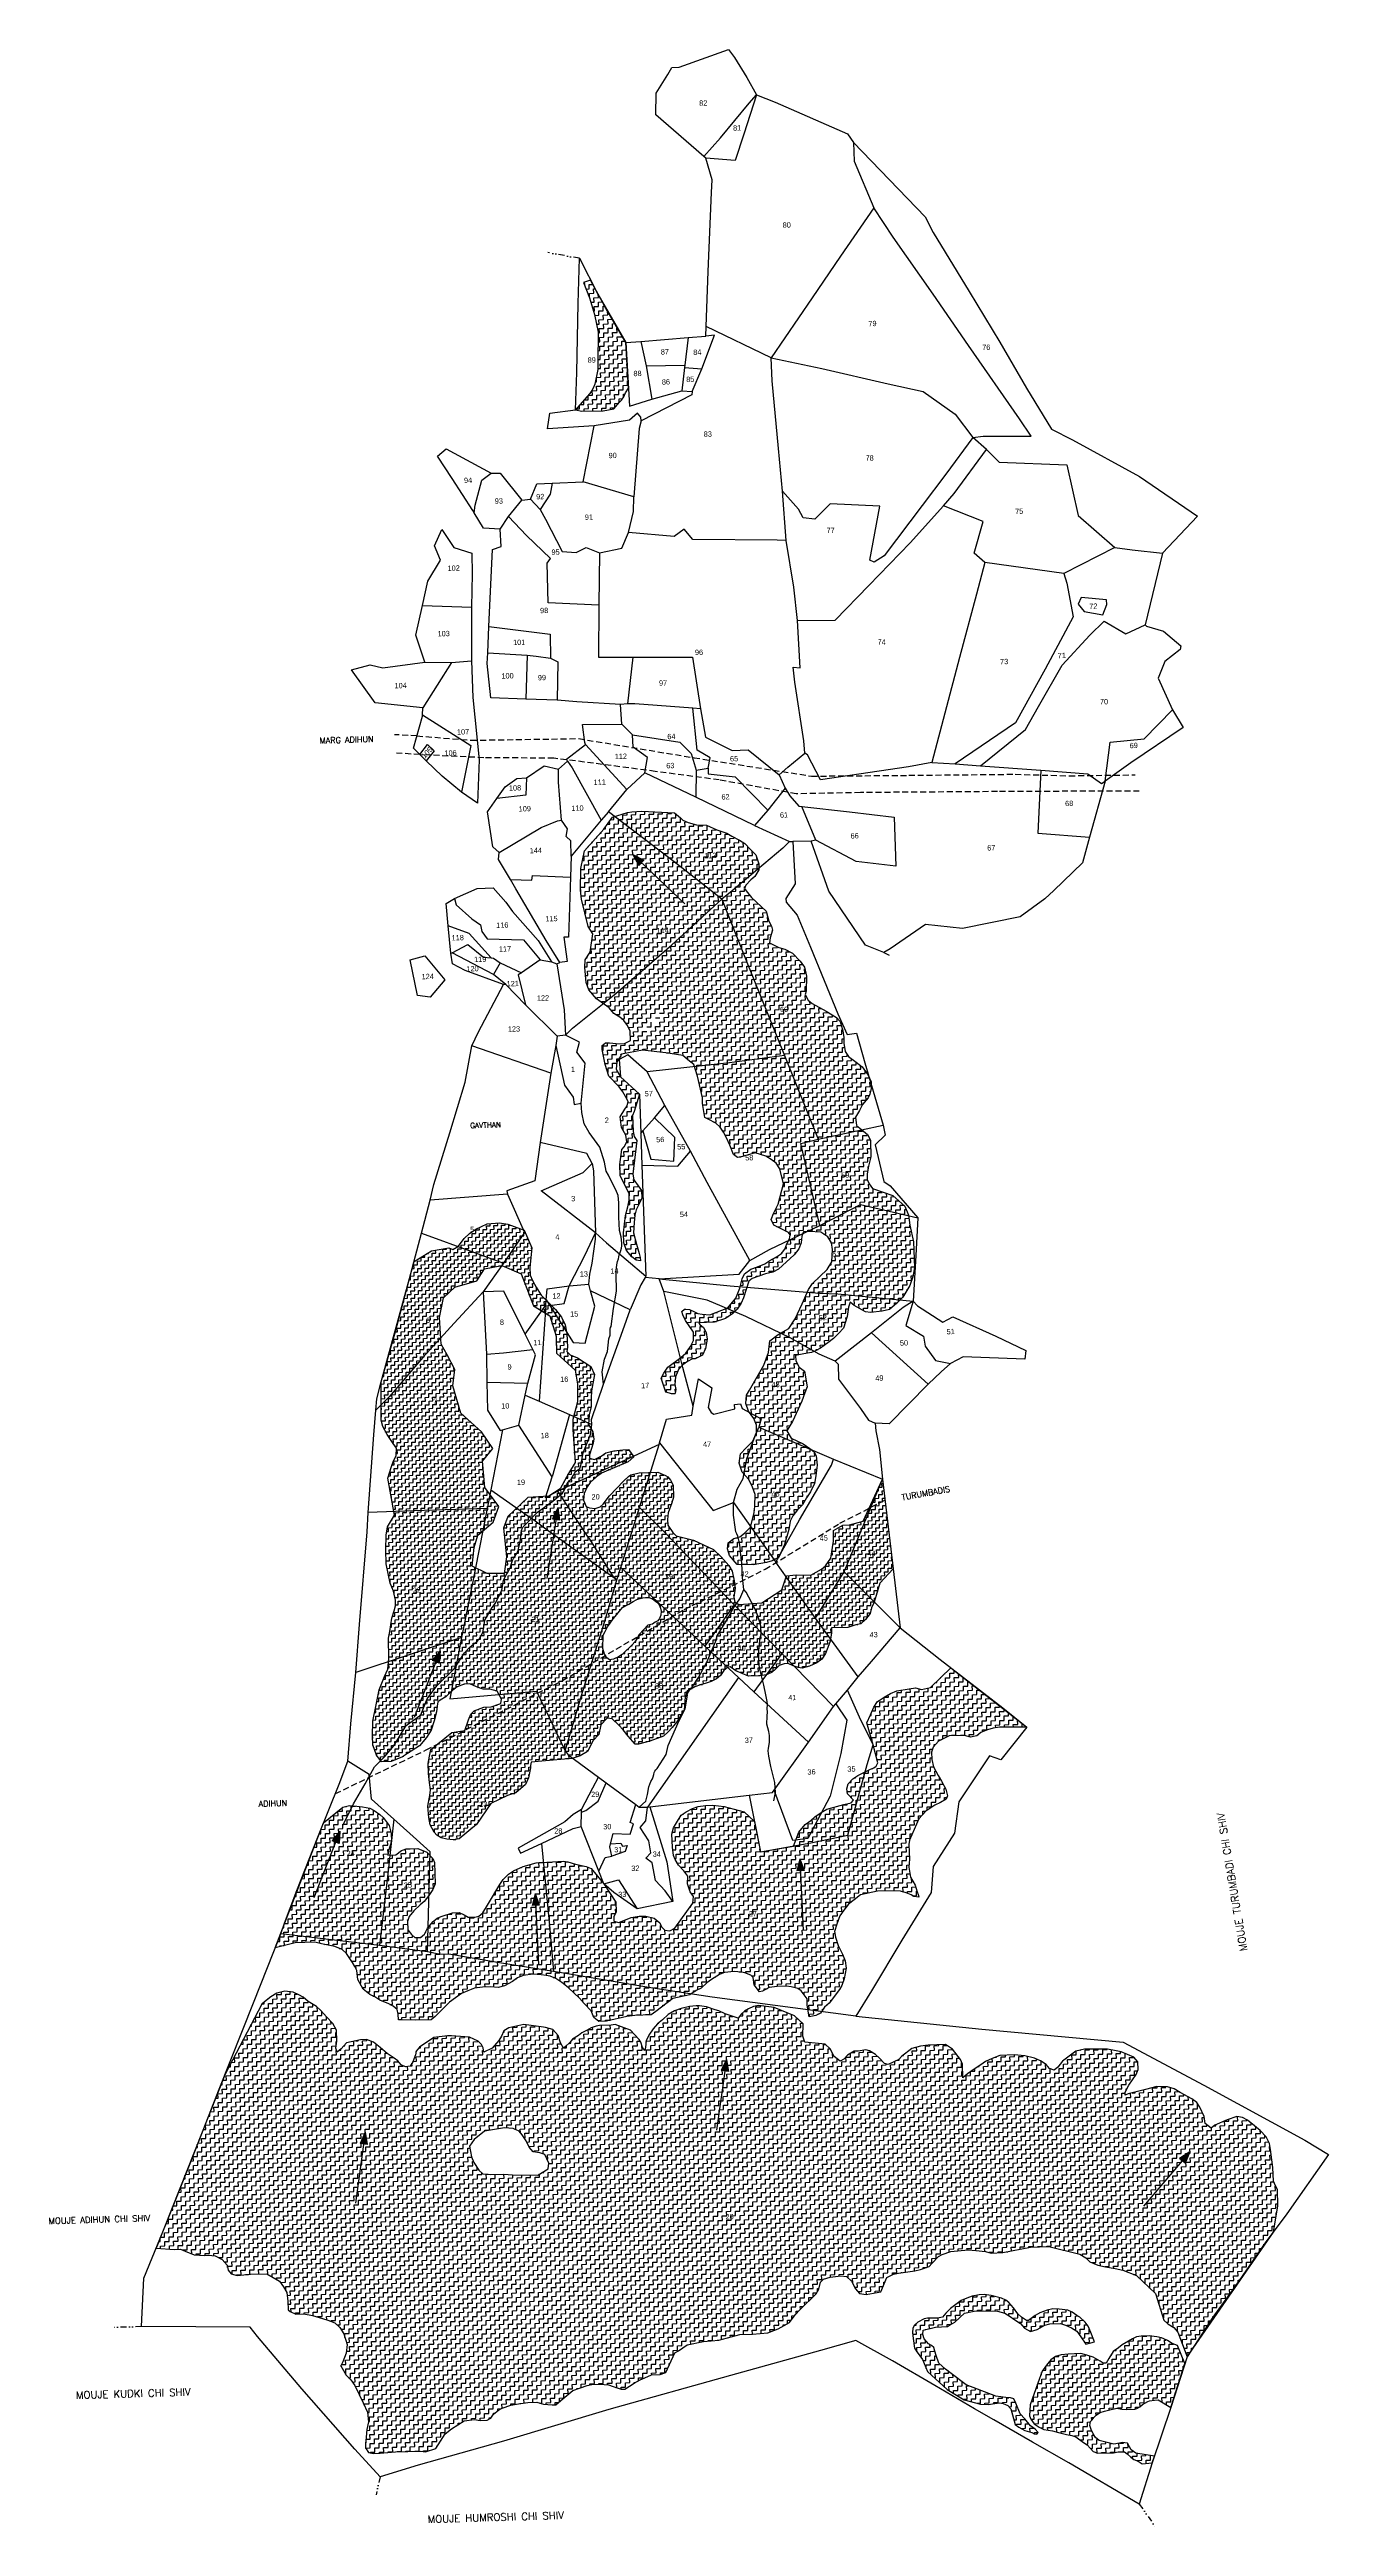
# Model space of a CAD drawing. Header units: metres. Extents: x 289662 to 290738, y 2016260 to 2018343.
import ezdxf
from ezdxf.enums import TextEntityAlignment as Align

# ---------------------------------------------------------------- set-up
doc = ezdxf.new("R2010")
doc.units = ezdxf.units.M
doc.linetypes.add('DASHED', pattern=[0.75, 0.5, -0.25])
doc.linetypes.add('DIVIDE', pattern=[1.25, 0.5, -0.25, 0, -0.25, 0, -0.25])
for name, color, linetype in [('LINE_CARTTRACK', 2, 'DASHED'), ('LINE_FOOTPATH', 1, 'DASHED'), ('LINE_WATER', 4, 'Continuous'), ('POLY_HATCH', 12, 'Continuous'), ('POLY_PARCEL', 6, 'Continuous'), ('TEXT_MAPIN', 7, 'Continuous'), ('TEXT_MAPOUT', 7, 'Continuous'), ('TEXT_PARCEL', 7, 'Continuous'), ('V_BOUND_LINE', 7, 'Continuous'), ('V_DIVIDE_LINE', 7, 'DIVIDE')]:
    doc.layers.add(name, color=color, linetype=linetype)
doc.styles.get("Standard").update_dxf_attribs({"font": 'simplex.shx'})
doc.styles.add('TEXT_MAP', font='', dxfattribs={"height": 2.5})
doc.styles.get('TEXT_MAP').set_extended_font_data('Kruti Dev 050')

msp = doc.modelspace()

# ---------------------------------------------------------------- hatches: boundary and pattern name
h = msp.add_hatch(color=256)
h.paths.add_polyline_path([(290160.2, 2017659.3), (290162.3, 2017661.5), (290152.9, 2017666.1)])
h.paths.add_polyline_path([(290152.9, 2017666.1), (290158.1, 2017657), (290160.2, 2017659.3)])
h = msp.add_hatch(color=256)
h.paths.add_polyline_path([(290088.4, 2017106.6), (290091.4, 2017106.2), (290089.9, 2017116.5)])
h.paths.add_polyline_path([(290089.9, 2017116.5), (290085.3, 2017107.1), (290088.4, 2017106.6)])
h = msp.add_hatch(color=256)
h.paths.add_polyline_path([(289987.4, 2016986.9), (289990.2, 2016985.8), (289991, 2016996.2)])
h.paths.add_polyline_path([(289991, 2016996.2), (289984.5, 2016988), (289987.4, 2016986.9)])
h = msp.add_hatch(color=256)
h.paths.add_polyline_path([(289903.1, 2016835.3), (289905.9, 2016834.2), (289906.7, 2016844.6)])
h.paths.add_polyline_path([(289906.7, 2016844.6), (289900.2, 2016836.4), (289903.1, 2016835.3)])
h = msp.add_hatch(color=256)
h.paths.add_polyline_path([(290293.9, 2016811.1), (290297, 2016811.3), (290293.5, 2016821.1)])
h.paths.add_polyline_path([(290293.5, 2016821.1), (290290.9, 2016811), (290293.9, 2016811.1)])
h = msp.add_hatch(color=256)
h.paths.add_polyline_path([(290071.2, 2016782.1), (290074.3, 2016782.3), (290070.8, 2016792.1)])
h.paths.add_polyline_path([(290070.8, 2016792.1), (290068.2, 2016782), (290071.2, 2016782.1)])
h = msp.add_hatch(color=256)
h.paths.add_polyline_path([(290230.3, 2016642.6), (290233.3, 2016642.2), (290231.7, 2016652.5)])
h.paths.add_polyline_path([(290231.7, 2016652.5), (290227.3, 2016643.1), (290230.3, 2016642.6)])
h = msp.add_hatch(color=256)
h.paths.add_polyline_path([(289926.6, 2016581.4), (289929.6, 2016580.9), (289928, 2016591.3)])
h.paths.add_polyline_path([(289928, 2016591.3), (289923.6, 2016581.8), (289926.6, 2016581.4)])
h = msp.add_hatch(color=256)
h.paths.add_polyline_path([(290615.1, 2016567.2), (290617.4, 2016565.2), (290621.5, 2016574.8)])
h.paths.add_polyline_path([(290621.5, 2016574.8), (290612.7, 2016569.1), (290615.1, 2016567.2)])

# ---------------------------------------------------------------- linework, layer by layer
for points in [[(290152.9, 2017666.1), (290196.8, 2017624.8)], [(290152.9, 2017666.1), (290158.1, 2017657)], [(290152.9, 2017666.1), (290162.3, 2017661.5)], [(290162.3, 2017661.5), (290158.1, 2017657)], [(290089.9, 2017116.5), (290080.7, 2017057)], [(290089.9, 2017116.5), (290085.3, 2017107.1)], [(290089.9, 2017116.5), (290091.4, 2017106.2)], [(290091.4, 2017106.2), (290085.3, 2017107.1)], [(289991, 2016996.2), (289969, 2016940.1)], [(289991, 2016996.2), (289984.5, 2016988)], [(289990.2, 2016985.8), (289984.5, 2016988)], [(289991, 2016996.2), (289990.2, 2016985.8)], [(289906.7, 2016844.6), (289884.7, 2016788.5)], [(289906.7, 2016844.6), (289900.2, 2016836.4)], [(289906.7, 2016844.6), (289905.9, 2016834.2)], [(289905.9, 2016834.2), (289900.2, 2016836.4)], [(290293.5, 2016821.1), (290290.9, 2016811)], [(290293.5, 2016821.1), (290296.2, 2016761)], [(290293.5, 2016821.1), (290297, 2016811.3)], [(290297, 2016811.3), (290290.9, 2016811)], [(290070.8, 2016792.1), (290068.2, 2016782)], [(290074.3, 2016782.3), (290068.2, 2016782)], [(290070.8, 2016792.1), (290073.5, 2016731.9)], [(290070.8, 2016792.1), (290074.3, 2016782.3)], [(290231.7, 2016652.5), (290223.3, 2016592.9)], [(290231.7, 2016652.5), (290227.3, 2016643.1)], [(290231.7, 2016652.5), (290233.3, 2016642.2)], [(290233.3, 2016642.2), (290227.3, 2016643.1)], [(289928, 2016591.3), (289919.6, 2016531.6)], [(289928, 2016591.3), (289923.6, 2016581.8)], [(289928, 2016591.3), (289929.6, 2016580.9)], [(289929.6, 2016580.9), (289923.6, 2016581.8)], [(290621.5, 2016574.8), (290582.5, 2016528.9)], [(290621.5, 2016574.8), (290612.7, 2016569.1)], [(290617.4, 2016565.2), (290612.7, 2016569.1)], [(290621.5, 2016574.8), (290617.4, 2016565.2)]]:
    msp.add_lwpolyline(points)
at = {"layer": 'LINE_CARTTRACK', "ltscale": 10}
for p, q in [((289971.4, 2017766), (289952.4, 2017767)), ((289971.4, 2017766), (290017.2, 2017762.3)), ((290017.2, 2017762.3), (290107.4, 2017763.7)), ((290107.4, 2017763.7), (290204.5, 2017747.6)), ((289973.9, 2017750.2), (289954.3, 2017751.5)), ((290027.7, 2017747.6), (289973.9, 2017750.2)), ((290086.5, 2017747.2), (290027.7, 2017747.6)), ((290112.1, 2017744), (290086.5, 2017747.2)), ((290171.8, 2017736.1), (290112.1, 2017744)), ((290225.7, 2017728.9), (290171.8, 2017736.1)), ((290204.5, 2017747.6), (290303.2, 2017732.1)), ((290290.4, 2017717.2), (290225.7, 2017728.9)), ((290344.3, 2017718.3), (290290.4, 2017717.2)), ((290303.2, 2017732.1), (290385, 2017732.8)), ((290459.6, 2017719.1), (290344.3, 2017718.3)), ((290385, 2017732.8), (290474.6, 2017733.7)), ((290578.9, 2017719.6), (290459.6, 2017719.1)), ((290474.6, 2017733.7), (290520, 2017732.4)), ((290520, 2017732.4), (290575.5, 2017733.2))]:
    msp.add_line(p, q, dxfattribs=at)
at = {"layer": 'LINE_FOOTPATH', "ltscale": 10}
for p, q in [((290327.1, 2017103.6), (290365, 2017123)), ((290264.3, 2017064.8), (290327.1, 2017103.6)), ((290196.1, 2017030.9), (290264.3, 2017064.8)), ((290093.7, 2016971.2), (290196.1, 2017030.9)), ((289979.3, 2016912.9), (290093.7, 2016971.2)), ((289902.8, 2016876.1), (289979.3, 2016912.9))]:
    msp.add_line(p, q, dxfattribs=at)
at = {"layer": 'LINE_WATER'}
for p, q in [((290110.1, 2017449.1), (290109.6, 2017457.1)), ((290112.1, 2017439.5), (290110.1, 2017449.1)), ((290116.3, 2017432.3), (290112.1, 2017439.5)), ((290125.1, 2017419.9), (290116.3, 2017432.3)), ((290129.1, 2017407.4), (290125.1, 2017419.9)), ((290130.4, 2017399.7), (290129.1, 2017407.4)), ((290132.6, 2017396.4), (290130.4, 2017399.7)), ((290139.3, 2017382.7), (290132.6, 2017396.4)), ((290140.2, 2017380.6), (290139.3, 2017382.7)), ((290140.7, 2017379.3), (290140.2, 2017380.6)), ((290141.3, 2017373.2), (290140.7, 2017379.3)), ((290141.2, 2017361.2), (290141.3, 2017373.2)), ((290141.8, 2017349.9), (290141.2, 2017361.2)), ((290143.2, 2017344.5), (290141.8, 2017349.9)), ((290143.8, 2017339.3), (290143.2, 2017344.5)), ((290143.8, 2017337), (290143.8, 2017339.3)), ((290139, 2017316.2), (290139.5, 2017321)), ((290139.5, 2017321), (290140.2, 2017323.8)), ((290140.2, 2017323.8), (290140.8, 2017326.1)), ((290140.8, 2017326.1), (290141.5, 2017329.3)), ((290141.5, 2017329.3), (290142.3, 2017331.4)), ((290142.3, 2017331.4), (290142.9, 2017332.9)), ((290142.9, 2017332.9), (290143.5, 2017334.9)), ((290143.5, 2017334.9), (290143.8, 2017337)), ((290136.8, 2017284.1), (290139.3, 2017298.9)), ((290138.9, 2017313.2), (290139, 2017316.2)), ((290139.3, 2017298.9), (290138.9, 2017313.2)), ((290134.7, 2017269.2), (290136.8, 2017284.1)), ((290131.7, 2017248.1), (290132.9, 2017258.6)), ((290132.9, 2017258.6), (290133.9, 2017261.8)), ((290133.9, 2017266.9), (290134.1, 2017268.1)), ((290134, 2017263.7), (290133.9, 2017266.9)), ((290133.9, 2017261.8), (290134, 2017263.7)), ((290134.1, 2017268.1), (290134.7, 2017269.2)), ((290127.2, 2017230.9), (290129, 2017241.7)), ((290129, 2017241.7), (290131.7, 2017248.1)), ((290118.3, 2017190.9), (290128.4, 2017220.5)), ((290128.4, 2017220.5), (290127.2, 2017230.9)), ((290111.3, 2017162.9), (290117.3, 2017178.2)), ((290117.3, 2017178.2), (290118.6, 2017186.7)), ((290118.6, 2017186.7), (290118.3, 2017190.9)), ((290108.3, 2017149.5), (290109.3, 2017152.1)), ((290109.3, 2017152.1), (290111.3, 2017162.9)), ((290093.7, 2017128.9), (290095.6, 2017131.7)), ((290095.6, 2017131.7), (290096.5, 2017134)), ((290096.5, 2017134), (290097.3, 2017136)), ((290097.3, 2017136), (290098.5, 2017138.1)), ((290098.5, 2017138.1), (290099.7, 2017139.4)), ((290099.7, 2017139.4), (290101, 2017140.5)), ((290101, 2017140.5), (290101.8, 2017141.8)), ((290101.8, 2017141.8), (290103, 2017144.1)), ((290103, 2017144.1), (290103.8, 2017145.8)), ((290103.8, 2017145.8), (290104.6, 2017146.9)), ((290104.6, 2017146.9), (290106.8, 2017148.4)), ((290106.8, 2017148.4), (290108.3, 2017149.5)), ((290060.7, 2017100.4), (290072.9, 2017112.8)), ((290072.9, 2017112.8), (290085.7, 2017122.1)), ((290085.7, 2017122.1), (290093.7, 2017128.9)), ((290237.5, 2017110.3), (290237.6, 2017115.6)), ((290238.9, 2017100.2), (290237.5, 2017110.3)), ((290237.6, 2017115.6), (290237.6, 2017121)), ((290058.3, 2017087.7), (290059.3, 2017097.6)), ((290059.3, 2017097.6), (290060.7, 2017100.4)), ((290239.5, 2017096.4), (290238.9, 2017100.2)), ((290240.4, 2017094.7), (290239.5, 2017096.4)), ((290241.3, 2017092.6), (290240.4, 2017094.7)), ((290242.3, 2017088.3), (290241.3, 2017092.6)), ((290050.1, 2017066.6), (290050.8, 2017069.6)), ((290050.8, 2017069.6), (290051.8, 2017072.1)), ((290051.8, 2017072.1), (290052.6, 2017074)), ((290052.6, 2017074), (290053.6, 2017075.5)), ((290053.6, 2017075.5), (290055, 2017077.7)), ((290055, 2017077.7), (290056.2, 2017079.8)), ((290056.2, 2017079.8), (290058.3, 2017087.7)), ((290243.1, 2017083.4), (290242.3, 2017088.3)), ((290243.6, 2017079.1), (290243.1, 2017083.4)), ((290244.2, 2017074.8), (290243.6, 2017079.1)), ((290244.6, 2017070.1), (290244.2, 2017074.8)), ((290245.1, 2017057.8), (290244.6, 2017070.1)), ((290042.8, 2017047.3), (290044.3, 2017055.3)), ((290044.3, 2017055.3), (290046.5, 2017060.2)), ((290046.5, 2017060.2), (290048.1, 2017062.7)), ((290048.1, 2017062.7), (290049.3, 2017064.9)), ((290049.3, 2017064.9), (290050.1, 2017066.6)), ((290242.9, 2017040.1), (290246.3, 2017047.8)), ((290246.3, 2017047.8), (290245.1, 2017057.8)), ((290248.4, 2017045.7), (290246.3, 2017047.8)), ((290028.6, 2017022), (290034.8, 2017032.8)), ((290034.8, 2017032.8), (290037.6, 2017036.4)), ((290037.6, 2017036.4), (290042.8, 2017047.3)), ((290232.2, 2017022.5), (290237.3, 2017031.8)), ((290237.3, 2017031.8), (290242.9, 2017040.1)), ((290255.3, 2017032.5), (290248.4, 2017045.7)), ((290257.6, 2017027.1), (290255.3, 2017032.5)), ((290259.4, 2017021.3), (290257.6, 2017027.1)), ((290021.8, 2017003.9), (290023.8, 2017006.1)), ((290023.8, 2017006.1), (290026.8, 2017011.5)), ((290026.8, 2017011.5), (290027.5, 2017014.6)), ((290027.5, 2017014.6), (290027.9, 2017018.2)), ((290027.9, 2017018.2), (290028.6, 2017022)), ((290222.4, 2017003.9), (290224, 2017008.7)), ((290224, 2017008.7), (290232.2, 2017022.5)), ((290258.9, 2016996.6), (290260, 2017007.4)), ((290260.2, 2017018.7), (290259.4, 2017021.3)), ((290260, 2017007.4), (290260.5, 2017009)), ((290260.7, 2017016.7), (290260.2, 2017018.7)), ((290260.5, 2017009), (290260.8, 2017011.4)), ((290260.8, 2017011.4), (290260.7, 2017016.7)), ((290002.8, 2016981.1), (290011.3, 2016994.4)), ((290011.3, 2016994.4), (290015.8, 2016999.3)), ((290015.8, 2016999.3), (290017.6, 2017000.7)), ((290017.6, 2017000.7), (290020.3, 2017002.9)), ((290020.3, 2017002.9), (290021.8, 2017003.9)), ((290208.2, 2016973.8), (290215.2, 2016986.7)), ((290215.2, 2016986.7), (290222.4, 2017003.9)), ((290259, 2016987.8), (290258.9, 2016996.6)), ((290259.1, 2016984.7), (290259, 2016987.8)), ((289980.1, 2016955.8), (289988.1, 2016966.7)), ((289988.1, 2016966.7), (290002.8, 2016981.1)), ((290199.3, 2016962.8), (290202.9, 2016965.7)), ((290202.9, 2016965.7), (290208.2, 2016973.8)), ((290259.5, 2016981.8), (290259.1, 2016984.7)), ((290261, 2016976.3), (290259.5, 2016981.8)), ((290263.2, 2016967.3), (290261, 2016976.3)), ((290264.9, 2016959.3), (290263.2, 2016967.3)), ((289974.6, 2016942.5), (289980.1, 2016955.8)), ((290191.8, 2016937.7), (290197.1, 2016947.3)), ((290197.1, 2016947.3), (290198.8, 2016958.9)), ((290198.5, 2016960.4), (290198.7, 2016961.9)), ((290198.8, 2016958.9), (290198.5, 2016960.4)), ((290198.7, 2016961.9), (290199.3, 2016962.8)), ((290266, 2016953.7), (290264.9, 2016959.3)), ((290265.9, 2016941.3), (290266.1, 2016944.8)), ((290266.1, 2016951.2), (290266, 2016953.7)), ((290266, 2016947.5), (290266.1, 2016951.2)), ((290266.1, 2016944.8), (290266, 2016947.5)), ((289952, 2016916.4), (289962.3, 2016933.4)), ((289962.3, 2016933.4), (289974.6, 2016942.5)), ((290182.6, 2016916.5), (290191.8, 2016937.7)), ((290265.7, 2016934.5), (290265.9, 2016941.3)), ((290267.3, 2016928.3), (290265.7, 2016934.5)), ((290267.8, 2016924.9), (290267.3, 2016928.3)), ((290267.8, 2016923.6), (290267.8, 2016924.9)), ((290267.8, 2016919.2), (290267.8, 2016923.6)), ((289935.6, 2016898.6), (289944.4, 2016907.4)), ((289944.4, 2016907.4), (289952, 2016916.4)), ((290173.5, 2016897.3), (290180.9, 2016908.9)), ((290180.9, 2016908.9), (290182.6, 2016916.5)), ((290266.9, 2016912.1), (290267, 2016914.3)), ((290267.4, 2016907.5), (290266.9, 2016912.1)), ((290267, 2016914.3), (290267.8, 2016919.2)), ((290269.1, 2016899), (290267.4, 2016907.5)), ((289918.1, 2016867.4), (289927.8, 2016884.4)), ((289927.8, 2016884.4), (289935.6, 2016898.6)), ((290165.3, 2016875.3), (290166.4, 2016881.8)), ((290166.4, 2016881.8), (290167.2, 2016884)), ((290167.2, 2016884), (290168, 2016886.2)), ((290168, 2016886.2), (290169.4, 2016888.6)), ((290169.4, 2016888.6), (290170.2, 2016890.1)), ((290170.2, 2016890.1), (290170.6, 2016892.1)), ((290170.6, 2016892.1), (290171, 2016893.8)), ((290171, 2016893.8), (290171.6, 2016895.1)), ((290171.6, 2016895.1), (290172.2, 2016896)), ((290172.2, 2016896), (290173.5, 2016897.3)), ((290272.5, 2016885.4), (290269.1, 2016899)), ((290272.9, 2016877), (290272.5, 2016885.4)), ((289909.2, 2016849.3), (289918.1, 2016867.4)), ((290158.4, 2016864.6), (290163.9, 2016869.7)), ((290163.9, 2016869.7), (290165.3, 2016875.3)), ((290271.6, 2016870), (290272.9, 2016877))]:
    msp.add_line(p, q, dxfattribs=at)
at = {"layer": 'POLY_HATCH'}
for p, q in [((290117.4, 2018149.5), (290111.5, 2018147.4)), ((290111.5, 2018147.4), (290116.5, 2018134.6)), ((290116.5, 2018134.6), (290120.8, 2018120.6)), ((290129.4, 2018127.3), (290117.4, 2018149.5)), ((290120.8, 2018120.6), (290123.9, 2018105.5)), ((290147, 2018096.8), (290129.4, 2018127.3)), ((290123.9, 2018105.5), (290123.5, 2018080.2)), ((290149.2, 2018058.6), (290147, 2018096.8)), ((290123.6, 2018074.3), (290121.1, 2018061.9)), ((290123.5, 2018080.2), (290123.6, 2018074.3)), ((290114.3, 2018051.1), (290104.7, 2018040.3)), ((290116.9, 2018053.9), (290114.3, 2018051.1)), ((290118.6, 2018056.6), (290116.9, 2018053.9)), ((290119.7, 2018058.6), (290118.6, 2018056.6)), ((290121.1, 2018061.9), (290119.7, 2018058.6)), ((290141.8, 2018046.7), (290143.5, 2018048.5)), ((290143.5, 2018048.5), (290145.5, 2018051.2)), ((290145.5, 2018051.2), (290146.9, 2018054.5)), ((290146.9, 2018054.5), (290149.2, 2018058.6)), ((290104.7, 2018040.3), (290110, 2018039.3)), ((290110, 2018039.3), (290127.9, 2018039.5)), ((290127.9, 2018039.5), (290137, 2018041)), ((290137, 2018041), (290141.8, 2018046.7)), ((290128.5, 2017687.5), (290135.9, 2017697.5)), ((290135.9, 2017697.5), (290148.5, 2017701.4)), ((290148.5, 2017701.4), (290152, 2017702.2)), ((290152, 2017702.2), (290160.4, 2017702.5)), ((290160.4, 2017702.5), (290187.9, 2017701.2)), ((290187.9, 2017701.2), (290193, 2017697.1)), ((290193, 2017697.1), (290195.1, 2017695.1)), ((290195.1, 2017695.1), (290199.4, 2017693.1)), ((290112.2, 2017669.4), (290128.5, 2017687.5)), ((290199.4, 2017693.1), (290206.5, 2017691.2)), ((290206.5, 2017691.2), (290215, 2017690.8)), ((290215, 2017690.8), (290223.5, 2017686.8)), ((290223.5, 2017686.8), (290232, 2017684.2)), ((290232, 2017684.2), (290236.3, 2017681.6)), ((290236.3, 2017681.6), (290242.8, 2017678.2)), ((290242.8, 2017678.2), (290247.1, 2017675.5)), ((290247.1, 2017675.5), (290251.5, 2017670.8)), ((290108.9, 2017636.2), (290109.1, 2017654.5)), ((290109.1, 2017654.5), (290112.2, 2017669.4)), ((290251.5, 2017670.8), (290256.5, 2017666)), ((290259, 2017653.4), (290255.7, 2017647.7)), ((290256.5, 2017666), (290258.9, 2017658.3)), ((290258.9, 2017658.3), (290259, 2017653.4)), ((290109.9, 2017628.5), (290108.9, 2017636.2)), ((290248.1, 2017640.4), (290246.8, 2017637.6)), ((290246.8, 2017637.6), (290248.3, 2017635.5)), ((290252.2, 2017644.8), (290248.1, 2017640.4)), ((290248.3, 2017635.5), (290252.7, 2017630)), ((290255.7, 2017647.7), (290252.2, 2017644.8)), ((290115.5, 2017605.5), (290109.9, 2017628.5)), ((290252.7, 2017630), (290265, 2017618.4)), ((290265, 2017618.4), (290267.3, 2017610)), ((290119.2, 2017599.3), (290115.5, 2017605.5)), ((290117, 2017584), (290119.2, 2017599.3)), ((290267.3, 2017610), (290269.6, 2017605.9)), ((290268.5, 2017596), (290267.9, 2017591.8)), ((290267.9, 2017591.8), (290275.8, 2017587.8)), ((290270.4, 2017602.4), (290268.5, 2017596)), ((290269.6, 2017605.9), (290270.4, 2017602.4)), ((290112.5, 2017571.2), (290113, 2017577.5)), ((290113.6, 2017558.6), (290112.5, 2017571.2)), ((290113, 2017577.5), (290117, 2017584)), ((290275.8, 2017587.8), (290280.7, 2017586.5)), ((290280.7, 2017586.5), (290287.1, 2017583.2)), ((290287.1, 2017583.2), (290293.7, 2017576.4)), ((290293.7, 2017576.4), (290297.4, 2017571.5)), ((290297.4, 2017571.5), (290299, 2017563.9)), ((290115.9, 2017552.3), (290113.6, 2017558.6)), ((290122.4, 2017544.8), (290115.9, 2017552.3)), ((290298.7, 2017551.2), (290298, 2017548.4)), ((290298, 2017548.4), (290300.3, 2017543.5)), ((290299, 2017563.9), (290298.7, 2017551.2)), ((290133.2, 2017537.3), (290122.4, 2017544.8)), ((290136.9, 2017532.5), (290133.2, 2017537.3)), ((290141.9, 2017529.2), (290136.9, 2017532.5)), ((290145.5, 2017526.5), (290141.9, 2017529.2)), ((290300.3, 2017543.5), (290303.9, 2017540.8)), ((290303.9, 2017540.8), (290315.6, 2017534.4)), ((290315.6, 2017534.4), (290324.2, 2017529)), ((290324.2, 2017529), (290327.2, 2017525.6)), ((290127.1, 2017505.5), (290129.9, 2017507.7)), ((290129.9, 2017507.7), (290133.4, 2017507.8)), ((290133.4, 2017507.8), (290139, 2017507.3)), ((290139, 2017507.3), (290145.4, 2017506.8)), ((290145.4, 2017506.8), (290150.9, 2017509.7)), ((290148.4, 2017522.3), (290145.5, 2017526.5)), ((290150.7, 2017517.5), (290148.4, 2017522.3)), ((290150.9, 2017509.7), (290150.7, 2017517.5)), ((290327.2, 2017525.6), (290329.5, 2017517.9)), ((290329.5, 2017517.9), (290330.4, 2017512.3)), ((290330.4, 2017512.3), (290330.5, 2017507.4)), ((290330.5, 2017507.4), (290331.4, 2017500.4)), ((290127.2, 2017502), (290127.1, 2017505.5)), ((290129.7, 2017489.4), (290127.2, 2017502)), ((290132.8, 2017479.7), (290129.7, 2017489.4)), ((290139.5, 2017491.8), (290139, 2017485.5)), ((290139, 2017485.5), (290142.7, 2017479.2)), ((290142.8, 2017496.8), (290139.5, 2017491.8)), ((290143.5, 2017498.3), (290142.8, 2017496.8)), ((290161, 2017501.6), (290143.5, 2017498.3)), ((290175.8, 2017499.9), (290161, 2017501.6)), ((290180.8, 2017499.4), (290175.8, 2017499.9)), ((290194.9, 2017497), (290180.8, 2017499.4)), ((290200.7, 2017492.2), (290194.9, 2017497)), ((290204.3, 2017489.5), (290200.7, 2017492.2)), ((290207.4, 2017479.8), (290204.3, 2017489.5)), ((290331.4, 2017500.4), (290334.4, 2017496.3)), ((290334.4, 2017496.3), (290340.9, 2017491.6)), ((290340.9, 2017491.6), (290345.9, 2017487.5)), ((290345.9, 2017487.5), (290351, 2017480.6)), ((290141.5, 2017470.8), (290132.8, 2017479.7)), ((290144.5, 2017466.6), (290141.5, 2017470.8)), ((290142.7, 2017479.2), (290158.5, 2017464.6)), ((290146.7, 2017462.5), (290144.5, 2017466.6)), ((290158.5, 2017464.6), (290154.1, 2017450)), ((290211.5, 2017461.6), (290207.4, 2017479.8)), ((290352.2, 2017464.5), (290350.9, 2017461.6)), ((290351, 2017480.6), (290353.3, 2017475)), ((290353.5, 2017469.4), (290352.2, 2017464.5)), ((290353.3, 2017475), (290353.5, 2017469.4)), ((290142.3, 2017445.5), (290146.3, 2017451.9)), ((290143.3, 2017436.4), (290142.3, 2017445.5)), ((290146.3, 2017451.9), (290148.3, 2017454.8)), ((290148.9, 2017458.3), (290146.7, 2017462.5)), ((290148.3, 2017454.8), (290148.9, 2017458.3)), ((290154.1, 2017450), (290152.8, 2017446.5)), ((290152.8, 2017446.5), (290153.2, 2017433.1)), ((290211.6, 2017456.7), (290211.5, 2017461.6)), ((290213.4, 2017444.8), (290211.6, 2017456.7)), ((290216.2, 2017443.5), (290213.4, 2017444.8)), ((290222.7, 2017440.1), (290216.2, 2017443.5)), ((290343.5, 2017450.8), (290340.1, 2017445.1)), ((290340.1, 2017445.1), (290341, 2017438.1)), ((290346.1, 2017455.8), (290343.5, 2017450.8)), ((290350.9, 2017461.6), (290346.1, 2017455.8)), ((290147, 2017430.1), (290143.3, 2017436.4)), ((290145.8, 2017420.3), (290147.8, 2017424.5)), ((290147.8, 2017424.5), (290147, 2017430.1)), ((290156.2, 2017425.5), (290152.9, 2017397.3)), ((290153.2, 2017433.1), (290154, 2017428.9)), ((290154, 2017428.9), (290156.2, 2017425.5)), ((290226.3, 2017436.7), (290222.7, 2017440.1)), ((290229.2, 2017432.6), (290226.3, 2017436.7)), ((290231.5, 2017428.4), (290229.2, 2017432.6)), ((290234.5, 2017421.5), (290231.5, 2017428.4)), ((290341, 2017438.1), (290345.4, 2017434.7)), ((290345.4, 2017434.7), (290350.4, 2017430.7)), ((290350.4, 2017430.7), (290352.7, 2017425.8)), ((290352.7, 2017425.8), (290353.1, 2017411.7)), ((290142.1, 2017405.4), (290143.8, 2017418.1)), ((290142.3, 2017396.2), (290142.1, 2017405.4)), ((290143.8, 2017418.1), (290145.8, 2017420.3)), ((290237.5, 2017413.9), (290234.5, 2017421.5)), ((290241.1, 2017411.2), (290237.5, 2017413.9)), ((290245.3, 2017412), (290241.1, 2017411.2)), ((290255.8, 2017415.1), (290245.3, 2017412)), ((290264.9, 2017412.5), (290255.8, 2017415.1)), ((290270, 2017409.1), (290264.9, 2017412.5)), ((290273.6, 2017406.4), (290270, 2017409.1)), ((290276.5, 2017401.6), (290273.6, 2017406.4)), ((290351.2, 2017403.9), (290350, 2017397.6)), ((290353.1, 2017411.7), (290351.2, 2017403.9)), ((290146.1, 2017387.9), (290142.3, 2017396.2)), ((290149.8, 2017381), (290146.1, 2017387.9)), ((290150, 2017375.4), (290149.8, 2017381)), ((290152.9, 2017397.3), (290153.7, 2017392.4)), ((290153.7, 2017392.4), (290157.4, 2017387.5)), ((290157.4, 2017387.5), (290160.3, 2017383.4)), ((290160.3, 2017383.4), (290160.5, 2017377.1)), ((290275.3, 2017372), (290279.7, 2017389)), ((290279.7, 2017389), (290276.5, 2017401.6)), ((290350, 2017397.6), (290350.1, 2017392.7)), ((290350.1, 2017392.7), (290351.7, 2017389.2)), ((290351.7, 2017389.2), (290354.6, 2017385.1)), ((290354.6, 2017385.1), (290371.7, 2017379.2)), ((290145.2, 2017347.8), (290146.9, 2017362.6)), ((290146.9, 2017362.6), (290148.8, 2017369.7)), ((290148.8, 2017369.7), (290150, 2017375.4)), ((290154.6, 2017362.8), (290154.1, 2017356.5)), ((290155.9, 2017367.1), (290154.6, 2017362.8)), ((290158.5, 2017372.8), (290155.9, 2017367.1)), ((290160.5, 2017377.1), (290158.5, 2017372.8)), ((290269.4, 2017359.2), (290271.3, 2017364.2)), ((290271.3, 2017364.2), (290275.3, 2017372)), ((290371.7, 2017379.2), (290381.8, 2017370.4)), ((290381.8, 2017370.4), (290384.8, 2017362.7)), ((290384.8, 2017362.7), (290385.8, 2017354.3)), ((290006.3, 2017336.8), (290011, 2017343.1)), ((290011, 2017343.1), (290015.6, 2017347.4)), ((290015.6, 2017347.4), (290021, 2017351)), ((290021, 2017351), (290025.8, 2017353.2)), ((290025.8, 2017353.2), (290030.6, 2017355.4)), ((290030.6, 2017355.4), (290040.8, 2017356.4)), ((290040.8, 2017356.4), (290047.8, 2017355.2)), ((290047.8, 2017355.2), (290061.7, 2017350.2)), ((290061.7, 2017350.2), (290067.9, 2017335.2)), ((290145.5, 2017339.4), (290145.2, 2017347.8)), ((290147.7, 2017333.1), (290145.5, 2017339.4)), ((290154.1, 2017356.5), (290153.6, 2017348)), ((290153.6, 2017348), (290156, 2017338.3)), ((290271.6, 2017354.3), (290269.4, 2017359.2)), ((290276.6, 2017351.7), (290271.6, 2017354.3)), ((290283.8, 2017348.3), (290276.6, 2017351.7)), ((290282.6, 2017338.5), (290284.6, 2017342.7)), ((290285.2, 2017346.3), (290283.8, 2017348.3)), ((290284.6, 2017342.7), (290285.2, 2017346.3)), ((290294.6, 2017339.5), (290292.6, 2017334.5)), ((290295.1, 2017345.2), (290294.6, 2017339.5)), ((290296.4, 2017348.7), (290295.1, 2017345.2)), ((290301.3, 2017348.9), (290296.4, 2017348.7)), ((290311.2, 2017348.5), (290301.3, 2017348.9)), ((290316.9, 2017344.4), (290311.2, 2017348.5)), ((290319.9, 2017339.6), (290316.9, 2017344.4)), ((290320.8, 2017334), (290319.9, 2017339.6)), ((290385.8, 2017354.3), (290389, 2017340.4)), ((290389, 2017340.4), (290389.7, 2017318.6)), ((289941.3, 2017222.4), (289969, 2017323.9)), ((289969, 2017323.9), (289983.7, 2017332.7)), ((289983.7, 2017332.7), (289998.1, 2017335.2)), ((289998.1, 2017335.2), (290001.6, 2017333.9)), ((290001.6, 2017333.9), (290006.3, 2017336.8)), ((290028.1, 2017317.7), (290042.8, 2017320.3)), ((290042.8, 2017320.3), (290059, 2017313.4)), ((290067.9, 2017335.2), (290066.3, 2017318.6)), ((290066.3, 2017318.6), (290066.5, 2017312.4)), ((290152.1, 2017327.6), (290147.7, 2017333.1)), ((290155.7, 2017324.9), (290152.1, 2017327.6)), ((290159.3, 2017324.3), (290155.7, 2017324.9)), ((290156, 2017338.3), (290158.4, 2017330.6)), ((290158.4, 2017330.6), (290159.2, 2017327.1)), ((290159.2, 2017327.1), (290159.3, 2017324.3)), ((290252.3, 2017317.2), (290257.9, 2017319.4)), ((290257.9, 2017319.4), (290264.1, 2017321.7)), ((290264.1, 2017321.7), (290268.3, 2017324.7)), ((290268.3, 2017324.7), (290273.8, 2017327.7)), ((290273.8, 2017327.7), (290277.9, 2017330.6)), ((290288.5, 2017329.5), (290275.5, 2017317.2)), ((290277.9, 2017330.6), (290280.7, 2017334.2)), ((290280.7, 2017334.2), (290282.6, 2017338.5)), ((290292.6, 2017334.5), (290288.5, 2017329.5)), ((290316.4, 2017317), (290320.4, 2017323.4)), ((290320.4, 2017323.4), (290320.8, 2017334)), ((290389.7, 2017318.6), (290388.5, 2017310.8)), ((289993.7, 2017293.2), (290003.4, 2017302.2)), ((290003.4, 2017302.2), (290021.9, 2017307.5)), ((290021.9, 2017307.5), (290028.1, 2017317.7)), ((290059, 2017313.4), (290066.6, 2017293.7)), ((290066.5, 2017312.4), (290068.7, 2017307.7)), ((290068.7, 2017307.7), (290071.6, 2017302.3)), ((290071.6, 2017302.3), (290076, 2017295.5)), ((290239.7, 2017292.9), (290242.9, 2017301.4)), ((290242.9, 2017301.4), (290244.8, 2017309.2)), ((290244.8, 2017309.2), (290246.8, 2017313.5)), ((290250.5, 2017307.3), (290246, 2017293.1)), ((290246.8, 2017313.5), (290252.3, 2017317.2)), ((290253.2, 2017309.5), (290250.5, 2017307.3)), ((290264.4, 2017313.3), (290253.2, 2017309.5)), ((290270.7, 2017314.9), (290264.4, 2017313.3)), ((290275.5, 2017317.2), (290270.7, 2017314.9)), ((290295.4, 2017288.2), (290300.7, 2017300.3)), ((290300.7, 2017300.3), (290304, 2017305.3)), ((290304, 2017305.3), (290310.2, 2017311.2)), ((290310.2, 2017311.2), (290316.4, 2017317)), ((290385.9, 2017303.7), (290379.9, 2017293.7)), ((290388.5, 2017310.8), (290385.9, 2017303.7)), ((289990.3, 2017276.7), (289993.7, 2017293.2)), ((290066.6, 2017293.7), (290069.4, 2017286.4)), ((290069.4, 2017286.4), (290083.1, 2017278.1)), ((290076, 2017295.5), (290081.7, 2017289.5)), ((290081.7, 2017289.5), (290088, 2017283.5)), ((290083.1, 2017278.1), (290088.4, 2017260.9)), ((290088, 2017283.5), (290093.1, 2017276.8)), ((290093.1, 2017276.8), (290096, 2017270.6)), ((290194.3, 2017281.7), (290196.3, 2017283.8)), ((290195, 2017278.9), (290194.3, 2017281.7)), ((290197.3, 2017274), (290195, 2017278.9)), ((290196.3, 2017283.8), (290200.5, 2017283.3)), ((290200.5, 2017283.3), (290204.8, 2017281.3)), ((290204.8, 2017281.3), (290207.7, 2017280)), ((290207.7, 2017280), (290211.2, 2017279.4)), ((290211.2, 2017279.4), (290217.6, 2017278.8)), ((290217.6, 2017278.8), (290232.9, 2017284.9)), ((290237.2, 2017280.1), (290231, 2017275.7)), ((290232.9, 2017284.9), (290239.7, 2017292.9)), ((290240.6, 2017283.8), (290237.2, 2017280.1)), ((290244, 2017288.8), (290240.6, 2017283.8)), ((290246, 2017293.1), (290244, 2017288.8)), ((290289.5, 2017275.4), (290295.4, 2017288.2)), ((290333.2, 2017277.5), (290330, 2017267.6)), ((290334.4, 2017285.3), (290333.2, 2017277.5)), ((290335.6, 2017289.5), (290334.4, 2017285.3)), ((290339.2, 2017286.8), (290335.6, 2017289.5)), ((290348.5, 2017281.5), (290339.2, 2017286.8)), ((290352.8, 2017280.9), (290348.5, 2017281.5)), ((290362.6, 2017281.9), (290352.8, 2017280.9)), ((290368.9, 2017283.5), (290362.6, 2017281.9)), ((290375.1, 2017288.6), (290368.9, 2017283.5)), ((290379.9, 2017293.7), (290375.1, 2017288.6)), ((289991.8, 2017254.1), (289990.3, 2017276.7)), ((290088.4, 2017260.9), (290088.8, 2017246.7)), ((290096, 2017270.6), (290097.6, 2017263.1)), ((290097.6, 2017263.1), (290097.9, 2017251.4)), ((290203.9, 2017264.4), (290197.3, 2017274)), ((290201.5, 2017252.3), (290204.1, 2017257.3)), ((290204.1, 2017257.3), (290203.9, 2017264.4)), ((290221.3, 2017272.6), (290208.6, 2017272.2)), ((290208.6, 2017272.2), (290209.4, 2017270.9)), ((290209.4, 2017270.9), (290212.3, 2017268.1)), ((290212.3, 2017268.1), (290214.5, 2017264)), ((290215.4, 2017258.4), (290214.2, 2017250.6)), ((290214.5, 2017264), (290215.4, 2017258.4)), ((290231, 2017275.7), (290221.3, 2017272.6)), ((290267.1, 2017247.3), (290268.2, 2017257.1)), ((290268.2, 2017257.1), (290275.1, 2017262.3)), ((290275.1, 2017262.3), (290279.2, 2017264.5)), ((290279.2, 2017264.5), (290284.1, 2017267.5)), ((290284.1, 2017267.5), (290289.5, 2017275.4)), ((290321.8, 2017258.9), (290317, 2017255.2)), ((290325.9, 2017263.2), (290321.8, 2017258.9)), ((290330, 2017267.6), (290325.9, 2017263.2)), ((289996.9, 2017245.2), (289991.8, 2017254.1)), ((290003.3, 2017232.8), (289996.9, 2017245.2)), ((290088.8, 2017246.7), (290104.4, 2017232.4)), ((290097.9, 2017251.4), (290097.4, 2017248)), ((290097.4, 2017248), (290100.2, 2017245.3)), ((290100.2, 2017245.3), (290106.5, 2017242.7)), ((290106.5, 2017242.7), (290117.7, 2017235.5)), ((290117.7, 2017235.5), (290120.7, 2017228.7)), ((290182.3, 2017234.9), (290193.3, 2017242.9)), ((290194.9, 2017236.7), (290191.5, 2017233)), ((290193.3, 2017242.9), (290197.4, 2017246.6)), ((290199, 2017239.6), (290194.9, 2017236.7)), ((290197.4, 2017246.6), (290201.5, 2017252.3)), ((290203.2, 2017241.8), (290199, 2017239.6)), ((290205.3, 2017241.9), (290203.2, 2017241.8)), ((290208.1, 2017243.4), (290205.3, 2017241.9)), ((290211.5, 2017244.9), (290208.1, 2017243.4)), ((290214.2, 2017250.6), (290211.5, 2017244.9)), ((290251.1, 2017215.5), (290263.2, 2017236.6)), ((290263.2, 2017236.6), (290267.1, 2017247.3)), ((290292.6, 2017245.3), (290289.8, 2017244.6)), ((290289.8, 2017244.6), (290290, 2017240.3)), ((290290, 2017240.3), (290292.9, 2017234.8)), ((290296.8, 2017246.2), (290292.6, 2017245.3)), ((290303.1, 2017247.1), (290296.8, 2017246.2)), ((290306.6, 2017248.6), (290303.1, 2017247.1)), ((290310.8, 2017250.8), (290306.6, 2017248.6)), ((290317, 2017255.2), (290310.8, 2017250.8)), ((289941.2, 2017190.3), (289941.3, 2017222.4)), ((290001.5, 2017219.3), (290003.3, 2017232.8)), ((290008.3, 2017196.1), (290001.5, 2017219.3)), ((290104.4, 2017232.4), (290106.5, 2017220.7)), ((290106.5, 2017220.7), (290106.5, 2017205.6)), ((290118.3, 2017214.9), (290117.8, 2017208.7)), ((290120.7, 2017228.7), (290118.3, 2017214.9)), ((290176.9, 2017225.6), (290178.9, 2017229.9)), ((290180.8, 2017213.7), (290176.9, 2017225.6)), ((290178.9, 2017229.9), (290182.3, 2017234.9)), ((290188.9, 2017226.6), (290188.4, 2017220.3)), ((290188.4, 2017220.3), (290189.2, 2017216.1)), ((290189.2, 2017216.1), (290188.6, 2017212.6)), ((290190.2, 2017230.2), (290188.9, 2017226.6)), ((290191.5, 2017233), (290190.2, 2017230.2)), ((290248.5, 2017211.2), (290251.1, 2017215.5)), ((290292.9, 2017234.8), (290297.3, 2017231.4)), ((290297.3, 2017231.4), (290299.6, 2017218.4)), ((290299.6, 2017218.4), (290297.7, 2017213.4)), ((290025.7, 2017180.4), (290008.3, 2017196.1)), ((290106.5, 2017205.6), (290102.6, 2017190.7)), ((290116.2, 2017194.9), (290115.7, 2017186.6)), ((290118, 2017201.8), (290116.2, 2017194.9)), ((290117.8, 2017208.7), (290118, 2017201.8)), ((290185.8, 2017212.5), (290180.8, 2017213.7)), ((290188.6, 2017212.6), (290185.8, 2017212.5)), ((290248, 2017204.2), (290248.5, 2017211.2)), ((290250.3, 2017197.9), (290248, 2017204.2)), ((290254.7, 2017191.7), (290250.3, 2017197.9)), ((290295.1, 2017206.3), (290287.1, 2017189.2)), ((290297.7, 2017213.4), (290295.1, 2017206.3)), ((289942.7, 2017184.9), (289941.2, 2017190.3)), ((289946.3, 2017178.1), (289942.7, 2017184.9)), ((289951.4, 2017170.7), (289946.3, 2017178.1)), ((290035.2, 2017166.4), (290025.7, 2017180.4)), ((290102.6, 2017190.7), (290102.4, 2017182.5)), ((290102.4, 2017182.5), (290104.5, 2017154.6)), ((290115.7, 2017186.6), (290119.4, 2017180.5)), ((290119.4, 2017180.5), (290120.2, 2017174.3)), ((290120.2, 2017174.3), (290119.6, 2017170.9)), ((290248.4, 2017166.9), (290253.8, 2017172.7)), ((290253.8, 2017172.7), (290257.1, 2017179.9)), ((290257, 2017186.2), (290254.7, 2017191.7)), ((290257.1, 2017179.9), (290257, 2017186.2)), ((290285.1, 2017185.6), (290282.4, 2017181.3)), ((290282.4, 2017181.3), (290286.1, 2017175.1)), ((290287.1, 2017189.2), (290285.1, 2017185.6)), ((290286.1, 2017175.1), (290296.1, 2017170.5)), ((289949.9, 2017151.4), (289951.8, 2017156.2)), ((289954.3, 2017166.6), (289951.4, 2017170.7)), ((289951.8, 2017156.2), (289953.8, 2017160.4)), ((289953.8, 2017160.4), (289954.3, 2017166.6)), ((290026.5, 2017155.7), (290035.2, 2017166.4)), ((290028.4, 2017133.7), (290026.5, 2017155.7)), ((290104.5, 2017154.6), (290098.8, 2017145.3)), ((290119.6, 2017170.9), (290116.5, 2017161.1)), ((290116.5, 2017161.1), (290116.6, 2017158.4)), ((290116.6, 2017158.4), (290120.7, 2017157.1)), ((290120.7, 2017157.1), (290126.2, 2017160.1)), ((290126.2, 2017160.1), (290130.2, 2017162.9)), ((290149, 2017155.2), (290126.6, 2017145.6)), ((290130.2, 2017162.9), (290137, 2017164.5)), ((290137, 2017164.5), (290144.6, 2017165.4)), ((290144.6, 2017165.4), (290149.4, 2017165.6)), ((290153.7, 2017159.5), (290149, 2017155.2)), ((290149.4, 2017165.6), (290153.7, 2017159.5)), ((290242.4, 2017154.1), (290243.6, 2017161.9)), ((290244.8, 2017146.4), (290242.4, 2017154.1)), ((290243.6, 2017161.9), (290248.4, 2017166.9)), ((290296.1, 2017170.5), (290301.9, 2017166.4)), ((290301.9, 2017166.4), (290305.5, 2017163.7)), ((290305.5, 2017163.7), (290307, 2017160.2)), ((290307.9, 2017152.5), (290306.8, 2017143.4)), ((290307, 2017160.2), (290307.9, 2017152.5)), ((289946.8, 2017141.6), (289949.9, 2017151.4)), ((289952.5, 2017110.4), (289946.8, 2017141.6)), ((290040.2, 2017117.6), (290028.4, 2017133.7)), ((290091.8, 2017132.6), (290082.4, 2017126.2)), ((290098.8, 2017145.3), (290091.8, 2017132.6)), ((290114.5, 2017134.3), (290112, 2017128.7)), ((290117.2, 2017137.8), (290114.5, 2017134.3)), ((290122.5, 2017142.7), (290117.2, 2017137.8)), ((290126.6, 2017145.6), (290122.5, 2017142.7)), ((290133.4, 2017126.6), (290145.4, 2017139.3)), ((290145.4, 2017139.3), (290149.4, 2017142.9)), ((290149.4, 2017142.9), (290151.4, 2017144.3)), ((290151.4, 2017144.3), (290158.3, 2017145.9)), ((290158.3, 2017145.9), (290174.1, 2017146.4)), ((290174.1, 2017146.4), (290180.4, 2017143.8)), ((290180.4, 2017143.8), (290182.5, 2017142.5)), ((290182.5, 2017142.5), (290184.6, 2017139.8)), ((290184.6, 2017139.8), (290186.8, 2017135.7)), ((290186.8, 2017135.7), (290187.1, 2017125.4)), ((290250.6, 2017140.3), (290244.8, 2017146.4)), ((290253.6, 2017134), (290250.6, 2017140.3)), ((290255.9, 2017127.8), (290253.6, 2017134)), ((290305.6, 2017137), (290302.3, 2017129.9)), ((290306.8, 2017143.4), (290305.6, 2017137)), ((290346.8, 2017105.2), (290362.9, 2017140.6)), ((290362.9, 2017140.6), (290371.9, 2017065.3)), ((289949.9, 2017106.2), (289952.5, 2017110.4)), ((290035.4, 2017104.4), (290040.2, 2017117.6)), ((290064.7, 2017125.2), (290047.8, 2017109.1)), ((290082.4, 2017126.2), (290064.7, 2017125.2)), ((290112, 2017128.7), (290111.4, 2017123.1)), ((290111.4, 2017123.1), (290113.7, 2017117.7)), ((290113.7, 2017117.7), (290116.5, 2017116.4)), ((290116.5, 2017116.4), (290121.3, 2017115.9)), ((290121.3, 2017115.9), (290125.4, 2017117.4)), ((290125.4, 2017117.4), (290128.1, 2017119.5)), ((290128.1, 2017119.5), (290133.4, 2017126.6)), ((290182.7, 2017112.2), (290182.2, 2017106.7)), ((290185.9, 2017120.6), (290182.7, 2017112.2)), ((290187.1, 2017125.4), (290185.9, 2017120.6)), ((290251.8, 2017100.2), (290254.9, 2017112.3)), ((290254.9, 2017112.3), (290255.5, 2017117.9)), ((290255.5, 2017117.9), (290255.9, 2017127.8)), ((290291.5, 2017114.8), (290287.4, 2017109.7)), ((290295.6, 2017119.1), (290291.5, 2017114.8)), ((290298.9, 2017124.8), (290295.6, 2017119.1)), ((290302.3, 2017129.9), (290298.9, 2017124.8)), ((289945.2, 2017081.2), (289945.5, 2017093.6)), ((289945.5, 2017093.6), (289946.6, 2017100.5)), ((289946.6, 2017100.5), (289949.9, 2017106.2)), ((290019.5, 2017083.2), (290022.7, 2017093.6)), ((290022.7, 2017093.6), (290035.4, 2017104.4)), ((290047.8, 2017109.1), (290044.2, 2017099.5)), ((290044.2, 2017099.5), (290046.6, 2017075.3)), ((290182.2, 2017106.7), (290182.3, 2017101.9)), ((290182.3, 2017101.9), (290186.6, 2017095.8)), ((290186.6, 2017095.8), (290189.4, 2017093.1)), ((290189.4, 2017093.1), (290204, 2017089.4)), ((290204, 2017089.4), (290220.8, 2017081.4)), ((290233.2, 2017087), (290238, 2017090.7)), ((290238, 2017090.7), (290242.9, 2017092.2)), ((290242.9, 2017092.2), (290247, 2017095.1)), ((290247, 2017095.1), (290251.8, 2017100.2)), ((290284.2, 2017098.4), (290280.4, 2017085.6)), ((290285.4, 2017105.4), (290284.2, 2017098.4)), ((290287.4, 2017109.7), (290285.4, 2017105.4)), ((290321.6, 2017097.5), (290329.7, 2017101.9)), ((290321.8, 2017088.6), (290321.6, 2017097.5)), ((290329.7, 2017101.9), (290335.2, 2017102.1)), ((290335.2, 2017102.1), (290346.8, 2017105.2)), ((289945.5, 2017069.5), (289945.2, 2017081.2)), ((289948.8, 2017053.1), (289945.5, 2017069.5)), ((290017.8, 2017067.5), (290019.5, 2017083.2)), ((290046.6, 2017075.3), (290044.9, 2017061.4)), ((290220.8, 2017081.4), (290227.2, 2017075.4)), ((290227.2, 2017075.4), (290233.6, 2017068.1)), ((290232.6, 2017082.1), (290233.2, 2017087)), ((290234.2, 2017076.5), (290232.6, 2017082.1)), ((290240.8, 2017068.9), (290234.2, 2017076.5)), ((290254.1, 2017068.6), (290240.8, 2017068.9)), ((290265.3, 2017070.4), (290254.1, 2017068.6)), ((290270.2, 2017071.9), (290265.3, 2017070.4)), ((290275.8, 2017074.9), (290270.2, 2017071.9)), ((290280.4, 2017085.6), (290275.8, 2017074.9)), ((290314.9, 2017067.7), (290319.5, 2017074.1)), ((290319.5, 2017074.1), (290321.8, 2017088.6)), ((289951.7, 2017046.3), (289948.8, 2017053.1)), ((290030.6, 2017061.4), (290017.8, 2017067.5)), ((290044.9, 2017061.4), (290030.6, 2017061.4)), ((290233.6, 2017068.1), (290236.5, 2017063.3)), ((290236.5, 2017063.3), (290238.1, 2017055.1)), ((290239, 2017048.9), (290237.9, 2017041.3)), ((290238.1, 2017055.1), (290239, 2017048.9)), ((290278.3, 2017047.4), (290282.1, 2017059.2)), ((290282.1, 2017059.2), (290290.3, 2017060.1)), ((290290.3, 2017060.1), (290302.7, 2017059.8)), ((290302.7, 2017059.8), (290311.5, 2017064.9)), ((290311.5, 2017064.9), (290314.9, 2017067.7)), ((290358.9, 2017047.6), (290357.7, 2017042.8)), ((290360.2, 2017051.1), (290358.9, 2017047.6)), ((290360.8, 2017053.2), (290360.2, 2017051.1)), ((290371.9, 2017065.3), (290360.8, 2017053.2)), ((289950.3, 2017023.6), (289952.2, 2017029.8)), ((289953.3, 2017038.8), (289951.7, 2017046.3)), ((289952.2, 2017029.8), (289953.5, 2017034)), ((289953.5, 2017034), (289953.3, 2017038.8)), ((290136.5, 2017023), (290139.4, 2017026.9)), ((290139.4, 2017026.9), (290141.7, 2017029.7)), ((290141.7, 2017029.7), (290144.2, 2017032.8)), ((290144.2, 2017032.8), (290149.5, 2017035.6)), ((290149.5, 2017035.6), (290153.2, 2017037.6)), ((290153.2, 2017037.6), (290156.3, 2017039.3)), ((290156.3, 2017039.3), (290158.1, 2017040.1)), ((290158.1, 2017040.1), (290161.5, 2017040.9)), ((290161.5, 2017040.9), (290166.5, 2017041.1)), ((290166.5, 2017041.1), (290169.6, 2017040)), ((290169.6, 2017040), (290172.3, 2017037.8)), ((290172.3, 2017037.8), (290174.7, 2017035.6)), ((290174.7, 2017035.6), (290176.3, 2017032.2)), ((290176.3, 2017032.2), (290176.8, 2017029.6)), ((290176.8, 2017029.6), (290176.5, 2017026.1)), ((290237.9, 2017041.3), (290238.7, 2017037.2)), ((290238.7, 2017037.2), (290242.2, 2017035.3)), ((290242.2, 2017035.3), (290261.4, 2017036.5)), ((290261.4, 2017036.5), (290278.3, 2017047.4)), ((290352.6, 2017027.5), (290348.6, 2017022.5)), ((290353.8, 2017032.3), (290352.6, 2017027.5)), ((290355.8, 2017037.2), (290353.8, 2017032.3)), ((290357.7, 2017042.8), (290355.8, 2017037.2)), ((289947.4, 2017007), (289948.6, 2017012.5)), ((289947.9, 2016989.8), (289947.4, 2017007)), ((289948.6, 2017012.5), (289950.3, 2017023.6)), ((290127.7, 2016998.3), (290128.1, 2017009.4)), ((290128.1, 2017009.4), (290129.6, 2017012.5)), ((290129.6, 2017012.5), (290131.7, 2017016.4)), ((290131.7, 2017016.4), (290133.9, 2017019.5)), ((290133.9, 2017019.5), (290136.5, 2017023)), ((290156.5, 2017006.8), (290155, 2017004.1)), ((290158.3, 2017009.9), (290156.5, 2017006.8)), ((290165.7, 2017017.8), (290158.3, 2017009.9)), ((290169.5, 2017018.7), (290165.7, 2017017.8)), ((290171.7, 2017020.3), (290169.5, 2017018.7)), ((290174, 2017021.5), (290171.7, 2017020.3)), ((290175.4, 2017023.4), (290174, 2017021.5)), ((290176.5, 2017026.1), (290175.4, 2017023.4)), ((290320, 2017011.4), (290318.9, 2017004.4)), ((290333.7, 2017015.9), (290319.9, 2017015.5)), ((290319.9, 2017015.5), (290320, 2017011.4)), ((290340.5, 2017018.2), (290333.7, 2017015.9)), ((290344.6, 2017019), (290340.5, 2017018.2)), ((290348.6, 2017022.5), (290344.6, 2017019)), ((289946.8, 2016980.8), (289947.9, 2016989.8)), ((290129, 2016993.4), (290127.7, 2016998.3)), ((290131, 2016990.4), (290129, 2016993.4)), ((290133.3, 2016988.6), (290131, 2016990.4)), ((290136.8, 2016989.1), (290133.3, 2016988.6)), ((290140.9, 2016991.1), (290136.8, 2016989.1)), ((290143.9, 2016993.1), (290140.9, 2016991.1)), ((290147.2, 2016996.3), (290143.9, 2016993.1)), ((290150.2, 2016999), (290147.2, 2016996.3)), ((290152.1, 2017001), (290150.2, 2016999)), ((290155, 2017004.1), (290152.1, 2017001)), ((290280.2, 2016985.4), (290276.1, 2016983.9)), ((290283.6, 2016985.5), (290280.2, 2016985.4)), ((290287.8, 2016983.6), (290283.6, 2016985.5)), ((290307.7, 2016986.2), (290301.6, 2016983.3)), ((290311.8, 2016989.1), (290307.7, 2016986.2)), ((290315, 2016994), (290311.8, 2016989.1)), ((290317, 2016998.9), (290315, 2016994)), ((290318.9, 2017004.4), (290317, 2016998.9)), ((289939.7, 2016963.4), (289944.2, 2016974.5)), ((289944.2, 2016974.5), (289946.8, 2016980.8)), ((290005.1, 2016966), (290001.7, 2016963.2)), ((290011.2, 2016968.3), (290005.1, 2016966)), ((290016, 2016968.4), (290011.2, 2016968.3)), ((290021.6, 2016965.8), (290016, 2016968.4)), ((290027.2, 2016963.9), (290021.6, 2016965.8)), ((290205, 2016965.9), (290200.3, 2016963)), ((290209.8, 2016967.5), (290205, 2016965.9)), ((290214.6, 2016969), (290209.8, 2016967.5)), ((290218.7, 2016970.5), (290214.6, 2016969)), ((290223.4, 2016972.7), (290218.7, 2016970.5)), ((290226.8, 2016975.5), (290223.4, 2016972.7)), ((290229.4, 2016979.7), (290226.8, 2016975.5)), ((290232.8, 2016982.6), (290229.4, 2016979.7)), ((290234.8, 2016982.7), (290232.8, 2016982.6)), ((290239.7, 2016979.4), (290234.8, 2016982.7)), ((290250.2, 2016974.9), (290239.7, 2016979.4)), ((290259.8, 2016975.1), (290250.2, 2016974.9)), ((290265.3, 2016976), (290259.8, 2016975.1)), ((290270.1, 2016978.2), (290265.3, 2016976)), ((290272.8, 2016980.4), (290270.1, 2016978.2)), ((290276.1, 2016983.9), (290272.8, 2016980.4)), ((290292, 2016982.3), (290287.8, 2016983.6)), ((290295.4, 2016981.7), (290292, 2016982.3)), ((290301.6, 2016983.3), (290295.4, 2016981.7)), ((290375.1, 2016962.5), (290385.4, 2016964.2)), ((290385.4, 2016964.2), (290390.8, 2016965)), ((290390.8, 2016965), (290395.7, 2016963.8)), ((290395.7, 2016963.8), (290403.2, 2016965.4)), ((290403.2, 2016965.4), (290420.4, 2016982)), ((290420.4, 2016982), (290484.2, 2016931.9)), ((289934.3, 2016937.1), (289937.3, 2016952.3)), ((289937.3, 2016952.3), (289939.7, 2016963.4)), ((289987.8, 2016944.9), (289986, 2016937.2)), ((289988.3, 2016949.7), (289987.8, 2016944.9)), ((289988.9, 2016953.2), (289988.3, 2016949.7)), ((289990.9, 2016954.6), (289988.9, 2016953.2)), ((289995.7, 2016957.5), (289990.9, 2016954.6)), ((289998.4, 2016960.3), (289995.7, 2016957.5)), ((290001.7, 2016963.2), (289998.4, 2016960.3)), ((290016.8, 2016943), (290019.4, 2016945.8)), ((290019.4, 2016945.8), (290027.6, 2016948.8)), ((290032.7, 2016964.1), (290027.2, 2016963.9)), ((290027.6, 2016948.8), (290033.8, 2016949)), ((290038.9, 2016962.2), (290032.7, 2016964.1)), ((290033.8, 2016949), (290042, 2016952)), ((290042.6, 2016955.5), (290038.9, 2016962.2)), ((290042, 2016952), (290042.6, 2016955.5)), ((290196, 2016946.4), (290190.1, 2016936.6)), ((290197, 2016957.4), (290196, 2016946.4)), ((290200.3, 2016963), (290197, 2016957.4)), ((290352.9, 2016942.5), (290355.5, 2016948.8)), ((290355.5, 2016948.8), (290358.8, 2016953.7)), ((290358.8, 2016953.7), (290360.2, 2016954.5)), ((290360.2, 2016954.5), (290364.2, 2016957.3)), ((290364.2, 2016957.3), (290369.6, 2016960.3)), ((290369.6, 2016960.3), (290375.1, 2016962.5)), ((289934, 2016924.7), (289934.3, 2016937.1)), ((289934.2, 2016917.1), (289934, 2016924.7)), ((289979.5, 2016923.3), (289973.5, 2016916.2)), ((289983.4, 2016929.6), (289979.5, 2016923.3)), ((289983.2, 2016913.1), (290000.7, 2016927.4)), ((289986, 2016937.2), (289983.4, 2016929.6)), ((290000.7, 2016927.4), (290011.7, 2016929.1)), ((290011.7, 2016929.1), (290014.9, 2016938.1)), ((290014.9, 2016938.1), (290016.8, 2016943)), ((290124.3, 2016925.7), (290119.6, 2016920.7)), ((290126.1, 2016934), (290124.3, 2016925.7)), ((290131.5, 2016939.6), (290126.1, 2016934)), ((290135.6, 2016939.1), (290131.5, 2016939.6)), ((290141.3, 2016933.7), (290135.6, 2016939.1)), ((290144.8, 2016929.7), (290141.3, 2016933.7)), ((290149.1, 2016924.3), (290144.8, 2016929.7)), ((290154.8, 2016917.6), (290149.1, 2016924.3)), ((290178.7, 2016924.5), (290167.2, 2016920.1)), ((290182.7, 2016928.1), (290178.7, 2016924.5)), ((290186.1, 2016931.6), (290182.7, 2016928.1)), ((290190.1, 2016936.6), (290186.1, 2016931.6)), ((290349.7, 2016935.6), (290352.9, 2016942.5)), ((290355, 2016917.1), (290349.7, 2016935.6)), ((290418.9, 2016924.6), (290410.1, 2016920.2)), ((290432, 2016925), (290418.9, 2016924.6)), ((290436.8, 2016923.7), (290432, 2016925)), ((290442.3, 2016924.6), (290436.8, 2016923.7)), ((290445.7, 2016927.4), (290442.3, 2016924.6)), ((290451.1, 2016929.7), (290445.7, 2016927.4)), ((290455.9, 2016931.2), (290451.1, 2016929.7)), ((290461.4, 2016932), (290455.9, 2016931.2)), ((290484.2, 2016931.9), (290461.4, 2016932)), ((289937.3, 2016908.3), (289934.2, 2016917.1)), ((289941.5, 2016902.9), (289937.3, 2016908.3)), ((289949.8, 2016903.1), (289941.5, 2016902.9)), ((289959.3, 2016906.9), (289949.8, 2016903.1)), ((289963.4, 2016909.7), (289959.3, 2016906.9)), ((289973.5, 2016916.2), (289963.4, 2016909.7)), ((289980.8, 2016901.3), (289982, 2016907.5)), ((289982, 2016907.5), (289983.2, 2016913.1)), ((290067.6, 2016902.5), (290067, 2016899.8)), ((290076.5, 2016903.5), (290067.6, 2016902.5)), ((290101.9, 2016905.6), (290076.5, 2016903.5)), ((290108.7, 2016907.9), (290101.9, 2016905.6)), ((290114.8, 2016911.5), (290108.7, 2016907.9)), ((290119.6, 2016920.7), (290114.8, 2016911.5)), ((290157.6, 2016917.7), (290154.8, 2016917.6)), ((290167.2, 2016920.1), (290157.6, 2016917.7)), ((290359, 2016902.1), (290355, 2016917.1)), ((290357.7, 2016899.3), (290359, 2016902.1)), ((290405.4, 2016915.2), (290404.2, 2016911)), ((290404.2, 2016911), (290404.3, 2016904.9)), ((290404.3, 2016904.9), (290405.9, 2016898.7)), ((290410.1, 2016920.2), (290405.4, 2016915.2)), ((289981.1, 2016893.1), (289980.8, 2016901.3)), ((289982, 2016885.5), (289981.1, 2016893.1)), ((289982.9, 2016879.3), (289982, 2016885.5)), ((290062.6, 2016883.8), (290054.6, 2016876.7)), ((290065.2, 2016889.4), (290062.6, 2016883.8)), ((290067, 2016897.7), (290065.2, 2016889.4)), ((290067, 2016899.8), (290067, 2016897.7)), ((290332.8, 2016880), (290334, 2016884.2)), ((290334, 2016884.2), (290338, 2016888.4)), ((290338, 2016888.4), (290342.1, 2016891.3)), ((290342.1, 2016891.3), (290352.3, 2016896.4)), ((290352.3, 2016896.4), (290355.7, 2016897.9)), ((290355.7, 2016897.9), (290357.7, 2016899.3)), ((290405.9, 2016898.7), (290409.6, 2016891.3)), ((290409.6, 2016891.3), (290412.5, 2016886.5)), ((290412.5, 2016886.5), (290416.1, 2016879.7)), ((289892.9, 2016851.4), (289909.1, 2016864.6)), ((289909.1, 2016864.6), (289914.6, 2016866.1)), ((289914.6, 2016866.1), (289920.8, 2016865.6)), ((289920.8, 2016865.6), (289925.6, 2016865.1)), ((289925.6, 2016865.1), (289931.8, 2016863.9)), ((289931.8, 2016863.9), (289935.3, 2016861.9)), ((289935.3, 2016861.9), (289940.3, 2016858.6)), ((289980.5, 2016865.5), (289981.7, 2016871.7)), ((289981.5, 2016855.9), (289980.5, 2016865.5)), ((289981.7, 2016871.7), (289982.3, 2016874.5)), ((289982.3, 2016874.5), (289982.9, 2016879.3)), ((290033.5, 2016867.8), (290021.6, 2016850.2)), ((290047.7, 2016874.4), (290033.5, 2016867.8)), ((290054.6, 2016876.7), (290047.7, 2016874.4)), ((290193.7, 2016857.9), (290197.7, 2016860.8)), ((290197.7, 2016860.8), (290203.1, 2016863.7)), ((290203.1, 2016863.7), (290207.9, 2016865.3)), ((290207.9, 2016865.3), (290214.1, 2016866.1)), ((290214.1, 2016866.1), (290220.3, 2016866.3)), ((290220.3, 2016866.3), (290229.9, 2016865.2)), ((290229.9, 2016865.2), (290246.6, 2016860.9)), ((290246.6, 2016860.9), (290255.3, 2016852.6)), ((290305.9, 2016856.5), (290311.3, 2016860.1)), ((290311.3, 2016860.1), (290316.1, 2016863)), ((290316.1, 2016863), (290330.4, 2016866.9)), ((290330.4, 2016866.9), (290336.6, 2016868.4)), ((290333.6, 2016875.9), (290332.8, 2016880)), ((290338.6, 2016870.5), (290333.6, 2016875.9)), ((290336.6, 2016868.4), (290338.6, 2016870.5)), ((290399.4, 2016861.4), (290393.4, 2016855)), ((290406.9, 2016866.4), (290399.4, 2016861.4)), ((290411.6, 2016868.6), (290406.9, 2016866.4)), ((290416.4, 2016871.5), (290411.6, 2016868.6)), ((290416.1, 2016879.7), (290417.7, 2016874.3)), ((290417.7, 2016874.3), (290416.4, 2016871.5)), ((289852.3, 2016746.4), (289892.9, 2016851.4)), ((289940.3, 2016858.6), (289943.1, 2016855.9)), ((289943.1, 2016855.9), (289948.1, 2016849.2)), ((289948.1, 2016849.2), (289949.7, 2016842.4)), ((289949.7, 2016842.4), (289949.9, 2016836.2)), ((289982.4, 2016849.7), (289981.5, 2016855.9)), ((289986, 2016843.6), (289982.4, 2016849.7)), ((289988.2, 2016841), (289986, 2016843.6)), ((289991.7, 2016839), (289988.2, 2016841)), ((290021.6, 2016850.2), (290006.8, 2016838.1)), ((290185.9, 2016841.9), (290187.1, 2016847.4)), ((290186.2, 2016830.9), (290185.9, 2016841.9)), ((290187.1, 2016847.4), (290190.4, 2016853)), ((290190.4, 2016853), (290193.7, 2016857.9)), ((290255.3, 2016852.6), (290260.4, 2016827.1)), ((290288.1, 2016832), (290292.6, 2016843.7)), ((290292.6, 2016843.7), (290297.9, 2016850.1)), ((290297.9, 2016850.1), (290302.6, 2016853.6)), ((290302.6, 2016853.6), (290305.9, 2016856.5)), ((290393.4, 2016855), (290385.7, 2016836.9)), ((289947.4, 2016827.9), (289946.8, 2016824.4)), ((289946.8, 2016824.4), (289953.7, 2016824.6)), ((289949.9, 2016836.2), (289947.4, 2016827.9)), ((289953.7, 2016824.6), (289958.4, 2016828.2)), ((289958.4, 2016828.2), (289962.5, 2016829.7)), ((289962.5, 2016829.7), (289972.1, 2016830)), ((289972.1, 2016830), (289979.8, 2016826.8)), ((289979.8, 2016826.8), (289984.7, 2016821.4)), ((289984.7, 2016821.4), (289986.2, 2016818)), ((289996.5, 2016837.8), (289991.7, 2016839)), ((290002, 2016837.2), (289996.5, 2016837.8)), ((290006.8, 2016838.1), (290002, 2016837.2)), ((290071.6, 2016817.8), (290094.3, 2016819.2)), ((290094.3, 2016819.2), (290098.4, 2016818.6)), ((290098.4, 2016818.6), (290104.7, 2016816.7)), ((290187.1, 2016824), (290186.2, 2016830.9)), ((290188.6, 2016820.6), (290187.1, 2016824)), ((290191.5, 2016815.9), (290188.6, 2016820.6)), ((290260.4, 2016827.1), (290288.1, 2016832)), ((290385.5, 2016821), (290385, 2016814.1)), ((290385.7, 2016836.9), (290385.1, 2016833.4)), ((290385.1, 2016833.4), (290385.5, 2016821)), ((289986.8, 2016800.1), (289984.8, 2016795.3)), ((289986.2, 2016818), (289986.8, 2016800.1)), ((290030.7, 2016782.2), (290041.2, 2016799.7)), ((290041.2, 2016799.7), (290043.8, 2016803.9)), ((290043.8, 2016803.9), (290048.5, 2016808.2)), ((290048.5, 2016808.2), (290052.5, 2016811.1)), ((290052.5, 2016811.1), (290060.7, 2016814.7)), ((290060.7, 2016814.7), (290071.6, 2016817.8)), ((290104.7, 2016816.7), (290113.7, 2016814.9)), ((290113.7, 2016814.9), (290117.9, 2016813)), ((290117.9, 2016813), (290128.7, 2016800.1)), ((290128.7, 2016800.1), (290138.7, 2016784.7)), ((290195.8, 2016811.2), (290191.5, 2016815.9)), ((290199.3, 2016806.5), (290195.8, 2016811.2)), ((290198.8, 2016800.3), (290199.3, 2016806.5)), ((290201.1, 2016793.5), (290198.8, 2016800.3)), ((290385, 2016814.1), (290386.6, 2016805.9)), ((290386.6, 2016805.9), (290390.3, 2016799.1)), ((290390.3, 2016799.1), (290391.8, 2016794.4)), ((289968.8, 2016777.6), (289964.9, 2016772.6)), ((289974.2, 2016782.6), (289968.8, 2016777.6)), ((289977.6, 2016785.4), (289974.2, 2016782.6)), ((289981.5, 2016790.3), (289977.6, 2016785.4)), ((289984.8, 2016795.3), (289981.5, 2016790.3)), ((290026.7, 2016775.9), (290030.7, 2016782.2)), ((290138.7, 2016784.7), (290139, 2016776.5)), ((290188.3, 2016762.8), (290203.5, 2016783.9)), ((290204, 2016789.4), (290201.1, 2016793.5)), ((290203.5, 2016783.9), (290204, 2016789.4)), ((290330.3, 2016778.1), (290327, 2016773.2)), ((290334.3, 2016783), (290330.3, 2016778.1)), ((290339, 2016786.6), (290334.3, 2016783)), ((290344.4, 2016790.9), (290339, 2016786.6)), ((290358.8, 2016794.1), (290344.4, 2016790.9)), ((290365, 2016794.3), (290358.8, 2016794.1)), ((290378.1, 2016794), (290365, 2016794.3)), ((290382.9, 2016792.7), (290378.1, 2016794)), ((290387.1, 2016790.8), (290382.9, 2016792.7)), ((290389.2, 2016789.5), (290387.1, 2016790.8)), ((290393.4, 2016788.9), (290389.2, 2016789.5)), ((290391.8, 2016794.4), (290393.3, 2016790.3)), ((290393.3, 2016790.3), (290393.4, 2016788.9)), ((289964.9, 2016772.6), (289963.6, 2016768.5)), ((289963.6, 2016768.5), (289963.8, 2016761.6)), ((289963.8, 2016761.6), (289966.7, 2016757.6)), ((289966.7, 2016757.6), (289969.5, 2016754.9)), ((289974.3, 2016755), (289977.7, 2016757.9)), ((289977.7, 2016757.9), (289980.3, 2016762.8)), ((289980.3, 2016762.8), (289985, 2016768.4)), ((289985, 2016768.4), (289988.3, 2016771.3)), ((289988.3, 2016771.3), (289991.7, 2016772.8)), ((289991.7, 2016772.8), (290001.3, 2016775.8)), ((290001.3, 2016775.8), (290006.8, 2016776)), ((290006.8, 2016776), (290011, 2016774)), ((290011, 2016774), (290014.5, 2016772.1)), ((290014.5, 2016772.1), (290020, 2016772.2)), ((290020, 2016772.2), (290023.4, 2016773)), ((290023.4, 2016773), (290026.7, 2016775.9)), ((290139, 2016776.5), (290137, 2016772.3)), ((290137, 2016772.3), (290137.1, 2016768.9)), ((290137.1, 2016768.9), (290141.3, 2016767.6)), ((290141.3, 2016767.6), (290151.5, 2016772)), ((290151.5, 2016772), (290158.3, 2016772.9)), ((290158.3, 2016772.9), (290163.8, 2016773.1)), ((290163.8, 2016773.1), (290170.8, 2016771.2)), ((290170.8, 2016771.2), (290175.7, 2016767.3)), ((290175.7, 2016767.3), (290177.2, 2016763.9)), ((290177.2, 2016763.9), (290180, 2016761.2)), ((290180, 2016761.2), (290184.2, 2016760.6)), ((290184.2, 2016760.6), (290188.3, 2016762.8)), ((290324.5, 2016766.2), (290322.6, 2016760)), ((290322.6, 2016760), (290323.4, 2016755.2)), ((290327, 2016773.2), (290324.5, 2016766.2)), ((289869.1, 2016750.5), (289852.3, 2016746.4)), ((289885.6, 2016751), (289869.1, 2016750.5)), ((289891.2, 2016749.8), (289885.6, 2016751)), ((289902.3, 2016747.4), (289891.2, 2016749.8)), ((289908.5, 2016744.8), (289902.3, 2016747.4)), ((289912.1, 2016741.5), (289908.5, 2016744.8)), ((289917.1, 2016734), (289912.1, 2016741.5)), ((289969.5, 2016754.9), (289974.3, 2016755)), ((290323.4, 2016755.2), (290325.7, 2016748.3)), ((290325.7, 2016748.3), (290329.4, 2016740.9)), ((290329.4, 2016740.9), (290331.6, 2016735.4)), ((290331.6, 2016735.4), (290332.5, 2016729.3)), ((289919.3, 2016730.7), (289917.1, 2016734)), ((289920.8, 2016727.3), (289919.3, 2016730.7)), ((289921.7, 2016719.7), (289920.8, 2016727.3)), ((289926.1, 2016711.6), (289921.7, 2016719.7)), ((290045.1, 2016714.5), (290039.6, 2016712.9)), ((290051.9, 2016718.1), (290045.1, 2016714.5)), ((290055.9, 2016721), (290051.9, 2016718.1)), ((290060.7, 2016723.2), (290055.9, 2016721)), ((290068.9, 2016724.1), (290060.7, 2016723.2)), ((290075.8, 2016723.7), (290068.9, 2016724.1)), ((290080, 2016723.1), (290075.8, 2016723.7)), ((290083.4, 2016722.5), (290080, 2016723.1)), ((290088.3, 2016720.6), (290083.4, 2016722.5)), ((290093.2, 2016717.3), (290088.3, 2016720.6)), ((290098.9, 2016712.6), (290093.2, 2016717.3)), ((290215.1, 2016716.8), (290210.4, 2016712.5)), ((290219.2, 2016719.7), (290215.1, 2016716.8)), ((290225.9, 2016724), (290219.2, 2016719.7)), ((290230, 2016725.5), (290225.9, 2016724)), ((290238.2, 2016726.5), (290230, 2016725.5)), ((290244.4, 2016726), (290238.2, 2016726.5)), ((290247.2, 2016725.3), (290244.4, 2016726)), ((290252.1, 2016723.4), (290247.2, 2016725.3)), ((290254.2, 2016721.4), (290252.1, 2016723.4)), ((290255.1, 2016715.3), (290254.2, 2016721.4)), ((290259.4, 2016709.2), (290255.1, 2016715.3)), ((290328.8, 2016714.7), (290326.8, 2016711.2)), ((290330.7, 2016720.3), (290328.8, 2016714.7)), ((290332.5, 2016729.3), (290330.7, 2016720.3)), ((289841, 2016699), (289810.2, 2016640)), ((289843.3, 2016700.8), (289841, 2016699)), ((289848.4, 2016705), (289843.3, 2016700.8)), ((289853.5, 2016708.1), (289848.4, 2016705)), ((289860.4, 2016710), (289853.5, 2016708.1)), ((289867.4, 2016709.1), (289860.4, 2016710)), ((289872.2, 2016706.9), (289867.4, 2016709.1)), ((289875.7, 2016704.7), (289872.2, 2016706.9)), ((289879.9, 2016701.3), (289875.7, 2016704.7)), ((289887, 2016696.9), (289879.9, 2016701.3)), ((289890.6, 2016693.5), (289887, 2016696.9)), ((289895.4, 2016688.4), (289890.6, 2016693.5)), ((289931.7, 2016707), (289926.1, 2016711.6)), ((289935.9, 2016705), (289931.7, 2016707)), ((289940.1, 2016702.4), (289935.9, 2016705)), ((289947.8, 2016699.2), (289940.1, 2016702.4)), ((289951.3, 2016697.2), (289947.8, 2016699.2)), ((289954.8, 2016694.6), (289951.3, 2016697.2)), ((289955.6, 2016690.5), (289954.8, 2016694.6)), ((289998.7, 2016700.7), (289986.7, 2016688.6)), ((290008.8, 2016707.9), (289998.7, 2016700.7)), ((290014.2, 2016710.1), (290008.8, 2016707.9)), ((290019.7, 2016712.3), (290014.2, 2016710.1)), ((290026.5, 2016713.2), (290019.7, 2016712.3)), ((290033.4, 2016713.4), (290026.5, 2016713.2)), ((290039.6, 2016712.9), (290033.4, 2016713.4)), ((290108.1, 2016704), (290098.9, 2016712.6)), ((290112.3, 2016699.3), (290108.1, 2016704)), ((290118, 2016693.3), (290112.3, 2016699.3)), ((290120.3, 2016687.8), (290118, 2016693.3)), ((290186.6, 2016703.6), (290172.4, 2016692.8)), ((290200.9, 2016706.8), (290186.6, 2016703.6)), ((290193.5, 2016695.2), (290187.9, 2016693.2)), ((290200.5, 2016696.9), (290193.5, 2016695.2)), ((290206.1, 2016697.5), (290200.5, 2016696.9)), ((290206.3, 2016710.4), (290200.9, 2016706.8)), ((290208.9, 2016697.6), (290206.1, 2016697.5)), ((290210.4, 2016712.5), (290206.3, 2016710.4)), ((290215, 2016696.8), (290208.9, 2016697.6)), ((290222.1, 2016694.2), (290215, 2016696.8)), ((290225.4, 2016693.4), (290222.1, 2016694.2)), ((290230.7, 2016690.7), (290225.4, 2016693.4)), ((290250.2, 2016695.1), (290247, 2016693.1)), ((290254.4, 2016697.1), (290250.2, 2016695.1)), ((290258.6, 2016697.7), (290254.4, 2016697.1)), ((290271.8, 2016696.2), (290258.6, 2016697.7)), ((290262.1, 2016710), (290259.4, 2016709.2)), ((290267.6, 2016712.9), (290262.1, 2016710)), ((290274.4, 2016713.8), (290267.6, 2016712.9)), ((290288.8, 2016689.2), (290271.8, 2016696.2)), ((290282, 2016714), (290274.4, 2016713.8)), ((290286.1, 2016713.4), (290282, 2016714)), ((290291.7, 2016712.2), (290286.1, 2016713.4)), ((290294.5, 2016710.2), (290291.7, 2016712.2)), ((290299.5, 2016703.5), (290294.5, 2016710.2)), ((290299.7, 2016698), (290299.5, 2016703.5)), ((290301.3, 2016688.4), (290299.7, 2016698)), ((290314.2, 2016696.4), (290310.9, 2016691.5)), ((290318.2, 2016699.9), (290314.2, 2016696.4)), ((290326.8, 2016711.2), (290318.2, 2016699.9)), ((289900.8, 2016682.8), (289895.4, 2016688.4)), ((289903.9, 2016677), (289900.8, 2016682.8)), ((289904.1, 2016667.7), (289903.9, 2016677)), ((289955.8, 2016685.7), (289955.6, 2016690.5)), ((289958.5, 2016685.7), (289955.8, 2016685.7)), ((289970.2, 2016685.4), (289958.5, 2016685.7)), ((289983.3, 2016685.8), (289970.2, 2016685.4)), ((289986.7, 2016688.6), (289983.3, 2016685.8)), ((290044.6, 2016676.6), (290042.4, 2016671.9)), ((290048.6, 2016679), (290044.6, 2016676.6)), ((290061.3, 2016681.8), (290048.6, 2016679)), ((290077.7, 2016679.6), (290061.3, 2016681.8)), ((290079.6, 2016679.2), (290077.7, 2016679.6)), ((290085.7, 2016677.5), (290079.6, 2016679.2)), ((290090.1, 2016672.5), (290085.7, 2016677.5)), ((290092.1, 2016666.4), (290090.1, 2016672.5)), ((290107.4, 2016672.5), (290102.3, 2016669.5)), ((290110.2, 2016674.9), (290107.4, 2016672.5)), ((290113.9, 2016676.9), (290110.2, 2016674.9)), ((290118, 2016678.9), (290113.9, 2016676.9)), ((290122.2, 2016680.5), (290118, 2016678.9)), ((290124.5, 2016684.5), (290120.3, 2016687.8)), ((290125, 2016681), (290122.2, 2016680.5)), ((290130.7, 2016684.7), (290124.5, 2016684.5)), ((290134.8, 2016681.3), (290125, 2016681)), ((290147.8, 2016688.6), (290130.7, 2016684.7)), ((290138.1, 2016681.9), (290134.8, 2016681.3)), ((290150.9, 2016677.1), (290138.1, 2016681.9)), ((290154.6, 2016689.5), (290147.8, 2016688.6)), ((290158.2, 2016669.3), (290150.9, 2016677.1)), ((290168.4, 2016690), (290154.6, 2016689.5)), ((290166.5, 2016672.9), (290164.3, 2016668.1)), ((290170.1, 2016678.1), (290166.5, 2016672.9)), ((290172.4, 2016692.8), (290168.4, 2016690)), ((290173.7, 2016682.5), (290170.1, 2016678.1)), ((290177.8, 2016685.9), (290173.7, 2016682.5)), ((290182.8, 2016690.2), (290177.8, 2016685.9)), ((290187.9, 2016693.2), (290182.8, 2016690.2)), ((290234.9, 2016689.4), (290230.7, 2016690.7)), ((290241.5, 2016687.3), (290234.9, 2016689.4)), ((290244.3, 2016690.7), (290241.5, 2016687.3)), ((290247, 2016693.1), (290244.3, 2016690.7)), ((290296.1, 2016682.4), (290288.8, 2016689.2)), ((290295.8, 2016671.9), (290296.1, 2016682.4)), ((290306.8, 2016689.3), (290301.3, 2016688.4)), ((290310.9, 2016691.5), (290306.8, 2016689.3)), ((289903.2, 2016661.9), (289904.1, 2016667.7)), ((289904.4, 2016658.5), (289903.2, 2016661.9)), ((289907.8, 2016661.5), (289904.4, 2016658.5)), ((289912.3, 2016666.3), (289907.8, 2016661.5)), ((289923.9, 2016668.9), (289912.3, 2016666.3)), ((289929.1, 2016669.1), (289923.9, 2016668.9)), ((289935, 2016666.9), (289929.1, 2016669.1)), ((289940.4, 2016662.4), (289935, 2016666.9)), ((289946.3, 2016657.4), (289940.4, 2016662.4)), ((289952.2, 2016653.5), (289946.3, 2016657.4)), ((289955.2, 2016651.3), (289952.2, 2016653.5)), ((289970.2, 2016656.4), (289968, 2016650.5)), ((289970.7, 2016659.3), (289970.2, 2016656.4)), ((289973.5, 2016662.9), (289970.7, 2016659.3)), ((289985.5, 2016670.8), (289973.5, 2016662.9)), ((289997, 2016672.3), (289985.5, 2016670.8)), ((290000.5, 2016672.4), (289997, 2016672.3)), ((290015.7, 2016671.1), (290000.5, 2016672.4)), ((290022.8, 2016667.8), (290015.7, 2016671.1)), ((290025.7, 2016665), (290022.8, 2016667.8)), ((290027, 2016662.1), (290025.7, 2016665)), ((290027.7, 2016658.7), (290027, 2016662.1)), ((290034.6, 2016661.8), (290027.7, 2016658.7)), ((290040.2, 2016668.3), (290034.6, 2016661.8)), ((290042.4, 2016671.9), (290040.2, 2016668.3)), ((290094.6, 2016661.8), (290092.1, 2016666.4)), ((290096.4, 2016663.3), (290094.6, 2016661.8)), ((290100.1, 2016666.7), (290096.4, 2016663.3)), ((290102.3, 2016669.5), (290100.1, 2016666.7)), ((290159.6, 2016667), (290158.2, 2016669.3)), ((290161.2, 2016662.4), (290159.6, 2016667)), ((290163.1, 2016660.1), (290161.2, 2016662.4)), ((290163.5, 2016662.9), (290163.1, 2016660.1)), ((290164.3, 2016668.1), (290163.5, 2016662.9)), ((290297.6, 2016667.1), (290295.8, 2016671.9)), ((290309, 2016665.8), (290297.6, 2016667.1)), ((290314.7, 2016665.2), (290309, 2016665.8)), ((290318.8, 2016661.3), (290314.7, 2016665.2)), ((290322.3, 2016654.9), (290318.8, 2016661.3)), ((290327.2, 2016651), (290322.3, 2016654.9)), ((290330.4, 2016652.7), (290327.2, 2016651)), ((290333.6, 2016656), (290330.4, 2016652.7)), ((290339.1, 2016659.4), (290333.6, 2016656)), ((290342.4, 2016659.5), (290339.1, 2016659.4)), ((290348.8, 2016660.5), (290342.4, 2016659.5)), ((290352.1, 2016659.8), (290348.8, 2016660.5)), ((290357.1, 2016656.7), (290352.1, 2016659.8)), ((290360.4, 2016653.6), (290357.1, 2016656.7)), ((290364.6, 2016648.9), (290360.4, 2016653.6)), ((290376.6, 2016652.5), (290367.8, 2016648.1)), ((290379, 2016655), (290376.6, 2016652.5)), ((290387.7, 2016661.7), (290379, 2016655)), ((290394.9, 2016663.5), (290387.7, 2016661.7)), ((290401.4, 2016664.5), (290394.9, 2016663.5)), ((290416, 2016665), (290401.4, 2016664.5)), ((290421.7, 2016661.1), (290416, 2016665)), ((290428.5, 2016652.4), (290421.7, 2016661.1)), ((290430.2, 2016648.4), (290428.5, 2016652.4)), ((290455.2, 2016653.2), (290449.6, 2016650.6)), ((290461.6, 2016655.8), (290455.2, 2016653.2)), ((290473.7, 2016656.2), (290461.6, 2016655.8)), ((290482.7, 2016655.6), (290473.7, 2016656.2)), ((290490.8, 2016653.4), (290482.7, 2016655.6)), ((290495.8, 2016651.2), (290490.8, 2016653.4)), ((290517.6, 2016653.4), (290514.4, 2016650.9)), ((290525.5, 2016659.3), (290517.6, 2016653.4)), ((290532.7, 2016661.2), (290525.5, 2016659.3)), ((290552.2, 2016661), (290532.7, 2016661.2)), ((290559.5, 2016659.6), (290552.2, 2016661)), ((290563.6, 2016658.9), (290559.5, 2016659.6)), ((290574.3, 2016654.3), (290563.6, 2016658.9)), ((290577.6, 2016650.4), (290574.3, 2016654.3)), ((289810.2, 2016640), (289752.1, 2016493.6)), ((289958.2, 2016647.9), (289955.2, 2016651.3)), ((289961.8, 2016646.2), (289958.2, 2016647.9)), ((289965.8, 2016646.9), (289961.8, 2016646.2)), ((289968, 2016650.5), (289965.8, 2016646.9)), ((290367.8, 2016648.1), (290364.6, 2016648.9)), ((290430.6, 2016637.1), (290430.2, 2016648.4)), ((290434.5, 2016640.4), (290430.6, 2016637.1)), ((290439.3, 2016643.8), (290434.5, 2016640.4)), ((290445.6, 2016648), (290439.3, 2016643.8)), ((290449.6, 2016650.6), (290445.6, 2016648)), ((290500.7, 2016648.1), (290495.8, 2016651.2)), ((290503.3, 2016644.9), (290500.7, 2016648.1)), ((290507.4, 2016643.4), (290503.3, 2016644.9)), ((290510.5, 2016645.9), (290507.4, 2016643.4)), ((290514.4, 2016650.9), (290510.5, 2016645.9)), ((290570.1, 2016630.7), (290576.3, 2016639.8)), ((290576.3, 2016639.8), (290577.8, 2016643.9)), ((290577.8, 2016643.9), (290577.6, 2016650.4)), ((290567.1, 2016625), (290570.1, 2016630.7)), ((290567.1, 2016622.5), (290567.1, 2016625)), ((290569.5, 2016623.4), (290567.1, 2016622.5)), ((290584, 2016627.1), (290569.5, 2016623.4)), ((290593.6, 2016629.8), (290584, 2016627.1)), ((290602.6, 2016629.3), (290593.6, 2016629.8)), ((290608.3, 2016627.8), (290602.6, 2016629.3)), ((290613.2, 2016624.7), (290608.3, 2016627.8)), ((290623.1, 2016619.3), (290613.2, 2016624.7)), ((290627.3, 2016616.2), (290623.1, 2016619.3)), ((290629.8, 2016612.3), (290627.3, 2016616.2)), ((290633.3, 2016604.3), (290629.8, 2016612.3)), ((290028.1, 2016592), (290019.4, 2016585.2)), ((290045, 2016594.9), (290028.1, 2016592)), ((290052.3, 2016594.3), (290045, 2016594.9)), ((290057.3, 2016592), (290052.3, 2016594.3)), ((290059.8, 2016588.9), (290057.3, 2016592)), ((290634.3, 2016598.6), (290633.3, 2016604.3)), ((290639.3, 2016594.7), (290634.3, 2016598.6)), ((290642.4, 2016597.2), (290639.3, 2016594.7)), ((290652.8, 2016601.6), (290642.4, 2016597.2)), ((290660.9, 2016604.3), (290652.8, 2016601.6)), ((290665.7, 2016603.6), (290660.9, 2016604.3)), ((290669.9, 2016601.3), (290665.7, 2016603.6)), ((290675.7, 2016596.6), (290669.9, 2016601.3)), ((290680.6, 2016592.7), (290675.7, 2016596.6)), ((290685.7, 2016587.2), (290680.6, 2016592.7)), ((290019.4, 2016585.2), (290015.5, 2016579.4)), ((290015.5, 2016579.4), (290017.4, 2016570.6)), ((290017.4, 2016570.6), (290019.2, 2016565.8)), ((290063.2, 2016584.1), (290059.8, 2016588.9)), ((290065.8, 2016578.5), (290063.2, 2016584.1)), ((290069.1, 2016574.6), (290065.8, 2016578.5)), ((290074.8, 2016573.9), (290069.1, 2016574.6)), ((290078.9, 2016572.4), (290074.8, 2016573.9)), ((290082.4, 2016565.3), (290078.9, 2016572.4)), ((290688.3, 2016581.6), (290685.7, 2016587.2)), ((290689.2, 2016576.8), (290688.3, 2016581.6)), ((290691.3, 2016561.5), (290689.2, 2016576.8)), ((290019.2, 2016565.8), (290023.4, 2016559.4)), ((290023.4, 2016559.4), (290026.7, 2016556.3)), ((290026.7, 2016556.3), (290033.2, 2016555.7)), ((290033.2, 2016555.7), (290044.6, 2016556)), ((290044.6, 2016556), (290051.9, 2016555.4)), ((290051.9, 2016555.4), (290073, 2016555.2)), ((290073, 2016555.2), (290081.7, 2016560.4)), ((290081.7, 2016560.4), (290082.4, 2016565.3)), ((290691.6, 2016550.1), (290691.3, 2016561.5)), ((290693.4, 2016546.1), (290691.6, 2016550.1)), ((290691.6, 2016507.2), (290695.5, 2016529.2)), ((290695.1, 2016542.9), (290693.4, 2016546.1)), ((290695.5, 2016529.2), (290695.1, 2016542.9)), ((290619.1, 2016402.3), (290691.6, 2016507.2)), ((289752.1, 2016493.6), (289767.6, 2016492.5)), ((289767.6, 2016492.5), (289772.5, 2016492.7)), ((289772.5, 2016492.7), (289776.6, 2016491.2)), ((289776.6, 2016491.2), (289784, 2016488.1)), ((289784, 2016488.1), (289792.9, 2016487.6)), ((289792.9, 2016487.6), (289796.1, 2016487.7)), ((289796.1, 2016487.7), (289801.8, 2016487.1)), ((289801.8, 2016487.1), (289807.6, 2016484)), ((290404.5, 2016480.8), (290410, 2016486.6)), ((290410, 2016486.6), (290413.1, 2016488.3)), ((290413.1, 2016488.3), (290420.4, 2016491)), ((290420.4, 2016491), (290434.9, 2016492.2)), ((290434.9, 2016492.2), (290441.4, 2016491.6)), ((290441.4, 2016491.6), (290449.5, 2016491)), ((290449.5, 2016491), (290454.4, 2016489.6)), ((290454.4, 2016489.6), (290464.1, 2016489.9)), ((290464.1, 2016489.9), (290487.5, 2016494.6)), ((290487.5, 2016494.6), (290502.9, 2016495.1)), ((290502.9, 2016495.1), (290529, 2016488.6)), ((290529, 2016488.6), (290534, 2016485.5)), ((290534, 2016485.5), (290537.3, 2016482.3)), ((289807.6, 2016484), (289811.8, 2016479.3)), ((289811.8, 2016479.3), (289812.7, 2016475.2)), ((289812.7, 2016475.2), (289815.2, 2016472.1)), ((289815.2, 2016472.1), (289820.1, 2016470.6)), ((289820.1, 2016470.6), (289831.4, 2016471.7)), ((289831.4, 2016471.7), (289845.2, 2016472.2)), ((289845.2, 2016472.2), (289855.9, 2016466)), ((289855.9, 2016466), (289859.3, 2016461.2)), ((290309.5, 2016459.3), (290310.9, 2016465)), ((290310.9, 2016465), (290313.3, 2016467.5)), ((290313.3, 2016467.5), (290318.9, 2016469.3)), ((290318.9, 2016469.3), (290327.8, 2016470.4)), ((290327.8, 2016470.4), (290332.7, 2016469.7)), ((290332.7, 2016469.7), (290336.8, 2016465.8)), ((290336.8, 2016465.8), (290340.3, 2016459.4)), ((290361.4, 2016456.8), (290366.7, 2016469.1)), ((290366.7, 2016469.1), (290372.3, 2016471.7)), ((290372.3, 2016471.7), (290376.3, 2016472.7)), ((290376.3, 2016472.7), (290390.1, 2016474.7)), ((290390.1, 2016474.7), (290394.9, 2016475.6)), ((290394.9, 2016475.6), (290402.1, 2016478.3)), ((290402.1, 2016478.3), (290404.5, 2016480.8)), ((290537.3, 2016482.3), (290543.9, 2016479.3)), ((290543.9, 2016479.3), (290550.4, 2016477.9)), ((290550.4, 2016477.9), (290558.5, 2016476.5)), ((290558.5, 2016476.5), (290565.1, 2016475.1)), ((290565.1, 2016475.1), (290576.5, 2016470.6)), ((290576.5, 2016470.6), (290592.4, 2016455.6)), ((289859.3, 2016461.2), (289861.9, 2016456.5)), ((289861.9, 2016456.5), (289862.9, 2016449.2)), ((289862.9, 2016449.2), (289863.1, 2016441.9)), ((290293.4, 2016441.8), (290307.2, 2016455.2)), ((290307.2, 2016455.2), (290309.5, 2016459.3)), ((290340.3, 2016459.4), (290343.6, 2016455.5)), ((290343.6, 2016455.5), (290349.3, 2016454.8)), ((290349.3, 2016454.8), (290361.4, 2016456.8)), ((290425.8, 2016447.1), (290420.1, 2016443)), ((290429.1, 2016449.6), (290425.8, 2016447.1)), ((290433.9, 2016451.7), (290429.1, 2016449.6)), ((290438.3, 2016453.3), (290433.9, 2016451.7)), ((290444.1, 2016454.5), (290438.3, 2016453.3)), ((290448.4, 2016454.6), (290444.1, 2016454.5)), ((290454.3, 2016453.8), (290448.4, 2016454.6)), ((290463.1, 2016451.6), (290454.3, 2016453.8)), ((290466.6, 2016449.8), (290463.1, 2016451.6)), ((290469.1, 2016447.9), (290466.6, 2016449.8)), ((290473.1, 2016443.6), (290469.1, 2016447.9)), ((290476.7, 2016438.4), (290473.1, 2016443.6)), ((290592.4, 2016455.6), (290596.9, 2016441.2)), ((289863.1, 2016441.9), (289864.8, 2016440.4)), ((289864.8, 2016440.4), (289869.7, 2016438.1)), ((289869.7, 2016438.1), (289876.2, 2016438.3)), ((289876.2, 2016438.3), (289883.5, 2016436.9)), ((289883.5, 2016436.9), (289889.3, 2016435.4)), ((289889.3, 2016435.4), (289896.6, 2016433.2)), ((289896.6, 2016433.2), (289902.4, 2016430.9)), ((289902.4, 2016430.9), (289906.5, 2016427)), ((289906.5, 2016427), (289909.9, 2016421.5)), ((290253.5, 2016421.2), (290266.4, 2016422.4)), ((290266.4, 2016422.4), (290275.2, 2016425.9)), ((290275.2, 2016425.9), (290284.8, 2016431.1)), ((290284.8, 2016431.1), (290289.5, 2016437.7)), ((290289.5, 2016437.7), (290293.4, 2016441.8)), ((290388.4, 2016426.5), (290388.1, 2016422.6)), ((290388.1, 2016422.6), (290388.7, 2016417.8)), ((290389.8, 2016429), (290388.4, 2016426.5)), ((290392.7, 2016431.5), (290389.8, 2016429)), ((290397.9, 2016434.1), (290392.7, 2016431.5)), ((290396.9, 2016420.9), (290397.2, 2016424.8)), ((290397.2, 2016424.8), (290407.4, 2016427.1)), ((290400.8, 2016434.7), (290397.9, 2016434.1)), ((290409.1, 2016434.9), (290400.8, 2016434.7)), ((290407.4, 2016427.1), (290417.6, 2016427.9)), ((290413.5, 2016435.5), (290409.1, 2016434.9)), ((290416.3, 2016439), (290413.5, 2016435.5)), ((290420.1, 2016443), (290416.3, 2016439)), ((290417.6, 2016427.9), (290420, 2016429.4)), ((290420, 2016429.4), (290421.9, 2016430.4)), ((290421.9, 2016430.4), (290423.8, 2016431.5)), ((290423.8, 2016431.5), (290431.9, 2016439)), ((290431.9, 2016439), (290440.1, 2016440.7)), ((290440.1, 2016440.7), (290447.9, 2016440.9)), ((290447.9, 2016440.9), (290459.6, 2016440.8)), ((290459.6, 2016440.8), (290465.9, 2016439)), ((290465.9, 2016439), (290470.4, 2016436.3)), ((290470.4, 2016436.3), (290473.4, 2016433.9)), ((290473.4, 2016433.9), (290478.9, 2016430.2)), ((290479.7, 2016435.6), (290476.7, 2016438.4)), ((290478.9, 2016430.2), (290482.4, 2016426.4)), ((290484.1, 2016432.8), (290479.7, 2016435.6)), ((290482.4, 2016426.4), (290487.3, 2016423.6)), ((290485.6, 2016432.8), (290484.1, 2016432.8)), ((290488, 2016434.4), (290485.6, 2016432.8)), ((290487.3, 2016423.6), (290493.1, 2016425.3)), ((290491.3, 2016436.9), (290488, 2016434.4)), ((290495.1, 2016439.4), (290491.3, 2016436.9)), ((290493.1, 2016425.3), (290499.4, 2016428.9)), ((290501.4, 2016441.6), (290495.1, 2016439.4)), ((290499.4, 2016428.9), (290503.7, 2016430)), ((290506.2, 2016442.7), (290501.4, 2016441.6)), ((290503.7, 2016430), (290512.5, 2016430.2)), ((290511.6, 2016442.4), (290506.2, 2016442.7)), ((290518.9, 2016441.6), (290511.6, 2016442.4)), ((290512.5, 2016430.2), (290516.9, 2016428.9)), ((290516.9, 2016428.9), (290521.8, 2016426.6)), ((290522.4, 2016439.8), (290518.9, 2016441.6)), ((290521.8, 2016426.6), (290526.3, 2016423.8)), ((290526.4, 2016437), (290522.4, 2016439.8)), ((290526.3, 2016423.8), (290529.8, 2016419.1)), ((290528.8, 2016435.6), (290526.4, 2016437)), ((290533.4, 2016431.3), (290528.8, 2016435.6)), ((290535.9, 2016428), (290533.4, 2016431.3)), ((290538, 2016422.7), (290535.9, 2016428)), ((290541.1, 2016415), (290538, 2016422.7)), ((290596.9, 2016441.2), (290599.5, 2016433.2)), ((290599.5, 2016433.2), (290602.9, 2016430)), ((290602.9, 2016430), (290607.8, 2016427)), ((290607.8, 2016427), (290611.2, 2016423)), ((290611.2, 2016423), (290619.1, 2016402.3)), ((289912, 2016405.3), (289909, 2016397.9)), ((289909.9, 2016421.5), (289912.6, 2016412.6)), ((289912.6, 2016412.6), (289912, 2016405.3)), ((290180.7, 2016389.1), (290188.3, 2016405.5)), ((290188.3, 2016405.5), (290191.5, 2016407.2)), ((290191.5, 2016407.2), (290198.7, 2016412.3)), ((290198.7, 2016412.3), (290212.3, 2016415.1)), ((290212.3, 2016415.1), (290225.3, 2016416.3)), ((290225.3, 2016416.3), (290235.7, 2016419.1)), ((290235.7, 2016419.1), (290243, 2016420.9)), ((290243, 2016420.9), (290253.5, 2016421.2)), ((290388.7, 2016417.8), (290389.9, 2016409.5)), ((290389.9, 2016409.5), (290392, 2016406.2)), ((290392, 2016406.2), (290396.5, 2016400)), ((290397.9, 2016417.5), (290396.9, 2016420.9)), ((290401.5, 2016413.3), (290397.9, 2016417.5)), ((290404, 2016411.9), (290401.5, 2016413.3)), ((290406, 2016410), (290404, 2016411.9)), ((290407, 2016407.1), (290406, 2016410)), ((290408.1, 2016403.3), (290407, 2016407.1)), ((290410.2, 2016397), (290408.1, 2016403.3)), ((290508.4, 2016402.4), (290504.6, 2016399.8)), ((290513.2, 2016404), (290508.4, 2016402.4)), ((290519.1, 2016404.6), (290513.2, 2016404)), ((290529.8, 2016405), (290519.1, 2016404.6)), ((290529.8, 2016419.1), (290533.9, 2016412.9)), ((290534.7, 2016403.6), (290529.8, 2016405)), ((290533.9, 2016412.9), (290541.1, 2016415)), ((290540.1, 2016401.9), (290534.7, 2016403.6)), ((290546, 2016398.6), (290540.1, 2016401.9)), ((290557, 2016406.7), (290553.3, 2016400.8)), ((290561.3, 2016409.8), (290557, 2016406.7)), ((290564.6, 2016412.3), (290561.3, 2016409.8)), ((290569.9, 2016415.4), (290564.6, 2016412.3)), ((290573.2, 2016417.4), (290569.9, 2016415.4)), ((290576.6, 2016419), (290573.2, 2016417.4)), ((290580.4, 2016419.6), (290576.6, 2016419)), ((290587.3, 2016419.8), (290580.4, 2016419.6)), ((290593.6, 2016419), (290587.3, 2016419.8)), ((290597.5, 2016418.2), (290593.6, 2016419)), ((290599.5, 2016417.3), (290597.5, 2016418.2)), ((290602.5, 2016415.9), (290599.5, 2016417.3)), ((290606.4, 2016413.6), (290602.5, 2016415.9)), ((290610.9, 2016411.8), (290606.4, 2016413.6)), ((290617.3, 2016396.6), (290610.9, 2016411.8)), ((289909, 2016397.9), (289907.5, 2016394.7)), ((289907.5, 2016394.7), (289911.8, 2016386.7)), ((289911.8, 2016386.7), (289915.9, 2016382.8)), ((289915.9, 2016382.8), (289919.3, 2016378)), ((290154.2, 2016380.2), (290159, 2016382.8)), ((290159, 2016382.8), (290163, 2016384.5)), ((290163, 2016384.5), (290168.6, 2016387.1)), ((290168.6, 2016387.1), (290175.9, 2016387.3)), ((290175.9, 2016387.3), (290180.7, 2016389.1)), ((290396.5, 2016400), (290400.7, 2016389.9)), ((290400.7, 2016389.9), (290417.2, 2016374.8)), ((290412.7, 2016394.6), (290410.2, 2016397)), ((290415.8, 2016391.8), (290412.7, 2016394.6)), ((290420.7, 2016388.1), (290415.8, 2016391.8)), ((290433.2, 2016378.7), (290420.7, 2016388.1)), ((290497.1, 2016390.3), (290493.5, 2016380)), ((290501.8, 2016396.3), (290497.1, 2016390.3)), ((290504.6, 2016399.8), (290501.8, 2016396.3)), ((290548.5, 2016396.8), (290546, 2016398.6)), ((290550.9, 2016396.8), (290548.5, 2016396.8)), ((290553.3, 2016400.8), (290550.9, 2016396.8)), ((290605.4, 2016359.7), (290617.3, 2016396.6)), ((289919.3, 2016378), (289926.2, 2016363.6)), ((289926.2, 2016363.6), (289929.7, 2016355.6)), ((290043.1, 2016359), (290050.3, 2016361.7)), ((290050.3, 2016361.7), (290056.7, 2016362.7)), ((290056.7, 2016362.7), (290064.8, 2016363.7)), ((290064.8, 2016363.7), (290072.1, 2016364)), ((290072.1, 2016364), (290077.8, 2016362.5)), ((290077.8, 2016362.5), (290085.1, 2016361.9)), ((290085.1, 2016361.9), (290088.3, 2016362)), ((290088.3, 2016362), (290092.3, 2016365.4)), ((290092.3, 2016365.4), (290102.6, 2016373.8)), ((290102.6, 2016373.8), (290114.6, 2016378.2)), ((290114.6, 2016378.2), (290118.6, 2016379.1)), ((290118.6, 2016379.1), (290125.1, 2016379.3)), ((290125.1, 2016379.3), (290132.4, 2016378.7)), ((290132.4, 2016378.7), (290136.5, 2016377.2)), ((290136.5, 2016377.2), (290143.1, 2016375)), ((290143.1, 2016375), (290146.3, 2016375.1)), ((290146.3, 2016375.1), (290154.2, 2016380.2)), ((290417.2, 2016374.8), (290431.6, 2016366)), ((290431.6, 2016366), (290445.4, 2016362.5)), ((290458.3, 2016369.2), (290433.2, 2016378.7)), ((290445.4, 2016362.5), (290451.7, 2016362.2)), ((290451.7, 2016362.2), (290457.5, 2016362.9)), ((290457.5, 2016362.9), (290461.4, 2016363.5)), ((290466.6, 2016368), (290458.3, 2016369.2)), ((290461.4, 2016363.5), (290464.3, 2016363.1)), ((290464.3, 2016363.1), (290468.3, 2016361.3)), ((290470.5, 2016367.7), (290466.6, 2016368)), ((290468.3, 2016361.3), (290470.8, 2016358.4)), ((290473.5, 2016366.8), (290470.5, 2016367.7)), ((290475, 2016363.4), (290473.5, 2016366.8)), ((290478.7, 2016354.3), (290475, 2016363.4)), ((290487.2, 2016361.8), (290486.5, 2016352.6)), ((290493.5, 2016380), (290487.2, 2016361.8)), ((290576.9, 2016358.7), (290579.3, 2016360.2)), ((290579.3, 2016360.2), (290581.7, 2016362.2)), ((290581.7, 2016362.2), (290586, 2016364.8)), ((290586, 2016364.8), (290587.4, 2016365.3)), ((290587.4, 2016365.3), (290591.8, 2016365.9)), ((290591.8, 2016365.9), (290594.7, 2016366)), ((290594.7, 2016366), (290605.4, 2016359.7)), ((289929.4, 2016341.1), (289928.1, 2016328.1)), ((289930.8, 2016347.6), (289929.4, 2016341.1)), ((289929.7, 2016355.6), (289930.8, 2016347.6)), ((289995.1, 2016337.4), (290000.6, 2016341.6)), ((290000.6, 2016341.6), (290011, 2016348.4)), ((290011, 2016348.4), (290019.8, 2016349.4)), ((290019.8, 2016349.4), (290024.7, 2016348.8)), ((290024.7, 2016348.8), (290030.4, 2016348.9)), ((290030.4, 2016348.9), (290033.6, 2016350.7)), ((290033.6, 2016350.7), (290035.9, 2016354)), ((290035.9, 2016354), (290039.9, 2016357.3)), ((290039.9, 2016357.3), (290043.1, 2016359)), ((290470.8, 2016358.4), (290474.6, 2016345.4)), ((290474.6, 2016345.4), (290477.6, 2016343.1)), ((290477.6, 2016343.1), (290482.5, 2016340.3)), ((290482.7, 2016350), (290478.7, 2016354.3)), ((290482.5, 2016340.3), (290488.4, 2016338.5)), ((290487.3, 2016344.3), (290482.7, 2016350)), ((290486.5, 2016352.6), (290487.6, 2016349.7)), ((290491.3, 2016341.5), (290487.3, 2016344.3)), ((290487.6, 2016349.7), (290490.6, 2016345.9)), ((290490.6, 2016345.9), (290494.6, 2016343.1)), ((290493.8, 2016338.7), (290491.3, 2016341.5)), ((290494.6, 2016343.1), (290498.6, 2016341.2)), ((290498.6, 2016341.2), (290505.9, 2016340)), ((290505.9, 2016340), (290510.8, 2016338.7)), ((290537.4, 2016344.4), (290537.8, 2016347.8)), ((290538.5, 2016341), (290537.4, 2016344.4)), ((290537.8, 2016347.8), (290539.2, 2016349.3)), ((290540.1, 2016337.6), (290538.5, 2016341)), ((290539.2, 2016349.3), (290540.6, 2016351.3)), ((290540.6, 2016351.3), (290542.5, 2016353.3)), ((290542.5, 2016353.3), (290545.9, 2016355.3)), ((290545.9, 2016355.3), (290549.7, 2016356.4)), ((290549.7, 2016356.4), (290553.1, 2016357.5)), ((290553.1, 2016357.5), (290559.9, 2016359.1)), ((290559.9, 2016359.1), (290564.3, 2016358.3)), ((290564.3, 2016358.3), (290567.7, 2016357.9)), ((290567.7, 2016357.9), (290575, 2016358.1)), ((290575, 2016358.1), (290576.9, 2016358.7)), ((289928.1, 2016328.1), (289928.2, 2016325.6)), ((289928.2, 2016325.6), (289930.7, 2016321.7)), ((289930.7, 2016321.7), (289934.8, 2016321)), ((289934.8, 2016321), (289940.5, 2016321.1)), ((289940.5, 2016321.1), (289953.4, 2016322.3)), ((289953.4, 2016322.3), (289974.5, 2016323)), ((289974.5, 2016323), (289978.5, 2016322.3)), ((289978.5, 2016322.3), (289987.4, 2016325)), ((289987.4, 2016325), (289995.1, 2016337.4)), ((290488.4, 2016338.5), (290490.4, 2016337.6)), ((290490.4, 2016337.6), (290492.8, 2016337.2)), ((290492.8, 2016337.2), (290493.8, 2016338.7)), ((290510.8, 2016338.7), (290517.7, 2016337)), ((290517.7, 2016337), (290522.1, 2016336.1)), ((290522.1, 2016336.1), (290525.5, 2016334.8)), ((290525.5, 2016334.8), (290532, 2016330.1)), ((290532, 2016330.1), (290535, 2016328.2)), ((290535, 2016328.2), (290540, 2016322.5)), ((290540, 2016322.5), (290544, 2016321.2)), ((290542.1, 2016334.3), (290540.1, 2016337.6)), ((290545.1, 2016331.9), (290542.1, 2016334.3)), ((290544, 2016321.2), (290557.1, 2016321.6)), ((290557.4, 2016328.9), (290545.1, 2016331.9)), ((290557.1, 2016321.6), (290561, 2016322.2)), ((290562.2, 2016329.5), (290557.4, 2016328.9)), ((290561, 2016322.2), (290566.3, 2016322.4)), ((290564.6, 2016330.1), (290562.2, 2016329.5)), ((290569, 2016329.7), (290564.6, 2016330.1)), ((290566.3, 2016322.4), (290568.8, 2016320.5)), ((290568.8, 2016320.5), (290571.8, 2016317.7)), ((290572.1, 2016324), (290569, 2016329.7)), ((290576.1, 2016321.2), (290572.1, 2016324)), ((290591.6, 2016318.7), (290576.1, 2016321.2)), ((290589.7, 2016313.1), (290591.6, 2016318.7)), ((290571.8, 2016317.7), (290574.3, 2016315.8)), ((290574.3, 2016315.8), (290577.8, 2016314.4)), ((290577.8, 2016314.4), (290581.2, 2016312.1)), ((290581.2, 2016312.1), (290589.7, 2016313.1))]:
    msp.add_line(p, q, dxfattribs=at)
at = {"layer": 'POLY_HATCH', "linetype": 'Continuous'}
for p, q in [((290112.2, 2018145.6), (290112.5, 2018145.6)), ((290112.5, 2018145.6), (290112.4, 2018147.7)), ((290113.6, 2018141.9), (290116.3, 2018142)), ((290116.2, 2018145.7), (290119.4, 2018145.8)), ((290116.3, 2018142), (290116.2, 2018145.7)), ((290116.4, 2018138.2), (290120.1, 2018138.4)), ((290116.5, 2018134.7), (290116.4, 2018138.2)), ((290120, 2018142.1), (290121.4, 2018142.1)), ((290120.1, 2018138.4), (290120, 2018142.1)), ((290120.2, 2018134.6), (290124, 2018134.7)), ((290120.4, 2018130.9), (290120.2, 2018134.6)), ((290124, 2018134.7), (290123.9, 2018137.5)), ((290124.1, 2018131), (290127.4, 2018131.1)), ((290117.7, 2018130.8), (290120.4, 2018130.9)), ((290119.9, 2018123.4), (290120.6, 2018123.5)), ((290120.5, 2018127.2), (290124.2, 2018127.3)), ((290120.6, 2018123.5), (290120.5, 2018127.2)), ((290121, 2018119.7), (290124.4, 2018119.8)), ((290122.5, 2018112.3), (290124.6, 2018112.4)), ((290124.2, 2018127.3), (290124.1, 2018131)), ((290124.3, 2018123.6), (290128, 2018123.7)), ((290124.4, 2018119.8), (290124.3, 2018123.6)), ((290124.5, 2018116.1), (290128.2, 2018116.2)), ((290124.6, 2018112.4), (290124.5, 2018116.1)), ((290127.9, 2018127.4), (290129.4, 2018127.4)), ((290128, 2018123.7), (290127.9, 2018127.4)), ((290128.1, 2018120), (290131.9, 2018120.1)), ((290128.2, 2018116.2), (290128.1, 2018120)), ((290128.4, 2018112.5), (290132.1, 2018112.6)), ((290128.5, 2018108.8), (290128.4, 2018112.5)), ((290131.9, 2018120.1), (290131.8, 2018123.2)), ((290132, 2018116.3), (290135.7, 2018116.5)), ((290132.1, 2018112.6), (290132, 2018116.3)), ((290135.8, 2018112.7), (290137.8, 2018112.8)), ((290135.9, 2018109), (290135.8, 2018112.7)), ((290123.6, 2018090), (290125.3, 2018090.1)), ((290123.8, 2018097.5), (290125.1, 2018097.5)), ((290123.9, 2018104.9), (290124.9, 2018105)), ((290124.7, 2018108.7), (290128.5, 2018108.8)), ((290124.9, 2018105), (290124.7, 2018108.7)), ((290125, 2018101.2), (290128.7, 2018101.3)), ((290125.1, 2018097.5), (290125, 2018101.2)), ((290125.2, 2018093.8), (290128.9, 2018093.9)), ((290125.3, 2018090.1), (290125.2, 2018093.8)), ((290128.6, 2018105.1), (290132.3, 2018105.2)), ((290128.7, 2018101.3), (290128.6, 2018105.1)), ((290128.8, 2018097.6), (290132.5, 2018097.7)), ((290128.9, 2018093.9), (290128.8, 2018097.6)), ((290129, 2018090.2), (290132.8, 2018090.3)), ((290129.1, 2018086.5), (290129, 2018090.2)), ((290132.2, 2018108.9), (290135.9, 2018109)), ((290132.3, 2018105.2), (290132.2, 2018108.9)), ((290132.4, 2018101.5), (290136.1, 2018101.6)), ((290132.5, 2018097.7), (290132.4, 2018101.5)), ((290132.6, 2018094), (290136.4, 2018094.1)), ((290132.8, 2018090.3), (290132.6, 2018094)), ((290136, 2018105.3), (290139.8, 2018105.4)), ((290136.1, 2018101.6), (290136, 2018105.3)), ((290136.3, 2018097.8), (290140, 2018098)), ((290136.4, 2018094.1), (290136.3, 2018097.8)), ((290136.5, 2018090.4), (290140.2, 2018090.5)), ((290136.6, 2018086.7), (290136.5, 2018090.4)), ((290139.6, 2018109.1), (290139.9, 2018109.1)), ((290139.8, 2018105.4), (290139.6, 2018109.1)), ((290139.9, 2018101.7), (290143.6, 2018101.8)), ((290140, 2018098), (290139.9, 2018101.7)), ((290140.1, 2018094.2), (290143.8, 2018094.3)), ((290140.2, 2018090.5), (290140.1, 2018094.2)), ((290143.6, 2018101.8), (290143.6, 2018102.7)), ((290143.7, 2018098.1), (290146.2, 2018098.1)), ((290143.8, 2018094.3), (290143.7, 2018098.1)), ((290143.9, 2018090.6), (290147.3, 2018090.7)), ((290144, 2018086.9), (290143.9, 2018090.6)), ((290123.5, 2018082.6), (290125.5, 2018082.6)), ((290123.6, 2018075.1), (290125.8, 2018075.2)), ((290125.4, 2018086.3), (290129.1, 2018086.5)), ((290125.5, 2018082.6), (290125.4, 2018086.3)), ((290125.6, 2018078.9), (290129.4, 2018079)), ((290125.8, 2018075.2), (290125.6, 2018078.9)), ((290125.9, 2018071.5), (290129.6, 2018071.6)), ((290126, 2018067.7), (290125.9, 2018071.5)), ((290129.3, 2018082.7), (290133, 2018082.8)), ((290129.4, 2018079), (290129.3, 2018082.7)), ((290129.5, 2018075.3), (290133.2, 2018075.4)), ((290129.6, 2018071.6), (290129.5, 2018075.3)), ((290132.9, 2018086.6), (290136.6, 2018086.7)), ((290133, 2018082.8), (290132.9, 2018086.6)), ((290133.1, 2018079.1), (290136.8, 2018079.2)), ((290133.2, 2018075.4), (290133.1, 2018079.1)), ((290133.3, 2018071.7), (290137, 2018071.8)), ((290133.4, 2018068), (290133.3, 2018071.7)), ((290136.7, 2018083), (290140.4, 2018083.1)), ((290136.8, 2018079.2), (290136.7, 2018083)), ((290136.9, 2018075.5), (290140.6, 2018075.6)), ((290137, 2018071.8), (290136.9, 2018075.5)), ((290140.3, 2018086.8), (290144, 2018086.9)), ((290140.4, 2018083.1), (290140.3, 2018086.8)), ((290140.5, 2018079.3), (290144.3, 2018079.5)), ((290140.6, 2018075.6), (290140.5, 2018079.3)), ((290140.8, 2018071.9), (290144.5, 2018072)), ((290140.9, 2018068.2), (290140.8, 2018071.9)), ((290144.1, 2018083.2), (290147.7, 2018083.3)), ((290144.3, 2018079.5), (290144.1, 2018083.2)), ((290144.4, 2018075.7), (290148.1, 2018075.8)), ((290144.5, 2018072), (290144.4, 2018075.7)), ((290148.1, 2018075.8), (290148, 2018079.1)), ((290148.2, 2018072.1), (290148.4, 2018072.1)), ((290148.3, 2018068.4), (290148.2, 2018072.1)), ((290111.8, 2018044.9), (290111.7, 2018048.1)), ((290112.2, 2018048.7), (290115.4, 2018048.8)), ((290115.4, 2018048.8), (290115.3, 2018052.1)), ((290115.6, 2018052.5), (290119, 2018052.6)), ((290118.9, 2018056.3), (290122.6, 2018056.5)), ((290119, 2018052.6), (290118.9, 2018056.3)), ((290119.1, 2018048.9), (290122.8, 2018049)), ((290119.2, 2018045.2), (290119.1, 2018048.9)), ((290121.5, 2018063.9), (290122.4, 2018063.9)), ((290122.3, 2018067.6), (290126, 2018067.7)), ((290122.4, 2018063.9), (290122.3, 2018067.6)), ((290122.5, 2018060.2), (290126.2, 2018060.3)), ((290122.6, 2018056.5), (290122.5, 2018060.2)), ((290122.7, 2018052.7), (290126.4, 2018052.8)), ((290122.8, 2018049), (290122.7, 2018052.7)), ((290126.1, 2018064), (290129.8, 2018064.1)), ((290126.2, 2018060.3), (290126.1, 2018064)), ((290126.3, 2018056.6), (290130, 2018056.7)), ((290126.4, 2018052.8), (290126.3, 2018056.6)), ((290126.5, 2018049.1), (290130.3, 2018049.2)), ((290126.6, 2018045.4), (290126.5, 2018049.1)), ((290129.7, 2018067.8), (290133.4, 2018068)), ((290129.8, 2018064.1), (290129.7, 2018067.8)), ((290129.9, 2018060.4), (290133.6, 2018060.5)), ((290130, 2018056.7), (290129.9, 2018060.4)), ((290130.1, 2018053), (290133.9, 2018053.1)), ((290130.3, 2018049.2), (290130.1, 2018053)), ((290133.5, 2018064.2), (290137.3, 2018064.3)), ((290133.6, 2018060.5), (290133.5, 2018064.2)), ((290133.8, 2018056.8), (290137.5, 2018056.9)), ((290133.9, 2018053.1), (290133.8, 2018056.8)), ((290134, 2018049.3), (290137.7, 2018049.5)), ((290134.1, 2018045.6), (290134, 2018049.3)), ((290137.1, 2018068.1), (290140.9, 2018068.2)), ((290137.3, 2018064.3), (290137.1, 2018068.1)), ((290137.4, 2018060.6), (290141.1, 2018060.7)), ((290137.5, 2018056.9), (290137.4, 2018060.6)), ((290137.6, 2018053.2), (290141.3, 2018053.3)), ((290137.7, 2018049.5), (290137.6, 2018053.2)), ((290141, 2018064.5), (290144.7, 2018064.6)), ((290141.1, 2018060.7), (290141, 2018064.5)), ((290141.2, 2018057), (290144.9, 2018057.1)), ((290141.3, 2018053.3), (290141.2, 2018057)), ((290141.4, 2018049.6), (290144.4, 2018049.7)), ((290141.5, 2018046.3), (290141.4, 2018049.6)), ((290144.6, 2018068.3), (290148.3, 2018068.4)), ((290144.7, 2018064.6), (290144.6, 2018068.3)), ((290144.8, 2018060.8), (290148.5, 2018061)), ((290144.9, 2018057.1), (290144.8, 2018060.8)), ((290145, 2018053.4), (290146.4, 2018053.4)), ((290145.1, 2018050.7), (290145, 2018053.4)), ((290148.4, 2018064.7), (290148.8, 2018064.7)), ((290148.5, 2018061), (290148.4, 2018064.7)), ((290105.4, 2018041), (290108.1, 2018041.1)), ((290108.1, 2018041.1), (290108.1, 2018044)), ((290108.8, 2018044.9), (290111.8, 2018044.9)), ((290111.9, 2018041.2), (290115.6, 2018041.3)), ((290111.9, 2018039.3), (290111.9, 2018041.2)), ((290115.5, 2018045.1), (290119.2, 2018045.2)), ((290115.6, 2018041.3), (290115.5, 2018045.1)), ((290119.3, 2018041.4), (290123, 2018041.6)), ((290119.4, 2018039.4), (290119.3, 2018041.4)), ((290122.9, 2018045.3), (290126.6, 2018045.4)), ((290123, 2018041.6), (290122.9, 2018045.3)), ((290126.8, 2018041.7), (290130.5, 2018041.8)), ((290126.8, 2018039.5), (290126.8, 2018041.7)), ((290130.4, 2018045.5), (290134.1, 2018045.6)), ((290130.5, 2018041.8), (290130.4, 2018045.5)), ((290134.2, 2018041.9), (290137.9, 2018042)), ((290134.2, 2018040.5), (290134.2, 2018041.9)), ((290137.8, 2018045.7), (290141.1, 2018045.8)), ((290137.9, 2018042.1), (290137.8, 2018045.7)), ((290133.5, 2017691.6), (290133.4, 2017694.2)), ((290134.3, 2017695.4), (290137.1, 2017695.5)), ((290137.1, 2017695.5), (290137.1, 2017697.9)), ((290140.8, 2017695.6), (290144.6, 2017695.7)), ((290141, 2017691.9), (290140.8, 2017695.6)), ((290144.5, 2017699.4), (290148.2, 2017699.5)), ((290144.6, 2017695.7), (290144.5, 2017699.4)), ((290148.2, 2017699.5), (290148.1, 2017701.3)), ((290148.3, 2017695.8), (290152, 2017695.9)), ((290148.4, 2017692.1), (290148.3, 2017695.8)), ((290151.9, 2017699.6), (290155.6, 2017699.7)), ((290152, 2017695.9), (290151.9, 2017699.6)), ((290155.6, 2017699.7), (290155.5, 2017702.3)), ((290155.7, 2017696), (290159.5, 2017696.1)), ((290155.8, 2017692.3), (290155.7, 2017696)), ((290159.3, 2017699.9), (290163.1, 2017700)), ((290159.5, 2017696.1), (290159.3, 2017699.9)), ((290163.1, 2017700), (290163, 2017702.4)), ((290163.2, 2017696.2), (290166.9, 2017696.4)), ((290163.3, 2017692.5), (290163.2, 2017696.2)), ((290166.8, 2017700.1), (290170.5, 2017700.2)), ((290166.9, 2017696.4), (290166.8, 2017700.1)), ((290170.5, 2017700.2), (290170.5, 2017702)), ((290170.6, 2017696.5), (290174.4, 2017696.6)), ((290170.7, 2017692.7), (290170.6, 2017696.5)), ((290174.2, 2017700.3), (290178, 2017700.4)), ((290174.4, 2017696.6), (290174.2, 2017700.3)), ((290178, 2017700.4), (290177.9, 2017701.7)), ((290178.1, 2017696.7), (290181.8, 2017696.8)), ((290178.2, 2017693), (290178.1, 2017696.7)), ((290181.7, 2017700.5), (290185.4, 2017700.6)), ((290181.8, 2017696.8), (290181.7, 2017700.5)), ((290185.4, 2017700.6), (290185.4, 2017701.3)), ((290185.5, 2017696.9), (290189.2, 2017697)), ((290185.6, 2017693.2), (290185.5, 2017696.9)), ((290189.2, 2017697), (290189.1, 2017700.2)), ((290193.1, 2017693.4), (290193, 2017697.1)), ((290196.8, 2017693.5), (290198.4, 2017693.6)), ((290196.9, 2017689.8), (290196.8, 2017693.5)), ((290115.5, 2017672.5), (290115.4, 2017673)), ((290118.4, 2017676.3), (290119.1, 2017676.3)), ((290119.1, 2017676.3), (290119, 2017677)), ((290119.2, 2017672.6), (290122.9, 2017672.7)), ((290121.8, 2017680.1), (290122.7, 2017680.1)), ((290122.7, 2017680.1), (290122.7, 2017681)), ((290122.8, 2017676.4), (290126.5, 2017676.5)), ((290122.9, 2017672.7), (290122.8, 2017676.4)), ((290125.3, 2017683.9), (290126.3, 2017684)), ((290126.3, 2017684), (290126.3, 2017685)), ((290126.4, 2017680.2), (290130.1, 2017680.3)), ((290126.5, 2017676.5), (290126.4, 2017680.2)), ((290126.6, 2017672.8), (290130.3, 2017672.9)), ((290126.7, 2017669.1), (290126.6, 2017672.8)), ((290128.7, 2017687.8), (290129.9, 2017687.8)), ((290129.9, 2017687.8), (290129.9, 2017689.3)), ((290130, 2017684.1), (290133.7, 2017684.2)), ((290130.1, 2017680.3), (290130, 2017684.1)), ((290130.2, 2017676.6), (290134, 2017676.7)), ((290130.3, 2017672.9), (290130.2, 2017676.6)), ((290131.5, 2017691.6), (290133.5, 2017691.6)), ((290133.6, 2017687.9), (290137.3, 2017688)), ((290133.7, 2017684.2), (290133.6, 2017687.9)), ((290133.8, 2017680.5), (290137.6, 2017680.6)), ((290134, 2017676.7), (290133.8, 2017680.5)), ((290134.1, 2017673), (290137.8, 2017673.1)), ((290134.2, 2017669.3), (290134.1, 2017673)), ((290137.2, 2017691.7), (290141, 2017691.9)), ((290137.3, 2017688), (290137.2, 2017691.7)), ((290137.5, 2017684.3), (290141.2, 2017684.4)), ((290137.6, 2017680.6), (290137.5, 2017684.3)), ((290137.7, 2017676.8), (290141.4, 2017677)), ((290137.8, 2017673.1), (290137.7, 2017676.8)), ((290141.1, 2017688.1), (290144.8, 2017688.2)), ((290141.2, 2017684.4), (290141.1, 2017688.1)), ((290141.3, 2017680.7), (290145, 2017680.8)), ((290141.4, 2017677), (290141.3, 2017680.7)), ((290141.5, 2017673.2), (290145.2, 2017673.3)), ((290141.6, 2017669.5), (290141.5, 2017673.2)), ((290144.7, 2017692), (290148.4, 2017692.1)), ((290144.8, 2017688.2), (290144.7, 2017692)), ((290144.9, 2017684.5), (290148.6, 2017684.6)), ((290145, 2017680.8), (290144.9, 2017684.5)), ((290145.1, 2017677.1), (290148.8, 2017677.2)), ((290145.2, 2017673.3), (290145.1, 2017677.1)), ((290148.5, 2017688.4), (290152.2, 2017688.5)), ((290148.6, 2017684.6), (290148.5, 2017688.4)), ((290148.7, 2017680.9), (290152.5, 2017681)), ((290148.8, 2017677.2), (290148.7, 2017680.9)), ((290149, 2017673.5), (290152.7, 2017673.6)), ((290149.1, 2017669.7), (290149, 2017673.5)), ((290152.1, 2017692.2), (290155.8, 2017692.3)), ((290152.2, 2017688.5), (290152.1, 2017692.2)), ((290152.3, 2017684.7), (290156.1, 2017684.9)), ((290152.5, 2017681), (290152.3, 2017684.7)), ((290152.6, 2017677.3), (290156.3, 2017677.4)), ((290152.7, 2017673.6), (290152.6, 2017677.3)), ((290156, 2017688.6), (290159.7, 2017688.7)), ((290156.1, 2017684.9), (290156, 2017688.6)), ((290156.2, 2017681.1), (290159.9, 2017681.2)), ((290156.3, 2017677.4), (290156.2, 2017681.1)), ((290156.4, 2017673.7), (290160.1, 2017673.8)), ((290156.5, 2017670), (290156.4, 2017673.7)), ((290159.6, 2017692.4), (290163.3, 2017692.5)), ((290159.7, 2017688.7), (290159.6, 2017692.4)), ((290159.8, 2017685), (290163.5, 2017685.1)), ((290159.9, 2017681.2), (290159.8, 2017685)), ((290160, 2017677.5), (290163.7, 2017677.6)), ((290160.1, 2017673.8), (290160, 2017677.5)), ((290163.4, 2017688.8), (290167.1, 2017688.9)), ((290163.5, 2017685.1), (290163.4, 2017688.8)), ((290163.6, 2017681.4), (290167.4, 2017681.5)), ((290163.7, 2017677.6), (290163.6, 2017681.4)), ((290163.9, 2017673.9), (290167.6, 2017674)), ((290164, 2017670.2), (290163.9, 2017673.9)), ((290167, 2017692.6), (290170.7, 2017692.7)), ((290167.1, 2017688.9), (290167, 2017692.6)), ((290167.2, 2017685.2), (290171, 2017685.3)), ((290167.4, 2017681.5), (290167.2, 2017685.2)), ((290167.5, 2017677.7), (290171.2, 2017677.9)), ((290167.6, 2017674), (290167.5, 2017677.7)), ((290170.9, 2017689), (290174.6, 2017689.1)), ((290171, 2017685.3), (290170.9, 2017689)), ((290171.1, 2017681.6), (290174.8, 2017681.7)), ((290171.2, 2017677.9), (290171.1, 2017681.6)), ((290171.3, 2017674.1), (290175, 2017674.2)), ((290171.4, 2017670.4), (290171.3, 2017674.1)), ((290174.5, 2017692.9), (290178.2, 2017693)), ((290174.6, 2017689.1), (290174.5, 2017692.9)), ((290174.7, 2017685.4), (290178.4, 2017685.5)), ((290174.8, 2017681.7), (290174.7, 2017685.4)), ((290174.9, 2017678), (290178.6, 2017678.1)), ((290175, 2017674.2), (290174.9, 2017678)), ((290178.3, 2017689.2), (290182, 2017689.4)), ((290178.4, 2017685.5), (290178.3, 2017689.2)), ((290178.5, 2017681.8), (290182.2, 2017681.9)), ((290178.6, 2017678.1), (290178.5, 2017681.8)), ((290178.7, 2017674.4), (290182.5, 2017674.5)), ((290178.9, 2017670.6), (290178.7, 2017674.4)), ((290181.9, 2017693.1), (290185.6, 2017693.2)), ((290182, 2017689.4), (290181.9, 2017693.1)), ((290182.1, 2017685.6), (290185.9, 2017685.7)), ((290182.2, 2017681.9), (290182.1, 2017685.6)), ((290182.4, 2017678.2), (290186.1, 2017678.3)), ((290182.5, 2017674.5), (290182.4, 2017678.2)), ((290185.7, 2017689.5), (290189.5, 2017689.6)), ((290185.9, 2017685.7), (290185.7, 2017689.5)), ((290186, 2017682), (290189.7, 2017682.1)), ((290186.1, 2017678.3), (290186, 2017682)), ((290186.2, 2017674.6), (290189.9, 2017674.7)), ((290186.3, 2017670.9), (290186.2, 2017674.6)), ((290189.4, 2017693.3), (290193.1, 2017693.4)), ((290189.5, 2017689.6), (290189.4, 2017693.3)), ((290189.6, 2017685.9), (290193.3, 2017686)), ((290189.7, 2017682.1), (290189.6, 2017685.9)), ((290189.8, 2017678.4), (290193.5, 2017678.5)), ((290189.9, 2017674.7), (290189.8, 2017678.4)), ((290193.2, 2017689.7), (290196.9, 2017689.8)), ((290193.3, 2017686), (290193.2, 2017689.7)), ((290193.4, 2017682.2), (290197.1, 2017682.4)), ((290193.5, 2017678.5), (290193.4, 2017682.2)), ((290193.6, 2017674.8), (290197.4, 2017674.9)), ((290193.7, 2017671.1), (290193.6, 2017674.8)), ((290197, 2017686.1), (290200.7, 2017686.2)), ((290197.1, 2017682.4), (290197, 2017686.1)), ((290197.2, 2017678.6), (290201, 2017678.7)), ((290197.4, 2017674.9), (290197.2, 2017678.6)), ((290200.6, 2017689.9), (290204.4, 2017690)), ((290200.7, 2017686.2), (290200.6, 2017689.9)), ((290200.9, 2017682.5), (290204.6, 2017682.6)), ((290201, 2017678.7), (290200.9, 2017682.5)), ((290201.1, 2017675), (290204.8, 2017675.1)), ((290201.2, 2017671.3), (290201.1, 2017675)), ((290204.4, 2017690), (290204.3, 2017691.8)), ((290204.5, 2017686.3), (290208.2, 2017686.4)), ((290204.6, 2017682.6), (290204.5, 2017686.3)), ((290204.7, 2017678.9), (290208.4, 2017679)), ((290204.8, 2017675.1), (290204.7, 2017678.9)), ((290208.1, 2017690.1), (290211.8, 2017690.2)), ((290208.2, 2017686.4), (290208.1, 2017690.1)), ((290208.3, 2017682.7), (290212, 2017682.8)), ((290208.4, 2017679), (290208.3, 2017682.7)), ((290208.5, 2017675.2), (290212.2, 2017675.4)), ((290208.6, 2017671.5), (290208.5, 2017675.2)), ((290211.8, 2017690.2), (290211.8, 2017690.9)), ((290211.9, 2017686.5), (290215.6, 2017686.6)), ((290212, 2017682.8), (290211.9, 2017686.5)), ((290212.1, 2017679.1), (290215.9, 2017679.2)), ((290212.2, 2017675.4), (290212.1, 2017679.1)), ((290215.5, 2017690.4), (290215.8, 2017690.4)), ((290215.6, 2017686.6), (290215.5, 2017690.4)), ((290215.7, 2017682.9), (290219.5, 2017683)), ((290215.9, 2017679.2), (290215.7, 2017682.9)), ((290216, 2017675.5), (290219.7, 2017675.6)), ((290216.1, 2017671.7), (290216, 2017675.5)), ((290219.4, 2017686.7), (290223.1, 2017686.9)), ((290219.5, 2017683), (290219.4, 2017686.7)), ((290219.6, 2017679.3), (290223.3, 2017679.4)), ((290219.7, 2017675.6), (290219.6, 2017679.3)), ((290223.1, 2017686.9), (290223.1, 2017687)), ((290223.2, 2017683.1), (290226.9, 2017683.2)), ((290223.3, 2017679.4), (290223.2, 2017683.1)), ((290223.4, 2017675.7), (290227.1, 2017675.8)), ((290223.5, 2017672), (290223.4, 2017675.7)), ((290226.9, 2017683.2), (290226.8, 2017685.8)), ((290227, 2017679.5), (290230.7, 2017679.6)), ((290227.1, 2017675.8), (290227, 2017679.5)), ((290230.6, 2017683.4), (290233.3, 2017683.4)), ((290230.7, 2017679.6), (290230.6, 2017683.4)), ((290230.9, 2017675.9), (290234.6, 2017676)), ((290231, 2017672.2), (290230.9, 2017675.9)), ((290234.5, 2017679.7), (290238.2, 2017679.9)), ((290234.6, 2017676), (290234.5, 2017679.7)), ((290238.2, 2017679.9), (290238.2, 2017680.6)), ((290238.3, 2017676.1), (290242, 2017676.2)), ((290238.4, 2017672.4), (290238.3, 2017676.1)), ((290242, 2017676.2), (290242, 2017678.7)), ((290245.8, 2017676.4), (290245.8, 2017676.4)), ((290245.9, 2017672.6), (290245.8, 2017676.4)), ((290249.6, 2017672.7), (290249.6, 2017672.7)), ((290249.7, 2017669), (290249.6, 2017672.7)), ((290109.1, 2017653.6), (290112.3, 2017653.7)), ((290110.4, 2017661.1), (290112.1, 2017661.2)), ((290112, 2017664.9), (290115.7, 2017665)), ((290112.1, 2017661.2), (290112, 2017664.9)), ((290112.2, 2017657.5), (290115.9, 2017657.6)), ((290112.3, 2017653.7), (290112.2, 2017657.5)), ((290114.9, 2017672.4), (290115.5, 2017672.5)), ((290115.6, 2017668.7), (290119.3, 2017668.8)), ((290115.7, 2017665), (290115.6, 2017668.7)), ((290115.8, 2017661.3), (290119.5, 2017661.4)), ((290115.9, 2017657.6), (290115.8, 2017661.3)), ((290116, 2017653.8), (290119.7, 2017654)), ((290116.1, 2017650.1), (290116, 2017653.8)), ((290119.3, 2017668.8), (290119.2, 2017672.6)), ((290119.4, 2017665.1), (290123.1, 2017665.2)), ((290119.5, 2017661.4), (290119.4, 2017665.1)), ((290119.6, 2017657.7), (290123.3, 2017657.8)), ((290119.7, 2017654), (290119.6, 2017657.7)), ((290123, 2017669), (290126.7, 2017669.1)), ((290123.1, 2017665.2), (290123, 2017669)), ((290123.2, 2017661.5), (290127, 2017661.6)), ((290123.3, 2017657.8), (290123.2, 2017661.5)), ((290123.5, 2017654.1), (290127.2, 2017654.2)), ((290123.6, 2017650.3), (290123.5, 2017654.1)), ((290126.8, 2017665.3), (290130.6, 2017665.5)), ((290127, 2017661.6), (290126.8, 2017665.3)), ((290127.1, 2017657.9), (290130.8, 2017658)), ((290127.2, 2017654.2), (290127.1, 2017657.9)), ((290130.5, 2017669.2), (290134.2, 2017669.3)), ((290130.6, 2017665.5), (290130.5, 2017669.2)), ((290130.7, 2017661.7), (290134.4, 2017661.8)), ((290130.8, 2017658), (290130.7, 2017661.7)), ((290130.9, 2017654.3), (290134.6, 2017654.4)), ((290131, 2017650.6), (290130.9, 2017654.3)), ((290134.3, 2017665.6), (290138, 2017665.7)), ((290134.4, 2017661.8), (290134.3, 2017665.6)), ((290134.5, 2017658.1), (290138.2, 2017658.2)), ((290134.6, 2017654.4), (290134.5, 2017658.1)), ((290137.9, 2017669.4), (290141.6, 2017669.5)), ((290138, 2017665.7), (290137.9, 2017669.4)), ((290138.1, 2017662), (290141.8, 2017662.1)), ((290138.2, 2017658.2), (290138.1, 2017662)), ((290138.4, 2017654.5), (290142.1, 2017654.6)), ((290138.5, 2017650.8), (290138.4, 2017654.5)), ((290141.7, 2017665.8), (290145.5, 2017665.9)), ((290141.8, 2017662.1), (290141.7, 2017665.8)), ((290142, 2017658.3), (290145.7, 2017658.5)), ((290142.1, 2017654.6), (290142, 2017658.3)), ((290145.3, 2017669.6), (290149.1, 2017669.7)), ((290145.5, 2017665.9), (290145.3, 2017669.6)), ((290145.6, 2017662.2), (290149.3, 2017662.3)), ((290145.7, 2017658.5), (290145.6, 2017662.2)), ((290145.8, 2017654.7), (290149.5, 2017654.8)), ((290145.9, 2017651), (290145.8, 2017654.7)), ((290149.2, 2017666), (290152.9, 2017666.1)), ((290149.3, 2017662.3), (290149.2, 2017666)), ((290149.4, 2017658.6), (290153.1, 2017658.7)), ((290149.5, 2017654.8), (290149.4, 2017658.6)), ((290152.8, 2017669.8), (290156.5, 2017670)), ((290152.9, 2017666.1), (290152.8, 2017669.8)), ((290153, 2017662.4), (290156.7, 2017662.5)), ((290153.1, 2017658.7), (290153, 2017662.4)), ((290153.2, 2017655), (290157, 2017655.1)), ((290153.4, 2017651.2), (290153.2, 2017655)), ((290156.6, 2017666.2), (290160.4, 2017666.4)), ((290156.7, 2017662.5), (290156.6, 2017666.2)), ((290156.9, 2017658.8), (290160.6, 2017658.9)), ((290157, 2017655.1), (290156.9, 2017658.8)), ((290160.2, 2017670.1), (290164, 2017670.2)), ((290160.4, 2017666.4), (290160.2, 2017670.1)), ((290160.5, 2017662.6), (290164.2, 2017662.7)), ((290160.6, 2017658.9), (290160.5, 2017662.6)), ((290160.7, 2017655.2), (290164.4, 2017655.3)), ((290160.8, 2017651.5), (290160.7, 2017655.2)), ((290164.1, 2017666.5), (290167.8, 2017666.6)), ((290164.2, 2017662.7), (290164.1, 2017666.5)), ((290164.3, 2017659), (290168, 2017659.1)), ((290164.4, 2017655.3), (290164.3, 2017659)), ((290167.7, 2017670.3), (290171.4, 2017670.4)), ((290167.8, 2017666.6), (290167.7, 2017670.3)), ((290167.9, 2017662.9), (290171.6, 2017663)), ((290168, 2017659.1), (290167.9, 2017662.9)), ((290168.1, 2017655.4), (290171.9, 2017655.5)), ((290168.2, 2017651.7), (290168.1, 2017655.4)), ((290171.5, 2017666.7), (290175.2, 2017666.8)), ((290171.6, 2017663), (290171.5, 2017666.7)), ((290171.7, 2017659.2), (290175.5, 2017659.4)), ((290171.9, 2017655.5), (290171.7, 2017659.2)), ((290172, 2017651.8), (290175.7, 2017651.9)), ((290175.1, 2017670.5), (290178.9, 2017670.6)), ((290175.2, 2017666.8), (290175.1, 2017670.5)), ((290175.4, 2017663.1), (290179.1, 2017663.2)), ((290175.5, 2017659.4), (290175.4, 2017663.1)), ((290175.6, 2017655.6), (290179.3, 2017655.7)), ((290175.7, 2017651.9), (290175.6, 2017655.6)), ((290179, 2017666.9), (290182.7, 2017667)), ((290179.1, 2017663.2), (290179, 2017666.9)), ((290179.2, 2017659.5), (290182.9, 2017659.6)), ((290179.3, 2017655.7), (290179.2, 2017659.5)), ((290179.4, 2017652), (290183.1, 2017652.1)), ((290179.5, 2017648.3), (290179.4, 2017652)), ((290182.6, 2017670.7), (290186.3, 2017670.9)), ((290182.7, 2017667), (290182.6, 2017670.7)), ((290182.8, 2017663.3), (290186.5, 2017663.4)), ((290182.9, 2017659.6), (290182.8, 2017663.3)), ((290183, 2017655.9), (290186.7, 2017656)), ((290183.1, 2017652.1), (290183, 2017655.9)), ((290186.4, 2017667.1), (290190.1, 2017667.2)), ((290186.5, 2017663.4), (290186.4, 2017667.1)), ((290186.6, 2017659.7), (290190.4, 2017659.8)), ((290186.7, 2017656), (290186.6, 2017659.7)), ((290186.9, 2017652.2), (290190.6, 2017652.4)), ((290187, 2017648.5), (290186.9, 2017652.2)), ((290190, 2017671), (290193.7, 2017671.1)), ((290190.1, 2017667.2), (290190, 2017671)), ((290190.2, 2017663.5), (290194, 2017663.6)), ((290190.4, 2017659.8), (290190.2, 2017663.5)), ((290190.5, 2017656.1), (290194.2, 2017656.2)), ((290190.6, 2017652.4), (290190.5, 2017656.1)), ((290193.9, 2017667.4), (290197.6, 2017667.5)), ((290194, 2017663.6), (290193.9, 2017667.4)), ((290194.1, 2017659.9), (290197.8, 2017660)), ((290194.2, 2017656.2), (290194.1, 2017659.9)), ((290194.3, 2017652.5), (290198, 2017652.6)), ((290194.4, 2017648.7), (290194.3, 2017652.5)), ((290197.5, 2017671.2), (290201.2, 2017671.3)), ((290197.6, 2017667.5), (290197.5, 2017671.2)), ((290197.7, 2017663.7), (290201.4, 2017663.9)), ((290197.8, 2017660), (290197.7, 2017663.7)), ((290197.9, 2017656.3), (290201.6, 2017656.4)), ((290198, 2017652.6), (290197.9, 2017656.3)), ((290201.3, 2017667.6), (290205, 2017667.7)), ((290201.4, 2017663.9), (290201.3, 2017667.6)), ((290201.5, 2017660.1), (290205.2, 2017660.2)), ((290201.6, 2017656.4), (290201.5, 2017660.1)), ((290201.7, 2017652.7), (290205.5, 2017652.8)), ((290201.9, 2017649), (290201.7, 2017652.7)), ((290204.9, 2017671.4), (290208.6, 2017671.5)), ((290205, 2017667.7), (290204.9, 2017671.4)), ((290205.1, 2017664), (290208.9, 2017664.1)), ((290205.2, 2017660.2), (290205.1, 2017664)), ((290205.4, 2017656.5), (290209.1, 2017656.6)), ((290205.5, 2017652.8), (290205.4, 2017656.5)), ((290208.7, 2017667.8), (290212.5, 2017667.9)), ((290208.9, 2017664.1), (290208.7, 2017667.8)), ((290209, 2017660.4), (290212.7, 2017660.5)), ((290209.1, 2017656.6), (290209, 2017660.4)), ((290209.2, 2017652.9), (290212.9, 2017653)), ((290209.3, 2017649.2), (290209.2, 2017652.9)), ((290212.4, 2017671.6), (290216.1, 2017671.7)), ((290212.5, 2017667.9), (290212.4, 2017671.6)), ((290212.6, 2017664.2), (290216.3, 2017664.3)), ((290212.7, 2017660.5), (290212.6, 2017664.2)), ((290212.8, 2017656.7), (290216.5, 2017656.9)), ((290212.9, 2017653), (290212.8, 2017656.7)), ((290216.2, 2017668), (290219.9, 2017668.1)), ((290216.3, 2017664.3), (290216.2, 2017668)), ((290216.4, 2017660.6), (290220.1, 2017660.7)), ((290216.5, 2017656.9), (290216.4, 2017660.6)), ((290216.6, 2017653.1), (290220.4, 2017653.2)), ((290216.7, 2017649.4), (290216.6, 2017653.1)), ((290219.8, 2017671.9), (290223.5, 2017672)), ((290219.9, 2017668.1), (290219.8, 2017671.9)), ((290220, 2017664.4), (290223.7, 2017664.5)), ((290220.1, 2017660.7), (290220, 2017664.4)), ((290220.2, 2017657), (290224, 2017657.1)), ((290220.4, 2017653.2), (290220.2, 2017657)), ((290223.6, 2017668.2), (290227.4, 2017668.4)), ((290223.7, 2017664.5), (290223.6, 2017668.2)), ((290223.9, 2017660.8), (290227.6, 2017660.9)), ((290224, 2017657.1), (290223.9, 2017660.8)), ((290224.1, 2017653.4), (290227.8, 2017653.5)), ((290224.2, 2017649.6), (290224.1, 2017653.4)), ((290227.2, 2017672.1), (290231, 2017672.2)), ((290227.4, 2017668.4), (290227.2, 2017672.1)), ((290227.5, 2017664.6), (290231.2, 2017664.7)), ((290227.6, 2017660.9), (290227.5, 2017664.6)), ((290227.7, 2017657.2), (290231.4, 2017657.3)), ((290227.8, 2017653.5), (290227.7, 2017657.2)), ((290231.1, 2017668.5), (290234.8, 2017668.6)), ((290231.2, 2017664.7), (290231.1, 2017668.5)), ((290231.3, 2017661), (290235, 2017661.1)), ((290231.4, 2017657.3), (290231.3, 2017661)), ((290231.5, 2017653.6), (290235.3, 2017653.7)), ((290231.6, 2017649.9), (290231.5, 2017653.6)), ((290234.7, 2017672.3), (290238.4, 2017672.4)), ((290234.8, 2017668.6), (290234.7, 2017672.3)), ((290234.9, 2017664.9), (290238.6, 2017665)), ((290235, 2017661.1), (290234.9, 2017664.9)), ((290235.1, 2017657.4), (290238.9, 2017657.5)), ((290235.3, 2017653.7), (290235.1, 2017657.4)), ((290238.5, 2017668.7), (290242.3, 2017668.8)), ((290238.6, 2017665), (290238.5, 2017668.7)), ((290238.8, 2017661.2), (290242.5, 2017661.4)), ((290238.9, 2017657.5), (290238.8, 2017661.2)), ((290239, 2017653.8), (290242.7, 2017653.9)), ((290239.1, 2017650.1), (290239, 2017653.8)), ((290242.1, 2017672.5), (290245.9, 2017672.6)), ((290242.3, 2017668.8), (290242.1, 2017672.5)), ((290242.4, 2017665.1), (290246.1, 2017665.2)), ((290242.5, 2017661.4), (290242.4, 2017665.1)), ((290242.6, 2017657.6), (290246.3, 2017657.7)), ((290242.7, 2017653.9), (290242.6, 2017657.6)), ((290246, 2017668.9), (290249.7, 2017669)), ((290246.1, 2017665.2), (290246, 2017668.9)), ((290246.2, 2017661.5), (290249.9, 2017661.6)), ((290246.3, 2017657.7), (290246.2, 2017661.5)), ((290246.4, 2017654), (290250.1, 2017654.1)), ((290246.5, 2017650.3), (290246.4, 2017654)), ((290249.8, 2017665.3), (290253.5, 2017665.4)), ((290249.9, 2017661.6), (290249.8, 2017665.3)), ((290250, 2017657.9), (290253.8, 2017658)), ((290250.1, 2017654.1), (290250, 2017657.9)), ((290253.5, 2017665.4), (290253.4, 2017668.9)), ((290253.6, 2017661.7), (290257.4, 2017661.8)), ((290253.8, 2017658), (290253.6, 2017661.7)), ((290253.9, 2017654.2), (290257.6, 2017654.4)), ((290254, 2017650.5), (290253.9, 2017654.2)), ((290257.4, 2017661.8), (290257.3, 2017663.4)), ((290257.5, 2017658.1), (290258.9, 2017658.1)), ((290257.6, 2017654.4), (290257.5, 2017658.1)), ((290109, 2017646.2), (290112.5, 2017646.3)), ((290109, 2017638.7), (290112.7, 2017638.8)), ((290109.1, 2017635), (290109, 2017638.7)), ((290109.1, 2017635), (290109.1, 2017635)), ((290109.5, 2017631.3), (290113, 2017631.4)), ((290112.4, 2017650), (290116.1, 2017650.1)), ((290112.5, 2017646.3), (290112.4, 2017650)), ((290112.6, 2017642.6), (290116.3, 2017642.7)), ((290112.7, 2017638.8), (290112.6, 2017642.6)), ((290112.8, 2017635.1), (290116.6, 2017635.2)), ((290113, 2017631.4), (290112.8, 2017635.1)), ((290116.2, 2017646.4), (290120, 2017646.5)), ((290116.3, 2017642.7), (290116.2, 2017646.4)), ((290116.5, 2017639), (290120.2, 2017639.1)), ((290116.6, 2017635.2), (290116.5, 2017639)), ((290116.7, 2017631.5), (290120.4, 2017631.6)), ((290116.8, 2017627.8), (290116.7, 2017631.5)), ((290119.8, 2017650.2), (290123.6, 2017650.3)), ((290120, 2017646.5), (290119.8, 2017650.2)), ((290120.1, 2017642.8), (290123.8, 2017642.9)), ((290120.2, 2017639.1), (290120.1, 2017642.8)), ((290120.3, 2017635.3), (290124, 2017635.5)), ((290120.4, 2017631.6), (290120.3, 2017635.3)), ((290123.7, 2017646.6), (290127.4, 2017646.7)), ((290123.8, 2017642.9), (290123.7, 2017646.6)), ((290123.9, 2017639.2), (290127.6, 2017639.3)), ((290124, 2017635.5), (290123.9, 2017639.2)), ((290124.1, 2017631.7), (290127.9, 2017631.8)), ((290124.2, 2017628), (290124.1, 2017631.7)), ((290127.3, 2017650.5), (290131, 2017650.6)), ((290127.4, 2017646.7), (290127.3, 2017650.5)), ((290127.5, 2017643), (290131.2, 2017643.1)), ((290127.6, 2017639.3), (290127.5, 2017643)), ((290127.7, 2017635.6), (290131.5, 2017635.7)), ((290127.9, 2017631.8), (290127.7, 2017635.6)), ((290131.1, 2017646.8), (290134.9, 2017647)), ((290131.2, 2017643.1), (290131.1, 2017646.8)), ((290131.4, 2017639.4), (290135.1, 2017639.5)), ((290131.5, 2017635.7), (290131.4, 2017639.4)), ((290131.6, 2017632), (290135.3, 2017632.1)), ((290131.7, 2017628.2), (290131.6, 2017632)), ((290134.7, 2017650.7), (290138.5, 2017650.8)), ((290134.9, 2017647), (290134.7, 2017650.7)), ((290135, 2017643.2), (290138.7, 2017643.3)), ((290135.1, 2017639.5), (290135, 2017643.2)), ((290135.2, 2017635.8), (290138.9, 2017635.9)), ((290135.3, 2017632.1), (290135.2, 2017635.8)), ((290138.6, 2017647.1), (290142.3, 2017647.2)), ((290138.7, 2017643.3), (290138.6, 2017647.1)), ((290138.8, 2017639.6), (290142.5, 2017639.7)), ((290138.9, 2017635.9), (290138.8, 2017639.6)), ((290139, 2017632.2), (290142.7, 2017632.3)), ((290139.1, 2017628.5), (290139, 2017632.2)), ((290142.2, 2017650.9), (290145.9, 2017651)), ((290142.3, 2017647.2), (290142.2, 2017650.9)), ((290142.4, 2017643.5), (290146.1, 2017643.6)), ((290142.5, 2017639.7), (290142.4, 2017643.5)), ((290142.6, 2017636), (290146.4, 2017636.1)), ((290142.7, 2017632.3), (290142.6, 2017636)), ((290146, 2017647.3), (290149.7, 2017647.4)), ((290146.1, 2017643.6), (290146, 2017647.3)), ((290146.2, 2017639.8), (290150, 2017640)), ((290146.4, 2017636.1), (290146.2, 2017639.8)), ((290146.5, 2017632.4), (290150.2, 2017632.5)), ((290146.6, 2017628.7), (290146.5, 2017632.4)), ((290149.6, 2017651.1), (290153.4, 2017651.2)), ((290149.7, 2017647.4), (290149.6, 2017651.1)), ((290149.9, 2017643.7), (290153.6, 2017643.8)), ((290150, 2017640), (290149.9, 2017643.7)), ((290150.1, 2017636.2), (290153.8, 2017636.3)), ((290150.2, 2017632.5), (290150.1, 2017636.2)), ((290153.5, 2017647.5), (290157.2, 2017647.6)), ((290153.6, 2017643.8), (290153.5, 2017647.5)), ((290153.7, 2017640.1), (290157.4, 2017640.2)), ((290153.8, 2017636.3), (290153.7, 2017640.1)), ((290153.9, 2017632.6), (290157.6, 2017632.7)), ((290154, 2017628.9), (290153.9, 2017632.6)), ((290157.1, 2017651.3), (290160.8, 2017651.5)), ((290157.2, 2017647.6), (290157.1, 2017651.3)), ((290157.3, 2017643.9), (290161, 2017644)), ((290157.4, 2017640.2), (290157.3, 2017643.9)), ((290157.5, 2017636.5), (290161.2, 2017636.6)), ((290157.6, 2017632.7), (290157.5, 2017636.5)), ((290160.9, 2017647.7), (290164.6, 2017647.8)), ((290161, 2017644), (290160.9, 2017647.7)), ((290161.1, 2017640.3), (290164.9, 2017640.4)), ((290161.2, 2017636.6), (290161.1, 2017640.3)), ((290161.4, 2017632.8), (290165.1, 2017633)), ((290161.5, 2017629.1), (290161.4, 2017632.8)), ((290164.5, 2017651.6), (290168.2, 2017651.7)), ((290164.6, 2017647.8), (290164.5, 2017651.6)), ((290164.7, 2017644.1), (290168.5, 2017644.2)), ((290164.9, 2017640.4), (290164.7, 2017644.1)), ((290165, 2017636.7), (290168.7, 2017636.8)), ((290165.1, 2017633), (290165, 2017636.7)), ((290168.4, 2017648), (290172.1, 2017648.1)), ((290168.5, 2017644.2), (290168.4, 2017648)), ((290168.6, 2017640.5), (290172.3, 2017640.6)), ((290168.7, 2017636.8), (290168.6, 2017640.5)), ((290168.8, 2017633.1), (290172.5, 2017633.2)), ((290168.9, 2017629.3), (290168.8, 2017633.1)), ((290172.1, 2017648.1), (290172, 2017651.8)), ((290172.2, 2017644.3), (290175.9, 2017644.5)), ((290172.3, 2017640.6), (290172.2, 2017644.3)), ((290172.4, 2017636.9), (290176.1, 2017637)), ((290172.5, 2017633.2), (290172.4, 2017636.9)), ((290175.8, 2017648.2), (290179.5, 2017648.3)), ((290175.9, 2017644.5), (290175.8, 2017648.2)), ((290176, 2017640.7), (290179.7, 2017640.8)), ((290176.1, 2017637), (290176, 2017640.7)), ((290176.2, 2017633.3), (290180, 2017633.4)), ((290176.4, 2017629.6), (290176.2, 2017633.3)), ((290179.6, 2017644.6), (290183.4, 2017644.7)), ((290179.7, 2017640.8), (290179.6, 2017644.6)), ((290179.9, 2017637.1), (290183.6, 2017637.2)), ((290180, 2017633.4), (290179.9, 2017637.1)), ((290183.2, 2017648.4), (290187, 2017648.5)), ((290183.4, 2017644.7), (290183.2, 2017648.4)), ((290183.5, 2017641), (290187.2, 2017641.1)), ((290183.6, 2017637.2), (290183.5, 2017641)), ((290183.7, 2017633.5), (290187.4, 2017633.6)), ((290183.8, 2017629.8), (290183.7, 2017633.5)), ((290187.1, 2017644.8), (290190.8, 2017644.9)), ((290187.2, 2017641.1), (290187.1, 2017644.8)), ((290187.3, 2017637.3), (290191, 2017637.5)), ((290187.4, 2017633.6), (290187.3, 2017637.3)), ((290190.7, 2017648.6), (290194.4, 2017648.7)), ((290190.8, 2017644.9), (290190.7, 2017648.6)), ((290190.9, 2017641.2), (290194.6, 2017641.3)), ((290191, 2017637.5), (290190.9, 2017641.2)), ((290191.1, 2017633.7), (290194.9, 2017633.8)), ((290191.2, 2017630), (290191.1, 2017633.7)), ((290194.5, 2017645), (290198.2, 2017645.1)), ((290194.6, 2017641.3), (290194.5, 2017645)), ((290194.7, 2017637.6), (290198.5, 2017637.7)), ((290194.9, 2017633.8), (290194.7, 2017637.6)), ((290198.1, 2017648.9), (290201.9, 2017649)), ((290198.2, 2017645.1), (290198.1, 2017648.9)), ((290198.4, 2017641.4), (290202.1, 2017641.5)), ((290198.5, 2017637.7), (290198.4, 2017641.4)), ((290198.6, 2017634), (290202.3, 2017634.1)), ((290198.7, 2017630.2), (290198.6, 2017634)), ((290202, 2017645.2), (290205.7, 2017645.4)), ((290202.1, 2017641.5), (290202, 2017645.2)), ((290202.2, 2017637.8), (290205.9, 2017637.9)), ((290202.3, 2017634.1), (290202.2, 2017637.8)), ((290205.6, 2017649.1), (290209.3, 2017649.2)), ((290205.7, 2017645.4), (290205.6, 2017649.1)), ((290205.8, 2017641.6), (290209.5, 2017641.7)), ((290205.9, 2017637.9), (290205.8, 2017641.6)), ((290206, 2017634.2), (290209.8, 2017634.3)), ((290206.1, 2017630.5), (290206, 2017634.2)), ((290209.4, 2017645.5), (290213.1, 2017645.6)), ((290209.5, 2017641.7), (290209.4, 2017645.5)), ((290209.6, 2017638), (290213.4, 2017638.1)), ((290209.8, 2017634.3), (290209.6, 2017638)), ((290213, 2017649.3), (290216.7, 2017649.4)), ((290213.1, 2017645.6), (290213, 2017649.3)), ((290213.2, 2017641.9), (290217, 2017642)), ((290213.4, 2017638.1), (290213.2, 2017641.9)), ((290213.5, 2017634.4), (290217.2, 2017634.5)), ((290213.6, 2017630.7), (290213.5, 2017634.4)), ((290216.9, 2017645.7), (290220.6, 2017645.8)), ((290217, 2017642), (290216.9, 2017645.7)), ((290217.1, 2017638.2), (290220.8, 2017638.4)), ((290217.2, 2017634.5), (290217.1, 2017638.2)), ((290220.5, 2017649.5), (290224.2, 2017649.6)), ((290220.6, 2017645.8), (290220.5, 2017649.5)), ((290220.7, 2017642.1), (290224.4, 2017642.2)), ((290220.8, 2017638.4), (290220.7, 2017642.1)), ((290220.9, 2017634.6), (290224.6, 2017634.7)), ((290221, 2017630.9), (290220.9, 2017634.6)), ((290224.3, 2017645.9), (290228, 2017646)), ((290224.4, 2017642.2), (290224.3, 2017645.9)), ((290224.5, 2017638.5), (290228.3, 2017638.6)), ((290224.6, 2017634.7), (290224.5, 2017638.5)), ((290224.8, 2017631), (290228.5, 2017631.1)), ((290224.9, 2017627.3), (290224.8, 2017631)), ((290227.9, 2017649.7), (290231.6, 2017649.9)), ((290228, 2017646), (290227.9, 2017649.7)), ((290228.1, 2017642.3), (290231.9, 2017642.4)), ((290228.3, 2017638.6), (290228.1, 2017642.3)), ((290228.4, 2017634.9), (290232.1, 2017635)), ((290228.5, 2017631.1), (290228.4, 2017634.9)), ((290231.8, 2017646.1), (290235.5, 2017646.2)), ((290231.9, 2017642.4), (290231.8, 2017646.1)), ((290232, 2017638.7), (290235.7, 2017638.8)), ((290232.1, 2017635), (290232, 2017638.7)), ((290232.2, 2017631.2), (290235.9, 2017631.4)), ((290232.3, 2017627.5), (290232.2, 2017631.2)), ((290235.4, 2017650), (290239.1, 2017650.1)), ((290235.5, 2017646.2), (290235.4, 2017650)), ((290235.6, 2017642.5), (290239.3, 2017642.6)), ((290235.7, 2017638.8), (290235.6, 2017642.5)), ((290235.8, 2017635.1), (290239.5, 2017635.2)), ((290235.9, 2017631.4), (290235.8, 2017635.1)), ((290239.2, 2017646.4), (290242.9, 2017646.5)), ((290239.3, 2017642.6), (290239.2, 2017646.4)), ((290239.4, 2017638.9), (290243.1, 2017639)), ((290239.5, 2017635.2), (290239.4, 2017638.9)), ((290239.6, 2017631.5), (290243.4, 2017631.6)), ((290239.8, 2017627.7), (290239.6, 2017631.5)), ((290242.8, 2017650.2), (290246.5, 2017650.3)), ((290242.9, 2017646.5), (290242.8, 2017650.2)), ((290243, 2017642.7), (290246.8, 2017642.9)), ((290243.1, 2017639), (290243, 2017642.7)), ((290243.3, 2017635.3), (290247, 2017635.4)), ((290243.4, 2017631.6), (290243.3, 2017635.3)), ((290246.6, 2017646.6), (290250.4, 2017646.7)), ((290246.8, 2017642.9), (290246.6, 2017646.6)), ((290246.9, 2017639.1), (290247.6, 2017639.2)), ((290246.9, 2017637.8), (290246.9, 2017639.1)), ((290247, 2017635.4), (290246.9, 2017637.4)), ((290247.1, 2017631.7), (290250.8, 2017631.8)), ((290247.2, 2017628), (290247.1, 2017631.7)), ((290250.3, 2017650.4), (290254, 2017650.5)), ((290250.4, 2017646.7), (290250.3, 2017650.4)), ((290250.5, 2017643), (290250.6, 2017643)), ((290250.5, 2017642.9), (290250.5, 2017643)), ((290250.8, 2017631.8), (290250.8, 2017632.3)), ((290254.1, 2017646.8), (290254.7, 2017646.8)), ((290254.1, 2017646.3), (290254.1, 2017646.8)), ((290111, 2017623.9), (290113.2, 2017624)), ((290112.8, 2017616.5), (290113.4, 2017616.5)), ((290113.1, 2017627.7), (290116.8, 2017627.8)), ((290113.2, 2017624), (290113.1, 2017627.7)), ((290113.3, 2017620.2), (290117, 2017620.3)), ((290113.4, 2017616.5), (290113.3, 2017620.2)), ((290113.7, 2017612.8), (290117.2, 2017612.9)), ((290116.9, 2017624.1), (290120.6, 2017624.2)), ((290117, 2017620.3), (290116.9, 2017624.1)), ((290117.1, 2017616.6), (290120.9, 2017616.7)), ((290117.2, 2017612.9), (290117.1, 2017616.6)), ((290120.5, 2017627.9), (290124.2, 2017628)), ((290120.6, 2017624.2), (290120.5, 2017627.9)), ((290120.7, 2017620.5), (290124.5, 2017620.6)), ((290120.9, 2017616.7), (290120.7, 2017620.5)), ((290121, 2017613), (290124.7, 2017613.1)), ((290121.1, 2017609.3), (290121, 2017613)), ((290124.4, 2017624.3), (290128.1, 2017624.4)), ((290124.5, 2017620.6), (290124.4, 2017624.3)), ((290124.6, 2017616.8), (290128.3, 2017617)), ((290124.7, 2017613.1), (290124.6, 2017616.8)), ((290128, 2017628.1), (290131.7, 2017628.2)), ((290128.1, 2017624.4), (290128, 2017628.1)), ((290128.2, 2017620.7), (290131.9, 2017620.8)), ((290128.3, 2017617), (290128.2, 2017620.7)), ((290128.4, 2017613.2), (290132.1, 2017613.3)), ((290128.5, 2017609.5), (290128.4, 2017613.2)), ((290131.8, 2017624.5), (290135.5, 2017624.6)), ((290131.9, 2017620.8), (290131.8, 2017624.5)), ((290132, 2017617.1), (290135.7, 2017617.2)), ((290132.1, 2017613.3), (290132, 2017617.1)), ((290135.4, 2017628.3), (290139.1, 2017628.5)), ((290135.5, 2017624.6), (290135.4, 2017628.3)), ((290135.6, 2017620.9), (290139.4, 2017621)), ((290135.7, 2017617.2), (290135.6, 2017620.9)), ((290135.9, 2017613.5), (290139.6, 2017613.6)), ((290136, 2017609.7), (290135.9, 2017613.5)), ((290139.2, 2017624.7), (290143, 2017624.8)), ((290139.4, 2017621), (290139.2, 2017624.7)), ((290139.5, 2017617.3), (290143.2, 2017617.4)), ((290139.6, 2017613.6), (290139.5, 2017617.3)), ((290142.9, 2017628.6), (290146.6, 2017628.7)), ((290143, 2017624.8), (290142.9, 2017628.6)), ((290143.1, 2017621.1), (290146.8, 2017621.2)), ((290143.2, 2017617.4), (290143.1, 2017621.1)), ((290143.3, 2017613.7), (290147, 2017613.8)), ((290143.4, 2017610), (290143.3, 2017613.7)), ((290146.7, 2017625), (290150.4, 2017625.1)), ((290146.8, 2017621.2), (290146.7, 2017625)), ((290146.9, 2017617.5), (290150.6, 2017617.6)), ((290147, 2017613.8), (290146.9, 2017617.5)), ((290147.1, 2017610.1), (290150.9, 2017610.2)), ((290150.3, 2017628.8), (290154, 2017628.9)), ((290150.4, 2017625.1), (290150.3, 2017628.8)), ((290150.5, 2017621.3), (290154.2, 2017621.5)), ((290150.6, 2017617.6), (290150.5, 2017621.3)), ((290150.7, 2017613.9), (290154.5, 2017614)), ((290150.9, 2017610.2), (290150.7, 2017613.9)), ((290154.1, 2017625.2), (290157.9, 2017625.3)), ((290154.2, 2017621.5), (290154.1, 2017625.2)), ((290154.4, 2017617.7), (290158.1, 2017617.8)), ((290154.5, 2017614), (290154.4, 2017617.7)), ((290154.6, 2017610.3), (290158.3, 2017610.4)), ((290154.7, 2017606.6), (290154.6, 2017610.3)), ((290157.7, 2017629), (290161.5, 2017629.1)), ((290157.9, 2017625.3), (290157.7, 2017629)), ((290158, 2017621.6), (290161.7, 2017621.7)), ((290158.1, 2017617.8), (290158, 2017621.6)), ((290158.2, 2017614.1), (290161.9, 2017614.2)), ((290158.3, 2017610.4), (290158.2, 2017614.1)), ((290161.6, 2017625.4), (290165.3, 2017625.5)), ((290161.7, 2017621.7), (290161.6, 2017625.4)), ((290161.8, 2017618), (290165.5, 2017618.1)), ((290161.9, 2017614.2), (290161.8, 2017618)), ((290162, 2017610.5), (290165.7, 2017610.6)), ((290162.1, 2017606.8), (290162, 2017610.5)), ((290165.2, 2017629.2), (290168.9, 2017629.3)), ((290165.3, 2017625.5), (290165.2, 2017629.2)), ((290165.4, 2017621.8), (290169.1, 2017621.9)), ((290165.5, 2017618.1), (290165.4, 2017621.8)), ((290165.6, 2017614.3), (290169.4, 2017614.5)), ((290165.7, 2017610.6), (290165.6, 2017614.3)), ((290169, 2017625.6), (290172.7, 2017625.7)), ((290169.1, 2017621.9), (290169, 2017625.6)), ((290169.2, 2017618.2), (290173, 2017618.3)), ((290169.4, 2017614.5), (290169.2, 2017618.2)), ((290169.5, 2017610.7), (290173.2, 2017610.8)), ((290169.6, 2017607), (290169.5, 2017610.7)), ((290172.6, 2017629.5), (290176.4, 2017629.6)), ((290172.7, 2017625.7), (290172.6, 2017629.5)), ((290172.9, 2017622), (290176.6, 2017622.1)), ((290173, 2017618.3), (290172.9, 2017622)), ((290173.1, 2017614.6), (290176.8, 2017614.7)), ((290173.2, 2017610.8), (290173.1, 2017614.6)), ((290176.5, 2017625.8), (290180.2, 2017626)), ((290176.6, 2017622.1), (290176.5, 2017625.8)), ((290176.7, 2017618.4), (290180.4, 2017618.5)), ((290176.8, 2017614.7), (290176.7, 2017618.4)), ((290176.9, 2017611), (290180.6, 2017611.1)), ((290177, 2017607.2), (290176.9, 2017611)), ((290180.1, 2017629.7), (290183.8, 2017629.8)), ((290180.2, 2017626), (290180.1, 2017629.7)), ((290180.3, 2017622.2), (290184, 2017622.3)), ((290180.4, 2017618.5), (290180.3, 2017622.2)), ((290180.5, 2017614.8), (290184.2, 2017614.9)), ((290180.6, 2017611.1), (290180.5, 2017614.8)), ((290183.9, 2017626.1), (290187.6, 2017626.2)), ((290184, 2017622.3), (290183.9, 2017626.1)), ((290184.1, 2017618.6), (290187.9, 2017618.7)), ((290184.2, 2017614.9), (290184.1, 2017618.6)), ((290184.4, 2017611.2), (290188.1, 2017611.3)), ((290184.5, 2017607.5), (290184.4, 2017611.2)), ((290187.5, 2017629.9), (290191.2, 2017630)), ((290187.6, 2017626.2), (290187.5, 2017629.9)), ((290187.7, 2017622.5), (290191.5, 2017622.6)), ((290187.9, 2017618.7), (290187.7, 2017622.5)), ((290188, 2017615), (290191.7, 2017615.1)), ((290188.1, 2017611.3), (290188, 2017615)), ((290191.4, 2017626.3), (290195.1, 2017626.4)), ((290191.5, 2017622.6), (290191.4, 2017626.3)), ((290191.6, 2017618.8), (290195.3, 2017619)), ((290191.7, 2017615.1), (290191.6, 2017618.8)), ((290191.8, 2017611.4), (290195.5, 2017611.5)), ((290191.9, 2017607.7), (290191.8, 2017611.4)), ((290195, 2017630.1), (290198.7, 2017630.2)), ((290195.1, 2017626.4), (290195, 2017630.1)), ((290195.2, 2017622.7), (290198.9, 2017622.8)), ((290195.3, 2017619), (290195.2, 2017622.7)), ((290195.4, 2017615.2), (290199.1, 2017615.3)), ((290195.5, 2017611.5), (290195.4, 2017615.2)), ((290198.8, 2017626.5), (290202.5, 2017626.6)), ((290198.9, 2017622.8), (290198.8, 2017626.5)), ((290199, 2017619.1), (290202.8, 2017619.2)), ((290199.1, 2017615.3), (290199, 2017619.1)), ((290199.3, 2017611.6), (290203, 2017611.7)), ((290199.4, 2017607.9), (290199.3, 2017611.6)), ((290202.4, 2017630.3), (290206.1, 2017630.5)), ((290202.5, 2017626.6), (290202.4, 2017630.3)), ((290202.6, 2017622.9), (290206.4, 2017623)), ((290202.8, 2017619.2), (290202.6, 2017622.9)), ((290202.9, 2017615.5), (290206.6, 2017615.6)), ((290203, 2017611.7), (290202.9, 2017615.5)), ((290206.3, 2017626.7), (290210, 2017626.8)), ((290206.4, 2017623), (290206.3, 2017626.7)), ((290206.5, 2017619.3), (290210.2, 2017619.4)), ((290206.6, 2017615.6), (290206.5, 2017619.3)), ((290206.7, 2017611.8), (290210.4, 2017612)), ((290206.8, 2017608.1), (290206.7, 2017611.8)), ((290209.9, 2017630.6), (290213.6, 2017630.7)), ((290210, 2017626.8), (290209.9, 2017630.6)), ((290210.1, 2017623.1), (290213.8, 2017623.2)), ((290210.2, 2017619.4), (290210.1, 2017623.1)), ((290210.3, 2017615.7), (290214, 2017615.8)), ((290210.4, 2017612), (290210.3, 2017615.7)), ((290213.7, 2017627), (290217.4, 2017627.1)), ((290213.8, 2017623.2), (290213.7, 2017627)), ((290213.9, 2017619.5), (290217.6, 2017619.6)), ((290214, 2017615.8), (290213.9, 2017619.5)), ((290214.1, 2017612.1), (290217.9, 2017612.2)), ((290214.3, 2017608.3), (290214.1, 2017612.1)), ((290217.3, 2017630.8), (290221, 2017630.9)), ((290217.4, 2017627.1), (290217.3, 2017630.8)), ((290217.5, 2017623.3), (290221.3, 2017623.5)), ((290217.6, 2017619.6), (290217.5, 2017623.3)), ((290217.8, 2017615.9), (290221.5, 2017616)), ((290217.9, 2017612.2), (290217.8, 2017615.9)), ((290221.1, 2017627.2), (290224.9, 2017627.3)), ((290221.3, 2017623.5), (290221.1, 2017627.2)), ((290221.4, 2017619.7), (290225.1, 2017619.9)), ((290221.5, 2017616), (290221.4, 2017619.7)), ((290221.6, 2017612.3), (290225.3, 2017612.4)), ((290221.7, 2017608.6), (290221.6, 2017612.3)), ((290225, 2017623.6), (290228.7, 2017623.7)), ((290225.1, 2017619.9), (290225, 2017623.6)), ((290225.2, 2017616.1), (290228.9, 2017616.2)), ((290225.3, 2017612.4), (290225.2, 2017616.1)), ((290228.6, 2017627.4), (290232.3, 2017627.5)), ((290228.7, 2017623.7), (290228.6, 2017627.4)), ((290228.8, 2017620), (290232.5, 2017620.1)), ((290228.9, 2017616.2), (290228.8, 2017620)), ((290229, 2017612.5), (290232.8, 2017612.6)), ((290229.1, 2017608.8), (290229, 2017612.5)), ((290232.4, 2017623.8), (290236.1, 2017623.9)), ((290232.5, 2017620.1), (290232.4, 2017623.8)), ((290232.6, 2017616.4), (290236.4, 2017616.5)), ((290232.8, 2017612.6), (290232.6, 2017616.4)), ((290236, 2017627.6), (290239.8, 2017627.7)), ((290236.1, 2017623.9), (290236, 2017627.6)), ((290236.3, 2017620.2), (290240, 2017620.3)), ((290236.4, 2017616.5), (290236.3, 2017620.2)), ((290236.5, 2017612.7), (290240.2, 2017612.9)), ((290236.6, 2017609), (290236.5, 2017612.7)), ((290239.9, 2017624), (290243.6, 2017624.1)), ((290240, 2017620.3), (290239.9, 2017624)), ((290240.1, 2017616.6), (290243.8, 2017616.7)), ((290240.2, 2017612.9), (290240.1, 2017616.6)), ((290243.5, 2017627.9), (290247.2, 2017628)), ((290243.6, 2017624.1), (290243.5, 2017627.9)), ((290243.7, 2017620.4), (290247.4, 2017620.5)), ((290243.8, 2017616.7), (290243.7, 2017620.4)), ((290243.9, 2017613), (290247.6, 2017613.1)), ((290244, 2017609.2), (290243.9, 2017613)), ((290247.3, 2017624.2), (290251, 2017624.4)), ((290247.4, 2017620.5), (290247.3, 2017624.2)), ((290247.5, 2017616.8), (290251.3, 2017616.9)), ((290247.6, 2017613.1), (290247.5, 2017616.8)), ((290250.9, 2017628.1), (290254.6, 2017628.2)), ((290251, 2017624.4), (290250.9, 2017628.1)), ((290251.1, 2017620.6), (290254.9, 2017620.7)), ((290251.3, 2017616.9), (290251.1, 2017620.6)), ((290251.4, 2017613.2), (290255.1, 2017613.3)), ((290251.5, 2017609.5), (290251.4, 2017613.2)), ((290254.8, 2017624.5), (290258.4, 2017624.6)), ((290254.9, 2017620.7), (290254.8, 2017624.5)), ((290255, 2017617), (290258.7, 2017617.1)), ((290255.1, 2017613.3), (290255, 2017617)), ((290258.6, 2017620.9), (290262.3, 2017621)), ((290258.7, 2017617.1), (290258.6, 2017620.9)), ((290258.8, 2017613.4), (290262.5, 2017613.5)), ((290258.9, 2017609.7), (290258.8, 2017613.4)), ((290262.4, 2017617.2), (290265.3, 2017617.3)), ((290262.5, 2017613.5), (290262.4, 2017617.2)), ((290266.3, 2017613.6), (290266.3, 2017613.6)), ((290266.4, 2017609.9), (290266.3, 2017613.6)), ((290115.5, 2017605.4), (290117.5, 2017605.4)), ((290117.4, 2017609.2), (290121.1, 2017609.3)), ((290117.5, 2017605.4), (290117.4, 2017609.2)), ((290117.7, 2017601.7), (290121.3, 2017601.8)), ((290118.5, 2017594.3), (290121.5, 2017594.4)), ((290121.2, 2017605.6), (290124.9, 2017605.7)), ((290121.3, 2017601.8), (290121.2, 2017605.6)), ((290121.4, 2017598.1), (290125.1, 2017598.2)), ((290121.5, 2017594.4), (290121.4, 2017598.1)), ((290121.6, 2017590.7), (290125.4, 2017590.8)), ((290121.7, 2017586.9), (290121.6, 2017590.7)), ((290124.8, 2017609.4), (290128.5, 2017609.5)), ((290124.9, 2017605.7), (290124.8, 2017609.4)), ((290125, 2017601.9), (290128.7, 2017602.1)), ((290125.1, 2017598.2), (290125, 2017601.9)), ((290125.2, 2017594.5), (290129, 2017594.6)), ((290125.4, 2017590.8), (290125.2, 2017594.5)), ((290128.6, 2017605.8), (290132.4, 2017605.9)), ((290128.7, 2017602.1), (290128.6, 2017605.8)), ((290128.9, 2017598.3), (290132.6, 2017598.4)), ((290129, 2017594.6), (290128.9, 2017598.3)), ((290129.1, 2017590.9), (290132.8, 2017591)), ((290129.2, 2017587.2), (290129.1, 2017590.9)), ((290132.2, 2017609.6), (290136, 2017609.7)), ((290132.4, 2017605.9), (290132.2, 2017609.6)), ((290132.5, 2017602.2), (290136.2, 2017602.3)), ((290132.6, 2017598.4), (290132.5, 2017602.2)), ((290132.7, 2017594.7), (290136.4, 2017594.8)), ((290132.8, 2017591), (290132.7, 2017594.7)), ((290136.1, 2017606), (290139.8, 2017606.1)), ((290136.2, 2017602.3), (290136.1, 2017606)), ((290136.3, 2017598.6), (290140, 2017598.7)), ((290136.4, 2017594.8), (290136.3, 2017598.6)), ((290136.5, 2017591.1), (290140.2, 2017591.2)), ((290136.6, 2017587.4), (290136.5, 2017591.1)), ((290139.7, 2017609.8), (290143.4, 2017610)), ((290139.8, 2017606.1), (290139.7, 2017609.8)), ((290139.9, 2017602.4), (290143.6, 2017602.5)), ((290140, 2017598.7), (290139.9, 2017602.4)), ((290140.1, 2017595), (290143.9, 2017595.1)), ((290140.2, 2017591.2), (290140.1, 2017595)), ((290143.5, 2017606.2), (290147.2, 2017606.3)), ((290143.6, 2017602.5), (290143.5, 2017606.2)), ((290143.7, 2017598.8), (290147.5, 2017598.9)), ((290143.9, 2017595.1), (290143.7, 2017598.8)), ((290144, 2017591.3), (290147.7, 2017591.5)), ((290144.1, 2017587.6), (290144, 2017591.3)), ((290147.2, 2017606.3), (290147.1, 2017610.1)), ((290147.4, 2017602.6), (290151.1, 2017602.7)), ((290147.5, 2017598.9), (290147.4, 2017602.6)), ((290147.6, 2017595.2), (290151.3, 2017595.3)), ((290147.7, 2017591.5), (290147.6, 2017595.2)), ((290151, 2017606.5), (290154.7, 2017606.6)), ((290151.1, 2017602.7), (290151, 2017606.5)), ((290151.2, 2017599), (290154.9, 2017599.1)), ((290151.3, 2017595.3), (290151.2, 2017599)), ((290151.4, 2017591.6), (290155.1, 2017591.7)), ((290151.5, 2017587.8), (290151.4, 2017591.6)), ((290154.8, 2017602.8), (290158.5, 2017603)), ((290154.9, 2017599.1), (290154.8, 2017602.8)), ((290155, 2017595.4), (290158.7, 2017595.5)), ((290155.1, 2017591.7), (290155, 2017595.4)), ((290158.4, 2017606.7), (290162.1, 2017606.8)), ((290158.5, 2017603), (290158.4, 2017606.7)), ((290158.6, 2017599.2), (290162.4, 2017599.3)), ((290158.7, 2017595.5), (290158.6, 2017599.2)), ((290158.9, 2017591.8), (290162.6, 2017591.9)), ((290159, 2017588.1), (290158.9, 2017591.8)), ((290162.2, 2017603.1), (290166, 2017603.2)), ((290162.4, 2017599.3), (290162.2, 2017603.1)), ((290162.5, 2017595.6), (290166.2, 2017595.7)), ((290162.6, 2017591.9), (290162.5, 2017595.6)), ((290165.9, 2017606.9), (290169.6, 2017607)), ((290166, 2017603.2), (290165.9, 2017606.9)), ((290166.1, 2017599.5), (290169.8, 2017599.6)), ((290166.2, 2017595.7), (290166.1, 2017599.5)), ((290166.3, 2017592), (290170, 2017592.1)), ((290166.4, 2017588.3), (290166.3, 2017592)), ((290169.7, 2017603.3), (290173.4, 2017603.4)), ((290169.8, 2017599.6), (290169.7, 2017603.3)), ((290169.9, 2017595.8), (290173.6, 2017596)), ((290170, 2017592.1), (290169.9, 2017595.8)), ((290173.3, 2017607.1), (290177, 2017607.2)), ((290173.4, 2017603.4), (290173.3, 2017607.1)), ((290173.5, 2017599.7), (290177.2, 2017599.8)), ((290173.6, 2017596), (290173.5, 2017599.7)), ((290173.7, 2017592.2), (290177.5, 2017592.3)), ((290173.9, 2017588.5), (290173.7, 2017592.2)), ((290177.1, 2017603.5), (290180.9, 2017603.6)), ((290177.2, 2017599.8), (290177.1, 2017603.5)), ((290177.4, 2017596.1), (290181.1, 2017596.2)), ((290177.5, 2017592.3), (290177.4, 2017596.1)), ((290180.7, 2017607.3), (290184.5, 2017607.5)), ((290180.9, 2017603.6), (290180.7, 2017607.3)), ((290181, 2017599.9), (290184.7, 2017600)), ((290181.1, 2017596.2), (290181, 2017599.9)), ((290181.2, 2017592.5), (290184.9, 2017592.6)), ((290181.3, 2017588.7), (290181.2, 2017592.5)), ((290184.6, 2017603.7), (290188.3, 2017603.8)), ((290184.7, 2017600), (290184.6, 2017603.7)), ((290184.8, 2017596.3), (290188.5, 2017596.4)), ((290184.9, 2017592.6), (290184.8, 2017596.3)), ((290188.2, 2017607.6), (290191.9, 2017607.7)), ((290188.3, 2017603.8), (290188.2, 2017607.6)), ((290188.4, 2017600.1), (290192.1, 2017600.2)), ((290188.5, 2017596.4), (290188.4, 2017600.1)), ((290188.6, 2017592.7), (290192.4, 2017592.8)), ((290188.8, 2017589), (290188.6, 2017592.7)), ((290192, 2017604), (290195.8, 2017604.1)), ((290192.1, 2017600.2), (290192, 2017604)), ((290192.3, 2017596.5), (290196, 2017596.6)), ((290192.4, 2017592.8), (290192.3, 2017596.5)), ((290195.6, 2017607.8), (290199.4, 2017607.9)), ((290195.8, 2017604.1), (290195.6, 2017607.8)), ((290195.9, 2017600.3), (290199.6, 2017600.5)), ((290196, 2017596.6), (290195.9, 2017600.3)), ((290196.1, 2017592.9), (290199.8, 2017593)), ((290196.2, 2017589.2), (290196.1, 2017592.9)), ((290199.5, 2017604.2), (290203.2, 2017604.3)), ((290199.6, 2017600.5), (290199.5, 2017604.2)), ((290199.7, 2017596.7), (290203.4, 2017596.8)), ((290199.8, 2017593), (290199.7, 2017596.7)), ((290199.9, 2017589.3), (290203.6, 2017589.4)), ((290203.1, 2017608), (290206.8, 2017608.1)), ((290203.2, 2017604.3), (290203.1, 2017608)), ((290203.3, 2017600.6), (290207, 2017600.7)), ((290203.4, 2017596.8), (290203.3, 2017600.6)), ((290203.5, 2017593.1), (290207.3, 2017593.2)), ((290203.6, 2017589.4), (290203.5, 2017593.1)), ((290206.9, 2017604.4), (290210.6, 2017604.5)), ((290207, 2017600.7), (290206.9, 2017604.4)), ((290207.1, 2017597), (290210.9, 2017597.1)), ((290207.3, 2017593.2), (290207.1, 2017597)), ((290207.4, 2017589.5), (290211.1, 2017589.6)), ((290207.5, 2017585.8), (290207.4, 2017589.5)), ((290210.5, 2017608.2), (290214.3, 2017608.3)), ((290210.6, 2017604.5), (290210.5, 2017608.2)), ((290210.8, 2017600.8), (290214.5, 2017600.9)), ((290210.9, 2017597.1), (290210.8, 2017600.8)), ((290211, 2017593.3), (290214.7, 2017593.5)), ((290211.1, 2017589.6), (290211, 2017593.3)), ((290214.4, 2017604.6), (290218.1, 2017604.7)), ((290214.5, 2017600.9), (290214.4, 2017604.6)), ((290214.6, 2017597.2), (290218.3, 2017597.3)), ((290214.7, 2017593.5), (290214.6, 2017597.2)), ((290214.8, 2017589.7), (290218.5, 2017589.8)), ((290214.9, 2017586), (290214.8, 2017589.7)), ((290218, 2017608.5), (290221.7, 2017608.6)), ((290218.1, 2017604.7), (290218, 2017608.5)), ((290218.2, 2017601), (290221.9, 2017601.1)), ((290218.3, 2017597.3), (290218.2, 2017601)), ((290218.4, 2017593.6), (290222.1, 2017593.7)), ((290218.5, 2017589.8), (290218.4, 2017593.6)), ((290221.8, 2017604.8), (290225.5, 2017605)), ((290221.9, 2017601.1), (290221.8, 2017604.8)), ((290222, 2017597.4), (290225.8, 2017597.5)), ((290222.1, 2017593.7), (290222, 2017597.4)), ((290222.3, 2017590), (290226, 2017590.1)), ((290222.4, 2017586.2), (290222.3, 2017590)), ((290225.4, 2017608.7), (290229.1, 2017608.8)), ((290225.5, 2017605), (290225.4, 2017608.7)), ((290225.6, 2017601.2), (290229.4, 2017601.3)), ((290225.8, 2017597.5), (290225.6, 2017601.2)), ((290225.9, 2017593.8), (290229.6, 2017593.9)), ((290226, 2017590.1), (290225.9, 2017593.8)), ((290229.3, 2017605.1), (290233, 2017605.2)), ((290229.4, 2017601.3), (290229.3, 2017605.1)), ((290229.5, 2017597.6), (290233.2, 2017597.7)), ((290229.6, 2017593.9), (290229.5, 2017597.6)), ((290229.7, 2017590.2), (290233.4, 2017590.3)), ((290229.8, 2017586.5), (290229.7, 2017590.2)), ((290232.9, 2017608.9), (290236.6, 2017609)), ((290233, 2017605.2), (290232.9, 2017608.9)), ((290233.1, 2017601.5), (290236.8, 2017601.6)), ((290233.2, 2017597.7), (290233.1, 2017601.5)), ((290233.3, 2017594), (290237, 2017594.1)), ((290233.4, 2017590.3), (290233.3, 2017594)), ((290236.7, 2017605.3), (290240.4, 2017605.4)), ((290236.8, 2017601.6), (290236.7, 2017605.3)), ((290236.9, 2017597.8), (290240.6, 2017598)), ((290237, 2017594.1), (290236.9, 2017597.8)), ((290237.1, 2017590.4), (290240.9, 2017590.5)), ((290237.3, 2017586.7), (290237.1, 2017590.4)), ((290240.3, 2017609.1), (290244, 2017609.2)), ((290240.4, 2017605.4), (290240.3, 2017609.1)), ((290240.5, 2017601.7), (290244.3, 2017601.8)), ((290240.6, 2017598), (290240.5, 2017601.7)), ((290240.8, 2017594.2), (290244.5, 2017594.3)), ((290240.9, 2017590.5), (290240.8, 2017594.2)), ((290244.1, 2017605.5), (290247.9, 2017605.6)), ((290244.3, 2017601.8), (290244.1, 2017605.5)), ((290244.4, 2017598.1), (290248.1, 2017598.2)), ((290244.5, 2017594.3), (290244.4, 2017598.1)), ((290244.6, 2017590.6), (290248.3, 2017590.7)), ((290244.7, 2017586.9), (290244.6, 2017590.6)), ((290247.8, 2017609.4), (290251.5, 2017609.5)), ((290247.9, 2017605.6), (290247.8, 2017609.4)), ((290248, 2017601.9), (290251.7, 2017602)), ((290248.1, 2017598.2), (290248, 2017601.9)), ((290248.2, 2017594.5), (290251.9, 2017594.6)), ((290248.3, 2017590.7), (290248.2, 2017594.5)), ((290251.6, 2017605.7), (290255.3, 2017605.9)), ((290251.7, 2017602), (290251.6, 2017605.7)), ((290251.8, 2017598.3), (290255.5, 2017598.4)), ((290251.9, 2017594.6), (290251.8, 2017598.3)), ((290252, 2017590.8), (290255.8, 2017591)), ((290252.1, 2017587.1), (290252, 2017590.8)), ((290255.2, 2017609.6), (290258.9, 2017609.7)), ((290255.3, 2017605.9), (290255.2, 2017609.6)), ((290255.4, 2017602.1), (290259.1, 2017602.2)), ((290255.5, 2017598.4), (290255.4, 2017602.1)), ((290255.6, 2017594.7), (290259.4, 2017594.8)), ((290255.8, 2017591), (290255.6, 2017594.7)), ((290259, 2017606), (290262.8, 2017606.1)), ((290259.1, 2017602.2), (290259, 2017606)), ((290259.3, 2017598.5), (290263, 2017598.6)), ((290259.4, 2017594.8), (290259.3, 2017598.5)), ((290259.5, 2017591.1), (290263.2, 2017591.2)), ((290259.6, 2017587.3), (290259.5, 2017591.1)), ((290262.6, 2017609.8), (290266.4, 2017609.9)), ((290262.8, 2017606.1), (290262.6, 2017609.8)), ((290262.9, 2017602.4), (290266.6, 2017602.5)), ((290263, 2017598.6), (290262.9, 2017602.4)), ((290263.1, 2017594.9), (290266.8, 2017595)), ((290263.2, 2017591.2), (290263.1, 2017594.9)), ((290266.5, 2017606.2), (290269.4, 2017606.3)), ((290266.6, 2017602.5), (290266.5, 2017606.2)), ((290266.7, 2017598.7), (290269.3, 2017598.8)), ((290266.8, 2017595), (290266.7, 2017598.7)), ((290266.9, 2017591.3), (290268.7, 2017591.3)), ((290267, 2017587.6), (290266.9, 2017591.3)), ((290270.3, 2017602.6), (290270.3, 2017602.6)), ((290270.3, 2017602.2), (290270.3, 2017602.6)), ((290112.5, 2017571.8), (290114.7, 2017571.8)), ((290114.1, 2017579.3), (290114.5, 2017579.3)), ((290114.5, 2017579.3), (290114.5, 2017580)), ((290114.6, 2017575.6), (290118.4, 2017575.7)), ((290114.7, 2017571.8), (290114.6, 2017575.6)), ((290116.4, 2017583.1), (290118.1, 2017583.1)), ((290118, 2017586.8), (290121.7, 2017586.9)), ((290118.1, 2017583.1), (290118, 2017586.8)), ((290118.2, 2017579.4), (290122, 2017579.5)), ((290118.4, 2017575.7), (290118.2, 2017579.4)), ((290118.5, 2017571.9), (290122.2, 2017572.1)), ((290118.6, 2017568.2), (290118.5, 2017571.9)), ((290121.9, 2017583.2), (290125.6, 2017583.3)), ((290122, 2017579.5), (290121.9, 2017583.2)), ((290122.1, 2017575.8), (290125.8, 2017575.9)), ((290122.2, 2017572.1), (290122.1, 2017575.8)), ((290125.5, 2017587.1), (290129.2, 2017587.2)), ((290125.6, 2017583.3), (290125.5, 2017587.1)), ((290125.7, 2017579.6), (290129.4, 2017579.7)), ((290125.8, 2017575.9), (290125.7, 2017579.6)), ((290125.9, 2017572.2), (290129.6, 2017572.3)), ((290126, 2017568.4), (290125.9, 2017572.2)), ((290129.3, 2017583.4), (290133, 2017583.6)), ((290129.4, 2017579.7), (290129.3, 2017583.4)), ((290129.5, 2017576), (290133.2, 2017576.1)), ((290129.6, 2017572.3), (290129.5, 2017576)), ((290129.7, 2017568.6), (290133.5, 2017568.7)), ((290129.9, 2017564.8), (290129.7, 2017568.6)), ((290132.9, 2017587.3), (290136.6, 2017587.4)), ((290133, 2017583.6), (290132.9, 2017587.3)), ((290133.1, 2017579.8), (290136.9, 2017579.9)), ((290133.2, 2017576.1), (290133.1, 2017579.8)), ((290133.4, 2017572.4), (290137.1, 2017572.5)), ((290133.5, 2017568.7), (290133.4, 2017572.4)), ((290136.7, 2017583.7), (290140.5, 2017583.8)), ((290136.9, 2017579.9), (290136.7, 2017583.7)), ((290137, 2017576.2), (290140.7, 2017576.3)), ((290137.1, 2017572.5), (290137, 2017576.2)), ((290137.2, 2017568.8), (290140.9, 2017568.9)), ((290137.3, 2017565.1), (290137.2, 2017568.8)), ((290140.4, 2017587.5), (290144.1, 2017587.6)), ((290140.5, 2017583.8), (290140.4, 2017587.5)), ((290140.6, 2017580.1), (290144.3, 2017580.2)), ((290140.7, 2017576.3), (290140.6, 2017580.1)), ((290140.8, 2017572.6), (290144.5, 2017572.7)), ((290140.9, 2017568.9), (290140.8, 2017572.6)), ((290144.2, 2017583.9), (290147.9, 2017584)), ((290144.3, 2017580.2), (290144.2, 2017583.9)), ((290144.4, 2017576.4), (290148.1, 2017576.6)), ((290144.5, 2017572.7), (290144.4, 2017576.4)), ((290144.6, 2017569), (290148.4, 2017569.1)), ((290144.7, 2017565.3), (290144.6, 2017569)), ((290147.8, 2017587.7), (290151.5, 2017587.8)), ((290147.9, 2017584), (290147.8, 2017587.7)), ((290148, 2017580.3), (290151.7, 2017580.4)), ((290148.1, 2017576.6), (290148, 2017580.3)), ((290148.2, 2017572.8), (290152, 2017572.9)), ((290148.4, 2017569.1), (290148.2, 2017572.8)), ((290151.6, 2017584.1), (290155.4, 2017584.2)), ((290151.7, 2017580.4), (290151.6, 2017584.1)), ((290151.9, 2017576.7), (290155.6, 2017576.8)), ((290152, 2017572.9), (290151.9, 2017576.7)), ((290152.1, 2017569.2), (290155.8, 2017569.3)), ((290152.2, 2017565.5), (290152.1, 2017569.2)), ((290155.2, 2017588), (290159, 2017588.1)), ((290155.4, 2017584.2), (290155.2, 2017588)), ((290155.5, 2017580.5), (290159.2, 2017580.6)), ((290155.6, 2017576.8), (290155.5, 2017580.5)), ((290155.7, 2017573.1), (290159.4, 2017573.2)), ((290155.8, 2017569.3), (290155.7, 2017573.1)), ((290159.1, 2017584.3), (290162.8, 2017584.5)), ((290159.2, 2017580.6), (290159.1, 2017584.3)), ((290159.3, 2017576.9), (290163, 2017577)), ((290159.4, 2017573.2), (290159.3, 2017576.9)), ((290159.5, 2017569.4), (290163.3, 2017569.6)), ((290159.6, 2017565.7), (290159.5, 2017569.4)), ((290162.7, 2017588.2), (290166.4, 2017588.3)), ((290162.8, 2017584.5), (290162.7, 2017588.2)), ((290162.9, 2017580.7), (290166.6, 2017580.8)), ((290163, 2017577), (290162.9, 2017580.7)), ((290163.1, 2017573.3), (290166.9, 2017573.4)), ((290163.3, 2017569.6), (290163.1, 2017573.3)), ((290166.5, 2017584.6), (290170.2, 2017584.7)), ((290166.6, 2017580.8), (290166.5, 2017584.6)), ((290166.7, 2017577.1), (290170.5, 2017577.2)), ((290166.9, 2017573.4), (290166.7, 2017577.1)), ((290167, 2017569.7), (290170.7, 2017569.8)), ((290167.1, 2017565.9), (290167, 2017569.7)), ((290170.1, 2017588.4), (290173.9, 2017588.5)), ((290170.2, 2017584.7), (290170.1, 2017588.4)), ((290170.4, 2017581), (290174.1, 2017581.1)), ((290170.5, 2017577.2), (290170.4, 2017581)), ((290170.6, 2017573.5), (290174.3, 2017573.6)), ((290170.7, 2017569.8), (290170.6, 2017573.5)), ((290174, 2017584.8), (290177.7, 2017584.9)), ((290174.1, 2017581.1), (290174, 2017584.8)), ((290174.2, 2017577.3), (290177.9, 2017577.5)), ((290174.3, 2017573.6), (290174.2, 2017577.3)), ((290174.4, 2017569.9), (290178.1, 2017570)), ((290174.5, 2017566.2), (290174.4, 2017569.9)), ((290177.6, 2017588.6), (290181.3, 2017588.7)), ((290177.7, 2017584.9), (290177.6, 2017588.6)), ((290177.8, 2017581.2), (290181.5, 2017581.3)), ((290177.9, 2017577.5), (290177.8, 2017581.2)), ((290178, 2017573.7), (290181.8, 2017573.8)), ((290178.1, 2017570), (290178, 2017573.7)), ((290181.4, 2017585), (290185.1, 2017585.1)), ((290181.5, 2017581.3), (290181.4, 2017585)), ((290181.6, 2017577.6), (290185.4, 2017577.7)), ((290181.8, 2017573.8), (290181.6, 2017577.6)), ((290181.9, 2017570.1), (290185.6, 2017570.2)), ((290182, 2017566.4), (290181.9, 2017570.1)), ((290185, 2017588.8), (290188.8, 2017589)), ((290185.1, 2017585.1), (290185, 2017588.8)), ((290185.3, 2017581.4), (290189, 2017581.5)), ((290185.4, 2017577.7), (290185.3, 2017581.4)), ((290185.5, 2017574), (290189.2, 2017574.1)), ((290185.6, 2017570.2), (290185.5, 2017574)), ((290188.9, 2017585.2), (290192.6, 2017585.3)), ((290189, 2017581.5), (290188.9, 2017585.2)), ((290189.1, 2017577.8), (290192.8, 2017577.9)), ((290189.2, 2017574.1), (290189.1, 2017577.8)), ((290189.3, 2017570.3), (290193, 2017570.5)), ((290189.4, 2017566.6), (290189.3, 2017570.3)), ((290192.5, 2017589.1), (290196.2, 2017589.2)), ((290192.6, 2017585.3), (290192.5, 2017589.1)), ((290192.7, 2017581.6), (290196.4, 2017581.7)), ((290192.8, 2017577.9), (290192.7, 2017581.6)), ((290192.9, 2017574.2), (290196.6, 2017574.3)), ((290193, 2017570.5), (290192.9, 2017574.2)), ((290196.3, 2017585.5), (290200, 2017585.6)), ((290196.4, 2017581.7), (290196.3, 2017585.5)), ((290196.5, 2017578), (290200.3, 2017578.1)), ((290196.6, 2017574.3), (290196.5, 2017578)), ((290196.8, 2017570.6), (290200.5, 2017570.7)), ((290196.9, 2017566.8), (290196.8, 2017570.6)), ((290200, 2017585.6), (290199.9, 2017589.3)), ((290200.1, 2017581.8), (290203.9, 2017582)), ((290200.3, 2017578.1), (290200.1, 2017581.8)), ((290200.4, 2017574.4), (290204.1, 2017574.5)), ((290200.5, 2017570.7), (290200.4, 2017574.4)), ((290203.8, 2017585.7), (290207.5, 2017585.8)), ((290203.9, 2017582), (290203.8, 2017585.7)), ((290204, 2017578.2), (290207.7, 2017578.3)), ((290204.1, 2017574.5), (290204, 2017578.2)), ((290204.2, 2017570.8), (290207.9, 2017570.9)), ((290204.3, 2017567.1), (290204.2, 2017570.8)), ((290207.6, 2017582.1), (290211.3, 2017582.2)), ((290207.7, 2017578.3), (290207.6, 2017582.1)), ((290207.8, 2017574.6), (290211.5, 2017574.7)), ((290207.9, 2017570.9), (290207.8, 2017574.6)), ((290211.2, 2017585.9), (290214.9, 2017586)), ((290211.3, 2017582.2), (290211.2, 2017585.9)), ((290211.4, 2017578.5), (290215.1, 2017578.6)), ((290211.5, 2017574.7), (290211.4, 2017578.5)), ((290211.6, 2017571), (290215.4, 2017571.1)), ((290211.8, 2017567.3), (290211.6, 2017571)), ((290215, 2017582.3), (290218.8, 2017582.4)), ((290215.1, 2017578.6), (290215, 2017582.3)), ((290215.3, 2017574.8), (290219, 2017575)), ((290215.4, 2017571.1), (290215.3, 2017574.8)), ((290218.6, 2017586.1), (290222.4, 2017586.2)), ((290218.8, 2017582.4), (290218.6, 2017586.1)), ((290218.9, 2017578.7), (290222.6, 2017578.8)), ((290219, 2017575), (290218.9, 2017578.7)), ((290219.1, 2017571.2), (290222.8, 2017571.3)), ((290219.2, 2017567.5), (290219.1, 2017571.2)), ((290222.5, 2017582.5), (290226.2, 2017582.6)), ((290222.6, 2017578.8), (290222.5, 2017582.5)), ((290222.7, 2017575.1), (290226.4, 2017575.2)), ((290222.8, 2017571.3), (290222.7, 2017575.1)), ((290226.1, 2017586.3), (290229.8, 2017586.5)), ((290226.2, 2017582.6), (290226.1, 2017586.3)), ((290226.3, 2017578.9), (290230, 2017579)), ((290226.4, 2017575.2), (290226.3, 2017578.9)), ((290226.5, 2017571.5), (290230.3, 2017571.6)), ((290226.6, 2017567.7), (290226.5, 2017571.5)), ((290229.9, 2017582.7), (290233.6, 2017582.8)), ((290230, 2017579), (290229.9, 2017582.7)), ((290230.1, 2017575.3), (290233.9, 2017575.4)), ((290230.3, 2017571.6), (290230.1, 2017575.3)), ((290233.5, 2017586.6), (290237.3, 2017586.7)), ((290233.6, 2017582.8), (290233.5, 2017586.6)), ((290233.8, 2017579.1), (290237.5, 2017579.2)), ((290233.9, 2017575.4), (290233.8, 2017579.1)), ((290234, 2017571.7), (290237.7, 2017571.8)), ((290234.1, 2017568), (290234, 2017571.7)), ((290237.4, 2017583), (290241.1, 2017583.1)), ((290237.5, 2017579.2), (290237.4, 2017583)), ((290237.6, 2017575.5), (290241.3, 2017575.6)), ((290237.7, 2017571.8), (290237.6, 2017575.5)), ((290241, 2017586.8), (290244.7, 2017586.9)), ((290241.1, 2017583.1), (290241, 2017586.8)), ((290241.2, 2017579.3), (290244.9, 2017579.5)), ((290241.3, 2017575.6), (290241.2, 2017579.3)), ((290241.4, 2017571.9), (290245.1, 2017572)), ((290241.5, 2017568.2), (290241.4, 2017571.9)), ((290244.8, 2017583.2), (290248.5, 2017583.3)), ((290244.9, 2017579.5), (290244.8, 2017583.2)), ((290245, 2017575.7), (290248.8, 2017575.8)), ((290245.1, 2017572), (290245, 2017575.7)), ((290248.4, 2017587), (290252.1, 2017587.1)), ((290248.5, 2017583.3), (290248.4, 2017587)), ((290248.6, 2017579.6), (290252.4, 2017579.7)), ((290248.8, 2017575.8), (290248.6, 2017579.6)), ((290248.9, 2017572.1), (290252.6, 2017572.2)), ((290249, 2017568.4), (290248.9, 2017572.1)), ((290252.3, 2017583.4), (290256, 2017583.5)), ((290252.4, 2017579.7), (290252.3, 2017583.4)), ((290252.5, 2017576), (290256.2, 2017576.1)), ((290252.6, 2017572.2), (290252.5, 2017576)), ((290252.7, 2017568.5), (290256.4, 2017568.6)), ((290252.8, 2017564.8), (290252.7, 2017568.5)), ((290255.9, 2017587.2), (290259.6, 2017587.3)), ((290256, 2017583.5), (290255.9, 2017587.2)), ((290256.1, 2017579.8), (290259.8, 2017579.9)), ((290256.2, 2017576.1), (290256.1, 2017579.8)), ((290256.3, 2017572.3), (290260, 2017572.5)), ((290256.4, 2017568.6), (290256.3, 2017572.3)), ((290259.7, 2017583.6), (290263.4, 2017583.7)), ((290259.8, 2017579.9), (290259.7, 2017583.6)), ((290259.9, 2017576.2), (290263.7, 2017576.3)), ((290260, 2017572.5), (290259.9, 2017576.2)), ((290260.2, 2017568.7), (290263.9, 2017568.8)), ((290260.3, 2017565), (290260.2, 2017568.7)), ((290263.3, 2017587.5), (290267, 2017587.6)), ((290263.4, 2017583.7), (290263.3, 2017587.5)), ((290263.5, 2017580), (290267.3, 2017580.1)), ((290263.7, 2017576.3), (290263.5, 2017580)), ((290263.8, 2017572.6), (290267.5, 2017572.7)), ((290263.9, 2017568.8), (290263.8, 2017572.6)), ((290267.2, 2017583.8), (290270.9, 2017584)), ((290267.3, 2017580.1), (290267.2, 2017583.8)), ((290267.4, 2017576.4), (290271.1, 2017576.5)), ((290267.5, 2017572.7), (290267.4, 2017576.4)), ((290267.6, 2017569), (290271.3, 2017569.1)), ((290267.7, 2017565.2), (290267.6, 2017569)), ((290270.8, 2017587.7), (290274.5, 2017587.8)), ((290270.9, 2017584), (290270.8, 2017587.7)), ((290271, 2017580.2), (290274.7, 2017580.3)), ((290271.1, 2017576.5), (290271, 2017580.2)), ((290271.2, 2017572.8), (290274.9, 2017572.9)), ((290271.3, 2017569.1), (290271.2, 2017572.8)), ((290274.5, 2017587.8), (290274.5, 2017588.4)), ((290274.6, 2017584.1), (290278.3, 2017584.2)), ((290274.7, 2017580.3), (290274.6, 2017584.1)), ((290274.8, 2017576.6), (290278.5, 2017576.7)), ((290274.9, 2017572.9), (290274.8, 2017576.6)), ((290275, 2017569.2), (290278.8, 2017569.3)), ((290275.2, 2017565.5), (290275, 2017569.2)), ((290278.3, 2017584.2), (290278.2, 2017587.2)), ((290278.4, 2017580.5), (290282.2, 2017580.6)), ((290278.5, 2017576.7), (290278.4, 2017580.5)), ((290278.7, 2017573), (290282.4, 2017573.1)), ((290278.8, 2017569.3), (290278.7, 2017573)), ((290282, 2017584.3), (290284.9, 2017584.4)), ((290282.2, 2017580.6), (290282, 2017584.3)), ((290282.3, 2017576.9), (290286, 2017577)), ((290282.4, 2017573.1), (290282.3, 2017576.9)), ((290282.5, 2017569.4), (290286.2, 2017569.5)), ((290282.6, 2017565.7), (290282.5, 2017569.4)), ((290285.9, 2017580.7), (290289.5, 2017580.8)), ((290286, 2017577), (290285.9, 2017580.7)), ((290286.1, 2017573.2), (290289.8, 2017573.4)), ((290286.2, 2017569.5), (290286.1, 2017573.2)), ((290289.7, 2017577.1), (290292.9, 2017577.2)), ((290289.8, 2017573.4), (290289.7, 2017577.1)), ((290289.9, 2017569.6), (290293.7, 2017569.7)), ((290290, 2017565.9), (290289.9, 2017569.6)), ((290293.5, 2017573.5), (290295.8, 2017573.5)), ((290293.7, 2017569.7), (290293.5, 2017573.5)), ((290297.4, 2017569.9), (290297.7, 2017569.9)), ((290297.5, 2017566.1), (290297.4, 2017569.9)), ((290113.1, 2017564.3), (290115, 2017564.4)), ((290114.2, 2017556.9), (290115.2, 2017556.9)), ((290114.9, 2017568.1), (290118.6, 2017568.2)), ((290115, 2017564.4), (290114.9, 2017568.1)), ((290115.1, 2017560.7), (290118.8, 2017560.8)), ((290115.2, 2017556.9), (290115.1, 2017560.7)), ((290115.5, 2017553.2), (290119, 2017553.3)), ((290118.7, 2017564.5), (290122.4, 2017564.6)), ((290118.8, 2017560.8), (290118.7, 2017564.5)), ((290118.9, 2017557.1), (290122.6, 2017557.2)), ((290119, 2017553.3), (290118.9, 2017557.1)), ((290119.1, 2017549.6), (290122.9, 2017549.7)), ((290119.2, 2017548.5), (290119.1, 2017549.6)), ((290122.3, 2017568.3), (290126, 2017568.4)), ((290122.4, 2017564.6), (290122.3, 2017568.3)), ((290122.5, 2017560.9), (290126.2, 2017561)), ((290122.6, 2017557.2), (290122.5, 2017560.9)), ((290122.7, 2017553.4), (290126.5, 2017553.6)), ((290122.9, 2017549.7), (290122.7, 2017553.4)), ((290126.1, 2017564.7), (290129.9, 2017564.8)), ((290126.2, 2017561), (290126.1, 2017564.7)), ((290126.4, 2017557.3), (290130.1, 2017557.4)), ((290126.5, 2017553.6), (290126.4, 2017557.3)), ((290126.6, 2017549.8), (290130.3, 2017549.9)), ((290126.7, 2017546.1), (290126.6, 2017549.8)), ((290130, 2017561.1), (290133.7, 2017561.2)), ((290130.1, 2017557.4), (290130, 2017561.1)), ((290130.2, 2017553.7), (290133.9, 2017553.8)), ((290130.3, 2017549.9), (290130.2, 2017553.7)), ((290133.6, 2017564.9), (290137.3, 2017565.1)), ((290133.7, 2017561.2), (290133.6, 2017564.9)), ((290133.8, 2017557.5), (290137.5, 2017557.6)), ((290133.9, 2017553.8), (290133.8, 2017557.5)), ((290134, 2017550.1), (290137.7, 2017550.2)), ((290134.1, 2017546.3), (290134, 2017550.1)), ((290137.4, 2017561.3), (290141.1, 2017561.4)), ((290137.5, 2017557.6), (290137.4, 2017561.3)), ((290137.6, 2017553.9), (290141.4, 2017554)), ((290137.7, 2017550.2), (290137.6, 2017553.9)), ((290141, 2017565.2), (290144.7, 2017565.3)), ((290141.1, 2017561.4), (290141, 2017565.2)), ((290141.2, 2017557.7), (290145, 2017557.8)), ((290141.4, 2017554), (290141.2, 2017557.7)), ((290141.5, 2017550.3), (290145.2, 2017550.4)), ((290141.6, 2017546.6), (290141.5, 2017550.3)), ((290144.9, 2017561.6), (290148.6, 2017561.7)), ((290145, 2017557.8), (290144.9, 2017561.6)), ((290145.1, 2017554.1), (290148.8, 2017554.2)), ((290145.2, 2017550.4), (290145.1, 2017554.1)), ((290148.5, 2017565.4), (290152.2, 2017565.5)), ((290148.6, 2017561.7), (290148.5, 2017565.4)), ((290148.7, 2017557.9), (290152.4, 2017558.1)), ((290148.8, 2017554.2), (290148.7, 2017557.9)), ((290148.9, 2017550.5), (290152.6, 2017550.6)), ((290149, 2017546.8), (290148.9, 2017550.5)), ((290152.3, 2017561.8), (290156, 2017561.9)), ((290152.4, 2017558.1), (290152.3, 2017561.8)), ((290152.5, 2017554.3), (290156.3, 2017554.4)), ((290152.6, 2017550.6), (290152.5, 2017554.3)), ((290155.9, 2017565.6), (290159.6, 2017565.7)), ((290156, 2017561.9), (290155.9, 2017565.6)), ((290156.1, 2017558.2), (290159.9, 2017558.3)), ((290156.3, 2017554.4), (290156.1, 2017558.2)), ((290156.4, 2017550.7), (290160.1, 2017550.8)), ((290156.5, 2017547), (290156.4, 2017550.7)), ((290159.8, 2017562), (290163.5, 2017562.1)), ((290159.9, 2017558.3), (290159.8, 2017562)), ((290160, 2017554.6), (290163.7, 2017554.7)), ((290160.1, 2017550.8), (290160, 2017554.6)), ((290163.4, 2017565.8), (290167.1, 2017565.9)), ((290163.5, 2017562.1), (290163.4, 2017565.8)), ((290163.6, 2017558.4), (290167.3, 2017558.5)), ((290163.7, 2017554.7), (290163.6, 2017558.4)), ((290163.8, 2017550.9), (290167.5, 2017551.1)), ((290163.9, 2017547.2), (290163.8, 2017550.9)), ((290167.2, 2017562.2), (290170.9, 2017562.3)), ((290167.3, 2017558.5), (290167.2, 2017562.2)), ((290167.4, 2017554.8), (290171.1, 2017554.9)), ((290167.5, 2017551.1), (290167.4, 2017554.8)), ((290170.8, 2017566.1), (290174.5, 2017566.2)), ((290170.9, 2017562.3), (290170.8, 2017566.1)), ((290171, 2017558.6), (290174.8, 2017558.7)), ((290171.1, 2017554.9), (290171, 2017558.6)), ((290171.3, 2017551.2), (290175, 2017551.3)), ((290171.4, 2017547.4), (290171.3, 2017551.2)), ((290174.6, 2017562.4), (290178.4, 2017562.6)), ((290174.8, 2017558.7), (290174.6, 2017562.4)), ((290174.9, 2017555), (290178.6, 2017555.1)), ((290175, 2017551.3), (290174.9, 2017555)), ((290175.1, 2017547.6), (290178.8, 2017547.7)), ((290178.3, 2017566.3), (290182, 2017566.4)), ((290178.4, 2017562.6), (290178.3, 2017566.3)), ((290178.5, 2017558.8), (290182.2, 2017558.9)), ((290178.6, 2017555.1), (290178.5, 2017558.8)), ((290178.7, 2017551.4), (290182.4, 2017551.5)), ((290178.8, 2017547.7), (290178.7, 2017551.4)), ((290182.1, 2017562.7), (290185.8, 2017562.8)), ((290182.2, 2017558.9), (290182.1, 2017562.7)), ((290182.3, 2017555.2), (290186, 2017555.3)), ((290182.4, 2017551.5), (290182.3, 2017555.2)), ((290182.5, 2017547.8), (290186.3, 2017547.9)), ((290182.6, 2017544.1), (290182.5, 2017547.8)), ((290185.7, 2017566.5), (290189.4, 2017566.6)), ((290185.8, 2017562.8), (290185.7, 2017566.5)), ((290185.9, 2017559.1), (290189.6, 2017559.2)), ((290186, 2017555.3), (290185.9, 2017559.1)), ((290186.1, 2017551.6), (290189.9, 2017551.7)), ((290186.3, 2017547.9), (290186.1, 2017551.6)), ((290189.5, 2017562.9), (290193.3, 2017563)), ((290189.6, 2017559.2), (290189.5, 2017562.9)), ((290189.8, 2017555.4), (290193.5, 2017555.6)), ((290189.9, 2017551.7), (290189.8, 2017555.4)), ((290190, 2017548), (290193.7, 2017548.1)), ((290190.1, 2017544.3), (290190, 2017548)), ((290193.1, 2017566.7), (290196.9, 2017566.8)), ((290193.3, 2017563), (290193.1, 2017566.7)), ((290193.4, 2017559.3), (290197.1, 2017559.4)), ((290193.5, 2017555.6), (290193.4, 2017559.3)), ((290193.6, 2017551.8), (290197.3, 2017551.9)), ((290193.7, 2017548.1), (290193.6, 2017551.8)), ((290197, 2017563.1), (290200.7, 2017563.2)), ((290197.1, 2017559.4), (290197, 2017563.1)), ((290197.2, 2017555.7), (290200.9, 2017555.8)), ((290197.3, 2017551.9), (290197.2, 2017555.7)), ((290197.4, 2017548.2), (290201.1, 2017548.3)), ((290197.5, 2017544.5), (290197.4, 2017548.2)), ((290200.6, 2017567), (290204.3, 2017567.1)), ((290200.7, 2017563.2), (290200.6, 2017567)), ((290200.8, 2017559.5), (290204.5, 2017559.6)), ((290200.9, 2017555.8), (290200.8, 2017559.5)), ((290201, 2017552.1), (290204.8, 2017552.2)), ((290201.1, 2017548.3), (290201, 2017552.1)), ((290204.4, 2017563.3), (290208.1, 2017563.5)), ((290204.5, 2017559.6), (290204.4, 2017563.3)), ((290204.6, 2017555.9), (290208.4, 2017556)), ((290204.8, 2017552.2), (290204.6, 2017555.9)), ((290204.9, 2017548.5), (290208.6, 2017548.6)), ((290205, 2017544.7), (290204.9, 2017548.5)), ((290208, 2017567.2), (290211.8, 2017567.3)), ((290208.1, 2017563.5), (290208, 2017567.2)), ((290208.3, 2017559.7), (290212, 2017559.8)), ((290208.4, 2017556), (290208.3, 2017559.7)), ((290208.5, 2017552.3), (290212.2, 2017552.4)), ((290208.6, 2017548.6), (290208.5, 2017552.3)), ((290211.9, 2017563.6), (290215.6, 2017563.7)), ((290212, 2017559.8), (290211.9, 2017563.6)), ((290212.1, 2017556.1), (290215.8, 2017556.2)), ((290212.2, 2017552.4), (290212.1, 2017556.1)), ((290212.3, 2017548.7), (290216, 2017548.8)), ((290212.4, 2017545), (290212.3, 2017548.7)), ((290215.5, 2017567.4), (290219.2, 2017567.5)), ((290215.6, 2017563.7), (290215.5, 2017567.4)), ((290215.7, 2017560), (290219.4, 2017560.1)), ((290215.8, 2017556.2), (290215.7, 2017560)), ((290215.9, 2017552.5), (290219.6, 2017552.6)), ((290216, 2017548.8), (290215.9, 2017552.5)), ((290219.3, 2017563.8), (290223, 2017563.9)), ((290219.4, 2017560.1), (290219.3, 2017563.8)), ((290219.5, 2017556.3), (290223.3, 2017556.5)), ((290219.6, 2017552.6), (290219.5, 2017556.3)), ((290219.8, 2017548.9), (290223.5, 2017549)), ((290219.9, 2017545.2), (290219.8, 2017548.9)), ((290222.9, 2017567.6), (290226.6, 2017567.7)), ((290223, 2017563.9), (290222.9, 2017567.6)), ((290223.1, 2017560.2), (290226.9, 2017560.3)), ((290223.3, 2017556.5), (290223.1, 2017560.2)), ((290223.4, 2017552.7), (290227.1, 2017552.8)), ((290223.5, 2017549), (290223.4, 2017552.7)), ((290226.8, 2017564), (290230.5, 2017564.1)), ((290226.9, 2017560.3), (290226.8, 2017564)), ((290227, 2017556.6), (290230.7, 2017556.7)), ((290227.1, 2017552.8), (290227, 2017556.6)), ((290227.2, 2017549.1), (290230.9, 2017549.2)), ((290227.3, 2017545.4), (290227.2, 2017549.1)), ((290230.4, 2017567.8), (290234.1, 2017568)), ((290230.5, 2017564.1), (290230.4, 2017567.8)), ((290230.6, 2017560.4), (290234.3, 2017560.5)), ((290230.7, 2017556.7), (290230.6, 2017560.4)), ((290230.8, 2017553), (290234.5, 2017553.1)), ((290230.9, 2017549.2), (290230.8, 2017553)), ((290234.2, 2017564.2), (290237.9, 2017564.3)), ((290234.3, 2017560.5), (290234.2, 2017564.2)), ((290234.4, 2017556.8), (290238.1, 2017556.9)), ((290234.5, 2017553.1), (290234.4, 2017556.8)), ((290234.7, 2017549.3), (290238.4, 2017549.5)), ((290234.8, 2017545.6), (290234.7, 2017549.3)), ((290237.8, 2017568.1), (290241.5, 2017568.2)), ((290237.9, 2017564.3), (290237.8, 2017568.1)), ((290238, 2017560.6), (290241.8, 2017560.7)), ((290238.1, 2017556.9), (290238, 2017560.6)), ((290238.3, 2017553.2), (290242, 2017553.3)), ((290238.4, 2017549.5), (290238.3, 2017553.2)), ((290241.6, 2017564.5), (290245.4, 2017564.6)), ((290241.8, 2017560.7), (290241.6, 2017564.5)), ((290241.9, 2017557), (290245.6, 2017557.1)), ((290242, 2017553.3), (290241.9, 2017557)), ((290242.1, 2017549.6), (290245.8, 2017549.7)), ((290242.2, 2017545.8), (290242.1, 2017549.6)), ((290245.3, 2017568.3), (290249, 2017568.4)), ((290245.4, 2017564.6), (290245.3, 2017568.3)), ((290245.5, 2017560.8), (290249.2, 2017561)), ((290245.6, 2017557.1), (290245.5, 2017560.8)), ((290245.7, 2017553.4), (290249.4, 2017553.5)), ((290245.8, 2017549.7), (290245.7, 2017553.4)), ((290249.1, 2017564.7), (290252.8, 2017564.8)), ((290249.2, 2017561), (290249.1, 2017564.7)), ((290249.3, 2017557.2), (290253, 2017557.3)), ((290249.4, 2017553.5), (290249.3, 2017557.2)), ((290249.5, 2017549.8), (290253.3, 2017549.9)), ((290249.7, 2017546.1), (290249.5, 2017549.8)), ((290252.9, 2017561.1), (290256.7, 2017561.2)), ((290253, 2017557.3), (290252.9, 2017561.1)), ((290253.2, 2017553.6), (290256.9, 2017553.7)), ((290253.3, 2017549.9), (290253.2, 2017553.6)), ((290256.5, 2017564.9), (290260.3, 2017565)), ((290256.7, 2017561.2), (290256.5, 2017564.9)), ((290256.8, 2017557.5), (290260.5, 2017557.6)), ((290256.9, 2017553.7), (290256.8, 2017557.5)), ((290257, 2017550), (290260.7, 2017550.1)), ((290257.1, 2017546.3), (290257, 2017550)), ((290260.4, 2017561.3), (290264.1, 2017561.4)), ((290260.5, 2017557.6), (290260.4, 2017561.3)), ((290260.6, 2017553.8), (290264.3, 2017554)), ((290260.7, 2017550.1), (290260.6, 2017553.8)), ((290264, 2017565.1), (290267.7, 2017565.2)), ((290264.1, 2017561.4), (290264, 2017565.1)), ((290264.2, 2017557.7), (290267.9, 2017557.8)), ((290264.3, 2017554), (290264.2, 2017557.7)), ((290264.4, 2017550.2), (290268.2, 2017550.3)), ((290264.5, 2017546.5), (290264.4, 2017550.2)), ((290267.8, 2017561.5), (290271.5, 2017561.6)), ((290267.9, 2017557.8), (290267.8, 2017561.5)), ((290268, 2017554.1), (290271.8, 2017554.2)), ((290268.2, 2017550.3), (290268, 2017554.1)), ((290271.4, 2017565.3), (290275.2, 2017565.5)), ((290271.5, 2017561.6), (290271.4, 2017565.3)), ((290271.7, 2017557.9), (290275.4, 2017558)), ((290271.8, 2017554.2), (290271.7, 2017557.9)), ((290271.9, 2017550.5), (290275.6, 2017550.6)), ((290272, 2017546.7), (290271.9, 2017550.5)), ((290275.3, 2017561.7), (290279, 2017561.8)), ((290275.4, 2017558), (290275.3, 2017561.7)), ((290275.5, 2017554.3), (290279.2, 2017554.4)), ((290275.6, 2017550.6), (290275.5, 2017554.3)), ((290278.9, 2017565.6), (290282.6, 2017565.7)), ((290279, 2017561.8), (290278.9, 2017565.6)), ((290279.1, 2017558.1), (290282.8, 2017558.2)), ((290279.2, 2017554.4), (290279.1, 2017558.1)), ((290279.3, 2017550.7), (290283, 2017550.8)), ((290279.4, 2017547), (290279.3, 2017550.7)), ((290282.7, 2017562), (290286.4, 2017562.1)), ((290282.8, 2017558.2), (290282.7, 2017562)), ((290282.9, 2017554.5), (290286.7, 2017554.6)), ((290283, 2017550.8), (290282.9, 2017554.5)), ((290286.3, 2017565.8), (290290, 2017565.9)), ((290286.4, 2017562.1), (290286.3, 2017565.8)), ((290286.5, 2017558.3), (290290.3, 2017558.5)), ((290286.7, 2017554.6), (290286.5, 2017558.3)), ((290286.8, 2017550.9), (290290.5, 2017551)), ((290286.9, 2017547.2), (290286.8, 2017550.9)), ((290290.2, 2017562.2), (290293.9, 2017562.3)), ((290290.3, 2017558.5), (290290.2, 2017562.2)), ((290290.4, 2017554.7), (290294.1, 2017554.8)), ((290290.5, 2017551), (290290.4, 2017554.7)), ((290293.8, 2017566), (290297.5, 2017566.1)), ((290293.9, 2017562.3), (290293.8, 2017566)), ((290294, 2017558.6), (290297.7, 2017558.7)), ((290294.1, 2017554.8), (290294, 2017558.6)), ((290294.2, 2017551.1), (290297.9, 2017551.2)), ((290294.3, 2017547.4), (290294.2, 2017551.1)), ((290297.6, 2017562.4), (290299, 2017562.4)), ((290297.7, 2017558.7), (290297.6, 2017562.4)), ((290297.8, 2017555), (290298.8, 2017555)), ((290297.9, 2017551.2), (290297.8, 2017555)), ((290123, 2017546), (290126.7, 2017546.1)), ((290123, 2017544.3), (290123, 2017546)), ((290126.8, 2017542.4), (290130.5, 2017542.5)), ((290126.8, 2017541.7), (290126.8, 2017542.4)), ((290130.4, 2017546.2), (290134.1, 2017546.3)), ((290130.5, 2017542.5), (290130.4, 2017546.2)), ((290131.1, 2017538.8), (290134.4, 2017538.9)), ((290134.2, 2017542.6), (290138, 2017542.7)), ((290134.4, 2017538.9), (290134.2, 2017542.6)), ((290134.8, 2017535.2), (290138.2, 2017535.3)), ((290137.9, 2017546.4), (290141.6, 2017546.6)), ((290138, 2017542.7), (290137.9, 2017546.4)), ((290138.1, 2017539), (290141.8, 2017539.1)), ((290138.2, 2017535.3), (290138.1, 2017539)), ((290138.3, 2017531.6), (290142, 2017531.7)), ((290138.3, 2017531.6), (290138.3, 2017531.6)), ((290141.7, 2017542.8), (290145.4, 2017542.9)), ((290141.8, 2017539.1), (290141.7, 2017542.8)), ((290141.9, 2017535.4), (290145.6, 2017535.5)), ((290142, 2017531.7), (290141.9, 2017535.4)), ((290143.4, 2017528), (290145.9, 2017528.1)), ((290145.3, 2017546.7), (290149, 2017546.8)), ((290145.4, 2017542.9), (290145.3, 2017546.7)), ((290145.5, 2017539.2), (290149.3, 2017539.3)), ((290145.6, 2017535.5), (290145.5, 2017539.2)), ((290145.8, 2017531.8), (290149.5, 2017531.9)), ((290145.9, 2017528.1), (290145.8, 2017531.8)), ((290149.1, 2017543.1), (290152.9, 2017543.2)), ((290149.3, 2017539.3), (290149.1, 2017543.1)), ((290149.4, 2017535.6), (290153.1, 2017535.7)), ((290149.5, 2017531.9), (290149.4, 2017535.6)), ((290149.6, 2017528.2), (290153.3, 2017528.3)), ((290149.7, 2017524.4), (290149.6, 2017528.2)), ((290152.8, 2017546.9), (290156.5, 2017547)), ((290152.9, 2017543.2), (290152.8, 2017546.9)), ((290153, 2017539.4), (290156.7, 2017539.6)), ((290153.1, 2017535.7), (290153, 2017539.4)), ((290153.2, 2017532), (290156.9, 2017532.1)), ((290153.3, 2017528.3), (290153.2, 2017532)), ((290156.6, 2017543.3), (290160.3, 2017543.4)), ((290156.7, 2017539.6), (290156.6, 2017543.3)), ((290156.8, 2017535.8), (290160.5, 2017535.9)), ((290156.9, 2017532.1), (290156.8, 2017535.8)), ((290157, 2017528.4), (290160.8, 2017528.5)), ((290157.1, 2017524.7), (290157, 2017528.4)), ((290160.2, 2017547.1), (290163.9, 2017547.2)), ((290160.3, 2017543.4), (290160.2, 2017547.1)), ((290160.4, 2017539.7), (290164.1, 2017539.8)), ((290160.5, 2017535.9), (290160.4, 2017539.7)), ((290160.6, 2017532.2), (290164.4, 2017532.3)), ((290160.8, 2017528.5), (290160.6, 2017532.2)), ((290164, 2017543.5), (290167.8, 2017543.6)), ((290164.1, 2017539.8), (290164, 2017543.5)), ((290164.3, 2017536.1), (290168, 2017536.2)), ((290164.4, 2017532.3), (290164.3, 2017536.1)), ((290164.5, 2017528.6), (290168.2, 2017528.7)), ((290164.6, 2017524.9), (290164.5, 2017528.6)), ((290167.6, 2017547.3), (290171.4, 2017547.4)), ((290167.8, 2017543.6), (290167.6, 2017547.3)), ((290167.9, 2017539.9), (290171.6, 2017540)), ((290168, 2017536.2), (290167.9, 2017539.9)), ((290168.1, 2017532.4), (290171.8, 2017532.6)), ((290168.2, 2017528.7), (290168.1, 2017532.4)), ((290171.5, 2017543.7), (290175.2, 2017543.8)), ((290171.6, 2017540), (290171.5, 2017543.7)), ((290171.7, 2017536.3), (290175.4, 2017536.4)), ((290171.8, 2017532.6), (290171.7, 2017536.3)), ((290171.9, 2017528.8), (290175.6, 2017528.9)), ((290175.2, 2017543.8), (290175.1, 2017547.6)), ((290175.3, 2017540.1), (290179, 2017540.2)), ((290175.4, 2017536.4), (290175.3, 2017540.1)), ((290175.5, 2017532.7), (290179.3, 2017532.8)), ((290178.9, 2017543.9), (290182.6, 2017544.1)), ((290179, 2017540.2), (290178.9, 2017543.9)), ((290179.1, 2017536.5), (290182.9, 2017536.6)), ((290179.3, 2017532.8), (290179.1, 2017536.5)), ((290179.4, 2017529.1), (290183.1, 2017529.2)), ((290179.5, 2017525.3), (290179.4, 2017529.1)), ((290182.8, 2017540.3), (290186.5, 2017540.4)), ((290182.9, 2017536.6), (290182.8, 2017540.3)), ((290183, 2017532.9), (290186.7, 2017533)), ((290183.1, 2017529.2), (290183, 2017532.9)), ((290186.4, 2017544.2), (290190.1, 2017544.3)), ((290186.5, 2017540.4), (290186.4, 2017544.2)), ((290186.6, 2017536.7), (290190.3, 2017536.8)), ((290186.7, 2017533), (290186.6, 2017536.7)), ((290186.8, 2017529.3), (290190.5, 2017529.4)), ((290186.9, 2017525.6), (290186.8, 2017529.3)), ((290190.2, 2017540.6), (290193.9, 2017540.7)), ((290190.3, 2017536.8), (290190.2, 2017540.6)), ((290190.4, 2017533.1), (290194.1, 2017533.2)), ((290190.5, 2017529.4), (290190.4, 2017533.1)), ((290193.8, 2017544.4), (290197.5, 2017544.5)), ((290193.9, 2017540.7), (290193.8, 2017544.4)), ((290194, 2017536.9), (290197.8, 2017537.1)), ((290194.1, 2017533.2), (290194, 2017536.9)), ((290194.3, 2017529.5), (290198, 2017529.6)), ((290194.4, 2017525.8), (290194.3, 2017529.5)), ((290197.6, 2017540.8), (290201.4, 2017540.9)), ((290197.8, 2017537.1), (290197.6, 2017540.8)), ((290197.9, 2017533.3), (290201.6, 2017533.4)), ((290198, 2017529.6), (290197.9, 2017533.3)), ((290201.3, 2017544.6), (290205, 2017544.7)), ((290201.4, 2017540.9), (290201.3, 2017544.6)), ((290201.5, 2017537.2), (290205.2, 2017537.3)), ((290201.6, 2017533.4), (290201.5, 2017537.2)), ((290201.7, 2017529.7), (290205.4, 2017529.8)), ((290201.8, 2017526), (290201.7, 2017529.7)), ((290205.1, 2017541), (290208.8, 2017541.1)), ((290205.2, 2017537.3), (290205.1, 2017541)), ((290205.3, 2017533.6), (290209, 2017533.7)), ((290205.4, 2017529.8), (290205.3, 2017533.6)), ((290208.7, 2017544.8), (290212.4, 2017545)), ((290208.8, 2017541.1), (290208.7, 2017544.8)), ((290208.9, 2017537.4), (290212.6, 2017537.5)), ((290209, 2017533.7), (290208.9, 2017537.4)), ((290209.1, 2017529.9), (290212.9, 2017530.1)), ((290209.3, 2017526.2), (290209.1, 2017529.9)), ((290212.5, 2017541.2), (290216.3, 2017541.3)), ((290212.6, 2017537.5), (290212.5, 2017541.2)), ((290212.8, 2017533.8), (290216.5, 2017533.9)), ((290212.9, 2017530.1), (290212.8, 2017533.8)), ((290216.1, 2017545.1), (290219.9, 2017545.2)), ((290216.3, 2017541.3), (290216.1, 2017545.1)), ((290216.4, 2017537.6), (290220.1, 2017537.7)), ((290216.5, 2017533.9), (290216.4, 2017537.6)), ((290216.6, 2017530.2), (290220.3, 2017530.3)), ((290216.7, 2017526.4), (290216.6, 2017530.2)), ((290220, 2017541.5), (290223.7, 2017541.6)), ((290220.1, 2017537.7), (290220, 2017541.5)), ((290220.2, 2017534), (290223.9, 2017534.1)), ((290220.3, 2017530.3), (290220.2, 2017534)), ((290223.6, 2017545.3), (290227.3, 2017545.4)), ((290223.7, 2017541.6), (290223.6, 2017545.3)), ((290223.8, 2017537.8), (290227.5, 2017538)), ((290223.9, 2017534.1), (290223.8, 2017537.8)), ((290224, 2017530.4), (290227.8, 2017530.5)), ((290224.2, 2017526.7), (290224, 2017530.4)), ((290227.4, 2017541.7), (290231.2, 2017541.8)), ((290227.5, 2017538), (290227.4, 2017541.7)), ((290227.7, 2017534.2), (290231.4, 2017534.3)), ((290227.8, 2017530.5), (290227.7, 2017534.2)), ((290227.9, 2017526.8), (290231.6, 2017526.9)), ((290231, 2017545.5), (290234.8, 2017545.6)), ((290231.2, 2017541.8), (290231, 2017545.5)), ((290231.3, 2017538.1), (290235, 2017538.2)), ((290231.4, 2017534.3), (290231.3, 2017538.1)), ((290231.5, 2017530.6), (290235.2, 2017530.7)), ((290231.6, 2017526.9), (290231.5, 2017530.6)), ((290234.9, 2017541.9), (290238.6, 2017542)), ((290235, 2017538.2), (290234.9, 2017541.9)), ((290235.1, 2017534.5), (290238.8, 2017534.6)), ((290235.2, 2017530.7), (290235.1, 2017534.5)), ((290235.3, 2017527), (290239, 2017527.1)), ((290235.4, 2017523.3), (290235.3, 2017527)), ((290238.5, 2017545.7), (290242.2, 2017545.8)), ((290238.6, 2017542), (290238.5, 2017545.7)), ((290238.7, 2017538.3), (290242.4, 2017538.4)), ((290238.8, 2017534.6), (290238.7, 2017538.3)), ((290238.9, 2017530.8), (290242.7, 2017531)), ((290239, 2017527.1), (290238.9, 2017530.8)), ((290242.3, 2017542.1), (290246, 2017542.2)), ((290242.4, 2017538.4), (290242.3, 2017542.1)), ((290242.5, 2017534.7), (290246.3, 2017534.8)), ((290242.7, 2017531), (290242.5, 2017534.7)), ((290242.8, 2017527.2), (290246.5, 2017527.3)), ((290242.9, 2017523.5), (290242.8, 2017527.2)), ((290245.9, 2017546), (290249.7, 2017546.1)), ((290246, 2017542.2), (290245.9, 2017546)), ((290246.2, 2017538.5), (290249.9, 2017538.6)), ((290246.3, 2017534.8), (290246.2, 2017538.5)), ((290246.4, 2017531.1), (290250.1, 2017531.2)), ((290246.5, 2017527.3), (290246.4, 2017531.1)), ((290249.8, 2017542.3), (290253.5, 2017542.5)), ((290249.9, 2017538.6), (290249.8, 2017542.3)), ((290250, 2017534.9), (290253.7, 2017535)), ((290250.1, 2017531.2), (290250, 2017534.9)), ((290250.2, 2017527.5), (290253.9, 2017527.6)), ((290250.3, 2017523.7), (290250.2, 2017527.5)), ((290253.4, 2017546.2), (290257.1, 2017546.3)), ((290253.5, 2017542.5), (290253.4, 2017546.2)), ((290253.6, 2017538.7), (290257.3, 2017538.8)), ((290253.7, 2017535), (290253.6, 2017538.7)), ((290253.8, 2017531.3), (290257.5, 2017531.4)), ((290253.9, 2017527.6), (290253.8, 2017531.3)), ((290257.2, 2017542.6), (290260.9, 2017542.7)), ((290257.3, 2017538.8), (290257.2, 2017542.6)), ((290257.4, 2017535.1), (290261.2, 2017535.2)), ((290257.5, 2017531.4), (290257.4, 2017535.1)), ((290257.7, 2017527.7), (290261.4, 2017527.8)), ((290257.8, 2017524), (290257.7, 2017527.7)), ((290260.8, 2017546.4), (290264.5, 2017546.5)), ((290260.9, 2017542.7), (290260.8, 2017546.4)), ((290261, 2017539), (290264.8, 2017539.1)), ((290261.2, 2017535.2), (290261, 2017539)), ((290261.3, 2017531.5), (290265, 2017531.6)), ((290261.4, 2017527.8), (290261.3, 2017531.5)), ((290264.7, 2017542.8), (290268.4, 2017542.9)), ((290264.8, 2017539.1), (290264.7, 2017542.8)), ((290264.9, 2017535.3), (290268.6, 2017535.5)), ((290265, 2017531.6), (290264.9, 2017535.3)), ((290265.1, 2017527.9), (290268.8, 2017528)), ((290265.2, 2017524.2), (290265.1, 2017527.9)), ((290268.3, 2017546.6), (290272, 2017546.7)), ((290268.4, 2017542.9), (290268.3, 2017546.6)), ((290268.5, 2017539.2), (290272.2, 2017539.3)), ((290268.6, 2017535.5), (290268.5, 2017539.2)), ((290268.7, 2017531.7), (290272.4, 2017531.8)), ((290268.8, 2017528), (290268.7, 2017531.7)), ((290272.1, 2017543), (290275.8, 2017543.1)), ((290272.2, 2017539.3), (290272.1, 2017543)), ((290272.3, 2017535.6), (290276, 2017535.7)), ((290272.4, 2017531.8), (290272.3, 2017535.6)), ((290272.5, 2017528.1), (290276.3, 2017528.2)), ((290272.7, 2017524.4), (290272.5, 2017528.1)), ((290275.7, 2017546.8), (290279.4, 2017547)), ((290275.8, 2017543.1), (290275.7, 2017546.8)), ((290275.9, 2017539.4), (290279.7, 2017539.5)), ((290276, 2017535.7), (290275.9, 2017539.4)), ((290276.2, 2017532), (290279.9, 2017532.1)), ((290276.3, 2017528.2), (290276.2, 2017532)), ((290279.5, 2017543.2), (290283.3, 2017543.3)), ((290279.7, 2017539.5), (290279.5, 2017543.2)), ((290279.8, 2017535.8), (290283.5, 2017535.9)), ((290279.9, 2017532.1), (290279.8, 2017535.8)), ((290280, 2017528.3), (290283.7, 2017528.5)), ((290280.1, 2017524.6), (290280, 2017528.3)), ((290283.2, 2017547.1), (290286.9, 2017547.2)), ((290283.3, 2017543.3), (290283.2, 2017547.1)), ((290283.4, 2017539.6), (290287.1, 2017539.7)), ((290283.5, 2017535.9), (290283.4, 2017539.6)), ((290283.6, 2017532.2), (290287.3, 2017532.3)), ((290283.7, 2017528.5), (290283.6, 2017532.2)), ((290287, 2017543.5), (290290.7, 2017543.6)), ((290287.1, 2017539.7), (290287, 2017543.5)), ((290287.2, 2017536), (290290.9, 2017536.1)), ((290287.3, 2017532.3), (290287.2, 2017536)), ((290287.4, 2017528.6), (290291.2, 2017528.7)), ((290287.5, 2017524.8), (290287.4, 2017528.6)), ((290290.6, 2017547.3), (290294.3, 2017547.4)), ((290290.7, 2017543.6), (290290.6, 2017547.3)), ((290290.8, 2017539.8), (290294.5, 2017540)), ((290290.9, 2017536.1), (290290.8, 2017539.8)), ((290291, 2017532.4), (290294.8, 2017532.5)), ((290291.2, 2017528.7), (290291, 2017532.4)), ((290294.4, 2017543.7), (290298.2, 2017543.8)), ((290294.5, 2017540), (290294.4, 2017543.7)), ((290294.7, 2017536.2), (290298.4, 2017536.3)), ((290294.8, 2017532.5), (290294.7, 2017536.2)), ((290294.9, 2017528.8), (290298.6, 2017528.9)), ((290295, 2017525.1), (290294.9, 2017528.8)), ((290298, 2017547.5), (290298.4, 2017547.5)), ((290298.2, 2017543.8), (290298, 2017547.5)), ((290298.3, 2017540.1), (290302, 2017540.2)), ((290298.4, 2017536.3), (290298.3, 2017540.1)), ((290298.5, 2017532.6), (290302.2, 2017532.7)), ((290298.6, 2017528.9), (290298.5, 2017532.6)), ((290302, 2017540.2), (290301.9, 2017542.3)), ((290302.1, 2017536.5), (290305.8, 2017536.6)), ((290302.2, 2017532.7), (290302.1, 2017536.5)), ((290302.3, 2017529), (290306.1, 2017529.1)), ((290302.4, 2017525.3), (290302.3, 2017529)), ((290305.8, 2017536.6), (290305.7, 2017539.8)), ((290305.9, 2017532.8), (290309.7, 2017533)), ((290306.1, 2017529.1), (290305.9, 2017532.8)), ((290309.5, 2017536.7), (290311.4, 2017536.7)), ((290309.7, 2017533), (290309.5, 2017536.7)), ((290309.8, 2017529.2), (290313.5, 2017529.3)), ((290309.9, 2017525.5), (290309.8, 2017529.2)), ((290313.4, 2017533.1), (290317.1, 2017533.2)), ((290313.5, 2017529.3), (290313.4, 2017533.1)), ((290317.1, 2017533.2), (290317.1, 2017533.5)), ((290317.2, 2017529.5), (290320.9, 2017529.6)), ((290317.3, 2017525.7), (290317.2, 2017529.5)), ((290320.9, 2017529.6), (290320.9, 2017531.1)), ((290324.8, 2017526), (290324.7, 2017528.5)), ((290131.6, 2017505.3), (290131.6, 2017507.7)), ((290139.1, 2017505.5), (290139, 2017507.3)), ((290146.5, 2017505.7), (290146.5, 2017507.4)), ((290147, 2017524.4), (290149.7, 2017524.4)), ((290149.8, 2017520.7), (290153.5, 2017520.8)), ((290149.9, 2017519.2), (290149.8, 2017520.7)), ((290150.8, 2017513.3), (290153.8, 2017513.4)), ((290153.4, 2017524.6), (290157.1, 2017524.7)), ((290153.5, 2017520.8), (290153.4, 2017524.6)), ((290153.6, 2017517.1), (290157.4, 2017517.2)), ((290153.8, 2017513.4), (290153.6, 2017517.1)), ((290153.9, 2017509.7), (290157.6, 2017509.8)), ((290154, 2017505.9), (290153.9, 2017509.7)), ((290157.3, 2017520.9), (290161, 2017521.1)), ((290157.4, 2017517.2), (290157.3, 2017520.9)), ((290157.5, 2017513.5), (290161.2, 2017513.6)), ((290157.6, 2017509.8), (290157.5, 2017513.5)), ((290157.7, 2017506.1), (290161.4, 2017506.2)), ((290157.8, 2017502.3), (290157.7, 2017506.1)), ((290160.9, 2017524.8), (290164.6, 2017524.9)), ((290161, 2017521.1), (290160.9, 2017524.8)), ((290161.1, 2017517.3), (290164.8, 2017517.4)), ((290161.2, 2017513.6), (290161.1, 2017517.3)), ((290161.3, 2017509.9), (290165, 2017510)), ((290161.4, 2017506.2), (290161.3, 2017509.9)), ((290164.7, 2017521.2), (290168.4, 2017521.3)), ((290164.9, 2017513.7), (290168.6, 2017513.8)), ((290165, 2017510), (290164.9, 2017513.7)), ((290165.1, 2017506.3), (290168.9, 2017506.4)), ((290165.3, 2017502.6), (290165.1, 2017506.3)), ((290168.4, 2017521.3), (290168.3, 2017525)), ((290168.5, 2017517.6), (290172.3, 2017517.7)), ((290168.6, 2017513.8), (290168.5, 2017517.6)), ((290168.8, 2017510.1), (290172.5, 2017510.2)), ((290168.9, 2017506.4), (290168.8, 2017510.1)), ((290172.1, 2017521.4), (290175.9, 2017521.5)), ((290172.3, 2017517.7), (290172.1, 2017521.4)), ((290172.4, 2017513.9), (290176.1, 2017514.1)), ((290172.5, 2017510.2), (290172.4, 2017513.9)), ((290172.6, 2017506.5), (290176.3, 2017506.6)), ((290172.7, 2017502.8), (290172.6, 2017506.5)), ((290175.8, 2017525.2), (290179.5, 2017525.3)), ((290175.9, 2017521.5), (290175.8, 2017525.2)), ((290176, 2017517.8), (290179.7, 2017517.9)), ((290176.1, 2017514.1), (290176, 2017517.8)), ((290176.2, 2017510.3), (290179.9, 2017510.4)), ((290176.3, 2017506.6), (290176.2, 2017510.3)), ((290179.6, 2017521.6), (290183.3, 2017521.7)), ((290179.7, 2017517.9), (290179.6, 2017521.6)), ((290179.8, 2017514.2), (290183.5, 2017514.3)), ((290179.9, 2017510.4), (290179.8, 2017514.2)), ((290180, 2017506.7), (290183.8, 2017506.8)), ((290180.1, 2017503), (290180, 2017506.7)), ((290183.2, 2017525.4), (290186.9, 2017525.6)), ((290183.3, 2017521.7), (290183.2, 2017525.4)), ((290183.4, 2017518), (290187.1, 2017518.1)), ((290183.5, 2017514.3), (290183.4, 2017518)), ((290183.6, 2017510.6), (290187.4, 2017510.7)), ((290183.8, 2017506.8), (290183.6, 2017510.6)), ((290187, 2017521.8), (290190.8, 2017521.9)), ((290187.1, 2017518.1), (290187, 2017521.8)), ((290187.3, 2017514.4), (290191, 2017514.5)), ((290187.4, 2017510.7), (290187.3, 2017514.4)), ((290187.5, 2017506.9), (290191.2, 2017507.1)), ((290187.6, 2017503.2), (290187.5, 2017506.9)), ((290190.6, 2017525.7), (290194.4, 2017525.8)), ((290190.8, 2017521.9), (290190.6, 2017525.7)), ((290190.9, 2017518.2), (290194.6, 2017518.3)), ((290191, 2017514.5), (290190.9, 2017518.2)), ((290191.1, 2017510.8), (290194.8, 2017510.9)), ((290191.2, 2017507.1), (290191.1, 2017510.8)), ((290194.5, 2017522.1), (290198.2, 2017522.2)), ((290194.6, 2017518.3), (290194.5, 2017522.1)), ((290194.7, 2017514.6), (290198.4, 2017514.7)), ((290194.8, 2017510.9), (290194.7, 2017514.6)), ((290194.9, 2017507.2), (290198.6, 2017507.3)), ((290195, 2017503.4), (290194.9, 2017507.2)), ((290198.1, 2017525.9), (290201.8, 2017526)), ((290198.2, 2017522.2), (290198.1, 2017525.9)), ((290198.3, 2017518.4), (290202, 2017518.6)), ((290198.4, 2017514.7), (290198.3, 2017518.4)), ((290198.5, 2017511), (290202.3, 2017511.1)), ((290198.6, 2017507.3), (290198.5, 2017511)), ((290201.9, 2017522.3), (290205.6, 2017522.4)), ((290202, 2017518.6), (290201.9, 2017522.3)), ((290202.1, 2017514.8), (290205.9, 2017514.9)), ((290202.3, 2017511.1), (290202.1, 2017514.8)), ((290202.4, 2017507.4), (290206.1, 2017507.5)), ((290202.5, 2017503.7), (290202.4, 2017507.4)), ((290205.5, 2017526.1), (290209.3, 2017526.2)), ((290205.6, 2017522.4), (290205.5, 2017526.1)), ((290205.8, 2017518.7), (290209.5, 2017518.8)), ((290205.9, 2017514.9), (290205.8, 2017518.7)), ((290206, 2017511.2), (290209.7, 2017511.3)), ((290206.1, 2017507.5), (290206, 2017511.2)), ((290209.4, 2017522.5), (290213.1, 2017522.6)), ((290209.5, 2017518.8), (290209.4, 2017522.5)), ((290209.6, 2017515.1), (290213.3, 2017515.2)), ((290209.7, 2017511.3), (290209.6, 2017515.1)), ((290209.8, 2017507.6), (290213.5, 2017507.7)), ((290209.9, 2017503.9), (290209.8, 2017507.6)), ((290213, 2017526.3), (290216.7, 2017526.4)), ((290213.1, 2017522.6), (290213, 2017526.3)), ((290213.2, 2017518.9), (290216.9, 2017519)), ((290213.3, 2017515.2), (290213.2, 2017518.9)), ((290213.4, 2017511.4), (290217.2, 2017511.6)), ((290213.5, 2017507.7), (290213.4, 2017511.4)), ((290216.8, 2017522.7), (290220.5, 2017522.8)), ((290216.9, 2017519), (290216.8, 2017522.7)), ((290217, 2017515.3), (290220.8, 2017515.4)), ((290217.2, 2017511.6), (290217, 2017515.3)), ((290217.3, 2017507.8), (290221, 2017507.9)), ((290217.4, 2017504.1), (290217.3, 2017507.8)), ((290220.4, 2017526.6), (290224.2, 2017526.7)), ((290220.5, 2017522.8), (290220.4, 2017526.6)), ((290220.7, 2017519.1), (290224.4, 2017519.2)), ((290220.8, 2017515.4), (290220.7, 2017519.1)), ((290220.9, 2017511.7), (290224.6, 2017511.8)), ((290221, 2017507.9), (290220.9, 2017511.7)), ((290224.3, 2017522.9), (290228, 2017523.1)), ((290224.4, 2017519.2), (290224.3, 2017522.9)), ((290224.5, 2017515.5), (290228.2, 2017515.6)), ((290224.6, 2017511.8), (290224.5, 2017515.5)), ((290224.7, 2017508.1), (290228.4, 2017508.2)), ((290224.8, 2017504.3), (290224.7, 2017508.1)), ((290228, 2017523.1), (290227.9, 2017526.8)), ((290228.1, 2017519.3), (290231.8, 2017519.4)), ((290228.2, 2017515.6), (290228.1, 2017519.3)), ((290228.3, 2017511.9), (290232, 2017512)), ((290228.4, 2017508.2), (290228.3, 2017511.9)), ((290231.7, 2017523.2), (290235.4, 2017523.3)), ((290231.8, 2017519.4), (290231.7, 2017523.2)), ((290231.9, 2017515.7), (290235.7, 2017515.8)), ((290232, 2017512), (290231.9, 2017515.7)), ((290232.2, 2017508.3), (290235.9, 2017508.4)), ((290232.3, 2017504.6), (290232.2, 2017508.3)), ((290235.5, 2017519.6), (290239.3, 2017519.7)), ((290235.7, 2017515.8), (290235.5, 2017519.6)), ((290235.8, 2017512.1), (290239.5, 2017512.2)), ((290235.9, 2017508.4), (290235.8, 2017512.1)), ((290239.2, 2017523.4), (290242.9, 2017523.5)), ((290239.3, 2017519.7), (290239.2, 2017523.4)), ((290239.4, 2017515.9), (290243.1, 2017516.1)), ((290239.5, 2017512.2), (290239.4, 2017515.9)), ((290239.6, 2017508.5), (290243.3, 2017508.6)), ((290239.7, 2017504.8), (290239.6, 2017508.5)), ((290243, 2017519.8), (290246.7, 2017519.9)), ((290243.1, 2017516.1), (290243, 2017519.8)), ((290243.2, 2017512.3), (290246.9, 2017512.4)), ((290243.3, 2017508.6), (290243.2, 2017512.3)), ((290246.6, 2017523.6), (290250.3, 2017523.7)), ((290246.7, 2017519.9), (290246.6, 2017523.6)), ((290246.8, 2017516.2), (290250.5, 2017516.3)), ((290246.9, 2017512.4), (290246.8, 2017516.2)), ((290247, 2017508.7), (290250.8, 2017508.8)), ((290247.2, 2017505), (290247, 2017508.7)), ((290250.4, 2017520), (290254.2, 2017520.1)), ((290250.5, 2017516.3), (290250.4, 2017520)), ((290250.7, 2017512.6), (290254.4, 2017512.7)), ((290250.8, 2017508.8), (290250.7, 2017512.6)), ((290254, 2017523.8), (290257.8, 2017524)), ((290254.2, 2017520.1), (290254, 2017523.8)), ((290254.3, 2017516.4), (290258, 2017516.5)), ((290254.4, 2017512.7), (290254.3, 2017516.4)), ((290254.5, 2017508.9), (290258.2, 2017509.1)), ((290254.6, 2017505.2), (290254.5, 2017508.9)), ((290257.9, 2017520.2), (290261.6, 2017520.3)), ((290258, 2017516.5), (290257.9, 2017520.2)), ((290258.1, 2017512.8), (290261.8, 2017512.9)), ((290258.2, 2017509.1), (290258.1, 2017512.8)), ((290261.5, 2017524.1), (290265.2, 2017524.2)), ((290261.6, 2017520.3), (290261.5, 2017524.1)), ((290261.7, 2017516.6), (290265.4, 2017516.7)), ((290261.8, 2017512.9), (290261.7, 2017516.6)), ((290261.9, 2017509.2), (290265.7, 2017509.3)), ((290262, 2017505.5), (290261.9, 2017509.2)), ((290265.3, 2017520.5), (290269, 2017520.6)), ((290265.4, 2017516.7), (290265.3, 2017520.5)), ((290265.5, 2017513), (290269.3, 2017513.1)), ((290265.7, 2017509.3), (290265.5, 2017513)), ((290268.9, 2017524.3), (290272.7, 2017524.4)), ((290269, 2017520.6), (290268.9, 2017524.3)), ((290269.2, 2017516.8), (290272.9, 2017517)), ((290269.3, 2017513.1), (290269.2, 2017516.8)), ((290269.4, 2017509.4), (290273.1, 2017509.5)), ((290269.5, 2017505.7), (290269.4, 2017509.4)), ((290272.8, 2017520.7), (290276.5, 2017520.8)), ((290272.9, 2017517), (290272.8, 2017520.7)), ((290273, 2017513.2), (290276.7, 2017513.3)), ((290273.1, 2017509.5), (290273, 2017513.2)), ((290276.4, 2017524.5), (290280.1, 2017524.6)), ((290276.5, 2017520.8), (290276.4, 2017524.5)), ((290276.6, 2017517.1), (290280.3, 2017517.2)), ((290276.7, 2017513.3), (290276.6, 2017517.1)), ((290276.8, 2017509.6), (290280.5, 2017509.7)), ((290276.9, 2017505.9), (290276.8, 2017509.6)), ((290280.2, 2017520.9), (290283.9, 2017521)), ((290280.3, 2017517.2), (290280.2, 2017520.9)), ((290280.4, 2017513.5), (290284.2, 2017513.6)), ((290280.5, 2017509.7), (290280.4, 2017513.5)), ((290280.7, 2017506), (290284.4, 2017506.1)), ((290280.8, 2017502.3), (290280.7, 2017506)), ((290283.8, 2017524.7), (290287.5, 2017524.8)), ((290283.9, 2017521), (290283.8, 2017524.7)), ((290284, 2017517.3), (290287.8, 2017517.4)), ((290284.2, 2017513.6), (290284, 2017517.3)), ((290284.3, 2017509.8), (290288, 2017510)), ((290284.4, 2017506.1), (290284.3, 2017509.8)), ((290287.7, 2017521.1), (290291.4, 2017521.2)), ((290287.8, 2017517.4), (290287.7, 2017521.1)), ((290287.9, 2017513.7), (290291.6, 2017513.8)), ((290288, 2017510), (290287.9, 2017513.7)), ((290288.1, 2017506.2), (290291.8, 2017506.3)), ((290288.2, 2017502.5), (290288.1, 2017506.2)), ((290291.3, 2017525), (290295, 2017525.1)), ((290291.4, 2017521.2), (290291.3, 2017525)), ((290291.5, 2017517.5), (290295.2, 2017517.6)), ((290291.6, 2017513.8), (290291.5, 2017517.5)), ((290291.7, 2017510.1), (290295.4, 2017510.2)), ((290291.8, 2017506.3), (290291.7, 2017510.1)), ((290295.1, 2017521.3), (290298.8, 2017521.5)), ((290295.2, 2017517.6), (290295.1, 2017521.3)), ((290295.3, 2017513.9), (290299.1, 2017514)), ((290295.4, 2017510.2), (290295.3, 2017513.9)), ((290295.6, 2017506.5), (290299.3, 2017506.6)), ((290295.7, 2017502.7), (290295.6, 2017506.5)), ((290298.7, 2017525.2), (290302.4, 2017525.3)), ((290298.8, 2017521.5), (290298.7, 2017525.2)), ((290298.9, 2017517.7), (290302.7, 2017517.8)), ((290299.1, 2017514), (290298.9, 2017517.7)), ((290299.2, 2017510.3), (290302.9, 2017510.4)), ((290299.3, 2017506.6), (290299.2, 2017510.3)), ((290302.6, 2017521.6), (290306.3, 2017521.7)), ((290302.7, 2017517.8), (290302.6, 2017521.6)), ((290302.8, 2017514.1), (290306.5, 2017514.2)), ((290302.9, 2017510.4), (290302.8, 2017514.1)), ((290303, 2017506.7), (290306.7, 2017506.8)), ((290303.1, 2017503), (290303, 2017506.7)), ((290306.2, 2017525.4), (290309.9, 2017525.5)), ((290306.3, 2017521.7), (290306.2, 2017525.4)), ((290306.4, 2017518), (290310.1, 2017518.1)), ((290306.5, 2017514.2), (290306.4, 2017518)), ((290306.6, 2017510.5), (290310.3, 2017510.6)), ((290306.7, 2017506.8), (290306.6, 2017510.5)), ((290310, 2017521.8), (290313.7, 2017521.9)), ((290310.1, 2017518.1), (290310, 2017521.8)), ((290310.2, 2017514.3), (290313.9, 2017514.5)), ((290310.3, 2017510.6), (290310.2, 2017514.3)), ((290310.4, 2017506.9), (290314.2, 2017507)), ((290310.6, 2017503.2), (290310.4, 2017506.9)), ((290313.6, 2017525.6), (290317.3, 2017525.7)), ((290313.7, 2017521.9), (290313.6, 2017525.6)), ((290313.8, 2017518.2), (290317.6, 2017518.3)), ((290313.9, 2017514.5), (290313.8, 2017518.2)), ((290314.1, 2017510.7), (290317.8, 2017510.8)), ((290314.2, 2017507), (290314.1, 2017510.7)), ((290317.4, 2017522), (290321.2, 2017522.1)), ((290317.6, 2017518.3), (290317.4, 2017522)), ((290317.7, 2017514.6), (290321.4, 2017514.7)), ((290317.8, 2017510.8), (290317.7, 2017514.6)), ((290317.9, 2017507.1), (290321.6, 2017507.2)), ((290318, 2017503.4), (290317.9, 2017507.1)), ((290321.1, 2017525.8), (290324.8, 2017526)), ((290321.2, 2017522.1), (290321.1, 2017525.8)), ((290321.3, 2017518.4), (290325, 2017518.5)), ((290321.4, 2017514.7), (290321.3, 2017518.4)), ((290321.5, 2017511), (290325.2, 2017511.1)), ((290321.6, 2017507.2), (290321.5, 2017511)), ((290324.9, 2017522.2), (290328.2, 2017522.3)), ((290325, 2017518.5), (290324.9, 2017522.2)), ((290325.1, 2017514.8), (290328.8, 2017514.9)), ((290325.2, 2017511.1), (290325.1, 2017514.8)), ((290325.3, 2017507.3), (290329.1, 2017507.5)), ((290325.4, 2017503.6), (290325.3, 2017507.3)), ((290328.7, 2017518.6), (290329.3, 2017518.6)), ((290328.8, 2017514.9), (290328.7, 2017518.6)), ((290328.9, 2017511.2), (290330.4, 2017511.2)), ((290329.1, 2017507.5), (290328.9, 2017511.2)), ((290127.3, 2017501.4), (290128, 2017501.4)), ((290127.9, 2017505.2), (290131.6, 2017505.3)), ((290128, 2017501.4), (290127.9, 2017505.2)), ((290128.1, 2017497.7), (290131.9, 2017497.8)), ((290128.2, 2017497.2), (290128.1, 2017497.7)), ((290129.5, 2017490.3), (290132.1, 2017490.4)), ((290131.8, 2017501.5), (290135.5, 2017501.7)), ((290131.9, 2017497.8), (290131.8, 2017501.5)), ((290132, 2017494.1), (290135.7, 2017494.2)), ((290132.1, 2017490.4), (290132, 2017494.1)), ((290132.2, 2017486.7), (290135.9, 2017486.8)), ((290132.3, 2017482.9), (290132.2, 2017486.7)), ((290135.4, 2017505.4), (290139.1, 2017505.5)), ((290135.5, 2017501.7), (290135.4, 2017505.4)), ((290135.6, 2017497.9), (290139.3, 2017498)), ((290135.7, 2017494.2), (290135.6, 2017497.9)), ((290135.8, 2017490.5), (290139.4, 2017490.6)), ((290135.9, 2017486.8), (290135.8, 2017490.5)), ((290139.2, 2017501.8), (290142.9, 2017501.9)), ((290139.3, 2017498), (290139.2, 2017501.8)), ((290139.4, 2017494.3), (290141.2, 2017494.4)), ((290139.5, 2017491.8), (290139.4, 2017494.3)), ((290142.8, 2017505.6), (290146.5, 2017505.7)), ((290142.9, 2017501.9), (290142.8, 2017505.6)), ((290143, 2017498.2), (290143.5, 2017498.2)), ((290143.1, 2017497.3), (290143, 2017498.2)), ((290146.6, 2017502), (290150.4, 2017502.1)), ((290146.7, 2017498.9), (290146.6, 2017502)), ((290150.3, 2017505.8), (290154, 2017505.9)), ((290150.4, 2017502.1), (290150.3, 2017505.8)), ((290154.1, 2017502.2), (290157.8, 2017502.3)), ((290154.1, 2017500.3), (290154.1, 2017502.2)), ((290161.5, 2017502.4), (290165.3, 2017502.6)), ((290161.6, 2017501.5), (290161.5, 2017502.4)), ((290169, 2017502.7), (290172.7, 2017502.8)), ((290169, 2017500.7), (290169, 2017502.7)), ((290176.4, 2017502.9), (290180.1, 2017503)), ((290176.5, 2017499.9), (290176.4, 2017502.9)), ((290181.2, 2017499.3), (290184, 2017499.4)), ((290183.9, 2017503.1), (290187.6, 2017503.2)), ((290184, 2017499.4), (290183.9, 2017503.1)), ((290187.7, 2017499.5), (290191.4, 2017499.6)), ((290187.7, 2017498.2), (290187.7, 2017499.5)), ((290191.3, 2017503.3), (290195, 2017503.4)), ((290191.4, 2017499.6), (290191.3, 2017503.3)), ((290195.1, 2017499.7), (290198.9, 2017499.8)), ((290195.2, 2017496.7), (290195.1, 2017499.7)), ((290198.8, 2017503.6), (290202.5, 2017503.7)), ((290198.9, 2017499.8), (290198.8, 2017503.6)), ((290199, 2017496.1), (290202.7, 2017496.2)), ((290199.1, 2017493.6), (290199, 2017496.1)), ((290202.6, 2017499.9), (290206.3, 2017500.1)), ((290202.7, 2017496.2), (290202.6, 2017499.9)), ((290202.8, 2017492.5), (290206.5, 2017492.6)), ((290202.9, 2017490.6), (290202.8, 2017492.5)), ((290205.7, 2017485.1), (290206.8, 2017485.2)), ((290206.2, 2017503.8), (290209.9, 2017503.9)), ((290206.3, 2017500.1), (290206.2, 2017503.8)), ((290206.4, 2017496.3), (290210.2, 2017496.4)), ((290206.5, 2017492.6), (290206.4, 2017496.3)), ((290206.7, 2017488.9), (290210.4, 2017489)), ((290206.8, 2017485.2), (290206.7, 2017488.9)), ((290210, 2017500.2), (290213.8, 2017500.3)), ((290210.2, 2017496.4), (290210, 2017500.2)), ((290210.3, 2017492.7), (290214, 2017492.8)), ((290210.4, 2017489), (290210.3, 2017492.7)), ((290210.5, 2017485.3), (290214.2, 2017485.4)), ((290210.6, 2017481.6), (290210.5, 2017485.3)), ((290213.7, 2017504), (290217.4, 2017504.1)), ((290213.8, 2017500.3), (290213.7, 2017504)), ((290213.9, 2017496.6), (290217.6, 2017496.7)), ((290214, 2017492.8), (290213.9, 2017496.6)), ((290214.1, 2017489.1), (290217.8, 2017489.2)), ((290214.2, 2017485.4), (290214.1, 2017489.1)), ((290217.5, 2017500.4), (290221.2, 2017500.5)), ((290217.6, 2017496.7), (290217.5, 2017500.4)), ((290217.7, 2017492.9), (290221.4, 2017493.1)), ((290217.8, 2017489.2), (290217.7, 2017492.9)), ((290217.9, 2017485.5), (290221.7, 2017485.6)), ((290218, 2017481.8), (290217.9, 2017485.5)), ((290221.1, 2017504.2), (290224.8, 2017504.3)), ((290221.2, 2017500.5), (290221.1, 2017504.2)), ((290221.3, 2017496.8), (290225, 2017496.9)), ((290221.4, 2017493.1), (290221.3, 2017496.8)), ((290221.5, 2017489.3), (290225.3, 2017489.4)), ((290221.7, 2017485.6), (290221.5, 2017489.3)), ((290224.9, 2017500.6), (290228.7, 2017500.7)), ((290225, 2017496.9), (290224.9, 2017500.6)), ((290225.2, 2017493.2), (290228.9, 2017493.3)), ((290225.3, 2017489.4), (290225.2, 2017493.2)), ((290225.4, 2017485.7), (290229.1, 2017485.8)), ((290225.5, 2017482), (290225.4, 2017485.7)), ((290228.5, 2017504.4), (290232.3, 2017504.6)), ((290228.7, 2017500.7), (290228.5, 2017504.4)), ((290228.8, 2017497), (290232.5, 2017497.1)), ((290228.9, 2017493.3), (290228.8, 2017497)), ((290229, 2017489.6), (290232.7, 2017489.7)), ((290229.1, 2017485.8), (290229, 2017489.6)), ((290232.4, 2017500.8), (290236.1, 2017500.9)), ((290232.5, 2017497.1), (290232.4, 2017500.8)), ((290232.6, 2017493.4), (290236.3, 2017493.5)), ((290232.7, 2017489.7), (290232.6, 2017493.4)), ((290232.8, 2017485.9), (290236.5, 2017486.1)), ((290232.9, 2017482.2), (290232.8, 2017485.9)), ((290236, 2017504.7), (290239.7, 2017504.8)), ((290236.1, 2017500.9), (290236, 2017504.7)), ((290236.2, 2017497.2), (290239.9, 2017497.3)), ((290236.3, 2017493.5), (290236.2, 2017497.2)), ((290236.4, 2017489.8), (290240.2, 2017489.9)), ((290236.5, 2017486.1), (290236.4, 2017489.8)), ((290239.8, 2017501.1), (290243.5, 2017501.2)), ((290239.9, 2017497.3), (290239.8, 2017501.1)), ((290240, 2017493.6), (290243.8, 2017493.7)), ((290240.2, 2017489.9), (290240, 2017493.6)), ((290240.3, 2017486.2), (290244, 2017486.3)), ((290240.4, 2017482.4), (290240.3, 2017486.2)), ((290243.4, 2017504.9), (290247.2, 2017505)), ((290243.5, 2017501.2), (290243.4, 2017504.9)), ((290243.7, 2017497.4), (290247.4, 2017497.6)), ((290243.8, 2017493.7), (290243.7, 2017497.4)), ((290243.9, 2017490), (290247.6, 2017490.1)), ((290244, 2017486.3), (290243.9, 2017490)), ((290247.3, 2017501.3), (290251, 2017501.4)), ((290247.4, 2017497.6), (290247.3, 2017501.3)), ((290247.5, 2017493.8), (290251.2, 2017493.9)), ((290247.6, 2017490.1), (290247.5, 2017493.8)), ((290247.7, 2017486.4), (290251.4, 2017486.5)), ((290247.8, 2017482.7), (290247.7, 2017486.4)), ((290250.9, 2017505.1), (290254.6, 2017505.2)), ((290251, 2017501.4), (290250.9, 2017505.1)), ((290251.1, 2017497.7), (290254.8, 2017497.8)), ((290251.2, 2017493.9), (290251.1, 2017497.7)), ((290251.3, 2017490.2), (290255, 2017490.3)), ((290251.4, 2017486.5), (290251.3, 2017490.2)), ((290254.7, 2017501.5), (290258.4, 2017501.6)), ((290254.8, 2017497.8), (290254.7, 2017501.5)), ((290254.9, 2017494.1), (290258.7, 2017494.2)), ((290255, 2017490.3), (290254.9, 2017494.1)), ((290255.2, 2017486.6), (290258.9, 2017486.7)), ((290255.3, 2017482.9), (290255.2, 2017486.6)), ((290258.3, 2017505.3), (290262, 2017505.5)), ((290258.4, 2017501.6), (290258.3, 2017505.3)), ((290258.5, 2017497.9), (290262.3, 2017498)), ((290258.7, 2017494.2), (290258.5, 2017497.9)), ((290258.8, 2017490.4), (290262.5, 2017490.6)), ((290258.9, 2017486.7), (290258.8, 2017490.4)), ((290262.2, 2017501.7), (290265.9, 2017501.8)), ((290262.3, 2017498), (290262.2, 2017501.7)), ((290262.4, 2017494.3), (290266.1, 2017494.4)), ((290262.5, 2017490.6), (290262.4, 2017494.3)), ((290262.6, 2017486.8), (290266.3, 2017486.9)), ((290262.7, 2017483.1), (290262.6, 2017486.8)), ((290265.8, 2017505.6), (290269.5, 2017505.7)), ((290265.9, 2017501.8), (290265.8, 2017505.6)), ((290266, 2017498.1), (290269.7, 2017498.2)), ((290266.1, 2017494.4), (290266, 2017498.1)), ((290266.2, 2017490.7), (290269.9, 2017490.8)), ((290266.3, 2017486.9), (290266.2, 2017490.7)), ((290269.6, 2017502), (290273.3, 2017502.1)), ((290269.7, 2017498.2), (290269.6, 2017502)), ((290269.8, 2017494.5), (290273.5, 2017494.6)), ((290269.9, 2017490.8), (290269.8, 2017494.5)), ((290270, 2017487.1), (290273.8, 2017487.2)), ((290270.2, 2017483.3), (290270, 2017487.1)), ((290273.2, 2017505.8), (290276.9, 2017505.9)), ((290273.3, 2017502.1), (290273.2, 2017505.8)), ((290273.4, 2017498.3), (290277.2, 2017498.5)), ((290273.5, 2017494.6), (290273.4, 2017498.3)), ((290273.7, 2017490.9), (290277.4, 2017491)), ((290273.8, 2017487.2), (290273.7, 2017490.9)), ((290277, 2017502.2), (290280.8, 2017502.3)), ((290277.2, 2017498.5), (290277, 2017502.2)), ((290277.3, 2017494.7), (290281, 2017494.8)), ((290277.4, 2017491), (290277.3, 2017494.7)), ((290277.5, 2017487.3), (290281.2, 2017487.4)), ((290277.6, 2017483.6), (290277.5, 2017487.3)), ((290280.9, 2017498.6), (290284.6, 2017498.7)), ((290281, 2017494.8), (290280.9, 2017498.6)), ((290281.1, 2017491.1), (290284.8, 2017491.2)), ((290281.2, 2017487.4), (290281.1, 2017491.1)), ((290284.5, 2017502.4), (290288.2, 2017502.5)), ((290284.6, 2017498.7), (290284.5, 2017502.4)), ((290284.7, 2017495), (290288.4, 2017495.1)), ((290284.8, 2017491.2), (290284.7, 2017495)), ((290284.9, 2017487.5), (290288.7, 2017487.6)), ((290285.1, 2017483.8), (290284.9, 2017487.5)), ((290288.3, 2017498.8), (290292.1, 2017498.9)), ((290288.4, 2017495.1), (290288.3, 2017498.8)), ((290288.6, 2017491.3), (290292.3, 2017491.5)), ((290288.7, 2017487.6), (290288.6, 2017491.3)), ((290291.9, 2017502.6), (290295.7, 2017502.7)), ((290292.1, 2017498.9), (290291.9, 2017502.6)), ((290292.2, 2017495.2), (290295.9, 2017495.3)), ((290292.3, 2017491.5), (290292.2, 2017495.2)), ((290292.4, 2017487.7), (290296.1, 2017487.8)), ((290292.5, 2017484), (290292.4, 2017487.7)), ((290295.8, 2017499), (290299.5, 2017499.1)), ((290295.9, 2017495.3), (290295.8, 2017499)), ((290296, 2017491.6), (290299.7, 2017491.7)), ((290296.1, 2017487.8), (290296, 2017491.6)), ((290299.4, 2017502.8), (290303.1, 2017503)), ((290299.5, 2017499.1), (290299.4, 2017502.8)), ((290299.6, 2017495.4), (290303.3, 2017495.5)), ((290299.7, 2017491.7), (290299.6, 2017495.4)), ((290299.8, 2017488), (290303.6, 2017488.1)), ((290299.9, 2017484.2), (290299.8, 2017488)), ((290303.2, 2017499.2), (290306.9, 2017499.3)), ((290303.3, 2017495.5), (290303.2, 2017499.2)), ((290303.4, 2017491.8), (290307.2, 2017491.9)), ((290303.6, 2017488.1), (290303.4, 2017491.8)), ((290306.8, 2017503.1), (290310.6, 2017503.2)), ((290306.9, 2017499.3), (290306.8, 2017503.1)), ((290307.1, 2017495.6), (290310.8, 2017495.7)), ((290307.2, 2017491.9), (290307.1, 2017495.6)), ((290307.3, 2017488.2), (290311, 2017488.3)), ((290307.4, 2017484.5), (290307.3, 2017488.2)), ((290310.7, 2017499.5), (290314.4, 2017499.6)), ((290310.8, 2017495.7), (290310.7, 2017499.5)), ((290310.9, 2017492), (290314.6, 2017492.1)), ((290311, 2017488.3), (290310.9, 2017492)), ((290314.3, 2017503.3), (290318, 2017503.4)), ((290314.4, 2017499.6), (290314.3, 2017503.3)), ((290314.5, 2017495.8), (290318.2, 2017496)), ((290314.6, 2017492.1), (290314.5, 2017495.8)), ((290314.7, 2017488.4), (290318.4, 2017488.5)), ((290314.8, 2017484.7), (290314.7, 2017488.4)), ((290318.1, 2017499.7), (290321.8, 2017499.8)), ((290318.2, 2017496), (290318.1, 2017499.7)), ((290318.3, 2017492.2), (290322.1, 2017492.3)), ((290318.4, 2017488.5), (290318.3, 2017492.2)), ((290321.7, 2017503.5), (290325.4, 2017503.6)), ((290321.8, 2017499.8), (290321.7, 2017503.5)), ((290321.9, 2017496.1), (290325.7, 2017496.2)), ((290322.1, 2017492.3), (290321.9, 2017496.1)), ((290322.2, 2017488.6), (290325.9, 2017488.7)), ((290322.3, 2017484.9), (290322.2, 2017488.6)), ((290325.6, 2017499.9), (290329.3, 2017500)), ((290325.7, 2017496.2), (290325.6, 2017499.9)), ((290325.8, 2017492.5), (290329.5, 2017492.6)), ((290325.9, 2017488.7), (290325.8, 2017492.5)), ((290326, 2017485), (290329.7, 2017485.1)), ((290329.2, 2017503.7), (290331, 2017503.8)), ((290329.3, 2017500), (290329.2, 2017503.7)), ((290329.4, 2017496.3), (290333.1, 2017496.4)), ((290329.5, 2017492.6), (290329.4, 2017496.3)), ((290329.6, 2017488.8), (290333.3, 2017489)), ((290329.7, 2017485.1), (290329.6, 2017488.8)), ((290333.1, 2017496.4), (290333.1, 2017498.1)), ((290333.2, 2017492.7), (290336.9, 2017492.8)), ((290333.3, 2017489), (290333.2, 2017492.7)), ((290333.4, 2017485.2), (290337.2, 2017485.3)), ((290333.6, 2017481.5), (290333.4, 2017485.2)), ((290336.9, 2017492.8), (290336.9, 2017494.4)), ((290337.1, 2017489.1), (290340.8, 2017489.2)), ((290337.2, 2017485.3), (290337.1, 2017489.1)), ((290340.8, 2017489.2), (290340.7, 2017491.7)), ((290340.9, 2017485.5), (290344.6, 2017485.6)), ((290341, 2017481.7), (290340.9, 2017485.5)), ((290344.6, 2017485.6), (290344.5, 2017488.6)), ((290131.8, 2017482.9), (290132.3, 2017482.9)), ((290133.2, 2017479.2), (290136.1, 2017479.3)), ((290136, 2017483), (290139.8, 2017483.2)), ((290136.1, 2017479.3), (290136, 2017483)), ((290136.8, 2017475.6), (290140, 2017475.7)), ((290139.8, 2017483.2), (290139.7, 2017484.2)), ((290139.9, 2017479.4), (290142.5, 2017479.5)), ((290140, 2017475.7), (290139.9, 2017479.4)), ((290140.3, 2017472), (290143.8, 2017472.1)), ((290143.7, 2017475.8), (290146.2, 2017475.9)), ((290143.8, 2017472.1), (290143.7, 2017475.8)), ((290143.9, 2017468.4), (290147.6, 2017468.5)), ((290144, 2017467.3), (290143.9, 2017468.4)), ((290147.5, 2017472.2), (290150.1, 2017472.3)), ((290147.6, 2017468.5), (290147.5, 2017472.2)), ((290147.8, 2017464.8), (290151.5, 2017464.9)), ((290147.9, 2017461), (290147.8, 2017464.8)), ((290151.4, 2017468.6), (290154, 2017468.7)), ((290151.5, 2017464.9), (290151.4, 2017468.6)), ((290155.2, 2017465), (290157.9, 2017465.1)), ((290155.3, 2017461.3), (290155.2, 2017465)), ((290206.9, 2017481.4), (290210.6, 2017481.6)), ((290206.9, 2017481.4), (290206.9, 2017481.4)), ((290208.7, 2017474), (290210.8, 2017474.1)), ((290210.3, 2017466.6), (290211, 2017466.7)), ((290210.7, 2017477.8), (290214.4, 2017477.9)), ((290210.8, 2017474.1), (290210.7, 2017477.8)), ((290210.9, 2017470.4), (290214.7, 2017470.5)), ((290211, 2017466.7), (290210.9, 2017470.4)), ((290214.3, 2017481.7), (290218, 2017481.8)), ((290214.4, 2017477.9), (290214.3, 2017481.7)), ((290214.5, 2017474.2), (290218.3, 2017474.3)), ((290214.7, 2017470.5), (290214.5, 2017474.2)), ((290214.8, 2017466.8), (290218.5, 2017466.9)), ((290214.9, 2017463.1), (290214.8, 2017466.8)), ((290218.2, 2017478.1), (290221.9, 2017478.2)), ((290218.3, 2017474.3), (290218.2, 2017478.1)), ((290218.4, 2017470.6), (290222.1, 2017470.7)), ((290218.5, 2017466.9), (290218.4, 2017470.6)), ((290221.8, 2017481.9), (290225.5, 2017482)), ((290221.9, 2017478.2), (290221.8, 2017481.9)), ((290222, 2017474.4), (290225.7, 2017474.6)), ((290222.1, 2017470.7), (290222, 2017474.4)), ((290222.2, 2017467), (290225.9, 2017467.1)), ((290222.3, 2017463.3), (290222.2, 2017467)), ((290225.6, 2017478.3), (290229.3, 2017478.4)), ((290225.7, 2017474.6), (290225.6, 2017478.3)), ((290225.8, 2017470.8), (290229.5, 2017470.9)), ((290225.9, 2017467.1), (290225.8, 2017470.8)), ((290229.2, 2017482.1), (290232.9, 2017482.2)), ((290229.3, 2017478.4), (290229.2, 2017482.1)), ((290229.4, 2017474.7), (290233.2, 2017474.8)), ((290229.5, 2017470.9), (290229.4, 2017474.7)), ((290229.7, 2017467.2), (290233.4, 2017467.3)), ((290229.8, 2017463.5), (290229.7, 2017467.2)), ((290233, 2017478.5), (290236.8, 2017478.6)), ((290233.2, 2017474.8), (290233, 2017478.5)), ((290233.3, 2017471.1), (290237, 2017471.2)), ((290233.4, 2017467.3), (290233.3, 2017471.1)), ((290236.7, 2017482.3), (290240.4, 2017482.4)), ((290236.8, 2017478.6), (290236.7, 2017482.3)), ((290236.9, 2017474.9), (290240.6, 2017475)), ((290237, 2017471.2), (290236.9, 2017474.9)), ((290237.1, 2017467.4), (290240.8, 2017467.6)), ((290237.2, 2017463.7), (290237.1, 2017467.4)), ((290240.5, 2017478.7), (290244.2, 2017478.8)), ((290240.6, 2017475), (290240.5, 2017478.7)), ((290240.7, 2017471.3), (290244.4, 2017471.4)), ((290240.8, 2017467.6), (290240.7, 2017471.3)), ((290244.1, 2017482.6), (290247.8, 2017482.7)), ((290244.2, 2017478.8), (290244.1, 2017482.6)), ((290244.3, 2017475.1), (290248, 2017475.2)), ((290244.4, 2017471.4), (290244.3, 2017475.1)), ((290244.5, 2017467.7), (290248.3, 2017467.8)), ((290244.7, 2017463.9), (290244.5, 2017467.7)), ((290247.9, 2017478.9), (290251.7, 2017479.1)), ((290248, 2017475.2), (290247.9, 2017478.9)), ((290248.2, 2017471.5), (290251.9, 2017471.6)), ((290248.3, 2017467.8), (290248.2, 2017471.5)), ((290251.5, 2017482.8), (290255.3, 2017482.9)), ((290251.7, 2017479.1), (290251.5, 2017482.8)), ((290251.8, 2017475.3), (290255.5, 2017475.4)), ((290251.9, 2017471.6), (290251.8, 2017475.3)), ((290252, 2017467.9), (290255.7, 2017468)), ((290252.1, 2017464.2), (290252, 2017467.9)), ((290255.4, 2017479.2), (290259.1, 2017479.3)), ((290255.5, 2017475.4), (290255.4, 2017479.2)), ((290255.6, 2017471.7), (290259.3, 2017471.8)), ((290255.7, 2017468), (290255.6, 2017471.7)), ((290255.8, 2017464.3), (290259.6, 2017464.4)), ((290255.9, 2017460.6), (290255.8, 2017464.3)), ((290259, 2017483), (290262.7, 2017483.1)), ((290259.1, 2017479.3), (290259, 2017483)), ((290259.2, 2017475.6), (290262.9, 2017475.7)), ((290259.3, 2017471.8), (290259.2, 2017475.6)), ((290259.4, 2017468.1), (290263.2, 2017468.2)), ((290259.6, 2017464.4), (290259.4, 2017468.1)), ((290262.8, 2017479.4), (290266.5, 2017479.5)), ((290262.9, 2017475.7), (290262.8, 2017479.4)), ((290263, 2017471.9), (290266.8, 2017472.1)), ((290263.2, 2017468.2), (290263, 2017471.9)), ((290263.3, 2017464.5), (290267, 2017464.6)), ((290263.4, 2017460.8), (290263.3, 2017464.5)), ((290266.4, 2017483.2), (290270.2, 2017483.3)), ((290266.5, 2017479.5), (290266.4, 2017483.2)), ((290266.7, 2017475.8), (290270.4, 2017475.9)), ((290266.8, 2017472.1), (290266.7, 2017475.8)), ((290266.9, 2017468.3), (290270.6, 2017468.4)), ((290267, 2017464.6), (290266.9, 2017468.3)), ((290270.3, 2017479.6), (290274, 2017479.7)), ((290270.4, 2017475.9), (290270.3, 2017479.6)), ((290270.5, 2017472.2), (290274.2, 2017472.3)), ((290270.6, 2017468.4), (290270.5, 2017472.2)), ((290270.7, 2017464.7), (290274.4, 2017464.8)), ((290270.8, 2017461), (290270.7, 2017464.7)), ((290273.9, 2017483.4), (290277.6, 2017483.6)), ((290274, 2017479.7), (290273.9, 2017483.4)), ((290274.1, 2017476), (290277.8, 2017476.1)), ((290274.2, 2017472.3), (290274.1, 2017476)), ((290274.3, 2017468.6), (290278.1, 2017468.7)), ((290274.4, 2017464.8), (290274.3, 2017468.6)), ((290277.7, 2017479.8), (290281.4, 2017479.9)), ((290277.8, 2017476.1), (290277.7, 2017479.8)), ((290277.9, 2017472.4), (290281.7, 2017472.5)), ((290278.1, 2017468.7), (290277.9, 2017472.4)), ((290278.2, 2017464.9), (290281.9, 2017465.1)), ((290278.3, 2017461.2), (290278.2, 2017464.9)), ((290281.3, 2017483.7), (290285.1, 2017483.8)), ((290281.4, 2017479.9), (290281.3, 2017483.7)), ((290281.6, 2017476.2), (290285.3, 2017476.3)), ((290281.7, 2017472.5), (290281.6, 2017476.2)), ((290281.8, 2017468.8), (290285.5, 2017468.9)), ((290281.9, 2017465.1), (290281.8, 2017468.8)), ((290285.2, 2017480.1), (290288.9, 2017480.2)), ((290285.3, 2017476.3), (290285.2, 2017480.1)), ((290285.4, 2017472.6), (290289.1, 2017472.7)), ((290285.5, 2017468.9), (290285.4, 2017472.6)), ((290285.6, 2017465.2), (290289.3, 2017465.3)), ((290285.7, 2017461.4), (290285.6, 2017465.2)), ((290288.8, 2017483.9), (290292.5, 2017484)), ((290288.9, 2017480.2), (290288.8, 2017483.9)), ((290289, 2017476.4), (290292.7, 2017476.6)), ((290289.1, 2017472.7), (290289, 2017476.4)), ((290289.2, 2017469), (290292.9, 2017469.1)), ((290289.3, 2017465.3), (290289.2, 2017469)), ((290292.6, 2017480.3), (290296.3, 2017480.4)), ((290292.7, 2017476.6), (290292.6, 2017480.3)), ((290292.8, 2017472.8), (290296.6, 2017472.9)), ((290292.9, 2017469.1), (290292.8, 2017472.8)), ((290293.1, 2017465.4), (290296.8, 2017465.5)), ((290293.2, 2017461.7), (290293.1, 2017465.4)), ((290296.2, 2017484.1), (290299.9, 2017484.2)), ((290296.3, 2017480.4), (290296.2, 2017484.1)), ((290296.4, 2017476.7), (290300.2, 2017476.8)), ((290296.6, 2017472.9), (290296.4, 2017476.7)), ((290296.7, 2017469.2), (290300.4, 2017469.3)), ((290296.8, 2017465.5), (290296.7, 2017469.2)), ((290300.1, 2017480.5), (290303.8, 2017480.6)), ((290300.2, 2017476.8), (290300.1, 2017480.5)), ((290300.3, 2017473.1), (290304, 2017473.2)), ((290300.4, 2017469.3), (290300.3, 2017473.1)), ((290300.5, 2017465.6), (290304.2, 2017465.7)), ((290300.6, 2017461.9), (290300.5, 2017465.6)), ((290303.7, 2017484.3), (290307.4, 2017484.5)), ((290303.8, 2017480.6), (290303.7, 2017484.3)), ((290303.9, 2017476.9), (290307.6, 2017477)), ((290304, 2017473.2), (290303.9, 2017476.9)), ((290304.1, 2017469.4), (290307.8, 2017469.6)), ((290304.2, 2017465.7), (290304.1, 2017469.4)), ((290307.5, 2017480.7), (290311.2, 2017480.8)), ((290307.6, 2017477), (290307.5, 2017480.7)), ((290307.7, 2017473.3), (290311.4, 2017473.4)), ((290307.8, 2017469.6), (290307.7, 2017473.3)), ((290307.9, 2017465.8), (290311.7, 2017465.9)), ((290308.1, 2017462.1), (290307.9, 2017465.8)), ((290311.1, 2017484.6), (290314.8, 2017484.7)), ((290311.2, 2017480.8), (290311.1, 2017484.6)), ((290311.3, 2017477.1), (290315.1, 2017477.2)), ((290311.4, 2017473.4), (290311.3, 2017477.1)), ((290311.6, 2017469.7), (290315.3, 2017469.8)), ((290311.7, 2017465.9), (290311.6, 2017469.7)), ((290314.9, 2017481), (290318.7, 2017481.1)), ((290315.1, 2017477.2), (290314.9, 2017481)), ((290315.2, 2017473.5), (290318.9, 2017473.6)), ((290315.3, 2017469.8), (290315.2, 2017473.5)), ((290315.4, 2017466.1), (290319.1, 2017466.2)), ((290315.5, 2017462.3), (290315.4, 2017466.1)), ((290318.6, 2017484.8), (290322.3, 2017484.9)), ((290318.7, 2017481.1), (290318.6, 2017484.8)), ((290318.8, 2017477.3), (290322.5, 2017477.5)), ((290318.9, 2017473.6), (290318.8, 2017477.3)), ((290319, 2017469.9), (290322.7, 2017470)), ((290319.1, 2017466.2), (290319, 2017469.9)), ((290322.4, 2017481.2), (290326.1, 2017481.3)), ((290322.5, 2017477.5), (290322.4, 2017481.2)), ((290322.6, 2017473.7), (290326.3, 2017473.8)), ((290322.7, 2017470), (290322.6, 2017473.7)), ((290322.8, 2017466.3), (290326.6, 2017466.4)), ((290322.9, 2017462.6), (290322.8, 2017466.3)), ((290326.1, 2017481.3), (290326, 2017485)), ((290326.2, 2017477.6), (290329.9, 2017477.7)), ((290326.3, 2017473.8), (290326.2, 2017477.6)), ((290326.4, 2017470.1), (290330.2, 2017470.2)), ((290326.6, 2017466.4), (290326.4, 2017470.1)), ((290329.8, 2017481.4), (290333.6, 2017481.5)), ((290329.9, 2017477.7), (290329.8, 2017481.4)), ((290330.1, 2017474), (290333.8, 2017474.1)), ((290330.2, 2017470.2), (290330.1, 2017474)), ((290330.3, 2017466.5), (290334, 2017466.6)), ((290330.4, 2017462.8), (290330.3, 2017466.5)), ((290333.7, 2017477.8), (290337.4, 2017477.9)), ((290333.8, 2017474.1), (290333.7, 2017477.8)), ((290333.9, 2017470.3), (290337.6, 2017470.5)), ((290334, 2017466.6), (290333.9, 2017470.3)), ((290337.3, 2017481.6), (290341, 2017481.7)), ((290337.4, 2017477.9), (290337.3, 2017481.6)), ((290337.5, 2017474.2), (290341.2, 2017474.3)), ((290337.6, 2017470.5), (290337.5, 2017474.2)), ((290337.7, 2017466.7), (290341.4, 2017466.8)), ((290337.8, 2017463), (290337.7, 2017466.7)), ((290341.1, 2017478), (290344.8, 2017478.1)), ((290341.2, 2017474.3), (290341.1, 2017478)), ((290341.3, 2017470.6), (290345.1, 2017470.7)), ((290341.4, 2017466.8), (290341.3, 2017470.6)), ((290344.7, 2017481.8), (290348.4, 2017482)), ((290344.8, 2017478.1), (290344.7, 2017481.8)), ((290344.9, 2017474.4), (290348.7, 2017474.5)), ((290345.1, 2017470.7), (290344.9, 2017474.4)), ((290345.2, 2017467), (290348.9, 2017467.1)), ((290345.3, 2017463.2), (290345.2, 2017467)), ((290348.4, 2017482), (290348.4, 2017484.2)), ((290348.6, 2017478.2), (290352, 2017478.3)), ((290348.7, 2017474.5), (290348.6, 2017478.2)), ((290348.8, 2017470.8), (290352.5, 2017470.9)), ((290348.9, 2017467.1), (290348.8, 2017470.8)), ((290352.4, 2017474.6), (290353.3, 2017474.6)), ((290352.5, 2017470.9), (290352.4, 2017474.6)), ((290352.6, 2017467.2), (290352.9, 2017467.2)), ((290352.6, 2017466.2), (290352.6, 2017467.2)), ((290144.6, 2017446), (290148.3, 2017446.2)), ((290144.7, 2017442.3), (290144.6, 2017446)), ((290147.5, 2017461), (290147.9, 2017461)), ((290147.5, 2017453.6), (290148.1, 2017453.6)), ((290148.1, 2017453.6), (290148.1, 2017454.4)), ((290148.2, 2017449.9), (290151.9, 2017450)), ((290148.3, 2017446.2), (290148.2, 2017449.9)), ((290148.8, 2017457.3), (290151.7, 2017457.4)), ((290151.6, 2017461.2), (290155.3, 2017461.3)), ((290151.7, 2017457.4), (290151.6, 2017461.2)), ((290151.8, 2017453.7), (290155.2, 2017453.8)), ((290151.9, 2017450), (290151.8, 2017453.7)), ((290152, 2017446.3), (290152.8, 2017446.3)), ((290152.1, 2017442.5), (290152, 2017446.3)), ((290155.4, 2017457.5), (290156.4, 2017457.6)), ((290155.5, 2017454.7), (290155.4, 2017457.5)), ((290211.2, 2017462.9), (290214.9, 2017463.1)), ((290211.8, 2017455.5), (290215.1, 2017455.6)), ((290212.9, 2017448.1), (290215.3, 2017448.2)), ((290215, 2017459.3), (290218.7, 2017459.4)), ((290215.1, 2017455.6), (290215, 2017459.3)), ((290215.2, 2017451.9), (290218.9, 2017452)), ((290215.3, 2017448.2), (290215.2, 2017451.9)), ((290215.4, 2017444.4), (290219.2, 2017444.5)), ((290215.5, 2017443.8), (290215.4, 2017444.4)), ((290218.6, 2017463.2), (290222.3, 2017463.3)), ((290218.7, 2017459.4), (290218.6, 2017463.2)), ((290218.8, 2017455.7), (290222.5, 2017455.8)), ((290218.9, 2017452), (290218.8, 2017455.7)), ((290219, 2017448.3), (290222.8, 2017448.4)), ((290219.2, 2017444.5), (290219, 2017448.3)), ((290222.4, 2017459.6), (290226.2, 2017459.7)), ((290222.5, 2017455.8), (290222.4, 2017459.6)), ((290222.7, 2017452.1), (290226.4, 2017452.2)), ((290222.8, 2017448.4), (290222.7, 2017452.1)), ((290222.9, 2017444.7), (290226.6, 2017444.8)), ((290223, 2017440.9), (290222.9, 2017444.7)), ((290226, 2017463.4), (290229.8, 2017463.5)), ((290226.2, 2017459.7), (290226, 2017463.4)), ((290226.3, 2017455.9), (290230, 2017456.1)), ((290226.4, 2017452.2), (290226.3, 2017455.9)), ((290226.5, 2017448.5), (290230.2, 2017448.6)), ((290226.6, 2017444.8), (290226.5, 2017448.5)), ((290229.9, 2017459.8), (290233.6, 2017459.9)), ((290230, 2017456.1), (290229.9, 2017459.8)), ((290230.1, 2017452.3), (290233.8, 2017452.4)), ((290230.2, 2017448.6), (290230.1, 2017452.3)), ((290230.3, 2017444.9), (290234, 2017445)), ((290230.4, 2017441.2), (290230.3, 2017444.9)), ((290233.5, 2017463.6), (290237.2, 2017463.7)), ((290233.6, 2017459.9), (290233.5, 2017463.6)), ((290233.7, 2017456.2), (290237.4, 2017456.3)), ((290233.8, 2017452.4), (290233.7, 2017456.2)), ((290233.9, 2017448.7), (290237.7, 2017448.8)), ((290234, 2017445), (290233.9, 2017448.7)), ((290237.3, 2017460), (290241, 2017460.1)), ((290237.4, 2017456.3), (290237.3, 2017460)), ((290237.5, 2017452.6), (290241.3, 2017452.7)), ((290237.7, 2017448.8), (290237.5, 2017452.6)), ((290237.8, 2017445.1), (290241.5, 2017445.2)), ((290237.9, 2017441.4), (290237.8, 2017445.1)), ((290240.9, 2017463.8), (290244.7, 2017463.9)), ((290241, 2017460.1), (290240.9, 2017463.8)), ((290241.2, 2017456.4), (290244.9, 2017456.5)), ((290241.3, 2017452.7), (290241.2, 2017456.4)), ((290241.4, 2017448.9), (290245.1, 2017449.1)), ((290241.5, 2017445.2), (290241.4, 2017448.9)), ((290244.8, 2017460.2), (290248.5, 2017460.3)), ((290244.9, 2017456.5), (290244.8, 2017460.2)), ((290245, 2017452.8), (290248.7, 2017452.9)), ((290245.1, 2017449.1), (290245, 2017452.8)), ((290245.2, 2017445.3), (290248.9, 2017445.4)), ((290245.3, 2017441.6), (290245.2, 2017445.3)), ((290248.4, 2017464.1), (290252.1, 2017464.2)), ((290248.5, 2017460.3), (290248.4, 2017464.1)), ((290248.6, 2017456.6), (290252.3, 2017456.7)), ((290248.7, 2017452.9), (290248.6, 2017456.6)), ((290248.8, 2017449.2), (290252.6, 2017449.3)), ((290248.9, 2017445.4), (290248.8, 2017449.2)), ((290252.2, 2017460.4), (290255.9, 2017460.6)), ((290252.3, 2017456.7), (290252.2, 2017460.4)), ((290252.4, 2017453), (290256.2, 2017453.1)), ((290252.6, 2017449.3), (290252.4, 2017453)), ((290252.7, 2017445.6), (290256.4, 2017445.7)), ((290252.8, 2017441.8), (290252.7, 2017445.6)), ((290256.1, 2017456.8), (290259.8, 2017456.9)), ((290256.2, 2017453.1), (290256.1, 2017456.8)), ((290256.3, 2017449.4), (290260, 2017449.5)), ((290256.4, 2017445.7), (290256.3, 2017449.4)), ((290259.7, 2017460.7), (290263.4, 2017460.8)), ((290259.8, 2017456.9), (290259.7, 2017460.7)), ((290259.9, 2017453.2), (290263.6, 2017453.3)), ((290260, 2017449.5), (290259.9, 2017453.2)), ((290260.1, 2017445.8), (290263.8, 2017445.9)), ((290260.2, 2017442.1), (290260.1, 2017445.8)), ((290263.5, 2017457.1), (290267.2, 2017457.2)), ((290263.6, 2017453.3), (290263.5, 2017457.1)), ((290263.7, 2017449.6), (290267.4, 2017449.7)), ((290263.8, 2017445.9), (290263.7, 2017449.6)), ((290267.1, 2017460.9), (290270.8, 2017461)), ((290267.2, 2017457.2), (290267.1, 2017460.9)), ((290267.3, 2017453.4), (290271.1, 2017453.6)), ((290267.4, 2017449.7), (290267.3, 2017453.4)), ((290267.6, 2017446), (290271.3, 2017446.1)), ((290267.7, 2017442.3), (290267.6, 2017446)), ((290270.9, 2017457.3), (290274.7, 2017457.4)), ((290271.1, 2017453.6), (290270.9, 2017457.3)), ((290271.2, 2017449.8), (290274.9, 2017449.9)), ((290271.3, 2017446.1), (290271.2, 2017449.8)), ((290274.6, 2017461.1), (290278.3, 2017461.2)), ((290274.7, 2017457.4), (290274.6, 2017461.1)), ((290274.8, 2017453.7), (290278.5, 2017453.8)), ((290274.9, 2017449.9), (290274.8, 2017453.7)), ((290275, 2017446.2), (290278.7, 2017446.3)), ((290275.1, 2017442.5), (290275, 2017446.2)), ((290278.4, 2017457.5), (290282.1, 2017457.6)), ((290278.5, 2017453.8), (290278.4, 2017457.5)), ((290278.6, 2017450.1), (290282.3, 2017450.2)), ((290278.7, 2017446.3), (290278.6, 2017450.1)), ((290282, 2017461.3), (290285.7, 2017461.4)), ((290282.1, 2017457.6), (290282, 2017461.3)), ((290282.2, 2017453.9), (290285.9, 2017454)), ((290282.3, 2017450.2), (290282.2, 2017453.9)), ((290282.4, 2017446.4), (290286.2, 2017446.6)), ((290282.6, 2017442.7), (290282.4, 2017446.4)), ((290285.8, 2017457.7), (290289.6, 2017457.8)), ((290285.9, 2017454), (290285.8, 2017457.7)), ((290286.1, 2017450.3), (290289.8, 2017450.4)), ((290286.2, 2017446.6), (290286.1, 2017450.3)), ((290289.4, 2017461.6), (290293.2, 2017461.7)), ((290289.6, 2017457.8), (290289.4, 2017461.6)), ((290289.7, 2017454.1), (290293.4, 2017454.2)), ((290289.8, 2017450.4), (290289.7, 2017454.1)), ((290289.9, 2017446.7), (290293.6, 2017446.8)), ((290290, 2017442.9), (290289.9, 2017446.7)), ((290293.3, 2017457.9), (290297, 2017458.1)), ((290293.4, 2017454.2), (290293.3, 2017457.9)), ((290293.5, 2017450.5), (290297.2, 2017450.6)), ((290293.6, 2017446.8), (290293.5, 2017450.5)), ((290296.9, 2017461.8), (290300.6, 2017461.9)), ((290297, 2017458.1), (290296.9, 2017461.8)), ((290297.1, 2017454.3), (290300.8, 2017454.4)), ((290297.2, 2017450.6), (290297.1, 2017454.3)), ((290297.3, 2017446.9), (290301.1, 2017447)), ((290297.4, 2017443.2), (290297.3, 2017446.9)), ((290300.7, 2017458.2), (290304.4, 2017458.3)), ((290300.8, 2017454.4), (290300.7, 2017458.2)), ((290300.9, 2017450.7), (290304.7, 2017450.8)), ((290301.1, 2017447), (290300.9, 2017450.7)), ((290304.3, 2017462), (290308.1, 2017462.1)), ((290304.4, 2017458.3), (290304.3, 2017462)), ((290304.6, 2017454.6), (290308.3, 2017454.7)), ((290304.7, 2017450.8), (290304.6, 2017454.6)), ((290304.8, 2017447.1), (290308.5, 2017447.2)), ((290304.9, 2017443.4), (290304.8, 2017447.1)), ((290308.2, 2017458.4), (290311.9, 2017458.5)), ((290308.3, 2017454.7), (290308.2, 2017458.4)), ((290308.4, 2017450.9), (290312.1, 2017451.1)), ((290308.5, 2017447.2), (290308.4, 2017450.9)), ((290308.6, 2017443.5), (290312.3, 2017443.6)), ((290308.7, 2017439.8), (290308.6, 2017443.5)), ((290311.8, 2017462.2), (290315.5, 2017462.3)), ((290311.9, 2017458.5), (290311.8, 2017462.2)), ((290312, 2017454.8), (290315.7, 2017454.9)), ((290312.1, 2017451.1), (290312, 2017454.8)), ((290312.2, 2017447.3), (290315.9, 2017447.4)), ((290312.3, 2017443.6), (290312.2, 2017447.3)), ((290315.6, 2017458.6), (290319.3, 2017458.7)), ((290315.7, 2017454.9), (290315.6, 2017458.6)), ((290315.8, 2017451.2), (290319.6, 2017451.3)), ((290315.9, 2017447.4), (290315.8, 2017451.2)), ((290316.1, 2017443.7), (290319.8, 2017443.8)), ((290316.2, 2017440), (290316.1, 2017443.7)), ((290319.2, 2017462.5), (290322.9, 2017462.6)), ((290319.3, 2017458.7), (290319.2, 2017462.5)), ((290319.4, 2017455), (290323.2, 2017455.1)), ((290319.6, 2017451.3), (290319.4, 2017455)), ((290319.7, 2017447.6), (290323.4, 2017447.7)), ((290319.8, 2017443.8), (290319.7, 2017447.6)), ((290323.1, 2017458.8), (290326.8, 2017459)), ((290323.2, 2017455.1), (290323.1, 2017458.8)), ((290323.3, 2017451.4), (290327, 2017451.5)), ((290323.4, 2017447.7), (290323.3, 2017451.4)), ((290323.5, 2017443.9), (290327.2, 2017444.1)), ((290323.6, 2017440.2), (290323.5, 2017443.9)), ((290326.7, 2017462.7), (290330.4, 2017462.8)), ((290326.8, 2017459), (290326.7, 2017462.7)), ((290326.9, 2017455.2), (290330.6, 2017455.3)), ((290327, 2017451.5), (290326.9, 2017455.2)), ((290327.1, 2017447.8), (290330.8, 2017447.9)), ((290327.2, 2017444.1), (290327.1, 2017447.8)), ((290330.5, 2017459.1), (290334.2, 2017459.2)), ((290330.6, 2017455.3), (290330.5, 2017459.1)), ((290330.7, 2017451.6), (290334.4, 2017451.7)), ((290330.8, 2017447.9), (290330.7, 2017451.6)), ((290331, 2017444.2), (290334.7, 2017444.3)), ((290331.1, 2017440.4), (290331, 2017444.2)), ((290334.1, 2017462.9), (290337.8, 2017463)), ((290334.2, 2017459.2), (290334.1, 2017462.9)), ((290334.3, 2017455.5), (290338.1, 2017455.6)), ((290334.4, 2017451.7), (290334.3, 2017455.5)), ((290334.6, 2017448), (290338.3, 2017448.1)), ((290334.7, 2017444.3), (290334.6, 2017448)), ((290337.9, 2017459.3), (290341.7, 2017459.4)), ((290338.1, 2017455.6), (290337.9, 2017459.3)), ((290338.2, 2017451.8), (290341.9, 2017452)), ((290338.3, 2017448.1), (290338.2, 2017451.8)), ((290338.4, 2017444.4), (290340.2, 2017444.4)), ((290338.5, 2017440.7), (290338.4, 2017444.4)), ((290341.6, 2017463.1), (290345.3, 2017463.2)), ((290341.7, 2017459.4), (290341.6, 2017463.1)), ((290341.8, 2017455.7), (290345.5, 2017455.8)), ((290341.9, 2017452), (290341.8, 2017455.7)), ((290345.4, 2017459.5), (290349.1, 2017459.6)), ((290345.5, 2017455.8), (290345.4, 2017459.5)), ((290349, 2017463.3), (290351.7, 2017463.4)), ((290349.1, 2017459.6), (290349, 2017463.3)), ((290142.6, 2017442.3), (290144.7, 2017442.3)), ((290144.1, 2017434.9), (290144.9, 2017434.9)), ((290144.8, 2017438.6), (290148.5, 2017438.7)), ((290144.9, 2017434.9), (290144.8, 2017438.6)), ((290146.3, 2017431.2), (290148.8, 2017431.3)), ((290147.5, 2017423.8), (290149, 2017423.8)), ((290148.4, 2017442.4), (290152.1, 2017442.5)), ((290148.5, 2017438.7), (290148.4, 2017442.4)), ((290148.6, 2017435), (290152.4, 2017435.1)), ((290148.8, 2017431.3), (290148.6, 2017435)), ((290148.9, 2017427.5), (290152.6, 2017427.7)), ((290149, 2017423.8), (290148.9, 2017427.5)), ((290152.3, 2017438.8), (290153, 2017438.8)), ((290152.4, 2017435.1), (290152.3, 2017438.8)), ((290152.5, 2017431.4), (290153.5, 2017431.4)), ((290152.6, 2017427.7), (290152.5, 2017431.4)), ((290152.7, 2017423.9), (290156.1, 2017424)), ((290152.8, 2017420.2), (290152.7, 2017423.9)), ((290221.2, 2017440.9), (290223, 2017440.9)), ((290225.7, 2017437.3), (290226.8, 2017437.3)), ((290226.7, 2017441), (290230.4, 2017441.2)), ((290226.8, 2017437.3), (290226.7, 2017441)), ((290228.5, 2017433.7), (290230.7, 2017433.7)), ((290230.5, 2017437.4), (290234.3, 2017437.5)), ((290230.7, 2017433.7), (290230.5, 2017437.4)), ((290230.8, 2017430), (290234.5, 2017430.1)), ((290230.8, 2017429.7), (290230.8, 2017430)), ((290234, 2017422.6), (290234.7, 2017422.7)), ((290234.2, 2017441.3), (290237.9, 2017441.4)), ((290234.3, 2017437.5), (290234.2, 2017441.3)), ((290234.4, 2017433.8), (290238.1, 2017433.9)), ((290234.5, 2017430.1), (290234.4, 2017433.8)), ((290234.6, 2017426.4), (290238.3, 2017426.5)), ((290234.7, 2017422.7), (290234.6, 2017426.4)), ((290238, 2017437.7), (290241.7, 2017437.8)), ((290238.1, 2017433.9), (290238, 2017437.7)), ((290238.2, 2017430.2), (290241.9, 2017430.3)), ((290238.3, 2017426.5), (290238.2, 2017430.2)), ((290238.4, 2017422.8), (290242.2, 2017422.9)), ((290238.6, 2017419), (290238.4, 2017422.8)), ((290241.6, 2017441.5), (290245.3, 2017441.6)), ((290241.7, 2017437.8), (290241.6, 2017441.5)), ((290241.8, 2017434.1), (290245.6, 2017434.2)), ((290241.9, 2017430.3), (290241.8, 2017434.1)), ((290242.1, 2017426.6), (290245.8, 2017426.7)), ((290242.2, 2017422.9), (290242.1, 2017426.6)), ((290245.4, 2017437.9), (290249.2, 2017438)), ((290245.6, 2017434.2), (290245.4, 2017437.9)), ((290245.7, 2017430.4), (290249.4, 2017430.6)), ((290245.8, 2017426.7), (290245.7, 2017430.4)), ((290245.9, 2017423), (290249.6, 2017423.1)), ((290246, 2017419.3), (290245.9, 2017423)), ((290249.1, 2017441.7), (290252.8, 2017441.8)), ((290249.2, 2017438), (290249.1, 2017441.7)), ((290249.3, 2017434.3), (290253, 2017434.4)), ((290249.4, 2017430.6), (290249.3, 2017434.3)), ((290249.5, 2017426.8), (290253.2, 2017426.9)), ((290249.6, 2017423.1), (290249.5, 2017426.8)), ((290252.9, 2017438.1), (290256.6, 2017438.2)), ((290253, 2017434.4), (290252.9, 2017438.1)), ((290253.1, 2017430.7), (290256.8, 2017430.8)), ((290253.2, 2017426.9), (290253.1, 2017430.7)), ((290253.3, 2017423.2), (290257.1, 2017423.3)), ((290253.4, 2017419.5), (290253.3, 2017423.2)), ((290256.5, 2017441.9), (290260.2, 2017442.1)), ((290256.6, 2017438.2), (290256.5, 2017441.9)), ((290256.7, 2017434.5), (290260.4, 2017434.6)), ((290256.8, 2017430.8), (290256.7, 2017434.5)), ((290256.9, 2017427.1), (290260.7, 2017427.2)), ((290257.1, 2017423.3), (290256.9, 2017427.1)), ((290260.3, 2017438.3), (290264.1, 2017438.4)), ((290260.4, 2017434.6), (290260.3, 2017438.3)), ((290260.6, 2017430.9), (290264.3, 2017431)), ((290260.7, 2017427.2), (290260.6, 2017430.9)), ((290260.8, 2017423.4), (290264.5, 2017423.6)), ((290260.9, 2017419.7), (290260.8, 2017423.4)), ((290263.9, 2017442.2), (290267.7, 2017442.3)), ((290264.1, 2017438.4), (290263.9, 2017442.2)), ((290264.2, 2017434.7), (290267.9, 2017434.8)), ((290264.3, 2017431), (290264.2, 2017434.7)), ((290264.4, 2017427.3), (290268.1, 2017427.4)), ((290264.5, 2017423.6), (290264.4, 2017427.3)), ((290267.8, 2017438.6), (290271.5, 2017438.7)), ((290267.9, 2017434.8), (290267.8, 2017438.6)), ((290268, 2017431.1), (290271.7, 2017431.2)), ((290268.1, 2017427.4), (290268, 2017431.1)), ((290268.2, 2017423.7), (290271.9, 2017423.8)), ((290268.3, 2017419.9), (290268.2, 2017423.7)), ((290271.4, 2017442.4), (290275.1, 2017442.5)), ((290271.5, 2017438.7), (290271.4, 2017442.4)), ((290271.6, 2017434.9), (290275.3, 2017435.1)), ((290271.7, 2017431.2), (290271.6, 2017434.9)), ((290271.8, 2017427.5), (290275.6, 2017427.6)), ((290271.9, 2017423.8), (290271.8, 2017427.5)), ((290275.2, 2017438.8), (290278.9, 2017438.9)), ((290275.3, 2017435.1), (290275.2, 2017438.8)), ((290275.4, 2017431.3), (290279.2, 2017431.4)), ((290275.6, 2017427.6), (290275.4, 2017431.3)), ((290275.7, 2017423.9), (290279.4, 2017424)), ((290275.8, 2017420.2), (290275.7, 2017423.9)), ((290278.8, 2017442.6), (290282.6, 2017442.7)), ((290278.9, 2017438.9), (290278.8, 2017442.6)), ((290279.1, 2017435.2), (290282.8, 2017435.3)), ((290279.2, 2017431.4), (290279.1, 2017435.2)), ((290279.3, 2017427.7), (290283, 2017427.8)), ((290279.4, 2017424), (290279.3, 2017427.7)), ((290282.7, 2017439), (290286.4, 2017439.1)), ((290282.8, 2017435.3), (290282.7, 2017439)), ((290282.9, 2017431.6), (290286.6, 2017431.7)), ((290283, 2017427.8), (290282.9, 2017431.6)), ((290283.1, 2017424.1), (290286.8, 2017424.2)), ((290283.2, 2017420.4), (290283.1, 2017424.1)), ((290286.3, 2017442.8), (290290, 2017442.9)), ((290286.4, 2017439.1), (290286.3, 2017442.8)), ((290286.5, 2017435.4), (290290.2, 2017435.5)), ((290286.6, 2017431.7), (290286.5, 2017435.4)), ((290286.7, 2017427.9), (290290.4, 2017428.1)), ((290286.8, 2017424.2), (290286.7, 2017427.9)), ((290290.1, 2017439.2), (290293.8, 2017439.3)), ((290290.2, 2017435.5), (290290.1, 2017439.2)), ((290290.3, 2017431.8), (290294.1, 2017431.9)), ((290290.4, 2017428.1), (290290.3, 2017431.8)), ((290290.6, 2017424.3), (290294.3, 2017424.4)), ((290290.7, 2017420.6), (290290.6, 2017424.3)), ((290293.7, 2017443.1), (290297.4, 2017443.2)), ((290293.8, 2017439.3), (290293.7, 2017443.1)), ((290293.9, 2017435.6), (290297.7, 2017435.7)), ((290294.1, 2017431.9), (290293.9, 2017435.6)), ((290294.2, 2017428.2), (290297.9, 2017428.3)), ((290294.3, 2017424.4), (290294.2, 2017428.2)), ((290297.6, 2017439.4), (290301.3, 2017439.6)), ((290297.7, 2017435.7), (290297.6, 2017439.4)), ((290297.8, 2017432), (290301.5, 2017432.1)), ((290297.9, 2017428.3), (290297.8, 2017432)), ((290298, 2017424.6), (290301.7, 2017424.7)), ((290298.1, 2017420.8), (290298, 2017424.6)), ((290301.2, 2017443.3), (290304.9, 2017443.4)), ((290301.3, 2017439.6), (290301.2, 2017443.3)), ((290301.4, 2017435.8), (290305.1, 2017435.9)), ((290301.5, 2017432.1), (290301.4, 2017435.8)), ((290301.6, 2017428.4), (290305.3, 2017428.5)), ((290301.7, 2017424.7), (290301.6, 2017428.4)), ((290305, 2017439.7), (290308.7, 2017439.8)), ((290305.1, 2017435.9), (290305, 2017439.7)), ((290305.2, 2017432.2), (290308.9, 2017432.3)), ((290305.3, 2017428.5), (290305.2, 2017432.2)), ((290305.4, 2017424.8), (290309.2, 2017424.9)), ((290305.6, 2017421.1), (290305.4, 2017424.8)), ((290308.8, 2017436.1), (290312.6, 2017436.2)), ((290308.9, 2017432.3), (290308.8, 2017436.1)), ((290309.1, 2017428.6), (290312.8, 2017428.7)), ((290309.2, 2017424.9), (290309.1, 2017428.6)), ((290312.4, 2017439.9), (290316.2, 2017440)), ((290312.6, 2017436.2), (290312.4, 2017439.9)), ((290312.7, 2017432.4), (290316.4, 2017432.6)), ((290312.8, 2017428.7), (290312.7, 2017432.4)), ((290312.9, 2017425), (290316.6, 2017425.1)), ((290313, 2017421.3), (290312.9, 2017425)), ((290316.3, 2017436.3), (290320, 2017436.4)), ((290316.4, 2017432.6), (290316.3, 2017436.3)), ((290316.5, 2017428.8), (290320.2, 2017428.9)), ((290316.6, 2017425.1), (290316.5, 2017428.8)), ((290319.9, 2017440.1), (290323.6, 2017440.2)), ((290320, 2017436.4), (290319.9, 2017440.1)), ((290320.1, 2017432.7), (290323.8, 2017432.8)), ((290320.2, 2017428.9), (290320.1, 2017432.7)), ((290320.3, 2017425.2), (290324.1, 2017425.3)), ((290320.5, 2017421.5), (290320.3, 2017425.2)), ((290323.7, 2017436.5), (290327.5, 2017436.6)), ((290323.8, 2017432.8), (290323.7, 2017436.5)), ((290324, 2017429.1), (290327.7, 2017429.2)), ((290324.1, 2017425.3), (290324, 2017429.1)), ((290327.3, 2017440.3), (290331.1, 2017440.4)), ((290327.5, 2017436.6), (290327.3, 2017440.3)), ((290327.6, 2017432.9), (290331.3, 2017433)), ((290327.7, 2017429.2), (290327.6, 2017432.9)), ((290327.8, 2017425.4), (290331.5, 2017425.6)), ((290327.9, 2017421.7), (290327.8, 2017425.4)), ((290331.2, 2017436.7), (290334.9, 2017436.8)), ((290331.3, 2017433), (290331.2, 2017436.7)), ((290331.4, 2017429.3), (290335.1, 2017429.4)), ((290331.5, 2017425.6), (290331.4, 2017429.3)), ((290334.8, 2017440.6), (290338.5, 2017440.7)), ((290334.9, 2017436.8), (290334.8, 2017440.6)), ((290335, 2017433.1), (290338.7, 2017433.2)), ((290335.1, 2017429.4), (290335, 2017433.1)), ((290335.2, 2017425.7), (290339, 2017425.8)), ((290335.3, 2017421.9), (290335.2, 2017425.7)), ((290338.6, 2017436.9), (290342.3, 2017437.1)), ((290338.7, 2017433.2), (290338.6, 2017436.9)), ((290338.8, 2017429.5), (290342.6, 2017429.6)), ((290339, 2017425.8), (290338.8, 2017429.5)), ((290342.3, 2017437.1), (290342.3, 2017437.1)), ((290342.5, 2017433.3), (290346.2, 2017433.4)), ((290342.6, 2017429.6), (290342.5, 2017433.3)), ((290342.7, 2017425.9), (290346.4, 2017426)), ((290342.8, 2017422.2), (290342.7, 2017425.9)), ((290346.2, 2017433.4), (290346.2, 2017434.1)), ((290346.3, 2017429.7), (290350, 2017429.8)), ((290346.4, 2017426), (290346.3, 2017429.7)), ((290350, 2017429.8), (290350, 2017431)), ((290350.1, 2017426.1), (290352.5, 2017426.2)), ((290350.2, 2017422.4), (290350.1, 2017426.1)), ((290142.1, 2017405), (290145.8, 2017405.1)), ((290142.2, 2017401.3), (290142.1, 2017405)), ((290143, 2017412.5), (290145.6, 2017412.5)), ((290145.5, 2017416.3), (290149.2, 2017416.4)), ((290145.6, 2017412.5), (290145.5, 2017416.3)), ((290145.7, 2017408.8), (290149.4, 2017408.9)), ((290145.8, 2017405.1), (290145.7, 2017408.8)), ((290149.1, 2017420.1), (290152.8, 2017420.2)), ((290149.2, 2017416.4), (290149.1, 2017420.1)), ((290149.3, 2017412.6), (290153, 2017412.8)), ((290149.4, 2017408.9), (290149.3, 2017412.6)), ((290149.5, 2017405.2), (290153.3, 2017405.3)), ((290149.7, 2017401.5), (290149.5, 2017405.2)), ((290152.9, 2017416.5), (290155.2, 2017416.6)), ((290153, 2017412.8), (290152.9, 2017416.5)), ((290153.2, 2017409), (290154.3, 2017409.1)), ((290153.3, 2017405.3), (290153.2, 2017409)), ((290235.5, 2017419), (290238.6, 2017419)), ((290238.7, 2017415.3), (290242.4, 2017415.4)), ((290238.7, 2017412.9), (290238.7, 2017415.3)), ((290242.3, 2017419.2), (290246, 2017419.3)), ((290242.4, 2017415.4), (290242.3, 2017419.2)), ((290242.5, 2017411.7), (290244.2, 2017411.8)), ((290242.5, 2017411.4), (290242.5, 2017411.7)), ((290246.1, 2017415.5), (290249.8, 2017415.7)), ((290246.2, 2017412.2), (290246.1, 2017415.5)), ((290249.7, 2017419.4), (290253.4, 2017419.5)), ((290249.8, 2017415.7), (290249.7, 2017419.4)), ((290253.6, 2017415.8), (290257.3, 2017415.9)), ((290253.6, 2017414.5), (290253.6, 2017415.8)), ((290257.2, 2017419.6), (290260.9, 2017419.7)), ((290257.3, 2017415.9), (290257.2, 2017419.6)), ((290261, 2017416), (290264.7, 2017416.1)), ((290261.1, 2017413.6), (290261, 2017416)), ((290264.6, 2017419.8), (290268.3, 2017419.9)), ((290264.7, 2017416.1), (290264.6, 2017419.8)), ((290265.1, 2017412.4), (290268.6, 2017412.5)), ((290268.4, 2017416.2), (290272.2, 2017416.3)), ((290268.6, 2017412.5), (290268.4, 2017416.2)), ((290270.4, 2017408.8), (290272.4, 2017408.9)), ((290272.1, 2017420.1), (290275.8, 2017420.2)), ((290272.2, 2017416.3), (290272.1, 2017420.1)), ((290272.3, 2017412.6), (290276, 2017412.7)), ((290272.4, 2017408.9), (290272.3, 2017412.6)), ((290274.3, 2017405.2), (290276.2, 2017405.3)), ((290275.9, 2017416.4), (290279.6, 2017416.6)), ((290276, 2017412.7), (290275.9, 2017416.4)), ((290276.1, 2017409), (290279.8, 2017409.1)), ((290276.2, 2017405.3), (290276.1, 2017409)), ((290279.5, 2017420.3), (290283.2, 2017420.4)), ((290279.6, 2017416.6), (290279.5, 2017420.3)), ((290279.7, 2017412.8), (290283.4, 2017412.9)), ((290279.8, 2017409.1), (290279.7, 2017412.8)), ((290279.9, 2017405.4), (290283.7, 2017405.5)), ((290280.1, 2017401.7), (290279.9, 2017405.4)), ((290283.3, 2017416.7), (290287.1, 2017416.8)), ((290283.4, 2017412.9), (290283.3, 2017416.7)), ((290283.6, 2017409.2), (290287.3, 2017409.3)), ((290283.7, 2017405.5), (290283.6, 2017409.2)), ((290283.8, 2017401.8), (290287.5, 2017401.9)), ((290283.9, 2017398), (290283.8, 2017401.8)), ((290286.9, 2017420.5), (290290.7, 2017420.6)), ((290287.1, 2017416.8), (290286.9, 2017420.5)), ((290287.2, 2017413.1), (290290.9, 2017413.2)), ((290287.3, 2017409.3), (290287.2, 2017413.1)), ((290287.4, 2017405.6), (290291.1, 2017405.7)), ((290287.5, 2017401.9), (290287.4, 2017405.6)), ((290290.8, 2017416.9), (290294.5, 2017417)), ((290290.9, 2017413.2), (290290.8, 2017416.9)), ((290291, 2017409.4), (290294.7, 2017409.6)), ((290291.1, 2017405.7), (290291, 2017409.4)), ((290291.2, 2017402), (290294.9, 2017402.1)), ((290291.3, 2017398.3), (290291.2, 2017402)), ((290294.4, 2017420.7), (290298.1, 2017420.8)), ((290294.5, 2017417), (290294.4, 2017420.7)), ((290294.6, 2017413.3), (290298.3, 2017413.4)), ((290294.7, 2017409.6), (290294.6, 2017413.3)), ((290294.8, 2017405.8), (290298.6, 2017405.9)), ((290294.9, 2017402.1), (290294.8, 2017405.8)), ((290298.2, 2017417.1), (290301.9, 2017417.2)), ((290298.3, 2017413.4), (290298.2, 2017417.1)), ((290298.4, 2017409.7), (290302.2, 2017409.8)), ((290298.6, 2017405.9), (290298.4, 2017409.7)), ((290298.7, 2017402.2), (290302.4, 2017402.3)), ((290298.8, 2017398.5), (290298.7, 2017402.2)), ((290301.8, 2017420.9), (290305.6, 2017421.1)), ((290301.9, 2017417.2), (290301.8, 2017420.9)), ((290302.1, 2017413.5), (290305.8, 2017413.6)), ((290302.2, 2017409.8), (290302.1, 2017413.5)), ((290302.3, 2017406.1), (290306, 2017406.2)), ((290302.4, 2017402.3), (290302.3, 2017406.1)), ((290305.7, 2017417.3), (290309.4, 2017417.4)), ((290305.8, 2017413.6), (290305.7, 2017417.3)), ((290305.9, 2017409.9), (290309.6, 2017410)), ((290306, 2017406.2), (290305.9, 2017409.9)), ((290306.1, 2017402.4), (290309.8, 2017402.6)), ((290306.2, 2017398.7), (290306.1, 2017402.4)), ((290309.3, 2017421.2), (290313, 2017421.3)), ((290309.4, 2017417.4), (290309.3, 2017421.2)), ((290309.5, 2017413.7), (290313.2, 2017413.8)), ((290309.6, 2017410), (290309.5, 2017413.7)), ((290309.7, 2017406.3), (290313.5, 2017406.4)), ((290309.8, 2017402.6), (290309.7, 2017406.3)), ((290313.1, 2017417.6), (290316.8, 2017417.7)), ((290313.2, 2017413.8), (290313.1, 2017417.6)), ((290313.3, 2017410.1), (290317.1, 2017410.2)), ((290313.5, 2017406.4), (290313.3, 2017410.1)), ((290313.6, 2017402.7), (290317.3, 2017402.8)), ((290313.7, 2017398.9), (290313.6, 2017402.7)), ((290316.7, 2017421.4), (290320.5, 2017421.5)), ((290316.8, 2017417.7), (290316.7, 2017421.4)), ((290317, 2017413.9), (290320.7, 2017414.1)), ((290317.1, 2017410.2), (290317, 2017413.9)), ((290317.2, 2017406.5), (290320.9, 2017406.6)), ((290317.3, 2017402.8), (290317.2, 2017406.5)), ((290320.6, 2017417.8), (290324.3, 2017417.9)), ((290320.7, 2017414.1), (290320.6, 2017417.8)), ((290320.8, 2017410.3), (290324.5, 2017410.4)), ((290320.9, 2017406.6), (290320.8, 2017410.3)), ((290321, 2017402.9), (290324.7, 2017403)), ((290321.1, 2017399.2), (290321, 2017402.9)), ((290324.2, 2017421.6), (290327.9, 2017421.7)), ((290324.3, 2017417.9), (290324.2, 2017421.6)), ((290324.4, 2017414.2), (290328.1, 2017414.3)), ((290324.5, 2017410.4), (290324.4, 2017414.2)), ((290324.6, 2017406.7), (290328.3, 2017406.8)), ((290324.7, 2017403), (290324.6, 2017406.7)), ((290328, 2017418), (290331.7, 2017418.1)), ((290328.1, 2017414.3), (290328, 2017418)), ((290328.2, 2017410.6), (290332, 2017410.7)), ((290328.3, 2017406.8), (290328.2, 2017410.6)), ((290328.5, 2017403.1), (290332.2, 2017403.2)), ((290328.6, 2017399.4), (290328.5, 2017403.1)), ((290331.6, 2017421.8), (290335.3, 2017421.9)), ((290331.7, 2017418.1), (290331.6, 2017421.8)), ((290331.8, 2017414.4), (290335.6, 2017414.5)), ((290332, 2017410.7), (290331.8, 2017414.4)), ((290332.1, 2017406.9), (290335.8, 2017407.1)), ((290332.2, 2017403.2), (290332.1, 2017406.9)), ((290335.5, 2017418.2), (290339.2, 2017418.3)), ((290335.6, 2017414.5), (290335.5, 2017418.2)), ((290335.7, 2017410.8), (290339.4, 2017410.9)), ((290335.8, 2017407.1), (290335.7, 2017410.8)), ((290335.9, 2017403.3), (290339.6, 2017403.4)), ((290336, 2017399.6), (290335.9, 2017403.3)), ((290339.1, 2017422.1), (290342.8, 2017422.2)), ((290339.2, 2017418.3), (290339.1, 2017422.1)), ((290339.3, 2017414.6), (290343, 2017414.7)), ((290339.4, 2017410.9), (290339.3, 2017414.6)), ((290339.5, 2017407.2), (290343.2, 2017407.3)), ((290339.6, 2017403.4), (290339.5, 2017407.2)), ((290342.9, 2017418.4), (290346.6, 2017418.6)), ((290343, 2017414.7), (290342.9, 2017418.4)), ((290343.1, 2017411), (290346.8, 2017411.1)), ((290343.2, 2017407.3), (290343.1, 2017411)), ((290343.3, 2017403.6), (290347.1, 2017403.7)), ((290343.5, 2017399.8), (290343.3, 2017403.6)), ((290346.5, 2017422.3), (290350.2, 2017422.4)), ((290346.6, 2017418.6), (290346.5, 2017422.3)), ((290346.7, 2017414.8), (290350.5, 2017414.9)), ((290346.8, 2017411.1), (290346.7, 2017414.8)), ((290347, 2017407.4), (290350.7, 2017407.5)), ((290347.1, 2017403.7), (290347, 2017407.4)), ((290350.3, 2017418.7), (290352.9, 2017418.7)), ((290350.5, 2017414.9), (290350.3, 2017418.7)), ((290350.6, 2017411.2), (290353, 2017411.3)), ((290350.7, 2017407.5), (290350.6, 2017411.2)), ((290350.8, 2017403.8), (290351.2, 2017403.8)), ((290350.8, 2017402), (290350.8, 2017403.8)), ((290142.2, 2017401.3), (290142.2, 2017401.3)), ((290142.3, 2017397.5), (290146, 2017397.6)), ((290142.4, 2017396.2), (290142.3, 2017397.5)), ((290145.1, 2017390.2), (290146.3, 2017390.2)), ((290145.9, 2017401.4), (290149.7, 2017401.5)), ((290146, 2017397.6), (290145.9, 2017401.4)), ((290146.2, 2017393.9), (290149.9, 2017394)), ((290146.3, 2017390.2), (290146.2, 2017393.9)), ((290146.9, 2017386.5), (290150.1, 2017386.6)), ((290149.8, 2017397.8), (290152.9, 2017397.9)), ((290149.9, 2017394), (290149.8, 2017397.8)), ((290150, 2017390.3), (290153.7, 2017390.4)), ((290150.1, 2017386.6), (290150, 2017390.3)), ((290150.2, 2017382.9), (290153.9, 2017383)), ((290150.3, 2017379.1), (290150.2, 2017382.9)), ((290153.4, 2017401.6), (290153.4, 2017401.6)), ((290153.4, 2017401.5), (290153.4, 2017401.6)), ((290153.7, 2017390.4), (290153.6, 2017392.8)), ((290153.8, 2017386.7), (290157.5, 2017386.8)), ((290153.9, 2017383), (290153.8, 2017386.7)), ((290157.5, 2017386.8), (290157.5, 2017387.3)), ((290157.7, 2017383.1), (290160.3, 2017383.2)), ((290157.8, 2017379.4), (290157.7, 2017383.1)), ((290276.5, 2017401.6), (290280.1, 2017401.7)), ((290278.4, 2017394.2), (290280.3, 2017394.2)), ((290279.1, 2017386.7), (290280.5, 2017386.8)), ((290280.2, 2017397.9), (290283.9, 2017398)), ((290280.3, 2017394.2), (290280.2, 2017397.9)), ((290280.4, 2017390.5), (290284.1, 2017390.6)), ((290280.5, 2017386.8), (290280.4, 2017390.5)), ((290280.6, 2017383), (290284.3, 2017383.2)), ((290280.7, 2017379.3), (290280.6, 2017383)), ((290284, 2017394.3), (290287.7, 2017394.4)), ((290284.1, 2017390.6), (290284, 2017394.3)), ((290284.2, 2017386.9), (290288, 2017387)), ((290284.3, 2017383.2), (290284.2, 2017386.9)), ((290287.6, 2017398.2), (290291.3, 2017398.3)), ((290287.7, 2017394.4), (290287.6, 2017398.2)), ((290287.8, 2017390.7), (290291.6, 2017390.8)), ((290288, 2017387), (290287.8, 2017390.7)), ((290288.1, 2017383.3), (290291.8, 2017383.4)), ((290288.2, 2017379.5), (290288.1, 2017383.3)), ((290291.4, 2017394.5), (290295.2, 2017394.7)), ((290291.6, 2017390.8), (290291.4, 2017394.5)), ((290291.7, 2017387.1), (290295.4, 2017387.2)), ((290291.8, 2017383.4), (290291.7, 2017387.1)), ((290295.1, 2017398.4), (290298.8, 2017398.5)), ((290295.2, 2017394.7), (290295.1, 2017398.4)), ((290295.3, 2017390.9), (290299, 2017391.1)), ((290295.4, 2017387.2), (290295.3, 2017390.9)), ((290295.5, 2017383.5), (290299.2, 2017383.6)), ((290295.6, 2017379.8), (290295.5, 2017383.5)), ((290298.9, 2017394.8), (290302.6, 2017394.9)), ((290299, 2017391.1), (290298.9, 2017394.8)), ((290299.1, 2017387.3), (290302.8, 2017387.4)), ((290299.2, 2017383.6), (290299.1, 2017387.3)), ((290302.5, 2017398.6), (290306.2, 2017398.7)), ((290302.6, 2017394.9), (290302.5, 2017398.6)), ((290302.7, 2017391.2), (290306.5, 2017391.3)), ((290302.8, 2017387.4), (290302.7, 2017391.2)), ((290303, 2017383.7), (290306.7, 2017383.8)), ((290303.1, 2017380), (290303, 2017383.7)), ((290306.3, 2017395), (290310.1, 2017395.1)), ((290306.5, 2017391.3), (290306.3, 2017395)), ((290306.6, 2017387.6), (290310.3, 2017387.7)), ((290306.7, 2017383.8), (290306.6, 2017387.6)), ((290310, 2017398.8), (290313.7, 2017398.9)), ((290310.1, 2017395.1), (290310, 2017398.8)), ((290310.2, 2017391.4), (290313.9, 2017391.5)), ((290310.3, 2017387.7), (290310.2, 2017391.4)), ((290310.4, 2017383.9), (290314.1, 2017384.1)), ((290310.5, 2017380.2), (290310.4, 2017383.9)), ((290313.8, 2017395.2), (290317.5, 2017395.3)), ((290313.9, 2017391.5), (290313.8, 2017395.2)), ((290314, 2017387.8), (290317.7, 2017387.9)), ((290314.1, 2017384.1), (290314, 2017387.8)), ((290317.4, 2017399.1), (290321.1, 2017399.2)), ((290317.5, 2017395.3), (290317.4, 2017399.1)), ((290317.6, 2017391.6), (290321.3, 2017391.7)), ((290317.7, 2017387.9), (290317.6, 2017391.6)), ((290317.8, 2017384.2), (290321.6, 2017384.3)), ((290318, 2017380.4), (290317.8, 2017384.2)), ((290321.2, 2017395.4), (290325, 2017395.6)), ((290321.3, 2017391.7), (290321.2, 2017395.4)), ((290321.5, 2017388), (290325.2, 2017388.1)), ((290321.6, 2017384.3), (290321.5, 2017388)), ((290324.8, 2017399.3), (290328.6, 2017399.4)), ((290325, 2017395.6), (290324.8, 2017399.3)), ((290325.1, 2017391.8), (290328.8, 2017391.9)), ((290325.2, 2017388.1), (290325.1, 2017391.8)), ((290325.3, 2017384.4), (290329, 2017384.5)), ((290325.4, 2017380.7), (290325.3, 2017384.4)), ((290328.7, 2017395.7), (290332.4, 2017395.8)), ((290328.8, 2017391.9), (290328.7, 2017395.7)), ((290328.9, 2017388.2), (290332.6, 2017388.3)), ((290329, 2017384.5), (290328.9, 2017388.2)), ((290332.3, 2017399.5), (290336, 2017399.6)), ((290332.4, 2017395.8), (290332.3, 2017399.5)), ((290332.5, 2017392.1), (290336.2, 2017392.2)), ((290332.6, 2017388.3), (290332.5, 2017392.1)), ((290332.7, 2017384.6), (290336.5, 2017384.7)), ((290332.8, 2017380.9), (290332.7, 2017384.6)), ((290336.1, 2017395.9), (290339.8, 2017396)), ((290336.2, 2017392.2), (290336.1, 2017395.9)), ((290336.3, 2017388.4), (290340.1, 2017388.6)), ((290336.5, 2017384.7), (290336.3, 2017388.4)), ((290336.6, 2017381), (290340.3, 2017381.1)), ((290336.7, 2017377.3), (290336.6, 2017381)), ((290339.7, 2017399.7), (290343.5, 2017399.8)), ((290339.8, 2017396), (290339.7, 2017399.7)), ((290340, 2017392.3), (290343.7, 2017392.4)), ((290340.1, 2017388.6), (290340, 2017392.3)), ((290340.2, 2017384.8), (290343.9, 2017384.9)), ((290340.3, 2017381.1), (290340.2, 2017384.8)), ((290343.6, 2017396.1), (290347.3, 2017396.2)), ((290343.7, 2017392.4), (290343.6, 2017396.1)), ((290343.8, 2017388.7), (290347.5, 2017388.8)), ((290343.9, 2017384.9), (290343.8, 2017388.7)), ((290344, 2017381.2), (290347.7, 2017381.3)), ((290344.1, 2017377.5), (290344, 2017381.2)), ((290347.2, 2017399.9), (290350.5, 2017400)), ((290347.3, 2017396.2), (290347.2, 2017399.9)), ((290347.4, 2017392.5), (290350.2, 2017392.6)), ((290347.5, 2017388.8), (290347.4, 2017392.5)), ((290347.6, 2017385.1), (290351.3, 2017385.2)), ((290347.7, 2017381.3), (290347.6, 2017385.1)), ((290351.2, 2017388.9), (290351.9, 2017388.9)), ((290351.3, 2017385.2), (290351.2, 2017388.9)), ((290351.5, 2017381.4), (290355.2, 2017381.6)), ((290351.6, 2017377.7), (290351.5, 2017381.4)), ((290355.2, 2017381.6), (290355.1, 2017384.9)), ((290358.9, 2017381.7), (290362.6, 2017381.8)), ((290359, 2017377.9), (290358.9, 2017381.7)), ((290362.6, 2017381.8), (290362.6, 2017382.3)), ((290366.5, 2017378.2), (290366.4, 2017381)), ((290146.6, 2017360.4), (290147.2, 2017360.4)), ((290147.2, 2017360.4), (290147.1, 2017363.4)), ((290147.3, 2017364.2), (290150.8, 2017364.3)), ((290149.2, 2017371.7), (290150.5, 2017371.7)), ((290149.9, 2017379.1), (290150.3, 2017379.1)), ((290150.4, 2017375.4), (290154.2, 2017375.5)), ((290150.5, 2017371.7), (290150.4, 2017375.4)), ((290150.7, 2017368), (290154.4, 2017368.1)), ((290150.8, 2017364.3), (290150.7, 2017368)), ((290150.9, 2017360.5), (290154.4, 2017360.6)), ((290151, 2017356.8), (290150.9, 2017360.5)), ((290154, 2017379.3), (290157.8, 2017379.4)), ((290154.2, 2017375.5), (290154, 2017379.3)), ((290154.3, 2017371.8), (290158, 2017371.9)), ((290154.4, 2017368.1), (290154.3, 2017371.8)), ((290154.5, 2017364.4), (290155.1, 2017364.4)), ((290154.6, 2017362.3), (290154.5, 2017364.4)), ((290157.9, 2017375.6), (290159.9, 2017375.7)), ((290158, 2017371.9), (290157.9, 2017375.6)), ((290269.8, 2017360.4), (290270.1, 2017360.4)), ((290270.1, 2017360.4), (290270.1, 2017361.1)), ((290271.3, 2017364.1), (290273.7, 2017364.2)), ((290273.6, 2017367.9), (290277.3, 2017368)), ((290273.7, 2017364.2), (290273.6, 2017367.9)), ((290273.8, 2017360.5), (290277.6, 2017360.6)), ((290274, 2017356.8), (290273.8, 2017360.5)), ((290276.2, 2017375.5), (290277.1, 2017375.5)), ((290277.1, 2017375.5), (290277, 2017378.6)), ((290277.2, 2017379.2), (290280.7, 2017379.3)), ((290277.2, 2017371.8), (290281, 2017371.9)), ((290277.3, 2017368), (290277.2, 2017371.8)), ((290277.5, 2017364.3), (290281.2, 2017364.4)), ((290277.6, 2017360.6), (290277.5, 2017364.3)), ((290280.8, 2017375.6), (290284.6, 2017375.7)), ((290281, 2017371.9), (290280.8, 2017375.6)), ((290281.1, 2017368.2), (290284.8, 2017368.3)), ((290281.2, 2017364.4), (290281.1, 2017368.2)), ((290281.3, 2017360.7), (290285, 2017360.8)), ((290281.4, 2017357), (290281.3, 2017360.7)), ((290284.5, 2017379.4), (290288.2, 2017379.5)), ((290284.6, 2017375.7), (290284.5, 2017379.4)), ((290284.7, 2017372), (290288.4, 2017372.1)), ((290284.8, 2017368.3), (290284.7, 2017372)), ((290284.9, 2017364.5), (290288.6, 2017364.7)), ((290285, 2017360.8), (290284.9, 2017364.5)), ((290288.3, 2017375.8), (290292, 2017375.9)), ((290288.4, 2017372.1), (290288.3, 2017375.8)), ((290288.5, 2017368.4), (290292.2, 2017368.5)), ((290288.6, 2017364.7), (290288.5, 2017368.4)), ((290288.7, 2017360.9), (290292.5, 2017361)), ((290288.8, 2017357.2), (290288.7, 2017360.9)), ((290291.9, 2017379.7), (290295.6, 2017379.8)), ((290292, 2017375.9), (290291.9, 2017379.7)), ((290292.1, 2017372.2), (290295.8, 2017372.3)), ((290292.2, 2017368.5), (290292.1, 2017372.2)), ((290292.3, 2017364.8), (290296.1, 2017364.9)), ((290292.5, 2017361), (290292.3, 2017364.8)), ((290295.7, 2017376), (290299.5, 2017376.2)), ((290295.8, 2017372.3), (290295.7, 2017376)), ((290296, 2017368.6), (290299.7, 2017368.7)), ((290296.1, 2017364.9), (290296, 2017368.6)), ((290296.2, 2017361.2), (290299.9, 2017361.3)), ((290296.3, 2017357.4), (290296.2, 2017361.2)), ((290299.3, 2017379.9), (290303.1, 2017380)), ((290299.5, 2017376.2), (290299.3, 2017379.9)), ((290299.6, 2017372.4), (290303.3, 2017372.5)), ((290299.7, 2017368.7), (290299.6, 2017372.4)), ((290299.8, 2017365), (290303.5, 2017365.1)), ((290299.9, 2017361.3), (290299.8, 2017365)), ((290303.2, 2017376.3), (290306.9, 2017376.4)), ((290303.3, 2017372.5), (290303.2, 2017376.3)), ((290303.4, 2017368.8), (290307.1, 2017368.9)), ((290303.5, 2017365.1), (290303.4, 2017368.8)), ((290303.6, 2017361.4), (290307.3, 2017361.5)), ((290303.7, 2017357.7), (290303.6, 2017361.4)), ((290306.8, 2017380.1), (290310.5, 2017380.2)), ((290306.9, 2017376.4), (290306.8, 2017380.1)), ((290307, 2017372.7), (290310.7, 2017372.8)), ((290307.1, 2017368.9), (290307, 2017372.7)), ((290307.2, 2017365.2), (290311, 2017365.3)), ((290307.3, 2017361.5), (290307.2, 2017365.2)), ((290310.6, 2017376.5), (290314.3, 2017376.6)), ((290310.7, 2017372.8), (290310.6, 2017376.5)), ((290310.8, 2017369), (290314.6, 2017369.2)), ((290311, 2017365.3), (290310.8, 2017369)), ((290311.1, 2017361.6), (290314.8, 2017361.7)), ((290311.2, 2017357.9), (290311.1, 2017361.6)), ((290314.2, 2017380.3), (290318, 2017380.4)), ((290314.3, 2017376.6), (290314.2, 2017380.3)), ((290314.5, 2017372.9), (290318.2, 2017373)), ((290314.6, 2017369.2), (290314.5, 2017372.9)), ((290314.7, 2017365.4), (290318.4, 2017365.5)), ((290314.8, 2017361.7), (290314.7, 2017365.4)), ((290318.1, 2017376.7), (290321.8, 2017376.8)), ((290318.2, 2017373), (290318.1, 2017376.7)), ((290318.3, 2017369.3), (290322, 2017369.4)), ((290318.4, 2017365.5), (290318.3, 2017369.3)), ((290318.5, 2017361.8), (290322.2, 2017361.9)), ((290318.6, 2017358.1), (290318.5, 2017361.8)), ((290321.7, 2017380.6), (290325.4, 2017380.7)), ((290321.8, 2017376.8), (290321.7, 2017380.6)), ((290321.9, 2017373.1), (290325.6, 2017373.2)), ((290322, 2017369.4), (290321.9, 2017373.1)), ((290322.1, 2017365.7), (290325.8, 2017365.8)), ((290322.2, 2017361.9), (290322.1, 2017365.7)), ((290325.5, 2017376.9), (290329.2, 2017377.1)), ((290325.6, 2017373.2), (290325.5, 2017376.9)), ((290325.7, 2017369.5), (290329.5, 2017369.6)), ((290325.8, 2017365.8), (290325.7, 2017369.5)), ((290326, 2017362), (290329.7, 2017362.2)), ((290326.1, 2017358.3), (290326, 2017362)), ((290329.1, 2017380.8), (290332.8, 2017380.9)), ((290329.2, 2017377.1), (290329.1, 2017380.8)), ((290329.3, 2017373.3), (290333.1, 2017373.4)), ((290329.5, 2017369.6), (290329.3, 2017373.3)), ((290329.6, 2017365.9), (290333.3, 2017366)), ((290329.7, 2017362.2), (290329.6, 2017365.9)), ((290333, 2017377.2), (290336.7, 2017377.3)), ((290333.1, 2017373.4), (290333, 2017377.2)), ((290333.2, 2017369.7), (290336.9, 2017369.8)), ((290333.3, 2017366), (290333.2, 2017369.7)), ((290333.4, 2017362.3), (290337.1, 2017362.4)), ((290333.5, 2017358.5), (290333.4, 2017362.3)), ((290336.8, 2017373.6), (290340.5, 2017373.7)), ((290336.9, 2017369.8), (290336.8, 2017373.6)), ((290337, 2017366.1), (290340.7, 2017366.2)), ((290337.1, 2017362.4), (290337, 2017366.1)), ((290340.4, 2017377.4), (290344.1, 2017377.5)), ((290340.5, 2017373.7), (290340.4, 2017377.4)), ((290340.6, 2017369.9), (290344.3, 2017370.1)), ((290340.7, 2017366.2), (290340.6, 2017369.9)), ((290340.8, 2017362.5), (290344.6, 2017362.6)), ((290341, 2017358.8), (290340.8, 2017362.5)), ((290344.2, 2017373.8), (290348, 2017373.9)), ((290344.3, 2017370.1), (290344.2, 2017373.8)), ((290344.5, 2017366.3), (290348.2, 2017366.4)), ((290344.6, 2017362.6), (290344.5, 2017366.3)), ((290347.8, 2017377.6), (290351.6, 2017377.7)), ((290348, 2017373.9), (290347.8, 2017377.6)), ((290348.1, 2017370.2), (290351.8, 2017370.3)), ((290348.2, 2017366.4), (290348.1, 2017370.2)), ((290348.3, 2017362.7), (290352, 2017362.8)), ((290348.4, 2017359), (290348.3, 2017362.7)), ((290351.7, 2017374), (290355.4, 2017374.1)), ((290351.8, 2017370.3), (290351.7, 2017374)), ((290351.9, 2017366.6), (290355.6, 2017366.7)), ((290352, 2017362.8), (290351.9, 2017366.6)), ((290355.3, 2017377.8), (290359, 2017377.9)), ((290355.4, 2017374.1), (290355.3, 2017377.8)), ((290355.5, 2017370.4), (290359.2, 2017370.5)), ((290355.6, 2017366.7), (290355.5, 2017370.4)), ((290355.7, 2017362.9), (290359.5, 2017363.1)), ((290355.9, 2017359.2), (290355.7, 2017362.9)), ((290359.1, 2017374.2), (290362.8, 2017374.3)), ((290359.2, 2017370.5), (290359.1, 2017374.2)), ((290359.4, 2017366.8), (290363.1, 2017366.9)), ((290359.5, 2017363.1), (290359.4, 2017366.8)), ((290362.7, 2017378.1), (290366.5, 2017378.2)), ((290362.8, 2017374.3), (290362.7, 2017378.1)), ((290363, 2017370.6), (290366.7, 2017370.7)), ((290363.1, 2017366.9), (290363, 2017370.6)), ((290363.2, 2017363.2), (290366.9, 2017363.3)), ((290363.3, 2017359.4), (290363.2, 2017363.2)), ((290366.6, 2017374.4), (290370.3, 2017374.6)), ((290366.7, 2017370.7), (290366.6, 2017374.4)), ((290366.8, 2017367), (290370.5, 2017367.1)), ((290366.9, 2017363.3), (290366.8, 2017367)), ((290370.2, 2017378.3), (290372.7, 2017378.4)), ((290370.3, 2017374.6), (290370.2, 2017378.3)), ((290370.4, 2017370.8), (290374.1, 2017370.9)), ((290370.5, 2017367.1), (290370.4, 2017370.8)), ((290370.6, 2017363.4), (290374.4, 2017363.5)), ((290370.7, 2017359.7), (290370.6, 2017363.4)), ((290374, 2017374.7), (290376.8, 2017374.7)), ((290374.1, 2017370.9), (290374, 2017374.7)), ((290374.2, 2017367.2), (290378, 2017367.3)), ((290374.4, 2017363.5), (290374.2, 2017367.2)), ((290377.9, 2017371.1), (290380.9, 2017371.1)), ((290378, 2017367.3), (290377.9, 2017371.1)), ((290378.1, 2017363.6), (290381.8, 2017363.7)), ((290378.2, 2017359.9), (290378.1, 2017363.6)), ((290381.7, 2017367.4), (290382.9, 2017367.5)), ((290381.8, 2017363.7), (290381.7, 2017367.4)), ((290381.9, 2017360), (290385.1, 2017360.1)), ((290011.7, 2017340.8), (290014.8, 2017340.9)), ((290011.8, 2017337.7), (290011.7, 2017340.8)), ((290014.8, 2017344), (290017.9, 2017344.1)), ((290014.8, 2017340.9), (290014.8, 2017344)), ((290017.8, 2017347.2), (290020.9, 2017347.3)), ((290017.9, 2017344.1), (290017.8, 2017347.2)), ((290017.9, 2017341), (290021, 2017341.1)), ((290018, 2017337.9), (290017.9, 2017341)), ((290020.8, 2017350.4), (290023.9, 2017350.5)), ((290020.9, 2017347.3), (290020.8, 2017350.4)), ((290021, 2017344.2), (290024.1, 2017344.3)), ((290021, 2017341.1), (290021, 2017344.2)), ((290023.9, 2017350.5), (290023.8, 2017352.3)), ((290024, 2017347.4), (290027.1, 2017347.5)), ((290024.1, 2017344.3), (290024, 2017347.4)), ((290024.2, 2017341.2), (290027.3, 2017341.3)), ((290024.2, 2017338.1), (290024.2, 2017341.2)), ((290026.9, 2017353.7), (290026.9, 2017353.7)), ((290026.9, 2017353.7), (290026.9, 2017353.7)), ((290027, 2017350.6), (290030.1, 2017350.7)), ((290027.1, 2017347.5), (290027, 2017350.6)), ((290027.2, 2017344.4), (290030.3, 2017344.5)), ((290027.3, 2017341.3), (290027.2, 2017344.4)), ((290030, 2017353.8), (290033.1, 2017353.9)), ((290030.1, 2017350.7), (290030, 2017353.8)), ((290030.2, 2017347.6), (290033.3, 2017347.7)), ((290030.3, 2017344.5), (290030.2, 2017347.6)), ((290030.4, 2017341.4), (290033.5, 2017341.5)), ((290030.4, 2017338.3), (290030.4, 2017341.4)), ((290033.1, 2017353.9), (290033, 2017355.7)), ((290033.2, 2017350.8), (290036.3, 2017350.9)), ((290033.3, 2017347.7), (290033.2, 2017350.8)), ((290033.4, 2017344.6), (290036.5, 2017344.7)), ((290033.5, 2017341.5), (290033.4, 2017344.6)), ((290036.2, 2017354), (290039.3, 2017354.1)), ((290036.3, 2017350.9), (290036.2, 2017354)), ((290036.4, 2017347.8), (290039.5, 2017347.9)), ((290036.5, 2017344.7), (290036.4, 2017347.8)), ((290036.6, 2017341.6), (290039.7, 2017341.7)), ((290036.7, 2017338.5), (290036.6, 2017341.6)), ((290039.3, 2017354.1), (290039.2, 2017356.3)), ((290039.4, 2017351), (290042.5, 2017351.1)), ((290039.5, 2017347.9), (290039.4, 2017351)), ((290039.6, 2017344.8), (290042.7, 2017344.9)), ((290039.7, 2017341.7), (290039.6, 2017344.8)), ((290042.4, 2017354.2), (290045.5, 2017354.3)), ((290042.5, 2017351.1), (290042.4, 2017354.2)), ((290042.6, 2017348), (290045.7, 2017348.1)), ((290042.7, 2017344.9), (290042.6, 2017348)), ((290042.8, 2017341.8), (290045.9, 2017341.9)), ((290042.9, 2017338.7), (290042.8, 2017341.8)), ((290045.5, 2017354.3), (290045.5, 2017355.6)), ((290045.6, 2017351.2), (290048.7, 2017351.3)), ((290045.7, 2017348.1), (290045.6, 2017351.2)), ((290045.8, 2017345), (290048.9, 2017345.1)), ((290045.9, 2017341.9), (290045.8, 2017345)), ((290048.6, 2017354.4), (290050.1, 2017354.4)), ((290048.7, 2017351.3), (290048.6, 2017354.4)), ((290048.8, 2017348.2), (290051.9, 2017348.3)), ((290048.9, 2017345.1), (290048.8, 2017348.2)), ((290049, 2017342), (290052.1, 2017342)), ((290049.1, 2017338.9), (290049, 2017342)), ((290051.8, 2017351.4), (290054.9, 2017351.4)), ((290051.9, 2017348.3), (290051.8, 2017351.4)), ((290052, 2017345.2), (290055.1, 2017345.2)), ((290052.1, 2017342), (290052, 2017345.2)), ((290054.9, 2017351.4), (290054.9, 2017352.7)), ((290055, 2017348.3), (290058.1, 2017348.4)), ((290055.1, 2017345.2), (290055, 2017348.3)), ((290055.2, 2017342.1), (290058.3, 2017342.2)), ((290055.3, 2017339), (290055.2, 2017342.1)), ((290058.1, 2017348.4), (290058, 2017351.5)), ((290058.2, 2017345.3), (290061.3, 2017345.4)), ((290058.3, 2017342.2), (290058.2, 2017345.3)), ((290061.2, 2017348.5), (290062.4, 2017348.6)), ((290061.3, 2017345.4), (290061.2, 2017348.5)), ((290061.4, 2017342.3), (290064.5, 2017342.4)), ((290061.5, 2017339.2), (290061.4, 2017342.3)), ((290064.5, 2017342.4), (290064.4, 2017343.5)), ((290064.6, 2017339.3), (290066.2, 2017339.4)), ((290064.7, 2017336.2), (290064.6, 2017339.3)), ((290145.3, 2017345.5), (290147.6, 2017345.5)), ((290145.8, 2017352.9), (290147.4, 2017353)), ((290147.3, 2017356.7), (290151, 2017356.8)), ((290147.4, 2017353), (290147.3, 2017356.7)), ((290147.5, 2017349.3), (290151.2, 2017349.4)), ((290147.6, 2017345.5), (290147.5, 2017349.3)), ((290147.7, 2017341.8), (290151.4, 2017341.9)), ((290147.8, 2017338.1), (290147.7, 2017341.8)), ((290151.1, 2017353.1), (290153.9, 2017353.2)), ((290151.2, 2017349.4), (290151.1, 2017353.1)), ((290151.3, 2017345.6), (290154.2, 2017345.7)), ((290151.4, 2017341.9), (290151.3, 2017345.6)), ((290155.3, 2017338.3), (290155.2, 2017341.8)), ((290270.5, 2017356.7), (290274, 2017356.8)), ((290274.1, 2017353), (290277.8, 2017353.2)), ((290274.1, 2017353), (290274.1, 2017353)), ((290277.7, 2017356.9), (290281.4, 2017357)), ((290277.8, 2017353.2), (290277.7, 2017356.9)), ((290281.2, 2017349.5), (290281.6, 2017349.5)), ((290281.5, 2017353.3), (290285.2, 2017353.4)), ((290281.6, 2017349.5), (290281.5, 2017353.3)), ((290285.1, 2017357.1), (290288.8, 2017357.2)), ((290285.2, 2017353.4), (290285.1, 2017357.1)), ((290285.2, 2017345.9), (290285.5, 2017345.9)), ((290285.3, 2017349.7), (290289.1, 2017349.8)), ((290285.5, 2017345.9), (290285.3, 2017349.7)), ((290285.6, 2017342.2), (290289.3, 2017342.3)), ((290285.7, 2017338.5), (290285.6, 2017342.2)), ((290289, 2017353.5), (290292.7, 2017353.6)), ((290289.1, 2017349.8), (290289, 2017353.5)), ((290289.2, 2017346), (290292.9, 2017346.2)), ((290289.3, 2017342.3), (290289.2, 2017346)), ((290292.6, 2017357.3), (290296.3, 2017357.4)), ((290292.7, 2017353.6), (290292.6, 2017357.3)), ((290292.8, 2017349.9), (290296.5, 2017350)), ((290292.9, 2017346.2), (290292.8, 2017349.9)), ((290293, 2017342.4), (290294.9, 2017342.5)), ((290293.1, 2017338.7), (290293, 2017342.4)), ((290296.4, 2017353.7), (290300.1, 2017353.8)), ((290296.5, 2017350), (290296.4, 2017353.7)), ((290300, 2017357.5), (290303.7, 2017357.7)), ((290300.1, 2017353.8), (290300, 2017357.5)), ((290300.2, 2017350.1), (290304, 2017350.2)), ((290300.3, 2017348.8), (290300.2, 2017350.1)), ((290303.8, 2017353.9), (290307.6, 2017354)), ((290304, 2017350.2), (290303.8, 2017353.9)), ((290307.5, 2017357.8), (290311.2, 2017357.9)), ((290307.6, 2017354), (290307.5, 2017357.8)), ((290307.7, 2017350.3), (290311.4, 2017350.4)), ((290307.7, 2017348.6), (290307.7, 2017350.3)), ((290311.3, 2017354.2), (290315, 2017354.3)), ((290311.4, 2017350.4), (290311.3, 2017354.2)), ((290313.6, 2017346.8), (290315.2, 2017346.8)), ((290314.9, 2017358), (290318.6, 2017358.1)), ((290315, 2017354.3), (290314.9, 2017358)), ((290315.1, 2017350.5), (290318.8, 2017350.7)), ((290315.2, 2017346.8), (290315.1, 2017350.5)), ((290317.7, 2017343.2), (290319.1, 2017343.2)), ((290318.7, 2017354.4), (290322.5, 2017354.5)), ((290318.8, 2017350.7), (290318.7, 2017354.4)), ((290319, 2017346.9), (290322.7, 2017347)), ((290319.1, 2017343.2), (290319, 2017346.9)), ((290319.9, 2017339.5), (290322.9, 2017339.6)), ((290322.3, 2017358.2), (290326.1, 2017358.3)), ((290322.5, 2017354.5), (290322.3, 2017358.2)), ((290322.6, 2017350.8), (290326.3, 2017350.9)), ((290322.7, 2017347), (290322.6, 2017350.8)), ((290322.8, 2017343.3), (290326.5, 2017343.4)), ((290322.9, 2017339.6), (290322.8, 2017343.3)), ((290326.2, 2017354.6), (290329.9, 2017354.7)), ((290326.3, 2017350.9), (290326.2, 2017354.6)), ((290326.4, 2017347.2), (290330.1, 2017347.3)), ((290326.5, 2017343.4), (290326.4, 2017347.2)), ((290326.6, 2017339.7), (290330.3, 2017339.8)), ((290326.7, 2017336), (290326.6, 2017339.7)), ((290329.8, 2017358.4), (290333.5, 2017358.5)), ((290329.9, 2017354.7), (290329.8, 2017358.4)), ((290330, 2017351), (290333.7, 2017351.1)), ((290330.1, 2017347.3), (290330, 2017351)), ((290330.2, 2017343.5), (290334, 2017343.7)), ((290330.3, 2017339.8), (290330.2, 2017343.5)), ((290333.6, 2017354.8), (290337.3, 2017354.9)), ((290333.7, 2017351.1), (290333.6, 2017354.8)), ((290333.8, 2017347.4), (290337.6, 2017347.5)), ((290334, 2017343.7), (290333.8, 2017347.4)), ((290334.1, 2017339.9), (290337.8, 2017340)), ((290334.2, 2017336.2), (290334.1, 2017339.9)), ((290337.2, 2017358.7), (290341, 2017358.8)), ((290337.3, 2017354.9), (290337.2, 2017358.7)), ((290337.5, 2017351.2), (290341.2, 2017351.3)), ((290337.6, 2017347.5), (290337.5, 2017351.2)), ((290337.7, 2017343.8), (290341.4, 2017343.9)), ((290337.8, 2017340), (290337.7, 2017343.8)), ((290341.1, 2017355), (290344.8, 2017355.2)), ((290341.2, 2017351.3), (290341.1, 2017355)), ((290341.3, 2017347.6), (290345, 2017347.7)), ((290341.4, 2017343.9), (290341.3, 2017347.6)), ((290341.5, 2017340.2), (290345.2, 2017340.3)), ((290341.6, 2017336.4), (290341.5, 2017340.2)), ((290344.7, 2017358.9), (290348.4, 2017359)), ((290344.8, 2017355.2), (290344.7, 2017358.9)), ((290344.9, 2017351.4), (290348.6, 2017351.5)), ((290345, 2017347.7), (290344.9, 2017351.4)), ((290345.1, 2017344), (290348.9, 2017344.1)), ((290345.2, 2017340.3), (290345.1, 2017344)), ((290348.5, 2017355.3), (290352.2, 2017355.4)), ((290348.6, 2017351.5), (290348.5, 2017355.3)), ((290348.7, 2017347.8), (290352.5, 2017347.9)), ((290348.9, 2017344.1), (290348.7, 2017347.8)), ((290349, 2017340.4), (290352.7, 2017340.5)), ((290349.1, 2017336.7), (290349, 2017340.4)), ((290352.1, 2017359.1), (290355.9, 2017359.2)), ((290352.2, 2017355.4), (290352.1, 2017359.1)), ((290352.4, 2017351.7), (290356.1, 2017351.8)), ((290352.5, 2017347.9), (290352.4, 2017351.7)), ((290352.6, 2017344.2), (290356.3, 2017344.3)), ((290352.7, 2017340.5), (290352.6, 2017344.2)), ((290356, 2017355.5), (290359.7, 2017355.6)), ((290356.1, 2017351.8), (290356, 2017355.5)), ((290356.2, 2017348.1), (290359.9, 2017348.2)), ((290356.3, 2017344.3), (290356.2, 2017348.1)), ((290356.4, 2017340.6), (290360.1, 2017340.7)), ((290356.5, 2017336.9), (290356.4, 2017340.6)), ((290359.6, 2017359.3), (290363.3, 2017359.4)), ((290359.7, 2017355.6), (290359.6, 2017359.3)), ((290359.8, 2017351.9), (290363.5, 2017352)), ((290359.9, 2017348.2), (290359.8, 2017351.9)), ((290360, 2017344.4), (290363.7, 2017344.6)), ((290360.1, 2017340.7), (290360, 2017344.4)), ((290363.4, 2017355.7), (290367.1, 2017355.8)), ((290363.5, 2017352), (290363.4, 2017355.7)), ((290363.6, 2017348.3), (290367.4, 2017348.4)), ((290363.7, 2017344.6), (290363.6, 2017348.3)), ((290363.9, 2017340.8), (290367.6, 2017340.9)), ((290364, 2017337.1), (290363.9, 2017340.8)), ((290367, 2017359.6), (290370.7, 2017359.7)), ((290367.1, 2017355.8), (290367, 2017359.6)), ((290367.2, 2017352.1), (290371, 2017352.2)), ((290367.4, 2017348.4), (290367.2, 2017352.1)), ((290367.5, 2017344.7), (290371.2, 2017344.8)), ((290367.6, 2017340.9), (290367.5, 2017344.7)), ((290370.9, 2017355.9), (290374.6, 2017356.1)), ((290371, 2017352.2), (290370.9, 2017355.9)), ((290371.1, 2017348.5), (290374.8, 2017348.6)), ((290371.2, 2017344.8), (290371.1, 2017348.5)), ((290371.3, 2017341.1), (290375, 2017341.2)), ((290371.4, 2017337.3), (290371.3, 2017341.1)), ((290374.5, 2017359.8), (290378.2, 2017359.9)), ((290374.6, 2017356.1), (290374.5, 2017359.8)), ((290374.7, 2017352.3), (290378.4, 2017352.4)), ((290374.8, 2017348.6), (290374.7, 2017352.3)), ((290374.9, 2017344.9), (290378.6, 2017345)), ((290375, 2017341.2), (290374.9, 2017344.9)), ((290378.3, 2017356.2), (290382, 2017356.3)), ((290378.4, 2017352.4), (290378.3, 2017356.2)), ((290378.5, 2017348.7), (290382.2, 2017348.8)), ((290378.6, 2017345), (290378.5, 2017348.7)), ((290378.7, 2017341.3), (290382.5, 2017341.4)), ((290378.9, 2017337.6), (290378.7, 2017341.3)), ((290382, 2017356.3), (290381.9, 2017360)), ((290382.1, 2017352.6), (290385.9, 2017352.7)), ((290382.2, 2017348.8), (290382.1, 2017352.6)), ((290382.4, 2017345.1), (290386.1, 2017345.2)), ((290382.5, 2017341.4), (290382.4, 2017345.1)), ((290385.9, 2017352.7), (290385.8, 2017354.2)), ((290386, 2017348.9), (290387, 2017349)), ((290386.1, 2017345.2), (290386, 2017348.9)), ((290386.2, 2017341.5), (290388.7, 2017341.6)), ((290386.3, 2017337.8), (290386.2, 2017341.5)), ((289968.9, 2017320.9), (289972, 2017321)), ((289969, 2017317.8), (289968.9, 2017320.9)), ((289971.9, 2017324.1), (289975, 2017324.2)), ((289972, 2017321), (289971.9, 2017324.1)), ((289974.9, 2017327.3), (289978, 2017327.4)), ((289975, 2017324.2), (289974.9, 2017327.3)), ((289975.1, 2017321.1), (289978.2, 2017321.2)), ((289975.2, 2017318), (289975.1, 2017321.1)), ((289978, 2017327.4), (289977.9, 2017329.2)), ((289978.1, 2017324.3), (289981.2, 2017324.4)), ((289978.2, 2017321.2), (289978.1, 2017324.3)), ((289980.2, 2017330.6), (289981, 2017330.6)), ((289981, 2017330.6), (289981, 2017331)), ((289981.1, 2017327.5), (289984.2, 2017327.6)), ((289981.2, 2017324.4), (289981.1, 2017327.5)), ((289981.3, 2017321.3), (289984.4, 2017321.4)), ((289981.4, 2017318.2), (289981.3, 2017321.3)), ((289984.1, 2017330.7), (289987.2, 2017330.8)), ((289984.2, 2017327.6), (289984.1, 2017330.7)), ((289984.3, 2017324.5), (289987.4, 2017324.6)), ((289984.4, 2017321.4), (289984.3, 2017324.5)), ((289987.2, 2017330.8), (289987.1, 2017333.3)), ((289987.3, 2017327.7), (289990.4, 2017327.8)), ((289987.4, 2017324.6), (289987.3, 2017327.7)), ((289987.5, 2017321.5), (289990.6, 2017321.6)), ((289987.6, 2017318.4), (289987.5, 2017321.5)), ((289990.3, 2017330.9), (289993.4, 2017331)), ((289990.4, 2017327.8), (289990.3, 2017330.9)), ((289990.5, 2017324.7), (289993.6, 2017324.8)), ((289990.6, 2017321.6), (289990.5, 2017324.7)), ((289990.7, 2017318.5), (289993.8, 2017318.6)), ((289990.8, 2017315.4), (289990.7, 2017318.5)), ((289993.3, 2017334.1), (289996.4, 2017334.2)), ((289993.4, 2017331), (289993.3, 2017334.1)), ((289993.5, 2017327.9), (289996.6, 2017328)), ((289993.6, 2017324.8), (289993.5, 2017327.9)), ((289993.7, 2017321.7), (289996.8, 2017321.8)), ((289993.8, 2017318.6), (289993.7, 2017321.7)), ((289996.4, 2017334.2), (289996.4, 2017334.9)), ((289996.5, 2017331.1), (289999.6, 2017331.2)), ((289996.6, 2017328), (289996.5, 2017331.1)), ((289996.7, 2017324.9), (289999.8, 2017325)), ((289996.8, 2017321.8), (289996.7, 2017324.9)), ((289996.9, 2017318.7), (290000, 2017318.8)), ((289997, 2017315.6), (289996.9, 2017318.7)), ((289999.5, 2017334.3), (290000.5, 2017334.3)), ((289999.6, 2017331.2), (289999.5, 2017334.3)), ((289999.7, 2017328.1), (290002.8, 2017328.2)), ((289999.8, 2017325), (289999.7, 2017328.1)), ((289999.9, 2017321.9), (290003, 2017321.9)), ((290000, 2017318.8), (289999.9, 2017321.9)), ((290002.3, 2017334.3), (290002.6, 2017334.4)), ((290002.6, 2017334.4), (290002.6, 2017334.5)), ((290002.7, 2017331.3), (290005.8, 2017331.3)), ((290002.8, 2017328.2), (290002.7, 2017331.3)), ((290002.9, 2017325.1), (290006, 2017325.1)), ((290003, 2017321.9), (290002.9, 2017325.1)), ((290003.1, 2017318.8), (290006.2, 2017318.9)), ((290003.2, 2017315.7), (290003.1, 2017318.8)), ((290005.7, 2017334.5), (290008.8, 2017334.5)), ((290005.8, 2017331.3), (290005.7, 2017334.5)), ((290005.9, 2017328.2), (290009, 2017328.3)), ((290006, 2017325.1), (290005.9, 2017328.2)), ((290006.1, 2017322), (290009.2, 2017322.1)), ((290006.2, 2017318.9), (290006.1, 2017322)), ((290008.7, 2017337.6), (290011.8, 2017337.7)), ((290008.8, 2017334.5), (290008.7, 2017337.6)), ((290008.9, 2017331.4), (290012, 2017331.5)), ((290009, 2017328.3), (290008.9, 2017331.4)), ((290009.1, 2017325.2), (290012.2, 2017325.3)), ((290009.2, 2017322.1), (290009.1, 2017325.2)), ((290009.3, 2017319), (290012.4, 2017319.1)), ((290009.4, 2017315.9), (290009.3, 2017319)), ((290011.9, 2017334.6), (290015, 2017334.7)), ((290012, 2017331.5), (290011.9, 2017334.6)), ((290012.1, 2017328.4), (290015.2, 2017328.5)), ((290012.2, 2017325.3), (290012.1, 2017328.4)), ((290012.3, 2017322.2), (290015.4, 2017322.3)), ((290012.4, 2017319.1), (290012.3, 2017322.2)), ((290014.9, 2017337.8), (290018, 2017337.9)), ((290015, 2017334.7), (290014.9, 2017337.8)), ((290015.1, 2017331.6), (290018.2, 2017331.7)), ((290015.2, 2017328.5), (290015.1, 2017331.6)), ((290015.3, 2017325.4), (290018.4, 2017325.5)), ((290015.4, 2017322.3), (290015.3, 2017325.4)), ((290015.5, 2017319.2), (290018.6, 2017319.3)), ((290015.6, 2017316.1), (290015.5, 2017319.2)), ((290018.1, 2017334.8), (290021.2, 2017334.9)), ((290018.2, 2017331.7), (290018.1, 2017334.8)), ((290018.3, 2017328.6), (290021.4, 2017328.7)), ((290018.4, 2017325.5), (290018.3, 2017328.6)), ((290018.5, 2017322.4), (290021.6, 2017322.5)), ((290018.6, 2017319.3), (290018.5, 2017322.4)), ((290021.1, 2017338), (290024.2, 2017338.1)), ((290021.2, 2017334.9), (290021.1, 2017338)), ((290021.3, 2017331.8), (290024.4, 2017331.9)), ((290021.4, 2017328.7), (290021.3, 2017331.8)), ((290021.5, 2017325.6), (290024.6, 2017325.7)), ((290021.6, 2017322.5), (290021.5, 2017325.6)), ((290021.7, 2017319.4), (290024.8, 2017319.5)), ((290021.8, 2017316.3), (290021.7, 2017319.4)), ((290024.3, 2017335), (290027.4, 2017335.1)), ((290024.4, 2017331.9), (290024.3, 2017335)), ((290024.5, 2017328.8), (290027.6, 2017328.9)), ((290024.6, 2017325.7), (290024.5, 2017328.8)), ((290024.7, 2017322.6), (290027.8, 2017322.7)), ((290024.8, 2017319.5), (290024.7, 2017322.6)), ((290027.3, 2017338.2), (290030.4, 2017338.3)), ((290027.4, 2017335.1), (290027.3, 2017338.2)), ((290027.5, 2017332), (290030.6, 2017332.1)), ((290027.6, 2017328.9), (290027.5, 2017332)), ((290027.7, 2017325.8), (290030.8, 2017325.9)), ((290027.8, 2017322.7), (290027.7, 2017325.8)), ((290027.9, 2017319.6), (290031, 2017319.7)), ((290028, 2017317.4), (290027.9, 2017319.6)), ((290030.5, 2017335.2), (290033.6, 2017335.3)), ((290030.6, 2017332.1), (290030.5, 2017335.2)), ((290030.7, 2017329), (290033.8, 2017329.1)), ((290030.8, 2017325.9), (290030.7, 2017329)), ((290030.9, 2017322.8), (290034, 2017322.9)), ((290031, 2017319.7), (290030.9, 2017322.8)), ((290033.6, 2017338.4), (290036.7, 2017338.5)), ((290033.6, 2017335.3), (290033.6, 2017338.4)), ((290033.7, 2017332.2), (290036.8, 2017332.3)), ((290033.8, 2017329.1), (290033.7, 2017332.2)), ((290033.9, 2017326), (290037, 2017326.1)), ((290034, 2017322.9), (290033.9, 2017326)), ((290034.1, 2017319.8), (290037.2, 2017319.9)), ((290034.1, 2017318.7), (290034.1, 2017319.8)), ((290036.7, 2017335.4), (290039.8, 2017335.5)), ((290036.8, 2017332.3), (290036.7, 2017335.4)), ((290036.9, 2017329.2), (290040, 2017329.3)), ((290037, 2017326.1), (290036.9, 2017329.2)), ((290037.1, 2017323), (290040.2, 2017323.1)), ((290037.2, 2017319.9), (290037.1, 2017323)), ((290039.8, 2017338.6), (290042.9, 2017338.7)), ((290039.8, 2017335.5), (290039.8, 2017338.6)), ((290039.9, 2017332.4), (290043, 2017332.5)), ((290040, 2017329.3), (290039.9, 2017332.4)), ((290040.1, 2017326.2), (290043.2, 2017326.3)), ((290040.2, 2017323.1), (290040.1, 2017326.2)), ((290040.3, 2017320), (290041.2, 2017320)), ((290040.3, 2017319.8), (290040.3, 2017320)), ((290043, 2017335.6), (290046.1, 2017335.7)), ((290043, 2017332.5), (290043, 2017335.6)), ((290043.1, 2017329.4), (290046.2, 2017329.5)), ((290043.2, 2017326.3), (290043.1, 2017329.4)), ((290043.3, 2017323.2), (290046.4, 2017323.2)), ((290043.4, 2017320.1), (290043.3, 2017323.2)), ((290043.3, 2017320.1), (290043.4, 2017320.1)), ((290046, 2017338.8), (290049.1, 2017338.9)), ((290046.1, 2017335.7), (290046, 2017338.8)), ((290046.1, 2017332.6), (290049.2, 2017332.6)), ((290046.2, 2017329.5), (290046.1, 2017332.6)), ((290046.3, 2017326.4), (290049.4, 2017326.4)), ((290046.4, 2017323.2), (290046.3, 2017326.4)), ((290046.5, 2017320.1), (290049.6, 2017320.2)), ((290046.6, 2017318.7), (290046.5, 2017320.1)), ((290049.2, 2017335.8), (290052.3, 2017335.8)), ((290049.2, 2017332.6), (290049.2, 2017335.8)), ((290049.3, 2017329.5), (290052.4, 2017329.6)), ((290049.4, 2017326.4), (290049.3, 2017329.5)), ((290049.5, 2017323.3), (290052.6, 2017323.4)), ((290049.6, 2017320.2), (290049.5, 2017323.3)), ((290052.2, 2017338.9), (290055.3, 2017339)), ((290052.3, 2017335.8), (290052.2, 2017338.9)), ((290052.4, 2017332.7), (290055.5, 2017332.8)), ((290052.4, 2017329.6), (290052.4, 2017332.7)), ((290052.5, 2017326.5), (290055.6, 2017326.6)), ((290052.6, 2017323.4), (290052.5, 2017326.5)), ((290052.7, 2017320.3), (290055.8, 2017320.4)), ((290052.8, 2017317.2), (290052.7, 2017320.3)), ((290055.4, 2017335.9), (290058.5, 2017336)), ((290055.5, 2017332.8), (290055.4, 2017335.9)), ((290055.5, 2017329.7), (290058.6, 2017329.8)), ((290055.6, 2017326.6), (290055.5, 2017329.7)), ((290055.7, 2017323.5), (290058.8, 2017323.6)), ((290055.8, 2017320.4), (290055.7, 2017323.5)), ((290058.4, 2017339.1), (290061.5, 2017339.2)), ((290058.5, 2017336), (290058.4, 2017339.1)), ((290058.6, 2017332.9), (290061.7, 2017333)), ((290058.6, 2017329.8), (290058.6, 2017332.9)), ((290058.7, 2017326.7), (290061.8, 2017326.8)), ((290058.8, 2017323.6), (290058.7, 2017326.7)), ((290058.9, 2017320.5), (290062, 2017320.6)), ((290059, 2017317.4), (290058.9, 2017320.5)), ((290061.6, 2017336.1), (290064.7, 2017336.2)), ((290061.7, 2017333), (290061.6, 2017336.1)), ((290061.8, 2017329.9), (290064.9, 2017330)), ((290061.8, 2017326.8), (290061.8, 2017329.9)), ((290061.9, 2017323.7), (290065, 2017323.8)), ((290062, 2017320.6), (290061.9, 2017323.7)), ((290064.8, 2017333.1), (290067.7, 2017333.2)), ((290064.9, 2017330), (290064.8, 2017333.1)), ((290064.9, 2017326.9), (290067.1, 2017327)), ((290065, 2017323.8), (290064.9, 2017326.9)), ((290065.1, 2017320.7), (290066.5, 2017320.7)), ((290065.2, 2017317.6), (290065.1, 2017320.7)), ((290067.8, 2017334.4), (290067.8, 2017335.4)), ((290145.9, 2017338), (290147.8, 2017338.1)), ((290147.9, 2017334.4), (290151.7, 2017334.5)), ((290148, 2017332.8), (290147.9, 2017334.4)), ((290151.5, 2017338.2), (290155.3, 2017338.3)), ((290151.7, 2017334.5), (290151.5, 2017338.2)), ((290151.8, 2017330.8), (290155.5, 2017330.9)), ((290151.9, 2017328), (290151.8, 2017330.8)), ((290155.4, 2017334.6), (290157.1, 2017334.6)), ((290155.5, 2017330.9), (290155.4, 2017334.6)), ((290155.6, 2017327.1), (290159.2, 2017327.2)), ((290155.7, 2017324.9), (290155.6, 2017327.1)), ((290256.6, 2017315.3), (290256.5, 2017318.9)), ((290256.8, 2017319), (290260.2, 2017319.1)), ((290260.2, 2017319.1), (290260.1, 2017320.3)), ((290263.9, 2017319.2), (290267.6, 2017319.3)), ((290264, 2017315.5), (290263.9, 2017319.2)), ((290267.5, 2017323), (290271.2, 2017323.1)), ((290267.6, 2017319.3), (290267.5, 2017323)), ((290271.2, 2017323.1), (290271.1, 2017326.2)), ((290271.3, 2017319.4), (290275.1, 2017319.5)), ((290271.5, 2017315.7), (290271.3, 2017319.4)), ((290272.4, 2017326.9), (290274.8, 2017327)), ((290274.8, 2017327), (290274.8, 2017328.4)), ((290275, 2017323.3), (290278.7, 2017323.4)), ((290275.1, 2017319.5), (290275, 2017323.3)), ((290278.1, 2017330.8), (290278.5, 2017330.8)), ((290278.5, 2017330.8), (290278.4, 2017331.2)), ((290278.6, 2017327.1), (290282.3, 2017327.2)), ((290278.7, 2017323.4), (290278.6, 2017327.1)), ((290280.9, 2017334.6), (290282.1, 2017334.7)), ((290282.1, 2017334.7), (290282, 2017337.1)), ((290282.2, 2017330.9), (290285.9, 2017331)), ((290282.3, 2017327.2), (290282.2, 2017330.9)), ((290282.6, 2017338.4), (290285.7, 2017338.5)), ((290285.8, 2017334.8), (290289.5, 2017334.9)), ((290285.9, 2017331), (290285.8, 2017334.8)), ((290286, 2017327.3), (290286.2, 2017327.3)), ((290286, 2017327.1), (290286, 2017327.3)), ((290289.4, 2017338.6), (290293.1, 2017338.7)), ((290289.5, 2017334.9), (290289.4, 2017338.6)), ((290289.6, 2017331.2), (290289.9, 2017331.2)), ((290289.6, 2017330.9), (290289.6, 2017331.2)), ((290318.8, 2017320.8), (290319.7, 2017320.9)), ((290319.7, 2017320.9), (290319.7, 2017322.3)), ((290320.4, 2017324.6), (290323.3, 2017324.7)), ((290320.7, 2017332.1), (290323.1, 2017332.2)), ((290323, 2017335.9), (290326.7, 2017336)), ((290323.1, 2017332.2), (290323, 2017335.9)), ((290323.2, 2017328.4), (290327, 2017328.5)), ((290323.3, 2017324.7), (290323.2, 2017328.4)), ((290323.5, 2017321), (290327.2, 2017321.1)), ((290323.6, 2017317.3), (290323.5, 2017321)), ((290326.8, 2017332.3), (290330.6, 2017332.4)), ((290327, 2017328.5), (290326.8, 2017332.3)), ((290327.1, 2017324.8), (290330.8, 2017324.9)), ((290327.2, 2017321.1), (290327.1, 2017324.8)), ((290330.5, 2017336.1), (290334.2, 2017336.2)), ((290330.6, 2017332.4), (290330.5, 2017336.1)), ((290330.7, 2017328.7), (290334.4, 2017328.8)), ((290330.8, 2017324.9), (290330.7, 2017328.7)), ((290330.9, 2017321.2), (290334.6, 2017321.3)), ((290331, 2017317.5), (290330.9, 2017321.2)), ((290334.3, 2017332.5), (290338, 2017332.6)), ((290334.4, 2017328.8), (290334.3, 2017332.5)), ((290334.5, 2017325), (290338.2, 2017325.2)), ((290334.6, 2017321.3), (290334.5, 2017325)), ((290337.9, 2017336.3), (290341.6, 2017336.4)), ((290338, 2017332.6), (290337.9, 2017336.3)), ((290338.1, 2017328.9), (290341.9, 2017329)), ((290338.2, 2017325.2), (290338.1, 2017328.9)), ((290338.4, 2017321.4), (290342.1, 2017321.5)), ((290338.5, 2017317.7), (290338.4, 2017321.4)), ((290341.7, 2017332.7), (290345.5, 2017332.8)), ((290341.9, 2017329), (290341.7, 2017332.7)), ((290342, 2017325.3), (290345.7, 2017325.4)), ((290342.1, 2017321.5), (290342, 2017325.3)), ((290345.4, 2017336.5), (290349.1, 2017336.7)), ((290345.5, 2017332.8), (290345.4, 2017336.5)), ((290345.6, 2017329.1), (290349.3, 2017329.2)), ((290345.7, 2017325.4), (290345.6, 2017329.1)), ((290345.8, 2017321.7), (290349.5, 2017321.8)), ((290345.9, 2017317.9), (290345.8, 2017321.7)), ((290349.2, 2017332.9), (290352.9, 2017333)), ((290349.3, 2017329.2), (290349.2, 2017332.9)), ((290349.4, 2017325.5), (290353.1, 2017325.6)), ((290349.5, 2017321.8), (290349.4, 2017325.5)), ((290352.8, 2017336.8), (290356.5, 2017336.9)), ((290352.9, 2017333), (290352.8, 2017336.8)), ((290353, 2017329.3), (290356.7, 2017329.4)), ((290353.1, 2017325.6), (290353, 2017329.3)), ((290353.2, 2017321.9), (290357, 2017322)), ((290353.4, 2017318.2), (290353.2, 2017321.9)), ((290356.6, 2017333.2), (290360.4, 2017333.3)), ((290356.7, 2017329.4), (290356.6, 2017333.2)), ((290356.9, 2017325.7), (290360.6, 2017325.8)), ((290357, 2017322), (290356.9, 2017325.7)), ((290360.2, 2017337), (290364, 2017337.1)), ((290360.4, 2017333.3), (290360.2, 2017337)), ((290360.5, 2017329.5), (290364.2, 2017329.7)), ((290360.6, 2017325.8), (290360.5, 2017329.5)), ((290360.7, 2017322.1), (290364.4, 2017322.2)), ((290360.8, 2017318.4), (290360.7, 2017322.1)), ((290364.1, 2017333.4), (290367.8, 2017333.5)), ((290364.2, 2017329.7), (290364.1, 2017333.4)), ((290364.3, 2017325.9), (290368, 2017326)), ((290364.4, 2017322.2), (290364.3, 2017325.9)), ((290364.5, 2017318.5), (290368.2, 2017318.6)), ((290364.6, 2017314.8), (290364.5, 2017318.5)), ((290367.7, 2017337.2), (290371.4, 2017337.3)), ((290367.8, 2017333.5), (290367.7, 2017337.2)), ((290367.9, 2017329.8), (290371.6, 2017329.9)), ((290368, 2017326), (290367.9, 2017329.8)), ((290368.1, 2017322.3), (290371.9, 2017322.4)), ((290368.2, 2017318.6), (290368.1, 2017322.3)), ((290371.5, 2017333.6), (290375.2, 2017333.7)), ((290371.6, 2017329.9), (290371.5, 2017333.6)), ((290371.7, 2017326.2), (290375.5, 2017326.3)), ((290371.9, 2017322.4), (290371.7, 2017326.2)), ((290372, 2017318.7), (290375.7, 2017318.8)), ((290372.1, 2017315), (290372, 2017318.7)), ((290375.1, 2017337.4), (290378.9, 2017337.6)), ((290375.2, 2017333.7), (290375.1, 2017337.4)), ((290375.4, 2017330), (290379.1, 2017330.1)), ((290375.5, 2017326.3), (290375.4, 2017330)), ((290375.6, 2017322.5), (290379.3, 2017322.7)), ((290375.7, 2017318.8), (290375.6, 2017322.5)), ((290379, 2017333.8), (290382.7, 2017333.9)), ((290379.1, 2017330.1), (290379, 2017333.8)), ((290379.2, 2017326.4), (290382.9, 2017326.5)), ((290379.3, 2017322.7), (290379.2, 2017326.4)), ((290379.4, 2017318.9), (290383.1, 2017319)), ((290379.5, 2017315.2), (290379.4, 2017318.9)), ((290382.6, 2017337.7), (290386.3, 2017337.8)), ((290382.7, 2017333.9), (290382.6, 2017337.7)), ((290382.8, 2017330.2), (290386.5, 2017330.3)), ((290382.9, 2017326.5), (290382.8, 2017330.2)), ((290383, 2017322.8), (290386.7, 2017322.9)), ((290383.1, 2017319), (290383, 2017322.8)), ((290386.4, 2017334.1), (290389.2, 2017334.1)), ((290386.5, 2017330.3), (290386.4, 2017334.1)), ((290386.6, 2017326.6), (290389.4, 2017326.7)), ((290386.7, 2017322.9), (290386.6, 2017326.6)), ((290386.9, 2017319.2), (290389.6, 2017319.2)), ((290387, 2017315.4), (290386.9, 2017319.2)), ((289962.2, 2017299), (289963.3, 2017299)), ((289963.2, 2017302.1), (289966.3, 2017302.2)), ((289963.3, 2017299), (289963.2, 2017302.1)), ((289964.7, 2017308.4), (289966.1, 2017308.4)), ((289966, 2017311.5), (289969.1, 2017311.6)), ((289966.1, 2017308.4), (289966, 2017311.5)), ((289966.2, 2017305.3), (289969.3, 2017305.4)), ((289966.3, 2017302.2), (289966.2, 2017305.3)), ((289966.4, 2017299.1), (289969.5, 2017299.2)), ((289966.5, 2017296), (289966.4, 2017299.1)), ((289967.3, 2017317.8), (289969, 2017317.8)), ((289969.1, 2017314.7), (289972.2, 2017314.8)), ((289969.1, 2017311.6), (289969.1, 2017314.7)), ((289969.2, 2017308.5), (289972.3, 2017308.6)), ((289969.3, 2017305.4), (289969.2, 2017308.5)), ((289969.4, 2017302.3), (289972.5, 2017302.4)), ((289969.5, 2017299.2), (289969.4, 2017302.3)), ((289972.1, 2017317.9), (289975.2, 2017318)), ((289972.2, 2017314.8), (289972.1, 2017317.9)), ((289972.3, 2017311.7), (289975.4, 2017311.8)), ((289972.3, 2017308.6), (289972.3, 2017311.7)), ((289972.4, 2017305.5), (289975.5, 2017305.6)), ((289972.5, 2017302.4), (289972.4, 2017305.5)), ((289972.6, 2017299.3), (289975.7, 2017299.4)), ((289972.7, 2017296.2), (289972.6, 2017299.3)), ((289975.3, 2017314.9), (289978.4, 2017315)), ((289975.4, 2017311.8), (289975.3, 2017314.9)), ((289975.4, 2017308.7), (289978.5, 2017308.8)), ((289975.5, 2017305.6), (289975.4, 2017308.7)), ((289975.6, 2017302.5), (289978.7, 2017302.6)), ((289975.7, 2017299.4), (289975.6, 2017302.5)), ((289978.3, 2017318.1), (289981.4, 2017318.2)), ((289978.4, 2017315), (289978.3, 2017318.1)), ((289978.5, 2017311.9), (289981.6, 2017312)), ((289978.5, 2017308.8), (289978.5, 2017311.9)), ((289978.6, 2017305.7), (289981.7, 2017305.8)), ((289978.7, 2017302.6), (289978.6, 2017305.7)), ((289978.8, 2017299.5), (289981.9, 2017299.6)), ((289978.9, 2017296.4), (289978.8, 2017299.5)), ((289981.5, 2017315.1), (289984.6, 2017315.2)), ((289981.6, 2017312), (289981.5, 2017315.1)), ((289981.6, 2017308.9), (289984.8, 2017309)), ((289981.7, 2017305.8), (289981.6, 2017308.9)), ((289981.8, 2017302.7), (289984.9, 2017302.8)), ((289981.9, 2017299.6), (289981.8, 2017302.7)), ((289984.5, 2017318.3), (289987.6, 2017318.4)), ((289984.6, 2017315.2), (289984.5, 2017318.3)), ((289984.7, 2017312.1), (289987.8, 2017312.2)), ((289984.8, 2017309), (289984.7, 2017312.1)), ((289984.8, 2017305.9), (289987.9, 2017306)), ((289984.9, 2017302.8), (289984.8, 2017305.9)), ((289985, 2017299.7), (289988.1, 2017299.8)), ((289985.1, 2017296.6), (289985, 2017299.7)), ((289987.7, 2017315.3), (289990.8, 2017315.4)), ((289987.8, 2017312.2), (289987.7, 2017315.3)), ((289987.9, 2017309.1), (289991, 2017309.2)), ((289987.9, 2017306), (289987.9, 2017309.1)), ((289988, 2017302.9), (289991.1, 2017303)), ((289988.1, 2017299.8), (289988, 2017302.9)), ((289990.9, 2017312.3), (289994, 2017312.4)), ((289991, 2017309.2), (289990.9, 2017312.3)), ((289991, 2017306.1), (289994.2, 2017306.2)), ((289991.1, 2017303), (289991, 2017306.1)), ((289991.2, 2017299.9), (289994.3, 2017300)), ((289991.3, 2017296.8), (289991.2, 2017299.9)), ((289993.9, 2017315.5), (289997, 2017315.6)), ((289994, 2017312.4), (289993.9, 2017315.5)), ((289994.1, 2017309.3), (289997.2, 2017309.4)), ((289994.2, 2017306.2), (289994.1, 2017309.3)), ((289994.2, 2017303.1), (289997.3, 2017303.1)), ((289994.3, 2017300), (289994.2, 2017303.1)), ((289997.1, 2017312.5), (290000.2, 2017312.5)), ((289997.2, 2017309.4), (289997.1, 2017312.5)), ((289997.3, 2017306.3), (290000.4, 2017306.3)), ((289997.3, 2017303.1), (289997.3, 2017306.3)), ((289997.4, 2017300), (290000.5, 2017300.1)), ((289997.5, 2017296.9), (289997.4, 2017300)), ((290000.1, 2017315.7), (290003.2, 2017315.7)), ((290000.2, 2017312.5), (290000.1, 2017315.7)), ((290000.3, 2017309.4), (290003.4, 2017309.5)), ((290000.4, 2017306.3), (290000.3, 2017309.4)), ((290000.4, 2017303.2), (290003.6, 2017303.3)), ((290000.5, 2017300.1), (290000.4, 2017303.2)), ((290003.3, 2017312.6), (290006.4, 2017312.7)), ((290003.4, 2017309.5), (290003.3, 2017312.6)), ((290003.5, 2017306.4), (290006.6, 2017306.5)), ((290003.6, 2017303.3), (290003.5, 2017306.4)), ((290006.3, 2017315.8), (290009.4, 2017315.9)), ((290006.4, 2017312.7), (290006.3, 2017315.8)), ((290006.5, 2017309.6), (290009.6, 2017309.7)), ((290006.6, 2017306.5), (290006.5, 2017309.6)), ((290006.7, 2017303.4), (290007.9, 2017303.5)), ((290006.7, 2017303.1), (290006.7, 2017303.4)), ((290009.5, 2017312.8), (290012.6, 2017312.9)), ((290009.6, 2017309.7), (290009.5, 2017312.8)), ((290009.7, 2017306.6), (290012.8, 2017306.7)), ((290009.7, 2017304), (290009.7, 2017306.6)), ((290012.5, 2017316), (290015.6, 2017316.1)), ((290012.6, 2017312.9), (290012.5, 2017316)), ((290012.7, 2017309.8), (290015.8, 2017309.9)), ((290012.8, 2017306.7), (290012.7, 2017309.8)), ((290015.7, 2017313), (290018.8, 2017313.1)), ((290015.8, 2017309.9), (290015.7, 2017313)), ((290015.9, 2017306.8), (290019, 2017306.9)), ((290015.9, 2017305.8), (290015.9, 2017306.8)), ((290018.7, 2017316.2), (290021.8, 2017316.3)), ((290018.8, 2017313.1), (290018.7, 2017316.2)), ((290018.9, 2017310), (290022, 2017310.1)), ((290019, 2017306.9), (290018.9, 2017310)), ((290021.9, 2017313.2), (290025, 2017313.3)), ((290022, 2017310.1), (290021.9, 2017313.2)), ((290024.9, 2017316.4), (290027.4, 2017316.5)), ((290025, 2017313.3), (290024.9, 2017316.4)), ((290050.1, 2017317.2), (290052.8, 2017317.2)), ((290055.9, 2017317.3), (290059, 2017317.4)), ((290056, 2017314.7), (290055.9, 2017317.3)), ((290059.1, 2017314.3), (290062.2, 2017314.4)), ((290059.1, 2017313.1), (290059.1, 2017314.3)), ((290061, 2017308.2), (290062.4, 2017308.2)), ((290062.1, 2017317.5), (290065.2, 2017317.6)), ((290062.2, 2017314.4), (290062.1, 2017317.5)), ((290062.3, 2017311.3), (290065.4, 2017311.4)), ((290062.4, 2017308.2), (290062.3, 2017311.3)), ((290062.5, 2017305.1), (290065.6, 2017305.2)), ((290062.5, 2017304.3), (290062.5, 2017305.1)), ((290064.5, 2017299), (290065.8, 2017299)), ((290065.3, 2017314.5), (290066.5, 2017314.5)), ((290065.4, 2017311.4), (290065.3, 2017314.5)), ((290065.5, 2017308.3), (290068.4, 2017308.4)), ((290065.6, 2017305.2), (290065.5, 2017308.3)), ((290065.7, 2017302.1), (290068.8, 2017302.2)), ((290065.8, 2017299), (290065.7, 2017302.1)), ((290068.7, 2017305.3), (290070, 2017305.3)), ((290068.8, 2017302.2), (290068.7, 2017305.3)), ((290068.9, 2017299.1), (290072, 2017299.2)), ((290069, 2017296), (290068.9, 2017299.1)), ((290072, 2017299.2), (290071.9, 2017301.8)), ((290243.5, 2017303.7), (290245.7, 2017303.8)), ((290245.6, 2017307.5), (290249.3, 2017307.6)), ((290245.7, 2017303.8), (290245.6, 2017307.5)), ((290245.8, 2017300), (290248.2, 2017300.1)), ((290246, 2017296.3), (290245.8, 2017300)), ((290249.2, 2017311.3), (290253, 2017311.4)), ((290249.3, 2017307.6), (290249.2, 2017311.3)), ((290252.8, 2017315.1), (290256.6, 2017315.3)), ((290253, 2017311.4), (290252.8, 2017315.1)), ((290256.7, 2017311.5), (290259.5, 2017311.6)), ((290256.7, 2017310.6), (290256.7, 2017311.5)), ((290260.3, 2017315.4), (290264, 2017315.5)), ((290260.4, 2017311.9), (290260.3, 2017315.4)), ((290267.7, 2017315.6), (290271.5, 2017315.7)), ((290267.8, 2017314.2), (290267.7, 2017315.6)), ((290301.6, 2017301.7), (290301.7, 2017301.7)), ((290301.7, 2017301.7), (290301.7, 2017301.8)), ((290301.8, 2017298), (290305.5, 2017298.1)), ((290301.9, 2017294.3), (290301.8, 2017298)), ((290304.2, 2017305.5), (290305.3, 2017305.5)), ((290305.3, 2017305.5), (290305.3, 2017306.5)), ((290305.4, 2017301.8), (290309.1, 2017301.9)), ((290305.5, 2017298.1), (290305.4, 2017301.8)), ((290308.3, 2017309.4), (290308.9, 2017309.4)), ((290308.9, 2017309.4), (290308.9, 2017309.9)), ((290309, 2017305.7), (290312.7, 2017305.8)), ((290309.1, 2017301.9), (290309, 2017305.7)), ((290309.2, 2017298.2), (290313, 2017298.3)), ((290309.4, 2017294.5), (290309.2, 2017298.2)), ((290312.4, 2017313.2), (290312.5, 2017313.2)), ((290312.5, 2017313.2), (290312.5, 2017313.3)), ((290312.6, 2017309.5), (290316.3, 2017309.6)), ((290312.7, 2017305.8), (290312.6, 2017309.5)), ((290312.9, 2017302), (290316.6, 2017302.2)), ((290313, 2017298.3), (290312.9, 2017302)), ((290316.2, 2017313.3), (290320, 2017313.4)), ((290316.3, 2017309.6), (290316.2, 2017313.3)), ((290316.5, 2017305.9), (290320.2, 2017306)), ((290316.6, 2017302.2), (290316.5, 2017305.9)), ((290316.7, 2017298.4), (290320.4, 2017298.5)), ((290316.8, 2017294.7), (290316.7, 2017298.4)), ((290319.8, 2017317.2), (290323.6, 2017317.3)), ((290320, 2017313.4), (290319.8, 2017317.2)), ((290320.1, 2017309.7), (290323.8, 2017309.8)), ((290320.2, 2017306), (290320.1, 2017309.7)), ((290320.3, 2017302.3), (290324, 2017302.4)), ((290320.4, 2017298.5), (290320.3, 2017302.3)), ((290323.7, 2017313.5), (290327.4, 2017313.7)), ((290323.8, 2017309.8), (290323.7, 2017313.5)), ((290323.9, 2017306.1), (290327.6, 2017306.2)), ((290324, 2017302.4), (290323.9, 2017306.1)), ((290324.1, 2017298.7), (290327.9, 2017298.8)), ((290324.2, 2017294.9), (290324.1, 2017298.7)), ((290327.3, 2017317.4), (290331, 2017317.5)), ((290327.4, 2017313.7), (290327.3, 2017317.4)), ((290327.5, 2017309.9), (290331.2, 2017310)), ((290327.6, 2017306.2), (290327.5, 2017309.9)), ((290327.7, 2017302.5), (290331.5, 2017302.6)), ((290327.9, 2017298.8), (290327.7, 2017302.5)), ((290331.1, 2017313.8), (290334.9, 2017313.9)), ((290331.2, 2017310), (290331.1, 2017313.8)), ((290331.4, 2017306.3), (290335.1, 2017306.4)), ((290331.5, 2017302.6), (290331.4, 2017306.3)), ((290331.6, 2017298.9), (290335.3, 2017299)), ((290331.7, 2017295.2), (290331.6, 2017298.9)), ((290334.7, 2017317.6), (290338.5, 2017317.7)), ((290334.9, 2017313.9), (290334.7, 2017317.6)), ((290335, 2017310.2), (290338.7, 2017310.3)), ((290335.1, 2017306.4), (290335, 2017310.2)), ((290335.2, 2017302.7), (290338.9, 2017302.8)), ((290335.3, 2017299), (290335.2, 2017302.7)), ((290338.6, 2017314), (290342.3, 2017314.1)), ((290338.7, 2017310.3), (290338.6, 2017314)), ((290338.8, 2017306.5), (290342.5, 2017306.7)), ((290338.9, 2017302.8), (290338.8, 2017306.5)), ((290339, 2017299.1), (290342.7, 2017299.2)), ((290339.1, 2017295.4), (290339, 2017299.1)), ((290342.2, 2017317.8), (290345.9, 2017317.9)), ((290342.3, 2017314.1), (290342.2, 2017317.8)), ((290342.4, 2017310.4), (290346.1, 2017310.5)), ((290342.5, 2017306.7), (290342.4, 2017310.4)), ((290342.6, 2017302.9), (290346.4, 2017303)), ((290342.7, 2017299.2), (290342.6, 2017302.9)), ((290346, 2017314.2), (290349.7, 2017314.3)), ((290346.1, 2017310.5), (290346, 2017314.2)), ((290346.2, 2017306.8), (290350, 2017306.9)), ((290346.4, 2017303), (290346.2, 2017306.8)), ((290346.5, 2017299.3), (290350.2, 2017299.4)), ((290346.6, 2017295.6), (290346.5, 2017299.3)), ((290349.6, 2017318), (290353.4, 2017318.2)), ((290349.7, 2017314.3), (290349.6, 2017318)), ((290349.9, 2017310.6), (290353.6, 2017310.7)), ((290350, 2017306.9), (290349.9, 2017310.6)), ((290350.1, 2017303.2), (290353.8, 2017303.3)), ((290350.2, 2017299.4), (290350.1, 2017303.2)), ((290353.5, 2017314.4), (290357.2, 2017314.5)), ((290353.6, 2017310.7), (290353.5, 2017314.4)), ((290353.7, 2017307), (290357.4, 2017307.1)), ((290353.8, 2017303.3), (290353.7, 2017307)), ((290353.9, 2017299.5), (290357.6, 2017299.7)), ((290354, 2017295.8), (290353.9, 2017299.5)), ((290357.1, 2017318.3), (290360.8, 2017318.4)), ((290357.2, 2017314.5), (290357.1, 2017318.3)), ((290357.3, 2017310.8), (290361, 2017310.9)), ((290357.4, 2017307.1), (290357.3, 2017310.8)), ((290357.5, 2017303.4), (290361.2, 2017303.5)), ((290357.6, 2017299.7), (290357.5, 2017303.4)), ((290360.9, 2017314.7), (290364.6, 2017314.8)), ((290361, 2017310.9), (290360.9, 2017314.7)), ((290361.1, 2017307.2), (290364.9, 2017307.3)), ((290361.2, 2017303.5), (290361.1, 2017307.2)), ((290361.4, 2017299.8), (290365.1, 2017299.9)), ((290361.5, 2017296), (290361.4, 2017299.8)), ((290364.7, 2017311), (290368.5, 2017311.2)), ((290364.9, 2017307.3), (290364.7, 2017311)), ((290365, 2017303.6), (290368.7, 2017303.7)), ((290365.1, 2017299.9), (290365, 2017303.6)), ((290368.4, 2017314.9), (290372.1, 2017315)), ((290368.5, 2017311.2), (290368.4, 2017314.9)), ((290368.6, 2017307.4), (290372.3, 2017307.5)), ((290368.7, 2017303.7), (290368.6, 2017307.4)), ((290368.8, 2017300), (290372.5, 2017300.1)), ((290368.9, 2017296.3), (290368.8, 2017300)), ((290372.2, 2017311.3), (290375.9, 2017311.4)), ((290372.3, 2017307.5), (290372.2, 2017311.3)), ((290372.4, 2017303.8), (290376.1, 2017303.9)), ((290372.5, 2017300.1), (290372.4, 2017303.8)), ((290375.8, 2017315.1), (290379.5, 2017315.2)), ((290375.9, 2017311.4), (290375.8, 2017315.1)), ((290376, 2017307.7), (290379.7, 2017307.8)), ((290376.1, 2017303.9), (290376, 2017307.7)), ((290376.2, 2017300.2), (290380, 2017300.3)), ((290376.4, 2017296.5), (290376.2, 2017300.2)), ((290379.6, 2017311.5), (290383.4, 2017311.6)), ((290379.7, 2017307.8), (290379.6, 2017311.5)), ((290379.9, 2017304), (290383.6, 2017304.2)), ((290380, 2017300.3), (290379.9, 2017304)), ((290383.2, 2017315.3), (290387, 2017315.4)), ((290383.4, 2017311.6), (290383.2, 2017315.3)), ((290383.5, 2017307.9), (290387.2, 2017308)), ((290383.6, 2017304.2), (290383.5, 2017307.9)), ((290383.7, 2017300.4), (290383.9, 2017300.4)), ((290383.7, 2017300.1), (290383.7, 2017300.4)), ((290387.1, 2017311.7), (290388.6, 2017311.8)), ((290387.2, 2017308), (290387.1, 2017311.7)), ((289957, 2017280.2), (289957.7, 2017280.2)), ((289957.7, 2017280.2), (289957.6, 2017282.3)), ((289957.8, 2017277.1), (289960.9, 2017277.2)), ((289957.9, 2017274), (289957.8, 2017277.1)), ((289957.9, 2017283.3), (289960.7, 2017283.4)), ((289959.6, 2017289.6), (289960.5, 2017289.6)), ((289960.5, 2017289.6), (289960.4, 2017292.5)), ((289960.5, 2017292.7), (289963.5, 2017292.8)), ((289960.6, 2017286.5), (289963.7, 2017286.6)), ((289960.7, 2017283.4), (289960.6, 2017286.5)), ((289960.8, 2017280.3), (289963.9, 2017280.4)), ((289960.9, 2017277.2), (289960.8, 2017280.3)), ((289963.4, 2017295.9), (289966.5, 2017296)), ((289963.5, 2017292.8), (289963.4, 2017295.9)), ((289963.6, 2017289.7), (289966.7, 2017289.8)), ((289963.7, 2017286.6), (289963.6, 2017289.7)), ((289963.8, 2017283.5), (289966.9, 2017283.6)), ((289963.9, 2017280.4), (289963.8, 2017283.5)), ((289964, 2017277.3), (289967.1, 2017277.4)), ((289964.1, 2017274.2), (289964, 2017277.3)), ((289966.6, 2017292.9), (289969.7, 2017293)), ((289966.7, 2017289.8), (289966.6, 2017292.9)), ((289966.8, 2017286.7), (289969.9, 2017286.8)), ((289966.9, 2017283.6), (289966.8, 2017286.7)), ((289967, 2017280.5), (289970.1, 2017280.6)), ((289967.1, 2017277.4), (289967, 2017280.5)), ((289969.6, 2017296.1), (289972.7, 2017296.2)), ((289969.7, 2017293), (289969.6, 2017296.1)), ((289969.8, 2017289.9), (289972.9, 2017290)), ((289969.9, 2017286.8), (289969.8, 2017289.9)), ((289970, 2017283.7), (289973.1, 2017283.8)), ((289970.1, 2017280.6), (289970, 2017283.7)), ((289970.2, 2017277.5), (289973.3, 2017277.6)), ((289970.3, 2017274.4), (289970.2, 2017277.5)), ((289972.8, 2017293.1), (289975.9, 2017293.2)), ((289972.9, 2017290), (289972.8, 2017293.1)), ((289973, 2017286.9), (289976.1, 2017287)), ((289973.1, 2017283.8), (289973, 2017286.9)), ((289973.2, 2017280.7), (289976.3, 2017280.8)), ((289973.3, 2017277.6), (289973.2, 2017280.7)), ((289975.8, 2017296.3), (289978.9, 2017296.4)), ((289975.9, 2017293.2), (289975.8, 2017296.3)), ((289976, 2017290.1), (289979.1, 2017290.2)), ((289976.1, 2017287), (289976, 2017290.1)), ((289976.2, 2017283.9), (289979.3, 2017284)), ((289976.3, 2017280.8), (289976.2, 2017283.9)), ((289976.4, 2017277.7), (289979.5, 2017277.8)), ((289976.5, 2017274.6), (289976.4, 2017277.7)), ((289979, 2017293.3), (289982.1, 2017293.4)), ((289979.1, 2017290.2), (289979, 2017293.3)), ((289979.2, 2017287.1), (289982.3, 2017287.2)), ((289979.3, 2017284), (289979.2, 2017287.1)), ((289979.4, 2017280.9), (289982.5, 2017281)), ((289979.5, 2017277.8), (289979.4, 2017280.9)), ((289982, 2017296.5), (289985.1, 2017296.6)), ((289982.1, 2017293.4), (289982, 2017296.5)), ((289982.2, 2017290.3), (289985.3, 2017290.4)), ((289982.3, 2017287.2), (289982.2, 2017290.3)), ((289982.4, 2017284.1), (289985.5, 2017284.2)), ((289982.5, 2017281), (289982.4, 2017284.1)), ((289982.6, 2017277.9), (289985.7, 2017278)), ((289982.7, 2017274.8), (289982.6, 2017277.9)), ((289985.2, 2017293.5), (289988.3, 2017293.6)), ((289985.3, 2017290.4), (289985.2, 2017293.5)), ((289985.4, 2017287.3), (289988.5, 2017287.4)), ((289985.5, 2017284.2), (289985.4, 2017287.3)), ((289985.6, 2017281.1), (289988.7, 2017281.2)), ((289985.7, 2017278), (289985.6, 2017281.1)), ((289988.2, 2017296.7), (289991.3, 2017296.8)), ((289988.3, 2017293.6), (289988.2, 2017296.7)), ((289988.4, 2017290.5), (289991.5, 2017290.6)), ((289988.5, 2017287.4), (289988.4, 2017290.5)), ((289988.6, 2017284.3), (289991.7, 2017284.4)), ((289988.7, 2017281.2), (289988.6, 2017284.3)), ((289988.8, 2017278.1), (289990.6, 2017278.1)), ((289988.9, 2017275), (289988.8, 2017278.1)), ((289991.4, 2017293.7), (289994.3, 2017293.7)), ((289991.5, 2017290.6), (289991.4, 2017293.7)), ((289991.6, 2017287.5), (289992.5, 2017287.5)), ((289991.7, 2017284.4), (289991.6, 2017287.5)), ((289994.4, 2017296.9), (289997.5, 2017296.9)), ((289994.5, 2017294), (289994.4, 2017296.9)), ((290065.9, 2017295.9), (290069, 2017296)), ((290065.9, 2017295.4), (290065.9, 2017295.9)), ((290068.1, 2017289.7), (290069.2, 2017289.8)), ((290069.1, 2017292.9), (290072.2, 2017293)), ((290069.2, 2017289.8), (290069.1, 2017292.9)), ((290069.3, 2017286.7), (290072.4, 2017286.8)), ((290072.1, 2017296.1), (290075.2, 2017296.2)), ((290072.2, 2017293), (290072.1, 2017296.1)), ((290072.3, 2017289.9), (290075.4, 2017290)), ((290072.4, 2017286.8), (290072.3, 2017289.9)), ((290073.8, 2017283.7), (290075.6, 2017283.8)), ((290075.2, 2017296.2), (290075.2, 2017296.8)), ((290075.3, 2017293.1), (290078.2, 2017293.2)), ((290075.4, 2017290), (290075.3, 2017293.1)), ((290075.5, 2017286.9), (290078.6, 2017287)), ((290075.6, 2017283.8), (290075.5, 2017286.9)), ((290078.5, 2017290.1), (290081.1, 2017290.1)), ((290078.6, 2017287), (290078.5, 2017290.1)), ((290078.7, 2017283.8), (290081.8, 2017283.9)), ((290078.7, 2017280.7), (290078.7, 2017283.8)), ((290078.7, 2017280.7), (290078.7, 2017280.7)), ((290081.7, 2017287), (290084.2, 2017287.1)), ((290081.8, 2017283.9), (290081.7, 2017287)), ((290081.9, 2017280.8), (290085, 2017280.9)), ((290081.9, 2017278.8), (290081.9, 2017280.8)), ((290084.9, 2017284), (290087.4, 2017284.1)), ((290085, 2017280.9), (290084.9, 2017284)), ((290085, 2017277.8), (290088.1, 2017277.9)), ((290085.1, 2017274.7), (290085, 2017277.8)), ((290088.1, 2017281), (290089.8, 2017281.1)), ((290088.1, 2017277.9), (290088.1, 2017281)), ((290091.3, 2017278), (290092.1, 2017278)), ((290091.3, 2017274.9), (290091.3, 2017278)), ((290196.1, 2017283.6), (290197.4, 2017283.7)), ((290198, 2017280), (290201.7, 2017280.1)), ((290198.1, 2017276.2), (290198, 2017280)), ((290201.7, 2017280.1), (290201.6, 2017282.7)), ((290205.4, 2017280.2), (290207.1, 2017280.2)), ((290205.6, 2017276.5), (290205.4, 2017280.2)), ((290213, 2017276.7), (290212.9, 2017279.2)), ((290216.7, 2017276.8), (290220.5, 2017276.9)), ((290216.8, 2017273.1), (290216.7, 2017276.8)), ((290220.5, 2017276.9), (290220.4, 2017280)), ((290222.2, 2017280.7), (290224.1, 2017280.8)), ((290224.1, 2017280.8), (290224, 2017281.4)), ((290224.2, 2017277), (290227.9, 2017277.1)), ((290224.3, 2017273.6), (290224.2, 2017277)), ((290227.8, 2017280.9), (290231.5, 2017281)), ((290227.9, 2017277.1), (290227.8, 2017280.9)), ((290231.5, 2017281), (290231.4, 2017284.3)), ((290231.6, 2017277.3), (290233.2, 2017277.3)), ((290231.7, 2017276.2), (290231.6, 2017277.3)), ((290232.4, 2017284.7), (290235.1, 2017284.8)), ((290235.1, 2017284.8), (290235, 2017287.5)), ((290235.2, 2017281.1), (290238.2, 2017281.2)), ((290235.3, 2017278.8), (290235.2, 2017281.1)), ((290236, 2017288.6), (290238.7, 2017288.6)), ((290238.7, 2017288.6), (290238.6, 2017291.7)), ((290238.8, 2017284.9), (290241.5, 2017285)), ((290238.9, 2017281.9), (290238.8, 2017284.9)), ((290239.3, 2017292.4), (290242.3, 2017292.5)), ((290242.2, 2017296.2), (290246, 2017296.3)), ((290242.3, 2017292.5), (290242.2, 2017296.2)), ((290242.5, 2017288.8), (290244, 2017288.8)), ((290242.5, 2017286.5), (290242.5, 2017288.8)), ((290291.2, 2017279), (290294.9, 2017279.1)), ((290291.3, 2017275.3), (290291.2, 2017279)), ((290294.7, 2017286.6), (290294.7, 2017286.6)), ((290294.7, 2017286.6), (290294.7, 2017286.6)), ((290294.8, 2017282.9), (290298.5, 2017283)), ((290294.9, 2017279.1), (290294.8, 2017282.9)), ((290296.3, 2017290.4), (290298.3, 2017290.4)), ((290298.2, 2017294.1), (290301.9, 2017294.3)), ((290298.3, 2017290.4), (290298.2, 2017294.1)), ((290298.4, 2017286.7), (290302.1, 2017286.8)), ((290298.5, 2017283), (290298.4, 2017286.7)), ((290298.6, 2017279.3), (290302.4, 2017279.4)), ((290298.7, 2017275.5), (290298.6, 2017279.3)), ((290302, 2017290.5), (290305.7, 2017290.6)), ((290302.1, 2017286.8), (290302, 2017290.5)), ((290302.2, 2017283.1), (290306, 2017283.2)), ((290302.4, 2017279.4), (290302.2, 2017283.1)), ((290305.6, 2017294.4), (290309.4, 2017294.5)), ((290305.7, 2017290.6), (290305.6, 2017294.4)), ((290305.9, 2017286.9), (290309.6, 2017287)), ((290306, 2017283.2), (290305.9, 2017286.9)), ((290306.1, 2017279.5), (290309.8, 2017279.6)), ((290306.2, 2017275.8), (290306.1, 2017279.5)), ((290309.5, 2017290.8), (290313.2, 2017290.9)), ((290309.6, 2017287), (290309.5, 2017290.8)), ((290309.7, 2017283.3), (290313.4, 2017283.4)), ((290309.8, 2017279.6), (290309.7, 2017283.3)), ((290313.1, 2017294.6), (290316.8, 2017294.7)), ((290313.2, 2017290.9), (290313.1, 2017294.6)), ((290313.3, 2017287.1), (290317, 2017287.3)), ((290313.4, 2017283.4), (290313.3, 2017287.1)), ((290313.5, 2017279.7), (290317.2, 2017279.8)), ((290313.6, 2017276), (290313.5, 2017279.7)), ((290316.9, 2017291), (290320.6, 2017291.1)), ((290317, 2017287.3), (290316.9, 2017291)), ((290317.1, 2017283.5), (290320.9, 2017283.6)), ((290317.2, 2017279.8), (290317.1, 2017283.5)), ((290320.5, 2017294.8), (290324.2, 2017294.9)), ((290320.6, 2017291.1), (290320.5, 2017294.8)), ((290320.7, 2017287.4), (290324.5, 2017287.5)), ((290320.9, 2017283.6), (290320.7, 2017287.4)), ((290321, 2017279.9), (290324.7, 2017280)), ((290321.1, 2017276.2), (290321, 2017279.9)), ((290324.4, 2017291.2), (290328.1, 2017291.3)), ((290324.5, 2017287.5), (290324.4, 2017291.2)), ((290324.6, 2017283.8), (290328.3, 2017283.9)), ((290324.7, 2017280), (290324.6, 2017283.8)), ((290328, 2017295), (290331.7, 2017295.2)), ((290328.1, 2017291.3), (290328, 2017295)), ((290328.2, 2017287.6), (290331.9, 2017287.7)), ((290328.3, 2017283.9), (290328.2, 2017287.6)), ((290328.4, 2017280.1), (290332.1, 2017280.3)), ((290328.5, 2017276.4), (290328.4, 2017280.1)), ((290331.8, 2017291.4), (290335.5, 2017291.5)), ((290331.9, 2017287.7), (290331.8, 2017291.4)), ((290332, 2017284), (290334.2, 2017284)), ((290332.1, 2017280.3), (290332, 2017284)), ((290335.4, 2017295.3), (290339.1, 2017295.4)), ((290335.5, 2017291.5), (290335.4, 2017295.3)), ((290337.8, 2017287.9), (290339.4, 2017287.9)), ((290339.2, 2017291.7), (290343, 2017291.8)), ((290339.4, 2017287.9), (290339.2, 2017291.7)), ((290342.9, 2017295.5), (290346.6, 2017295.6)), ((290343, 2017291.8), (290342.9, 2017295.5)), ((290343.1, 2017288), (290346.8, 2017288.2)), ((290343.2, 2017284.6), (290343.1, 2017288)), ((290346.7, 2017291.9), (290350.4, 2017292)), ((290346.8, 2017288.2), (290346.7, 2017291.9)), ((290346.9, 2017284.4), (290350.6, 2017284.5)), ((290347, 2017282.4), (290346.9, 2017284.4)), ((290350.3, 2017295.7), (290354, 2017295.8)), ((290350.4, 2017292), (290350.3, 2017295.7)), ((290350.5, 2017288.3), (290354.2, 2017288.4)), ((290350.6, 2017284.5), (290350.5, 2017288.3)), ((290354.1, 2017292.1), (290357.9, 2017292.2)), ((290354.2, 2017288.4), (290354.1, 2017292.1)), ((290354.4, 2017284.7), (290358.1, 2017284.8)), ((290354.5, 2017281.1), (290354.4, 2017284.7)), ((290357.7, 2017295.9), (290361.5, 2017296)), ((290357.9, 2017292.2), (290357.7, 2017295.9)), ((290358, 2017288.5), (290361.7, 2017288.6)), ((290358.1, 2017284.8), (290358, 2017288.5)), ((290361.6, 2017292.3), (290365.3, 2017292.4)), ((290361.7, 2017288.6), (290361.6, 2017292.3)), ((290361.8, 2017284.9), (290365.5, 2017285)), ((290361.9, 2017281.8), (290361.8, 2017284.9)), ((290365.2, 2017296.2), (290368.9, 2017296.3)), ((290365.3, 2017292.4), (290365.2, 2017296.2)), ((290365.4, 2017288.7), (290369.1, 2017288.8)), ((290365.5, 2017285), (290365.4, 2017288.7)), ((290369, 2017292.5), (290372.7, 2017292.7)), ((290369.1, 2017288.8), (290369, 2017292.5)), ((290369.2, 2017285.1), (290370.9, 2017285.1)), ((290369.3, 2017283.8), (290369.2, 2017285.1)), ((290372.6, 2017296.4), (290376.4, 2017296.5)), ((290372.7, 2017292.7), (290372.6, 2017296.4)), ((290372.9, 2017288.9), (290375.5, 2017289)), ((290372.9, 2017286.8), (290372.9, 2017288.9)), ((290376.5, 2017292.8), (290379.1, 2017292.8)), ((290376.5, 2017290.2), (290376.5, 2017292.8)), ((290380.1, 2017296.6), (290381.6, 2017296.6)), ((290380.2, 2017294.2), (290380.1, 2017296.6)), ((289951.9, 2017261.4), (289952, 2017261.4)), ((289952, 2017261.4), (289952, 2017261.8)), ((289952.1, 2017258.3), (289955.2, 2017258.4)), ((289952.2, 2017255.2), (289952.1, 2017258.3)), ((289952.8, 2017264.6), (289955, 2017264.6)), ((289954.5, 2017270.8), (289954.8, 2017270.8)), ((289954.8, 2017270.8), (289954.8, 2017272)), ((289954.9, 2017267.7), (289958, 2017267.8)), ((289955, 2017264.6), (289954.9, 2017267.7)), ((289955.1, 2017261.5), (289958.2, 2017261.6)), ((289955.2, 2017258.4), (289955.1, 2017261.5)), ((289955.3, 2017273.9), (289957.9, 2017274)), ((289957.9, 2017270.9), (289961, 2017271)), ((289958, 2017267.8), (289957.9, 2017270.9)), ((289958.1, 2017264.7), (289961.2, 2017264.8)), ((289958.2, 2017261.6), (289958.1, 2017264.7)), ((289958.3, 2017258.5), (289961.4, 2017258.6)), ((289958.4, 2017255.4), (289958.3, 2017258.5)), ((289961, 2017274.1), (289964.1, 2017274.2)), ((289961, 2017271), (289961, 2017274.1)), ((289961.1, 2017267.9), (289964.2, 2017268)), ((289961.2, 2017264.8), (289961.1, 2017267.9)), ((289961.3, 2017261.7), (289964.4, 2017261.8)), ((289961.4, 2017258.6), (289961.3, 2017261.7)), ((289964.2, 2017271.1), (289967.3, 2017271.2)), ((289964.2, 2017268), (289964.2, 2017271.1)), ((289964.3, 2017264.9), (289967.4, 2017265)), ((289964.4, 2017261.8), (289964.3, 2017264.9)), ((289964.5, 2017258.7), (289967.6, 2017258.8)), ((289964.6, 2017255.6), (289964.5, 2017258.7)), ((289967.2, 2017274.3), (289970.3, 2017274.4)), ((289967.3, 2017271.2), (289967.2, 2017274.3)), ((289967.3, 2017268.1), (289970.4, 2017268.2)), ((289967.4, 2017265), (289967.3, 2017268.1)), ((289967.5, 2017261.9), (289970.6, 2017262)), ((289967.6, 2017258.8), (289967.5, 2017261.9)), ((289970.4, 2017271.3), (289973.5, 2017271.4)), ((289970.4, 2017268.2), (289970.4, 2017271.3)), ((289970.5, 2017265.1), (289973.6, 2017265.2)), ((289970.6, 2017262), (289970.5, 2017265.1)), ((289970.7, 2017258.9), (289973.8, 2017259)), ((289970.8, 2017255.8), (289970.7, 2017258.9)), ((289973.4, 2017274.5), (289976.5, 2017274.6)), ((289973.5, 2017271.4), (289973.4, 2017274.5)), ((289973.6, 2017268.3), (289976.7, 2017268.4)), ((289973.6, 2017265.2), (289973.6, 2017268.3)), ((289973.7, 2017262.1), (289976.8, 2017262.2)), ((289973.8, 2017259), (289973.7, 2017262.1)), ((289973.9, 2017255.9), (289977, 2017256)), ((289976.6, 2017271.5), (289979.7, 2017271.6)), ((289976.7, 2017268.4), (289976.6, 2017271.5)), ((289976.7, 2017265.3), (289979.8, 2017265.4)), ((289976.8, 2017262.2), (289976.7, 2017265.3)), ((289976.9, 2017259.1), (289980, 2017259.2)), ((289977, 2017256), (289976.9, 2017259.1)), ((289979.6, 2017274.7), (289982.7, 2017274.8)), ((289979.7, 2017271.6), (289979.6, 2017274.7)), ((289979.8, 2017268.5), (289982.9, 2017268.6)), ((289979.8, 2017265.4), (289979.8, 2017268.5)), ((289979.9, 2017262.3), (289983, 2017262.4)), ((289980, 2017259.2), (289979.9, 2017262.3)), ((289980.1, 2017256.1), (289983.2, 2017256.2)), ((289980.2, 2017253), (289980.1, 2017256.1)), ((289982.8, 2017271.7), (289985.9, 2017271.8)), ((289982.9, 2017268.6), (289982.8, 2017271.7)), ((289983, 2017265.5), (289986.1, 2017265.6)), ((289983, 2017262.4), (289983, 2017265.5)), ((289983.1, 2017259.3), (289986.2, 2017259.3)), ((289983.2, 2017256.2), (289983.1, 2017259.3)), ((289985.8, 2017274.9), (289988.9, 2017275)), ((289985.9, 2017271.8), (289985.8, 2017274.9)), ((289986, 2017268.7), (289989.1, 2017268.7)), ((289986.1, 2017265.6), (289986, 2017268.7)), ((289986.1, 2017262.4), (289989.2, 2017262.5)), ((289986.2, 2017259.3), (289986.1, 2017262.4)), ((289986.3, 2017256.2), (289989.4, 2017256.3)), ((289986.4, 2017253.1), (289986.3, 2017256.2)), ((289989, 2017271.8), (289990.6, 2017271.9)), ((289989.1, 2017268.7), (289989, 2017271.8)), ((289989.2, 2017265.6), (289991.1, 2017265.7)), ((289989.2, 2017262.5), (289989.2, 2017265.6)), ((289989.3, 2017259.4), (289991.5, 2017259.5)), ((289989.4, 2017256.3), (289989.3, 2017259.4)), ((290084.1, 2017274.7), (290085.1, 2017274.7)), ((290085.2, 2017271.6), (290088.3, 2017271.7)), ((290085.2, 2017271.1), (290085.2, 2017271.6)), ((290087, 2017265.5), (290088.5, 2017265.5)), ((290088.2, 2017274.8), (290091.3, 2017274.9)), ((290088.3, 2017271.7), (290088.2, 2017274.8)), ((290088.4, 2017268.6), (290091.5, 2017268.7)), ((290088.5, 2017265.5), (290088.4, 2017268.6)), ((290088.4, 2017259.3), (290088.7, 2017259.3)), ((290088.6, 2017262.4), (290091.7, 2017262.5)), ((290088.7, 2017259.3), (290088.6, 2017262.4)), ((290088.8, 2017256.2), (290091.9, 2017256.3)), ((290088.9, 2017253.1), (290088.8, 2017256.2)), ((290091.4, 2017271.8), (290094.5, 2017271.9)), ((290091.5, 2017268.7), (290091.4, 2017271.8)), ((290091.6, 2017265.6), (290094.7, 2017265.7)), ((290091.7, 2017262.5), (290091.6, 2017265.6)), ((290091.8, 2017259.4), (290094.9, 2017259.5)), ((290091.9, 2017256.3), (290091.8, 2017259.4)), ((290094.5, 2017271.9), (290094.5, 2017273.8)), ((290094.6, 2017268.8), (290096.4, 2017268.9)), ((290094.7, 2017265.7), (290094.6, 2017268.8)), ((290094.8, 2017262.6), (290097.6, 2017262.7)), ((290094.9, 2017259.5), (290094.8, 2017262.6)), ((290095, 2017256.4), (290097.8, 2017256.5)), ((290095.1, 2017253.3), (290095, 2017256.4)), ((290196.3, 2017276.2), (290198.1, 2017276.2)), ((290198.3, 2017272.5), (290201.9, 2017272.6)), ((290201.8, 2017276.4), (290205.6, 2017276.5)), ((290201.9, 2017272.6), (290201.8, 2017276.4)), ((290202.1, 2017268.9), (290205.8, 2017269)), ((290202.1, 2017267), (290202.1, 2017268.9)), ((290204, 2017261.5), (290206, 2017261.6)), ((290205.7, 2017272.7), (290209.4, 2017272.9)), ((290205.8, 2017269), (290205.7, 2017272.7)), ((290205.9, 2017265.3), (290209.6, 2017265.4)), ((290206, 2017261.6), (290205.9, 2017265.3)), ((290206.1, 2017257.9), (290209.8, 2017258)), ((290206.2, 2017254.1), (290206.1, 2017257.9)), ((290209.3, 2017276.6), (290213, 2017276.7)), ((290209.4, 2017272.9), (290209.3, 2017276.6)), ((290209.5, 2017269.1), (290211.1, 2017269.2)), ((290209.6, 2017265.4), (290209.5, 2017269.1)), ((290209.7, 2017261.7), (290213.5, 2017261.8)), ((290209.8, 2017258), (290209.7, 2017261.7)), ((290213.1, 2017273), (290216.8, 2017273.1)), ((290213.1, 2017272.4), (290213.1, 2017273)), ((290213.3, 2017265.5), (290213.7, 2017265.5)), ((290213.5, 2017261.8), (290213.3, 2017265.5)), ((290213.6, 2017258.1), (290215.3, 2017258.1)), ((290213.7, 2017254.4), (290213.6, 2017258.1)), ((290220.6, 2017273.2), (290223.3, 2017273.3)), ((290220.6, 2017272.6), (290220.6, 2017273.2)), ((290269.5, 2017256), (290273.2, 2017256.1)), ((290269.6, 2017252.3), (290269.5, 2017256)), ((290273.1, 2017259.9), (290276.8, 2017260)), ((290273.2, 2017256.1), (290273.1, 2017259.9)), ((290276.8, 2017260), (290276.8, 2017263.2)), ((290277, 2017256.3), (290280.7, 2017256.4)), ((290277.1, 2017252.5), (290277, 2017256.3)), ((290277.8, 2017263.7), (290280.5, 2017263.8)), ((290280.5, 2017263.8), (290280.4, 2017265.2)), ((290280.6, 2017260.1), (290284.3, 2017260.2)), ((290280.7, 2017256.4), (290280.6, 2017260.1)), ((290284.2, 2017263.9), (290287.9, 2017264)), ((290284.3, 2017260.2), (290284.2, 2017263.9)), ((290284.4, 2017256.5), (290288.1, 2017256.6)), ((290284.5, 2017252.8), (290284.4, 2017256.5)), ((290286.8, 2017271.5), (290287.7, 2017271.5)), ((290287.7, 2017271.5), (290287.6, 2017272.7)), ((290287.8, 2017267.8), (290291.5, 2017267.9)), ((290287.9, 2017264), (290287.8, 2017267.8)), ((290288, 2017260.3), (290291.7, 2017260.4)), ((290288.1, 2017256.6), (290288, 2017260.3)), ((290289.4, 2017275.3), (290291.3, 2017275.3)), ((290291.4, 2017271.6), (290295.1, 2017271.7)), ((290291.5, 2017267.9), (290291.4, 2017271.6)), ((290291.6, 2017264.1), (290295.4, 2017264.3)), ((290291.7, 2017260.4), (290291.6, 2017264.1)), ((290291.9, 2017256.7), (290295.6, 2017256.8)), ((290292, 2017253), (290291.9, 2017256.7)), ((290295, 2017275.4), (290298.7, 2017275.5)), ((290295.1, 2017271.7), (290295, 2017275.4)), ((290295.2, 2017268), (290299, 2017268.1)), ((290295.4, 2017264.3), (290295.2, 2017268)), ((290295.5, 2017260.5), (290299.2, 2017260.6)), ((290295.6, 2017256.8), (290295.5, 2017260.5)), ((290298.9, 2017271.8), (290302.6, 2017271.9)), ((290299, 2017268.1), (290298.9, 2017271.8)), ((290299.1, 2017264.4), (290302.8, 2017264.5)), ((290299.2, 2017260.6), (290299.1, 2017264.4)), ((290299.3, 2017256.9), (290303, 2017257)), ((290299.4, 2017253.2), (290299.3, 2017256.9)), ((290302.5, 2017275.6), (290306.2, 2017275.8)), ((290302.6, 2017271.9), (290302.5, 2017275.6)), ((290302.7, 2017268.2), (290306.4, 2017268.3)), ((290302.8, 2017264.5), (290302.7, 2017268.2)), ((290302.9, 2017260.8), (290306.6, 2017260.9)), ((290303, 2017257), (290302.9, 2017260.8)), ((290306.3, 2017272), (290310, 2017272.1)), ((290306.4, 2017268.3), (290306.3, 2017272)), ((290306.5, 2017264.6), (290310.2, 2017264.7)), ((290306.6, 2017260.9), (290306.5, 2017264.6)), ((290306.7, 2017257.1), (290310.5, 2017257.3)), ((290306.9, 2017253.4), (290306.7, 2017257.1)), ((290309.9, 2017275.9), (290313.6, 2017276)), ((290310, 2017272.1), (290309.9, 2017275.9)), ((290310.1, 2017268.4), (290313.9, 2017268.5)), ((290310.2, 2017264.7), (290310.1, 2017268.4)), ((290310.4, 2017261), (290314.1, 2017261.1)), ((290310.5, 2017257.3), (290310.4, 2017261)), ((290313.7, 2017272.3), (290317.5, 2017272.4)), ((290313.9, 2017268.5), (290313.7, 2017272.3)), ((290314, 2017264.8), (290317.7, 2017264.9)), ((290314.1, 2017261.1), (290314, 2017264.8)), ((290314.2, 2017257.4), (290317.9, 2017257.5)), ((290314.3, 2017253.6), (290314.2, 2017257.4)), ((290317.4, 2017276.1), (290321.1, 2017276.2)), ((290317.5, 2017272.4), (290317.4, 2017276.1)), ((290317.6, 2017268.6), (290321.3, 2017268.8)), ((290317.7, 2017264.9), (290317.6, 2017268.6)), ((290317.8, 2017261.2), (290321.5, 2017261.3)), ((290317.9, 2017257.5), (290317.8, 2017261.2)), ((290321.2, 2017272.5), (290324.9, 2017272.6)), ((290321.3, 2017268.8), (290321.2, 2017272.5)), ((290321.4, 2017265), (290325.1, 2017265.1)), ((290321.5, 2017261.3), (290321.4, 2017265)), ((290324.8, 2017276.3), (290328.5, 2017276.4)), ((290324.9, 2017272.6), (290324.8, 2017276.3)), ((290325, 2017268.9), (290328.7, 2017269)), ((290325.1, 2017265.1), (290325, 2017268.9)), ((290328.6, 2017272.7), (290331.7, 2017272.8)), ((290328.7, 2017269), (290328.6, 2017272.7)), ((290332.2, 2017276.5), (290332.9, 2017276.6)), ((290332.3, 2017274.8), (290332.2, 2017276.5)), ((289945.1, 2017236.4), (289946.6, 2017236.4)), ((289946.5, 2017239.5), (289949.6, 2017239.6)), ((289946.6, 2017236.4), (289946.5, 2017239.5)), ((289947.6, 2017245.8), (289949.4, 2017245.8)), ((289949.3, 2017248.9), (289952.4, 2017249)), ((289949.4, 2017245.8), (289949.3, 2017248.9)), ((289949.5, 2017242.7), (289952.6, 2017242.8)), ((289949.6, 2017239.6), (289949.5, 2017242.7)), ((289949.7, 2017236.5), (289952.8, 2017236.6)), ((289949.8, 2017233.4), (289949.7, 2017236.5)), ((289950.2, 2017255.2), (289952.2, 2017255.2)), ((289952.3, 2017252.1), (289955.4, 2017252.2)), ((289952.4, 2017249), (289952.3, 2017252.1)), ((289952.5, 2017245.9), (289955.6, 2017246)), ((289952.6, 2017242.8), (289952.5, 2017245.9)), ((289952.7, 2017239.7), (289955.8, 2017239.8)), ((289952.8, 2017236.6), (289952.7, 2017239.7)), ((289955.3, 2017255.3), (289958.4, 2017255.4)), ((289955.4, 2017252.2), (289955.3, 2017255.3)), ((289955.5, 2017249.1), (289958.6, 2017249.2)), ((289955.6, 2017246), (289955.5, 2017249.1)), ((289955.7, 2017242.9), (289958.8, 2017243)), ((289955.8, 2017239.8), (289955.7, 2017242.9)), ((289955.9, 2017236.7), (289959, 2017236.8)), ((289956, 2017233.6), (289955.9, 2017236.7)), ((289958.5, 2017252.3), (289961.6, 2017252.4)), ((289958.6, 2017249.2), (289958.5, 2017252.3)), ((289958.7, 2017246.1), (289961.8, 2017246.2)), ((289958.8, 2017243), (289958.7, 2017246.1)), ((289958.9, 2017239.9), (289962, 2017240)), ((289959, 2017236.8), (289958.9, 2017239.9)), ((289961.5, 2017255.5), (289964.6, 2017255.6)), ((289961.6, 2017252.4), (289961.5, 2017255.5)), ((289961.7, 2017249.3), (289964.8, 2017249.4)), ((289961.8, 2017246.2), (289961.7, 2017249.3)), ((289961.9, 2017243.1), (289965, 2017243.2)), ((289962, 2017240), (289961.9, 2017243.1)), ((289962.1, 2017236.9), (289965.2, 2017237)), ((289962.2, 2017233.8), (289962.1, 2017236.9)), ((289964.7, 2017252.5), (289967.8, 2017252.6)), ((289964.8, 2017249.4), (289964.7, 2017252.5)), ((289964.9, 2017246.3), (289968, 2017246.4)), ((289965, 2017243.2), (289964.9, 2017246.3)), ((289965.1, 2017240.1), (289968.2, 2017240.2)), ((289965.2, 2017237), (289965.1, 2017240.1)), ((289967.7, 2017255.7), (289970.8, 2017255.8)), ((289967.8, 2017252.6), (289967.7, 2017255.7)), ((289967.9, 2017249.5), (289971, 2017249.6)), ((289968, 2017246.4), (289967.9, 2017249.5)), ((289968.1, 2017243.3), (289971.2, 2017243.4)), ((289968.2, 2017240.2), (289968.1, 2017243.3)), ((289968.3, 2017237.1), (289971.4, 2017237.2)), ((289968.4, 2017234), (289968.3, 2017237.1)), ((289970.9, 2017252.7), (289974, 2017252.8)), ((289971, 2017249.6), (289970.9, 2017252.7)), ((289971.1, 2017246.5), (289974.2, 2017246.6)), ((289971.2, 2017243.4), (289971.1, 2017246.5)), ((289971.3, 2017240.3), (289974.4, 2017240.4)), ((289971.4, 2017237.2), (289971.3, 2017240.3)), ((289974, 2017252.8), (289973.9, 2017255.9)), ((289974.1, 2017249.7), (289977.2, 2017249.8)), ((289974.2, 2017246.6), (289974.1, 2017249.7)), ((289974.3, 2017243.5), (289977.4, 2017243.6)), ((289974.4, 2017240.4), (289974.3, 2017243.5)), ((289974.5, 2017237.3), (289977.6, 2017237.4)), ((289974.6, 2017234.2), (289974.5, 2017237.3)), ((289977.1, 2017252.9), (289980.2, 2017253)), ((289977.2, 2017249.8), (289977.1, 2017252.9)), ((289977.3, 2017246.7), (289980.4, 2017246.8)), ((289977.4, 2017243.6), (289977.3, 2017246.7)), ((289977.5, 2017240.5), (289980.6, 2017240.5)), ((289977.6, 2017237.4), (289977.5, 2017240.5)), ((289980.3, 2017249.9), (289983.4, 2017249.9)), ((289980.4, 2017246.8), (289980.3, 2017249.9)), ((289980.5, 2017243.6), (289983.6, 2017243.7)), ((289980.6, 2017240.5), (289980.5, 2017243.6)), ((289980.7, 2017237.4), (289983.8, 2017237.5)), ((289980.8, 2017234.3), (289980.7, 2017237.4)), ((289983.3, 2017253), (289986.4, 2017253.1)), ((289983.4, 2017249.9), (289983.3, 2017253)), ((289983.5, 2017246.8), (289986.6, 2017246.9)), ((289983.6, 2017243.7), (289983.5, 2017246.8)), ((289983.7, 2017240.6), (289986.8, 2017240.7)), ((289983.8, 2017237.5), (289983.7, 2017240.6)), ((289986.5, 2017250), (289989.6, 2017250.1)), ((289986.6, 2017246.9), (289986.5, 2017250)), ((289986.7, 2017243.8), (289989.8, 2017243.9)), ((289986.8, 2017240.7), (289986.7, 2017243.8)), ((289986.9, 2017237.6), (289990, 2017237.7)), ((289987, 2017234.5), (289986.9, 2017237.6)), ((289989.5, 2017253.2), (289992.3, 2017253.3)), ((289989.6, 2017250.1), (289989.5, 2017253.2)), ((289989.7, 2017247), (289992.8, 2017247.1)), ((289989.8, 2017243.9), (289989.7, 2017247)), ((289989.9, 2017240.8), (289993, 2017240.9)), ((289990, 2017237.7), (289989.9, 2017240.8)), ((289992.7, 2017250.2), (289994, 2017250.3)), ((289992.8, 2017247.1), (289992.7, 2017250.2)), ((289992.9, 2017244), (289996, 2017244.1)), ((289993, 2017240.9), (289992.9, 2017244)), ((289993.1, 2017237.8), (289996.2, 2017237.9)), ((289993.2, 2017234.7), (289993.1, 2017237.8)), ((289996, 2017244.1), (289995.9, 2017246.8)), ((289996.1, 2017241), (289999, 2017241.1)), ((289996.2, 2017237.9), (289996.1, 2017241)), ((289999.3, 2017238), (290000.6, 2017238)), ((289999.4, 2017234.9), (289999.3, 2017238)), ((290088.6, 2017253.1), (290088.9, 2017253.1)), ((290088.8, 2017246.9), (290089.1, 2017246.9)), ((290089, 2017250), (290092.1, 2017250.1)), ((290089.1, 2017246.9), (290089, 2017250)), ((290091.8, 2017243.9), (290092.3, 2017243.9)), ((290092, 2017253.2), (290095.1, 2017253.3)), ((290092.1, 2017250.1), (290092, 2017253.2)), ((290092.2, 2017247), (290095.3, 2017247.1)), ((290092.3, 2017243.9), (290092.2, 2017247)), ((290095.1, 2017240.9), (290095.5, 2017240.9)), ((290095.2, 2017250.2), (290097.7, 2017250.3)), ((290095.3, 2017247.1), (290095.2, 2017250.2)), ((290095.4, 2017244), (290098.5, 2017244.1)), ((290095.5, 2017240.9), (290095.4, 2017244)), ((290098.5, 2017244.1), (290098.4, 2017247)), ((290098.4, 2017237.9), (290098.7, 2017237.9)), ((290098.6, 2017241), (290101.7, 2017241.1)), ((290098.7, 2017237.9), (290098.6, 2017241)), ((290101.6, 2017244.2), (290102.9, 2017244.2)), ((290101.7, 2017241.1), (290101.6, 2017244.2)), ((290101.8, 2017238), (290104.9, 2017238.1)), ((290101.9, 2017234.9), (290101.8, 2017238)), ((290104.8, 2017241.2), (290107.9, 2017241.3)), ((290104.9, 2017238.1), (290104.8, 2017241.2)), ((290105, 2017235), (290108.1, 2017235)), ((290107.9, 2017241.3), (290107.9, 2017241.9)), ((290108, 2017238.2), (290111.1, 2017238.2)), ((290108.1, 2017235), (290108, 2017238.2)), ((290111.1, 2017238.2), (290111, 2017239.8)), ((290111.2, 2017235.1), (290114.3, 2017235.2)), ((290111.3, 2017232), (290111.2, 2017235.1)), ((290114.3, 2017235.2), (290114.2, 2017237.8)), ((290117.4, 2017235.3), (290117.8, 2017235.3)), ((290117.5, 2017232.2), (290117.4, 2017235.3)), ((290188.1, 2017238.7), (290191.8, 2017238.8)), ((290188.2, 2017235), (290188.1, 2017238.7)), ((290191.8, 2017238.8), (290191.7, 2017241.8)), ((290191.9, 2017235.1), (290193.5, 2017235.1)), ((290191.9, 2017233.5), (290191.9, 2017235.1)), ((290192.8, 2017242.6), (290195.4, 2017242.6)), ((290195.4, 2017242.6), (290195.3, 2017244.7)), ((290195.5, 2017238.9), (290198.2, 2017239)), ((290195.6, 2017237.1), (290195.5, 2017238.9)), ((290197.2, 2017246.4), (290199, 2017246.5)), ((290199, 2017246.5), (290198.9, 2017248.7)), ((290199.1, 2017242.7), (290202.8, 2017242.9)), ((290199.2, 2017239.7), (290199.1, 2017242.7)), ((290200, 2017250.2), (290202.6, 2017250.3)), ((290202.5, 2017254), (290206.2, 2017254.1)), ((290202.6, 2017250.3), (290202.5, 2017254)), ((290202.7, 2017246.6), (290206.5, 2017246.7)), ((290202.8, 2017242.9), (290202.7, 2017246.6)), ((290206.3, 2017250.4), (290210.1, 2017250.5)), ((290206.5, 2017246.7), (290206.3, 2017250.4)), ((290206.6, 2017243), (290207.3, 2017243)), ((290206.6, 2017242.6), (290206.6, 2017243)), ((290210, 2017254.2), (290213.7, 2017254.4)), ((290210.1, 2017250.5), (290210, 2017254.2)), ((290210.2, 2017246.8), (290212.5, 2017246.9)), ((290210.2, 2017244.3), (290210.2, 2017246.8)), ((290213.8, 2017250.6), (290214.2, 2017250.6)), ((290213.8, 2017249.8), (290213.8, 2017250.6)), ((290264.8, 2017241), (290266.2, 2017241)), ((290266.2, 2017241), (290266.1, 2017244.7)), ((290266.2, 2017244.8), (290269.9, 2017244.9)), ((290266.4, 2017237.3), (290270.1, 2017237.4)), ((290266.5, 2017233.6), (290266.4, 2017237.3)), ((290267.6, 2017252.2), (290269.6, 2017252.3)), ((290269.7, 2017248.6), (290273.5, 2017248.7)), ((290269.9, 2017244.9), (290269.7, 2017248.6)), ((290270, 2017241.1), (290273.7, 2017241.3)), ((290270.1, 2017237.4), (290270, 2017241.1)), ((290273.3, 2017252.4), (290277.1, 2017252.5)), ((290273.5, 2017248.7), (290273.3, 2017252.4)), ((290273.6, 2017245), (290277.3, 2017245.1)), ((290273.7, 2017241.3), (290273.6, 2017245)), ((290273.8, 2017237.5), (290277.5, 2017237.6)), ((290273.9, 2017233.8), (290273.8, 2017237.5)), ((290277.2, 2017248.8), (290280.9, 2017248.9)), ((290277.3, 2017245.1), (290277.2, 2017248.8)), ((290277.4, 2017241.4), (290281.1, 2017241.5)), ((290277.5, 2017237.6), (290277.4, 2017241.4)), ((290280.8, 2017252.6), (290284.5, 2017252.8)), ((290280.9, 2017248.9), (290280.8, 2017252.6)), ((290281, 2017245.2), (290284.7, 2017245.3)), ((290281.1, 2017241.5), (290281, 2017245.2)), ((290281.2, 2017237.8), (290285, 2017237.9)), ((290281.4, 2017234), (290281.2, 2017237.8)), ((290284.6, 2017249), (290288.4, 2017249.1)), ((290284.7, 2017245.3), (290284.6, 2017249)), ((290284.9, 2017241.6), (290288.6, 2017241.7)), ((290285, 2017237.9), (290284.9, 2017241.6)), ((290288.2, 2017252.9), (290292, 2017253)), ((290288.4, 2017249.1), (290288.2, 2017252.9)), ((290288.5, 2017245.4), (290292.2, 2017245.5)), ((290288.6, 2017241.7), (290288.5, 2017245.4)), ((290288.7, 2017238), (290291.2, 2017238)), ((290288.8, 2017234.3), (290288.7, 2017238)), ((290292.1, 2017249.3), (290295.8, 2017249.4)), ((290292.2, 2017245.5), (290292.1, 2017249.3)), ((290295.7, 2017253.1), (290299.4, 2017253.2)), ((290295.8, 2017249.4), (290295.7, 2017253.1)), ((290299.5, 2017249.5), (290303.2, 2017249.6)), ((290299.6, 2017246.6), (290299.5, 2017249.5)), ((290303.1, 2017253.3), (290306.9, 2017253.4)), ((290303.2, 2017249.6), (290303.1, 2017253.3)), ((290307, 2017249.7), (290308.8, 2017249.8)), ((290307, 2017248.8), (290307, 2017249.7)), ((290310.6, 2017253.5), (290314.3, 2017253.6)), ((290310.7, 2017250.8), (290310.6, 2017253.5)), ((289941.2, 2017220.7), (289943.9, 2017220.8)), ((289941.2, 2017214.5), (289944.1, 2017214.6)), ((289942.5, 2017227), (289943.7, 2017227)), ((289943.6, 2017230.1), (289946.7, 2017230.2)), ((289943.7, 2017227), (289943.6, 2017230.1)), ((289943.8, 2017223.9), (289946.9, 2017224)), ((289943.9, 2017220.8), (289943.8, 2017223.9)), ((289944, 2017217.7), (289947.1, 2017217.8)), ((289944.1, 2017214.6), (289944, 2017217.7)), ((289946.7, 2017233.3), (289949.8, 2017233.4)), ((289946.7, 2017230.2), (289946.7, 2017233.3)), ((289946.8, 2017227.1), (289949.9, 2017227.2)), ((289946.9, 2017224), (289946.8, 2017227.1)), ((289947, 2017220.9), (289950.1, 2017221)), ((289947.1, 2017217.8), (289947, 2017220.9)), ((289947.2, 2017214.7), (289950.3, 2017214.8)), ((289947.3, 2017211.6), (289947.2, 2017214.7)), ((289949.8, 2017230.3), (289952.9, 2017230.4)), ((289949.9, 2017227.2), (289949.8, 2017230.3)), ((289950, 2017224.1), (289953.1, 2017224.2)), ((289950.1, 2017221), (289950, 2017224.1)), ((289950.2, 2017217.9), (289953.3, 2017218)), ((289950.3, 2017214.8), (289950.2, 2017217.9)), ((289952.9, 2017233.5), (289956, 2017233.6)), ((289952.9, 2017230.4), (289952.9, 2017233.5)), ((289953, 2017227.3), (289956.1, 2017227.4)), ((289953.1, 2017224.2), (289953, 2017227.3)), ((289953.2, 2017221.1), (289956.3, 2017221.2)), ((289953.3, 2017218), (289953.2, 2017221.1)), ((289953.4, 2017214.9), (289956.5, 2017215)), ((289953.5, 2017211.8), (289953.4, 2017214.9)), ((289956.1, 2017230.5), (289959.2, 2017230.6)), ((289956.1, 2017227.4), (289956.1, 2017230.5)), ((289956.2, 2017224.3), (289959.3, 2017224.4)), ((289956.3, 2017221.2), (289956.2, 2017224.3)), ((289956.4, 2017218.1), (289959.5, 2017218.2)), ((289956.5, 2017215), (289956.4, 2017218.1)), ((289959.1, 2017233.7), (289962.2, 2017233.8)), ((289959.2, 2017230.6), (289959.1, 2017233.7)), ((289959.2, 2017227.5), (289962.3, 2017227.6)), ((289959.3, 2017224.4), (289959.2, 2017227.5)), ((289959.4, 2017221.3), (289962.5, 2017221.4)), ((289959.5, 2017218.2), (289959.4, 2017221.3)), ((289959.6, 2017215.1), (289962.7, 2017215.2)), ((289959.7, 2017212), (289959.6, 2017215.1)), ((289962.3, 2017230.7), (289965.4, 2017230.8)), ((289962.3, 2017227.6), (289962.3, 2017230.7)), ((289962.4, 2017224.5), (289965.5, 2017224.6)), ((289962.5, 2017221.4), (289962.4, 2017224.5)), ((289962.6, 2017218.3), (289965.7, 2017218.4)), ((289962.7, 2017215.2), (289962.6, 2017218.3)), ((289965.3, 2017233.9), (289968.4, 2017234)), ((289965.4, 2017230.8), (289965.3, 2017233.9)), ((289965.5, 2017227.7), (289968.6, 2017227.8)), ((289965.5, 2017224.6), (289965.5, 2017227.7)), ((289965.6, 2017221.5), (289968.7, 2017221.6)), ((289965.7, 2017218.4), (289965.6, 2017221.5)), ((289965.8, 2017215.3), (289968.9, 2017215.4)), ((289965.9, 2017212.2), (289965.8, 2017215.3)), ((289968.5, 2017230.9), (289971.6, 2017231)), ((289968.6, 2017227.8), (289968.5, 2017230.9)), ((289968.6, 2017224.7), (289971.7, 2017224.8)), ((289968.7, 2017221.6), (289968.6, 2017224.7)), ((289968.8, 2017218.5), (289971.9, 2017218.6)), ((289968.9, 2017215.4), (289968.8, 2017218.5)), ((289971.5, 2017234.1), (289974.6, 2017234.2)), ((289971.6, 2017231), (289971.5, 2017234.1)), ((289971.7, 2017227.9), (289974.8, 2017228)), ((289971.7, 2017224.8), (289971.7, 2017227.9)), ((289971.8, 2017221.7), (289974.9, 2017221.7)), ((289971.9, 2017218.6), (289971.8, 2017221.7)), ((289972, 2017215.5), (289975.1, 2017215.5)), ((289972.1, 2017212.3), (289972, 2017215.5)), ((289974.7, 2017231.1), (289977.8, 2017231.1)), ((289974.8, 2017228), (289974.7, 2017231.1)), ((289974.9, 2017224.9), (289978, 2017224.9)), ((289974.9, 2017221.7), (289974.9, 2017224.9)), ((289975, 2017218.6), (289978.1, 2017218.7)), ((289975.1, 2017215.5), (289975, 2017218.6)), ((289977.7, 2017234.2), (289980.8, 2017234.3)), ((289977.8, 2017231.1), (289977.7, 2017234.2)), ((289977.9, 2017228), (289981, 2017228.1)), ((289978, 2017224.9), (289977.9, 2017228)), ((289978, 2017221.8), (289981.1, 2017221.9)), ((289978.1, 2017218.7), (289978, 2017221.8)), ((289978.2, 2017215.6), (289981.3, 2017215.7)), ((289978.3, 2017212.5), (289978.2, 2017215.6)), ((289980.9, 2017231.2), (289984, 2017231.3)), ((289981, 2017228.1), (289980.9, 2017231.2)), ((289981.1, 2017225), (289984.2, 2017225.1)), ((289981.1, 2017221.9), (289981.1, 2017225)), ((289981.2, 2017218.8), (289984.3, 2017218.9)), ((289981.3, 2017215.7), (289981.2, 2017218.8)), ((289983.9, 2017234.4), (289987, 2017234.5)), ((289984, 2017231.3), (289983.9, 2017234.4)), ((289984.1, 2017228.2), (289987.2, 2017228.3)), ((289984.2, 2017225.1), (289984.1, 2017228.2)), ((289984.3, 2017222), (289987.4, 2017222.1)), ((289984.3, 2017218.9), (289984.3, 2017222)), ((289984.4, 2017215.8), (289987.5, 2017215.9)), ((289984.5, 2017212.7), (289984.4, 2017215.8)), ((289987.1, 2017231.4), (289990.2, 2017231.5)), ((289987.2, 2017228.3), (289987.1, 2017231.4)), ((289987.3, 2017225.2), (289990.4, 2017225.3)), ((289987.4, 2017222.1), (289987.3, 2017225.2)), ((289987.4, 2017219), (289990.5, 2017219.1)), ((289987.5, 2017215.9), (289987.4, 2017219)), ((289990.1, 2017234.6), (289993.2, 2017234.7)), ((289990.2, 2017231.5), (289990.1, 2017234.6)), ((289990.3, 2017228.4), (289993.4, 2017228.5)), ((289990.4, 2017225.3), (289990.3, 2017228.4)), ((289990.5, 2017222.2), (289993.6, 2017222.3)), ((289990.5, 2017219.1), (289990.5, 2017222.2)), ((289990.6, 2017216), (289993.7, 2017216.1)), ((289990.7, 2017212.9), (289990.6, 2017216)), ((289993.3, 2017231.6), (289996.4, 2017231.7)), ((289993.4, 2017228.5), (289993.3, 2017231.6)), ((289993.5, 2017225.4), (289996.6, 2017225.5)), ((289993.6, 2017222.3), (289993.5, 2017225.4)), ((289993.7, 2017219.2), (289996.8, 2017219.3)), ((289993.7, 2017216.1), (289993.7, 2017219.2)), ((289996.3, 2017234.8), (289999.4, 2017234.9)), ((289996.4, 2017231.7), (289996.3, 2017234.8)), ((289996.5, 2017228.6), (289999.6, 2017228.7)), ((289996.6, 2017225.5), (289996.5, 2017228.6)), ((289996.7, 2017222.4), (289999.8, 2017222.5)), ((289996.8, 2017219.3), (289996.7, 2017222.4)), ((289996.8, 2017216.2), (289999.9, 2017216.3)), ((289996.9, 2017213.1), (289996.8, 2017216.2)), ((289999.5, 2017231.8), (290002.6, 2017231.9)), ((289999.6, 2017228.7), (289999.5, 2017231.8)), ((289999.7, 2017225.6), (290002.4, 2017225.7)), ((289999.8, 2017222.5), (289999.7, 2017225.6)), ((289999.9, 2017219.4), (290001.6, 2017219.4)), ((289999.9, 2017216.3), (289999.9, 2017219.4)), ((290002.6, 2017231.9), (290002.5, 2017234.3)), ((290002.7, 2017228.8), (290002.8, 2017228.8)), ((290002.7, 2017228.1), (290002.7, 2017228.8)), ((290101.7, 2017234.9), (290101.9, 2017234.9)), ((290104.5, 2017231.8), (290105.1, 2017231.9)), ((290105.1, 2017231.9), (290105, 2017235)), ((290105.1, 2017228.8), (290108.2, 2017228.8)), ((290105.2, 2017228), (290105.1, 2017228.8)), ((290106.1, 2017222.6), (290108.4, 2017222.6)), ((290106.5, 2017216.4), (290108.6, 2017216.4)), ((290108.2, 2017231.9), (290111.3, 2017232)), ((290108.2, 2017228.8), (290108.2, 2017231.9)), ((290108.3, 2017225.7), (290111.4, 2017225.8)), ((290108.4, 2017222.6), (290108.3, 2017225.7)), ((290108.5, 2017219.5), (290111.6, 2017219.6)), ((290108.6, 2017216.4), (290108.5, 2017219.5)), ((290111.3, 2017228.9), (290114.5, 2017229)), ((290111.4, 2017225.8), (290111.3, 2017228.9)), ((290111.5, 2017222.7), (290114.6, 2017222.8)), ((290111.6, 2017219.6), (290111.5, 2017222.7)), ((290111.7, 2017216.5), (290114.8, 2017216.6)), ((290111.8, 2017213.4), (290111.7, 2017216.5)), ((290114.4, 2017232.1), (290117.5, 2017232.2)), ((290114.5, 2017229), (290114.4, 2017232.1)), ((290114.5, 2017225.9), (290117.6, 2017226)), ((290114.6, 2017222.8), (290114.5, 2017225.9)), ((290114.7, 2017219.7), (290117.8, 2017219.8)), ((290114.8, 2017216.6), (290114.7, 2017219.7)), ((290117.6, 2017229.1), (290120.4, 2017229.2)), ((290117.6, 2017226), (290117.6, 2017229.1)), ((290117.7, 2017222.9), (290119.7, 2017223)), ((290117.8, 2017219.8), (290117.7, 2017222.9)), ((290117.9, 2017216.7), (290118.6, 2017216.7)), ((290118, 2017213.6), (290117.9, 2017216.7)), ((290177.3, 2017224.4), (290177.3, 2017226.3)), ((290177.7, 2017227.2), (290181, 2017227.3)), ((290178.8, 2017219.8), (290181.2, 2017219.9)), ((290180.8, 2017231), (290184.6, 2017231.1)), ((290181, 2017227.3), (290180.8, 2017231)), ((290181.1, 2017223.6), (290184.8, 2017223.7)), ((290181.2, 2017219.9), (290181.1, 2017223.6)), ((290181.3, 2017216.1), (290185, 2017216.2)), ((290181.4, 2017213.6), (290181.3, 2017216.1)), ((290184.5, 2017234.9), (290188.2, 2017235)), ((290184.6, 2017231.1), (290184.5, 2017234.9)), ((290184.7, 2017227.4), (290188.4, 2017227.5)), ((290184.8, 2017223.7), (290184.7, 2017227.4)), ((290184.9, 2017220), (290188.4, 2017220.1)), ((290185, 2017216.2), (290184.9, 2017220)), ((290188.3, 2017231.2), (290190.7, 2017231.3)), ((290188.4, 2017227.5), (290188.3, 2017231.2)), ((290188.5, 2017223.8), (290188.6, 2017223.8)), ((290188.5, 2017222.6), (290188.5, 2017223.8)), ((290188.7, 2017216.4), (290189.1, 2017216.4)), ((290188.8, 2017213.8), (290188.7, 2017216.4)), ((290252.1, 2017214.5), (290255.9, 2017214.6)), ((290252.2, 2017210.8), (290252.1, 2017214.5)), ((290254.9, 2017222.1), (290255.6, 2017222.1)), ((290255.6, 2017222.1), (290255.6, 2017223.3)), ((290255.7, 2017218.4), (290259.5, 2017218.5)), ((290255.9, 2017214.6), (290255.7, 2017218.4)), ((290257, 2017225.8), (290259.2, 2017225.9)), ((290259.2, 2017225.9), (290259.1, 2017229.5)), ((290259.2, 2017229.6), (290262.9, 2017229.7)), ((290259.4, 2017222.2), (290263.1, 2017222.3)), ((290259.5, 2017218.5), (290259.4, 2017222.2)), ((290259.6, 2017214.7), (290263.3, 2017214.9)), ((290259.7, 2017211), (290259.6, 2017214.7)), ((290262.7, 2017233.5), (290266.5, 2017233.6)), ((290262.9, 2017229.7), (290262.7, 2017233.5)), ((290263, 2017226), (290266.7, 2017226.1)), ((290263.1, 2017222.3), (290263, 2017226)), ((290263.2, 2017218.6), (290266.9, 2017218.7)), ((290263.3, 2017214.9), (290263.2, 2017218.6)), ((290266.6, 2017229.9), (290270.3, 2017230)), ((290266.7, 2017226.1), (290266.6, 2017229.9)), ((290266.8, 2017222.4), (290270.5, 2017222.5)), ((290266.9, 2017218.7), (290266.8, 2017222.4)), ((290267, 2017215), (290270.7, 2017215.1)), ((290267.1, 2017211.2), (290267, 2017215)), ((290270.2, 2017233.7), (290273.9, 2017233.8)), ((290270.3, 2017230), (290270.2, 2017233.7)), ((290270.4, 2017226.2), (290274.1, 2017226.4)), ((290270.5, 2017222.5), (290270.4, 2017226.2)), ((290270.6, 2017218.8), (290274.4, 2017218.9)), ((290270.7, 2017215.1), (290270.6, 2017218.8)), ((290274, 2017230.1), (290277.7, 2017230.2)), ((290274.1, 2017226.4), (290274, 2017230.1)), ((290274.2, 2017222.6), (290278, 2017222.7)), ((290274.4, 2017218.9), (290274.2, 2017222.6)), ((290274.5, 2017215.2), (290278.2, 2017215.3)), ((290274.6, 2017211.5), (290274.5, 2017215.2)), ((290277.6, 2017233.9), (290281.4, 2017234)), ((290277.7, 2017230.2), (290277.6, 2017233.9)), ((290277.9, 2017226.5), (290281.6, 2017226.6)), ((290278, 2017222.7), (290277.9, 2017226.5)), ((290278.1, 2017219), (290281.8, 2017219.1)), ((290278.2, 2017215.3), (290278.1, 2017219)), ((290281.5, 2017230.3), (290285.2, 2017230.4)), ((290281.6, 2017226.6), (290281.5, 2017230.3)), ((290281.7, 2017222.9), (290285.4, 2017223)), ((290281.8, 2017219.1), (290281.7, 2017222.9)), ((290281.9, 2017215.4), (290285.6, 2017215.5)), ((290282, 2017211.7), (290281.9, 2017215.4)), ((290285.1, 2017234.1), (290288.8, 2017234.3)), ((290285.2, 2017230.4), (290285.1, 2017234.1)), ((290285.3, 2017226.7), (290289, 2017226.8)), ((290285.4, 2017223), (290285.3, 2017226.7)), ((290285.5, 2017219.2), (290289.2, 2017219.4)), ((290285.6, 2017215.5), (290285.5, 2017219.2)), ((290288.9, 2017230.5), (290292.6, 2017230.6)), ((290289, 2017226.8), (290288.9, 2017230.5)), ((290289.1, 2017223.1), (290292.9, 2017223.2)), ((290289.2, 2017219.4), (290289.1, 2017223.1)), ((290289.4, 2017215.6), (290293.1, 2017215.7)), ((290289.5, 2017211.9), (290289.4, 2017215.6)), ((290292.5, 2017234.4), (290293.5, 2017234.4)), ((290292.6, 2017230.6), (290292.5, 2017234.4)), ((290292.7, 2017226.9), (290296.5, 2017227)), ((290292.9, 2017223.2), (290292.7, 2017226.9)), ((290293, 2017219.5), (290296.7, 2017219.6)), ((290293.1, 2017215.7), (290293, 2017219.5)), ((290296.4, 2017230.8), (290297.4, 2017230.8)), ((290296.5, 2017227), (290296.4, 2017230.8)), ((290296.6, 2017223.3), (290298.7, 2017223.4)), ((290296.7, 2017219.6), (290296.6, 2017223.3)), ((290296.8, 2017215.9), (290298.6, 2017215.9)), ((290296.9, 2017212.1), (290296.8, 2017215.9)), ((289941.2, 2017208.3), (289944.3, 2017208.4)), ((289941.3, 2017205.2), (289941.2, 2017207.7)), ((289941.2, 2017205.2), (289941.3, 2017205.2)), ((289941.2, 2017199), (289941.5, 2017199)), ((289941.4, 2017202.1), (289944.5, 2017202.2)), ((289941.5, 2017199), (289941.4, 2017202.1)), ((289941.6, 2017195.9), (289944.7, 2017196)), ((289941.7, 2017192.8), (289941.6, 2017195.9)), ((289944.2, 2017211.5), (289947.3, 2017211.6)), ((289944.3, 2017208.4), (289944.2, 2017211.5)), ((289944.4, 2017205.3), (289947.5, 2017205.4)), ((289944.5, 2017202.2), (289944.4, 2017205.3)), ((289944.6, 2017199.1), (289947.7, 2017199.2)), ((289944.7, 2017196), (289944.6, 2017199.1)), ((289947.4, 2017208.5), (289950.5, 2017208.6)), ((289947.5, 2017205.4), (289947.4, 2017208.5)), ((289947.6, 2017202.3), (289950.7, 2017202.4)), ((289947.7, 2017199.2), (289947.6, 2017202.3)), ((289947.8, 2017196.1), (289950.9, 2017196.2)), ((289947.9, 2017193), (289947.8, 2017196.1)), ((289950.4, 2017211.7), (289953.5, 2017211.8)), ((289950.5, 2017208.6), (289950.4, 2017211.7)), ((289950.6, 2017205.5), (289953.7, 2017205.6)), ((289950.7, 2017202.4), (289950.6, 2017205.5)), ((289950.8, 2017199.3), (289953.9, 2017199.4)), ((289950.9, 2017196.2), (289950.8, 2017199.3)), ((289953.6, 2017208.7), (289956.7, 2017208.8)), ((289953.7, 2017205.6), (289953.6, 2017208.7)), ((289953.8, 2017202.5), (289956.9, 2017202.6)), ((289953.9, 2017199.4), (289953.8, 2017202.5)), ((289954, 2017196.3), (289957.1, 2017196.4)), ((289954.1, 2017193.2), (289954, 2017196.3)), ((289956.6, 2017211.9), (289959.7, 2017212)), ((289956.7, 2017208.8), (289956.6, 2017211.9)), ((289956.8, 2017205.7), (289959.9, 2017205.8)), ((289956.9, 2017202.6), (289956.8, 2017205.7)), ((289957, 2017199.5), (289960.1, 2017199.6)), ((289957.1, 2017196.4), (289957, 2017199.5)), ((289959.8, 2017208.9), (289962.9, 2017209)), ((289959.9, 2017205.8), (289959.8, 2017208.9)), ((289960, 2017202.7), (289963.1, 2017202.8)), ((289960.1, 2017199.6), (289960, 2017202.7)), ((289960.2, 2017196.5), (289963.3, 2017196.6)), ((289960.3, 2017193.4), (289960.2, 2017196.5)), ((289962.8, 2017212.1), (289965.9, 2017212.2)), ((289962.9, 2017209), (289962.8, 2017212.1)), ((289963, 2017205.9), (289966.1, 2017206)), ((289963.1, 2017202.8), (289963, 2017205.9)), ((289963.2, 2017199.7), (289966.3, 2017199.8)), ((289963.3, 2017196.6), (289963.2, 2017199.7)), ((289963.4, 2017193.5), (289966.5, 2017193.5)), ((289963.5, 2017190.4), (289963.4, 2017193.5)), ((289966, 2017209.1), (289969.1, 2017209.2)), ((289966.1, 2017206), (289966, 2017209.1)), ((289966.2, 2017202.9), (289969.3, 2017202.9)), ((289966.3, 2017199.8), (289966.2, 2017202.9)), ((289966.4, 2017196.7), (289969.5, 2017196.7)), ((289966.5, 2017193.5), (289966.4, 2017196.7)), ((289969, 2017212.3), (289972.1, 2017212.3)), ((289969.1, 2017209.2), (289969, 2017212.3)), ((289969.2, 2017206.1), (289972.3, 2017206.1)), ((289969.3, 2017202.9), (289969.2, 2017206.1)), ((289969.4, 2017199.8), (289972.5, 2017199.9)), ((289969.5, 2017196.7), (289969.4, 2017199.8)), ((289969.6, 2017193.6), (289972.7, 2017193.7)), ((289969.7, 2017190.5), (289969.6, 2017193.6)), ((289972.2, 2017209.2), (289975.3, 2017209.3)), ((289972.3, 2017206.1), (289972.2, 2017209.2)), ((289972.4, 2017203), (289975.5, 2017203.1)), ((289972.5, 2017199.9), (289972.4, 2017203)), ((289972.6, 2017196.8), (289975.7, 2017196.9)), ((289972.7, 2017193.7), (289972.6, 2017196.8)), ((289975.2, 2017212.4), (289978.3, 2017212.5)), ((289975.3, 2017209.3), (289975.2, 2017212.4)), ((289975.4, 2017206.2), (289978.5, 2017206.3)), ((289975.5, 2017203.1), (289975.4, 2017206.2)), ((289975.6, 2017200), (289978.7, 2017200.1)), ((289975.7, 2017196.9), (289975.6, 2017200)), ((289975.8, 2017193.8), (289978.9, 2017193.9)), ((289975.9, 2017190.7), (289975.8, 2017193.8)), ((289978.4, 2017209.4), (289981.5, 2017209.5)), ((289978.5, 2017206.3), (289978.4, 2017209.4)), ((289978.6, 2017203.2), (289981.7, 2017203.3)), ((289978.7, 2017200.1), (289978.6, 2017203.2)), ((289978.8, 2017197), (289981.9, 2017197.1)), ((289978.9, 2017193.9), (289978.8, 2017197)), ((289981.4, 2017212.6), (289984.5, 2017212.7)), ((289981.5, 2017209.5), (289981.4, 2017212.6)), ((289981.6, 2017206.4), (289984.7, 2017206.5)), ((289981.7, 2017203.3), (289981.6, 2017206.4)), ((289981.8, 2017200.2), (289984.9, 2017200.3)), ((289981.9, 2017197.1), (289981.8, 2017200.2)), ((289982, 2017194), (289985.1, 2017194.1)), ((289982.1, 2017190.9), (289982, 2017194)), ((289984.6, 2017209.6), (289987.7, 2017209.7)), ((289984.7, 2017206.5), (289984.6, 2017209.6)), ((289984.8, 2017203.4), (289987.9, 2017203.5)), ((289984.9, 2017200.3), (289984.8, 2017203.4)), ((289985, 2017197.2), (289988.1, 2017197.3)), ((289985.1, 2017194.1), (289985, 2017197.2)), ((289987.6, 2017212.8), (289990.7, 2017212.9)), ((289987.7, 2017209.7), (289987.6, 2017212.8)), ((289987.8, 2017206.6), (289990.9, 2017206.7)), ((289987.9, 2017203.5), (289987.8, 2017206.6)), ((289988, 2017200.4), (289991.1, 2017200.5)), ((289988.1, 2017197.3), (289988, 2017200.4)), ((289988.2, 2017194.2), (289991.3, 2017194.3)), ((289988.3, 2017191.1), (289988.2, 2017194.2)), ((289990.8, 2017209.8), (289993.9, 2017209.9)), ((289990.9, 2017206.7), (289990.8, 2017209.8)), ((289991, 2017203.6), (289994.1, 2017203.7)), ((289991.1, 2017200.5), (289991, 2017203.6)), ((289991.2, 2017197.4), (289994.3, 2017197.5)), ((289991.3, 2017194.3), (289991.2, 2017197.4)), ((289993.8, 2017213), (289996.9, 2017213.1)), ((289993.9, 2017209.9), (289993.8, 2017213)), ((289994, 2017206.8), (289997.1, 2017206.9)), ((289994.1, 2017203.7), (289994, 2017206.8)), ((289994.2, 2017200.6), (289997.3, 2017200.7)), ((289994.3, 2017197.5), (289994.2, 2017200.6)), ((289994.4, 2017194.4), (289997.5, 2017194.5)), ((289994.5, 2017191.3), (289994.4, 2017194.4)), ((289997, 2017210), (290000.1, 2017210.1)), ((289997.1, 2017206.9), (289997, 2017210)), ((289997.2, 2017203.8), (290000.3, 2017203.9)), ((289997.3, 2017200.7), (289997.2, 2017203.8)), ((289997.4, 2017197.6), (290000.5, 2017197.7)), ((289997.5, 2017194.5), (289997.4, 2017197.6)), ((290000, 2017213.2), (290003.1, 2017213.3)), ((290000.1, 2017210.1), (290000, 2017213.2)), ((290000.2, 2017207), (290003.3, 2017207.1)), ((290000.3, 2017203.9), (290000.2, 2017207)), ((290000.4, 2017200.8), (290003.5, 2017200.9)), ((290000.5, 2017197.7), (290000.4, 2017200.8)), ((290000.6, 2017194.6), (290003.7, 2017194.7)), ((290000.7, 2017191.5), (290000.6, 2017194.6)), ((290003.1, 2017213.3), (290003.1, 2017213.9)), ((290003.2, 2017210.2), (290004.2, 2017210.2)), ((290003.3, 2017207.1), (290003.2, 2017210.2)), ((290003.4, 2017204), (290006, 2017204)), ((290003.5, 2017200.9), (290003.4, 2017204)), ((290003.6, 2017197.8), (290006.7, 2017197.9)), ((290003.7, 2017194.7), (290003.6, 2017197.8)), ((290006.6, 2017201), (290006.9, 2017201)), ((290006.7, 2017197.9), (290006.6, 2017201)), ((290006.8, 2017194.8), (290009.7, 2017194.8)), ((290006.9, 2017191.7), (290006.8, 2017194.8)), ((290103.6, 2017194.6), (290106.2, 2017194.6)), ((290105.2, 2017200.8), (290106, 2017200.8)), ((290106, 2017200.8), (290105.9, 2017203.3)), ((290106.1, 2017203.9), (290109, 2017204)), ((290106.1, 2017197.7), (290109.2, 2017197.8)), ((290106.2, 2017194.6), (290106.1, 2017197.7)), ((290106.5, 2017210.2), (290108.8, 2017210.2)), ((290108.7, 2017213.3), (290111.8, 2017213.4)), ((290108.8, 2017210.2), (290108.7, 2017213.3)), ((290108.9, 2017207.1), (290112, 2017207.2)), ((290109, 2017204), (290108.9, 2017207.1)), ((290109.1, 2017200.9), (290112.2, 2017201)), ((290109.2, 2017197.8), (290109.1, 2017200.9)), ((290109.3, 2017194.7), (290112.4, 2017194.8)), ((290109.4, 2017191.6), (290109.3, 2017194.7)), ((290111.9, 2017210.3), (290115, 2017210.4)), ((290112, 2017207.2), (290111.9, 2017210.3)), ((290112.1, 2017204.1), (290115.2, 2017204.2)), ((290112.2, 2017201), (290112.1, 2017204.1)), ((290112.3, 2017197.9), (290115.4, 2017198)), ((290112.4, 2017194.8), (290112.3, 2017197.9)), ((290114.9, 2017213.5), (290118, 2017213.6)), ((290115, 2017210.4), (290114.9, 2017213.5)), ((290115.1, 2017207.3), (290117.9, 2017207.4)), ((290115.2, 2017204.2), (290115.1, 2017207.3)), ((290115.3, 2017201.1), (290117.9, 2017201.2)), ((290115.4, 2017198), (290115.3, 2017201.1)), ((290115.5, 2017194.9), (290116.2, 2017194.9)), ((290115.6, 2017191.8), (290115.5, 2017194.9)), ((290185.6, 2017212.5), (290188.6, 2017212.6)), ((290248.2, 2017207), (290248.6, 2017207)), ((290248.5, 2017210.7), (290252.2, 2017210.8)), ((290248.6, 2017207), (290248.5, 2017210.7)), ((290248.7, 2017203.2), (290252.5, 2017203.4)), ((290248.8, 2017202), (290248.7, 2017203.2)), ((290251.7, 2017195.9), (290252.7, 2017195.9)), ((290252.4, 2017207.1), (290256.1, 2017207.2)), ((290252.5, 2017203.4), (290252.4, 2017207.1)), ((290252.6, 2017199.6), (290256.3, 2017199.7)), ((290252.7, 2017195.9), (290252.6, 2017199.6)), ((290256, 2017210.9), (290259.7, 2017211)), ((290256.1, 2017207.2), (290256, 2017210.9)), ((290256.2, 2017203.5), (290259.9, 2017203.6)), ((290256.3, 2017199.7), (290256.2, 2017203.5)), ((290256.4, 2017196), (290260.1, 2017196.1)), ((290256.5, 2017192.3), (290256.4, 2017196)), ((290259.8, 2017207.3), (290263.5, 2017207.4)), ((290259.9, 2017203.6), (290259.8, 2017207.3)), ((290260, 2017199.9), (290263.7, 2017200)), ((290260.1, 2017196.1), (290260, 2017199.9)), ((290263.4, 2017211.1), (290267.1, 2017211.2)), ((290263.5, 2017207.4), (290263.4, 2017211.1)), ((290263.6, 2017203.7), (290267.4, 2017203.8)), ((290263.7, 2017200), (290263.6, 2017203.7)), ((290263.9, 2017196.2), (290267.6, 2017196.4)), ((290264, 2017192.5), (290263.9, 2017196.2)), ((290267.2, 2017207.5), (290271, 2017207.6)), ((290267.4, 2017203.8), (290267.2, 2017207.5)), ((290267.5, 2017200.1), (290271.2, 2017200.2)), ((290267.6, 2017196.4), (290267.5, 2017200.1)), ((290270.9, 2017211.4), (290274.6, 2017211.5)), ((290271, 2017207.6), (290270.9, 2017211.4)), ((290271.1, 2017203.9), (290274.8, 2017204)), ((290271.2, 2017200.2), (290271.1, 2017203.9)), ((290271.3, 2017196.5), (290275, 2017196.6)), ((290271.4, 2017192.7), (290271.3, 2017196.5)), ((290274.7, 2017207.7), (290278.4, 2017207.9)), ((290274.8, 2017204), (290274.7, 2017207.7)), ((290274.9, 2017200.3), (290278.6, 2017200.4)), ((290275, 2017196.6), (290274.9, 2017200.3)), ((290278.3, 2017211.6), (290282, 2017211.7)), ((290278.4, 2017207.9), (290278.3, 2017211.6)), ((290278.5, 2017204.1), (290282.2, 2017204.2)), ((290278.6, 2017200.4), (290278.5, 2017204.1)), ((290278.7, 2017196.7), (290282.5, 2017196.8)), ((290278.9, 2017193), (290278.7, 2017196.7)), ((290282.1, 2017208), (290285.9, 2017208.1)), ((290282.2, 2017204.2), (290282.1, 2017208)), ((290282.4, 2017200.5), (290286.1, 2017200.6)), ((290282.5, 2017196.8), (290282.4, 2017200.5)), ((290285.7, 2017211.8), (290289.5, 2017211.9)), ((290285.9, 2017208.1), (290285.7, 2017211.8)), ((290286, 2017204.4), (290289.7, 2017204.5)), ((290286.1, 2017200.6), (290286, 2017204.4)), ((290286.2, 2017196.9), (290289.9, 2017197)), ((290286.3, 2017193.2), (290286.2, 2017196.9)), ((290289.6, 2017208.2), (290293.3, 2017208.3)), ((290289.7, 2017204.5), (290289.6, 2017208.2)), ((290289.8, 2017200.7), (290292.5, 2017200.8)), ((290289.9, 2017197), (290289.8, 2017200.7)), ((290293.2, 2017212), (290296.9, 2017212.1)), ((290293.3, 2017208.3), (290293.2, 2017212)), ((290293.4, 2017204.6), (290294.3, 2017204.6)), ((290293.5, 2017202.9), (290293.4, 2017204.6)), ((289941.2, 2017192.8), (289941.7, 2017192.8)), ((289941.7, 2017189.7), (289944.9, 2017189.8)), ((289941.8, 2017188.1), (289941.7, 2017189.7)), ((289943.4, 2017183.5), (289945, 2017183.6)), ((289944.8, 2017192.9), (289947.9, 2017193)), ((289944.9, 2017189.8), (289944.8, 2017192.9)), ((289944.9, 2017186.7), (289948, 2017186.8)), ((289945, 2017183.6), (289944.9, 2017186.7)), ((289945.1, 2017180.5), (289948.2, 2017180.6)), ((289945.1, 2017180.3), (289945.1, 2017180.5)), ((289948, 2017189.9), (289951.1, 2017190)), ((289948, 2017186.8), (289948, 2017189.9)), ((289948.1, 2017183.7), (289951.2, 2017183.8)), ((289948.2, 2017180.6), (289948.1, 2017183.7)), ((289948.3, 2017177.5), (289951.4, 2017177.6)), ((289948.4, 2017175.1), (289948.3, 2017177.5)), ((289951, 2017193.1), (289954.1, 2017193.2)), ((289951.1, 2017190), (289951, 2017193.1)), ((289951.1, 2017186.9), (289954.3, 2017187)), ((289951.2, 2017183.8), (289951.1, 2017186.9)), ((289951.3, 2017180.7), (289954.4, 2017180.8)), ((289951.4, 2017177.6), (289951.3, 2017180.7)), ((289951.5, 2017174.5), (289954.6, 2017174.6)), ((289951.6, 2017171.4), (289951.5, 2017174.5)), ((289954.2, 2017190.1), (289957.3, 2017190.2)), ((289954.3, 2017187), (289954.2, 2017190.1)), ((289954.3, 2017183.9), (289957.4, 2017184)), ((289954.4, 2017180.8), (289954.3, 2017183.9)), ((289954.5, 2017177.7), (289957.6, 2017177.8)), ((289954.6, 2017174.6), (289954.5, 2017177.7)), ((289957.2, 2017193.3), (289960.3, 2017193.4)), ((289957.3, 2017190.2), (289957.2, 2017193.3)), ((289957.4, 2017187.1), (289960.5, 2017187.2)), ((289957.4, 2017184), (289957.4, 2017187.1)), ((289957.5, 2017180.9), (289960.6, 2017181)), ((289957.6, 2017177.8), (289957.5, 2017180.9)), ((289957.7, 2017174.7), (289960.8, 2017174.7)), ((289957.8, 2017171.6), (289957.7, 2017174.7)), ((289960.4, 2017190.3), (289963.5, 2017190.4)), ((289960.5, 2017187.2), (289960.4, 2017190.3)), ((289960.5, 2017184.1), (289963.7, 2017184.1)), ((289960.6, 2017181), (289960.5, 2017184.1)), ((289960.7, 2017177.9), (289963.8, 2017177.9)), ((289960.8, 2017174.7), (289960.7, 2017177.9)), ((289963.6, 2017187.3), (289966.7, 2017187.3)), ((289963.7, 2017184.1), (289963.6, 2017187.3)), ((289963.7, 2017181), (289966.8, 2017181.1)), ((289963.8, 2017177.9), (289963.7, 2017181)), ((289963.9, 2017174.8), (289967, 2017174.9)), ((289964, 2017171.7), (289963.9, 2017174.8)), ((289966.6, 2017190.4), (289969.7, 2017190.5)), ((289966.7, 2017187.3), (289966.6, 2017190.4)), ((289966.8, 2017184.2), (289969.9, 2017184.3)), ((289966.8, 2017181.1), (289966.8, 2017184.2)), ((289966.9, 2017178), (289970, 2017178.1)), ((289967, 2017174.9), (289966.9, 2017178)), ((289969.8, 2017187.4), (289972.9, 2017187.5)), ((289969.9, 2017184.3), (289969.8, 2017187.4)), ((289969.9, 2017181.2), (289973, 2017181.3)), ((289970, 2017178.1), (289969.9, 2017181.2)), ((289970.1, 2017175), (289973.2, 2017175.1)), ((289970.2, 2017171.9), (289970.1, 2017175)), ((289972.8, 2017190.6), (289975.9, 2017190.7)), ((289972.9, 2017187.5), (289972.8, 2017190.6)), ((289973, 2017184.4), (289976.1, 2017184.5)), ((289973, 2017181.3), (289973, 2017184.4)), ((289973.1, 2017178.2), (289976.2, 2017178.3)), ((289973.2, 2017175.1), (289973.1, 2017178.2)), ((289976, 2017187.6), (289979.1, 2017187.7)), ((289976.1, 2017184.5), (289976, 2017187.6)), ((289976.2, 2017181.4), (289979.3, 2017181.5)), ((289976.2, 2017178.3), (289976.2, 2017181.4)), ((289976.3, 2017175.2), (289979.4, 2017175.3)), ((289976.4, 2017172.1), (289976.3, 2017175.2)), ((289979, 2017190.8), (289982.1, 2017190.9)), ((289979.1, 2017187.7), (289979, 2017190.8)), ((289979.2, 2017184.6), (289982.3, 2017184.7)), ((289979.3, 2017181.5), (289979.2, 2017184.6)), ((289979.3, 2017178.4), (289982.4, 2017178.5)), ((289979.4, 2017175.3), (289979.3, 2017178.4)), ((289982.2, 2017187.8), (289985.3, 2017187.9)), ((289982.3, 2017184.7), (289982.2, 2017187.8)), ((289982.4, 2017181.6), (289985.5, 2017181.7)), ((289982.4, 2017178.5), (289982.4, 2017181.6)), ((289982.5, 2017175.4), (289985.6, 2017175.5)), ((289982.6, 2017172.3), (289982.5, 2017175.4)), ((289985.2, 2017191), (289988.3, 2017191.1)), ((289985.3, 2017187.9), (289985.2, 2017191)), ((289985.4, 2017184.8), (289988.5, 2017184.9)), ((289985.5, 2017181.7), (289985.4, 2017184.8)), ((289985.6, 2017178.6), (289988.7, 2017178.7)), ((289985.6, 2017175.5), (289985.6, 2017178.6)), ((289988.4, 2017188), (289991.5, 2017188.1)), ((289988.5, 2017184.9), (289988.4, 2017188)), ((289988.6, 2017181.8), (289991.7, 2017181.9)), ((289988.7, 2017178.7), (289988.6, 2017181.8)), ((289988.7, 2017175.6), (289991.8, 2017175.7)), ((289988.8, 2017172.5), (289988.7, 2017175.6)), ((289991.4, 2017191.2), (289994.5, 2017191.3)), ((289991.5, 2017188.1), (289991.4, 2017191.2)), ((289991.6, 2017185), (289994.7, 2017185.1)), ((289991.7, 2017181.9), (289991.6, 2017185)), ((289991.8, 2017178.8), (289994.9, 2017178.9)), ((289991.8, 2017175.7), (289991.8, 2017178.8)), ((289991.9, 2017172.6), (289995, 2017172.7)), ((289992, 2017169.5), (289991.9, 2017172.6)), ((289994.6, 2017188.2), (289997.7, 2017188.3)), ((289994.7, 2017185.1), (289994.6, 2017188.2)), ((289994.8, 2017182), (289997.9, 2017182.1)), ((289994.9, 2017178.9), (289994.8, 2017182)), ((289995, 2017175.8), (289998.1, 2017175.9)), ((289995, 2017172.7), (289995, 2017175.8)), ((289997.6, 2017191.4), (290000.7, 2017191.5)), ((289997.7, 2017188.3), (289997.6, 2017191.4)), ((289997.8, 2017185.2), (290000.9, 2017185.3)), ((289997.9, 2017182.1), (289997.8, 2017185.2)), ((289998, 2017179), (290001.1, 2017179.1)), ((289998.1, 2017175.9), (289998, 2017179)), ((289998.1, 2017172.8), (290001.2, 2017172.9)), ((289998.2, 2017169.7), (289998.1, 2017172.8)), ((290000.8, 2017188.4), (290003.9, 2017188.5)), ((290000.9, 2017185.3), (290000.8, 2017188.4)), ((290001, 2017182.2), (290004.1, 2017182.3)), ((290001.1, 2017179.1), (290001, 2017182.2)), ((290001.2, 2017176), (290004.3, 2017176.1)), ((290001.2, 2017172.9), (290001.2, 2017176)), ((290003.8, 2017191.6), (290006.9, 2017191.7)), ((290003.9, 2017188.5), (290003.8, 2017191.6)), ((290004, 2017185.4), (290007.1, 2017185.4)), ((290004.1, 2017182.3), (290004, 2017185.4)), ((290004.2, 2017179.2), (290007.3, 2017179.2)), ((290004.3, 2017176.1), (290004.2, 2017179.2)), ((290004.4, 2017172.9), (290007.5, 2017173)), ((290004.4, 2017169.8), (290004.4, 2017172.9)), ((290007, 2017188.6), (290010.1, 2017188.6)), ((290007.1, 2017185.4), (290007, 2017188.6)), ((290007.2, 2017182.3), (290010.3, 2017182.4)), ((290007.3, 2017179.2), (290007.2, 2017182.3)), ((290007.4, 2017176.1), (290010.5, 2017176.2)), ((290007.5, 2017173), (290007.4, 2017176.1)), ((290010, 2017191.7), (290013, 2017191.8)), ((290010.1, 2017188.6), (290010, 2017191.7)), ((290010.2, 2017185.5), (290013.3, 2017185.6)), ((290010.3, 2017182.4), (290010.2, 2017185.5)), ((290010.4, 2017179.3), (290013.5, 2017179.4)), ((290010.5, 2017176.2), (290010.4, 2017179.3)), ((290010.6, 2017173.1), (290013.7, 2017173.2)), ((290010.6, 2017170), (290010.6, 2017173.1)), ((290013.2, 2017188.7), (290016.3, 2017188.8)), ((290013.3, 2017185.6), (290013.2, 2017188.7)), ((290013.4, 2017182.5), (290016.5, 2017182.6)), ((290013.5, 2017179.4), (290013.4, 2017182.5)), ((290013.6, 2017176.3), (290016.7, 2017176.4)), ((290013.7, 2017173.2), (290013.6, 2017176.3)), ((290016.3, 2017188.8), (290016.3, 2017188.9)), ((290016.4, 2017185.7), (290019.5, 2017185.8)), ((290016.5, 2017182.6), (290016.4, 2017185.7)), ((290016.6, 2017179.5), (290019.7, 2017179.6)), ((290016.7, 2017176.4), (290016.6, 2017179.5)), ((290016.8, 2017173.3), (290019.9, 2017173.4)), ((290016.9, 2017170.2), (290016.8, 2017173.3)), ((290019.5, 2017185.8), (290019.5, 2017186)), ((290019.6, 2017182.7), (290022.7, 2017182.8)), ((290019.7, 2017179.6), (290019.6, 2017182.7)), ((290019.8, 2017176.5), (290022.9, 2017176.6)), ((290019.9, 2017173.4), (290019.8, 2017176.5)), ((290022.7, 2017182.8), (290022.7, 2017183.2)), ((290022.8, 2017179.7), (290025.9, 2017179.8)), ((290022.9, 2017176.6), (290022.8, 2017179.7)), ((290023, 2017173.5), (290026.1, 2017173.6)), ((290023.1, 2017170.4), (290023, 2017173.5)), ((290025.9, 2017179.8), (290025.9, 2017180.2)), ((290026, 2017176.7), (290028.2, 2017176.8)), ((290026.1, 2017173.6), (290026, 2017176.7)), ((290029.2, 2017173.7), (290030.3, 2017173.7)), ((290029.3, 2017170.6), (290029.2, 2017173.7)), ((290102.5, 2017185.2), (290103.3, 2017185.2)), ((290102.7, 2017179), (290103.5, 2017179)), ((290102.8, 2017191.4), (290103.2, 2017191.4)), ((290103.2, 2017191.4), (290103.1, 2017192.7)), ((290103.2, 2017172.8), (290103.7, 2017172.8)), ((290103.3, 2017188.3), (290106.4, 2017188.4)), ((290103.3, 2017185.2), (290103.3, 2017188.3)), ((290103.4, 2017182.1), (290106.5, 2017182.2)), ((290103.5, 2017179), (290103.4, 2017182.1)), ((290103.6, 2017175.9), (290106.7, 2017176)), ((290103.7, 2017172.8), (290103.6, 2017175.9)), ((290106.3, 2017191.5), (290109.4, 2017191.6)), ((290106.4, 2017188.4), (290106.3, 2017191.5)), ((290106.4, 2017185.3), (290109.5, 2017185.4)), ((290106.5, 2017182.2), (290106.4, 2017185.3)), ((290106.6, 2017179.1), (290109.7, 2017179.2)), ((290106.7, 2017176), (290106.6, 2017179.1)), ((290106.8, 2017172.9), (290109.9, 2017173)), ((290106.9, 2017169.8), (290106.8, 2017172.9)), ((290109.5, 2017188.5), (290112.6, 2017188.6)), ((290109.5, 2017185.4), (290109.5, 2017188.5)), ((290109.6, 2017182.3), (290112.7, 2017182.4)), ((290109.7, 2017179.2), (290109.6, 2017182.3)), ((290109.8, 2017176.1), (290112.9, 2017176.2)), ((290109.9, 2017173), (290109.8, 2017176.1)), ((290112.5, 2017191.7), (290115.6, 2017191.8)), ((290112.6, 2017188.6), (290112.5, 2017191.7)), ((290112.7, 2017185.5), (290115.8, 2017185.6)), ((290112.7, 2017182.4), (290112.7, 2017185.5)), ((290112.8, 2017179.3), (290115.9, 2017179.4)), ((290112.9, 2017176.2), (290112.8, 2017179.3)), ((290113, 2017173.1), (290116.1, 2017173.2)), ((290113.1, 2017170), (290113, 2017173.1)), ((290115.7, 2017188.7), (290115.8, 2017188.7)), ((290115.8, 2017185.6), (290115.7, 2017188.7)), ((290115.8, 2017182.5), (290118.1, 2017182.6)), ((290115.9, 2017179.4), (290115.8, 2017182.5)), ((290116, 2017176.3), (290119.1, 2017176.4)), ((290116.1, 2017173.2), (290116, 2017176.3)), ((290119, 2017179.5), (290119.5, 2017179.5)), ((290119.1, 2017176.4), (290119, 2017179.5)), ((290119.2, 2017173.3), (290120.1, 2017173.3)), ((290119.3, 2017170.2), (290119.2, 2017173.3)), ((290254.3, 2017192.2), (290256.5, 2017192.3)), ((290256, 2017177.4), (290257, 2017177.4)), ((290256.6, 2017188.6), (290260.4, 2017188.7)), ((290256.7, 2017186.8), (290256.6, 2017188.6)), ((290257, 2017177.4), (290256.9, 2017179.3)), ((290257.1, 2017181.1), (290260.6, 2017181.2)), ((290257.1, 2017173.7), (290260.8, 2017173.8)), ((290257.2, 2017170), (290257.1, 2017173.7)), ((290260.2, 2017192.4), (290264, 2017192.5)), ((290260.4, 2017188.7), (290260.2, 2017192.4)), ((290260.5, 2017185), (290264.2, 2017185.1)), ((290260.6, 2017181.2), (290260.5, 2017185)), ((290260.7, 2017177.5), (290264.4, 2017177.6)), ((290260.8, 2017173.8), (290260.7, 2017177.5)), ((290264.1, 2017188.8), (290267.8, 2017188.9)), ((290264.2, 2017185.1), (290264.1, 2017188.8)), ((290264.3, 2017181.4), (290268, 2017181.5)), ((290264.4, 2017177.6), (290264.3, 2017181.4)), ((290264.5, 2017173.9), (290268.2, 2017174)), ((290264.6, 2017170.2), (290264.5, 2017173.9)), ((290267.7, 2017192.6), (290271.4, 2017192.7)), ((290267.8, 2017188.9), (290267.7, 2017192.6)), ((290267.9, 2017185.2), (290271.6, 2017185.3)), ((290268, 2017181.5), (290267.9, 2017185.2)), ((290268.1, 2017177.7), (290271.9, 2017177.9)), ((290268.2, 2017174), (290268.1, 2017177.7)), ((290271.5, 2017189), (290275.2, 2017189.1)), ((290271.6, 2017185.3), (290271.5, 2017189)), ((290271.7, 2017181.6), (290275.5, 2017181.7)), ((290271.9, 2017177.9), (290271.7, 2017181.6)), ((290272, 2017174.1), (290275.7, 2017174.2)), ((290272.1, 2017170.4), (290272, 2017174.1)), ((290275.1, 2017192.9), (290278.9, 2017193)), ((290275.2, 2017189.1), (290275.1, 2017192.9)), ((290275.4, 2017185.4), (290279.1, 2017185.5)), ((290275.5, 2017181.7), (290275.4, 2017185.4)), ((290275.6, 2017178), (290279.3, 2017178.1)), ((290275.7, 2017174.2), (290275.6, 2017178)), ((290279, 2017189.2), (290282.7, 2017189.4)), ((290279.1, 2017185.5), (290279, 2017189.2)), ((290279.2, 2017181.8), (290282.8, 2017181.9)), ((290279.3, 2017178.1), (290279.2, 2017181.8)), ((290279.4, 2017174.4), (290283.1, 2017174.5)), ((290279.5, 2017170.6), (290279.4, 2017174.4)), ((290282.6, 2017193.1), (290286.3, 2017193.2)), ((290282.7, 2017189.4), (290282.6, 2017193.1)), ((290282.8, 2017185.6), (290285.2, 2017185.7)), ((290282.9, 2017182.1), (290282.8, 2017185.6)), ((290283, 2017178.2), (290284.3, 2017178.2)), ((290283.1, 2017174.5), (290283, 2017178.2)), ((290286.4, 2017189.5), (290287.3, 2017189.5)), ((290286.5, 2017188), (290286.4, 2017189.5)), ((290286.9, 2017174.6), (290287.2, 2017174.6)), ((290287, 2017170.9), (290286.9, 2017174.6)), ((289950.4, 2017152.7), (289952.2, 2017152.8)), ((289950.9, 2017171.3), (289951.6, 2017171.4)), ((289952.1, 2017155.9), (289955.2, 2017156)), ((289952.2, 2017152.8), (289952.1, 2017155.9)), ((289953.1, 2017168.3), (289954.8, 2017168.4)), ((289953.9, 2017162.1), (289955, 2017162.2)), ((289954.7, 2017171.5), (289957.8, 2017171.6)), ((289954.8, 2017168.4), (289954.7, 2017171.5)), ((289954.9, 2017165.3), (289958, 2017165.4)), ((289955, 2017162.2), (289954.9, 2017165.3)), ((289955.1, 2017159.1), (289958.2, 2017159.1)), ((289955.2, 2017156), (289955.1, 2017159.1)), ((289955.3, 2017152.8), (289958.4, 2017152.9)), ((289955.4, 2017149.7), (289955.3, 2017152.8)), ((289957.9, 2017168.5), (289961, 2017168.5)), ((289958, 2017165.4), (289957.9, 2017168.5)), ((289958.1, 2017162.2), (289961.2, 2017162.3)), ((289958.2, 2017159.1), (289958.1, 2017162.2)), ((289958.3, 2017156), (289961.4, 2017156.1)), ((289958.4, 2017152.9), (289958.3, 2017156)), ((289960.9, 2017171.6), (289964, 2017171.7)), ((289961, 2017168.5), (289960.9, 2017171.6)), ((289961.1, 2017165.4), (289964.2, 2017165.5)), ((289961.2, 2017162.3), (289961.1, 2017165.4)), ((289961.3, 2017159.2), (289964.4, 2017159.3)), ((289961.4, 2017156.1), (289961.3, 2017159.2)), ((289961.5, 2017153), (289964.6, 2017153.1)), ((289961.6, 2017149.9), (289961.5, 2017153)), ((289964.1, 2017168.6), (289967.2, 2017168.7)), ((289964.2, 2017165.5), (289964.1, 2017168.6)), ((289964.3, 2017162.4), (289967.4, 2017162.5)), ((289964.4, 2017159.3), (289964.3, 2017162.4)), ((289964.5, 2017156.2), (289967.6, 2017156.3)), ((289964.6, 2017153.1), (289964.5, 2017156.2)), ((289967.1, 2017171.8), (289970.2, 2017171.9)), ((289967.2, 2017168.7), (289967.1, 2017171.8)), ((289967.3, 2017165.6), (289970.4, 2017165.7)), ((289967.4, 2017162.5), (289967.3, 2017165.6)), ((289967.5, 2017159.4), (289970.6, 2017159.5)), ((289967.6, 2017156.3), (289967.5, 2017159.4)), ((289967.7, 2017153.2), (289970.8, 2017153.3)), ((289967.8, 2017150.1), (289967.7, 2017153.2)), ((289970.3, 2017168.8), (289973.4, 2017168.9)), ((289970.4, 2017165.7), (289970.3, 2017168.8)), ((289970.5, 2017162.6), (289973.6, 2017162.7)), ((289970.6, 2017159.5), (289970.5, 2017162.6)), ((289970.7, 2017156.4), (289973.8, 2017156.5)), ((289970.8, 2017153.3), (289970.7, 2017156.4)), ((289973.3, 2017172), (289976.4, 2017172.1)), ((289973.4, 2017168.9), (289973.3, 2017172)), ((289973.5, 2017165.8), (289976.6, 2017165.9)), ((289973.6, 2017162.7), (289973.5, 2017165.8)), ((289973.7, 2017159.6), (289976.8, 2017159.7)), ((289973.8, 2017156.5), (289973.7, 2017159.6)), ((289973.9, 2017153.4), (289977, 2017153.5)), ((289974, 2017150.3), (289973.9, 2017153.4)), ((289976.5, 2017169), (289979.6, 2017169.1)), ((289976.6, 2017165.9), (289976.5, 2017169)), ((289976.7, 2017162.8), (289979.8, 2017162.9)), ((289976.8, 2017159.7), (289976.7, 2017162.8)), ((289976.9, 2017156.6), (289980, 2017156.7)), ((289977, 2017153.5), (289976.9, 2017156.6)), ((289979.5, 2017172.2), (289982.6, 2017172.3)), ((289979.6, 2017169.1), (289979.5, 2017172.2)), ((289979.7, 2017166), (289982.8, 2017166.1)), ((289979.8, 2017162.9), (289979.7, 2017166)), ((289979.9, 2017159.8), (289983, 2017159.9)), ((289980, 2017156.7), (289979.9, 2017159.8)), ((289980.1, 2017153.6), (289983.2, 2017153.7)), ((289980.2, 2017150.5), (289980.1, 2017153.6)), ((289982.7, 2017169.2), (289985.8, 2017169.3)), ((289982.8, 2017166.1), (289982.7, 2017169.2)), ((289982.9, 2017163), (289986, 2017163.1)), ((289983, 2017159.9), (289982.9, 2017163)), ((289983.1, 2017156.8), (289986.2, 2017156.9)), ((289983.2, 2017153.7), (289983.1, 2017156.8)), ((289985.7, 2017172.4), (289988.8, 2017172.5)), ((289985.8, 2017169.3), (289985.7, 2017172.4)), ((289985.9, 2017166.2), (289989, 2017166.3)), ((289986, 2017163.1), (289985.9, 2017166.2)), ((289986.1, 2017160), (289989.2, 2017160.1)), ((289986.2, 2017156.9), (289986.1, 2017160)), ((289986.3, 2017153.8), (289989.4, 2017153.9)), ((289986.4, 2017150.7), (289986.3, 2017153.8)), ((289988.9, 2017169.4), (289992, 2017169.5)), ((289989, 2017166.3), (289988.9, 2017169.4)), ((289989.1, 2017163.2), (289992.2, 2017163.3)), ((289989.2, 2017160.1), (289989.1, 2017163.2)), ((289989.3, 2017157), (289992.4, 2017157.1)), ((289989.4, 2017153.9), (289989.3, 2017157)), ((289992.1, 2017166.4), (289995.2, 2017166.5)), ((289992.2, 2017163.3), (289992.1, 2017166.4)), ((289992.3, 2017160.2), (289995.4, 2017160.3)), ((289992.4, 2017157.1), (289992.3, 2017160.2)), ((289992.5, 2017154), (289995.6, 2017154.1)), ((289992.6, 2017150.9), (289992.5, 2017154)), ((289995.1, 2017169.6), (289998.2, 2017169.7)), ((289995.2, 2017166.5), (289995.1, 2017169.6)), ((289995.3, 2017163.4), (289998.4, 2017163.5)), ((289995.4, 2017160.3), (289995.3, 2017163.4)), ((289995.5, 2017157.2), (289998.6, 2017157.3)), ((289995.6, 2017154.1), (289995.5, 2017157.2)), ((289998.3, 2017166.6), (290001.4, 2017166.7)), ((289998.4, 2017163.5), (289998.3, 2017166.6)), ((289998.5, 2017160.4), (290001.6, 2017160.4)), ((289998.6, 2017157.3), (289998.5, 2017160.4)), ((289998.7, 2017154.1), (290001.8, 2017154.2)), ((289998.8, 2017151), (289998.7, 2017154.1)), ((290001.3, 2017169.8), (290004.4, 2017169.8)), ((290001.4, 2017166.7), (290001.3, 2017169.8)), ((290001.5, 2017163.5), (290004.6, 2017163.6)), ((290001.6, 2017160.4), (290001.5, 2017163.5)), ((290001.7, 2017157.3), (290004.8, 2017157.4)), ((290001.8, 2017154.2), (290001.7, 2017157.3)), ((290004.5, 2017166.7), (290007.6, 2017166.8)), ((290004.6, 2017163.6), (290004.5, 2017166.7)), ((290004.7, 2017160.5), (290007.8, 2017160.6)), ((290004.8, 2017157.4), (290004.7, 2017160.5)), ((290004.9, 2017154.3), (290008, 2017154.4)), ((290005, 2017151.2), (290004.9, 2017154.3)), ((290007.5, 2017169.9), (290010.6, 2017170)), ((290007.6, 2017166.8), (290007.5, 2017169.9)), ((290007.7, 2017163.7), (290010.8, 2017163.8)), ((290007.8, 2017160.6), (290007.7, 2017163.7)), ((290007.9, 2017157.5), (290011, 2017157.6)), ((290008, 2017154.4), (290007.9, 2017157.5)), ((290010.7, 2017166.9), (290013.8, 2017167)), ((290010.8, 2017163.8), (290010.7, 2017166.9)), ((290010.9, 2017160.7), (290014, 2017160.8)), ((290011, 2017157.6), (290010.9, 2017160.7)), ((290011.1, 2017154.5), (290014.2, 2017154.6)), ((290011.2, 2017151.4), (290011.1, 2017154.5)), ((290013.8, 2017170.1), (290016.9, 2017170.2)), ((290013.8, 2017167), (290013.8, 2017170.1)), ((290013.9, 2017163.9), (290017, 2017164)), ((290014, 2017160.8), (290013.9, 2017163.9)), ((290014.1, 2017157.7), (290017.2, 2017157.8)), ((290014.2, 2017154.6), (290014.1, 2017157.7)), ((290016.9, 2017167.1), (290020, 2017167.2)), ((290017, 2017164), (290016.9, 2017167.1)), ((290017.1, 2017160.9), (290020.2, 2017161)), ((290017.2, 2017157.8), (290017.1, 2017160.9)), ((290017.3, 2017154.7), (290020.4, 2017154.8)), ((290017.4, 2017151.6), (290017.3, 2017154.7)), ((290020, 2017170.3), (290023.1, 2017170.4)), ((290020, 2017167.2), (290020, 2017170.3)), ((290020.1, 2017164.1), (290023.2, 2017164.2)), ((290020.2, 2017161), (290020.1, 2017164.1)), ((290020.3, 2017157.9), (290023.4, 2017158)), ((290020.4, 2017154.8), (290020.3, 2017157.9)), ((290020.5, 2017151.7), (290023.6, 2017151.8)), ((290020.6, 2017148.6), (290020.5, 2017151.7)), ((290023.2, 2017167.3), (290026.3, 2017167.4)), ((290023.2, 2017164.2), (290023.2, 2017167.3)), ((290023.3, 2017161.1), (290026.4, 2017161.2)), ((290023.4, 2017158), (290023.3, 2017161.1)), ((290023.5, 2017154.9), (290026.5, 2017155)), ((290023.6, 2017151.8), (290023.5, 2017154.9)), ((290026.2, 2017170.5), (290029.3, 2017170.6)), ((290026.3, 2017167.4), (290026.2, 2017170.5)), ((290026.3, 2017164.3), (290029.4, 2017164.4)), ((290026.4, 2017161.2), (290026.3, 2017164.3)), ((290026.5, 2017158.1), (290028.4, 2017158.1)), ((290026.6, 2017155.9), (290026.5, 2017158.1)), ((290026.7, 2017151.9), (290026.8, 2017151.9)), ((290026.8, 2017148.8), (290026.7, 2017151.9)), ((290029.4, 2017167.5), (290032.5, 2017167.6)), ((290029.4, 2017164.4), (290029.4, 2017167.5)), ((290029.5, 2017161.3), (290031.1, 2017161.3)), ((290029.6, 2017159.5), (290029.5, 2017161.3)), ((290032.5, 2017167.6), (290032.4, 2017170.7)), ((290032.5, 2017164.5), (290033.7, 2017164.5)), ((290032.6, 2017163.2), (290032.5, 2017164.5)), ((290103.6, 2017166.6), (290103.9, 2017166.6)), ((290103.8, 2017169.7), (290106.9, 2017169.8)), ((290103.9, 2017166.6), (290103.8, 2017169.7)), ((290104, 2017163.5), (290107.1, 2017163.6)), ((290104.1, 2017160.8), (290104, 2017163.5)), ((290104.3, 2017157.3), (290107.3, 2017157.4)), ((290107, 2017166.7), (290110.1, 2017166.8)), ((290107.1, 2017163.6), (290107, 2017166.7)), ((290107.2, 2017160.5), (290110.3, 2017160.6)), ((290107.3, 2017157.4), (290107.2, 2017160.5)), ((290107.4, 2017154.3), (290110.5, 2017154.4)), ((290107.5, 2017151.2), (290107.4, 2017154.3)), ((290110, 2017169.9), (290113.1, 2017170)), ((290110.1, 2017166.8), (290110, 2017169.9)), ((290110.2, 2017163.7), (290113.3, 2017163.8)), ((290110.3, 2017160.6), (290110.2, 2017163.7)), ((290110.4, 2017157.5), (290113.5, 2017157.6)), ((290110.5, 2017154.4), (290110.4, 2017157.5)), ((290113.2, 2017166.9), (290116.3, 2017167)), ((290113.3, 2017163.8), (290113.2, 2017166.9)), ((290113.4, 2017160.7), (290116.5, 2017160.8)), ((290113.5, 2017157.6), (290113.4, 2017160.7)), ((290113.6, 2017154.5), (290116.7, 2017154.6)), ((290113.7, 2017151.4), (290113.6, 2017154.5)), ((290116.2, 2017170.1), (290119.3, 2017170.2)), ((290116.3, 2017167), (290116.2, 2017170.1)), ((290116.4, 2017163.9), (290117.4, 2017163.9)), ((290116.5, 2017160.8), (290116.4, 2017163.9)), ((290116.6, 2017157.7), (290118.8, 2017157.7)), ((290116.7, 2017154.6), (290116.6, 2017157.7)), ((290119.8, 2017154.7), (290122.9, 2017154.8)), ((290119.9, 2017151.6), (290119.8, 2017154.7)), ((290122.8, 2017157.9), (290125.9, 2017158)), ((290122.9, 2017154.8), (290122.8, 2017157.9)), ((290123, 2017151.7), (290126.1, 2017151.8)), ((290125.9, 2017158), (290125.8, 2017159.9)), ((290126, 2017154.9), (290129.1, 2017154.9)), ((290126.1, 2017151.8), (290126, 2017154.9)), ((290127.6, 2017161.1), (290128.9, 2017161.2)), ((290128.9, 2017161.2), (290128.9, 2017162)), ((290129, 2017158.1), (290132.1, 2017158.1)), ((290129.1, 2017154.9), (290129, 2017158.1)), ((290129.2, 2017151.8), (290132.3, 2017151.9)), ((290129.3, 2017148.7), (290129.2, 2017151.8)), ((290132, 2017161.2), (290135.1, 2017161.3)), ((290132.1, 2017158.1), (290132, 2017161.2)), ((290132.2, 2017155), (290135.3, 2017155.1)), ((290132.3, 2017151.9), (290132.2, 2017155)), ((290135.1, 2017161.3), (290135, 2017164.1)), ((290135.2, 2017158.2), (290138.3, 2017158.3)), ((290135.3, 2017155.1), (290135.2, 2017158.2)), ((290135.4, 2017152), (290138.5, 2017152.1)), ((290135.5, 2017149.4), (290135.4, 2017152)), ((290137, 2017164.5), (290138.1, 2017164.5)), ((290138.1, 2017164.5), (290138.1, 2017164.6)), ((290138.2, 2017161.4), (290141.3, 2017161.5)), ((290138.3, 2017158.3), (290138.2, 2017161.4)), ((290138.4, 2017155.2), (290141.5, 2017155.3)), ((290138.5, 2017152.1), (290138.4, 2017155.2)), ((290141.2, 2017164.6), (290144.3, 2017164.7)), ((290141.3, 2017161.5), (290141.2, 2017164.6)), ((290141.4, 2017158.4), (290144.5, 2017158.5)), ((290141.5, 2017155.3), (290141.4, 2017158.4)), ((290141.6, 2017152.2), (290142, 2017152.2)), ((290141.6, 2017152.1), (290141.6, 2017152.2)), ((290144.3, 2017164.7), (290144.3, 2017165.4)), ((290144.4, 2017161.6), (290147.5, 2017161.7)), ((290144.5, 2017158.5), (290144.4, 2017161.6)), ((290144.6, 2017155.4), (290147.7, 2017155.5)), ((290144.7, 2017153.4), (290144.6, 2017155.4)), ((290147.4, 2017164.8), (290149.9, 2017164.9)), ((290147.5, 2017161.7), (290147.4, 2017164.8)), ((290147.6, 2017158.6), (290150.7, 2017158.7)), ((290147.7, 2017155.5), (290147.6, 2017158.6)), ((290150.6, 2017161.8), (290152.1, 2017161.8)), ((290150.7, 2017158.7), (290150.6, 2017161.8)), ((290242.5, 2017154.6), (290242.7, 2017154.6)), ((290242.7, 2017154.6), (290242.7, 2017155.9)), ((290243.1, 2017158.4), (290246.4, 2017158.5)), ((290246.2, 2017162.2), (290250, 2017162.3)), ((290246.4, 2017158.5), (290246.2, 2017162.2)), ((290246.5, 2017154.7), (290250.2, 2017154.8)), ((290246.6, 2017151), (290246.5, 2017154.7)), ((290249.9, 2017166), (290253.6, 2017166.1)), ((290250, 2017162.3), (290249.9, 2017166)), ((290250.1, 2017158.6), (290253.8, 2017158.7)), ((290250.2, 2017154.8), (290250.1, 2017158.6)), ((290253.5, 2017169.9), (290257.2, 2017170)), ((290253.6, 2017166.1), (290253.5, 2017169.9)), ((290253.7, 2017162.4), (290257.4, 2017162.5)), ((290253.8, 2017158.7), (290253.7, 2017162.4)), ((290253.9, 2017155), (290257.6, 2017155.1)), ((290254, 2017151.2), (290253.9, 2017155)), ((290257.3, 2017166.2), (290261, 2017166.4)), ((290257.4, 2017162.5), (290257.3, 2017166.2)), ((290257.5, 2017158.8), (290261.2, 2017158.9)), ((290257.6, 2017155.1), (290257.5, 2017158.8)), ((290260.9, 2017170.1), (290264.6, 2017170.2)), ((290261, 2017166.4), (290260.9, 2017170.1)), ((290261.1, 2017162.6), (290264.9, 2017162.7)), ((290261.2, 2017158.9), (290261.1, 2017162.6)), ((290261.4, 2017155.2), (290265.1, 2017155.3)), ((290261.5, 2017151.5), (290261.4, 2017155.2)), ((290264.7, 2017166.5), (290268.5, 2017166.6)), ((290264.9, 2017162.7), (290264.7, 2017166.5)), ((290265, 2017159), (290268.7, 2017159.1)), ((290265.1, 2017155.3), (290265, 2017159)), ((290268.4, 2017170.3), (290272.1, 2017170.4)), ((290268.5, 2017166.6), (290268.4, 2017170.3)), ((290268.6, 2017162.9), (290272.3, 2017163)), ((290268.7, 2017159.1), (290268.6, 2017162.9)), ((290268.8, 2017155.4), (290272.5, 2017155.5)), ((290268.9, 2017151.7), (290268.8, 2017155.4)), ((290272.2, 2017166.7), (290275.9, 2017166.8)), ((290272.3, 2017163), (290272.2, 2017166.7)), ((290272.4, 2017159.2), (290276.1, 2017159.4)), ((290272.5, 2017155.5), (290272.4, 2017159.2)), ((290272.6, 2017151.8), (290276.4, 2017151.9)), ((290272.7, 2017148.1), (290272.6, 2017151.8)), ((290275.8, 2017170.5), (290279.5, 2017170.6)), ((290275.9, 2017166.8), (290275.8, 2017170.5)), ((290276, 2017163.1), (290279.7, 2017163.2)), ((290276.1, 2017159.4), (290276, 2017163.1)), ((290276.2, 2017155.6), (290280, 2017155.7)), ((290276.4, 2017151.9), (290276.2, 2017155.6)), ((290279.6, 2017166.9), (290283.4, 2017167)), ((290279.7, 2017163.2), (290279.6, 2017166.9)), ((290279.9, 2017159.5), (290283.6, 2017159.6)), ((290280, 2017155.7), (290279.9, 2017159.5)), ((290280.1, 2017152), (290283.8, 2017152.1)), ((290280.2, 2017148.3), (290280.1, 2017152)), ((290283.2, 2017170.7), (290287, 2017170.9)), ((290283.4, 2017167), (290283.2, 2017170.7)), ((290283.5, 2017163.3), (290287.2, 2017163.4)), ((290283.6, 2017159.6), (290283.5, 2017163.3)), ((290283.7, 2017155.9), (290287.4, 2017156)), ((290283.8, 2017152.1), (290283.7, 2017155.9)), ((290287.1, 2017167.1), (290290.8, 2017167.2)), ((290287.2, 2017163.4), (290287.1, 2017167.1)), ((290287.3, 2017159.7), (290291, 2017159.8)), ((290287.4, 2017156), (290287.3, 2017159.7)), ((290287.5, 2017152.2), (290291.3, 2017152.4)), ((290287.6, 2017148.5), (290287.5, 2017152.2)), ((290290.7, 2017171), (290294.4, 2017171.1)), ((290290.8, 2017167.2), (290290.7, 2017171)), ((290290.9, 2017163.5), (290294.6, 2017163.6)), ((290291, 2017159.8), (290290.9, 2017163.5)), ((290291.1, 2017156.1), (290294.9, 2017156.2)), ((290291.3, 2017152.4), (290291.1, 2017156.1)), ((290294.4, 2017171.1), (290294.4, 2017171.3)), ((290294.5, 2017167.4), (290298.2, 2017167.5)), ((290294.6, 2017163.6), (290294.5, 2017167.4)), ((290294.8, 2017159.9), (290298.5, 2017160)), ((290294.9, 2017156.2), (290294.8, 2017159.9)), ((290295, 2017152.5), (290298.7, 2017152.6)), ((290295.1, 2017148.7), (290295, 2017152.5)), ((290298.2, 2017167.5), (290298.2, 2017169)), ((290298.4, 2017163.7), (290302.1, 2017163.9)), ((290298.5, 2017160), (290298.4, 2017163.7)), ((290298.6, 2017156.3), (290302.3, 2017156.4)), ((290298.7, 2017152.6), (290298.6, 2017156.3)), ((290302.1, 2017163.9), (290302, 2017166.3)), ((290302.2, 2017160.1), (290305.9, 2017160.2)), ((290302.3, 2017156.4), (290302.2, 2017160.1)), ((290302.4, 2017152.7), (290306.1, 2017152.8)), ((290302.5, 2017149), (290302.4, 2017152.7)), ((290305.9, 2017160.2), (290305.8, 2017162.9)), ((290306, 2017156.5), (290307.4, 2017156.6)), ((290306.1, 2017152.8), (290306, 2017156.5)), ((289947.3, 2017143.3), (289949.3, 2017143.4)), ((289947.6, 2017137.1), (289949.5, 2017137.2)), ((289948.7, 2017130.9), (289949.7, 2017130.9)), ((289949.3, 2017146.5), (289952.4, 2017146.6)), ((289949.3, 2017143.4), (289949.3, 2017146.5)), ((289949.4, 2017140.3), (289952.5, 2017140.3)), ((289949.5, 2017137.2), (289949.4, 2017140.3)), ((289949.6, 2017134), (289952.7, 2017134.1)), ((289949.7, 2017130.9), (289949.6, 2017134)), ((289952.3, 2017149.7), (289955.4, 2017149.7)), ((289952.4, 2017146.6), (289952.3, 2017149.7)), ((289952.4, 2017143.4), (289955.6, 2017143.5)), ((289952.5, 2017140.3), (289952.4, 2017143.4)), ((289952.6, 2017137.2), (289955.7, 2017137.3)), ((289952.7, 2017134.1), (289952.6, 2017137.2)), ((289952.8, 2017131), (289955.9, 2017131.1)), ((289952.9, 2017127.9), (289952.8, 2017131)), ((289955.5, 2017146.6), (289958.6, 2017146.7)), ((289955.6, 2017143.5), (289955.5, 2017146.6)), ((289955.6, 2017140.4), (289958.7, 2017140.5)), ((289955.7, 2017137.3), (289955.6, 2017140.4)), ((289955.8, 2017134.2), (289958.9, 2017134.3)), ((289955.9, 2017131.1), (289955.8, 2017134.2)), ((289958.5, 2017149.8), (289961.6, 2017149.9)), ((289958.6, 2017146.7), (289958.5, 2017149.8)), ((289958.7, 2017143.6), (289961.8, 2017143.7)), ((289958.7, 2017140.5), (289958.7, 2017143.6)), ((289958.8, 2017137.4), (289961.9, 2017137.5)), ((289958.9, 2017134.3), (289958.8, 2017137.4)), ((289959, 2017131.2), (289962.1, 2017131.3)), ((289959.1, 2017128.1), (289959, 2017131.2)), ((289961.7, 2017146.8), (289964.8, 2017146.9)), ((289961.8, 2017143.7), (289961.7, 2017146.8)), ((289961.8, 2017140.6), (289965, 2017140.7)), ((289961.9, 2017137.5), (289961.8, 2017140.6)), ((289962, 2017134.4), (289965.1, 2017134.5)), ((289962.1, 2017131.3), (289962, 2017134.4)), ((289964.7, 2017150), (289967.8, 2017150.1)), ((289964.8, 2017146.9), (289964.7, 2017150)), ((289964.9, 2017143.8), (289968, 2017143.9)), ((289965, 2017140.7), (289964.9, 2017143.8)), ((289965, 2017137.6), (289968.1, 2017137.7)), ((289965.1, 2017134.5), (289965, 2017137.6)), ((289965.2, 2017131.4), (289968.3, 2017131.5)), ((289965.3, 2017128.3), (289965.2, 2017131.4)), ((289967.9, 2017147), (289971, 2017147.1)), ((289968, 2017143.9), (289967.9, 2017147)), ((289968.1, 2017140.8), (289971.2, 2017140.9)), ((289968.1, 2017137.7), (289968.1, 2017140.8)), ((289968.2, 2017134.6), (289971.3, 2017134.7)), ((289968.3, 2017131.5), (289968.2, 2017134.6)), ((289970.9, 2017150.2), (289974, 2017150.3)), ((289971, 2017147.1), (289970.9, 2017150.2)), ((289971.1, 2017144), (289974.2, 2017144.1)), ((289971.2, 2017140.9), (289971.1, 2017144)), ((289971.2, 2017137.8), (289974.4, 2017137.9)), ((289971.3, 2017134.7), (289971.2, 2017137.8)), ((289971.4, 2017131.6), (289974.5, 2017131.7)), ((289971.5, 2017128.5), (289971.4, 2017131.6)), ((289974.1, 2017147.2), (289977.2, 2017147.3)), ((289974.2, 2017144.1), (289974.1, 2017147.2)), ((289974.3, 2017141), (289977.4, 2017141.1)), ((289974.4, 2017137.9), (289974.3, 2017141)), ((289974.4, 2017134.8), (289977.5, 2017134.9)), ((289974.5, 2017131.7), (289974.4, 2017134.8)), ((289977.1, 2017150.4), (289980.2, 2017150.5)), ((289977.2, 2017147.3), (289977.1, 2017150.4)), ((289977.3, 2017144.2), (289980.4, 2017144.3)), ((289977.4, 2017141.1), (289977.3, 2017144.2)), ((289977.5, 2017138), (289980.6, 2017138.1)), ((289977.5, 2017134.9), (289977.5, 2017138)), ((289977.6, 2017131.8), (289980.7, 2017131.9)), ((289977.7, 2017128.7), (289977.6, 2017131.8)), ((289980.3, 2017147.4), (289983.4, 2017147.5)), ((289980.4, 2017144.3), (289980.3, 2017147.4)), ((289980.5, 2017141.2), (289983.6, 2017141.3)), ((289980.6, 2017138.1), (289980.5, 2017141.2)), ((289980.6, 2017135), (289983.7, 2017135.1)), ((289980.7, 2017131.9), (289980.6, 2017135)), ((289983.3, 2017150.6), (289986.4, 2017150.7)), ((289983.4, 2017147.5), (289983.3, 2017150.6)), ((289983.5, 2017144.4), (289986.6, 2017144.5)), ((289983.6, 2017141.3), (289983.5, 2017144.4)), ((289983.7, 2017138.2), (289986.8, 2017138.3)), ((289983.7, 2017135.1), (289983.7, 2017138.2)), ((289983.8, 2017132), (289986.9, 2017132.1)), ((289983.9, 2017128.9), (289983.8, 2017132)), ((289986.5, 2017147.6), (289989.6, 2017147.7)), ((289986.6, 2017144.5), (289986.5, 2017147.6)), ((289986.7, 2017141.4), (289989.8, 2017141.5)), ((289986.8, 2017138.3), (289986.7, 2017141.4)), ((289986.9, 2017135.2), (289990, 2017135.3)), ((289986.9, 2017132.1), (289986.9, 2017135.2)), ((289989.5, 2017150.8), (289992.6, 2017150.9)), ((289989.6, 2017147.7), (289989.5, 2017150.8)), ((289989.7, 2017144.6), (289992.8, 2017144.7)), ((289989.8, 2017141.5), (289989.7, 2017144.6)), ((289989.9, 2017138.4), (289993, 2017138.5)), ((289990, 2017135.3), (289989.9, 2017138.4)), ((289990, 2017132.2), (289993.1, 2017132.2)), ((289990.1, 2017129.1), (289990, 2017132.2)), ((289992.7, 2017147.8), (289995.8, 2017147.9)), ((289992.8, 2017144.7), (289992.7, 2017147.8)), ((289992.9, 2017141.6), (289996, 2017141.6)), ((289993, 2017138.5), (289992.9, 2017141.6)), ((289993.1, 2017135.3), (289996.2, 2017135.4)), ((289993.1, 2017132.2), (289993.1, 2017135.3)), ((289995.7, 2017151), (289998.8, 2017151)), ((289995.8, 2017147.9), (289995.7, 2017151)), ((289995.9, 2017144.7), (289999, 2017144.8)), ((289996, 2017141.6), (289995.9, 2017144.7)), ((289996.1, 2017138.5), (289999.2, 2017138.6)), ((289996.2, 2017135.4), (289996.1, 2017138.5)), ((289996.3, 2017132.3), (289999.4, 2017132.4)), ((289996.3, 2017129.2), (289996.3, 2017132.3)), ((289998.9, 2017147.9), (290002, 2017148)), ((289999, 2017144.8), (289998.9, 2017147.9)), ((289999.1, 2017141.7), (290002.2, 2017141.8)), ((289999.2, 2017138.6), (289999.1, 2017141.7)), ((289999.3, 2017135.5), (290002.4, 2017135.6)), ((289999.4, 2017132.4), (289999.3, 2017135.5)), ((290001.9, 2017151.1), (290005, 2017151.2)), ((290002, 2017148), (290001.9, 2017151.1)), ((290002.1, 2017144.9), (290005.2, 2017145)), ((290002.2, 2017141.8), (290002.1, 2017144.9)), ((290002.3, 2017138.7), (290005.4, 2017138.8)), ((290002.4, 2017135.6), (290002.3, 2017138.7)), ((290002.5, 2017132.5), (290005.6, 2017132.6)), ((290002.5, 2017129.4), (290002.5, 2017132.5)), ((290005.1, 2017148.1), (290008.2, 2017148.2)), ((290005.2, 2017145), (290005.1, 2017148.1)), ((290005.3, 2017141.9), (290008.4, 2017142)), ((290005.4, 2017138.8), (290005.3, 2017141.9)), ((290005.5, 2017135.7), (290008.6, 2017135.8)), ((290005.6, 2017132.6), (290005.5, 2017135.7)), ((290008.1, 2017151.3), (290011.2, 2017151.4)), ((290008.2, 2017148.2), (290008.1, 2017151.3)), ((290008.3, 2017145.1), (290011.4, 2017145.2)), ((290008.4, 2017142), (290008.3, 2017145.1)), ((290008.5, 2017138.9), (290011.6, 2017139)), ((290008.6, 2017135.8), (290008.5, 2017138.9)), ((290008.7, 2017132.7), (290011.8, 2017132.8)), ((290008.8, 2017129.6), (290008.7, 2017132.7)), ((290011.3, 2017148.3), (290014.4, 2017148.4)), ((290011.4, 2017145.2), (290011.3, 2017148.3)), ((290011.5, 2017142.1), (290014.6, 2017142.2)), ((290011.6, 2017139), (290011.5, 2017142.1)), ((290011.7, 2017135.9), (290014.8, 2017136)), ((290011.8, 2017132.8), (290011.7, 2017135.9)), ((290014.3, 2017151.5), (290017.4, 2017151.6)), ((290014.4, 2017148.4), (290014.3, 2017151.5)), ((290014.5, 2017145.3), (290017.6, 2017145.4)), ((290014.6, 2017142.2), (290014.5, 2017145.3)), ((290014.7, 2017139.1), (290017.8, 2017139.2)), ((290014.8, 2017136), (290014.7, 2017139.1)), ((290014.9, 2017132.9), (290018, 2017133)), ((290015, 2017129.8), (290014.9, 2017132.9)), ((290017.5, 2017148.5), (290020.6, 2017148.6)), ((290017.6, 2017145.4), (290017.5, 2017148.5)), ((290017.7, 2017142.3), (290020.8, 2017142.4)), ((290017.8, 2017139.2), (290017.7, 2017142.3)), ((290017.9, 2017136.1), (290021, 2017136.2)), ((290018, 2017133), (290017.9, 2017136.1)), ((290020.7, 2017145.5), (290023.8, 2017145.6)), ((290020.8, 2017142.4), (290020.7, 2017145.5)), ((290020.9, 2017139.3), (290024, 2017139.4)), ((290021, 2017136.2), (290020.9, 2017139.3)), ((290021.1, 2017133.1), (290024.2, 2017133.2)), ((290021.2, 2017130), (290021.1, 2017133.1)), ((290023.7, 2017148.7), (290026.8, 2017148.8)), ((290023.8, 2017145.6), (290023.7, 2017148.7)), ((290023.9, 2017142.5), (290027, 2017142.6)), ((290024, 2017139.4), (290023.9, 2017142.5)), ((290024.1, 2017136.3), (290027.2, 2017136.4)), ((290024.2, 2017133.2), (290024.1, 2017136.3)), ((290026.9, 2017145.7), (290027.4, 2017145.7)), ((290027, 2017142.6), (290026.9, 2017145.7)), ((290027.1, 2017139.5), (290027.9, 2017139.5)), ((290027.2, 2017136.4), (290027.1, 2017139.5)), ((290027.3, 2017133.3), (290028.7, 2017133.3)), ((290027.4, 2017130.2), (290027.3, 2017133.3)), ((290092.5, 2017132.1), (290095.6, 2017132.2)), ((290092.6, 2017129), (290092.5, 2017132.1)), ((290095, 2017138.4), (290095.4, 2017138.4)), ((290095.4, 2017138.4), (290095.4, 2017139.2)), ((290095.5, 2017135.3), (290098.6, 2017135.4)), ((290095.6, 2017132.2), (290095.5, 2017135.3)), ((290096.7, 2017141.6), (290098.4, 2017141.6)), ((290098.4, 2017144.7), (290101.4, 2017144.8)), ((290098.4, 2017141.6), (290098.4, 2017144.6)), ((290098.5, 2017138.5), (290101.6, 2017138.6)), ((290098.6, 2017135.4), (290098.5, 2017138.5)), ((290098.7, 2017132.3), (290101.8, 2017132.4)), ((290098.8, 2017129.2), (290098.7, 2017132.3)), ((290101.4, 2017147.9), (290104.5, 2017148)), ((290101.4, 2017144.8), (290101.4, 2017147.9)), ((290101.5, 2017141.7), (290104.6, 2017141.8)), ((290101.6, 2017138.6), (290101.5, 2017141.7)), ((290101.7, 2017135.5), (290104.8, 2017135.6)), ((290101.8, 2017132.4), (290101.7, 2017135.5)), ((290104.4, 2017151.1), (290107.5, 2017151.2)), ((290104.5, 2017148), (290104.4, 2017151.1)), ((290104.6, 2017144.9), (290107.7, 2017145)), ((290104.6, 2017141.8), (290104.6, 2017144.9)), ((290104.7, 2017138.7), (290107.8, 2017138.8)), ((290104.8, 2017135.6), (290104.7, 2017138.7)), ((290104.9, 2017132.5), (290108, 2017132.6)), ((290105, 2017129.4), (290104.9, 2017132.5)), ((290107.6, 2017148.1), (290110.7, 2017148.2)), ((290107.7, 2017145), (290107.6, 2017148.1)), ((290107.7, 2017141.9), (290110.8, 2017142)), ((290107.8, 2017138.8), (290107.7, 2017141.9)), ((290107.9, 2017135.7), (290111, 2017135.8)), ((290108, 2017132.6), (290107.9, 2017135.7)), ((290110.6, 2017151.3), (290113.7, 2017151.4)), ((290110.7, 2017148.2), (290110.6, 2017151.3)), ((290110.8, 2017145.1), (290113.9, 2017145.2)), ((290110.8, 2017142), (290110.8, 2017145.1)), ((290110.9, 2017138.9), (290114, 2017139)), ((290111, 2017135.8), (290110.9, 2017138.9)), ((290111.1, 2017132.7), (290113.8, 2017132.8)), ((290111.2, 2017129.6), (290111.1, 2017132.7)), ((290113.8, 2017148.3), (290116.9, 2017148.4)), ((290113.9, 2017145.2), (290113.8, 2017148.3)), ((290114, 2017142.1), (290117.1, 2017142.2)), ((290114, 2017139), (290114, 2017142.1)), ((290114.1, 2017135.9), (290115.8, 2017135.9)), ((290114.2, 2017133.5), (290114.1, 2017135.9)), ((290116.8, 2017151.5), (290119.9, 2017151.6)), ((290116.9, 2017148.4), (290116.8, 2017151.5)), ((290117, 2017145.3), (290120.1, 2017145.4)), ((290117.1, 2017142.2), (290117, 2017145.3)), ((290117.1, 2017139.1), (290118.6, 2017139.1)), ((290117.2, 2017137.8), (290117.1, 2017139.1)), ((290120, 2017148.5), (290123.1, 2017148.6)), ((290120.1, 2017145.4), (290120, 2017148.5)), ((290120.2, 2017142.3), (290122.1, 2017142.3)), ((290120.2, 2017140.6), (290120.2, 2017142.3)), ((290123.1, 2017148.6), (290123, 2017151.7)), ((290123.2, 2017145.5), (290126.3, 2017145.5)), ((290123.2, 2017143.2), (290123.2, 2017145.5)), ((290126.2, 2017148.7), (290129.3, 2017148.7)), ((290126.3, 2017145.5), (290126.2, 2017148.7)), ((290132.4, 2017148.8), (290134.2, 2017148.9)), ((290132.4, 2017148.1), (290132.4, 2017148.8)), ((290142.1, 2017133.6), (290145.3, 2017133.7)), ((290142.2, 2017130.5), (290142.1, 2017133.6)), ((290145.2, 2017136.8), (290148.3, 2017136.9)), ((290145.3, 2017133.7), (290145.2, 2017136.8)), ((290148.2, 2017140), (290151.3, 2017140.1)), ((290148.3, 2017136.9), (290148.2, 2017140)), ((290148.4, 2017133.8), (290151.5, 2017133.9)), ((290148.4, 2017130.7), (290148.4, 2017133.8)), ((290151.2, 2017143.2), (290154.3, 2017143.3)), ((290151.3, 2017140.1), (290151.2, 2017143.2)), ((290151.4, 2017137), (290154.5, 2017137.1)), ((290151.5, 2017133.9), (290151.4, 2017137)), ((290151.5, 2017130.8), (290154.7, 2017130.9)), ((290154.3, 2017143.3), (290154.2, 2017145)), ((290154.4, 2017140.2), (290157.5, 2017140.3)), ((290154.5, 2017137.1), (290154.4, 2017140.2)), ((290154.6, 2017134), (290157.7, 2017134.1)), ((290154.7, 2017130.9), (290154.6, 2017134)), ((290157.4, 2017143.4), (290160.5, 2017143.5)), ((290157.5, 2017140.3), (290157.4, 2017143.4)), ((290157.6, 2017137.2), (290160.7, 2017137.3)), ((290157.7, 2017134.1), (290157.6, 2017137.2)), ((290157.8, 2017131), (290160.9, 2017131.1)), ((290157.8, 2017127.9), (290157.8, 2017131)), ((290160.5, 2017143.5), (290160.4, 2017145.9)), ((290160.6, 2017140.4), (290163.7, 2017140.5)), ((290160.7, 2017137.3), (290160.6, 2017140.4)), ((290160.8, 2017134.2), (290163.9, 2017134.3)), ((290160.9, 2017131.1), (290160.8, 2017134.2)), ((290163.6, 2017143.6), (290166.7, 2017143.7)), ((290163.7, 2017140.5), (290163.6, 2017143.6)), ((290163.8, 2017137.4), (290166.9, 2017137.4)), ((290163.9, 2017134.3), (290163.8, 2017137.4)), ((290164, 2017131.2), (290167.1, 2017131.2)), ((290164.1, 2017128.1), (290164, 2017131.2)), ((290166.7, 2017143.7), (290166.6, 2017146.1)), ((290166.8, 2017140.6), (290169.9, 2017140.6)), ((290166.9, 2017137.4), (290166.8, 2017140.6)), ((290167, 2017134.3), (290170.1, 2017134.4)), ((290167.1, 2017131.2), (290167, 2017134.3)), ((290169.8, 2017143.7), (290172.9, 2017143.8)), ((290169.9, 2017140.6), (290169.8, 2017143.7)), ((290170, 2017137.5), (290173.1, 2017137.6)), ((290170.1, 2017134.4), (290170, 2017137.5)), ((290170.2, 2017131.3), (290173.3, 2017131.4)), ((290170.3, 2017128.2), (290170.2, 2017131.3)), ((290172.9, 2017143.8), (290172.8, 2017146.3)), ((290173, 2017140.7), (290176.1, 2017140.8)), ((290173.1, 2017137.6), (290173, 2017140.7)), ((290173.2, 2017134.5), (290176.3, 2017134.6)), ((290173.3, 2017131.4), (290173.2, 2017134.5)), ((290176, 2017143.9), (290179.1, 2017144)), ((290176.1, 2017140.8), (290176, 2017143.9)), ((290176.2, 2017137.7), (290179.3, 2017137.8)), ((290176.3, 2017134.6), (290176.2, 2017137.7)), ((290176.4, 2017131.5), (290179.5, 2017131.6)), ((290176.5, 2017128.4), (290176.4, 2017131.5)), ((290179.1, 2017144), (290179.1, 2017144.3)), ((290179.2, 2017140.9), (290182.3, 2017141)), ((290179.3, 2017137.8), (290179.2, 2017140.9)), ((290179.4, 2017134.7), (290182.5, 2017134.8)), ((290179.5, 2017131.6), (290179.4, 2017134.7)), ((290182.3, 2017141), (290182.2, 2017142.6)), ((290182.4, 2017137.9), (290185.5, 2017138)), ((290182.5, 2017134.8), (290182.4, 2017137.9)), ((290182.6, 2017131.7), (290185.7, 2017131.8)), ((290182.7, 2017128.6), (290182.6, 2017131.7)), ((290185.5, 2017138), (290185.5, 2017138.2)), ((290185.6, 2017134.9), (290186.8, 2017134.9)), ((290185.7, 2017131.8), (290185.6, 2017134.9)), ((290243.4, 2017150.9), (290246.6, 2017151)), ((290246.7, 2017147.3), (290250.4, 2017147.4)), ((290246.8, 2017144.3), (290246.7, 2017147.3)), ((290250.3, 2017151.1), (290254, 2017151.2)), ((290250.4, 2017147.4), (290250.3, 2017151.1)), ((290250.5, 2017143.7), (290254.2, 2017143.8)), ((290250.6, 2017140.2), (290250.5, 2017143.7)), ((290252.5, 2017136.3), (290254.5, 2017136.3)), ((290254.1, 2017147.5), (290257.9, 2017147.6)), ((290254.2, 2017143.8), (290254.1, 2017147.5)), ((290254.4, 2017140.1), (290258.1, 2017140.2)), ((290254.5, 2017136.3), (290254.4, 2017140.1)), ((290254.6, 2017132.6), (290258.3, 2017132.7)), ((290254.6, 2017131.2), (290254.6, 2017132.6)), ((290257.7, 2017151.3), (290261.5, 2017151.5)), ((290257.9, 2017147.6), (290257.7, 2017151.3)), ((290258, 2017143.9), (290261.7, 2017144)), ((290258.1, 2017140.2), (290258, 2017143.9)), ((290258.2, 2017136.5), (290261.9, 2017136.6)), ((290258.3, 2017132.7), (290258.2, 2017136.5)), ((290261.6, 2017147.7), (290265.3, 2017147.8)), ((290261.7, 2017144), (290261.6, 2017147.7)), ((290261.8, 2017140.3), (290265.5, 2017140.4)), ((290261.9, 2017136.6), (290261.8, 2017140.3)), ((290262, 2017132.8), (290265.7, 2017133)), ((290262.1, 2017129.1), (290262, 2017132.8)), ((290265.2, 2017151.6), (290268.9, 2017151.7)), ((290265.3, 2017147.8), (290265.2, 2017151.6)), ((290265.4, 2017144.1), (290269.1, 2017144.2)), ((290265.5, 2017140.4), (290265.4, 2017144.1)), ((290265.6, 2017136.7), (290269.4, 2017136.8)), ((290265.7, 2017133), (290265.6, 2017136.7)), ((290269, 2017148), (290272.7, 2017148.1)), ((290269.1, 2017144.2), (290269, 2017148)), ((290269.2, 2017140.5), (290273, 2017140.6)), ((290269.4, 2017136.8), (290269.2, 2017140.5)), ((290269.5, 2017133.1), (290273.2, 2017133.2)), ((290269.6, 2017129.3), (290269.5, 2017133.1)), ((290272.9, 2017144.3), (290276.6, 2017144.5)), ((290273, 2017140.6), (290272.9, 2017144.3)), ((290273.1, 2017136.9), (290276.8, 2017137)), ((290273.2, 2017133.2), (290273.1, 2017136.9)), ((290276.5, 2017148.2), (290280.2, 2017148.3)), ((290276.6, 2017144.5), (290276.5, 2017148.2)), ((290276.7, 2017140.7), (290280.4, 2017140.8)), ((290276.8, 2017137), (290276.7, 2017140.7)), ((290276.9, 2017133.3), (290280.6, 2017133.4)), ((290277, 2017129.6), (290276.9, 2017133.3)), ((290280.3, 2017144.6), (290284, 2017144.7)), ((290280.4, 2017140.8), (290280.3, 2017144.6)), ((290280.5, 2017137.1), (290284.3, 2017137.2)), ((290280.6, 2017133.4), (290280.5, 2017137.1)), ((290283.9, 2017148.4), (290287.6, 2017148.5)), ((290284, 2017144.7), (290283.9, 2017148.4)), ((290284.1, 2017141), (290287.9, 2017141.1)), ((290284.3, 2017137.2), (290284.1, 2017141)), ((290284.4, 2017133.5), (290288.1, 2017133.6)), ((290284.5, 2017129.8), (290284.4, 2017133.5)), ((290287.8, 2017144.8), (290291.5, 2017144.9)), ((290287.9, 2017141.1), (290287.8, 2017144.8)), ((290288, 2017137.3), (290291.7, 2017137.5)), ((290288.1, 2017133.6), (290288, 2017137.3)), ((290291.4, 2017148.6), (290295.1, 2017148.7)), ((290291.5, 2017144.9), (290291.4, 2017148.6)), ((290291.6, 2017141.2), (290295.3, 2017141.3)), ((290291.7, 2017137.5), (290291.6, 2017141.2)), ((290291.8, 2017133.7), (290295.5, 2017133.9)), ((290291.9, 2017130), (290291.8, 2017133.7)), ((290295.2, 2017145), (290298.9, 2017145.1)), ((290295.3, 2017141.3), (290295.2, 2017145)), ((290295.4, 2017137.6), (290299.1, 2017137.7)), ((290295.5, 2017133.9), (290295.4, 2017137.6)), ((290298.8, 2017148.9), (290302.5, 2017149)), ((290298.9, 2017145.1), (290298.8, 2017148.9)), ((290299, 2017141.4), (290302.8, 2017141.5)), ((290299.1, 2017137.7), (290299, 2017141.4)), ((290299.3, 2017134), (290303, 2017134.1)), ((290299.4, 2017130.2), (290299.3, 2017134)), ((290302.6, 2017145.2), (290306.4, 2017145.4)), ((290302.8, 2017141.5), (290302.6, 2017145.2)), ((290302.9, 2017137.8), (290305.7, 2017137.9)), ((290303, 2017134.1), (290302.9, 2017137.8)), ((290306.3, 2017149.1), (290307.5, 2017149.1)), ((290306.4, 2017145.4), (290306.3, 2017149.1)), ((290359.6, 2017130.8), (290359.5, 2017133.1)), ((290359.9, 2017133.9), (290362.6, 2017134)), ((290362.5, 2017137.1), (290363.4, 2017137.1)), ((290362.6, 2017134), (290362.5, 2017137.1)), ((290362.7, 2017130.9), (290364.1, 2017130.9)), ((290362.8, 2017127.8), (290362.7, 2017130.9)), ((289949.8, 2017127.8), (289952.9, 2017127.9)), ((289949.9, 2017124.7), (289949.8, 2017127.8)), ((289949.9, 2017124.7), (289949.9, 2017124.7)), ((289950.5, 2017121.7), (289953.1, 2017121.7)), ((289951.6, 2017115.5), (289953.3, 2017115.5)), ((289953, 2017124.8), (289956.1, 2017124.9)), ((289953.1, 2017121.7), (289953, 2017124.8)), ((289953.2, 2017118.6), (289956.3, 2017118.7)), ((289953.3, 2017115.5), (289953.2, 2017118.6)), ((289953.4, 2017112.4), (289956.5, 2017112.5)), ((289953.5, 2017109.3), (289953.4, 2017112.4)), ((289956, 2017128), (289959.1, 2017128.1)), ((289956.1, 2017124.9), (289956, 2017128)), ((289956.2, 2017121.8), (289959.3, 2017121.9)), ((289956.3, 2017118.7), (289956.2, 2017121.8)), ((289956.4, 2017115.6), (289959.5, 2017115.7)), ((289956.5, 2017112.5), (289956.4, 2017115.6)), ((289959.2, 2017125), (289962.3, 2017125.1)), ((289959.3, 2017121.9), (289959.2, 2017125)), ((289959.4, 2017118.8), (289962.5, 2017118.9)), ((289959.5, 2017115.7), (289959.4, 2017118.8)), ((289959.6, 2017112.6), (289962.7, 2017112.7)), ((289959.7, 2017109.5), (289959.6, 2017112.6)), ((289962.2, 2017128.2), (289965.3, 2017128.3)), ((289962.3, 2017125.1), (289962.2, 2017128.2)), ((289962.4, 2017122), (289965.5, 2017122.1)), ((289962.5, 2017118.9), (289962.4, 2017122)), ((289962.6, 2017115.8), (289965.7, 2017115.9)), ((289962.7, 2017112.7), (289962.6, 2017115.8)), ((289965.4, 2017125.2), (289968.5, 2017125.3)), ((289965.5, 2017122.1), (289965.4, 2017125.2)), ((289965.6, 2017119), (289968.7, 2017119.1)), ((289965.7, 2017115.9), (289965.6, 2017119)), ((289965.8, 2017112.8), (289968.9, 2017112.9)), ((289965.9, 2017109.7), (289965.8, 2017112.8)), ((289968.4, 2017128.4), (289971.5, 2017128.5)), ((289968.5, 2017125.3), (289968.4, 2017128.4)), ((289968.6, 2017122.2), (289971.7, 2017122.3)), ((289968.7, 2017119.1), (289968.6, 2017122.2)), ((289968.8, 2017116), (289971.9, 2017116.1)), ((289968.9, 2017112.9), (289968.8, 2017116)), ((289971.6, 2017125.4), (289974.7, 2017125.5)), ((289971.7, 2017122.3), (289971.6, 2017125.4)), ((289971.8, 2017119.2), (289974.9, 2017119.3)), ((289971.9, 2017116.1), (289971.8, 2017119.2)), ((289972, 2017113), (289975.1, 2017113.1)), ((289972.1, 2017109.9), (289972, 2017113)), ((289974.6, 2017128.6), (289977.7, 2017128.7)), ((289974.7, 2017125.5), (289974.6, 2017128.6)), ((289974.8, 2017122.4), (289977.9, 2017122.5)), ((289974.9, 2017119.3), (289974.8, 2017122.4)), ((289975, 2017116.2), (289978.1, 2017116.3)), ((289975.1, 2017113.1), (289975, 2017116.2)), ((289975.2, 2017110), (289978.3, 2017110.1)), ((289977.8, 2017125.6), (289980.9, 2017125.7)), ((289977.9, 2017122.5), (289977.8, 2017125.6)), ((289978, 2017119.4), (289981.1, 2017119.5)), ((289978.1, 2017116.3), (289978, 2017119.4)), ((289978.2, 2017113.2), (289981.3, 2017113.3)), ((289978.3, 2017110.1), (289978.2, 2017113.2)), ((289980.8, 2017128.8), (289983.9, 2017128.9)), ((289980.9, 2017125.7), (289980.8, 2017128.8)), ((289981, 2017122.6), (289984.1, 2017122.7)), ((289981.1, 2017119.5), (289981, 2017122.6)), ((289981.2, 2017116.4), (289984.3, 2017116.5)), ((289981.3, 2017113.3), (289981.2, 2017116.4)), ((289981.4, 2017110.2), (289984.5, 2017110.3)), ((289981.5, 2017107.1), (289981.4, 2017110.2)), ((289984, 2017125.8), (289987.1, 2017125.9)), ((289984.1, 2017122.7), (289984, 2017125.8)), ((289984.2, 2017119.6), (289987.3, 2017119.7)), ((289984.3, 2017116.5), (289984.2, 2017119.6)), ((289984.4, 2017113.4), (289987.5, 2017113.4)), ((289984.5, 2017110.3), (289984.4, 2017113.4)), ((289987, 2017129), (289990.1, 2017129.1)), ((289987.1, 2017125.9), (289987, 2017129)), ((289987.2, 2017122.8), (289990.3, 2017122.8)), ((289987.3, 2017119.7), (289987.2, 2017122.8)), ((289987.4, 2017116.6), (289990.5, 2017116.6)), ((289987.5, 2017113.4), (289987.4, 2017116.6)), ((289987.6, 2017110.3), (289990.7, 2017110.4)), ((289987.7, 2017107.2), (289987.6, 2017110.3)), ((289990.2, 2017125.9), (289993.3, 2017126)), ((289990.3, 2017122.8), (289990.2, 2017125.9)), ((289990.4, 2017119.7), (289993.5, 2017119.8)), ((289990.5, 2017116.6), (289990.4, 2017119.7)), ((289990.6, 2017113.5), (289993.7, 2017113.6)), ((289990.7, 2017110.4), (289990.6, 2017113.5)), ((289993.2, 2017129.1), (289996.3, 2017129.2)), ((289993.3, 2017126), (289993.2, 2017129.1)), ((289993.4, 2017122.9), (289996.5, 2017123)), ((289993.5, 2017119.8), (289993.4, 2017122.9)), ((289993.6, 2017116.7), (289996.7, 2017116.8)), ((289993.7, 2017113.6), (289993.6, 2017116.7)), ((289993.8, 2017110.5), (289996.9, 2017110.6)), ((289993.9, 2017107.4), (289993.8, 2017110.5)), ((289996.4, 2017126.1), (289999.5, 2017126.2)), ((289996.5, 2017123), (289996.4, 2017126.1)), ((289996.6, 2017119.9), (289999.7, 2017120)), ((289996.7, 2017116.8), (289996.6, 2017119.9)), ((289996.8, 2017113.7), (289999.9, 2017113.8)), ((289996.9, 2017110.6), (289996.8, 2017113.7)), ((289999.4, 2017129.3), (290002.5, 2017129.4)), ((289999.5, 2017126.2), (289999.4, 2017129.3)), ((289999.6, 2017123.1), (290002.7, 2017123.2)), ((289999.7, 2017120), (289999.6, 2017123.1)), ((289999.8, 2017116.9), (290002.9, 2017117)), ((289999.9, 2017113.8), (289999.8, 2017116.9)), ((290000, 2017110.7), (290003.1, 2017110.8)), ((290000.1, 2017107.6), (290000, 2017110.7)), ((290002.6, 2017126.3), (290005.7, 2017126.4)), ((290002.7, 2017123.2), (290002.6, 2017126.3)), ((290002.8, 2017120.1), (290005.9, 2017120.2)), ((290002.9, 2017117), (290002.8, 2017120.1)), ((290003, 2017113.9), (290006.1, 2017114)), ((290003.1, 2017110.8), (290003, 2017113.9)), ((290005.7, 2017129.5), (290008.8, 2017129.6)), ((290005.7, 2017126.4), (290005.7, 2017129.5)), ((290005.8, 2017123.3), (290008.9, 2017123.4)), ((290005.9, 2017120.2), (290005.8, 2017123.3)), ((290006, 2017117.1), (290009.1, 2017117.2)), ((290006.1, 2017114), (290006, 2017117.1)), ((290006.2, 2017110.9), (290009.3, 2017111)), ((290006.3, 2017107.8), (290006.2, 2017110.9)), ((290008.8, 2017126.5), (290011.9, 2017126.6)), ((290008.9, 2017123.4), (290008.8, 2017126.5)), ((290009, 2017120.3), (290012.1, 2017120.4)), ((290009.1, 2017117.2), (290009, 2017120.3)), ((290009.2, 2017114.1), (290012.3, 2017114.2)), ((290009.3, 2017111), (290009.2, 2017114.1)), ((290011.9, 2017129.7), (290015, 2017129.8)), ((290011.9, 2017126.6), (290011.9, 2017129.7)), ((290012, 2017123.5), (290015.1, 2017123.6)), ((290012.1, 2017120.4), (290012, 2017123.5)), ((290012.2, 2017117.3), (290015.3, 2017117.4)), ((290012.3, 2017114.2), (290012.2, 2017117.3)), ((290012.4, 2017111.1), (290015.5, 2017111.2)), ((290012.5, 2017108), (290012.4, 2017111.1)), ((290015.1, 2017126.7), (290018.2, 2017126.8)), ((290015.1, 2017123.6), (290015.1, 2017126.7)), ((290015.2, 2017120.5), (290018.3, 2017120.6)), ((290015.3, 2017117.4), (290015.2, 2017120.5)), ((290015.4, 2017114.3), (290018.5, 2017114.4)), ((290015.5, 2017111.2), (290015.4, 2017114.3)), ((290018.1, 2017129.9), (290021.2, 2017130)), ((290018.2, 2017126.8), (290018.1, 2017129.9)), ((290018.2, 2017123.7), (290021.3, 2017123.8)), ((290018.3, 2017120.6), (290018.2, 2017123.7)), ((290018.4, 2017117.5), (290021.5, 2017117.6)), ((290018.5, 2017114.4), (290018.4, 2017117.5)), ((290018.6, 2017111.3), (290021.7, 2017111.4)), ((290018.7, 2017108.2), (290018.6, 2017111.3)), ((290021.3, 2017126.9), (290024.4, 2017127)), ((290021.3, 2017123.8), (290021.3, 2017126.9)), ((290021.4, 2017120.7), (290024.5, 2017120.8)), ((290021.5, 2017117.6), (290021.4, 2017120.7)), ((290021.6, 2017114.5), (290024.7, 2017114.6)), ((290021.7, 2017111.4), (290021.6, 2017114.5)), ((290024.3, 2017130.1), (290027.4, 2017130.2)), ((290024.4, 2017127), (290024.3, 2017130.1)), ((290024.5, 2017123.9), (290027.6, 2017124)), ((290024.5, 2017120.8), (290024.5, 2017123.9)), ((290024.6, 2017117.7), (290027.7, 2017117.8)), ((290024.7, 2017114.6), (290024.6, 2017117.7)), ((290024.8, 2017111.5), (290027.9, 2017111.6)), ((290024.9, 2017108.4), (290024.8, 2017111.5)), ((290027.5, 2017127.1), (290030.6, 2017127.2)), ((290027.6, 2017124), (290027.5, 2017127.1)), ((290027.6, 2017120.9), (290030.7, 2017121)), ((290027.7, 2017117.8), (290027.6, 2017120.9)), ((290027.8, 2017114.7), (290030.9, 2017114.7)), ((290027.9, 2017111.6), (290027.8, 2017114.7)), ((290030.5, 2017130.3), (290030.9, 2017130.3)), ((290030.6, 2017127.2), (290030.5, 2017130.3)), ((290030.7, 2017124.1), (290033.8, 2017124.1)), ((290030.7, 2017121), (290030.7, 2017124.1)), ((290030.8, 2017117.9), (290033.9, 2017117.9)), ((290030.9, 2017114.7), (290030.8, 2017117.9)), ((290031, 2017111.6), (290034.1, 2017111.7)), ((290031.1, 2017108.5), (290031, 2017111.6)), ((290033.8, 2017124.1), (290033.7, 2017126.5)), ((290033.9, 2017121), (290037, 2017121.1)), ((290033.9, 2017117.9), (290033.9, 2017121)), ((290034, 2017114.8), (290037.1, 2017114.9)), ((290034.1, 2017111.7), (290034, 2017114.8)), ((290037, 2017121.1), (290036.9, 2017122)), ((290037, 2017118), (290039.8, 2017118.1)), ((290037.1, 2017114.9), (290037, 2017118)), ((290037.2, 2017111.8), (290038.1, 2017111.9)), ((290037.3, 2017109.7), (290037.2, 2017111.8)), ((290049.7, 2017109.1), (290049.7, 2017110.9)), ((290051.1, 2017112.2), (290052.7, 2017112.3)), ((290052.7, 2017112.3), (290052.7, 2017113.8)), ((290054.4, 2017115.5), (290055.8, 2017115.5)), ((290055.8, 2017115.5), (290055.7, 2017116.7)), ((290055.8, 2017112.4), (290058.9, 2017112.5)), ((290055.9, 2017109.3), (290055.8, 2017112.4)), ((290057.8, 2017118.7), (290058.8, 2017118.7)), ((290058.8, 2017118.7), (290058.7, 2017119.6)), ((290058.9, 2017115.6), (290062, 2017115.7)), ((290058.9, 2017112.5), (290058.9, 2017115.6)), ((290061.1, 2017121.9), (290061.8, 2017121.9)), ((290061.8, 2017121.9), (290061.8, 2017122.5)), ((290061.9, 2017118.8), (290065, 2017118.9)), ((290062, 2017115.7), (290061.9, 2017118.8)), ((290062, 2017112.6), (290065.2, 2017112.7)), ((290062.1, 2017109.5), (290062, 2017112.6)), ((290064.5, 2017125.1), (290064.8, 2017125.1)), ((290064.8, 2017125.1), (290064.8, 2017125.3)), ((290064.9, 2017122), (290068, 2017122.1)), ((290065, 2017118.9), (290064.9, 2017122)), ((290065.1, 2017115.8), (290068.2, 2017115.9)), ((290065.2, 2017112.7), (290065.1, 2017115.8)), ((290067.9, 2017125.2), (290071, 2017125.3)), ((290068, 2017122.1), (290067.9, 2017125.2)), ((290068.1, 2017119), (290071.2, 2017119.1)), ((290068.2, 2017115.9), (290068.1, 2017119)), ((290068.3, 2017112.8), (290071.4, 2017112.9)), ((290068.3, 2017109.7), (290068.3, 2017112.8)), ((290071, 2017125.3), (290071, 2017125.6)), ((290071.1, 2017122.2), (290074.2, 2017122.3)), ((290071.2, 2017119.1), (290071.1, 2017122.2)), ((290071.3, 2017116), (290074.4, 2017116)), ((290071.4, 2017112.9), (290071.3, 2017116)), ((290074.1, 2017125.4), (290077.2, 2017125.4)), ((290074.2, 2017122.3), (290074.1, 2017125.4)), ((290074.3, 2017119.2), (290077.4, 2017119.2)), ((290074.4, 2017116), (290074.3, 2017119.2)), ((290074.5, 2017112.9), (290077.6, 2017113)), ((290074.6, 2017109.8), (290074.5, 2017112.9)), ((290077.2, 2017125.4), (290077.2, 2017125.9)), ((290077.3, 2017122.3), (290080.4, 2017122.4)), ((290077.4, 2017119.2), (290077.3, 2017122.3)), ((290077.5, 2017116.1), (290080.6, 2017116.2)), ((290077.6, 2017113), (290077.5, 2017116.1)), ((290077.7, 2017109.9), (290080.8, 2017110)), ((290080.3, 2017125.5), (290083.4, 2017125.6)), ((290080.4, 2017122.4), (290080.3, 2017125.5)), ((290080.5, 2017119.3), (290083.6, 2017119.4)), ((290080.6, 2017116.2), (290080.5, 2017119.3)), ((290080.7, 2017113.1), (290083.8, 2017113.2)), ((290080.8, 2017110), (290080.7, 2017113.1)), ((290083.4, 2017125.6), (290083.4, 2017126.8)), ((290083.5, 2017122.5), (290086.6, 2017122.6)), ((290083.6, 2017119.4), (290083.5, 2017122.5)), ((290083.7, 2017116.3), (290086.8, 2017116.4)), ((290083.8, 2017113.2), (290083.7, 2017116.3)), ((290083.9, 2017110.1), (290087, 2017110.2)), ((290084, 2017107), (290083.9, 2017110.1)), ((290086.3, 2017128.8), (290086.4, 2017128.8)), ((290086.4, 2017128.8), (290086.4, 2017128.9)), ((290086.5, 2017125.7), (290089.6, 2017125.8)), ((290086.6, 2017122.6), (290086.5, 2017125.7)), ((290086.7, 2017119.5), (290089.8, 2017119.6)), ((290086.8, 2017116.4), (290086.7, 2017119.5)), ((290086.9, 2017113.3), (290090, 2017113.4)), ((290087, 2017110.2), (290086.9, 2017113.3)), ((290089.5, 2017128.9), (290092.6, 2017129)), ((290089.6, 2017125.8), (290089.5, 2017128.9)), ((290089.7, 2017122.7), (290092.8, 2017122.8)), ((290089.8, 2017119.6), (290089.7, 2017122.7)), ((290089.9, 2017116.5), (290093, 2017116.6)), ((290090, 2017113.4), (290089.9, 2017116.5)), ((290090.1, 2017110.3), (290093.2, 2017110.4)), ((290090.2, 2017107.2), (290090.1, 2017110.3)), ((290092.7, 2017125.9), (290095.8, 2017126)), ((290092.8, 2017122.8), (290092.7, 2017125.9)), ((290092.9, 2017119.7), (290096, 2017119.8)), ((290093, 2017116.6), (290092.9, 2017119.7)), ((290093.1, 2017113.5), (290096.2, 2017113.6)), ((290093.2, 2017110.4), (290093.1, 2017113.5)), ((290095.7, 2017129.1), (290098.8, 2017129.2)), ((290095.8, 2017126), (290095.7, 2017129.1)), ((290095.9, 2017122.9), (290099, 2017123)), ((290096, 2017119.8), (290095.9, 2017122.9)), ((290096.1, 2017116.7), (290099.2, 2017116.8)), ((290096.2, 2017113.6), (290096.1, 2017116.7)), ((290096.3, 2017110.5), (290099.4, 2017110.6)), ((290096.4, 2017107.4), (290096.3, 2017110.5)), ((290098.9, 2017126.1), (290102, 2017126.2)), ((290099, 2017123), (290098.9, 2017126.1)), ((290099.1, 2017119.9), (290102.2, 2017120)), ((290099.2, 2017116.8), (290099.1, 2017119.9)), ((290099.3, 2017113.7), (290102.4, 2017113.8)), ((290099.4, 2017110.6), (290099.3, 2017113.7)), ((290101.9, 2017129.3), (290105, 2017129.4)), ((290102, 2017126.2), (290101.9, 2017129.3)), ((290102.1, 2017123.1), (290105.2, 2017123.2)), ((290102.2, 2017120), (290102.1, 2017123.1)), ((290102.3, 2017116.9), (290105.4, 2017117)), ((290102.4, 2017113.8), (290102.3, 2017116.9)), ((290102.5, 2017110.7), (290105.6, 2017110.8)), ((290102.6, 2017107.6), (290102.5, 2017110.7)), ((290105.1, 2017126.3), (290108.2, 2017126.4)), ((290105.2, 2017123.2), (290105.1, 2017126.3)), ((290105.3, 2017120.1), (290108.4, 2017120.2)), ((290105.4, 2017117), (290105.3, 2017120.1)), ((290105.5, 2017113.9), (290108.6, 2017114)), ((290105.6, 2017110.8), (290105.5, 2017113.9)), ((290108.1, 2017129.5), (290111.2, 2017129.6)), ((290108.2, 2017126.4), (290108.1, 2017129.5)), ((290108.3, 2017123.3), (290111.4, 2017123.4)), ((290108.4, 2017120.2), (290108.3, 2017123.3)), ((290108.5, 2017117.1), (290111.6, 2017117.2)), ((290108.6, 2017114), (290108.5, 2017117.1)), ((290108.7, 2017110.9), (290111.8, 2017111)), ((290108.8, 2017107.8), (290108.7, 2017110.9)), ((290111.3, 2017126.5), (290111.7, 2017126.5)), ((290111.4, 2017123.4), (290111.3, 2017126.5)), ((290111.5, 2017120.3), (290112.6, 2017120.3)), ((290111.6, 2017117.2), (290111.5, 2017120.3)), ((290111.7, 2017114.1), (290114.8, 2017114.2)), ((290111.8, 2017111), (290111.7, 2017114.1)), ((290114.8, 2017114.2), (290114.7, 2017117.2)), ((290114.9, 2017111.1), (290118, 2017111.1)), ((290115, 2017108), (290114.9, 2017111.1)), ((290117.9, 2017114.2), (290121, 2017114.3)), ((290118, 2017111.1), (290117.9, 2017114.2)), ((290121, 2017114.3), (290120.9, 2017115.9)), ((290121.1, 2017111.2), (290124.2, 2017111.3)), ((290121.2, 2017108.1), (290121.1, 2017111.2)), ((290124.1, 2017114.4), (290127.2, 2017114.5)), ((290124.2, 2017111.3), (290124.1, 2017114.4)), ((290127.1, 2017117.6), (290130.2, 2017117.7)), ((290127.2, 2017114.5), (290127.1, 2017117.6)), ((290127.3, 2017111.4), (290130.4, 2017111.5)), ((290127.4, 2017108.3), (290127.3, 2017111.4)), ((290130.1, 2017120.8), (290133.2, 2017120.9)), ((290130.2, 2017117.7), (290130.1, 2017120.8)), ((290130.3, 2017114.6), (290133.4, 2017114.7)), ((290130.4, 2017111.5), (290130.3, 2017114.6)), ((290133.1, 2017124), (290136.2, 2017124.1)), ((290133.2, 2017120.9), (290133.1, 2017124)), ((290133.3, 2017117.8), (290136.4, 2017117.9)), ((290133.4, 2017114.7), (290133.3, 2017117.8)), ((290133.5, 2017111.6), (290136.6, 2017111.7)), ((290133.6, 2017108.5), (290133.5, 2017111.6)), ((290136.1, 2017127.2), (290139.2, 2017127.3)), ((290136.2, 2017124.1), (290136.1, 2017127.2)), ((290136.3, 2017121), (290139.4, 2017121.1)), ((290136.4, 2017117.9), (290136.3, 2017121)), ((290136.5, 2017114.8), (290139.6, 2017114.9)), ((290136.6, 2017111.7), (290136.5, 2017114.8)), ((290139.1, 2017130.4), (290142.2, 2017130.5)), ((290139.2, 2017127.3), (290139.1, 2017130.4)), ((290139.3, 2017124.2), (290142.4, 2017124.3)), ((290139.4, 2017121.1), (290139.3, 2017124.2)), ((290139.5, 2017118), (290142.6, 2017118.1)), ((290139.6, 2017114.9), (290139.5, 2017118)), ((290139.7, 2017111.8), (290142.8, 2017111.9)), ((290139.8, 2017108.7), (290139.7, 2017111.8)), ((290142.3, 2017127.4), (290145.4, 2017127.5)), ((290142.4, 2017124.3), (290142.3, 2017127.4)), ((290142.5, 2017121.2), (290145.6, 2017121.3)), ((290142.6, 2017118.1), (290142.5, 2017121.2)), ((290142.7, 2017115), (290145.8, 2017115.1)), ((290142.8, 2017111.9), (290142.7, 2017115)), ((290145.3, 2017130.6), (290148.4, 2017130.7)), ((290145.4, 2017127.5), (290145.3, 2017130.6)), ((290145.5, 2017124.4), (290148.6, 2017124.5)), ((290145.6, 2017121.3), (290145.5, 2017124.4)), ((290145.7, 2017118.2), (290148.8, 2017118.3)), ((290145.8, 2017115.1), (290145.7, 2017118.2)), ((290145.9, 2017112), (290149, 2017112.1)), ((290146, 2017108.9), (290145.9, 2017112)), ((290148.5, 2017127.6), (290151.6, 2017127.7)), ((290148.6, 2017124.5), (290148.5, 2017127.6)), ((290148.7, 2017121.4), (290151.8, 2017121.5)), ((290148.8, 2017118.3), (290148.7, 2017121.4)), ((290148.9, 2017115.2), (290152, 2017115.3)), ((290149, 2017112.1), (290148.9, 2017115.2)), ((290151.6, 2017127.7), (290151.5, 2017130.8)), ((290151.7, 2017124.6), (290154.8, 2017124.7)), ((290151.8, 2017121.5), (290151.7, 2017124.6)), ((290151.9, 2017118.4), (290155, 2017118.5)), ((290152, 2017115.3), (290151.9, 2017118.4)), ((290152.1, 2017112.2), (290155.2, 2017112.3)), ((290152.2, 2017109.1), (290152.1, 2017112.2)), ((290154.7, 2017127.8), (290157.8, 2017127.9)), ((290154.8, 2017124.7), (290154.7, 2017127.8)), ((290154.9, 2017121.6), (290158, 2017121.7)), ((290155, 2017118.5), (290154.9, 2017121.6)), ((290155.1, 2017115.4), (290158.2, 2017115.5)), ((290155.2, 2017112.3), (290155.1, 2017115.4)), ((290157.9, 2017124.8), (290161, 2017124.9)), ((290158, 2017121.7), (290157.9, 2017124.8)), ((290158.1, 2017118.6), (290161.2, 2017118.7)), ((290158.2, 2017115.5), (290158.1, 2017118.6)), ((290158.3, 2017112.4), (290161.4, 2017112.4)), ((290158.4, 2017109.3), (290158.3, 2017112.4)), ((290160.9, 2017128), (290164.1, 2017128.1)), ((290161, 2017124.9), (290160.9, 2017128)), ((290161.1, 2017121.8), (290164.2, 2017121.8)), ((290161.2, 2017118.7), (290161.1, 2017121.8)), ((290161.3, 2017115.5), (290164.4, 2017115.6)), ((290161.4, 2017112.4), (290161.3, 2017115.5)), ((290164.1, 2017124.9), (290167.2, 2017125)), ((290164.2, 2017121.8), (290164.1, 2017124.9)), ((290164.3, 2017118.7), (290167.4, 2017118.8)), ((290164.4, 2017115.6), (290164.3, 2017118.7)), ((290164.5, 2017112.5), (290167.6, 2017112.6)), ((290164.6, 2017109.4), (290164.5, 2017112.5)), ((290167.2, 2017128.1), (290170.3, 2017128.2)), ((290167.2, 2017125), (290167.2, 2017128.1)), ((290167.3, 2017121.9), (290170.4, 2017122)), ((290167.4, 2017118.8), (290167.3, 2017121.9)), ((290167.5, 2017115.7), (290170.6, 2017115.8)), ((290167.6, 2017112.6), (290167.5, 2017115.7)), ((290170.3, 2017125.1), (290173.5, 2017125.2)), ((290170.4, 2017122), (290170.3, 2017125.1)), ((290170.5, 2017118.9), (290173.6, 2017119)), ((290170.6, 2017115.8), (290170.5, 2017118.9)), ((290170.7, 2017112.7), (290173.8, 2017112.8)), ((290170.8, 2017109.6), (290170.7, 2017112.7)), ((290173.4, 2017128.3), (290176.5, 2017128.4)), ((290173.5, 2017125.2), (290173.4, 2017128.3)), ((290173.5, 2017122.1), (290176.6, 2017122.2)), ((290173.6, 2017119), (290173.5, 2017122.1)), ((290173.7, 2017115.9), (290176.8, 2017116)), ((290173.8, 2017112.8), (290173.7, 2017115.9)), ((290176.6, 2017125.3), (290179.7, 2017125.4)), ((290176.6, 2017122.2), (290176.6, 2017125.3)), ((290176.7, 2017119.1), (290179.8, 2017119.2)), ((290176.8, 2017116), (290176.7, 2017119.1)), ((290176.9, 2017112.9), (290180, 2017113)), ((290177, 2017109.8), (290176.9, 2017112.9)), ((290179.6, 2017128.5), (290182.7, 2017128.6)), ((290179.7, 2017125.4), (290179.6, 2017128.5)), ((290179.7, 2017122.3), (290182.9, 2017122.4)), ((290179.8, 2017119.2), (290179.7, 2017122.3)), ((290179.9, 2017116.1), (290183, 2017116.2)), ((290180, 2017113), (290179.9, 2017116.1)), ((290182.8, 2017125.5), (290185.9, 2017125.6)), ((290182.9, 2017122.4), (290182.8, 2017125.5)), ((290182.9, 2017119.3), (290185.4, 2017119.4)), ((290183, 2017116.2), (290182.9, 2017119.3)), ((290185.8, 2017128.7), (290187, 2017128.7)), ((290185.9, 2017125.6), (290185.8, 2017128.7)), ((290186, 2017122.5), (290186.4, 2017122.5)), ((290186, 2017121), (290186, 2017122.5)), ((290255.1, 2017114), (290255.1, 2017114.2)), ((290255.1, 2017114), (290255.1, 2017114)), ((290255.2, 2017110.3), (290259, 2017110.4)), ((290255.4, 2017106.6), (290255.2, 2017110.3)), ((290255.5, 2017117.7), (290258.7, 2017117.8)), ((290255.8, 2017125.2), (290258.5, 2017125.3)), ((290258.4, 2017129), (290262.1, 2017129.1)), ((290258.5, 2017125.3), (290258.4, 2017129)), ((290258.6, 2017121.6), (290262.4, 2017121.7)), ((290258.7, 2017117.8), (290258.6, 2017121.6)), ((290258.9, 2017114.1), (290262.6, 2017114.2)), ((290259, 2017110.4), (290258.9, 2017114.1)), ((290262.2, 2017125.4), (290266, 2017125.5)), ((290262.4, 2017121.7), (290262.2, 2017125.4)), ((290262.5, 2017118), (290266.2, 2017118.1)), ((290262.6, 2017114.2), (290262.5, 2017118)), ((290262.7, 2017110.5), (290266.4, 2017110.6)), ((290262.8, 2017106.8), (290262.7, 2017110.5)), ((290265.9, 2017129.2), (290269.6, 2017129.3)), ((290266, 2017125.5), (290265.9, 2017129.2)), ((290266.1, 2017121.8), (290269.8, 2017121.9)), ((290266.2, 2017118.1), (290266.1, 2017121.8)), ((290266.3, 2017114.3), (290270, 2017114.5)), ((290266.4, 2017110.6), (290266.3, 2017114.3)), ((290269.7, 2017125.6), (290273.4, 2017125.7)), ((290269.8, 2017121.9), (290269.7, 2017125.6)), ((290269.9, 2017118.2), (290273.6, 2017118.3)), ((290270, 2017114.5), (290269.9, 2017118.2)), ((290270.1, 2017110.7), (290273.9, 2017110.8)), ((290270.3, 2017107), (290270.1, 2017110.7)), ((290273.3, 2017129.5), (290277, 2017129.6)), ((290273.4, 2017125.7), (290273.3, 2017129.5)), ((290273.5, 2017122), (290277.3, 2017122.1)), ((290273.6, 2017118.3), (290273.5, 2017122)), ((290273.8, 2017114.6), (290277.5, 2017114.7)), ((290273.9, 2017110.8), (290273.8, 2017114.6)), ((290277.1, 2017125.8), (290280.9, 2017126)), ((290277.3, 2017122.1), (290277.1, 2017125.8)), ((290277.4, 2017118.4), (290281.1, 2017118.5)), ((290277.5, 2017114.7), (290277.4, 2017118.4)), ((290277.6, 2017111), (290281.3, 2017111.1)), ((290277.7, 2017107.2), (290277.6, 2017111)), ((290280.8, 2017129.7), (290284.5, 2017129.8)), ((290280.9, 2017126), (290280.8, 2017129.7)), ((290281, 2017122.2), (290284.7, 2017122.3)), ((290281.1, 2017118.5), (290281, 2017122.2)), ((290281.2, 2017114.8), (290284.9, 2017114.9)), ((290281.3, 2017111.1), (290281.2, 2017114.8)), ((290284.6, 2017126.1), (290288.3, 2017126.2)), ((290284.7, 2017122.3), (290284.6, 2017126.1)), ((290284.8, 2017118.6), (290288.5, 2017118.7)), ((290284.9, 2017114.9), (290284.8, 2017118.6)), ((290285, 2017111.2), (290288.7, 2017111.3)), ((290285.1, 2017107.5), (290285, 2017111.2)), ((290288.2, 2017129.9), (290291.9, 2017130)), ((290288.3, 2017126.2), (290288.2, 2017129.9)), ((290288.4, 2017122.5), (290292.1, 2017122.6)), ((290288.5, 2017118.7), (290288.4, 2017122.5)), ((290288.6, 2017115), (290291.8, 2017115.1)), ((290288.8, 2017111.4), (290288.6, 2017115)), ((290292, 2017126.3), (290295.8, 2017126.4)), ((290292.1, 2017122.6), (290292, 2017126.3)), ((290292.3, 2017118.8), (290295.4, 2017118.9)), ((290292.3, 2017115.7), (290292.3, 2017118.8)), ((290295.6, 2017130.1), (290299.4, 2017130.2)), ((290295.8, 2017126.4), (290295.6, 2017130.1)), ((290295.9, 2017122.7), (290297.7, 2017122.7)), ((290296, 2017119.8), (290295.9, 2017122.7)), ((290299.5, 2017126.5), (290300, 2017126.5)), ((290299.5, 2017125.7), (290299.5, 2017126.5)), ((290350.8, 2017111.9), (290353.9, 2017112)), ((290350.9, 2017108.8), (290350.8, 2017111.9)), ((290352.7, 2017118.2), (290353.8, 2017118.2)), ((290353.8, 2017118.2), (290353.7, 2017120.3)), ((290353.8, 2017115.1), (290356.9, 2017115.2)), ((290353.9, 2017112), (290353.8, 2017115.1)), ((290354.2, 2017121.3), (290356.8, 2017121.4)), ((290356.7, 2017124.5), (290359.8, 2017124.6)), ((290356.8, 2017121.4), (290356.7, 2017124.5)), ((290356.9, 2017118.3), (290360, 2017118.4)), ((290356.9, 2017115.2), (290356.9, 2017118.3)), ((290357, 2017112.1), (290360.1, 2017112.2)), ((290357.1, 2017109), (290357, 2017112.1)), ((290358.4, 2017130.8), (290359.6, 2017130.8)), ((290359.7, 2017127.7), (290362.8, 2017127.8)), ((290359.8, 2017124.6), (290359.7, 2017127.7)), ((290359.9, 2017121.5), (290363, 2017121.6)), ((290360, 2017118.4), (290359.9, 2017121.5)), ((290360, 2017115.3), (290363.2, 2017115.4)), ((290360.1, 2017112.2), (290360, 2017115.3)), ((290362.9, 2017124.7), (290364.8, 2017124.7)), ((290363, 2017121.6), (290362.9, 2017124.7)), ((290363.1, 2017118.5), (290365.6, 2017118.6)), ((290363.2, 2017115.4), (290363.1, 2017118.5)), ((290363.2, 2017112.3), (290366.3, 2017112.4)), ((290363.3, 2017109.2), (290363.2, 2017112.3)), ((289945.4, 2017090.5), (289947.8, 2017090.5)), ((289946, 2017096.7), (289947.6, 2017096.7)), ((289947.5, 2017099.8), (289950.6, 2017099.9)), ((289947.6, 2017096.7), (289947.5, 2017099.8)), ((289947.7, 2017093.6), (289950.8, 2017093.7)), ((289947.8, 2017090.5), (289947.7, 2017093.6)), ((289949.9, 2017106.1), (289950.5, 2017106.1)), ((289950.5, 2017106.1), (289950.4, 2017107)), ((289950.6, 2017103), (289953.7, 2017103.1)), ((289950.6, 2017099.9), (289950.6, 2017103)), ((289950.7, 2017096.8), (289953.8, 2017096.9)), ((289950.8, 2017093.7), (289950.7, 2017096.8)), ((289950.9, 2017090.6), (289954, 2017090.7)), ((289951, 2017087.5), (289950.9, 2017090.6)), ((289951.9, 2017109.3), (289953.5, 2017109.3)), ((289953.6, 2017106.2), (289956.7, 2017106.3)), ((289953.7, 2017103.1), (289953.6, 2017106.2)), ((289953.7, 2017100), (289956.9, 2017100.1)), ((289953.8, 2017096.9), (289953.7, 2017100)), ((289953.9, 2017093.8), (289957, 2017093.9)), ((289954, 2017090.7), (289953.9, 2017093.8)), ((289956.6, 2017109.4), (289959.7, 2017109.5)), ((289956.7, 2017106.3), (289956.6, 2017109.4)), ((289956.8, 2017103.2), (289959.9, 2017103.3)), ((289956.9, 2017100.1), (289956.8, 2017103.2)), ((289956.9, 2017097), (289960, 2017097.1)), ((289957, 2017093.9), (289956.9, 2017097)), ((289957.1, 2017090.8), (289960.2, 2017090.9)), ((289957.2, 2017087.7), (289957.1, 2017090.8)), ((289959.8, 2017106.4), (289962.9, 2017106.5)), ((289959.9, 2017103.3), (289959.8, 2017106.4)), ((289960, 2017100.2), (289963.1, 2017100.3)), ((289960, 2017097.1), (289960, 2017100.2)), ((289960.1, 2017094), (289963.2, 2017094.1)), ((289960.2, 2017090.9), (289960.1, 2017094)), ((289962.8, 2017109.6), (289965.9, 2017109.7)), ((289962.9, 2017106.5), (289962.8, 2017109.6)), ((289963, 2017103.4), (289966.1, 2017103.5)), ((289963.1, 2017100.3), (289963, 2017103.4)), ((289963.1, 2017097.2), (289966.3, 2017097.3)), ((289963.2, 2017094.1), (289963.1, 2017097.2)), ((289963.3, 2017091), (289966.4, 2017091.1)), ((289963.4, 2017087.9), (289963.3, 2017091)), ((289966, 2017106.6), (289969.1, 2017106.7)), ((289966.1, 2017103.5), (289966, 2017106.6)), ((289966.2, 2017100.4), (289969.3, 2017100.5)), ((289966.3, 2017097.3), (289966.2, 2017100.4)), ((289966.3, 2017094.2), (289969.4, 2017094.3)), ((289966.4, 2017091.1), (289966.3, 2017094.2)), ((289969, 2017109.8), (289972.1, 2017109.9)), ((289969.1, 2017106.7), (289969, 2017109.8)), ((289969.2, 2017103.6), (289972.3, 2017103.7)), ((289969.3, 2017100.5), (289969.2, 2017103.6)), ((289969.4, 2017097.4), (289972.5, 2017097.5)), ((289969.4, 2017094.3), (289969.4, 2017097.4)), ((289969.5, 2017091.2), (289972.6, 2017091.3)), ((289969.6, 2017088.1), (289969.5, 2017091.2)), ((289972.2, 2017106.8), (289975.3, 2017106.9)), ((289972.3, 2017103.7), (289972.2, 2017106.8)), ((289972.4, 2017100.6), (289975.5, 2017100.7)), ((289972.5, 2017097.5), (289972.4, 2017100.6)), ((289972.5, 2017094.4), (289975.7, 2017094.5)), ((289972.6, 2017091.3), (289972.5, 2017094.4)), ((289975.3, 2017106.9), (289975.2, 2017110)), ((289975.4, 2017103.8), (289978.5, 2017103.9)), ((289975.5, 2017100.7), (289975.4, 2017103.8)), ((289975.6, 2017097.6), (289978.7, 2017097.7)), ((289975.7, 2017094.5), (289975.6, 2017097.6)), ((289975.7, 2017091.4), (289978.8, 2017091.5)), ((289975.8, 2017088.3), (289975.7, 2017091.4)), ((289978.4, 2017107), (289981.5, 2017107.1)), ((289978.5, 2017103.9), (289978.4, 2017107)), ((289978.6, 2017100.8), (289981.7, 2017100.9)), ((289978.7, 2017097.7), (289978.6, 2017100.8)), ((289978.8, 2017094.6), (289981.9, 2017094.6)), ((289978.8, 2017091.5), (289978.8, 2017094.6)), ((289981.6, 2017104), (289984.7, 2017104)), ((289981.7, 2017100.9), (289981.6, 2017104)), ((289981.8, 2017097.8), (289984.9, 2017097.8)), ((289981.9, 2017094.6), (289981.8, 2017097.8)), ((289981.9, 2017091.5), (289985.1, 2017091.6)), ((289982, 2017088.4), (289981.9, 2017091.5)), ((289984.6, 2017107.2), (289987.7, 2017107.2)), ((289984.7, 2017104), (289984.6, 2017107.2)), ((289984.8, 2017100.9), (289987.9, 2017101)), ((289984.9, 2017097.8), (289984.8, 2017100.9)), ((289985, 2017094.7), (289988.1, 2017094.8)), ((289985.1, 2017091.6), (289985, 2017094.7)), ((289987.8, 2017104.1), (289990.9, 2017104.2)), ((289987.9, 2017101), (289987.8, 2017104.1)), ((289988, 2017097.9), (289991.1, 2017098)), ((289988.1, 2017094.8), (289988, 2017097.9)), ((289988.2, 2017091.7), (289991.3, 2017091.8)), ((289988.2, 2017088.6), (289988.2, 2017091.7)), ((289990.8, 2017107.3), (289993.9, 2017107.4)), ((289990.9, 2017104.2), (289990.8, 2017107.3)), ((289991, 2017101.1), (289994.1, 2017101.2)), ((289991.1, 2017098), (289991, 2017101.1)), ((289991.2, 2017094.9), (289994.3, 2017095)), ((289991.3, 2017091.8), (289991.2, 2017094.9)), ((289994, 2017104.3), (289997.1, 2017104.4)), ((289994.1, 2017101.2), (289994, 2017104.3)), ((289994.2, 2017098.1), (289997.3, 2017098.2)), ((289994.3, 2017095), (289994.2, 2017098.1)), ((289994.4, 2017091.9), (289997.5, 2017092)), ((289994.5, 2017088.8), (289994.4, 2017091.9)), ((289997, 2017107.5), (290000.1, 2017107.6)), ((289997.1, 2017104.4), (289997, 2017107.5)), ((289997.2, 2017101.3), (290000.3, 2017101.4)), ((289997.3, 2017098.2), (289997.2, 2017101.3)), ((289997.4, 2017095.1), (290000.5, 2017095.2)), ((289997.5, 2017092), (289997.4, 2017095.1)), ((290000.2, 2017104.5), (290003.3, 2017104.6)), ((290000.3, 2017101.4), (290000.2, 2017104.5)), ((290000.4, 2017098.3), (290003.5, 2017098.4)), ((290000.5, 2017095.2), (290000.4, 2017098.3)), ((290000.6, 2017092.1), (290003.7, 2017092.2)), ((290000.7, 2017089), (290000.6, 2017092.1)), ((290003.2, 2017107.7), (290006.3, 2017107.8)), ((290003.3, 2017104.6), (290003.2, 2017107.7)), ((290003.4, 2017101.5), (290006.5, 2017101.6)), ((290003.5, 2017098.4), (290003.4, 2017101.5)), ((290003.6, 2017095.3), (290006.7, 2017095.4)), ((290003.7, 2017092.2), (290003.6, 2017095.3)), ((290003.8, 2017089.1), (290006.9, 2017089.2)), ((290006.4, 2017104.7), (290009.5, 2017104.8)), ((290006.5, 2017101.6), (290006.4, 2017104.7)), ((290006.6, 2017098.5), (290009.7, 2017098.6)), ((290006.7, 2017095.4), (290006.6, 2017098.5)), ((290006.8, 2017092.3), (290009.9, 2017092.4)), ((290006.9, 2017089.2), (290006.8, 2017092.3)), ((290009.4, 2017107.9), (290012.5, 2017108)), ((290009.5, 2017104.8), (290009.4, 2017107.9)), ((290009.6, 2017101.7), (290012.7, 2017101.8)), ((290009.7, 2017098.6), (290009.6, 2017101.7)), ((290009.8, 2017095.5), (290012.9, 2017095.6)), ((290009.9, 2017092.4), (290009.8, 2017095.5)), ((290010, 2017089.3), (290013.1, 2017089.4)), ((290010.1, 2017086.2), (290010, 2017089.3)), ((290012.6, 2017104.9), (290015.7, 2017105)), ((290012.7, 2017101.8), (290012.6, 2017104.9)), ((290012.8, 2017098.7), (290015.9, 2017098.8)), ((290012.9, 2017095.6), (290012.8, 2017098.7)), ((290013, 2017092.5), (290016.1, 2017092.6)), ((290013.1, 2017089.4), (290013, 2017092.5)), ((290015.6, 2017108.1), (290018.7, 2017108.2)), ((290015.7, 2017105), (290015.6, 2017108.1)), ((290015.8, 2017101.9), (290018.9, 2017102)), ((290015.9, 2017098.8), (290015.8, 2017101.9)), ((290016, 2017095.7), (290019.1, 2017095.8)), ((290016.1, 2017092.6), (290016, 2017095.7)), ((290016.2, 2017089.5), (290019.3, 2017089.6)), ((290016.3, 2017086.4), (290016.2, 2017089.5)), ((290018.8, 2017105.1), (290021.9, 2017105.2)), ((290018.9, 2017102), (290018.8, 2017105.1)), ((290019, 2017098.9), (290022.1, 2017099)), ((290019.1, 2017095.8), (290019, 2017098.9)), ((290019.2, 2017092.7), (290022.3, 2017092.8)), ((290019.3, 2017089.6), (290019.2, 2017092.7)), ((290021.8, 2017108.3), (290024.9, 2017108.4)), ((290021.9, 2017105.2), (290021.8, 2017108.3)), ((290022, 2017102.1), (290025.1, 2017102.2)), ((290022.1, 2017099), (290022, 2017102.1)), ((290022.2, 2017095.9), (290025.3, 2017095.9)), ((290022.3, 2017092.8), (290022.2, 2017095.9)), ((290025, 2017105.3), (290028.1, 2017105.3)), ((290025.1, 2017102.2), (290025, 2017105.3)), ((290025.2, 2017099.1), (290028.3, 2017099.1)), ((290025.3, 2017095.9), (290025.2, 2017099.1)), ((290028, 2017108.5), (290031.1, 2017108.5)), ((290028.1, 2017105.3), (290028, 2017108.5)), ((290028.2, 2017102.2), (290031.3, 2017102.3)), ((290028.3, 2017099.1), (290028.2, 2017102.2)), ((290031.2, 2017105.4), (290034.3, 2017105.5)), ((290031.3, 2017102.3), (290031.2, 2017105.4)), ((290034.2, 2017108.6), (290036.9, 2017108.7)), ((290034.3, 2017105.5), (290034.2, 2017108.6)), ((290044.2, 2017099.6), (290046.9, 2017099.7)), ((290044.8, 2017093.4), (290047.1, 2017093.5)), ((290046.6, 2017105.9), (290046.7, 2017105.9)), ((290046.7, 2017105.9), (290046.7, 2017106.2)), ((290046.8, 2017102.8), (290049.9, 2017102.9)), ((290046.9, 2017099.7), (290046.8, 2017102.8)), ((290047, 2017096.6), (290050.1, 2017096.7)), ((290047.1, 2017093.5), (290047, 2017096.6)), ((290047.2, 2017090.4), (290050.3, 2017090.5)), ((290047.3, 2017087.3), (290047.2, 2017090.4)), ((290047.8, 2017109), (290049.7, 2017109.1)), ((290049.8, 2017106), (290052.9, 2017106.1)), ((290049.9, 2017102.9), (290049.8, 2017106)), ((290050, 2017099.8), (290053.1, 2017099.9)), ((290050.1, 2017096.7), (290050, 2017099.8)), ((290050.2, 2017093.6), (290053.3, 2017093.7)), ((290050.3, 2017090.5), (290050.2, 2017093.6)), ((290052.8, 2017109.2), (290055.9, 2017109.3)), ((290052.9, 2017106.1), (290052.8, 2017109.2)), ((290053, 2017103), (290056.1, 2017103.1)), ((290053.1, 2017099.9), (290053, 2017103)), ((290053.2, 2017096.8), (290056.3, 2017096.9)), ((290053.3, 2017093.7), (290053.2, 2017096.8)), ((290053.4, 2017090.6), (290056.5, 2017090.7)), ((290053.5, 2017087.5), (290053.4, 2017090.6)), ((290056, 2017106.2), (290059.1, 2017106.3)), ((290056.1, 2017103.1), (290056, 2017106.2)), ((290056.2, 2017100), (290059.3, 2017100.1)), ((290056.3, 2017096.9), (290056.2, 2017100)), ((290056.4, 2017093.8), (290059.5, 2017093.9)), ((290056.5, 2017090.7), (290056.4, 2017093.8)), ((290059, 2017109.4), (290062.1, 2017109.5)), ((290059.1, 2017106.3), (290059, 2017109.4)), ((290059.2, 2017103.2), (290062.3, 2017103.3)), ((290059.3, 2017100.1), (290059.2, 2017103.2)), ((290059.4, 2017097), (290062.5, 2017097.1)), ((290059.5, 2017093.9), (290059.4, 2017097)), ((290059.6, 2017090.8), (290062.7, 2017090.9)), ((290059.7, 2017087.7), (290059.6, 2017090.8)), ((290062.2, 2017106.4), (290065.3, 2017106.5)), ((290062.3, 2017103.3), (290062.2, 2017106.4)), ((290062.4, 2017100.2), (290065.5, 2017100.3)), ((290062.5, 2017097.1), (290062.4, 2017100.2)), ((290062.6, 2017094), (290065.7, 2017094.1)), ((290062.7, 2017090.9), (290062.6, 2017094)), ((290065.2, 2017109.6), (290068.3, 2017109.7)), ((290065.3, 2017106.5), (290065.2, 2017109.6)), ((290065.4, 2017103.4), (290068.5, 2017103.5)), ((290065.5, 2017100.3), (290065.4, 2017103.4)), ((290065.6, 2017097.2), (290068.7, 2017097.3)), ((290065.7, 2017094.1), (290065.6, 2017097.2)), ((290065.8, 2017091), (290068.9, 2017091)), ((290065.9, 2017087.9), (290065.8, 2017091)), ((290068.4, 2017106.6), (290071.5, 2017106.6)), ((290068.5, 2017103.5), (290068.4, 2017106.6)), ((290068.6, 2017100.4), (290071.7, 2017100.4)), ((290068.7, 2017097.3), (290068.6, 2017100.4)), ((290068.8, 2017094.1), (290071.9, 2017094.2)), ((290068.9, 2017091), (290068.8, 2017094.1)), ((290071.4, 2017109.8), (290074.6, 2017109.8)), ((290071.5, 2017106.6), (290071.4, 2017109.8)), ((290071.6, 2017103.5), (290074.7, 2017103.6)), ((290071.7, 2017100.4), (290071.6, 2017103.5)), ((290071.8, 2017097.3), (290074.9, 2017097.4)), ((290071.9, 2017094.2), (290071.8, 2017097.3)), ((290072, 2017091.1), (290075.1, 2017091.2)), ((290072.1, 2017088), (290072, 2017091.1)), ((290074.6, 2017106.7), (290077.7, 2017106.8)), ((290074.7, 2017103.6), (290074.6, 2017106.7)), ((290074.8, 2017100.5), (290077.9, 2017100.6)), ((290074.9, 2017097.4), (290074.8, 2017100.5)), ((290075, 2017094.3), (290078.1, 2017094.4)), ((290075.1, 2017091.2), (290075, 2017094.3)), ((290077.7, 2017106.8), (290077.7, 2017109.9)), ((290077.8, 2017103.7), (290080.9, 2017103.8)), ((290077.9, 2017100.6), (290077.8, 2017103.7)), ((290078, 2017097.5), (290081.1, 2017097.6)), ((290078.1, 2017094.4), (290078, 2017097.5)), ((290078.2, 2017091.3), (290081.3, 2017091.4)), ((290078.3, 2017088.2), (290078.2, 2017091.3)), ((290080.8, 2017106.9), (290084, 2017107)), ((290080.9, 2017103.8), (290080.8, 2017106.9)), ((290081, 2017100.7), (290084.1, 2017100.8)), ((290081.1, 2017097.6), (290081, 2017100.7)), ((290081.2, 2017094.5), (290084.3, 2017094.6)), ((290081.3, 2017091.4), (290081.2, 2017094.5)), ((290084, 2017103.9), (290087.1, 2017104)), ((290084.1, 2017100.8), (290084, 2017103.9)), ((290084.2, 2017097.7), (290087.3, 2017097.8)), ((290084.3, 2017094.6), (290084.2, 2017097.7)), ((290084.4, 2017091.5), (290087.5, 2017091.6)), ((290084.5, 2017088.4), (290084.4, 2017091.5)), ((290087.1, 2017107.1), (290090.2, 2017107.2)), ((290087.1, 2017104), (290087.1, 2017107.1)), ((290087.2, 2017100.9), (290090.3, 2017101)), ((290087.3, 2017097.8), (290087.2, 2017100.9)), ((290087.4, 2017094.7), (290090.5, 2017094.8)), ((290087.5, 2017091.6), (290087.4, 2017094.7)), ((290090.2, 2017104.1), (290093.4, 2017104.2)), ((290090.3, 2017101), (290090.2, 2017104.1)), ((290090.4, 2017097.9), (290093.5, 2017098)), ((290090.5, 2017094.8), (290090.4, 2017097.9)), ((290090.6, 2017091.7), (290093.7, 2017091.8)), ((290090.7, 2017088.6), (290090.6, 2017091.7)), ((290093.3, 2017107.3), (290096.4, 2017107.4)), ((290093.4, 2017104.2), (290093.3, 2017107.3)), ((290093.4, 2017101.1), (290096.5, 2017101.2)), ((290093.5, 2017098), (290093.4, 2017101.1)), ((290093.6, 2017094.9), (290096.7, 2017095)), ((290093.7, 2017091.8), (290093.6, 2017094.9)), ((290096.5, 2017104.3), (290099.6, 2017104.4)), ((290096.5, 2017101.2), (290096.5, 2017104.3)), ((290096.6, 2017098.1), (290099.7, 2017098.2)), ((290096.7, 2017095), (290096.6, 2017098.1)), ((290096.8, 2017091.9), (290099.9, 2017092)), ((290096.9, 2017088.8), (290096.8, 2017091.9)), ((290099.5, 2017107.5), (290102.6, 2017107.6)), ((290099.6, 2017104.4), (290099.5, 2017107.5)), ((290099.6, 2017101.3), (290102.7, 2017101.4)), ((290099.7, 2017098.2), (290099.6, 2017101.3)), ((290099.8, 2017095.1), (290102.9, 2017095.2)), ((290099.9, 2017092), (290099.8, 2017095.1)), ((290102.7, 2017104.5), (290105.8, 2017104.6)), ((290102.7, 2017101.4), (290102.7, 2017104.5)), ((290102.8, 2017098.3), (290105.9, 2017098.4)), ((290102.9, 2017095.2), (290102.8, 2017098.3)), ((290103, 2017092.1), (290106.1, 2017092.2)), ((290103.1, 2017089), (290103, 2017092.1)), ((290105.7, 2017107.7), (290108.8, 2017107.8)), ((290105.8, 2017104.6), (290105.7, 2017107.7)), ((290105.9, 2017101.5), (290109, 2017101.6)), ((290105.9, 2017098.4), (290105.9, 2017101.5)), ((290106, 2017095.3), (290109.1, 2017095.4)), ((290106.1, 2017092.2), (290106, 2017095.3)), ((290108.9, 2017104.7), (290112, 2017104.8)), ((290109, 2017101.6), (290108.9, 2017104.7)), ((290109, 2017098.5), (290112.1, 2017098.6)), ((290109.1, 2017095.4), (290109, 2017098.5)), ((290109.2, 2017092.3), (290112.3, 2017092.3)), ((290109.3, 2017089.2), (290109.2, 2017092.3)), ((290111.9, 2017107.9), (290115, 2017108)), ((290112, 2017104.8), (290111.9, 2017107.9)), ((290112.1, 2017101.7), (290115.2, 2017101.7)), ((290112.1, 2017098.6), (290112.1, 2017101.7)), ((290112.2, 2017095.4), (290115.3, 2017095.5)), ((290112.3, 2017092.3), (290112.2, 2017095.4)), ((290112.4, 2017089.2), (290115.5, 2017089.3)), ((290112.5, 2017086.1), (290112.4, 2017089.2)), ((290115.1, 2017104.8), (290118.2, 2017104.9)), ((290115.2, 2017101.7), (290115.1, 2017104.8)), ((290115.3, 2017098.6), (290118.4, 2017098.7)), ((290115.3, 2017095.5), (290115.3, 2017098.6)), ((290115.4, 2017092.4), (290118.5, 2017092.5)), ((290115.5, 2017089.3), (290115.4, 2017092.4)), ((290118.1, 2017108), (290121.2, 2017108.1)), ((290118.2, 2017104.9), (290118.1, 2017108)), ((290118.3, 2017101.8), (290121.4, 2017101.9)), ((290118.4, 2017098.7), (290118.3, 2017101.8)), ((290118.4, 2017095.6), (290121.5, 2017095.7)), ((290118.5, 2017092.5), (290118.4, 2017095.6)), ((290118.6, 2017089.4), (290121.7, 2017089.5)), ((290118.7, 2017086.3), (290118.6, 2017089.4)), ((290121.3, 2017105), (290124.4, 2017105.1)), ((290121.4, 2017101.9), (290121.3, 2017105)), ((290121.5, 2017098.8), (290124.6, 2017098.9)), ((290121.5, 2017095.7), (290121.5, 2017098.8)), ((290121.6, 2017092.6), (290124.7, 2017092.7)), ((290121.7, 2017089.5), (290121.6, 2017092.6)), ((290124.3, 2017108.2), (290127.4, 2017108.3)), ((290124.4, 2017105.1), (290124.3, 2017108.2)), ((290124.5, 2017102), (290127.6, 2017102.1)), ((290124.6, 2017098.9), (290124.5, 2017102)), ((290124.7, 2017095.8), (290127.8, 2017095.9)), ((290124.7, 2017092.7), (290124.7, 2017095.8)), ((290124.8, 2017089.6), (290127.9, 2017089.7)), ((290124.9, 2017086.5), (290124.8, 2017089.6)), ((290127.5, 2017105.2), (290130.6, 2017105.3)), ((290127.6, 2017102.1), (290127.5, 2017105.2)), ((290127.7, 2017099), (290130.8, 2017099.1)), ((290127.8, 2017095.9), (290127.7, 2017099)), ((290127.8, 2017092.8), (290130.9, 2017092.9)), ((290127.9, 2017089.7), (290127.8, 2017092.8)), ((290130.5, 2017108.4), (290133.6, 2017108.5)), ((290130.6, 2017105.3), (290130.5, 2017108.4)), ((290130.7, 2017102.2), (290133.8, 2017102.3)), ((290130.8, 2017099.1), (290130.7, 2017102.2)), ((290130.9, 2017096), (290134, 2017096.1)), ((290130.9, 2017092.9), (290130.9, 2017096)), ((290131, 2017089.8), (290134.1, 2017089.9)), ((290131.1, 2017086.7), (290131, 2017089.8)), ((290133.7, 2017105.4), (290136.8, 2017105.5)), ((290133.8, 2017102.3), (290133.7, 2017105.4)), ((290133.9, 2017099.2), (290137, 2017099.3)), ((290134, 2017096.1), (290133.9, 2017099.2)), ((290134.1, 2017093), (290137.2, 2017093.1)), ((290134.1, 2017089.9), (290134.1, 2017093)), ((290136.7, 2017108.6), (290139.8, 2017108.7)), ((290136.8, 2017105.5), (290136.7, 2017108.6)), ((290136.9, 2017102.4), (290140, 2017102.5)), ((290137, 2017099.3), (290136.9, 2017102.4)), ((290137.1, 2017096.2), (290140.2, 2017096.3)), ((290137.2, 2017093.1), (290137.1, 2017096.2)), ((290137.2, 2017090), (290140.3, 2017090.1)), ((290137.3, 2017086.9), (290137.2, 2017090)), ((290139.9, 2017105.6), (290143, 2017105.7)), ((290140, 2017102.5), (290139.9, 2017105.6)), ((290140.1, 2017099.4), (290143.2, 2017099.5)), ((290140.2, 2017096.3), (290140.1, 2017099.4)), ((290140.3, 2017093.2), (290143.4, 2017093.3)), ((290140.3, 2017090.1), (290140.3, 2017093.2)), ((290142.9, 2017108.8), (290146, 2017108.9)), ((290143, 2017105.7), (290142.9, 2017108.8)), ((290143.1, 2017102.6), (290146.2, 2017102.7)), ((290143.2, 2017099.5), (290143.1, 2017102.6)), ((290143.3, 2017096.4), (290146.4, 2017096.5)), ((290143.4, 2017093.3), (290143.3, 2017096.4)), ((290143.5, 2017090.2), (290146.6, 2017090.3)), ((290143.5, 2017087.1), (290143.5, 2017090.2)), ((290146.1, 2017105.8), (290149.2, 2017105.9)), ((290146.2, 2017102.7), (290146.1, 2017105.8)), ((290146.3, 2017099.6), (290149.4, 2017099.7)), ((290146.4, 2017096.5), (290146.3, 2017099.6)), ((290146.5, 2017093.4), (290149.6, 2017093.5)), ((290146.6, 2017090.3), (290146.5, 2017093.4)), ((290149.1, 2017109), (290152.2, 2017109.1)), ((290149.2, 2017105.9), (290149.1, 2017109)), ((290149.3, 2017102.8), (290152.4, 2017102.9)), ((290149.4, 2017099.7), (290149.3, 2017102.8)), ((290149.5, 2017096.6), (290152.6, 2017096.7)), ((290149.6, 2017093.5), (290149.5, 2017096.6)), ((290149.7, 2017090.4), (290152.8, 2017090.5)), ((290149.7, 2017087.3), (290149.7, 2017090.4)), ((290152.3, 2017106), (290155.4, 2017106.1)), ((290152.4, 2017102.9), (290152.3, 2017106)), ((290152.5, 2017099.8), (290155.6, 2017099.9)), ((290152.6, 2017096.7), (290152.5, 2017099.8)), ((290152.7, 2017093.6), (290155.8, 2017093.6)), ((290152.8, 2017090.5), (290152.7, 2017093.6)), ((290155.3, 2017109.2), (290158.4, 2017109.3)), ((290155.4, 2017106.1), (290155.3, 2017109.2)), ((290155.5, 2017103), (290158.6, 2017103)), ((290155.6, 2017099.9), (290155.5, 2017103)), ((290155.7, 2017096.7), (290158.8, 2017096.8)), ((290155.8, 2017093.6), (290155.7, 2017096.7)), ((290155.9, 2017090.5), (290159, 2017090.6)), ((290156, 2017087.4), (290155.9, 2017090.5)), ((290158.5, 2017106.1), (290161.6, 2017106.2)), ((290158.6, 2017103), (290158.5, 2017106.1)), ((290158.7, 2017099.9), (290161.8, 2017100)), ((290158.8, 2017096.8), (290158.7, 2017099.9)), ((290158.9, 2017093.7), (290162, 2017093.8)), ((290159, 2017090.6), (290158.9, 2017093.7)), ((290161.5, 2017109.3), (290164.6, 2017109.4)), ((290161.6, 2017106.2), (290161.5, 2017109.3)), ((290161.7, 2017103.1), (290164.8, 2017103.2)), ((290161.8, 2017100), (290161.7, 2017103.1)), ((290161.9, 2017096.9), (290165, 2017097)), ((290162, 2017093.8), (290161.9, 2017096.9)), ((290162.1, 2017090.7), (290165.2, 2017090.8)), ((290162.2, 2017087.6), (290162.1, 2017090.7)), ((290164.7, 2017106.3), (290167.8, 2017106.4)), ((290164.8, 2017103.2), (290164.7, 2017106.3)), ((290164.9, 2017100.1), (290168, 2017100.2)), ((290165, 2017097), (290164.9, 2017100.1)), ((290165.1, 2017093.9), (290168.2, 2017094)), ((290165.2, 2017090.8), (290165.1, 2017093.9)), ((290167.7, 2017109.5), (290170.8, 2017109.6)), ((290167.8, 2017106.4), (290167.7, 2017109.5)), ((290167.9, 2017103.3), (290171, 2017103.4)), ((290168, 2017100.2), (290167.9, 2017103.3)), ((290168.1, 2017097.1), (290171.2, 2017097.2)), ((290168.2, 2017094), (290168.1, 2017097.1)), ((290168.3, 2017090.9), (290171.4, 2017091)), ((290168.4, 2017087.8), (290168.3, 2017090.9)), ((290170.9, 2017106.5), (290174, 2017106.6)), ((290171, 2017103.4), (290170.9, 2017106.5)), ((290171.1, 2017100.3), (290174.2, 2017100.4)), ((290171.2, 2017097.2), (290171.1, 2017100.3)), ((290171.3, 2017094.1), (290174.4, 2017094.2)), ((290171.4, 2017091), (290171.3, 2017094.1)), ((290173.9, 2017109.7), (290177, 2017109.8)), ((290174, 2017106.6), (290173.9, 2017109.7)), ((290174.1, 2017103.5), (290177.2, 2017103.6)), ((290174.2, 2017100.4), (290174.1, 2017103.5)), ((290174.3, 2017097.3), (290177.4, 2017097.4)), ((290174.4, 2017094.2), (290174.3, 2017097.3)), ((290174.5, 2017091.1), (290177.6, 2017091.2)), ((290174.6, 2017088), (290174.5, 2017091.1)), ((290177.1, 2017106.7), (290180.2, 2017106.8)), ((290177.2, 2017103.6), (290177.1, 2017106.7)), ((290177.3, 2017100.5), (290180.4, 2017100.6)), ((290177.4, 2017097.4), (290177.3, 2017100.5)), ((290177.5, 2017094.3), (290180.6, 2017094.4)), ((290177.6, 2017091.2), (290177.5, 2017094.3)), ((290180.1, 2017109.9), (290182.5, 2017110)), ((290180.2, 2017106.8), (290180.1, 2017109.9)), ((290180.3, 2017103.7), (290182.2, 2017103.8)), ((290180.4, 2017100.6), (290180.3, 2017103.7)), ((290180.5, 2017097.5), (290183.6, 2017097.6)), ((290180.6, 2017094.4), (290180.5, 2017097.5)), ((290180.7, 2017091.3), (290183.8, 2017091.4)), ((290180.8, 2017088.2), (290180.7, 2017091.3)), ((290183.6, 2017097.6), (290183.5, 2017100.2)), ((290183.7, 2017094.5), (290186.8, 2017094.6)), ((290183.8, 2017091.4), (290183.7, 2017094.5)), ((290186.8, 2017094.6), (290186.8, 2017095.7)), ((290186.9, 2017091.5), (290190, 2017091.6)), ((290187, 2017088.4), (290186.9, 2017091.5)), ((290190, 2017091.6), (290189.9, 2017093)), ((290193.1, 2017091.7), (290195, 2017091.7)), ((290193.2, 2017088.6), (290193.1, 2017091.7)), ((290199.4, 2017088.7), (290199.3, 2017090.6)), ((290237.3, 2017087.4), (290237.2, 2017090.1)), ((290239.7, 2017091.2), (290240.9, 2017091.2)), ((290240.9, 2017091.2), (290240.9, 2017091.6)), ((290244.6, 2017091.3), (290248.4, 2017091.5)), ((290244.8, 2017087.6), (290244.6, 2017091.3)), ((290248.3, 2017095.2), (290252, 2017095.3)), ((290248.4, 2017091.5), (290248.3, 2017095.2)), ((290251.9, 2017099), (290255.6, 2017099.1)), ((290252, 2017095.3), (290251.9, 2017099)), ((290252.1, 2017091.6), (290255.8, 2017091.7)), ((290252.2, 2017087.8), (290252.1, 2017091.6)), ((290253.4, 2017106.5), (290255.4, 2017106.6)), ((290255.5, 2017102.8), (290259.2, 2017103)), ((290255.6, 2017099.1), (290255.5, 2017102.8)), ((290255.7, 2017095.4), (290259.4, 2017095.5)), ((290255.8, 2017091.7), (290255.7, 2017095.4)), ((290259.1, 2017106.7), (290262.8, 2017106.8)), ((290259.2, 2017103), (290259.1, 2017106.7)), ((290259.3, 2017099.2), (290263, 2017099.3)), ((290259.4, 2017095.5), (290259.3, 2017099.2)), ((290259.5, 2017091.8), (290263.3, 2017091.9)), ((290259.6, 2017088.1), (290259.5, 2017091.8)), ((290262.9, 2017103.1), (290266.6, 2017103.2)), ((290263, 2017099.3), (290262.9, 2017103.1)), ((290263.1, 2017095.6), (290266.9, 2017095.7)), ((290263.3, 2017091.9), (290263.1, 2017095.6)), ((290266.5, 2017106.9), (290270.3, 2017107)), ((290266.6, 2017103.2), (290266.5, 2017106.9)), ((290266.8, 2017099.5), (290270.5, 2017099.6)), ((290266.9, 2017095.7), (290266.8, 2017099.5)), ((290267, 2017092), (290270.7, 2017092.1)), ((290267.1, 2017088.3), (290267, 2017092)), ((290270.4, 2017103.3), (290274.1, 2017103.4)), ((290270.5, 2017099.6), (290270.4, 2017103.3)), ((290270.6, 2017095.8), (290274.3, 2017096)), ((290270.7, 2017092.1), (290270.6, 2017095.8)), ((290274, 2017107.1), (290277.7, 2017107.2)), ((290274.1, 2017103.4), (290274, 2017107.1)), ((290274.2, 2017099.7), (290277.9, 2017099.8)), ((290274.3, 2017096), (290274.2, 2017099.7)), ((290274.4, 2017092.2), (290278.1, 2017092.3)), ((290274.5, 2017088.5), (290274.4, 2017092.2)), ((290277.8, 2017103.5), (290281.5, 2017103.6)), ((290277.9, 2017099.8), (290277.8, 2017103.5)), ((290278, 2017096.1), (290281.8, 2017096.2)), ((290278.1, 2017092.3), (290278, 2017096.1)), ((290281.4, 2017107.3), (290285.1, 2017107.5)), ((290281.5, 2017103.6), (290281.4, 2017107.3)), ((290281.6, 2017099.9), (290284.5, 2017100)), ((290281.8, 2017096.2), (290281.6, 2017099.9)), ((290281.9, 2017092.5), (290282.4, 2017092.5)), ((290281.9, 2017090.7), (290281.9, 2017092.5)), ((290321.7, 2017092.4), (290323.5, 2017092.5)), ((290323.4, 2017095.6), (290326.5, 2017095.7)), ((290323.5, 2017092.5), (290323.4, 2017095.6)), ((290323.6, 2017089.4), (290326.7, 2017089.4)), ((290323.7, 2017086.3), (290323.6, 2017089.4)), ((290326.4, 2017098.8), (290329.5, 2017098.8)), ((290326.5, 2017095.7), (290326.4, 2017098.8)), ((290326.6, 2017092.6), (290329.7, 2017092.6)), ((290326.7, 2017089.4), (290326.6, 2017092.6)), ((290329.5, 2017098.8), (290329.4, 2017101.7)), ((290329.6, 2017095.7), (290332.7, 2017095.8)), ((290329.7, 2017092.6), (290329.6, 2017095.7)), ((290329.8, 2017089.5), (290332.9, 2017089.6)), ((290329.9, 2017086.4), (290329.8, 2017089.5)), ((290332.6, 2017098.9), (290335.7, 2017099)), ((290332.7, 2017095.8), (290332.6, 2017098.9)), ((290332.8, 2017092.7), (290335.9, 2017092.8)), ((290332.9, 2017089.6), (290332.8, 2017092.7)), ((290335.6, 2017102.1), (290338.7, 2017102.2)), ((290335.7, 2017099), (290335.6, 2017102.1)), ((290335.8, 2017095.9), (290338.9, 2017096)), ((290335.9, 2017092.8), (290335.8, 2017095.9)), ((290336, 2017089.7), (290339.1, 2017089.8)), ((290336.1, 2017086.6), (290336, 2017089.7)), ((290338.7, 2017102.2), (290338.7, 2017103)), ((290338.8, 2017099.1), (290341.9, 2017099.2)), ((290338.9, 2017096), (290338.8, 2017099.1)), ((290339, 2017092.9), (290342.1, 2017093)), ((290339.1, 2017089.8), (290339, 2017092.9)), ((290341.8, 2017102.3), (290344.9, 2017102.4)), ((290341.9, 2017099.2), (290341.8, 2017102.3)), ((290342, 2017096.1), (290345.1, 2017096.2)), ((290342.1, 2017093), (290342, 2017096.1)), ((290342.2, 2017089.9), (290345.3, 2017090)), ((290342.3, 2017086.8), (290342.2, 2017089.9)), ((290344.9, 2017102.4), (290344.8, 2017104.6)), ((290345, 2017099.3), (290348.1, 2017099.4)), ((290345.1, 2017096.2), (290345, 2017099.3)), ((290345.2, 2017093.1), (290348.3, 2017093.2)), ((290345.3, 2017090), (290345.2, 2017093.1)), ((290347, 2017105.6), (290347.9, 2017105.6)), ((290347.9, 2017105.6), (290347.9, 2017107.5)), ((290348, 2017102.5), (290351.1, 2017102.6)), ((290348.1, 2017099.4), (290348, 2017102.5)), ((290348.2, 2017096.3), (290351.3, 2017096.4)), ((290348.3, 2017093.2), (290348.2, 2017096.3)), ((290348.4, 2017108.7), (290350.9, 2017108.8)), ((290348.4, 2017090.1), (290351.5, 2017090.2)), ((290348.5, 2017087), (290348.4, 2017090.1)), ((290351, 2017105.7), (290354.1, 2017105.8)), ((290351.1, 2017102.6), (290351, 2017105.7)), ((290351.2, 2017099.5), (290354.3, 2017099.6)), ((290351.3, 2017096.4), (290351.2, 2017099.5)), ((290351.4, 2017093.3), (290354.5, 2017093.4)), ((290351.5, 2017090.2), (290351.4, 2017093.3)), ((290354, 2017108.9), (290357.1, 2017109)), ((290354.1, 2017105.8), (290354, 2017108.9)), ((290354.2, 2017102.7), (290357.3, 2017102.8)), ((290354.3, 2017099.6), (290354.2, 2017102.7)), ((290354.4, 2017096.5), (290357.5, 2017096.6)), ((290354.5, 2017093.4), (290354.4, 2017096.5)), ((290354.6, 2017090.3), (290357.7, 2017090.4)), ((290354.7, 2017087.2), (290354.6, 2017090.3)), ((290357.2, 2017105.9), (290360.3, 2017106)), ((290357.3, 2017102.8), (290357.2, 2017105.9)), ((290357.4, 2017099.7), (290360.5, 2017099.8)), ((290357.5, 2017096.6), (290357.4, 2017099.7)), ((290357.6, 2017093.5), (290360.7, 2017093.6)), ((290357.7, 2017090.4), (290357.6, 2017093.5)), ((290360.2, 2017109.1), (290363.3, 2017109.2)), ((290360.3, 2017106), (290360.2, 2017109.1)), ((290360.4, 2017102.9), (290363.5, 2017103)), ((290360.5, 2017099.8), (290360.4, 2017102.9)), ((290360.6, 2017096.7), (290363.7, 2017096.8)), ((290360.7, 2017093.6), (290360.6, 2017096.7)), ((290360.8, 2017090.5), (290363.9, 2017090.6)), ((290360.9, 2017087.4), (290360.8, 2017090.5)), ((290363.4, 2017106.1), (290366.5, 2017106.2)), ((290363.5, 2017103), (290363.4, 2017106.1)), ((290363.6, 2017099.9), (290366.7, 2017100)), ((290363.7, 2017096.8), (290363.6, 2017099.9)), ((290363.8, 2017093.7), (290366.9, 2017093.8)), ((290363.9, 2017090.6), (290363.8, 2017093.7)), ((290366.4, 2017109.3), (290366.7, 2017109.3)), ((290366.5, 2017106.2), (290366.4, 2017109.3)), ((290366.6, 2017103.1), (290367.4, 2017103.1)), ((290366.7, 2017100), (290366.6, 2017103.1)), ((290366.8, 2017096.9), (290368.2, 2017096.9)), ((290366.9, 2017093.8), (290366.8, 2017096.9)), ((290367, 2017090.7), (290368.9, 2017090.7)), ((290367.1, 2017087.6), (290367, 2017090.7)), ((289945.2, 2017084.2), (289948, 2017084.3)), ((289945.3, 2017078), (289948.2, 2017078.1)), ((289945.4, 2017071.8), (289948.4, 2017071.9)), ((289947.9, 2017087.4), (289951, 2017087.5)), ((289948, 2017084.3), (289947.9, 2017087.4)), ((289948.1, 2017081.2), (289951.2, 2017081.3)), ((289948.2, 2017078.1), (289948.1, 2017081.2)), ((289948.3, 2017075), (289951.4, 2017075.1)), ((289948.4, 2017071.9), (289948.3, 2017075)), ((289948.5, 2017068.8), (289951.6, 2017068.9)), ((289948.6, 2017065.7), (289948.5, 2017068.8)), ((289951.1, 2017084.4), (289954.2, 2017084.5)), ((289951.2, 2017081.3), (289951.1, 2017084.4)), ((289951.3, 2017078.2), (289954.4, 2017078.3)), ((289951.4, 2017075.1), (289951.3, 2017078.2)), ((289951.5, 2017072), (289954.6, 2017072.1)), ((289951.6, 2017068.9), (289951.5, 2017072)), ((289954.1, 2017087.6), (289957.2, 2017087.7)), ((289954.2, 2017084.5), (289954.1, 2017087.6)), ((289954.3, 2017081.4), (289957.4, 2017081.5)), ((289954.4, 2017078.3), (289954.3, 2017081.4)), ((289954.5, 2017075.2), (289957.6, 2017075.3)), ((289954.6, 2017072.1), (289954.5, 2017075.2)), ((289954.7, 2017069), (289957.8, 2017069.1)), ((289954.8, 2017065.9), (289954.7, 2017069)), ((289957.3, 2017084.6), (289960.4, 2017084.7)), ((289957.4, 2017081.5), (289957.3, 2017084.6)), ((289957.5, 2017078.4), (289960.6, 2017078.5)), ((289957.6, 2017075.3), (289957.5, 2017078.4)), ((289957.7, 2017072.2), (289960.8, 2017072.3)), ((289957.8, 2017069.1), (289957.7, 2017072.2)), ((289960.3, 2017087.8), (289963.4, 2017087.9)), ((289960.4, 2017084.7), (289960.3, 2017087.8)), ((289960.5, 2017081.6), (289963.6, 2017081.7)), ((289960.6, 2017078.5), (289960.5, 2017081.6)), ((289960.7, 2017075.4), (289963.8, 2017075.5)), ((289960.8, 2017072.3), (289960.7, 2017075.4)), ((289960.9, 2017069.2), (289964, 2017069.3)), ((289961, 2017066.1), (289960.9, 2017069.2)), ((289963.5, 2017084.8), (289966.6, 2017084.9)), ((289963.6, 2017081.7), (289963.5, 2017084.8)), ((289963.7, 2017078.6), (289966.8, 2017078.7)), ((289963.8, 2017075.5), (289963.7, 2017078.6)), ((289963.9, 2017072.4), (289967, 2017072.5)), ((289964, 2017069.3), (289963.9, 2017072.4)), ((289966.5, 2017088), (289969.6, 2017088.1)), ((289966.6, 2017084.9), (289966.5, 2017088)), ((289966.7, 2017081.8), (289969.8, 2017081.9)), ((289966.8, 2017078.7), (289966.7, 2017081.8)), ((289966.9, 2017075.6), (289970, 2017075.7)), ((289967, 2017072.5), (289966.9, 2017075.6)), ((289967.1, 2017069.4), (289970.2, 2017069.5)), ((289967.2, 2017066.3), (289967.1, 2017069.4)), ((289969.7, 2017085), (289972.8, 2017085.1)), ((289969.8, 2017081.9), (289969.7, 2017085)), ((289969.9, 2017078.8), (289973, 2017078.9)), ((289970, 2017075.7), (289969.9, 2017078.8)), ((289970.1, 2017072.6), (289973.2, 2017072.7)), ((289970.2, 2017069.5), (289970.1, 2017072.6)), ((289972.7, 2017088.2), (289975.8, 2017088.3)), ((289972.8, 2017085.1), (289972.7, 2017088.2)), ((289972.9, 2017082), (289976, 2017082.1)), ((289973, 2017078.9), (289972.9, 2017082)), ((289973.1, 2017075.8), (289976.2, 2017075.8)), ((289973.2, 2017072.7), (289973.1, 2017075.8)), ((289973.3, 2017069.6), (289976.4, 2017069.6)), ((289973.4, 2017066.5), (289973.3, 2017069.6)), ((289975.9, 2017085.2), (289979, 2017085.2)), ((289976, 2017082.1), (289975.9, 2017085.2)), ((289976.1, 2017079), (289979.2, 2017079)), ((289976.2, 2017075.8), (289976.1, 2017079)), ((289976.3, 2017072.7), (289979.4, 2017072.8)), ((289976.4, 2017069.6), (289976.3, 2017072.7)), ((289978.9, 2017088.4), (289982, 2017088.4)), ((289979, 2017085.2), (289978.9, 2017088.4)), ((289979.1, 2017082.1), (289982.2, 2017082.2)), ((289979.2, 2017079), (289979.1, 2017082.1)), ((289979.3, 2017075.9), (289982.4, 2017076)), ((289979.4, 2017072.8), (289979.3, 2017075.9)), ((289979.5, 2017069.7), (289982.6, 2017069.8)), ((289979.6, 2017066.6), (289979.5, 2017069.7)), ((289982.1, 2017085.3), (289985.2, 2017085.4)), ((289982.2, 2017082.2), (289982.1, 2017085.3)), ((289982.3, 2017079.1), (289985.4, 2017079.2)), ((289982.4, 2017076), (289982.3, 2017079.1)), ((289982.5, 2017072.9), (289985.6, 2017073)), ((289982.6, 2017069.8), (289982.5, 2017072.9)), ((289985.1, 2017088.5), (289988.2, 2017088.6)), ((289985.2, 2017085.4), (289985.1, 2017088.5)), ((289985.3, 2017082.3), (289988.4, 2017082.4)), ((289985.4, 2017079.2), (289985.3, 2017082.3)), ((289985.5, 2017076.1), (289988.6, 2017076.2)), ((289985.6, 2017073), (289985.5, 2017076.1)), ((289985.7, 2017069.9), (289988.8, 2017070)), ((289985.8, 2017066.8), (289985.7, 2017069.9)), ((289988.3, 2017085.5), (289991.4, 2017085.6)), ((289988.4, 2017082.4), (289988.3, 2017085.5)), ((289988.5, 2017079.3), (289991.6, 2017079.4)), ((289988.6, 2017076.2), (289988.5, 2017079.3)), ((289988.7, 2017073.1), (289991.8, 2017073.2)), ((289988.8, 2017070), (289988.7, 2017073.1)), ((289991.3, 2017088.7), (289994.5, 2017088.8)), ((289991.4, 2017085.6), (289991.3, 2017088.7)), ((289991.5, 2017082.5), (289994.6, 2017082.6)), ((289991.6, 2017079.4), (289991.5, 2017082.5)), ((289991.7, 2017076.3), (289994.8, 2017076.4)), ((289991.8, 2017073.2), (289991.7, 2017076.3)), ((289991.9, 2017070.1), (289995, 2017070.2)), ((289992, 2017067), (289991.9, 2017070.1)), ((289994.5, 2017085.7), (289997.6, 2017085.8)), ((289994.6, 2017082.6), (289994.5, 2017085.7)), ((289994.7, 2017079.5), (289997.8, 2017079.6)), ((289994.8, 2017076.4), (289994.7, 2017079.5)), ((289994.9, 2017073.3), (289998, 2017073.4)), ((289995, 2017070.2), (289994.9, 2017073.3)), ((289997.6, 2017088.9), (290000.7, 2017089)), ((289997.6, 2017085.8), (289997.6, 2017088.9)), ((289997.7, 2017082.7), (290000.8, 2017082.8)), ((289997.8, 2017079.6), (289997.7, 2017082.7)), ((289997.9, 2017076.5), (290001, 2017076.6)), ((289998, 2017073.4), (289997.9, 2017076.5)), ((289998.1, 2017070.3), (290001.2, 2017070.4)), ((289998.2, 2017067.2), (289998.1, 2017070.3)), ((290000.7, 2017085.9), (290003.8, 2017086)), ((290000.8, 2017082.8), (290000.7, 2017085.9)), ((290000.9, 2017079.7), (290004, 2017079.8)), ((290001, 2017076.6), (290000.9, 2017079.7)), ((290001.1, 2017073.5), (290004.2, 2017073.6)), ((290001.2, 2017070.4), (290001.1, 2017073.5)), ((290003.8, 2017086), (290003.8, 2017089.1)), ((290003.9, 2017082.9), (290007, 2017083)), ((290004, 2017079.8), (290003.9, 2017082.9)), ((290004.1, 2017076.7), (290007.2, 2017076.8)), ((290004.2, 2017073.6), (290004.1, 2017076.7)), ((290004.3, 2017070.5), (290007.4, 2017070.6)), ((290004.4, 2017067.4), (290004.3, 2017070.5)), ((290007, 2017086.1), (290010.1, 2017086.2)), ((290007, 2017083), (290007, 2017086.1)), ((290007.1, 2017079.9), (290010.2, 2017080)), ((290007.2, 2017076.8), (290007.1, 2017079.9)), ((290007.3, 2017073.7), (290010.4, 2017073.8)), ((290007.4, 2017070.6), (290007.3, 2017073.7)), ((290010.1, 2017083.1), (290013.2, 2017083.2)), ((290010.2, 2017080), (290010.1, 2017083.1)), ((290010.3, 2017076.9), (290013.4, 2017077)), ((290010.4, 2017073.8), (290010.3, 2017076.9)), ((290010.5, 2017070.7), (290013.6, 2017070.8)), ((290010.6, 2017067.6), (290010.5, 2017070.7)), ((290013.2, 2017086.3), (290016.3, 2017086.4)), ((290013.2, 2017083.2), (290013.2, 2017086.3)), ((290013.3, 2017080.1), (290016.4, 2017080.2)), ((290013.4, 2017077), (290013.3, 2017080.1)), ((290013.5, 2017073.9), (290016.6, 2017074)), ((290013.6, 2017070.8), (290013.5, 2017073.9)), ((290016.4, 2017083.3), (290019.5, 2017083.4)), ((290016.4, 2017080.2), (290016.4, 2017083.3)), ((290016.5, 2017077.1), (290018.9, 2017077.1)), ((290016.6, 2017074), (290016.5, 2017077.1)), ((290016.7, 2017070.9), (290018.2, 2017070.9)), ((290016.8, 2017067.8), (290016.7, 2017070.9)), ((290019.4, 2017086.5), (290020.5, 2017086.5)), ((290019.5, 2017083.4), (290019.4, 2017086.5)), ((290045.4, 2017087.2), (290047.3, 2017087.3)), ((290045.8, 2017068.6), (290047.8, 2017068.7)), ((290046.1, 2017081), (290047.5, 2017081.1)), ((290046.6, 2017074.9), (290047.7, 2017074.9)), ((290047.4, 2017084.2), (290050.5, 2017084.3)), ((290047.5, 2017081.1), (290047.4, 2017084.2)), ((290047.6, 2017078), (290050.7, 2017078.1)), ((290047.7, 2017074.9), (290047.6, 2017078)), ((290047.7, 2017071.8), (290050.8, 2017071.9)), ((290047.8, 2017068.7), (290047.7, 2017071.8)), ((290050.4, 2017087.4), (290053.5, 2017087.5)), ((290050.5, 2017084.3), (290050.4, 2017087.4)), ((290050.6, 2017081.2), (290053.7, 2017081.3)), ((290050.7, 2017078.1), (290050.6, 2017081.2)), ((290050.8, 2017075), (290053.9, 2017075.1)), ((290050.8, 2017071.9), (290050.8, 2017075)), ((290050.9, 2017068.8), (290054, 2017068.9)), ((290051, 2017065.7), (290050.9, 2017068.8)), ((290053.6, 2017084.4), (290056.7, 2017084.5)), ((290053.7, 2017081.3), (290053.6, 2017084.4)), ((290053.8, 2017078.2), (290056.9, 2017078.3)), ((290053.9, 2017075.1), (290053.8, 2017078.2)), ((290054, 2017072), (290057.1, 2017072.1)), ((290054, 2017068.9), (290054, 2017072)), ((290056.6, 2017087.6), (290059.7, 2017087.7)), ((290056.7, 2017084.5), (290056.6, 2017087.6)), ((290056.8, 2017081.4), (290059.9, 2017081.5)), ((290056.9, 2017078.3), (290056.8, 2017081.4)), ((290057, 2017075.2), (290060.1, 2017075.3)), ((290057.1, 2017072.1), (290057, 2017075.2)), ((290057.1, 2017069), (290060.2, 2017069.1)), ((290057.2, 2017065.9), (290057.1, 2017069)), ((290059.8, 2017084.6), (290062.9, 2017084.7)), ((290059.9, 2017081.5), (290059.8, 2017084.6)), ((290060, 2017078.4), (290063.1, 2017078.5)), ((290060.1, 2017075.3), (290060, 2017078.4)), ((290060.2, 2017072.2), (290063.3, 2017072.2)), ((290060.2, 2017069.1), (290060.2, 2017072.2)), ((290062.8, 2017087.8), (290065.9, 2017087.9)), ((290062.9, 2017084.7), (290062.8, 2017087.8)), ((290063, 2017081.6), (290066.1, 2017081.6)), ((290063.1, 2017078.5), (290063, 2017081.6)), ((290063.2, 2017075.3), (290066.3, 2017075.4)), ((290063.3, 2017072.2), (290063.2, 2017075.3)), ((290063.3, 2017069.1), (290066.5, 2017069.2)), ((290063.4, 2017066), (290063.3, 2017069.1)), ((290066, 2017084.7), (290069.1, 2017084.8)), ((290066.1, 2017081.6), (290066, 2017084.7)), ((290066.2, 2017078.5), (290069.3, 2017078.6)), ((290066.3, 2017075.4), (290066.2, 2017078.5)), ((290066.4, 2017072.3), (290069.5, 2017072.4)), ((290066.5, 2017069.2), (290066.4, 2017072.3)), ((290069, 2017087.9), (290072.1, 2017088)), ((290069.1, 2017084.8), (290069, 2017087.9)), ((290069.2, 2017081.7), (290072.3, 2017081.8)), ((290069.3, 2017078.6), (290069.2, 2017081.7)), ((290069.4, 2017075.5), (290072.5, 2017075.6)), ((290069.5, 2017072.4), (290069.4, 2017075.5)), ((290069.6, 2017069.3), (290072.7, 2017069.4)), ((290069.6, 2017066.2), (290069.6, 2017069.3)), ((290072.2, 2017084.9), (290075.3, 2017085)), ((290072.3, 2017081.8), (290072.2, 2017084.9)), ((290072.4, 2017078.7), (290075.5, 2017078.8)), ((290072.5, 2017075.6), (290072.4, 2017078.7)), ((290072.6, 2017072.5), (290075.7, 2017072.6)), ((290072.7, 2017069.4), (290072.6, 2017072.5)), ((290075.2, 2017088.1), (290078.3, 2017088.2)), ((290075.3, 2017085), (290075.2, 2017088.1)), ((290075.4, 2017081.9), (290078.5, 2017082)), ((290075.5, 2017078.8), (290075.4, 2017081.9)), ((290075.6, 2017075.7), (290078.7, 2017075.8)), ((290075.7, 2017072.6), (290075.6, 2017075.7)), ((290075.8, 2017069.5), (290078.9, 2017069.6)), ((290075.9, 2017066.4), (290075.8, 2017069.5)), ((290078.4, 2017085.1), (290081.5, 2017085.2)), ((290078.5, 2017082), (290078.4, 2017085.1)), ((290078.6, 2017078.9), (290081.7, 2017079)), ((290078.7, 2017075.8), (290078.6, 2017078.9)), ((290078.8, 2017072.7), (290081.9, 2017072.8)), ((290078.9, 2017069.6), (290078.8, 2017072.7)), ((290081.4, 2017088.3), (290084.5, 2017088.4)), ((290081.5, 2017085.2), (290081.4, 2017088.3)), ((290081.6, 2017082.1), (290084.7, 2017082.2)), ((290081.7, 2017079), (290081.6, 2017082.1)), ((290081.8, 2017075.9), (290084.9, 2017076)), ((290081.9, 2017072.8), (290081.8, 2017075.9)), ((290082, 2017069.7), (290085.1, 2017069.8)), ((290082.1, 2017066.6), (290082, 2017069.7)), ((290084.6, 2017085.3), (290087.7, 2017085.4)), ((290084.7, 2017082.2), (290084.6, 2017085.3)), ((290084.8, 2017079.1), (290087.9, 2017079.2)), ((290084.9, 2017076), (290084.8, 2017079.1)), ((290085, 2017072.9), (290088.1, 2017073)), ((290085.1, 2017069.8), (290085, 2017072.9)), ((290087.6, 2017088.5), (290090.7, 2017088.6)), ((290087.7, 2017085.4), (290087.6, 2017088.5)), ((290087.8, 2017082.3), (290090.9, 2017082.4)), ((290087.9, 2017079.2), (290087.8, 2017082.3)), ((290088, 2017076.1), (290091.1, 2017076.2)), ((290088.1, 2017073), (290088, 2017076.1)), ((290088.2, 2017069.9), (290091.3, 2017070)), ((290088.3, 2017066.8), (290088.2, 2017069.9)), ((290090.8, 2017085.5), (290093.9, 2017085.6)), ((290090.9, 2017082.4), (290090.8, 2017085.5)), ((290091, 2017079.3), (290094.1, 2017079.4)), ((290091.1, 2017076.2), (290091, 2017079.3)), ((290091.2, 2017073.1), (290094.3, 2017073.2)), ((290091.3, 2017070), (290091.2, 2017073.1)), ((290093.8, 2017088.7), (290096.9, 2017088.8)), ((290093.9, 2017085.6), (290093.8, 2017088.7)), ((290094, 2017082.5), (290097.1, 2017082.6)), ((290094.1, 2017079.4), (290094, 2017082.5)), ((290094.2, 2017076.3), (290097.3, 2017076.4)), ((290094.3, 2017073.2), (290094.2, 2017076.3)), ((290094.4, 2017070.1), (290097.5, 2017070.2)), ((290094.5, 2017067), (290094.4, 2017070.1)), ((290097, 2017085.7), (290100.1, 2017085.8)), ((290097.1, 2017082.6), (290097, 2017085.7)), ((290097.2, 2017079.5), (290100.3, 2017079.6)), ((290097.3, 2017076.4), (290097.2, 2017079.5)), ((290097.4, 2017073.3), (290100.5, 2017073.4)), ((290097.5, 2017070.2), (290097.4, 2017073.3)), ((290100, 2017088.9), (290103.1, 2017089)), ((290100.1, 2017085.8), (290100, 2017088.9)), ((290100.2, 2017082.7), (290103.3, 2017082.8)), ((290100.3, 2017079.6), (290100.2, 2017082.7)), ((290100.4, 2017076.5), (290103.5, 2017076.6)), ((290100.5, 2017073.4), (290100.4, 2017076.5)), ((290100.6, 2017070.3), (290103.7, 2017070.4)), ((290100.7, 2017067.2), (290100.6, 2017070.3)), ((290103.2, 2017085.9), (290106.3, 2017086)), ((290103.3, 2017082.8), (290103.2, 2017085.9)), ((290103.4, 2017079.7), (290106.5, 2017079.8)), ((290103.5, 2017076.6), (290103.4, 2017079.7)), ((290103.6, 2017073.5), (290106.7, 2017073.5)), ((290103.7, 2017070.4), (290103.6, 2017073.5)), ((290106.2, 2017089.1), (290109.3, 2017089.2)), ((290106.3, 2017086), (290106.2, 2017089.1)), ((290106.4, 2017082.9), (290109.5, 2017082.9)), ((290106.5, 2017079.8), (290106.4, 2017082.9)), ((290106.6, 2017076.6), (290109.7, 2017076.7)), ((290106.7, 2017073.5), (290106.6, 2017076.6)), ((290106.8, 2017070.4), (290109.9, 2017070.5)), ((290106.9, 2017067.3), (290106.8, 2017070.4)), ((290109.4, 2017086), (290112.5, 2017086.1)), ((290109.5, 2017082.9), (290109.4, 2017086)), ((290109.6, 2017079.8), (290112.7, 2017079.9)), ((290109.7, 2017076.7), (290109.6, 2017079.8)), ((290109.8, 2017073.6), (290112.9, 2017073.7)), ((290109.9, 2017070.5), (290109.8, 2017073.6)), ((290112.6, 2017083), (290115.7, 2017083.1)), ((290112.7, 2017079.9), (290112.6, 2017083)), ((290112.8, 2017076.8), (290115.9, 2017076.9)), ((290112.9, 2017073.7), (290112.8, 2017076.8)), ((290113, 2017070.6), (290116.1, 2017070.7)), ((290113.1, 2017067.5), (290113, 2017070.6)), ((290115.6, 2017086.2), (290118.7, 2017086.3)), ((290115.7, 2017083.1), (290115.6, 2017086.2)), ((290115.8, 2017080), (290118.9, 2017080.1)), ((290115.9, 2017076.9), (290115.8, 2017080)), ((290116, 2017073.8), (290119.1, 2017073.9)), ((290116.1, 2017070.7), (290116, 2017073.8)), ((290118.8, 2017083.2), (290121.9, 2017083.3)), ((290118.9, 2017080.1), (290118.8, 2017083.2)), ((290119, 2017077), (290122.1, 2017077.1)), ((290119.1, 2017073.9), (290119, 2017077)), ((290119.2, 2017070.8), (290122.3, 2017070.9)), ((290119.3, 2017067.7), (290119.2, 2017070.8)), ((290121.8, 2017086.4), (290124.9, 2017086.5)), ((290121.9, 2017083.3), (290121.8, 2017086.4)), ((290122, 2017080.2), (290125.1, 2017080.3)), ((290122.1, 2017077.1), (290122, 2017080.2)), ((290122.2, 2017074), (290125.3, 2017074.1)), ((290122.3, 2017070.9), (290122.2, 2017074)), ((290125, 2017083.4), (290128.1, 2017083.5)), ((290125.1, 2017080.3), (290125, 2017083.4)), ((290125.2, 2017077.2), (290128.3, 2017077.3)), ((290125.3, 2017074.1), (290125.2, 2017077.2)), ((290125.4, 2017071), (290128.5, 2017071.1)), ((290125.5, 2017067.9), (290125.4, 2017071)), ((290128, 2017086.6), (290131.1, 2017086.7)), ((290128.1, 2017083.5), (290128, 2017086.6)), ((290128.2, 2017080.4), (290131.3, 2017080.5)), ((290128.3, 2017077.3), (290128.2, 2017080.4)), ((290128.4, 2017074.2), (290131.5, 2017074.3)), ((290128.5, 2017071.1), (290128.4, 2017074.2)), ((290131.2, 2017083.6), (290134.3, 2017083.7)), ((290131.3, 2017080.5), (290131.2, 2017083.6)), ((290131.4, 2017077.4), (290134.5, 2017077.5)), ((290131.5, 2017074.3), (290131.4, 2017077.4)), ((290131.6, 2017071.2), (290134.7, 2017071.3)), ((290131.7, 2017068.1), (290131.6, 2017071.2)), ((290134.2, 2017086.8), (290137.3, 2017086.9)), ((290134.3, 2017083.7), (290134.2, 2017086.8)), ((290134.4, 2017080.6), (290137.5, 2017080.7)), ((290134.5, 2017077.5), (290134.4, 2017080.6)), ((290134.6, 2017074.4), (290137.7, 2017074.5)), ((290134.7, 2017071.3), (290134.6, 2017074.4)), ((290137.4, 2017083.8), (290140.5, 2017083.9)), ((290137.5, 2017080.7), (290137.4, 2017083.8)), ((290137.6, 2017077.6), (290140.7, 2017077.7)), ((290137.7, 2017074.5), (290137.6, 2017077.6)), ((290137.8, 2017071.4), (290140.9, 2017071.5)), ((290137.9, 2017068.3), (290137.8, 2017071.4)), ((290140.4, 2017087), (290143.5, 2017087.1)), ((290140.5, 2017083.9), (290140.4, 2017087)), ((290140.6, 2017080.8), (290143.7, 2017080.9)), ((290140.7, 2017077.7), (290140.6, 2017080.8)), ((290140.8, 2017074.6), (290143.9, 2017074.7)), ((290140.9, 2017071.5), (290140.8, 2017074.6)), ((290141, 2017068.4), (290144.1, 2017068.5)), ((290141.1, 2017065.3), (290141, 2017068.4)), ((290143.6, 2017084), (290146.7, 2017084.1)), ((290143.7, 2017080.9), (290143.6, 2017084)), ((290143.8, 2017077.8), (290146.9, 2017077.9)), ((290143.9, 2017074.7), (290143.8, 2017077.8)), ((290144, 2017071.6), (290147.1, 2017071.7)), ((290144.1, 2017068.5), (290144, 2017071.6)), ((290146.6, 2017087.2), (290149.7, 2017087.3)), ((290146.7, 2017084.1), (290146.6, 2017087.2)), ((290146.8, 2017081), (290149.9, 2017081.1)), ((290146.9, 2017077.9), (290146.8, 2017081)), ((290147, 2017074.8), (290150.1, 2017074.8)), ((290147.1, 2017071.7), (290147, 2017074.8)), ((290147.2, 2017068.6), (290150.3, 2017068.6)), ((290147.3, 2017065.4), (290147.2, 2017068.6)), ((290149.8, 2017084.2), (290152.9, 2017084.2)), ((290149.9, 2017081.1), (290149.8, 2017084.2)), ((290150, 2017077.9), (290153.1, 2017078)), ((290150.1, 2017074.8), (290150, 2017077.9)), ((290150.2, 2017071.7), (290153.3, 2017071.8)), ((290150.3, 2017068.6), (290150.2, 2017071.7)), ((290152.9, 2017087.3), (290156, 2017087.4)), ((290152.9, 2017084.2), (290152.9, 2017087.3)), ((290153, 2017081.1), (290156.1, 2017081.2)), ((290153.1, 2017078), (290153, 2017081.1)), ((290153.2, 2017074.9), (290156.3, 2017075)), ((290153.3, 2017071.8), (290153.2, 2017074.9)), ((290153.4, 2017068.7), (290156.5, 2017068.8)), ((290153.5, 2017065.6), (290153.4, 2017068.7)), ((290156, 2017084.3), (290159.1, 2017084.4)), ((290156.1, 2017081.2), (290156, 2017084.3)), ((290156.2, 2017078.1), (290159.3, 2017078.2)), ((290156.3, 2017075), (290156.2, 2017078.1)), ((290156.4, 2017071.9), (290159.5, 2017072)), ((290156.5, 2017068.8), (290156.4, 2017071.9)), ((290159.1, 2017087.5), (290162.2, 2017087.6)), ((290159.1, 2017084.4), (290159.1, 2017087.5)), ((290159.2, 2017081.3), (290162.3, 2017081.4)), ((290159.3, 2017078.2), (290159.2, 2017081.3)), ((290159.4, 2017075.1), (290162.5, 2017075.2)), ((290159.5, 2017072), (290159.4, 2017075.1)), ((290159.6, 2017068.9), (290162.7, 2017069)), ((290159.7, 2017065.8), (290159.6, 2017068.9)), ((290162.2, 2017084.5), (290165.4, 2017084.6)), ((290162.3, 2017081.4), (290162.2, 2017084.5)), ((290162.4, 2017078.3), (290165.5, 2017078.4)), ((290162.5, 2017075.2), (290162.4, 2017078.3)), ((290162.6, 2017072.1), (290165.7, 2017072.2)), ((290162.7, 2017069), (290162.6, 2017072.1)), ((290165.3, 2017087.7), (290168.4, 2017087.8)), ((290165.4, 2017084.6), (290165.3, 2017087.7)), ((290165.4, 2017081.5), (290168.5, 2017081.6)), ((290165.5, 2017078.4), (290165.4, 2017081.5)), ((290165.6, 2017075.3), (290168.7, 2017075.4)), ((290165.7, 2017072.2), (290165.6, 2017075.3)), ((290165.8, 2017069.1), (290168.9, 2017069.2)), ((290165.9, 2017066), (290165.8, 2017069.1)), ((290168.5, 2017084.7), (290171.6, 2017084.8)), ((290168.5, 2017081.6), (290168.5, 2017084.7)), ((290168.6, 2017078.5), (290171.7, 2017078.6)), ((290168.7, 2017075.4), (290168.6, 2017078.5)), ((290168.8, 2017072.3), (290171.9, 2017072.4)), ((290168.9, 2017069.2), (290168.8, 2017072.3)), ((290171.5, 2017087.9), (290174.6, 2017088)), ((290171.6, 2017084.8), (290171.5, 2017087.9)), ((290171.6, 2017081.7), (290174.8, 2017081.8)), ((290171.7, 2017078.6), (290171.6, 2017081.7)), ((290171.8, 2017075.5), (290174.9, 2017075.6)), ((290171.9, 2017072.4), (290171.8, 2017075.5)), ((290172, 2017069.3), (290175.1, 2017069.4)), ((290172.1, 2017066.2), (290172, 2017069.3)), ((290174.7, 2017084.9), (290177.8, 2017085)), ((290174.8, 2017081.8), (290174.7, 2017084.9)), ((290174.8, 2017078.7), (290177.9, 2017078.8)), ((290174.9, 2017075.6), (290174.8, 2017078.7)), ((290175, 2017072.5), (290178.1, 2017072.6)), ((290175.1, 2017069.4), (290175, 2017072.5)), ((290177.7, 2017088.1), (290180.8, 2017088.2)), ((290177.8, 2017085), (290177.7, 2017088.1)), ((290177.9, 2017081.9), (290181, 2017082)), ((290177.9, 2017078.8), (290177.9, 2017081.9)), ((290178, 2017075.7), (290181.1, 2017075.8)), ((290178.1, 2017072.6), (290178, 2017075.7)), ((290178.2, 2017069.5), (290181.3, 2017069.6)), ((290178.3, 2017066.4), (290178.2, 2017069.5)), ((290180.9, 2017085.1), (290184, 2017085.2)), ((290181, 2017082), (290180.9, 2017085.1)), ((290181, 2017078.9), (290184.2, 2017079)), ((290181.1, 2017075.8), (290181, 2017078.9)), ((290181.2, 2017072.7), (290184.3, 2017072.8)), ((290181.3, 2017069.6), (290181.2, 2017072.7)), ((290183.9, 2017088.3), (290187, 2017088.4)), ((290184, 2017085.2), (290183.9, 2017088.3)), ((290184.1, 2017082.1), (290187.2, 2017082.2)), ((290184.2, 2017079), (290184.1, 2017082.1)), ((290184.2, 2017075.9), (290187.3, 2017076)), ((290184.3, 2017072.8), (290184.2, 2017075.9)), ((290184.4, 2017069.7), (290187.5, 2017069.8)), ((290184.5, 2017066.6), (290184.4, 2017069.7)), ((290187.1, 2017085.3), (290190.2, 2017085.4)), ((290187.2, 2017082.2), (290187.1, 2017085.3)), ((290187.3, 2017079.1), (290190.4, 2017079.2)), ((290187.3, 2017076), (290187.3, 2017079.1)), ((290187.4, 2017072.9), (290190.5, 2017073)), ((290187.5, 2017069.8), (290187.4, 2017072.9)), ((290190.1, 2017088.5), (290193.2, 2017088.6)), ((290190.2, 2017085.4), (290190.1, 2017088.5)), ((290190.3, 2017082.3), (290193.4, 2017082.4)), ((290190.4, 2017079.2), (290190.3, 2017082.3)), ((290190.4, 2017076.1), (290193.6, 2017076.1)), ((290190.5, 2017073), (290190.4, 2017076.1)), ((290190.6, 2017069.9), (290193.7, 2017069.9)), ((290190.7, 2017066.7), (290190.6, 2017069.9)), ((290193.3, 2017085.5), (290196.4, 2017085.5)), ((290193.4, 2017082.4), (290193.3, 2017085.5)), ((290193.5, 2017079.3), (290196.6, 2017079.3)), ((290193.6, 2017076.1), (290193.5, 2017079.3)), ((290193.6, 2017073), (290196.7, 2017073.1)), ((290193.7, 2017069.9), (290193.6, 2017073)), ((290196.3, 2017088.6), (290199.4, 2017088.7)), ((290196.4, 2017085.5), (290196.3, 2017088.6)), ((290196.5, 2017082.4), (290199.6, 2017082.5)), ((290196.6, 2017079.3), (290196.5, 2017082.4)), ((290196.7, 2017076.2), (290199.8, 2017076.3)), ((290196.7, 2017073.1), (290196.7, 2017076.2)), ((290196.8, 2017070), (290199.9, 2017070.1)), ((290196.9, 2017066.9), (290196.8, 2017070)), ((290199.5, 2017085.6), (290202.6, 2017085.7)), ((290199.6, 2017082.5), (290199.5, 2017085.6)), ((290199.7, 2017079.4), (290202.8, 2017079.5)), ((290199.8, 2017076.3), (290199.7, 2017079.4)), ((290199.8, 2017073.2), (290203, 2017073.3)), ((290199.9, 2017070.1), (290199.8, 2017073.2)), ((290202.5, 2017088.8), (290205.1, 2017088.9)), ((290202.6, 2017085.7), (290202.5, 2017088.8)), ((290202.7, 2017082.6), (290205.8, 2017082.7)), ((290202.8, 2017079.5), (290202.7, 2017082.6)), ((290202.9, 2017076.4), (290206, 2017076.5)), ((290203, 2017073.3), (290202.9, 2017076.4)), ((290203, 2017070.2), (290206.1, 2017070.3)), ((290203.1, 2017067.1), (290203, 2017070.2)), ((290205.7, 2017085.8), (290208.8, 2017085.9)), ((290205.8, 2017082.7), (290205.7, 2017085.8)), ((290205.9, 2017079.6), (290209, 2017079.7)), ((290206, 2017076.5), (290205.9, 2017079.6)), ((290206.1, 2017073.4), (290209.2, 2017073.5)), ((290206.1, 2017070.3), (290206.1, 2017073.4)), ((290208.8, 2017085.9), (290208.7, 2017087.2)), ((290208.9, 2017082.8), (290212, 2017082.9)), ((290209, 2017079.7), (290208.9, 2017082.8)), ((290209.1, 2017076.6), (290212.2, 2017076.7)), ((290209.2, 2017073.5), (290209.1, 2017076.6)), ((290209.2, 2017070.4), (290212.4, 2017070.5)), ((290209.3, 2017067.3), (290209.2, 2017070.4)), ((290212, 2017082.9), (290211.9, 2017085.7)), ((290212.1, 2017079.8), (290215.2, 2017079.9)), ((290212.2, 2017076.7), (290212.1, 2017079.8)), ((290212.3, 2017073.6), (290215.4, 2017073.7)), ((290212.4, 2017070.5), (290212.3, 2017073.6)), ((290215.1, 2017083), (290217.4, 2017083.1)), ((290215.2, 2017079.9), (290215.1, 2017083)), ((290215.3, 2017076.8), (290218.4, 2017076.9)), ((290215.4, 2017073.7), (290215.3, 2017076.8)), ((290215.5, 2017070.6), (290218.6, 2017070.7)), ((290215.5, 2017067.5), (290215.5, 2017070.6)), ((290218.3, 2017080), (290221.4, 2017080.1)), ((290218.4, 2017076.9), (290218.3, 2017080)), ((290218.5, 2017073.8), (290221.6, 2017073.9)), ((290218.6, 2017070.7), (290218.5, 2017073.8)), ((290221.4, 2017080.1), (290221.4, 2017080.9)), ((290221.5, 2017077), (290224.6, 2017077.1)), ((290221.6, 2017073.9), (290221.5, 2017077)), ((290221.7, 2017070.8), (290224.8, 2017070.9)), ((290221.7, 2017067.7), (290221.7, 2017070.8)), ((290224.6, 2017077.1), (290224.5, 2017077.9)), ((290224.7, 2017074), (290227.8, 2017074.1)), ((290224.8, 2017070.9), (290224.7, 2017074)), ((290227.8, 2017074.1), (290227.7, 2017074.8)), ((290227.9, 2017071), (290231, 2017071.1)), ((290228, 2017067.9), (290227.9, 2017071)), ((290231, 2017071.1), (290231, 2017071.1)), ((290232.8, 2017083.5), (290233.7, 2017083.6)), ((290233.6, 2017087.3), (290237.3, 2017087.4)), ((290233.7, 2017083.6), (290233.6, 2017087.3)), ((290233.8, 2017079.8), (290237.5, 2017079.9)), ((290233.9, 2017077.6), (290233.8, 2017079.8)), ((290237.4, 2017083.7), (290241.1, 2017083.8)), ((290237.5, 2017079.9), (290237.4, 2017083.7)), ((290237.6, 2017076.2), (290241.4, 2017076.3)), ((290237.8, 2017072.5), (290237.6, 2017076.2)), ((290237.7, 2017072.5), (290237.8, 2017072.5)), ((290241, 2017087.5), (290244.8, 2017087.6)), ((290241.1, 2017083.8), (290241, 2017087.5)), ((290241.3, 2017080.1), (290245, 2017080.2)), ((290241.4, 2017076.3), (290241.3, 2017080.1)), ((290241.5, 2017072.6), (290245.2, 2017072.7)), ((290241.6, 2017068.9), (290241.5, 2017072.6)), ((290244.9, 2017083.9), (290248.6, 2017084)), ((290245, 2017080.2), (290244.9, 2017083.9)), ((290245.1, 2017076.4), (290248.8, 2017076.6)), ((290245.2, 2017072.7), (290245.1, 2017076.4)), ((290245.3, 2017069), (290249, 2017069.1)), ((290245.3, 2017068.8), (290245.3, 2017069)), ((290248.5, 2017087.7), (290252.2, 2017087.8)), ((290248.6, 2017084), (290248.5, 2017087.7)), ((290248.7, 2017080.3), (290252.4, 2017080.4)), ((290248.8, 2017076.6), (290248.7, 2017080.3)), ((290248.9, 2017072.8), (290252.6, 2017072.9)), ((290249, 2017069.1), (290248.9, 2017072.8)), ((290252.3, 2017084.1), (290256, 2017084.2)), ((290252.4, 2017080.4), (290252.3, 2017084.1)), ((290252.5, 2017076.7), (290256.3, 2017076.8)), ((290252.6, 2017072.9), (290252.5, 2017076.7)), ((290252.8, 2017069.2), (290256.5, 2017069.3)), ((290252.8, 2017068.7), (290252.8, 2017069.2)), ((290255.9, 2017088), (290259.6, 2017088.1)), ((290256, 2017084.2), (290255.9, 2017088)), ((290256.1, 2017080.5), (290259.9, 2017080.6)), ((290256.3, 2017076.8), (290256.1, 2017080.5)), ((290256.4, 2017073.1), (290260.1, 2017073.2)), ((290256.5, 2017069.3), (290256.4, 2017073.1)), ((290259.8, 2017084.3), (290263.5, 2017084.5)), ((290259.9, 2017080.6), (290259.8, 2017084.3)), ((290260, 2017076.9), (290263.7, 2017077)), ((290260.1, 2017073.2), (290260, 2017076.9)), ((290263.4, 2017088.2), (290267.1, 2017088.3)), ((290263.5, 2017084.5), (290263.4, 2017088.2)), ((290263.6, 2017080.7), (290267.3, 2017080.8)), ((290263.7, 2017077), (290263.6, 2017080.7)), ((290263.8, 2017073.3), (290267.5, 2017073.4)), ((290263.9, 2017070.2), (290263.8, 2017073.3)), ((290267.2, 2017084.6), (290270.9, 2017084.7)), ((290267.3, 2017080.8), (290267.2, 2017084.6)), ((290267.4, 2017077.1), (290271.1, 2017077.2)), ((290267.5, 2017073.4), (290267.4, 2017077.1)), ((290270.8, 2017088.4), (290274.5, 2017088.5)), ((290270.9, 2017084.7), (290270.8, 2017088.4)), ((290271, 2017081), (290274.8, 2017081.1)), ((290271.1, 2017077.2), (290271, 2017081)), ((290271.3, 2017073.5), (290273.3, 2017073.6)), ((290271.3, 2017072.5), (290271.3, 2017073.5)), ((290274.6, 2017084.8), (290278.4, 2017084.9)), ((290274.8, 2017081.1), (290274.6, 2017084.8)), ((290274.9, 2017077.3), (290276.8, 2017077.4)), ((290275, 2017074.5), (290274.9, 2017077.3)), ((290278.3, 2017088.6), (290281.3, 2017088.7)), ((290278.4, 2017084.9), (290278.3, 2017088.6)), ((290317.9, 2017070.6), (290321, 2017070.7)), ((290318, 2017067.5), (290317.9, 2017070.6)), ((290319.9, 2017076.8), (290320.8, 2017076.9)), ((290320.7, 2017080), (290323.8, 2017080)), ((290320.8, 2017076.9), (290320.7, 2017080)), ((290320.9, 2017073.8), (290324, 2017073.8)), ((290321, 2017070.7), (290320.9, 2017073.8)), ((290321.4, 2017086.2), (290323.7, 2017086.3)), ((290323.8, 2017083.2), (290326.9, 2017083.2)), ((290323.8, 2017080), (290323.8, 2017083.2)), ((290323.9, 2017076.9), (290327, 2017077)), ((290324, 2017073.8), (290323.9, 2017076.9)), ((290324.1, 2017070.7), (290327.2, 2017070.8)), ((290324.2, 2017067.6), (290324.1, 2017070.7)), ((290326.8, 2017086.3), (290329.9, 2017086.4)), ((290326.9, 2017083.2), (290326.8, 2017086.3)), ((290326.9, 2017080.1), (290330, 2017080.2)), ((290327, 2017077), (290326.9, 2017080.1)), ((290327.1, 2017073.9), (290330.2, 2017074)), ((290327.2, 2017070.8), (290327.1, 2017073.9)), ((290330, 2017083.3), (290333.1, 2017083.4)), ((290330, 2017080.2), (290330, 2017083.3)), ((290330.1, 2017077.1), (290333.2, 2017077.2)), ((290330.2, 2017074), (290330.1, 2017077.1)), ((290330.3, 2017070.9), (290333.4, 2017071)), ((290330.4, 2017067.8), (290330.3, 2017070.9)), ((290333, 2017086.5), (290336.1, 2017086.6)), ((290333.1, 2017083.4), (290333, 2017086.5)), ((290333.2, 2017080.3), (290336.3, 2017080.4)), ((290333.2, 2017077.2), (290333.2, 2017080.3)), ((290333.3, 2017074.1), (290336.4, 2017074.2)), ((290333.4, 2017071), (290333.3, 2017074.1)), ((290336.2, 2017083.5), (290339.3, 2017083.6)), ((290336.3, 2017080.4), (290336.2, 2017083.5)), ((290336.3, 2017077.3), (290339.4, 2017077.4)), ((290336.4, 2017074.2), (290336.3, 2017077.3)), ((290336.5, 2017071.1), (290339.6, 2017071.2)), ((290336.6, 2017068), (290336.5, 2017071.1)), ((290339.2, 2017086.7), (290342.3, 2017086.8)), ((290339.3, 2017083.6), (290339.2, 2017086.7)), ((290339.4, 2017080.5), (290342.5, 2017080.6)), ((290339.4, 2017077.4), (290339.4, 2017080.5)), ((290339.5, 2017074.3), (290342.6, 2017074.4)), ((290339.6, 2017071.2), (290339.5, 2017074.3)), ((290342.4, 2017083.7), (290345.5, 2017083.8)), ((290342.5, 2017080.6), (290342.4, 2017083.7)), ((290342.6, 2017077.5), (290345.7, 2017077.6)), ((290342.6, 2017074.4), (290342.6, 2017077.5)), ((290342.7, 2017071.3), (290345.8, 2017071.4)), ((290342.8, 2017068.2), (290342.7, 2017071.3)), ((290345.4, 2017086.9), (290348.5, 2017087)), ((290345.5, 2017083.8), (290345.4, 2017086.9)), ((290345.6, 2017080.7), (290348.7, 2017080.8)), ((290345.7, 2017077.6), (290345.6, 2017080.7)), ((290345.7, 2017074.5), (290348.8, 2017074.6)), ((290345.8, 2017071.4), (290345.7, 2017074.5)), ((290345.9, 2017068.3), (290349, 2017068.4)), ((290348.6, 2017083.9), (290351.7, 2017084)), ((290348.7, 2017080.8), (290348.6, 2017083.9)), ((290348.8, 2017077.7), (290351.9, 2017077.8)), ((290348.8, 2017074.6), (290348.8, 2017077.7)), ((290348.9, 2017071.5), (290352, 2017071.6)), ((290349, 2017068.4), (290348.9, 2017071.5)), ((290351.6, 2017087.1), (290354.7, 2017087.2)), ((290351.7, 2017084), (290351.6, 2017087.1)), ((290351.8, 2017080.9), (290354.9, 2017081)), ((290351.9, 2017077.8), (290351.8, 2017080.9)), ((290352, 2017074.7), (290355.1, 2017074.8)), ((290352, 2017071.6), (290352, 2017074.7)), ((290352.1, 2017068.5), (290355.2, 2017068.6)), ((290352.2, 2017065.4), (290352.1, 2017068.5)), ((290354.8, 2017084.1), (290357.9, 2017084.2)), ((290354.9, 2017081), (290354.8, 2017084.1)), ((290355, 2017077.9), (290358.1, 2017078)), ((290355.1, 2017074.8), (290355, 2017077.9)), ((290355.1, 2017071.7), (290358.2, 2017071.8)), ((290355.2, 2017068.6), (290355.1, 2017071.7)), ((290357.8, 2017087.3), (290360.9, 2017087.4)), ((290357.9, 2017084.2), (290357.8, 2017087.3)), ((290358, 2017081.1), (290361.1, 2017081.2)), ((290358.1, 2017078), (290358, 2017081.1)), ((290358.2, 2017074.9), (290361.3, 2017075)), ((290358.2, 2017071.8), (290358.2, 2017074.9)), ((290358.3, 2017068.7), (290361.4, 2017068.8)), ((290358.4, 2017065.6), (290358.3, 2017068.7)), ((290361, 2017084.3), (290364.1, 2017084.4)), ((290361.1, 2017081.2), (290361, 2017084.3)), ((290361.2, 2017078.1), (290364.3, 2017078.2)), ((290361.3, 2017075), (290361.2, 2017078.1)), ((290361.4, 2017071.9), (290364.5, 2017072)), ((290361.4, 2017068.8), (290361.4, 2017071.9)), ((290364, 2017087.5), (290367.1, 2017087.6)), ((290364.1, 2017084.4), (290364, 2017087.5)), ((290364.2, 2017081.3), (290367.3, 2017081.4)), ((290364.3, 2017078.2), (290364.2, 2017081.3)), ((290364.4, 2017075.1), (290367.5, 2017075.1)), ((290364.5, 2017072), (290364.4, 2017075.1)), ((290364.5, 2017068.8), (290367.6, 2017068.9)), ((290364.6, 2017065.7), (290364.5, 2017068.8)), ((290367.2, 2017084.5), (290369.6, 2017084.5)), ((290367.3, 2017081.4), (290367.2, 2017084.5)), ((290367.4, 2017078.2), (290370.4, 2017078.3)), ((290367.5, 2017075.1), (290367.4, 2017078.2)), ((290367.6, 2017072), (290370.7, 2017072.1)), ((290367.6, 2017068.9), (290367.6, 2017072)), ((290370.6, 2017075.2), (290370.8, 2017075.2)), ((290370.7, 2017072.1), (290370.6, 2017075.2)), ((290370.8, 2017069), (290371.5, 2017069.1)), ((290370.8, 2017065.9), (290370.8, 2017069)), ((289946.3, 2017065.6), (289948.6, 2017065.7)), ((289947.5, 2017059.5), (289948.8, 2017059.5)), ((289948.7, 2017062.6), (289951.8, 2017062.7)), ((289948.8, 2017059.5), (289948.7, 2017062.6)), ((289948.7, 2017053.3), (289948.9, 2017053.3)), ((289948.8, 2017056.4), (289951.9, 2017056.5)), ((289948.9, 2017053.3), (289948.8, 2017056.4)), ((289950, 2017050.2), (289952.1, 2017050.3)), ((289951.7, 2017065.8), (289954.8, 2017065.9)), ((289951.8, 2017062.7), (289951.7, 2017065.8)), ((289951.9, 2017059.6), (289955, 2017059.7)), ((289951.9, 2017056.5), (289951.9, 2017059.6)), ((289952, 2017053.4), (289955.1, 2017053.5)), ((289952.1, 2017050.3), (289952, 2017053.4)), ((289954.9, 2017062.8), (289958, 2017062.9)), ((289955, 2017059.7), (289954.9, 2017062.8)), ((289955, 2017056.6), (289958.2, 2017056.7)), ((289955.1, 2017053.5), (289955, 2017056.6)), ((289955.2, 2017050.4), (289958.3, 2017050.5)), ((289955.3, 2017047.3), (289955.2, 2017050.4)), ((289957.9, 2017066), (289961, 2017066.1)), ((289958, 2017062.9), (289957.9, 2017066)), ((289958.1, 2017059.8), (289961.2, 2017059.9)), ((289958.2, 2017056.7), (289958.1, 2017059.8)), ((289958.2, 2017053.6), (289961.3, 2017053.7)), ((289958.3, 2017050.5), (289958.2, 2017053.6)), ((289961.1, 2017063), (289964.2, 2017063.1)), ((289961.2, 2017059.9), (289961.1, 2017063)), ((289961.3, 2017056.8), (289964.4, 2017056.9)), ((289961.3, 2017053.7), (289961.3, 2017056.8)), ((289961.4, 2017050.6), (289964.5, 2017050.7)), ((289961.5, 2017047.5), (289961.4, 2017050.6)), ((289964.1, 2017066.2), (289967.2, 2017066.3)), ((289964.2, 2017063.1), (289964.1, 2017066.2)), ((289964.3, 2017060), (289967.4, 2017060.1)), ((289964.4, 2017056.9), (289964.3, 2017060)), ((289964.4, 2017053.8), (289967.6, 2017053.9)), ((289964.5, 2017050.7), (289964.4, 2017053.8)), ((289964.6, 2017047.6), (289967.7, 2017047.7)), ((289964.7, 2017044.5), (289964.6, 2017047.6)), ((289967.3, 2017063.2), (289970.4, 2017063.3)), ((289967.4, 2017060.1), (289967.3, 2017063.2)), ((289967.5, 2017057), (289970.6, 2017057.1)), ((289967.6, 2017053.9), (289967.5, 2017057)), ((289967.6, 2017050.8), (289970.7, 2017050.8)), ((289967.7, 2017047.7), (289967.6, 2017050.8)), ((289970.3, 2017066.4), (289973.4, 2017066.5)), ((289970.4, 2017063.3), (289970.3, 2017066.4)), ((289970.5, 2017060.2), (289973.6, 2017060.2)), ((289970.6, 2017057.1), (289970.5, 2017060.2)), ((289970.7, 2017053.9), (289973.8, 2017054)), ((289970.7, 2017050.8), (289970.7, 2017053.9)), ((289970.8, 2017047.7), (289973.9, 2017047.8)), ((289970.9, 2017044.6), (289970.8, 2017047.7)), ((289973.5, 2017063.3), (289976.6, 2017063.4)), ((289973.6, 2017060.2), (289973.5, 2017063.3)), ((289973.7, 2017057.1), (289976.8, 2017057.2)), ((289973.8, 2017054), (289973.7, 2017057.1)), ((289973.8, 2017050.9), (289977, 2017051)), ((289973.9, 2017047.8), (289973.8, 2017050.9)), ((289976.5, 2017066.5), (289979.6, 2017066.6)), ((289976.6, 2017063.4), (289976.5, 2017066.5)), ((289976.7, 2017060.3), (289979.8, 2017060.4)), ((289976.8, 2017057.2), (289976.7, 2017060.3)), ((289976.9, 2017054.1), (289980, 2017054.2)), ((289977, 2017051), (289976.9, 2017054.1)), ((289977, 2017047.9), (289980.1, 2017048)), ((289977.1, 2017044.8), (289977, 2017047.9)), ((289979.7, 2017063.5), (289982.8, 2017063.6)), ((289979.8, 2017060.4), (289979.7, 2017063.5)), ((289979.9, 2017057.3), (289983, 2017057.4)), ((289980, 2017054.2), (289979.9, 2017057.3)), ((289980.1, 2017051.1), (289983.2, 2017051.2)), ((289980.1, 2017048), (289980.1, 2017051.1)), ((289982.7, 2017066.7), (289985.8, 2017066.8)), ((289982.8, 2017063.6), (289982.7, 2017066.7)), ((289982.9, 2017060.5), (289986, 2017060.6)), ((289983, 2017057.4), (289982.9, 2017060.5)), ((289983.1, 2017054.3), (289986.2, 2017054.4)), ((289983.2, 2017051.2), (289983.1, 2017054.3)), ((289983.2, 2017048.1), (289986.4, 2017048.2)), ((289983.3, 2017045), (289983.2, 2017048.1)), ((289985.9, 2017063.7), (289989, 2017063.8)), ((289986, 2017060.6), (289985.9, 2017063.7)), ((289986.1, 2017057.5), (289989.2, 2017057.6)), ((289986.2, 2017054.4), (289986.1, 2017057.5)), ((289986.3, 2017051.3), (289989.4, 2017051.4)), ((289986.4, 2017048.2), (289986.3, 2017051.3)), ((289988.9, 2017066.9), (289992, 2017067)), ((289989, 2017063.8), (289988.9, 2017066.9)), ((289989.1, 2017060.7), (289992.2, 2017060.8)), ((289989.2, 2017057.6), (289989.1, 2017060.7)), ((289989.3, 2017054.5), (289992.4, 2017054.6)), ((289989.4, 2017051.4), (289989.3, 2017054.5)), ((289989.5, 2017048.3), (289992.6, 2017048.4)), ((289989.5, 2017045.2), (289989.5, 2017048.3)), ((289992.1, 2017063.9), (289995.2, 2017064)), ((289992.2, 2017060.8), (289992.1, 2017063.9)), ((289992.3, 2017057.7), (289995.4, 2017057.8)), ((289992.4, 2017054.6), (289992.3, 2017057.7)), ((289992.5, 2017051.5), (289995.6, 2017051.6)), ((289992.6, 2017048.4), (289992.5, 2017051.5)), ((289995.1, 2017067.1), (289998.2, 2017067.2)), ((289995.2, 2017064), (289995.1, 2017067.1)), ((289995.3, 2017060.9), (289998.4, 2017061)), ((289995.4, 2017057.8), (289995.3, 2017060.9)), ((289995.5, 2017054.7), (289998.6, 2017054.8)), ((289995.6, 2017051.6), (289995.5, 2017054.7)), ((289995.7, 2017048.5), (289998.8, 2017048.6)), ((289995.8, 2017045.4), (289995.7, 2017048.5)), ((289998.3, 2017064.1), (290001.4, 2017064.2)), ((289998.4, 2017061), (289998.3, 2017064.1)), ((289998.5, 2017057.9), (290001.6, 2017058)), ((289998.6, 2017054.8), (289998.5, 2017057.9)), ((289998.7, 2017051.7), (290001.8, 2017051.8)), ((289998.8, 2017048.6), (289998.7, 2017051.7)), ((290001.3, 2017067.3), (290004.4, 2017067.4)), ((290001.4, 2017064.2), (290001.3, 2017067.3)), ((290001.5, 2017061.1), (290004.6, 2017061.2)), ((290001.6, 2017058), (290001.5, 2017061.1)), ((290001.7, 2017054.9), (290004.8, 2017055)), ((290001.8, 2017051.8), (290001.7, 2017054.9)), ((290001.9, 2017048.7), (290005, 2017048.8)), ((290002, 2017045.6), (290001.9, 2017048.7)), ((290004.5, 2017064.3), (290007.6, 2017064.4)), ((290004.6, 2017061.2), (290004.5, 2017064.3)), ((290004.7, 2017058.1), (290007.8, 2017058.2)), ((290004.8, 2017055), (290004.7, 2017058.1)), ((290004.9, 2017051.9), (290008, 2017052)), ((290005, 2017048.8), (290004.9, 2017051.9)), ((290007.5, 2017067.5), (290010.6, 2017067.6)), ((290007.6, 2017064.4), (290007.5, 2017067.5)), ((290007.7, 2017061.3), (290010.8, 2017061.4)), ((290007.8, 2017058.2), (290007.7, 2017061.3)), ((290007.9, 2017055.1), (290011, 2017055.2)), ((290008, 2017052), (290007.9, 2017055.1)), ((290008.1, 2017048.9), (290011.2, 2017049)), ((290008.2, 2017045.8), (290008.1, 2017048.9)), ((290010.7, 2017064.5), (290013.8, 2017064.6)), ((290010.8, 2017061.4), (290010.7, 2017064.5)), ((290010.9, 2017058.3), (290014, 2017058.4)), ((290011, 2017055.2), (290010.9, 2017058.3)), ((290011.1, 2017052.1), (290014.2, 2017052.1)), ((290011.2, 2017049), (290011.1, 2017052.1)), ((290013.7, 2017067.7), (290016.8, 2017067.8)), ((290013.8, 2017064.6), (290013.7, 2017067.7)), ((290013.9, 2017061.5), (290017, 2017061.5)), ((290014, 2017058.4), (290013.9, 2017061.5)), ((290014.1, 2017055.2), (290017.2, 2017055.3)), ((290014.2, 2017052.1), (290014.1, 2017055.2)), ((290014.3, 2017049), (290017.4, 2017049.1)), ((290014.4, 2017045.9), (290014.3, 2017049)), ((290016.9, 2017064.6), (290020, 2017064.7)), ((290017, 2017061.5), (290016.9, 2017064.6)), ((290017.1, 2017058.4), (290020.2, 2017058.5)), ((290017.2, 2017055.3), (290017.1, 2017058.4)), ((290017.3, 2017052.2), (290020.4, 2017052.3)), ((290017.4, 2017049.1), (290017.3, 2017052.2)), ((290020, 2017064.7), (290020, 2017066.5)), ((290020.1, 2017061.6), (290023.2, 2017061.7)), ((290020.2, 2017058.5), (290020.1, 2017061.6)), ((290020.3, 2017055.4), (290023.4, 2017055.5)), ((290020.4, 2017052.3), (290020.3, 2017055.4)), ((290020.5, 2017049.2), (290023.6, 2017049.3)), ((290020.6, 2017046.1), (290020.5, 2017049.2)), ((290023.1, 2017064.8), (290023.4, 2017064.8)), ((290023.2, 2017061.7), (290023.1, 2017064.8)), ((290023.3, 2017058.6), (290026.4, 2017058.7)), ((290023.4, 2017055.5), (290023.3, 2017058.6)), ((290023.5, 2017052.4), (290026.6, 2017052.5)), ((290023.6, 2017049.3), (290023.5, 2017052.4)), ((290026.3, 2017061.8), (290029.4, 2017061.9)), ((290026.4, 2017058.7), (290026.3, 2017061.8)), ((290026.5, 2017055.6), (290029.6, 2017055.7)), ((290026.6, 2017052.5), (290026.5, 2017055.6)), ((290026.7, 2017049.4), (290029.8, 2017049.5)), ((290026.8, 2017046.3), (290026.7, 2017049.4)), ((290029.4, 2017061.9), (290029.4, 2017061.9)), ((290029.5, 2017058.8), (290032.6, 2017058.9)), ((290029.6, 2017055.7), (290029.5, 2017058.8)), ((290029.7, 2017052.6), (290032.8, 2017052.7)), ((290029.8, 2017049.5), (290029.7, 2017052.6)), ((290032.6, 2017058.9), (290032.5, 2017061.4)), ((290032.7, 2017055.8), (290035.8, 2017055.9)), ((290032.8, 2017052.7), (290032.7, 2017055.8)), ((290032.9, 2017049.6), (290036, 2017049.7)), ((290033, 2017046.5), (290032.9, 2017049.6)), ((290035.7, 2017059), (290038.8, 2017059.1)), ((290035.8, 2017055.9), (290035.7, 2017059)), ((290035.9, 2017052.8), (290039, 2017052.9)), ((290036, 2017049.7), (290035.9, 2017052.8)), ((290038.8, 2017059.1), (290038.7, 2017061.4)), ((290038.9, 2017056), (290042, 2017056.1)), ((290039, 2017052.9), (290038.9, 2017056)), ((290039.1, 2017049.8), (290042.2, 2017049.9)), ((290039.2, 2017046.7), (290039.1, 2017049.8)), ((290041.9, 2017059.2), (290045, 2017059.3)), ((290042, 2017056.1), (290041.9, 2017059.2)), ((290042.1, 2017053), (290045.2, 2017053.1)), ((290042.2, 2017049.9), (290042.1, 2017053)), ((290045, 2017059.3), (290044.9, 2017061.7)), ((290045, 2017062.4), (290048, 2017062.5)), ((290045.1, 2017056.2), (290048.2, 2017056.3)), ((290045.2, 2017053.1), (290045.1, 2017056.2)), ((290045.3, 2017050), (290048.4, 2017050.1)), ((290045.4, 2017046.9), (290045.3, 2017050)), ((290047.9, 2017065.6), (290051, 2017065.7)), ((290048, 2017062.5), (290047.9, 2017065.6)), ((290048.1, 2017059.4), (290051.2, 2017059.5)), ((290048.2, 2017056.3), (290048.1, 2017059.4)), ((290048.3, 2017053.2), (290051.4, 2017053.3)), ((290048.4, 2017050.1), (290048.3, 2017053.2)), ((290051.1, 2017062.6), (290054.2, 2017062.7)), ((290051.2, 2017059.5), (290051.1, 2017062.6)), ((290051.3, 2017056.4), (290054.4, 2017056.5)), ((290051.4, 2017053.3), (290051.3, 2017056.4)), ((290051.5, 2017050.2), (290054.6, 2017050.3)), ((290051.6, 2017047.1), (290051.5, 2017050.2)), ((290054.1, 2017065.8), (290057.2, 2017065.9)), ((290054.2, 2017062.7), (290054.1, 2017065.8)), ((290054.3, 2017059.6), (290057.4, 2017059.7)), ((290054.4, 2017056.5), (290054.3, 2017059.6)), ((290054.5, 2017053.4), (290057.6, 2017053.4)), ((290054.6, 2017050.3), (290054.5, 2017053.4)), ((290057.3, 2017062.8), (290060.4, 2017062.8)), ((290057.4, 2017059.7), (290057.3, 2017062.8)), ((290057.5, 2017056.5), (290060.6, 2017056.6)), ((290057.6, 2017053.4), (290057.5, 2017056.5)), ((290057.7, 2017050.3), (290060.8, 2017050.4)), ((290057.8, 2017047.2), (290057.7, 2017050.3)), ((290060.3, 2017065.9), (290063.4, 2017066)), ((290060.4, 2017062.8), (290060.3, 2017065.9)), ((290060.5, 2017059.7), (290063.6, 2017059.8)), ((290060.6, 2017056.6), (290060.5, 2017059.7)), ((290060.7, 2017053.5), (290063.8, 2017053.6)), ((290060.8, 2017050.4), (290060.7, 2017053.5)), ((290063.5, 2017062.9), (290066.6, 2017063)), ((290063.6, 2017059.8), (290063.5, 2017062.9)), ((290063.7, 2017056.7), (290066.8, 2017056.8)), ((290063.8, 2017053.6), (290063.7, 2017056.7)), ((290063.9, 2017050.5), (290067, 2017050.6)), ((290064, 2017047.4), (290063.9, 2017050.5)), ((290066.5, 2017066.1), (290069.6, 2017066.2)), ((290066.6, 2017063), (290066.5, 2017066.1)), ((290066.7, 2017059.9), (290069.8, 2017060)), ((290066.8, 2017056.8), (290066.7, 2017059.9)), ((290066.9, 2017053.7), (290070, 2017053.8)), ((290067, 2017050.6), (290066.9, 2017053.7)), ((290067.1, 2017047.5), (290070.2, 2017047.6)), ((290067.2, 2017044.4), (290067.1, 2017047.5)), ((290069.7, 2017063.1), (290072.8, 2017063.2)), ((290069.8, 2017060), (290069.7, 2017063.1)), ((290069.9, 2017056.9), (290073, 2017057)), ((290070, 2017053.8), (290069.9, 2017056.9)), ((290070.1, 2017050.7), (290073.2, 2017050.8)), ((290070.2, 2017047.6), (290070.1, 2017050.7)), ((290072.7, 2017066.3), (290075.9, 2017066.4)), ((290072.8, 2017063.2), (290072.7, 2017066.3)), ((290072.9, 2017060.1), (290076, 2017060.2)), ((290073, 2017057), (290072.9, 2017060.1)), ((290073.1, 2017053.9), (290076.2, 2017054)), ((290073.2, 2017050.8), (290073.1, 2017053.9)), ((290073.3, 2017047.7), (290076.4, 2017047.8)), ((290073.4, 2017044.6), (290073.3, 2017047.7)), ((290075.9, 2017063.3), (290079, 2017063.4)), ((290076, 2017060.2), (290075.9, 2017063.3)), ((290076.1, 2017057.1), (290079.2, 2017057.2)), ((290076.2, 2017054), (290076.1, 2017057.1)), ((290076.3, 2017050.9), (290079.4, 2017051)), ((290076.4, 2017047.8), (290076.3, 2017050.9)), ((290079, 2017066.5), (290082.1, 2017066.6)), ((290079, 2017063.4), (290079, 2017066.5)), ((290079.1, 2017060.3), (290082.2, 2017060.4)), ((290079.2, 2017057.2), (290079.1, 2017060.3)), ((290079.3, 2017054.1), (290082.4, 2017054.2)), ((290079.4, 2017051), (290079.3, 2017054.1)), ((290079.5, 2017047.9), (290082.6, 2017048)), ((290079.6, 2017044.8), (290079.5, 2017047.9)), ((290082.1, 2017063.5), (290085.3, 2017063.6)), ((290082.2, 2017060.4), (290082.1, 2017063.5)), ((290082.3, 2017057.3), (290085.4, 2017057.4)), ((290082.4, 2017054.2), (290082.3, 2017057.3)), ((290082.5, 2017051.1), (290085.6, 2017051.2)), ((290082.6, 2017048), (290082.5, 2017051.1)), ((290085.2, 2017066.7), (290088.3, 2017066.8)), ((290085.3, 2017063.6), (290085.2, 2017066.7)), ((290085.3, 2017060.5), (290088.4, 2017060.6)), ((290085.4, 2017057.4), (290085.3, 2017060.5)), ((290085.5, 2017054.3), (290088.6, 2017054.4)), ((290085.6, 2017051.2), (290085.5, 2017054.3)), ((290085.7, 2017048.1), (290088.8, 2017048.2)), ((290085.8, 2017045), (290085.7, 2017048.1)), ((290088.4, 2017063.7), (290091.5, 2017063.8)), ((290088.4, 2017060.6), (290088.4, 2017063.7)), ((290088.5, 2017057.5), (290091.6, 2017057.6)), ((290088.6, 2017054.4), (290088.5, 2017057.5)), ((290088.7, 2017051.3), (290091.8, 2017051.4)), ((290088.8, 2017048.2), (290088.7, 2017051.3)), ((290091.4, 2017066.9), (290094.5, 2017067)), ((290091.5, 2017063.8), (290091.4, 2017066.9)), ((290091.5, 2017060.7), (290094.7, 2017060.8)), ((290091.6, 2017057.6), (290091.5, 2017060.7)), ((290091.7, 2017054.5), (290094.8, 2017054.6)), ((290091.8, 2017051.4), (290091.7, 2017054.5)), ((290091.9, 2017048.3), (290095, 2017048.4)), ((290092, 2017045.2), (290091.9, 2017048.3)), ((290094.6, 2017063.9), (290097.7, 2017064)), ((290094.7, 2017060.8), (290094.6, 2017063.9)), ((290094.7, 2017057.7), (290097.8, 2017057.8)), ((290094.8, 2017054.6), (290094.7, 2017057.7)), ((290094.9, 2017051.5), (290098, 2017051.6)), ((290095, 2017048.4), (290094.9, 2017051.5)), ((290097.6, 2017067.1), (290100.7, 2017067.2)), ((290097.7, 2017064), (290097.6, 2017067.1)), ((290097.8, 2017060.9), (290100.9, 2017061)), ((290097.8, 2017057.8), (290097.8, 2017060.9)), ((290097.9, 2017054.7), (290101, 2017054.7)), ((290098, 2017051.6), (290097.9, 2017054.7)), ((290098.1, 2017048.5), (290101.2, 2017048.5)), ((290098.2, 2017045.3), (290098.1, 2017048.5)), ((290100.8, 2017064.1), (290103.9, 2017064.1)), ((290100.9, 2017061), (290100.8, 2017064.1)), ((290100.9, 2017057.8), (290104.1, 2017057.9)), ((290101, 2017054.7), (290100.9, 2017057.8)), ((290101.1, 2017051.6), (290104.2, 2017051.7)), ((290101.2, 2017048.5), (290101.1, 2017051.6)), ((290103.8, 2017067.2), (290106.9, 2017067.3)), ((290103.9, 2017064.1), (290103.8, 2017067.2)), ((290104, 2017061), (290107.1, 2017061.1)), ((290104.1, 2017057.9), (290104, 2017061)), ((290104.1, 2017054.8), (290107.2, 2017054.9)), ((290104.2, 2017051.7), (290104.1, 2017054.8)), ((290104.3, 2017048.6), (290107.4, 2017048.7)), ((290104.4, 2017045.5), (290104.3, 2017048.6)), ((290107, 2017064.2), (290110.1, 2017064.3)), ((290107.1, 2017061.1), (290107, 2017064.2)), ((290107.2, 2017058), (290110.3, 2017058.1)), ((290107.2, 2017054.9), (290107.2, 2017058)), ((290107.3, 2017051.8), (290110.4, 2017051.9)), ((290107.4, 2017048.7), (290107.3, 2017051.8)), ((290110, 2017067.4), (290113.1, 2017067.5)), ((290110.1, 2017064.3), (290110, 2017067.4)), ((290110.2, 2017061.2), (290113.3, 2017061.3)), ((290110.3, 2017058.1), (290110.2, 2017061.2)), ((290110.3, 2017055), (290113.4, 2017055.1)), ((290110.4, 2017051.9), (290110.3, 2017055)), ((290110.5, 2017048.8), (290113.6, 2017048.9)), ((290110.6, 2017045.7), (290110.5, 2017048.8)), ((290113.2, 2017064.4), (290116.3, 2017064.5)), ((290113.3, 2017061.3), (290113.2, 2017064.4)), ((290113.4, 2017058.2), (290116.5, 2017058.3)), ((290113.4, 2017055.1), (290113.4, 2017058.2)), ((290113.5, 2017052), (290116.6, 2017052.1)), ((290113.6, 2017048.9), (290113.5, 2017052)), ((290116.2, 2017067.6), (290119.3, 2017067.7)), ((290116.3, 2017064.5), (290116.2, 2017067.6)), ((290116.4, 2017061.4), (290119.5, 2017061.5)), ((290116.5, 2017058.3), (290116.4, 2017061.4)), ((290116.6, 2017055.2), (290119.7, 2017055.3)), ((290116.6, 2017052.1), (290116.6, 2017055.2)), ((290116.7, 2017049), (290119.8, 2017049.1)), ((290116.8, 2017045.9), (290116.7, 2017049)), ((290119.4, 2017064.6), (290122.5, 2017064.7)), ((290119.5, 2017061.5), (290119.4, 2017064.6)), ((290119.6, 2017058.4), (290122.7, 2017058.5)), ((290119.7, 2017055.3), (290119.6, 2017058.4)), ((290119.7, 2017052.2), (290122.8, 2017052.3)), ((290119.8, 2017049.1), (290119.7, 2017052.2)), ((290122.4, 2017067.8), (290125.5, 2017067.9)), ((290122.5, 2017064.7), (290122.4, 2017067.8)), ((290122.6, 2017061.6), (290125.7, 2017061.7)), ((290122.7, 2017058.5), (290122.6, 2017061.6)), ((290122.8, 2017055.4), (290125.9, 2017055.5)), ((290122.8, 2017052.3), (290122.8, 2017055.4)), ((290122.9, 2017049.2), (290126, 2017049.3)), ((290123, 2017046.1), (290122.9, 2017049.2)), ((290125.6, 2017064.8), (290128.7, 2017064.9)), ((290125.7, 2017061.7), (290125.6, 2017064.8)), ((290125.8, 2017058.6), (290128.9, 2017058.7)), ((290125.9, 2017055.5), (290125.8, 2017058.6)), ((290126, 2017052.4), (290129.1, 2017052.5)), ((290126, 2017049.3), (290126, 2017052.4)), ((290128.6, 2017068), (290131.7, 2017068.1)), ((290128.7, 2017064.9), (290128.6, 2017068)), ((290128.8, 2017061.8), (290131.9, 2017061.9)), ((290128.9, 2017058.7), (290128.8, 2017061.8)), ((290129, 2017055.6), (290132.1, 2017055.7)), ((290129.1, 2017052.5), (290129, 2017055.6)), ((290129.1, 2017049.4), (290132.2, 2017049.5)), ((290129.2, 2017046.3), (290129.1, 2017049.4)), ((290131.8, 2017065), (290134.9, 2017065.1)), ((290131.9, 2017061.9), (290131.8, 2017065)), ((290132, 2017058.8), (290135.1, 2017058.9)), ((290132.1, 2017055.7), (290132, 2017058.8)), ((290132.2, 2017052.6), (290135.3, 2017052.7)), ((290132.2, 2017049.5), (290132.2, 2017052.6)), ((290134.8, 2017068.2), (290137.9, 2017068.3)), ((290134.9, 2017065.1), (290134.8, 2017068.2)), ((290135, 2017062), (290138.1, 2017062.1)), ((290135.1, 2017058.9), (290135, 2017062)), ((290135.2, 2017055.8), (290138.3, 2017055.9)), ((290135.3, 2017052.7), (290135.2, 2017055.8)), ((290135.4, 2017049.6), (290138.5, 2017049.7)), ((290135.4, 2017046.5), (290135.4, 2017049.6)), ((290138, 2017065.2), (290141.1, 2017065.3)), ((290138.1, 2017062.1), (290138, 2017065.2)), ((290138.2, 2017059), (290141.3, 2017059.1)), ((290138.3, 2017055.9), (290138.2, 2017059)), ((290138.4, 2017052.8), (290141.5, 2017052.9)), ((290138.5, 2017049.7), (290138.4, 2017052.8)), ((290141.2, 2017062.2), (290144.3, 2017062.3)), ((290141.3, 2017059.1), (290141.2, 2017062.2)), ((290141.4, 2017056), (290144.5, 2017056)), ((290141.5, 2017052.9), (290141.4, 2017056)), ((290141.6, 2017049.8), (290144.7, 2017049.8)), ((290141.6, 2017046.6), (290141.6, 2017049.8)), ((290144.2, 2017065.4), (290147.3, 2017065.4)), ((290144.3, 2017062.3), (290144.2, 2017065.4)), ((290144.4, 2017059.2), (290147.5, 2017059.2)), ((290144.5, 2017056), (290144.4, 2017059.2)), ((290144.6, 2017052.9), (290147.7, 2017053)), ((290144.7, 2017049.8), (290144.6, 2017052.9)), ((290147.4, 2017062.3), (290150.5, 2017062.4)), ((290147.5, 2017059.2), (290147.4, 2017062.3)), ((290147.6, 2017056.1), (290150.7, 2017056.2)), ((290147.7, 2017053), (290147.6, 2017056.1)), ((290147.8, 2017049.9), (290150.9, 2017050)), ((290147.9, 2017046.8), (290147.8, 2017049.9)), ((290150.4, 2017065.5), (290153.5, 2017065.6)), ((290150.5, 2017062.4), (290150.4, 2017065.5)), ((290150.6, 2017059.3), (290153.7, 2017059.4)), ((290150.7, 2017056.2), (290150.6, 2017059.3)), ((290150.8, 2017053.1), (290153.9, 2017053.2)), ((290150.9, 2017050), (290150.8, 2017053.1)), ((290153.6, 2017062.5), (290156.7, 2017062.6)), ((290153.7, 2017059.4), (290153.6, 2017062.5)), ((290153.8, 2017056.3), (290156.9, 2017056.4)), ((290153.9, 2017053.2), (290153.8, 2017056.3)), ((290154, 2017050.1), (290157.1, 2017050.2)), ((290154.1, 2017047), (290154, 2017050.1)), ((290156.6, 2017065.7), (290159.7, 2017065.8)), ((290156.7, 2017062.6), (290156.6, 2017065.7)), ((290156.8, 2017059.5), (290159.9, 2017059.6)), ((290156.9, 2017056.4), (290156.8, 2017059.5)), ((290157, 2017053.3), (290160.1, 2017053.4)), ((290157.1, 2017050.2), (290157, 2017053.3)), ((290159.8, 2017062.7), (290162.9, 2017062.8)), ((290159.9, 2017059.6), (290159.8, 2017062.7)), ((290160, 2017056.5), (290163.1, 2017056.6)), ((290160.1, 2017053.4), (290160, 2017056.5)), ((290160.2, 2017050.3), (290163.3, 2017050.4)), ((290160.3, 2017047.2), (290160.2, 2017050.3)), ((290162.8, 2017065.9), (290165.9, 2017066)), ((290162.9, 2017062.8), (290162.8, 2017065.9)), ((290163, 2017059.7), (290166.1, 2017059.8)), ((290163.1, 2017056.6), (290163, 2017059.7)), ((290163.2, 2017053.5), (290166.3, 2017053.6)), ((290163.3, 2017050.4), (290163.2, 2017053.5)), ((290166, 2017062.9), (290169.1, 2017063)), ((290166.1, 2017059.8), (290166, 2017062.9)), ((290166.2, 2017056.7), (290169.3, 2017056.8)), ((290166.3, 2017053.6), (290166.2, 2017056.7)), ((290166.4, 2017050.5), (290169.5, 2017050.6)), ((290166.5, 2017047.4), (290166.4, 2017050.5)), ((290169, 2017066.1), (290172.1, 2017066.2)), ((290169.1, 2017063), (290169, 2017066.1)), ((290169.2, 2017059.9), (290172.3, 2017060)), ((290169.3, 2017056.8), (290169.2, 2017059.9)), ((290169.4, 2017053.7), (290172.5, 2017053.8)), ((290169.5, 2017050.6), (290169.4, 2017053.7)), ((290169.6, 2017047.5), (290172.7, 2017047.6)), ((290172.2, 2017063.1), (290175.3, 2017063.2)), ((290172.3, 2017060), (290172.2, 2017063.1)), ((290172.4, 2017056.9), (290175.5, 2017057)), ((290172.5, 2017053.8), (290172.4, 2017056.9)), ((290172.6, 2017050.7), (290175.7, 2017050.8)), ((290172.7, 2017047.6), (290172.6, 2017050.7)), ((290175.2, 2017066.3), (290178.3, 2017066.4)), ((290175.3, 2017063.2), (290175.2, 2017066.3)), ((290175.4, 2017060.1), (290178.5, 2017060.2)), ((290175.5, 2017057), (290175.4, 2017060.1)), ((290175.6, 2017053.9), (290178.7, 2017054)), ((290175.7, 2017050.8), (290175.6, 2017053.9)), ((290175.8, 2017047.7), (290178.9, 2017047.8)), ((290175.9, 2017044.6), (290175.8, 2017047.7)), ((290178.4, 2017063.3), (290181.5, 2017063.4)), ((290178.5, 2017060.2), (290178.4, 2017063.3)), ((290178.6, 2017057.1), (290181.7, 2017057.2)), ((290178.7, 2017054), (290178.6, 2017057.1)), ((290178.8, 2017050.9), (290181.9, 2017051)), ((290178.9, 2017047.8), (290178.8, 2017050.9)), ((290181.4, 2017066.5), (290184.5, 2017066.6)), ((290181.5, 2017063.4), (290181.4, 2017066.5)), ((290181.6, 2017060.3), (290184.7, 2017060.4)), ((290181.7, 2017057.2), (290181.6, 2017060.3)), ((290181.8, 2017054.1), (290184.9, 2017054.2)), ((290181.9, 2017051), (290181.8, 2017054.1)), ((290182, 2017047.9), (290185.1, 2017047.9)), ((290182.1, 2017044.8), (290182, 2017047.9)), ((290184.6, 2017063.5), (290187.7, 2017063.6)), ((290184.7, 2017060.4), (290184.6, 2017063.5)), ((290184.8, 2017057.3), (290187.9, 2017057.3)), ((290184.9, 2017054.2), (290184.8, 2017057.3)), ((290185, 2017051.1), (290188.1, 2017051.1)), ((290185.1, 2017047.9), (290185, 2017051.1)), ((290187.6, 2017066.7), (290190.7, 2017066.7)), ((290187.7, 2017063.6), (290187.6, 2017066.7)), ((290187.8, 2017060.5), (290190.9, 2017060.5)), ((290187.9, 2017057.3), (290187.8, 2017060.5)), ((290188, 2017054.2), (290191.1, 2017054.3)), ((290188.1, 2017051.1), (290188, 2017054.2)), ((290188.2, 2017048), (290191.3, 2017048.1)), ((290188.3, 2017044.9), (290188.2, 2017048)), ((290190.8, 2017063.6), (290193.9, 2017063.7)), ((290190.9, 2017060.5), (290190.8, 2017063.6)), ((290191, 2017057.4), (290194.1, 2017057.5)), ((290191.1, 2017054.3), (290191, 2017057.4)), ((290191.2, 2017051.2), (290194.3, 2017051.3)), ((290191.3, 2017048.1), (290191.2, 2017051.2)), ((290193.8, 2017066.8), (290196.9, 2017066.9)), ((290193.9, 2017063.7), (290193.8, 2017066.8)), ((290194, 2017060.6), (290197.1, 2017060.7)), ((290194.1, 2017057.5), (290194, 2017060.6)), ((290194.2, 2017054.4), (290197.3, 2017054.5)), ((290194.3, 2017051.3), (290194.2, 2017054.4)), ((290194.4, 2017048.2), (290197.5, 2017048.3)), ((290194.5, 2017045.1), (290194.4, 2017048.2)), ((290197, 2017063.8), (290200.1, 2017063.9)), ((290197.1, 2017060.7), (290197, 2017063.8)), ((290197.2, 2017057.6), (290200.3, 2017057.7)), ((290197.3, 2017054.5), (290197.2, 2017057.6)), ((290197.4, 2017051.4), (290200.5, 2017051.5)), ((290197.5, 2017048.3), (290197.4, 2017051.4)), ((290200, 2017067), (290203.1, 2017067.1)), ((290200.1, 2017063.9), (290200, 2017067)), ((290200.2, 2017060.8), (290203.3, 2017060.9)), ((290200.3, 2017057.7), (290200.2, 2017060.8)), ((290200.4, 2017054.6), (290203.5, 2017054.7)), ((290200.5, 2017051.5), (290200.4, 2017054.6)), ((290200.6, 2017048.4), (290203.7, 2017048.5)), ((290200.7, 2017045.3), (290200.6, 2017048.4)), ((290203.2, 2017064), (290206.3, 2017064.1)), ((290203.3, 2017060.9), (290203.2, 2017064)), ((290203.4, 2017057.8), (290206.5, 2017057.9)), ((290203.5, 2017054.7), (290203.4, 2017057.8)), ((290203.6, 2017051.6), (290206.7, 2017051.7)), ((290203.7, 2017048.5), (290203.6, 2017051.6)), ((290206.2, 2017067.2), (290209.3, 2017067.3)), ((290206.3, 2017064.1), (290206.2, 2017067.2)), ((290206.4, 2017061), (290209.5, 2017061.1)), ((290206.5, 2017057.9), (290206.4, 2017061)), ((290206.6, 2017054.8), (290209.7, 2017054.9)), ((290206.7, 2017051.7), (290206.6, 2017054.8)), ((290206.8, 2017048.6), (290209.9, 2017048.7)), ((290206.9, 2017045.5), (290206.8, 2017048.6)), ((290209.4, 2017064.2), (290212.5, 2017064.3)), ((290209.5, 2017061.1), (290209.4, 2017064.2)), ((290209.6, 2017058), (290212.7, 2017058.1)), ((290209.7, 2017054.9), (290209.6, 2017058)), ((290209.8, 2017051.8), (290212.9, 2017051.9)), ((290209.9, 2017048.7), (290209.8, 2017051.8)), ((290212.4, 2017067.4), (290215.5, 2017067.5)), ((290212.5, 2017064.3), (290212.4, 2017067.4)), ((290212.6, 2017061.2), (290215.7, 2017061.3)), ((290212.7, 2017058.1), (290212.6, 2017061.2)), ((290212.8, 2017055), (290215.9, 2017055.1)), ((290212.9, 2017051.9), (290212.8, 2017055)), ((290213, 2017048.8), (290216.1, 2017048.9)), ((290213.1, 2017045.7), (290213, 2017048.8)), ((290215.6, 2017064.4), (290218.7, 2017064.5)), ((290215.7, 2017061.3), (290215.6, 2017064.4)), ((290215.8, 2017058.2), (290218.9, 2017058.3)), ((290215.9, 2017055.1), (290215.8, 2017058.2)), ((290216, 2017052), (290219.1, 2017052.1)), ((290216.1, 2017048.9), (290216, 2017052)), ((290218.6, 2017067.6), (290221.7, 2017067.7)), ((290218.7, 2017064.5), (290218.6, 2017067.6)), ((290218.8, 2017061.4), (290221.9, 2017061.5)), ((290218.9, 2017058.3), (290218.8, 2017061.4)), ((290219, 2017055.2), (290222.1, 2017055.3)), ((290219.1, 2017052.1), (290219, 2017055.2)), ((290219.2, 2017049), (290222.3, 2017049.1)), ((290219.3, 2017045.9), (290219.2, 2017049)), ((290221.8, 2017064.6), (290224.9, 2017064.7)), ((290221.9, 2017061.5), (290221.8, 2017064.6)), ((290222, 2017058.4), (290225.1, 2017058.5)), ((290222.1, 2017055.3), (290222, 2017058.4)), ((290222.2, 2017052.2), (290225.3, 2017052.3)), ((290222.3, 2017049.1), (290222.2, 2017052.2)), ((290224.9, 2017067.8), (290228, 2017067.9)), ((290224.9, 2017064.7), (290224.9, 2017067.8)), ((290225, 2017061.6), (290228.1, 2017061.7)), ((290225.1, 2017058.5), (290225, 2017061.6)), ((290225.2, 2017055.4), (290228.3, 2017055.5)), ((290225.3, 2017052.3), (290225.2, 2017055.4)), ((290225.4, 2017049.2), (290228.5, 2017049.2)), ((290225.5, 2017046.1), (290225.4, 2017049.2)), ((290228, 2017064.8), (290231.1, 2017064.9)), ((290228.1, 2017061.7), (290228, 2017064.8)), ((290228.2, 2017058.6), (290231.3, 2017058.6)), ((290228.3, 2017055.5), (290228.2, 2017058.6)), ((290228.4, 2017052.4), (290231.5, 2017052.4)), ((290228.5, 2017049.2), (290228.4, 2017052.4)), ((290231.1, 2017068), (290233.6, 2017068)), ((290231.1, 2017064.9), (290231.1, 2017068)), ((290231.2, 2017061.8), (290234.3, 2017061.8)), ((290231.3, 2017058.6), (290231.2, 2017061.8)), ((290231.4, 2017055.5), (290234.5, 2017055.6)), ((290231.5, 2017052.4), (290231.4, 2017055.5)), ((290231.6, 2017049.3), (290234.7, 2017049.4)), ((290231.7, 2017046.2), (290231.6, 2017049.3)), ((290234.3, 2017064.9), (290235.5, 2017065)), ((290234.3, 2017061.8), (290234.3, 2017064.9)), ((290234.4, 2017058.7), (290237.4, 2017058.8)), ((290234.5, 2017055.6), (290234.4, 2017058.7)), ((290234.6, 2017052.5), (290237.7, 2017052.6)), ((290234.7, 2017049.4), (290234.6, 2017052.5)), ((290237.6, 2017055.7), (290238, 2017055.7)), ((290237.7, 2017052.6), (290237.6, 2017055.7)), ((290237.8, 2017049.5), (290238.9, 2017049.6)), ((290237.9, 2017046.4), (290237.8, 2017049.5)), ((290278.4, 2017047.6), (290281.3, 2017047.7)), ((290280.4, 2017053.9), (290281.2, 2017053.9)), ((290281.2, 2017053.9), (290281.1, 2017056.1)), ((290281.2, 2017050.8), (290284.4, 2017050.9)), ((290281.3, 2017047.7), (290281.2, 2017050.8)), ((290281.4, 2017057), (290284.2, 2017057.1)), ((290284.2, 2017057.1), (290284.1, 2017059.4)), ((290284.3, 2017054), (290287.4, 2017054.1)), ((290284.4, 2017050.9), (290284.3, 2017054)), ((290284.4, 2017047.8), (290287.5, 2017047.9)), ((290284.5, 2017044.7), (290284.4, 2017047.8)), ((290287.3, 2017057.2), (290290.4, 2017057.3)), ((290287.4, 2017054.1), (290287.3, 2017057.2)), ((290287.5, 2017051), (290290.6, 2017051.1)), ((290287.5, 2017047.9), (290287.5, 2017051)), ((290290.4, 2017057.3), (290290.3, 2017060.1)), ((290290.5, 2017054.2), (290293.6, 2017054.3)), ((290290.6, 2017051.1), (290290.5, 2017054.2)), ((290290.6, 2017048), (290293.8, 2017048.1)), ((290290.7, 2017044.9), (290290.6, 2017048)), ((290293.5, 2017057.4), (290296.6, 2017057.5)), ((290293.6, 2017054.3), (290293.5, 2017057.4)), ((290293.7, 2017051.2), (290296.8, 2017051.3)), ((290293.8, 2017048.1), (290293.7, 2017051.2)), ((290296.6, 2017057.5), (290296.5, 2017060)), ((290296.7, 2017054.4), (290299.8, 2017054.5)), ((290296.8, 2017051.3), (290296.7, 2017054.4)), ((290296.9, 2017048.2), (290300, 2017048.3)), ((290296.9, 2017045.1), (290296.9, 2017048.2)), ((290299.7, 2017057.6), (290302.8, 2017057.7)), ((290299.8, 2017054.5), (290299.7, 2017057.6)), ((290299.9, 2017051.4), (290303, 2017051.5)), ((290300, 2017048.3), (290299.9, 2017051.4)), ((290302.8, 2017057.7), (290302.7, 2017059.8)), ((290302.9, 2017054.6), (290306, 2017054.7)), ((290303, 2017051.5), (290302.9, 2017054.6)), ((290303.1, 2017048.4), (290306.2, 2017048.5)), ((290303.2, 2017045.3), (290303.1, 2017048.4)), ((290304.5, 2017060.8), (290305.8, 2017060.9)), ((290305.8, 2017060.9), (290305.8, 2017061.6)), ((290305.9, 2017057.8), (290309, 2017057.9)), ((290306, 2017054.7), (290305.9, 2017057.8)), ((290306.1, 2017051.6), (290309.2, 2017051.7)), ((290306.2, 2017048.5), (290306.1, 2017051.6)), ((290308.9, 2017061), (290312, 2017061.1)), ((290309, 2017057.9), (290308.9, 2017061)), ((290309.1, 2017054.8), (290312.2, 2017054.9)), ((290309.2, 2017051.7), (290309.1, 2017054.8)), ((290309.3, 2017048.6), (290312.4, 2017048.7)), ((290309.4, 2017045.5), (290309.3, 2017048.6)), ((290311.9, 2017064.2), (290315, 2017064.3)), ((290312, 2017061.1), (290311.9, 2017064.2)), ((290312.1, 2017058), (290315.2, 2017058.1)), ((290312.2, 2017054.9), (290312.1, 2017058)), ((290312.3, 2017051.8), (290315.4, 2017051.9)), ((290312.4, 2017048.7), (290312.3, 2017051.8)), ((290314.9, 2017067.4), (290318, 2017067.5)), ((290315, 2017064.3), (290314.9, 2017067.4)), ((290315.1, 2017061.2), (290318.2, 2017061.3)), ((290315.2, 2017058.1), (290315.1, 2017061.2)), ((290315.3, 2017055), (290318.4, 2017055)), ((290315.4, 2017051.9), (290315.3, 2017055)), ((290315.5, 2017048.7), (290318.6, 2017048.8)), ((290315.6, 2017045.6), (290315.5, 2017048.7)), ((290318.1, 2017064.4), (290321.2, 2017064.4)), ((290318.2, 2017061.3), (290318.1, 2017064.4)), ((290318.3, 2017058.1), (290321.4, 2017058.2)), ((290318.4, 2017055), (290318.3, 2017058.1)), ((290318.5, 2017051.9), (290321.6, 2017052)), ((290318.6, 2017048.8), (290318.5, 2017051.9)), ((290321.1, 2017067.5), (290324.2, 2017067.6)), ((290321.2, 2017064.4), (290321.1, 2017067.5)), ((290321.3, 2017061.3), (290324.4, 2017061.4)), ((290321.4, 2017058.2), (290321.3, 2017061.3)), ((290321.5, 2017055.1), (290324.6, 2017055.2)), ((290321.6, 2017052), (290321.5, 2017055.1)), ((290321.7, 2017048.9), (290324.8, 2017049)), ((290321.8, 2017045.8), (290321.7, 2017048.9)), ((290324.3, 2017064.5), (290327.4, 2017064.6)), ((290324.4, 2017061.4), (290324.3, 2017064.5)), ((290324.5, 2017058.3), (290327.6, 2017058.4)), ((290324.6, 2017055.2), (290324.5, 2017058.3)), ((290324.7, 2017052.1), (290327.8, 2017052.2)), ((290324.8, 2017049), (290324.7, 2017052.1)), ((290327.3, 2017067.7), (290330.4, 2017067.8)), ((290327.4, 2017064.6), (290327.3, 2017067.7)), ((290327.5, 2017061.5), (290330.6, 2017061.6)), ((290327.6, 2017058.4), (290327.5, 2017061.5)), ((290327.7, 2017055.3), (290330.8, 2017055.4)), ((290327.8, 2017052.2), (290327.7, 2017055.3)), ((290327.9, 2017049.1), (290331, 2017049.2)), ((290328, 2017046), (290327.9, 2017049.1)), ((290330.5, 2017064.7), (290333.6, 2017064.8)), ((290330.6, 2017061.6), (290330.5, 2017064.7)), ((290330.7, 2017058.5), (290333.8, 2017058.6)), ((290330.8, 2017055.4), (290330.7, 2017058.5)), ((290330.9, 2017052.3), (290334, 2017052.4)), ((290331, 2017049.2), (290330.9, 2017052.3)), ((290333.5, 2017067.9), (290336.6, 2017068)), ((290333.6, 2017064.8), (290333.5, 2017067.9)), ((290333.7, 2017061.7), (290336.8, 2017061.8)), ((290333.8, 2017058.6), (290333.7, 2017061.7)), ((290333.9, 2017055.5), (290337, 2017055.6)), ((290334, 2017052.4), (290333.9, 2017055.5)), ((290334.1, 2017049.3), (290337.2, 2017049.4)), ((290334.2, 2017046.2), (290334.1, 2017049.3)), ((290336.7, 2017064.9), (290339.8, 2017065)), ((290336.8, 2017061.8), (290336.7, 2017064.9)), ((290336.9, 2017058.7), (290340, 2017058.8)), ((290337, 2017055.6), (290336.9, 2017058.7)), ((290337.1, 2017052.5), (290340.2, 2017052.6)), ((290337.2, 2017049.4), (290337.1, 2017052.5)), ((290339.7, 2017068.1), (290342.8, 2017068.2)), ((290339.8, 2017065), (290339.7, 2017068.1)), ((290339.9, 2017061.9), (290343, 2017062)), ((290340, 2017058.8), (290339.9, 2017061.9)), ((290340.1, 2017055.7), (290343.2, 2017055.8)), ((290340.2, 2017052.6), (290340.1, 2017055.7)), ((290340.3, 2017049.5), (290343.4, 2017049.6)), ((290340.4, 2017046.4), (290340.3, 2017049.5)), ((290342.9, 2017065.1), (290346, 2017065.2)), ((290343, 2017062), (290342.9, 2017065.1)), ((290343.1, 2017058.9), (290346.2, 2017059)), ((290343.2, 2017055.8), (290343.1, 2017058.9)), ((290343.3, 2017052.7), (290346.4, 2017052.8)), ((290343.4, 2017049.6), (290343.3, 2017052.7)), ((290346, 2017065.2), (290345.9, 2017068.3)), ((290346.1, 2017062.1), (290349.2, 2017062.2)), ((290346.2, 2017059), (290346.1, 2017062.1)), ((290346.3, 2017055.9), (290349.4, 2017056)), ((290346.4, 2017052.8), (290346.3, 2017055.9)), ((290346.5, 2017049.7), (290349.6, 2017049.8)), ((290346.6, 2017046.6), (290346.5, 2017049.7)), ((290349.1, 2017065.3), (290352.2, 2017065.4)), ((290349.2, 2017062.2), (290349.1, 2017065.3)), ((290349.3, 2017059.1), (290352.4, 2017059.2)), ((290349.4, 2017056), (290349.3, 2017059.1)), ((290349.5, 2017052.9), (290352.6, 2017053)), ((290349.6, 2017049.8), (290349.5, 2017052.9)), ((290352.3, 2017062.3), (290355.4, 2017062.4)), ((290352.4, 2017059.2), (290352.3, 2017062.3)), ((290352.5, 2017056.1), (290355.6, 2017056.2)), ((290352.6, 2017053), (290352.5, 2017056.1)), ((290352.7, 2017049.9), (290355.8, 2017050)), ((290352.8, 2017046.8), (290352.7, 2017049.9)), ((290355.3, 2017065.5), (290358.4, 2017065.6)), ((290355.4, 2017062.4), (290355.3, 2017065.5)), ((290355.5, 2017059.3), (290358.6, 2017059.4)), ((290355.6, 2017056.2), (290355.5, 2017059.3)), ((290355.7, 2017053.1), (290358.8, 2017053.2)), ((290355.8, 2017050), (290355.7, 2017053.1)), ((290358.5, 2017062.5), (290361.6, 2017062.6)), ((290358.6, 2017059.4), (290358.5, 2017062.5)), ((290358.7, 2017056.3), (290361.8, 2017056.3)), ((290358.8, 2017053.2), (290358.7, 2017056.3)), ((290358.9, 2017050), (290359.8, 2017050.1)), ((290359, 2017047.8), (290358.9, 2017050)), ((290361.5, 2017065.7), (290364.6, 2017065.7)), ((290361.6, 2017062.6), (290361.5, 2017065.7)), ((290361.7, 2017059.4), (290364.8, 2017059.5)), ((290361.8, 2017056.3), (290361.7, 2017059.4)), ((290364.7, 2017062.6), (290367.8, 2017062.7)), ((290364.8, 2017059.5), (290364.7, 2017062.6)), ((290367.7, 2017065.8), (290370.8, 2017065.9)), ((290367.8, 2017062.7), (290367.7, 2017065.8)), ((289952.2, 2017047.2), (289955.3, 2017047.3)), ((289952.3, 2017044.1), (289952.2, 2017047.2)), ((289952.2, 2017044.1), (289952.3, 2017044.1)), ((289952.8, 2017041), (289955.5, 2017041.1)), ((289952.8, 2017028.6), (289955.9, 2017028.7)), ((289952.9, 2017025.5), (289952.8, 2017028.6)), ((289953.4, 2017034.8), (289955.7, 2017034.9)), ((289955.4, 2017044.2), (289958.5, 2017044.3)), ((289955.5, 2017041.1), (289955.4, 2017044.2)), ((289955.6, 2017038), (289958.7, 2017038.1)), ((289955.7, 2017034.9), (289955.6, 2017038)), ((289955.8, 2017031.8), (289958.9, 2017031.9)), ((289955.9, 2017028.7), (289955.8, 2017031.8)), ((289958.4, 2017047.4), (289961.5, 2017047.5)), ((289958.5, 2017044.3), (289958.4, 2017047.4)), ((289958.6, 2017041.2), (289961.7, 2017041.3)), ((289958.7, 2017038.1), (289958.6, 2017041.2)), ((289958.8, 2017035), (289961.9, 2017035.1)), ((289958.9, 2017031.9), (289958.8, 2017035)), ((289959, 2017028.8), (289962.1, 2017028.9)), ((289959.1, 2017025.7), (289959, 2017028.8)), ((289961.6, 2017044.4), (289964.7, 2017044.5)), ((289961.7, 2017041.3), (289961.6, 2017044.4)), ((289961.8, 2017038.2), (289964.9, 2017038.3)), ((289961.9, 2017035.1), (289961.8, 2017038.2)), ((289962, 2017032), (289965.1, 2017032)), ((289962.1, 2017028.9), (289962, 2017032)), ((289964.8, 2017041.4), (289967.9, 2017041.4)), ((289964.9, 2017038.3), (289964.8, 2017041.4)), ((289965, 2017035.1), (289968.1, 2017035.2)), ((289965.1, 2017032), (289965, 2017035.1)), ((289965.2, 2017028.9), (289968.3, 2017029)), ((289965.3, 2017025.8), (289965.2, 2017028.9)), ((289967.8, 2017044.5), (289970.9, 2017044.6)), ((289967.9, 2017041.4), (289967.8, 2017044.5)), ((289968, 2017038.3), (289971.1, 2017038.4)), ((289968.1, 2017035.2), (289968, 2017038.3)), ((289968.2, 2017032.1), (289971.3, 2017032.2)), ((289968.3, 2017029), (289968.2, 2017032.1)), ((289971, 2017041.5), (289974.1, 2017041.6)), ((289971.1, 2017038.4), (289971, 2017041.5)), ((289971.2, 2017035.3), (289974.3, 2017035.4)), ((289971.3, 2017032.2), (289971.2, 2017035.3)), ((289971.4, 2017029.1), (289974.5, 2017029.2)), ((289971.5, 2017026), (289971.4, 2017029.1)), ((289974, 2017044.7), (289977.1, 2017044.8)), ((289974.1, 2017041.6), (289974, 2017044.7)), ((289974.2, 2017038.5), (289977.3, 2017038.6)), ((289974.3, 2017035.4), (289974.2, 2017038.5)), ((289974.4, 2017032.3), (289977.5, 2017032.4)), ((289974.5, 2017029.2), (289974.4, 2017032.3)), ((289977.2, 2017041.7), (289980.3, 2017041.8)), ((289977.3, 2017038.6), (289977.2, 2017041.7)), ((289977.4, 2017035.5), (289980.5, 2017035.6)), ((289977.5, 2017032.4), (289977.4, 2017035.5)), ((289977.6, 2017029.3), (289980.7, 2017029.4)), ((289977.7, 2017026.2), (289977.6, 2017029.3)), ((289980.2, 2017044.9), (289983.3, 2017045)), ((289980.3, 2017041.8), (289980.2, 2017044.9)), ((289980.4, 2017038.7), (289983.5, 2017038.8)), ((289980.5, 2017035.6), (289980.4, 2017038.7)), ((289980.6, 2017032.5), (289983.7, 2017032.6)), ((289980.7, 2017029.4), (289980.6, 2017032.5)), ((289983.4, 2017041.9), (289986.5, 2017042)), ((289983.5, 2017038.8), (289983.4, 2017041.9)), ((289983.6, 2017035.7), (289986.7, 2017035.8)), ((289983.7, 2017032.6), (289983.6, 2017035.7)), ((289983.8, 2017029.5), (289986.9, 2017029.6)), ((289983.9, 2017026.4), (289983.8, 2017029.5)), ((289986.4, 2017045.1), (289989.5, 2017045.2)), ((289986.5, 2017042), (289986.4, 2017045.1)), ((289986.6, 2017038.9), (289989.7, 2017039)), ((289986.7, 2017035.8), (289986.6, 2017038.9)), ((289986.8, 2017032.7), (289989.9, 2017032.8)), ((289986.9, 2017029.6), (289986.8, 2017032.7)), ((289989.6, 2017042.1), (289992.7, 2017042.2)), ((289989.7, 2017039), (289989.6, 2017042.1)), ((289989.8, 2017035.9), (289992.9, 2017036)), ((289989.9, 2017032.8), (289989.8, 2017035.9)), ((289990, 2017029.7), (289993.1, 2017029.8)), ((289990.1, 2017026.6), (289990, 2017029.7)), ((289992.6, 2017045.3), (289995.8, 2017045.4)), ((289992.7, 2017042.2), (289992.6, 2017045.3)), ((289992.8, 2017039.1), (289995.9, 2017039.2)), ((289992.9, 2017036), (289992.8, 2017039.1)), ((289993, 2017032.9), (289996.1, 2017033)), ((289993.1, 2017029.8), (289993, 2017032.9)), ((289993.2, 2017026.7), (289996.3, 2017026.8)), ((289993.3, 2017023.6), (289993.2, 2017026.7)), ((289995.8, 2017042.3), (289998.9, 2017042.4)), ((289995.9, 2017039.2), (289995.8, 2017042.3)), ((289996, 2017036.1), (289999.1, 2017036.2)), ((289996.1, 2017033), (289996, 2017036.1)), ((289996.2, 2017029.9), (289999.3, 2017030)), ((289996.3, 2017026.8), (289996.2, 2017029.9)), ((289998.9, 2017045.5), (290002, 2017045.6)), ((289998.9, 2017042.4), (289998.9, 2017045.5)), ((289999, 2017039.3), (290002.1, 2017039.4)), ((289999.1, 2017036.2), (289999, 2017039.3)), ((289999.2, 2017033.1), (290002.3, 2017033.2)), ((289999.3, 2017030), (289999.2, 2017033.1)), ((289999.4, 2017026.9), (290002.5, 2017027)), ((289999.5, 2017023.8), (289999.4, 2017026.9)), ((290002, 2017042.5), (290005.2, 2017042.6)), ((290002.1, 2017039.4), (290002, 2017042.5)), ((290002.2, 2017036.3), (290005.3, 2017036.4)), ((290002.3, 2017033.2), (290002.2, 2017036.3)), ((290002.4, 2017030.1), (290005.5, 2017030.2)), ((290002.5, 2017027), (290002.4, 2017030.1)), ((290005.1, 2017045.7), (290008.2, 2017045.8)), ((290005.2, 2017042.6), (290005.1, 2017045.7)), ((290005.2, 2017039.5), (290008.3, 2017039.6)), ((290005.3, 2017036.4), (290005.2, 2017039.5)), ((290005.4, 2017033.3), (290008.5, 2017033.3)), ((290005.5, 2017030.2), (290005.4, 2017033.3)), ((290005.6, 2017027), (290008.7, 2017027.1)), ((290005.7, 2017023.9), (290005.6, 2017027)), ((290008.3, 2017042.7), (290011.4, 2017042.7)), ((290008.3, 2017039.6), (290008.3, 2017042.7)), ((290008.4, 2017036.4), (290011.5, 2017036.5)), ((290008.5, 2017033.3), (290008.4, 2017036.4)), ((290008.6, 2017030.2), (290011.7, 2017030.3)), ((290008.7, 2017027.1), (290008.6, 2017030.2)), ((290011.3, 2017045.8), (290014.4, 2017045.9)), ((290011.4, 2017042.7), (290011.3, 2017045.8)), ((290011.4, 2017039.6), (290014.5, 2017039.7)), ((290011.5, 2017036.5), (290011.4, 2017039.6)), ((290011.6, 2017033.4), (290014.7, 2017033.5)), ((290011.7, 2017030.3), (290011.6, 2017033.4)), ((290011.8, 2017027.2), (290014.9, 2017027.3)), ((290011.9, 2017024.1), (290011.8, 2017027.2)), ((290014.5, 2017042.8), (290017.6, 2017042.9)), ((290014.5, 2017039.7), (290014.5, 2017042.8)), ((290014.6, 2017036.6), (290017.7, 2017036.7)), ((290014.7, 2017033.5), (290014.6, 2017036.6)), ((290014.8, 2017030.4), (290017.9, 2017030.5)), ((290014.9, 2017027.3), (290014.8, 2017030.4)), ((290017.5, 2017046), (290020.6, 2017046.1)), ((290017.6, 2017042.9), (290017.5, 2017046)), ((290017.7, 2017039.8), (290020.8, 2017039.9)), ((290017.7, 2017036.7), (290017.7, 2017039.8)), ((290017.8, 2017033.6), (290020.9, 2017033.7)), ((290017.9, 2017030.5), (290017.8, 2017033.6)), ((290018, 2017027.4), (290021.1, 2017027.5)), ((290018.1, 2017024.3), (290018, 2017027.4)), ((290020.7, 2017043), (290023.8, 2017043.1)), ((290020.8, 2017039.9), (290020.7, 2017043)), ((290020.8, 2017036.8), (290023.9, 2017036.9)), ((290020.9, 2017033.7), (290020.8, 2017036.8)), ((290021, 2017030.6), (290024.1, 2017030.7)), ((290021.1, 2017027.5), (290021, 2017030.6)), ((290023.7, 2017046.2), (290026.8, 2017046.3)), ((290023.8, 2017043.1), (290023.7, 2017046.2)), ((290023.9, 2017040), (290027, 2017040.1)), ((290023.9, 2017036.9), (290023.9, 2017040)), ((290024, 2017033.8), (290027.1, 2017033.9)), ((290024.1, 2017030.7), (290024, 2017033.8)), ((290024.2, 2017027.6), (290027.3, 2017027.7)), ((290024.3, 2017024.5), (290024.2, 2017027.6)), ((290026.9, 2017043.2), (290030, 2017043.3)), ((290027, 2017040.1), (290026.9, 2017043.2)), ((290027.1, 2017037), (290030.2, 2017037.1)), ((290027.1, 2017033.9), (290027.1, 2017037)), ((290027.2, 2017030.8), (290030.3, 2017030.9)), ((290027.3, 2017027.7), (290027.2, 2017030.8)), ((290029.9, 2017046.4), (290033, 2017046.5)), ((290030, 2017043.3), (290029.9, 2017046.4)), ((290030.1, 2017040.2), (290033.2, 2017040.3)), ((290030.2, 2017037.1), (290030.1, 2017040.2)), ((290030.2, 2017034), (290033.3, 2017034.1)), ((290030.3, 2017030.9), (290030.2, 2017034)), ((290030.4, 2017027.8), (290033.5, 2017027.9)), ((290030.5, 2017024.7), (290030.4, 2017027.8)), ((290033.1, 2017043.4), (290036.2, 2017043.5)), ((290033.2, 2017040.3), (290033.1, 2017043.4)), ((290033.3, 2017037.2), (290036.4, 2017037.3)), ((290033.3, 2017034.1), (290033.3, 2017037.2)), ((290033.4, 2017031), (290036.5, 2017031.1)), ((290033.5, 2017027.9), (290033.4, 2017031)), ((290036.1, 2017046.6), (290039.2, 2017046.7)), ((290036.2, 2017043.5), (290036.1, 2017046.6)), ((290036.3, 2017040.4), (290039.4, 2017040.5)), ((290036.4, 2017037.3), (290036.3, 2017040.4)), ((290036.5, 2017034.2), (290039.6, 2017034.3)), ((290036.5, 2017031.1), (290036.5, 2017034.2)), ((290036.6, 2017028), (290039.7, 2017028.1)), ((290036.7, 2017024.9), (290036.6, 2017028)), ((290039.3, 2017043.6), (290042.4, 2017043.7)), ((290039.4, 2017040.5), (290039.3, 2017043.6)), ((290039.5, 2017037.4), (290042.6, 2017037.5)), ((290039.6, 2017034.3), (290039.5, 2017037.4)), ((290039.6, 2017031.2), (290042.7, 2017031.3)), ((290039.7, 2017028.1), (290039.6, 2017031.2)), ((290042.3, 2017046.8), (290045.4, 2017046.9)), ((290042.4, 2017043.7), (290042.3, 2017046.8)), ((290042.5, 2017040.6), (290045.6, 2017040.7)), ((290042.6, 2017037.5), (290042.5, 2017040.6)), ((290042.7, 2017034.4), (290045.8, 2017034.5)), ((290042.7, 2017031.3), (290042.7, 2017034.4)), ((290042.8, 2017028.2), (290045.9, 2017028.3)), ((290042.9, 2017025.1), (290042.8, 2017028.2)), ((290045.5, 2017043.8), (290048.6, 2017043.9)), ((290045.6, 2017040.7), (290045.5, 2017043.8)), ((290045.7, 2017037.6), (290048.8, 2017037.7)), ((290045.8, 2017034.5), (290045.7, 2017037.6)), ((290045.9, 2017031.4), (290049, 2017031.5)), ((290045.9, 2017028.3), (290045.9, 2017031.4)), ((290048.5, 2017047), (290051.6, 2017047.1)), ((290048.6, 2017043.9), (290048.5, 2017047)), ((290048.7, 2017040.8), (290051.8, 2017040.9)), ((290048.8, 2017037.7), (290048.7, 2017040.8)), ((290048.9, 2017034.6), (290052, 2017034.6)), ((290049, 2017031.5), (290048.9, 2017034.6)), ((290049, 2017028.4), (290052.1, 2017028.4)), ((290049.1, 2017025.2), (290049, 2017028.4)), ((290051.7, 2017044), (290054.8, 2017044)), ((290051.8, 2017040.9), (290051.7, 2017044)), ((290051.9, 2017037.8), (290055, 2017037.8)), ((290052, 2017034.6), (290051.9, 2017037.8)), ((290052.1, 2017031.5), (290055.2, 2017031.6)), ((290052.1, 2017028.4), (290052.1, 2017031.5)), ((290054.7, 2017047.1), (290057.8, 2017047.2)), ((290054.8, 2017044), (290054.7, 2017047.1)), ((290054.9, 2017040.9), (290058, 2017041)), ((290055, 2017037.8), (290054.9, 2017040.9)), ((290055.1, 2017034.7), (290058.2, 2017034.8)), ((290055.2, 2017031.6), (290055.1, 2017034.7)), ((290055.3, 2017028.5), (290058.4, 2017028.6)), ((290055.3, 2017025.4), (290055.3, 2017028.5)), ((290057.9, 2017044.1), (290061, 2017044.2)), ((290058, 2017041), (290057.9, 2017044.1)), ((290058.1, 2017037.9), (290061.2, 2017038)), ((290058.2, 2017034.8), (290058.1, 2017037.9)), ((290058.3, 2017031.7), (290061.4, 2017031.8)), ((290058.4, 2017028.6), (290058.3, 2017031.7)), ((290060.9, 2017047.3), (290064, 2017047.4)), ((290061, 2017044.2), (290060.9, 2017047.3)), ((290061.1, 2017041.1), (290064.2, 2017041.2)), ((290061.2, 2017038), (290061.1, 2017041.1)), ((290061.3, 2017034.9), (290064.4, 2017035)), ((290061.4, 2017031.8), (290061.3, 2017034.9)), ((290061.5, 2017028.7), (290064.6, 2017028.8)), ((290061.5, 2017025.6), (290061.5, 2017028.7)), ((290064.1, 2017044.3), (290067.2, 2017044.4)), ((290064.2, 2017041.2), (290064.1, 2017044.3)), ((290064.3, 2017038.1), (290067.4, 2017038.2)), ((290064.4, 2017035), (290064.3, 2017038.1)), ((290064.5, 2017031.9), (290067.6, 2017032)), ((290064.6, 2017028.8), (290064.5, 2017031.9)), ((290067.3, 2017041.3), (290070.4, 2017041.4)), ((290067.4, 2017038.2), (290067.3, 2017041.3)), ((290067.5, 2017035.1), (290070.6, 2017035.2)), ((290067.6, 2017032), (290067.5, 2017035.1)), ((290067.7, 2017028.9), (290070.8, 2017029)), ((290067.8, 2017025.8), (290067.7, 2017028.9)), ((290070.3, 2017044.5), (290073.4, 2017044.6)), ((290070.4, 2017041.4), (290070.3, 2017044.5)), ((290070.5, 2017038.3), (290073.6, 2017038.4)), ((290070.6, 2017035.2), (290070.5, 2017038.3)), ((290070.7, 2017032.1), (290073.8, 2017032.2)), ((290070.8, 2017029), (290070.7, 2017032.1)), ((290073.5, 2017041.5), (290076.6, 2017041.6)), ((290073.6, 2017038.4), (290073.5, 2017041.5)), ((290073.7, 2017035.3), (290076.8, 2017035.4)), ((290073.8, 2017032.2), (290073.7, 2017035.3)), ((290073.9, 2017029.1), (290077, 2017029.2)), ((290074, 2017026), (290073.9, 2017029.1)), ((290076.5, 2017044.7), (290079.6, 2017044.8)), ((290076.6, 2017041.6), (290076.5, 2017044.7)), ((290076.7, 2017038.5), (290079.8, 2017038.6)), ((290076.8, 2017035.4), (290076.7, 2017038.5)), ((290076.9, 2017032.3), (290080, 2017032.4)), ((290077, 2017029.2), (290076.9, 2017032.3)), ((290079.7, 2017041.7), (290082.8, 2017041.8)), ((290079.8, 2017038.6), (290079.7, 2017041.7)), ((290079.9, 2017035.5), (290083, 2017035.6)), ((290080, 2017032.4), (290079.9, 2017035.5)), ((290080.1, 2017029.3), (290083.2, 2017029.4)), ((290080.2, 2017026.2), (290080.1, 2017029.3)), ((290082.7, 2017044.9), (290085.8, 2017045)), ((290082.8, 2017041.8), (290082.7, 2017044.9)), ((290082.9, 2017038.7), (290086, 2017038.8)), ((290083, 2017035.6), (290082.9, 2017038.7)), ((290083.1, 2017032.5), (290086.2, 2017032.6)), ((290083.2, 2017029.4), (290083.1, 2017032.5)), ((290085.9, 2017041.9), (290089, 2017042)), ((290086, 2017038.8), (290085.9, 2017041.9)), ((290086.1, 2017035.7), (290089.2, 2017035.8)), ((290086.2, 2017032.6), (290086.1, 2017035.7)), ((290086.3, 2017029.5), (290089.4, 2017029.6)), ((290086.4, 2017026.4), (290086.3, 2017029.5)), ((290088.9, 2017045.1), (290092, 2017045.2)), ((290089, 2017042), (290088.9, 2017045.1)), ((290089.1, 2017038.9), (290092.2, 2017039)), ((290089.2, 2017035.8), (290089.1, 2017038.9)), ((290089.3, 2017032.7), (290092.4, 2017032.8)), ((290089.4, 2017029.6), (290089.3, 2017032.7)), ((290092.1, 2017042.1), (290095.2, 2017042.2)), ((290092.2, 2017039), (290092.1, 2017042.1)), ((290092.3, 2017035.9), (290095.4, 2017035.9)), ((290092.4, 2017032.8), (290092.3, 2017035.9)), ((290092.5, 2017029.7), (290095.6, 2017029.7)), ((290092.6, 2017026.5), (290092.5, 2017029.7)), ((290095.1, 2017045.3), (290098.2, 2017045.3)), ((290095.2, 2017042.2), (290095.1, 2017045.3)), ((290095.3, 2017039.1), (290098.4, 2017039.1)), ((290095.4, 2017035.9), (290095.3, 2017039.1)), ((290095.5, 2017032.8), (290098.6, 2017032.9)), ((290095.6, 2017029.7), (290095.5, 2017032.8)), ((290095.7, 2017026.6), (290098.8, 2017026.7)), ((290098.3, 2017042.2), (290101.4, 2017042.3)), ((290098.4, 2017039.1), (290098.3, 2017042.2)), ((290098.5, 2017036), (290101.6, 2017036.1)), ((290098.6, 2017032.9), (290098.5, 2017036)), ((290098.7, 2017029.8), (290101.8, 2017029.9)), ((290098.8, 2017026.7), (290098.7, 2017029.8)), ((290101.3, 2017045.4), (290104.4, 2017045.5)), ((290101.4, 2017042.3), (290101.3, 2017045.4)), ((290101.5, 2017039.2), (290104.6, 2017039.3)), ((290101.6, 2017036.1), (290101.5, 2017039.2)), ((290101.7, 2017033), (290104.8, 2017033.1)), ((290101.8, 2017029.9), (290101.7, 2017033)), ((290101.9, 2017026.8), (290105, 2017026.9)), ((290102, 2017023.7), (290101.9, 2017026.8)), ((290104.5, 2017042.4), (290107.6, 2017042.5)), ((290104.6, 2017039.3), (290104.5, 2017042.4)), ((290104.7, 2017036.2), (290107.8, 2017036.3)), ((290104.8, 2017033.1), (290104.7, 2017036.2)), ((290104.9, 2017030), (290108, 2017030.1)), ((290105, 2017026.9), (290104.9, 2017030)), ((290107.5, 2017045.6), (290110.6, 2017045.7)), ((290107.6, 2017042.5), (290107.5, 2017045.6)), ((290107.7, 2017039.4), (290110.8, 2017039.5)), ((290107.8, 2017036.3), (290107.7, 2017039.4)), ((290107.9, 2017033.2), (290111, 2017033.3)), ((290108, 2017030.1), (290107.9, 2017033.2)), ((290108.1, 2017027), (290111.2, 2017027.1)), ((290108.2, 2017023.9), (290108.1, 2017027)), ((290110.7, 2017042.6), (290113.8, 2017042.7)), ((290110.8, 2017039.5), (290110.7, 2017042.6)), ((290110.9, 2017036.4), (290114, 2017036.5)), ((290111, 2017033.3), (290110.9, 2017036.4)), ((290111.1, 2017030.2), (290114.2, 2017030.3)), ((290111.2, 2017027.1), (290111.1, 2017030.2)), ((290113.7, 2017045.8), (290116.8, 2017045.9)), ((290113.8, 2017042.7), (290113.7, 2017045.8)), ((290113.9, 2017039.6), (290117, 2017039.7)), ((290114, 2017036.5), (290113.9, 2017039.6)), ((290114.1, 2017033.4), (290117.2, 2017033.5)), ((290114.2, 2017030.3), (290114.1, 2017033.4)), ((290114.3, 2017027.2), (290117.4, 2017027.3)), ((290114.4, 2017024.1), (290114.3, 2017027.2)), ((290116.9, 2017042.8), (290120, 2017042.9)), ((290117, 2017039.7), (290116.9, 2017042.8)), ((290117.1, 2017036.6), (290120.2, 2017036.7)), ((290117.2, 2017033.5), (290117.1, 2017036.6)), ((290117.3, 2017030.4), (290120.4, 2017030.5)), ((290117.4, 2017027.3), (290117.3, 2017030.4)), ((290119.9, 2017046), (290123, 2017046.1)), ((290120, 2017042.9), (290119.9, 2017046)), ((290120.1, 2017039.8), (290123.2, 2017039.9)), ((290120.2, 2017036.7), (290120.1, 2017039.8)), ((290120.3, 2017033.6), (290123.4, 2017033.7)), ((290120.4, 2017030.5), (290120.3, 2017033.6)), ((290120.5, 2017027.4), (290123.6, 2017027.5)), ((290120.6, 2017024.3), (290120.5, 2017027.4)), ((290123.1, 2017043), (290126.2, 2017043.1)), ((290123.2, 2017039.9), (290123.1, 2017043)), ((290123.3, 2017036.8), (290126.4, 2017036.9)), ((290123.4, 2017033.7), (290123.3, 2017036.8)), ((290123.5, 2017030.6), (290126.6, 2017030.7)), ((290123.6, 2017027.5), (290123.5, 2017030.6)), ((290126.1, 2017046.2), (290129.2, 2017046.3)), ((290126.2, 2017043.1), (290126.1, 2017046.2)), ((290126.3, 2017040), (290129.4, 2017040.1)), ((290126.4, 2017036.9), (290126.3, 2017040)), ((290126.5, 2017033.8), (290129.6, 2017033.9)), ((290126.6, 2017030.7), (290126.5, 2017033.8)), ((290126.7, 2017027.6), (290129.8, 2017027.7)), ((290126.8, 2017024.5), (290126.7, 2017027.6)), ((290129.3, 2017043.2), (290132.4, 2017043.3)), ((290129.4, 2017040.1), (290129.3, 2017043.2)), ((290129.5, 2017037), (290132.6, 2017037.1)), ((290129.6, 2017033.9), (290129.5, 2017037)), ((290129.7, 2017030.8), (290132.8, 2017030.9)), ((290129.8, 2017027.7), (290129.7, 2017030.8)), ((290132.3, 2017046.4), (290135.4, 2017046.5)), ((290132.4, 2017043.3), (290132.3, 2017046.4)), ((290132.5, 2017040.2), (290135.6, 2017040.3)), ((290132.6, 2017037.1), (290132.5, 2017040.2)), ((290132.7, 2017034), (290135.8, 2017034.1)), ((290132.8, 2017030.9), (290132.7, 2017034)), ((290132.9, 2017027.8), (290136, 2017027.8)), ((290133, 2017024.7), (290132.9, 2017027.8)), ((290135.5, 2017043.4), (290138.6, 2017043.5)), ((290135.6, 2017040.3), (290135.5, 2017043.4)), ((290135.7, 2017037.2), (290138.8, 2017037.2)), ((290135.8, 2017034.1), (290135.7, 2017037.2)), ((290135.9, 2017031), (290139, 2017031)), ((290136, 2017027.8), (290135.9, 2017031)), ((290138.5, 2017046.6), (290141.6, 2017046.6)), ((290138.6, 2017043.5), (290138.5, 2017046.6)), ((290138.7, 2017040.4), (290141.8, 2017040.4)), ((290138.8, 2017037.2), (290138.7, 2017040.4)), ((290138.9, 2017034.1), (290142, 2017034.2)), ((290139, 2017031), (290138.9, 2017034.1)), ((290139.1, 2017027.9), (290140.3, 2017028)), ((290139.1, 2017026.5), (290139.1, 2017027.9)), ((290141.7, 2017043.5), (290144.8, 2017043.6)), ((290141.8, 2017040.4), (290141.7, 2017043.5)), ((290141.9, 2017037.3), (290145, 2017037.4)), ((290142, 2017034.2), (290141.9, 2017037.3)), ((290142.1, 2017031.1), (290142.9, 2017031.2)), ((290142.1, 2017030.3), (290142.1, 2017031.1)), ((290144.8, 2017046.7), (290147.9, 2017046.8)), ((290144.8, 2017043.6), (290144.8, 2017046.7)), ((290144.9, 2017040.5), (290148, 2017040.6)), ((290145, 2017037.4), (290144.9, 2017040.5)), ((290145.1, 2017034.3), (290147.2, 2017034.4)), ((290145.2, 2017033.3), (290145.1, 2017034.3)), ((290147.9, 2017043.7), (290151, 2017043.8)), ((290148, 2017040.6), (290147.9, 2017043.7)), ((290148.1, 2017037.5), (290151.2, 2017037.6)), ((290148.2, 2017034.9), (290148.1, 2017037.5)), ((290151, 2017046.9), (290154.1, 2017047)), ((290151, 2017043.8), (290151, 2017046.9)), ((290151.1, 2017040.7), (290154.2, 2017040.8)), ((290151.2, 2017037.6), (290151.1, 2017040.7)), ((290154.2, 2017043.9), (290157.3, 2017044)), ((290154.2, 2017040.8), (290154.2, 2017043.9)), ((290157.2, 2017047.1), (290160.3, 2017047.2)), ((290157.3, 2017044), (290157.2, 2017047.1)), ((290157.3, 2017040.9), (290160.4, 2017041)), ((290157.4, 2017039.8), (290157.3, 2017040.9)), ((290160.4, 2017044.1), (290163.5, 2017044.2)), ((290160.4, 2017041), (290160.4, 2017044.1)), ((290163.4, 2017047.3), (290166.5, 2017047.4)), ((290163.5, 2017044.2), (290163.4, 2017047.3)), ((290163.6, 2017041.1), (290166.7, 2017041.2)), ((290163.6, 2017041), (290163.6, 2017041.1)), ((290166.6, 2017044.3), (290169.7, 2017044.4)), ((290166.7, 2017041.2), (290166.6, 2017044.3)), ((290169.7, 2017044.4), (290169.6, 2017047.5)), ((290169.8, 2017041.3), (290172.9, 2017041.4)), ((290169.8, 2017039.9), (290169.8, 2017041.3)), ((290172.8, 2017044.5), (290175.9, 2017044.6)), ((290172.9, 2017041.4), (290172.8, 2017044.5)), ((290172.9, 2017038.3), (290176.1, 2017038.4)), ((290173, 2017037.2), (290172.9, 2017038.3)), ((290176, 2017041.5), (290179.1, 2017041.6)), ((290176.1, 2017038.4), (290176, 2017041.5)), ((290176.1, 2017035.3), (290179.2, 2017035.4)), ((290176.2, 2017032.4), (290176.1, 2017035.3)), ((290176.7, 2017029.1), (290179.4, 2017029.1)), ((290179, 2017044.7), (290182.1, 2017044.8)), ((290179.1, 2017041.6), (290179, 2017044.7)), ((290179.2, 2017038.5), (290182.3, 2017038.5)), ((290179.2, 2017035.4), (290179.2, 2017038.5)), ((290179.3, 2017032.3), (290182.4, 2017032.3)), ((290179.4, 2017029.1), (290179.3, 2017032.3)), ((290182.2, 2017041.7), (290185.3, 2017041.7)), ((290182.3, 2017038.5), (290182.2, 2017041.7)), ((290182.3, 2017035.4), (290185.5, 2017035.5)), ((290182.4, 2017032.3), (290182.3, 2017035.4)), ((290182.5, 2017029.2), (290185.6, 2017029.3)), ((290182.6, 2017026.1), (290182.5, 2017029.2)), ((290185.2, 2017044.8), (290188.3, 2017044.9)), ((290185.3, 2017041.7), (290185.2, 2017044.8)), ((290185.4, 2017038.6), (290188.5, 2017038.7)), ((290185.5, 2017035.5), (290185.4, 2017038.6)), ((290185.5, 2017032.4), (290188.6, 2017032.5)), ((290185.6, 2017029.3), (290185.5, 2017032.4)), ((290188.4, 2017041.8), (290191.5, 2017041.9)), ((290188.5, 2017038.7), (290188.4, 2017041.8)), ((290188.6, 2017035.6), (290191.7, 2017035.7)), ((290188.6, 2017032.5), (290188.6, 2017035.6)), ((290188.7, 2017029.4), (290191.8, 2017029.5)), ((290188.8, 2017026.3), (290188.7, 2017029.4)), ((290191.4, 2017045), (290194.5, 2017045.1)), ((290191.5, 2017041.9), (290191.4, 2017045)), ((290191.6, 2017038.8), (290194.7, 2017038.9)), ((290191.7, 2017035.7), (290191.6, 2017038.8)), ((290191.7, 2017032.6), (290194.9, 2017032.7)), ((290191.8, 2017029.5), (290191.7, 2017032.6)), ((290194.6, 2017042), (290197.7, 2017042.1)), ((290194.7, 2017038.9), (290194.6, 2017042)), ((290194.8, 2017035.8), (290197.9, 2017035.9)), ((290194.9, 2017032.7), (290194.8, 2017035.8)), ((290194.9, 2017029.6), (290198, 2017029.7)), ((290195, 2017026.5), (290194.9, 2017029.6)), ((290197.6, 2017045.2), (290200.7, 2017045.3)), ((290197.7, 2017042.1), (290197.6, 2017045.2)), ((290197.8, 2017039), (290200.9, 2017039.1)), ((290197.9, 2017035.9), (290197.8, 2017039)), ((290198, 2017032.8), (290201.1, 2017032.9)), ((290198, 2017029.7), (290198, 2017032.8)), ((290198.1, 2017026.6), (290201.2, 2017026.7)), ((290200.8, 2017042.2), (290203.9, 2017042.3)), ((290200.9, 2017039.1), (290200.8, 2017042.2)), ((290201, 2017036), (290204.1, 2017036.1)), ((290201.1, 2017032.9), (290201, 2017036)), ((290201.1, 2017029.8), (290204.3, 2017029.9)), ((290201.2, 2017026.7), (290201.1, 2017029.8)), ((290203.8, 2017045.4), (290206.9, 2017045.5)), ((290203.9, 2017042.3), (290203.8, 2017045.4)), ((290204, 2017039.2), (290207.1, 2017039.3)), ((290204.1, 2017036.1), (290204, 2017039.2)), ((290204.2, 2017033), (290207.3, 2017033.1)), ((290204.3, 2017029.9), (290204.2, 2017033)), ((290204.3, 2017026.8), (290207.4, 2017026.9)), ((290204.4, 2017023.7), (290204.3, 2017026.8)), ((290207, 2017042.4), (290210.1, 2017042.5)), ((290207.1, 2017039.3), (290207, 2017042.4)), ((290207.2, 2017036.2), (290210.3, 2017036.3)), ((290207.3, 2017033.1), (290207.2, 2017036.2)), ((290207.4, 2017030), (290210.5, 2017030.1)), ((290207.4, 2017026.9), (290207.4, 2017030)), ((290210, 2017045.6), (290213.1, 2017045.7)), ((290210.1, 2017042.5), (290210, 2017045.6)), ((290210.2, 2017039.4), (290213.3, 2017039.5)), ((290210.3, 2017036.3), (290210.2, 2017039.4)), ((290210.4, 2017033.2), (290213.5, 2017033.3)), ((290210.5, 2017030.1), (290210.4, 2017033.2)), ((290210.5, 2017027), (290213.7, 2017027.1)), ((290210.6, 2017023.9), (290210.5, 2017027)), ((290213.2, 2017042.6), (290216.3, 2017042.7)), ((290213.3, 2017039.5), (290213.2, 2017042.6)), ((290213.4, 2017036.4), (290216.5, 2017036.5)), ((290213.5, 2017033.3), (290213.4, 2017036.4)), ((290213.6, 2017030.2), (290216.7, 2017030.3)), ((290213.7, 2017027.1), (290213.6, 2017030.2)), ((290216.2, 2017045.8), (290219.3, 2017045.9)), ((290216.3, 2017042.7), (290216.2, 2017045.8)), ((290216.4, 2017039.6), (290219.5, 2017039.7)), ((290216.5, 2017036.5), (290216.4, 2017039.6)), ((290216.6, 2017033.4), (290219.7, 2017033.5)), ((290216.7, 2017030.3), (290216.6, 2017033.4)), ((290216.8, 2017027.2), (290219.9, 2017027.3)), ((290216.8, 2017024.1), (290216.8, 2017027.2)), ((290219.4, 2017042.8), (290222.5, 2017042.9)), ((290219.5, 2017039.7), (290219.4, 2017042.8)), ((290219.6, 2017036.6), (290222.7, 2017036.7)), ((290219.7, 2017033.5), (290219.6, 2017036.6)), ((290219.8, 2017030.4), (290222.9, 2017030.5)), ((290219.9, 2017027.3), (290219.8, 2017030.4)), ((290222.4, 2017046), (290225.5, 2017046.1)), ((290222.5, 2017042.9), (290222.4, 2017046)), ((290222.6, 2017039.8), (290225.7, 2017039.9)), ((290222.7, 2017036.7), (290222.6, 2017039.8)), ((290222.8, 2017033.6), (290225.9, 2017033.6)), ((290222.9, 2017030.5), (290222.8, 2017033.6)), ((290223, 2017027.3), (290226.1, 2017027.4)), ((290223.1, 2017024.2), (290223, 2017027.3)), ((290225.6, 2017043), (290228.7, 2017043)), ((290225.7, 2017039.9), (290225.6, 2017043)), ((290225.8, 2017036.7), (290228.9, 2017036.8)), ((290225.9, 2017033.6), (290225.8, 2017036.7)), ((290226, 2017030.5), (290229.1, 2017030.6)), ((290226.1, 2017027.4), (290226, 2017030.5)), ((290228.6, 2017046.1), (290231.7, 2017046.2)), ((290228.7, 2017043), (290228.6, 2017046.1)), ((290228.8, 2017039.9), (290231.9, 2017040)), ((290228.9, 2017036.8), (290228.8, 2017039.9)), ((290229, 2017033.7), (290232.1, 2017033.8)), ((290229.1, 2017030.6), (290229, 2017033.7)), ((290229.2, 2017027.5), (290232.3, 2017027.6)), ((290229.3, 2017024.4), (290229.2, 2017027.5)), ((290231.8, 2017043.1), (290234.9, 2017043.2)), ((290231.9, 2017040), (290231.8, 2017043.1)), ((290232, 2017036.9), (290235.1, 2017037)), ((290232.1, 2017033.8), (290232, 2017036.9)), ((290232.2, 2017030.7), (290235.3, 2017030.8)), ((290232.3, 2017027.6), (290232.2, 2017030.7)), ((290234.8, 2017046.3), (290237.9, 2017046.4)), ((290234.9, 2017043.2), (290234.8, 2017046.3)), ((290235, 2017040.1), (290238.1, 2017040.2)), ((290235.1, 2017037), (290235, 2017040.1)), ((290235.2, 2017033.9), (290238.3, 2017034)), ((290235.3, 2017030.8), (290235.2, 2017033.9)), ((290235.4, 2017027.7), (290238.5, 2017027.8)), ((290235.5, 2017024.6), (290235.4, 2017027.7)), ((290238, 2017043.3), (290238.2, 2017043.3)), ((290238, 2017042.5), (290238, 2017043.3)), ((290238.2, 2017037.1), (290238.8, 2017037.1)), ((290238.3, 2017034), (290238.2, 2017037.1)), ((290238.4, 2017030.9), (290241.5, 2017031)), ((290238.5, 2017027.8), (290238.4, 2017030.9)), ((290241.4, 2017034.1), (290244.5, 2017034.2)), ((290241.5, 2017031), (290241.4, 2017034.1)), ((290241.6, 2017027.9), (290244.7, 2017028)), ((290241.7, 2017024.8), (290241.6, 2017027.9)), ((290244.5, 2017034.2), (290244.5, 2017035.4)), ((290244.6, 2017031.1), (290247.7, 2017031.2)), ((290244.7, 2017028), (290244.6, 2017031.1)), ((290247.6, 2017034.3), (290250.7, 2017034.4)), ((290247.7, 2017031.2), (290247.6, 2017034.3)), ((290247.8, 2017028.1), (290250.9, 2017028.2)), ((290247.9, 2017025), (290247.8, 2017028.1)), ((290250.7, 2017034.4), (290250.6, 2017035.8)), ((290250.8, 2017031.3), (290253.9, 2017031.4)), ((290250.9, 2017028.2), (290250.8, 2017031.3)), ((290253.8, 2017034.5), (290256.9, 2017034.6)), ((290253.9, 2017031.4), (290253.8, 2017034.5)), ((290254, 2017028.3), (290257.1, 2017028.4)), ((290254.1, 2017025.2), (290254, 2017028.3)), ((290256.9, 2017034.6), (290256.8, 2017036.2)), ((290257, 2017031.5), (290260.1, 2017031.6)), ((290257.1, 2017028.4), (290257, 2017031.5)), ((290260, 2017034.7), (290263.1, 2017034.8)), ((290260.1, 2017031.6), (290260, 2017034.7)), ((290260.2, 2017028.5), (290263.3, 2017028.6)), ((290260.3, 2017025.4), (290260.2, 2017028.5)), ((290263.1, 2017034.8), (290263, 2017037.6)), ((290263.2, 2017031.7), (290266.3, 2017031.8)), ((290263.3, 2017028.6), (290263.2, 2017031.7)), ((290263.5, 2017037.9), (290266.1, 2017038)), ((290266.1, 2017038), (290266.1, 2017039.5)), ((290266.2, 2017034.9), (290269.3, 2017034.9)), ((290266.3, 2017031.8), (290266.2, 2017034.9)), ((290266.4, 2017028.6), (290269.5, 2017028.7)), ((290266.5, 2017025.5), (290266.4, 2017028.6)), ((290268.6, 2017041.1), (290269.1, 2017041.2)), ((290269.1, 2017041.2), (290269.1, 2017041.5)), ((290269.2, 2017038), (290272.3, 2017038.1)), ((290269.3, 2017034.9), (290269.2, 2017038)), ((290269.4, 2017031.8), (290272.5, 2017031.9)), ((290269.5, 2017028.7), (290269.4, 2017031.8)), ((290272.2, 2017041.2), (290275.3, 2017041.3)), ((290272.3, 2017038.1), (290272.2, 2017041.2)), ((290272.4, 2017035), (290275.5, 2017035.1)), ((290272.5, 2017031.9), (290272.4, 2017035)), ((290272.6, 2017028.8), (290275.7, 2017028.9)), ((290272.7, 2017025.7), (290272.6, 2017028.8)), ((290275.2, 2017044.4), (290278.3, 2017044.5)), ((290275.3, 2017041.3), (290275.2, 2017044.4)), ((290275.4, 2017038.2), (290278.5, 2017038.3)), ((290275.5, 2017035.1), (290275.4, 2017038.2)), ((290275.6, 2017032), (290278.7, 2017032.1)), ((290275.7, 2017028.9), (290275.6, 2017032)), ((290278.3, 2017044.5), (290278.2, 2017047.3)), ((290278.4, 2017041.4), (290281.5, 2017041.5)), ((290278.5, 2017038.3), (290278.4, 2017041.4)), ((290278.6, 2017035.2), (290281.7, 2017035.3)), ((290278.7, 2017032.1), (290278.6, 2017035.2)), ((290278.8, 2017029), (290281.9, 2017029.1)), ((290278.9, 2017025.9), (290278.8, 2017029)), ((290281.4, 2017044.6), (290284.5, 2017044.7)), ((290281.5, 2017041.5), (290281.4, 2017044.6)), ((290281.6, 2017038.4), (290284.7, 2017038.5)), ((290281.7, 2017035.3), (290281.6, 2017038.4)), ((290281.8, 2017032.2), (290284.9, 2017032.3)), ((290281.9, 2017029.1), (290281.8, 2017032.2)), ((290284.6, 2017041.6), (290287.7, 2017041.7)), ((290284.7, 2017038.5), (290284.6, 2017041.6)), ((290284.8, 2017035.4), (290287.9, 2017035.5)), ((290284.9, 2017032.3), (290284.8, 2017035.4)), ((290285, 2017029.2), (290288.1, 2017029.3)), ((290285.1, 2017026.1), (290285, 2017029.2)), ((290287.6, 2017044.8), (290290.7, 2017044.9)), ((290287.7, 2017041.7), (290287.6, 2017044.8)), ((290287.8, 2017038.6), (290290.9, 2017038.7)), ((290287.9, 2017035.5), (290287.8, 2017038.6)), ((290288, 2017032.4), (290291.1, 2017032.5)), ((290288.1, 2017029.3), (290288, 2017032.4)), ((290290.8, 2017041.8), (290293.9, 2017041.9)), ((290290.9, 2017038.7), (290290.8, 2017041.8)), ((290291, 2017035.6), (290294.1, 2017035.7)), ((290291.1, 2017032.5), (290291, 2017035.6)), ((290291.2, 2017029.4), (290294.3, 2017029.5)), ((290291.3, 2017026.3), (290291.2, 2017029.4)), ((290293.8, 2017045), (290296.9, 2017045.1)), ((290293.9, 2017041.9), (290293.8, 2017045)), ((290294, 2017038.8), (290297.1, 2017038.9)), ((290294.1, 2017035.7), (290294, 2017038.8)), ((290294.2, 2017032.6), (290297.3, 2017032.7)), ((290294.3, 2017029.5), (290294.2, 2017032.6)), ((290297, 2017042), (290300.1, 2017042.1)), ((290297.1, 2017038.9), (290297, 2017042)), ((290297.2, 2017035.8), (290300.3, 2017035.9)), ((290297.3, 2017032.7), (290297.2, 2017035.8)), ((290297.4, 2017029.6), (290300.5, 2017029.7)), ((290297.5, 2017026.5), (290297.4, 2017029.6)), ((290300, 2017045.2), (290303.2, 2017045.3)), ((290300.1, 2017042.1), (290300, 2017045.2)), ((290300.2, 2017039), (290303.3, 2017039.1)), ((290300.3, 2017035.9), (290300.2, 2017039)), ((290300.4, 2017032.8), (290303.5, 2017032.9)), ((290300.5, 2017029.7), (290300.4, 2017032.8)), ((290300.6, 2017026.6), (290303.7, 2017026.7)), ((290303.2, 2017042.2), (290306.3, 2017042.3)), ((290303.3, 2017039.1), (290303.2, 2017042.2)), ((290303.4, 2017036), (290306.5, 2017036.1)), ((290303.5, 2017032.9), (290303.4, 2017036)), ((290303.6, 2017029.8), (290306.7, 2017029.9)), ((290303.7, 2017026.7), (290303.6, 2017029.8)), ((290306.3, 2017045.4), (290309.4, 2017045.5)), ((290306.3, 2017042.3), (290306.3, 2017045.4)), ((290306.4, 2017039.2), (290309.5, 2017039.3)), ((290306.5, 2017036.1), (290306.4, 2017039.2)), ((290306.6, 2017033), (290309.7, 2017033.1)), ((290306.7, 2017029.9), (290306.6, 2017033)), ((290306.8, 2017026.8), (290309.9, 2017026.8)), ((290306.9, 2017023.7), (290306.8, 2017026.8)), ((290309.4, 2017042.4), (290312.6, 2017042.5)), ((290309.5, 2017039.3), (290309.4, 2017042.4)), ((290309.6, 2017036.2), (290312.7, 2017036.2)), ((290309.7, 2017033.1), (290309.6, 2017036.2)), ((290309.8, 2017029.9), (290312.9, 2017030)), ((290309.9, 2017026.8), (290309.8, 2017029.9)), ((290312.5, 2017045.6), (290315.6, 2017045.6)), ((290312.6, 2017042.5), (290312.5, 2017045.6)), ((290312.6, 2017039.3), (290315.7, 2017039.4)), ((290312.7, 2017036.2), (290312.6, 2017039.3)), ((290312.8, 2017033.1), (290315.9, 2017033.2)), ((290312.9, 2017030), (290312.8, 2017033.1)), ((290313, 2017026.9), (290316.1, 2017027)), ((290313.1, 2017023.8), (290313, 2017026.9)), ((290315.7, 2017042.5), (290318.8, 2017042.6)), ((290315.7, 2017039.4), (290315.7, 2017042.5)), ((290315.8, 2017036.3), (290318.9, 2017036.4)), ((290315.9, 2017033.2), (290315.8, 2017036.3)), ((290316, 2017030.1), (290319.1, 2017030.2)), ((290316.1, 2017027), (290316, 2017030.1)), ((290318.7, 2017045.7), (290321.8, 2017045.8)), ((290318.8, 2017042.6), (290318.7, 2017045.7)), ((290318.8, 2017039.5), (290322, 2017039.6)), ((290318.9, 2017036.4), (290318.8, 2017039.5)), ((290319, 2017033.3), (290322.1, 2017033.4)), ((290319.1, 2017030.2), (290319, 2017033.3)), ((290319.2, 2017027.1), (290322.3, 2017027.2)), ((290319.3, 2017024), (290319.2, 2017027.1)), ((290321.9, 2017042.7), (290325, 2017042.8)), ((290322, 2017039.6), (290321.9, 2017042.7)), ((290322, 2017036.5), (290325.1, 2017036.6)), ((290322.1, 2017033.4), (290322, 2017036.5)), ((290322.2, 2017030.3), (290325.3, 2017030.4)), ((290322.3, 2017027.2), (290322.2, 2017030.3)), ((290324.9, 2017045.9), (290328, 2017046)), ((290325, 2017042.8), (290324.9, 2017045.9)), ((290325.1, 2017039.7), (290328.2, 2017039.8)), ((290325.1, 2017036.6), (290325.1, 2017039.7)), ((290325.2, 2017033.5), (290328.3, 2017033.6)), ((290325.3, 2017030.4), (290325.2, 2017033.5)), ((290325.4, 2017027.3), (290328.5, 2017027.4)), ((290325.5, 2017024.2), (290325.4, 2017027.3)), ((290328.1, 2017042.9), (290331.2, 2017043)), ((290328.2, 2017039.8), (290328.1, 2017042.9)), ((290328.2, 2017036.7), (290331.3, 2017036.8)), ((290328.3, 2017033.6), (290328.2, 2017036.7)), ((290328.4, 2017030.5), (290331.5, 2017030.6)), ((290328.5, 2017027.4), (290328.4, 2017030.5)), ((290331.1, 2017046.1), (290334.2, 2017046.2)), ((290331.2, 2017043), (290331.1, 2017046.1)), ((290331.3, 2017039.9), (290334.4, 2017040)), ((290331.3, 2017036.8), (290331.3, 2017039.9)), ((290331.4, 2017033.7), (290334.5, 2017033.8)), ((290331.5, 2017030.6), (290331.4, 2017033.7)), ((290331.6, 2017027.5), (290334.7, 2017027.6)), ((290331.7, 2017024.4), (290331.6, 2017027.5)), ((290334.3, 2017043.1), (290337.4, 2017043.2)), ((290334.4, 2017040), (290334.3, 2017043.1)), ((290334.5, 2017036.9), (290337.6, 2017037)), ((290334.5, 2017033.8), (290334.5, 2017036.9)), ((290334.6, 2017030.7), (290337.7, 2017030.8)), ((290334.7, 2017027.6), (290334.6, 2017030.7)), ((290337.3, 2017046.3), (290340.4, 2017046.4)), ((290337.4, 2017043.2), (290337.3, 2017046.3)), ((290337.5, 2017040.1), (290340.6, 2017040.2)), ((290337.6, 2017037), (290337.5, 2017040.1)), ((290337.6, 2017033.9), (290340.7, 2017034)), ((290337.7, 2017030.8), (290337.6, 2017033.9)), ((290337.8, 2017027.7), (290340.9, 2017027.8)), ((290337.9, 2017024.6), (290337.8, 2017027.7)), ((290340.5, 2017043.3), (290343.6, 2017043.4)), ((290340.6, 2017040.2), (290340.5, 2017043.3)), ((290340.7, 2017037.1), (290343.8, 2017037.2)), ((290340.7, 2017034), (290340.7, 2017037.1)), ((290340.8, 2017030.9), (290343.9, 2017031)), ((290340.9, 2017027.8), (290340.8, 2017030.9)), ((290343.5, 2017046.5), (290346.6, 2017046.6)), ((290343.6, 2017043.4), (290343.5, 2017046.5)), ((290343.7, 2017040.3), (290346.8, 2017040.4)), ((290343.8, 2017037.2), (290343.7, 2017040.3)), ((290343.9, 2017034.1), (290347, 2017034.2)), ((290343.9, 2017031), (290343.9, 2017034.1)), ((290344, 2017027.9), (290347.1, 2017028)), ((290344.1, 2017024.8), (290344, 2017027.9)), ((290346.7, 2017043.5), (290349.8, 2017043.6)), ((290346.8, 2017040.4), (290346.7, 2017043.5)), ((290346.9, 2017037.3), (290350, 2017037.4)), ((290347, 2017034.2), (290346.9, 2017037.3)), ((290347, 2017031.1), (290350.1, 2017031.2)), ((290347.1, 2017028), (290347, 2017031.1)), ((290349.7, 2017046.7), (290352.8, 2017046.8)), ((290349.8, 2017043.6), (290349.7, 2017046.7)), ((290349.9, 2017040.5), (290353, 2017040.6)), ((290350, 2017037.4), (290349.9, 2017040.5)), ((290350.1, 2017034.3), (290353.2, 2017034.4)), ((290350.1, 2017031.2), (290350.1, 2017034.3)), ((290350.2, 2017028.1), (290352.8, 2017028.1)), ((290350.3, 2017025), (290350.2, 2017028.1)), ((290352.9, 2017043.7), (290356, 2017043.8)), ((290353, 2017040.6), (290352.9, 2017043.7)), ((290353.1, 2017037.5), (290355.9, 2017037.5)), ((290353.2, 2017034.4), (290353.1, 2017037.5)), ((290353.3, 2017031.3), (290353.6, 2017031.3)), ((290353.3, 2017030.2), (290353.3, 2017031.3)), ((290355.9, 2017046.9), (290358.7, 2017046.9)), ((290356, 2017043.8), (290355.9, 2017046.9)), ((290356.1, 2017040.6), (290356.9, 2017040.7)), ((290356.1, 2017038.3), (290356.1, 2017040.6)), ((289948, 2017009.8), (289950.2, 2017009.9)), ((289949.1, 2017016), (289950.1, 2017016.1)), ((289950, 2017019.2), (289953.1, 2017019.3)), ((289950.1, 2017016.1), (289950, 2017019.2)), ((289950.1, 2017013), (289953.2, 2017013.1)), ((289950.2, 2017009.9), (289950.1, 2017013)), ((289950.3, 2017006.8), (289953.4, 2017006.9)), ((289950.4, 2017003.7), (289950.3, 2017006.8)), ((289950.9, 2017025.4), (289952.9, 2017025.5)), ((289953, 2017022.4), (289956.1, 2017022.5)), ((289953.1, 2017019.3), (289953, 2017022.4)), ((289953.2, 2017016.2), (289956.3, 2017016.3)), ((289953.2, 2017013.1), (289953.2, 2017016.2)), ((289953.3, 2017010), (289956.4, 2017010.1)), ((289953.4, 2017006.9), (289953.3, 2017010)), ((289956, 2017025.6), (289959.1, 2017025.7)), ((289956.1, 2017022.5), (289956, 2017025.6)), ((289956.2, 2017019.4), (289959.3, 2017019.5)), ((289956.3, 2017016.3), (289956.2, 2017019.4)), ((289956.4, 2017013.2), (289959.5, 2017013.2)), ((289956.4, 2017010.1), (289956.4, 2017013.2)), ((289956.5, 2017007), (289959.6, 2017007)), ((289956.6, 2017003.8), (289956.5, 2017007)), ((289959.2, 2017022.6), (289962.3, 2017022.6)), ((289959.3, 2017019.5), (289959.2, 2017022.6)), ((289959.4, 2017016.3), (289962.5, 2017016.4)), ((289959.5, 2017013.2), (289959.4, 2017016.3)), ((289959.5, 2017010.1), (289962.6, 2017010.2)), ((289959.6, 2017007), (289959.5, 2017010.1)), ((289962.2, 2017025.7), (289965.3, 2017025.8)), ((289962.3, 2017022.6), (289962.2, 2017025.7)), ((289962.4, 2017019.5), (289965.5, 2017019.6)), ((289962.5, 2017016.4), (289962.4, 2017019.5)), ((289962.6, 2017013.3), (289965.7, 2017013.4)), ((289962.6, 2017010.2), (289962.6, 2017013.3)), ((289962.7, 2017007.1), (289965.8, 2017007.2)), ((289962.8, 2017004), (289962.7, 2017007.1)), ((289965.4, 2017022.7), (289968.5, 2017022.8)), ((289965.5, 2017019.6), (289965.4, 2017022.7)), ((289965.6, 2017016.5), (289968.7, 2017016.6)), ((289965.7, 2017013.4), (289965.6, 2017016.5)), ((289965.8, 2017010.3), (289968.9, 2017010.4)), ((289965.8, 2017007.2), (289965.8, 2017010.3)), ((289968.4, 2017025.9), (289971.5, 2017026)), ((289968.5, 2017022.8), (289968.4, 2017025.9)), ((289968.6, 2017019.7), (289971.7, 2017019.8)), ((289968.7, 2017016.6), (289968.6, 2017019.7)), ((289968.8, 2017013.5), (289971.9, 2017013.6)), ((289968.9, 2017010.4), (289968.8, 2017013.5)), ((289968.9, 2017007.3), (289972, 2017007.4)), ((289969, 2017004.2), (289968.9, 2017007.3)), ((289971.6, 2017022.9), (289974.7, 2017023)), ((289971.7, 2017019.8), (289971.6, 2017022.9)), ((289971.8, 2017016.7), (289974.9, 2017016.8)), ((289971.9, 2017013.6), (289971.8, 2017016.7)), ((289972, 2017010.5), (289975.1, 2017010.6)), ((289972, 2017007.4), (289972, 2017010.5)), ((289974.6, 2017026.1), (289977.7, 2017026.2)), ((289974.7, 2017023), (289974.6, 2017026.1)), ((289974.8, 2017019.9), (289977.9, 2017020)), ((289974.9, 2017016.8), (289974.8, 2017019.9)), ((289975, 2017013.7), (289978.1, 2017013.8)), ((289975.1, 2017010.6), (289975, 2017013.7)), ((289975.1, 2017007.5), (289978.3, 2017007.6)), ((289975.2, 2017004.4), (289975.1, 2017007.5)), ((289977.8, 2017023.1), (289980.9, 2017023.2)), ((289977.9, 2017020), (289977.8, 2017023.1)), ((289978, 2017016.9), (289981.1, 2017017)), ((289978.1, 2017013.8), (289978, 2017016.9)), ((289978.2, 2017010.7), (289981.3, 2017010.8)), ((289978.3, 2017007.6), (289978.2, 2017010.7)), ((289980.8, 2017026.3), (289983.9, 2017026.4)), ((289980.9, 2017023.2), (289980.8, 2017026.3)), ((289981, 2017020.1), (289984.1, 2017020.2)), ((289981.1, 2017017), (289981, 2017020.1)), ((289981.2, 2017013.9), (289984.3, 2017014)), ((289981.3, 2017010.8), (289981.2, 2017013.9)), ((289981.4, 2017007.7), (289984.5, 2017007.8)), ((289981.4, 2017004.6), (289981.4, 2017007.7)), ((289984, 2017023.3), (289987.1, 2017023.4)), ((289984.1, 2017020.2), (289984, 2017023.3)), ((289984.2, 2017017.1), (289987.3, 2017017.2)), ((289984.3, 2017014), (289984.2, 2017017.1)), ((289984.4, 2017010.9), (289987.5, 2017011)), ((289984.5, 2017007.8), (289984.4, 2017010.9)), ((289987, 2017026.5), (289990.1, 2017026.6)), ((289987.1, 2017023.4), (289987, 2017026.5)), ((289987.2, 2017020.3), (289990.3, 2017020.4)), ((289987.3, 2017017.2), (289987.2, 2017020.3)), ((289987.4, 2017014.1), (289990.5, 2017014.2)), ((289987.5, 2017011), (289987.4, 2017014.1)), ((289987.6, 2017007.9), (289990.7, 2017008)), ((289987.7, 2017004.8), (289987.6, 2017007.9)), ((289990.2, 2017023.5), (289993.3, 2017023.6)), ((289990.3, 2017020.4), (289990.2, 2017023.5)), ((289990.4, 2017017.3), (289993.5, 2017017.4)), ((289990.5, 2017014.2), (289990.4, 2017017.3)), ((289990.6, 2017011.1), (289993.7, 2017011.2)), ((289990.7, 2017008), (289990.6, 2017011.1)), ((289993.4, 2017020.5), (289996.5, 2017020.6)), ((289993.5, 2017017.4), (289993.4, 2017020.5)), ((289993.6, 2017014.3), (289996.7, 2017014.4)), ((289993.7, 2017011.2), (289993.6, 2017014.3)), ((289993.8, 2017008.1), (289996.9, 2017008.2)), ((289993.9, 2017005), (289993.8, 2017008.1)), ((289996.4, 2017023.7), (289999.5, 2017023.8)), ((289996.5, 2017020.6), (289996.4, 2017023.7)), ((289996.6, 2017017.5), (289999.7, 2017017.6)), ((289996.7, 2017014.4), (289996.6, 2017017.5)), ((289996.8, 2017011.3), (289999.9, 2017011.4)), ((289996.9, 2017008.2), (289996.8, 2017011.3)), ((289999.6, 2017020.7), (290002.7, 2017020.8)), ((289999.7, 2017017.6), (289999.6, 2017020.7)), ((289999.8, 2017014.5), (290002.9, 2017014.5)), ((289999.9, 2017011.4), (289999.8, 2017014.5)), ((290000, 2017008.3), (290003.1, 2017008.3)), ((290000.1, 2017005.1), (290000, 2017008.3)), ((290002.6, 2017023.9), (290005.7, 2017023.9)), ((290002.7, 2017020.8), (290002.6, 2017023.9)), ((290002.8, 2017017.7), (290005.9, 2017017.7)), ((290002.9, 2017014.5), (290002.8, 2017017.7)), ((290003, 2017011.4), (290006.1, 2017011.5)), ((290003.1, 2017008.3), (290003, 2017011.4)), ((290005.8, 2017020.8), (290008.9, 2017020.9)), ((290005.9, 2017017.7), (290005.8, 2017020.8)), ((290006, 2017014.6), (290009.1, 2017014.7)), ((290006.1, 2017011.5), (290006, 2017014.6)), ((290006.2, 2017008.4), (290009.3, 2017008.5)), ((290006.3, 2017005.3), (290006.2, 2017008.4)), ((290008.8, 2017024), (290011.9, 2017024.1)), ((290008.9, 2017020.9), (290008.8, 2017024)), ((290009, 2017017.8), (290012.1, 2017017.9)), ((290009.1, 2017014.7), (290009, 2017017.8)), ((290009.2, 2017011.6), (290012.3, 2017011.7)), ((290009.3, 2017008.5), (290009.2, 2017011.6)), ((290012, 2017021), (290015.1, 2017021.1)), ((290012.1, 2017017.9), (290012, 2017021)), ((290012.2, 2017014.8), (290015.3, 2017014.9)), ((290012.3, 2017011.7), (290012.2, 2017014.8)), ((290012.4, 2017008.6), (290015.5, 2017008.7)), ((290012.5, 2017005.5), (290012.4, 2017008.6)), ((290015, 2017024.2), (290018.1, 2017024.3)), ((290015.1, 2017021.1), (290015, 2017024.2)), ((290015.2, 2017018), (290018.3, 2017018.1)), ((290015.3, 2017014.9), (290015.2, 2017018)), ((290015.4, 2017011.8), (290018.5, 2017011.9)), ((290015.5, 2017008.7), (290015.4, 2017011.8)), ((290018.2, 2017021.2), (290021.3, 2017021.3)), ((290018.3, 2017018.1), (290018.2, 2017021.2)), ((290018.4, 2017015), (290021.5, 2017015.1)), ((290018.5, 2017011.9), (290018.4, 2017015)), ((290018.6, 2017008.8), (290021.7, 2017008.9)), ((290018.7, 2017005.7), (290018.6, 2017008.8)), ((290021.2, 2017024.4), (290024.3, 2017024.5)), ((290021.3, 2017021.3), (290021.2, 2017024.4)), ((290021.4, 2017018.2), (290024.5, 2017018.3)), ((290021.5, 2017015.1), (290021.4, 2017018.2)), ((290021.6, 2017012), (290024.7, 2017012.1)), ((290021.7, 2017008.9), (290021.6, 2017012)), ((290021.8, 2017005.8), (290024.9, 2017005.9)), ((290024.4, 2017021.4), (290027.5, 2017021.5)), ((290024.5, 2017018.3), (290024.4, 2017021.4)), ((290024.6, 2017015.2), (290027.7, 2017015.3)), ((290024.7, 2017012.1), (290024.6, 2017015.2)), ((290024.8, 2017009), (290027.9, 2017009.1)), ((290024.9, 2017005.9), (290024.8, 2017009)), ((290027.4, 2017024.6), (290030.5, 2017024.7)), ((290027.5, 2017021.5), (290027.4, 2017024.6)), ((290027.6, 2017018.4), (290030.7, 2017018.5)), ((290027.7, 2017015.3), (290027.6, 2017018.4)), ((290027.8, 2017012.2), (290030.9, 2017012.3)), ((290027.9, 2017009.1), (290027.8, 2017012.2)), ((290028, 2017006), (290031.1, 2017006.1)), ((290028.1, 2017002.9), (290028, 2017006)), ((290030.6, 2017021.6), (290033.7, 2017021.7)), ((290030.7, 2017018.5), (290030.6, 2017021.6)), ((290030.8, 2017015.4), (290033.9, 2017015.5)), ((290030.9, 2017012.3), (290030.8, 2017015.4)), ((290031, 2017009.2), (290034.1, 2017009.3)), ((290031.1, 2017006.1), (290031, 2017009.2)), ((290033.6, 2017024.8), (290036.7, 2017024.9)), ((290033.7, 2017021.7), (290033.6, 2017024.8)), ((290033.8, 2017018.6), (290036.9, 2017018.7)), ((290033.9, 2017015.5), (290033.8, 2017018.6)), ((290034, 2017012.4), (290037.1, 2017012.5)), ((290034.1, 2017009.3), (290034, 2017012.4)), ((290034.2, 2017006.2), (290037.3, 2017006.3)), ((290034.3, 2017003.1), (290034.2, 2017006.2)), ((290036.8, 2017021.8), (290039.9, 2017021.9)), ((290036.9, 2017018.7), (290036.8, 2017021.8)), ((290037, 2017015.6), (290040.1, 2017015.7)), ((290037.1, 2017012.5), (290037, 2017015.6)), ((290037.2, 2017009.4), (290040.3, 2017009.5)), ((290037.3, 2017006.3), (290037.2, 2017009.4)), ((290039.8, 2017025), (290042.9, 2017025.1)), ((290039.9, 2017021.9), (290039.8, 2017025)), ((290040, 2017018.8), (290043.1, 2017018.9)), ((290040.1, 2017015.7), (290040, 2017018.8)), ((290040.2, 2017012.6), (290043.3, 2017012.7)), ((290040.3, 2017009.5), (290040.2, 2017012.6)), ((290040.4, 2017006.4), (290043.5, 2017006.4)), ((290040.5, 2017003.3), (290040.4, 2017006.4)), ((290043, 2017022), (290046.1, 2017022.1)), ((290043.1, 2017018.9), (290043, 2017022)), ((290043.2, 2017015.8), (290046.3, 2017015.8)), ((290043.3, 2017012.7), (290043.2, 2017015.8)), ((290043.4, 2017009.6), (290046.5, 2017009.6)), ((290043.5, 2017006.4), (290043.4, 2017009.6)), ((290046, 2017025.2), (290049.1, 2017025.2)), ((290046.1, 2017022.1), (290046, 2017025.2)), ((290046.2, 2017019), (290049.3, 2017019)), ((290046.3, 2017015.8), (290046.2, 2017019)), ((290046.4, 2017012.7), (290049.5, 2017012.8)), ((290046.5, 2017009.6), (290046.4, 2017012.7)), ((290046.6, 2017006.5), (290049.7, 2017006.6)), ((290046.7, 2017003.4), (290046.6, 2017006.5)), ((290049.2, 2017022.1), (290052.3, 2017022.2)), ((290049.3, 2017019), (290049.2, 2017022.1)), ((290049.4, 2017015.9), (290052.5, 2017016)), ((290049.5, 2017012.8), (290049.4, 2017015.9)), ((290049.6, 2017009.7), (290052.7, 2017009.8)), ((290049.7, 2017006.6), (290049.6, 2017009.7)), ((290052.2, 2017025.3), (290055.3, 2017025.4)), ((290052.3, 2017022.2), (290052.2, 2017025.3)), ((290052.4, 2017019.1), (290055.5, 2017019.2)), ((290052.5, 2017016), (290052.4, 2017019.1)), ((290052.6, 2017012.9), (290055.7, 2017013)), ((290052.7, 2017009.8), (290052.6, 2017012.9)), ((290052.8, 2017006.7), (290055.9, 2017006.8)), ((290052.9, 2017003.6), (290052.8, 2017006.7)), ((290055.4, 2017022.3), (290058.5, 2017022.4)), ((290055.5, 2017019.2), (290055.4, 2017022.3)), ((290055.6, 2017016.1), (290058.7, 2017016.2)), ((290055.7, 2017013), (290055.6, 2017016.1)), ((290055.8, 2017009.9), (290058.9, 2017010)), ((290055.9, 2017006.8), (290055.8, 2017009.9)), ((290058.4, 2017025.5), (290061.5, 2017025.6)), ((290058.5, 2017022.4), (290058.4, 2017025.5)), ((290058.6, 2017019.3), (290061.7, 2017019.4)), ((290058.7, 2017016.2), (290058.6, 2017019.3)), ((290058.8, 2017013.1), (290061.9, 2017013.2)), ((290058.9, 2017010), (290058.8, 2017013.1)), ((290059, 2017006.9), (290062.1, 2017007)), ((290059.1, 2017003.8), (290059, 2017006.9)), ((290061.6, 2017022.5), (290064.7, 2017022.6)), ((290061.7, 2017019.4), (290061.6, 2017022.5)), ((290061.8, 2017016.3), (290064.9, 2017016.4)), ((290061.9, 2017013.2), (290061.8, 2017016.3)), ((290062, 2017010.1), (290065.1, 2017010.2)), ((290062.1, 2017007), (290062, 2017010.1)), ((290064.7, 2017025.7), (290067.8, 2017025.8)), ((290064.7, 2017022.6), (290064.7, 2017025.7)), ((290064.8, 2017019.5), (290067.9, 2017019.6)), ((290064.9, 2017016.4), (290064.8, 2017019.5)), ((290065, 2017013.3), (290068.1, 2017013.4)), ((290065.1, 2017010.2), (290065, 2017013.3)), ((290065.2, 2017007.1), (290068.3, 2017007.2)), ((290065.3, 2017004), (290065.2, 2017007.1)), ((290067.8, 2017022.7), (290070.9, 2017022.8)), ((290067.9, 2017019.6), (290067.8, 2017022.7)), ((290068, 2017016.5), (290071.1, 2017016.6)), ((290068.1, 2017013.4), (290068, 2017016.5)), ((290068.2, 2017010.3), (290071.3, 2017010.4)), ((290068.3, 2017007.2), (290068.2, 2017010.3)), ((290070.9, 2017025.9), (290074, 2017026)), ((290070.9, 2017022.8), (290070.9, 2017025.9)), ((290071, 2017019.7), (290074.1, 2017019.8)), ((290071.1, 2017016.6), (290071, 2017019.7)), ((290071.2, 2017013.5), (290074.3, 2017013.6)), ((290071.3, 2017010.4), (290071.2, 2017013.5)), ((290071.4, 2017007.3), (290074.5, 2017007.4)), ((290071.5, 2017004.2), (290071.4, 2017007.3)), ((290074, 2017022.9), (290077.2, 2017023)), ((290074.1, 2017019.8), (290074, 2017022.9)), ((290074.2, 2017016.7), (290077.3, 2017016.8)), ((290074.3, 2017013.6), (290074.2, 2017016.7)), ((290074.4, 2017010.5), (290077.5, 2017010.6)), ((290074.5, 2017007.4), (290074.4, 2017010.5)), ((290077.1, 2017026.1), (290080.2, 2017026.2)), ((290077.2, 2017023), (290077.1, 2017026.1)), ((290077.2, 2017019.9), (290080.3, 2017020)), ((290077.3, 2017016.8), (290077.2, 2017019.9)), ((290077.4, 2017013.7), (290080.5, 2017013.8)), ((290077.5, 2017010.6), (290077.4, 2017013.7)), ((290077.6, 2017007.5), (290080.7, 2017007.6)), ((290077.7, 2017004.4), (290077.6, 2017007.5)), ((290080.3, 2017023.1), (290083.4, 2017023.2)), ((290080.3, 2017020), (290080.3, 2017023.1)), ((290080.4, 2017016.9), (290083.5, 2017017)), ((290080.5, 2017013.8), (290080.4, 2017016.9)), ((290080.6, 2017010.7), (290083.7, 2017010.8)), ((290080.7, 2017007.6), (290080.6, 2017010.7)), ((290083.3, 2017026.3), (290086.4, 2017026.4)), ((290083.4, 2017023.2), (290083.3, 2017026.3)), ((290083.4, 2017020.1), (290086.6, 2017020.2)), ((290083.5, 2017017), (290083.4, 2017020.1)), ((290083.6, 2017013.9), (290086.7, 2017014)), ((290083.7, 2017010.8), (290083.6, 2017013.9)), ((290083.8, 2017007.7), (290086.9, 2017007.7)), ((290083.9, 2017004.6), (290083.8, 2017007.7)), ((290086.5, 2017023.3), (290089.6, 2017023.4)), ((290086.6, 2017020.2), (290086.5, 2017023.3)), ((290086.6, 2017017.1), (290089.7, 2017017.1)), ((290086.7, 2017014), (290086.6, 2017017.1)), ((290086.8, 2017010.9), (290089.9, 2017010.9)), ((290086.9, 2017007.7), (290086.8, 2017010.9)), ((290089.5, 2017026.5), (290092.6, 2017026.5)), ((290089.6, 2017023.4), (290089.5, 2017026.5)), ((290089.7, 2017020.3), (290092.8, 2017020.3)), ((290089.7, 2017017.1), (290089.7, 2017020.3)), ((290089.8, 2017014), (290092.9, 2017014.1)), ((290089.9, 2017010.9), (290089.8, 2017014)), ((290090, 2017007.8), (290093.1, 2017007.9)), ((290090.1, 2017004.7), (290090, 2017007.8)), ((290092.7, 2017023.4), (290095.8, 2017023.5)), ((290092.8, 2017020.3), (290092.7, 2017023.4)), ((290092.8, 2017017.2), (290096, 2017017.3)), ((290092.9, 2017014.1), (290092.8, 2017017.2)), ((290093, 2017011), (290096.1, 2017011.1)), ((290093.1, 2017007.9), (290093, 2017011)), ((290095.8, 2017023.5), (290095.7, 2017026.6)), ((290095.9, 2017020.4), (290099, 2017020.5)), ((290096, 2017017.3), (290095.9, 2017020.4)), ((290096, 2017014.2), (290099.1, 2017014.3)), ((290096.1, 2017011.1), (290096, 2017014.2)), ((290096.2, 2017008), (290099.3, 2017008.1)), ((290096.3, 2017004.9), (290096.2, 2017008)), ((290098.9, 2017023.6), (290102, 2017023.7)), ((290099, 2017020.5), (290098.9, 2017023.6)), ((290099.1, 2017017.4), (290102.2, 2017017.5)), ((290099.1, 2017014.3), (290099.1, 2017017.4)), ((290099.2, 2017011.2), (290102.3, 2017011.3)), ((290099.3, 2017008.1), (290099.2, 2017011.2)), ((290102.1, 2017020.6), (290105.2, 2017020.7)), ((290102.2, 2017017.5), (290102.1, 2017020.6)), ((290102.2, 2017014.4), (290105.4, 2017014.5)), ((290102.3, 2017011.3), (290102.2, 2017014.4)), ((290102.4, 2017008.2), (290105.5, 2017008.3)), ((290102.5, 2017005.1), (290102.4, 2017008.2)), ((290105.1, 2017023.8), (290108.2, 2017023.9)), ((290105.2, 2017020.7), (290105.1, 2017023.8)), ((290105.3, 2017017.6), (290108.4, 2017017.7)), ((290105.4, 2017014.5), (290105.3, 2017017.6)), ((290105.4, 2017011.4), (290108.5, 2017011.5)), ((290105.5, 2017008.3), (290105.4, 2017011.4)), ((290108.3, 2017020.8), (290111.4, 2017020.9)), ((290108.4, 2017017.7), (290108.3, 2017020.8)), ((290108.5, 2017014.6), (290111.6, 2017014.7)), ((290108.5, 2017011.5), (290108.5, 2017014.6)), ((290108.6, 2017008.4), (290111.7, 2017008.5)), ((290108.7, 2017005.3), (290108.6, 2017008.4)), ((290111.3, 2017024), (290114.4, 2017024.1)), ((290111.4, 2017020.9), (290111.3, 2017024)), ((290111.5, 2017017.8), (290114.6, 2017017.9)), ((290111.6, 2017014.7), (290111.5, 2017017.8)), ((290111.6, 2017011.6), (290114.8, 2017011.7)), ((290111.7, 2017008.5), (290111.6, 2017011.6)), ((290114.5, 2017021), (290117.6, 2017021.1)), ((290114.6, 2017017.9), (290114.5, 2017021)), ((290114.7, 2017014.8), (290117.8, 2017014.9)), ((290114.8, 2017011.7), (290114.7, 2017014.8)), ((290114.8, 2017008.6), (290117.9, 2017008.7)), ((290114.9, 2017005.5), (290114.8, 2017008.6)), ((290117.5, 2017024.2), (290120.6, 2017024.3)), ((290117.6, 2017021.1), (290117.5, 2017024.2)), ((290117.7, 2017018), (290120.8, 2017018.1)), ((290117.8, 2017014.9), (290117.7, 2017018)), ((290117.9, 2017011.8), (290121, 2017011.9)), ((290117.9, 2017008.7), (290117.9, 2017011.8)), ((290120.7, 2017021.2), (290123.8, 2017021.3)), ((290120.8, 2017018.1), (290120.7, 2017021.2)), ((290120.9, 2017015), (290124, 2017015.1)), ((290121, 2017011.9), (290120.9, 2017015)), ((290121, 2017008.8), (290124.2, 2017008.9)), ((290121.1, 2017005.7), (290121, 2017008.8)), ((290123.7, 2017024.4), (290126.8, 2017024.5)), ((290123.8, 2017021.3), (290123.7, 2017024.4)), ((290123.9, 2017018.2), (290127, 2017018.3)), ((290124, 2017015.1), (290123.9, 2017018.2)), ((290124.1, 2017012), (290127.2, 2017012.1)), ((290124.2, 2017008.9), (290124.1, 2017012)), ((290124.2, 2017005.8), (290127.3, 2017005.9)), ((290126.9, 2017021.4), (290130, 2017021.5)), ((290127, 2017018.3), (290126.9, 2017021.4)), ((290127.1, 2017015.2), (290130.2, 2017015.3)), ((290127.2, 2017012.1), (290127.1, 2017015.2)), ((290127.3, 2017009), (290128.1, 2017009)), ((290127.3, 2017005.9), (290127.3, 2017009)), ((290129.9, 2017024.6), (290133, 2017024.7)), ((290130, 2017021.5), (290129.9, 2017024.6)), ((290130.1, 2017018.4), (290133.2, 2017018.4)), ((290130.2, 2017015.3), (290130.1, 2017018.4)), ((290133.1, 2017021.6), (290135.5, 2017021.6)), ((290133.2, 2017018.4), (290133.1, 2017021.6)), ((290136.1, 2017024.7), (290137.8, 2017024.8)), ((290136.2, 2017022.6), (290136.1, 2017024.7)), ((290156.4, 2017006.7), (290158.4, 2017006.8)), ((290158.3, 2017009.9), (290161.4, 2017010)), ((290158.4, 2017006.8), (290158.3, 2017009.9)), ((290161.3, 2017013.1), (290164.4, 2017013.2)), ((290161.4, 2017010), (290161.3, 2017013.1)), ((290161.5, 2017006.9), (290164.6, 2017007)), ((290161.6, 2017003.8), (290161.5, 2017006.9)), ((290164.3, 2017016.3), (290167.4, 2017016.4)), ((290164.4, 2017013.2), (290164.3, 2017016.3)), ((290164.5, 2017010.1), (290167.6, 2017010.2)), ((290164.6, 2017007), (290164.5, 2017010.1)), ((290167.4, 2017016.4), (290167.3, 2017018.2)), ((290167.5, 2017013.3), (290170.6, 2017013.4)), ((290167.6, 2017010.2), (290167.5, 2017013.3)), ((290167.7, 2017007.1), (290170.8, 2017007.2)), ((290167.8, 2017004), (290167.7, 2017007.1)), ((290170.5, 2017016.5), (290173.6, 2017016.6)), ((290170.6, 2017013.4), (290170.5, 2017016.5)), ((290170.7, 2017010.3), (290173.8, 2017010.4)), ((290170.8, 2017007.2), (290170.7, 2017010.3)), ((290173.5, 2017019.7), (290176.6, 2017019.8)), ((290173.6, 2017016.6), (290173.5, 2017019.7)), ((290173.7, 2017013.5), (290176.8, 2017013.5)), ((290173.8, 2017010.4), (290173.7, 2017013.5)), ((290173.9, 2017007.2), (290177, 2017007.3)), ((290174, 2017004.1), (290173.9, 2017007.2)), ((290176.5, 2017022.9), (290179.6, 2017022.9)), ((290176.6, 2017019.8), (290176.5, 2017022.9)), ((290176.7, 2017016.6), (290179.8, 2017016.7)), ((290176.8, 2017013.5), (290176.7, 2017016.6)), ((290176.9, 2017010.4), (290180, 2017010.5)), ((290177, 2017007.3), (290176.9, 2017010.4)), ((290179.5, 2017026), (290182.6, 2017026.1)), ((290179.6, 2017022.9), (290179.5, 2017026)), ((290179.7, 2017019.8), (290182.8, 2017019.9)), ((290179.8, 2017016.7), (290179.7, 2017019.8)), ((290179.9, 2017013.6), (290183, 2017013.7)), ((290180, 2017010.5), (290179.9, 2017013.6)), ((290180.1, 2017007.4), (290183.2, 2017007.5)), ((290180.2, 2017004.3), (290180.1, 2017007.4)), ((290182.7, 2017023), (290185.8, 2017023.1)), ((290182.8, 2017019.9), (290182.7, 2017023)), ((290182.9, 2017016.8), (290186, 2017016.9)), ((290183, 2017013.7), (290182.9, 2017016.8)), ((290183.1, 2017010.6), (290186.2, 2017010.7)), ((290183.2, 2017007.5), (290183.1, 2017010.6)), ((290185.7, 2017026.2), (290188.8, 2017026.3)), ((290185.8, 2017023.1), (290185.7, 2017026.2)), ((290185.9, 2017020), (290189, 2017020.1)), ((290186, 2017016.9), (290185.9, 2017020)), ((290186.1, 2017013.8), (290189.2, 2017013.9)), ((290186.2, 2017010.7), (290186.1, 2017013.8)), ((290186.3, 2017007.6), (290189.4, 2017007.7)), ((290186.4, 2017004.5), (290186.3, 2017007.6)), ((290188.9, 2017023.2), (290192, 2017023.3)), ((290189, 2017020.1), (290188.9, 2017023.2)), ((290189.1, 2017017), (290192.2, 2017017.1)), ((290189.2, 2017013.9), (290189.1, 2017017)), ((290189.3, 2017010.8), (290192.4, 2017010.9)), ((290189.4, 2017007.7), (290189.3, 2017010.8)), ((290191.9, 2017026.4), (290195, 2017026.5)), ((290192, 2017023.3), (290191.9, 2017026.4)), ((290192.1, 2017020.2), (290195.2, 2017020.3)), ((290192.2, 2017017.1), (290192.1, 2017020.2)), ((290192.3, 2017014), (290195.4, 2017014.1)), ((290192.4, 2017010.9), (290192.3, 2017014)), ((290192.5, 2017007.8), (290195.6, 2017007.9)), ((290192.6, 2017004.7), (290192.5, 2017007.8)), ((290195.1, 2017023.4), (290198.2, 2017023.5)), ((290195.2, 2017020.3), (290195.1, 2017023.4)), ((290195.3, 2017017.2), (290198.4, 2017017.3)), ((290195.4, 2017014.1), (290195.3, 2017017.2)), ((290195.5, 2017011), (290198.6, 2017011.1)), ((290195.6, 2017007.9), (290195.5, 2017011)), ((290198.2, 2017023.5), (290198.1, 2017026.6)), ((290198.3, 2017020.4), (290201.4, 2017020.5)), ((290198.4, 2017017.3), (290198.3, 2017020.4)), ((290198.5, 2017014.2), (290201.6, 2017014.3)), ((290198.6, 2017011.1), (290198.5, 2017014.2)), ((290198.7, 2017008), (290201.8, 2017008.1)), ((290198.8, 2017004.9), (290198.7, 2017008)), ((290201.3, 2017023.6), (290204.4, 2017023.7)), ((290201.4, 2017020.5), (290201.3, 2017023.6)), ((290201.5, 2017017.4), (290204.6, 2017017.5)), ((290201.6, 2017014.3), (290201.5, 2017017.4)), ((290201.7, 2017011.2), (290204.8, 2017011.3)), ((290201.8, 2017008.1), (290201.7, 2017011.2)), ((290204.5, 2017020.6), (290207.6, 2017020.7)), ((290204.6, 2017017.5), (290204.5, 2017020.6)), ((290204.7, 2017014.4), (290207.8, 2017014.5)), ((290204.8, 2017011.3), (290204.7, 2017014.4)), ((290204.9, 2017008.2), (290208, 2017008.3)), ((290205, 2017005.1), (290204.9, 2017008.2)), ((290207.5, 2017023.8), (290210.6, 2017023.9)), ((290207.6, 2017020.7), (290207.5, 2017023.8)), ((290207.7, 2017017.6), (290210.8, 2017017.7)), ((290207.8, 2017014.5), (290207.7, 2017017.6)), ((290207.9, 2017011.4), (290211, 2017011.5)), ((290208, 2017008.3), (290207.9, 2017011.4)), ((290210.7, 2017020.8), (290213.8, 2017020.9)), ((290210.8, 2017017.7), (290210.7, 2017020.8)), ((290210.9, 2017014.6), (290214, 2017014.7)), ((290211, 2017011.5), (290210.9, 2017014.6)), ((290211.1, 2017008.4), (290214.2, 2017008.5)), ((290211.2, 2017005.3), (290211.1, 2017008.4)), ((290213.7, 2017024), (290216.8, 2017024.1)), ((290213.8, 2017020.9), (290213.7, 2017024)), ((290213.9, 2017017.8), (290217, 2017017.9)), ((290214, 2017014.7), (290213.9, 2017017.8)), ((290214.1, 2017011.6), (290217.2, 2017011.7)), ((290214.2, 2017008.5), (290214.1, 2017011.6)), ((290216.9, 2017021), (290220, 2017021.1)), ((290217, 2017017.9), (290216.9, 2017021)), ((290217.1, 2017014.8), (290220.2, 2017014.8)), ((290217.2, 2017011.7), (290217.1, 2017014.8)), ((290217.3, 2017008.5), (290220.4, 2017008.6)), ((290217.4, 2017005.4), (290217.3, 2017008.5)), ((290219.9, 2017024.2), (290223.1, 2017024.2)), ((290220, 2017021.1), (290219.9, 2017024.2)), ((290220.1, 2017017.9), (290223.2, 2017018)), ((290220.2, 2017014.8), (290220.1, 2017017.9)), ((290220.3, 2017011.7), (290223.4, 2017011.8)), ((290220.4, 2017008.6), (290220.3, 2017011.7)), ((290223.1, 2017021.1), (290226.2, 2017021.2)), ((290223.2, 2017018), (290223.1, 2017021.1)), ((290223.3, 2017014.9), (290226.4, 2017015)), ((290223.4, 2017011.8), (290223.3, 2017014.9)), ((290223.5, 2017008.7), (290226.6, 2017008.8)), ((290223.6, 2017005.6), (290223.5, 2017008.7)), ((290226.2, 2017024.3), (290229.3, 2017024.4)), ((290226.2, 2017021.2), (290226.2, 2017024.3)), ((290226.3, 2017018.1), (290229.4, 2017018.2)), ((290226.4, 2017015), (290226.3, 2017018.1)), ((290226.5, 2017011.9), (290229.6, 2017012)), ((290226.6, 2017008.8), (290226.5, 2017011.9)), ((290229.3, 2017021.3), (290232.4, 2017021.4)), ((290229.4, 2017018.2), (290229.3, 2017021.3)), ((290229.5, 2017015.1), (290232.6, 2017015.2)), ((290229.6, 2017012), (290229.5, 2017015.1)), ((290229.7, 2017008.9), (290232.8, 2017009)), ((290229.8, 2017005.8), (290229.7, 2017008.9)), ((290232.4, 2017024.5), (290235.5, 2017024.6)), ((290232.4, 2017021.4), (290232.4, 2017024.5)), ((290232.5, 2017018.3), (290235.6, 2017018.4)), ((290232.6, 2017015.2), (290232.5, 2017018.3)), ((290232.7, 2017012.1), (290235.8, 2017012.2)), ((290232.8, 2017009), (290232.7, 2017012.1)), ((290232.9, 2017005.9), (290236, 2017006)), ((290233, 2017002.8), (290232.9, 2017005.9)), ((290235.6, 2017021.5), (290238.7, 2017021.6)), ((290235.6, 2017018.4), (290235.6, 2017021.5)), ((290235.7, 2017015.3), (290238.8, 2017015.4)), ((290235.8, 2017012.2), (290235.7, 2017015.3)), ((290235.9, 2017009.1), (290239, 2017009.2)), ((290236, 2017006), (290235.9, 2017009.1)), ((290238.6, 2017024.7), (290241.7, 2017024.8)), ((290238.7, 2017021.6), (290238.6, 2017024.7)), ((290238.7, 2017018.5), (290241.8, 2017018.6)), ((290238.8, 2017015.4), (290238.7, 2017018.5)), ((290238.9, 2017012.3), (290242, 2017012.4)), ((290239, 2017009.2), (290238.9, 2017012.3)), ((290239.1, 2017006.1), (290242.2, 2017006.2)), ((290239.2, 2017003), (290239.1, 2017006.1)), ((290241.8, 2017021.7), (290244.9, 2017021.8)), ((290241.8, 2017018.6), (290241.8, 2017021.7)), ((290241.9, 2017015.5), (290245, 2017015.6)), ((290242, 2017012.4), (290241.9, 2017015.5)), ((290242.1, 2017009.3), (290245.2, 2017009.4)), ((290242.2, 2017006.2), (290242.1, 2017009.3)), ((290244.8, 2017024.9), (290247.9, 2017025)), ((290244.9, 2017021.8), (290244.8, 2017024.9)), ((290245, 2017018.7), (290248.1, 2017018.8)), ((290245, 2017015.6), (290245, 2017018.7)), ((290245.1, 2017012.5), (290248.2, 2017012.6)), ((290245.2, 2017009.4), (290245.1, 2017012.5)), ((290245.3, 2017006.3), (290248.4, 2017006.4)), ((290245.4, 2017003.2), (290245.3, 2017006.3)), ((290248, 2017021.9), (290251.1, 2017022)), ((290248.1, 2017018.8), (290248, 2017021.9)), ((290248.1, 2017015.7), (290251.2, 2017015.8)), ((290248.2, 2017012.6), (290248.1, 2017015.7)), ((290248.3, 2017009.5), (290251.4, 2017009.6)), ((290248.4, 2017006.4), (290248.3, 2017009.5)), ((290251, 2017025.1), (290254.1, 2017025.2)), ((290251.1, 2017022), (290251, 2017025.1)), ((290251.2, 2017018.9), (290254.3, 2017019)), ((290251.2, 2017015.8), (290251.2, 2017018.9)), ((290251.3, 2017012.7), (290254.4, 2017012.8)), ((290251.4, 2017009.6), (290251.3, 2017012.7)), ((290251.5, 2017006.5), (290254.6, 2017006.6)), ((290251.6, 2017003.4), (290251.5, 2017006.5)), ((290254.2, 2017022.1), (290257.3, 2017022.2)), ((290254.3, 2017019), (290254.2, 2017022.1)), ((290254.4, 2017015.9), (290257.5, 2017016)), ((290254.4, 2017012.8), (290254.4, 2017015.9)), ((290254.5, 2017009.7), (290257.6, 2017009.8)), ((290254.6, 2017006.6), (290254.5, 2017009.7)), ((290257.2, 2017025.3), (290260.3, 2017025.4)), ((290257.3, 2017022.2), (290257.2, 2017025.3)), ((290257.4, 2017019.1), (290260.5, 2017019.2)), ((290257.5, 2017016), (290257.4, 2017019.1)), ((290257.5, 2017012.9), (290260.6, 2017013)), ((290257.6, 2017009.8), (290257.5, 2017012.9)), ((290257.7, 2017006.7), (290260.8, 2017006.7)), ((290257.8, 2017003.6), (290257.7, 2017006.7)), ((290260.4, 2017022.3), (290263.5, 2017022.4)), ((290260.5, 2017019.2), (290260.4, 2017022.3)), ((290260.6, 2017016.1), (290263.7, 2017016.1)), ((290260.6, 2017013), (290260.6, 2017016.1)), ((290260.7, 2017009.8), (290263.8, 2017009.9)), ((290260.8, 2017006.7), (290260.7, 2017009.8)), ((290263.4, 2017025.5), (290266.5, 2017025.5)), ((290263.5, 2017022.4), (290263.4, 2017025.5)), ((290263.6, 2017019.2), (290266.7, 2017019.3)), ((290263.7, 2017016.1), (290263.6, 2017019.2)), ((290263.8, 2017013), (290266.9, 2017013.1)), ((290263.8, 2017009.9), (290263.8, 2017013)), ((290263.9, 2017006.8), (290267, 2017006.9)), ((290264, 2017003.7), (290263.9, 2017006.8)), ((290266.6, 2017022.4), (290269.7, 2017022.5)), ((290266.7, 2017019.3), (290266.6, 2017022.4)), ((290266.8, 2017016.2), (290269.9, 2017016.3)), ((290266.9, 2017013.1), (290266.8, 2017016.2)), ((290266.9, 2017010), (290270, 2017010.1)), ((290267, 2017006.9), (290266.9, 2017010)), ((290269.6, 2017025.6), (290272.7, 2017025.7)), ((290269.7, 2017022.5), (290269.6, 2017025.6)), ((290269.8, 2017019.4), (290272.9, 2017019.5)), ((290269.9, 2017016.3), (290269.8, 2017019.4)), ((290270, 2017013.2), (290273.1, 2017013.3)), ((290270, 2017010.1), (290270, 2017013.2)), ((290270.1, 2017007), (290273.2, 2017007.1)), ((290270.2, 2017003.9), (290270.1, 2017007)), ((290272.8, 2017022.6), (290275.9, 2017022.7)), ((290272.9, 2017019.5), (290272.8, 2017022.6)), ((290273, 2017016.4), (290276.1, 2017016.5)), ((290273.1, 2017013.3), (290273, 2017016.4)), ((290273.2, 2017010.2), (290276.3, 2017010.3)), ((290273.2, 2017007.1), (290273.2, 2017010.2)), ((290275.8, 2017025.8), (290278.9, 2017025.9)), ((290275.9, 2017022.7), (290275.8, 2017025.8)), ((290276, 2017019.6), (290279.1, 2017019.7)), ((290276.1, 2017016.5), (290276, 2017019.6)), ((290276.2, 2017013.4), (290279.3, 2017013.5)), ((290276.3, 2017010.3), (290276.2, 2017013.4)), ((290276.3, 2017007.2), (290279.4, 2017007.3)), ((290276.4, 2017004.1), (290276.3, 2017007.2)), ((290279, 2017022.8), (290282.1, 2017022.9)), ((290279.1, 2017019.7), (290279, 2017022.8)), ((290279.2, 2017016.6), (290282.3, 2017016.7)), ((290279.3, 2017013.5), (290279.2, 2017016.6)), ((290279.4, 2017010.4), (290282.5, 2017010.5)), ((290279.4, 2017007.3), (290279.4, 2017010.4)), ((290282, 2017026), (290285.1, 2017026.1)), ((290282.1, 2017022.9), (290282, 2017026)), ((290282.2, 2017019.8), (290285.3, 2017019.9)), ((290282.3, 2017016.7), (290282.2, 2017019.8)), ((290282.4, 2017013.6), (290285.5, 2017013.7)), ((290282.5, 2017010.5), (290282.4, 2017013.6)), ((290282.6, 2017007.4), (290285.7, 2017007.5)), ((290282.6, 2017004.3), (290282.6, 2017007.4)), ((290285.2, 2017023), (290288.3, 2017023.1)), ((290285.3, 2017019.9), (290285.2, 2017023)), ((290285.4, 2017016.8), (290288.5, 2017016.9)), ((290285.5, 2017013.7), (290285.4, 2017016.8)), ((290285.6, 2017010.6), (290288.7, 2017010.7)), ((290285.7, 2017007.5), (290285.6, 2017010.6)), ((290288.2, 2017026.2), (290291.3, 2017026.3)), ((290288.3, 2017023.1), (290288.2, 2017026.2)), ((290288.4, 2017020), (290291.5, 2017020.1)), ((290288.5, 2017016.9), (290288.4, 2017020)), ((290288.6, 2017013.8), (290291.7, 2017013.9)), ((290288.7, 2017010.7), (290288.6, 2017013.8)), ((290288.8, 2017007.6), (290291.9, 2017007.7)), ((290288.8, 2017004.5), (290288.8, 2017007.6)), ((290291.4, 2017023.2), (290294.5, 2017023.3)), ((290291.5, 2017020.1), (290291.4, 2017023.2)), ((290291.6, 2017017), (290294.7, 2017017.1)), ((290291.7, 2017013.9), (290291.6, 2017017)), ((290291.8, 2017010.8), (290294.9, 2017010.9)), ((290291.9, 2017007.7), (290291.8, 2017010.8)), ((290294.4, 2017026.4), (290297.5, 2017026.5)), ((290294.5, 2017023.3), (290294.4, 2017026.4)), ((290294.6, 2017020.2), (290297.7, 2017020.3)), ((290294.7, 2017017.1), (290294.6, 2017020.2)), ((290294.8, 2017014), (290297.9, 2017014.1)), ((290294.9, 2017010.9), (290294.8, 2017014)), ((290295, 2017007.8), (290298.1, 2017007.9)), ((290295.1, 2017004.7), (290295, 2017007.8)), ((290297.6, 2017023.4), (290300.7, 2017023.5)), ((290297.7, 2017020.3), (290297.6, 2017023.4)), ((290297.8, 2017017.2), (290300.9, 2017017.3)), ((290297.9, 2017014.1), (290297.8, 2017017.2)), ((290298, 2017011), (290301.1, 2017011.1)), ((290298.1, 2017007.9), (290298, 2017011)), ((290300.7, 2017023.5), (290300.6, 2017026.6)), ((290300.8, 2017020.4), (290303.9, 2017020.5)), ((290300.9, 2017017.3), (290300.8, 2017020.4)), ((290301, 2017014.2), (290304.1, 2017014.3)), ((290301.1, 2017011.1), (290301, 2017014.2)), ((290301.2, 2017008), (290304.3, 2017008)), ((290301.3, 2017004.9), (290301.2, 2017008)), ((290303.8, 2017023.6), (290306.9, 2017023.7)), ((290303.9, 2017020.5), (290303.8, 2017023.6)), ((290304, 2017017.4), (290307.1, 2017017.4)), ((290304.1, 2017014.3), (290304, 2017017.4)), ((290304.2, 2017011.2), (290307.3, 2017011.2)), ((290304.3, 2017008), (290304.2, 2017011.2)), ((290307, 2017020.5), (290310.1, 2017020.6)), ((290307.1, 2017017.4), (290307, 2017020.5)), ((290307.2, 2017014.3), (290310.3, 2017014.4)), ((290307.3, 2017011.2), (290307.2, 2017014.3)), ((290307.4, 2017008.1), (290310.5, 2017008.2)), ((290307.5, 2017005), (290307.4, 2017008.1)), ((290310, 2017023.7), (290313.1, 2017023.8)), ((290310.1, 2017020.6), (290310, 2017023.7)), ((290310.2, 2017017.5), (290313.3, 2017017.6)), ((290310.3, 2017014.4), (290310.2, 2017017.5)), ((290310.4, 2017011.3), (290313.5, 2017011.4)), ((290310.5, 2017008.2), (290310.4, 2017011.3)), ((290313.2, 2017020.7), (290316.3, 2017020.8)), ((290313.3, 2017017.6), (290313.2, 2017020.7)), ((290313.4, 2017014.5), (290316.5, 2017014.6)), ((290313.5, 2017011.4), (290313.4, 2017014.5)), ((290313.6, 2017008.3), (290316.7, 2017008.4)), ((290313.7, 2017005.2), (290313.6, 2017008.3)), ((290316.2, 2017023.9), (290319.3, 2017024)), ((290316.3, 2017020.8), (290316.2, 2017023.9)), ((290316.4, 2017017.7), (290319.5, 2017017.8)), ((290316.5, 2017014.6), (290316.4, 2017017.7)), ((290316.6, 2017011.5), (290319.7, 2017011.6)), ((290316.7, 2017008.4), (290316.6, 2017011.5)), ((290319.4, 2017020.9), (290322.5, 2017021)), ((290319.5, 2017017.8), (290319.4, 2017020.9)), ((290319.6, 2017014.7), (290319.9, 2017014.7)), ((290319.7, 2017011.6), (290319.6, 2017014.7)), ((290322.4, 2017024.1), (290325.5, 2017024.2)), ((290322.5, 2017021), (290322.4, 2017024.1)), ((290322.6, 2017017.9), (290325.7, 2017018)), ((290322.7, 2017015.6), (290322.6, 2017017.9)), ((290325.6, 2017021.1), (290328.7, 2017021.2)), ((290325.7, 2017018), (290325.6, 2017021.1)), ((290328.6, 2017024.3), (290331.7, 2017024.4)), ((290328.7, 2017021.2), (290328.6, 2017024.3)), ((290328.8, 2017018.1), (290331.9, 2017018.2)), ((290328.9, 2017015.8), (290328.8, 2017018.1)), ((290331.8, 2017021.3), (290334.9, 2017021.4)), ((290331.9, 2017018.2), (290331.8, 2017021.3)), ((290334.8, 2017024.5), (290337.9, 2017024.6)), ((290334.9, 2017021.4), (290334.8, 2017024.5)), ((290335, 2017018.3), (290338.1, 2017018.4)), ((290335.1, 2017016.4), (290335, 2017018.3)), ((290338, 2017021.5), (290341.1, 2017021.6)), ((290338.1, 2017018.4), (290338, 2017021.5)), ((290341, 2017024.7), (290344.1, 2017024.8)), ((290341.1, 2017021.6), (290341, 2017024.7)), ((290341.2, 2017018.5), (290342.2, 2017018.5)), ((290341.2, 2017018.3), (290341.2, 2017018.5)), ((290344.2, 2017021.7), (290347.3, 2017021.8)), ((290344.3, 2017018.9), (290344.2, 2017021.7)), ((290347.2, 2017024.9), (290350.3, 2017025)), ((290347.3, 2017021.8), (290347.2, 2017024.9)), ((289947.5, 2017003.6), (289950.4, 2017003.7)), ((289947.7, 2016997.4), (289950.6, 2016997.5)), ((289947.7, 2016988.1), (289947.8, 2016988.1)), ((289947.8, 2016988.1), (289947.8, 2016988.8)), ((289947.9, 2016991.2), (289950.8, 2016991.3)), ((289947.9, 2016985), (289951, 2016985)), ((289950.5, 2017000.6), (289953.6, 2017000.7)), ((289950.6, 2016997.5), (289950.5, 2017000.6)), ((289950.7, 2016994.4), (289953.8, 2016994.4)), ((289950.8, 2016991.3), (289950.7, 2016994.4)), ((289950.9, 2016988.2), (289954, 2016988.2)), ((289951, 2016985), (289950.9, 2016988.2)), ((289953.5, 2017003.8), (289956.6, 2017003.8)), ((289953.6, 2017000.7), (289953.5, 2017003.8)), ((289953.7, 2016997.6), (289956.8, 2016997.6)), ((289953.8, 2016994.4), (289953.7, 2016997.6)), ((289953.9, 2016991.3), (289957, 2016991.4)), ((289954, 2016988.2), (289953.9, 2016991.3)), ((289954.1, 2016985.1), (289957.2, 2016985.2)), ((289954.2, 2016982), (289954.1, 2016985.1)), ((289956.7, 2017000.7), (289959.8, 2017000.8)), ((289956.8, 2016997.6), (289956.7, 2017000.7)), ((289956.9, 2016994.5), (289960, 2016994.6)), ((289957, 2016991.4), (289956.9, 2016994.5)), ((289957.1, 2016988.3), (289960.2, 2016988.4)), ((289957.2, 2016985.2), (289957.1, 2016988.3)), ((289959.7, 2017003.9), (289962.8, 2017004)), ((289959.8, 2017000.8), (289959.7, 2017003.9)), ((289959.9, 2016997.7), (289963, 2016997.8)), ((289960, 2016994.6), (289959.9, 2016997.7)), ((289960.1, 2016991.5), (289963.2, 2016991.6)), ((289960.2, 2016988.4), (289960.1, 2016991.5)), ((289960.3, 2016985.3), (289963.4, 2016985.4)), ((289960.4, 2016982.2), (289960.3, 2016985.3)), ((289962.9, 2017000.9), (289966, 2017001)), ((289963, 2016997.8), (289962.9, 2017000.9)), ((289963.1, 2016994.7), (289966.2, 2016994.8)), ((289963.2, 2016991.6), (289963.1, 2016994.7)), ((289963.3, 2016988.5), (289966.4, 2016988.6)), ((289963.4, 2016985.4), (289963.3, 2016988.5)), ((289965.9, 2017004.1), (289969, 2017004.2)), ((289966, 2017001), (289965.9, 2017004.1)), ((289966.1, 2016997.9), (289969.2, 2016998)), ((289966.2, 2016994.8), (289966.1, 2016997.9)), ((289966.3, 2016991.7), (289969.4, 2016991.8)), ((289966.4, 2016988.6), (289966.3, 2016991.7)), ((289966.5, 2016985.5), (289969.6, 2016985.6)), ((289966.6, 2016982.4), (289966.5, 2016985.5)), ((289969.1, 2017001.1), (289972.2, 2017001.2)), ((289969.2, 2016998), (289969.1, 2017001.1)), ((289969.3, 2016994.9), (289972.4, 2016995)), ((289969.4, 2016991.8), (289969.3, 2016994.9)), ((289969.5, 2016988.7), (289972.6, 2016988.8)), ((289969.6, 2016985.6), (289969.5, 2016988.7)), ((289972.1, 2017004.3), (289975.2, 2017004.4)), ((289972.2, 2017001.2), (289972.1, 2017004.3)), ((289972.3, 2016998.1), (289975.4, 2016998.2)), ((289972.4, 2016995), (289972.3, 2016998.1)), ((289972.5, 2016991.9), (289975.6, 2016992)), ((289972.6, 2016988.8), (289972.5, 2016991.9)), ((289972.7, 2016985.7), (289975.8, 2016985.8)), ((289972.8, 2016982.6), (289972.7, 2016985.7)), ((289975.3, 2017001.3), (289978.4, 2017001.4)), ((289975.4, 2016998.2), (289975.3, 2017001.3)), ((289975.5, 2016995.1), (289978.6, 2016995.2)), ((289975.6, 2016992), (289975.5, 2016995.1)), ((289975.7, 2016988.9), (289978.8, 2016989)), ((289975.8, 2016985.8), (289975.7, 2016988.9)), ((289978.3, 2017004.5), (289981.4, 2017004.6)), ((289978.4, 2017001.4), (289978.3, 2017004.5)), ((289978.5, 2016998.3), (289981.6, 2016998.4)), ((289978.6, 2016995.2), (289978.5, 2016998.3)), ((289978.7, 2016992.1), (289981.8, 2016992.2)), ((289978.8, 2016989), (289978.7, 2016992.1)), ((289978.9, 2016985.9), (289982, 2016986)), ((289979, 2016982.8), (289978.9, 2016985.9)), ((289981.5, 2017001.5), (289984.6, 2017001.6)), ((289981.6, 2016998.4), (289981.5, 2017001.5)), ((289981.7, 2016995.3), (289984.8, 2016995.4)), ((289981.8, 2016992.2), (289981.7, 2016995.3)), ((289981.9, 2016989.1), (289985, 2016989.2)), ((289982, 2016986), (289981.9, 2016989.1)), ((289984.5, 2017004.7), (289987.7, 2017004.8)), ((289984.6, 2017001.6), (289984.5, 2017004.7)), ((289984.7, 2016998.5), (289987.8, 2016998.6)), ((289984.8, 2016995.4), (289984.7, 2016998.5)), ((289984.9, 2016992.3), (289988, 2016992.4)), ((289985, 2016989.2), (289984.9, 2016992.3)), ((289985.1, 2016986.1), (289988.2, 2016986.2)), ((289985.2, 2016983), (289985.1, 2016986.1)), ((289987.7, 2017001.7), (289990.8, 2017001.8)), ((289987.8, 2016998.6), (289987.7, 2017001.7)), ((289987.9, 2016995.5), (289991, 2016995.6)), ((289988, 2016992.4), (289987.9, 2016995.5)), ((289988.1, 2016989.3), (289991.2, 2016989.4)), ((289988.2, 2016986.2), (289988.1, 2016989.3)), ((289990.8, 2017004.9), (289993.9, 2017005)), ((289990.8, 2017001.8), (289990.8, 2017004.9)), ((289990.9, 2016998.7), (289994, 2016998.8)), ((289991, 2016995.6), (289990.9, 2016998.7)), ((289991.1, 2016992.5), (289994.2, 2016992.6)), ((289991.2, 2016989.4), (289991.1, 2016992.5)), ((289991.3, 2016986.3), (289994.4, 2016986.3)), ((289991.4, 2016983.2), (289991.3, 2016986.3)), ((289993.9, 2017001.9), (289997.1, 2017002)), ((289994, 2016998.8), (289993.9, 2017001.9)), ((289994.1, 2016995.7), (289997.2, 2016995.7)), ((289994.2, 2016992.6), (289994.1, 2016995.7)), ((289994.3, 2016989.5), (289997.4, 2016989.5)), ((289994.4, 2016986.3), (289994.3, 2016989.5)), ((289997, 2017005.1), (290000.1, 2017005.1)), ((289997.1, 2017002), (289997, 2017005.1)), ((289997.1, 2016998.9), (290000.2, 2016998.9)), ((289997.2, 2016995.7), (289997.1, 2016998.9)), ((289997.3, 2016992.6), (290000.4, 2016992.7)), ((289997.4, 2016989.5), (289997.3, 2016992.6)), ((289997.5, 2016986.4), (290000.6, 2016986.5)), ((289997.6, 2016983.3), (289997.5, 2016986.4)), ((290000.2, 2017002), (290003.3, 2017002.1)), ((290000.2, 2016998.9), (290000.2, 2017002)), ((290000.3, 2016995.8), (290003.4, 2016995.9)), ((290000.4, 2016992.7), (290000.3, 2016995.8)), ((290000.5, 2016989.6), (290003.6, 2016989.7)), ((290000.6, 2016986.5), (290000.5, 2016989.6)), ((290003.2, 2017005.2), (290006.3, 2017005.3)), ((290003.3, 2017002.1), (290003.2, 2017005.2)), ((290003.3, 2016999), (290006.5, 2016999.1)), ((290003.4, 2016995.9), (290003.3, 2016999)), ((290003.5, 2016992.8), (290006.6, 2016992.9)), ((290003.6, 2016989.7), (290003.5, 2016992.8)), ((290003.7, 2016986.6), (290006.8, 2016986.7)), ((290003.8, 2016983.5), (290003.7, 2016986.6)), ((290006.4, 2017002.2), (290009.5, 2017002.3)), ((290006.5, 2016999.1), (290006.4, 2017002.2)), ((290006.5, 2016996), (290009.6, 2016996.1)), ((290006.6, 2016992.9), (290006.5, 2016996)), ((290006.7, 2016989.8), (290009.8, 2016989.9)), ((290006.8, 2016986.7), (290006.7, 2016989.8)), ((290009.4, 2017005.4), (290012.5, 2017005.5)), ((290009.5, 2017002.3), (290009.4, 2017005.4)), ((290009.6, 2016999.2), (290012.7, 2016999.3)), ((290009.6, 2016996.1), (290009.6, 2016999.2)), ((290009.7, 2016993), (290012.8, 2016993.1)), ((290009.8, 2016989.9), (290009.7, 2016993)), ((290009.9, 2016986.8), (290013, 2016986.9)), ((290010, 2016983.7), (290009.9, 2016986.8)), ((290012.6, 2017002.4), (290015.7, 2017002.5)), ((290012.7, 2016999.3), (290012.6, 2017002.4)), ((290012.7, 2016996.2), (290015.9, 2016996.3)), ((290012.8, 2016993.1), (290012.7, 2016996.2)), ((290012.9, 2016990), (290016, 2016990.1)), ((290013, 2016986.9), (290012.9, 2016990)), ((290015.6, 2017005.6), (290018.7, 2017005.7)), ((290015.7, 2017002.5), (290015.6, 2017005.6)), ((290015.8, 2016999.4), (290018.9, 2016999.5)), ((290015.9, 2016996.3), (290015.8, 2016999.4)), ((290015.9, 2016993.2), (290019, 2016993.3)), ((290016, 2016990.1), (290015.9, 2016993.2)), ((290016.1, 2016987), (290019.2, 2016987.1)), ((290016.2, 2016983.9), (290016.1, 2016987)), ((290018.8, 2017002.6), (290021.9, 2017002.7)), ((290018.9, 2016999.5), (290018.8, 2017002.6)), ((290019, 2016996.4), (290022.1, 2016996.5)), ((290019, 2016993.3), (290019, 2016996.4)), ((290019.1, 2016990.2), (290022.2, 2016990.3)), ((290019.2, 2016987.1), (290019.1, 2016990.2)), ((290021.9, 2017002.7), (290021.8, 2017005.8)), ((290022, 2016999.6), (290025.1, 2016999.7)), ((290022.1, 2016996.5), (290022, 2016999.6)), ((290022.1, 2016993.4), (290025.3, 2016993.5)), ((290022.2, 2016990.3), (290022.1, 2016993.4)), ((290022.3, 2016987.2), (290025.4, 2016987.3)), ((290022.4, 2016984.1), (290022.3, 2016987.2)), ((290025, 2017002.8), (290028.1, 2017002.9)), ((290025.1, 2016999.7), (290025, 2017002.8)), ((290025.2, 2016996.6), (290028.3, 2016996.7)), ((290025.3, 2016993.5), (290025.2, 2016996.6)), ((290025.3, 2016990.4), (290028.4, 2016990.5)), ((290025.4, 2016987.3), (290025.3, 2016990.4)), ((290028.2, 2016999.8), (290031.3, 2016999.9)), ((290028.3, 2016996.7), (290028.2, 2016999.8)), ((290028.4, 2016993.6), (290031.5, 2016993.7)), ((290028.4, 2016990.5), (290028.4, 2016993.6)), ((290028.5, 2016987.4), (290031.6, 2016987.5)), ((290028.6, 2016984.3), (290028.5, 2016987.4)), ((290031.2, 2017003), (290034.3, 2017003.1)), ((290031.3, 2016999.9), (290031.2, 2017003)), ((290031.4, 2016996.8), (290034.5, 2016996.9)), ((290031.5, 2016993.7), (290031.4, 2016996.8)), ((290031.5, 2016990.6), (290034.6, 2016990.7)), ((290031.6, 2016987.5), (290031.5, 2016990.6)), ((290034.4, 2017000), (290037.5, 2017000.1)), ((290034.5, 2016996.9), (290034.4, 2017000)), ((290034.6, 2016993.8), (290037.7, 2016993.9)), ((290034.6, 2016990.7), (290034.6, 2016993.8)), ((290034.7, 2016987.6), (290037.8, 2016987.6)), ((290034.8, 2016984.5), (290034.7, 2016987.6)), ((290037.4, 2017003.2), (290040.5, 2017003.3)), ((290037.5, 2017000.1), (290037.4, 2017003.2)), ((290037.6, 2016997), (290040.7, 2016997)), ((290037.7, 2016993.9), (290037.6, 2016997)), ((290037.8, 2016990.8), (290040.9, 2016990.8)), ((290037.8, 2016987.6), (290037.8, 2016990.8)), ((290040.6, 2017000.2), (290043.7, 2017000.2)), ((290040.7, 2016997), (290040.6, 2017000.2)), ((290040.8, 2016993.9), (290043.9, 2016994)), ((290040.9, 2016990.8), (290040.8, 2016993.9)), ((290040.9, 2016987.7), (290044, 2016987.8)), ((290041, 2016984.6), (290040.9, 2016987.7)), ((290043.6, 2017003.3), (290046.7, 2017003.4)), ((290043.7, 2017000.2), (290043.6, 2017003.3)), ((290043.8, 2016997.1), (290046.9, 2016997.2)), ((290043.9, 2016994), (290043.8, 2016997.1)), ((290044, 2016990.9), (290047.1, 2016991)), ((290044, 2016987.8), (290044, 2016990.9)), ((290046.8, 2017000.3), (290049.9, 2017000.4)), ((290046.9, 2016997.2), (290046.8, 2017000.3)), ((290047, 2016994.1), (290050.1, 2016994.2)), ((290047.1, 2016991), (290047, 2016994.1)), ((290047.2, 2016987.9), (290050.3, 2016988)), ((290047.2, 2016984.8), (290047.2, 2016987.9)), ((290049.8, 2017003.5), (290052.9, 2017003.6)), ((290049.9, 2017000.4), (290049.8, 2017003.5)), ((290050, 2016997.3), (290053.1, 2016997.4)), ((290050.1, 2016994.2), (290050, 2016997.3)), ((290050.2, 2016991.1), (290053.3, 2016991.2)), ((290050.3, 2016988), (290050.2, 2016991.1)), ((290050.3, 2016984.9), (290053.4, 2016985)), ((290053, 2017000.5), (290056.1, 2017000.6)), ((290053.1, 2016997.4), (290053, 2017000.5)), ((290053.2, 2016994.3), (290056.3, 2016994.4)), ((290053.3, 2016991.2), (290053.2, 2016994.3)), ((290053.4, 2016988.1), (290056.5, 2016988.2)), ((290053.4, 2016985), (290053.4, 2016988.1)), ((290056, 2017003.7), (290059.1, 2017003.8)), ((290056.1, 2017000.6), (290056, 2017003.7)), ((290056.2, 2016997.5), (290059.3, 2016997.6)), ((290056.3, 2016994.4), (290056.2, 2016997.5)), ((290056.4, 2016991.3), (290059.5, 2016991.4)), ((290056.5, 2016988.2), (290056.4, 2016991.3)), ((290056.6, 2016985.1), (290059.7, 2016985.2)), ((290056.6, 2016982), (290056.6, 2016985.1)), ((290059.2, 2017000.7), (290062.3, 2017000.8)), ((290059.3, 2016997.6), (290059.2, 2017000.7)), ((290059.4, 2016994.5), (290062.5, 2016994.6)), ((290059.5, 2016991.4), (290059.4, 2016994.5)), ((290059.6, 2016988.3), (290062.7, 2016988.4)), ((290059.7, 2016985.2), (290059.6, 2016988.3)), ((290062.2, 2017003.9), (290065.3, 2017004)), ((290062.3, 2017000.8), (290062.2, 2017003.9)), ((290062.4, 2016997.7), (290065.5, 2016997.8)), ((290062.5, 2016994.6), (290062.4, 2016997.7)), ((290062.6, 2016991.5), (290065.7, 2016991.6)), ((290062.7, 2016988.4), (290062.6, 2016991.5)), ((290062.8, 2016985.3), (290065.9, 2016985.4)), ((290062.8, 2016982.2), (290062.8, 2016985.3)), ((290065.4, 2017000.9), (290068.5, 2017001)), ((290065.5, 2016997.8), (290065.4, 2017000.9)), ((290065.6, 2016994.7), (290068.7, 2016994.8)), ((290065.7, 2016991.6), (290065.6, 2016994.7)), ((290065.8, 2016988.5), (290068.9, 2016988.6)), ((290065.9, 2016985.4), (290065.8, 2016988.5)), ((290068.4, 2017004.1), (290071.5, 2017004.2)), ((290068.5, 2017001), (290068.4, 2017004.1)), ((290068.6, 2016997.9), (290071.7, 2016998)), ((290068.7, 2016994.8), (290068.6, 2016997.9)), ((290068.8, 2016991.7), (290071.9, 2016991.8)), ((290068.9, 2016988.6), (290068.8, 2016991.7)), ((290069, 2016985.5), (290072.1, 2016985.6)), ((290069.1, 2016982.4), (290069, 2016985.5)), ((290071.6, 2017001.1), (290074.7, 2017001.2)), ((290071.7, 2016998), (290071.6, 2017001.1)), ((290071.8, 2016994.9), (290074.9, 2016995)), ((290071.9, 2016991.8), (290071.8, 2016994.9)), ((290072, 2016988.7), (290075.1, 2016988.8)), ((290072.1, 2016985.6), (290072, 2016988.7)), ((290074.6, 2017004.3), (290077.7, 2017004.4)), ((290074.7, 2017001.2), (290074.6, 2017004.3)), ((290074.8, 2016998.1), (290077.9, 2016998.2)), ((290074.9, 2016995), (290074.8, 2016998.1)), ((290075, 2016991.9), (290078.1, 2016992)), ((290075.1, 2016988.8), (290075, 2016991.9)), ((290075.2, 2016985.7), (290078.3, 2016985.8)), ((290075.3, 2016982.6), (290075.2, 2016985.7)), ((290077.8, 2017001.3), (290080.9, 2017001.4)), ((290077.9, 2016998.2), (290077.8, 2017001.3)), ((290078, 2016995.1), (290081.1, 2016995.2)), ((290078.1, 2016992), (290078, 2016995.1)), ((290078.2, 2016988.9), (290081.3, 2016989)), ((290078.3, 2016985.8), (290078.2, 2016988.9)), ((290080.8, 2017004.5), (290083.9, 2017004.6)), ((290080.9, 2017001.4), (290080.8, 2017004.5)), ((290081, 2016998.3), (290084.1, 2016998.3)), ((290081.1, 2016995.2), (290081, 2016998.3)), ((290081.2, 2016992.1), (290084.3, 2016992.1)), ((290081.3, 2016989), (290081.2, 2016992.1)), ((290081.4, 2016985.8), (290084.5, 2016985.9)), ((290081.5, 2016982.7), (290081.4, 2016985.8)), ((290084, 2017001.5), (290087.1, 2017001.5)), ((290084.1, 2016998.3), (290084, 2017001.5)), ((290084.2, 2016995.2), (290087.3, 2016995.3)), ((290084.3, 2016992.1), (290084.2, 2016995.2)), ((290084.4, 2016989), (290087.5, 2016989.1)), ((290084.5, 2016985.9), (290084.4, 2016989)), ((290087, 2017004.6), (290090.1, 2017004.7)), ((290087.1, 2017001.5), (290087, 2017004.6)), ((290087.2, 2016998.4), (290090.3, 2016998.5)), ((290087.3, 2016995.3), (290087.2, 2016998.4)), ((290087.4, 2016992.2), (290090.5, 2016992.3)), ((290087.5, 2016989.1), (290087.4, 2016992.2)), ((290087.6, 2016986), (290090.7, 2016986.1)), ((290087.7, 2016982.9), (290087.6, 2016986)), ((290090.2, 2017001.6), (290093.3, 2017001.7)), ((290090.3, 2016998.5), (290090.2, 2017001.6)), ((290090.4, 2016995.4), (290093.5, 2016995.5)), ((290090.5, 2016992.3), (290090.4, 2016995.4)), ((290090.6, 2016989.2), (290093.7, 2016989.3)), ((290090.7, 2016986.1), (290090.6, 2016989.2)), ((290093.2, 2017004.8), (290096.3, 2017004.9)), ((290093.3, 2017001.7), (290093.2, 2017004.8)), ((290093.4, 2016998.6), (290096.5, 2016998.7)), ((290093.5, 2016995.5), (290093.4, 2016998.6)), ((290093.6, 2016992.4), (290096.7, 2016992.5)), ((290093.7, 2016989.3), (290093.6, 2016992.4)), ((290093.8, 2016986.2), (290096.9, 2016986.3)), ((290093.9, 2016983.1), (290093.8, 2016986.2)), ((290096.4, 2017001.8), (290099.5, 2017001.9)), ((290096.5, 2016998.7), (290096.4, 2017001.8)), ((290096.6, 2016995.6), (290099.7, 2016995.7)), ((290096.7, 2016992.5), (290096.6, 2016995.6)), ((290096.8, 2016989.4), (290099.9, 2016989.5)), ((290096.9, 2016986.3), (290096.8, 2016989.4)), ((290099.4, 2017005), (290102.5, 2017005.1)), ((290099.5, 2017001.9), (290099.4, 2017005)), ((290099.6, 2016998.8), (290102.7, 2016998.9)), ((290099.7, 2016995.7), (290099.6, 2016998.8)), ((290099.8, 2016992.6), (290102.9, 2016992.7)), ((290099.9, 2016989.5), (290099.8, 2016992.6)), ((290100, 2016986.4), (290103.1, 2016986.5)), ((290100.1, 2016983.3), (290100, 2016986.4)), ((290102.6, 2017002), (290105.7, 2017002.1)), ((290102.7, 2016998.9), (290102.6, 2017002)), ((290102.8, 2016995.8), (290105.9, 2016995.9)), ((290102.9, 2016992.7), (290102.8, 2016995.8)), ((290103, 2016989.6), (290106.1, 2016989.7)), ((290103.1, 2016986.5), (290103, 2016989.6)), ((290105.6, 2017005.2), (290108.7, 2017005.3)), ((290105.7, 2017002.1), (290105.6, 2017005.2)), ((290105.8, 2016999), (290108.9, 2016999.1)), ((290105.9, 2016995.9), (290105.8, 2016999)), ((290106, 2016992.8), (290109.1, 2016992.9)), ((290106.1, 2016989.7), (290106, 2016992.8)), ((290106.2, 2016986.6), (290109.3, 2016986.7)), ((290106.3, 2016983.5), (290106.2, 2016986.6)), ((290108.8, 2017002.2), (290111.9, 2017002.3)), ((290108.9, 2016999.1), (290108.8, 2017002.2)), ((290109, 2016996), (290112.1, 2016996.1)), ((290109.1, 2016992.9), (290109, 2016996)), ((290109.2, 2016989.8), (290112.3, 2016989.9)), ((290109.3, 2016986.7), (290109.2, 2016989.8)), ((290111.8, 2017005.4), (290114.9, 2017005.5)), ((290111.9, 2017002.3), (290111.8, 2017005.4)), ((290112, 2016999.2), (290115.1, 2016999.3)), ((290112.1, 2016996.1), (290112, 2016999.2)), ((290112.2, 2016993), (290115.3, 2016993.1)), ((290112.3, 2016989.9), (290112.2, 2016993)), ((290112.4, 2016986.8), (290115.5, 2016986.9)), ((290112.5, 2016983.7), (290112.4, 2016986.8)), ((290115, 2017002.4), (290118.1, 2017002.5)), ((290115.1, 2016999.3), (290115, 2017002.4)), ((290115.2, 2016996.2), (290118.3, 2016996.3)), ((290115.3, 2016993.1), (290115.2, 2016996.2)), ((290115.4, 2016990), (290118.5, 2016990.1)), ((290115.5, 2016986.9), (290115.4, 2016990)), ((290118, 2017005.6), (290121.1, 2017005.7)), ((290118.1, 2017002.5), (290118, 2017005.6)), ((290118.2, 2016999.4), (290121.3, 2016999.5)), ((290118.3, 2016996.3), (290118.2, 2016999.4)), ((290118.4, 2016993.2), (290121.5, 2016993.3)), ((290118.5, 2016990.1), (290118.4, 2016993.2)), ((290118.6, 2016987), (290121.7, 2016987.1)), ((290118.7, 2016983.9), (290118.6, 2016987)), ((290121.2, 2017002.6), (290124.3, 2017002.7)), ((290121.3, 2016999.5), (290121.2, 2017002.6)), ((290121.4, 2016996.4), (290124.5, 2016996.5)), ((290121.5, 2016993.3), (290121.4, 2016996.4)), ((290121.6, 2016990.2), (290124.7, 2016990.3)), ((290121.7, 2016987.1), (290121.6, 2016990.2)), ((290124.3, 2017002.7), (290124.2, 2017005.8)), ((290124.4, 2016999.6), (290127.5, 2016999.7)), ((290124.5, 2016996.5), (290124.4, 2016999.6)), ((290124.6, 2016993.4), (290127.7, 2016993.4)), ((290124.7, 2016990.3), (290124.6, 2016993.4)), ((290124.8, 2016987.1), (290127.9, 2016987.2)), ((290124.9, 2016984), (290124.8, 2016987.1)), ((290127.4, 2017002.8), (290127.9, 2017002.8)), ((290127.5, 2016999.7), (290127.4, 2017002.8)), ((290127.6, 2016996.5), (290128.2, 2016996.6)), ((290127.7, 2016993.4), (290127.6, 2016996.5)), ((290127.8, 2016990.3), (290130.9, 2016990.4)), ((290127.9, 2016987.2), (290127.8, 2016990.3)), ((290130.9, 2016990.4), (290130.9, 2016990.6)), ((290131, 2016987.3), (290134.1, 2016987.4)), ((290131.1, 2016984.2), (290131, 2016987.3)), ((290134.1, 2016987.4), (290134.1, 2016988.7)), ((290137.2, 2016987.5), (290140.3, 2016987.6)), ((290137.3, 2016984.4), (290137.2, 2016987.5)), ((290140.2, 2016990.7), (290143.3, 2016990.8)), ((290140.3, 2016987.6), (290140.2, 2016990.7)), ((290143.3, 2016990.8), (290143.3, 2016992.7)), ((290143.4, 2016987.7), (290146.5, 2016987.8)), ((290143.5, 2016984.6), (290143.4, 2016987.7)), ((290144.8, 2016994), (290146.3, 2016994)), ((290146.3, 2016994), (290146.3, 2016995.4)), ((290146.4, 2016990.9), (290149.5, 2016991)), ((290146.5, 2016987.8), (290146.4, 2016990.9)), ((290148.2, 2016997.2), (290149.3, 2016997.2)), ((290149.3, 2016997.2), (290149.3, 2016998.2)), ((290149.4, 2016994.1), (290152.5, 2016994.2)), ((290149.5, 2016991), (290149.4, 2016994.1)), ((290149.6, 2016987.9), (290152.7, 2016988)), ((290149.7, 2016984.8), (290149.6, 2016987.9)), ((290151.5, 2017000.4), (290152.3, 2017000.4)), ((290152.3, 2017000.4), (290152.3, 2017001.3)), ((290152.4, 2016997.3), (290155.5, 2016997.4)), ((290152.5, 2016994.2), (290152.4, 2016997.3)), ((290152.6, 2016991.1), (290155.7, 2016991.2)), ((290152.7, 2016988), (290152.6, 2016991.1)), ((290154.5, 2017003.6), (290155.4, 2017003.6)), ((290155.4, 2017003.6), (290155.3, 2017004.7)), ((290155.5, 2017000.5), (290158.6, 2017000.6)), ((290155.5, 2016997.4), (290155.5, 2017000.5)), ((290155.6, 2016994.3), (290158.7, 2016994.4)), ((290155.7, 2016991.2), (290155.6, 2016994.3)), ((290155.8, 2016988.1), (290158.9, 2016988.2)), ((290155.9, 2016985), (290155.8, 2016988.1)), ((290158.5, 2017003.7), (290161.6, 2017003.8)), ((290158.6, 2017000.6), (290158.5, 2017003.7)), ((290158.6, 2016997.5), (290161.7, 2016997.6)), ((290158.7, 2016994.4), (290158.6, 2016997.5)), ((290158.8, 2016991.3), (290161.9, 2016991.4)), ((290158.9, 2016988.2), (290158.8, 2016991.3)), ((290159, 2016985.1), (290162.1, 2016985.2)), ((290159.1, 2016982), (290159, 2016985.1)), ((290161.7, 2017000.7), (290164.8, 2017000.8)), ((290161.7, 2016997.6), (290161.7, 2017000.7)), ((290161.8, 2016994.5), (290164.9, 2016994.6)), ((290161.9, 2016991.4), (290161.8, 2016994.5)), ((290162, 2016988.3), (290165.1, 2016988.4)), ((290162.1, 2016985.2), (290162, 2016988.3)), ((290164.7, 2017003.9), (290167.8, 2017004)), ((290164.8, 2017000.8), (290164.7, 2017003.9)), ((290164.9, 2016997.7), (290168, 2016997.8)), ((290164.9, 2016994.6), (290164.9, 2016997.7)), ((290165, 2016991.5), (290168.1, 2016991.6)), ((290165.1, 2016988.4), (290165, 2016991.5)), ((290165.2, 2016985.3), (290168.3, 2016985.3)), ((290165.3, 2016982.2), (290165.2, 2016985.3)), ((290167.9, 2017000.9), (290171, 2017001)), ((290168, 2016997.8), (290167.9, 2017000.9)), ((290168, 2016994.7), (290171.1, 2016994.7)), ((290168.1, 2016991.6), (290168, 2016994.7)), ((290168.2, 2016988.4), (290171.3, 2016988.5)), ((290168.3, 2016985.3), (290168.2, 2016988.4)), ((290170.9, 2017004.1), (290174, 2017004.1)), ((290171, 2017001), (290170.9, 2017004.1)), ((290171.1, 2016997.8), (290174.2, 2016997.9)), ((290171.1, 2016994.7), (290171.1, 2016997.8)), ((290171.2, 2016991.6), (290174.3, 2016991.7)), ((290171.3, 2016988.5), (290171.2, 2016991.6)), ((290171.4, 2016985.4), (290174.5, 2016985.5)), ((290171.5, 2016982.3), (290171.4, 2016985.4)), ((290174.1, 2017001), (290177.2, 2017001.1)), ((290174.2, 2016997.9), (290174.1, 2017001)), ((290174.3, 2016994.8), (290177.4, 2016994.9)), ((290174.3, 2016991.7), (290174.3, 2016994.8)), ((290174.4, 2016988.6), (290177.5, 2016988.7)), ((290174.5, 2016985.5), (290174.4, 2016988.6)), ((290177.1, 2017004.2), (290180.2, 2017004.3)), ((290177.2, 2017001.1), (290177.1, 2017004.2)), ((290177.3, 2016998), (290180.4, 2016998.1)), ((290177.4, 2016994.9), (290177.3, 2016998)), ((290177.4, 2016991.8), (290180.5, 2016991.9)), ((290177.5, 2016988.7), (290177.4, 2016991.8)), ((290177.6, 2016985.6), (290180.7, 2016985.7)), ((290177.7, 2016982.5), (290177.6, 2016985.6)), ((290180.3, 2017001.2), (290183.4, 2017001.3)), ((290180.4, 2016998.1), (290180.3, 2017001.2)), ((290180.5, 2016995), (290183.6, 2016995.1)), ((290180.5, 2016991.9), (290180.5, 2016995)), ((290180.6, 2016988.8), (290183.7, 2016988.9)), ((290180.7, 2016985.7), (290180.6, 2016988.8)), ((290183.3, 2017004.4), (290186.4, 2017004.5)), ((290183.4, 2017001.3), (290183.3, 2017004.4)), ((290183.5, 2016998.2), (290186.6, 2016998.3)), ((290183.6, 2016995.1), (290183.5, 2016998.2)), ((290183.7, 2016992), (290186.8, 2016992.1)), ((290183.7, 2016988.9), (290183.7, 2016992)), ((290183.8, 2016985.8), (290186.9, 2016985.9)), ((290183.9, 2016982.7), (290183.8, 2016985.8)), ((290186.5, 2017001.4), (290189.6, 2017001.5)), ((290186.6, 2016998.3), (290186.5, 2017001.4)), ((290186.7, 2016995.2), (290189.8, 2016995.3)), ((290186.8, 2016992.1), (290186.7, 2016995.2)), ((290186.8, 2016989), (290189.9, 2016989.1)), ((290186.9, 2016985.9), (290186.8, 2016989)), ((290189.5, 2017004.6), (290192.6, 2017004.7)), ((290189.6, 2017001.5), (290189.5, 2017004.6)), ((290189.7, 2016998.4), (290192.8, 2016998.5)), ((290189.8, 2016995.3), (290189.7, 2016998.4)), ((290189.9, 2016992.2), (290193, 2016992.3)), ((290189.9, 2016989.1), (290189.9, 2016992.2)), ((290190, 2016986), (290193.1, 2016986.1)), ((290190.1, 2016982.9), (290190, 2016986)), ((290192.7, 2017001.6), (290195.8, 2017001.7)), ((290192.8, 2016998.5), (290192.7, 2017001.6)), ((290192.9, 2016995.4), (290196, 2016995.5)), ((290193, 2016992.3), (290192.9, 2016995.4)), ((290193, 2016989.2), (290196.2, 2016989.3)), ((290193.1, 2016986.1), (290193, 2016989.2)), ((290195.7, 2017004.8), (290198.8, 2017004.9)), ((290195.8, 2017001.7), (290195.7, 2017004.8)), ((290195.9, 2016998.6), (290199, 2016998.7)), ((290196, 2016995.5), (290195.9, 2016998.6)), ((290196.1, 2016992.4), (290199.2, 2016992.5)), ((290196.2, 2016989.3), (290196.1, 2016992.4)), ((290196.2, 2016986.2), (290199.3, 2016986.3)), ((290196.3, 2016983.1), (290196.2, 2016986.2)), ((290198.9, 2017001.8), (290202, 2017001.9)), ((290199, 2016998.7), (290198.9, 2017001.8)), ((290199.1, 2016995.6), (290202.2, 2016995.7)), ((290199.2, 2016992.5), (290199.1, 2016995.6)), ((290199.3, 2016989.4), (290202.4, 2016989.5)), ((290199.3, 2016986.3), (290199.3, 2016989.4)), ((290201.9, 2017005), (290205, 2017005.1)), ((290202, 2017001.9), (290201.9, 2017005)), ((290202.1, 2016998.8), (290205.2, 2016998.9)), ((290202.2, 2016995.7), (290202.1, 2016998.8)), ((290202.3, 2016992.6), (290205.4, 2016992.7)), ((290202.4, 2016989.5), (290202.3, 2016992.6)), ((290202.4, 2016986.4), (290205.6, 2016986.5)), ((290202.5, 2016983.3), (290202.4, 2016986.4)), ((290205.1, 2017002), (290208.2, 2017002.1)), ((290205.2, 2016998.9), (290205.1, 2017002)), ((290205.3, 2016995.8), (290208.4, 2016995.9)), ((290205.4, 2016992.7), (290205.3, 2016995.8)), ((290205.5, 2016989.6), (290208.6, 2016989.7)), ((290205.6, 2016986.5), (290205.5, 2016989.6)), ((290208.1, 2017005.2), (290211.2, 2017005.3)), ((290208.2, 2017002.1), (290208.1, 2017005.2)), ((290208.3, 2016999), (290211.4, 2016999.1)), ((290208.4, 2016995.9), (290208.3, 2016999)), ((290208.5, 2016992.8), (290211.6, 2016992.9)), ((290208.6, 2016989.7), (290208.5, 2016992.8)), ((290208.7, 2016986.6), (290211.8, 2016986.6)), ((290208.7, 2016983.5), (290208.7, 2016986.6)), ((290211.3, 2017002.2), (290214.4, 2017002.3)), ((290211.4, 2016999.1), (290211.3, 2017002.2)), ((290211.5, 2016996), (290214.6, 2016996)), ((290211.6, 2016992.9), (290211.5, 2016996)), ((290211.7, 2016989.7), (290214.8, 2016989.8)), ((290211.8, 2016986.6), (290211.7, 2016989.7)), ((290214.3, 2017005.4), (290217.4, 2017005.4)), ((290214.4, 2017002.3), (290214.3, 2017005.4)), ((290214.5, 2016999.1), (290217.6, 2016999.2)), ((290214.6, 2016996), (290214.5, 2016999.1)), ((290214.7, 2016992.9), (290217.8, 2016993)), ((290214.8, 2016989.8), (290214.7, 2016992.9)), ((290214.9, 2016986.7), (290218, 2016986.8)), ((290215, 2016983.6), (290214.9, 2016986.7)), ((290217.5, 2017002.3), (290220.6, 2017002.4)), ((290217.6, 2016999.2), (290217.5, 2017002.3)), ((290217.7, 2016996.1), (290220.8, 2016996.2)), ((290217.8, 2016993), (290217.7, 2016996.1)), ((290217.9, 2016989.9), (290221, 2016990)), ((290218, 2016986.8), (290217.9, 2016989.9)), ((290220.5, 2017005.5), (290223.6, 2017005.6)), ((290220.6, 2017002.4), (290220.5, 2017005.5)), ((290220.7, 2016999.3), (290223.8, 2016999.4)), ((290220.8, 2016996.2), (290220.7, 2016999.3)), ((290220.9, 2016993.1), (290224, 2016993.2)), ((290221, 2016990), (290220.9, 2016993.1)), ((290221.1, 2016986.9), (290224.2, 2016987)), ((290221.2, 2016983.8), (290221.1, 2016986.9)), ((290223.7, 2017002.5), (290226.8, 2017002.6)), ((290223.8, 2016999.4), (290223.7, 2017002.5)), ((290223.9, 2016996.3), (290227, 2016996.4)), ((290224, 2016993.2), (290223.9, 2016996.3)), ((290224.1, 2016990.1), (290227.2, 2016990.2)), ((290224.2, 2016987), (290224.1, 2016990.1)), ((290226.7, 2017005.7), (290229.8, 2017005.8)), ((290226.8, 2017002.6), (290226.7, 2017005.7)), ((290226.9, 2016999.5), (290230, 2016999.6)), ((290227, 2016996.4), (290226.9, 2016999.5)), ((290227.1, 2016993.3), (290230.2, 2016993.4)), ((290227.2, 2016990.2), (290227.1, 2016993.3)), ((290227.3, 2016987.1), (290230.4, 2016987.2)), ((290227.4, 2016984), (290227.3, 2016987.1)), ((290229.9, 2017002.7), (290233, 2017002.8)), ((290230, 2016999.6), (290229.9, 2017002.7)), ((290230.1, 2016996.5), (290233.2, 2016996.6)), ((290230.2, 2016993.4), (290230.1, 2016996.5)), ((290230.3, 2016990.3), (290233.4, 2016990.4)), ((290230.4, 2016987.2), (290230.3, 2016990.3)), ((290233.1, 2016999.7), (290236.2, 2016999.8)), ((290233.2, 2016996.6), (290233.1, 2016999.7)), ((290233.3, 2016993.5), (290236.4, 2016993.6)), ((290233.4, 2016990.4), (290233.3, 2016993.5)), ((290233.5, 2016987.3), (290236.6, 2016987.4)), ((290233.6, 2016984.2), (290233.5, 2016987.3)), ((290236.1, 2017002.9), (290239.2, 2017003)), ((290236.2, 2016999.8), (290236.1, 2017002.9)), ((290236.3, 2016996.7), (290239.4, 2016996.8)), ((290236.4, 2016993.6), (290236.3, 2016996.7)), ((290236.5, 2016990.5), (290239.6, 2016990.6)), ((290236.6, 2016987.4), (290236.5, 2016990.5)), ((290239.3, 2016999.9), (290242.4, 2017000)), ((290239.4, 2016996.8), (290239.3, 2016999.9)), ((290239.5, 2016993.7), (290242.6, 2016993.8)), ((290239.6, 2016990.6), (290239.5, 2016993.7)), ((290239.7, 2016987.5), (290242.8, 2016987.6)), ((290239.8, 2016984.4), (290239.7, 2016987.5)), ((290242.3, 2017003.1), (290245.4, 2017003.2)), ((290242.4, 2017000), (290242.3, 2017003.1)), ((290242.5, 2016996.9), (290245.6, 2016997)), ((290242.6, 2016993.8), (290242.5, 2016996.9)), ((290242.7, 2016990.7), (290245.8, 2016990.8)), ((290242.8, 2016987.6), (290242.7, 2016990.7)), ((290245.5, 2017000.1), (290248.6, 2017000.2)), ((290245.6, 2016997), (290245.5, 2017000.1)), ((290245.7, 2016993.9), (290248.8, 2016994)), ((290245.8, 2016990.8), (290245.7, 2016993.9)), ((290245.9, 2016987.7), (290249, 2016987.8)), ((290246, 2016984.6), (290245.9, 2016987.7)), ((290248.5, 2017003.3), (290251.6, 2017003.4)), ((290248.6, 2017000.2), (290248.5, 2017003.3)), ((290248.7, 2016997.1), (290251.8, 2016997.2)), ((290248.8, 2016994), (290248.7, 2016997.1)), ((290248.9, 2016990.9), (290252, 2016991)), ((290249, 2016987.8), (290248.9, 2016990.9)), ((290251.7, 2017000.3), (290254.8, 2017000.4)), ((290251.8, 2016997.2), (290251.7, 2017000.3)), ((290251.9, 2016994.1), (290255, 2016994.2)), ((290252, 2016991), (290251.9, 2016994.1)), ((290252.1, 2016987.9), (290255.2, 2016987.9)), ((290252.2, 2016984.8), (290252.1, 2016987.9)), ((290254.7, 2017003.5), (290257.8, 2017003.6)), ((290254.8, 2017000.4), (290254.7, 2017003.5)), ((290254.9, 2016997.3), (290258, 2016997.3)), ((290255, 2016994.2), (290254.9, 2016997.3)), ((290255.1, 2016991.1), (290258.2, 2016991.1)), ((290255.2, 2016987.9), (290255.1, 2016991.1)), ((290257.9, 2017000.5), (290261, 2017000.5)), ((290258, 2016997.3), (290257.9, 2017000.5)), ((290258.1, 2016994.2), (290261.2, 2016994.3)), ((290258.2, 2016991.1), (290258.1, 2016994.2)), ((290258.3, 2016988), (290261.4, 2016988.1)), ((290258.4, 2016984.9), (290258.3, 2016988)), ((290260.9, 2017003.6), (290264, 2017003.7)), ((290261, 2017000.5), (290260.9, 2017003.6)), ((290261.1, 2016997.4), (290264.2, 2016997.5)), ((290261.2, 2016994.3), (290261.1, 2016997.4)), ((290261.3, 2016991.2), (290264.4, 2016991.3)), ((290261.4, 2016988.1), (290261.3, 2016991.2)), ((290261.5, 2016985), (290264.6, 2016985.1)), ((290261.6, 2016981.9), (290261.5, 2016985)), ((290264.1, 2017000.6), (290267.2, 2017000.7)), ((290264.2, 2016997.5), (290264.1, 2017000.6)), ((290264.3, 2016994.4), (290267.4, 2016994.5)), ((290264.4, 2016991.3), (290264.3, 2016994.4)), ((290264.5, 2016988.2), (290267.6, 2016988.3)), ((290264.6, 2016985.1), (290264.5, 2016988.2)), ((290267.1, 2017003.8), (290270.2, 2017003.9)), ((290267.2, 2017000.7), (290267.1, 2017003.8)), ((290267.3, 2016997.6), (290270.4, 2016997.7)), ((290267.4, 2016994.5), (290267.3, 2016997.6)), ((290267.5, 2016991.4), (290270.6, 2016991.5)), ((290267.6, 2016988.3), (290267.5, 2016991.4)), ((290267.7, 2016985.2), (290270.8, 2016985.3)), ((290267.8, 2016982.1), (290267.7, 2016985.2)), ((290270.3, 2017000.8), (290273.4, 2017000.9)), ((290270.4, 2016997.7), (290270.3, 2017000.8)), ((290270.5, 2016994.6), (290273.6, 2016994.7)), ((290270.6, 2016991.5), (290270.5, 2016994.6)), ((290270.7, 2016988.4), (290273.8, 2016988.5)), ((290270.8, 2016985.3), (290270.7, 2016988.4)), ((290273.3, 2017004), (290276.4, 2017004.1)), ((290273.4, 2017000.9), (290273.3, 2017004)), ((290273.5, 2016997.8), (290276.6, 2016997.9)), ((290273.6, 2016994.7), (290273.5, 2016997.8)), ((290273.7, 2016991.6), (290276.8, 2016991.7)), ((290273.8, 2016988.5), (290273.7, 2016991.6)), ((290273.9, 2016985.4), (290277, 2016985.5)), ((290274, 2016982.3), (290273.9, 2016985.4)), ((290276.5, 2017001), (290279.6, 2017001.1)), ((290276.6, 2016997.9), (290276.5, 2017001)), ((290276.7, 2016994.8), (290279.8, 2016994.9)), ((290276.8, 2016991.7), (290276.7, 2016994.8)), ((290276.9, 2016988.6), (290280, 2016988.7)), ((290277, 2016985.5), (290276.9, 2016988.6)), ((290279.5, 2017004.2), (290282.6, 2017004.3)), ((290279.6, 2017001.1), (290279.5, 2017004.2)), ((290279.7, 2016998), (290282.8, 2016998.1)), ((290279.8, 2016994.9), (290279.7, 2016998)), ((290279.9, 2016991.8), (290283, 2016991.9)), ((290280, 2016988.7), (290279.9, 2016991.8)), ((290280.1, 2016985.6), (290283.2, 2016985.7)), ((290280.1, 2016985.4), (290280.1, 2016985.6)), ((290282.7, 2017001.2), (290285.8, 2017001.3)), ((290282.8, 2016998.1), (290282.7, 2017001.2)), ((290282.9, 2016995), (290286, 2016995.1)), ((290283, 2016991.9), (290282.9, 2016995)), ((290283.1, 2016988.8), (290286.2, 2016988.9)), ((290283.2, 2016985.7), (290283.1, 2016988.8)), ((290285.7, 2017004.4), (290288.8, 2017004.5)), ((290285.8, 2017001.3), (290285.7, 2017004.4)), ((290285.9, 2016998.2), (290289, 2016998.3)), ((290286, 2016995.1), (290285.9, 2016998.2)), ((290286.1, 2016992), (290289.2, 2016992.1)), ((290286.2, 2016988.9), (290286.1, 2016992)), ((290286.3, 2016985.8), (290289.4, 2016985.9)), ((290286.3, 2016984.2), (290286.3, 2016985.8)), ((290288.9, 2017001.4), (290292, 2017001.5)), ((290289, 2016998.3), (290288.9, 2017001.4)), ((290289.1, 2016995.2), (290292.2, 2016995.3)), ((290289.2, 2016992.1), (290289.1, 2016995.2)), ((290289.3, 2016989), (290292.4, 2016989.1)), ((290289.4, 2016985.9), (290289.3, 2016989)), ((290291.9, 2017004.6), (290295.1, 2017004.7)), ((290292, 2017001.5), (290291.9, 2017004.6)), ((290292.1, 2016998.4), (290295.2, 2016998.5)), ((290292.2, 2016995.3), (290292.1, 2016998.4)), ((290292.3, 2016992.2), (290295.4, 2016992.3)), ((290292.4, 2016989.1), (290292.3, 2016992.2)), ((290292.5, 2016986), (290295.6, 2016986.1)), ((290292.6, 2016982.9), (290292.5, 2016986)), ((290295.1, 2017001.6), (290298.2, 2017001.7)), ((290295.2, 2016998.5), (290295.1, 2017001.6)), ((290295.3, 2016995.4), (290298.4, 2016995.5)), ((290295.4, 2016992.3), (290295.3, 2016995.4)), ((290295.5, 2016989.2), (290298.6, 2016989.2)), ((290295.6, 2016986.1), (290295.5, 2016989.2)), ((290298.2, 2017004.8), (290301.3, 2017004.9)), ((290298.2, 2017001.7), (290298.2, 2017004.8)), ((290298.3, 2016998.6), (290301.4, 2016998.6)), ((290298.4, 2016995.5), (290298.3, 2016998.6)), ((290298.5, 2016992.4), (290301.6, 2016992.4)), ((290298.6, 2016989.2), (290298.5, 2016992.4)), ((290298.7, 2016986.1), (290301.8, 2016986.2)), ((290298.8, 2016983), (290298.7, 2016986.1)), ((290301.3, 2017001.8), (290304.5, 2017001.8)), ((290301.4, 2016998.6), (290301.3, 2017001.8)), ((290301.5, 2016995.5), (290304.6, 2016995.6)), ((290301.6, 2016992.4), (290301.5, 2016995.5)), ((290301.7, 2016989.3), (290304.8, 2016989.4)), ((290301.8, 2016986.2), (290301.7, 2016989.3)), ((290304.4, 2017004.9), (290307.5, 2017005)), ((290304.5, 2017001.8), (290304.4, 2017004.9)), ((290304.5, 2016998.7), (290307.6, 2016998.8)), ((290304.6, 2016995.6), (290304.5, 2016998.7)), ((290304.7, 2016992.5), (290307.8, 2016992.6)), ((290304.8, 2016989.4), (290304.7, 2016992.5)), ((290304.9, 2016986.3), (290308, 2016986.4)), ((290305, 2016984.9), (290304.9, 2016986.3)), ((290307.6, 2017001.9), (290310.7, 2017002)), ((290307.6, 2016998.8), (290307.6, 2017001.9)), ((290307.7, 2016995.7), (290310.8, 2016995.8)), ((290307.8, 2016992.6), (290307.7, 2016995.7)), ((290307.9, 2016989.5), (290311, 2016989.6)), ((290308, 2016986.4), (290307.9, 2016989.5)), ((290310.6, 2017005.1), (290313.7, 2017005.2)), ((290310.7, 2017002), (290310.6, 2017005.1)), ((290310.7, 2016998.9), (290313.9, 2016999)), ((290310.8, 2016995.8), (290310.7, 2016998.9)), ((290310.9, 2016992.7), (290314, 2016992.8)), ((290311, 2016989.6), (290310.9, 2016992.7)), ((290313.8, 2017002.1), (290316.9, 2017002.2)), ((290313.9, 2016999), (290313.8, 2017002.1)), ((290313.9, 2016995.9), (290315.8, 2016996)), ((290314, 2016992.8), (290313.9, 2016995.9)), ((290316.8, 2017005.3), (290319, 2017005.4)), ((290316.9, 2017002.2), (290316.8, 2017005.3)), ((290317, 2016999.1), (290317, 2016999.1)), ((290317, 2016998.9), (290317, 2016999.1)), ((289942.1, 2016969.3), (289942.1, 2016969.4)), ((289942.1, 2016969.3), (289942.1, 2016969.3)), ((289942.2, 2016966.2), (289945.3, 2016966.2)), ((289942.3, 2016963.1), (289942.2, 2016966.2)), ((289943.4, 2016972.4), (289945.1, 2016972.5)), ((289945.1, 2016975.6), (289948.2, 2016975.6)), ((289945.1, 2016972.5), (289945.1, 2016975.6)), ((289945.2, 2016969.4), (289948.3, 2016969.4)), ((289945.3, 2016966.2), (289945.2, 2016969.4)), ((289946.9, 2016981.8), (289948, 2016981.9)), ((289948, 2016981.9), (289947.9, 2016985)), ((289948.1, 2016978.8), (289951.2, 2016978.8)), ((289948.2, 2016975.6), (289948.1, 2016978.8)), ((289948.3, 2016972.5), (289951.4, 2016972.6)), ((289948.3, 2016969.4), (289948.3, 2016972.5)), ((289948.4, 2016966.3), (289951.5, 2016966.4)), ((289948.5, 2016963.2), (289948.4, 2016966.3)), ((289951.1, 2016981.9), (289954.2, 2016982)), ((289951.2, 2016978.8), (289951.1, 2016981.9)), ((289951.3, 2016975.7), (289954.4, 2016975.8)), ((289951.4, 2016972.6), (289951.3, 2016975.7)), ((289951.4, 2016969.5), (289954.5, 2016969.6)), ((289951.5, 2016966.4), (289951.4, 2016969.5)), ((289954.3, 2016978.9), (289957.4, 2016979)), ((289954.4, 2016975.8), (289954.3, 2016978.9)), ((289954.5, 2016972.7), (289957.6, 2016972.8)), ((289954.5, 2016969.6), (289954.5, 2016972.7)), ((289954.6, 2016966.5), (289957.7, 2016966.6)), ((289954.7, 2016963.4), (289954.6, 2016966.5)), ((289957.3, 2016982.1), (289960.4, 2016982.2)), ((289957.4, 2016979), (289957.3, 2016982.1)), ((289957.5, 2016975.9), (289960.6, 2016976)), ((289957.6, 2016972.8), (289957.5, 2016975.9)), ((289957.7, 2016969.7), (289960.8, 2016969.8)), ((289957.7, 2016966.6), (289957.7, 2016969.7)), ((289960.5, 2016979.1), (289963.6, 2016979.2)), ((289960.6, 2016976), (289960.5, 2016979.1)), ((289960.7, 2016972.9), (289963.8, 2016973)), ((289960.8, 2016969.8), (289960.7, 2016972.9)), ((289960.8, 2016966.7), (289963.9, 2016966.8)), ((289960.9, 2016963.6), (289960.8, 2016966.7)), ((289963.5, 2016982.3), (289966.6, 2016982.4)), ((289963.6, 2016979.2), (289963.5, 2016982.3)), ((289963.7, 2016976.1), (289966.8, 2016976.2)), ((289963.8, 2016973), (289963.7, 2016976.1)), ((289963.9, 2016969.9), (289967, 2016970)), ((289963.9, 2016966.8), (289963.9, 2016969.9)), ((289966.7, 2016979.3), (289969.8, 2016979.4)), ((289966.8, 2016976.2), (289966.7, 2016979.3)), ((289966.9, 2016973.1), (289970, 2016973.2)), ((289967, 2016970), (289966.9, 2016973.1)), ((289967.1, 2016966.9), (289970.2, 2016967)), ((289967.1, 2016963.8), (289967.1, 2016966.9)), ((289969.7, 2016982.5), (289972.8, 2016982.6)), ((289969.8, 2016979.4), (289969.7, 2016982.5)), ((289969.9, 2016976.3), (289973, 2016976.4)), ((289970, 2016973.2), (289969.9, 2016976.3)), ((289970.1, 2016970.1), (289973.2, 2016970.2)), ((289970.2, 2016967), (289970.1, 2016970.1)), ((289972.9, 2016979.5), (289976, 2016979.6)), ((289973, 2016976.4), (289972.9, 2016979.5)), ((289973.1, 2016973.3), (289976.2, 2016973.4)), ((289973.2, 2016970.2), (289973.1, 2016973.3)), ((289973.3, 2016967.1), (289976.4, 2016967.2)), ((289973.3, 2016964), (289973.3, 2016967.1)), ((289975.9, 2016982.7), (289979, 2016982.8)), ((289976, 2016979.6), (289975.9, 2016982.7)), ((289976.1, 2016976.5), (289979.2, 2016976.6)), ((289976.2, 2016973.4), (289976.1, 2016976.5)), ((289976.3, 2016970.3), (289979.4, 2016970.4)), ((289976.4, 2016967.2), (289976.3, 2016970.3)), ((289976.5, 2016964.1), (289979.6, 2016964.2)), ((289979.1, 2016979.7), (289982.2, 2016979.8)), ((289979.2, 2016976.6), (289979.1, 2016979.7)), ((289979.3, 2016973.5), (289982.4, 2016973.6)), ((289979.4, 2016970.4), (289979.3, 2016973.5)), ((289979.5, 2016967.3), (289982.6, 2016967.4)), ((289979.6, 2016964.2), (289979.5, 2016967.3)), ((289982.1, 2016982.9), (289985.2, 2016983)), ((289982.2, 2016979.8), (289982.1, 2016982.9)), ((289982.3, 2016976.7), (289985.4, 2016976.8)), ((289982.4, 2016973.6), (289982.3, 2016976.7)), ((289982.5, 2016970.5), (289985.6, 2016970.6)), ((289982.6, 2016967.4), (289982.5, 2016970.5)), ((289982.7, 2016964.3), (289985.8, 2016964.4)), ((289982.7, 2016961.2), (289982.7, 2016964.3)), ((289985.3, 2016979.9), (289988.4, 2016980)), ((289985.4, 2016976.8), (289985.3, 2016979.9)), ((289985.5, 2016973.7), (289988.6, 2016973.8)), ((289985.6, 2016970.6), (289985.5, 2016973.7)), ((289985.7, 2016967.5), (289988.8, 2016967.5)), ((289985.8, 2016964.4), (289985.7, 2016967.5)), ((289988.3, 2016983.1), (289991.4, 2016983.2)), ((289988.4, 2016980), (289988.3, 2016983.1)), ((289988.5, 2016976.9), (289991.6, 2016976.9)), ((289988.6, 2016973.8), (289988.5, 2016976.9)), ((289988.7, 2016970.7), (289991.8, 2016970.7)), ((289988.8, 2016967.5), (289988.7, 2016970.7)), ((289988.9, 2016964.4), (289992, 2016964.5)), ((289989, 2016961.3), (289988.9, 2016964.4)), ((289991.5, 2016980.1), (289994.6, 2016980.1)), ((289991.6, 2016976.9), (289991.5, 2016980.1)), ((289991.7, 2016973.8), (289994.8, 2016973.9)), ((289991.8, 2016970.7), (289991.7, 2016973.8)), ((289991.9, 2016967.6), (289995, 2016967.7)), ((289992, 2016964.5), (289991.9, 2016967.6)), ((289994.5, 2016983.2), (289997.6, 2016983.3)), ((289994.6, 2016980.1), (289994.5, 2016983.2)), ((289994.7, 2016977), (289997.8, 2016977.1)), ((289994.8, 2016973.9), (289994.7, 2016977)), ((289994.9, 2016970.8), (289998, 2016970.9)), ((289995, 2016967.7), (289994.9, 2016970.8)), ((289995.1, 2016964.6), (289998.2, 2016964.7)), ((289995.2, 2016961.5), (289995.1, 2016964.6)), ((289997.7, 2016980.2), (290000.8, 2016980.3)), ((289997.8, 2016977.1), (289997.7, 2016980.2)), ((289997.9, 2016974), (290001, 2016974.1)), ((289998, 2016970.9), (289997.9, 2016974)), ((289998.1, 2016967.8), (290001.2, 2016967.9)), ((289998.2, 2016964.7), (289998.1, 2016967.8)), ((290000.7, 2016983.4), (290003.8, 2016983.5)), ((290000.8, 2016980.3), (290000.7, 2016983.4)), ((290000.9, 2016977.2), (290004, 2016977.3)), ((290001, 2016974.1), (290000.9, 2016977.2)), ((290001.1, 2016971), (290004.2, 2016971.1)), ((290001.2, 2016967.9), (290001.1, 2016971)), ((290001.3, 2016964.8), (290003.7, 2016964.9)), ((290001.3, 2016962.9), (290001.3, 2016964.8)), ((290003.9, 2016980.4), (290007, 2016980.5)), ((290004, 2016977.3), (290003.9, 2016980.4)), ((290004.1, 2016974.2), (290007.2, 2016974.3)), ((290004.2, 2016971.1), (290004.1, 2016974.2)), ((290004.3, 2016968), (290007.4, 2016968.1)), ((290004.4, 2016965.4), (290004.3, 2016968)), ((290006.9, 2016983.6), (290010, 2016983.7)), ((290007, 2016980.5), (290006.9, 2016983.6)), ((290007.1, 2016977.4), (290010.2, 2016977.5)), ((290007.2, 2016974.3), (290007.1, 2016977.4)), ((290007.3, 2016971.2), (290010.4, 2016971.3)), ((290007.4, 2016968.1), (290007.3, 2016971.2)), ((290010.1, 2016980.6), (290013.2, 2016980.7)), ((290010.2, 2016977.5), (290010.1, 2016980.6)), ((290010.3, 2016974.4), (290013.4, 2016974.5)), ((290010.4, 2016971.3), (290010.3, 2016974.4)), ((290010.5, 2016968.2), (290011, 2016968.2)), ((290010.5, 2016968), (290010.5, 2016968.2)), ((290013.1, 2016983.8), (290016.2, 2016983.9)), ((290013.2, 2016980.7), (290013.1, 2016983.8)), ((290013.3, 2016977.6), (290016.4, 2016977.7)), ((290013.4, 2016974.5), (290013.3, 2016977.6)), ((290013.5, 2016971.4), (290016.6, 2016971.5)), ((290013.6, 2016968.4), (290013.5, 2016971.4)), ((290016.3, 2016980.8), (290019.4, 2016980.9)), ((290016.4, 2016977.7), (290016.3, 2016980.8)), ((290016.5, 2016974.6), (290019.6, 2016974.7)), ((290016.6, 2016971.5), (290016.5, 2016974.6)), ((290016.7, 2016968.4), (290019.8, 2016968.5)), ((290016.7, 2016968.1), (290016.7, 2016968.4)), ((290019.3, 2016984), (290022.4, 2016984.1)), ((290019.4, 2016980.9), (290019.3, 2016984)), ((290019.5, 2016977.8), (290022.6, 2016977.9)), ((290019.6, 2016974.7), (290019.5, 2016977.8)), ((290019.7, 2016971.6), (290022.8, 2016971.7)), ((290019.8, 2016968.5), (290019.7, 2016971.6)), ((290022.5, 2016981), (290025.6, 2016981.1)), ((290022.6, 2016977.9), (290022.5, 2016981)), ((290022.7, 2016974.8), (290025.8, 2016974.9)), ((290022.8, 2016971.7), (290022.7, 2016974.8)), ((290022.7, 2016965.5), (290023, 2016965.5)), ((290022.9, 2016968.6), (290026, 2016968.7)), ((290023, 2016965.5), (290022.9, 2016968.6)), ((290025.5, 2016984.2), (290028.6, 2016984.3)), ((290025.6, 2016981.1), (290025.5, 2016984.2)), ((290025.7, 2016978), (290028.8, 2016978.1)), ((290025.8, 2016974.9), (290025.7, 2016978)), ((290025.9, 2016971.8), (290029, 2016971.9)), ((290026, 2016968.7), (290025.9, 2016971.8)), ((290026.1, 2016965.6), (290029.2, 2016965.7)), ((290026.1, 2016964.3), (290026.1, 2016965.6)), ((290028.7, 2016981.2), (290031.8, 2016981.3)), ((290028.8, 2016978.1), (290028.7, 2016981.2)), ((290028.9, 2016975), (290032, 2016975.1)), ((290029, 2016971.9), (290028.9, 2016975)), ((290029.1, 2016968.8), (290032.2, 2016968.9)), ((290029.2, 2016965.7), (290029.1, 2016968.8)), ((290031.7, 2016984.4), (290034.8, 2016984.5)), ((290031.8, 2016981.3), (290031.7, 2016984.4)), ((290031.9, 2016978.2), (290035, 2016978.3)), ((290032, 2016975.1), (290031.9, 2016978.2)), ((290032.1, 2016972), (290035.2, 2016972)), ((290032.2, 2016968.9), (290032.1, 2016972)), ((290032.3, 2016965.7), (290035.4, 2016965.8)), ((290032.3, 2016964.1), (290032.3, 2016965.7)), ((290034.9, 2016981.4), (290038, 2016981.4)), ((290035, 2016978.3), (290034.9, 2016981.4)), ((290035.1, 2016975.1), (290038.2, 2016975.2)), ((290035.2, 2016972), (290035.1, 2016975.1)), ((290035.3, 2016968.9), (290038.4, 2016969)), ((290035.4, 2016965.8), (290035.3, 2016968.9)), ((290037.9, 2016984.5), (290041, 2016984.6)), ((290038, 2016981.4), (290037.9, 2016984.5)), ((290038.1, 2016978.3), (290041.2, 2016978.4)), ((290038.2, 2016975.2), (290038.1, 2016978.3)), ((290038.3, 2016972.1), (290041.4, 2016972.2)), ((290038.4, 2016969), (290038.3, 2016972.1)), ((290038.5, 2016965.9), (290041.6, 2016966)), ((290038.6, 2016962.8), (290038.5, 2016965.9)), ((290041.1, 2016981.5), (290044.2, 2016981.6)), ((290041.2, 2016978.4), (290041.1, 2016981.5)), ((290041.3, 2016975.3), (290044.4, 2016975.4)), ((290041.4, 2016972.2), (290041.3, 2016975.3)), ((290041.5, 2016969.1), (290044.6, 2016969.2)), ((290041.6, 2016966), (290041.5, 2016969.1)), ((290044.1, 2016984.7), (290047.2, 2016984.8)), ((290044.2, 2016981.6), (290044.1, 2016984.7)), ((290044.3, 2016978.5), (290047.4, 2016978.6)), ((290044.4, 2016975.4), (290044.3, 2016978.5)), ((290044.5, 2016972.3), (290047.6, 2016972.4)), ((290044.6, 2016969.2), (290044.5, 2016972.3)), ((290044.7, 2016966.1), (290047.8, 2016966.2)), ((290044.8, 2016963), (290044.7, 2016966.1)), ((290047.3, 2016981.7), (290050.4, 2016981.8)), ((290047.4, 2016978.6), (290047.3, 2016981.7)), ((290047.5, 2016975.5), (290050.6, 2016975.6)), ((290047.6, 2016972.4), (290047.5, 2016975.5)), ((290047.7, 2016969.3), (290050.8, 2016969.4)), ((290047.8, 2016966.2), (290047.7, 2016969.3)), ((290050.4, 2016981.8), (290050.3, 2016984.9)), ((290050.5, 2016978.7), (290053.6, 2016978.8)), ((290050.6, 2016975.6), (290050.5, 2016978.7)), ((290050.7, 2016972.5), (290053.8, 2016972.6)), ((290050.8, 2016969.4), (290050.7, 2016972.5)), ((290050.9, 2016966.3), (290054, 2016966.4)), ((290051, 2016963.2), (290050.9, 2016966.3)), ((290053.5, 2016981.9), (290056.6, 2016982)), ((290053.6, 2016978.8), (290053.5, 2016981.9)), ((290053.7, 2016975.7), (290056.8, 2016975.8)), ((290053.8, 2016972.6), (290053.7, 2016975.7)), ((290053.9, 2016969.5), (290057, 2016969.6)), ((290054, 2016966.4), (290053.9, 2016969.5)), ((290056.7, 2016978.9), (290059.8, 2016979)), ((290056.8, 2016975.8), (290056.7, 2016978.9)), ((290056.9, 2016972.7), (290060, 2016972.8)), ((290057, 2016969.6), (290056.9, 2016972.7)), ((290057.1, 2016966.5), (290060.2, 2016966.6)), ((290057.2, 2016963.4), (290057.1, 2016966.5)), ((290059.7, 2016982.1), (290062.8, 2016982.2)), ((290059.8, 2016979), (290059.7, 2016982.1)), ((290059.9, 2016975.9), (290063, 2016976)), ((290060, 2016972.8), (290059.9, 2016975.9)), ((290060.1, 2016969.7), (290063.2, 2016969.8)), ((290060.2, 2016966.6), (290060.1, 2016969.7)), ((290062.9, 2016979.1), (290066, 2016979.2)), ((290063, 2016976), (290062.9, 2016979.1)), ((290063.1, 2016972.9), (290066.2, 2016973)), ((290063.2, 2016969.8), (290063.1, 2016972.9)), ((290063.3, 2016966.7), (290066.4, 2016966.8)), ((290063.4, 2016963.6), (290063.3, 2016966.7)), ((290066, 2016982.3), (290069.1, 2016982.4)), ((290066, 2016979.2), (290066, 2016982.3)), ((290066.1, 2016976.1), (290069.2, 2016976.2)), ((290066.2, 2016973), (290066.1, 2016976.1)), ((290066.3, 2016969.9), (290069.4, 2016970)), ((290066.4, 2016966.8), (290066.3, 2016969.9)), ((290069.1, 2016979.3), (290072.2, 2016979.4)), ((290069.2, 2016976.2), (290069.1, 2016979.3)), ((290069.3, 2016973.1), (290072.4, 2016973.2)), ((290069.4, 2016970), (290069.3, 2016973.1)), ((290069.5, 2016966.9), (290072.6, 2016967)), ((290069.6, 2016963.8), (290069.5, 2016966.9)), ((290072.2, 2016982.5), (290075.3, 2016982.6)), ((290072.2, 2016979.4), (290072.2, 2016982.5)), ((290072.3, 2016976.3), (290075.4, 2016976.4)), ((290072.4, 2016973.2), (290072.3, 2016976.3)), ((290072.5, 2016970.1), (290075.6, 2016970.2)), ((290072.6, 2016967), (290072.5, 2016970.1)), ((290075.4, 2016979.5), (290078.5, 2016979.6)), ((290075.4, 2016976.4), (290075.4, 2016979.5)), ((290075.5, 2016973.3), (290078.6, 2016973.3)), ((290075.6, 2016970.2), (290075.5, 2016973.3)), ((290075.7, 2016967), (290078.8, 2016967.1)), ((290075.8, 2016963.9), (290075.7, 2016967)), ((290078.4, 2016982.7), (290081.5, 2016982.7)), ((290078.5, 2016979.6), (290078.4, 2016982.7)), ((290078.5, 2016976.4), (290081.6, 2016976.5)), ((290078.6, 2016973.3), (290078.5, 2016976.4)), ((290078.7, 2016970.2), (290081.8, 2016970.3)), ((290078.8, 2016967.1), (290078.7, 2016970.2)), ((290081.6, 2016979.6), (290084.7, 2016979.7)), ((290081.6, 2016976.5), (290081.6, 2016979.6)), ((290081.7, 2016973.4), (290084.8, 2016973.5)), ((290081.8, 2016970.3), (290081.7, 2016973.4)), ((290081.9, 2016967.2), (290085, 2016967.3)), ((290082, 2016964.1), (290081.9, 2016967.2)), ((290084.6, 2016982.8), (290087.7, 2016982.9)), ((290084.7, 2016979.7), (290084.6, 2016982.8)), ((290084.8, 2016976.6), (290087.9, 2016976.7)), ((290084.8, 2016973.5), (290084.8, 2016976.6)), ((290084.9, 2016970.4), (290088, 2016970.5)), ((290085, 2016967.3), (290084.9, 2016970.4)), ((290085.1, 2016964.2), (290088.2, 2016964.3)), ((290085.2, 2016961.1), (290085.1, 2016964.2)), ((290087.8, 2016979.8), (290090.9, 2016979.9)), ((290087.9, 2016976.7), (290087.8, 2016979.8)), ((290087.9, 2016973.6), (290091, 2016973.7)), ((290088, 2016970.5), (290087.9, 2016973.6)), ((290088.1, 2016967.4), (290091.2, 2016967.5)), ((290088.2, 2016964.3), (290088.1, 2016967.4)), ((290090.8, 2016983), (290093.9, 2016983.1)), ((290090.9, 2016979.9), (290090.8, 2016983)), ((290091, 2016976.8), (290094.1, 2016976.9)), ((290091, 2016973.7), (290091, 2016976.8)), ((290091.1, 2016970.6), (290094.2, 2016970.7)), ((290091.2, 2016967.5), (290091.1, 2016970.6)), ((290091.3, 2016964.4), (290094.4, 2016964.5)), ((290091.4, 2016961.3), (290091.3, 2016964.4)), ((290094, 2016980), (290097.1, 2016980.1)), ((290094.1, 2016976.9), (290094, 2016980)), ((290094.1, 2016973.8), (290097.3, 2016973.9)), ((290094.2, 2016970.7), (290094.1, 2016973.8)), ((290094.3, 2016967.6), (290097.4, 2016967.7)), ((290094.4, 2016964.5), (290094.3, 2016967.6)), ((290097, 2016983.2), (290100.1, 2016983.3)), ((290097.1, 2016980.1), (290097, 2016983.2)), ((290097.2, 2016977), (290100.3, 2016977.1)), ((290097.3, 2016973.9), (290097.2, 2016977)), ((290097.3, 2016970.8), (290100.4, 2016970.9)), ((290097.4, 2016967.7), (290097.3, 2016970.8)), ((290097.5, 2016964.6), (290100.6, 2016964.7)), ((290097.6, 2016961.5), (290097.5, 2016964.6)), ((290100.2, 2016980.2), (290103.3, 2016980.3)), ((290100.3, 2016977.1), (290100.2, 2016980.2)), ((290100.4, 2016974), (290103.5, 2016974.1)), ((290100.4, 2016970.9), (290100.4, 2016974)), ((290100.5, 2016967.8), (290103.6, 2016967.9)), ((290100.6, 2016964.7), (290100.5, 2016967.8)), ((290103.2, 2016983.4), (290106.3, 2016983.5)), ((290103.3, 2016980.3), (290103.2, 2016983.4)), ((290103.4, 2016977.2), (290106.5, 2016977.3)), ((290103.5, 2016974.1), (290103.4, 2016977.2)), ((290103.5, 2016971), (290106.7, 2016971.1)), ((290103.6, 2016967.9), (290103.5, 2016971)), ((290103.7, 2016964.8), (290106.8, 2016964.9)), ((290103.8, 2016961.7), (290103.7, 2016964.8)), ((290106.4, 2016980.4), (290109.5, 2016980.5)), ((290106.5, 2016977.3), (290106.4, 2016980.4)), ((290106.6, 2016974.2), (290109.7, 2016974.3)), ((290106.7, 2016971.1), (290106.6, 2016974.2)), ((290106.7, 2016968), (290109.8, 2016968.1)), ((290106.8, 2016964.9), (290106.7, 2016968)), ((290109.4, 2016983.6), (290112.5, 2016983.7)), ((290109.5, 2016980.5), (290109.4, 2016983.6)), ((290109.6, 2016977.4), (290112.7, 2016977.5)), ((290109.7, 2016974.3), (290109.6, 2016977.4)), ((290109.8, 2016971.2), (290112.9, 2016971.3)), ((290109.8, 2016968.1), (290109.8, 2016971.2)), ((290109.9, 2016965), (290113, 2016965.1)), ((290110, 2016961.9), (290109.9, 2016965)), ((290112.6, 2016980.6), (290115.7, 2016980.7)), ((290112.7, 2016977.5), (290112.6, 2016980.6)), ((290112.8, 2016974.4), (290115.9, 2016974.5)), ((290112.9, 2016971.3), (290112.8, 2016974.4)), ((290112.9, 2016968.2), (290116.1, 2016968.3)), ((290113, 2016965.1), (290112.9, 2016968.2)), ((290115.6, 2016983.8), (290118.7, 2016983.9)), ((290115.7, 2016980.7), (290115.6, 2016983.8)), ((290115.8, 2016977.6), (290118.9, 2016977.7)), ((290115.9, 2016974.5), (290115.8, 2016977.6)), ((290116, 2016971.4), (290119.1, 2016971.5)), ((290116.1, 2016968.3), (290116, 2016971.4)), ((290116.1, 2016965.2), (290119.2, 2016965.2)), ((290116.2, 2016962.1), (290116.1, 2016965.2)), ((290118.8, 2016980.8), (290121.9, 2016980.9)), ((290118.9, 2016977.7), (290118.8, 2016980.8)), ((290119, 2016974.6), (290122.1, 2016974.6)), ((290119.1, 2016971.5), (290119, 2016974.6)), ((290119.2, 2016968.3), (290122.3, 2016968.4)), ((290119.2, 2016965.2), (290119.2, 2016968.3)), ((290121.8, 2016984), (290124.9, 2016984)), ((290121.9, 2016980.9), (290121.8, 2016984)), ((290122, 2016977.7), (290125.1, 2016977.8)), ((290122.1, 2016974.6), (290122, 2016977.7)), ((290122.2, 2016971.5), (290125.3, 2016971.6)), ((290122.3, 2016968.4), (290122.2, 2016971.5)), ((290122.3, 2016965.3), (290125.5, 2016965.4)), ((290122.4, 2016962.2), (290122.3, 2016965.3)), ((290125, 2016980.9), (290128.1, 2016981)), ((290125.1, 2016977.8), (290125, 2016980.9)), ((290125.2, 2016974.7), (290128.3, 2016974.8)), ((290125.3, 2016971.6), (290125.2, 2016974.7)), ((290125.4, 2016968.5), (290128.5, 2016968.6)), ((290125.5, 2016965.4), (290125.4, 2016968.5)), ((290128, 2016984.1), (290131.1, 2016984.2)), ((290128.1, 2016981), (290128, 2016984.1)), ((290128.2, 2016977.9), (290131.3, 2016978)), ((290128.3, 2016974.8), (290128.2, 2016977.9)), ((290128.4, 2016971.7), (290131.5, 2016971.8)), ((290128.5, 2016968.6), (290128.4, 2016971.7)), ((290128.6, 2016965.5), (290131.7, 2016965.6)), ((290128.6, 2016962.4), (290128.6, 2016965.5)), ((290131.2, 2016981.1), (290134.3, 2016981.2)), ((290131.3, 2016978), (290131.2, 2016981.1)), ((290131.4, 2016974.9), (290134.5, 2016975)), ((290131.5, 2016971.8), (290131.4, 2016974.9)), ((290131.6, 2016968.7), (290134.7, 2016968.8)), ((290131.7, 2016965.6), (290131.6, 2016968.7)), ((290134.2, 2016984.3), (290137.3, 2016984.4)), ((290134.3, 2016981.2), (290134.2, 2016984.3)), ((290134.4, 2016978.1), (290137.5, 2016978.2)), ((290134.5, 2016975), (290134.4, 2016978.1)), ((290134.6, 2016971.9), (290137.7, 2016972)), ((290134.7, 2016968.8), (290134.6, 2016971.9)), ((290134.8, 2016965.7), (290137.9, 2016965.8)), ((290134.9, 2016962.6), (290134.8, 2016965.7)), ((290137.4, 2016981.3), (290140.5, 2016981.4)), ((290137.5, 2016978.2), (290137.4, 2016981.3)), ((290137.6, 2016975.1), (290140.7, 2016975.2)), ((290137.7, 2016972), (290137.6, 2016975.1)), ((290137.8, 2016968.9), (290140.9, 2016969)), ((290137.9, 2016965.8), (290137.8, 2016968.9)), ((290140.4, 2016984.5), (290143.5, 2016984.6)), ((290140.5, 2016981.4), (290140.4, 2016984.5)), ((290140.6, 2016978.3), (290143.7, 2016978.4)), ((290140.7, 2016975.2), (290140.6, 2016978.3)), ((290140.8, 2016972.1), (290143.9, 2016972.2)), ((290140.9, 2016969), (290140.8, 2016972.1)), ((290141, 2016965.9), (290144.1, 2016966)), ((290141.1, 2016962.8), (290141, 2016965.9)), ((290143.6, 2016981.5), (290146.7, 2016981.6)), ((290143.7, 2016978.4), (290143.6, 2016981.5)), ((290143.8, 2016975.3), (290146.9, 2016975.4)), ((290143.9, 2016972.2), (290143.8, 2016975.3)), ((290144, 2016969.1), (290147.1, 2016969.2)), ((290144.1, 2016966), (290144, 2016969.1)), ((290146.6, 2016984.7), (290149.7, 2016984.8)), ((290146.7, 2016981.6), (290146.6, 2016984.7)), ((290146.8, 2016978.5), (290149.9, 2016978.6)), ((290146.9, 2016975.4), (290146.8, 2016978.5)), ((290147, 2016972.3), (290150.1, 2016972.4)), ((290147.1, 2016969.2), (290147, 2016972.3)), ((290147.2, 2016966.1), (290150.3, 2016966.2)), ((290147.3, 2016963), (290147.2, 2016966.1)), ((290149.8, 2016981.7), (290152.9, 2016981.8)), ((290149.9, 2016978.6), (290149.8, 2016981.7)), ((290150, 2016975.5), (290153.1, 2016975.6)), ((290150.1, 2016972.4), (290150, 2016975.5)), ((290150.2, 2016969.3), (290153.3, 2016969.4)), ((290150.3, 2016966.2), (290150.2, 2016969.3)), ((290152.8, 2016984.9), (290155.9, 2016985)), ((290152.9, 2016981.8), (290152.8, 2016984.9)), ((290153, 2016978.7), (290156.1, 2016978.8)), ((290153.1, 2016975.6), (290153, 2016978.7)), ((290153.2, 2016972.5), (290156.3, 2016972.6)), ((290153.3, 2016969.4), (290153.2, 2016972.5)), ((290153.4, 2016966.3), (290156.5, 2016966.4)), ((290153.5, 2016963.2), (290153.4, 2016966.3)), ((290156, 2016981.9), (290159.1, 2016982)), ((290156.1, 2016978.8), (290156, 2016981.9)), ((290156.2, 2016975.7), (290159.3, 2016975.8)), ((290156.3, 2016972.6), (290156.2, 2016975.7)), ((290156.4, 2016969.5), (290159.5, 2016969.6)), ((290156.5, 2016966.4), (290156.4, 2016969.5)), ((290159.2, 2016978.9), (290162.3, 2016979)), ((290159.3, 2016975.8), (290159.2, 2016978.9)), ((290159.4, 2016972.7), (290162.5, 2016972.8)), ((290159.5, 2016969.6), (290159.4, 2016972.7)), ((290159.6, 2016966.5), (290162.7, 2016966.5)), ((290159.7, 2016963.4), (290159.6, 2016966.5)), ((290162.2, 2016982.1), (290165.3, 2016982.2)), ((290162.3, 2016979), (290162.2, 2016982.1)), ((290162.4, 2016975.9), (290165.5, 2016975.9)), ((290162.5, 2016972.8), (290162.4, 2016975.9)), ((290162.6, 2016969.7), (290165.7, 2016969.7)), ((290162.7, 2016966.5), (290162.6, 2016969.7)), ((290165.4, 2016979), (290168.5, 2016979.1)), ((290165.5, 2016975.9), (290165.4, 2016979)), ((290165.6, 2016972.8), (290168.7, 2016972.9)), ((290165.7, 2016969.7), (290165.6, 2016972.8)), ((290165.8, 2016966.6), (290168.9, 2016966.7)), ((290165.9, 2016963.5), (290165.8, 2016966.6)), ((290168.4, 2016982.2), (290171.5, 2016982.3)), ((290168.5, 2016979.1), (290168.4, 2016982.2)), ((290168.6, 2016976), (290171.7, 2016976.1)), ((290168.7, 2016972.9), (290168.6, 2016976)), ((290168.8, 2016969.8), (290171.9, 2016969.9)), ((290168.9, 2016966.7), (290168.8, 2016969.8)), ((290171.6, 2016979.2), (290174.7, 2016979.3)), ((290171.7, 2016976.1), (290171.6, 2016979.2)), ((290171.8, 2016973), (290174.9, 2016973.1)), ((290171.9, 2016969.9), (290171.8, 2016973)), ((290172, 2016966.8), (290175.1, 2016966.9)), ((290172.1, 2016963.7), (290172, 2016966.8)), ((290174.6, 2016982.4), (290177.7, 2016982.5)), ((290174.7, 2016979.3), (290174.6, 2016982.4)), ((290174.8, 2016976.2), (290177.9, 2016976.3)), ((290174.9, 2016973.1), (290174.8, 2016976.2)), ((290175, 2016970), (290178.1, 2016970.1)), ((290175.1, 2016966.9), (290175, 2016970)), ((290177.8, 2016979.4), (290180.9, 2016979.5)), ((290177.9, 2016976.3), (290177.8, 2016979.4)), ((290178, 2016973.2), (290181.1, 2016973.3)), ((290178.1, 2016970.1), (290178, 2016973.2)), ((290178.2, 2016967), (290181.3, 2016967.1)), ((290178.3, 2016963.9), (290178.2, 2016967)), ((290180.8, 2016982.6), (290183.9, 2016982.7)), ((290180.9, 2016979.5), (290180.8, 2016982.6)), ((290181, 2016976.4), (290184.1, 2016976.5)), ((290181.1, 2016973.3), (290181, 2016976.4)), ((290181.2, 2016970.2), (290184.3, 2016970.3)), ((290181.3, 2016967.1), (290181.2, 2016970.2)), ((290184, 2016979.6), (290187.1, 2016979.7)), ((290184.1, 2016976.5), (290184, 2016979.6)), ((290184.2, 2016973.4), (290187.3, 2016973.5)), ((290184.3, 2016970.3), (290184.2, 2016973.4)), ((290184.4, 2016967.2), (290187.5, 2016967.3)), ((290184.5, 2016964.1), (290184.4, 2016967.2)), ((290187, 2016982.8), (290190.1, 2016982.9)), ((290187.1, 2016979.7), (290187, 2016982.8)), ((290187.2, 2016976.6), (290190.3, 2016976.7)), ((290187.3, 2016973.5), (290187.2, 2016976.6)), ((290187.4, 2016970.4), (290190.5, 2016970.5)), ((290187.5, 2016967.3), (290187.4, 2016970.4)), ((290187.6, 2016964.2), (290190.7, 2016964.3)), ((290187.7, 2016961.1), (290187.6, 2016964.2)), ((290190.2, 2016979.8), (290193.3, 2016979.9)), ((290190.3, 2016976.7), (290190.2, 2016979.8)), ((290190.4, 2016973.6), (290193.5, 2016973.7)), ((290190.5, 2016970.5), (290190.4, 2016973.6)), ((290190.6, 2016967.4), (290193.7, 2016967.5)), ((290190.7, 2016964.3), (290190.6, 2016967.4)), ((290193.2, 2016983), (290196.3, 2016983.1)), ((290193.3, 2016979.9), (290193.2, 2016983)), ((290193.4, 2016976.8), (290196.5, 2016976.9)), ((290193.5, 2016973.7), (290193.4, 2016976.8)), ((290193.6, 2016970.6), (290196.7, 2016970.7)), ((290193.7, 2016967.5), (290193.6, 2016970.6)), ((290193.8, 2016964.4), (290196.9, 2016964.5)), ((290193.9, 2016961.3), (290193.8, 2016964.4)), ((290196.4, 2016980), (290199.5, 2016980.1)), ((290196.5, 2016976.9), (290196.4, 2016980)), ((290196.6, 2016973.8), (290199.7, 2016973.9)), ((290196.7, 2016970.7), (290196.6, 2016973.8)), ((290196.8, 2016967.6), (290199.9, 2016967.7)), ((290196.9, 2016964.5), (290196.8, 2016967.6)), ((290199.4, 2016983.2), (290202.5, 2016983.3)), ((290199.5, 2016980.1), (290199.4, 2016983.2)), ((290199.6, 2016977), (290202.7, 2016977.1)), ((290199.7, 2016973.9), (290199.6, 2016977)), ((290199.8, 2016970.8), (290202.9, 2016970.9)), ((290199.9, 2016967.7), (290199.8, 2016970.8)), ((290200, 2016964.6), (290202.9, 2016964.6)), ((290200.1, 2016962.6), (290200, 2016964.6)), ((290202.6, 2016980.2), (290205.7, 2016980.3)), ((290202.7, 2016977.1), (290202.6, 2016980.2)), ((290202.8, 2016974), (290205.9, 2016974.1)), ((290202.9, 2016970.9), (290202.8, 2016974)), ((290203, 2016967.8), (290206.1, 2016967.8)), ((290203.1, 2016964.8), (290203, 2016967.8)), ((290205.6, 2016983.4), (290208.7, 2016983.5)), ((290205.7, 2016980.3), (290205.6, 2016983.4)), ((290205.8, 2016977.2), (290208.9, 2016977.2)), ((290205.9, 2016974.1), (290205.8, 2016977.2)), ((290206, 2016971), (290209.1, 2016971)), ((290206.1, 2016967.8), (290206, 2016971)), ((290208.8, 2016980.4), (290211.9, 2016980.4)), ((290208.9, 2016977.2), (290208.8, 2016980.4)), ((290209, 2016974.1), (290212.1, 2016974.2)), ((290209.1, 2016971), (290209, 2016974.1)), ((290209.2, 2016967.9), (290211.5, 2016968)), ((290209.2, 2016967.3), (290209.2, 2016967.9)), ((290211.8, 2016983.5), (290215, 2016983.6)), ((290211.9, 2016980.4), (290211.8, 2016983.5)), ((290212, 2016977.3), (290215.1, 2016977.4)), ((290212.1, 2016974.2), (290212, 2016977.3)), ((290212.2, 2016971.1), (290215.3, 2016971.2)), ((290212.3, 2016968.3), (290212.2, 2016971.1)), ((290215, 2016980.5), (290218.1, 2016980.6)), ((290215.1, 2016977.4), (290215, 2016980.5)), ((290215.2, 2016974.3), (290218.3, 2016974.4)), ((290215.3, 2016971.2), (290215.2, 2016974.3)), ((290218.1, 2016983.7), (290221.2, 2016983.8)), ((290218.1, 2016980.6), (290218.1, 2016983.7)), ((290218.2, 2016977.5), (290221.3, 2016977.6)), ((290218.3, 2016974.4), (290218.2, 2016977.5)), ((290218.4, 2016971.3), (290220.6, 2016971.4)), ((290218.5, 2016970.4), (290218.4, 2016971.3)), ((290221.2, 2016980.7), (290224.4, 2016980.8)), ((290221.3, 2016977.6), (290221.2, 2016980.7)), ((290221.4, 2016974.5), (290224.5, 2016974.6)), ((290221.5, 2016971.8), (290221.4, 2016974.5)), ((290224.3, 2016983.9), (290227.4, 2016984)), ((290224.4, 2016980.8), (290224.3, 2016983.9)), ((290224.4, 2016977.7), (290227.5, 2016977.8)), ((290224.5, 2016974.6), (290224.4, 2016977.7)), ((290227.5, 2016980.9), (290230.6, 2016981)), ((290227.5, 2016977.8), (290227.5, 2016980.9)), ((290230.5, 2016984.1), (290233.6, 2016984.2)), ((290230.6, 2016981), (290230.5, 2016984.1)), ((290236.7, 2016984.3), (290239.8, 2016984.4)), ((290236.8, 2016981.4), (290236.7, 2016984.3)), ((290239.9, 2016981.3), (290243, 2016981.4)), ((290239.9, 2016979.3), (290239.9, 2016981.3)), ((290242.9, 2016984.5), (290246, 2016984.6)), ((290243, 2016981.4), (290242.9, 2016984.5)), ((290243.1, 2016978.3), (290246.2, 2016978.4)), ((290243.1, 2016977.9), (290243.1, 2016978.3)), ((290246.1, 2016981.5), (290249.2, 2016981.6)), ((290246.2, 2016978.4), (290246.1, 2016981.5)), ((290249.1, 2016984.7), (290252.2, 2016984.8)), ((290249.2, 2016981.6), (290249.1, 2016984.7)), ((290249.1, 2016975.3), (290249.4, 2016975.4)), ((290249.3, 2016978.5), (290252.4, 2016978.5)), ((290249.4, 2016975.4), (290249.3, 2016978.5)), ((290252.3, 2016981.7), (290255.4, 2016981.7)), ((290252.4, 2016978.5), (290252.3, 2016981.7)), ((290252.5, 2016975.4), (290255.6, 2016975.5)), ((290252.5, 2016974.9), (290252.5, 2016975.4)), ((290255.3, 2016984.8), (290258.4, 2016984.9)), ((290255.4, 2016981.7), (290255.3, 2016984.8)), ((290255.5, 2016978.6), (290258.6, 2016978.7)), ((290255.6, 2016975.5), (290255.5, 2016978.6)), ((290258.5, 2016981.8), (290261.6, 2016981.9)), ((290258.6, 2016978.7), (290258.5, 2016981.8)), ((290258.7, 2016975.6), (290261.8, 2016975.7)), ((290258.7, 2016975.1), (290258.7, 2016975.6)), ((290261.7, 2016978.8), (290264.8, 2016978.9)), ((290261.8, 2016975.7), (290261.7, 2016978.8)), ((290264.7, 2016982), (290267.8, 2016982.1)), ((290264.8, 2016978.9), (290264.7, 2016982)), ((290267.9, 2016979), (290271, 2016979.1)), ((290267.9, 2016977.2), (290267.9, 2016979)), ((290270.9, 2016982.2), (290274, 2016982.3)), ((290271, 2016979.1), (290270.9, 2016982.2)), ((290290.4, 2016982.8), (290292.6, 2016982.9)), ((290295.7, 2016983), (290298.8, 2016983)), ((290295.7, 2016981.8), (290295.7, 2016983)), ((290386.4, 2016961.4), (290386.3, 2016964.3)), ((290393.8, 2016961.7), (290393.8, 2016964.3)), ((290401.3, 2016961.9), (290401.2, 2016965)), ((290403.5, 2016965.7), (290404.9, 2016965.7)), ((290404.9, 2016965.7), (290404.9, 2016967)), ((290407.5, 2016969.5), (290408.5, 2016969.6)), ((290408.5, 2016969.6), (290408.5, 2016970.5)), ((290408.6, 2016965.8), (290412.3, 2016966)), ((290408.7, 2016962.1), (290408.6, 2016965.8)), ((290411.5, 2016973.4), (290412.1, 2016973.4)), ((290412.1, 2016973.4), (290412.1, 2016974)), ((290412.2, 2016969.7), (290416, 2016969.8)), ((290412.3, 2016966), (290412.2, 2016969.7)), ((290415.4, 2016977.2), (290415.7, 2016977.2)), ((290415.7, 2016977.2), (290415.7, 2016977.5)), ((290415.8, 2016973.5), (290419.6, 2016973.6)), ((290416, 2016969.8), (290415.8, 2016973.5)), ((290416.1, 2016966.1), (290419.8, 2016966.2)), ((290416.2, 2016962.3), (290416.1, 2016966.1)), ((290419.5, 2016977.3), (290423.2, 2016977.5)), ((290419.6, 2016973.6), (290419.5, 2016977.3)), ((290419.7, 2016969.9), (290423.4, 2016970)), ((290419.8, 2016966.2), (290419.7, 2016969.9)), ((290423.2, 2016977.5), (290423.1, 2016979.9)), ((290423.3, 2016973.7), (290427, 2016973.8)), ((290423.4, 2016970), (290423.3, 2016973.7)), ((290423.5, 2016966.3), (290427.2, 2016966.4)), ((290423.6, 2016962.6), (290423.5, 2016966.3)), ((290427, 2016973.8), (290426.9, 2016976.9)), ((290427.1, 2016970.1), (290430.8, 2016970.2)), ((290427.2, 2016966.4), (290427.1, 2016970.1)), ((290430.8, 2016970.2), (290430.7, 2016973.9)), ((290431, 2016966.5), (290434.7, 2016966.6)), ((290431.1, 2016962.8), (290431, 2016966.5)), ((290434.6, 2016970.3), (290435.2, 2016970.4)), ((290434.7, 2016966.6), (290434.6, 2016970.3)), ((290438.4, 2016966.7), (290439.8, 2016966.8)), ((290438.5, 2016963), (290438.4, 2016966.7)), ((289935.7, 2016944.2), (289936.7, 2016944.3)), ((289936.6, 2016947.4), (289939.7, 2016947.5)), ((289936.7, 2016944.3), (289936.6, 2016947.4)), ((289937.6, 2016953.6), (289939.5, 2016953.7)), ((289939, 2016959.8), (289939.3, 2016959.9)), ((289939.3, 2016959.9), (289939.3, 2016961.3)), ((289939.4, 2016956.8), (289942.5, 2016956.8)), ((289939.5, 2016953.7), (289939.4, 2016956.8)), ((289939.6, 2016963), (289942.3, 2016963.1)), ((289939.6, 2016950.6), (289942.7, 2016950.6)), ((289939.7, 2016947.5), (289939.6, 2016950.6)), ((289939.8, 2016944.3), (289942.9, 2016944.4)), ((289939.9, 2016941.2), (289939.8, 2016944.3)), ((289942.4, 2016960), (289945.5, 2016960)), ((289942.5, 2016956.8), (289942.4, 2016960)), ((289942.6, 2016953.7), (289945.7, 2016953.8)), ((289942.7, 2016950.6), (289942.6, 2016953.7)), ((289942.8, 2016947.5), (289945.9, 2016947.6)), ((289942.9, 2016944.4), (289942.8, 2016947.5)), ((289945.4, 2016963.1), (289948.5, 2016963.2)), ((289945.5, 2016960), (289945.4, 2016963.1)), ((289945.6, 2016956.9), (289948.7, 2016957)), ((289945.7, 2016953.8), (289945.6, 2016956.9)), ((289945.8, 2016950.7), (289948.9, 2016950.8)), ((289945.9, 2016947.6), (289945.8, 2016950.7)), ((289946, 2016944.5), (289949.1, 2016944.6)), ((289946.1, 2016941.4), (289946, 2016944.5)), ((289948.6, 2016960.1), (289951.7, 2016960.2)), ((289948.7, 2016957), (289948.6, 2016960.1)), ((289948.8, 2016953.9), (289951.9, 2016954)), ((289948.9, 2016950.8), (289948.8, 2016953.9)), ((289949, 2016947.7), (289952.1, 2016947.8)), ((289949.1, 2016944.6), (289949, 2016947.7)), ((289951.6, 2016963.3), (289954.7, 2016963.4)), ((289951.7, 2016960.2), (289951.6, 2016963.3)), ((289951.8, 2016957.1), (289954.9, 2016957.2)), ((289951.9, 2016954), (289951.8, 2016957.1)), ((289952, 2016950.9), (289955.1, 2016951)), ((289952.1, 2016947.8), (289952, 2016950.9)), ((289952.2, 2016944.7), (289955.3, 2016944.8)), ((289952.3, 2016941.6), (289952.2, 2016944.7)), ((289954.8, 2016960.3), (289957.9, 2016960.4)), ((289954.9, 2016957.2), (289954.8, 2016960.3)), ((289955, 2016954.1), (289958.1, 2016954.2)), ((289955.1, 2016951), (289955, 2016954.1)), ((289955.2, 2016947.9), (289958.3, 2016948)), ((289955.3, 2016944.8), (289955.2, 2016947.9)), ((289957.8, 2016963.5), (289960.9, 2016963.6)), ((289957.9, 2016960.4), (289957.8, 2016963.5)), ((289958, 2016957.3), (289961.1, 2016957.4)), ((289958.1, 2016954.2), (289958, 2016957.3)), ((289958.2, 2016951.1), (289961.3, 2016951.2)), ((289958.3, 2016948), (289958.2, 2016951.1)), ((289958.4, 2016944.9), (289961.5, 2016945)), ((289958.5, 2016941.8), (289958.4, 2016944.9)), ((289961, 2016960.5), (289964.1, 2016960.6)), ((289961.1, 2016957.4), (289961, 2016960.5)), ((289961.2, 2016954.3), (289964.3, 2016954.4)), ((289961.3, 2016951.2), (289961.2, 2016954.3)), ((289961.4, 2016948.1), (289964.5, 2016948.2)), ((289961.5, 2016945), (289961.4, 2016948.1)), ((289964, 2016963.7), (289967.1, 2016963.8)), ((289964.1, 2016960.6), (289964, 2016963.7)), ((289964.2, 2016957.5), (289967.3, 2016957.6)), ((289964.3, 2016954.4), (289964.2, 2016957.5)), ((289964.4, 2016951.3), (289967.5, 2016951.4)), ((289964.5, 2016948.2), (289964.4, 2016951.3)), ((289964.6, 2016945.1), (289967.7, 2016945.2)), ((289964.7, 2016942), (289964.6, 2016945.1)), ((289967.2, 2016960.7), (289970.3, 2016960.8)), ((289967.3, 2016957.6), (289967.2, 2016960.7)), ((289967.4, 2016954.5), (289970.5, 2016954.6)), ((289967.5, 2016951.4), (289967.4, 2016954.5)), ((289967.6, 2016948.3), (289970.7, 2016948.4)), ((289967.7, 2016945.2), (289967.6, 2016948.3)), ((289970.2, 2016963.9), (289973.3, 2016964)), ((289970.3, 2016960.8), (289970.2, 2016963.9)), ((289970.4, 2016957.7), (289973.5, 2016957.8)), ((289970.5, 2016954.6), (289970.4, 2016957.7)), ((289970.6, 2016951.5), (289973.7, 2016951.6)), ((289970.7, 2016948.4), (289970.6, 2016951.5)), ((289970.8, 2016945.3), (289973.9, 2016945.4)), ((289970.9, 2016942.2), (289970.8, 2016945.3)), ((289973.4, 2016960.9), (289976.5, 2016961)), ((289973.5, 2016957.8), (289973.4, 2016960.9)), ((289973.6, 2016954.7), (289976.7, 2016954.8)), ((289973.7, 2016951.6), (289973.6, 2016954.7)), ((289973.8, 2016948.5), (289976.9, 2016948.6)), ((289973.9, 2016945.4), (289973.8, 2016948.5)), ((289976.5, 2016961), (289976.5, 2016964.1)), ((289976.6, 2016957.9), (289979.7, 2016958)), ((289976.7, 2016954.8), (289976.6, 2016957.9)), ((289976.8, 2016951.7), (289979.9, 2016951.8)), ((289976.9, 2016948.6), (289976.8, 2016951.7)), ((289977, 2016945.5), (289980.1, 2016945.6)), ((289977.1, 2016942.4), (289977, 2016945.5)), ((289979.6, 2016961.1), (289982.7, 2016961.2)), ((289979.7, 2016958), (289979.6, 2016961.1)), ((289979.8, 2016954.9), (289982.9, 2016955)), ((289979.9, 2016951.8), (289979.8, 2016954.9)), ((289980, 2016948.7), (289983.1, 2016948.8)), ((289980.1, 2016945.6), (289980, 2016948.7)), ((289982.8, 2016958.1), (289985.9, 2016958.2)), ((289982.9, 2016955), (289982.8, 2016958.1)), ((289983, 2016951.9), (289986.1, 2016951.9)), ((289983.1, 2016948.8), (289983, 2016951.9)), ((289983.2, 2016945.6), (289986.3, 2016945.7)), ((289983.3, 2016942.5), (289983.2, 2016945.6)), ((289985.8, 2016961.3), (289989, 2016961.3)), ((289985.9, 2016958.2), (289985.8, 2016961.3)), ((289986, 2016955), (289989.1, 2016955.1)), ((289986.1, 2016951.9), (289986, 2016955)), ((289986.2, 2016948.8), (289988.3, 2016948.9)), ((289986.3, 2016945.7), (289986.2, 2016948.8)), ((289989, 2016958.2), (289992.1, 2016958.3)), ((289989.1, 2016955.1), (289989, 2016958.2)), ((289992.1, 2016961.4), (289995.2, 2016961.5)), ((289992.1, 2016958.3), (289992.1, 2016961.4)), ((289995.2, 2016958.4), (289996.6, 2016958.5)), ((289995.3, 2016957.2), (289995.2, 2016958.4)), ((289998.3, 2016961.6), (289999.9, 2016961.7)), ((289998.3, 2016960.3), (289998.3, 2016961.6)), ((290017.4, 2016943.6), (290020.5, 2016943.7)), ((290017.5, 2016940.5), (290017.4, 2016943.6)), ((290020.5, 2016943.7), (290020.5, 2016946.2)), ((290022.2, 2016946.8), (290023.5, 2016946.9)), ((290023.5, 2016946.9), (290023.5, 2016947.3)), ((290023.6, 2016943.8), (290026.7, 2016943.8)), ((290023.7, 2016940.7), (290023.6, 2016943.8)), ((290026.6, 2016946.9), (290029.7, 2016947)), ((290026.7, 2016943.8), (290026.6, 2016946.9)), ((290029.7, 2016947), (290029.7, 2016948.9)), ((290029.8, 2016943.9), (290032.9, 2016944)), ((290029.9, 2016940.8), (290029.8, 2016943.9)), ((290032.8, 2016947.1), (290036, 2016947.2)), ((290032.9, 2016944), (290032.8, 2016947.1)), ((290036, 2016947.2), (290035.9, 2016949.8)), ((290036, 2016944.1), (290039.1, 2016944.2)), ((290036.1, 2016941), (290036, 2016944.1)), ((290037.1, 2016962.8), (290038.6, 2016962.8)), ((290037.6, 2016950.4), (290039, 2016950.4)), ((290039, 2016950.4), (290038.9, 2016950.9)), ((290039.1, 2016947.3), (290042.2, 2016947.4)), ((290039.1, 2016944.2), (290039.1, 2016947.3)), ((290040.2, 2016959.8), (290041.8, 2016959.8)), ((290041.7, 2016962.9), (290044.8, 2016963)), ((290041.8, 2016959.8), (290041.7, 2016962.9)), ((290041.9, 2016956.7), (290045, 2016956.8)), ((290042.1, 2016950.5), (290045.2, 2016950.6)), ((290042.2, 2016947.4), (290042.1, 2016950.5)), ((290042.2, 2016944.3), (290045.3, 2016944.4)), ((290042.3, 2016941.2), (290042.2, 2016944.3)), ((290044.9, 2016959.9), (290048, 2016960)), ((290045, 2016956.8), (290044.9, 2016959.9)), ((290045.1, 2016953.7), (290048.2, 2016953.8)), ((290045.2, 2016950.6), (290045.1, 2016953.7)), ((290045.3, 2016947.5), (290048.4, 2016947.6)), ((290045.3, 2016944.4), (290045.3, 2016947.5)), ((290047.9, 2016963.1), (290051, 2016963.2)), ((290048, 2016960), (290047.9, 2016963.1)), ((290048.1, 2016956.9), (290051.2, 2016957)), ((290048.2, 2016953.8), (290048.1, 2016956.9)), ((290048.3, 2016950.7), (290051.4, 2016950.8)), ((290048.4, 2016947.6), (290048.3, 2016950.7)), ((290048.5, 2016944.5), (290051.6, 2016944.6)), ((290048.5, 2016941.4), (290048.5, 2016944.5)), ((290051.1, 2016960.1), (290054.2, 2016960.2)), ((290051.2, 2016957), (290051.1, 2016960.1)), ((290051.3, 2016953.9), (290054.4, 2016954)), ((290051.4, 2016950.8), (290051.3, 2016953.9)), ((290051.5, 2016947.7), (290054.6, 2016947.8)), ((290051.6, 2016944.6), (290051.5, 2016947.7)), ((290054.1, 2016963.3), (290057.2, 2016963.4)), ((290054.2, 2016960.2), (290054.1, 2016963.3)), ((290054.3, 2016957.1), (290057.4, 2016957.2)), ((290054.4, 2016954), (290054.3, 2016957.1)), ((290054.5, 2016950.9), (290057.6, 2016951)), ((290054.6, 2016947.8), (290054.5, 2016950.9)), ((290054.7, 2016944.7), (290057.8, 2016944.8)), ((290054.7, 2016941.6), (290054.7, 2016944.7)), ((290057.3, 2016960.3), (290060.4, 2016960.4)), ((290057.4, 2016957.2), (290057.3, 2016960.3)), ((290057.5, 2016954.1), (290060.6, 2016954.2)), ((290057.6, 2016951), (290057.5, 2016954.1)), ((290057.7, 2016947.9), (290060.8, 2016948)), ((290057.8, 2016944.8), (290057.7, 2016947.9)), ((290060.3, 2016963.5), (290063.4, 2016963.6)), ((290060.4, 2016960.4), (290060.3, 2016963.5)), ((290060.5, 2016957.3), (290063.6, 2016957.4)), ((290060.6, 2016954.2), (290060.5, 2016957.3)), ((290060.7, 2016951.1), (290063.8, 2016951.2)), ((290060.8, 2016948), (290060.7, 2016951.1)), ((290060.9, 2016944.9), (290064, 2016945)), ((290061, 2016941.8), (290060.9, 2016944.9)), ((290063.5, 2016960.5), (290066.6, 2016960.6)), ((290063.6, 2016957.4), (290063.5, 2016960.5)), ((290063.7, 2016954.3), (290066.8, 2016954.4)), ((290063.8, 2016951.2), (290063.7, 2016954.3)), ((290063.9, 2016948.1), (290067, 2016948.2)), ((290064, 2016945), (290063.9, 2016948.1)), ((290066.5, 2016963.7), (290069.6, 2016963.8)), ((290066.6, 2016960.6), (290066.5, 2016963.7)), ((290066.7, 2016957.5), (290069.8, 2016957.6)), ((290066.8, 2016954.4), (290066.7, 2016957.5)), ((290066.9, 2016951.3), (290070, 2016951.4)), ((290067, 2016948.2), (290066.9, 2016951.3)), ((290067.1, 2016945.1), (290070.2, 2016945.1)), ((290067.2, 2016942), (290067.1, 2016945.1)), ((290069.7, 2016960.7), (290072.8, 2016960.8)), ((290069.8, 2016957.6), (290069.7, 2016960.7)), ((290069.9, 2016954.5), (290073, 2016954.5)), ((290070, 2016951.4), (290069.9, 2016954.5)), ((290070.1, 2016948.2), (290073.2, 2016948.3)), ((290070.2, 2016945.1), (290070.1, 2016948.2)), ((290072.7, 2016963.9), (290075.8, 2016963.9)), ((290072.8, 2016960.8), (290072.7, 2016963.9)), ((290072.9, 2016957.6), (290076, 2016957.7)), ((290073, 2016954.5), (290072.9, 2016957.6)), ((290073.1, 2016951.4), (290076.2, 2016951.5)), ((290073.2, 2016948.3), (290073.1, 2016951.4)), ((290073.3, 2016945.2), (290076.4, 2016945.3)), ((290073.4, 2016942.1), (290073.3, 2016945.2)), ((290075.9, 2016960.8), (290079, 2016960.9)), ((290076, 2016957.7), (290075.9, 2016960.8)), ((290076.1, 2016954.6), (290079.2, 2016954.7)), ((290076.2, 2016951.5), (290076.1, 2016954.6)), ((290076.3, 2016948.4), (290079.4, 2016948.5)), ((290076.4, 2016945.3), (290076.3, 2016948.4)), ((290078.9, 2016964), (290082, 2016964.1)), ((290079, 2016960.9), (290078.9, 2016964)), ((290079.1, 2016957.8), (290082.2, 2016957.9)), ((290079.2, 2016954.7), (290079.1, 2016957.8)), ((290079.3, 2016951.6), (290082.4, 2016951.7)), ((290079.4, 2016948.5), (290079.3, 2016951.6)), ((290079.5, 2016945.4), (290082.6, 2016945.5)), ((290079.6, 2016942.3), (290079.5, 2016945.4)), ((290082.1, 2016961), (290085.2, 2016961.1)), ((290082.2, 2016957.9), (290082.1, 2016961)), ((290082.3, 2016954.8), (290085.4, 2016954.9)), ((290082.4, 2016951.7), (290082.3, 2016954.8)), ((290082.5, 2016948.6), (290085.6, 2016948.7)), ((290082.6, 2016945.5), (290082.5, 2016948.6)), ((290085.3, 2016958), (290088.4, 2016958.1)), ((290085.4, 2016954.9), (290085.3, 2016958)), ((290085.5, 2016951.8), (290088.6, 2016951.9)), ((290085.6, 2016948.7), (290085.5, 2016951.8)), ((290085.7, 2016945.6), (290088.8, 2016945.7)), ((290085.8, 2016942.5), (290085.7, 2016945.6)), ((290088.3, 2016961.2), (290091.4, 2016961.3)), ((290088.4, 2016958.1), (290088.3, 2016961.2)), ((290088.5, 2016955), (290091.6, 2016955.1)), ((290088.6, 2016951.9), (290088.5, 2016955)), ((290088.7, 2016948.8), (290091.8, 2016948.9)), ((290088.8, 2016945.7), (290088.7, 2016948.8)), ((290091.5, 2016958.2), (290094.6, 2016958.3)), ((290091.6, 2016955.1), (290091.5, 2016958.2)), ((290091.7, 2016952), (290094.8, 2016952.1)), ((290091.8, 2016948.9), (290091.7, 2016952)), ((290091.9, 2016945.8), (290095, 2016945.9)), ((290092, 2016942.7), (290091.9, 2016945.8)), ((290094.5, 2016961.4), (290097.6, 2016961.5)), ((290094.6, 2016958.3), (290094.5, 2016961.4)), ((290094.7, 2016955.2), (290097.8, 2016955.3)), ((290094.8, 2016952.1), (290094.7, 2016955.2)), ((290094.9, 2016949), (290098, 2016949.1)), ((290095, 2016945.9), (290094.9, 2016949)), ((290097.7, 2016958.4), (290100.8, 2016958.5)), ((290097.8, 2016955.3), (290097.7, 2016958.4)), ((290097.9, 2016952.2), (290101, 2016952.3)), ((290098, 2016949.1), (290097.9, 2016952.2)), ((290098.1, 2016946), (290101.2, 2016946.1)), ((290098.2, 2016942.9), (290098.1, 2016946)), ((290100.7, 2016961.6), (290103.8, 2016961.7)), ((290100.8, 2016958.5), (290100.7, 2016961.6)), ((290100.9, 2016955.4), (290104, 2016955.5)), ((290101, 2016952.3), (290100.9, 2016955.4)), ((290101.1, 2016949.2), (290104.2, 2016949.3)), ((290101.2, 2016946.1), (290101.1, 2016949.2)), ((290103.9, 2016958.6), (290107, 2016958.7)), ((290104, 2016955.5), (290103.9, 2016958.6)), ((290104.1, 2016952.4), (290107.2, 2016952.5)), ((290104.2, 2016949.3), (290104.1, 2016952.4)), ((290104.3, 2016946.2), (290107.4, 2016946.3)), ((290104.4, 2016943.1), (290104.3, 2016946.2)), ((290106.9, 2016961.8), (290110, 2016961.9)), ((290107, 2016958.7), (290106.9, 2016961.8)), ((290107.1, 2016955.6), (290110.2, 2016955.7)), ((290107.2, 2016952.5), (290107.1, 2016955.6)), ((290107.3, 2016949.4), (290110.4, 2016949.5)), ((290107.4, 2016946.3), (290107.3, 2016949.4)), ((290110.1, 2016958.8), (290113.2, 2016958.9)), ((290110.2, 2016955.7), (290110.1, 2016958.8)), ((290110.3, 2016952.6), (290113.4, 2016952.7)), ((290110.4, 2016949.5), (290110.3, 2016952.6)), ((290110.5, 2016946.4), (290113.6, 2016946.4)), ((290110.6, 2016943.3), (290110.5, 2016946.4)), ((290113.1, 2016962), (290116.2, 2016962.1)), ((290113.2, 2016958.9), (290113.1, 2016962)), ((290113.3, 2016955.8), (290116.4, 2016955.8)), ((290113.4, 2016952.7), (290113.3, 2016955.8)), ((290113.5, 2016949.6), (290116.6, 2016949.6)), ((290113.6, 2016946.4), (290113.5, 2016949.6)), ((290113.7, 2016943.3), (290116.8, 2016943.4)), ((290113.8, 2016940.2), (290113.7, 2016943.3)), ((290116.3, 2016958.9), (290119.4, 2016959)), ((290116.4, 2016955.8), (290116.3, 2016958.9)), ((290116.5, 2016952.7), (290119.6, 2016952.8)), ((290116.6, 2016949.6), (290116.5, 2016952.7)), ((290116.7, 2016946.5), (290119.8, 2016946.6)), ((290116.8, 2016943.4), (290116.7, 2016946.5)), ((290119.3, 2016962.1), (290122.4, 2016962.2)), ((290119.4, 2016959), (290119.3, 2016962.1)), ((290119.5, 2016955.9), (290122.6, 2016956)), ((290119.6, 2016952.8), (290119.5, 2016955.9)), ((290119.7, 2016949.7), (290122.8, 2016949.8)), ((290119.8, 2016946.6), (290119.7, 2016949.7)), ((290119.9, 2016943.5), (290123, 2016943.6)), ((290120, 2016940.4), (290119.9, 2016943.5)), ((290122.5, 2016959.1), (290125.6, 2016959.2)), ((290122.6, 2016956), (290122.5, 2016959.1)), ((290122.7, 2016952.9), (290125.8, 2016953)), ((290122.8, 2016949.8), (290122.7, 2016952.9)), ((290122.9, 2016946.7), (290126, 2016946.8)), ((290123, 2016943.6), (290122.9, 2016946.7)), ((290125.5, 2016962.3), (290128.6, 2016962.4)), ((290125.6, 2016959.2), (290125.5, 2016962.3)), ((290125.7, 2016956.1), (290128.8, 2016956.2)), ((290125.8, 2016953), (290125.7, 2016956.1)), ((290125.9, 2016949.9), (290129, 2016950)), ((290126, 2016946.8), (290125.9, 2016949.9)), ((290126.1, 2016943.7), (290129.2, 2016943.8)), ((290126.2, 2016940.6), (290126.1, 2016943.7)), ((290128.7, 2016959.3), (290131.8, 2016959.4)), ((290128.8, 2016956.2), (290128.7, 2016959.3)), ((290128.9, 2016953.1), (290132, 2016953.2)), ((290129, 2016950), (290128.9, 2016953.1)), ((290129.1, 2016946.9), (290132.2, 2016947)), ((290129.2, 2016943.8), (290129.1, 2016946.9)), ((290131.7, 2016962.5), (290134.9, 2016962.6)), ((290131.8, 2016959.4), (290131.7, 2016962.5)), ((290131.9, 2016956.3), (290135, 2016956.4)), ((290132, 2016953.2), (290131.9, 2016956.3)), ((290132.1, 2016950.1), (290135.2, 2016950.2)), ((290132.2, 2016947), (290132.1, 2016950.1)), ((290132.3, 2016943.9), (290135.4, 2016944)), ((290132.4, 2016940.8), (290132.3, 2016943.9)), ((290134.9, 2016959.5), (290138, 2016959.6)), ((290135, 2016956.4), (290134.9, 2016959.5)), ((290135.1, 2016953.3), (290138.2, 2016953.4)), ((290135.2, 2016950.2), (290135.1, 2016953.3)), ((290135.3, 2016947.1), (290138.4, 2016947.2)), ((290135.4, 2016944), (290135.3, 2016947.1)), ((290138, 2016962.7), (290141.1, 2016962.8)), ((290138, 2016959.6), (290138, 2016962.7)), ((290138.1, 2016956.5), (290141.2, 2016956.6)), ((290138.2, 2016953.4), (290138.1, 2016956.5)), ((290138.3, 2016950.3), (290141.4, 2016950.4)), ((290138.4, 2016947.2), (290138.3, 2016950.3)), ((290138.5, 2016944.1), (290141.6, 2016944.2)), ((290138.6, 2016941), (290138.5, 2016944.1)), ((290141.1, 2016959.7), (290144.2, 2016959.8)), ((290141.2, 2016956.6), (290141.1, 2016959.7)), ((290141.3, 2016953.5), (290144.4, 2016953.6)), ((290141.4, 2016950.4), (290141.3, 2016953.5)), ((290141.5, 2016947.3), (290144.6, 2016947.4)), ((290141.6, 2016944.2), (290141.5, 2016947.3)), ((290144.2, 2016962.9), (290147.3, 2016963)), ((290144.2, 2016959.8), (290144.2, 2016962.9)), ((290144.3, 2016956.7), (290147.4, 2016956.8)), ((290144.4, 2016953.6), (290144.3, 2016956.7)), ((290144.5, 2016950.5), (290147.6, 2016950.6)), ((290144.6, 2016947.4), (290144.5, 2016950.5)), ((290144.7, 2016944.3), (290147.8, 2016944.4)), ((290144.8, 2016941.2), (290144.7, 2016944.3)), ((290147.4, 2016959.9), (290150.5, 2016960)), ((290147.4, 2016956.8), (290147.4, 2016959.9)), ((290147.5, 2016953.7), (290150.6, 2016953.8)), ((290147.6, 2016950.6), (290147.5, 2016953.7)), ((290147.7, 2016947.5), (290150.8, 2016947.6)), ((290147.8, 2016944.4), (290147.7, 2016947.5)), ((290150.4, 2016963.1), (290153.5, 2016963.2)), ((290150.5, 2016960), (290150.4, 2016963.1)), ((290150.5, 2016956.9), (290153.6, 2016957)), ((290150.6, 2016953.8), (290150.5, 2016956.9)), ((290150.7, 2016950.7), (290153.8, 2016950.8)), ((290150.8, 2016947.6), (290150.7, 2016950.7)), ((290150.9, 2016944.5), (290154, 2016944.6)), ((290151, 2016941.4), (290150.9, 2016944.5)), ((290153.6, 2016960.1), (290156.7, 2016960.2)), ((290153.6, 2016957), (290153.6, 2016960.1)), ((290153.7, 2016953.9), (290156.8, 2016954)), ((290153.8, 2016950.8), (290153.7, 2016953.9)), ((290153.9, 2016947.7), (290157, 2016947.7)), ((290154, 2016944.6), (290153.9, 2016947.7)), ((290156.6, 2016963.3), (290159.7, 2016963.4)), ((290156.7, 2016960.2), (290156.6, 2016963.3)), ((290156.8, 2016957.1), (290159.9, 2016957.1)), ((290156.8, 2016954), (290156.8, 2016957.1)), ((290156.9, 2016950.9), (290160, 2016950.9)), ((290157, 2016947.7), (290156.9, 2016950.9)), ((290157.1, 2016944.6), (290160.2, 2016944.7)), ((290157.2, 2016941.5), (290157.1, 2016944.6)), ((290159.8, 2016960.3), (290162.9, 2016960.3)), ((290159.9, 2016957.1), (290159.8, 2016960.3)), ((290159.9, 2016954), (290163, 2016954.1)), ((290160, 2016950.9), (290159.9, 2016954)), ((290160.1, 2016947.8), (290163.2, 2016947.9)), ((290160.2, 2016944.7), (290160.1, 2016947.8)), ((290162.8, 2016963.4), (290165.9, 2016963.5)), ((290162.9, 2016960.3), (290162.8, 2016963.4)), ((290163, 2016957.2), (290166.1, 2016957.3)), ((290163, 2016954.1), (290163, 2016957.2)), ((290163.1, 2016951), (290166.2, 2016951.1)), ((290163.2, 2016947.9), (290163.1, 2016951)), ((290163.3, 2016944.8), (290166.4, 2016944.9)), ((290163.4, 2016941.7), (290163.3, 2016944.8)), ((290166, 2016960.4), (290169.1, 2016960.5)), ((290166.1, 2016957.3), (290166, 2016960.4)), ((290166.2, 2016954.2), (290169.3, 2016954.3)), ((290166.2, 2016951.1), (290166.2, 2016954.2)), ((290166.3, 2016948), (290169.4, 2016948.1)), ((290166.4, 2016944.9), (290166.3, 2016948)), ((290169, 2016963.6), (290172.1, 2016963.7)), ((290169.1, 2016960.5), (290169, 2016963.6)), ((290169.2, 2016957.4), (290172.3, 2016957.5)), ((290169.3, 2016954.3), (290169.2, 2016957.4)), ((290169.3, 2016951.2), (290172.4, 2016951.3)), ((290169.4, 2016948.1), (290169.3, 2016951.2)), ((290169.5, 2016945), (290172.6, 2016945.1)), ((290169.6, 2016941.9), (290169.5, 2016945)), ((290172.2, 2016960.6), (290175.3, 2016960.7)), ((290172.3, 2016957.5), (290172.2, 2016960.6)), ((290172.4, 2016954.4), (290175.5, 2016954.5)), ((290172.4, 2016951.3), (290172.4, 2016954.4)), ((290172.5, 2016948.2), (290175.6, 2016948.3)), ((290172.6, 2016945.1), (290172.5, 2016948.2)), ((290175.2, 2016963.8), (290178.3, 2016963.9)), ((290175.3, 2016960.7), (290175.2, 2016963.8)), ((290175.4, 2016957.6), (290178.5, 2016957.7)), ((290175.5, 2016954.5), (290175.4, 2016957.6)), ((290175.6, 2016951.4), (290178.7, 2016951.5)), ((290175.6, 2016948.3), (290175.6, 2016951.4)), ((290175.7, 2016945.2), (290178.8, 2016945.3)), ((290175.8, 2016942.1), (290175.7, 2016945.2)), ((290178.4, 2016960.8), (290181.5, 2016960.9)), ((290178.5, 2016957.7), (290178.4, 2016960.8)), ((290178.6, 2016954.6), (290181.7, 2016954.7)), ((290178.7, 2016951.5), (290178.6, 2016954.6)), ((290178.7, 2016948.4), (290181.8, 2016948.5)), ((290178.8, 2016945.3), (290178.7, 2016948.4)), ((290181.4, 2016964), (290184.5, 2016964.1)), ((290181.5, 2016960.9), (290181.4, 2016964)), ((290181.6, 2016957.8), (290184.7, 2016957.9)), ((290181.7, 2016954.7), (290181.6, 2016957.8)), ((290181.8, 2016951.6), (290184.9, 2016951.7)), ((290181.8, 2016948.5), (290181.8, 2016951.6)), ((290181.9, 2016945.4), (290185, 2016945.5)), ((290182, 2016942.3), (290181.9, 2016945.4)), ((290184.6, 2016961), (290187.7, 2016961.1)), ((290184.7, 2016957.9), (290184.6, 2016961)), ((290184.8, 2016954.8), (290187.9, 2016954.9)), ((290184.9, 2016951.7), (290184.8, 2016954.8)), ((290185, 2016948.6), (290188.1, 2016948.7)), ((290185, 2016945.5), (290185, 2016948.6)), ((290187.8, 2016958), (290190.9, 2016958.1)), ((290187.9, 2016954.9), (290187.8, 2016958)), ((290188, 2016951.8), (290191.1, 2016951.9)), ((290188.1, 2016948.7), (290188, 2016951.8)), ((290188.1, 2016945.6), (290191.2, 2016945.7)), ((290188.2, 2016942.5), (290188.1, 2016945.6)), ((290190.8, 2016961.2), (290193.9, 2016961.3)), ((290190.9, 2016958.1), (290190.8, 2016961.2)), ((290191, 2016955), (290194.1, 2016955.1)), ((290191.1, 2016951.9), (290191, 2016955)), ((290191.2, 2016948.8), (290194.3, 2016948.9)), ((290191.2, 2016945.7), (290191.2, 2016948.8)), ((290194, 2016958.2), (290197.1, 2016958.3)), ((290194.1, 2016955.1), (290194, 2016958.2)), ((290194.2, 2016952), (290196.5, 2016952)), ((290194.3, 2016948.9), (290194.2, 2016952)), ((290194.4, 2016945.8), (290195.6, 2016945.8)), ((290194.4, 2016943.8), (290194.4, 2016945.8)), ((290197, 2016961.4), (290199.4, 2016961.4)), ((290197.1, 2016958.3), (290197, 2016961.4)), ((290353.4, 2016941.8), (290353.4, 2016943.6)), ((290354.2, 2016945.6), (290357.1, 2016945.7)), ((290356.9, 2016949.4), (290360.7, 2016949.5)), ((290357.1, 2016945.7), (290356.9, 2016949.4)), ((290360.6, 2016953.2), (290364.3, 2016953.3)), ((290360.7, 2016949.5), (290360.6, 2016953.2)), ((290360.8, 2016945.8), (290364.5, 2016945.9)), ((290360.9, 2016942.1), (290360.8, 2016945.8)), ((290364.2, 2016957.1), (290367.9, 2016957.2)), ((290364.3, 2016953.3), (290364.2, 2016957.1)), ((290364.4, 2016949.6), (290368.1, 2016949.7)), ((290364.5, 2016945.9), (290364.4, 2016949.6)), ((290367.9, 2016957.2), (290367.8, 2016959.3)), ((290368, 2016953.4), (290371.7, 2016953.6)), ((290368.1, 2016949.7), (290368, 2016953.4)), ((290368.2, 2016946), (290371.9, 2016946.1)), ((290368.3, 2016942.3), (290368.2, 2016946)), ((290371.5, 2016961), (290371.5, 2016961)), ((290371.5, 2016961), (290371.5, 2016961)), ((290371.6, 2016957.3), (290375.3, 2016957.4)), ((290371.7, 2016953.6), (290371.6, 2016957.3)), ((290371.8, 2016949.8), (290375.6, 2016949.9)), ((290371.9, 2016946.1), (290371.8, 2016949.8)), ((290375.2, 2016961.1), (290378.9, 2016961.2)), ((290375.3, 2016957.4), (290375.2, 2016961.1)), ((290375.4, 2016953.7), (290379.2, 2016953.8)), ((290375.6, 2016949.9), (290375.4, 2016953.7)), ((290375.7, 2016946.2), (290379.4, 2016946.3)), ((290375.8, 2016942.5), (290375.7, 2016946.2)), ((290378.9, 2016961.2), (290378.9, 2016963.1)), ((290379.1, 2016957.5), (290382.8, 2016957.6)), ((290379.2, 2016953.8), (290379.1, 2016957.5)), ((290379.3, 2016950.1), (290383, 2016950.2)), ((290379.4, 2016946.3), (290379.3, 2016950.1)), ((290382.7, 2016961.3), (290386.4, 2016961.4)), ((290382.8, 2016957.6), (290382.7, 2016961.3)), ((290382.9, 2016953.9), (290386.6, 2016954)), ((290383, 2016950.2), (290382.9, 2016953.9)), ((290383.1, 2016946.4), (290386.8, 2016946.6)), ((290383.2, 2016942.7), (290383.1, 2016946.4)), ((290386.5, 2016957.7), (290390.2, 2016957.8)), ((290386.6, 2016954), (290386.5, 2016957.7)), ((290386.7, 2016950.3), (290390.4, 2016950.4)), ((290386.8, 2016946.6), (290386.7, 2016950.3)), ((290390.1, 2016961.6), (290393.8, 2016961.7)), ((290390.2, 2016957.8), (290390.1, 2016961.6)), ((290390.3, 2016954.1), (290394.1, 2016954.2)), ((290390.4, 2016950.4), (290390.3, 2016954.1)), ((290390.6, 2016946.7), (290394.3, 2016946.8)), ((290390.7, 2016942.9), (290390.6, 2016946.7)), ((290393.9, 2016957.9), (290397.7, 2016958.1)), ((290394.1, 2016954.2), (290393.9, 2016957.9)), ((290394.2, 2016950.5), (290397.9, 2016950.6)), ((290394.3, 2016946.8), (290394.2, 2016950.5)), ((290397.6, 2016961.8), (290401.3, 2016961.9)), ((290397.7, 2016958.1), (290397.6, 2016961.8)), ((290397.8, 2016954.3), (290401.5, 2016954.4)), ((290397.9, 2016950.6), (290397.8, 2016954.3)), ((290398, 2016946.9), (290401.7, 2016947)), ((290398.1, 2016943.2), (290398, 2016946.9)), ((290401.4, 2016958.2), (290405.1, 2016958.3)), ((290401.5, 2016954.4), (290401.4, 2016958.2)), ((290401.6, 2016950.7), (290405.3, 2016950.8)), ((290401.7, 2016947), (290401.6, 2016950.7)), ((290401.8, 2016943.3), (290405.6, 2016943.4)), ((290405, 2016962), (290408.7, 2016962.1)), ((290405.1, 2016958.3), (290405, 2016962)), ((290405.2, 2016954.6), (290409, 2016954.7)), ((290405.3, 2016950.8), (290405.2, 2016954.6)), ((290405.5, 2016947.1), (290409.2, 2016947.2)), ((290405.6, 2016943.4), (290405.5, 2016947.1)), ((290408.8, 2016958.4), (290412.6, 2016958.5)), ((290409, 2016954.7), (290408.8, 2016958.4)), ((290409.1, 2016950.9), (290412.8, 2016951.1)), ((290409.2, 2016947.2), (290409.1, 2016950.9)), ((290409.3, 2016943.5), (290413, 2016943.6)), ((290409.4, 2016939.8), (290409.3, 2016943.5)), ((290412.5, 2016962.2), (290416.2, 2016962.3)), ((290412.6, 2016958.5), (290412.5, 2016962.2)), ((290412.7, 2016954.8), (290416.4, 2016954.9)), ((290412.8, 2016951.1), (290412.7, 2016954.8)), ((290412.9, 2016947.3), (290416.6, 2016947.4)), ((290413, 2016943.6), (290412.9, 2016947.3)), ((290416.3, 2016958.6), (290420, 2016958.7)), ((290416.4, 2016954.9), (290416.3, 2016958.6)), ((290416.5, 2016951.2), (290420.2, 2016951.3)), ((290416.6, 2016947.4), (290416.5, 2016951.2)), ((290416.7, 2016943.7), (290420.5, 2016943.8)), ((290416.8, 2016940), (290416.7, 2016943.7)), ((290419.9, 2016962.5), (290423.6, 2016962.6)), ((290420, 2016958.7), (290419.9, 2016962.5)), ((290420.1, 2016955), (290423.8, 2016955.1)), ((290420.2, 2016951.3), (290420.1, 2016955)), ((290420.3, 2016947.6), (290424.1, 2016947.7)), ((290420.5, 2016943.8), (290420.3, 2016947.6)), ((290423.7, 2016958.8), (290427.5, 2016959)), ((290423.8, 2016955.1), (290423.7, 2016958.8)), ((290424, 2016951.4), (290427.7, 2016951.5)), ((290424.1, 2016947.7), (290424, 2016951.4)), ((290424.2, 2016943.9), (290427.9, 2016944.1)), ((290424.3, 2016940.2), (290424.2, 2016943.9)), ((290427.3, 2016962.7), (290431.1, 2016962.8)), ((290427.5, 2016959), (290427.3, 2016962.7)), ((290427.6, 2016955.2), (290431.3, 2016955.3)), ((290427.7, 2016951.5), (290427.6, 2016955.2)), ((290427.8, 2016947.8), (290431.5, 2016947.9)), ((290427.9, 2016944.1), (290427.8, 2016947.8)), ((290431.2, 2016959.1), (290434.9, 2016959.2)), ((290431.3, 2016955.3), (290431.2, 2016959.1)), ((290431.4, 2016951.6), (290435.1, 2016951.7)), ((290431.5, 2016947.9), (290431.4, 2016951.6)), ((290431.6, 2016944.2), (290435.3, 2016944.3)), ((290431.7, 2016940.4), (290431.6, 2016944.2)), ((290434.8, 2016962.9), (290438.5, 2016963)), ((290434.9, 2016959.2), (290434.8, 2016962.9)), ((290435, 2016955.5), (290438.7, 2016955.6)), ((290435.1, 2016951.7), (290435, 2016955.5)), ((290435.2, 2016948), (290439, 2016948.1)), ((290435.3, 2016944.3), (290435.2, 2016948)), ((290438.6, 2016959.3), (290442.3, 2016959.4)), ((290438.7, 2016955.6), (290438.6, 2016959.3)), ((290438.8, 2016951.8), (290442.6, 2016952)), ((290439, 2016948.1), (290438.8, 2016951.8)), ((290439.1, 2016944.4), (290442.8, 2016944.5)), ((290439.2, 2016940.7), (290439.1, 2016944.4)), ((290442.2, 2016963.1), (290444.3, 2016963.2)), ((290442.3, 2016959.4), (290442.2, 2016963.1)), ((290442.5, 2016955.7), (290446.2, 2016955.8)), ((290442.6, 2016952), (290442.5, 2016955.7)), ((290442.7, 2016948.2), (290446.4, 2016948.3)), ((290442.8, 2016944.5), (290442.7, 2016948.2)), ((290446.1, 2016959.5), (290448.9, 2016959.6)), ((290446.2, 2016955.8), (290446.1, 2016959.5)), ((290446.3, 2016952.1), (290450, 2016952.2)), ((290446.4, 2016948.3), (290446.3, 2016952.1)), ((290446.5, 2016944.6), (290450.2, 2016944.7)), ((290446.6, 2016940.9), (290446.5, 2016944.6)), ((290449.9, 2016955.9), (290453.5, 2016956)), ((290450, 2016952.2), (290449.9, 2016955.9)), ((290450.1, 2016948.5), (290453.8, 2016948.6)), ((290450.2, 2016944.7), (290450.1, 2016948.5)), ((290453.7, 2016952.3), (290457.5, 2016952.4)), ((290453.8, 2016948.6), (290453.7, 2016952.3)), ((290454, 2016944.8), (290457.7, 2016945)), ((290454.1, 2016941.1), (290454, 2016944.8)), ((290457.5, 2016952.4), (290457.4, 2016952.9)), ((290457.6, 2016948.7), (290461.3, 2016948.8)), ((290457.7, 2016945), (290457.6, 2016948.7)), ((290461.3, 2016948.8), (290461.3, 2016949.9)), ((290461.4, 2016945.1), (290465.1, 2016945.2)), ((290461.5, 2016941.3), (290461.4, 2016945.1)), ((290465.1, 2016945.2), (290465.1, 2016946.9)), ((290469, 2016941.6), (290468.9, 2016943.9)), ((289934.1, 2016925.5), (289937.2, 2016925.6)), ((289934.2, 2016922.4), (289934.1, 2016925.5)), ((289934.2, 2016931.8), (289937.1, 2016931.8)), ((289934.5, 2016938), (289936.9, 2016938.1)), ((289936.8, 2016941.2), (289939.9, 2016941.2)), ((289936.9, 2016938.1), (289936.8, 2016941.2)), ((289937, 2016934.9), (289940.1, 2016935)), ((289937.1, 2016931.8), (289937, 2016934.9)), ((289937.1, 2016928.7), (289940.2, 2016928.8)), ((289937.2, 2016925.6), (289937.1, 2016928.7)), ((289937.3, 2016922.5), (289940.4, 2016922.6)), ((289937.4, 2016919.4), (289937.3, 2016922.5)), ((289940, 2016938.1), (289943.1, 2016938.2)), ((289940.1, 2016935), (289940, 2016938.1)), ((289940.2, 2016931.9), (289943.3, 2016932)), ((289940.2, 2016928.8), (289940.2, 2016931.9)), ((289940.3, 2016925.7), (289943.4, 2016925.8)), ((289940.4, 2016922.6), (289940.3, 2016925.7)), ((289943, 2016941.3), (289946.1, 2016941.4)), ((289943.1, 2016938.2), (289943, 2016941.3)), ((289943.2, 2016935.1), (289946.3, 2016935.2)), ((289943.3, 2016932), (289943.2, 2016935.1)), ((289943.3, 2016928.9), (289946.4, 2016929)), ((289943.4, 2016925.8), (289943.3, 2016928.9)), ((289943.5, 2016922.7), (289946.6, 2016922.8)), ((289943.6, 2016919.6), (289943.5, 2016922.7)), ((289946.2, 2016938.3), (289949.3, 2016938.4)), ((289946.3, 2016935.2), (289946.2, 2016938.3)), ((289946.4, 2016932.1), (289949.5, 2016932.2)), ((289946.4, 2016929), (289946.4, 2016932.1)), ((289946.5, 2016925.9), (289949.6, 2016926)), ((289946.6, 2016922.8), (289946.5, 2016925.9)), ((289949.2, 2016941.5), (289952.3, 2016941.6)), ((289949.3, 2016938.4), (289949.2, 2016941.5)), ((289949.4, 2016935.3), (289952.5, 2016935.4)), ((289949.5, 2016932.2), (289949.4, 2016935.3)), ((289949.6, 2016929.1), (289952.7, 2016929.2)), ((289949.6, 2016926), (289949.6, 2016929.1)), ((289949.7, 2016922.9), (289952.8, 2016923)), ((289949.8, 2016919.8), (289949.7, 2016922.9)), ((289952.4, 2016938.5), (289955.5, 2016938.6)), ((289952.5, 2016935.4), (289952.4, 2016938.5)), ((289952.6, 2016932.3), (289955.7, 2016932.4)), ((289952.7, 2016929.2), (289952.6, 2016932.3)), ((289952.7, 2016926.1), (289955.8, 2016926.2)), ((289952.8, 2016923), (289952.7, 2016926.1)), ((289955.4, 2016941.7), (289958.5, 2016941.8)), ((289955.5, 2016938.6), (289955.4, 2016941.7)), ((289955.6, 2016935.5), (289958.7, 2016935.6)), ((289955.7, 2016932.4), (289955.6, 2016935.5)), ((289955.8, 2016929.3), (289958.9, 2016929.4)), ((289955.8, 2016926.2), (289955.8, 2016929.3)), ((289955.9, 2016923.1), (289959, 2016923.2)), ((289956, 2016920), (289955.9, 2016923.1)), ((289958.6, 2016938.7), (289961.7, 2016938.8)), ((289958.7, 2016935.6), (289958.6, 2016938.7)), ((289958.8, 2016932.5), (289961.9, 2016932.6)), ((289958.9, 2016929.4), (289958.8, 2016932.5)), ((289959, 2016926.3), (289962.1, 2016926.4)), ((289959, 2016923.2), (289959, 2016926.3)), ((289961.6, 2016941.9), (289964.7, 2016942)), ((289961.7, 2016938.8), (289961.6, 2016941.9)), ((289961.8, 2016935.7), (289964.9, 2016935.8)), ((289961.9, 2016932.6), (289961.8, 2016935.7)), ((289962, 2016929.5), (289965.1, 2016929.6)), ((289962.1, 2016926.4), (289962, 2016929.5)), ((289962.1, 2016923.3), (289965.2, 2016923.4)), ((289962.2, 2016920.2), (289962.1, 2016923.3)), ((289964.8, 2016938.9), (289967.9, 2016939)), ((289964.9, 2016935.8), (289964.8, 2016938.9)), ((289965, 2016932.7), (289968.1, 2016932.8)), ((289965.1, 2016929.6), (289965, 2016932.7)), ((289965.2, 2016926.5), (289968.3, 2016926.6)), ((289965.2, 2016923.4), (289965.2, 2016926.5)), ((289967.8, 2016942.1), (289970.9, 2016942.2)), ((289967.9, 2016939), (289967.8, 2016942.1)), ((289968, 2016935.9), (289971.1, 2016936)), ((289968.1, 2016932.8), (289968, 2016935.9)), ((289968.2, 2016929.7), (289971.3, 2016929.8)), ((289968.3, 2016926.6), (289968.2, 2016929.7)), ((289968.4, 2016923.5), (289971.5, 2016923.6)), ((289968.4, 2016920.4), (289968.4, 2016923.5)), ((289971, 2016939.1), (289974.1, 2016939.2)), ((289971.1, 2016936), (289971, 2016939.1)), ((289971.2, 2016932.9), (289974.3, 2016933)), ((289971.3, 2016929.8), (289971.2, 2016932.9)), ((289971.4, 2016926.7), (289974.5, 2016926.8)), ((289971.5, 2016923.6), (289971.4, 2016926.7)), ((289974, 2016942.3), (289977.1, 2016942.4)), ((289974.1, 2016939.2), (289974, 2016942.3)), ((289974.2, 2016936.1), (289977.3, 2016936.2)), ((289974.3, 2016933), (289974.2, 2016936.1)), ((289974.4, 2016929.9), (289977.5, 2016930)), ((289974.5, 2016926.8), (289974.4, 2016929.9)), ((289974.6, 2016923.7), (289977.7, 2016923.7)), ((289974.6, 2016920.6), (289974.6, 2016923.7)), ((289977.2, 2016939.3), (289980.3, 2016939.4)), ((289977.3, 2016936.2), (289977.2, 2016939.3)), ((289977.4, 2016933.1), (289980.5, 2016933.1)), ((289977.5, 2016930), (289977.4, 2016933.1)), ((289977.6, 2016926.8), (289980.7, 2016926.9)), ((289977.7, 2016923.7), (289977.6, 2016926.8)), ((289980.2, 2016942.5), (289983.3, 2016942.5)), ((289980.3, 2016939.4), (289980.2, 2016942.5)), ((289980.4, 2016936.2), (289983.5, 2016936.3)), ((289980.5, 2016933.1), (289980.4, 2016936.2)), ((289980.6, 2016930), (289983.6, 2016930.1)), ((289980.7, 2016926.9), (289980.6, 2016930)), ((289983.4, 2016939.4), (289986.5, 2016939.5)), ((289983.5, 2016936.3), (289983.4, 2016939.4)), ((289983.6, 2016933.2), (289984.6, 2016933.3)), ((289983.7, 2016930.3), (289983.6, 2016933.2)), ((289986.4, 2016942.6), (289987.3, 2016942.7)), ((289986.5, 2016939.5), (289986.4, 2016942.6)), ((289999.4, 2016924.4), (290002.5, 2016924.5)), ((289999.5, 2016921.3), (289999.4, 2016924.4)), ((290002.4, 2016927.6), (290005.5, 2016927.7)), ((290002.5, 2016924.5), (290002.4, 2016927.6)), ((290005.5, 2016927.7), (290005.5, 2016928.1)), ((290005.6, 2016924.6), (290008.7, 2016924.7)), ((290005.7, 2016921.5), (290005.6, 2016924.6)), ((290008.6, 2016927.8), (290011.7, 2016927.9)), ((290008.7, 2016924.7), (290008.6, 2016927.8)), ((290011.7, 2016927.9), (290011.7, 2016929.1)), ((290011.8, 2016924.8), (290014.9, 2016924.9)), ((290011.9, 2016921.7), (290011.8, 2016924.8)), ((290012.4, 2016931), (290014.7, 2016931.1)), ((290014.6, 2016934.2), (290017.7, 2016934.3)), ((290014.7, 2016931.1), (290014.6, 2016934.2)), ((290014.8, 2016928), (290017.9, 2016928.1)), ((290014.9, 2016924.9), (290014.8, 2016928)), ((290015.8, 2016940.4), (290017.5, 2016940.5)), ((290017.6, 2016937.4), (290020.7, 2016937.5)), ((290017.7, 2016934.3), (290017.6, 2016937.4)), ((290017.8, 2016931.2), (290020.9, 2016931.3)), ((290017.9, 2016928.1), (290017.8, 2016931.2)), ((290018, 2016925), (290021.1, 2016925)), ((290018.1, 2016921.9), (290018, 2016925)), ((290020.6, 2016940.6), (290023.7, 2016940.7)), ((290020.7, 2016937.5), (290020.6, 2016940.6)), ((290020.8, 2016934.4), (290023.9, 2016934.4)), ((290020.9, 2016931.3), (290020.8, 2016934.4)), ((290021, 2016928.1), (290024.1, 2016928.2)), ((290021.1, 2016925), (290021, 2016928.1)), ((290023.8, 2016937.5), (290026.9, 2016937.6)), ((290023.9, 2016934.4), (290023.8, 2016937.5)), ((290024, 2016931.3), (290027.1, 2016931.4)), ((290024.1, 2016928.2), (290024, 2016931.3)), ((290024.2, 2016925.1), (290027.3, 2016925.2)), ((290024.3, 2016922), (290024.2, 2016925.1)), ((290026.8, 2016940.7), (290029.9, 2016940.8)), ((290026.9, 2016937.6), (290026.8, 2016940.7)), ((290027, 2016934.5), (290030.1, 2016934.6)), ((290027.1, 2016931.4), (290027, 2016934.5)), ((290027.2, 2016928.3), (290030.3, 2016928.4)), ((290027.3, 2016925.2), (290027.2, 2016928.3)), ((290030, 2016937.7), (290033.1, 2016937.8)), ((290030.1, 2016934.6), (290030, 2016937.7)), ((290030.2, 2016931.5), (290033.3, 2016931.6)), ((290030.3, 2016928.4), (290030.2, 2016931.5)), ((290030.4, 2016925.3), (290033.5, 2016925.4)), ((290030.5, 2016922.2), (290030.4, 2016925.3)), ((290033, 2016940.9), (290036.1, 2016941)), ((290033.1, 2016937.8), (290033, 2016940.9)), ((290033.2, 2016934.7), (290036.3, 2016934.8)), ((290033.3, 2016931.6), (290033.2, 2016934.7)), ((290033.4, 2016928.5), (290036.5, 2016928.6)), ((290033.5, 2016925.4), (290033.4, 2016928.5)), ((290036.2, 2016937.9), (290039.3, 2016938)), ((290036.3, 2016934.8), (290036.2, 2016937.9)), ((290036.4, 2016931.7), (290039.5, 2016931.8)), ((290036.5, 2016928.6), (290036.4, 2016931.7)), ((290036.6, 2016925.5), (290039.7, 2016925.6)), ((290036.7, 2016922.4), (290036.6, 2016925.5)), ((290039.2, 2016941.1), (290042.3, 2016941.2)), ((290039.3, 2016938), (290039.2, 2016941.1)), ((290039.4, 2016934.9), (290042.5, 2016935)), ((290039.5, 2016931.8), (290039.4, 2016934.9)), ((290039.6, 2016928.7), (290042.7, 2016928.8)), ((290039.7, 2016925.6), (290039.6, 2016928.7)), ((290039.8, 2016922.5), (290042.9, 2016922.6)), ((290039.9, 2016919.4), (290039.8, 2016922.5)), ((290042.4, 2016938.1), (290045.5, 2016938.2)), ((290042.5, 2016935), (290042.4, 2016938.1)), ((290042.6, 2016931.9), (290045.7, 2016932)), ((290042.7, 2016928.8), (290042.6, 2016931.9)), ((290042.8, 2016925.7), (290045.9, 2016925.8)), ((290042.9, 2016922.6), (290042.8, 2016925.7)), ((290045.4, 2016941.3), (290048.5, 2016941.4)), ((290045.5, 2016938.2), (290045.4, 2016941.3)), ((290045.6, 2016935.1), (290048.7, 2016935.2)), ((290045.7, 2016932), (290045.6, 2016935.1)), ((290045.8, 2016928.9), (290048.9, 2016929)), ((290045.9, 2016925.8), (290045.8, 2016928.9)), ((290046, 2016922.7), (290049.1, 2016922.8)), ((290046.1, 2016919.6), (290046, 2016922.7)), ((290048.6, 2016938.3), (290051.7, 2016938.4)), ((290048.7, 2016935.2), (290048.6, 2016938.3)), ((290048.8, 2016932.1), (290051.9, 2016932.2)), ((290048.9, 2016929), (290048.8, 2016932.1)), ((290049, 2016925.9), (290052.1, 2016926)), ((290049.1, 2016922.8), (290049, 2016925.9)), ((290051.6, 2016941.5), (290054.7, 2016941.6)), ((290051.7, 2016938.4), (290051.6, 2016941.5)), ((290051.8, 2016935.3), (290054.9, 2016935.4)), ((290051.9, 2016932.2), (290051.8, 2016935.3)), ((290052, 2016929.1), (290055.1, 2016929.2)), ((290052.1, 2016926), (290052, 2016929.1)), ((290052.2, 2016922.9), (290055.3, 2016923)), ((290052.3, 2016919.8), (290052.2, 2016922.9)), ((290054.8, 2016938.5), (290057.9, 2016938.6)), ((290054.9, 2016935.4), (290054.8, 2016938.5)), ((290055, 2016932.3), (290058.1, 2016932.4)), ((290055.1, 2016929.2), (290055, 2016932.3)), ((290055.2, 2016926.1), (290058.3, 2016926.2)), ((290055.3, 2016923), (290055.2, 2016926.1)), ((290057.9, 2016941.7), (290061, 2016941.8)), ((290057.9, 2016938.6), (290057.9, 2016941.7)), ((290058, 2016935.5), (290061.1, 2016935.6)), ((290058.1, 2016932.4), (290058, 2016935.5)), ((290058.2, 2016929.3), (290061.3, 2016929.4)), ((290058.3, 2016926.2), (290058.2, 2016929.3)), ((290058.4, 2016923.1), (290061.5, 2016923.2)), ((290058.5, 2016920), (290058.4, 2016923.1)), ((290061, 2016938.7), (290064.1, 2016938.8)), ((290061.1, 2016935.6), (290061, 2016938.7)), ((290061.2, 2016932.5), (290064.3, 2016932.6)), ((290061.3, 2016929.4), (290061.2, 2016932.5)), ((290061.4, 2016926.3), (290064.5, 2016926.3)), ((290061.5, 2016923.2), (290061.4, 2016926.3)), ((290064.1, 2016941.9), (290067.2, 2016942)), ((290064.1, 2016938.8), (290064.1, 2016941.9)), ((290064.2, 2016935.7), (290067.3, 2016935.7)), ((290064.3, 2016932.6), (290064.2, 2016935.7)), ((290064.4, 2016929.5), (290067.5, 2016929.5)), ((290064.5, 2016926.3), (290064.4, 2016929.5)), ((290064.6, 2016923.2), (290067.7, 2016923.3)), ((290064.7, 2016920.1), (290064.6, 2016923.2)), ((290067.3, 2016938.9), (290070.4, 2016938.9)), ((290067.3, 2016935.7), (290067.3, 2016938.9)), ((290067.4, 2016932.6), (290070.5, 2016932.7)), ((290067.5, 2016929.5), (290067.4, 2016932.6)), ((290067.6, 2016926.4), (290070.7, 2016926.5)), ((290067.7, 2016923.3), (290067.6, 2016926.4)), ((290070.3, 2016942), (290073.4, 2016942.1)), ((290070.4, 2016938.9), (290070.3, 2016942)), ((290070.4, 2016935.8), (290073.5, 2016935.9)), ((290070.5, 2016932.7), (290070.4, 2016935.8)), ((290070.6, 2016929.6), (290073.7, 2016929.7)), ((290070.7, 2016926.5), (290070.6, 2016929.6)), ((290070.8, 2016923.4), (290073.9, 2016923.5)), ((290070.9, 2016920.3), (290070.8, 2016923.4)), ((290073.5, 2016939), (290076.6, 2016939.1)), ((290073.5, 2016935.9), (290073.5, 2016939)), ((290073.6, 2016932.8), (290076.7, 2016932.9)), ((290073.7, 2016929.7), (290073.6, 2016932.8)), ((290073.8, 2016926.6), (290076.9, 2016926.7)), ((290073.9, 2016923.5), (290073.8, 2016926.6)), ((290076.5, 2016942.2), (290079.6, 2016942.3)), ((290076.6, 2016939.1), (290076.5, 2016942.2)), ((290076.7, 2016936), (290079.8, 2016936.1)), ((290076.7, 2016932.9), (290076.7, 2016936)), ((290076.8, 2016929.8), (290079.9, 2016929.9)), ((290076.9, 2016926.7), (290076.8, 2016929.8)), ((290077, 2016923.6), (290080.1, 2016923.7)), ((290077.1, 2016920.5), (290077, 2016923.6)), ((290079.7, 2016939.2), (290082.8, 2016939.3)), ((290079.8, 2016936.1), (290079.7, 2016939.2)), ((290079.8, 2016933), (290082.9, 2016933.1)), ((290079.9, 2016929.9), (290079.8, 2016933)), ((290080, 2016926.8), (290083.1, 2016926.9)), ((290080.1, 2016923.7), (290080, 2016926.8)), ((290082.7, 2016942.4), (290085.8, 2016942.5)), ((290082.8, 2016939.3), (290082.7, 2016942.4)), ((290082.9, 2016936.2), (290086, 2016936.3)), ((290082.9, 2016933.1), (290082.9, 2016936.2)), ((290083, 2016930), (290086.1, 2016930.1)), ((290083.1, 2016926.9), (290083, 2016930)), ((290083.2, 2016923.8), (290086.3, 2016923.9)), ((290083.3, 2016920.7), (290083.2, 2016923.8)), ((290085.9, 2016939.4), (290089, 2016939.5)), ((290086, 2016936.3), (290085.9, 2016939.4)), ((290086.1, 2016933.2), (290089.2, 2016933.3)), ((290086.1, 2016930.1), (290086.1, 2016933.2)), ((290086.2, 2016927), (290089.3, 2016927.1)), ((290086.3, 2016923.9), (290086.2, 2016927)), ((290088.9, 2016942.6), (290092, 2016942.7)), ((290089, 2016939.5), (290088.9, 2016942.6)), ((290089.1, 2016936.4), (290092.2, 2016936.5)), ((290089.2, 2016933.3), (290089.1, 2016936.4)), ((290089.2, 2016930.2), (290092.3, 2016930.3)), ((290089.3, 2016927.1), (290089.2, 2016930.2)), ((290089.4, 2016924), (290092.5, 2016924.1)), ((290089.5, 2016920.9), (290089.4, 2016924)), ((290092.1, 2016939.6), (290095.2, 2016939.7)), ((290092.2, 2016936.5), (290092.1, 2016939.6)), ((290092.3, 2016933.4), (290095.4, 2016933.5)), ((290092.3, 2016930.3), (290092.3, 2016933.4)), ((290092.4, 2016927.2), (290095.5, 2016927.3)), ((290092.5, 2016924.1), (290092.4, 2016927.2)), ((290095.1, 2016942.8), (290098.2, 2016942.9)), ((290095.2, 2016939.7), (290095.1, 2016942.8)), ((290095.3, 2016936.6), (290098.4, 2016936.7)), ((290095.4, 2016933.5), (290095.3, 2016936.6)), ((290095.5, 2016930.4), (290098.6, 2016930.5)), ((290095.5, 2016927.3), (290095.5, 2016930.4)), ((290095.6, 2016924.2), (290098.7, 2016924.3)), ((290095.7, 2016921.1), (290095.6, 2016924.2)), ((290098.3, 2016939.8), (290101.4, 2016939.9)), ((290098.4, 2016936.7), (290098.3, 2016939.8)), ((290098.5, 2016933.6), (290101.6, 2016933.7)), ((290098.6, 2016930.5), (290098.5, 2016933.6)), ((290098.6, 2016927.4), (290101.7, 2016927.5)), ((290098.7, 2016924.3), (290098.6, 2016927.4)), ((290101.3, 2016943), (290104.4, 2016943.1)), ((290101.4, 2016939.9), (290101.3, 2016943)), ((290101.5, 2016936.8), (290104.6, 2016936.9)), ((290101.6, 2016933.7), (290101.5, 2016936.8)), ((290101.7, 2016930.6), (290104.8, 2016930.7)), ((290101.7, 2016927.5), (290101.7, 2016930.6)), ((290101.8, 2016924.4), (290104.9, 2016924.5)), ((290101.9, 2016921.3), (290101.8, 2016924.4)), ((290104.5, 2016940), (290107.6, 2016940.1)), ((290104.6, 2016936.9), (290104.5, 2016940)), ((290104.7, 2016933.8), (290107.8, 2016933.9)), ((290104.8, 2016930.7), (290104.7, 2016933.8)), ((290104.8, 2016927.6), (290108, 2016927.6)), ((290104.9, 2016924.5), (290104.8, 2016927.6)), ((290107.5, 2016943.2), (290110.6, 2016943.3)), ((290107.6, 2016940.1), (290107.5, 2016943.2)), ((290107.7, 2016937), (290110.8, 2016937)), ((290107.8, 2016933.9), (290107.7, 2016937)), ((290107.9, 2016930.8), (290111, 2016930.8)), ((290108, 2016927.6), (290107.9, 2016930.8)), ((290108, 2016924.5), (290111.1, 2016924.6)), ((290108.1, 2016921.4), (290108, 2016924.5)), ((290110.7, 2016940.2), (290113.8, 2016940.2)), ((290110.8, 2016937), (290110.7, 2016940.2)), ((290110.9, 2016933.9), (290114, 2016934)), ((290111, 2016930.8), (290110.9, 2016933.9)), ((290111.1, 2016927.7), (290114.2, 2016927.8)), ((290111.1, 2016924.6), (290111.1, 2016927.7)), ((290113.9, 2016937.1), (290117, 2016937.2)), ((290114, 2016934), (290113.9, 2016937.1)), ((290114.1, 2016930.9), (290117.2, 2016931)), ((290114.2, 2016927.8), (290114.1, 2016930.9)), ((290114.2, 2016924.7), (290117.4, 2016924.8)), ((290114.3, 2016921.6), (290114.2, 2016924.7)), ((290116.9, 2016940.3), (290120, 2016940.4)), ((290117, 2016937.2), (290116.9, 2016940.3)), ((290117.1, 2016934.1), (290120.2, 2016934.2)), ((290117.2, 2016931), (290117.1, 2016934.1)), ((290117.3, 2016927.9), (290120.4, 2016928)), ((290117.4, 2016924.8), (290117.3, 2016927.9)), ((290120.1, 2016937.3), (290123.2, 2016937.4)), ((290120.2, 2016934.2), (290120.1, 2016937.3)), ((290120.3, 2016931.1), (290123.4, 2016931.2)), ((290120.4, 2016928), (290120.3, 2016931.1)), ((290120.5, 2016924.9), (290123.6, 2016925)), ((290120.5, 2016921.8), (290120.5, 2016924.9)), ((290123.1, 2016940.5), (290126.2, 2016940.6)), ((290123.2, 2016937.4), (290123.1, 2016940.5)), ((290123.3, 2016934.3), (290126.4, 2016934.4)), ((290123.4, 2016931.2), (290123.3, 2016934.3)), ((290123.5, 2016928.1), (290124.8, 2016928.2)), ((290123.6, 2016925), (290123.5, 2016928.1)), ((290126.3, 2016937.5), (290129.4, 2016937.6)), ((290126.4, 2016934.4), (290126.3, 2016937.5)), ((290129.3, 2016940.7), (290132.4, 2016940.8)), ((290129.4, 2016937.6), (290129.3, 2016940.7)), ((290135.5, 2016940.9), (290138.6, 2016941)), ((290135.6, 2016939.1), (290135.5, 2016940.9)), ((290138.7, 2016937.9), (290141.8, 2016938)), ((290138.7, 2016936.1), (290138.7, 2016937.9)), ((290141.7, 2016941.1), (290144.8, 2016941.2)), ((290141.8, 2016938), (290141.7, 2016941.1)), ((290141.9, 2016934.9), (290145, 2016935)), ((290141.9, 2016933), (290141.9, 2016934.9)), ((290144.9, 2016938.1), (290148, 2016938.2)), ((290145, 2016935), (290144.9, 2016938.1)), ((290145.1, 2016931.9), (290148.2, 2016932)), ((290145.2, 2016929.3), (290145.1, 2016931.9)), ((290147.9, 2016941.3), (290151, 2016941.4)), ((290148, 2016938.2), (290147.9, 2016941.3)), ((290148, 2016925.7), (290148.4, 2016925.8)), ((290148.1, 2016935.1), (290151.2, 2016935.2)), ((290148.2, 2016932), (290148.1, 2016935.1)), ((290148.3, 2016928.9), (290151.4, 2016928.9)), ((290148.4, 2016925.8), (290148.3, 2016928.9)), ((290150.5, 2016922.7), (290151.6, 2016922.7)), ((290151.1, 2016938.3), (290154.2, 2016938.3)), ((290151.2, 2016935.2), (290151.1, 2016938.3)), ((290151.3, 2016932.1), (290154.4, 2016932.1)), ((290151.4, 2016928.9), (290151.3, 2016932.1)), ((290151.5, 2016925.8), (290154.6, 2016925.9)), ((290151.6, 2016922.7), (290151.5, 2016925.8)), ((290154.1, 2016941.5), (290157.2, 2016941.5)), ((290154.2, 2016938.3), (290154.1, 2016941.5)), ((290154.3, 2016935.2), (290157.4, 2016935.3)), ((290154.4, 2016932.1), (290154.3, 2016935.2)), ((290154.5, 2016929), (290157.6, 2016929.1)), ((290154.6, 2016925.9), (290154.5, 2016929)), ((290154.7, 2016922.8), (290157.8, 2016922.9)), ((290154.8, 2016919.7), (290154.7, 2016922.8)), ((290157.3, 2016938.4), (290160.4, 2016938.5)), ((290157.4, 2016935.3), (290157.3, 2016938.4)), ((290157.5, 2016932.2), (290160.6, 2016932.3)), ((290157.6, 2016929.1), (290157.5, 2016932.2)), ((290157.7, 2016926), (290160.8, 2016926.1)), ((290157.8, 2016922.9), (290157.7, 2016926)), ((290160.3, 2016941.6), (290163.4, 2016941.7)), ((290160.4, 2016938.5), (290160.3, 2016941.6)), ((290160.5, 2016935.4), (290163.6, 2016935.5)), ((290160.6, 2016932.3), (290160.5, 2016935.4)), ((290160.7, 2016929.2), (290163.8, 2016929.3)), ((290160.8, 2016926.1), (290160.7, 2016929.2)), ((290160.9, 2016923), (290164, 2016923.1)), ((290161, 2016919.9), (290160.9, 2016923)), ((290163.5, 2016938.6), (290166.6, 2016938.7)), ((290163.6, 2016935.5), (290163.5, 2016938.6)), ((290163.7, 2016932.4), (290166.8, 2016932.5)), ((290163.8, 2016929.3), (290163.7, 2016932.4)), ((290163.9, 2016926.2), (290167, 2016926.3)), ((290164, 2016923.1), (290163.9, 2016926.2)), ((290166.5, 2016941.8), (290169.6, 2016941.9)), ((290166.6, 2016938.7), (290166.5, 2016941.8)), ((290166.7, 2016935.6), (290169.8, 2016935.7)), ((290166.8, 2016932.5), (290166.7, 2016935.6)), ((290166.9, 2016929.4), (290170, 2016929.5)), ((290167, 2016926.3), (290166.9, 2016929.4)), ((290167.1, 2016923.2), (290170.2, 2016923.3)), ((290167.2, 2016920.1), (290167.1, 2016923.2)), ((290169.7, 2016938.8), (290172.8, 2016938.9)), ((290169.8, 2016935.7), (290169.7, 2016938.8)), ((290169.9, 2016932.6), (290173, 2016932.7)), ((290170, 2016929.5), (290169.9, 2016932.6)), ((290170.1, 2016926.4), (290173.2, 2016926.5)), ((290170.2, 2016923.3), (290170.1, 2016926.4)), ((290172.7, 2016942), (290175.8, 2016942.1)), ((290172.8, 2016938.9), (290172.7, 2016942)), ((290172.9, 2016935.8), (290176, 2016935.9)), ((290173, 2016932.7), (290172.9, 2016935.8)), ((290173.1, 2016929.6), (290176.2, 2016929.7)), ((290173.2, 2016926.5), (290173.1, 2016929.6)), ((290173.3, 2016923.4), (290176, 2016923.5)), ((290173.3, 2016922.5), (290173.3, 2016923.4)), ((290175.9, 2016939), (290179, 2016939.1)), ((290176, 2016935.9), (290175.9, 2016939)), ((290176.1, 2016932.8), (290179.2, 2016932.9)), ((290176.2, 2016929.7), (290176.1, 2016932.8)), ((290176.3, 2016926.6), (290179.4, 2016926.7)), ((290176.4, 2016923.6), (290176.3, 2016926.6)), ((290178.9, 2016942.2), (290182, 2016942.3)), ((290179, 2016939.1), (290178.9, 2016942.2)), ((290179.1, 2016936), (290182.2, 2016936.1)), ((290179.2, 2016932.9), (290179.1, 2016936)), ((290179.3, 2016929.8), (290182.4, 2016929.9)), ((290179.4, 2016926.7), (290179.3, 2016929.8)), ((290182.1, 2016939.2), (290185.2, 2016939.3)), ((290182.2, 2016936.1), (290182.1, 2016939.2)), ((290182.3, 2016933), (290185.4, 2016933.1)), ((290182.4, 2016929.9), (290182.3, 2016933)), ((290185.1, 2016942.4), (290188.2, 2016942.5)), ((290185.2, 2016939.3), (290185.1, 2016942.4)), ((290185.3, 2016936.2), (290188.4, 2016936.3)), ((290185.4, 2016933.1), (290185.3, 2016936.2)), ((290188.3, 2016939.4), (290191.4, 2016939.5)), ((290188.4, 2016936.3), (290188.3, 2016939.4)), ((290191.3, 2016942.6), (290193.7, 2016942.6)), ((290191.4, 2016939.5), (290191.3, 2016942.6)), ((290350.1, 2016934.3), (290353.7, 2016934.4)), ((290352.2, 2016926.9), (290353.9, 2016926.9)), ((290352.6, 2016941.8), (290353.4, 2016941.8)), ((290353.6, 2016938.1), (290357.3, 2016938.2)), ((290353.7, 2016934.4), (290353.6, 2016938.1)), ((290353.8, 2016930.7), (290357.5, 2016930.8)), ((290353.9, 2016926.9), (290353.8, 2016930.7)), ((290354, 2016923.2), (290357.7, 2016923.3)), ((290354.1, 2016920.4), (290354, 2016923.2)), ((290357.2, 2016941.9), (290360.9, 2016942.1)), ((290357.3, 2016938.2), (290357.2, 2016941.9)), ((290357.4, 2016934.5), (290361.1, 2016934.6)), ((290357.5, 2016930.8), (290357.4, 2016934.5)), ((290357.6, 2016927.1), (290361.3, 2016927.2)), ((290357.7, 2016923.3), (290357.6, 2016927.1)), ((290361, 2016938.3), (290364.7, 2016938.4)), ((290361.1, 2016934.6), (290361, 2016938.3)), ((290361.2, 2016930.9), (290364.9, 2016931)), ((290361.3, 2016927.2), (290361.2, 2016930.9)), ((290361.4, 2016923.4), (290365.2, 2016923.6)), ((290361.6, 2016919.7), (290361.4, 2016923.4)), ((290364.6, 2016942.2), (290368.3, 2016942.3)), ((290364.7, 2016938.4), (290364.6, 2016942.2)), ((290364.8, 2016934.7), (290368.6, 2016934.8)), ((290364.9, 2016931), (290364.8, 2016934.7)), ((290365.1, 2016927.3), (290368.8, 2016927.4)), ((290365.2, 2016923.6), (290365.1, 2016927.3)), ((290368.4, 2016938.6), (290372.2, 2016938.7)), ((290368.6, 2016934.8), (290368.4, 2016938.6)), ((290368.7, 2016931.1), (290372.4, 2016931.2)), ((290368.8, 2016927.4), (290368.7, 2016931.1)), ((290368.9, 2016923.7), (290372.6, 2016923.8)), ((290369, 2016919.9), (290368.9, 2016923.7)), ((290372.1, 2016942.4), (290375.8, 2016942.5)), ((290372.2, 2016938.7), (290372.1, 2016942.4)), ((290372.3, 2016934.9), (290376, 2016935.1)), ((290372.4, 2016931.2), (290372.3, 2016934.9)), ((290372.5, 2016927.5), (290376.2, 2016927.6)), ((290372.6, 2016923.8), (290372.5, 2016927.5)), ((290375.9, 2016938.8), (290379.6, 2016938.9)), ((290376, 2016935.1), (290375.9, 2016938.8)), ((290376.1, 2016931.3), (290379.8, 2016931.4)), ((290376.2, 2016927.6), (290376.1, 2016931.3)), ((290376.3, 2016923.9), (290380.1, 2016924)), ((290376.5, 2016920.2), (290376.3, 2016923.9)), ((290379.5, 2016942.6), (290383.2, 2016942.7)), ((290379.6, 2016938.9), (290379.5, 2016942.6)), ((290379.7, 2016935.2), (290383.4, 2016935.3)), ((290379.8, 2016931.4), (290379.7, 2016935.2)), ((290379.9, 2016927.7), (290383.7, 2016927.8)), ((290380.1, 2016924), (290379.9, 2016927.7)), ((290383.3, 2016939), (290387.1, 2016939.1)), ((290383.4, 2016935.3), (290383.3, 2016939)), ((290383.6, 2016931.6), (290387.3, 2016931.7)), ((290383.7, 2016927.8), (290383.6, 2016931.6)), ((290383.8, 2016924.1), (290387.5, 2016924.2)), ((290383.9, 2016920.4), (290383.8, 2016924.1)), ((290386.9, 2016942.8), (290390.7, 2016942.9)), ((290387.1, 2016939.1), (290386.9, 2016942.8)), ((290387.2, 2016935.4), (290390.9, 2016935.5)), ((290387.3, 2016931.7), (290387.2, 2016935.4)), ((290387.4, 2016927.9), (290391.1, 2016928.1)), ((290387.5, 2016924.2), (290387.4, 2016927.9)), ((290390.8, 2016939.2), (290394.5, 2016939.3)), ((290390.9, 2016935.5), (290390.8, 2016939.2)), ((290391, 2016931.8), (290394.7, 2016931.9)), ((290391.1, 2016928.1), (290391, 2016931.8)), ((290391.2, 2016924.3), (290395, 2016924.4)), ((290391.3, 2016920.6), (290391.2, 2016924.3)), ((290394.4, 2016943.1), (290398.1, 2016943.2)), ((290394.5, 2016939.3), (290394.4, 2016943.1)), ((290394.6, 2016935.6), (290398.3, 2016935.7)), ((290394.7, 2016931.9), (290394.6, 2016935.6)), ((290394.8, 2016928.2), (290398.6, 2016928.3)), ((290395, 2016924.4), (290394.8, 2016928.2)), ((290398.2, 2016939.4), (290402, 2016939.6)), ((290398.3, 2016935.7), (290398.2, 2016939.4)), ((290398.5, 2016932), (290402.2, 2016932.1)), ((290398.6, 2016928.3), (290398.5, 2016932)), ((290398.7, 2016924.6), (290402.4, 2016924.7)), ((290398.8, 2016920.8), (290398.7, 2016924.6)), ((290402, 2016939.6), (290401.8, 2016943.3)), ((290402.1, 2016935.8), (290405.8, 2016935.9)), ((290402.2, 2016932.1), (290402.1, 2016935.8)), ((290402.3, 2016928.4), (290406, 2016928.5)), ((290402.4, 2016924.7), (290402.3, 2016928.4)), ((290405.7, 2016939.7), (290409.4, 2016939.8)), ((290405.8, 2016935.9), (290405.7, 2016939.7)), ((290405.9, 2016932.2), (290409.6, 2016932.3)), ((290406, 2016928.5), (290405.9, 2016932.2)), ((290406.1, 2016924.8), (290409.8, 2016924.9)), ((290406.2, 2016921.1), (290406.1, 2016924.8)), ((290409.5, 2016936.1), (290413.2, 2016936.2)), ((290409.6, 2016932.3), (290409.5, 2016936.1)), ((290409.7, 2016928.6), (290413.5, 2016928.7)), ((290409.8, 2016924.9), (290409.7, 2016928.6)), ((290413.1, 2016939.9), (290416.8, 2016940)), ((290413.2, 2016936.2), (290413.1, 2016939.9)), ((290413.3, 2016932.4), (290417.1, 2016932.6)), ((290413.5, 2016928.7), (290413.3, 2016932.4)), ((290413.6, 2016925), (290417.3, 2016925.1)), ((290413.7, 2016922), (290413.6, 2016925)), ((290417, 2016936.3), (290420.7, 2016936.4)), ((290417.1, 2016932.6), (290417, 2016936.3)), ((290417.2, 2016928.8), (290420.9, 2016928.9)), ((290417.3, 2016925.1), (290417.2, 2016928.8)), ((290420.6, 2016940.1), (290424.3, 2016940.2)), ((290420.7, 2016936.4), (290420.6, 2016940.1)), ((290420.8, 2016932.7), (290424.5, 2016932.8)), ((290420.9, 2016928.9), (290420.8, 2016932.7)), ((290421, 2016925.2), (290424.7, 2016925.3)), ((290421, 2016924.6), (290421, 2016925.2)), ((290424.4, 2016936.5), (290428.1, 2016936.6)), ((290424.5, 2016932.8), (290424.4, 2016936.5)), ((290424.6, 2016929.1), (290428.3, 2016929.2)), ((290424.7, 2016925.3), (290424.6, 2016929.1)), ((290428, 2016940.3), (290431.7, 2016940.4)), ((290428.1, 2016936.6), (290428, 2016940.3)), ((290428.2, 2016932.9), (290432, 2016933)), ((290428.3, 2016929.2), (290428.2, 2016932.9)), ((290428.5, 2016925.4), (290432.2, 2016925.6)), ((290428.5, 2016924.9), (290428.5, 2016925.4)), ((290431.8, 2016936.7), (290435.6, 2016936.8)), ((290432, 2016933), (290431.8, 2016936.7)), ((290432.1, 2016929.3), (290435.8, 2016929.4)), ((290432.2, 2016925.6), (290432.1, 2016929.3)), ((290435.5, 2016940.6), (290439.2, 2016940.7)), ((290435.6, 2016936.8), (290435.5, 2016940.6)), ((290435.7, 2016933.1), (290439.4, 2016933.2)), ((290435.8, 2016929.4), (290435.7, 2016933.1)), ((290435.9, 2016925.7), (290439.6, 2016925.8)), ((290436, 2016923.9), (290435.9, 2016925.7)), ((290439.3, 2016936.9), (290443, 2016937.1)), ((290439.4, 2016933.2), (290439.3, 2016936.9)), ((290439.5, 2016929.5), (290443.2, 2016929.6)), ((290439.6, 2016925.8), (290439.5, 2016929.5)), ((290442.9, 2016940.8), (290446.6, 2016940.9)), ((290443, 2016937.1), (290442.9, 2016940.8)), ((290443.1, 2016933.3), (290446.8, 2016933.5)), ((290443.2, 2016929.6), (290443.1, 2016933.3)), ((290443.3, 2016925.9), (290443.9, 2016925.9)), ((290443.4, 2016925.5), (290443.3, 2016925.9)), ((290446.7, 2016937.2), (290450.5, 2016937.3)), ((290446.8, 2016933.5), (290446.7, 2016937.2)), ((290447, 2016929.7), (290450.7, 2016929.8)), ((290447, 2016928), (290447, 2016929.7)), ((290450.3, 2016941), (290454.1, 2016941.1)), ((290450.5, 2016937.3), (290450.3, 2016941)), ((290450.6, 2016933.6), (290454.3, 2016933.7)), ((290450.7, 2016929.8), (290450.6, 2016933.6)), ((290454.2, 2016937.4), (290457.9, 2016937.5)), ((290454.3, 2016933.7), (290454.2, 2016937.4)), ((290457.8, 2016941.2), (290461.5, 2016941.3)), ((290457.9, 2016937.5), (290457.8, 2016941.2)), ((290458, 2016933.8), (290461.7, 2016933.9)), ((290458.1, 2016931.5), (290458, 2016933.8)), ((290461.6, 2016937.6), (290465.3, 2016937.7)), ((290461.7, 2016933.9), (290461.6, 2016937.6)), ((290465.2, 2016941.5), (290469, 2016941.6)), ((290465.3, 2016937.7), (290465.2, 2016941.5)), ((290465.5, 2016934), (290469.2, 2016934.1)), ((290465.5, 2016932), (290465.5, 2016934)), ((290469.1, 2016937.8), (290472.8, 2016938)), ((290469.2, 2016934.1), (290469.1, 2016937.8)), ((290472.8, 2016938), (290472.7, 2016940.9)), ((290472.9, 2016934.2), (290476.6, 2016934.3)), ((290473, 2016931.9), (290472.9, 2016934.2)), ((290476.6, 2016934.3), (290476.5, 2016937.9)), ((290480.4, 2016934.5), (290480.9, 2016934.5)), ((290480.4, 2016931.9), (290480.4, 2016934.5)), ((289934.1, 2016922.4), (289934.2, 2016922.4)), ((289934.3, 2016919.3), (289937.4, 2016919.4)), ((289934.4, 2016916.6), (289934.3, 2016919.3)), ((289935.6, 2016913.2), (289937.6, 2016913.2)), ((289937.5, 2016916.3), (289940.6, 2016916.4)), ((289937.6, 2016913.2), (289937.5, 2016916.3)), ((289937.7, 2016910.1), (289940.8, 2016910.2)), ((289937.8, 2016907.6), (289937.7, 2016910.1)), ((289940.5, 2016919.5), (289943.6, 2016919.6)), ((289940.6, 2016916.4), (289940.5, 2016919.5)), ((289940.6, 2016904), (289941, 2016904)), ((289940.7, 2016913.3), (289943.8, 2016913.4)), ((289940.8, 2016910.2), (289940.7, 2016913.3)), ((289940.9, 2016907.1), (289944, 2016907.2)), ((289941, 2016904), (289940.9, 2016907.1)), ((289943.7, 2016916.5), (289946.8, 2016916.6)), ((289943.8, 2016913.4), (289943.7, 2016916.5)), ((289943.9, 2016910.3), (289947, 2016910.4)), ((289944, 2016907.2), (289943.9, 2016910.3)), ((289944.1, 2016904.1), (289947.2, 2016904.2)), ((289944.1, 2016903), (289944.1, 2016904.1)), ((289946.7, 2016919.7), (289949.8, 2016919.8)), ((289946.8, 2016916.6), (289946.7, 2016919.7)), ((289946.9, 2016913.5), (289950, 2016913.6)), ((289947, 2016910.4), (289946.9, 2016913.5)), ((289947.1, 2016907.3), (289950.2, 2016907.4)), ((289947.2, 2016904.2), (289947.1, 2016907.3)), ((289949.9, 2016916.7), (289953, 2016916.8)), ((289950, 2016913.6), (289949.9, 2016916.7)), ((289950.1, 2016910.5), (289953.2, 2016910.6)), ((289950.2, 2016907.4), (289950.1, 2016910.5)), ((289950.3, 2016904.3), (289953, 2016904.4)), ((289950.3, 2016903.3), (289950.3, 2016904.3)), ((289952.9, 2016919.9), (289956, 2016920)), ((289953, 2016916.8), (289952.9, 2016919.9)), ((289953.1, 2016913.7), (289956.2, 2016913.8)), ((289953.2, 2016910.6), (289953.1, 2016913.7)), ((289953.3, 2016907.5), (289956.4, 2016907.6)), ((289953.4, 2016904.5), (289953.3, 2016907.5)), ((289956.1, 2016916.9), (289959.2, 2016917)), ((289956.2, 2016913.8), (289956.1, 2016916.9)), ((289956.3, 2016910.7), (289959.4, 2016910.8)), ((289956.4, 2016907.6), (289956.3, 2016910.7)), ((289959.1, 2016920.1), (289962.2, 2016920.2)), ((289959.2, 2016917), (289959.1, 2016920.1)), ((289959.3, 2016913.9), (289962.4, 2016914)), ((289959.4, 2016910.8), (289959.3, 2016913.9)), ((289959.5, 2016907.7), (289960.5, 2016907.7)), ((289959.5, 2016907), (289959.5, 2016907.7)), ((289962.3, 2016917.1), (289965.4, 2016917.2)), ((289962.4, 2016914), (289962.3, 2016917.1)), ((289962.5, 2016910.9), (289965.3, 2016911)), ((289962.6, 2016909.2), (289962.5, 2016910.9)), ((289965.3, 2016920.3), (289968.4, 2016920.4)), ((289965.4, 2016917.2), (289965.3, 2016920.3)), ((289965.5, 2016914.1), (289968.6, 2016914.2)), ((289965.6, 2016911.2), (289965.5, 2016914.1)), ((289968.5, 2016917.3), (289971.6, 2016917.4)), ((289968.6, 2016914.2), (289968.5, 2016917.3)), ((289971.5, 2016920.5), (289974.6, 2016920.6)), ((289971.6, 2016917.4), (289971.5, 2016920.5)), ((289981, 2016902.1), (289981.4, 2016902.1)), ((289981.4, 2016902.1), (289981.4, 2016904)), ((289981.6, 2016905.2), (289984.4, 2016905.3)), ((289982.9, 2016911.5), (289984.2, 2016911.5)), ((289984.2, 2016911.5), (289984.2, 2016913.8)), ((289984.3, 2016908.4), (289987.4, 2016908.5)), ((289984.4, 2016905.3), (289984.3, 2016908.4)), ((289984.5, 2016902.2), (289987.6, 2016902.3)), ((289984.6, 2016899.1), (289984.5, 2016902.2)), ((289985.2, 2016914.7), (289987.2, 2016914.7)), ((289987.2, 2016914.7), (289987.2, 2016916.3)), ((289987.3, 2016911.6), (289990.4, 2016911.7)), ((289987.4, 2016908.5), (289987.3, 2016911.6)), ((289987.5, 2016905.4), (289990.6, 2016905.5)), ((289987.6, 2016902.3), (289987.5, 2016905.4)), ((289989.1, 2016917.9), (289990.3, 2016917.9)), ((289990.3, 2016917.9), (289990.2, 2016918.8)), ((289990.3, 2016914.8), (289993.4, 2016914.9)), ((289990.4, 2016911.7), (289990.3, 2016914.8)), ((289990.5, 2016908.6), (289993.6, 2016908.7)), ((289990.6, 2016905.5), (289990.5, 2016908.6)), ((289990.7, 2016902.4), (289993.8, 2016902.5)), ((289990.8, 2016899.3), (289990.7, 2016902.4)), ((289993.1, 2016921.1), (289993.3, 2016921.1)), ((289993.3, 2016921.1), (289993.3, 2016921.3)), ((289993.4, 2016918), (289996.5, 2016918.1)), ((289993.4, 2016914.9), (289993.4, 2016918)), ((289993.5, 2016911.8), (289996.6, 2016911.9)), ((289993.6, 2016908.7), (289993.5, 2016911.8)), ((289993.7, 2016905.6), (289996.8, 2016905.7)), ((289993.8, 2016902.5), (289993.7, 2016905.6)), ((289996.4, 2016921.2), (289999.5, 2016921.3)), ((289996.5, 2016918.1), (289996.4, 2016921.2)), ((289996.6, 2016915), (289999.7, 2016915.1)), ((289996.6, 2016911.9), (289996.6, 2016915)), ((289996.7, 2016908.8), (289999.8, 2016908.9)), ((289996.8, 2016905.7), (289996.7, 2016908.8)), ((289996.9, 2016902.6), (290000, 2016902.7)), ((289997, 2016899.5), (289996.9, 2016902.6)), ((289999.6, 2016918.2), (290002.7, 2016918.3)), ((289999.7, 2016915.1), (289999.6, 2016918.2)), ((289999.7, 2016912), (290002.8, 2016912.1)), ((289999.8, 2016908.9), (289999.7, 2016912)), ((289999.9, 2016905.8), (290003, 2016905.9)), ((290000, 2016902.7), (289999.9, 2016905.8)), ((290002.6, 2016921.4), (290005.7, 2016921.5)), ((290002.7, 2016918.3), (290002.6, 2016921.4)), ((290002.8, 2016915.2), (290005.9, 2016915.3)), ((290002.8, 2016912.1), (290002.8, 2016915.2)), ((290002.9, 2016909), (290006, 2016909.1)), ((290003, 2016905.9), (290002.9, 2016909)), ((290003.1, 2016902.8), (290006.2, 2016902.9)), ((290003.2, 2016899.7), (290003.1, 2016902.8)), ((290005.8, 2016918.4), (290008.9, 2016918.5)), ((290005.9, 2016915.3), (290005.8, 2016918.4)), ((290005.9, 2016912.2), (290009.1, 2016912.3)), ((290006, 2016909.1), (290005.9, 2016912.2)), ((290006.1, 2016906), (290009.2, 2016906.1)), ((290006.2, 2016902.9), (290006.1, 2016906)), ((290008.8, 2016921.6), (290011.9, 2016921.7)), ((290008.9, 2016918.5), (290008.8, 2016921.6)), ((290009, 2016915.4), (290012.1, 2016915.5)), ((290009.1, 2016912.3), (290009, 2016915.4)), ((290009.1, 2016909.2), (290012.2, 2016909.3)), ((290009.2, 2016906.1), (290009.1, 2016909.2)), ((290009.3, 2016903), (290012.4, 2016903.1)), ((290009.4, 2016899.9), (290009.3, 2016903)), ((290012, 2016918.6), (290015.1, 2016918.7)), ((290012.1, 2016915.5), (290012, 2016918.6)), ((290012.2, 2016912.4), (290015.3, 2016912.5)), ((290012.2, 2016909.3), (290012.2, 2016912.4)), ((290012.3, 2016906.2), (290015.4, 2016906.2)), ((290012.4, 2016903.1), (290012.3, 2016906.2)), ((290015, 2016921.8), (290018.1, 2016921.9)), ((290015.1, 2016918.7), (290015, 2016921.8)), ((290015.2, 2016915.6), (290018.3, 2016915.6)), ((290015.3, 2016912.5), (290015.2, 2016915.6)), ((290015.3, 2016909.4), (290018.5, 2016909.4)), ((290015.4, 2016906.2), (290015.3, 2016909.4)), ((290015.5, 2016903.1), (290018.6, 2016903.2)), ((290015.6, 2016900), (290015.5, 2016903.1)), ((290018.2, 2016918.8), (290021.3, 2016918.8)), ((290018.3, 2016915.6), (290018.2, 2016918.8)), ((290018.4, 2016912.5), (290021.5, 2016912.6)), ((290018.5, 2016909.4), (290018.4, 2016912.5)), ((290018.5, 2016906.3), (290021.6, 2016906.4)), ((290018.6, 2016903.2), (290018.5, 2016906.3)), ((290021.2, 2016921.9), (290024.3, 2016922)), ((290021.3, 2016918.8), (290021.2, 2016921.9)), ((290021.4, 2016915.7), (290024.5, 2016915.8)), ((290021.5, 2016912.6), (290021.4, 2016915.7)), ((290021.6, 2016909.5), (290024.7, 2016909.6)), ((290021.6, 2016906.4), (290021.6, 2016909.5)), ((290021.7, 2016903.3), (290024.8, 2016903.4)), ((290021.8, 2016900.2), (290021.7, 2016903.3)), ((290024.4, 2016918.9), (290027.5, 2016919)), ((290024.5, 2016915.8), (290024.4, 2016918.9)), ((290024.6, 2016912.7), (290027.7, 2016912.8)), ((290024.7, 2016909.6), (290024.6, 2016912.7)), ((290024.7, 2016906.5), (290027.9, 2016906.6)), ((290024.8, 2016903.4), (290024.7, 2016906.5)), ((290027.4, 2016922.1), (290030.5, 2016922.2)), ((290027.5, 2016919), (290027.4, 2016922.1)), ((290027.6, 2016915.9), (290030.7, 2016916)), ((290027.7, 2016912.8), (290027.6, 2016915.9)), ((290027.8, 2016909.7), (290030.9, 2016909.8)), ((290027.9, 2016906.6), (290027.8, 2016909.7)), ((290027.9, 2016903.5), (290031, 2016903.6)), ((290028, 2016900.4), (290027.9, 2016903.5)), ((290030.6, 2016919.1), (290033.7, 2016919.2)), ((290030.7, 2016916), (290030.6, 2016919.1)), ((290030.8, 2016912.9), (290033.9, 2016913)), ((290030.9, 2016909.8), (290030.8, 2016912.9)), ((290031, 2016906.7), (290034.1, 2016906.8)), ((290031, 2016903.6), (290031, 2016906.7)), ((290033.6, 2016922.3), (290036.7, 2016922.4)), ((290033.7, 2016919.2), (290033.6, 2016922.3)), ((290033.8, 2016916.1), (290036.9, 2016916.2)), ((290033.9, 2016913), (290033.8, 2016916.1)), ((290034, 2016909.9), (290037.1, 2016910)), ((290034.1, 2016906.8), (290034, 2016909.9)), ((290034.1, 2016903.7), (290037.3, 2016903.8)), ((290034.2, 2016900.6), (290034.1, 2016903.7)), ((290036.8, 2016919.3), (290039.9, 2016919.4)), ((290036.9, 2016916.2), (290036.8, 2016919.3)), ((290037, 2016913.1), (290040.1, 2016913.2)), ((290037.1, 2016910), (290037, 2016913.1)), ((290037.2, 2016906.9), (290040.3, 2016907)), ((290037.3, 2016903.8), (290037.2, 2016906.9)), ((290040, 2016916.3), (290043.1, 2016916.4)), ((290040.1, 2016913.2), (290040, 2016916.3)), ((290040.2, 2016910.1), (290043.3, 2016910.2)), ((290040.3, 2016907), (290040.2, 2016910.1)), ((290040.4, 2016903.9), (290043.5, 2016904)), ((290040.4, 2016900.8), (290040.4, 2016903.9)), ((290043, 2016919.5), (290046.1, 2016919.6)), ((290043.1, 2016916.4), (290043, 2016919.5)), ((290043.2, 2016913.3), (290046.3, 2016913.4)), ((290043.3, 2016910.2), (290043.2, 2016913.3)), ((290043.4, 2016907.1), (290046.5, 2016907.2)), ((290043.5, 2016904), (290043.4, 2016907.1)), ((290046.2, 2016916.5), (290049.3, 2016916.6)), ((290046.3, 2016913.4), (290046.2, 2016916.5)), ((290046.4, 2016910.3), (290049.5, 2016910.4)), ((290046.5, 2016907.2), (290046.4, 2016910.3)), ((290046.6, 2016904.1), (290049.7, 2016904.2)), ((290046.7, 2016901), (290046.6, 2016904.1)), ((290049.2, 2016919.7), (290052.3, 2016919.8)), ((290049.3, 2016916.6), (290049.2, 2016919.7)), ((290049.4, 2016913.5), (290052.5, 2016913.6)), ((290049.5, 2016910.4), (290049.4, 2016913.5)), ((290049.6, 2016907.3), (290052.7, 2016907.4)), ((290049.7, 2016904.2), (290049.6, 2016907.3)), ((290052.4, 2016916.7), (290055.5, 2016916.8)), ((290052.5, 2016913.6), (290052.4, 2016916.7)), ((290052.6, 2016910.5), (290055.7, 2016910.6)), ((290052.7, 2016907.4), (290052.6, 2016910.5)), ((290052.8, 2016904.3), (290055.9, 2016904.4)), ((290052.9, 2016901.2), (290052.8, 2016904.3)), ((290055.4, 2016919.9), (290058.5, 2016920)), ((290055.5, 2016916.8), (290055.4, 2016919.9)), ((290055.6, 2016913.7), (290058.7, 2016913.8)), ((290055.7, 2016910.6), (290055.6, 2016913.7)), ((290055.8, 2016907.5), (290058.9, 2016907.5)), ((290055.9, 2016904.4), (290055.8, 2016907.5)), ((290058.6, 2016916.9), (290061.7, 2016916.9)), ((290058.7, 2016913.8), (290058.6, 2016916.9)), ((290058.8, 2016910.7), (290061.9, 2016910.7)), ((290058.9, 2016907.5), (290058.8, 2016910.7)), ((290059, 2016904.4), (290062.1, 2016904.5)), ((290059.1, 2016901.3), (290059, 2016904.4)), ((290061.6, 2016920.1), (290064.7, 2016920.1)), ((290061.7, 2016916.9), (290061.6, 2016920.1)), ((290061.8, 2016913.8), (290064.9, 2016913.9)), ((290061.9, 2016910.7), (290061.8, 2016913.8)), ((290062, 2016907.6), (290065.1, 2016907.7)), ((290062.1, 2016904.5), (290062, 2016907.6)), ((290064.8, 2016917), (290067.9, 2016917.1)), ((290064.9, 2016913.9), (290064.8, 2016917)), ((290065, 2016910.8), (290068.1, 2016910.9)), ((290065.1, 2016907.7), (290065, 2016910.8)), ((290065.2, 2016904.6), (290068.3, 2016904.7)), ((290065.3, 2016901.5), (290065.2, 2016904.6)), ((290067.8, 2016920.2), (290070.9, 2016920.3)), ((290067.9, 2016917.1), (290067.8, 2016920.2)), ((290068, 2016914), (290071.1, 2016914.1)), ((290068.1, 2016910.9), (290068, 2016914)), ((290068.2, 2016907.8), (290071.3, 2016907.9)), ((290068.3, 2016904.7), (290068.2, 2016907.8)), ((290071, 2016917.2), (290074.1, 2016917.3)), ((290071.1, 2016914.1), (290071, 2016917.2)), ((290071.2, 2016911), (290074.3, 2016911.1)), ((290071.3, 2016907.9), (290071.2, 2016911)), ((290071.4, 2016904.8), (290074.5, 2016904.9)), ((290071.4, 2016902.9), (290071.4, 2016904.8)), ((290074, 2016920.4), (290077.1, 2016920.5)), ((290074.1, 2016917.3), (290074, 2016920.4)), ((290074.2, 2016914.2), (290077.3, 2016914.3)), ((290074.3, 2016911.1), (290074.2, 2016914.2)), ((290074.4, 2016908), (290077.5, 2016908.1)), ((290074.5, 2016904.9), (290074.4, 2016908)), ((290077.2, 2016917.4), (290080.3, 2016917.5)), ((290077.3, 2016914.3), (290077.2, 2016917.4)), ((290077.4, 2016911.2), (290080.5, 2016911.3)), ((290077.5, 2016908.1), (290077.4, 2016911.2)), ((290077.6, 2016905), (290080.7, 2016905.1)), ((290077.6, 2016903.6), (290077.6, 2016905)), ((290080.2, 2016920.6), (290083.3, 2016920.7)), ((290080.3, 2016917.5), (290080.2, 2016920.6)), ((290080.4, 2016914.4), (290083.5, 2016914.5)), ((290080.5, 2016911.3), (290080.4, 2016914.4)), ((290080.6, 2016908.2), (290083.7, 2016908.3)), ((290080.7, 2016905.1), (290080.6, 2016908.2)), ((290083.4, 2016917.6), (290086.5, 2016917.7)), ((290083.5, 2016914.5), (290083.4, 2016917.6)), ((290083.6, 2016911.4), (290086.7, 2016911.5)), ((290083.7, 2016908.3), (290083.6, 2016911.4)), ((290083.8, 2016905.2), (290086.9, 2016905.3)), ((290083.8, 2016904.1), (290083.8, 2016905.2)), ((290086.4, 2016920.8), (290089.5, 2016920.9)), ((290086.5, 2016917.7), (290086.4, 2016920.8)), ((290086.6, 2016914.6), (290089.7, 2016914.7)), ((290086.7, 2016911.5), (290086.6, 2016914.6)), ((290086.8, 2016908.4), (290089.9, 2016908.5)), ((290086.9, 2016905.3), (290086.8, 2016908.4)), ((290089.6, 2016917.8), (290092.7, 2016917.9)), ((290089.7, 2016914.7), (290089.6, 2016917.8)), ((290089.8, 2016911.6), (290092.9, 2016911.7)), ((290089.9, 2016908.5), (290089.8, 2016911.6)), ((290090, 2016905.4), (290093.1, 2016905.5)), ((290090, 2016904.6), (290090, 2016905.4)), ((290092.6, 2016921), (290095.7, 2016921.1)), ((290092.7, 2016917.9), (290092.6, 2016921)), ((290092.8, 2016914.8), (290095.9, 2016914.9)), ((290092.9, 2016911.7), (290092.8, 2016914.8)), ((290093, 2016908.6), (290096.1, 2016908.7)), ((290093.1, 2016905.5), (290093, 2016908.6)), ((290095.8, 2016918), (290098.9, 2016918.1)), ((290095.9, 2016914.9), (290095.8, 2016918)), ((290096, 2016911.8), (290099.1, 2016911.9)), ((290096.1, 2016908.7), (290096, 2016911.8)), ((290096.2, 2016905.6), (290099.3, 2016905.7)), ((290096.2, 2016905.1), (290096.2, 2016905.6)), ((290098.8, 2016921.2), (290101.9, 2016921.3)), ((290098.9, 2016918.1), (290098.8, 2016921.2)), ((290099, 2016915), (290102.1, 2016915.1)), ((290099.1, 2016911.9), (290099, 2016915)), ((290099.2, 2016908.8), (290102.3, 2016908.8)), ((290099.3, 2016905.7), (290099.2, 2016908.8)), ((290102, 2016918.2), (290105.1, 2016918.2)), ((290102.1, 2016915.1), (290102, 2016918.2)), ((290102.2, 2016912), (290105.3, 2016912)), ((290102.3, 2016908.8), (290102.2, 2016912)), ((290105, 2016921.4), (290108.1, 2016921.4)), ((290105.1, 2016918.2), (290105, 2016921.4)), ((290105.2, 2016915.1), (290108.3, 2016915.2)), ((290105.3, 2016912), (290105.2, 2016915.1)), ((290105.4, 2016908.9), (290108.5, 2016909)), ((290105.5, 2016906.8), (290105.4, 2016908.9)), ((290108.2, 2016918.3), (290111.3, 2016918.4)), ((290108.3, 2016915.2), (290108.2, 2016918.3)), ((290108.4, 2016912.1), (290111.5, 2016912.2)), ((290108.5, 2016909), (290108.4, 2016912.1)), ((290111.2, 2016921.5), (290114.3, 2016921.6)), ((290111.3, 2016918.4), (290111.2, 2016921.5)), ((290111.4, 2016915.3), (290114.5, 2016915.4)), ((290111.5, 2016912.2), (290111.4, 2016915.3)), ((290114.4, 2016918.5), (290117.5, 2016918.6)), ((290114.5, 2016915.4), (290114.4, 2016918.5)), ((290114.6, 2016912.3), (290115.2, 2016912.3)), ((290114.6, 2016911.4), (290114.6, 2016912.3)), ((290117.4, 2016921.7), (290120.5, 2016921.8)), ((290117.5, 2016918.6), (290117.4, 2016921.7)), ((290153.1, 2016919.7), (290154.8, 2016919.7)), ((290157.9, 2016919.8), (290161, 2016919.9)), ((290157.9, 2016917.8), (290157.9, 2016919.8)), ((290164.1, 2016920), (290167.2, 2016920.1)), ((290164.1, 2016919.3), (290164.1, 2016920)), ((290355.4, 2016915.8), (290357.9, 2016915.9)), ((290357.3, 2016908.4), (290358.2, 2016908.4)), ((290357.8, 2016919.6), (290361.6, 2016919.7)), ((290357.9, 2016915.9), (290357.8, 2016919.6)), ((290358.1, 2016912.2), (290361.8, 2016912.3)), ((290358.2, 2016908.4), (290358.1, 2016912.2)), ((290358.3, 2016904.7), (290362, 2016904.8)), ((290361.7, 2016916), (290365.4, 2016916.1)), ((290361.8, 2016912.3), (290361.7, 2016916)), ((290361.9, 2016908.5), (290365.6, 2016908.7)), ((290362, 2016904.8), (290361.9, 2016908.5)), ((290365.3, 2016919.8), (290369, 2016919.9)), ((290365.4, 2016916.1), (290365.3, 2016919.8)), ((290365.5, 2016912.4), (290369.2, 2016912.5)), ((290365.6, 2016908.7), (290365.5, 2016912.4)), ((290365.7, 2016904.9), (290369.5, 2016905.1)), ((290365.8, 2016901.2), (290365.7, 2016904.9)), ((290369.1, 2016916.2), (290372.8, 2016916.3)), ((290369.2, 2016912.5), (290369.1, 2016916.2)), ((290369.3, 2016908.8), (290373.1, 2016908.9)), ((290369.5, 2016905.1), (290369.3, 2016908.8)), ((290372.7, 2016920.1), (290376.5, 2016920.2)), ((290372.8, 2016916.3), (290372.7, 2016920.1)), ((290373, 2016912.6), (290376.7, 2016912.7)), ((290373.1, 2016908.9), (290373, 2016912.6)), ((290373.2, 2016905.2), (290376.9, 2016905.3)), ((290373.3, 2016901.4), (290373.2, 2016905.2)), ((290376.6, 2016916.4), (290380.3, 2016916.6)), ((290376.7, 2016912.7), (290376.6, 2016916.4)), ((290376.8, 2016909), (290380.5, 2016909.1)), ((290376.9, 2016905.3), (290376.8, 2016909)), ((290377, 2016901.6), (290380.7, 2016901.7)), ((290380.2, 2016920.3), (290383.9, 2016920.4)), ((290380.3, 2016916.6), (290380.2, 2016920.3)), ((290380.4, 2016912.8), (290384.1, 2016912.9)), ((290380.5, 2016909.1), (290380.4, 2016912.8)), ((290380.6, 2016905.4), (290384.3, 2016905.5)), ((290380.7, 2016901.7), (290380.6, 2016905.4)), ((290384, 2016916.7), (290387.7, 2016916.8)), ((290384.1, 2016912.9), (290384, 2016916.7)), ((290384.2, 2016909.2), (290388, 2016909.3)), ((290384.3, 2016905.5), (290384.2, 2016909.2)), ((290384.5, 2016901.8), (290388.2, 2016901.9)), ((290384.6, 2016898.1), (290384.5, 2016901.8)), ((290387.6, 2016920.5), (290391.3, 2016920.6)), ((290387.7, 2016916.8), (290387.6, 2016920.5)), ((290387.8, 2016913.1), (290391.6, 2016913.2)), ((290388, 2016909.3), (290387.8, 2016913.1)), ((290388.1, 2016905.6), (290391.8, 2016905.7)), ((290388.2, 2016901.9), (290388.1, 2016905.6)), ((290391.5, 2016916.9), (290395.2, 2016917)), ((290391.6, 2016913.2), (290391.5, 2016916.9)), ((290391.7, 2016909.4), (290395.4, 2016909.6)), ((290391.8, 2016905.7), (290391.7, 2016909.4)), ((290391.9, 2016902), (290395.6, 2016902.1)), ((290392, 2016898.3), (290391.9, 2016902)), ((290395.1, 2016920.7), (290398.8, 2016920.8)), ((290395.2, 2016917), (290395.1, 2016920.7)), ((290395.3, 2016913.3), (290399, 2016913.4)), ((290395.4, 2016909.6), (290395.3, 2016913.3)), ((290395.5, 2016905.8), (290399.2, 2016905.9)), ((290395.6, 2016902.1), (290395.5, 2016905.8)), ((290398.9, 2016917.1), (290402.6, 2016917.2)), ((290399, 2016913.4), (290398.9, 2016917.1)), ((290399.1, 2016909.7), (290402.8, 2016909.8)), ((290399.2, 2016905.9), (290399.1, 2016909.7)), ((290399.3, 2016902.2), (290403.1, 2016902.3)), ((290399.5, 2016898.5), (290399.3, 2016902.2)), ((290402.5, 2016920.9), (290406.2, 2016921.1)), ((290402.6, 2016917.2), (290402.5, 2016920.9)), ((290402.7, 2016913.5), (290404.9, 2016913.6)), ((290402.8, 2016909.8), (290402.7, 2016913.5)), ((290403, 2016906.1), (290404.3, 2016906.1)), ((290403.1, 2016902.3), (290403, 2016906.1)), ((290406.3, 2016917.3), (290407.4, 2016917.4)), ((290406.4, 2016916.2), (290406.3, 2016917.3)), ((290410, 2016921.2), (290412.2, 2016921.2)), ((290410, 2016920.1), (290410, 2016921.2)), ((289981, 2016895.9), (289981.6, 2016895.9)), ((289981.5, 2016899), (289984.6, 2016899.1)), ((289981.6, 2016895.9), (289981.5, 2016899)), ((289981.5, 2016889.7), (289981.8, 2016889.7)), ((289981.7, 2016892.8), (289984.8, 2016892.9)), ((289981.8, 2016889.7), (289981.7, 2016892.8)), ((289981.9, 2016886.6), (289985, 2016886.7)), ((289981.9, 2016886.5), (289981.9, 2016886.6)), ((289984.7, 2016896), (289987.8, 2016896.1)), ((289984.8, 2016892.9), (289984.7, 2016896)), ((289984.9, 2016889.8), (289988, 2016889.9)), ((289985, 2016886.7), (289984.9, 2016889.8)), ((289985.1, 2016883.6), (289988.2, 2016883.7)), ((289985.2, 2016880.5), (289985.1, 2016883.6)), ((289987.7, 2016899.2), (289990.8, 2016899.3)), ((289987.8, 2016896.1), (289987.7, 2016899.2)), ((289987.9, 2016893), (289991, 2016893.1)), ((289988, 2016889.9), (289987.9, 2016893)), ((289988.1, 2016886.8), (289991.2, 2016886.9)), ((289988.2, 2016883.7), (289988.1, 2016886.8)), ((289990.9, 2016896.2), (289994, 2016896.3)), ((289991, 2016893.1), (289990.9, 2016896.2)), ((289991.1, 2016890), (289994.2, 2016890.1)), ((289991.2, 2016886.9), (289991.1, 2016890)), ((289991.3, 2016883.8), (289994.4, 2016883.9)), ((289991.4, 2016880.7), (289991.3, 2016883.8)), ((289993.9, 2016899.4), (289997, 2016899.5)), ((289994, 2016896.3), (289993.9, 2016899.4)), ((289994.1, 2016893.2), (289997.2, 2016893.3)), ((289994.2, 2016890.1), (289994.1, 2016893.2)), ((289994.3, 2016887), (289997.4, 2016887.1)), ((289994.4, 2016883.9), (289994.3, 2016887)), ((289994.5, 2016880.8), (289997.6, 2016880.9)), ((289997.1, 2016896.4), (290000.2, 2016896.5)), ((289997.2, 2016893.3), (289997.1, 2016896.4)), ((289997.3, 2016890.2), (290000.4, 2016890.3)), ((289997.4, 2016887.1), (289997.3, 2016890.2)), ((289997.5, 2016884), (290000.6, 2016884.1)), ((289997.6, 2016880.9), (289997.5, 2016884)), ((290000.1, 2016899.6), (290003.2, 2016899.7)), ((290000.2, 2016896.5), (290000.1, 2016899.6)), ((290000.3, 2016893.4), (290003.4, 2016893.5)), ((290000.4, 2016890.3), (290000.3, 2016893.4)), ((290000.5, 2016887.2), (290003.6, 2016887.3)), ((290000.6, 2016884.1), (290000.5, 2016887.2)), ((290000.7, 2016881), (290003.8, 2016881.1)), ((290000.8, 2016877.9), (290000.7, 2016881)), ((290003.3, 2016896.6), (290006.4, 2016896.7)), ((290003.4, 2016893.5), (290003.3, 2016896.6)), ((290003.5, 2016890.4), (290006.6, 2016890.5)), ((290003.6, 2016887.3), (290003.5, 2016890.4)), ((290003.7, 2016884.2), (290006.8, 2016884.3)), ((290003.8, 2016881.1), (290003.7, 2016884.2)), ((290006.3, 2016899.8), (290009.4, 2016899.9)), ((290006.4, 2016896.7), (290006.3, 2016899.8)), ((290006.5, 2016893.6), (290009.6, 2016893.7)), ((290006.6, 2016890.5), (290006.5, 2016893.6)), ((290006.7, 2016887.4), (290009.8, 2016887.4)), ((290006.8, 2016884.3), (290006.7, 2016887.4)), ((290006.9, 2016881.2), (290010, 2016881.2)), ((290007, 2016878), (290006.9, 2016881.2)), ((290009.5, 2016896.8), (290012.6, 2016896.8)), ((290009.6, 2016893.7), (290009.5, 2016896.8)), ((290009.7, 2016890.6), (290012.8, 2016890.6)), ((290009.8, 2016887.4), (290009.7, 2016890.6)), ((290009.9, 2016884.3), (290013, 2016884.4)), ((290010, 2016881.2), (290009.9, 2016884.3)), ((290012.5, 2016900), (290015.6, 2016900)), ((290012.6, 2016896.8), (290012.5, 2016900)), ((290012.7, 2016893.7), (290015.8, 2016893.8)), ((290012.8, 2016890.6), (290012.7, 2016893.7)), ((290012.9, 2016887.5), (290016, 2016887.6)), ((290013, 2016884.4), (290012.9, 2016887.5)), ((290013.1, 2016881.3), (290016.2, 2016881.4)), ((290013.2, 2016878.2), (290013.1, 2016881.3)), ((290015.7, 2016896.9), (290018.8, 2016897)), ((290015.8, 2016893.8), (290015.7, 2016896.9)), ((290015.9, 2016890.7), (290019, 2016890.8)), ((290016, 2016887.6), (290015.9, 2016890.7)), ((290016.1, 2016884.5), (290019.2, 2016884.6)), ((290016.2, 2016881.4), (290016.1, 2016884.5)), ((290018.7, 2016900.1), (290021.8, 2016900.2)), ((290018.8, 2016897), (290018.7, 2016900.1)), ((290018.9, 2016893.9), (290022, 2016894)), ((290019, 2016890.8), (290018.9, 2016893.9)), ((290019.1, 2016887.7), (290022.2, 2016887.8)), ((290019.2, 2016884.6), (290019.1, 2016887.7)), ((290019.3, 2016881.5), (290022.4, 2016881.6)), ((290019.4, 2016878.4), (290019.3, 2016881.5)), ((290021.9, 2016897.1), (290025, 2016897.2)), ((290022, 2016894), (290021.9, 2016897.1)), ((290022.1, 2016890.9), (290025.2, 2016891)), ((290022.2, 2016887.8), (290022.1, 2016890.9)), ((290022.3, 2016884.7), (290025.4, 2016884.8)), ((290022.4, 2016881.6), (290022.3, 2016884.7)), ((290024.9, 2016900.3), (290028, 2016900.4)), ((290025, 2016897.2), (290024.9, 2016900.3)), ((290025.1, 2016894.1), (290028.2, 2016894.2)), ((290025.2, 2016891), (290025.1, 2016894.1)), ((290025.3, 2016887.9), (290028.4, 2016888)), ((290025.4, 2016884.8), (290025.3, 2016887.9)), ((290025.5, 2016881.7), (290028.6, 2016881.8)), ((290025.6, 2016878.6), (290025.5, 2016881.7)), ((290028.1, 2016897.3), (290031.2, 2016897.4)), ((290028.2, 2016894.2), (290028.1, 2016897.3)), ((290028.3, 2016891.1), (290031.4, 2016891.2)), ((290028.4, 2016888), (290028.3, 2016891.1)), ((290028.5, 2016884.9), (290031.6, 2016885)), ((290028.6, 2016881.8), (290028.5, 2016884.9)), ((290031.1, 2016900.5), (290034.2, 2016900.6)), ((290031.2, 2016897.4), (290031.1, 2016900.5)), ((290031.3, 2016894.3), (290034.4, 2016894.4)), ((290031.4, 2016891.2), (290031.3, 2016894.3)), ((290031.5, 2016888.1), (290034.6, 2016888.2)), ((290031.6, 2016885), (290031.5, 2016888.1)), ((290031.7, 2016881.9), (290034.8, 2016882)), ((290031.8, 2016878.8), (290031.7, 2016881.9)), ((290034.3, 2016897.5), (290037.4, 2016897.6)), ((290034.4, 2016894.4), (290034.3, 2016897.5)), ((290034.5, 2016891.3), (290037.6, 2016891.4)), ((290034.6, 2016888.2), (290034.5, 2016891.3)), ((290034.7, 2016885.1), (290037.8, 2016885.2)), ((290034.8, 2016882), (290034.7, 2016885.1)), ((290037.3, 2016900.7), (290040.4, 2016900.8)), ((290037.4, 2016897.6), (290037.3, 2016900.7)), ((290037.5, 2016894.5), (290040.6, 2016894.6)), ((290037.6, 2016891.4), (290037.5, 2016894.5)), ((290037.7, 2016888.3), (290040.8, 2016888.4)), ((290037.8, 2016885.2), (290037.7, 2016888.3)), ((290037.9, 2016882.1), (290041, 2016882.2)), ((290038, 2016879), (290037.9, 2016882.1)), ((290040.5, 2016897.7), (290043.6, 2016897.8)), ((290040.6, 2016894.6), (290040.5, 2016897.7)), ((290040.7, 2016891.5), (290043.8, 2016891.6)), ((290040.8, 2016888.4), (290040.7, 2016891.5)), ((290040.9, 2016885.3), (290044, 2016885.4)), ((290041, 2016882.2), (290040.9, 2016885.3)), ((290043.5, 2016900.9), (290046.7, 2016901)), ((290043.6, 2016897.8), (290043.5, 2016900.9)), ((290043.7, 2016894.7), (290046.8, 2016894.8)), ((290043.8, 2016891.6), (290043.7, 2016894.7)), ((290043.9, 2016888.5), (290047, 2016888.6)), ((290044, 2016885.4), (290043.9, 2016888.5)), ((290044.1, 2016882.3), (290047.2, 2016882.4)), ((290044.2, 2016879.2), (290044.1, 2016882.3)), ((290046.7, 2016897.9), (290049.8, 2016898)), ((290046.8, 2016894.8), (290046.7, 2016897.9)), ((290046.9, 2016891.7), (290050, 2016891.8)), ((290047, 2016888.6), (290046.9, 2016891.7)), ((290047.1, 2016885.5), (290050.2, 2016885.6)), ((290047.2, 2016882.4), (290047.1, 2016885.5)), ((290049.8, 2016901.1), (290052.9, 2016901.2)), ((290049.8, 2016898), (290049.8, 2016901.1)), ((290049.9, 2016894.9), (290053, 2016895)), ((290050, 2016891.8), (290049.9, 2016894.9)), ((290050.1, 2016888.7), (290053.2, 2016888.7)), ((290050.2, 2016885.6), (290050.1, 2016888.7)), ((290050.3, 2016882.5), (290053.4, 2016882.5)), ((290050.4, 2016879.4), (290050.3, 2016882.5)), ((290052.9, 2016898.1), (290056.1, 2016898.1)), ((290053, 2016895), (290052.9, 2016898.1)), ((290053.1, 2016891.9), (290056.2, 2016891.9)), ((290053.2, 2016888.7), (290053.1, 2016891.9)), ((290053.3, 2016885.6), (290056.4, 2016885.7)), ((290053.4, 2016882.5), (290053.3, 2016885.6)), ((290056, 2016901.3), (290059.1, 2016901.3)), ((290056.1, 2016898.1), (290056, 2016901.3)), ((290056.1, 2016895), (290059.2, 2016895.1)), ((290056.2, 2016891.9), (290056.1, 2016895)), ((290056.3, 2016888.8), (290059.4, 2016888.9)), ((290056.4, 2016885.7), (290056.3, 2016888.8)), ((290056.5, 2016882.6), (290059.6, 2016882.7)), ((290056.6, 2016879.5), (290056.5, 2016882.6)), ((290059.2, 2016898.2), (290062.3, 2016898.3)), ((290059.2, 2016895.1), (290059.2, 2016898.2)), ((290059.3, 2016892), (290062.4, 2016892.1)), ((290059.4, 2016888.9), (290059.3, 2016892)), ((290059.5, 2016885.8), (290062.6, 2016885.9)), ((290059.6, 2016882.7), (290059.5, 2016885.8)), ((290062.2, 2016901.4), (290065.3, 2016901.5)), ((290062.3, 2016898.3), (290062.2, 2016901.4)), ((290062.3, 2016895.2), (290065.4, 2016895.3)), ((290062.4, 2016892.1), (290062.3, 2016895.2)), ((290062.5, 2016889), (290065.1, 2016889.1)), ((290062.6, 2016885.9), (290062.5, 2016889)), ((290065.4, 2016898.4), (290067, 2016898.5)), ((290065.4, 2016895.3), (290065.4, 2016898.4)), ((290065.5, 2016892.2), (290065.8, 2016892.2)), ((290065.6, 2016891.1), (290065.5, 2016892.2)), ((290335.2, 2016885.4), (290336.5, 2016885.4)), ((290336.5, 2016885.4), (290336.5, 2016886.7)), ((290336.6, 2016881.7), (290340.3, 2016881.8)), ((290336.7, 2016878), (290336.6, 2016881.7)), ((290339.2, 2016889.2), (290340.1, 2016889.3)), ((290340.1, 2016889.3), (290340.1, 2016889.9)), ((290340.2, 2016885.5), (290343.9, 2016885.7)), ((290340.3, 2016881.8), (290340.2, 2016885.5)), ((290343.8, 2016889.4), (290347.6, 2016889.5)), ((290343.9, 2016885.7), (290343.8, 2016889.4)), ((290344.1, 2016881.9), (290347.8, 2016882)), ((290344.2, 2016878.2), (290344.1, 2016881.9)), ((290347.4, 2016893.2), (290351.2, 2016893.3)), ((290347.6, 2016889.5), (290347.4, 2016893.2)), ((290347.7, 2016885.8), (290351.4, 2016885.9)), ((290347.8, 2016882), (290347.7, 2016885.8)), ((290351.2, 2016893.3), (290351.1, 2016895.8)), ((290351.3, 2016889.6), (290355, 2016889.7)), ((290351.4, 2016885.9), (290351.3, 2016889.6)), ((290351.5, 2016882.2), (290355.2, 2016882.3)), ((290351.6, 2016878.4), (290351.5, 2016882.2)), ((290353.9, 2016897.1), (290354.8, 2016897.2)), ((290354.8, 2016897.2), (290354.8, 2016897.5)), ((290354.9, 2016893.4), (290358.6, 2016893.5)), ((290355, 2016889.7), (290354.9, 2016893.4)), ((290355.1, 2016886), (290358.8, 2016886.1)), ((290355.2, 2016882.3), (290355.1, 2016886)), ((290358.5, 2016897.3), (290362.2, 2016897.4)), ((290358.6, 2016893.5), (290358.5, 2016897.3)), ((290358.7, 2016889.8), (290362.5, 2016889.9)), ((290358.8, 2016886.1), (290358.7, 2016889.8)), ((290359, 2016882.4), (290362.7, 2016882.5)), ((290359.1, 2016878.7), (290359, 2016882.4)), ((290362.1, 2016901.1), (290365.8, 2016901.2)), ((290362.2, 2016897.4), (290362.1, 2016901.1)), ((290362.3, 2016893.7), (290366.1, 2016893.8)), ((290362.5, 2016889.9), (290362.3, 2016893.7)), ((290362.6, 2016886.2), (290366.3, 2016886.3)), ((290362.7, 2016882.5), (290362.6, 2016886.2)), ((290366, 2016897.5), (290369.7, 2016897.6)), ((290366.1, 2016893.8), (290366, 2016897.5)), ((290366.2, 2016890), (290369.9, 2016890.2)), ((290366.3, 2016886.3), (290366.2, 2016890)), ((290366.4, 2016882.6), (290370.1, 2016882.7)), ((290366.5, 2016878.9), (290366.4, 2016882.6)), ((290369.6, 2016901.3), (290373.3, 2016901.4)), ((290369.7, 2016897.6), (290369.6, 2016901.3)), ((290369.8, 2016893.9), (290373.5, 2016894)), ((290369.9, 2016890.2), (290369.8, 2016893.9)), ((290370, 2016886.4), (290373.7, 2016886.5)), ((290370.1, 2016882.7), (290370, 2016886.4)), ((290373.4, 2016897.7), (290377.1, 2016897.8)), ((290373.5, 2016894), (290373.4, 2016897.7)), ((290373.6, 2016890.3), (290377.3, 2016890.4)), ((290373.7, 2016886.5), (290373.6, 2016890.3)), ((290373.8, 2016882.8), (290377.6, 2016882.9)), ((290374, 2016879.1), (290373.8, 2016882.8)), ((290377.1, 2016897.8), (290377, 2016901.6)), ((290377.2, 2016894.1), (290381, 2016894.2)), ((290377.3, 2016890.4), (290377.2, 2016894.1)), ((290377.5, 2016886.7), (290381.2, 2016886.8)), ((290377.6, 2016882.9), (290377.5, 2016886.7)), ((290380.8, 2016897.9), (290384.6, 2016898.1)), ((290381, 2016894.2), (290380.8, 2016897.9)), ((290381.1, 2016890.5), (290384.8, 2016890.6)), ((290381.2, 2016886.8), (290381.1, 2016890.5)), ((290381.3, 2016883), (290385, 2016883.2)), ((290381.4, 2016879.3), (290381.3, 2016883)), ((290384.7, 2016894.3), (290388.4, 2016894.4)), ((290384.8, 2016890.6), (290384.7, 2016894.3)), ((290384.9, 2016886.9), (290388.6, 2016887)), ((290385, 2016883.2), (290384.9, 2016886.9)), ((290388.3, 2016898.2), (290392, 2016898.3)), ((290388.4, 2016894.4), (290388.3, 2016898.2)), ((290388.5, 2016890.7), (290392.2, 2016890.8)), ((290388.6, 2016887), (290388.5, 2016890.7)), ((290388.7, 2016883.3), (290392.5, 2016883.4)), ((290388.8, 2016879.5), (290388.7, 2016883.3)), ((290392.1, 2016894.6), (290395.8, 2016894.7)), ((290392.2, 2016890.8), (290392.1, 2016894.6)), ((290392.3, 2016887.1), (290396.1, 2016887.2)), ((290392.5, 2016883.4), (290392.3, 2016887.1)), ((290395.7, 2016898.4), (290399.5, 2016898.5)), ((290395.8, 2016894.7), (290395.7, 2016898.4)), ((290396, 2016890.9), (290399.7, 2016891.1)), ((290396.1, 2016887.2), (290396, 2016890.9)), ((290396.2, 2016883.5), (290399.9, 2016883.6)), ((290396.3, 2016879.8), (290396.2, 2016883.5)), ((290399.6, 2016894.8), (290403.3, 2016894.9)), ((290399.7, 2016891.1), (290399.6, 2016894.8)), ((290399.8, 2016887.3), (290403.5, 2016887.4)), ((290399.9, 2016883.6), (290399.8, 2016887.3)), ((290403.2, 2016898.6), (290405.9, 2016898.7)), ((290403.3, 2016894.9), (290403.2, 2016898.6)), ((290403.4, 2016891.2), (290407.1, 2016891.3)), ((290403.5, 2016887.4), (290403.4, 2016891.2)), ((290403.6, 2016883.7), (290407.3, 2016883.8)), ((290403.7, 2016880), (290403.6, 2016883.7)), ((290407, 2016895), (290407.7, 2016895)), ((290407.1, 2016891.3), (290407, 2016895)), ((290407.2, 2016887.6), (290411, 2016887.7)), ((290407.3, 2016883.8), (290407.2, 2016887.6)), ((290411, 2016887.7), (290410.9, 2016889.1)), ((290411.1, 2016883.9), (290413.8, 2016884)), ((290411.2, 2016880.2), (290411.1, 2016883.9)), ((289905.1, 2016857.6), (289905, 2016861.2)), ((289905.1, 2016861.3), (289908.7, 2016861.4)), ((289908.7, 2016861.4), (289908.6, 2016864.2)), ((289911.5, 2016865.3), (289912.3, 2016865.3)), ((289912.3, 2016865.3), (289912.3, 2016865.5)), ((289912.5, 2016861.6), (289916.2, 2016861.7)), ((289912.6, 2016857.8), (289912.5, 2016861.6)), ((289916.1, 2016865.4), (289919.8, 2016865.5)), ((289916.2, 2016861.7), (289916.1, 2016865.4)), ((289919.8, 2016865.5), (289919.8, 2016865.7)), ((289919.9, 2016861.8), (289923.6, 2016861.9)), ((289920, 2016858.1), (289919.9, 2016861.8)), ((289923.6, 2016861.9), (289923.5, 2016865.3)), ((289927.3, 2016862), (289931.1, 2016862.1)), ((289927.5, 2016858.3), (289927.3, 2016862)), ((289931.1, 2016862.1), (289931, 2016864)), ((289934.9, 2016858.5), (289934.8, 2016862.2)), ((289980.6, 2016864.8), (289982.5, 2016864.9)), ((289981.6, 2016871.1), (289982.3, 2016871.1)), ((289982.3, 2016871.1), (289982.2, 2016874.1)), ((289982.3, 2016874.2), (289985.3, 2016874.3)), ((289982.4, 2016868), (289985.5, 2016868.1)), ((289982.5, 2016864.9), (289982.4, 2016868)), ((289982.6, 2016861.8), (289985.7, 2016861.9)), ((289982.7, 2016858.7), (289982.6, 2016861.8)), ((289982.7, 2016880.4), (289985.2, 2016880.5)), ((289985.3, 2016877.4), (289988.4, 2016877.5)), ((289985.3, 2016874.3), (289985.3, 2016877.4)), ((289985.4, 2016871.2), (289988.5, 2016871.3)), ((289985.5, 2016868.1), (289985.4, 2016871.2)), ((289985.6, 2016865), (289988.7, 2016865.1)), ((289985.7, 2016861.9), (289985.6, 2016865)), ((289988.3, 2016880.6), (289991.4, 2016880.7)), ((289988.4, 2016877.5), (289988.3, 2016880.6)), ((289988.5, 2016874.4), (289991.6, 2016874.5)), ((289988.5, 2016871.3), (289988.5, 2016874.4)), ((289988.6, 2016868.2), (289991.7, 2016868.3)), ((289988.7, 2016865.1), (289988.6, 2016868.2)), ((289988.8, 2016862), (289991.9, 2016862.1)), ((289988.9, 2016858.9), (289988.8, 2016862)), ((289991.5, 2016877.6), (289994.6, 2016877.7)), ((289991.6, 2016874.5), (289991.5, 2016877.6)), ((289991.6, 2016871.4), (289994.7, 2016871.5)), ((289991.7, 2016868.3), (289991.6, 2016871.4)), ((289991.8, 2016865.2), (289994.9, 2016865.3)), ((289991.9, 2016862.1), (289991.8, 2016865.2)), ((289994.6, 2016877.7), (289994.5, 2016880.8)), ((289994.7, 2016874.6), (289997.8, 2016874.7)), ((289994.7, 2016871.5), (289994.7, 2016874.6)), ((289994.8, 2016868.4), (289997.9, 2016868.5)), ((289994.9, 2016865.3), (289994.8, 2016868.4)), ((289995, 2016862.2), (289998.1, 2016862.3)), ((289995.1, 2016859.1), (289995, 2016862.2)), ((289997.7, 2016877.8), (290000.8, 2016877.9)), ((289997.8, 2016874.7), (289997.7, 2016877.8)), ((289997.9, 2016871.6), (290001, 2016871.7)), ((289997.9, 2016868.5), (289997.9, 2016871.6)), ((289998, 2016865.4), (290001.1, 2016865.5)), ((289998.1, 2016862.3), (289998, 2016865.4)), ((290000.9, 2016874.8), (290004, 2016874.9)), ((290001, 2016871.7), (290000.9, 2016874.8)), ((290001, 2016868.6), (290004.1, 2016868.6)), ((290001.1, 2016865.5), (290001, 2016868.6)), ((290001.2, 2016862.4), (290004.3, 2016862.4)), ((290001.3, 2016859.3), (290001.2, 2016862.4)), ((290003.9, 2016878), (290007, 2016878)), ((290004, 2016874.9), (290003.9, 2016878)), ((290004.1, 2016871.8), (290007.2, 2016871.8)), ((290004.1, 2016868.6), (290004.1, 2016871.8)), ((290004.2, 2016865.5), (290007.3, 2016865.6)), ((290004.3, 2016862.4), (290004.2, 2016865.5)), ((290007.1, 2016874.9), (290010.2, 2016875)), ((290007.2, 2016871.8), (290007.1, 2016874.9)), ((290007.3, 2016868.7), (290010.4, 2016868.8)), ((290007.3, 2016865.6), (290007.3, 2016868.7)), ((290007.4, 2016862.5), (290010.5, 2016862.6)), ((290007.5, 2016859.4), (290007.4, 2016862.5)), ((290010.1, 2016878.1), (290013.2, 2016878.2)), ((290010.2, 2016875), (290010.1, 2016878.1)), ((290010.3, 2016871.9), (290013.4, 2016872)), ((290010.4, 2016868.8), (290010.3, 2016871.9)), ((290010.4, 2016865.7), (290013.5, 2016865.8)), ((290010.5, 2016862.6), (290010.4, 2016865.7)), ((290013.3, 2016875.1), (290016.4, 2016875.2)), ((290013.4, 2016872), (290013.3, 2016875.1)), ((290013.5, 2016868.9), (290016.6, 2016869)), ((290013.5, 2016865.8), (290013.5, 2016868.9)), ((290013.6, 2016862.7), (290016.7, 2016862.8)), ((290013.7, 2016859.6), (290013.6, 2016862.7)), ((290016.3, 2016878.3), (290019.4, 2016878.4)), ((290016.4, 2016875.2), (290016.3, 2016878.3)), ((290016.5, 2016872.1), (290019.6, 2016872.2)), ((290016.6, 2016869), (290016.5, 2016872.1)), ((290016.6, 2016865.9), (290019.8, 2016866)), ((290016.7, 2016862.8), (290016.6, 2016865.9)), ((290019.5, 2016875.3), (290022.6, 2016875.4)), ((290019.6, 2016872.2), (290019.5, 2016875.3)), ((290019.7, 2016869.1), (290022.8, 2016869.2)), ((290019.8, 2016866), (290019.7, 2016869.1)), ((290019.8, 2016862.9), (290022.9, 2016863)), ((290019.9, 2016859.8), (290019.8, 2016862.9)), ((290022.5, 2016878.5), (290025.6, 2016878.6)), ((290022.6, 2016875.4), (290022.5, 2016878.5)), ((290022.7, 2016872.3), (290025.8, 2016872.4)), ((290022.8, 2016869.2), (290022.7, 2016872.3)), ((290022.9, 2016866.1), (290026, 2016866.2)), ((290022.9, 2016863), (290022.9, 2016866.1)), ((290023, 2016859.9), (290026.1, 2016860)), ((290025.7, 2016875.5), (290028.8, 2016875.6)), ((290025.8, 2016872.4), (290025.7, 2016875.5)), ((290025.9, 2016869.3), (290029, 2016869.4)), ((290026, 2016866.2), (290025.9, 2016869.3)), ((290026, 2016863.1), (290029.2, 2016863.2)), ((290026.1, 2016860), (290026, 2016863.1)), ((290028.7, 2016878.7), (290031.8, 2016878.8)), ((290028.8, 2016875.6), (290028.7, 2016878.7)), ((290028.9, 2016872.5), (290032, 2016872.6)), ((290029, 2016869.4), (290028.9, 2016872.5)), ((290029.1, 2016866.3), (290032.2, 2016866.4)), ((290029.2, 2016863.2), (290029.1, 2016866.3)), ((290031.9, 2016875.7), (290035, 2016875.8)), ((290032, 2016872.6), (290031.9, 2016875.7)), ((290032.1, 2016869.5), (290035.2, 2016869.6)), ((290032.2, 2016866.4), (290032.1, 2016869.5)), ((290034.9, 2016878.9), (290038, 2016879)), ((290035, 2016875.8), (290034.9, 2016878.9)), ((290035.1, 2016872.7), (290038.2, 2016872.8)), ((290035.2, 2016869.6), (290035.1, 2016872.7)), ((290038.1, 2016875.9), (290041.2, 2016876)), ((290038.2, 2016872.8), (290038.1, 2016875.9)), ((290041.1, 2016879.1), (290044.2, 2016879.2)), ((290041.2, 2016876), (290041.1, 2016879.1)), ((290041.3, 2016872.9), (290044.4, 2016873)), ((290041.3, 2016871.4), (290041.3, 2016872.9)), ((290044.3, 2016876.1), (290047.4, 2016876.2)), ((290044.4, 2016873), (290044.3, 2016876.1)), ((290047.3, 2016879.3), (290050.4, 2016879.4)), ((290047.4, 2016876.2), (290047.3, 2016879.3)), ((290050.5, 2016876.2), (290053.6, 2016876.3)), ((290050.5, 2016875.3), (290050.5, 2016876.2)), ((290053.5, 2016879.4), (290056.6, 2016879.5)), ((290053.6, 2016876.3), (290053.5, 2016879.4)), ((290203, 2016862.8), (290206.8, 2016862.9)), ((290203.2, 2016859.1), (290203, 2016862.8)), ((290206.8, 2016862.9), (290206.7, 2016864.9)), ((290210.5, 2016863), (290214.2, 2016863.1)), ((290210.6, 2016859.3), (290210.5, 2016863)), ((290214.2, 2016863.1), (290214.1, 2016866.1)), ((290217.9, 2016863.3), (290221.7, 2016863.4)), ((290218, 2016859.5), (290217.9, 2016863.3)), ((290221.7, 2016863.4), (290221.6, 2016866.2)), ((290225.4, 2016863.5), (290229.1, 2016863.6)), ((290225.5, 2016859.8), (290225.4, 2016863.5)), ((290229.1, 2016863.6), (290229.1, 2016865.3)), ((290229.2, 2016859.9), (290232.9, 2016860)), ((290232.8, 2016863.7), (290235.5, 2016863.8)), ((290232.9, 2016860), (290232.8, 2016863.7)), ((290236.7, 2016860.1), (290240.4, 2016860.2)), ((290236.8, 2016856.4), (290236.7, 2016860.1)), ((290240.4, 2016860.2), (290240.3, 2016862.5)), ((290244.1, 2016860.3), (290247.1, 2016860.4)), ((290244.2, 2016856.6), (290244.1, 2016860.3)), ((290311.2, 2016858.6), (290311.2, 2016860)), ((290318.6, 2016862.5), (290322.3, 2016862.7)), ((290318.7, 2016858.8), (290318.6, 2016862.5)), ((290322.3, 2016862.7), (290322.2, 2016864.6)), ((290326, 2016862.8), (290329.7, 2016862.9)), ((290326.1, 2016859), (290326, 2016862.8)), ((290329.6, 2016866.6), (290333.3, 2016866.7)), ((290329.7, 2016862.9), (290329.6, 2016866.6)), ((290333.2, 2016877.9), (290336.7, 2016878)), ((290333.3, 2016866.7), (290333.3, 2016867.6)), ((290333.4, 2016863), (290337.2, 2016863.1)), ((290333.6, 2016859.3), (290333.4, 2016863)), ((290336.8, 2016874.3), (290340.6, 2016874.4)), ((290336.9, 2016872.4), (290336.8, 2016874.3)), ((290337.1, 2016866.8), (290340.8, 2016866.9)), ((290337.2, 2016863.1), (290337.1, 2016866.8)), ((290340.4, 2016878.1), (290344.2, 2016878.2)), ((290340.6, 2016874.4), (290340.4, 2016878.1)), ((290340.7, 2016870.7), (290344.4, 2016870.8)), ((290340.8, 2016866.9), (290340.7, 2016870.7)), ((290340.9, 2016863.2), (290344.6, 2016863.3)), ((290341, 2016859.5), (290340.9, 2016863.2)), ((290344.3, 2016874.5), (290348, 2016874.6)), ((290344.4, 2016870.8), (290344.3, 2016874.5)), ((290344.5, 2016867), (290348.2, 2016867.2)), ((290344.6, 2016863.3), (290344.5, 2016867)), ((290347.9, 2016878.3), (290351.6, 2016878.4)), ((290348, 2016874.6), (290347.9, 2016878.3)), ((290348.1, 2016870.9), (290351.8, 2016871)), ((290348.2, 2016867.2), (290348.1, 2016870.9)), ((290348.3, 2016863.4), (290352.1, 2016863.5)), ((290348.5, 2016859.7), (290348.3, 2016863.4)), ((290351.7, 2016874.7), (290355.5, 2016874.8)), ((290351.8, 2016871), (290351.7, 2016874.7)), ((290352, 2016867.3), (290355.7, 2016867.4)), ((290352.1, 2016863.5), (290352, 2016867.3)), ((290355.3, 2016878.5), (290359.1, 2016878.7)), ((290355.5, 2016874.8), (290355.3, 2016878.5)), ((290355.6, 2016871.1), (290359.3, 2016871.2)), ((290355.7, 2016867.4), (290355.6, 2016871.1)), ((290355.8, 2016863.7), (290359.5, 2016863.8)), ((290355.9, 2016859.9), (290355.8, 2016863.7)), ((290359.2, 2016874.9), (290362.9, 2016875)), ((290359.3, 2016871.2), (290359.2, 2016874.9)), ((290359.4, 2016867.5), (290363.1, 2016867.6)), ((290359.5, 2016863.8), (290359.4, 2016867.5)), ((290359.6, 2016860), (290363.3, 2016860.2)), ((290359.7, 2016856.3), (290359.6, 2016860)), ((290362.8, 2016878.8), (290366.5, 2016878.9)), ((290362.9, 2016875), (290362.8, 2016878.8)), ((290363, 2016871.3), (290366.7, 2016871.4)), ((290363.1, 2016867.6), (290363, 2016871.3)), ((290363.2, 2016863.9), (290367, 2016864)), ((290363.3, 2016860.2), (290363.2, 2016863.9)), ((290366.6, 2016875.2), (290370.3, 2016875.3)), ((290366.7, 2016871.4), (290366.6, 2016875.2)), ((290366.8, 2016867.7), (290370.6, 2016867.8)), ((290367, 2016864), (290366.8, 2016867.7)), ((290367.1, 2016860.3), (290370.8, 2016860.4)), ((290367.2, 2016856.5), (290367.1, 2016860.3)), ((290370.2, 2016879), (290374, 2016879.1)), ((290370.3, 2016875.3), (290370.2, 2016879)), ((290370.5, 2016871.5), (290374.2, 2016871.7)), ((290370.6, 2016867.8), (290370.5, 2016871.5)), ((290370.7, 2016864.1), (290374.4, 2016864.2)), ((290370.8, 2016860.4), (290370.7, 2016864.1)), ((290374.1, 2016875.4), (290377.8, 2016875.5)), ((290374.2, 2016871.7), (290374.1, 2016875.4)), ((290374.3, 2016867.9), (290378, 2016868)), ((290374.4, 2016864.2), (290374.3, 2016867.9)), ((290374.5, 2016860.5), (290378.2, 2016860.6)), ((290374.6, 2016856.8), (290374.5, 2016860.5)), ((290377.7, 2016879.2), (290381.4, 2016879.3)), ((290377.8, 2016875.5), (290377.7, 2016879.2)), ((290377.9, 2016871.8), (290381.6, 2016871.9)), ((290378, 2016868), (290377.9, 2016871.8)), ((290378.1, 2016864.3), (290381.8, 2016864.4)), ((290378.2, 2016860.6), (290378.1, 2016864.3)), ((290381.5, 2016875.6), (290385.2, 2016875.7)), ((290381.6, 2016871.9), (290381.5, 2016875.6)), ((290381.7, 2016868.2), (290385.5, 2016868.3)), ((290381.8, 2016864.4), (290381.7, 2016868.2)), ((290382, 2016860.7), (290385.7, 2016860.8)), ((290382.1, 2016857), (290382, 2016860.7)), ((290385.1, 2016879.4), (290388.8, 2016879.5)), ((290385.2, 2016875.7), (290385.1, 2016879.4)), ((290385.3, 2016872), (290389.1, 2016872.1)), ((290385.5, 2016868.3), (290385.3, 2016872)), ((290385.6, 2016864.5), (290389.3, 2016864.7)), ((290385.7, 2016860.8), (290385.6, 2016864.5)), ((290389, 2016875.8), (290392.7, 2016875.9)), ((290389.1, 2016872.1), (290389, 2016875.8)), ((290389.2, 2016868.4), (290392.9, 2016868.5)), ((290389.3, 2016864.7), (290389.2, 2016868.4)), ((290389.4, 2016860.9), (290393.1, 2016861)), ((290389.5, 2016857.2), (290389.4, 2016860.9)), ((290392.6, 2016879.7), (290396.3, 2016879.8)), ((290392.7, 2016875.9), (290392.6, 2016879.7)), ((290392.8, 2016872.2), (290396.5, 2016872.3)), ((290392.9, 2016868.5), (290392.8, 2016872.2)), ((290393, 2016864.8), (290396.7, 2016864.9)), ((290393.1, 2016861), (290393, 2016864.8)), ((290396.4, 2016876), (290400.1, 2016876.2)), ((290396.5, 2016872.3), (290396.4, 2016876)), ((290396.6, 2016868.6), (290400.3, 2016868.7)), ((290396.7, 2016864.9), (290396.6, 2016868.6)), ((290396.8, 2016861.2), (290399.3, 2016861.2)), ((290396.9, 2016858.7), (290396.8, 2016861.2)), ((290400, 2016879.9), (290403.7, 2016880)), ((290400.1, 2016876.2), (290400, 2016879.9)), ((290400.2, 2016872.4), (290404, 2016872.5)), ((290400.3, 2016868.7), (290400.2, 2016872.4)), ((290400.5, 2016865), (290404.2, 2016865.1)), ((290400.5, 2016862.1), (290400.5, 2016865)), ((290403.8, 2016876.3), (290407.6, 2016876.4)), ((290404, 2016872.5), (290403.8, 2016876.3)), ((290404.1, 2016868.8), (290407.8, 2016868.9)), ((290404.2, 2016865.1), (290404.1, 2016868.8)), ((290407.5, 2016880.1), (290411.2, 2016880.2)), ((290407.6, 2016876.4), (290407.5, 2016880.1)), ((290407.7, 2016872.7), (290411.4, 2016872.8)), ((290407.8, 2016868.9), (290407.7, 2016872.7)), ((290411.3, 2016876.5), (290415, 2016876.6)), ((290411.4, 2016872.8), (290411.3, 2016876.5)), ((290411.5, 2016869), (290412.4, 2016869.1)), ((290411.5, 2016868.6), (290411.5, 2016869)), ((290414.9, 2016880.3), (290415.8, 2016880.4)), ((290415, 2016876.6), (290414.9, 2016880.3)), ((290415.1, 2016872.9), (290417, 2016872.9)), ((290415.2, 2016870.8), (290415.1, 2016872.9)), ((289889.4, 2016842.2), (289890.7, 2016842.3)), ((289890.7, 2016842.3), (289890.6, 2016845.3)), ((289890.9, 2016846), (289894.3, 2016846.1)), ((289894.2, 2016849.8), (289897.9, 2016849.9)), ((289894.3, 2016846.1), (289894.2, 2016849.8)), ((289894.4, 2016842.4), (289898.1, 2016842.5)), ((289894.5, 2016838.7), (289894.4, 2016842.4)), ((289897.8, 2016853.7), (289901.5, 2016853.8)), ((289897.9, 2016849.9), (289897.8, 2016853.7)), ((289898, 2016846.2), (289901.7, 2016846.3)), ((289898.1, 2016842.5), (289898, 2016846.2)), ((289901.4, 2016857.5), (289905.1, 2016857.6)), ((289901.5, 2016853.8), (289901.4, 2016857.5)), ((289901.6, 2016850.1), (289905.3, 2016850.2)), ((289901.7, 2016846.3), (289901.6, 2016850.1)), ((289901.8, 2016842.6), (289905.6, 2016842.7)), ((289902, 2016838.9), (289901.8, 2016842.6)), ((289905.2, 2016853.9), (289909, 2016854)), ((289905.3, 2016850.2), (289905.2, 2016853.9)), ((289905.5, 2016846.4), (289909.2, 2016846.6)), ((289905.6, 2016842.7), (289905.5, 2016846.4)), ((289908.8, 2016857.7), (289912.6, 2016857.8)), ((289909, 2016854), (289908.8, 2016857.7)), ((289909.1, 2016850.3), (289912.8, 2016850.4)), ((289909.2, 2016846.6), (289909.1, 2016850.3)), ((289909.3, 2016842.8), (289913, 2016842.9)), ((289909.4, 2016839.1), (289909.3, 2016842.8)), ((289912.7, 2016854.1), (289916.4, 2016854.2)), ((289912.8, 2016850.4), (289912.7, 2016854.1)), ((289912.9, 2016846.7), (289916.6, 2016846.8)), ((289913, 2016842.9), (289912.9, 2016846.7)), ((289913.1, 2016839.2), (289916.8, 2016839.3)), ((289913.2, 2016835.5), (289913.1, 2016839.2)), ((289916.3, 2016857.9), (289920, 2016858.1)), ((289916.4, 2016854.2), (289916.3, 2016857.9)), ((289916.5, 2016850.5), (289920.2, 2016850.6)), ((289916.6, 2016846.8), (289916.5, 2016850.5)), ((289916.7, 2016843.1), (289920.5, 2016843.2)), ((289916.8, 2016839.3), (289916.7, 2016843.1)), ((289920.1, 2016854.3), (289923.8, 2016854.4)), ((289920.2, 2016850.6), (289920.1, 2016854.3)), ((289920.3, 2016846.9), (289924.1, 2016847)), ((289920.5, 2016843.2), (289920.3, 2016846.9)), ((289920.6, 2016839.4), (289924.3, 2016839.6)), ((289920.7, 2016835.7), (289920.6, 2016839.4)), ((289923.7, 2016858.2), (289927.5, 2016858.3)), ((289923.8, 2016854.4), (289923.7, 2016858.2)), ((289924, 2016850.7), (289927.7, 2016850.8)), ((289924.1, 2016847), (289924, 2016850.7)), ((289924.2, 2016843.3), (289927.9, 2016843.4)), ((289924.3, 2016839.6), (289924.2, 2016843.3)), ((289927.6, 2016854.6), (289931.3, 2016854.7)), ((289927.7, 2016850.8), (289927.6, 2016854.6)), ((289927.8, 2016847.1), (289931.5, 2016847.2)), ((289927.9, 2016843.4), (289927.8, 2016847.1)), ((289928, 2016839.7), (289931.7, 2016839.8)), ((289928.1, 2016835.9), (289928, 2016839.7)), ((289931.2, 2016858.4), (289934.9, 2016858.5)), ((289931.3, 2016854.7), (289931.2, 2016858.4)), ((289931.4, 2016850.9), (289935.1, 2016851.1)), ((289931.5, 2016847.2), (289931.4, 2016850.9)), ((289931.6, 2016843.5), (289935.3, 2016843.6)), ((289931.7, 2016839.8), (289931.6, 2016843.5)), ((289935, 2016854.8), (289938.7, 2016854.9)), ((289935.1, 2016851.1), (289935, 2016854.8)), ((289935.2, 2016847.3), (289939, 2016847.4)), ((289935.3, 2016843.6), (289935.2, 2016847.3)), ((289935.5, 2016839.9), (289939.2, 2016840)), ((289935.6, 2016836.2), (289935.5, 2016839.9)), ((289938.6, 2016858.6), (289940.2, 2016858.7)), ((289938.7, 2016854.9), (289938.6, 2016858.6)), ((289938.8, 2016851.2), (289942.6, 2016851.3)), ((289939, 2016847.4), (289938.8, 2016851.2)), ((289939.1, 2016843.7), (289942.8, 2016843.8)), ((289939.2, 2016840), (289939.1, 2016843.7)), ((289942.5, 2016855), (289943.8, 2016855)), ((289942.6, 2016851.3), (289942.5, 2016855)), ((289942.7, 2016847.6), (289946.4, 2016847.7)), ((289942.8, 2016843.8), (289942.7, 2016847.6)), ((289942.9, 2016840.1), (289946.6, 2016840.2)), ((289943, 2016836.4), (289942.9, 2016840.1)), ((289946.3, 2016851.4), (289946.5, 2016851.4)), ((289946.4, 2016847.7), (289946.3, 2016851.4)), ((289946.5, 2016843.9), (289949.3, 2016844)), ((289946.6, 2016840.2), (289946.5, 2016843.9)), ((289981.2, 2016858.6), (289982.7, 2016858.7)), ((289982, 2016852.5), (289982.9, 2016852.5)), ((289982.8, 2016855.6), (289985.9, 2016855.7)), ((289982.9, 2016852.5), (289982.8, 2016855.6)), ((289983, 2016849.4), (289986.1, 2016849.5)), ((289983, 2016848.7), (289983, 2016849.4)), ((289985.8, 2016858.8), (289988.9, 2016858.9)), ((289985.9, 2016855.7), (289985.8, 2016858.8)), ((289986, 2016852.6), (289989.1, 2016852.7)), ((289986.1, 2016849.5), (289986, 2016852.6)), ((289986.2, 2016846.4), (289989.3, 2016846.5)), ((289986.3, 2016843.3), (289986.2, 2016846.4)), ((289989, 2016855.8), (289992.1, 2016855.9)), ((289989.1, 2016852.7), (289989, 2016855.8)), ((289989.2, 2016849.6), (289992.3, 2016849.7)), ((289989.3, 2016846.5), (289989.2, 2016849.6)), ((289989.4, 2016843.4), (289992.5, 2016843.5)), ((289989.5, 2016840.3), (289989.4, 2016843.4)), ((289989.4, 2016840.3), (289989.5, 2016840.3)), ((289992, 2016859), (289995.1, 2016859.1)), ((289992.1, 2016855.9), (289992, 2016859)), ((289992.2, 2016852.8), (289995.3, 2016852.9)), ((289992.3, 2016849.7), (289992.2, 2016852.8)), ((289992.4, 2016846.6), (289995.5, 2016846.7)), ((289992.5, 2016843.5), (289992.4, 2016846.6)), ((289992.6, 2016840.4), (289995.7, 2016840.5)), ((289992.6, 2016838.8), (289992.6, 2016840.4)), ((289995.2, 2016856), (289998.3, 2016856.1)), ((289995.3, 2016852.9), (289995.2, 2016856)), ((289995.4, 2016849.8), (289998.5, 2016849.9)), ((289995.5, 2016846.7), (289995.4, 2016849.8)), ((289995.6, 2016843.6), (289998.7, 2016843.6)), ((289995.7, 2016840.5), (289995.6, 2016843.6)), ((289998.2, 2016859.2), (290001.3, 2016859.3)), ((289998.3, 2016856.1), (289998.2, 2016859.2)), ((289998.4, 2016853), (290001.5, 2016853)), ((289998.5, 2016849.9), (289998.4, 2016853)), ((289998.6, 2016846.7), (290001.7, 2016846.8)), ((289998.7, 2016843.6), (289998.6, 2016846.7)), ((289998.8, 2016840.5), (290001.9, 2016840.6)), ((289998.9, 2016837.5), (289998.8, 2016840.5)), ((290001.4, 2016856.1), (290004.5, 2016856.2)), ((290001.5, 2016853), (290001.4, 2016856.1)), ((290001.6, 2016849.9), (290004.7, 2016850)), ((290001.7, 2016846.8), (290001.6, 2016849.9)), ((290001.8, 2016843.7), (290004.9, 2016843.8)), ((290001.9, 2016840.6), (290001.8, 2016843.7)), ((290004.4, 2016859.3), (290007.5, 2016859.4)), ((290004.5, 2016856.2), (290004.4, 2016859.3)), ((290004.6, 2016853.1), (290007.7, 2016853.2)), ((290004.7, 2016850), (290004.6, 2016853.1)), ((290004.8, 2016846.9), (290007.9, 2016847)), ((290004.9, 2016843.8), (290004.8, 2016846.9)), ((290005, 2016840.7), (290008.1, 2016840.8)), ((290005.1, 2016837.8), (290005, 2016840.7)), ((290007.6, 2016856.3), (290010.7, 2016856.4)), ((290007.7, 2016853.2), (290007.6, 2016856.3)), ((290007.8, 2016850.1), (290010.9, 2016850.2)), ((290007.9, 2016847), (290007.8, 2016850.1)), ((290008, 2016843.9), (290011.1, 2016844)), ((290008.1, 2016840.8), (290008, 2016843.9)), ((290010.6, 2016859.5), (290013.7, 2016859.6)), ((290010.7, 2016856.4), (290010.6, 2016859.5)), ((290010.8, 2016853.3), (290013.9, 2016853.4)), ((290010.9, 2016850.2), (290010.8, 2016853.3)), ((290011, 2016847.1), (290014.1, 2016847.2)), ((290011.1, 2016844), (290011, 2016847.1)), ((290013.8, 2016856.5), (290016.9, 2016856.6)), ((290013.9, 2016853.4), (290013.8, 2016856.5)), ((290014, 2016850.3), (290017.1, 2016850.4)), ((290014.1, 2016847.2), (290014, 2016850.3)), ((290016.8, 2016859.7), (290019.9, 2016859.8)), ((290016.9, 2016856.6), (290016.8, 2016859.7)), ((290017, 2016853.5), (290020.1, 2016853.6)), ((290017.1, 2016850.4), (290017, 2016853.5)), ((290017.2, 2016847.3), (290018.1, 2016847.3)), ((290017.2, 2016846.6), (290017.2, 2016847.3)), ((290020, 2016856.7), (290023.1, 2016856.8)), ((290020.1, 2016853.6), (290020, 2016856.7)), ((290020.2, 2016850.5), (290021.8, 2016850.5)), ((290020.3, 2016849.1), (290020.2, 2016850.5)), ((290023.1, 2016856.8), (290023, 2016859.9)), ((290023.2, 2016853.7), (290024, 2016853.7)), ((290023.3, 2016852.6), (290023.2, 2016853.7)), ((290186.3, 2016843.7), (290188.7, 2016843.7)), ((290188.6, 2016847.5), (290192.3, 2016847.6)), ((290188.7, 2016843.7), (290188.6, 2016847.5)), ((290188.8, 2016840), (290192.5, 2016840.1)), ((290188.9, 2016836.3), (290188.8, 2016840)), ((290191.7, 2016855), (290192.1, 2016855)), ((290192.1, 2016855), (290192.1, 2016855.6)), ((290192.2, 2016851.3), (290195.9, 2016851.4)), ((290192.3, 2016847.6), (290192.2, 2016851.3)), ((290192.4, 2016843.9), (290196.2, 2016844)), ((290192.5, 2016840.1), (290192.4, 2016843.9)), ((290194.9, 2016858.8), (290195.7, 2016858.9)), ((290195.7, 2016858.9), (290195.7, 2016859.4)), ((290195.8, 2016855.1), (290199.5, 2016855.2)), ((290195.9, 2016851.4), (290195.8, 2016855.1)), ((290196, 2016847.7), (290199.8, 2016847.8)), ((290196.2, 2016844), (290196, 2016847.7)), ((290196.3, 2016840.2), (290200, 2016840.4)), ((290196.4, 2016836.5), (290196.3, 2016840.2)), ((290199.4, 2016859), (290203.2, 2016859.1)), ((290199.5, 2016855.2), (290199.4, 2016859)), ((290199.7, 2016851.5), (290203.4, 2016851.6)), ((290199.8, 2016847.8), (290199.7, 2016851.5)), ((290199.9, 2016844.1), (290203.6, 2016844.2)), ((290200, 2016840.4), (290199.9, 2016844.1)), ((290203.3, 2016855.4), (290207, 2016855.5)), ((290203.4, 2016851.6), (290203.3, 2016855.4)), ((290203.5, 2016847.9), (290207.2, 2016848)), ((290203.6, 2016844.2), (290203.5, 2016847.9)), ((290203.7, 2016840.5), (290207.4, 2016840.6)), ((290203.8, 2016836.7), (290203.7, 2016840.5)), ((290206.9, 2016859.2), (290210.6, 2016859.3)), ((290207, 2016855.5), (290206.9, 2016859.2)), ((290207.1, 2016851.8), (290210.8, 2016851.9)), ((290207.2, 2016848), (290207.1, 2016851.8)), ((290207.3, 2016844.3), (290211, 2016844.4)), ((290207.4, 2016840.6), (290207.3, 2016844.3)), ((290210.7, 2016855.6), (290214.4, 2016855.7)), ((290210.8, 2016851.9), (290210.7, 2016855.6)), ((290210.9, 2016848.1), (290214.7, 2016848.3)), ((290211, 2016844.4), (290210.9, 2016848.1)), ((290211.2, 2016840.7), (290214.9, 2016840.8)), ((290211.3, 2016837), (290211.2, 2016840.7)), ((290214.3, 2016859.4), (290218, 2016859.5)), ((290214.4, 2016855.7), (290214.3, 2016859.4)), ((290214.5, 2016852), (290218.3, 2016852.1)), ((290214.7, 2016848.3), (290214.5, 2016852)), ((290214.8, 2016844.5), (290218.5, 2016844.6)), ((290214.9, 2016840.8), (290214.8, 2016844.5)), ((290218.2, 2016855.8), (290221.9, 2016855.9)), ((290218.3, 2016852.1), (290218.2, 2016855.8)), ((290218.4, 2016848.4), (290222.1, 2016848.5)), ((290218.5, 2016844.6), (290218.4, 2016848.4)), ((290218.6, 2016840.9), (290222.3, 2016841)), ((290218.7, 2016837.2), (290218.6, 2016840.9)), ((290221.8, 2016859.6), (290225.5, 2016859.8)), ((290221.9, 2016855.9), (290221.8, 2016859.6)), ((290222, 2016852.2), (290225.7, 2016852.3)), ((290222.1, 2016848.5), (290222, 2016852.2)), ((290222.2, 2016844.8), (290225.9, 2016844.9)), ((290222.3, 2016841), (290222.2, 2016844.8)), ((290225.6, 2016856), (290229.3, 2016856.1)), ((290225.7, 2016852.3), (290225.6, 2016856)), ((290225.8, 2016848.6), (290229.5, 2016848.7)), ((290225.9, 2016844.9), (290225.8, 2016848.6)), ((290226, 2016841.1), (290229.8, 2016841.3)), ((290226.2, 2016837.4), (290226, 2016841.1)), ((290229.3, 2016856.1), (290229.2, 2016859.9)), ((290229.4, 2016852.4), (290233.2, 2016852.5)), ((290229.5, 2016848.7), (290229.4, 2016852.4)), ((290229.7, 2016845), (290233.4, 2016845.1)), ((290229.8, 2016841.3), (290229.7, 2016845)), ((290233, 2016856.3), (290236.8, 2016856.4)), ((290233.2, 2016852.5), (290233, 2016856.3)), ((290233.3, 2016848.8), (290237, 2016848.9)), ((290233.4, 2016845.1), (290233.3, 2016848.8)), ((290233.5, 2016841.4), (290237.2, 2016841.5)), ((290233.6, 2016837.6), (290233.5, 2016841.4)), ((290236.9, 2016852.6), (290240.6, 2016852.8)), ((290237, 2016848.9), (290236.9, 2016852.6)), ((290237.1, 2016845.2), (290240.8, 2016845.3)), ((290237.2, 2016841.5), (290237.1, 2016845.2)), ((290240.5, 2016856.5), (290244.2, 2016856.6)), ((290240.6, 2016852.8), (290240.5, 2016856.5)), ((290240.7, 2016849), (290244.4, 2016849.1)), ((290240.8, 2016845.3), (290240.7, 2016849)), ((290240.9, 2016841.6), (290244.7, 2016841.7)), ((290241.1, 2016837.9), (290240.9, 2016841.6)), ((290244.3, 2016852.9), (290248.1, 2016853)), ((290244.4, 2016849.1), (290244.3, 2016852.9)), ((290244.6, 2016845.4), (290248.3, 2016845.5)), ((290244.7, 2016841.7), (290244.6, 2016845.4)), ((290247.9, 2016856.7), (290250.9, 2016856.8)), ((290248.1, 2016853), (290247.9, 2016856.7)), ((290248.2, 2016849.3), (290251.9, 2016849.4)), ((290248.3, 2016845.5), (290248.2, 2016849.3)), ((290248.4, 2016841.8), (290252.1, 2016841.9)), ((290248.5, 2016838.1), (290248.4, 2016841.8)), ((290251.8, 2016853.1), (290254.7, 2016853.2)), ((290251.9, 2016849.4), (290251.8, 2016853.1)), ((290252, 2016845.6), (290255.7, 2016845.8)), ((290252.1, 2016841.9), (290252, 2016845.6)), ((290255.6, 2016849.5), (290255.9, 2016849.5)), ((290255.7, 2016845.8), (290255.6, 2016849.5)), ((290255.8, 2016842), (290257.4, 2016842.1)), ((290255.9, 2016838.3), (290255.8, 2016842)), ((290290.9, 2016839.4), (290293.2, 2016839.4)), ((290293.1, 2016843.1), (290296.8, 2016843.3)), ((290293.2, 2016839.4), (290293.1, 2016843.1)), ((290296.7, 2016847), (290300.4, 2016847.1)), ((290296.8, 2016843.3), (290296.7, 2016847)), ((290296.9, 2016839.5), (290300.6, 2016839.6)), ((290297, 2016835.8), (290296.9, 2016839.5)), ((290300.3, 2016850.8), (290304, 2016850.9)), ((290300.4, 2016847.1), (290300.3, 2016850.8)), ((290300.5, 2016843.4), (290304.2, 2016843.5)), ((290300.6, 2016839.6), (290300.5, 2016843.4)), ((290303.9, 2016854.6), (290307.6, 2016854.8)), ((290304, 2016850.9), (290303.9, 2016854.6)), ((290304.1, 2016847.2), (290307.8, 2016847.3)), ((290304.2, 2016843.5), (290304.1, 2016847.2)), ((290304.3, 2016839.8), (290308.1, 2016839.9)), ((290304.4, 2016836), (290304.3, 2016839.8)), ((290307.6, 2016854.8), (290307.5, 2016857.5)), ((290307.7, 2016851), (290311.4, 2016851.1)), ((290307.8, 2016847.3), (290307.7, 2016851)), ((290307.9, 2016843.6), (290311.7, 2016843.7)), ((290308.1, 2016839.9), (290307.9, 2016843.6)), ((290309, 2016858.5), (290311.2, 2016858.6)), ((290311.3, 2016854.9), (290315.1, 2016855)), ((290311.4, 2016851.1), (290311.3, 2016854.9)), ((290311.6, 2016847.4), (290315.3, 2016847.5)), ((290311.7, 2016843.7), (290311.6, 2016847.4)), ((290311.8, 2016840), (290315.5, 2016840.1)), ((290311.9, 2016836.3), (290311.8, 2016840)), ((290314.9, 2016858.7), (290318.7, 2016858.8)), ((290315.1, 2016855), (290314.9, 2016858.7)), ((290315.2, 2016851.3), (290318.9, 2016851.4)), ((290315.3, 2016847.5), (290315.2, 2016851.3)), ((290315.4, 2016843.8), (290319.1, 2016843.9)), ((290315.5, 2016840.1), (290315.4, 2016843.8)), ((290318.8, 2016855.1), (290322.5, 2016855.2)), ((290318.9, 2016851.4), (290318.8, 2016855.1)), ((290319, 2016847.6), (290322.7, 2016847.8)), ((290319.1, 2016843.9), (290319, 2016847.6)), ((290319.2, 2016840.2), (290323, 2016840.3)), ((290319.3, 2016836.5), (290319.2, 2016840.2)), ((290322.4, 2016858.9), (290326.1, 2016859)), ((290322.5, 2016855.2), (290322.4, 2016858.9)), ((290322.6, 2016851.5), (290326.3, 2016851.6)), ((290322.7, 2016847.8), (290322.6, 2016851.5)), ((290322.8, 2016844), (290326.6, 2016844.1)), ((290323, 2016840.3), (290322.8, 2016844)), ((290326.2, 2016855.3), (290330, 2016855.4)), ((290326.3, 2016851.6), (290326.2, 2016855.3)), ((290326.5, 2016847.9), (290330.2, 2016848)), ((290326.6, 2016844.1), (290326.5, 2016847.9)), ((290326.7, 2016840.4), (290330.4, 2016840.5)), ((290326.8, 2016836.7), (290326.7, 2016840.4)), ((290329.8, 2016859.2), (290333.6, 2016859.3)), ((290330, 2016855.4), (290329.8, 2016859.2)), ((290330.1, 2016851.7), (290333.8, 2016851.8)), ((290330.2, 2016848), (290330.1, 2016851.7)), ((290330.3, 2016844.3), (290334, 2016844.4)), ((290330.4, 2016840.5), (290330.3, 2016844.3)), ((290333.7, 2016855.5), (290337.4, 2016855.7)), ((290333.8, 2016851.8), (290333.7, 2016855.5)), ((290333.9, 2016848.1), (290337.6, 2016848.2)), ((290334, 2016844.4), (290333.9, 2016848.1)), ((290334.1, 2016840.6), (290337.8, 2016840.8)), ((290334.2, 2016836.9), (290334.1, 2016840.6)), ((290337.3, 2016859.4), (290341, 2016859.5)), ((290337.4, 2016855.7), (290337.3, 2016859.4)), ((290337.5, 2016851.9), (290341.2, 2016852)), ((290337.6, 2016848.2), (290337.5, 2016851.9)), ((290337.7, 2016844.5), (290341.5, 2016844.6)), ((290337.8, 2016840.8), (290337.7, 2016844.5)), ((290341.1, 2016855.8), (290344.8, 2016855.9)), ((290341.2, 2016852), (290341.1, 2016855.8)), ((290341.3, 2016848.3), (290345.1, 2016848.4)), ((290341.5, 2016844.6), (290341.3, 2016848.3)), ((290341.6, 2016840.9), (290345.3, 2016841)), ((290341.7, 2016837.2), (290341.6, 2016840.9)), ((290344.7, 2016859.6), (290348.5, 2016859.7)), ((290344.8, 2016855.9), (290344.7, 2016859.6)), ((290345, 2016852.2), (290348.7, 2016852.3)), ((290345.1, 2016848.4), (290345, 2016852.2)), ((290345.2, 2016844.7), (290348.9, 2016844.8)), ((290345.3, 2016841), (290345.2, 2016844.7)), ((290348.6, 2016856), (290352.3, 2016856.1)), ((290348.7, 2016852.3), (290348.6, 2016856)), ((290348.8, 2016848.5), (290352.5, 2016848.7)), ((290348.9, 2016844.8), (290348.8, 2016848.5)), ((290349, 2016841.1), (290352.7, 2016841.2)), ((290349.1, 2016837.4), (290349, 2016841.1)), ((290352.2, 2016859.8), (290355.9, 2016859.9)), ((290352.3, 2016856.1), (290352.2, 2016859.8)), ((290352.4, 2016852.4), (290356.1, 2016852.5)), ((290352.5, 2016848.7), (290352.4, 2016852.4)), ((290352.6, 2016844.9), (290356.3, 2016845)), ((290352.7, 2016841.2), (290352.6, 2016844.9)), ((290356, 2016856.2), (290359.7, 2016856.3)), ((290356.1, 2016852.5), (290356, 2016856.2)), ((290356.2, 2016848.8), (290360, 2016848.9)), ((290356.3, 2016845), (290356.2, 2016848.8)), ((290356.5, 2016841.3), (290360.2, 2016841.4)), ((290356.6, 2016837.6), (290356.5, 2016841.3)), ((290359.8, 2016852.6), (290363.6, 2016852.7)), ((290360, 2016848.9), (290359.8, 2016852.6)), ((290360.1, 2016845.2), (290363.8, 2016845.3)), ((290360.2, 2016841.4), (290360.1, 2016845.2)), ((290363.5, 2016856.4), (290367.2, 2016856.5)), ((290363.6, 2016852.7), (290363.5, 2016856.4)), ((290363.7, 2016849), (290367.4, 2016849.1)), ((290363.8, 2016845.3), (290363.7, 2016849)), ((290363.9, 2016841.5), (290367.6, 2016841.7)), ((290364, 2016837.8), (290363.9, 2016841.5)), ((290367.3, 2016852.8), (290371, 2016852.9)), ((290367.4, 2016849.1), (290367.3, 2016852.8)), ((290367.5, 2016845.4), (290371.2, 2016845.5)), ((290367.6, 2016841.7), (290367.5, 2016845.4)), ((290370.9, 2016856.7), (290374.6, 2016856.8)), ((290371, 2016852.9), (290370.9, 2016856.7)), ((290371.1, 2016849.2), (290374.8, 2016849.3)), ((290371.2, 2016845.5), (290371.1, 2016849.2)), ((290371.3, 2016841.8), (290375.1, 2016841.9)), ((290371.5, 2016838), (290371.3, 2016841.8)), ((290374.7, 2016853), (290378.5, 2016853.2)), ((290374.8, 2016849.3), (290374.7, 2016853)), ((290375, 2016845.6), (290378.7, 2016845.7)), ((290375.1, 2016841.9), (290375, 2016845.6)), ((290378.3, 2016856.9), (290382.1, 2016857)), ((290378.5, 2016853.2), (290378.3, 2016856.9)), ((290378.6, 2016849.4), (290382.3, 2016849.5)), ((290378.7, 2016845.7), (290378.6, 2016849.4)), ((290378.8, 2016842), (290382.5, 2016842.1)), ((290378.9, 2016838.3), (290378.8, 2016842)), ((290382.2, 2016853.3), (290385.9, 2016853.4)), ((290382.3, 2016849.5), (290382.2, 2016853.3)), ((290382.4, 2016845.8), (290386.1, 2016845.9)), ((290382.5, 2016842.1), (290382.4, 2016845.8)), ((290385.8, 2016857.1), (290389.5, 2016857.2)), ((290385.9, 2016853.4), (290385.8, 2016857.1)), ((290386, 2016849.7), (290389.7, 2016849.8)), ((290386.1, 2016845.9), (290386, 2016849.7)), ((290386.2, 2016842.2), (290388, 2016842.3)), ((290386.3, 2016838.5), (290386.2, 2016842.2)), ((290389.6, 2016853.5), (290392.8, 2016853.6)), ((290389.7, 2016849.8), (290389.6, 2016853.5)), ((290393.2, 2016857.3), (290395.7, 2016857.4)), ((290393.3, 2016854.7), (290393.2, 2016857.3)), ((289880.3, 2016815.9), (289880.2, 2016818.5)), ((289880.7, 2016819.6), (289883.9, 2016819.7)), ((289883.6, 2016827.2), (289883.7, 2016827.2)), ((289883.7, 2016827.2), (289883.7, 2016827.4)), ((289883.8, 2016823.4), (289887.5, 2016823.5)), ((289883.9, 2016819.7), (289883.8, 2016823.4)), ((289885, 2016830.9), (289887.3, 2016831)), ((289887.2, 2016834.7), (289890.9, 2016834.8)), ((289887.3, 2016831), (289887.2, 2016834.7)), ((289887.4, 2016827.3), (289891.1, 2016827.4)), ((289887.5, 2016823.5), (289887.4, 2016827.3)), ((289887.6, 2016819.8), (289891.3, 2016819.9)), ((289887.7, 2016816.1), (289887.6, 2016819.8)), ((289890.8, 2016838.6), (289894.5, 2016838.7)), ((289890.9, 2016834.8), (289890.8, 2016838.6)), ((289891, 2016831.1), (289894.7, 2016831.2)), ((289891.1, 2016827.4), (289891, 2016831.1)), ((289891.2, 2016823.7), (289895, 2016823.8)), ((289891.3, 2016819.9), (289891.2, 2016823.7)), ((289894.6, 2016834.9), (289898.3, 2016835.1)), ((289894.7, 2016831.2), (289894.6, 2016834.9)), ((289894.8, 2016827.5), (289898.6, 2016827.6)), ((289895, 2016823.8), (289894.8, 2016827.5)), ((289895.1, 2016820), (289898.8, 2016820.2)), ((289895.2, 2016816.3), (289895.1, 2016820)), ((289898.2, 2016838.8), (289902, 2016838.9)), ((289898.3, 2016835.1), (289898.2, 2016838.8)), ((289898.5, 2016831.3), (289902.2, 2016831.4)), ((289898.6, 2016827.6), (289898.5, 2016831.3)), ((289898.7, 2016823.9), (289902.4, 2016824)), ((289898.8, 2016820.2), (289898.7, 2016823.9)), ((289902.1, 2016835.2), (289905.8, 2016835.3)), ((289902.2, 2016831.4), (289902.1, 2016835.2)), ((289902.3, 2016827.7), (289906, 2016827.8)), ((289902.4, 2016824), (289902.3, 2016827.7)), ((289902.5, 2016820.3), (289906.2, 2016820.4)), ((289902.6, 2016816.6), (289902.5, 2016820.3)), ((289905.7, 2016839), (289909.4, 2016839.1)), ((289905.8, 2016835.3), (289905.7, 2016839)), ((289905.9, 2016831.6), (289909.6, 2016831.7)), ((289906, 2016827.8), (289905.9, 2016831.6)), ((289906.1, 2016824.1), (289909.8, 2016824.2)), ((289906.2, 2016820.4), (289906.1, 2016824.1)), ((289909.5, 2016835.4), (289913.2, 2016835.5)), ((289909.6, 2016831.7), (289909.5, 2016835.4)), ((289909.7, 2016827.9), (289913.5, 2016828.1)), ((289909.8, 2016824.2), (289909.7, 2016827.9)), ((289910, 2016820.5), (289913.7, 2016820.6)), ((289910.1, 2016816.8), (289910, 2016820.5)), ((289913.3, 2016831.8), (289917.1, 2016831.9)), ((289913.5, 2016828.1), (289913.3, 2016831.8)), ((289913.6, 2016824.3), (289917.3, 2016824.4)), ((289913.7, 2016820.6), (289913.6, 2016824.3)), ((289917, 2016835.6), (289920.7, 2016835.7)), ((289917.1, 2016831.9), (289917, 2016835.6)), ((289917.2, 2016828.2), (289920.9, 2016828.3)), ((289917.3, 2016824.4), (289917.2, 2016828.2)), ((289917.4, 2016820.7), (289921.1, 2016820.8)), ((289917.5, 2016817), (289917.4, 2016820.7)), ((289920.8, 2016832), (289924.5, 2016832.1)), ((289920.9, 2016828.3), (289920.8, 2016832)), ((289921, 2016824.6), (289924.7, 2016824.7)), ((289921.1, 2016820.8), (289921, 2016824.6)), ((289924.4, 2016835.8), (289928.1, 2016835.9)), ((289924.5, 2016832.1), (289924.4, 2016835.8)), ((289924.6, 2016828.4), (289928.3, 2016828.5)), ((289924.7, 2016824.7), (289924.6, 2016828.4)), ((289924.8, 2016820.9), (289928.6, 2016821.1)), ((289925, 2016817.2), (289924.8, 2016820.9)), ((289928.2, 2016832.2), (289932, 2016832.3)), ((289928.3, 2016828.5), (289928.2, 2016832.2)), ((289928.5, 2016824.8), (289932.2, 2016824.9)), ((289928.6, 2016821.1), (289928.5, 2016824.8)), ((289931.8, 2016836.1), (289935.6, 2016836.2)), ((289932, 2016832.3), (289931.8, 2016836.1)), ((289932.1, 2016828.6), (289935.8, 2016828.7)), ((289932.2, 2016824.9), (289932.1, 2016828.6)), ((289932.3, 2016821.2), (289936, 2016821.3)), ((289932.4, 2016817.4), (289932.3, 2016821.2)), ((289935.7, 2016832.4), (289939.4, 2016832.6)), ((289935.8, 2016828.7), (289935.7, 2016832.4)), ((289935.9, 2016825), (289939.6, 2016825.1)), ((289936, 2016821.3), (289935.9, 2016825)), ((289939.3, 2016836.3), (289943, 2016836.4)), ((289939.4, 2016832.6), (289939.3, 2016836.3)), ((289939.5, 2016828.8), (289943.2, 2016828.9)), ((289939.6, 2016825.1), (289939.5, 2016828.8)), ((289939.7, 2016821.4), (289943.5, 2016821.5)), ((289939.8, 2016817.7), (289939.7, 2016821.4)), ((289943.1, 2016832.7), (289946.8, 2016832.8)), ((289943.2, 2016828.9), (289943.1, 2016832.7)), ((289943.3, 2016825.2), (289946.9, 2016825.3)), ((289943.5, 2016821.5), (289943.3, 2016825.2)), ((289946.7, 2016836.5), (289949.9, 2016836.6)), ((289946.8, 2016832.8), (289946.7, 2016836.5)), ((289947, 2016829.1), (289947.7, 2016829.1)), ((289947.1, 2016826), (289947, 2016829.1)), ((289947.2, 2016821.6), (289950.9, 2016821.7)), ((289947.3, 2016817.9), (289947.2, 2016821.6)), ((289950.9, 2016821.7), (289950.8, 2016824.5)), ((289954.6, 2016821.8), (289958.4, 2016821.9)), ((289954.7, 2016818.1), (289954.6, 2016821.8)), ((289958.2, 2016825.7), (289962, 2016825.8)), ((289958.4, 2016821.9), (289958.2, 2016825.7)), ((289958.5, 2016818.2), (289962.2, 2016818.3)), ((289962, 2016825.8), (289961.9, 2016829.5)), ((289962, 2016829.5), (289965.6, 2016829.6)), ((289962.1, 2016822.1), (289965.8, 2016822.2)), ((289962.2, 2016818.3), (289962.1, 2016822.1)), ((289965.6, 2016829.6), (289965.6, 2016829.8)), ((289965.7, 2016825.9), (289969.4, 2016826)), ((289965.8, 2016822.2), (289965.7, 2016825.9)), ((289965.9, 2016818.4), (289969.6, 2016818.6)), ((289966, 2016814.7), (289965.9, 2016818.4)), ((289969.3, 2016829.7), (289972.5, 2016829.8)), ((289969.4, 2016826), (289969.3, 2016829.7)), ((289969.5, 2016822.3), (289973.2, 2016822.4)), ((289969.6, 2016818.6), (289969.5, 2016822.3)), ((289973.1, 2016826.1), (289976.9, 2016826.2)), ((289973.2, 2016822.4), (289973.1, 2016826.1)), ((289973.4, 2016818.7), (289977.1, 2016818.8)), ((289973.5, 2016814.9), (289973.4, 2016818.7)), ((289976.9, 2016826.2), (289976.8, 2016828)), ((289977, 2016822.5), (289980.7, 2016822.6)), ((289977.1, 2016818.8), (289977, 2016822.5)), ((289980.7, 2016822.6), (289980.6, 2016825.9)), ((289980.8, 2016818.9), (289984.5, 2016819)), ((289980.9, 2016815.2), (289980.8, 2016818.9)), ((289984.5, 2016819), (289984.4, 2016821.7)), ((290002, 2016837.5), (290004.1, 2016837.6)), ((290002, 2016837.3), (290002, 2016837.5)), ((290081.4, 2016818.2), (290085.1, 2016818.3)), ((290085.1, 2016818.3), (290085.1, 2016818.6)), ((290088.9, 2016818.4), (290092.6, 2016818.5)), ((290089, 2016814.7), (290088.9, 2016818.4)), ((290092.6, 2016818.5), (290092.6, 2016819.1)), ((290096.3, 2016818.6), (290098, 2016818.7)), ((290096.4, 2016814.9), (290096.3, 2016818.6)), ((290186.1, 2016836.2), (290188.9, 2016836.3)), ((290186.5, 2016828.8), (290189.2, 2016828.9)), ((290188.3, 2016821.4), (290189.4, 2016821.4)), ((290189, 2016832.6), (290192.8, 2016832.7)), ((290189.2, 2016828.9), (290189, 2016832.6)), ((290189.3, 2016825.1), (290193, 2016825.2)), ((290189.4, 2016821.4), (290189.3, 2016825.1)), ((290192.7, 2016836.4), (290196.4, 2016836.5)), ((290192.8, 2016832.7), (290192.7, 2016836.4)), ((290192.9, 2016829), (290196.6, 2016829.1)), ((290193, 2016825.2), (290192.9, 2016829)), ((290193.1, 2016821.5), (290196.8, 2016821.6)), ((290193.2, 2016817.8), (290193.1, 2016821.5)), ((290196.5, 2016832.8), (290200.2, 2016832.9)), ((290196.6, 2016829.1), (290196.5, 2016832.8)), ((290196.7, 2016825.4), (290200.4, 2016825.5)), ((290196.8, 2016821.6), (290196.7, 2016825.4)), ((290200.1, 2016836.6), (290203.8, 2016836.7)), ((290200.2, 2016832.9), (290200.1, 2016836.6)), ((290200.3, 2016829.2), (290204, 2016829.3)), ((290200.4, 2016825.5), (290200.3, 2016829.2)), ((290200.5, 2016821.7), (290204.3, 2016821.9)), ((290200.7, 2016818), (290200.5, 2016821.7)), ((290203.9, 2016833), (290207.7, 2016833.1)), ((290204, 2016829.3), (290203.9, 2016833)), ((290204.2, 2016825.6), (290207.9, 2016825.7)), ((290204.3, 2016821.9), (290204.2, 2016825.6)), ((290207.5, 2016836.9), (290211.3, 2016837)), ((290207.7, 2016833.1), (290207.5, 2016836.9)), ((290207.8, 2016829.4), (290211.5, 2016829.5)), ((290207.9, 2016825.7), (290207.8, 2016829.4)), ((290208, 2016822), (290211.7, 2016822.1)), ((290208.1, 2016818.2), (290208, 2016822)), ((290211.4, 2016833.2), (290215.1, 2016833.4)), ((290211.5, 2016829.5), (290211.4, 2016833.2)), ((290211.6, 2016825.8), (290215.3, 2016825.9)), ((290211.7, 2016822.1), (290211.6, 2016825.8)), ((290211.8, 2016818.4), (290215.6, 2016818.5)), ((290211.9, 2016814.6), (290211.8, 2016818.4)), ((290215, 2016837.1), (290218.7, 2016837.2)), ((290215.1, 2016833.4), (290215, 2016837.1)), ((290215.2, 2016829.6), (290218.9, 2016829.7)), ((290215.3, 2016825.9), (290215.2, 2016829.6)), ((290215.4, 2016822.2), (290219.2, 2016822.3)), ((290215.6, 2016818.5), (290215.4, 2016822.2)), ((290218.8, 2016833.5), (290222.5, 2016833.6)), ((290218.9, 2016829.7), (290218.8, 2016833.5)), ((290219, 2016826), (290222.8, 2016826.1)), ((290219.2, 2016822.3), (290219, 2016826)), ((290219.3, 2016818.6), (290223, 2016818.7)), ((290219.4, 2016814.9), (290219.3, 2016818.6)), ((290222.4, 2016837.3), (290226.2, 2016837.4)), ((290222.5, 2016833.6), (290222.4, 2016837.3)), ((290222.7, 2016829.9), (290226.4, 2016830)), ((290222.8, 2016826.1), (290222.7, 2016829.9)), ((290222.9, 2016822.4), (290226.6, 2016822.5)), ((290223, 2016818.7), (290222.9, 2016822.4)), ((290226.3, 2016833.7), (290230, 2016833.8)), ((290226.4, 2016830), (290226.3, 2016833.7)), ((290226.5, 2016826.2), (290230.2, 2016826.4)), ((290226.6, 2016822.5), (290226.5, 2016826.2)), ((290226.7, 2016818.8), (290230.4, 2016818.9)), ((290226.8, 2016815.1), (290226.7, 2016818.8)), ((290229.9, 2016837.5), (290233.6, 2016837.6)), ((290230, 2016833.8), (290229.9, 2016837.5)), ((290230.1, 2016830.1), (290233.8, 2016830.2)), ((290230.2, 2016826.4), (290230.1, 2016830.1)), ((290230.3, 2016822.6), (290234.1, 2016822.7)), ((290230.4, 2016818.9), (290230.3, 2016822.6)), ((290233.7, 2016833.9), (290237.4, 2016834)), ((290233.8, 2016830.2), (290233.7, 2016833.9)), ((290233.9, 2016826.5), (290237.7, 2016826.6)), ((290234.1, 2016822.7), (290233.9, 2016826.5)), ((290234.2, 2016819), (290237.9, 2016819.1)), ((290234.3, 2016815.3), (290234.2, 2016819)), ((290237.3, 2016837.8), (290241.1, 2016837.9)), ((290237.4, 2016834), (290237.3, 2016837.8)), ((290237.6, 2016830.3), (290241.3, 2016830.4)), ((290237.7, 2016826.6), (290237.6, 2016830.3)), ((290237.8, 2016822.9), (290241.5, 2016823)), ((290237.9, 2016819.1), (290237.8, 2016822.9)), ((290241.2, 2016834.1), (290244.9, 2016834.3)), ((290241.3, 2016830.4), (290241.2, 2016834.1)), ((290241.4, 2016826.7), (290245.1, 2016826.8)), ((290241.5, 2016823), (290241.4, 2016826.7)), ((290241.6, 2016819.2), (290245.3, 2016819.4)), ((290241.7, 2016815.5), (290241.6, 2016819.2)), ((290244.8, 2016838), (290248.5, 2016838.1)), ((290244.9, 2016834.3), (290244.8, 2016838)), ((290245, 2016830.5), (290248.7, 2016830.6)), ((290245.1, 2016826.8), (290245, 2016830.5)), ((290245.2, 2016823.1), (290248.9, 2016823.2)), ((290245.3, 2016819.4), (290245.2, 2016823.1)), ((290248.6, 2016834.4), (290252.3, 2016834.5)), ((290248.7, 2016830.6), (290248.6, 2016834.4)), ((290248.8, 2016826.9), (290252.6, 2016827)), ((290248.9, 2016823.2), (290248.8, 2016826.9)), ((290249.1, 2016819.5), (290252.8, 2016819.6)), ((290249.2, 2016815.7), (290249.1, 2016819.5)), ((290252.2, 2016838.2), (290255.9, 2016838.3)), ((290252.3, 2016834.5), (290252.2, 2016838.2)), ((290252.4, 2016830.8), (290256.2, 2016830.9)), ((290252.6, 2016827), (290252.4, 2016830.8)), ((290252.7, 2016823.3), (290256.4, 2016823.4)), ((290252.8, 2016819.6), (290252.7, 2016823.3)), ((290256.1, 2016834.6), (290258.9, 2016834.7)), ((290256.2, 2016830.9), (290256.1, 2016834.6)), ((290256.3, 2016827.1), (290260, 2016827.3)), ((290256.4, 2016823.4), (290256.3, 2016827.1)), ((290256.5, 2016819.7), (290260.2, 2016819.8)), ((290256.6, 2016816), (290256.5, 2016819.7)), ((290260, 2016827.3), (290259.9, 2016829.6)), ((290260.1, 2016823.5), (290263.8, 2016823.6)), ((290260.2, 2016819.8), (290260.1, 2016823.5)), ((290263.7, 2016827.4), (290267.4, 2016827.5)), ((290263.8, 2016823.6), (290263.7, 2016827.4)), ((290263.9, 2016819.9), (290267.7, 2016820)), ((290264.1, 2016816.2), (290263.9, 2016819.9)), ((290267.4, 2016827.5), (290267.4, 2016828.3)), ((290267.6, 2016823.8), (290271.3, 2016823.9)), ((290267.7, 2016820), (290267.6, 2016823.8)), ((290271.2, 2016827.6), (290274.9, 2016827.7)), ((290271.3, 2016823.9), (290271.2, 2016827.6)), ((290271.4, 2016820.1), (290275.1, 2016820.3)), ((290271.5, 2016816.4), (290271.4, 2016820.1)), ((290274.9, 2016827.7), (290274.8, 2016829.7)), ((290275, 2016824), (290278.7, 2016824.1)), ((290275.1, 2016820.3), (290275, 2016824)), ((290278.6, 2016827.8), (290282.3, 2016827.9)), ((290278.7, 2016824.1), (290278.6, 2016827.8)), ((290278.8, 2016820.4), (290282.6, 2016820.5)), ((290278.9, 2016816.6), (290278.8, 2016820.4)), ((290282.3, 2016827.9), (290282.2, 2016831)), ((290282.4, 2016824.2), (290286.2, 2016824.3)), ((290282.6, 2016820.5), (290282.4, 2016824.2)), ((290286.1, 2016828), (290289.8, 2016828.1)), ((290286.2, 2016824.3), (290286.1, 2016828)), ((290286.3, 2016820.6), (290290, 2016820.7)), ((290286.4, 2016816.9), (290286.3, 2016820.6)), ((290289.5, 2016835.6), (290289.6, 2016835.6)), ((290289.6, 2016835.6), (290289.6, 2016835.8)), ((290289.7, 2016831.9), (290293.4, 2016832)), ((290289.8, 2016828.1), (290289.7, 2016831.9)), ((290289.9, 2016824.4), (290293.6, 2016824.5)), ((290290, 2016820.7), (290289.9, 2016824.4)), ((290293.3, 2016835.7), (290297, 2016835.8)), ((290293.4, 2016832), (290293.3, 2016835.7)), ((290293.5, 2016828.3), (290297.2, 2016828.4)), ((290293.6, 2016824.5), (290293.5, 2016828.3)), ((290293.7, 2016820.8), (290297.4, 2016820.9)), ((290293.8, 2016817.1), (290293.7, 2016820.8)), ((290297.1, 2016832.1), (290300.8, 2016832.2)), ((290297.2, 2016828.4), (290297.1, 2016832.1)), ((290297.3, 2016824.6), (290301.1, 2016824.8)), ((290297.4, 2016820.9), (290297.3, 2016824.6)), ((290300.7, 2016835.9), (290304.4, 2016836)), ((290300.8, 2016832.2), (290300.7, 2016835.9)), ((290300.9, 2016828.5), (290304.7, 2016828.6)), ((290301.1, 2016824.8), (290300.9, 2016828.5)), ((290301.2, 2016821), (290304.9, 2016821.1)), ((290301.3, 2016817.3), (290301.2, 2016821)), ((290304.6, 2016832.3), (290308.3, 2016832.4)), ((290304.7, 2016828.6), (290304.6, 2016832.3)), ((290304.8, 2016824.9), (290308.5, 2016825)), ((290304.9, 2016821.1), (290304.8, 2016824.9)), ((290308.2, 2016836.1), (290311.9, 2016836.3)), ((290308.3, 2016832.4), (290308.2, 2016836.1)), ((290308.4, 2016828.7), (290312.1, 2016828.8)), ((290308.5, 2016825), (290308.4, 2016828.7)), ((290308.6, 2016821.3), (290312.3, 2016821.4)), ((290308.7, 2016817.5), (290308.6, 2016821.3)), ((290312, 2016832.5), (290315.7, 2016832.6)), ((290312.1, 2016828.8), (290312, 2016832.5)), ((290312.2, 2016825.1), (290316, 2016825.2)), ((290312.3, 2016821.4), (290312.2, 2016825.1)), ((290315.6, 2016836.4), (290319.3, 2016836.5)), ((290315.7, 2016832.6), (290315.6, 2016836.4)), ((290315.8, 2016828.9), (290319.6, 2016829)), ((290316, 2016825.2), (290315.8, 2016828.9)), ((290316.1, 2016821.5), (290319.8, 2016821.6)), ((290316.2, 2016817.8), (290316.1, 2016821.5)), ((290319.5, 2016832.8), (290323.2, 2016832.9)), ((290319.6, 2016829), (290319.5, 2016832.8)), ((290319.7, 2016825.3), (290323.4, 2016825.4)), ((290319.8, 2016821.6), (290319.7, 2016825.3)), ((290323.1, 2016836.6), (290326.8, 2016836.7)), ((290323.2, 2016832.9), (290323.1, 2016836.6)), ((290323.3, 2016829.1), (290327, 2016829.3)), ((290323.4, 2016825.4), (290323.3, 2016829.1)), ((290323.5, 2016821.7), (290327.2, 2016821.8)), ((290323.6, 2016818), (290323.5, 2016821.7)), ((290326.9, 2016833), (290330.6, 2016833.1)), ((290327, 2016829.3), (290326.9, 2016833)), ((290327.1, 2016825.5), (290330.8, 2016825.6)), ((290327.2, 2016821.8), (290327.1, 2016825.5)), ((290330.5, 2016836.8), (290334.2, 2016836.9)), ((290330.6, 2016833.1), (290330.5, 2016836.8)), ((290330.7, 2016829.4), (290334.5, 2016829.5)), ((290330.8, 2016825.6), (290330.7, 2016829.4)), ((290331, 2016821.9), (290334.7, 2016822)), ((290331.1, 2016818.2), (290331, 2016821.9)), ((290334.3, 2016833.2), (290338.1, 2016833.3)), ((290334.5, 2016829.5), (290334.3, 2016833.2)), ((290334.6, 2016825.8), (290338.3, 2016825.9)), ((290334.7, 2016822), (290334.6, 2016825.8)), ((290334.8, 2016818.3), (290338.5, 2016818.4)), ((290334.9, 2016814.6), (290334.8, 2016818.3)), ((290338, 2016837), (290341.7, 2016837.2)), ((290338.1, 2016833.3), (290338, 2016837)), ((290338.2, 2016829.6), (290341.9, 2016829.7)), ((290338.3, 2016825.9), (290338.2, 2016829.6)), ((290338.4, 2016822.1), (290342.1, 2016822.3)), ((290338.5, 2016818.4), (290338.4, 2016822.1)), ((290341.8, 2016833.4), (290345.5, 2016833.5)), ((290341.9, 2016829.7), (290341.8, 2016833.4)), ((290342, 2016826), (290345.7, 2016826.1)), ((290342.1, 2016822.3), (290342, 2016826)), ((290342.2, 2016818.5), (290346, 2016818.6)), ((290342.3, 2016814.8), (290342.2, 2016818.5)), ((290345.4, 2016837.3), (290349.1, 2016837.4)), ((290345.5, 2016833.5), (290345.4, 2016837.3)), ((290345.6, 2016829.8), (290349.3, 2016829.9)), ((290345.7, 2016826.1), (290345.6, 2016829.8)), ((290345.8, 2016822.4), (290349.6, 2016822.5)), ((290346, 2016818.6), (290345.8, 2016822.4)), ((290349.2, 2016833.7), (290353, 2016833.8)), ((290349.3, 2016829.9), (290349.2, 2016833.7)), ((290349.5, 2016826.2), (290353.2, 2016826.3)), ((290349.6, 2016822.5), (290349.5, 2016826.2)), ((290349.7, 2016818.8), (290353.4, 2016818.9)), ((290349.8, 2016815), (290349.7, 2016818.8)), ((290352.8, 2016837.5), (290356.6, 2016837.6)), ((290353, 2016833.8), (290352.8, 2016837.5)), ((290353.1, 2016830), (290356.8, 2016830.2)), ((290353.2, 2016826.3), (290353.1, 2016830)), ((290353.3, 2016822.6), (290357, 2016822.7)), ((290353.4, 2016818.9), (290353.3, 2016822.6)), ((290356.7, 2016833.9), (290360.4, 2016834)), ((290356.8, 2016830.2), (290356.7, 2016833.9)), ((290356.9, 2016826.4), (290360.6, 2016826.5)), ((290357, 2016822.7), (290356.9, 2016826.4)), ((290357.1, 2016819), (290360.8, 2016819.1)), ((290357.2, 2016815.3), (290357.1, 2016819)), ((290360.3, 2016837.7), (290364, 2016837.8)), ((290360.4, 2016834), (290360.3, 2016837.7)), ((290360.5, 2016830.3), (290364.2, 2016830.4)), ((290360.6, 2016826.5), (290360.5, 2016830.3)), ((290360.7, 2016822.8), (290364.5, 2016822.9)), ((290360.8, 2016819.1), (290360.7, 2016822.8)), ((290364.1, 2016834.1), (290367.8, 2016834.2)), ((290364.2, 2016830.4), (290364.1, 2016834.1)), ((290364.3, 2016826.7), (290368.1, 2016826.8)), ((290364.5, 2016822.9), (290364.3, 2016826.7)), ((290364.6, 2016819.2), (290368.3, 2016819.3)), ((290364.7, 2016815.5), (290364.6, 2016819.2)), ((290367.7, 2016837.9), (290371.5, 2016838)), ((290367.8, 2016834.2), (290367.7, 2016837.9)), ((290368, 2016830.5), (290371.7, 2016830.6)), ((290368.1, 2016826.8), (290368, 2016830.5)), ((290368.2, 2016823), (290371.9, 2016823.2)), ((290368.3, 2016819.3), (290368.2, 2016823)), ((290371.6, 2016834.3), (290375.3, 2016834.4)), ((290371.7, 2016830.6), (290371.6, 2016834.3)), ((290371.8, 2016826.9), (290375.5, 2016827)), ((290371.9, 2016823.2), (290371.8, 2016826.9)), ((290372, 2016819.4), (290375.7, 2016819.5)), ((290372.1, 2016815.7), (290372, 2016819.4)), ((290375.2, 2016838.2), (290378.9, 2016838.3)), ((290375.3, 2016834.4), (290375.2, 2016838.2)), ((290375.4, 2016830.7), (290379.1, 2016830.8)), ((290375.5, 2016827), (290375.4, 2016830.7)), ((290375.6, 2016823.3), (290379.3, 2016823.4)), ((290375.7, 2016819.5), (290375.6, 2016823.3)), ((290379, 2016834.5), (290382.7, 2016834.7)), ((290379.1, 2016830.8), (290379, 2016834.5)), ((290379.2, 2016827.1), (290383, 2016827.2)), ((290379.3, 2016823.4), (290379.2, 2016827.1)), ((290379.5, 2016819.7), (290383.2, 2016819.8)), ((290379.6, 2016815.9), (290379.5, 2016819.7)), ((290382.6, 2016838.4), (290386.3, 2016838.5)), ((290382.7, 2016834.7), (290382.6, 2016838.4)), ((290382.8, 2016830.9), (290385.2, 2016831)), ((290383, 2016827.2), (290382.8, 2016830.9)), ((290383.1, 2016823.5), (290385.4, 2016823.6)), ((290383.2, 2016819.8), (290383.1, 2016823.5)), ((289874.8, 2016804.5), (289876.9, 2016804.6)), ((289876.8, 2016808.3), (289880.5, 2016808.4)), ((289876.9, 2016804.6), (289876.8, 2016808.3)), ((289877, 2016800.9), (289880.7, 2016801)), ((289877.1, 2016797.2), (289877, 2016800.9)), ((289879.2, 2016815.8), (289880.3, 2016815.9)), ((289880.4, 2016812.2), (289884.1, 2016812.3)), ((289880.5, 2016808.4), (289880.4, 2016812.2)), ((289880.6, 2016804.7), (289884.3, 2016804.8)), ((289880.7, 2016801), (289880.6, 2016804.7)), ((289884, 2016816), (289887.7, 2016816.1)), ((289884.1, 2016812.3), (289884, 2016816)), ((289884.2, 2016808.5), (289888, 2016808.7)), ((289884.3, 2016804.8), (289884.2, 2016808.5)), ((289884.5, 2016801.1), (289888.2, 2016801.2)), ((289884.6, 2016797.4), (289884.5, 2016801.1)), ((289887.8, 2016812.4), (289891.6, 2016812.5)), ((289888, 2016808.7), (289887.8, 2016812.4)), ((289888.1, 2016804.9), (289891.8, 2016805)), ((289888.2, 2016801.2), (289888.1, 2016804.9)), ((289888.3, 2016797.5), (289892, 2016797.6)), ((289888.4, 2016793.8), (289888.3, 2016797.5)), ((289891.5, 2016816.2), (289895.2, 2016816.3)), ((289891.6, 2016812.5), (289891.5, 2016816.2)), ((289891.7, 2016808.8), (289895.4, 2016808.9)), ((289891.8, 2016805), (289891.7, 2016808.8)), ((289891.9, 2016801.3), (289895.6, 2016801.4)), ((289892, 2016797.6), (289891.9, 2016801.3)), ((289895.3, 2016812.6), (289899, 2016812.7)), ((289895.4, 2016808.9), (289895.3, 2016812.6)), ((289895.5, 2016805.2), (289899.2, 2016805.3)), ((289895.6, 2016801.4), (289895.5, 2016805.2)), ((289895.7, 2016797.7), (289899.5, 2016797.8)), ((289895.8, 2016794), (289895.7, 2016797.7)), ((289898.9, 2016816.4), (289902.6, 2016816.6)), ((289899, 2016812.7), (289898.9, 2016816.4)), ((289899.1, 2016809), (289902.8, 2016809.1)), ((289899.2, 2016805.3), (289899.1, 2016809)), ((289899.3, 2016801.5), (289903.1, 2016801.7)), ((289899.5, 2016797.8), (289899.3, 2016801.5)), ((289902.7, 2016812.8), (289906.5, 2016812.9)), ((289902.8, 2016809.1), (289902.7, 2016812.8)), ((289903, 2016805.4), (289906.7, 2016805.5)), ((289903.1, 2016801.7), (289903, 2016805.4)), ((289903.2, 2016797.9), (289906.9, 2016798)), ((289903.3, 2016794.2), (289903.2, 2016797.9)), ((289906.3, 2016816.7), (289910.1, 2016816.8)), ((289906.5, 2016812.9), (289906.3, 2016816.7)), ((289906.6, 2016809.2), (289910.3, 2016809.3)), ((289906.7, 2016805.5), (289906.6, 2016809.2)), ((289906.8, 2016801.8), (289910.5, 2016801.9)), ((289906.9, 2016798), (289906.8, 2016801.8)), ((289910.2, 2016813.1), (289913.9, 2016813.2)), ((289910.3, 2016809.3), (289910.2, 2016813.1)), ((289910.4, 2016805.6), (289914.1, 2016805.7)), ((289910.5, 2016801.9), (289910.4, 2016805.6)), ((289910.6, 2016798.2), (289914.3, 2016798.3)), ((289910.7, 2016794.4), (289910.6, 2016798.2)), ((289913.8, 2016816.9), (289917.5, 2016817)), ((289913.9, 2016813.2), (289913.8, 2016816.9)), ((289914, 2016809.4), (289917.7, 2016809.6)), ((289914.1, 2016805.7), (289914, 2016809.4)), ((289914.2, 2016802), (289918, 2016802.1)), ((289914.3, 2016798.3), (289914.2, 2016802)), ((289917.6, 2016813.3), (289921.3, 2016813.4)), ((289917.7, 2016809.6), (289917.6, 2016813.3)), ((289917.8, 2016805.8), (289921.6, 2016805.9)), ((289918, 2016802.1), (289917.8, 2016805.8)), ((289918.1, 2016798.4), (289921.8, 2016798.5)), ((289918.2, 2016794.7), (289918.1, 2016798.4)), ((289921.2, 2016817.1), (289925, 2016817.2)), ((289921.3, 2016813.4), (289921.2, 2016817.1)), ((289921.5, 2016809.7), (289925.2, 2016809.8)), ((289921.6, 2016805.9), (289921.5, 2016809.7)), ((289921.7, 2016802.2), (289925.4, 2016802.3)), ((289921.8, 2016798.5), (289921.7, 2016802.2)), ((289925.1, 2016813.5), (289928.8, 2016813.6)), ((289925.2, 2016809.8), (289925.1, 2016813.5)), ((289925.3, 2016806.1), (289929, 2016806.2)), ((289925.4, 2016802.3), (289925.3, 2016806.1)), ((289925.5, 2016798.6), (289929.2, 2016798.7)), ((289925.6, 2016794.9), (289925.5, 2016798.6)), ((289928.7, 2016817.3), (289932.4, 2016817.4)), ((289928.8, 2016813.6), (289928.7, 2016817.3)), ((289928.9, 2016809.9), (289932.6, 2016810)), ((289929, 2016806.2), (289928.9, 2016809.9)), ((289929.1, 2016802.4), (289932.8, 2016802.6)), ((289929.2, 2016798.7), (289929.1, 2016802.4)), ((289932.5, 2016813.7), (289936.2, 2016813.8)), ((289932.6, 2016810), (289932.5, 2016813.7)), ((289932.7, 2016806.3), (289936.5, 2016806.4)), ((289932.8, 2016802.6), (289932.7, 2016806.3)), ((289933, 2016798.8), (289936.7, 2016798.9)), ((289933.1, 2016795.1), (289933, 2016798.8)), ((289936.1, 2016817.6), (289939.8, 2016817.7)), ((289936.2, 2016813.8), (289936.1, 2016817.6)), ((289936.3, 2016810.1), (289940.1, 2016810.2)), ((289936.5, 2016806.4), (289936.3, 2016810.1)), ((289936.6, 2016802.7), (289940.3, 2016802.8)), ((289936.7, 2016798.9), (289936.6, 2016802.7)), ((289940, 2016813.9), (289943.7, 2016814.1)), ((289940.1, 2016810.2), (289940, 2016813.9)), ((289940.2, 2016806.5), (289943.9, 2016806.6)), ((289940.3, 2016802.8), (289940.2, 2016806.5)), ((289940.4, 2016799.1), (289944.1, 2016799.2)), ((289940.5, 2016795.3), (289940.4, 2016799.1)), ((289943.6, 2016817.8), (289947.3, 2016817.9)), ((289943.7, 2016814.1), (289943.6, 2016817.8)), ((289943.8, 2016810.3), (289947.5, 2016810.4)), ((289943.9, 2016806.6), (289943.8, 2016810.3)), ((289944, 2016802.9), (289947.7, 2016803)), ((289944.1, 2016799.2), (289944, 2016802.9)), ((289947.4, 2016814.2), (289951.1, 2016814.3)), ((289947.5, 2016810.4), (289947.4, 2016814.2)), ((289947.6, 2016806.7), (289951.4, 2016806.8)), ((289947.7, 2016803), (289947.6, 2016806.7)), ((289947.9, 2016799.3), (289951.6, 2016799.4)), ((289948, 2016795.6), (289947.9, 2016799.3)), ((289951, 2016818), (289954.7, 2016818.1)), ((289951.1, 2016814.3), (289951, 2016818)), ((289951.2, 2016810.6), (289955, 2016810.7)), ((289951.4, 2016806.8), (289951.2, 2016810.6)), ((289951.5, 2016803.1), (289955.2, 2016803.2)), ((289951.6, 2016799.4), (289951.5, 2016803.1)), ((289954.9, 2016814.4), (289958.6, 2016814.5)), ((289955, 2016810.7), (289954.9, 2016814.4)), ((289955.1, 2016806.9), (289958.8, 2016807.1)), ((289955.2, 2016803.2), (289955.1, 2016806.9)), ((289955.3, 2016799.5), (289959, 2016799.6)), ((289955.4, 2016795.8), (289955.3, 2016799.5)), ((289958.6, 2016814.5), (289958.5, 2016818.2)), ((289958.7, 2016810.8), (289962.4, 2016810.9)), ((289958.8, 2016807.1), (289958.7, 2016810.8)), ((289958.9, 2016803.3), (289962.6, 2016803.4)), ((289959, 2016799.6), (289958.9, 2016803.3)), ((289962.3, 2016814.6), (289966, 2016814.7)), ((289962.4, 2016810.9), (289962.3, 2016814.6)), ((289962.5, 2016807.2), (289966.2, 2016807.3)), ((289962.6, 2016803.4), (289962.5, 2016807.2)), ((289962.7, 2016799.7), (289966.5, 2016799.8)), ((289962.9, 2016796), (289962.7, 2016799.7)), ((289966.1, 2016811), (289969.9, 2016811.1)), ((289966.2, 2016807.3), (289966.1, 2016811)), ((289966.4, 2016803.6), (289970.1, 2016803.7)), ((289966.5, 2016799.8), (289966.4, 2016803.6)), ((289969.7, 2016814.8), (289973.5, 2016814.9)), ((289969.9, 2016811.1), (289969.7, 2016814.8)), ((289970, 2016807.4), (289973.7, 2016807.5)), ((289970.1, 2016803.7), (289970, 2016807.4)), ((289970.2, 2016799.9), (289973.9, 2016800.1)), ((289970.3, 2016796.2), (289970.2, 2016799.9)), ((289973.6, 2016811.2), (289977.3, 2016811.3)), ((289973.7, 2016807.5), (289973.6, 2016811.2)), ((289973.8, 2016803.8), (289977.5, 2016803.9)), ((289973.9, 2016800.1), (289973.8, 2016803.8)), ((289977.2, 2016815.1), (289980.9, 2016815.2)), ((289977.3, 2016811.3), (289977.2, 2016815.1)), ((289977.4, 2016807.6), (289981.1, 2016807.7)), ((289977.5, 2016803.9), (289977.4, 2016807.6)), ((289977.6, 2016800.2), (289981.4, 2016800.3)), ((289977.7, 2016796.4), (289977.6, 2016800.2)), ((289981, 2016811.4), (289984.7, 2016811.6)), ((289981.1, 2016807.7), (289981, 2016811.4)), ((289981.2, 2016804), (289985, 2016804.1)), ((289981.4, 2016800.3), (289981.2, 2016804)), ((289984.6, 2016815.3), (289986.3, 2016815.3)), ((289984.7, 2016811.6), (289984.6, 2016815.3)), ((289984.9, 2016807.8), (289986.5, 2016807.9)), ((289985, 2016804.1), (289984.9, 2016807.8)), ((289985.1, 2016800.4), (289986.8, 2016800.4)), ((289985.2, 2016796.7), (289985.1, 2016800.4)), ((290041, 2016798.3), (290044.8, 2016798.5)), ((290041.1, 2016794.6), (290041, 2016798.3)), ((290044.6, 2016802.2), (290048.4, 2016802.3)), ((290044.8, 2016798.5), (290044.6, 2016802.2)), ((290048.3, 2016806), (290052, 2016806.1)), ((290048.4, 2016802.3), (290048.3, 2016806)), ((290048.5, 2016798.6), (290052.2, 2016798.7)), ((290048.6, 2016794.8), (290048.5, 2016798.6)), ((290051.9, 2016809.8), (290055.6, 2016810)), ((290052, 2016806.1), (290051.9, 2016809.8)), ((290052.1, 2016802.4), (290055.8, 2016802.5)), ((290052.2, 2016798.7), (290052.1, 2016802.4)), ((290055.6, 2016810), (290055.5, 2016812.4)), ((290055.7, 2016806.2), (290059.4, 2016806.3)), ((290055.8, 2016802.5), (290055.7, 2016806.2)), ((290055.9, 2016798.8), (290059.6, 2016798.9)), ((290056, 2016795.1), (290055.9, 2016798.8)), ((290058.5, 2016813.8), (290059.2, 2016813.8)), ((290059.2, 2016813.8), (290059.2, 2016814.1)), ((290059.3, 2016810.1), (290063, 2016810.2)), ((290059.4, 2016806.3), (290059.3, 2016810.1)), ((290059.5, 2016802.6), (290063.3, 2016802.7)), ((290059.6, 2016798.9), (290059.5, 2016802.6)), ((290062.9, 2016813.9), (290066.6, 2016814)), ((290063, 2016810.2), (290062.9, 2016813.9)), ((290063.1, 2016806.5), (290066.9, 2016806.6)), ((290063.3, 2016802.7), (290063.1, 2016806.5)), ((290063.4, 2016799), (290067.1, 2016799.1)), ((290063.5, 2016795.3), (290063.4, 2016799)), ((290066.6, 2016814), (290066.6, 2016816.4)), ((290066.8, 2016810.3), (290070.5, 2016810.4)), ((290066.9, 2016806.6), (290066.8, 2016810.3)), ((290067, 2016802.8), (290070.7, 2016803)), ((290067.1, 2016799.1), (290067, 2016802.8)), ((290070.4, 2016814.1), (290074.1, 2016814.2)), ((290070.5, 2016810.4), (290070.4, 2016814.1)), ((290070.6, 2016806.7), (290074.3, 2016806.8)), ((290070.7, 2016803), (290070.6, 2016806.7)), ((290070.8, 2016799.2), (290074.5, 2016799.3)), ((290070.9, 2016795.5), (290070.8, 2016799.2)), ((290074, 2016818), (290077.7, 2016818.1)), ((290074.1, 2016814.2), (290074, 2016818)), ((290074.2, 2016810.5), (290077.9, 2016810.6)), ((290074.3, 2016806.8), (290074.2, 2016810.5)), ((290074.4, 2016803.1), (290078.1, 2016803.2)), ((290074.5, 2016799.3), (290074.4, 2016803.1)), ((290077.7, 2016818.1), (290077.7, 2016818.2)), ((290077.8, 2016814.3), (290081.5, 2016814.5)), ((290077.9, 2016810.6), (290077.8, 2016814.3)), ((290078, 2016806.9), (290081.8, 2016807)), ((290078.1, 2016803.2), (290078, 2016806.9)), ((290078.3, 2016799.5), (290082, 2016799.6)), ((290078.4, 2016795.7), (290078.3, 2016799.5)), ((290081.5, 2016814.5), (290081.4, 2016818.2)), ((290081.6, 2016810.7), (290085.4, 2016810.8)), ((290081.8, 2016807), (290081.6, 2016810.7)), ((290081.9, 2016803.3), (290085.6, 2016803.4)), ((290082, 2016799.6), (290081.9, 2016803.3)), ((290085.3, 2016814.6), (290089, 2016814.7)), ((290085.4, 2016810.8), (290085.3, 2016814.6)), ((290085.5, 2016807.1), (290089.2, 2016807.2)), ((290085.6, 2016803.4), (290085.5, 2016807.1)), ((290085.7, 2016799.7), (290089.4, 2016799.8)), ((290085.8, 2016796), (290085.7, 2016799.7)), ((290089.1, 2016811), (290092.8, 2016811.1)), ((290089.2, 2016807.2), (290089.1, 2016811)), ((290089.3, 2016803.5), (290093, 2016803.6)), ((290089.4, 2016799.8), (290089.3, 2016803.5)), ((290092.7, 2016814.8), (290096.4, 2016814.9)), ((290092.8, 2016811.1), (290092.7, 2016814.8)), ((290092.9, 2016807.3), (290096.6, 2016807.5)), ((290093, 2016803.6), (290092.9, 2016807.3)), ((290093.1, 2016799.9), (290096.9, 2016800)), ((290093.3, 2016796.2), (290093.1, 2016799.9)), ((290096.5, 2016811.2), (290100.3, 2016811.3)), ((290096.6, 2016807.5), (290096.5, 2016811.2)), ((290096.8, 2016803.7), (290100.5, 2016803.8)), ((290096.9, 2016800), (290096.8, 2016803.7)), ((290100.1, 2016815), (290103.9, 2016815.1)), ((290100.3, 2016811.3), (290100.1, 2016815)), ((290100.4, 2016807.6), (290104.1, 2016807.7)), ((290100.5, 2016803.8), (290100.4, 2016807.6)), ((290100.6, 2016800.1), (290104.3, 2016800.2)), ((290100.7, 2016796.4), (290100.6, 2016800.1)), ((290103.9, 2016815.1), (290103.8, 2016817)), ((290104, 2016811.4), (290107.7, 2016811.5)), ((290104.1, 2016807.7), (290104, 2016811.4)), ((290104.2, 2016804), (290107.9, 2016804.1)), ((290104.3, 2016800.2), (290104.2, 2016804)), ((290107.6, 2016815.2), (290111.3, 2016815.3)), ((290107.7, 2016811.5), (290107.6, 2016815.2)), ((290107.8, 2016807.8), (290111.5, 2016807.9)), ((290107.9, 2016804.1), (290107.8, 2016807.8)), ((290108, 2016800.3), (290111.8, 2016800.5)), ((290108.1, 2016796.6), (290108, 2016800.3)), ((290111.3, 2016815.3), (290111.3, 2016815.4)), ((290111.4, 2016811.6), (290115.1, 2016811.7)), ((290111.5, 2016807.9), (290111.4, 2016811.6)), ((290111.6, 2016804.2), (290115.4, 2016804.3)), ((290111.8, 2016800.5), (290111.6, 2016804.2)), ((290115.1, 2016811.7), (290115.1, 2016814.3)), ((290115.3, 2016808), (290119, 2016808.1)), ((290115.4, 2016804.3), (290115.3, 2016808)), ((290115.5, 2016800.6), (290119.2, 2016800.7)), ((290115.6, 2016796.8), (290115.5, 2016800.6)), ((290119, 2016808.1), (290118.9, 2016811.8)), ((290119.1, 2016804.4), (290122.8, 2016804.5)), ((290119.2, 2016800.7), (290119.1, 2016804.4)), ((290122.8, 2016804.5), (290122.7, 2016807.2)), ((290122.9, 2016800.8), (290126.7, 2016800.9)), ((290123, 2016797.1), (290122.9, 2016800.8)), ((290126.7, 2016800.9), (290126.6, 2016802.6)), ((290190.4, 2016817.7), (290193.2, 2016817.8)), ((290193.3, 2016814.1), (290197, 2016814.2)), ((290193.3, 2016813.9), (290193.3, 2016814.1)), ((290196.9, 2016817.9), (290200.7, 2016818)), ((290197, 2016814.2), (290196.9, 2016817.9)), ((290197.2, 2016810.5), (290200.9, 2016810.6)), ((290197.2, 2016809.3), (290197.2, 2016810.5)), ((290199.1, 2016803.1), (290201.1, 2016803.1)), ((290200.8, 2016814.3), (290204.5, 2016814.4)), ((290200.9, 2016810.6), (290200.8, 2016814.3)), ((290201, 2016806.9), (290204.7, 2016807)), ((290201.1, 2016803.1), (290201, 2016806.9)), ((290201.2, 2016799.4), (290204.9, 2016799.5)), ((290201.3, 2016795.7), (290201.2, 2016799.4)), ((290204.4, 2016818.1), (290208.1, 2016818.2)), ((290204.5, 2016814.4), (290204.4, 2016818.1)), ((290204.6, 2016810.7), (290208.3, 2016810.8)), ((290204.7, 2016807), (290204.6, 2016810.7)), ((290204.8, 2016803.2), (290208.6, 2016803.4)), ((290204.9, 2016799.5), (290204.8, 2016803.2)), ((290208.2, 2016814.5), (290211.9, 2016814.6)), ((290208.3, 2016810.8), (290208.2, 2016814.5)), ((290208.4, 2016807.1), (290212.2, 2016807.2)), ((290208.6, 2016803.4), (290208.4, 2016807.1)), ((290208.7, 2016799.6), (290212.4, 2016799.7)), ((290208.8, 2016795.9), (290208.7, 2016799.6)), ((290212.1, 2016810.9), (290215.8, 2016811)), ((290212.2, 2016807.2), (290212.1, 2016810.9)), ((290212.3, 2016803.5), (290216, 2016803.6)), ((290212.4, 2016799.7), (290212.3, 2016803.5)), ((290215.7, 2016814.7), (290219.4, 2016814.9)), ((290215.8, 2016811), (290215.7, 2016814.7)), ((290215.9, 2016807.3), (290219.6, 2016807.4)), ((290216, 2016803.6), (290215.9, 2016807.3)), ((290216.1, 2016799.9), (290219.8, 2016800)), ((290216.2, 2016796.1), (290216.1, 2016799.9)), ((290219.5, 2016811.1), (290223.2, 2016811.2)), ((290219.6, 2016807.4), (290219.5, 2016811.1)), ((290219.7, 2016803.7), (290223.4, 2016803.8)), ((290219.8, 2016800), (290219.7, 2016803.7)), ((290223.1, 2016815), (290226.8, 2016815.1)), ((290223.2, 2016811.2), (290223.1, 2016815)), ((290223.3, 2016807.5), (290227.1, 2016807.6)), ((290223.4, 2016803.8), (290223.3, 2016807.5)), ((290223.6, 2016800.1), (290227.3, 2016800.2)), ((290223.7, 2016796.4), (290223.6, 2016800.1)), ((290226.9, 2016811.4), (290230.7, 2016811.5)), ((290227.1, 2016807.6), (290226.9, 2016811.4)), ((290227.2, 2016803.9), (290230.9, 2016804)), ((290227.3, 2016800.2), (290227.2, 2016803.9)), ((290230.6, 2016815.2), (290234.3, 2016815.3)), ((290230.7, 2016811.5), (290230.6, 2016815.2)), ((290230.8, 2016807.7), (290234.5, 2016807.9)), ((290230.9, 2016804), (290230.8, 2016807.7)), ((290231, 2016800.3), (290234.7, 2016800.4)), ((290231.1, 2016796.6), (290231, 2016800.3)), ((290234.4, 2016811.6), (290238.1, 2016811.7)), ((290234.5, 2016807.9), (290234.4, 2016811.6)), ((290234.6, 2016804.1), (290238.3, 2016804.2)), ((290234.7, 2016800.4), (290234.6, 2016804.1)), ((290238, 2016815.4), (290241.7, 2016815.5)), ((290238.1, 2016811.7), (290238, 2016815.4)), ((290238.2, 2016808), (290241.9, 2016808.1)), ((290238.3, 2016804.2), (290238.2, 2016808)), ((290238.4, 2016800.5), (290242.2, 2016800.6)), ((290238.6, 2016796.8), (290238.4, 2016800.5)), ((290241.8, 2016811.8), (290245.6, 2016811.9)), ((290241.9, 2016808.1), (290241.8, 2016811.8)), ((290242.1, 2016804.4), (290245.8, 2016804.5)), ((290242.2, 2016800.6), (290242.1, 2016804.4)), ((290245.4, 2016815.6), (290249.2, 2016815.7)), ((290245.6, 2016811.9), (290245.4, 2016815.6)), ((290245.7, 2016808.2), (290249.4, 2016808.3)), ((290245.8, 2016804.5), (290245.7, 2016808.2)), ((290245.9, 2016800.7), (290249.6, 2016800.9)), ((290246, 2016797), (290245.9, 2016800.7)), ((290249.3, 2016812), (290253, 2016812.1)), ((290249.4, 2016808.3), (290249.3, 2016812)), ((290249.5, 2016804.6), (290253.2, 2016804.7)), ((290249.6, 2016800.9), (290249.5, 2016804.6)), ((290252.9, 2016815.9), (290256.6, 2016816)), ((290253, 2016812.1), (290252.9, 2016815.9)), ((290253.1, 2016808.4), (290256.8, 2016808.5)), ((290253.2, 2016804.7), (290253.1, 2016808.4)), ((290253.3, 2016801), (290257.1, 2016801.1)), ((290253.4, 2016797.2), (290253.3, 2016801)), ((290256.7, 2016812.2), (290260.4, 2016812.4)), ((290256.8, 2016808.5), (290256.7, 2016812.2)), ((290256.9, 2016804.8), (290260.7, 2016804.9)), ((290257.1, 2016801.1), (290256.9, 2016804.8)), ((290257.2, 2016797.4), (290260.9, 2016797.5)), ((290260.3, 2016816.1), (290264.1, 2016816.2)), ((290260.4, 2016812.4), (290260.3, 2016816.1)), ((290260.6, 2016808.6), (290264.3, 2016808.8)), ((290260.7, 2016804.9), (290260.6, 2016808.6)), ((290260.8, 2016801.2), (290264.5, 2016801.3)), ((290260.9, 2016797.5), (290260.8, 2016801.2)), ((290264.2, 2016812.5), (290267.9, 2016812.6)), ((290264.3, 2016808.8), (290264.2, 2016812.5)), ((290264.4, 2016805), (290268.1, 2016805.1)), ((290264.5, 2016801.3), (290264.4, 2016805)), ((290264.6, 2016797.6), (290268.3, 2016797.7)), ((290264.7, 2016793.9), (290264.6, 2016797.6)), ((290267.8, 2016816.3), (290271.5, 2016816.4)), ((290267.9, 2016812.6), (290267.8, 2016816.3)), ((290268, 2016808.9), (290271.7, 2016809)), ((290268.1, 2016805.1), (290268, 2016808.9)), ((290268.2, 2016801.4), (290271.9, 2016801.5)), ((290268.3, 2016797.7), (290268.2, 2016801.4)), ((290271.6, 2016812.7), (290275.3, 2016812.8)), ((290271.7, 2016809), (290271.6, 2016812.7)), ((290271.8, 2016805.3), (290275.6, 2016805.4)), ((290271.9, 2016801.5), (290271.8, 2016805.3)), ((290272.1, 2016797.8), (290275.8, 2016797.9)), ((290272.2, 2016794.1), (290272.1, 2016797.8)), ((290275.2, 2016816.5), (290278.9, 2016816.6)), ((290275.3, 2016812.8), (290275.2, 2016816.5)), ((290275.4, 2016809.1), (290279.2, 2016809.2)), ((290275.6, 2016805.4), (290275.4, 2016809.1)), ((290275.7, 2016801.6), (290279.4, 2016801.8)), ((290275.8, 2016797.9), (290275.7, 2016801.6)), ((290279.1, 2016812.9), (290282.8, 2016813)), ((290279.2, 2016809.2), (290279.1, 2016812.9)), ((290279.3, 2016805.5), (290283, 2016805.6)), ((290279.4, 2016801.8), (290279.3, 2016805.5)), ((290279.5, 2016798), (290283.2, 2016798.1)), ((290279.6, 2016794.3), (290279.5, 2016798)), ((290282.7, 2016816.8), (290286.4, 2016816.9)), ((290282.8, 2016813), (290282.7, 2016816.8)), ((290282.9, 2016809.3), (290286.6, 2016809.4)), ((290283, 2016805.6), (290282.9, 2016809.3)), ((290283.1, 2016801.9), (290286.8, 2016802)), ((290283.2, 2016798.1), (290283.1, 2016801.9)), ((290286.5, 2016813.1), (290290.2, 2016813.3)), ((290286.6, 2016809.4), (290286.5, 2016813.1)), ((290286.7, 2016805.7), (290290.4, 2016805.8)), ((290286.8, 2016802), (290286.7, 2016805.7)), ((290287, 2016798.3), (290290.7, 2016798.4)), ((290287.1, 2016794.5), (290287, 2016798.3)), ((290290.1, 2016817), (290293.8, 2016817.1)), ((290290.2, 2016813.3), (290290.1, 2016817)), ((290290.3, 2016809.5), (290294.1, 2016809.6)), ((290290.4, 2016805.8), (290290.3, 2016809.5)), ((290290.6, 2016802.1), (290294.3, 2016802.2)), ((290290.7, 2016798.4), (290290.6, 2016802.1)), ((290293.9, 2016813.4), (290297.7, 2016813.5)), ((290294.1, 2016809.6), (290293.9, 2016813.4)), ((290294.2, 2016805.9), (290297.9, 2016806)), ((290294.3, 2016802.2), (290294.2, 2016805.9)), ((290294.4, 2016798.5), (290298.1, 2016798.6)), ((290294.5, 2016794.8), (290294.4, 2016798.5)), ((290297.6, 2016817.2), (290301.3, 2016817.3)), ((290297.7, 2016813.5), (290297.6, 2016817.2)), ((290297.8, 2016809.8), (290301.5, 2016809.9)), ((290297.9, 2016806), (290297.8, 2016809.8)), ((290298, 2016802.3), (290301.7, 2016802.4)), ((290298.1, 2016798.6), (290298, 2016802.3)), ((290301.4, 2016813.6), (290305.1, 2016813.7)), ((290301.5, 2016809.9), (290301.4, 2016813.6)), ((290301.6, 2016806.1), (290305.3, 2016806.3)), ((290301.7, 2016802.4), (290301.6, 2016806.1)), ((290301.8, 2016798.7), (290305.6, 2016798.8)), ((290302, 2016795), (290301.8, 2016798.7)), ((290305, 2016817.4), (290308.7, 2016817.5)), ((290305.1, 2016813.7), (290305, 2016817.4)), ((290305.2, 2016810), (290309, 2016810.1)), ((290305.3, 2016806.3), (290305.2, 2016810)), ((290305.5, 2016802.5), (290309.2, 2016802.6)), ((290305.6, 2016798.8), (290305.5, 2016802.5)), ((290308.8, 2016813.8), (290312.6, 2016813.9)), ((290309, 2016810.1), (290308.8, 2016813.8)), ((290309.1, 2016806.4), (290312.8, 2016806.5)), ((290309.2, 2016802.6), (290309.1, 2016806.4)), ((290309.3, 2016798.9), (290313, 2016799)), ((290309.4, 2016795.2), (290309.3, 2016798.9)), ((290312.5, 2016817.6), (290316.2, 2016817.8)), ((290312.6, 2016813.9), (290312.5, 2016817.6)), ((290312.7, 2016810.2), (290316.4, 2016810.3)), ((290312.8, 2016806.5), (290312.7, 2016810.2)), ((290312.9, 2016802.8), (290316.6, 2016802.9)), ((290313, 2016799), (290312.9, 2016802.8)), ((290316.3, 2016814), (290320, 2016814.1)), ((290316.4, 2016810.3), (290316.3, 2016814)), ((290316.5, 2016806.6), (290320.2, 2016806.7)), ((290316.6, 2016802.9), (290316.5, 2016806.6)), ((290316.7, 2016799.1), (290320.5, 2016799.3)), ((290316.8, 2016795.4), (290316.7, 2016799.1)), ((290319.9, 2016817.9), (290323.6, 2016818)), ((290320, 2016814.1), (290319.9, 2016817.9)), ((290320.1, 2016810.4), (290323.8, 2016810.5)), ((290320.2, 2016806.7), (290320.1, 2016810.4)), ((290320.3, 2016803), (290324.1, 2016803.1)), ((290320.5, 2016799.3), (290320.3, 2016803)), ((290323.7, 2016814.3), (290327.5, 2016814.4)), ((290323.8, 2016810.5), (290323.7, 2016814.3)), ((290324, 2016806.8), (290327.7, 2016806.9)), ((290324.1, 2016803.1), (290324, 2016806.8)), ((290324.2, 2016799.4), (290327.9, 2016799.5)), ((290324.3, 2016795.6), (290324.2, 2016799.4)), ((290327.3, 2016818.1), (290331.1, 2016818.2)), ((290327.5, 2016814.4), (290327.3, 2016818.1)), ((290327.6, 2016810.6), (290331.3, 2016810.8)), ((290327.7, 2016806.9), (290327.6, 2016810.6)), ((290327.8, 2016803.2), (290331.5, 2016803.3)), ((290327.9, 2016799.5), (290327.8, 2016803.2)), ((290331.2, 2016814.5), (290334.9, 2016814.6)), ((290331.3, 2016810.8), (290331.2, 2016814.5)), ((290331.4, 2016807), (290335.1, 2016807.1)), ((290331.5, 2016803.3), (290331.4, 2016807)), ((290331.6, 2016799.6), (290335.3, 2016799.7)), ((290331.7, 2016795.9), (290331.6, 2016799.6)), ((290335, 2016810.9), (290338.7, 2016811)), ((290335.1, 2016807.1), (290335, 2016810.9)), ((290335.2, 2016803.4), (290339, 2016803.5)), ((290335.3, 2016799.7), (290335.2, 2016803.4)), ((290338.6, 2016814.7), (290342.3, 2016814.8)), ((290338.7, 2016811), (290338.6, 2016814.7)), ((290338.8, 2016807.3), (290342.6, 2016807.4)), ((290339, 2016803.5), (290338.8, 2016807.3)), ((290339.1, 2016799.8), (290342.8, 2016799.9)), ((290339.2, 2016796.1), (290339.1, 2016799.8)), ((290342.5, 2016811.1), (290346.2, 2016811.2)), ((290342.6, 2016807.4), (290342.5, 2016811.1)), ((290342.7, 2016803.6), (290346.4, 2016803.8)), ((290342.8, 2016799.9), (290342.7, 2016803.6)), ((290346.1, 2016814.9), (290349.8, 2016815)), ((290346.2, 2016811.2), (290346.1, 2016814.9)), ((290346.3, 2016807.5), (290350, 2016807.6)), ((290346.4, 2016803.8), (290346.3, 2016807.5)), ((290346.5, 2016800), (290350.2, 2016800.1)), ((290346.6, 2016796.3), (290346.5, 2016800)), ((290349.9, 2016811.3), (290353.6, 2016811.4)), ((290350, 2016807.6), (290349.9, 2016811.3)), ((290350.1, 2016803.9), (290353.8, 2016804)), ((290350.2, 2016800.1), (290350.1, 2016803.9)), ((290353.5, 2016815.1), (290357.2, 2016815.3)), ((290353.6, 2016811.4), (290353.5, 2016815.1)), ((290353.7, 2016807.7), (290357.5, 2016807.8)), ((290353.8, 2016804), (290353.7, 2016807.7)), ((290354, 2016800.3), (290357.7, 2016800.4)), ((290354.1, 2016796.5), (290354, 2016800.3)), ((290357.3, 2016811.5), (290361.1, 2016811.6)), ((290357.5, 2016807.8), (290357.3, 2016811.5)), ((290357.6, 2016804.1), (290361.3, 2016804.2)), ((290357.7, 2016800.4), (290357.6, 2016804.1)), ((290361, 2016815.4), (290364.7, 2016815.5)), ((290361.1, 2016811.6), (290361, 2016815.4)), ((290361.2, 2016807.9), (290364.9, 2016808)), ((290361.3, 2016804.2), (290361.2, 2016807.9)), ((290361.4, 2016800.5), (290365.1, 2016800.6)), ((290361.5, 2016796.8), (290361.4, 2016800.5)), ((290364.8, 2016811.8), (290368.5, 2016811.9)), ((290364.9, 2016808), (290364.8, 2016811.8)), ((290365, 2016804.3), (290368.7, 2016804.4)), ((290365.1, 2016800.6), (290365, 2016804.3)), ((290368.4, 2016815.6), (290372.1, 2016815.7)), ((290368.5, 2016811.9), (290368.4, 2016815.6)), ((290368.6, 2016808.1), (290372.3, 2016808.3)), ((290368.7, 2016804.4), (290368.6, 2016808.1)), ((290368.8, 2016800.7), (290372.6, 2016800.8)), ((290369, 2016797), (290368.8, 2016800.7)), ((290372.2, 2016812), (290376, 2016812.1)), ((290372.3, 2016808.3), (290372.2, 2016812)), ((290372.5, 2016804.5), (290376.2, 2016804.6)), ((290372.6, 2016800.8), (290372.5, 2016804.5)), ((290375.8, 2016815.8), (290379.6, 2016815.9)), ((290376, 2016812.1), (290375.8, 2016815.8)), ((290376.1, 2016808.4), (290379.8, 2016808.5)), ((290376.2, 2016804.6), (290376.1, 2016808.4)), ((290376.3, 2016800.9), (290380, 2016801)), ((290376.4, 2016797.2), (290376.3, 2016800.9)), ((290379.7, 2016812.2), (290383.4, 2016812.3)), ((290379.8, 2016808.5), (290379.7, 2016812.2)), ((290379.9, 2016804.8), (290383.6, 2016804.9)), ((290380, 2016801), (290379.9, 2016804.8)), ((290383.3, 2016816), (290385.2, 2016816.1)), ((290383.4, 2016812.3), (290383.3, 2016816)), ((290383.5, 2016808.6), (290386.1, 2016808.7)), ((290383.6, 2016804.9), (290383.5, 2016808.6)), ((290383.7, 2016801.1), (290387.5, 2016801.3)), ((290383.9, 2016797.4), (290383.7, 2016801.1)), ((290387.5, 2016801.3), (290387.4, 2016804.6)), ((290387.6, 2016797.5), (290390.8, 2016797.6)), ((290387.7, 2016793.8), (290387.6, 2016797.5)), ((289864.6, 2016778.2), (289866.5, 2016778.2)), ((289866.4, 2016781.9), (289870.1, 2016782)), ((289866.5, 2016778.2), (289866.4, 2016781.9)), ((289869, 2016789.5), (289869.9, 2016789.5)), ((289869.9, 2016789.5), (289869.8, 2016791.7)), ((289870, 2016785.8), (289873.7, 2016785.9)), ((289870.1, 2016782), (289870, 2016785.8)), ((289870.2, 2016778.3), (289874, 2016778.4)), ((289870.3, 2016774.6), (289870.2, 2016778.3)), ((289870.4, 2016793.2), (289873.5, 2016793.3)), ((289873.4, 2016797), (289877.1, 2016797.2)), ((289873.5, 2016793.3), (289873.4, 2016797)), ((289873.6, 2016789.6), (289877.3, 2016789.7)), ((289873.7, 2016785.9), (289873.6, 2016789.6)), ((289873.8, 2016782.2), (289877.6, 2016782.3)), ((289874, 2016778.4), (289873.8, 2016782.2)), ((289877.2, 2016793.4), (289881, 2016793.5)), ((289877.3, 2016789.7), (289877.2, 2016793.4)), ((289877.5, 2016786), (289881.2, 2016786.1)), ((289877.6, 2016782.3), (289877.5, 2016786)), ((289877.7, 2016778.5), (289881.4, 2016778.7)), ((289877.8, 2016774.8), (289877.7, 2016778.5)), ((289880.8, 2016797.3), (289884.6, 2016797.4)), ((289881, 2016793.5), (289880.8, 2016797.3)), ((289881.1, 2016789.8), (289884.8, 2016789.9)), ((289881.2, 2016786.1), (289881.1, 2016789.8)), ((289881.3, 2016782.4), (289885, 2016782.5)), ((289881.4, 2016778.7), (289881.3, 2016782.4)), ((289884.7, 2016793.7), (289888.4, 2016793.8)), ((289884.8, 2016789.9), (289884.7, 2016793.7)), ((289884.9, 2016786.2), (289888.6, 2016786.3)), ((289885, 2016782.5), (289884.9, 2016786.2)), ((289885.1, 2016778.8), (289888.8, 2016778.9)), ((289885.2, 2016775), (289885.1, 2016778.8)), ((289888.5, 2016790), (289892.2, 2016790.2)), ((289888.6, 2016786.3), (289888.5, 2016790)), ((289888.7, 2016782.6), (289892.5, 2016782.7)), ((289888.8, 2016778.9), (289888.7, 2016782.6)), ((289892.1, 2016793.9), (289895.8, 2016794)), ((289892.2, 2016790.2), (289892.1, 2016793.9)), ((289892.3, 2016786.4), (289896.1, 2016786.5)), ((289892.5, 2016782.7), (289892.3, 2016786.4)), ((289892.6, 2016779), (289896.3, 2016779.1)), ((289892.7, 2016775.3), (289892.6, 2016779)), ((289896, 2016790.3), (289899.7, 2016790.4)), ((289896.1, 2016786.5), (289896, 2016790.3)), ((289896.2, 2016782.8), (289899.9, 2016782.9)), ((289896.3, 2016779.1), (289896.2, 2016782.8)), ((289899.6, 2016794.1), (289903.3, 2016794.2)), ((289899.7, 2016790.4), (289899.6, 2016794.1)), ((289899.8, 2016786.7), (289903.5, 2016786.8)), ((289899.9, 2016782.9), (289899.8, 2016786.7)), ((289900, 2016779.2), (289903.7, 2016779.3)), ((289900.1, 2016775.5), (289900, 2016779.2)), ((289903.4, 2016790.5), (289907.1, 2016790.6)), ((289903.5, 2016786.8), (289903.4, 2016790.5)), ((289903.6, 2016783), (289907.3, 2016783.2)), ((289903.7, 2016779.3), (289903.6, 2016783)), ((289907, 2016794.3), (289910.7, 2016794.4)), ((289907.1, 2016790.6), (289907, 2016794.3)), ((289907.2, 2016786.9), (289911, 2016787)), ((289907.3, 2016783.2), (289907.2, 2016786.9)), ((289907.5, 2016779.4), (289911.2, 2016779.5)), ((289907.6, 2016775.7), (289907.5, 2016779.4)), ((289910.8, 2016790.7), (289914.6, 2016790.8)), ((289911, 2016787), (289910.8, 2016790.7)), ((289911.1, 2016783.3), (289914.8, 2016783.4)), ((289911.2, 2016779.5), (289911.1, 2016783.3)), ((289914.5, 2016794.5), (289918.2, 2016794.7)), ((289914.6, 2016790.8), (289914.5, 2016794.5)), ((289914.7, 2016787.1), (289918.4, 2016787.2)), ((289914.8, 2016783.4), (289914.7, 2016787.1)), ((289914.9, 2016779.7), (289918.6, 2016779.8)), ((289915, 2016775.9), (289914.9, 2016779.7)), ((289918.3, 2016790.9), (289922, 2016791)), ((289918.4, 2016787.2), (289918.3, 2016790.9)), ((289918.5, 2016783.5), (289922.2, 2016783.6)), ((289918.6, 2016779.8), (289918.5, 2016783.5)), ((289921.9, 2016794.8), (289925.6, 2016794.9)), ((289922, 2016791), (289921.9, 2016794.8)), ((289922.1, 2016787.3), (289925.8, 2016787.4)), ((289922.2, 2016783.6), (289922.1, 2016787.3)), ((289922.3, 2016779.9), (289926.1, 2016780)), ((289922.5, 2016776.2), (289922.3, 2016779.9)), ((289925.7, 2016791.2), (289929.5, 2016791.3)), ((289925.8, 2016787.4), (289925.7, 2016791.2)), ((289926, 2016783.7), (289929.7, 2016783.8)), ((289926.1, 2016780), (289926, 2016783.7)), ((289929.3, 2016795), (289933.1, 2016795.1)), ((289929.5, 2016791.3), (289929.3, 2016795)), ((289929.6, 2016787.5), (289933.3, 2016787.7)), ((289929.7, 2016783.8), (289929.6, 2016787.5)), ((289929.8, 2016780.1), (289933.5, 2016780.2)), ((289929.9, 2016776.4), (289929.8, 2016780.1)), ((289933.2, 2016791.4), (289936.9, 2016791.5)), ((289933.3, 2016787.7), (289933.2, 2016791.4)), ((289933.4, 2016783.9), (289937.1, 2016784)), ((289933.5, 2016780.2), (289933.4, 2016783.9)), ((289933.6, 2016776.5), (289937.4, 2016776.6)), ((289936.8, 2016795.2), (289940.5, 2016795.3)), ((289936.9, 2016791.5), (289936.8, 2016795.2)), ((289937, 2016787.8), (289940.7, 2016787.9)), ((289937.1, 2016784), (289937, 2016787.8)), ((289937.2, 2016780.3), (289941, 2016780.4)), ((289937.4, 2016776.6), (289937.2, 2016780.3)), ((289940.6, 2016791.6), (289944.4, 2016791.7)), ((289940.7, 2016787.9), (289940.6, 2016791.6)), ((289940.9, 2016784.2), (289944.6, 2016784.3)), ((289941, 2016780.4), (289940.9, 2016784.2)), ((289941.1, 2016776.7), (289944.8, 2016776.8)), ((289941.2, 2016773), (289941.1, 2016776.7)), ((289944.2, 2016795.4), (289948, 2016795.6)), ((289944.4, 2016791.7), (289944.2, 2016795.4)), ((289944.5, 2016788), (289948.2, 2016788.1)), ((289944.6, 2016784.3), (289944.5, 2016788)), ((289944.7, 2016780.5), (289948.4, 2016780.7)), ((289944.8, 2016776.8), (289944.7, 2016780.5)), ((289948.1, 2016791.8), (289951.8, 2016791.9)), ((289948.2, 2016788.1), (289948.1, 2016791.8)), ((289948.3, 2016784.4), (289952, 2016784.5)), ((289948.4, 2016780.7), (289948.3, 2016784.4)), ((289948.5, 2016776.9), (289952.2, 2016777)), ((289948.6, 2016773.2), (289948.5, 2016776.9)), ((289951.7, 2016795.7), (289955.4, 2016795.8)), ((289951.8, 2016791.9), (289951.7, 2016795.7)), ((289951.9, 2016788.2), (289955.6, 2016788.3)), ((289952, 2016784.5), (289951.9, 2016788.2)), ((289952.1, 2016780.8), (289955.9, 2016780.9)), ((289952.2, 2016777), (289952.1, 2016780.8)), ((289955.5, 2016792.1), (289959.2, 2016792.2)), ((289955.6, 2016788.3), (289955.5, 2016792.1)), ((289955.7, 2016784.6), (289959.5, 2016784.7)), ((289955.9, 2016780.9), (289955.7, 2016784.6)), ((289956, 2016777.2), (289959.7, 2016777.3)), ((289956.1, 2016773.4), (289956, 2016777.2)), ((289959.1, 2016795.9), (289962.9, 2016796)), ((289959.2, 2016792.2), (289959.1, 2016795.9)), ((289959.4, 2016788.4), (289963.1, 2016788.6)), ((289959.5, 2016784.7), (289959.4, 2016788.4)), ((289959.6, 2016781), (289963.3, 2016781.1)), ((289959.7, 2016777.3), (289959.6, 2016781)), ((289963, 2016792.3), (289966.7, 2016792.4)), ((289963.1, 2016788.6), (289963, 2016792.3)), ((289963.2, 2016784.8), (289966.9, 2016784.9)), ((289963.3, 2016781.1), (289963.2, 2016784.8)), ((289963.4, 2016777.4), (289967.1, 2016777.5)), ((289963.5, 2016773.7), (289963.4, 2016777.4)), ((289966.6, 2016796.1), (289970.3, 2016796.2)), ((289966.7, 2016792.4), (289966.6, 2016796.1)), ((289966.8, 2016788.7), (289970.5, 2016788.8)), ((289966.9, 2016784.9), (289966.8, 2016788.7)), ((289967, 2016781.2), (289970.7, 2016781.3)), ((289967.1, 2016777.5), (289967, 2016781.2)), ((289970.4, 2016792.5), (289974.1, 2016792.6)), ((289970.5, 2016788.8), (289970.4, 2016792.5)), ((289970.6, 2016785.1), (289974.4, 2016785.2)), ((289970.7, 2016781.3), (289970.6, 2016785.1)), ((289974, 2016796.3), (289977.7, 2016796.4)), ((289974.1, 2016792.6), (289974, 2016796.3)), ((289974.2, 2016788.9), (289978, 2016789)), ((289974.4, 2016785.2), (289974.2, 2016788.9)), ((289977.9, 2016792.7), (289981.6, 2016792.8)), ((289978, 2016789), (289977.9, 2016792.7)), ((289981.5, 2016796.6), (289985.2, 2016796.7)), ((289981.6, 2016792.8), (289981.5, 2016796.6)), ((290030.4, 2016779.4), (290034.1, 2016779.5)), ((290030.5, 2016775.7), (290030.4, 2016779.4)), ((290033.5, 2016786.9), (290033.9, 2016786.9)), ((290033.9, 2016786.9), (290033.9, 2016787.6)), ((290034, 2016783.2), (290037.8, 2016783.3)), ((290034.1, 2016779.5), (290034, 2016783.2)), ((290035.8, 2016790.7), (290037.5, 2016790.8)), ((290037.5, 2016790.8), (290037.4, 2016793.5)), ((290037.6, 2016787.1), (290041.4, 2016787.2)), ((290037.8, 2016783.3), (290037.6, 2016787.1)), ((290037.9, 2016779.6), (290041.6, 2016779.7)), ((290038, 2016775.9), (290037.9, 2016779.6)), ((290038.1, 2016794.5), (290041.1, 2016794.6)), ((290041.3, 2016790.9), (290045, 2016791)), ((290041.4, 2016787.2), (290041.3, 2016790.9)), ((290041.5, 2016783.4), (290045.2, 2016783.6)), ((290041.6, 2016779.7), (290041.5, 2016783.4)), ((290044.9, 2016794.7), (290048.6, 2016794.8)), ((290045, 2016791), (290044.9, 2016794.7)), ((290045.1, 2016787.3), (290048.8, 2016787.4)), ((290045.2, 2016783.6), (290045.1, 2016787.3)), ((290045.3, 2016779.8), (290049, 2016779.9)), ((290045.4, 2016776.1), (290045.3, 2016779.8)), ((290048.7, 2016791.1), (290052.4, 2016791.2)), ((290048.8, 2016787.4), (290048.7, 2016791.1)), ((290048.9, 2016783.7), (290052.6, 2016783.8)), ((290049, 2016779.9), (290048.9, 2016783.7)), ((290052.3, 2016795), (290056, 2016795.1)), ((290052.4, 2016791.2), (290052.3, 2016795)), ((290052.5, 2016787.5), (290056.3, 2016787.6)), ((290052.6, 2016783.8), (290052.5, 2016787.5)), ((290052.8, 2016780.1), (290056.5, 2016780.2)), ((290052.9, 2016776.3), (290052.8, 2016780.1)), ((290056.1, 2016791.3), (290059.9, 2016791.5)), ((290056.3, 2016787.6), (290056.1, 2016791.3)), ((290056.4, 2016783.9), (290060.1, 2016784)), ((290056.5, 2016780.2), (290056.4, 2016783.9)), ((290059.8, 2016795.2), (290063.5, 2016795.3)), ((290059.9, 2016791.5), (290059.8, 2016795.2)), ((290060, 2016787.7), (290063.7, 2016787.8)), ((290060.1, 2016784), (290060, 2016787.7)), ((290060.2, 2016780.3), (290063.9, 2016780.4)), ((290060.3, 2016776.6), (290060.2, 2016780.3)), ((290063.6, 2016791.6), (290067.3, 2016791.7)), ((290063.7, 2016787.8), (290063.6, 2016791.6)), ((290063.8, 2016784.1), (290067.5, 2016784.2)), ((290063.9, 2016780.4), (290063.8, 2016784.1)), ((290064, 2016776.7), (290067.8, 2016776.8)), ((290064.1, 2016772.9), (290064, 2016776.7)), ((290067.2, 2016795.4), (290070.9, 2016795.5)), ((290067.3, 2016791.7), (290067.2, 2016795.4)), ((290067.4, 2016788), (290071.1, 2016788.1)), ((290067.5, 2016784.2), (290067.4, 2016788)), ((290067.6, 2016780.5), (290071.4, 2016780.6)), ((290067.8, 2016776.8), (290067.6, 2016780.5)), ((290071, 2016791.8), (290074.8, 2016791.9)), ((290071.1, 2016788.1), (290071, 2016791.8)), ((290071.3, 2016784.3), (290075, 2016784.5)), ((290071.4, 2016780.6), (290071.3, 2016784.3)), ((290071.5, 2016776.9), (290075.2, 2016777)), ((290071.6, 2016773.2), (290071.5, 2016776.9)), ((290074.6, 2016795.6), (290078.4, 2016795.7)), ((290074.8, 2016791.9), (290074.6, 2016795.6)), ((290074.9, 2016788.2), (290078.6, 2016788.3)), ((290075, 2016784.5), (290074.9, 2016788.2)), ((290075.1, 2016780.7), (290078.8, 2016780.8)), ((290075.2, 2016777), (290075.1, 2016780.7)), ((290078.5, 2016792), (290082.2, 2016792.1)), ((290078.6, 2016788.3), (290078.5, 2016792)), ((290078.7, 2016784.6), (290082.4, 2016784.7)), ((290078.8, 2016780.8), (290078.7, 2016784.6)), ((290078.9, 2016777.1), (290082.6, 2016777.2)), ((290079, 2016773.4), (290078.9, 2016777.1)), ((290082.1, 2016795.8), (290085.8, 2016796)), ((290082.2, 2016792.1), (290082.1, 2016795.8)), ((290082.3, 2016788.4), (290086, 2016788.5)), ((290082.4, 2016784.7), (290082.3, 2016788.4)), ((290082.5, 2016781), (290086.3, 2016781.1)), ((290082.6, 2016777.2), (290082.5, 2016781)), ((290085.9, 2016792.2), (290089.6, 2016792.3)), ((290086, 2016788.5), (290085.9, 2016792.2)), ((290086.1, 2016784.8), (290089.9, 2016784.9)), ((290086.3, 2016781.1), (290086.1, 2016784.8)), ((290086.4, 2016777.3), (290090.1, 2016777.5)), ((290086.5, 2016773.6), (290086.4, 2016777.3)), ((290089.5, 2016796.1), (290093.3, 2016796.2)), ((290089.6, 2016792.3), (290089.5, 2016796.1)), ((290089.8, 2016788.6), (290093.5, 2016788.7)), ((290089.9, 2016784.9), (290089.8, 2016788.6)), ((290090, 2016781.2), (290093.7, 2016781.3)), ((290090.1, 2016777.5), (290090, 2016781.2)), ((290093.4, 2016792.5), (290097.1, 2016792.6)), ((290093.5, 2016788.7), (290093.4, 2016792.5)), ((290093.6, 2016785), (290097.3, 2016785.1)), ((290093.7, 2016781.3), (290093.6, 2016785)), ((290093.8, 2016777.6), (290097.5, 2016777.7)), ((290093.9, 2016773.8), (290093.8, 2016777.6)), ((290097, 2016796.3), (290100.7, 2016796.4)), ((290097.1, 2016792.6), (290097, 2016796.3)), ((290097.2, 2016788.8), (290100.9, 2016789)), ((290097.3, 2016785.1), (290097.2, 2016788.8)), ((290097.4, 2016781.4), (290101.2, 2016781.5)), ((290097.5, 2016777.7), (290097.4, 2016781.4)), ((290100.8, 2016792.7), (290104.5, 2016792.8)), ((290100.9, 2016789), (290100.8, 2016792.7)), ((290101, 2016785.2), (290104.8, 2016785.3)), ((290101.2, 2016781.5), (290101, 2016785.2)), ((290101.3, 2016777.8), (290105, 2016777.9)), ((290101.4, 2016774.1), (290101.3, 2016777.8)), ((290104.4, 2016796.5), (290108.1, 2016796.6)), ((290104.5, 2016792.8), (290104.4, 2016796.5)), ((290104.6, 2016789.1), (290108.4, 2016789.2)), ((290104.8, 2016785.3), (290104.6, 2016789.1)), ((290104.9, 2016781.6), (290108.6, 2016781.7)), ((290105, 2016777.9), (290104.9, 2016781.6)), ((290108.3, 2016792.9), (290112, 2016793)), ((290108.4, 2016789.2), (290108.3, 2016792.9)), ((290108.5, 2016785.5), (290112.2, 2016785.6)), ((290108.6, 2016781.7), (290108.5, 2016785.5)), ((290108.7, 2016778), (290112.4, 2016778.1)), ((290108.8, 2016774.3), (290108.7, 2016778)), ((290111.9, 2016796.7), (290115.6, 2016796.8)), ((290112, 2016793), (290111.9, 2016796.7)), ((290112.1, 2016789.3), (290115.8, 2016789.4)), ((290112.2, 2016785.6), (290112.1, 2016789.3)), ((290112.3, 2016781.8), (290116, 2016782)), ((290112.4, 2016778.1), (290112.3, 2016781.8)), ((290115.7, 2016793.1), (290119.4, 2016793.2)), ((290115.8, 2016789.4), (290115.7, 2016793.1)), ((290115.9, 2016785.7), (290119.7, 2016785.8)), ((290116, 2016782), (290115.9, 2016785.7)), ((290116.2, 2016778.2), (290119.9, 2016778.3)), ((290116.3, 2016774.5), (290116.2, 2016778.2)), ((290119.3, 2016797), (290123, 2016797.1)), ((290119.4, 2016793.2), (290119.3, 2016797)), ((290119.5, 2016789.5), (290123.3, 2016789.6)), ((290119.7, 2016785.8), (290119.5, 2016789.5)), ((290119.8, 2016782.1), (290123.5, 2016782.2)), ((290119.9, 2016778.3), (290119.8, 2016782.1)), ((290123.2, 2016793.3), (290126.9, 2016793.5)), ((290123.3, 2016789.6), (290123.2, 2016793.3)), ((290123.4, 2016785.9), (290127.1, 2016786)), ((290123.5, 2016782.2), (290123.4, 2016785.9)), ((290123.6, 2016778.5), (290127.3, 2016778.6)), ((290123.7, 2016774.7), (290123.6, 2016778.5)), ((290126.8, 2016797.2), (290130.5, 2016797.3)), ((290126.9, 2016793.5), (290126.8, 2016797.2)), ((290127, 2016789.7), (290130.7, 2016789.8)), ((290127.1, 2016786), (290127, 2016789.7)), ((290127.2, 2016782.3), (290130.9, 2016782.4)), ((290127.3, 2016778.6), (290127.2, 2016782.3)), ((290130.5, 2016797.3), (290130.5, 2016797.4)), ((290130.6, 2016793.6), (290132.9, 2016793.6)), ((290130.7, 2016789.8), (290130.6, 2016793.6)), ((290130.8, 2016786.1), (290134.5, 2016786.2)), ((290130.9, 2016782.4), (290130.8, 2016786.1)), ((290131, 2016778.7), (290134.8, 2016778.8)), ((290131.2, 2016775), (290131, 2016778.7)), ((290134.4, 2016790), (290135.3, 2016790)), ((290134.5, 2016786.2), (290134.4, 2016790)), ((290134.7, 2016782.5), (290138.4, 2016782.6)), ((290134.8, 2016778.8), (290134.7, 2016782.5)), ((290138.4, 2016782.6), (290138.3, 2016785.4)), ((290138.5, 2016778.9), (290138.9, 2016778.9)), ((290138.6, 2016775.7), (290138.5, 2016778.9)), ((290200.4, 2016795.7), (290201.3, 2016795.7)), ((290201.2, 2016780.8), (290201.8, 2016780.8)), ((290201.8, 2016780.8), (290201.8, 2016781.5)), ((290201.9, 2016777.1), (290205.6, 2016777.2)), ((290202, 2016773.4), (290201.9, 2016777.1)), ((290202.2, 2016792), (290205.2, 2016792.1)), ((290203.5, 2016784.6), (290205.4, 2016784.6)), ((290205.1, 2016795.8), (290208.8, 2016795.9)), ((290205.2, 2016792.1), (290205.1, 2016795.8)), ((290205.3, 2016788.4), (290209, 2016788.5)), ((290205.4, 2016784.6), (290205.3, 2016788.4)), ((290205.5, 2016780.9), (290209.2, 2016781)), ((290205.6, 2016777.2), (290205.5, 2016780.9)), ((290208.9, 2016792.2), (290212.6, 2016792.3)), ((290209, 2016788.5), (290208.9, 2016792.2)), ((290209.1, 2016784.7), (290212.8, 2016784.9)), ((290209.2, 2016781), (290209.1, 2016784.7)), ((290209.3, 2016777.3), (290213.1, 2016777.4)), ((290209.4, 2016773.6), (290209.3, 2016777.3)), ((290212.5, 2016796), (290216.2, 2016796.1)), ((290212.6, 2016792.3), (290212.5, 2016796)), ((290212.7, 2016788.6), (290216.4, 2016788.7)), ((290212.8, 2016784.9), (290212.7, 2016788.6)), ((290212.9, 2016781.1), (290216.7, 2016781.2)), ((290213.1, 2016777.4), (290212.9, 2016781.1)), ((290216.3, 2016792.4), (290220.1, 2016792.5)), ((290216.4, 2016788.7), (290216.3, 2016792.4)), ((290216.6, 2016785), (290220.3, 2016785.1)), ((290216.7, 2016781.2), (290216.6, 2016785)), ((290216.8, 2016777.5), (290220.5, 2016777.6)), ((290216.9, 2016773.8), (290216.8, 2016777.5)), ((290219.9, 2016796.2), (290223.7, 2016796.4)), ((290220.1, 2016792.5), (290219.9, 2016796.2)), ((290220.2, 2016788.8), (290223.9, 2016788.9)), ((290220.3, 2016785.1), (290220.2, 2016788.8)), ((290220.4, 2016781.4), (290224.1, 2016781.5)), ((290220.5, 2016777.6), (290220.4, 2016781.4)), ((290223.8, 2016792.6), (290227.5, 2016792.7)), ((290223.9, 2016788.9), (290223.8, 2016792.6)), ((290224, 2016785.2), (290227.7, 2016785.3)), ((290224.1, 2016781.5), (290224, 2016785.2)), ((290224.2, 2016777.7), (290227.9, 2016777.9)), ((290224.3, 2016774), (290224.2, 2016777.7)), ((290227.4, 2016796.5), (290231.1, 2016796.6)), ((290227.5, 2016792.7), (290227.4, 2016796.5)), ((290227.6, 2016789), (290231.3, 2016789.1)), ((290227.7, 2016785.3), (290227.6, 2016789)), ((290227.8, 2016781.6), (290231.6, 2016781.7)), ((290227.9, 2016777.9), (290227.8, 2016781.6)), ((290231.2, 2016792.9), (290234.9, 2016793)), ((290231.3, 2016789.1), (290231.2, 2016792.9)), ((290231.4, 2016785.4), (290235.2, 2016785.5)), ((290231.6, 2016781.7), (290231.4, 2016785.4)), ((290231.7, 2016778), (290235.4, 2016778.1)), ((290231.8, 2016774.2), (290231.7, 2016778)), ((290234.8, 2016796.7), (290238.6, 2016796.8)), ((290234.9, 2016793), (290234.8, 2016796.7)), ((290235.1, 2016789.2), (290238.8, 2016789.4)), ((290235.2, 2016785.5), (290235.1, 2016789.2)), ((290235.3, 2016781.8), (290239, 2016781.9)), ((290235.4, 2016778.1), (290235.3, 2016781.8)), ((290238.7, 2016793.1), (290242.4, 2016793.2)), ((290238.8, 2016789.4), (290238.7, 2016793.1)), ((290238.9, 2016785.6), (290242.6, 2016785.7)), ((290239, 2016781.9), (290238.9, 2016785.6)), ((290239.1, 2016778.2), (290242.8, 2016778.3)), ((290239.2, 2016774.5), (290239.1, 2016778.2)), ((290242.3, 2016796.9), (290246, 2016797)), ((290242.4, 2016793.2), (290242.3, 2016796.9)), ((290242.5, 2016789.5), (290246.2, 2016789.6)), ((290242.6, 2016785.7), (290242.5, 2016789.5)), ((290242.7, 2016782), (290246.4, 2016782.1)), ((290242.8, 2016778.3), (290242.7, 2016782)), ((290246.1, 2016793.3), (290249.8, 2016793.4)), ((290246.2, 2016789.6), (290246.1, 2016793.3)), ((290246.3, 2016785.9), (290250.1, 2016786)), ((290246.4, 2016782.1), (290246.3, 2016785.9)), ((290246.6, 2016778.4), (290250.3, 2016778.5)), ((290246.7, 2016774.7), (290246.6, 2016778.4)), ((290249.7, 2016797.1), (290253.4, 2016797.2)), ((290249.8, 2016793.4), (290249.7, 2016797.1)), ((290249.9, 2016789.7), (290253.7, 2016789.8)), ((290250.1, 2016786), (290249.9, 2016789.7)), ((290250.2, 2016782.2), (290253.9, 2016782.4)), ((290250.3, 2016778.5), (290250.2, 2016782.2)), ((290253.6, 2016793.5), (290257.3, 2016793.6)), ((290253.7, 2016789.8), (290253.6, 2016793.5)), ((290253.8, 2016786.1), (290257.5, 2016786.2)), ((290253.9, 2016782.4), (290253.8, 2016786.1)), ((290254, 2016778.6), (290257.7, 2016778.7)), ((290254.1, 2016774.9), (290254, 2016778.6)), ((290257.3, 2016793.6), (290257.2, 2016797.4)), ((290257.4, 2016789.9), (290261.1, 2016790)), ((290257.5, 2016786.2), (290257.4, 2016789.9)), ((290257.6, 2016782.5), (290261.3, 2016782.6)), ((290257.7, 2016778.7), (290257.6, 2016782.5)), ((290261, 2016793.7), (290264.7, 2016793.9)), ((290261.1, 2016790), (290261, 2016793.7)), ((290261.2, 2016786.3), (290264.9, 2016786.4)), ((290261.3, 2016782.6), (290261.2, 2016786.3)), ((290261.4, 2016778.9), (290265.2, 2016779)), ((290261.6, 2016775.1), (290261.4, 2016778.9)), ((290264.8, 2016790.1), (290268.6, 2016790.2)), ((290264.9, 2016786.4), (290264.8, 2016790.1)), ((290265.1, 2016782.7), (290268.8, 2016782.8)), ((290265.2, 2016779), (290265.1, 2016782.7)), ((290268.4, 2016794), (290272.2, 2016794.1)), ((290268.6, 2016790.2), (290268.4, 2016794)), ((290268.7, 2016786.5), (290272.4, 2016786.6)), ((290268.8, 2016782.8), (290268.7, 2016786.5)), ((290268.9, 2016779.1), (290272.6, 2016779.2)), ((290269, 2016775.4), (290268.9, 2016779.1)), ((290272.3, 2016790.4), (290276, 2016790.5)), ((290272.4, 2016786.6), (290272.3, 2016790.4)), ((290272.5, 2016782.9), (290276.2, 2016783)), ((290272.6, 2016779.2), (290272.5, 2016782.9)), ((290275.9, 2016794.2), (290279.6, 2016794.3)), ((290276, 2016790.5), (290275.9, 2016794.2)), ((290276.1, 2016786.7), (290279.8, 2016786.9)), ((290276.2, 2016783), (290276.1, 2016786.7)), ((290276.3, 2016779.3), (290280.1, 2016779.4)), ((290276.5, 2016775.6), (290276.3, 2016779.3)), ((290279.7, 2016790.6), (290283.5, 2016790.7)), ((290279.8, 2016786.9), (290279.7, 2016790.6)), ((290280, 2016783.1), (290283.7, 2016783.2)), ((290280.1, 2016779.4), (290280, 2016783.1)), ((290283.3, 2016794.4), (290287.1, 2016794.5)), ((290283.5, 2016790.7), (290283.3, 2016794.4)), ((290283.6, 2016787), (290287.3, 2016787.1)), ((290283.7, 2016783.2), (290283.6, 2016787)), ((290283.8, 2016779.5), (290287.5, 2016779.6)), ((290283.9, 2016775.8), (290283.8, 2016779.5)), ((290287.2, 2016790.8), (290290.9, 2016790.9)), ((290287.3, 2016787.1), (290287.2, 2016790.8)), ((290287.4, 2016783.4), (290291.1, 2016783.5)), ((290287.5, 2016779.6), (290287.4, 2016783.4)), ((290290.8, 2016794.6), (290294.5, 2016794.8)), ((290290.9, 2016790.9), (290290.8, 2016794.6)), ((290291, 2016787.2), (290294.7, 2016787.3)), ((290291.1, 2016783.5), (290291, 2016787.2)), ((290291.2, 2016779.7), (290295, 2016779.9)), ((290291.3, 2016776), (290291.2, 2016779.7)), ((290294.6, 2016791), (290298.3, 2016791.1)), ((290294.7, 2016787.3), (290294.6, 2016791)), ((290294.8, 2016783.6), (290298.6, 2016783.7)), ((290295, 2016779.9), (290294.8, 2016783.6)), ((290298.2, 2016794.9), (290302, 2016795)), ((290298.3, 2016791.1), (290298.2, 2016794.9)), ((290298.5, 2016787.4), (290302.2, 2016787.5)), ((290298.6, 2016783.7), (290298.5, 2016787.4)), ((290298.7, 2016780), (290302.4, 2016780.1)), ((290298.8, 2016776.2), (290298.7, 2016780)), ((290302.1, 2016791.3), (290305.8, 2016791.4)), ((290302.2, 2016787.5), (290302.1, 2016791.3)), ((290302.3, 2016783.8), (290306, 2016783.9)), ((290302.4, 2016780.1), (290302.3, 2016783.8)), ((290305.7, 2016795.1), (290309.4, 2016795.2)), ((290305.8, 2016791.4), (290305.7, 2016795.1)), ((290305.9, 2016787.6), (290309.6, 2016787.8)), ((290306, 2016783.9), (290305.9, 2016787.6)), ((290306.1, 2016780.2), (290309.8, 2016780.3)), ((290306.2, 2016776.5), (290306.1, 2016780.2)), ((290309.5, 2016791.5), (290313.2, 2016791.6)), ((290309.6, 2016787.8), (290309.5, 2016791.5)), ((290309.7, 2016784), (290313.5, 2016784.1)), ((290309.8, 2016780.3), (290309.7, 2016784)), ((290310, 2016776.6), (290313.7, 2016776.7)), ((290313.1, 2016795.3), (290316.8, 2016795.4)), ((290313.2, 2016791.6), (290313.1, 2016795.3)), ((290313.3, 2016787.9), (290317.1, 2016788)), ((290313.5, 2016784.1), (290313.3, 2016787.9)), ((290313.6, 2016780.4), (290317.3, 2016780.5)), ((290313.7, 2016776.7), (290313.6, 2016780.4)), ((290317, 2016791.7), (290320.7, 2016791.8)), ((290317.1, 2016788), (290317, 2016791.7)), ((290317.2, 2016784.3), (290320.9, 2016784.4)), ((290317.3, 2016780.5), (290317.2, 2016784.3)), ((290317.4, 2016776.8), (290321.1, 2016776.9)), ((290317.5, 2016773.1), (290317.4, 2016776.8)), ((290320.6, 2016795.5), (290324.3, 2016795.6)), ((290320.7, 2016791.8), (290320.6, 2016795.5)), ((290320.8, 2016788.1), (290324.5, 2016788.2)), ((290320.9, 2016784.4), (290320.8, 2016788.1)), ((290321, 2016780.6), (290324.7, 2016780.8)), ((290321.1, 2016776.9), (290321, 2016780.6)), ((290324.4, 2016791.9), (290328.1, 2016792)), ((290324.5, 2016788.2), (290324.4, 2016791.9)), ((290324.6, 2016784.5), (290328.3, 2016784.6)), ((290324.7, 2016780.8), (290324.6, 2016784.5)), ((290324.8, 2016777), (290328.6, 2016777.1)), ((290325, 2016773.3), (290324.8, 2016777)), ((290328, 2016795.8), (290331.7, 2016795.9)), ((290328.1, 2016792), (290328, 2016795.8)), ((290328.2, 2016788.3), (290332, 2016788.4)), ((290328.3, 2016784.6), (290328.2, 2016788.3)), ((290328.5, 2016780.9), (290332.2, 2016781)), ((290328.6, 2016777.1), (290328.5, 2016780.9)), ((290331.8, 2016792.1), (290335.6, 2016792.3)), ((290332, 2016788.4), (290331.8, 2016792.1)), ((290332.1, 2016784.7), (290335.8, 2016784.8)), ((290332.2, 2016781), (290332.1, 2016784.7)), ((290335.5, 2016796), (290339.2, 2016796.1)), ((290335.6, 2016792.3), (290335.5, 2016796)), ((290335.7, 2016788.5), (290339.4, 2016788.6)), ((290335.8, 2016784.8), (290335.7, 2016788.5)), ((290339.3, 2016792.4), (290343, 2016792.5)), ((290339.4, 2016788.6), (290339.3, 2016792.4)), ((290342.9, 2016796.2), (290346.6, 2016796.3)), ((290343, 2016792.5), (290342.9, 2016796.2)), ((290346.7, 2016792.6), (290350.5, 2016792.7)), ((290346.8, 2016791.4), (290346.7, 2016792.6)), ((290350.3, 2016796.4), (290354.1, 2016796.5)), ((290350.5, 2016792.7), (290350.3, 2016796.4)), ((290357.8, 2016796.6), (290361.5, 2016796.8)), ((290357.9, 2016793.9), (290357.8, 2016796.6)), ((290365.2, 2016796.9), (290369, 2016797)), ((290365.3, 2016794.2), (290365.2, 2016796.9)), ((290372.7, 2016797.1), (290376.4, 2016797.2)), ((290372.8, 2016794.1), (290372.7, 2016797.1)), ((290379.6, 2016793.6), (290380.2, 2016793.6)), ((290380.1, 2016797.3), (290383.9, 2016797.4)), ((290380.2, 2016793.6), (290380.1, 2016797.3)), ((290384, 2016793.7), (290387.7, 2016793.8)), ((290384, 2016792.2), (290384, 2016793.7)), ((290388.2, 2016790.1), (290391.5, 2016790.2)), ((290391.4, 2016793.9), (290392, 2016793.9)), ((290391.5, 2016790.2), (290391.4, 2016793.9)), ((289858.8, 2016763.1), (289859.5, 2016763.1)), ((289859.5, 2016763.1), (289859.5, 2016764.9)), ((289859.6, 2016759.4), (289863.3, 2016759.5)), ((289859.7, 2016755.6), (289859.6, 2016759.4)), ((289860.2, 2016766.8), (289863.1, 2016766.9)), ((289863, 2016770.7), (289866.7, 2016770.8)), ((289863.1, 2016766.9), (289863, 2016770.7)), ((289863.2, 2016763.2), (289867, 2016763.3)), ((289863.3, 2016759.5), (289863.2, 2016763.2)), ((289863.5, 2016755.8), (289867.2, 2016755.9)), ((289863.6, 2016752), (289863.5, 2016755.8)), ((289866.6, 2016774.5), (289870.3, 2016774.6)), ((289866.7, 2016770.8), (289866.6, 2016774.5)), ((289866.8, 2016767), (289870.6, 2016767.2)), ((289867, 2016763.3), (289866.8, 2016767)), ((289867.1, 2016759.6), (289870.8, 2016759.7)), ((289867.2, 2016755.9), (289867.1, 2016759.6)), ((289870.5, 2016770.9), (289874.2, 2016771)), ((289870.6, 2016767.2), (289870.5, 2016770.9)), ((289870.7, 2016763.4), (289874.4, 2016763.5)), ((289870.8, 2016759.7), (289870.7, 2016763.4)), ((289870.9, 2016756), (289874.6, 2016756.1)), ((289871, 2016752.3), (289870.9, 2016756)), ((289874.1, 2016774.7), (289877.8, 2016774.8)), ((289874.2, 2016771), (289874.1, 2016774.7)), ((289874.3, 2016767.3), (289878, 2016767.4)), ((289874.4, 2016763.5), (289874.3, 2016767.3)), ((289874.5, 2016759.8), (289878.2, 2016759.9)), ((289874.6, 2016756.1), (289874.5, 2016759.8)), ((289877.9, 2016771.1), (289881.6, 2016771.2)), ((289878, 2016767.4), (289877.9, 2016771.1)), ((289878.1, 2016763.7), (289881.8, 2016763.8)), ((289878.2, 2016759.9), (289878.1, 2016763.7)), ((289878.3, 2016756.2), (289882.1, 2016756.3)), ((289878.5, 2016752.5), (289878.3, 2016756.2)), ((289881.5, 2016774.9), (289885.2, 2016775)), ((289881.6, 2016771.2), (289881.5, 2016774.9)), ((289881.7, 2016767.5), (289885.5, 2016767.6)), ((289881.8, 2016763.8), (289881.7, 2016767.5)), ((289882, 2016760), (289885.7, 2016760.2)), ((289882.1, 2016756.3), (289882, 2016760)), ((289885.3, 2016771.3), (289889.1, 2016771.4)), ((289885.5, 2016767.6), (289885.3, 2016771.3)), ((289885.6, 2016763.9), (289889.3, 2016764)), ((289885.7, 2016760.2), (289885.6, 2016763.9)), ((289885.8, 2016756.4), (289889.5, 2016756.5)), ((289885.9, 2016752.7), (289885.8, 2016756.4)), ((289889, 2016775.2), (289892.7, 2016775.3)), ((289889.1, 2016771.4), (289889, 2016775.2)), ((289889.2, 2016767.7), (289892.9, 2016767.8)), ((289889.3, 2016764), (289889.2, 2016767.7)), ((289889.4, 2016760.3), (289893.1, 2016760.4)), ((289889.5, 2016756.5), (289889.4, 2016760.3)), ((289892.8, 2016771.5), (289896.5, 2016771.7)), ((289892.9, 2016767.8), (289892.8, 2016771.5)), ((289893, 2016764.1), (289896.7, 2016764.2)), ((289893.1, 2016760.4), (289893, 2016764.1)), ((289893.2, 2016756.7), (289897, 2016756.8)), ((289893.3, 2016752.9), (289893.2, 2016756.7)), ((289896.4, 2016775.4), (289900.1, 2016775.5)), ((289896.5, 2016771.7), (289896.4, 2016775.4)), ((289896.6, 2016767.9), (289900.3, 2016768)), ((289896.7, 2016764.2), (289896.6, 2016767.9)), ((289896.8, 2016760.5), (289900.6, 2016760.6)), ((289897, 2016756.8), (289896.8, 2016760.5)), ((289900.2, 2016771.8), (289904, 2016771.9)), ((289900.3, 2016768), (289900.2, 2016771.8)), ((289900.5, 2016764.3), (289904.2, 2016764.4)), ((289900.6, 2016760.6), (289900.5, 2016764.3)), ((289900.7, 2016756.9), (289904.4, 2016757)), ((289900.8, 2016753.2), (289900.7, 2016756.9)), ((289903.8, 2016775.6), (289907.6, 2016775.7)), ((289904, 2016771.9), (289903.8, 2016775.6)), ((289904.1, 2016768.2), (289907.8, 2016768.3)), ((289904.2, 2016764.4), (289904.1, 2016768.2)), ((289904.3, 2016760.7), (289908, 2016760.8)), ((289904.4, 2016757), (289904.3, 2016760.7)), ((289907.7, 2016772), (289911.4, 2016772.1)), ((289907.8, 2016768.3), (289907.7, 2016772)), ((289907.9, 2016764.5), (289911.6, 2016764.7)), ((289908, 2016760.8), (289907.9, 2016764.5)), ((289908.1, 2016757.1), (289911.9, 2016757.2)), ((289908.2, 2016753.4), (289908.1, 2016757.1)), ((289911.3, 2016775.8), (289915, 2016775.9)), ((289911.4, 2016772.1), (289911.3, 2016775.8)), ((289911.5, 2016768.4), (289915.2, 2016768.5)), ((289911.6, 2016764.7), (289911.5, 2016768.4)), ((289911.7, 2016760.9), (289915.5, 2016761)), ((289911.9, 2016757.2), (289911.7, 2016760.9)), ((289915.1, 2016772.2), (289918.8, 2016772.3)), ((289915.2, 2016768.5), (289915.1, 2016772.2)), ((289915.4, 2016764.8), (289919.1, 2016764.9)), ((289915.5, 2016761), (289915.4, 2016764.8)), ((289915.6, 2016757.3), (289919.3, 2016757.4)), ((289915.7, 2016753.6), (289915.6, 2016757.3)), ((289918.7, 2016776), (289922.5, 2016776.2)), ((289918.8, 2016772.3), (289918.7, 2016776)), ((289919, 2016768.6), (289922.7, 2016768.7)), ((289919.1, 2016764.9), (289919, 2016768.6)), ((289919.2, 2016761.2), (289922.9, 2016761.3)), ((289919.3, 2016757.4), (289919.2, 2016761.2)), ((289922.6, 2016772.4), (289926.3, 2016772.5)), ((289922.7, 2016768.7), (289922.6, 2016772.4)), ((289922.8, 2016765), (289926.5, 2016765.1)), ((289922.9, 2016761.3), (289922.8, 2016765)), ((289923, 2016757.5), (289926.7, 2016757.7)), ((289923.1, 2016753.8), (289923, 2016757.5)), ((289926.2, 2016776.3), (289929.9, 2016776.4)), ((289926.3, 2016772.5), (289926.2, 2016776.3)), ((289926.4, 2016768.8), (289930.1, 2016768.9)), ((289926.5, 2016765.1), (289926.4, 2016768.8)), ((289926.6, 2016761.4), (289930.4, 2016761.5)), ((289926.7, 2016757.7), (289926.6, 2016761.4)), ((289930, 2016772.7), (289933.7, 2016772.8)), ((289930.1, 2016768.9), (289930, 2016772.7)), ((289930.2, 2016765.2), (289934, 2016765.3)), ((289930.4, 2016761.5), (289930.2, 2016765.2)), ((289930.5, 2016757.8), (289934.2, 2016757.9)), ((289930.6, 2016754), (289930.5, 2016757.8)), ((289933.7, 2016772.8), (289933.6, 2016776.5)), ((289933.9, 2016769), (289937.6, 2016769.2)), ((289934, 2016765.3), (289933.9, 2016769)), ((289934.1, 2016761.6), (289937.8, 2016761.7)), ((289934.2, 2016757.9), (289934.1, 2016761.6)), ((289937.5, 2016772.9), (289941.2, 2016773)), ((289937.6, 2016769.2), (289937.5, 2016772.9)), ((289937.7, 2016765.4), (289941.4, 2016765.5)), ((289937.8, 2016761.7), (289937.7, 2016765.4)), ((289937.9, 2016758), (289941.6, 2016758.1)), ((289938, 2016754.3), (289937.9, 2016758)), ((289941.3, 2016769.3), (289945, 2016769.4)), ((289941.4, 2016765.5), (289941.3, 2016769.3)), ((289941.5, 2016761.8), (289945.2, 2016761.9)), ((289941.6, 2016758.1), (289941.5, 2016761.8)), ((289944.9, 2016773.1), (289948.6, 2016773.2)), ((289945, 2016769.4), (289944.9, 2016773.1)), ((289945.1, 2016765.7), (289948.9, 2016765.8)), ((289945.2, 2016761.9), (289945.1, 2016765.7)), ((289945.4, 2016758.2), (289949.1, 2016758.3)), ((289945.5, 2016754.5), (289945.4, 2016758.2)), ((289948.7, 2016769.5), (289952.5, 2016769.6)), ((289948.9, 2016765.8), (289948.7, 2016769.5)), ((289949, 2016762), (289952.7, 2016762.2)), ((289949.1, 2016758.3), (289949, 2016762)), ((289952.4, 2016773.3), (289956.1, 2016773.4)), ((289952.5, 2016769.6), (289952.4, 2016773.3)), ((289952.6, 2016765.9), (289956.3, 2016766)), ((289952.7, 2016762.2), (289952.6, 2016765.9)), ((289952.8, 2016758.4), (289956.5, 2016758.5)), ((289952.9, 2016754.7), (289952.8, 2016758.4)), ((289956.2, 2016769.7), (289959.9, 2016769.8)), ((289956.3, 2016766), (289956.2, 2016769.7)), ((289956.4, 2016762.3), (289960.1, 2016762.4)), ((289956.5, 2016758.5), (289956.4, 2016762.3)), ((289959.8, 2016773.6), (289963.5, 2016773.7)), ((289959.9, 2016769.8), (289959.8, 2016773.6)), ((289960, 2016766.1), (289963.7, 2016766.2)), ((289960.1, 2016762.4), (289960, 2016766.1)), ((289960.2, 2016758.7), (289964, 2016758.8)), ((289960.4, 2016754.9), (289960.2, 2016758.7)), ((289963.6, 2016769.9), (289964.1, 2016770)), ((289963.7, 2016768.7), (289963.6, 2016769.9)), ((289964, 2016758.8), (289963.9, 2016761.5)), ((289967.8, 2016755.2), (289967.8, 2016756.5)), ((289975.2, 2016755.4), (289975.2, 2016755.8)), ((289978.4, 2016759.2), (289978.9, 2016759.2)), ((289978.9, 2016759.2), (289978.8, 2016760)), ((289980.5, 2016763), (289982.5, 2016763.1)), ((289982.5, 2016763.1), (289982.4, 2016765.3)), ((289982.6, 2016759.3), (289986.3, 2016759.4)), ((289982.7, 2016755.6), (289982.6, 2016759.3)), ((289983.6, 2016766.8), (289986.1, 2016766.9)), ((289986.1, 2016766.9), (289986, 2016769.3)), ((289986.2, 2016763.2), (289989.9, 2016763.3)), ((289986.3, 2016759.4), (289986.2, 2016763.2)), ((289986.4, 2016755.7), (289990.1, 2016755.8)), ((289987.6, 2016770.7), (289989.7, 2016770.7)), ((289989.7, 2016770.7), (289989.7, 2016771.9)), ((289989.8, 2016767), (289993.5, 2016767.1)), ((289989.9, 2016763.3), (289989.8, 2016767)), ((289990, 2016759.6), (289993.7, 2016759.7)), ((289990.1, 2016755.8), (289990, 2016759.6)), ((289993.4, 2016770.8), (289997.1, 2016770.9)), ((289993.5, 2016767.1), (289993.4, 2016770.8)), ((289993.6, 2016763.4), (289997.4, 2016763.5)), ((289993.7, 2016759.7), (289993.6, 2016763.4)), ((289993.9, 2016755.9), (289997.6, 2016756.1)), ((289994, 2016752.2), (289993.9, 2016755.9)), ((289997.1, 2016770.9), (289997, 2016774.4)), ((289997.2, 2016767.2), (290001, 2016767.3)), ((289997.4, 2016763.5), (289997.2, 2016767.2)), ((289997.5, 2016759.8), (290001.2, 2016759.9)), ((289997.6, 2016756.1), (289997.5, 2016759.8)), ((289997.8, 2016774.7), (290000.7, 2016774.8)), ((290000.7, 2016774.8), (290000.7, 2016775.6)), ((290000.9, 2016771.1), (290004.6, 2016771.2)), ((290001, 2016767.3), (290000.9, 2016771.1)), ((290001.1, 2016763.6), (290004.8, 2016763.7)), ((290001.2, 2016759.9), (290001.1, 2016763.6)), ((290001.3, 2016756.2), (290005, 2016756.3)), ((290001.4, 2016752.4), (290001.3, 2016756.2)), ((290004.5, 2016774.9), (290008.2, 2016775)), ((290004.6, 2016771.2), (290004.5, 2016774.9)), ((290004.7, 2016767.4), (290008.4, 2016767.6)), ((290004.8, 2016763.7), (290004.7, 2016767.4)), ((290004.9, 2016760), (290008.6, 2016760.1)), ((290005, 2016756.3), (290004.9, 2016760)), ((290008.2, 2016775), (290008.2, 2016775.3)), ((290008.3, 2016771.3), (290012, 2016771.4)), ((290008.4, 2016767.6), (290008.3, 2016771.3)), ((290008.5, 2016763.8), (290012.3, 2016763.9)), ((290008.6, 2016760.1), (290008.5, 2016763.8)), ((290008.8, 2016756.4), (290012.5, 2016756.5)), ((290008.9, 2016752.7), (290008.8, 2016756.4)), ((290012, 2016771.4), (290012, 2016773.5)), ((290012.1, 2016767.7), (290015.9, 2016767.8)), ((290012.3, 2016763.9), (290012.1, 2016767.7)), ((290012.4, 2016760.2), (290016.1, 2016760.3)), ((290012.5, 2016756.5), (290012.4, 2016760.2)), ((290015.8, 2016771.5), (290019.5, 2016771.6)), ((290015.9, 2016767.8), (290015.8, 2016771.5)), ((290016, 2016764.1), (290019.7, 2016764.2)), ((290016.1, 2016760.3), (290016, 2016764.1)), ((290016.2, 2016756.6), (290019.9, 2016756.7)), ((290016.3, 2016752.9), (290016.2, 2016756.6)), ((290019.5, 2016771.6), (290019.5, 2016772.2)), ((290019.6, 2016767.9), (290023.3, 2016768)), ((290019.7, 2016764.2), (290019.6, 2016767.9)), ((290019.8, 2016760.4), (290023.5, 2016760.6)), ((290019.9, 2016756.7), (290019.8, 2016760.4)), ((290023.2, 2016771.7), (290026.9, 2016771.8)), ((290023.3, 2016768), (290023.2, 2016771.7)), ((290023.4, 2016764.3), (290027.1, 2016764.4)), ((290023.5, 2016760.6), (290023.4, 2016764.3)), ((290023.6, 2016756.8), (290027.4, 2016756.9)), ((290023.8, 2016753.1), (290023.6, 2016756.8)), ((290026.8, 2016775.6), (290030.5, 2016775.7)), ((290026.9, 2016771.8), (290026.8, 2016775.6)), ((290027, 2016768.1), (290030.8, 2016768.2)), ((290027.1, 2016764.4), (290027, 2016768.1)), ((290027.3, 2016760.7), (290031, 2016760.8)), ((290027.4, 2016756.9), (290027.3, 2016760.7)), ((290030.6, 2016771.9), (290034.4, 2016772.1)), ((290030.8, 2016768.2), (290030.6, 2016771.9)), ((290030.9, 2016764.5), (290034.6, 2016764.6)), ((290031, 2016760.8), (290030.9, 2016764.5)), ((290031.1, 2016757.1), (290034.8, 2016757.2)), ((290031.2, 2016753.3), (290031.1, 2016757.1)), ((290034.3, 2016775.8), (290038, 2016775.9)), ((290034.4, 2016772.1), (290034.3, 2016775.8)), ((290034.5, 2016768.3), (290038.2, 2016768.4)), ((290034.6, 2016764.6), (290034.5, 2016768.3)), ((290034.7, 2016760.9), (290038.4, 2016761)), ((290034.8, 2016757.2), (290034.7, 2016760.9)), ((290038.1, 2016772.2), (290041.8, 2016772.3)), ((290038.2, 2016768.4), (290038.1, 2016772.2)), ((290038.3, 2016764.7), (290042, 2016764.8)), ((290038.4, 2016761), (290038.3, 2016764.7)), ((290038.5, 2016757.3), (290042.3, 2016757.4)), ((290038.6, 2016753.6), (290038.5, 2016757.3)), ((290041.7, 2016776), (290045.4, 2016776.1)), ((290041.8, 2016772.3), (290041.7, 2016776)), ((290041.9, 2016768.6), (290045.6, 2016768.7)), ((290042, 2016764.8), (290041.9, 2016768.6)), ((290042.1, 2016761.1), (290045.9, 2016761.2)), ((290042.3, 2016757.4), (290042.1, 2016761.1)), ((290045.5, 2016772.4), (290049.3, 2016772.5)), ((290045.6, 2016768.7), (290045.5, 2016772.4)), ((290045.8, 2016764.9), (290049.5, 2016765.1)), ((290045.9, 2016761.2), (290045.8, 2016764.9)), ((290046, 2016757.5), (290049.7, 2016757.6)), ((290046.1, 2016753.8), (290046, 2016757.5)), ((290049.1, 2016776.2), (290052.9, 2016776.3)), ((290049.3, 2016772.5), (290049.1, 2016776.2)), ((290049.4, 2016768.8), (290053.1, 2016768.9)), ((290049.5, 2016765.1), (290049.4, 2016768.8)), ((290049.6, 2016761.3), (290053.3, 2016761.4)), ((290049.7, 2016757.6), (290049.6, 2016761.3)), ((290053, 2016772.6), (290056.7, 2016772.7)), ((290053.1, 2016768.9), (290053, 2016772.6)), ((290053.2, 2016765.2), (290056.9, 2016765.3)), ((290053.3, 2016761.4), (290053.2, 2016765.2)), ((290053.4, 2016757.7), (290057.1, 2016757.8)), ((290053.5, 2016754), (290053.4, 2016757.7)), ((290056.6, 2016776.4), (290060.3, 2016776.6)), ((290056.7, 2016772.7), (290056.6, 2016776.4)), ((290056.8, 2016769), (290060.5, 2016769.1)), ((290056.9, 2016765.3), (290056.8, 2016769)), ((290057, 2016761.6), (290060.8, 2016761.7)), ((290057.1, 2016757.8), (290057, 2016761.6)), ((290060.4, 2016772.8), (290064.1, 2016772.9)), ((290060.5, 2016769.1), (290060.4, 2016772.8)), ((290060.6, 2016765.4), (290064.4, 2016765.5)), ((290060.8, 2016761.7), (290060.6, 2016765.4)), ((290060.9, 2016757.9), (290064.6, 2016758.1)), ((290061, 2016754.2), (290060.9, 2016757.9)), ((290064.3, 2016769.2), (290068, 2016769.3)), ((290064.4, 2016765.5), (290064.3, 2016769.2)), ((290064.5, 2016761.8), (290068.2, 2016761.9)), ((290064.6, 2016758.1), (290064.5, 2016761.8)), ((290067.9, 2016773.1), (290071.6, 2016773.2)), ((290068, 2016769.3), (290067.9, 2016773.1)), ((290068.1, 2016765.6), (290071.8, 2016765.7)), ((290068.2, 2016761.9), (290068.1, 2016765.6)), ((290068.3, 2016758.2), (290072, 2016758.3)), ((290068.4, 2016754.4), (290068.3, 2016758.2)), ((290071.7, 2016769.4), (290075.4, 2016769.6)), ((290071.8, 2016765.7), (290071.7, 2016769.4)), ((290071.9, 2016762), (290075.6, 2016762.1)), ((290072, 2016758.3), (290071.9, 2016762)), ((290075.3, 2016773.3), (290079, 2016773.4)), ((290075.4, 2016769.6), (290075.3, 2016773.3)), ((290075.5, 2016765.8), (290079.3, 2016765.9)), ((290075.6, 2016762.1), (290075.5, 2016765.8)), ((290075.8, 2016758.4), (290079.5, 2016758.5)), ((290075.9, 2016754.7), (290075.8, 2016758.4)), ((290079.1, 2016769.7), (290082.9, 2016769.8)), ((290079.3, 2016765.9), (290079.1, 2016769.7)), ((290079.4, 2016762.2), (290083.1, 2016762.3)), ((290079.5, 2016758.5), (290079.4, 2016762.2)), ((290082.8, 2016773.5), (290086.5, 2016773.6)), ((290082.9, 2016769.8), (290082.8, 2016773.5)), ((290083, 2016766.1), (290086.7, 2016766.2)), ((290083.1, 2016762.3), (290083, 2016766.1)), ((290083.2, 2016758.6), (290086.9, 2016758.7)), ((290083.3, 2016754.9), (290083.2, 2016758.6)), ((290086.6, 2016769.9), (290090.3, 2016770)), ((290086.7, 2016766.2), (290086.6, 2016769.9)), ((290086.8, 2016762.4), (290090.5, 2016762.6)), ((290086.9, 2016758.7), (290086.8, 2016762.4)), ((290090.2, 2016773.7), (290093.9, 2016773.8)), ((290090.3, 2016770), (290090.2, 2016773.7)), ((290090.4, 2016766.3), (290094.2, 2016766.4)), ((290090.5, 2016762.6), (290090.4, 2016766.3)), ((290090.7, 2016758.8), (290094.4, 2016758.9)), ((290090.8, 2016755.1), (290090.7, 2016758.8)), ((290094, 2016770.1), (290097.8, 2016770.2)), ((290094.2, 2016766.4), (290094, 2016770.1)), ((290094.3, 2016762.7), (290098, 2016762.8)), ((290094.4, 2016758.9), (290094.3, 2016762.7)), ((290097.7, 2016774), (290101.4, 2016774.1)), ((290097.8, 2016770.2), (290097.7, 2016774)), ((290097.9, 2016766.5), (290101.6, 2016766.6)), ((290098, 2016762.8), (290097.9, 2016766.5)), ((290098.1, 2016759.1), (290101.8, 2016759.2)), ((290098.2, 2016755.3), (290098.1, 2016759.1)), ((290101.5, 2016770.3), (290105.2, 2016770.5)), ((290101.6, 2016766.6), (290101.5, 2016770.3)), ((290101.7, 2016762.9), (290105.4, 2016763)), ((290101.8, 2016759.2), (290101.7, 2016762.9)), ((290105.1, 2016774.2), (290108.8, 2016774.3)), ((290105.2, 2016770.5), (290105.1, 2016774.2)), ((290105.3, 2016766.7), (290109, 2016766.8)), ((290105.4, 2016763), (290105.3, 2016766.7)), ((290105.5, 2016759.3), (290109.3, 2016759.4)), ((290105.7, 2016755.6), (290105.5, 2016759.3)), ((290108.9, 2016770.6), (290112.7, 2016770.7)), ((290109, 2016766.8), (290108.9, 2016770.6)), ((290109.2, 2016763.1), (290112.9, 2016763.2)), ((290109.3, 2016759.4), (290109.2, 2016763.1)), ((290109.4, 2016755.7), (290113.1, 2016755.8)), ((290112.5, 2016774.4), (290116.3, 2016774.5)), ((290112.7, 2016770.7), (290112.5, 2016774.4)), ((290112.8, 2016767), (290116.5, 2016767.1)), ((290112.9, 2016763.2), (290112.8, 2016767)), ((290113, 2016759.5), (290116.7, 2016759.6)), ((290113.1, 2016755.8), (290113, 2016759.5)), ((290116.4, 2016770.8), (290120.1, 2016770.9)), ((290116.5, 2016767.1), (290116.4, 2016770.8)), ((290116.6, 2016763.3), (290120.3, 2016763.5)), ((290116.7, 2016759.6), (290116.6, 2016763.3)), ((290116.8, 2016755.9), (290120.5, 2016756)), ((290116.9, 2016752.2), (290116.8, 2016755.9)), ((290120, 2016774.6), (290123.7, 2016774.7)), ((290120.1, 2016770.9), (290120, 2016774.6)), ((290120.2, 2016767.2), (290123.9, 2016767.3)), ((290120.3, 2016763.5), (290120.2, 2016767.2)), ((290120.4, 2016759.7), (290124.2, 2016759.8)), ((290120.5, 2016756), (290120.4, 2016759.7)), ((290123.8, 2016771), (290127.5, 2016771.1)), ((290123.9, 2016767.3), (290123.8, 2016771)), ((290124, 2016763.6), (290127.8, 2016763.7)), ((290124.2, 2016759.8), (290124, 2016763.6)), ((290124.3, 2016756.1), (290128, 2016756.2)), ((290124.4, 2016752.4), (290124.3, 2016756.1)), ((290127.4, 2016774.8), (290131.2, 2016775)), ((290127.5, 2016771.1), (290127.4, 2016774.8)), ((290127.7, 2016767.4), (290131.4, 2016767.5)), ((290127.8, 2016763.7), (290127.7, 2016767.4)), ((290127.9, 2016760), (290131.6, 2016760.1)), ((290128, 2016756.2), (290127.9, 2016760)), ((290131.3, 2016771.2), (290135, 2016771.3)), ((290131.4, 2016767.5), (290131.3, 2016771.2)), ((290131.5, 2016763.8), (290135.2, 2016763.9)), ((290131.6, 2016760.1), (290131.5, 2016763.8)), ((290131.7, 2016756.3), (290135.4, 2016756.5)), ((290131.8, 2016752.6), (290131.7, 2016756.3)), ((290134.9, 2016775.1), (290138.4, 2016775.2)), ((290135, 2016771.3), (290134.9, 2016775.1)), ((290135.1, 2016767.6), (290138.8, 2016767.7)), ((290135.2, 2016763.9), (290135.1, 2016767.6)), ((290135.3, 2016760.2), (290139, 2016760.3)), ((290135.4, 2016756.5), (290135.3, 2016760.2)), ((290138.8, 2016767.7), (290138.8, 2016768.3)), ((290138.9, 2016764), (290142.7, 2016764.1)), ((290139, 2016760.3), (290138.9, 2016764)), ((290139.2, 2016756.6), (290142.9, 2016756.7)), ((290139.3, 2016752.8), (290139.2, 2016756.6)), ((290142.5, 2016767.8), (290146.3, 2016768)), ((290142.7, 2016764.1), (290142.5, 2016767.8)), ((290142.8, 2016760.4), (290146.5, 2016760.5)), ((290142.9, 2016756.7), (290142.8, 2016760.4)), ((290146.3, 2016768), (290146.2, 2016769.7)), ((290146.4, 2016764.2), (290150.1, 2016764.3)), ((290146.5, 2016760.5), (290146.4, 2016764.2)), ((290146.6, 2016756.8), (290150.3, 2016756.9)), ((290146.7, 2016753.1), (290146.6, 2016756.8)), ((290150, 2016768.1), (290153.7, 2016768.2)), ((290150.1, 2016764.3), (290150, 2016768.1)), ((290150.2, 2016760.6), (290153.9, 2016760.7)), ((290150.3, 2016756.9), (290150.2, 2016760.6)), ((290153.6, 2016771.9), (290157.3, 2016772)), ((290153.7, 2016768.2), (290153.6, 2016771.9)), ((290153.8, 2016764.5), (290157.5, 2016764.6)), ((290153.9, 2016760.7), (290153.8, 2016764.5)), ((290154, 2016757), (290157.8, 2016757.1)), ((290154.2, 2016753.3), (290154, 2016757)), ((290157.3, 2016772), (290157.3, 2016772.8)), ((290157.4, 2016768.3), (290161.2, 2016768.4)), ((290157.5, 2016764.6), (290157.4, 2016768.3)), ((290157.7, 2016760.8), (290161.4, 2016761)), ((290157.8, 2016757.1), (290157.7, 2016760.8)), ((290161, 2016772.1), (290164.8, 2016772.2)), ((290161.2, 2016768.4), (290161, 2016772.1)), ((290161.3, 2016764.7), (290165, 2016764.8)), ((290161.4, 2016761), (290161.3, 2016764.7)), ((290161.5, 2016757.2), (290165.2, 2016757.3)), ((290161.6, 2016753.5), (290161.5, 2016757.2)), ((290164.8, 2016772.2), (290164.8, 2016772.8)), ((290164.9, 2016768.5), (290168.6, 2016768.6)), ((290165, 2016764.8), (290164.9, 2016768.5)), ((290165.1, 2016761.1), (290168.8, 2016761.2)), ((290165.2, 2016757.3), (290165.1, 2016761.1)), ((290168.6, 2016768.6), (290168.5, 2016771.8)), ((290168.7, 2016764.9), (290172.4, 2016765)), ((290168.8, 2016761.2), (290168.7, 2016764.9)), ((290168.9, 2016757.5), (290172.7, 2016757.6)), ((290169.1, 2016753.7), (290168.9, 2016757.5)), ((290172.3, 2016768.7), (290173.8, 2016768.8)), ((290172.4, 2016765), (290172.3, 2016768.7)), ((290172.6, 2016761.3), (290176.3, 2016761.4)), ((290172.7, 2016757.6), (290172.6, 2016761.3)), ((290176.2, 2016765.1), (290176.6, 2016765.1)), ((290176.3, 2016761.4), (290176.2, 2016765.1)), ((290176.4, 2016757.7), (290180.1, 2016757.8)), ((290176.5, 2016754), (290176.4, 2016757.7)), ((290180.1, 2016757.8), (290180, 2016761.2)), ((290183.8, 2016757.9), (290187.6, 2016758)), ((290183.9, 2016754.2), (290183.8, 2016757.9)), ((290187.4, 2016761.7), (290191.2, 2016761.8)), ((290187.6, 2016758), (290187.4, 2016761.7)), ((290191.1, 2016765.6), (290194.8, 2016765.7)), ((290191.2, 2016761.8), (290191.1, 2016765.6)), ((290191.3, 2016758.1), (290195, 2016758.2)), ((290191.4, 2016754.4), (290191.3, 2016758.1)), ((290194.7, 2016769.4), (290198.4, 2016769.5)), ((290194.8, 2016765.7), (290194.7, 2016769.4)), ((290194.9, 2016762), (290198.6, 2016762.1)), ((290195, 2016758.2), (290194.9, 2016762)), ((290198.3, 2016773.2), (290202, 2016773.4)), ((290198.4, 2016769.5), (290198.3, 2016773.2)), ((290198.5, 2016765.8), (290202.2, 2016765.9)), ((290198.6, 2016762.1), (290198.5, 2016765.8)), ((290198.7, 2016758.3), (290202.4, 2016758.5)), ((290198.8, 2016754.6), (290198.7, 2016758.3)), ((290202.1, 2016769.6), (290205.8, 2016769.7)), ((290202.2, 2016765.9), (290202.1, 2016769.6)), ((290202.3, 2016762.2), (290206.1, 2016762.3)), ((290202.4, 2016758.5), (290202.3, 2016762.2)), ((290205.7, 2016773.5), (290209.4, 2016773.6)), ((290205.8, 2016769.7), (290205.7, 2016773.5)), ((290205.9, 2016766), (290209.7, 2016766.1)), ((290206.1, 2016762.3), (290205.9, 2016766)), ((290206.2, 2016758.6), (290209.9, 2016758.7)), ((290206.3, 2016754.8), (290206.2, 2016758.6)), ((290209.6, 2016769.9), (290213.3, 2016770)), ((290209.7, 2016766.1), (290209.6, 2016769.9)), ((290209.8, 2016762.4), (290213.5, 2016762.5)), ((290209.9, 2016758.7), (290209.8, 2016762.4)), ((290213.2, 2016773.7), (290216.9, 2016773.8)), ((290213.3, 2016770), (290213.2, 2016773.7)), ((290213.4, 2016766.2), (290217.1, 2016766.4)), ((290213.5, 2016762.5), (290213.4, 2016766.2)), ((290213.6, 2016758.8), (290217.3, 2016758.9)), ((290213.7, 2016755.1), (290213.6, 2016758.8)), ((290217, 2016770.1), (290220.7, 2016770.2)), ((290217.1, 2016766.4), (290217, 2016770.1)), ((290217.2, 2016762.6), (290220.9, 2016762.7)), ((290217.3, 2016758.9), (290217.2, 2016762.6)), ((290220.6, 2016773.9), (290224.3, 2016774)), ((290220.7, 2016770.2), (290220.6, 2016773.9)), ((290220.8, 2016766.5), (290224.6, 2016766.6)), ((290220.9, 2016762.7), (290220.8, 2016766.5)), ((290221.1, 2016759), (290224.8, 2016759.1)), ((290221.2, 2016755.3), (290221.1, 2016759)), ((290224.4, 2016770.3), (290228.2, 2016770.4)), ((290224.6, 2016766.6), (290224.4, 2016770.3)), ((290224.7, 2016762.9), (290228.4, 2016763)), ((290224.8, 2016759.1), (290224.7, 2016762.9)), ((290228.1, 2016774.1), (290231.8, 2016774.2)), ((290228.2, 2016770.4), (290228.1, 2016774.1)), ((290228.3, 2016766.7), (290232, 2016766.8)), ((290228.4, 2016763), (290228.3, 2016766.7)), ((290228.5, 2016759.2), (290232.2, 2016759.4)), ((290228.6, 2016755.5), (290228.5, 2016759.2)), ((290231.9, 2016770.5), (290235.6, 2016770.6)), ((290232, 2016766.8), (290231.9, 2016770.5)), ((290232.1, 2016763.1), (290235.8, 2016763.2)), ((290232.2, 2016759.4), (290232.1, 2016763.1)), ((290235.5, 2016774.4), (290239.2, 2016774.5)), ((290235.6, 2016770.6), (290235.5, 2016774.4)), ((290235.7, 2016766.9), (290239.4, 2016767)), ((290235.8, 2016763.2), (290235.7, 2016766.9)), ((290235.9, 2016759.5), (290239.7, 2016759.6)), ((290236.1, 2016755.7), (290235.9, 2016759.5)), ((290239.3, 2016770.7), (290243.1, 2016770.9)), ((290239.4, 2016767), (290239.3, 2016770.7)), ((290239.6, 2016763.3), (290243.3, 2016763.4)), ((290239.7, 2016759.6), (290239.6, 2016763.3)), ((290239.8, 2016755.9), (290243.5, 2016756)), ((290239.9, 2016752.1), (290239.8, 2016755.9)), ((290242.9, 2016774.6), (290246.7, 2016774.7)), ((290243.1, 2016770.9), (290242.9, 2016774.6)), ((290243.2, 2016767.1), (290246.9, 2016767.2)), ((290243.3, 2016763.4), (290243.2, 2016767.1)), ((290243.4, 2016759.7), (290247.1, 2016759.8)), ((290243.5, 2016756), (290243.4, 2016759.7)), ((290246.8, 2016771), (290250.5, 2016771.1)), ((290246.9, 2016767.2), (290246.8, 2016771)), ((290247, 2016763.5), (290250.7, 2016763.6)), ((290247.1, 2016759.8), (290247, 2016763.5)), ((290247.2, 2016756.1), (290250.9, 2016756.2)), ((290247.3, 2016752.4), (290247.2, 2016756.1)), ((290250.4, 2016774.8), (290254.1, 2016774.9)), ((290250.5, 2016771.1), (290250.4, 2016774.8)), ((290250.6, 2016767.4), (290254.3, 2016767.5)), ((290250.7, 2016763.6), (290250.6, 2016767.4)), ((290250.8, 2016759.9), (290254.6, 2016760)), ((290250.9, 2016756.2), (290250.8, 2016759.9)), ((290254.2, 2016771.2), (290257.9, 2016771.3)), ((290254.3, 2016767.5), (290254.2, 2016771.2)), ((290254.4, 2016763.7), (290258.2, 2016763.9)), ((290254.6, 2016760), (290254.4, 2016763.7)), ((290254.7, 2016756.3), (290258.4, 2016756.4)), ((290254.8, 2016752.6), (290254.7, 2016756.3)), ((290257.8, 2016775), (290261.6, 2016775.1)), ((290257.9, 2016771.3), (290257.8, 2016775)), ((290258.1, 2016767.6), (290261.8, 2016767.7)), ((290258.2, 2016763.9), (290258.1, 2016767.6)), ((290258.3, 2016760.1), (290262, 2016760.2)), ((290258.4, 2016756.4), (290258.3, 2016760.1)), ((290261.7, 2016771.4), (290265.4, 2016771.5)), ((290261.8, 2016767.7), (290261.7, 2016771.4)), ((290261.9, 2016764), (290265.6, 2016764.1)), ((290262, 2016760.2), (290261.9, 2016764)), ((290262.1, 2016756.5), (290265.8, 2016756.6)), ((290262.2, 2016752.8), (290262.1, 2016756.5)), ((290265.3, 2016775.2), (290269, 2016775.4)), ((290265.4, 2016771.5), (290265.3, 2016775.2)), ((290265.5, 2016767.8), (290269.2, 2016767.9)), ((290265.6, 2016764.1), (290265.5, 2016767.8)), ((290265.7, 2016760.4), (290269.5, 2016760.5)), ((290265.8, 2016756.6), (290265.7, 2016760.4)), ((290269.1, 2016771.6), (290272.8, 2016771.7)), ((290269.2, 2016767.9), (290269.1, 2016771.6)), ((290269.3, 2016764.2), (290273.1, 2016764.3)), ((290269.5, 2016760.5), (290269.3, 2016764.2)), ((290269.6, 2016756.7), (290273.3, 2016756.9)), ((290269.7, 2016753), (290269.6, 2016756.7)), ((290272.7, 2016775.5), (290276.5, 2016775.6)), ((290272.8, 2016771.7), (290272.7, 2016775.5)), ((290273, 2016768), (290276.7, 2016768.1)), ((290273.1, 2016764.3), (290273, 2016768)), ((290273.2, 2016760.6), (290276.9, 2016760.7)), ((290273.3, 2016756.9), (290273.2, 2016760.6)), ((290276.6, 2016771.9), (290280.3, 2016772)), ((290276.7, 2016768.1), (290276.6, 2016771.9)), ((290276.8, 2016764.4), (290280.5, 2016764.5)), ((290276.9, 2016760.7), (290276.8, 2016764.4)), ((290277, 2016757), (290280.7, 2016757.1)), ((290277.1, 2016753.2), (290277, 2016757)), ((290280.2, 2016775.7), (290283.9, 2016775.8)), ((290280.3, 2016772), (290280.2, 2016775.7)), ((290280.4, 2016768.2), (290284.1, 2016768.4)), ((290280.5, 2016764.5), (290280.4, 2016768.2)), ((290280.6, 2016760.8), (290284.3, 2016760.9)), ((290280.7, 2016757.1), (290280.6, 2016760.8)), ((290284, 2016772.1), (290287.7, 2016772.2)), ((290284.1, 2016768.4), (290284, 2016772.1)), ((290284.2, 2016764.6), (290288, 2016764.7)), ((290284.3, 2016760.9), (290284.2, 2016764.6)), ((290284.5, 2016757.2), (290288.2, 2016757.3)), ((290284.6, 2016753.5), (290284.5, 2016757.2)), ((290287.6, 2016775.9), (290291.3, 2016776)), ((290287.7, 2016772.2), (290287.6, 2016775.9)), ((290287.8, 2016768.5), (290291.6, 2016768.6)), ((290288, 2016764.7), (290287.8, 2016768.5)), ((290288.1, 2016761), (290291.8, 2016761.1)), ((290288.2, 2016757.3), (290288.1, 2016761)), ((290291.5, 2016772.3), (290295.2, 2016772.4)), ((290291.6, 2016768.6), (290291.5, 2016772.3)), ((290291.7, 2016764.9), (290295.4, 2016765)), ((290291.8, 2016761.1), (290291.7, 2016764.9)), ((290291.9, 2016757.4), (290295.6, 2016757.5)), ((290292, 2016753.7), (290291.9, 2016757.4)), ((290295.1, 2016776.1), (290298.8, 2016776.2)), ((290295.2, 2016772.4), (290295.1, 2016776.1)), ((290295.3, 2016768.7), (290299, 2016768.8)), ((290295.4, 2016765), (290295.3, 2016768.7)), ((290295.5, 2016761.2), (290299.2, 2016761.4)), ((290295.6, 2016757.5), (290295.5, 2016761.2)), ((290298.9, 2016772.5), (290302.6, 2016772.6)), ((290299, 2016768.8), (290298.9, 2016772.5)), ((290299.1, 2016765.1), (290302.8, 2016765.2)), ((290299.2, 2016761.4), (290299.1, 2016765.1)), ((290299.3, 2016757.6), (290303.1, 2016757.7)), ((290299.5, 2016753.9), (290299.3, 2016757.6)), ((290302.5, 2016776.4), (290306.2, 2016776.5)), ((290302.6, 2016772.6), (290302.5, 2016776.4)), ((290302.7, 2016768.9), (290306.5, 2016769)), ((290302.8, 2016765.2), (290302.7, 2016768.9)), ((290303, 2016761.5), (290306.7, 2016761.6)), ((290303.1, 2016757.7), (290303, 2016761.5)), ((290306.3, 2016772.7), (290310.1, 2016772.9)), ((290306.5, 2016769), (290306.3, 2016772.7)), ((290306.6, 2016765.3), (290310.3, 2016765.4)), ((290306.7, 2016761.6), (290306.6, 2016765.3)), ((290306.8, 2016757.9), (290310.5, 2016758)), ((290306.9, 2016754.1), (290306.8, 2016757.9)), ((290310.1, 2016772.9), (290310, 2016776.6)), ((290310.2, 2016769.1), (290313.9, 2016769.2)), ((290310.3, 2016765.4), (290310.2, 2016769.1)), ((290310.4, 2016761.7), (290314.1, 2016761.8)), ((290310.5, 2016758), (290310.4, 2016761.7)), ((290313.8, 2016773), (290317.5, 2016773.1)), ((290313.9, 2016769.2), (290313.8, 2016773)), ((290314, 2016765.5), (290317.7, 2016765.6)), ((290314.1, 2016761.8), (290314, 2016765.5)), ((290314.2, 2016758.1), (290318, 2016758.2)), ((290314.3, 2016754.4), (290314.2, 2016758.1)), ((290317.6, 2016769.4), (290321.3, 2016769.5)), ((290317.7, 2016765.6), (290317.6, 2016769.4)), ((290317.8, 2016761.9), (290321.6, 2016762)), ((290318, 2016758.2), (290317.8, 2016761.9)), ((290321.2, 2016773.2), (290325, 2016773.3)), ((290321.3, 2016769.5), (290321.2, 2016773.2)), ((290321.5, 2016765.8), (290324.4, 2016765.8)), ((290321.6, 2016762), (290321.5, 2016765.8)), ((290321.7, 2016758.3), (290322.9, 2016758.3)), ((290321.8, 2016754.6), (290321.7, 2016758.3)), ((290325.1, 2016769.6), (290325.7, 2016769.6)), ((290325.1, 2016767.9), (290325.1, 2016769.6)), ((289854.4, 2016751.8), (289856.1, 2016751.8)), ((289856, 2016755.5), (289859.7, 2016755.6)), ((289856.1, 2016751.8), (289856, 2016755.5)), ((289856.2, 2016748.1), (289859.8, 2016748.2)), ((289856.3, 2016747.3), (289856.2, 2016748.1)), ((289859.8, 2016751.9), (289863.6, 2016752)), ((289860, 2016748.2), (289859.8, 2016751.9)), ((289867.3, 2016752.1), (289871, 2016752.3)), ((289867.4, 2016750.1), (289867.3, 2016752.1)), ((289874.7, 2016752.4), (289878.5, 2016752.5)), ((289874.8, 2016750.7), (289874.7, 2016752.4)), ((289882.2, 2016752.6), (289885.9, 2016752.7)), ((289882.2, 2016750.9), (289882.2, 2016752.6)), ((289889.6, 2016752.8), (289893.3, 2016752.9)), ((289889.7, 2016750.1), (289889.6, 2016752.8)), ((289893.8, 2016749.2), (289897.2, 2016749.3)), ((289897.1, 2016753), (289900.8, 2016753.2)), ((289897.2, 2016749.3), (289897.1, 2016753)), ((289900.9, 2016749.4), (289904.6, 2016749.5)), ((289901, 2016747.7), (289900.9, 2016749.4)), ((289904.5, 2016753.3), (289908.2, 2016753.4)), ((289904.6, 2016749.5), (289904.5, 2016753.3)), ((289906, 2016745.9), (289908.5, 2016745.9)), ((289908.4, 2016749.7), (289912.1, 2016749.8)), ((289908.5, 2016745.9), (289908.4, 2016749.7)), ((289911.2, 2016742.3), (289912.3, 2016742.3)), ((289912, 2016753.5), (289915.7, 2016753.6)), ((289912.1, 2016749.8), (289912, 2016753.5)), ((289912.2, 2016746), (289915.9, 2016746.2)), ((289912.3, 2016742.3), (289912.2, 2016746)), ((289914, 2016738.6), (289916.1, 2016738.7)), ((289915.8, 2016749.9), (289919.5, 2016750)), ((289915.9, 2016746.2), (289915.8, 2016749.9)), ((289916, 2016742.4), (289919.7, 2016742.5)), ((289916.1, 2016738.7), (289916, 2016742.4)), ((289916.5, 2016735), (289920, 2016735.1)), ((289919.4, 2016753.7), (289923.1, 2016753.8)), ((289919.5, 2016750), (289919.4, 2016753.7)), ((289919.6, 2016746.3), (289923.4, 2016746.4)), ((289919.7, 2016742.5), (289919.6, 2016746.3)), ((289919.9, 2016738.8), (289923.6, 2016738.9)), ((289920, 2016735.1), (289919.9, 2016738.8)), ((289923.2, 2016750.1), (289927, 2016750.2)), ((289923.4, 2016746.4), (289923.2, 2016750.1)), ((289923.5, 2016742.7), (289927.2, 2016742.8)), ((289923.6, 2016738.9), (289923.5, 2016742.7)), ((289923.7, 2016735.2), (289927.4, 2016735.3)), ((289923.8, 2016731.5), (289923.7, 2016735.2)), ((289926.9, 2016753.9), (289930.6, 2016754)), ((289927, 2016750.2), (289926.9, 2016753.9)), ((289927.1, 2016746.5), (289930.8, 2016746.6)), ((289927.2, 2016742.8), (289927.1, 2016746.5)), ((289927.3, 2016739), (289931, 2016739.2)), ((289927.4, 2016735.3), (289927.3, 2016739)), ((289930.7, 2016750.3), (289934.4, 2016750.4)), ((289930.8, 2016746.6), (289930.7, 2016750.3)), ((289930.9, 2016742.9), (289934.6, 2016743)), ((289931, 2016739.2), (289930.9, 2016742.9)), ((289931.1, 2016735.4), (289934.9, 2016735.5)), ((289931.2, 2016731.7), (289931.1, 2016735.4)), ((289934.3, 2016754.2), (289938, 2016754.3)), ((289934.4, 2016750.4), (289934.3, 2016754.2)), ((289934.5, 2016746.7), (289938.2, 2016746.8)), ((289934.6, 2016743), (289934.5, 2016746.7)), ((289934.7, 2016739.3), (289938.5, 2016739.4)), ((289934.9, 2016735.5), (289934.7, 2016739.3)), ((289938.1, 2016750.5), (289941.9, 2016750.7)), ((289938.2, 2016746.8), (289938.1, 2016750.5)), ((289938.4, 2016743.1), (289942.1, 2016743.2)), ((289938.5, 2016739.4), (289938.4, 2016743.1)), ((289938.6, 2016735.7), (289942.3, 2016735.8)), ((289938.7, 2016731.9), (289938.6, 2016735.7)), ((289941.7, 2016754.4), (289945.5, 2016754.5)), ((289941.9, 2016750.7), (289941.7, 2016754.4)), ((289942, 2016746.9), (289945.7, 2016747)), ((289942.1, 2016743.2), (289942, 2016746.9)), ((289942.2, 2016739.5), (289945.9, 2016739.6)), ((289942.3, 2016735.8), (289942.2, 2016739.5)), ((289945.6, 2016750.8), (289949.3, 2016750.9)), ((289945.7, 2016747), (289945.6, 2016750.8)), ((289945.8, 2016743.3), (289949.5, 2016743.4)), ((289945.9, 2016739.6), (289945.8, 2016743.3)), ((289946, 2016735.9), (289949.7, 2016736)), ((289946.1, 2016732.2), (289946, 2016735.9)), ((289949.2, 2016754.6), (289952.9, 2016754.7)), ((289949.3, 2016750.9), (289949.2, 2016754.6)), ((289949.4, 2016747.2), (289953.1, 2016747.3)), ((289949.5, 2016743.4), (289949.4, 2016747.2)), ((289949.6, 2016739.7), (289953.4, 2016739.8)), ((289949.7, 2016736), (289949.6, 2016739.7)), ((289953, 2016751), (289956.7, 2016751.1)), ((289953.1, 2016747.3), (289953, 2016751)), ((289953.2, 2016743.5), (289957, 2016743.7)), ((289953.4, 2016739.8), (289953.2, 2016743.5)), ((289953.5, 2016736.1), (289957.2, 2016736.2)), ((289953.6, 2016732.4), (289953.5, 2016736.1)), ((289956.6, 2016754.8), (289960.4, 2016754.9)), ((289956.7, 2016751.1), (289956.6, 2016754.8)), ((289956.9, 2016747.4), (289960.6, 2016747.5)), ((289957, 2016743.7), (289956.9, 2016747.4)), ((289957.1, 2016739.9), (289960.8, 2016740)), ((289957.2, 2016736.2), (289957.1, 2016739.9)), ((289960.5, 2016751.2), (289964.2, 2016751.3)), ((289960.6, 2016747.5), (289960.5, 2016751.2)), ((289960.7, 2016743.8), (289964.4, 2016743.9)), ((289960.8, 2016740), (289960.7, 2016743.8)), ((289960.9, 2016736.3), (289964.6, 2016736.4)), ((289961, 2016732.6), (289960.9, 2016736.3)), ((289964.1, 2016755), (289967.8, 2016755.2)), ((289964.2, 2016751.3), (289964.1, 2016755)), ((289964.3, 2016747.6), (289968, 2016747.7)), ((289964.4, 2016743.9), (289964.3, 2016747.6)), ((289964.5, 2016740.2), (289968.2, 2016740.3)), ((289964.6, 2016736.4), (289964.5, 2016740.2)), ((289967.9, 2016751.4), (289971.6, 2016751.5)), ((289968, 2016747.7), (289967.9, 2016751.4)), ((289968.1, 2016744), (289971.9, 2016744.1)), ((289968.2, 2016740.3), (289968.1, 2016744)), ((289968.4, 2016736.5), (289972.1, 2016736.7)), ((289968.5, 2016732.8), (289968.4, 2016736.5)), ((289971.6, 2016751.5), (289971.5, 2016754.9)), ((289971.7, 2016747.8), (289975.5, 2016747.9)), ((289971.9, 2016744.1), (289971.7, 2016747.8)), ((289972, 2016740.4), (289975.7, 2016740.5)), ((289972.1, 2016736.7), (289972, 2016740.4)), ((289974.7, 2016755.4), (289975.2, 2016755.4)), ((289975.4, 2016751.7), (289979.1, 2016751.8)), ((289975.5, 2016747.9), (289975.4, 2016751.7)), ((289975.6, 2016744.2), (289979.3, 2016744.3)), ((289975.7, 2016740.5), (289975.6, 2016744.2)), ((289975.8, 2016736.8), (289979.5, 2016736.9)), ((289975.9, 2016733), (289975.8, 2016736.8)), ((289979, 2016755.5), (289982.7, 2016755.6)), ((289979.1, 2016751.8), (289979, 2016755.5)), ((289979.2, 2016748), (289982.9, 2016748.2)), ((289979.3, 2016744.3), (289979.2, 2016748)), ((289979.4, 2016740.6), (289983.1, 2016740.7)), ((289979.5, 2016736.9), (289979.4, 2016740.6)), ((289982.8, 2016751.9), (289986.5, 2016752)), ((289982.9, 2016748.2), (289982.8, 2016751.9)), ((289983, 2016744.4), (289986.8, 2016744.5)), ((289983.1, 2016740.7), (289983, 2016744.4)), ((289983.3, 2016737), (289987, 2016737.1)), ((289983.4, 2016733.3), (289983.3, 2016737)), ((289986.5, 2016752), (289986.4, 2016755.7)), ((289986.6, 2016748.3), (289990.4, 2016748.4)), ((289986.8, 2016744.5), (289986.6, 2016748.3)), ((289986.9, 2016740.8), (289990.6, 2016740.9)), ((289987, 2016737.1), (289986.9, 2016740.8)), ((289990.2, 2016752.1), (289994, 2016752.2)), ((289990.4, 2016748.4), (289990.2, 2016752.1)), ((289990.5, 2016744.7), (289994.2, 2016744.8)), ((289990.6, 2016740.9), (289990.5, 2016744.7)), ((289990.7, 2016737.2), (289994.4, 2016737.3)), ((289990.8, 2016733.5), (289990.7, 2016737.2)), ((289994.1, 2016748.5), (289997.8, 2016748.6)), ((289994.2, 2016744.8), (289994.1, 2016748.5)), ((289994.3, 2016741), (289998, 2016741.2)), ((289994.4, 2016737.3), (289994.3, 2016741)), ((289997.7, 2016752.3), (290001.4, 2016752.4)), ((289997.8, 2016748.6), (289997.7, 2016752.3)), ((289997.9, 2016744.9), (290001.6, 2016745)), ((289998, 2016741.2), (289997.9, 2016744.9)), ((289998.1, 2016737.4), (290001.9, 2016737.5)), ((289998.3, 2016733.7), (289998.1, 2016737.4)), ((290001.5, 2016748.7), (290005.3, 2016748.8)), ((290001.6, 2016745), (290001.5, 2016748.7)), ((290001.8, 2016741.3), (290005.5, 2016741.4)), ((290001.9, 2016737.5), (290001.8, 2016741.3)), ((290005.1, 2016752.6), (290008.9, 2016752.7)), ((290005.3, 2016748.8), (290005.1, 2016752.6)), ((290005.4, 2016745.1), (290009.1, 2016745.2)), ((290005.5, 2016741.4), (290005.4, 2016745.1)), ((290005.6, 2016737.7), (290009.3, 2016737.8)), ((290005.7, 2016733.9), (290005.6, 2016737.7)), ((290009, 2016748.9), (290012.7, 2016749.1)), ((290009.1, 2016745.2), (290009, 2016748.9)), ((290009.2, 2016741.5), (290012.9, 2016741.6)), ((290009.3, 2016737.8), (290009.2, 2016741.5)), ((290012.6, 2016752.8), (290016.3, 2016752.9)), ((290012.7, 2016749.1), (290012.6, 2016752.8)), ((290012.8, 2016745.3), (290016.5, 2016745.4)), ((290012.9, 2016741.6), (290012.8, 2016745.3)), ((290013, 2016737.9), (290016.8, 2016738)), ((290013.1, 2016734.2), (290013, 2016737.9)), ((290016.4, 2016749.2), (290020.1, 2016749.3)), ((290016.5, 2016745.4), (290016.4, 2016749.2)), ((290016.6, 2016741.7), (290020.4, 2016741.8)), ((290016.8, 2016738), (290016.6, 2016741.7)), ((290020, 2016753), (290023.8, 2016753.1)), ((290020.1, 2016749.3), (290020, 2016753)), ((290020.3, 2016745.6), (290024, 2016745.7)), ((290020.4, 2016741.8), (290020.3, 2016745.6)), ((290020.5, 2016738.1), (290024.2, 2016738.2)), ((290020.6, 2016734.4), (290020.5, 2016738.1)), ((290023.9, 2016749.4), (290027.6, 2016749.5)), ((290024, 2016745.7), (290023.9, 2016749.4)), ((290024.1, 2016741.9), (290027.8, 2016742.1)), ((290024.2, 2016738.2), (290024.1, 2016741.9)), ((290027.5, 2016753.2), (290031.2, 2016753.3)), ((290027.6, 2016749.5), (290027.5, 2016753.2)), ((290027.7, 2016745.8), (290031.4, 2016745.9)), ((290027.8, 2016742.1), (290027.7, 2016745.8)), ((290027.9, 2016738.3), (290031.6, 2016738.4)), ((290028, 2016734.6), (290027.9, 2016738.3)), ((290031.3, 2016749.6), (290035, 2016749.7)), ((290031.4, 2016745.9), (290031.3, 2016749.6)), ((290031.5, 2016742.2), (290035.3, 2016742.3)), ((290031.6, 2016738.4), (290031.5, 2016742.2)), ((290034.9, 2016753.4), (290038.6, 2016753.6)), ((290035, 2016749.7), (290034.9, 2016753.4)), ((290035.1, 2016746), (290038.9, 2016746.1)), ((290035.3, 2016742.3), (290035.1, 2016746)), ((290035.4, 2016738.6), (290039.1, 2016738.7)), ((290035.5, 2016734.8), (290035.4, 2016738.6)), ((290038.8, 2016749.8), (290042.5, 2016749.9)), ((290038.9, 2016746.1), (290038.8, 2016749.8)), ((290039, 2016742.4), (290042.7, 2016742.5)), ((290039.1, 2016738.7), (290039, 2016742.4)), ((290039.2, 2016734.9), (290042.9, 2016735.1)), ((290039.3, 2016731.2), (290039.2, 2016734.9)), ((290042.4, 2016753.7), (290046.1, 2016753.8)), ((290042.5, 2016749.9), (290042.4, 2016753.7)), ((290042.6, 2016746.2), (290046.3, 2016746.3)), ((290042.7, 2016742.5), (290042.6, 2016746.2)), ((290042.8, 2016738.8), (290046.5, 2016738.9)), ((290042.9, 2016735.1), (290042.8, 2016738.8)), ((290046.2, 2016750.1), (290049.9, 2016750.2)), ((290046.3, 2016746.3), (290046.2, 2016750.1)), ((290046.4, 2016742.6), (290050.1, 2016742.7)), ((290046.5, 2016738.9), (290046.4, 2016742.6)), ((290046.6, 2016735.2), (290050.4, 2016735.3)), ((290046.8, 2016731.4), (290046.6, 2016735.2)), ((290049.8, 2016753.9), (290053.5, 2016754)), ((290049.9, 2016750.2), (290049.8, 2016753.9)), ((290050, 2016746.4), (290053.8, 2016746.6)), ((290050.1, 2016742.7), (290050, 2016746.4)), ((290050.3, 2016739), (290054, 2016739.1)), ((290050.4, 2016735.3), (290050.3, 2016739)), ((290053.6, 2016750.3), (290057.4, 2016750.4)), ((290053.8, 2016746.6), (290053.6, 2016750.3)), ((290053.9, 2016742.8), (290057.6, 2016742.9)), ((290054, 2016739.1), (290053.9, 2016742.8)), ((290054.1, 2016735.4), (290057.8, 2016735.5)), ((290054.2, 2016731.7), (290054.1, 2016735.4)), ((290057.3, 2016754.1), (290061, 2016754.2)), ((290057.4, 2016750.4), (290057.3, 2016754.1)), ((290057.5, 2016746.7), (290061.2, 2016746.8)), ((290057.6, 2016742.9), (290057.5, 2016746.7)), ((290057.7, 2016739.2), (290061.4, 2016739.3)), ((290057.8, 2016735.5), (290057.7, 2016739.2)), ((290061.1, 2016750.5), (290064.8, 2016750.6)), ((290061.2, 2016746.8), (290061.1, 2016750.5)), ((290061.3, 2016743.1), (290065, 2016743.2)), ((290061.4, 2016739.3), (290061.3, 2016743.1)), ((290061.5, 2016735.6), (290065.3, 2016735.7)), ((290061.6, 2016731.9), (290061.5, 2016735.6)), ((290064.7, 2016754.3), (290068.4, 2016754.4)), ((290064.8, 2016750.6), (290064.7, 2016754.3)), ((290064.9, 2016746.9), (290068.6, 2016747)), ((290065, 2016743.2), (290064.9, 2016746.9)), ((290065.1, 2016739.4), (290068.9, 2016739.6)), ((290065.3, 2016735.7), (290065.1, 2016739.4)), ((290068.5, 2016750.7), (290072.3, 2016750.8)), ((290068.6, 2016747), (290068.5, 2016750.7)), ((290068.8, 2016743.3), (290072.5, 2016743.4)), ((290068.9, 2016739.6), (290068.8, 2016743.3)), ((290069, 2016735.8), (290072.7, 2016735.9)), ((290069.1, 2016732.1), (290069, 2016735.8)), ((290072.1, 2016754.6), (290075.9, 2016754.7)), ((290072.3, 2016750.8), (290072.1, 2016754.6)), ((290072.4, 2016747.1), (290076.1, 2016747.2)), ((290072.5, 2016743.4), (290072.4, 2016747.1)), ((290072.6, 2016739.7), (290076.3, 2016739.8)), ((290072.7, 2016735.9), (290072.6, 2016739.7)), ((290076, 2016750.9), (290079.7, 2016751.1)), ((290076.1, 2016747.2), (290076, 2016750.9)), ((290076.2, 2016743.5), (290079.9, 2016743.6)), ((290076.3, 2016739.8), (290076.2, 2016743.5)), ((290076.4, 2016736.1), (290080.2, 2016736.2)), ((290076.5, 2016732.3), (290076.4, 2016736.1)), ((290079.6, 2016754.8), (290083.3, 2016754.9)), ((290079.7, 2016751.1), (290079.6, 2016754.8)), ((290079.8, 2016747.3), (290083.5, 2016747.4)), ((290079.9, 2016743.6), (290079.8, 2016747.3)), ((290080, 2016739.9), (290083.8, 2016740)), ((290080.2, 2016736.2), (290080, 2016739.9)), ((290083.4, 2016751.2), (290087.2, 2016751.3)), ((290083.5, 2016747.4), (290083.4, 2016751.2)), ((290083.7, 2016743.7), (290087.4, 2016743.8)), ((290083.8, 2016740), (290083.7, 2016743.7)), ((290083.9, 2016736.3), (290087.6, 2016736.4)), ((290084, 2016732.6), (290083.9, 2016736.3)), ((290087, 2016755), (290090.8, 2016755.1)), ((290087.2, 2016751.3), (290087, 2016755)), ((290087.3, 2016747.6), (290091, 2016747.7)), ((290087.4, 2016743.8), (290087.3, 2016747.6)), ((290087.5, 2016740.1), (290091.2, 2016740.2)), ((290087.6, 2016736.4), (290087.5, 2016740.1)), ((290090.9, 2016751.4), (290094.6, 2016751.5)), ((290091, 2016747.7), (290090.9, 2016751.4)), ((290091.1, 2016743.9), (290094.8, 2016744.1)), ((290091.2, 2016740.2), (290091.1, 2016743.9)), ((290091.3, 2016736.5), (290095, 2016736.6)), ((290091.4, 2016732.8), (290091.3, 2016736.5)), ((290094.5, 2016755.2), (290098.2, 2016755.3)), ((290094.6, 2016751.5), (290094.5, 2016755.2)), ((290094.7, 2016747.8), (290098.4, 2016747.9)), ((290094.8, 2016744.1), (290094.7, 2016747.8)), ((290094.9, 2016740.3), (290098.7, 2016740.4)), ((290095, 2016736.6), (290094.9, 2016740.3)), ((290098.3, 2016751.6), (290102, 2016751.7)), ((290098.4, 2016747.9), (290098.3, 2016751.6)), ((290098.5, 2016744.2), (290102.3, 2016744.3)), ((290098.7, 2016740.4), (290098.5, 2016744.2)), ((290098.8, 2016736.7), (290102.5, 2016736.8)), ((290098.9, 2016733), (290098.8, 2016736.7)), ((290101.9, 2016755.5), (290105.7, 2016755.6)), ((290102, 2016751.7), (290101.9, 2016755.5)), ((290102.2, 2016748), (290105.9, 2016748.1)), ((290102.3, 2016744.3), (290102.2, 2016748)), ((290102.4, 2016740.6), (290106.1, 2016740.7)), ((290102.5, 2016736.8), (290102.4, 2016740.6)), ((290105.8, 2016751.8), (290109.5, 2016752)), ((290105.9, 2016748.1), (290105.8, 2016751.8)), ((290106, 2016744.4), (290109.7, 2016744.5)), ((290106.1, 2016740.7), (290106, 2016744.4)), ((290106.2, 2016736.9), (290109.9, 2016737.1)), ((290106.3, 2016733.2), (290106.2, 2016736.9)), ((290109.5, 2016752), (290109.4, 2016755.7)), ((290109.6, 2016748.2), (290113.3, 2016748.3)), ((290109.7, 2016744.5), (290109.6, 2016748.2)), ((290109.8, 2016740.8), (290113.5, 2016740.9)), ((290109.9, 2016737.1), (290109.8, 2016740.8)), ((290113.2, 2016752.1), (290116.9, 2016752.2)), ((290113.3, 2016748.3), (290113.2, 2016752.1)), ((290113.4, 2016744.6), (290117.2, 2016744.7)), ((290113.5, 2016740.9), (290113.4, 2016744.6)), ((290113.7, 2016737.2), (290117.4, 2016737.3)), ((290113.8, 2016733.4), (290113.7, 2016737.2)), ((290117, 2016748.5), (290120.8, 2016748.6)), ((290117.2, 2016744.7), (290117, 2016748.5)), ((290117.3, 2016741), (290121, 2016741.1)), ((290117.4, 2016737.3), (290117.3, 2016741)), ((290120.7, 2016752.3), (290124.4, 2016752.4)), ((290120.8, 2016748.6), (290120.7, 2016752.3)), ((290120.9, 2016744.8), (290124.6, 2016745)), ((290121, 2016741.1), (290120.9, 2016744.8)), ((290121.1, 2016737.4), (290124.8, 2016737.5)), ((290121.2, 2016733.7), (290121.1, 2016737.4)), ((290124.5, 2016748.7), (290128.2, 2016748.8)), ((290124.6, 2016745), (290124.5, 2016748.7)), ((290124.7, 2016741.2), (290128.4, 2016741.3)), ((290124.8, 2016737.5), (290124.7, 2016741.2)), ((290128.1, 2016752.5), (290131.8, 2016752.6)), ((290128.2, 2016748.8), (290128.1, 2016752.5)), ((290128.3, 2016745.1), (290132, 2016745.2)), ((290128.4, 2016741.3), (290128.3, 2016745.1)), ((290128.5, 2016737.6), (290132.3, 2016737.7)), ((290128.7, 2016733.9), (290128.5, 2016737.6)), ((290131.9, 2016748.9), (290135.7, 2016749)), ((290132, 2016745.2), (290131.9, 2016748.9)), ((290132.2, 2016741.5), (290135.9, 2016741.6)), ((290132.3, 2016737.7), (290132.2, 2016741.5)), ((290135.5, 2016752.7), (290139.3, 2016752.8)), ((290135.7, 2016749), (290135.5, 2016752.7)), ((290135.8, 2016745.3), (290139.5, 2016745.4)), ((290135.9, 2016741.6), (290135.8, 2016745.3)), ((290136, 2016737.8), (290139.7, 2016738)), ((290136.1, 2016734.1), (290136, 2016737.8)), ((290139.4, 2016749.1), (290143.1, 2016749.2)), ((290139.5, 2016745.4), (290139.4, 2016749.1)), ((290139.6, 2016741.7), (290143.3, 2016741.8)), ((290139.7, 2016738), (290139.6, 2016741.7)), ((290143, 2016753), (290146.7, 2016753.1)), ((290143.1, 2016749.2), (290143, 2016753)), ((290143.2, 2016745.5), (290146.9, 2016745.6)), ((290143.3, 2016741.8), (290143.2, 2016745.5)), ((290143.4, 2016738.1), (290147.2, 2016738.2)), ((290143.5, 2016734.3), (290143.4, 2016738.1)), ((290146.8, 2016749.3), (290150.5, 2016749.5)), ((290146.9, 2016745.6), (290146.8, 2016749.3)), ((290147, 2016741.9), (290150.8, 2016742)), ((290147.2, 2016738.2), (290147, 2016741.9)), ((290150.4, 2016753.2), (290154.2, 2016753.3)), ((290150.5, 2016749.5), (290150.4, 2016753.2)), ((290150.7, 2016745.7), (290154.4, 2016745.8)), ((290150.8, 2016742), (290150.7, 2016745.7)), ((290150.9, 2016738.3), (290154.6, 2016738.4)), ((290151, 2016734.6), (290150.9, 2016738.3)), ((290154.3, 2016749.6), (290158, 2016749.7)), ((290154.4, 2016745.8), (290154.3, 2016749.6)), ((290154.5, 2016742.1), (290158.2, 2016742.2)), ((290154.6, 2016738.4), (290154.5, 2016742.1)), ((290157.9, 2016753.4), (290161.6, 2016753.5)), ((290158, 2016749.7), (290157.9, 2016753.4)), ((290158.1, 2016746), (290161.8, 2016746.1)), ((290158.2, 2016742.2), (290158.1, 2016746)), ((290158.3, 2016738.5), (290162.1, 2016738.6)), ((290158.4, 2016734.8), (290158.3, 2016738.5)), ((290161.7, 2016749.8), (290165.4, 2016749.9)), ((290161.8, 2016746.1), (290161.7, 2016749.8)), ((290161.9, 2016742.3), (290165.7, 2016742.5)), ((290162.1, 2016738.6), (290161.9, 2016742.3)), ((290162.2, 2016734.9), (290165.9, 2016735)), ((290165.3, 2016753.6), (290169.1, 2016753.7)), ((290165.4, 2016749.9), (290165.3, 2016753.6)), ((290165.6, 2016746.2), (290169.3, 2016746.3)), ((290165.7, 2016742.5), (290165.6, 2016746.2)), ((290165.8, 2016738.7), (290169.5, 2016738.8)), ((290165.9, 2016735), (290165.8, 2016738.7)), ((290169.2, 2016750), (290172.9, 2016750.1)), ((290169.3, 2016746.3), (290169.2, 2016750)), ((290169.4, 2016742.6), (290173.1, 2016742.7)), ((290169.5, 2016738.8), (290169.4, 2016742.6)), ((290169.6, 2016735.1), (290173.3, 2016735.2)), ((290169.7, 2016731.4), (290169.6, 2016735.1)), ((290172.8, 2016753.8), (290176.5, 2016754)), ((290172.9, 2016750.1), (290172.8, 2016753.8)), ((290173, 2016746.4), (290176.7, 2016746.5)), ((290173.1, 2016742.7), (290173, 2016746.4)), ((290173.2, 2016739), (290176.9, 2016739.1)), ((290173.3, 2016735.2), (290173.2, 2016739)), ((290176.6, 2016750.2), (290180.3, 2016750.3)), ((290176.7, 2016746.5), (290176.6, 2016750.2)), ((290176.8, 2016742.8), (290180.6, 2016742.9)), ((290176.9, 2016739.1), (290176.8, 2016742.8)), ((290177.1, 2016735.3), (290180.8, 2016735.5)), ((290177.2, 2016731.6), (290177.1, 2016735.3)), ((290180.2, 2016754.1), (290183.9, 2016754.2)), ((290180.3, 2016750.3), (290180.2, 2016754.1)), ((290180.4, 2016746.6), (290184.2, 2016746.7)), ((290180.6, 2016742.9), (290180.4, 2016746.6)), ((290180.7, 2016739.2), (290184.4, 2016739.3)), ((290180.8, 2016735.5), (290180.7, 2016739.2)), ((290184.1, 2016750.5), (290187.8, 2016750.6)), ((290184.2, 2016746.7), (290184.1, 2016750.5)), ((290184.3, 2016743), (290188, 2016743.1)), ((290184.4, 2016739.3), (290184.3, 2016743)), ((290184.5, 2016735.6), (290188.2, 2016735.7)), ((290184.6, 2016731.8), (290184.5, 2016735.6)), ((290187.7, 2016754.3), (290191.4, 2016754.4)), ((290187.8, 2016750.6), (290187.7, 2016754.3)), ((290187.9, 2016746.8), (290191.6, 2016747)), ((290188, 2016743.1), (290187.9, 2016746.8)), ((290188.1, 2016739.4), (290191.8, 2016739.5)), ((290188.2, 2016735.7), (290188.1, 2016739.4)), ((290191.5, 2016750.7), (290195.2, 2016750.8)), ((290191.6, 2016747), (290191.5, 2016750.7)), ((290191.7, 2016743.2), (290195.4, 2016743.3)), ((290191.8, 2016739.5), (290191.7, 2016743.2)), ((290191.9, 2016735.8), (290195.7, 2016735.9)), ((290192.1, 2016732.1), (290191.9, 2016735.8)), ((290195.1, 2016754.5), (290198.8, 2016754.6)), ((290195.2, 2016750.8), (290195.1, 2016754.5)), ((290195.3, 2016747.1), (290199.1, 2016747.2)), ((290195.4, 2016743.3), (290195.3, 2016747.1)), ((290195.6, 2016739.6), (290199.3, 2016739.7)), ((290195.7, 2016735.9), (290195.6, 2016739.6)), ((290198.9, 2016750.9), (290202.7, 2016751)), ((290199.1, 2016747.2), (290198.9, 2016750.9)), ((290199.2, 2016743.5), (290202.9, 2016743.6)), ((290199.3, 2016739.7), (290199.2, 2016743.5)), ((290199.4, 2016736), (290203.1, 2016736.1)), ((290199.5, 2016732.3), (290199.4, 2016736)), ((290202.6, 2016754.7), (290206.3, 2016754.8)), ((290202.7, 2016751), (290202.6, 2016754.7)), ((290202.8, 2016747.3), (290206.5, 2016747.4)), ((290202.9, 2016743.6), (290202.8, 2016747.3)), ((290203, 2016739.8), (290206.7, 2016740)), ((290203.1, 2016736.1), (290203, 2016739.8)), ((290206.4, 2016751.1), (290210.1, 2016751.2)), ((290206.5, 2016747.4), (290206.4, 2016751.1)), ((290206.6, 2016743.7), (290210.3, 2016743.8)), ((290206.7, 2016740), (290206.6, 2016743.7)), ((290206.8, 2016736.2), (290210.6, 2016736.3)), ((290206.9, 2016732.5), (290206.8, 2016736.2)), ((290210, 2016755), (290213.7, 2016755.1)), ((290210.1, 2016751.2), (290210, 2016755)), ((290210.2, 2016747.5), (290213.9, 2016747.6)), ((290210.3, 2016743.8), (290210.2, 2016747.5)), ((290210.4, 2016740.1), (290214.2, 2016740.2)), ((290210.6, 2016736.3), (290210.4, 2016740.1)), ((290213.8, 2016751.3), (290217.6, 2016751.5)), ((290213.9, 2016747.6), (290213.8, 2016751.3)), ((290214.1, 2016743.9), (290217.8, 2016744)), ((290214.2, 2016740.2), (290214.1, 2016743.9)), ((290214.3, 2016736.5), (290218, 2016736.6)), ((290214.4, 2016732.7), (290214.3, 2016736.5)), ((290217.4, 2016755.2), (290221.2, 2016755.3)), ((290217.6, 2016751.5), (290217.4, 2016755.2)), ((290217.7, 2016747.7), (290221.4, 2016747.8)), ((290217.8, 2016744), (290217.7, 2016747.7)), ((290217.9, 2016740.3), (290221.6, 2016740.4)), ((290218, 2016736.6), (290217.9, 2016740.3)), ((290221.3, 2016751.6), (290225, 2016751.7)), ((290221.4, 2016747.8), (290221.3, 2016751.6)), ((290221.5, 2016744.1), (290225.2, 2016744.2)), ((290221.6, 2016740.4), (290221.5, 2016744.1)), ((290221.7, 2016736.7), (290225.4, 2016736.8)), ((290221.8, 2016733), (290221.7, 2016736.7)), ((290224.9, 2016755.4), (290228.6, 2016755.5)), ((290225, 2016751.7), (290224.9, 2016755.4)), ((290225.1, 2016748), (290228.8, 2016748.1)), ((290225.2, 2016744.2), (290225.1, 2016748)), ((290225.3, 2016740.5), (290229.1, 2016740.6)), ((290225.4, 2016736.8), (290225.3, 2016740.5)), ((290228.7, 2016751.8), (290232.4, 2016751.9)), ((290228.8, 2016748.1), (290228.7, 2016751.8)), ((290228.9, 2016744.3), (290232.7, 2016744.5)), ((290229.1, 2016740.6), (290228.9, 2016744.3)), ((290229.2, 2016736.9), (290232.9, 2016737)), ((290229.3, 2016733.2), (290229.2, 2016736.9)), ((290232.3, 2016755.6), (290236.1, 2016755.7)), ((290232.4, 2016751.9), (290232.3, 2016755.6)), ((290232.6, 2016748.2), (290236.3, 2016748.3)), ((290232.7, 2016744.5), (290232.6, 2016748.2)), ((290232.8, 2016740.7), (290236.5, 2016740.8)), ((290232.9, 2016737), (290232.8, 2016740.7)), ((290236.2, 2016752), (290239.9, 2016752.1)), ((290236.3, 2016748.3), (290236.2, 2016752)), ((290236.4, 2016744.6), (290240.1, 2016744.7)), ((290236.5, 2016740.8), (290236.4, 2016744.6)), ((290236.6, 2016737.1), (290240.3, 2016737.2)), ((290236.7, 2016733.4), (290236.6, 2016737.1)), ((290240, 2016748.4), (290243.7, 2016748.5)), ((290240.1, 2016744.7), (290240, 2016748.4)), ((290240.2, 2016741), (290244, 2016741.1)), ((290240.3, 2016737.2), (290240.2, 2016741)), ((290243.6, 2016752.2), (290247.3, 2016752.4)), ((290243.7, 2016748.5), (290243.6, 2016752.2)), ((290243.8, 2016744.8), (290247.6, 2016744.9)), ((290244, 2016741.1), (290243.8, 2016744.8)), ((290244.1, 2016737.4), (290247.8, 2016737.5)), ((290244.2, 2016733.6), (290244.1, 2016737.4)), ((290247.4, 2016748.6), (290251.2, 2016748.7)), ((290247.6, 2016744.9), (290247.4, 2016748.6)), ((290247.7, 2016741.2), (290251.4, 2016741.3)), ((290247.8, 2016737.5), (290247.7, 2016741.2)), ((290251.1, 2016752.5), (290254.8, 2016752.6)), ((290251.2, 2016748.7), (290251.1, 2016752.5)), ((290251.3, 2016745), (290255, 2016745.1)), ((290251.4, 2016741.3), (290251.3, 2016745)), ((290251.5, 2016737.6), (290255.2, 2016737.7)), ((290251.6, 2016733.9), (290251.5, 2016737.6)), ((290254.9, 2016748.9), (290258.6, 2016749)), ((290255, 2016745.1), (290254.9, 2016748.9)), ((290255.1, 2016741.4), (290258.8, 2016741.5)), ((290255.2, 2016737.7), (290255.1, 2016741.4)), ((290258.5, 2016752.7), (290262.2, 2016752.8)), ((290258.6, 2016749), (290258.5, 2016752.7)), ((290258.7, 2016745.2), (290262.5, 2016745.4)), ((290258.8, 2016741.5), (290258.7, 2016745.2)), ((290259, 2016737.8), (290262.7, 2016737.9)), ((290259.1, 2016734.1), (290259, 2016737.8)), ((290262.3, 2016749.1), (290266.1, 2016749.2)), ((290262.5, 2016745.4), (290262.3, 2016749.1)), ((290262.6, 2016741.6), (290266.3, 2016741.7)), ((290262.7, 2016737.9), (290262.6, 2016741.6)), ((290266, 2016752.9), (290269.7, 2016753)), ((290266.1, 2016749.2), (290266, 2016752.9)), ((290266.2, 2016745.5), (290269.9, 2016745.6)), ((290266.3, 2016741.7), (290266.2, 2016745.5)), ((290266.4, 2016738), (290270.1, 2016738.1)), ((290266.5, 2016734.3), (290266.4, 2016738)), ((290269.8, 2016749.3), (290273.5, 2016749.4)), ((290269.9, 2016745.6), (290269.8, 2016749.3)), ((290270, 2016741.9), (290273.7, 2016742)), ((290270.1, 2016738.1), (290270, 2016741.9)), ((290273.4, 2016753.1), (290277.1, 2016753.2)), ((290273.5, 2016749.4), (290273.4, 2016753.1)), ((290273.6, 2016745.7), (290277.3, 2016745.8)), ((290273.7, 2016742), (290273.6, 2016745.7)), ((290273.8, 2016738.2), (290277.6, 2016738.4)), ((290274, 2016734.5), (290273.8, 2016738.2)), ((290277.2, 2016749.5), (290281, 2016749.6)), ((290277.3, 2016745.8), (290277.2, 2016749.5)), ((290277.5, 2016742.1), (290281.2, 2016742.2)), ((290277.6, 2016738.4), (290277.5, 2016742.1)), ((290280.8, 2016753.4), (290284.6, 2016753.5)), ((290281, 2016749.6), (290280.8, 2016753.4)), ((290281.1, 2016745.9), (290284.8, 2016746)), ((290281.2, 2016742.2), (290281.1, 2016745.9)), ((290281.3, 2016738.5), (290285, 2016738.6)), ((290281.4, 2016734.7), (290281.3, 2016738.5)), ((290284.7, 2016749.7), (290288.4, 2016749.9)), ((290284.8, 2016746), (290284.7, 2016749.7)), ((290284.9, 2016742.3), (290288.6, 2016742.4)), ((290285, 2016738.6), (290284.9, 2016742.3)), ((290285.1, 2016734.9), (290288.8, 2016735)), ((290288.3, 2016753.6), (290292, 2016753.7)), ((290288.4, 2016749.9), (290288.3, 2016753.6)), ((290288.5, 2016746.1), (290292.2, 2016746.2)), ((290288.6, 2016742.4), (290288.5, 2016746.1)), ((290288.7, 2016738.7), (290292.5, 2016738.8)), ((290288.8, 2016735), (290288.7, 2016738.7)), ((290292.1, 2016750), (290295.8, 2016750.1)), ((290292.2, 2016746.2), (290292.1, 2016750)), ((290292.3, 2016742.5), (290296.1, 2016742.6)), ((290292.5, 2016738.8), (290292.3, 2016742.5)), ((290292.6, 2016735.1), (290296.3, 2016735.2)), ((290292.7, 2016731.4), (290292.6, 2016735.1)), ((290295.7, 2016753.8), (290299.5, 2016753.9)), ((290295.8, 2016750.1), (290295.7, 2016753.8)), ((290296, 2016746.4), (290299.7, 2016746.5)), ((290296.1, 2016742.6), (290296, 2016746.4)), ((290296.2, 2016738.9), (290299.9, 2016739)), ((290296.3, 2016735.2), (290296.2, 2016738.9)), ((290299.6, 2016750.2), (290303.3, 2016750.3)), ((290299.7, 2016746.5), (290299.6, 2016750.2)), ((290299.8, 2016742.7), (290303.5, 2016742.9)), ((290299.9, 2016739), (290299.8, 2016742.7)), ((290300, 2016735.3), (290303.7, 2016735.4)), ((290300.1, 2016731.6), (290300, 2016735.3)), ((290303.2, 2016754), (290306.9, 2016754.1)), ((290303.3, 2016750.3), (290303.2, 2016754)), ((290303.4, 2016746.6), (290307.1, 2016746.7)), ((290303.5, 2016742.9), (290303.4, 2016746.6)), ((290303.6, 2016739.1), (290307.3, 2016739.2)), ((290303.7, 2016735.4), (290303.6, 2016739.1)), ((290307, 2016750.4), (290310.7, 2016750.5)), ((290307.1, 2016746.7), (290307, 2016750.4)), ((290307.2, 2016743), (290311, 2016743.1)), ((290307.3, 2016739.2), (290307.2, 2016743)), ((290307.5, 2016735.5), (290311.2, 2016735.6)), ((290307.6, 2016731.8), (290307.5, 2016735.5)), ((290310.6, 2016754.2), (290314.3, 2016754.4)), ((290310.7, 2016750.5), (290310.6, 2016754.2)), ((290310.8, 2016746.8), (290314.6, 2016746.9)), ((290311, 2016743.1), (290310.8, 2016746.8)), ((290311.1, 2016739.4), (290314.8, 2016739.5)), ((290311.2, 2016735.6), (290311.1, 2016739.4)), ((290314.5, 2016750.6), (290318.2, 2016750.7)), ((290314.6, 2016746.9), (290314.5, 2016750.6)), ((290314.7, 2016743.2), (290318.4, 2016743.3)), ((290314.8, 2016739.5), (290314.7, 2016743.2)), ((290314.9, 2016735.7), (290318.6, 2016735.9)), ((290315, 2016732), (290314.9, 2016735.7)), ((290318.1, 2016754.5), (290321.8, 2016754.6)), ((290318.2, 2016750.7), (290318.1, 2016754.5)), ((290318.3, 2016747), (290322, 2016747.1)), ((290318.4, 2016743.3), (290318.3, 2016747)), ((290318.5, 2016739.6), (290322.2, 2016739.7)), ((290318.6, 2016735.9), (290318.5, 2016739.6)), ((290321.9, 2016750.9), (290324.8, 2016750.9)), ((290322, 2016747.1), (290321.9, 2016750.9)), ((290322.1, 2016743.4), (290325.8, 2016743.5)), ((290322.2, 2016739.7), (290322.1, 2016743.4)), ((290322.3, 2016736), (290326.1, 2016736.1)), ((290322.5, 2016732.2), (290322.3, 2016736)), ((290325.7, 2016747.2), (290326.2, 2016747.3)), ((290325.8, 2016743.5), (290325.7, 2016747.2)), ((290326, 2016739.8), (290329.7, 2016739.9)), ((290326.1, 2016736.1), (290326, 2016739.8)), ((290329.7, 2016739.9), (290329.7, 2016740.2)), ((290329.8, 2016736.2), (290331.3, 2016736.2)), ((290329.9, 2016732.5), (290329.8, 2016736.2)), ((289920.1, 2016731.4), (289923.8, 2016731.5)), ((289920.2, 2016728.7), (289920.1, 2016731.4)), ((289921.2, 2016724), (289924, 2016724)), ((289923.4, 2016716.6), (289924.2, 2016716.6)), ((289923.9, 2016727.8), (289927.6, 2016727.9)), ((289924, 2016724), (289923.9, 2016727.8)), ((289924.1, 2016720.3), (289927.9, 2016720.4)), ((289924.2, 2016716.6), (289924.1, 2016720.3)), ((289927.5, 2016731.6), (289931.2, 2016731.7)), ((289927.6, 2016727.9), (289927.5, 2016731.6)), ((289927.7, 2016724.2), (289931.5, 2016724.3)), ((289927.9, 2016720.4), (289927.7, 2016724.2)), ((289928, 2016716.7), (289931.7, 2016716.8)), ((289928.1, 2016713), (289928, 2016716.7)), ((289931.4, 2016728), (289935.1, 2016728.1)), ((289931.5, 2016724.3), (289931.4, 2016728)), ((289931.6, 2016720.5), (289935.3, 2016720.7)), ((289931.7, 2016716.8), (289931.6, 2016720.5)), ((289935, 2016731.8), (289938.7, 2016731.9)), ((289935.1, 2016728.1), (289935, 2016731.8)), ((289935.2, 2016724.4), (289938.9, 2016724.5)), ((289935.3, 2016720.7), (289935.2, 2016724.4)), ((289935.4, 2016716.9), (289939.1, 2016717)), ((289935.5, 2016713.2), (289935.4, 2016716.9)), ((289938.8, 2016728.2), (289942.5, 2016728.3)), ((289938.9, 2016724.5), (289938.8, 2016728.2)), ((289939, 2016720.8), (289942.7, 2016720.9)), ((289939.1, 2016717), (289939, 2016720.8)), ((289942.4, 2016732), (289946.1, 2016732.2)), ((289942.5, 2016728.3), (289942.4, 2016732)), ((289942.6, 2016724.6), (289946.4, 2016724.7)), ((289942.7, 2016720.9), (289942.6, 2016724.6)), ((289942.9, 2016717.2), (289946.6, 2016717.3)), ((289943, 2016713.4), (289942.9, 2016717.2)), ((289946.2, 2016728.4), (289950, 2016728.5)), ((289946.4, 2016724.7), (289946.2, 2016728.4)), ((289946.5, 2016721), (289950.2, 2016721.1)), ((289946.6, 2016717.3), (289946.5, 2016721)), ((289949.9, 2016732.3), (289953.6, 2016732.4)), ((289950, 2016728.5), (289949.9, 2016732.3)), ((289950.1, 2016724.8), (289953.8, 2016724.9)), ((289950.2, 2016721.1), (289950.1, 2016724.8)), ((289950.3, 2016717.4), (289954, 2016717.5)), ((289950.4, 2016713.7), (289950.3, 2016717.4)), ((289953.7, 2016728.7), (289957.4, 2016728.8)), ((289953.8, 2016724.9), (289953.7, 2016728.7)), ((289953.9, 2016721.2), (289957.6, 2016721.3)), ((289954, 2016717.5), (289953.9, 2016721.2)), ((289957.3, 2016732.5), (289961, 2016732.6)), ((289957.4, 2016728.8), (289957.3, 2016732.5)), ((289957.5, 2016725), (289961.2, 2016725.2)), ((289957.6, 2016721.3), (289957.5, 2016725)), ((289957.7, 2016717.6), (289961.5, 2016717.7)), ((289957.9, 2016713.9), (289957.7, 2016717.6)), ((289961.1, 2016728.9), (289964.9, 2016729)), ((289961.2, 2016725.2), (289961.1, 2016728.9)), ((289961.4, 2016721.4), (289965.1, 2016721.5)), ((289961.5, 2016717.7), (289961.4, 2016721.4)), ((289961.6, 2016714), (289965.3, 2016714.1)), ((289964.7, 2016732.7), (289968.5, 2016732.8)), ((289964.9, 2016729), (289964.7, 2016732.7)), ((289965, 2016725.3), (289968.7, 2016725.4)), ((289965.1, 2016721.5), (289965, 2016725.3)), ((289965.2, 2016717.8), (289968.9, 2016717.9)), ((289965.3, 2016714.1), (289965.2, 2016717.8)), ((289968.6, 2016729.1), (289972.3, 2016729.2)), ((289968.7, 2016725.4), (289968.6, 2016729.1)), ((289968.8, 2016721.7), (289972.5, 2016721.8)), ((289968.9, 2016717.9), (289968.8, 2016721.7)), ((289969, 2016714.2), (289972.8, 2016714.3)), ((289969.1, 2016710.5), (289969, 2016714.2)), ((289972.2, 2016732.9), (289975.9, 2016733)), ((289972.3, 2016729.2), (289972.2, 2016732.9)), ((289972.4, 2016725.5), (289976.1, 2016725.6)), ((289972.5, 2016721.8), (289972.4, 2016725.5)), ((289972.6, 2016718), (289976.4, 2016718.2)), ((289972.8, 2016714.3), (289972.6, 2016718)), ((289976, 2016729.3), (289979.8, 2016729.4)), ((289976.1, 2016725.6), (289976, 2016729.3)), ((289976.3, 2016721.9), (289980, 2016722)), ((289976.4, 2016718.2), (289976.3, 2016721.9)), ((289976.5, 2016714.4), (289980.2, 2016714.5)), ((289976.6, 2016710.7), (289976.5, 2016714.4)), ((289979.6, 2016733.2), (289983.4, 2016733.3)), ((289979.8, 2016729.4), (289979.6, 2016733.2)), ((289979.9, 2016725.7), (289983.6, 2016725.8)), ((289980, 2016722), (289979.9, 2016725.7)), ((289980.1, 2016718.3), (289983.8, 2016718.4)), ((289980.2, 2016714.5), (289980.1, 2016718.3)), ((289983.5, 2016729.5), (289987.2, 2016729.7)), ((289983.6, 2016725.8), (289983.5, 2016729.5)), ((289983.7, 2016722.1), (289987.4, 2016722.2)), ((289983.8, 2016718.4), (289983.7, 2016722.1)), ((289983.9, 2016714.7), (289987.6, 2016714.8)), ((289984, 2016710.9), (289983.9, 2016714.7)), ((289987.1, 2016733.4), (289990.8, 2016733.5)), ((289987.2, 2016729.7), (289987.1, 2016733.4)), ((289987.3, 2016725.9), (289991, 2016726)), ((289987.4, 2016722.2), (289987.3, 2016725.9)), ((289987.5, 2016718.5), (289991.3, 2016718.6)), ((289987.6, 2016714.8), (289987.5, 2016718.5)), ((289990.9, 2016729.8), (289994.6, 2016729.9)), ((289991, 2016726), (289990.9, 2016729.8)), ((289991.1, 2016722.3), (289994.9, 2016722.4)), ((289991.3, 2016718.6), (289991.1, 2016722.3)), ((289991.4, 2016714.9), (289995.1, 2016715)), ((289991.5, 2016711.2), (289991.4, 2016714.9)), ((289994.5, 2016733.6), (289998.3, 2016733.7)), ((289994.6, 2016729.9), (289994.5, 2016733.6)), ((289994.8, 2016726.2), (289998.5, 2016726.3)), ((289994.9, 2016722.4), (289994.8, 2016726.2)), ((289995, 2016718.7), (289998.7, 2016718.8)), ((289995.1, 2016715), (289995, 2016718.7)), ((289998.4, 2016730), (290002.1, 2016730.1)), ((289998.5, 2016726.3), (289998.4, 2016730)), ((289998.6, 2016722.5), (290002.3, 2016722.7)), ((289998.7, 2016718.8), (289998.6, 2016722.5)), ((289998.8, 2016715.1), (290002.5, 2016715.2)), ((289998.9, 2016711.4), (289998.8, 2016715.1)), ((290002, 2016733.8), (290005.7, 2016733.9)), ((290002.1, 2016730.1), (290002, 2016733.8)), ((290002.2, 2016726.4), (290005.9, 2016726.5)), ((290002.3, 2016722.7), (290002.2, 2016726.4)), ((290002.4, 2016718.9), (290006.1, 2016719)), ((290002.5, 2016715.2), (290002.4, 2016718.9)), ((290005.8, 2016730.2), (290009.5, 2016730.3)), ((290005.9, 2016726.5), (290005.8, 2016730.2)), ((290006, 2016722.8), (290009.8, 2016722.9)), ((290006.1, 2016719), (290006, 2016722.8)), ((290006.3, 2016715.3), (290010, 2016715.4)), ((290006.4, 2016711.6), (290006.3, 2016715.3)), ((290009.4, 2016734), (290013.1, 2016734.2)), ((290009.5, 2016730.3), (290009.4, 2016734)), ((290009.6, 2016726.6), (290013.4, 2016726.7)), ((290009.8, 2016722.9), (290009.6, 2016726.6)), ((290009.9, 2016719.2), (290013.6, 2016719.3)), ((290010, 2016715.4), (290009.9, 2016719.2)), ((290013.3, 2016730.4), (290017, 2016730.6)), ((290013.4, 2016726.7), (290013.3, 2016730.4)), ((290013.5, 2016723), (290017.2, 2016723.1)), ((290013.6, 2016719.3), (290013.5, 2016723)), ((290013.7, 2016715.5), (290017.4, 2016715.7)), ((290013.8, 2016711.8), (290013.7, 2016715.5)), ((290016.9, 2016734.3), (290020.6, 2016734.4)), ((290017, 2016730.6), (290016.9, 2016734.3)), ((290017.1, 2016726.8), (290020.8, 2016726.9)), ((290017.2, 2016723.1), (290017.1, 2016726.8)), ((290017.3, 2016719.4), (290021, 2016719.5)), ((290017.4, 2016715.7), (290017.3, 2016719.4)), ((290020.7, 2016730.7), (290024.4, 2016730.8)), ((290020.8, 2016726.9), (290020.7, 2016730.7)), ((290020.9, 2016723.2), (290024.6, 2016723.3)), ((290021, 2016719.5), (290020.9, 2016723.2)), ((290021.1, 2016715.8), (290024.9, 2016715.9)), ((290021.2, 2016712.5), (290021.1, 2016715.8)), ((290024.3, 2016734.5), (290028, 2016734.6)), ((290024.4, 2016730.8), (290024.3, 2016734.5)), ((290024.5, 2016727.1), (290028.3, 2016727.2)), ((290024.6, 2016723.3), (290024.5, 2016727.1)), ((290024.8, 2016719.6), (290028.5, 2016719.7)), ((290024.9, 2016715.9), (290024.8, 2016719.6)), ((290028.1, 2016730.9), (290031.9, 2016731)), ((290028.3, 2016727.2), (290028.1, 2016730.9)), ((290028.4, 2016723.4), (290032.1, 2016723.6)), ((290028.5, 2016719.7), (290028.4, 2016723.4)), ((290028.6, 2016716), (290032.3, 2016716.1)), ((290028.7, 2016713.3), (290028.6, 2016716)), ((290031.8, 2016734.7), (290035.5, 2016734.8)), ((290031.9, 2016731), (290031.8, 2016734.7)), ((290032, 2016727.3), (290035.7, 2016727.4)), ((290032.1, 2016723.6), (290032, 2016727.3)), ((290032.2, 2016719.8), (290035.9, 2016719.9)), ((290032.3, 2016716.1), (290032.2, 2016719.8)), ((290035.6, 2016731.1), (290039.3, 2016731.2)), ((290035.7, 2016727.4), (290035.6, 2016731.1)), ((290035.8, 2016723.7), (290039.5, 2016723.8)), ((290035.9, 2016719.9), (290035.8, 2016723.7)), ((290036, 2016716.2), (290039.8, 2016716.3)), ((290036.1, 2016713.2), (290036, 2016716.2)), ((290039.4, 2016727.5), (290043.1, 2016727.6)), ((290039.5, 2016723.8), (290039.4, 2016727.5)), ((290039.6, 2016720.1), (290043.4, 2016720.2)), ((290039.8, 2016716.3), (290039.6, 2016720.1)), ((290043, 2016731.3), (290046.8, 2016731.4)), ((290043.1, 2016727.6), (290043, 2016731.3)), ((290043.3, 2016723.9), (290047, 2016724)), ((290043.4, 2016720.2), (290043.3, 2016723.9)), ((290043.5, 2016716.4), (290047.2, 2016716.6)), ((290043.6, 2016714), (290043.5, 2016716.4)), ((290046.9, 2016727.7), (290050.6, 2016727.8)), ((290047, 2016724), (290046.9, 2016727.7)), ((290047.1, 2016720.3), (290050.8, 2016720.4)), ((290047.2, 2016716.6), (290047.1, 2016720.3)), ((290050.5, 2016731.6), (290054.2, 2016731.7)), ((290050.6, 2016727.8), (290050.5, 2016731.6)), ((290050.7, 2016724.1), (290054.4, 2016724.2)), ((290050.8, 2016720.4), (290050.7, 2016724.1)), ((290054.3, 2016727.9), (290058, 2016728.1)), ((290054.4, 2016724.2), (290054.3, 2016727.9)), ((290054.5, 2016720.5), (290055.3, 2016720.5)), ((290054.6, 2016720), (290054.5, 2016720.5)), ((290057.9, 2016731.8), (290061.6, 2016731.9)), ((290058, 2016728.1), (290057.9, 2016731.8)), ((290058.2, 2016724.3), (290061.9, 2016724.4)), ((290058.2, 2016722.1), (290058.2, 2016724.3)), ((290061.8, 2016728.2), (290065.5, 2016728.3)), ((290061.9, 2016724.4), (290061.8, 2016728.2)), ((290065.4, 2016732), (290069.1, 2016732.1)), ((290065.5, 2016728.3), (290065.4, 2016732)), ((290065.6, 2016724.6), (290069.3, 2016724.7)), ((290065.6, 2016723.8), (290065.6, 2016724.6)), ((290069.2, 2016728.4), (290072.9, 2016728.5)), ((290069.3, 2016724.7), (290069.2, 2016728.4)), ((290072.8, 2016732.2), (290076.5, 2016732.3)), ((290072.9, 2016728.5), (290072.8, 2016732.2)), ((290073, 2016724.8), (290076.8, 2016724.9)), ((290073.1, 2016723.8), (290073, 2016724.8)), ((290076.7, 2016728.6), (290080.4, 2016728.7)), ((290076.8, 2016724.9), (290076.7, 2016728.6)), ((290080.3, 2016732.4), (290084, 2016732.6)), ((290080.4, 2016728.7), (290080.3, 2016732.4)), ((290080.5, 2016725), (290084.2, 2016725.1)), ((290080.5, 2016723), (290080.5, 2016725)), ((290084.1, 2016728.8), (290087.8, 2016728.9)), ((290084.2, 2016725.1), (290084.1, 2016728.8)), ((290086.1, 2016721.4), (290088, 2016721.5)), ((290087.7, 2016732.7), (290091.4, 2016732.8)), ((290087.8, 2016728.9), (290087.7, 2016732.7)), ((290087.9, 2016725.2), (290091.7, 2016725.3)), ((290088, 2016721.5), (290087.9, 2016725.2)), ((290091.5, 2016729.1), (290095.3, 2016729.2)), ((290091.7, 2016725.3), (290091.5, 2016729.1)), ((290091.8, 2016721.6), (290095.5, 2016721.7)), ((290091.9, 2016718.2), (290091.8, 2016721.6)), ((290095.2, 2016732.9), (290098.9, 2016733)), ((290095.3, 2016729.2), (290095.2, 2016732.9)), ((290095.4, 2016725.4), (290099.1, 2016725.6)), ((290095.5, 2016721.7), (290095.4, 2016725.4)), ((290095.6, 2016718), (290099.3, 2016718.1)), ((290095.7, 2016715.3), (290095.6, 2016718)), ((290099, 2016729.3), (290102.7, 2016729.4)), ((290099.1, 2016725.6), (290099, 2016729.3)), ((290099.2, 2016721.8), (290102.9, 2016721.9)), ((290099.3, 2016718.1), (290099.2, 2016721.8)), ((290099.4, 2016714.4), (290103.2, 2016714.5)), ((290099.5, 2016712), (290099.4, 2016714.4)), ((290102.6, 2016733.1), (290106.3, 2016733.2)), ((290102.7, 2016729.4), (290102.6, 2016733.1)), ((290102.8, 2016725.7), (290106.5, 2016725.8)), ((290102.9, 2016721.9), (290102.8, 2016725.7)), ((290103, 2016718.2), (290106.8, 2016718.3)), ((290103.2, 2016714.5), (290103, 2016718.2)), ((290106.4, 2016729.5), (290110.2, 2016729.6)), ((290106.5, 2016725.8), (290106.4, 2016729.5)), ((290106.7, 2016722.1), (290110.4, 2016722.2)), ((290106.8, 2016718.3), (290106.7, 2016722.1)), ((290106.9, 2016714.6), (290110.6, 2016714.7)), ((290107, 2016710.9), (290106.9, 2016714.6)), ((290110, 2016733.3), (290113.8, 2016733.4)), ((290110.2, 2016729.6), (290110, 2016733.3)), ((290110.3, 2016725.9), (290114, 2016726)), ((290110.4, 2016722.2), (290110.3, 2016725.9)), ((290110.5, 2016718.4), (290114.2, 2016718.6)), ((290110.6, 2016714.7), (290110.5, 2016718.4)), ((290113.9, 2016729.7), (290117.6, 2016729.8)), ((290114, 2016726), (290113.9, 2016729.7)), ((290114.1, 2016722.3), (290117.8, 2016722.4)), ((290114.2, 2016718.6), (290114.1, 2016722.3)), ((290114.3, 2016714.8), (290118, 2016714.9)), ((290114.4, 2016711.1), (290114.3, 2016714.8)), ((290117.5, 2016733.6), (290121.2, 2016733.7)), ((290117.6, 2016729.8), (290117.5, 2016733.6)), ((290117.7, 2016726.1), (290121.4, 2016726.2)), ((290117.8, 2016722.4), (290117.7, 2016726.1)), ((290117.9, 2016718.7), (290121.7, 2016718.8)), ((290118, 2016714.9), (290117.9, 2016718.7)), ((290121.3, 2016729.9), (290125, 2016730.1)), ((290121.4, 2016726.2), (290121.3, 2016729.9)), ((290121.5, 2016722.5), (290125.3, 2016722.6)), ((290121.7, 2016718.8), (290121.5, 2016722.5)), ((290121.8, 2016715.1), (290125.5, 2016715.2)), ((290121.9, 2016711.3), (290121.8, 2016715.1)), ((290124.9, 2016733.8), (290128.7, 2016733.9)), ((290125, 2016730.1), (290124.9, 2016733.8)), ((290125.2, 2016726.3), (290128.9, 2016726.4)), ((290125.3, 2016722.6), (290125.2, 2016726.3)), ((290125.4, 2016718.9), (290129.1, 2016719)), ((290125.5, 2016715.2), (290125.4, 2016718.9)), ((290128.8, 2016730.2), (290132.5, 2016730.3)), ((290128.9, 2016726.4), (290128.8, 2016730.2)), ((290129, 2016722.7), (290132.7, 2016722.8)), ((290129.1, 2016719), (290129, 2016722.7)), ((290129.2, 2016715.3), (290132.9, 2016715.4)), ((290129.3, 2016711.6), (290129.2, 2016715.3)), ((290132.4, 2016734), (290136.1, 2016734.1)), ((290132.5, 2016730.3), (290132.4, 2016734)), ((290132.6, 2016726.6), (290136.3, 2016726.7)), ((290132.7, 2016722.8), (290132.6, 2016726.6)), ((290132.8, 2016719.1), (290136.5, 2016719.2)), ((290132.9, 2016715.4), (290132.8, 2016719.1)), ((290136.2, 2016730.4), (290139.9, 2016730.5)), ((290136.3, 2016726.7), (290136.2, 2016730.4)), ((290136.4, 2016722.9), (290140.2, 2016723.1)), ((290136.5, 2016719.2), (290136.4, 2016722.9)), ((290136.7, 2016715.5), (290140.4, 2016715.6)), ((290136.8, 2016711.8), (290136.7, 2016715.5)), ((290139.8, 2016734.2), (290143.5, 2016734.3)), ((290139.9, 2016730.5), (290139.8, 2016734.2)), ((290140, 2016726.8), (290143.8, 2016726.9)), ((290140.2, 2016723.1), (290140, 2016726.8)), ((290140.3, 2016719.3), (290144, 2016719.4)), ((290140.4, 2016715.6), (290140.3, 2016719.3)), ((290143.7, 2016730.6), (290147.4, 2016730.7)), ((290143.8, 2016726.9), (290143.7, 2016730.6)), ((290143.9, 2016723.2), (290147.6, 2016723.3)), ((290144, 2016719.4), (290143.9, 2016723.2)), ((290144.1, 2016715.7), (290147.8, 2016715.8)), ((290144.2, 2016712), (290144.1, 2016715.7)), ((290147.3, 2016734.5), (290151, 2016734.6)), ((290147.4, 2016730.7), (290147.3, 2016734.5)), ((290147.5, 2016727), (290151.2, 2016727.1)), ((290147.6, 2016723.3), (290147.5, 2016727)), ((290147.7, 2016719.6), (290151.4, 2016719.7)), ((290147.8, 2016715.8), (290147.7, 2016719.6)), ((290151.1, 2016730.8), (290154.8, 2016731)), ((290151.2, 2016727.1), (290151.1, 2016730.8)), ((290151.3, 2016723.4), (290155.1, 2016723.5)), ((290151.4, 2016719.7), (290151.3, 2016723.4)), ((290151.6, 2016715.9), (290155.3, 2016716.1)), ((290151.7, 2016712.2), (290151.6, 2016715.9)), ((290154.7, 2016734.7), (290158.4, 2016734.8)), ((290154.8, 2016731), (290154.7, 2016734.7)), ((290154.9, 2016727.2), (290158.7, 2016727.3)), ((290155.1, 2016723.5), (290154.9, 2016727.2)), ((290155.2, 2016719.8), (290158.9, 2016719.9)), ((290155.3, 2016716.1), (290155.2, 2016719.8)), ((290158.6, 2016731.1), (290162.3, 2016731.2)), ((290158.7, 2016727.3), (290158.6, 2016731.1)), ((290158.8, 2016723.6), (290162.5, 2016723.7)), ((290158.9, 2016719.9), (290158.8, 2016723.6)), ((290159, 2016716.2), (290162.7, 2016716.3)), ((290159.1, 2016712.5), (290159, 2016716.2)), ((290162.3, 2016731.2), (290162.2, 2016734.9)), ((290162.4, 2016727.5), (290166.1, 2016727.6)), ((290162.5, 2016723.7), (290162.4, 2016727.5)), ((290162.6, 2016720), (290166.3, 2016720.1)), ((290162.7, 2016716.3), (290162.6, 2016720)), ((290166, 2016731.3), (290169.7, 2016731.4)), ((290166.1, 2016727.6), (290166, 2016731.3)), ((290166.2, 2016723.8), (290169.9, 2016724)), ((290166.3, 2016720.1), (290166.2, 2016723.8)), ((290166.4, 2016716.4), (290170.2, 2016716.5)), ((290166.6, 2016712.7), (290166.4, 2016716.4)), ((290169.8, 2016727.7), (290173.6, 2016727.8)), ((290169.9, 2016724), (290169.8, 2016727.7)), ((290170.1, 2016720.2), (290173.8, 2016720.3)), ((290170.2, 2016716.5), (290170.1, 2016720.2)), ((290173.4, 2016731.5), (290177.2, 2016731.6)), ((290173.6, 2016727.8), (290173.4, 2016731.5)), ((290173.7, 2016724.1), (290177.4, 2016724.2)), ((290173.8, 2016720.3), (290173.7, 2016724.1)), ((290173.9, 2016716.6), (290177.6, 2016716.7)), ((290174, 2016712.9), (290173.9, 2016716.6)), ((290177.3, 2016727.9), (290181, 2016728)), ((290177.4, 2016724.2), (290177.3, 2016727.9)), ((290177.5, 2016720.5), (290181.2, 2016720.6)), ((290177.6, 2016716.7), (290177.5, 2016720.5)), ((290180.9, 2016731.7), (290184.6, 2016731.8)), ((290181, 2016728), (290180.9, 2016731.7)), ((290181.1, 2016724.3), (290184.8, 2016724.4)), ((290181.2, 2016720.6), (290181.1, 2016724.3)), ((290181.3, 2016716.8), (290185.1, 2016717)), ((290181.4, 2016713.1), (290181.3, 2016716.8)), ((290184.7, 2016728.1), (290188.4, 2016728.2)), ((290184.8, 2016724.4), (290184.7, 2016728.1)), ((290184.9, 2016720.7), (290188.7, 2016720.8)), ((290185.1, 2016717), (290184.9, 2016720.7)), ((290188.3, 2016732), (290192.1, 2016732.1)), ((290188.4, 2016728.2), (290188.3, 2016732)), ((290188.6, 2016724.5), (290192.3, 2016724.6)), ((290188.7, 2016720.8), (290188.6, 2016724.5)), ((290188.8, 2016717.1), (290192.5, 2016717.2)), ((290188.9, 2016713.3), (290188.8, 2016717.1)), ((290192.2, 2016728.3), (290195.9, 2016728.5)), ((290192.3, 2016724.6), (290192.2, 2016728.3)), ((290192.4, 2016720.9), (290196.1, 2016721)), ((290192.5, 2016717.2), (290192.4, 2016720.9)), ((290195.8, 2016732.2), (290199.5, 2016732.3)), ((290195.9, 2016728.5), (290195.8, 2016732.2)), ((290196, 2016724.7), (290199.7, 2016724.8)), ((290196.1, 2016721), (290196, 2016724.7)), ((290196.2, 2016717.3), (290199.9, 2016717.4)), ((290196.3, 2016713.6), (290196.2, 2016717.3)), ((290199.6, 2016728.6), (290203.3, 2016728.7)), ((290199.7, 2016724.8), (290199.6, 2016728.6)), ((290199.8, 2016721.1), (290203.6, 2016721.2)), ((290199.9, 2016717.4), (290199.8, 2016721.1)), ((290203.2, 2016732.4), (290206.9, 2016732.5)), ((290203.3, 2016728.7), (290203.2, 2016732.4)), ((290203.4, 2016725), (290207.2, 2016725.1)), ((290203.6, 2016721.2), (290203.4, 2016725)), ((290203.7, 2016717.5), (290207.4, 2016717.6)), ((290203.8, 2016713.8), (290203.7, 2016717.5)), ((290207.1, 2016728.8), (290210.8, 2016728.9)), ((290207.2, 2016725.1), (290207.1, 2016728.8)), ((290207.3, 2016721.3), (290211, 2016721.5)), ((290207.4, 2016717.6), (290207.3, 2016721.3)), ((290210.7, 2016732.6), (290214.4, 2016732.7)), ((290210.8, 2016728.9), (290210.7, 2016732.6)), ((290210.9, 2016725.2), (290214.6, 2016725.3)), ((290211, 2016721.5), (290210.9, 2016725.2)), ((290211.1, 2016717.7), (290214.8, 2016717.8)), ((290211.2, 2016714), (290211.1, 2016717.7)), ((290214.5, 2016729), (290218.2, 2016729.1)), ((290214.6, 2016725.3), (290214.5, 2016729)), ((290214.7, 2016721.6), (290218.4, 2016721.7)), ((290214.8, 2016717.8), (290214.7, 2016721.6)), ((290218.1, 2016732.8), (290221.8, 2016733)), ((290218.2, 2016729.1), (290218.1, 2016732.8)), ((290218.3, 2016725.4), (290222.1, 2016725.5)), ((290218.4, 2016721.7), (290218.3, 2016725.4)), ((290221.9, 2016729.2), (290225.7, 2016729.3)), ((290222.1, 2016725.5), (290221.9, 2016729.2)), ((290222.2, 2016721.8), (290222.4, 2016721.8)), ((290222.2, 2016721.6), (290222.2, 2016721.8)), ((290225.6, 2016733.1), (290229.3, 2016733.2)), ((290225.7, 2016729.3), (290225.6, 2016733.1)), ((290225.8, 2016725.6), (290229.5, 2016725.7)), ((290225.8, 2016724), (290225.8, 2016725.6)), ((290229.4, 2016729.5), (290233.1, 2016729.6)), ((290229.5, 2016725.7), (290229.4, 2016729.5)), ((290233, 2016733.3), (290236.7, 2016733.4)), ((290233.1, 2016729.6), (290233, 2016733.3)), ((290236.8, 2016729.7), (290240.6, 2016729.8)), ((290236.9, 2016726.3), (290236.8, 2016729.7)), ((290240.5, 2016733.5), (290244.2, 2016733.6)), ((290240.6, 2016729.8), (290240.5, 2016733.5)), ((290242.4, 2016726.1), (290244.4, 2016726.2)), ((290244.3, 2016729.9), (290248, 2016730)), ((290244.4, 2016726.2), (290244.3, 2016729.9)), ((290247.9, 2016733.7), (290251.6, 2016733.9)), ((290248, 2016730), (290247.9, 2016733.7)), ((290248.1, 2016726.3), (290251.8, 2016726.4)), ((290248.2, 2016725), (290248.1, 2016726.3)), ((290251.7, 2016730.1), (290255.5, 2016730.2)), ((290251.8, 2016726.4), (290251.7, 2016730.1)), ((290252.9, 2016722.7), (290255.7, 2016722.8)), ((290255.1, 2016715.3), (290255.9, 2016715.3)), ((290255.3, 2016734), (290259.1, 2016734.1)), ((290255.5, 2016730.2), (290255.3, 2016734)), ((290255.6, 2016726.5), (290259.3, 2016726.6)), ((290255.7, 2016722.8), (290255.6, 2016726.5)), ((290255.8, 2016719.1), (290259.5, 2016719.2)), ((290255.9, 2016715.3), (290255.8, 2016719.1)), ((290259.2, 2016730.4), (290262.9, 2016730.5)), ((290259.3, 2016726.6), (290259.2, 2016730.4)), ((290259.4, 2016722.9), (290263.1, 2016723)), ((290259.5, 2016719.2), (290259.4, 2016722.9)), ((290259.6, 2016715.5), (290263.3, 2016715.6)), ((290259.7, 2016711.7), (290259.6, 2016715.5)), ((290262.8, 2016734.2), (290266.5, 2016734.3)), ((290262.9, 2016730.5), (290262.8, 2016734.2)), ((290263, 2016726.7), (290266.7, 2016726.9)), ((290263.1, 2016723), (290263, 2016726.7)), ((290263.2, 2016719.3), (290267, 2016719.4)), ((290263.3, 2016715.6), (290263.2, 2016719.3)), ((290266.6, 2016730.6), (290270.3, 2016730.7)), ((290266.7, 2016726.9), (290266.6, 2016730.6)), ((290266.8, 2016723.1), (290270.6, 2016723.2)), ((290267, 2016719.4), (290266.8, 2016723.1)), ((290267.1, 2016715.7), (290270.8, 2016715.8)), ((290267.2, 2016712.7), (290267.1, 2016715.7)), ((290270.2, 2016734.4), (290274, 2016734.5)), ((290270.3, 2016730.7), (290270.2, 2016734.4)), ((290270.5, 2016727), (290274.2, 2016727.1)), ((290270.6, 2016723.2), (290270.5, 2016727)), ((290270.7, 2016719.5), (290274.4, 2016719.6)), ((290270.8, 2016715.8), (290270.7, 2016719.5)), ((290274.1, 2016730.8), (290277.8, 2016730.9)), ((290274.2, 2016727.1), (290274.1, 2016730.8)), ((290274.3, 2016723.4), (290278, 2016723.5)), ((290274.4, 2016719.6), (290274.3, 2016723.4)), ((290274.5, 2016715.9), (290278.2, 2016716)), ((290274.6, 2016713.8), (290274.5, 2016715.9)), ((290277.7, 2016734.6), (290281.4, 2016734.7)), ((290277.8, 2016730.9), (290277.7, 2016734.6)), ((290277.9, 2016727.2), (290281.6, 2016727.3)), ((290278, 2016723.5), (290277.9, 2016727.2)), ((290278.1, 2016719.7), (290281.8, 2016719.9)), ((290278.2, 2016716), (290278.1, 2016719.7)), ((290281.5, 2016731), (290285.2, 2016731.1)), ((290281.6, 2016727.3), (290281.5, 2016731)), ((290281.7, 2016723.6), (290285.5, 2016723.7)), ((290281.8, 2016719.9), (290281.7, 2016723.6)), ((290282, 2016716.1), (290285.7, 2016716.2)), ((290282, 2016714), (290282, 2016716.1)), ((290285.2, 2016731.1), (290285.1, 2016734.9)), ((290285.3, 2016727.4), (290289.1, 2016727.5)), ((290285.5, 2016723.7), (290285.3, 2016727.4)), ((290285.6, 2016720), (290289.3, 2016720.1)), ((290285.7, 2016716.2), (290285.6, 2016720)), ((290289, 2016731.2), (290292.7, 2016731.4)), ((290289.1, 2016727.5), (290289, 2016731.2)), ((290289.2, 2016723.8), (290292.9, 2016723.9)), ((290289.3, 2016720.1), (290289.2, 2016723.8)), ((290289.4, 2016716.4), (290293.1, 2016716.5)), ((290289.5, 2016712.7), (290289.4, 2016716.4)), ((290292.8, 2016727.6), (290296.5, 2016727.7)), ((290292.9, 2016723.9), (290292.8, 2016727.6)), ((290293, 2016720.2), (290296.7, 2016720.3)), ((290293.1, 2016716.5), (290293, 2016720.2)), ((290296.4, 2016731.5), (290300.1, 2016731.6)), ((290296.5, 2016727.7), (290296.4, 2016731.5)), ((290296.6, 2016724), (290300.3, 2016724.1)), ((290296.7, 2016720.3), (290296.6, 2016724)), ((290296.8, 2016716.6), (290300.6, 2016716.7)), ((290297, 2016712.9), (290296.8, 2016716.6)), ((290300.2, 2016727.9), (290304, 2016728)), ((290300.3, 2016724.1), (290300.2, 2016727.9)), ((290300.5, 2016720.4), (290304.2, 2016720.5)), ((290300.6, 2016716.7), (290300.5, 2016720.4)), ((290303.8, 2016731.7), (290307.6, 2016731.8)), ((290304, 2016728), (290303.8, 2016731.7)), ((290304.1, 2016724.2), (290307.8, 2016724.4)), ((290304.2, 2016720.5), (290304.1, 2016724.2)), ((290304.3, 2016716.8), (290308, 2016716.9)), ((290304.4, 2016713.1), (290304.3, 2016716.8)), ((290307.7, 2016728.1), (290311.4, 2016728.2)), ((290307.8, 2016724.4), (290307.7, 2016728.1)), ((290307.9, 2016720.6), (290311.6, 2016720.7)), ((290308, 2016716.9), (290307.9, 2016720.6)), ((290311.3, 2016731.9), (290315, 2016732)), ((290311.4, 2016728.2), (290311.3, 2016731.9)), ((290311.5, 2016724.5), (290315.2, 2016724.6)), ((290311.6, 2016720.7), (290311.5, 2016724.5)), ((290311.7, 2016717), (290315.5, 2016717.1)), ((290311.9, 2016713.3), (290311.7, 2016717)), ((290315.1, 2016728.3), (290318.8, 2016728.4)), ((290315.2, 2016724.6), (290315.1, 2016728.3)), ((290315.4, 2016720.9), (290319.1, 2016721)), ((290315.5, 2016717.1), (290315.4, 2016720.9)), ((290318.7, 2016732.1), (290322.5, 2016732.2)), ((290318.8, 2016728.4), (290318.7, 2016732.1)), ((290319, 2016724.7), (290322.7, 2016724.8)), ((290319.1, 2016721), (290319, 2016724.7)), ((290319.2, 2016717.2), (290322.9, 2016717.4)), ((290319.3, 2016713.5), (290319.2, 2016717.2)), ((290322.6, 2016728.5), (290326.3, 2016728.6)), ((290322.7, 2016724.8), (290322.6, 2016728.5)), ((290322.8, 2016721.1), (290326.5, 2016721.2)), ((290322.9, 2016717.4), (290322.8, 2016721.1)), ((290326.2, 2016732.4), (290329.9, 2016732.5)), ((290326.3, 2016728.6), (290326.2, 2016732.4)), ((290326.4, 2016724.9), (290330.1, 2016725)), ((290326.5, 2016721.2), (290326.4, 2016724.9)), ((290326.6, 2016717.5), (290329.8, 2016717.6)), ((290326.7, 2016713.7), (290326.6, 2016717.5)), ((290330, 2016728.7), (290332.4, 2016728.8)), ((290330.1, 2016725), (290330, 2016728.7)), ((290330.2, 2016721.3), (290330.9, 2016721.3)), ((290330.3, 2016719.2), (290330.2, 2016721.3)), ((289839.1, 2016695.4), (289839.2, 2016695.4)), ((289839.2, 2016695.4), (289839.2, 2016695.5)), ((289841.3, 2016699.2), (289842.8, 2016699.3)), ((289842.8, 2016699.3), (289842.8, 2016700.4)), ((289842.9, 2016695.5), (289846.6, 2016695.6)), ((289843, 2016691.8), (289842.9, 2016695.5)), ((289846, 2016703.1), (289846.4, 2016703.1)), ((289846.4, 2016703.1), (289846.4, 2016703.4)), ((289846.5, 2016699.4), (289850.2, 2016699.5)), ((289846.6, 2016695.6), (289846.5, 2016699.4)), ((289850.1, 2016703.2), (289853.8, 2016703.3)), ((289850.2, 2016699.5), (289850.1, 2016703.2)), ((289850.3, 2016695.8), (289854.1, 2016695.9)), ((289850.5, 2016692), (289850.3, 2016695.8)), ((289853.7, 2016707), (289857.5, 2016707.1)), ((289853.8, 2016703.3), (289853.7, 2016707)), ((289854, 2016699.6), (289857.7, 2016699.7)), ((289854.1, 2016695.9), (289854, 2016699.6)), ((289857.5, 2016707.1), (289857.4, 2016709.2)), ((289857.6, 2016703.4), (289861.3, 2016703.5)), ((289857.7, 2016699.7), (289857.6, 2016703.4)), ((289857.8, 2016696), (289861.5, 2016696.1)), ((289857.9, 2016692.3), (289857.8, 2016696)), ((289861.2, 2016707.3), (289864.9, 2016707.4)), ((289861.3, 2016703.5), (289861.2, 2016707.3)), ((289861.4, 2016699.8), (289865.1, 2016699.9)), ((289861.5, 2016696.1), (289861.4, 2016699.8)), ((289864.9, 2016707.4), (289864.8, 2016709.4)), ((289865, 2016703.6), (289868.7, 2016703.8)), ((289865.1, 2016699.9), (289865, 2016703.6)), ((289865.2, 2016696.2), (289869, 2016696.3)), ((289865.4, 2016692.5), (289865.2, 2016696.2)), ((289868.6, 2016707.5), (289870.7, 2016707.5)), ((289868.7, 2016703.8), (289868.6, 2016707.5)), ((289868.9, 2016700), (289872.6, 2016700.1)), ((289869, 2016696.3), (289868.9, 2016700)), ((289872.5, 2016703.9), (289876.2, 2016704)), ((289872.6, 2016700.1), (289872.5, 2016703.9)), ((289872.7, 2016696.4), (289876.4, 2016696.5)), ((289872.8, 2016692.7), (289872.7, 2016696.4)), ((289876.2, 2016704), (289876.2, 2016704.3)), ((289876.3, 2016700.3), (289880, 2016700.4)), ((289876.4, 2016696.5), (289876.3, 2016700.3)), ((289880, 2016700.4), (289880, 2016701.2)), ((289880.1, 2016696.6), (289883.9, 2016696.8)), ((289880.2, 2016692.9), (289880.1, 2016696.6)), ((289883.9, 2016696.8), (289883.8, 2016698.9)), ((289887.7, 2016693.1), (289887.6, 2016696.3)), ((289925.4, 2016712.9), (289928.1, 2016713)), ((289928.9, 2016709.3), (289931.9, 2016709.4)), ((289931.8, 2016713.1), (289935.5, 2016713.2)), ((289931.9, 2016709.4), (289931.8, 2016713.1)), ((289934.4, 2016705.7), (289935.7, 2016705.8)), ((289935.6, 2016709.5), (289939.4, 2016709.6)), ((289935.7, 2016705.8), (289935.6, 2016709.5)), ((289939.2, 2016713.3), (289943, 2016713.4)), ((289939.4, 2016709.6), (289939.2, 2016713.3)), ((289939.5, 2016705.9), (289943.2, 2016706)), ((289939.6, 2016702.7), (289939.5, 2016705.9)), ((289943.1, 2016709.7), (289946.8, 2016709.8)), ((289943.2, 2016706), (289943.1, 2016709.7)), ((289943.3, 2016702.3), (289947, 2016702.4)), ((289943.3, 2016701), (289943.3, 2016702.3)), ((289946.7, 2016713.5), (289950.4, 2016713.7)), ((289946.8, 2016709.8), (289946.7, 2016713.5)), ((289946.9, 2016706.1), (289950.6, 2016706.2)), ((289947, 2016702.4), (289946.9, 2016706.1)), ((289948.6, 2016698.7), (289950.9, 2016698.8)), ((289950.5, 2016709.9), (289954.2, 2016710)), ((289950.6, 2016706.2), (289950.5, 2016709.9)), ((289950.7, 2016702.5), (289954.5, 2016702.6)), ((289950.9, 2016698.8), (289950.7, 2016702.5)), ((289954.1, 2016713.8), (289957.9, 2016713.9)), ((289954.2, 2016710), (289954.1, 2016713.8)), ((289954.1, 2016695.1), (289954.7, 2016695.2)), ((289954.4, 2016706.3), (289958.1, 2016706.4)), ((289954.5, 2016702.6), (289954.4, 2016706.3)), ((289954.6, 2016698.9), (289958.3, 2016699)), ((289954.7, 2016695.2), (289954.6, 2016698.9)), ((289958, 2016710.2), (289961.7, 2016710.3)), ((289958.1, 2016706.4), (289958, 2016710.2)), ((289958.2, 2016702.7), (289961.9, 2016702.8)), ((289958.3, 2016699), (289958.2, 2016702.7)), ((289958.4, 2016695.3), (289962.1, 2016695.4)), ((289958.5, 2016691.5), (289958.4, 2016695.3)), ((289961.7, 2016710.3), (289961.6, 2016714)), ((289961.8, 2016706.5), (289965.5, 2016706.7)), ((289961.9, 2016702.8), (289961.8, 2016706.5)), ((289962, 2016699.1), (289965.8, 2016699.2)), ((289962.1, 2016695.4), (289962, 2016699.1)), ((289965.4, 2016710.4), (289969.1, 2016710.5)), ((289965.5, 2016706.7), (289965.4, 2016710.4)), ((289965.6, 2016702.9), (289969.4, 2016703)), ((289965.8, 2016699.2), (289965.6, 2016702.9)), ((289965.9, 2016695.5), (289969.6, 2016695.6)), ((289966, 2016691.8), (289965.9, 2016695.5)), ((289969.3, 2016706.8), (289973, 2016706.9)), ((289969.4, 2016703), (289969.3, 2016706.8)), ((289969.5, 2016699.3), (289973.2, 2016699.4)), ((289969.6, 2016695.6), (289969.5, 2016699.3)), ((289972.9, 2016710.6), (289976.6, 2016710.7)), ((289973, 2016706.9), (289972.9, 2016710.6)), ((289973.1, 2016703.2), (289976.8, 2016703.3)), ((289973.2, 2016699.4), (289973.1, 2016703.2)), ((289973.3, 2016695.7), (289977, 2016695.8)), ((289973.4, 2016692), (289973.3, 2016695.7)), ((289976.7, 2016707), (289980.4, 2016707.1)), ((289976.8, 2016703.3), (289976.7, 2016707)), ((289976.9, 2016699.5), (289980.6, 2016699.7)), ((289977, 2016695.8), (289976.9, 2016699.5)), ((289980.3, 2016710.8), (289984, 2016710.9)), ((289980.4, 2016707.1), (289980.3, 2016710.8)), ((289980.5, 2016703.4), (289984.3, 2016703.5)), ((289980.6, 2016699.7), (289980.5, 2016703.4)), ((289980.8, 2016695.9), (289984.5, 2016696)), ((289980.9, 2016692.2), (289980.8, 2016695.9)), ((289984.1, 2016707.2), (289987.9, 2016707.3)), ((289984.3, 2016703.5), (289984.1, 2016707.2)), ((289984.4, 2016699.8), (289988.1, 2016699.9)), ((289984.5, 2016696), (289984.4, 2016699.8)), ((289987.8, 2016711), (289991.5, 2016711.2)), ((289987.9, 2016707.3), (289987.8, 2016711)), ((289988, 2016703.6), (289991.7, 2016703.7)), ((289988.1, 2016699.9), (289988, 2016703.6)), ((289988.2, 2016696.2), (289991.9, 2016696.3)), ((289988.3, 2016692.4), (289988.2, 2016696.2)), ((289991.6, 2016707.4), (289995.3, 2016707.5)), ((289991.7, 2016703.7), (289991.6, 2016707.4)), ((289991.8, 2016700), (289995.5, 2016700.1)), ((289991.9, 2016696.3), (289991.8, 2016700)), ((289995.2, 2016711.3), (289998.9, 2016711.4)), ((289995.3, 2016707.5), (289995.2, 2016711.3)), ((289995.4, 2016703.8), (289999.1, 2016703.9)), ((289995.5, 2016700.1), (289995.4, 2016703.8)), ((289999, 2016707.7), (290002.8, 2016707.8)), ((289999.1, 2016703.9), (289999, 2016707.7)), ((290002.6, 2016711.5), (290006.4, 2016711.6)), ((290002.8, 2016707.8), (290002.6, 2016711.5)), ((290002.9, 2016704), (290003.4, 2016704.1)), ((290002.9, 2016703.7), (290002.9, 2016704)), ((290006.5, 2016707.9), (290009, 2016708)), ((290006.5, 2016706.3), (290006.5, 2016707.9)), ((290010.1, 2016711.7), (290013.8, 2016711.8)), ((290010.2, 2016708.5), (290010.1, 2016711.7)), ((290017.5, 2016711.9), (290018.8, 2016712)), ((290017.5, 2016711.5), (290017.5, 2016711.9)), ((290103.3, 2016710.8), (290107, 2016710.9)), ((290103.3, 2016708.4), (290103.3, 2016710.8)), ((290107.1, 2016707.2), (290110.8, 2016707.3)), ((290107.2, 2016704.8), (290107.1, 2016707.2)), ((290110.7, 2016711), (290114.4, 2016711.1)), ((290110.8, 2016707.3), (290110.7, 2016711)), ((290110.9, 2016703.6), (290114.7, 2016703.7)), ((290111, 2016700.7), (290110.9, 2016703.6)), ((290114.5, 2016707.4), (290118.3, 2016707.5)), ((290114.7, 2016703.7), (290114.5, 2016707.4)), ((290114.8, 2016699.9), (290118.5, 2016700.1)), ((290114.9, 2016696.6), (290114.8, 2016699.9)), ((290118.2, 2016711.2), (290121.9, 2016711.3)), ((290118.3, 2016707.5), (290118.2, 2016711.2)), ((290118.4, 2016703.8), (290122.1, 2016703.9)), ((290118.5, 2016700.1), (290118.4, 2016703.8)), ((290118.6, 2016696.3), (290122.3, 2016696.4)), ((290118.7, 2016692.6), (290118.6, 2016696.3)), ((290122, 2016707.6), (290125.7, 2016707.7)), ((290122.1, 2016703.9), (290122, 2016707.6)), ((290122.2, 2016700.2), (290125.9, 2016700.3)), ((290122.3, 2016696.4), (290122.2, 2016700.2)), ((290125.6, 2016711.4), (290129.3, 2016711.6)), ((290125.7, 2016707.7), (290125.6, 2016711.4)), ((290125.8, 2016704), (290129.6, 2016704.1)), ((290125.9, 2016700.3), (290125.8, 2016704)), ((290126.1, 2016696.6), (290129.8, 2016696.7)), ((290126.2, 2016692.8), (290126.1, 2016696.6)), ((290129.4, 2016707.8), (290133.2, 2016707.9)), ((290129.6, 2016704.1), (290129.4, 2016707.8)), ((290129.7, 2016700.4), (290133.4, 2016700.5)), ((290129.8, 2016696.7), (290129.7, 2016700.4)), ((290133, 2016711.7), (290136.8, 2016711.8)), ((290133.2, 2016707.9), (290133, 2016711.7)), ((290133.3, 2016704.2), (290137, 2016704.3)), ((290133.4, 2016700.5), (290133.3, 2016704.2)), ((290133.5, 2016696.8), (290137.2, 2016696.9)), ((290133.6, 2016693.1), (290133.5, 2016696.8)), ((290136.9, 2016708.1), (290140.6, 2016708.2)), ((290137, 2016704.3), (290136.9, 2016708.1)), ((290137.1, 2016700.6), (290140.8, 2016700.7)), ((290137.2, 2016696.9), (290137.1, 2016700.6)), ((290137.3, 2016693.2), (290141.1, 2016693.3)), ((290140.5, 2016711.9), (290144.2, 2016712)), ((290140.6, 2016708.2), (290140.5, 2016711.9)), ((290140.7, 2016704.4), (290144.4, 2016704.6)), ((290140.8, 2016700.7), (290140.7, 2016704.4)), ((290140.9, 2016697), (290144.7, 2016697.1)), ((290141.1, 2016693.3), (290140.9, 2016697)), ((290144.3, 2016708.3), (290148.1, 2016708.4)), ((290144.4, 2016704.6), (290144.3, 2016708.3)), ((290144.6, 2016700.8), (290148.3, 2016700.9)), ((290144.7, 2016697.1), (290144.6, 2016700.8)), ((290144.8, 2016693.4), (290148.5, 2016693.5)), ((290144.9, 2016689.7), (290144.8, 2016693.4)), ((290147.9, 2016712.1), (290151.7, 2016712.2)), ((290148.1, 2016708.4), (290147.9, 2016712.1)), ((290148.2, 2016704.7), (290151.9, 2016704.8)), ((290148.3, 2016700.9), (290148.2, 2016704.7)), ((290148.4, 2016697.2), (290152.1, 2016697.3)), ((290148.5, 2016693.5), (290148.4, 2016697.2)), ((290151.8, 2016708.5), (290155.5, 2016708.6)), ((290151.9, 2016704.8), (290151.8, 2016708.5)), ((290152, 2016701.1), (290155.7, 2016701.2)), ((290152.1, 2016697.3), (290152, 2016701.1)), ((290152.2, 2016693.6), (290155.9, 2016693.7)), ((290152.3, 2016689.9), (290152.2, 2016693.6)), ((290155.4, 2016712.3), (290159.1, 2016712.5)), ((290155.5, 2016708.6), (290155.4, 2016712.3)), ((290155.6, 2016704.9), (290159.3, 2016705)), ((290155.7, 2016701.2), (290155.6, 2016704.9)), ((290155.8, 2016697.4), (290159.6, 2016697.6)), ((290155.9, 2016693.7), (290155.8, 2016697.4)), ((290159.2, 2016708.7), (290162.9, 2016708.8)), ((290159.3, 2016705), (290159.2, 2016708.7)), ((290159.4, 2016701.3), (290163.2, 2016701.4)), ((290159.6, 2016697.6), (290159.4, 2016701.3)), ((290159.7, 2016693.8), (290163.4, 2016693.9)), ((290159.8, 2016690.1), (290159.7, 2016693.8)), ((290162.8, 2016712.6), (290166.6, 2016712.7)), ((290162.9, 2016708.8), (290162.8, 2016712.6)), ((290163.1, 2016705.1), (290166.8, 2016705.2)), ((290163.2, 2016701.4), (290163.1, 2016705.1)), ((290163.3, 2016697.7), (290167, 2016697.8)), ((290163.4, 2016693.9), (290163.3, 2016697.7)), ((290166.7, 2016709), (290170.4, 2016709.1)), ((290166.8, 2016705.2), (290166.7, 2016709)), ((290166.9, 2016701.5), (290170.6, 2016701.6)), ((290167, 2016697.8), (290166.9, 2016701.5)), ((290167.1, 2016694.1), (290170.8, 2016694.2)), ((290167.2, 2016690.3), (290167.1, 2016694.1)), ((290170.3, 2016712.8), (290174, 2016712.9)), ((290170.4, 2016709.1), (290170.3, 2016712.8)), ((290170.5, 2016705.3), (290174.2, 2016705.5)), ((290170.6, 2016701.6), (290170.5, 2016705.3)), ((290170.7, 2016697.9), (290174.4, 2016698)), ((290170.8, 2016694.2), (290170.7, 2016697.9)), ((290174.1, 2016709.2), (290177.8, 2016709.3)), ((290174.2, 2016705.5), (290174.1, 2016709.2)), ((290174.3, 2016701.7), (290178.1, 2016701.8)), ((290174.4, 2016698), (290174.3, 2016701.7)), ((290177.7, 2016713), (290181.4, 2016713.1)), ((290177.8, 2016709.3), (290177.7, 2016713)), ((290177.9, 2016705.6), (290181.7, 2016705.7)), ((290178.1, 2016701.8), (290177.9, 2016705.6)), ((290178.2, 2016698.1), (290179.5, 2016698.2)), ((290178.2, 2016697.2), (290178.2, 2016698.1)), ((290181.6, 2016709.4), (290185.3, 2016709.5)), ((290181.7, 2016705.7), (290181.6, 2016709.4)), ((290181.8, 2016702), (290184.6, 2016702)), ((290181.8, 2016700), (290181.8, 2016702)), ((290185.2, 2016713.2), (290188.9, 2016713.3)), ((290185.3, 2016709.5), (290185.2, 2016713.2)), ((290185.4, 2016705.8), (290189.1, 2016705.9)), ((290185.5, 2016702.7), (290185.4, 2016705.8)), ((290189, 2016709.6), (290192.7, 2016709.7)), ((290189.1, 2016705.9), (290189, 2016709.6)), ((290189.6, 2016691), (290189.5, 2016693.8)), ((290192.3, 2016694.8), (290193.2, 2016694.8)), ((290192.6, 2016713.5), (290196.3, 2016713.6)), ((290192.7, 2016709.7), (290192.6, 2016713.5)), ((290192.8, 2016706), (290196.6, 2016706.1)), ((290192.9, 2016705), (290192.8, 2016706)), ((290193.2, 2016694.8), (290193.2, 2016695.1)), ((290196.4, 2016709.8), (290200.2, 2016710)), ((290196.6, 2016706.1), (290196.4, 2016709.8)), ((290196.9, 2016695), (290200.6, 2016695.1)), ((290197, 2016691.2), (290196.9, 2016695)), ((290200.1, 2016713.7), (290203.8, 2016713.8)), ((290200.2, 2016710), (290200.1, 2016713.7)), ((290200.6, 2016695.1), (290200.6, 2016696.9)), ((290203.9, 2016710.1), (290206, 2016710.1)), ((290203.9, 2016708.7), (290203.9, 2016710.1)), ((290204.3, 2016695.2), (290208.1, 2016695.3)), ((290204.4, 2016691.5), (290204.3, 2016695.2)), ((290207.5, 2016713.9), (290211.2, 2016714)), ((290207.6, 2016711), (290207.5, 2016713.9)), ((290208.1, 2016695.3), (290208, 2016697.5)), ((290211.8, 2016695.4), (290215.5, 2016695.5)), ((290211.9, 2016691.7), (290211.8, 2016695.4)), ((290215.5, 2016695.5), (290215.5, 2016696.6)), ((290219.3, 2016691.9), (290219.2, 2016695.3)), ((290249.1, 2016692.8), (290249.1, 2016694.4)), ((290256.5, 2016696.7), (290260.2, 2016696.8)), ((290256.6, 2016693), (290256.5, 2016696.7)), ((290257.6, 2016711.7), (290259.7, 2016711.7)), ((290260.2, 2016696.8), (290260.2, 2016697.5)), ((290263.5, 2016711.8), (290265.8, 2016711.9)), ((290263.5, 2016710.7), (290263.5, 2016711.8)), ((290263.9, 2016697), (290264.6, 2016697)), ((290264, 2016693.2), (290263.9, 2016697)), ((290267.7, 2016693.3), (290271.5, 2016693.5)), ((290267.8, 2016689.6), (290267.7, 2016693.3)), ((290271.5, 2016693.5), (290271.4, 2016696.2)), ((290275.2, 2016693.6), (290277.9, 2016693.7)), ((290275.3, 2016689.8), (290275.2, 2016693.6)), ((290293.2, 2016712.7), (290297, 2016712.9)), ((290293.3, 2016711.1), (290293.2, 2016712.7)), ((290297.1, 2016709.1), (290300.8, 2016709.2)), ((290297.1, 2016706.7), (290297.1, 2016709.1)), ((290299.6, 2016701.8), (290301, 2016701.8)), ((290300.3, 2016694.3), (290301.2, 2016694.4)), ((290300.7, 2016713), (290304.4, 2016713.1)), ((290300.8, 2016709.2), (290300.7, 2016713)), ((290300.9, 2016705.5), (290304.6, 2016705.6)), ((290301, 2016701.8), (290300.9, 2016705.5)), ((290301.1, 2016698.1), (290304.9, 2016698.2)), ((290301.2, 2016694.4), (290301.1, 2016698.1)), ((290304.5, 2016709.4), (290308.2, 2016709.5)), ((290304.6, 2016705.6), (290304.5, 2016709.4)), ((290304.7, 2016701.9), (290308.5, 2016702)), ((290304.9, 2016698.2), (290304.7, 2016701.9)), ((290305, 2016694.5), (290308.7, 2016694.6)), ((290305.1, 2016690.7), (290305, 2016694.5)), ((290308.1, 2016713.2), (290311.9, 2016713.3)), ((290308.2, 2016709.5), (290308.1, 2016713.2)), ((290308.4, 2016705.7), (290312.1, 2016705.9)), ((290308.5, 2016702), (290308.4, 2016705.7)), ((290308.6, 2016698.3), (290312.3, 2016698.4)), ((290308.7, 2016694.6), (290308.6, 2016698.3)), ((290312, 2016709.6), (290315.7, 2016709.7)), ((290312.1, 2016705.9), (290312, 2016709.6)), ((290312.2, 2016702.1), (290315.9, 2016702.2)), ((290312.3, 2016698.4), (290312.2, 2016702.1)), ((290312.4, 2016694.7), (290313.1, 2016694.7)), ((290312.4, 2016693.8), (290312.4, 2016694.7)), ((290315.6, 2016713.4), (290319.3, 2016713.5)), ((290315.7, 2016709.7), (290315.6, 2016713.4)), ((290315.8, 2016706), (290319.5, 2016706.1)), ((290315.9, 2016702.2), (290315.8, 2016706)), ((290316, 2016698.5), (290316.6, 2016698.5)), ((290316, 2016698), (290316, 2016698.5)), ((290319.4, 2016709.8), (290323.1, 2016709.9)), ((290319.5, 2016706.1), (290319.4, 2016709.8)), ((290319.6, 2016702.4), (290320.1, 2016702.4)), ((290319.6, 2016701.8), (290319.6, 2016702.4)), ((290323, 2016713.6), (290326.7, 2016713.7)), ((290323.1, 2016709.9), (290323, 2016713.6)), ((289828.7, 2016672.7), (289832.4, 2016672.9)), ((289828.8, 2016669), (289828.7, 2016672.7)), ((289831.2, 2016680.3), (289832.2, 2016680.3)), ((289832.2, 2016680.3), (289832.1, 2016682)), ((289832.3, 2016676.6), (289836, 2016676.7)), ((289832.4, 2016672.9), (289832.3, 2016676.6)), ((289833.2, 2016684.1), (289835.8, 2016684.1)), ((289835.7, 2016687.9), (289839.4, 2016688)), ((289835.8, 2016684.1), (289835.7, 2016687.9)), ((289835.9, 2016680.4), (289839.6, 2016680.5)), ((289836, 2016676.7), (289835.9, 2016680.4)), ((289836.1, 2016673), (289839.8, 2016673.1)), ((289836.2, 2016669.2), (289836.1, 2016673)), ((289839.3, 2016691.7), (289843, 2016691.8)), ((289839.4, 2016688), (289839.3, 2016691.7)), ((289839.5, 2016684.2), (289843.2, 2016684.4)), ((289839.6, 2016680.5), (289839.5, 2016684.2)), ((289839.7, 2016676.8), (289843.5, 2016676.9)), ((289839.8, 2016673.1), (289839.7, 2016676.8)), ((289843.1, 2016688.1), (289846.8, 2016688.2)), ((289843.2, 2016684.4), (289843.1, 2016688.1)), ((289843.3, 2016680.6), (289847.1, 2016680.7)), ((289843.5, 2016676.9), (289843.3, 2016680.6)), ((289843.6, 2016673.2), (289847.3, 2016673.3)), ((289843.7, 2016669.5), (289843.6, 2016673.2)), ((289846.7, 2016691.9), (289850.5, 2016692)), ((289846.8, 2016688.2), (289846.7, 2016691.9)), ((289847, 2016684.5), (289850.7, 2016684.6)), ((289847.1, 2016680.7), (289847, 2016684.5)), ((289847.2, 2016677), (289850.9, 2016677.1)), ((289847.3, 2016673.3), (289847.2, 2016677)), ((289850.6, 2016688.3), (289854.3, 2016688.4)), ((289850.7, 2016684.6), (289850.6, 2016688.3)), ((289850.8, 2016680.9), (289854.5, 2016681)), ((289850.9, 2016677.1), (289850.8, 2016680.9)), ((289851, 2016673.4), (289854.7, 2016673.5)), ((289851.1, 2016669.7), (289851, 2016673.4)), ((289854.2, 2016692.1), (289857.9, 2016692.3)), ((289854.3, 2016688.4), (289854.2, 2016692.1)), ((289854.4, 2016684.7), (289858.1, 2016684.8)), ((289854.5, 2016681), (289854.4, 2016684.7)), ((289854.6, 2016677.3), (289858.4, 2016677.4)), ((289854.7, 2016673.5), (289854.6, 2016677.3)), ((289858, 2016688.5), (289861.7, 2016688.6)), ((289858.1, 2016684.8), (289858, 2016688.5)), ((289858.2, 2016681.1), (289862, 2016681.2)), ((289858.4, 2016677.4), (289858.2, 2016681.1)), ((289858.5, 2016673.6), (289862.2, 2016673.8)), ((289858.6, 2016669.9), (289858.5, 2016673.6)), ((289861.6, 2016692.4), (289865.4, 2016692.5)), ((289861.7, 2016688.6), (289861.6, 2016692.4)), ((289861.9, 2016684.9), (289865.6, 2016685)), ((289862, 2016681.2), (289861.9, 2016684.9)), ((289862.1, 2016677.5), (289865.8, 2016677.6)), ((289862.2, 2016673.8), (289862.1, 2016677.5)), ((289865.5, 2016688.8), (289869.2, 2016688.9)), ((289865.6, 2016685), (289865.5, 2016688.8)), ((289865.7, 2016681.3), (289869.4, 2016681.4)), ((289865.8, 2016677.6), (289865.7, 2016681.3)), ((289865.9, 2016673.9), (289869.6, 2016674)), ((289866, 2016670.1), (289865.9, 2016673.9)), ((289869.1, 2016692.6), (289872.8, 2016692.7)), ((289869.2, 2016688.9), (289869.1, 2016692.6)), ((289869.3, 2016685.1), (289873, 2016685.3)), ((289869.4, 2016681.4), (289869.3, 2016685.1)), ((289869.5, 2016677.7), (289873.2, 2016677.8)), ((289869.6, 2016674), (289869.5, 2016677.7)), ((289872.9, 2016689), (289876.6, 2016689.1)), ((289873, 2016685.3), (289872.9, 2016689)), ((289873.1, 2016681.5), (289876.9, 2016681.6)), ((289873.2, 2016677.8), (289873.1, 2016681.5)), ((289873.4, 2016674.1), (289877.1, 2016674.2)), ((289873.5, 2016670.4), (289873.4, 2016674.1)), ((289876.5, 2016692.8), (289880.2, 2016692.9)), ((289876.6, 2016689.1), (289876.5, 2016692.8)), ((289876.7, 2016685.4), (289880.5, 2016685.5)), ((289876.9, 2016681.6), (289876.7, 2016685.4)), ((289877, 2016677.9), (289880.7, 2016678)), ((289877.1, 2016674.2), (289877, 2016677.9)), ((289880.4, 2016689.2), (289884.1, 2016689.3)), ((289880.5, 2016685.5), (289880.4, 2016689.2)), ((289880.6, 2016681.8), (289884.3, 2016681.9)), ((289880.7, 2016678), (289880.6, 2016681.8)), ((289880.8, 2016674.3), (289884.5, 2016674.4)), ((289880.9, 2016670.6), (289880.8, 2016674.3)), ((289884, 2016693), (289887.7, 2016693.1)), ((289884.1, 2016689.3), (289884, 2016693)), ((289884.2, 2016685.6), (289887.9, 2016685.7)), ((289884.3, 2016681.9), (289884.2, 2016685.6)), ((289884.4, 2016678.1), (289888.1, 2016678.3)), ((289884.5, 2016674.4), (289884.4, 2016678.1)), ((289887.8, 2016689.4), (289891.5, 2016689.5)), ((289887.9, 2016685.7), (289887.8, 2016689.4)), ((289888, 2016682), (289891.7, 2016682.1)), ((289888.1, 2016678.3), (289888, 2016682)), ((289888.2, 2016674.5), (289892, 2016674.6)), ((289888.4, 2016670.8), (289888.2, 2016674.5)), ((289891.5, 2016689.5), (289891.4, 2016692.6)), ((289891.6, 2016685.8), (289895.4, 2016685.9)), ((289891.7, 2016682.1), (289891.6, 2016685.8)), ((289891.9, 2016678.4), (289895.6, 2016678.5)), ((289892, 2016674.6), (289891.9, 2016678.4)), ((289895.4, 2016685.9), (289895.3, 2016688.5)), ((289895.5, 2016682.2), (289899.2, 2016682.3)), ((289895.6, 2016678.5), (289895.5, 2016682.2)), ((289895.7, 2016674.8), (289899.4, 2016674.9)), ((289895.8, 2016671), (289895.7, 2016674.8)), ((289899.2, 2016682.3), (289899.1, 2016684.5)), ((289899.3, 2016678.6), (289903, 2016678.7)), ((289899.4, 2016674.9), (289899.3, 2016678.6)), ((289903.1, 2016675), (289903.9, 2016675)), ((289903.2, 2016671.3), (289903.1, 2016675)), ((289955.4, 2016691.4), (289958.5, 2016691.5)), ((289958.6, 2016687.8), (289962.4, 2016687.9)), ((289958.7, 2016685.7), (289958.6, 2016687.8)), ((289962.3, 2016691.7), (289966, 2016691.8)), ((289962.4, 2016687.9), (289962.3, 2016691.7)), ((289966.1, 2016688), (289969.8, 2016688.2)), ((289966.2, 2016685.5), (289966.1, 2016688)), ((289969.7, 2016691.9), (289973.4, 2016692)), ((289969.8, 2016688.2), (289969.7, 2016691.9)), ((289973.5, 2016688.3), (289977.3, 2016688.4)), ((289973.6, 2016685.5), (289973.5, 2016688.3)), ((289977.1, 2016692.1), (289980.9, 2016692.2)), ((289977.3, 2016688.4), (289977.1, 2016692.1)), ((289981, 2016688.5), (289984.7, 2016688.6)), ((289981.1, 2016685.7), (289981, 2016688.5)), ((289984.6, 2016692.3), (289988.3, 2016692.4)), ((289984.7, 2016688.6), (289984.6, 2016692.3)), ((290044.1, 2016675.5), (290044.7, 2016675.5)), ((290044.7, 2016675.5), (290044.7, 2016676.7)), ((290048.4, 2016675.6), (290052.2, 2016675.7)), ((290048.5, 2016671.9), (290048.4, 2016675.6)), ((290052, 2016679.4), (290055.8, 2016679.5)), ((290052.2, 2016675.7), (290052, 2016679.4)), ((290055.8, 2016679.5), (290055.7, 2016680.6)), ((290055.9, 2016675.8), (290059.6, 2016675.9)), ((290056, 2016672.1), (290055.9, 2016675.8)), ((290059.5, 2016679.7), (290063.2, 2016679.8)), ((290059.6, 2016675.9), (290059.5, 2016679.7)), ((290063.2, 2016679.8), (290063.2, 2016681.5)), ((290063.3, 2016676), (290067, 2016676.2)), ((290063.4, 2016672.3), (290063.3, 2016676)), ((290066.9, 2016679.9), (290070.7, 2016680)), ((290067, 2016676.2), (290066.9, 2016679.9)), ((290067.2, 2016672.4), (290070.9, 2016672.5)), ((290067.3, 2016668.7), (290067.2, 2016672.4)), ((290070.7, 2016680), (290070.6, 2016680.5)), ((290070.8, 2016676.3), (290074.5, 2016676.4)), ((290070.9, 2016672.5), (290070.8, 2016676.3)), ((290074.5, 2016676.4), (290074.4, 2016680)), ((290074.6, 2016672.7), (290078.3, 2016672.8)), ((290074.7, 2016668.9), (290074.6, 2016672.7)), ((290078.2, 2016676.5), (290081.9, 2016676.6)), ((290078.3, 2016672.8), (290078.2, 2016676.5)), ((290081.9, 2016676.6), (290081.9, 2016678.5)), ((290082, 2016672.9), (290085.8, 2016673)), ((290082.2, 2016669.2), (290082, 2016672.9)), ((290085.7, 2016676.7), (290086.3, 2016676.7)), ((290085.8, 2016673), (290085.7, 2016676.7)), ((290089.5, 2016673.1), (290089.5, 2016673.1)), ((290089.6, 2016669.4), (290089.5, 2016673.1)), ((290111.8, 2016673.8), (290115.6, 2016673.9)), ((290111.9, 2016670.1), (290111.8, 2016673.8)), ((290115.4, 2016677.6), (290119.2, 2016677.7)), ((290115.6, 2016673.9), (290115.4, 2016677.6)), ((290118.3, 2016692.6), (290118.7, 2016692.6)), ((290119.2, 2016677.7), (290119.1, 2016679.3)), ((290119.3, 2016674), (290123, 2016674.1)), ((290119.4, 2016670.3), (290119.3, 2016674)), ((290119.8, 2016688.9), (290122.6, 2016689)), ((290122.4, 2016692.7), (290126.2, 2016692.8)), ((290122.6, 2016689), (290122.4, 2016692.7)), ((290122.9, 2016677.8), (290126.6, 2016677.9)), ((290123, 2016674.1), (290122.9, 2016677.8)), ((290123.5, 2016685.3), (290126.4, 2016685.4)), ((290126.3, 2016689.1), (290130, 2016689.2)), ((290126.4, 2016685.4), (290126.3, 2016689.1)), ((290126.6, 2016677.9), (290126.5, 2016681)), ((290126.7, 2016674.2), (290130.4, 2016674.3)), ((290126.8, 2016670.5), (290126.7, 2016674.2)), ((290129.9, 2016692.9), (290133.6, 2016693.1)), ((290130, 2016689.2), (290129.9, 2016692.9)), ((290130.1, 2016685.5), (290133.8, 2016685.6)), ((290130.1, 2016684.7), (290130.1, 2016685.5)), ((290130.3, 2016678.1), (290134.1, 2016678.2)), ((290130.4, 2016674.3), (290130.3, 2016678.1)), ((290133.7, 2016689.3), (290137.4, 2016689.4)), ((290133.8, 2016685.6), (290133.7, 2016689.3)), ((290134.1, 2016678.2), (290134, 2016681.3)), ((290134.2, 2016674.4), (290137.9, 2016674.6)), ((290134.3, 2016670.7), (290134.2, 2016674.4)), ((290137.4, 2016689.4), (290137.3, 2016693.2)), ((290137.8, 2016678.3), (290141.5, 2016678.4)), ((290137.9, 2016674.6), (290137.8, 2016678.3)), ((290141.2, 2016689.6), (290144.9, 2016689.7)), ((290141.2, 2016687.1), (290141.2, 2016689.6)), ((290141.5, 2016678.4), (290141.4, 2016680.6)), ((290141.6, 2016674.7), (290145.3, 2016674.8)), ((290141.7, 2016670.9), (290141.6, 2016674.7)), ((290145.2, 2016678.5), (290147, 2016678.6)), ((290145.3, 2016674.8), (290145.2, 2016678.5)), ((290148.6, 2016689.8), (290152.3, 2016689.9)), ((290148.6, 2016688.8), (290148.6, 2016689.8)), ((290149.1, 2016674.9), (290152.8, 2016675)), ((290149.2, 2016671.2), (290149.1, 2016674.9)), ((290152.8, 2016675), (290152.8, 2016675.1)), ((290156.1, 2016690), (290159.8, 2016690.1)), ((290156.1, 2016689.6), (290156.1, 2016690)), ((290163.5, 2016690.2), (290167.2, 2016690.3)), ((290163.5, 2016689.8), (290163.5, 2016690.2)), ((290171, 2016679.3), (290171.3, 2016679.3)), ((290171.3, 2016679.3), (290171.3, 2016679.6)), ((290171.4, 2016675.6), (290175.1, 2016675.7)), ((290171.5, 2016671.8), (290171.4, 2016675.6)), ((290174.5, 2016683.1), (290174.9, 2016683.1)), ((290174.9, 2016683.1), (290174.9, 2016683.4)), ((290175, 2016679.4), (290178.7, 2016679.5)), ((290175.1, 2016675.7), (290175, 2016679.4)), ((290178.6, 2016683.2), (290182.3, 2016683.3)), ((290178.7, 2016679.5), (290178.6, 2016683.2)), ((290178.8, 2016675.8), (290182.6, 2016675.9)), ((290178.9, 2016672.1), (290178.8, 2016675.8)), ((290182.2, 2016687.1), (290185.9, 2016687.2)), ((290182.3, 2016683.3), (290182.2, 2016687.1)), ((290182.4, 2016679.6), (290186.2, 2016679.7)), ((290182.6, 2016675.9), (290182.4, 2016679.6)), ((290185.8, 2016690.9), (290189.6, 2016691)), ((290185.9, 2016687.2), (290185.8, 2016690.9)), ((290186.1, 2016683.4), (290189.8, 2016683.6)), ((290186.2, 2016679.7), (290186.1, 2016683.4)), ((290186.3, 2016676), (290190, 2016676.1)), ((290186.4, 2016672.3), (290186.3, 2016676)), ((290189.7, 2016687.3), (290193.4, 2016687.4)), ((290189.8, 2016683.6), (290189.7, 2016687.3)), ((290189.9, 2016679.8), (290193.6, 2016679.9)), ((290190, 2016676.1), (290189.9, 2016679.8)), ((290190.1, 2016672.4), (290193.8, 2016672.5)), ((290193.3, 2016691.1), (290197, 2016691.2)), ((290193.4, 2016687.4), (290193.3, 2016691.1)), ((290193.5, 2016683.7), (290197.2, 2016683.8)), ((290193.6, 2016679.9), (290193.5, 2016683.7)), ((290193.7, 2016676.2), (290197.5, 2016676.3)), ((290193.8, 2016672.5), (290193.7, 2016676.2)), ((290197.1, 2016687.5), (290200.8, 2016687.6)), ((290197.2, 2016683.8), (290197.1, 2016687.5)), ((290197.3, 2016680.1), (290201.1, 2016680.2)), ((290197.5, 2016676.3), (290197.3, 2016680.1)), ((290197.6, 2016672.6), (290201.3, 2016672.7)), ((290197.7, 2016668.9), (290197.6, 2016672.6)), ((290200.7, 2016691.3), (290204.4, 2016691.5)), ((290200.8, 2016687.6), (290200.7, 2016691.3)), ((290200.9, 2016683.9), (290204.7, 2016684)), ((290201.1, 2016680.2), (290200.9, 2016683.9)), ((290201.2, 2016676.4), (290204.9, 2016676.6)), ((290201.3, 2016672.7), (290201.2, 2016676.4)), ((290204.6, 2016687.7), (290208.3, 2016687.8)), ((290204.7, 2016684), (290204.6, 2016687.7)), ((290204.8, 2016680.3), (290208.5, 2016680.4)), ((290204.9, 2016676.6), (290204.8, 2016680.3)), ((290205, 2016672.8), (290208.7, 2016672.9)), ((290205.1, 2016669.1), (290205, 2016672.8)), ((290208.2, 2016691.6), (290211.9, 2016691.7)), ((290208.3, 2016687.8), (290208.2, 2016691.6)), ((290208.4, 2016684.1), (290212.1, 2016684.2)), ((290208.5, 2016680.4), (290208.4, 2016684.1)), ((290208.6, 2016676.7), (290212.3, 2016676.8)), ((290208.7, 2016672.9), (290208.6, 2016676.7)), ((290212, 2016688), (290215.7, 2016688.1)), ((290212.1, 2016684.2), (290212, 2016688)), ((290212.2, 2016680.5), (290216, 2016680.6)), ((290212.3, 2016676.8), (290212.2, 2016680.5)), ((290212.5, 2016673.1), (290216.2, 2016673.2)), ((290212.6, 2016669.3), (290212.5, 2016673.1)), ((290215.6, 2016691.8), (290219.3, 2016691.9)), ((290215.7, 2016688.1), (290215.6, 2016691.8)), ((290215.8, 2016684.3), (290219.6, 2016684.5)), ((290216, 2016680.6), (290215.8, 2016684.3)), ((290216.1, 2016676.9), (290219.8, 2016677)), ((290216.2, 2016673.2), (290216.1, 2016676.9)), ((290219.5, 2016688.2), (290223.2, 2016688.3)), ((290219.6, 2016684.5), (290219.5, 2016688.2)), ((290219.7, 2016680.7), (290223.4, 2016680.8)), ((290219.8, 2016677), (290219.7, 2016680.7)), ((290219.9, 2016673.3), (290223.6, 2016673.4)), ((290220, 2016669.6), (290219.9, 2016673.3)), ((290223.1, 2016692), (290226.8, 2016692.1)), ((290223.2, 2016688.3), (290223.1, 2016692)), ((290223.3, 2016684.6), (290227, 2016684.7)), ((290223.4, 2016680.8), (290223.3, 2016684.6)), ((290223.5, 2016677.1), (290227.2, 2016677.2)), ((290223.6, 2016673.4), (290223.5, 2016677.1)), ((290226.8, 2016692.1), (290226.8, 2016692.7)), ((290226.9, 2016688.4), (290230.6, 2016688.5)), ((290227, 2016684.7), (290226.9, 2016688.4)), ((290227.1, 2016681), (290230.8, 2016681.1)), ((290227.2, 2016677.2), (290227.1, 2016681)), ((290227.3, 2016673.5), (290231.1, 2016673.6)), ((290227.5, 2016669.8), (290227.3, 2016673.5)), ((290230.6, 2016688.5), (290230.6, 2016690.8)), ((290230.7, 2016684.8), (290234.5, 2016684.9)), ((290230.8, 2016681.1), (290230.7, 2016684.8)), ((290231, 2016677.3), (290234.7, 2016677.5)), ((290231.1, 2016673.6), (290231, 2016677.3)), ((290234.3, 2016688.6), (290237.2, 2016688.7)), ((290234.5, 2016684.9), (290234.3, 2016688.6)), ((290234.6, 2016681.2), (290238.3, 2016681.3)), ((290234.7, 2016677.5), (290234.6, 2016681.2)), ((290234.8, 2016673.7), (290238.5, 2016673.8)), ((290234.9, 2016670), (290234.8, 2016673.7)), ((290238.2, 2016685), (290241.9, 2016685.1)), ((290238.3, 2016681.3), (290238.2, 2016685)), ((290238.4, 2016677.6), (290242.1, 2016677.7)), ((290238.5, 2016673.8), (290238.4, 2016677.6)), ((290241.9, 2016685.1), (290241.8, 2016687.6)), ((290242, 2016681.4), (290245.7, 2016681.5)), ((290242.1, 2016677.7), (290242, 2016681.4)), ((290242.2, 2016674), (290246, 2016674.1)), ((290242.3, 2016670.2), (290242.2, 2016674)), ((290242.8, 2016688.9), (290245.5, 2016689)), ((290245.5, 2016689), (290245.4, 2016691.7)), ((290245.6, 2016685.2), (290249.3, 2016685.3)), ((290245.7, 2016681.5), (290245.6, 2016685.2)), ((290245.8, 2016677.8), (290249.6, 2016677.9)), ((290246, 2016674.1), (290245.8, 2016677.8)), ((290246.6, 2016692.7), (290249.1, 2016692.8)), ((290249.2, 2016689.1), (290253, 2016689.2)), ((290249.3, 2016685.3), (290249.2, 2016689.1)), ((290249.5, 2016681.6), (290253.2, 2016681.7)), ((290249.6, 2016677.9), (290249.5, 2016681.6)), ((290249.7, 2016674.2), (290253.4, 2016674.3)), ((290249.8, 2016670.5), (290249.7, 2016674.2)), ((290252.8, 2016692.9), (290256.6, 2016693)), ((290253, 2016689.2), (290252.8, 2016692.9)), ((290253.1, 2016685.5), (290256.8, 2016685.6)), ((290253.2, 2016681.7), (290253.1, 2016685.5)), ((290253.3, 2016678), (290257, 2016678.1)), ((290253.4, 2016674.3), (290253.3, 2016678)), ((290256.7, 2016689.3), (290260.4, 2016689.4)), ((290256.8, 2016685.6), (290256.7, 2016689.3)), ((290256.9, 2016681.8), (290260.6, 2016682)), ((290257, 2016678.1), (290256.9, 2016681.8)), ((290257.1, 2016674.4), (290260.8, 2016674.5)), ((290257.2, 2016670.7), (290257.1, 2016674.4)), ((290260.3, 2016693.1), (290264, 2016693.2)), ((290260.4, 2016689.4), (290260.3, 2016693.1)), ((290260.5, 2016685.7), (290264.2, 2016685.8)), ((290260.6, 2016682), (290260.5, 2016685.7)), ((290260.7, 2016678.2), (290264.5, 2016678.3)), ((290260.8, 2016674.5), (290260.7, 2016678.2)), ((290264.1, 2016689.5), (290267.8, 2016689.6)), ((290264.2, 2016685.8), (290264.1, 2016689.5)), ((290264.3, 2016682.1), (290268.1, 2016682.2)), ((290264.5, 2016678.3), (290264.3, 2016682.1)), ((290264.6, 2016674.6), (290268.3, 2016674.7)), ((290264.7, 2016670.9), (290264.6, 2016674.6)), ((290268, 2016685.9), (290271.7, 2016686)), ((290268.1, 2016682.2), (290268, 2016685.9)), ((290268.2, 2016678.5), (290271.9, 2016678.6)), ((290268.3, 2016674.7), (290268.2, 2016678.5)), ((290271.6, 2016689.7), (290275.3, 2016689.8)), ((290271.7, 2016686), (290271.6, 2016689.7)), ((290271.8, 2016682.3), (290275.5, 2016682.4)), ((290271.9, 2016678.6), (290271.8, 2016682.3)), ((290272, 2016674.8), (290275.7, 2016675)), ((290272.1, 2016671.1), (290272, 2016674.8)), ((290275.4, 2016686.1), (290279.1, 2016686.2)), ((290275.5, 2016682.4), (290275.4, 2016686.1)), ((290275.6, 2016678.7), (290279.3, 2016678.8)), ((290275.7, 2016675), (290275.6, 2016678.7)), ((290279, 2016690), (290282.7, 2016690.1)), ((290279.1, 2016686.2), (290279, 2016690)), ((290279.2, 2016682.5), (290283, 2016682.6)), ((290279.3, 2016678.8), (290279.2, 2016682.5)), ((290279.5, 2016675.1), (290283.2, 2016675.2)), ((290279.6, 2016671.3), (290279.5, 2016675.1)), ((290282.7, 2016690.1), (290282.7, 2016691.7)), ((290282.8, 2016686.3), (290286.6, 2016686.5)), ((290283, 2016682.6), (290282.8, 2016686.3)), ((290283.1, 2016678.9), (290286.8, 2016679)), ((290283.2, 2016675.2), (290283.1, 2016678.9)), ((290286.6, 2016686.5), (290286.5, 2016690.2)), ((290286.7, 2016682.7), (290290.4, 2016682.8)), ((290286.8, 2016679), (290286.7, 2016682.7)), ((290286.9, 2016675.3), (290290.6, 2016675.4)), ((290287, 2016671.6), (290286.9, 2016675.3)), ((290290.3, 2016686.6), (290291.6, 2016686.6)), ((290290.4, 2016682.8), (290290.3, 2016686.6)), ((290290.5, 2016679.1), (290294.2, 2016679.2)), ((290290.6, 2016675.4), (290290.5, 2016679.1)), ((290294.1, 2016683), (290295.4, 2016683)), ((290294.2, 2016679.2), (290294.1, 2016683)), ((290294.4, 2016675.5), (290295.9, 2016675.6)), ((290294.5, 2016671.8), (290294.4, 2016675.5)), ((290301.4, 2016690.6), (290305.1, 2016690.7)), ((290301.4, 2016688.4), (290301.4, 2016690.6)), ((290308.8, 2016690.9), (290309.8, 2016690.9)), ((290308.8, 2016690.4), (290308.8, 2016690.9)), ((289818.1, 2016653.8), (289821.8, 2016653.9)), ((289818.2, 2016650.1), (289818.1, 2016653.8)), ((289821.3, 2016661.3), (289821.6, 2016661.4)), ((289821.6, 2016661.4), (289821.6, 2016661.8)), ((289821.7, 2016657.6), (289825.4, 2016657.7)), ((289821.8, 2016653.9), (289821.7, 2016657.6)), ((289823.3, 2016665.1), (289825.2, 2016665.2)), ((289825.2, 2016665.2), (289825.1, 2016668.5)), ((289825.3, 2016668.9), (289828.8, 2016669)), ((289825.3, 2016661.5), (289829, 2016661.6)), ((289825.4, 2016657.7), (289825.3, 2016661.5)), ((289825.5, 2016654), (289829.2, 2016654.1)), ((289825.6, 2016650.3), (289825.5, 2016654)), ((289828.9, 2016665.3), (289832.6, 2016665.4)), ((289829, 2016661.6), (289828.9, 2016665.3)), ((289829.1, 2016657.9), (289832.8, 2016658)), ((289829.2, 2016654.1), (289829.1, 2016657.9)), ((289832.5, 2016669.1), (289836.2, 2016669.2)), ((289832.6, 2016665.4), (289832.5, 2016669.1)), ((289832.7, 2016661.7), (289836.5, 2016661.8)), ((289832.8, 2016658), (289832.7, 2016661.7)), ((289833, 2016654.2), (289836.7, 2016654.4)), ((289833.1, 2016650.5), (289833, 2016654.2)), ((289836.3, 2016665.5), (289840.1, 2016665.6)), ((289836.5, 2016661.8), (289836.3, 2016665.5)), ((289836.6, 2016658.1), (289840.3, 2016658.2)), ((289836.7, 2016654.4), (289836.6, 2016658.1)), ((289840, 2016669.4), (289843.7, 2016669.5)), ((289840.1, 2016665.6), (289840, 2016669.4)), ((289840.2, 2016661.9), (289843.9, 2016662)), ((289840.3, 2016658.2), (289840.2, 2016661.9)), ((289840.4, 2016654.5), (289844.1, 2016654.6)), ((289840.5, 2016650.7), (289840.4, 2016654.5)), ((289843.8, 2016665.7), (289847.5, 2016665.9)), ((289843.9, 2016662), (289843.8, 2016665.7)), ((289844, 2016658.3), (289847.7, 2016658.4)), ((289844.1, 2016654.6), (289844, 2016658.3)), ((289847.4, 2016669.6), (289851.1, 2016669.7)), ((289847.5, 2016665.9), (289847.4, 2016669.6)), ((289847.6, 2016662.1), (289851.4, 2016662.2)), ((289847.7, 2016658.4), (289847.6, 2016662.1)), ((289847.9, 2016654.7), (289851.6, 2016654.8)), ((289848, 2016651), (289847.9, 2016654.7)), ((289851.2, 2016666), (289855, 2016666.1)), ((289851.4, 2016662.2), (289851.2, 2016666)), ((289851.5, 2016658.5), (289855.2, 2016658.6)), ((289851.6, 2016654.8), (289851.5, 2016658.5)), ((289854.9, 2016669.8), (289858.6, 2016669.9)), ((289855, 2016666.1), (289854.9, 2016669.8)), ((289855.1, 2016662.4), (289858.8, 2016662.5)), ((289855.2, 2016658.6), (289855.1, 2016662.4)), ((289855.3, 2016654.9), (289859, 2016655)), ((289855.4, 2016651.2), (289855.3, 2016654.9)), ((289858.7, 2016666.2), (289862.4, 2016666.3)), ((289858.8, 2016662.5), (289858.7, 2016666.2)), ((289858.9, 2016658.7), (289862.6, 2016658.9)), ((289859, 2016655), (289858.9, 2016658.7)), ((289862.3, 2016670), (289866, 2016670.1)), ((289862.4, 2016666.3), (289862.3, 2016670)), ((289862.5, 2016662.6), (289866.2, 2016662.7)), ((289862.6, 2016658.9), (289862.5, 2016662.6)), ((289862.7, 2016655.1), (289866.5, 2016655.2)), ((289862.9, 2016651.4), (289862.7, 2016655.1)), ((289866.1, 2016666.4), (289869.9, 2016666.5)), ((289866.2, 2016662.7), (289866.1, 2016666.4)), ((289866.4, 2016659), (289870.1, 2016659.1)), ((289866.5, 2016655.2), (289866.4, 2016659)), ((289866.6, 2016651.5), (289870.3, 2016651.6)), ((289869.7, 2016670.3), (289873.5, 2016670.4)), ((289869.9, 2016666.5), (289869.7, 2016670.3)), ((289870, 2016662.8), (289873.7, 2016662.9)), ((289870.1, 2016659.1), (289870, 2016662.8)), ((289870.2, 2016655.4), (289873.9, 2016655.5)), ((289870.3, 2016651.6), (289870.2, 2016655.4)), ((289873.6, 2016666.6), (289877.3, 2016666.8)), ((289873.7, 2016662.9), (289873.6, 2016666.6)), ((289873.8, 2016659.2), (289877.5, 2016659.3)), ((289873.9, 2016655.5), (289873.8, 2016659.2)), ((289874, 2016651.7), (289877.7, 2016651.9)), ((289874.1, 2016648), (289874, 2016651.7)), ((289877.2, 2016670.5), (289880.9, 2016670.6)), ((289877.3, 2016666.8), (289877.2, 2016670.5)), ((289877.4, 2016663), (289881.1, 2016663.1)), ((289877.5, 2016659.3), (289877.4, 2016663)), ((289877.6, 2016655.6), (289881.4, 2016655.7)), ((289877.7, 2016651.9), (289877.6, 2016655.6)), ((289881, 2016666.9), (289884.7, 2016667)), ((289881.1, 2016663.1), (289881, 2016666.9)), ((289881.2, 2016659.4), (289885, 2016659.5)), ((289881.4, 2016655.7), (289881.2, 2016659.4)), ((289881.5, 2016652), (289885.2, 2016652.1)), ((289881.6, 2016648.2), (289881.5, 2016652)), ((289884.6, 2016670.7), (289888.4, 2016670.8)), ((289884.7, 2016667), (289884.6, 2016670.7)), ((289884.9, 2016663.3), (289888.6, 2016663.4)), ((289885, 2016659.5), (289884.9, 2016663.3)), ((289885.1, 2016655.8), (289888.8, 2016655.9)), ((289885.2, 2016652.1), (289885.1, 2016655.8)), ((289888.5, 2016667.1), (289892.2, 2016667.2)), ((289888.6, 2016663.4), (289888.5, 2016667.1)), ((289888.7, 2016659.6), (289892.4, 2016659.8)), ((289888.8, 2016655.9), (289888.7, 2016659.6)), ((289888.9, 2016652.2), (289892.6, 2016652.3)), ((289889, 2016648.5), (289888.9, 2016652.2)), ((289892.1, 2016670.9), (289895.8, 2016671)), ((289892.2, 2016667.2), (289892.1, 2016670.9)), ((289892.3, 2016663.5), (289896, 2016663.6)), ((289892.4, 2016659.8), (289892.3, 2016663.5)), ((289892.5, 2016656), (289896.2, 2016656.1)), ((289892.6, 2016652.3), (289892.5, 2016656)), ((289895.9, 2016667.3), (289899.6, 2016667.4)), ((289896, 2016663.6), (289895.9, 2016667.3)), ((289896.1, 2016659.9), (289899.9, 2016660)), ((289896.2, 2016656.1), (289896.1, 2016659.9)), ((289896.4, 2016652.4), (289900.1, 2016652.5)), ((289896.5, 2016648.7), (289896.4, 2016652.4)), ((289899.5, 2016671.1), (289903.2, 2016671.3)), ((289899.6, 2016667.4), (289899.5, 2016671.1)), ((289899.7, 2016663.7), (289903.5, 2016663.8)), ((289899.9, 2016660), (289899.7, 2016663.7)), ((289900, 2016656.3), (289903.7, 2016656.4)), ((289900.1, 2016652.5), (289900, 2016656.3)), ((289903.4, 2016667.5), (289904.1, 2016667.6)), ((289903.5, 2016663.8), (289903.4, 2016667.5)), ((289903.6, 2016660.1), (289903.8, 2016660.1)), ((289903.7, 2016656.4), (289903.6, 2016660.1)), ((289903.8, 2016652.6), (289907.5, 2016652.8)), ((289903.9, 2016648.9), (289903.8, 2016652.6)), ((289906.4, 2016660.2), (289907.3, 2016660.2)), ((289907.3, 2016660.2), (289907.3, 2016661)), ((289907.4, 2016656.5), (289911.1, 2016656.6)), ((289907.5, 2016652.8), (289907.4, 2016656.5)), ((289910.2, 2016664), (289910.9, 2016664)), ((289910.9, 2016664), (289910.9, 2016664.7)), ((289911, 2016660.3), (289914.7, 2016660.4)), ((289911.1, 2016656.6), (289911, 2016660.3)), ((289911.2, 2016652.9), (289915, 2016653)), ((289911.4, 2016649.1), (289911.2, 2016652.9)), ((289914.6, 2016664.1), (289918.4, 2016664.3)), ((289914.7, 2016660.4), (289914.6, 2016664.1)), ((289914.9, 2016656.7), (289918.6, 2016656.8)), ((289915, 2016653), (289914.9, 2016656.7)), ((289918.4, 2016664.3), (289918.3, 2016667.6)), ((289918.5, 2016660.5), (289922.2, 2016660.6)), ((289918.6, 2016656.8), (289918.5, 2016660.5)), ((289918.7, 2016653.1), (289922.4, 2016653.2)), ((289918.8, 2016649.4), (289918.7, 2016653.1)), ((289920, 2016668), (289922, 2016668.1)), ((289922, 2016668.1), (289922, 2016668.5)), ((289922.1, 2016664.4), (289925.8, 2016664.5)), ((289922.2, 2016660.6), (289922.1, 2016664.4)), ((289922.3, 2016656.9), (289926, 2016657)), ((289922.4, 2016653.2), (289922.3, 2016656.9)), ((289925.7, 2016668.2), (289929.4, 2016668.3)), ((289925.8, 2016664.5), (289925.7, 2016668.2)), ((289925.9, 2016660.8), (289929.6, 2016660.9)), ((289926, 2016657), (289925.9, 2016660.8)), ((289926.1, 2016653.3), (289929.9, 2016653.4)), ((289926.3, 2016649.6), (289926.1, 2016653.3)), ((289929.4, 2016668.3), (289929.4, 2016669)), ((289929.5, 2016664.6), (289933.3, 2016664.7)), ((289929.6, 2016660.9), (289929.5, 2016664.6)), ((289929.8, 2016657.1), (289933.5, 2016657.3)), ((289929.9, 2016653.4), (289929.8, 2016657.1)), ((289933.3, 2016664.7), (289933.2, 2016667.6)), ((289933.4, 2016661), (289937.1, 2016661.1)), ((289933.5, 2016657.3), (289933.4, 2016661)), ((289933.6, 2016653.5), (289937.3, 2016653.6)), ((289933.7, 2016649.8), (289933.6, 2016653.5)), ((289937, 2016664.8), (289937.5, 2016664.8)), ((289937.1, 2016661.1), (289937, 2016664.8)), ((289937.2, 2016657.4), (289940.9, 2016657.5)), ((289937.3, 2016653.6), (289937.2, 2016657.4)), ((289940.8, 2016661.2), (289941.8, 2016661.2)), ((289940.9, 2016657.5), (289940.8, 2016661.2)), ((289941, 2016653.8), (289944.8, 2016653.9)), ((289941.1, 2016650), (289941, 2016653.8)), ((289944.6, 2016657.6), (289946, 2016657.6)), ((289944.8, 2016653.9), (289944.6, 2016657.6)), ((289948.5, 2016654), (289951.4, 2016654.1)), ((289948.6, 2016650.3), (289948.5, 2016654)), ((289970.5, 2016658.4), (289970.7, 2016658.4)), ((289970.7, 2016658.4), (289970.7, 2016659.2)), ((289970.8, 2016654.6), (289974.5, 2016654.8)), ((289970.9, 2016650.9), (289970.8, 2016654.6)), ((289972.9, 2016662.2), (289974.3, 2016662.2)), ((289974.3, 2016662.2), (289974.3, 2016663.4)), ((289974.4, 2016658.5), (289978.1, 2016658.6)), ((289974.5, 2016654.8), (289974.4, 2016658.5)), ((289978, 2016662.3), (289981.8, 2016662.4)), ((289978.1, 2016658.6), (289978, 2016662.3)), ((289978.3, 2016654.9), (289982, 2016655)), ((289978.4, 2016651.1), (289978.3, 2016654.9)), ((289981.6, 2016666.1), (289985.4, 2016666.3)), ((289981.8, 2016662.4), (289981.6, 2016666.1)), ((289981.9, 2016658.7), (289985.6, 2016658.8)), ((289982, 2016655), (289981.9, 2016658.7)), ((289985.3, 2016670), (289989, 2016670.1)), ((289985.4, 2016666.3), (289985.3, 2016670)), ((289985.5, 2016662.5), (289989.2, 2016662.6)), ((289985.6, 2016658.8), (289985.5, 2016662.5)), ((289985.7, 2016655.1), (289989.4, 2016655.2)), ((289985.8, 2016651.4), (289985.7, 2016655.1)), ((289989, 2016670.1), (289988.9, 2016671.2)), ((289989.1, 2016666.4), (289992.8, 2016666.5)), ((289989.2, 2016662.6), (289989.1, 2016666.4)), ((289989.3, 2016658.9), (289993, 2016659)), ((289989.4, 2016655.2), (289989.3, 2016658.9)), ((289989.5, 2016651.5), (289993.3, 2016651.6)), ((289992.7, 2016670.2), (289996.4, 2016670.3)), ((289992.8, 2016666.5), (289992.7, 2016670.2)), ((289992.9, 2016662.8), (289996.6, 2016662.9)), ((289993, 2016659), (289992.9, 2016662.8)), ((289993.1, 2016655.3), (289996.9, 2016655.4)), ((289993.3, 2016651.6), (289993.1, 2016655.3)), ((289996.4, 2016670.3), (289996.4, 2016672.2)), ((289996.5, 2016666.6), (290000.3, 2016666.7)), ((289996.6, 2016662.9), (289996.5, 2016666.6)), ((289996.8, 2016659.2), (290000.5, 2016659.3)), ((289996.9, 2016655.4), (289996.8, 2016659.2)), ((289997, 2016651.7), (290000.7, 2016651.8)), ((289997.1, 2016648), (289997, 2016651.7)), ((290000.1, 2016670.4), (290003.9, 2016670.5)), ((290000.3, 2016666.7), (290000.1, 2016670.4)), ((290000.4, 2016663), (290004.1, 2016663.1)), ((290000.5, 2016659.3), (290000.4, 2016663)), ((290000.6, 2016655.5), (290004.3, 2016655.7)), ((290000.7, 2016651.8), (290000.6, 2016655.5)), ((290003.9, 2016670.5), (290003.8, 2016672.1)), ((290004, 2016666.8), (290007.7, 2016666.9)), ((290004.1, 2016663.1), (290004, 2016666.8)), ((290004.2, 2016659.4), (290007.9, 2016659.5)), ((290004.3, 2016655.7), (290004.2, 2016659.4)), ((290004.4, 2016651.9), (290008.2, 2016652)), ((290004.5, 2016648.2), (290004.4, 2016651.9)), ((290007.6, 2016670.7), (290011.3, 2016670.8)), ((290007.7, 2016666.9), (290007.6, 2016670.7)), ((290007.8, 2016663.2), (290011.5, 2016663.3)), ((290007.9, 2016659.5), (290007.8, 2016663.2)), ((290008, 2016655.8), (290011.8, 2016655.9)), ((290008.2, 2016652), (290008, 2016655.8)), ((290011.3, 2016670.8), (290011.3, 2016671.5)), ((290011.4, 2016667), (290015.2, 2016667.2)), ((290011.5, 2016663.3), (290011.4, 2016667)), ((290011.7, 2016659.6), (290015.4, 2016659.7)), ((290011.8, 2016655.9), (290011.7, 2016659.6)), ((290011.9, 2016652.2), (290015.6, 2016652.3)), ((290012, 2016648.4), (290011.9, 2016652.2)), ((290015, 2016670.9), (290016.1, 2016670.9)), ((290015.2, 2016667.2), (290015, 2016670.9)), ((290015.3, 2016663.4), (290019, 2016663.5)), ((290015.4, 2016659.7), (290015.3, 2016663.4)), ((290015.5, 2016656), (290019.2, 2016656.1)), ((290015.6, 2016652.3), (290015.5, 2016656)), ((290018.9, 2016667.3), (290022.6, 2016667.4)), ((290019, 2016663.5), (290018.9, 2016667.3)), ((290019.1, 2016659.8), (290022.8, 2016659.9)), ((290019.2, 2016656.1), (290019.1, 2016659.8)), ((290019.3, 2016652.4), (290023, 2016652.5)), ((290019.4, 2016648.7), (290019.3, 2016652.4)), ((290022.6, 2016667.4), (290022.6, 2016667.9)), ((290022.7, 2016663.7), (290026.3, 2016663.8)), ((290022.8, 2016659.9), (290022.7, 2016663.7)), ((290022.9, 2016656.2), (290026.7, 2016656.3)), ((290023, 2016652.5), (290022.9, 2016656.2)), ((290026.5, 2016660), (290027.4, 2016660.1)), ((290026.7, 2016656.3), (290026.5, 2016660)), ((290026.8, 2016652.6), (290030.5, 2016652.7)), ((290026.9, 2016648.9), (290026.8, 2016652.6)), ((290030.4, 2016656.4), (290034.1, 2016656.5)), ((290030.5, 2016652.7), (290030.4, 2016656.4)), ((290034, 2016660.3), (290037.7, 2016660.4)), ((290034.1, 2016656.5), (290034, 2016660.3)), ((290034.2, 2016652.8), (290037.9, 2016652.9)), ((290034.3, 2016649.1), (290034.2, 2016652.8)), ((290037.6, 2016664.1), (290041.3, 2016664.2)), ((290037.7, 2016660.4), (290037.6, 2016664.1)), ((290037.8, 2016656.7), (290041.5, 2016656.8)), ((290037.9, 2016652.9), (290037.8, 2016656.7)), ((290041.2, 2016667.9), (290044.9, 2016668)), ((290041.3, 2016664.2), (290041.2, 2016667.9)), ((290041.4, 2016660.5), (290045.2, 2016660.6)), ((290041.5, 2016656.8), (290041.4, 2016660.5)), ((290041.7, 2016653), (290045.4, 2016653.2)), ((290041.8, 2016649.3), (290041.7, 2016653)), ((290044.8, 2016671.8), (290048.5, 2016671.9)), ((290044.9, 2016668), (290044.8, 2016671.8)), ((290045, 2016664.3), (290048.8, 2016664.4)), ((290045.2, 2016660.6), (290045, 2016664.3)), ((290045.3, 2016656.9), (290049, 2016657)), ((290045.4, 2016653.2), (290045.3, 2016656.9)), ((290048.7, 2016668.2), (290052.4, 2016668.3)), ((290048.8, 2016664.4), (290048.7, 2016668.2)), ((290048.9, 2016660.7), (290052.6, 2016660.8)), ((290049, 2016657), (290048.9, 2016660.7)), ((290049.1, 2016653.3), (290052.8, 2016653.4)), ((290049.2, 2016649.5), (290049.1, 2016653.3)), ((290052.3, 2016672), (290056, 2016672.1)), ((290052.4, 2016668.3), (290052.3, 2016672)), ((290052.5, 2016664.5), (290056.2, 2016664.7)), ((290052.6, 2016660.8), (290052.5, 2016664.5)), ((290052.7, 2016657.1), (290056.4, 2016657.2)), ((290052.8, 2016653.4), (290052.7, 2016657.1)), ((290056.1, 2016668.4), (290059.8, 2016668.5)), ((290056.2, 2016664.7), (290056.1, 2016668.4)), ((290056.3, 2016660.9), (290060, 2016661)), ((290056.4, 2016657.2), (290056.3, 2016660.9)), ((290056.5, 2016653.5), (290060.3, 2016653.6)), ((290056.7, 2016649.8), (290056.5, 2016653.5)), ((290059.7, 2016672.2), (290063.4, 2016672.3)), ((290059.8, 2016668.5), (290059.7, 2016672.2)), ((290059.9, 2016664.8), (290063.7, 2016664.9)), ((290060, 2016661), (290059.9, 2016664.8)), ((290060.2, 2016657.3), (290063.9, 2016657.4)), ((290060.3, 2016653.6), (290060.2, 2016657.3)), ((290063.5, 2016668.6), (290067.3, 2016668.7)), ((290063.7, 2016664.9), (290063.5, 2016668.6)), ((290063.8, 2016661.2), (290067.5, 2016661.3)), ((290063.9, 2016657.4), (290063.8, 2016661.2)), ((290064, 2016653.7), (290067.7, 2016653.8)), ((290064.1, 2016650), (290064, 2016653.7)), ((290067.4, 2016665), (290071.1, 2016665.1)), ((290067.5, 2016661.3), (290067.4, 2016665)), ((290067.6, 2016657.5), (290071.3, 2016657.7)), ((290067.7, 2016653.8), (290067.6, 2016657.5)), ((290071, 2016668.8), (290074.7, 2016668.9)), ((290071.1, 2016665.1), (290071, 2016668.8)), ((290071.2, 2016661.4), (290074.9, 2016661.5)), ((290071.3, 2016657.7), (290071.2, 2016661.4)), ((290071.4, 2016653.9), (290075.2, 2016654)), ((290071.5, 2016650.2), (290071.4, 2016653.9)), ((290074.8, 2016665.2), (290078.5, 2016665.3)), ((290074.9, 2016661.5), (290074.8, 2016665.2)), ((290075, 2016657.8), (290078.8, 2016657.9)), ((290075.2, 2016654), (290075, 2016657.8)), ((290078.4, 2016669), (290082.2, 2016669.2)), ((290078.5, 2016665.3), (290078.4, 2016669)), ((290078.7, 2016661.6), (290082.4, 2016661.7)), ((290078.8, 2016657.9), (290078.7, 2016661.6)), ((290078.9, 2016654.2), (290082.6, 2016654.3)), ((290079, 2016650.4), (290078.9, 2016654.2)), ((290082.3, 2016665.4), (290086, 2016665.5)), ((290082.4, 2016661.7), (290082.3, 2016665.4)), ((290082.5, 2016658), (290086.2, 2016658.1)), ((290082.6, 2016654.3), (290082.5, 2016658)), ((290085.9, 2016669.3), (290089.6, 2016669.4)), ((290086, 2016665.5), (290085.9, 2016669.3)), ((290086.1, 2016661.8), (290089.8, 2016661.9)), ((290086.2, 2016658.1), (290086.1, 2016661.8)), ((290086.3, 2016654.4), (290090, 2016654.5)), ((290086.4, 2016650.7), (290086.3, 2016654.4)), ((290089.7, 2016665.7), (290092.5, 2016665.7)), ((290089.8, 2016661.9), (290089.7, 2016665.7)), ((290089.9, 2016658.2), (290093.7, 2016658.3)), ((290090, 2016654.5), (290089.9, 2016658.2)), ((290093.5, 2016662), (290094.5, 2016662.1)), ((290093.7, 2016658.3), (290093.5, 2016662)), ((290093.8, 2016654.6), (290097.5, 2016654.7)), ((290093.9, 2016650.9), (290093.8, 2016654.6)), ((290095, 2016662.1), (290097.3, 2016662.2)), ((290097.3, 2016662.2), (290097.2, 2016664)), ((290097.4, 2016658.4), (290101.1, 2016658.5)), ((290097.5, 2016654.7), (290097.4, 2016658.4)), ((290099.3, 2016665.9), (290100.9, 2016666)), ((290100.9, 2016666), (290100.8, 2016667.6)), ((290101, 2016662.3), (290104.7, 2016662.4)), ((290101.1, 2016658.5), (290101, 2016662.3)), ((290101.2, 2016654.8), (290104.9, 2016654.9)), ((290101.3, 2016651.1), (290101.2, 2016654.8)), ((290102.7, 2016669.8), (290104.5, 2016669.8)), ((290104.5, 2016669.8), (290104.5, 2016670.8)), ((290104.6, 2016666.1), (290108.3, 2016666.2)), ((290104.7, 2016662.4), (290104.6, 2016666.1)), ((290104.8, 2016658.7), (290108.6, 2016658.8)), ((290104.9, 2016654.9), (290104.8, 2016658.7)), ((290108.2, 2016669.9), (290111.9, 2016670.1)), ((290108.3, 2016666.2), (290108.2, 2016669.9)), ((290108.4, 2016662.5), (290112.2, 2016662.6)), ((290108.6, 2016658.8), (290108.4, 2016662.5)), ((290108.7, 2016655), (290112.4, 2016655.2)), ((290108.8, 2016651.3), (290108.7, 2016655)), ((290112.1, 2016666.3), (290115.8, 2016666.4)), ((290112.2, 2016662.6), (290112.1, 2016666.3)), ((290112.3, 2016658.9), (290116, 2016659)), ((290112.4, 2016655.2), (290112.3, 2016658.9)), ((290115.7, 2016670.2), (290119.4, 2016670.3)), ((290115.8, 2016666.4), (290115.7, 2016670.2)), ((290115.9, 2016662.7), (290119.6, 2016662.8)), ((290116, 2016659), (290115.9, 2016662.7)), ((290116.1, 2016655.3), (290119.8, 2016655.4)), ((290116.2, 2016651.5), (290116.1, 2016655.3)), ((290119.5, 2016666.6), (290123.2, 2016666.7)), ((290119.6, 2016662.8), (290119.5, 2016666.6)), ((290119.7, 2016659.1), (290123.4, 2016659.2)), ((290119.8, 2016655.4), (290119.7, 2016659.1)), ((290119.9, 2016651.7), (290123.7, 2016651.8)), ((290120.1, 2016647.9), (290119.9, 2016651.7)), ((290123.1, 2016670.4), (290126.8, 2016670.5)), ((290123.2, 2016666.7), (290123.1, 2016670.4)), ((290123.3, 2016662.9), (290127.1, 2016663.1)), ((290123.4, 2016659.2), (290123.3, 2016662.9)), ((290123.6, 2016655.5), (290127.3, 2016655.6)), ((290123.7, 2016651.8), (290123.6, 2016655.5)), ((290126.9, 2016666.8), (290130.7, 2016666.9)), ((290127.1, 2016663.1), (290126.9, 2016666.8)), ((290127.2, 2016659.3), (290130.9, 2016659.4)), ((290127.3, 2016655.6), (290127.2, 2016659.3)), ((290127.4, 2016651.9), (290131.1, 2016652)), ((290127.5, 2016648.2), (290127.4, 2016651.9)), ((290130.6, 2016670.6), (290134.3, 2016670.7)), ((290130.7, 2016666.9), (290130.6, 2016670.6)), ((290130.8, 2016663.2), (290134.5, 2016663.3)), ((290130.9, 2016659.4), (290130.8, 2016663.2)), ((290131, 2016655.7), (290134.7, 2016655.8)), ((290131.1, 2016652), (290131, 2016655.7)), ((290134.4, 2016667), (290138.1, 2016667.1)), ((290134.5, 2016663.3), (290134.4, 2016667)), ((290134.6, 2016659.6), (290138.3, 2016659.7)), ((290134.7, 2016655.8), (290134.6, 2016659.6)), ((290134.8, 2016652.1), (290138.6, 2016652.2)), ((290134.9, 2016648.4), (290134.8, 2016652.1)), ((290138, 2016670.8), (290141.7, 2016670.9)), ((290138.1, 2016667.1), (290138, 2016670.8)), ((290138.2, 2016663.4), (290141.9, 2016663.5)), ((290138.3, 2016659.7), (290138.2, 2016663.4)), ((290138.4, 2016655.9), (290142.2, 2016656.1)), ((290138.6, 2016652.2), (290138.4, 2016655.9)), ((290141.8, 2016667.2), (290145.6, 2016667.3)), ((290141.9, 2016663.5), (290141.8, 2016667.2)), ((290142.1, 2016659.8), (290145.8, 2016659.9)), ((290142.2, 2016656.1), (290142.1, 2016659.8)), ((290142.3, 2016652.3), (290146, 2016652.4)), ((290142.4, 2016648.6), (290142.3, 2016652.3)), ((290145.4, 2016671.1), (290149.2, 2016671.2)), ((290145.6, 2016667.3), (290145.4, 2016671.1)), ((290145.7, 2016663.6), (290149.4, 2016663.7)), ((290145.8, 2016659.9), (290145.7, 2016663.6)), ((290145.9, 2016656.2), (290149.6, 2016656.3)), ((290146, 2016652.4), (290145.9, 2016656.2)), ((290149.3, 2016667.4), (290153, 2016667.6)), ((290149.4, 2016663.7), (290149.3, 2016667.4)), ((290149.5, 2016660), (290153.2, 2016660.1)), ((290149.6, 2016656.3), (290149.5, 2016660)), ((290149.7, 2016652.6), (290153.4, 2016652.7)), ((290149.8, 2016648.8), (290149.7, 2016652.6)), ((290152.9, 2016671.3), (290156.2, 2016671.4)), ((290153, 2016667.6), (290152.9, 2016671.3)), ((290153.1, 2016663.8), (290156.8, 2016663.9)), ((290153.2, 2016660.1), (290153.1, 2016663.8)), ((290153.3, 2016656.4), (290157.1, 2016656.5)), ((290153.4, 2016652.7), (290153.3, 2016656.4)), ((290156.7, 2016667.7), (290159.2, 2016667.7)), ((290156.8, 2016663.9), (290156.7, 2016667.7)), ((290156.9, 2016660.2), (290160.7, 2016660.3)), ((290157.1, 2016656.5), (290156.9, 2016660.2)), ((290157.2, 2016652.8), (290160.9, 2016652.9)), ((290157.3, 2016649.1), (290157.2, 2016652.8)), ((290160.6, 2016664.1), (290160.6, 2016664.1)), ((290160.7, 2016660.3), (290160.6, 2016664.1)), ((290160.8, 2016656.6), (290164.5, 2016656.7)), ((290160.9, 2016652.9), (290160.8, 2016656.6)), ((290163.7, 2016664.1), (290164.3, 2016664.2)), ((290164.3, 2016664.2), (290164.2, 2016667.4)), ((290164.3, 2016667.9), (290167.9, 2016668)), ((290164.4, 2016660.4), (290168.1, 2016660.6)), ((290164.5, 2016656.7), (290164.4, 2016660.4)), ((290164.6, 2016653), (290168.3, 2016653.1)), ((290164.7, 2016649.3), (290164.6, 2016653)), ((290167.8, 2016671.7), (290171.5, 2016671.8)), ((290167.9, 2016668), (290167.8, 2016671.7)), ((290168, 2016664.3), (290171.7, 2016664.4)), ((290168.1, 2016660.6), (290168, 2016664.3)), ((290168.2, 2016656.8), (290171.9, 2016656.9)), ((290168.3, 2016653.1), (290168.2, 2016656.8)), ((290171.6, 2016668.1), (290175.3, 2016668.2)), ((290171.7, 2016664.4), (290171.6, 2016668.1)), ((290171.8, 2016660.7), (290175.6, 2016660.8)), ((290171.9, 2016656.9), (290171.8, 2016660.7)), ((290172.1, 2016653.2), (290175.8, 2016653.3)), ((290172.2, 2016649.5), (290172.1, 2016653.2)), ((290175.2, 2016671.9), (290178.9, 2016672.1)), ((290175.3, 2016668.2), (290175.2, 2016671.9)), ((290175.4, 2016664.5), (290179.2, 2016664.6)), ((290175.6, 2016660.8), (290175.4, 2016664.5)), ((290175.7, 2016657.1), (290179.4, 2016657.2)), ((290175.8, 2016653.3), (290175.7, 2016657.1)), ((290179.1, 2016668.3), (290182.8, 2016668.4)), ((290179.2, 2016664.6), (290179.1, 2016668.3)), ((290179.3, 2016660.9), (290183, 2016661)), ((290179.4, 2016657.2), (290179.3, 2016660.9)), ((290179.5, 2016653.4), (290183.2, 2016653.6)), ((290179.6, 2016649.7), (290179.5, 2016653.4)), ((290182.7, 2016672.2), (290186.4, 2016672.3)), ((290182.8, 2016668.4), (290182.7, 2016672.2)), ((290182.9, 2016664.7), (290186.6, 2016664.8)), ((290183, 2016661), (290182.9, 2016664.7)), ((290183.1, 2016657.3), (290186.8, 2016657.4)), ((290183.2, 2016653.6), (290183.1, 2016657.3)), ((290186.5, 2016668.6), (290190.2, 2016668.7)), ((290186.6, 2016664.8), (290186.5, 2016668.6)), ((290186.7, 2016661.1), (290190.5, 2016661.2)), ((290186.8, 2016657.4), (290186.7, 2016661.1)), ((290187, 2016653.7), (290190.7, 2016653.8)), ((290187.1, 2016649.9), (290187, 2016653.7)), ((290190.2, 2016668.7), (290190.1, 2016672.4)), ((290190.3, 2016664.9), (290194.1, 2016665.1)), ((290190.5, 2016661.2), (290190.3, 2016664.9)), ((290190.6, 2016657.5), (290194.3, 2016657.6)), ((290190.7, 2016653.8), (290190.6, 2016657.5)), ((290194, 2016668.8), (290197.7, 2016668.9)), ((290194.1, 2016665.1), (290194, 2016668.8)), ((290194.2, 2016661.3), (290197.9, 2016661.4)), ((290194.3, 2016657.6), (290194.2, 2016661.3)), ((290194.4, 2016653.9), (290198.1, 2016654)), ((290194.5, 2016650.2), (290194.4, 2016653.9)), ((290197.8, 2016665.2), (290201.5, 2016665.3)), ((290197.9, 2016661.4), (290197.8, 2016665.2)), ((290198, 2016657.7), (290201.7, 2016657.8)), ((290198.1, 2016654), (290198, 2016657.7)), ((290201.4, 2016669), (290205.1, 2016669.1)), ((290201.5, 2016665.3), (290201.4, 2016669)), ((290201.6, 2016661.6), (290205.3, 2016661.7)), ((290201.7, 2016657.8), (290201.6, 2016661.6)), ((290201.8, 2016654.1), (290205.6, 2016654.2)), ((290202, 2016650.4), (290201.8, 2016654.1)), ((290205.2, 2016665.4), (290209, 2016665.5)), ((290205.3, 2016661.7), (290205.2, 2016665.4)), ((290205.5, 2016657.9), (290209.2, 2016658.1)), ((290205.6, 2016654.2), (290205.5, 2016657.9)), ((290208.8, 2016669.2), (290212.6, 2016669.3)), ((290209, 2016665.5), (290208.8, 2016669.2)), ((290209.1, 2016661.8), (290212.8, 2016661.9)), ((290209.2, 2016658.1), (290209.1, 2016661.8)), ((290209.3, 2016654.3), (290213, 2016654.4)), ((290209.4, 2016650.6), (290209.3, 2016654.3)), ((290212.7, 2016665.6), (290216.4, 2016665.7)), ((290212.8, 2016661.9), (290212.7, 2016665.6)), ((290212.9, 2016658.2), (290216.6, 2016658.3)), ((290213, 2016654.4), (290212.9, 2016658.2)), ((290216.3, 2016669.5), (290220, 2016669.6)), ((290216.4, 2016665.7), (290216.3, 2016669.5)), ((290216.5, 2016662), (290220.2, 2016662.1)), ((290216.6, 2016658.3), (290216.5, 2016662)), ((290216.7, 2016654.6), (290220.5, 2016654.7)), ((290216.8, 2016650.8), (290216.7, 2016654.6)), ((290220.1, 2016665.8), (290223.8, 2016666)), ((290220.2, 2016662.1), (290220.1, 2016665.8)), ((290220.3, 2016658.4), (290224.1, 2016658.5)), ((290220.5, 2016654.7), (290220.3, 2016658.4)), ((290223.7, 2016669.7), (290227.5, 2016669.8)), ((290223.8, 2016666), (290223.7, 2016669.7)), ((290224, 2016662.2), (290227.7, 2016662.3)), ((290224.1, 2016658.5), (290224, 2016662.2)), ((290224.2, 2016654.8), (290227.9, 2016654.9)), ((290224.3, 2016651.1), (290224.2, 2016654.8)), ((290227.6, 2016666.1), (290231.3, 2016666.2)), ((290227.7, 2016662.3), (290227.6, 2016666.1)), ((290227.8, 2016658.6), (290231.5, 2016658.7)), ((290227.9, 2016654.9), (290227.8, 2016658.6)), ((290231.2, 2016669.9), (290234.9, 2016670)), ((290231.3, 2016666.2), (290231.2, 2016669.9)), ((290231.4, 2016662.5), (290235.1, 2016662.6)), ((290231.5, 2016658.7), (290231.4, 2016662.5)), ((290231.6, 2016655), (290235.3, 2016655.1)), ((290231.7, 2016651.3), (290231.6, 2016655)), ((290235, 2016666.3), (290238.7, 2016666.4)), ((290235.1, 2016662.6), (290235, 2016666.3)), ((290235.2, 2016658.8), (290239, 2016659)), ((290235.3, 2016655.1), (290235.2, 2016658.8)), ((290238.6, 2016670.1), (290242.3, 2016670.2)), ((290238.7, 2016666.4), (290238.6, 2016670.1)), ((290238.8, 2016662.7), (290242.6, 2016662.8)), ((290239, 2016659), (290238.8, 2016662.7)), ((290239.1, 2016655.2), (290242.8, 2016655.3)), ((290239.2, 2016651.5), (290239.1, 2016655.2)), ((290242.5, 2016666.5), (290246.2, 2016666.6)), ((290242.6, 2016662.8), (290242.5, 2016666.5)), ((290242.7, 2016659.1), (290246.4, 2016659.2)), ((290242.8, 2016655.3), (290242.7, 2016659.1)), ((290242.9, 2016651.6), (290246.6, 2016651.7)), ((290243, 2016647.9), (290242.9, 2016651.6)), ((290246.1, 2016670.3), (290249.8, 2016670.5)), ((290246.2, 2016666.6), (290246.1, 2016670.3)), ((290246.3, 2016662.9), (290250, 2016663)), ((290246.4, 2016659.2), (290246.3, 2016662.9)), ((290246.5, 2016655.5), (290250.2, 2016655.6)), ((290246.6, 2016651.7), (290246.5, 2016655.5)), ((290249.9, 2016666.7), (290253.6, 2016666.8)), ((290250, 2016663), (290249.9, 2016666.7)), ((290250.1, 2016659.3), (290253.8, 2016659.4)), ((290250.2, 2016655.6), (290250.1, 2016659.3)), ((290250.3, 2016651.8), (290254.1, 2016652)), ((290250.5, 2016648.1), (290250.3, 2016651.8)), ((290253.5, 2016670.6), (290257.2, 2016670.7)), ((290253.6, 2016666.8), (290253.5, 2016670.6)), ((290253.7, 2016663.1), (290257.5, 2016663.2)), ((290253.8, 2016659.4), (290253.7, 2016663.1)), ((290254, 2016655.7), (290257.7, 2016655.8)), ((290254.1, 2016652), (290254, 2016655.7)), ((290257.3, 2016667), (290261.1, 2016667.1)), ((290257.5, 2016663.2), (290257.3, 2016667)), ((290257.6, 2016659.5), (290261.3, 2016659.6)), ((290257.7, 2016655.8), (290257.6, 2016659.5)), ((290257.8, 2016652.1), (290261.5, 2016652.2)), ((290257.9, 2016648.3), (290257.8, 2016652.1)), ((290261, 2016670.8), (290264.7, 2016670.9)), ((290261.1, 2016667.1), (290261, 2016670.8)), ((290261.2, 2016663.3), (290264.9, 2016663.5)), ((290261.3, 2016659.6), (290261.2, 2016663.3)), ((290261.4, 2016655.9), (290265.1, 2016656)), ((290261.5, 2016652.2), (290261.4, 2016655.9)), ((290264.8, 2016667.2), (290268.5, 2016667.3)), ((290264.9, 2016663.5), (290264.8, 2016667.2)), ((290265, 2016659.7), (290268.7, 2016659.8)), ((290265.1, 2016656), (290265, 2016659.7)), ((290265.2, 2016652.3), (290269, 2016652.4)), ((290265.4, 2016648.6), (290265.2, 2016652.3)), ((290268.4, 2016671), (290272.1, 2016671.1)), ((290268.5, 2016667.3), (290268.4, 2016671)), ((290268.6, 2016663.6), (290272.3, 2016663.7)), ((290268.7, 2016659.8), (290268.6, 2016663.6)), ((290268.9, 2016656.1), (290272.6, 2016656.2)), ((290269, 2016652.4), (290268.9, 2016656.1)), ((290272.2, 2016667.4), (290276, 2016667.5)), ((290272.3, 2016663.7), (290272.2, 2016667.4)), ((290272.5, 2016660), (290276.2, 2016660.1)), ((290272.6, 2016656.2), (290272.5, 2016660)), ((290272.7, 2016652.5), (290276.4, 2016652.6)), ((290272.8, 2016648.8), (290272.7, 2016652.5)), ((290275.8, 2016671.2), (290279.6, 2016671.3)), ((290276, 2016667.5), (290275.8, 2016671.2)), ((290276.1, 2016663.8), (290279.8, 2016663.9)), ((290276.2, 2016660.1), (290276.1, 2016663.8)), ((290276.3, 2016656.3), (290280, 2016656.5)), ((290276.4, 2016652.6), (290276.3, 2016656.3)), ((290279.7, 2016667.6), (290283.4, 2016667.7)), ((290279.8, 2016663.9), (290279.7, 2016667.6)), ((290279.9, 2016660.2), (290283.6, 2016660.3)), ((290280, 2016656.5), (290279.9, 2016660.2)), ((290280.1, 2016652.7), (290283.9, 2016652.8)), ((290280.2, 2016649), (290280.1, 2016652.7)), ((290283.3, 2016671.5), (290287, 2016671.6)), ((290283.4, 2016667.7), (290283.3, 2016671.5)), ((290283.5, 2016664), (290287.2, 2016664.1)), ((290283.6, 2016660.3), (290283.5, 2016664)), ((290283.7, 2016656.6), (290287.5, 2016656.7)), ((290283.9, 2016652.8), (290283.7, 2016656.6)), ((290287.1, 2016667.8), (290290.9, 2016668)), ((290287.2, 2016664.1), (290287.1, 2016667.8)), ((290287.4, 2016660.4), (290291.1, 2016660.5)), ((290287.5, 2016656.7), (290287.4, 2016660.4)), ((290287.6, 2016653), (290291.3, 2016653.1)), ((290287.7, 2016649.2), (290287.6, 2016653)), ((290290.7, 2016671.7), (290294.5, 2016671.8)), ((290290.9, 2016668), (290290.7, 2016671.7)), ((290291, 2016664.2), (290294.7, 2016664.3)), ((290291.1, 2016660.5), (290291, 2016664.2)), ((290291.2, 2016656.8), (290294.9, 2016656.9)), ((290291.3, 2016653.1), (290291.2, 2016656.8)), ((290294.6, 2016668.1), (290297.2, 2016668.1)), ((290294.7, 2016664.3), (290294.6, 2016668.1)), ((290294.8, 2016660.6), (290298.5, 2016660.7)), ((290294.9, 2016656.9), (290294.8, 2016660.6)), ((290295, 2016653.2), (290298.7, 2016653.3)), ((290295.1, 2016649.5), (290295, 2016653.2)), ((290298.4, 2016664.5), (290302.1, 2016664.6)), ((290298.5, 2016660.7), (290298.4, 2016664.5)), ((290298.6, 2016657), (290302.4, 2016657.1)), ((290298.7, 2016653.3), (290298.6, 2016657)), ((290302.1, 2016664.6), (290302.1, 2016666.6)), ((290302.2, 2016660.8), (290306, 2016661)), ((290302.4, 2016657.1), (290302.2, 2016660.8)), ((290302.5, 2016653.4), (290306.2, 2016653.5)), ((290302.6, 2016649.7), (290302.5, 2016653.4)), ((290305.9, 2016664.7), (290309.6, 2016664.8)), ((290306, 2016661), (290305.9, 2016664.7)), ((290306.1, 2016657.2), (290309.8, 2016657.3)), ((290306.2, 2016653.5), (290306.1, 2016657.2)), ((290309.6, 2016664.8), (290309.5, 2016665.8)), ((290309.7, 2016661.1), (290313.4, 2016661.2)), ((290309.8, 2016657.3), (290309.7, 2016661.1)), ((290309.9, 2016653.6), (290313.6, 2016653.7)), ((290310, 2016649.9), (290309.9, 2016653.6)), ((290313.3, 2016664.9), (290314.9, 2016665)), ((290313.4, 2016661.2), (290313.3, 2016664.9)), ((290313.5, 2016657.5), (290317.2, 2016657.6)), ((290313.6, 2016653.7), (290313.5, 2016657.5)), ((290317.1, 2016661.3), (290318.7, 2016661.3)), ((290317.2, 2016657.6), (290317.1, 2016661.3)), ((290317.4, 2016653.8), (290321.1, 2016654)), ((290317.5, 2016650.1), (290317.4, 2016653.8)), ((290321.1, 2016654), (290321, 2016657.3)), ((290324.9, 2016650.3), (290324.8, 2016652.9)), ((290332.2, 2016654.3), (290336, 2016654.4)), ((290332.4, 2016650.6), (290332.2, 2016654.3)), ((290336, 2016654.4), (290335.9, 2016657.4)), ((290337.1, 2016658.2), (290339.6, 2016658.2)), ((290339.6, 2016658.2), (290339.5, 2016659.4)), ((290339.7, 2016654.5), (290343.4, 2016654.6)), ((290339.8, 2016650.8), (290339.7, 2016654.5)), ((290343.3, 2016658.3), (290347, 2016658.5)), ((290343.4, 2016654.6), (290343.3, 2016658.3)), ((290347, 2016658.5), (290347, 2016660.2)), ((290347.1, 2016654.7), (290350.9, 2016654.8)), ((290347.2, 2016651), (290347.1, 2016654.7)), ((290350.7, 2016658.6), (290353.9, 2016658.7)), ((290350.9, 2016654.8), (290350.7, 2016658.6)), ((290354.6, 2016655), (290358.3, 2016655.1)), ((290354.7, 2016651.2), (290354.6, 2016655)), ((290358.3, 2016655.1), (290358.3, 2016655.6)), ((290362.1, 2016651.5), (290362.1, 2016651.6)), ((290375.4, 2016651.9), (290377, 2016651.9)), ((290377, 2016651.9), (290377, 2016652.9)), ((290380, 2016655.7), (290380.6, 2016655.7)), ((290380.6, 2016655.7), (290380.6, 2016656.2)), ((290380.8, 2016652), (290384.5, 2016652.1)), ((290380.9, 2016648.3), (290380.8, 2016652)), ((290384.4, 2016655.9), (290388.1, 2016656)), ((290384.5, 2016652.1), (290384.4, 2016655.9)), ((290388, 2016659.7), (290391.7, 2016659.8)), ((290388.1, 2016656), (290388, 2016659.7)), ((290388.2, 2016652.2), (290391.9, 2016652.4)), ((290388.3, 2016648.5), (290388.2, 2016652.2)), ((290391.7, 2016659.8), (290391.6, 2016662.7)), ((290391.8, 2016656.1), (290395.5, 2016656.2)), ((290391.9, 2016652.4), (290391.8, 2016656.1)), ((290395.4, 2016659.9), (290399.1, 2016660)), ((290395.5, 2016656.2), (290395.4, 2016659.9)), ((290395.6, 2016652.5), (290399.4, 2016652.6)), ((290395.8, 2016648.7), (290395.6, 2016652.5)), ((290399, 2016663.7), (290402.8, 2016663.9)), ((290399.1, 2016660), (290399, 2016663.7)), ((290399.3, 2016656.3), (290403, 2016656.4)), ((290399.4, 2016652.6), (290399.3, 2016656.3)), ((290402.8, 2016663.9), (290402.7, 2016664.6)), ((290402.9, 2016660.1), (290406.6, 2016660.2)), ((290403, 2016656.4), (290402.9, 2016660.1)), ((290403.1, 2016652.7), (290406.8, 2016652.8)), ((290403.2, 2016649), (290403.1, 2016652.7)), ((290406.5, 2016664), (290410.2, 2016664.1)), ((290406.6, 2016660.2), (290406.5, 2016664)), ((290406.7, 2016656.5), (290410.4, 2016656.6)), ((290406.8, 2016652.8), (290406.7, 2016656.5)), ((290410.2, 2016664.1), (290410.2, 2016664.8)), ((290410.3, 2016660.4), (290414, 2016660.5)), ((290410.4, 2016656.6), (290410.3, 2016660.4)), ((290410.5, 2016652.9), (290414.3, 2016653)), ((290410.6, 2016649.2), (290410.5, 2016652.9)), ((290413.9, 2016664.2), (290417, 2016664.3)), ((290414, 2016660.5), (290413.9, 2016664.2)), ((290414.1, 2016656.7), (290417.9, 2016656.9)), ((290414.3, 2016653), (290414.1, 2016656.7)), ((290417.8, 2016660.6), (290421.5, 2016660.7)), ((290417.9, 2016656.9), (290417.8, 2016660.6)), ((290418, 2016653.1), (290421.7, 2016653.2)), ((290418.1, 2016649.4), (290418, 2016653.1)), ((290421.5, 2016660.7), (290421.5, 2016661.3)), ((290421.6, 2016657), (290424.9, 2016657.1)), ((290421.7, 2016653.2), (290421.6, 2016657)), ((290425.4, 2016653.4), (290427.7, 2016653.4)), ((290425.5, 2016649.6), (290425.4, 2016653.4)), ((290455.3, 2016650.5), (290455.2, 2016653.2)), ((290458, 2016654.3), (290458.9, 2016654.4)), ((290458.9, 2016654.4), (290458.9, 2016654.7)), ((290462.7, 2016654.5), (290466.4, 2016654.6)), ((290462.8, 2016650.7), (290462.7, 2016654.5)), ((290466.4, 2016654.6), (290466.3, 2016656)), ((290470.1, 2016654.7), (290473.8, 2016654.8)), ((290470.2, 2016651), (290470.1, 2016654.7)), ((290473.8, 2016654.8), (290473.8, 2016656.2)), ((290477.5, 2016654.9), (290481.3, 2016655)), ((290477.7, 2016651.2), (290477.5, 2016654.9)), ((290481.3, 2016655), (290481.2, 2016655.7)), ((290485.1, 2016651.4), (290485, 2016655)), ((290488.8, 2016651.5), (290492.5, 2016651.6)), ((290492.5, 2016651.6), (290492.5, 2016652.7)), ((290518.6, 2016652.4), (290522.3, 2016652.5)), ((290518.7, 2016648.7), (290518.6, 2016652.4)), ((290522.2, 2016656.3), (290525.9, 2016656.4)), ((290522.3, 2016652.5), (290522.2, 2016656.3)), ((290525.9, 2016656.4), (290525.8, 2016659.4)), ((290526.1, 2016652.6), (290529.8, 2016652.8)), ((290526.2, 2016648.9), (290526.1, 2016652.6)), ((290528.8, 2016660.2), (290529.5, 2016660.2)), ((290529.5, 2016660.2), (290529.5, 2016660.4)), ((290529.7, 2016656.5), (290533.4, 2016656.6)), ((290529.8, 2016652.8), (290529.7, 2016656.5)), ((290533.3, 2016660.3), (290537, 2016660.4)), ((290533.4, 2016656.6), (290533.3, 2016660.3)), ((290533.5, 2016652.9), (290537.2, 2016653)), ((290533.6, 2016649.1), (290533.5, 2016652.9)), ((290537, 2016660.4), (290537, 2016661.1)), ((290537.1, 2016656.7), (290540.8, 2016656.8)), ((290537.2, 2016653), (290537.1, 2016656.7)), ((290540.7, 2016660.5), (290544.4, 2016660.6)), ((290540.8, 2016656.8), (290540.7, 2016660.5)), ((290540.9, 2016653.1), (290544.7, 2016653.2)), ((290541.1, 2016649.4), (290540.9, 2016653.1)), ((290544.4, 2016660.6), (290544.4, 2016661)), ((290544.6, 2016656.9), (290548.3, 2016657)), ((290544.7, 2016653.2), (290544.6, 2016656.9)), ((290548.2, 2016660.8), (290551.9, 2016660.9)), ((290548.3, 2016657), (290548.2, 2016660.8)), ((290548.4, 2016653.3), (290552.1, 2016653.4)), ((290548.5, 2016649.6), (290548.4, 2016653.3)), ((290551.9, 2016660.9), (290551.9, 2016661)), ((290552, 2016657.1), (290555.7, 2016657.3)), ((290552.1, 2016653.4), (290552, 2016657.1)), ((290555.7, 2016657.3), (290555.6, 2016660.3)), ((290555.8, 2016653.5), (290559.6, 2016653.6)), ((290555.9, 2016649.8), (290555.8, 2016653.5)), ((290559.4, 2016657.4), (290563.2, 2016657.5)), ((290559.6, 2016653.6), (290559.4, 2016657.4)), ((290563.2, 2016657.5), (290563.1, 2016658.9)), ((290563.3, 2016653.8), (290567, 2016653.9)), ((290563.4, 2016650), (290563.3, 2016653.8)), ((290567, 2016653.9), (290566.9, 2016657.5)), ((290570.7, 2016654), (290574.4, 2016654.1)), ((290570.8, 2016650.3), (290570.7, 2016654)), ((290574.4, 2016654.1), (290574.4, 2016654.1)), ((289806.7, 2016631.1), (289807.6, 2016631.1)), ((289807.6, 2016631.1), (289807.5, 2016633.2)), ((289808.2, 2016634.9), (289811.2, 2016635)), ((289811.1, 2016638.7), (289814.8, 2016638.8)), ((289811.2, 2016635), (289811.1, 2016638.7)), ((289811.3, 2016631.2), (289815, 2016631.4)), ((289811.4, 2016627.5), (289811.3, 2016631.2)), ((289813.4, 2016646.2), (289814.6, 2016646.2)), ((289814.6, 2016646.2), (289814.5, 2016648.3)), ((289814.7, 2016642.5), (289818.4, 2016642.6)), ((289814.8, 2016638.8), (289814.7, 2016642.5)), ((289814.9, 2016635.1), (289818.6, 2016635.2)), ((289815, 2016631.4), (289814.9, 2016635.1)), ((289815.4, 2016650), (289818.2, 2016650.1)), ((289818.3, 2016646.4), (289822, 2016646.5)), ((289818.4, 2016642.6), (289818.3, 2016646.4)), ((289818.5, 2016638.9), (289822.2, 2016639)), ((289818.6, 2016635.2), (289818.5, 2016638.9)), ((289818.7, 2016631.5), (289822.5, 2016631.6)), ((289818.9, 2016627.7), (289818.7, 2016631.5)), ((289821.9, 2016650.2), (289825.6, 2016650.3)), ((289822, 2016646.5), (289821.9, 2016650.2)), ((289822.1, 2016642.7), (289825.9, 2016642.9)), ((289822.2, 2016639), (289822.1, 2016642.7)), ((289822.4, 2016635.3), (289826.1, 2016635.4)), ((289822.5, 2016631.6), (289822.4, 2016635.3)), ((289825.7, 2016646.6), (289829.5, 2016646.7)), ((289825.9, 2016642.9), (289825.7, 2016646.6)), ((289826, 2016639.1), (289829.7, 2016639.2)), ((289826.1, 2016635.4), (289826, 2016639.1)), ((289826.2, 2016631.7), (289829.9, 2016631.8)), ((289826.3, 2016628), (289826.2, 2016631.7)), ((289829.4, 2016650.4), (289833.1, 2016650.5)), ((289829.5, 2016646.7), (289829.4, 2016650.4)), ((289829.6, 2016643), (289833.3, 2016643.1)), ((289829.7, 2016639.2), (289829.6, 2016643)), ((289829.8, 2016635.5), (289833.5, 2016635.6)), ((289829.9, 2016631.8), (289829.8, 2016635.5)), ((289833.2, 2016646.8), (289836.9, 2016646.9)), ((289833.3, 2016643.1), (289833.2, 2016646.8)), ((289833.4, 2016639.4), (289837.1, 2016639.5)), ((289833.5, 2016635.6), (289833.4, 2016639.4)), ((289833.6, 2016631.9), (289837.4, 2016632)), ((289833.7, 2016628.2), (289833.6, 2016631.9)), ((289836.8, 2016650.6), (289840.5, 2016650.7)), ((289836.9, 2016646.9), (289836.8, 2016650.6)), ((289837, 2016643.2), (289840.7, 2016643.3)), ((289837.1, 2016639.5), (289837, 2016643.2)), ((289837.2, 2016635.7), (289841, 2016635.9)), ((289837.4, 2016632), (289837.2, 2016635.7)), ((289840.6, 2016647), (289844.4, 2016647.1)), ((289840.7, 2016643.3), (289840.6, 2016647)), ((289840.9, 2016639.6), (289844.6, 2016639.7)), ((289841, 2016635.9), (289840.9, 2016639.6)), ((289841.1, 2016632.1), (289844.8, 2016632.2)), ((289841.2, 2016628.4), (289841.1, 2016632.1)), ((289844.2, 2016650.9), (289848, 2016651)), ((289844.4, 2016647.1), (289844.2, 2016650.9)), ((289844.5, 2016643.4), (289848.2, 2016643.5)), ((289844.6, 2016639.7), (289844.5, 2016643.4)), ((289844.7, 2016636), (289848.4, 2016636.1)), ((289844.8, 2016632.2), (289844.7, 2016636)), ((289848.1, 2016647.2), (289851.8, 2016647.4)), ((289848.2, 2016643.5), (289848.1, 2016647.2)), ((289848.3, 2016639.8), (289852, 2016639.9)), ((289848.4, 2016636.1), (289848.3, 2016639.8)), ((289848.5, 2016632.4), (289852.2, 2016632.5)), ((289848.6, 2016628.6), (289848.5, 2016632.4)), ((289851.7, 2016651.1), (289855.4, 2016651.2)), ((289851.8, 2016647.4), (289851.7, 2016651.1)), ((289851.9, 2016643.6), (289855.6, 2016643.7)), ((289852, 2016639.9), (289851.9, 2016643.6)), ((289852.1, 2016636.2), (289855.9, 2016636.3)), ((289852.2, 2016632.5), (289852.1, 2016636.2)), ((289855.5, 2016647.5), (289859.2, 2016647.6)), ((289855.6, 2016643.7), (289855.5, 2016647.5)), ((289855.7, 2016640), (289859.5, 2016640.1)), ((289855.9, 2016636.3), (289855.7, 2016640)), ((289856, 2016632.6), (289859.7, 2016632.7)), ((289856.1, 2016628.9), (289856, 2016632.6)), ((289859.1, 2016651.3), (289862.9, 2016651.4)), ((289859.2, 2016647.6), (289859.1, 2016651.3)), ((289859.4, 2016643.9), (289863.1, 2016644)), ((289859.5, 2016640.1), (289859.4, 2016643.9)), ((289859.6, 2016636.4), (289863.3, 2016636.5)), ((289859.7, 2016632.7), (289859.6, 2016636.4)), ((289863, 2016647.7), (289866.7, 2016647.8)), ((289863.1, 2016644), (289863, 2016647.7)), ((289863.2, 2016640.2), (289866.9, 2016640.4)), ((289863.3, 2016636.5), (289863.2, 2016640.2)), ((289863.4, 2016632.8), (289867.1, 2016632.9)), ((289863.5, 2016629.1), (289863.4, 2016632.8)), ((289866.7, 2016647.8), (289866.6, 2016651.5)), ((289866.8, 2016644.1), (289870.5, 2016644.2)), ((289866.9, 2016640.4), (289866.8, 2016644.1)), ((289867, 2016636.6), (289870.7, 2016636.7)), ((289867.1, 2016632.9), (289867, 2016636.6)), ((289870.4, 2016647.9), (289874.1, 2016648)), ((289870.5, 2016644.2), (289870.4, 2016647.9)), ((289870.6, 2016640.5), (289874.4, 2016640.6)), ((289870.7, 2016636.7), (289870.6, 2016640.5)), ((289870.9, 2016633), (289874.6, 2016633.1)), ((289871, 2016629.3), (289870.9, 2016633)), ((289874.2, 2016644.3), (289878, 2016644.4)), ((289874.4, 2016640.6), (289874.2, 2016644.3)), ((289874.5, 2016636.9), (289878.2, 2016637)), ((289874.6, 2016633.1), (289874.5, 2016636.9)), ((289877.9, 2016648.1), (289881.6, 2016648.2)), ((289878, 2016644.4), (289877.9, 2016648.1)), ((289878.1, 2016640.7), (289881.8, 2016640.8)), ((289878.2, 2016637), (289878.1, 2016640.7)), ((289878.3, 2016633.2), (289882, 2016633.4)), ((289878.4, 2016629.5), (289878.3, 2016633.2)), ((289881.7, 2016644.5), (289885.4, 2016644.6)), ((289881.8, 2016640.8), (289881.7, 2016644.5)), ((289881.9, 2016637.1), (289885.6, 2016637.2)), ((289882, 2016633.4), (289881.9, 2016637.1)), ((289885.3, 2016648.4), (289889, 2016648.5)), ((289885.4, 2016644.6), (289885.3, 2016648.4)), ((289885.5, 2016640.9), (289889.2, 2016641)), ((289885.6, 2016637.2), (289885.5, 2016640.9)), ((289885.7, 2016633.5), (289889.5, 2016633.6)), ((289885.9, 2016629.7), (289885.7, 2016633.5)), ((289889.1, 2016644.7), (289892.9, 2016644.9)), ((289889.2, 2016641), (289889.1, 2016644.7)), ((289889.4, 2016637.3), (289893.1, 2016637.4)), ((289889.5, 2016633.6), (289889.4, 2016637.3)), ((289892.7, 2016648.6), (289896.5, 2016648.7)), ((289892.9, 2016644.9), (289892.7, 2016648.6)), ((289893, 2016641.1), (289896.7, 2016641.2)), ((289893.1, 2016637.4), (289893, 2016641.1)), ((289893.2, 2016633.7), (289896.9, 2016633.8)), ((289893.3, 2016630), (289893.2, 2016633.7)), ((289896.6, 2016645), (289900.3, 2016645.1)), ((289896.7, 2016641.2), (289896.6, 2016645)), ((289896.8, 2016637.5), (289900.5, 2016637.6)), ((289896.9, 2016633.8), (289896.8, 2016637.5)), ((289900.2, 2016648.8), (289903.9, 2016648.9)), ((289900.3, 2016645.1), (289900.2, 2016648.8)), ((289900.4, 2016641.4), (289904.1, 2016641.5)), ((289900.5, 2016637.6), (289900.4, 2016641.4)), ((289900.6, 2016633.9), (289904.4, 2016634)), ((289900.8, 2016630.2), (289900.6, 2016633.9)), ((289904, 2016645.2), (289907.7, 2016645.3)), ((289904.1, 2016641.5), (289904, 2016645.2)), ((289904.2, 2016637.7), (289908, 2016637.9)), ((289904.4, 2016634), (289904.2, 2016637.7)), ((289907.6, 2016649), (289911.4, 2016649.1)), ((289907.7, 2016645.3), (289907.6, 2016649)), ((289907.9, 2016641.6), (289911.6, 2016641.7)), ((289908, 2016637.9), (289907.9, 2016641.6)), ((289908.1, 2016634.1), (289911.8, 2016634.3)), ((289908.2, 2016630.4), (289908.1, 2016634.1)), ((289911.5, 2016645.4), (289915.2, 2016645.5)), ((289911.6, 2016641.7), (289911.5, 2016645.4)), ((289911.7, 2016638), (289915.4, 2016638.1)), ((289911.8, 2016634.3), (289911.7, 2016638)), ((289915.1, 2016649.3), (289918.8, 2016649.4)), ((289915.2, 2016645.5), (289915.1, 2016649.3)), ((289915.3, 2016641.8), (289919, 2016641.9)), ((289915.4, 2016638.1), (289915.3, 2016641.8)), ((289915.5, 2016634.4), (289919.3, 2016634.5)), ((289915.6, 2016630.6), (289915.5, 2016634.4)), ((289918.9, 2016645.6), (289922.6, 2016645.8)), ((289919, 2016641.9), (289918.9, 2016645.6)), ((289919.1, 2016638.2), (289922.9, 2016638.3)), ((289919.3, 2016634.5), (289919.1, 2016638.2)), ((289919.4, 2016630.8), (289923.1, 2016630.9)), ((289919.5, 2016627), (289919.4, 2016630.8)), ((289922.5, 2016649.5), (289926.3, 2016649.6)), ((289922.6, 2016645.8), (289922.5, 2016649.5)), ((289922.8, 2016642), (289926.5, 2016642.1)), ((289922.9, 2016638.3), (289922.8, 2016642)), ((289923, 2016634.6), (289926.7, 2016634.7)), ((289923.1, 2016630.9), (289923, 2016634.6)), ((289926.4, 2016645.9), (289930.1, 2016646)), ((289926.5, 2016642.1), (289926.4, 2016645.9)), ((289926.6, 2016638.4), (289930.3, 2016638.5)), ((289926.7, 2016634.7), (289926.6, 2016638.4)), ((289926.8, 2016631), (289930.5, 2016631.1)), ((289926.9, 2016627.3), (289926.8, 2016631)), ((289930, 2016649.7), (289933.7, 2016649.8)), ((289930.1, 2016646), (289930, 2016649.7)), ((289930.2, 2016642.3), (289933.9, 2016642.4)), ((289930.3, 2016638.5), (289930.2, 2016642.3)), ((289930.4, 2016634.8), (289934.1, 2016634.9)), ((289930.5, 2016631.1), (289930.4, 2016634.8)), ((289933.8, 2016646.1), (289937.5, 2016646.2)), ((289933.9, 2016642.4), (289933.8, 2016646.1)), ((289934, 2016638.6), (289937.8, 2016638.8)), ((289934.1, 2016634.9), (289934, 2016638.6)), ((289934.3, 2016631.2), (289938, 2016631.3)), ((289934.4, 2016627.5), (289934.3, 2016631.2)), ((289937.4, 2016649.9), (289941.1, 2016650)), ((289937.5, 2016646.2), (289937.4, 2016649.9)), ((289937.6, 2016642.5), (289941.4, 2016642.6)), ((289937.8, 2016638.8), (289937.6, 2016642.5)), ((289937.9, 2016635), (289941.6, 2016635.1)), ((289938, 2016631.3), (289937.9, 2016635)), ((289941.3, 2016646.3), (289945, 2016646.4)), ((289941.4, 2016642.6), (289941.3, 2016646.3)), ((289941.5, 2016638.9), (289945.2, 2016639)), ((289941.6, 2016635.1), (289941.5, 2016638.9)), ((289941.7, 2016631.4), (289945.4, 2016631.5)), ((289941.8, 2016627.7), (289941.7, 2016631.4)), ((289944.9, 2016650.1), (289948.6, 2016650.3)), ((289945, 2016646.4), (289944.9, 2016650.1)), ((289945.1, 2016642.7), (289948.8, 2016642.8)), ((289945.2, 2016639), (289945.1, 2016642.7)), ((289945.3, 2016635.3), (289949, 2016635.4)), ((289945.4, 2016631.5), (289945.3, 2016635.3)), ((289948.7, 2016646.5), (289952.4, 2016646.6)), ((289948.8, 2016642.8), (289948.7, 2016646.5)), ((289948.9, 2016639.1), (289952.6, 2016639.2)), ((289949, 2016635.4), (289948.9, 2016639.1)), ((289949.1, 2016631.6), (289952.9, 2016631.8)), ((289949.3, 2016627.9), (289949.1, 2016631.6)), ((289952.3, 2016650.4), (289955.9, 2016650.5)), ((289952.4, 2016646.6), (289952.3, 2016650.4)), ((289952.5, 2016642.9), (289956.3, 2016643)), ((289952.6, 2016639.2), (289952.5, 2016642.9)), ((289952.8, 2016635.5), (289956.5, 2016635.6)), ((289952.9, 2016631.8), (289952.8, 2016635.5)), ((289956.1, 2016646.8), (289959.9, 2016646.9)), ((289956.3, 2016643), (289956.1, 2016646.8)), ((289956.4, 2016639.3), (289960.1, 2016639.4)), ((289956.5, 2016635.6), (289956.4, 2016639.3)), ((289956.6, 2016631.9), (289960.3, 2016632)), ((289956.7, 2016628.1), (289956.6, 2016631.9)), ((289959.9, 2016646.9), (289959.9, 2016647.1)), ((289960, 2016643.1), (289963.7, 2016643.3)), ((289960.1, 2016639.4), (289960, 2016643.1)), ((289960.2, 2016635.7), (289963.9, 2016635.8)), ((289960.3, 2016632), (289960.2, 2016635.7)), ((289963.7, 2016643.3), (289963.6, 2016646.5)), ((289963.8, 2016639.5), (289967.5, 2016639.6)), ((289963.9, 2016635.8), (289963.8, 2016639.5)), ((289964, 2016632.1), (289967.8, 2016632.2)), ((289964.1, 2016628.4), (289964, 2016632.1)), ((289965.9, 2016647), (289967.3, 2016647.1)), ((289967.3, 2016647.1), (289967.2, 2016649.2)), ((289967.4, 2016643.4), (289971.1, 2016643.5)), ((289967.5, 2016639.6), (289967.4, 2016643.4)), ((289967.6, 2016635.9), (289971.4, 2016636)), ((289967.8, 2016632.2), (289967.6, 2016635.9)), ((289968.2, 2016650.8), (289970.9, 2016650.9)), ((289971, 2016647.2), (289974.8, 2016647.3)), ((289971.1, 2016643.5), (289971, 2016647.2)), ((289971.3, 2016639.8), (289975, 2016639.9)), ((289971.4, 2016636), (289971.3, 2016639.8)), ((289971.5, 2016632.3), (289975.2, 2016632.4)), ((289971.6, 2016628.6), (289971.5, 2016632.3)), ((289974.6, 2016651), (289978.4, 2016651.1)), ((289974.8, 2016647.3), (289974.6, 2016651)), ((289974.9, 2016643.6), (289978.6, 2016643.7)), ((289975, 2016639.9), (289974.9, 2016643.6)), ((289975.1, 2016636.1), (289978.8, 2016636.3)), ((289975.2, 2016632.4), (289975.1, 2016636.1)), ((289978.5, 2016647.4), (289982.2, 2016647.5)), ((289978.6, 2016643.7), (289978.5, 2016647.4)), ((289978.7, 2016640), (289982.4, 2016640.1)), ((289978.8, 2016636.3), (289978.7, 2016640)), ((289978.9, 2016632.5), (289982.6, 2016632.6)), ((289979, 2016628.8), (289978.9, 2016632.5)), ((289982.1, 2016651.3), (289985.8, 2016651.4)), ((289982.2, 2016647.5), (289982.1, 2016651.3)), ((289982.3, 2016643.8), (289986, 2016643.9)), ((289982.4, 2016640.1), (289982.3, 2016643.8)), ((289982.5, 2016636.4), (289986.3, 2016636.5)), ((289982.6, 2016632.6), (289982.5, 2016636.4)), ((289985.9, 2016647.6), (289989.6, 2016647.8)), ((289986, 2016643.9), (289985.9, 2016647.6)), ((289986.1, 2016640.2), (289989.9, 2016640.3)), ((289986.3, 2016636.5), (289986.1, 2016640.2)), ((289986.4, 2016632.8), (289990.1, 2016632.9)), ((289986.5, 2016629), (289986.4, 2016632.8)), ((289989.6, 2016647.8), (289989.5, 2016651.5)), ((289989.8, 2016644), (289993.5, 2016644.1)), ((289989.9, 2016640.3), (289989.8, 2016644)), ((289990, 2016636.6), (289993.7, 2016636.7)), ((289990.1, 2016632.9), (289990, 2016636.6)), ((289993.4, 2016647.9), (289997.1, 2016648)), ((289993.5, 2016644.1), (289993.4, 2016647.9)), ((289993.6, 2016640.4), (289997.3, 2016640.5)), ((289993.7, 2016636.7), (289993.6, 2016640.4)), ((289993.8, 2016633), (289997.5, 2016633.1)), ((289993.9, 2016629.3), (289993.8, 2016633)), ((289997.2, 2016644.3), (290000.9, 2016644.4)), ((289997.3, 2016640.5), (289997.2, 2016644.3)), ((289997.4, 2016636.8), (290001.2, 2016636.9)), ((289997.5, 2016633.1), (289997.4, 2016636.8)), ((290000.8, 2016648.1), (290004.5, 2016648.2)), ((290000.9, 2016644.4), (290000.8, 2016648.1)), ((290001, 2016640.6), (290004.8, 2016640.8)), ((290001.2, 2016636.9), (290001, 2016640.6)), ((290001.3, 2016633.2), (290005, 2016633.3)), ((290001.4, 2016629.5), (290001.3, 2016633.2)), ((290004.7, 2016644.5), (290008.4, 2016644.6)), ((290004.8, 2016640.8), (290004.7, 2016644.5)), ((290004.9, 2016637), (290008.6, 2016637.1)), ((290005, 2016633.3), (290004.9, 2016637)), ((290008.3, 2016648.3), (290012, 2016648.4)), ((290008.4, 2016644.6), (290008.3, 2016648.3)), ((290008.5, 2016640.9), (290012.2, 2016641)), ((290008.6, 2016637.1), (290008.5, 2016640.9)), ((290008.7, 2016633.4), (290012.4, 2016633.5)), ((290008.8, 2016629.7), (290008.7, 2016633.4)), ((290012.1, 2016644.7), (290015.8, 2016644.8)), ((290012.2, 2016641), (290012.1, 2016644.7)), ((290012.3, 2016637.3), (290016, 2016637.4)), ((290012.4, 2016633.5), (290012.3, 2016637.3)), ((290015.7, 2016648.5), (290019.4, 2016648.7)), ((290015.8, 2016644.8), (290015.7, 2016648.5)), ((290015.9, 2016641.1), (290019.7, 2016641.2)), ((290016, 2016637.4), (290015.9, 2016641.1)), ((290016.2, 2016633.6), (290019.9, 2016633.8)), ((290016.3, 2016629.9), (290016.2, 2016633.6)), ((290019.5, 2016644.9), (290023.3, 2016645)), ((290019.7, 2016641.2), (290019.5, 2016644.9)), ((290019.8, 2016637.5), (290023.5, 2016637.6)), ((290019.9, 2016633.8), (290019.8, 2016637.5)), ((290023.2, 2016648.8), (290026.9, 2016648.9)), ((290023.3, 2016645), (290023.2, 2016648.8)), ((290023.4, 2016641.3), (290027.1, 2016641.4)), ((290023.5, 2016637.6), (290023.4, 2016641.3)), ((290023.6, 2016633.9), (290027.3, 2016634)), ((290023.7, 2016630.1), (290023.6, 2016633.9)), ((290027, 2016645.2), (290030.7, 2016645.3)), ((290027.1, 2016641.4), (290027, 2016645.2)), ((290027.2, 2016637.7), (290030.9, 2016637.8)), ((290027.3, 2016634), (290027.2, 2016637.7)), ((290030.6, 2016649), (290034.3, 2016649.1)), ((290030.7, 2016645.3), (290030.6, 2016649)), ((290030.8, 2016641.5), (290034.5, 2016641.7)), ((290030.9, 2016637.8), (290030.8, 2016641.5)), ((290031, 2016634.1), (290034.8, 2016634.2)), ((290031.2, 2016630.4), (290031, 2016634.1)), ((290034.4, 2016645.4), (290038.2, 2016645.5)), ((290034.5, 2016641.7), (290034.4, 2016645.4)), ((290034.7, 2016637.9), (290038.4, 2016638)), ((290034.8, 2016634.2), (290034.7, 2016637.9)), ((290038, 2016649.2), (290041.8, 2016649.3)), ((290038.2, 2016645.5), (290038, 2016649.2)), ((290038.3, 2016641.8), (290042, 2016641.9)), ((290038.4, 2016638), (290038.3, 2016641.8)), ((290038.5, 2016634.3), (290042.2, 2016634.4)), ((290038.6, 2016630.6), (290038.5, 2016634.3)), ((290041.9, 2016645.6), (290045.6, 2016645.7)), ((290042, 2016641.9), (290041.9, 2016645.6)), ((290042.1, 2016638.2), (290045.8, 2016638.3)), ((290042.2, 2016634.4), (290042.1, 2016638.2)), ((290042.3, 2016630.7), (290046, 2016630.8)), ((290045.5, 2016649.4), (290049.2, 2016649.5)), ((290045.6, 2016645.7), (290045.5, 2016649.4)), ((290045.7, 2016642), (290049.4, 2016642.1)), ((290045.8, 2016638.3), (290045.7, 2016642)), ((290045.9, 2016634.5), (290049.7, 2016634.7)), ((290046, 2016630.8), (290045.9, 2016634.5)), ((290049.3, 2016645.8), (290053, 2016645.9)), ((290049.4, 2016642.1), (290049.3, 2016645.8)), ((290049.5, 2016638.4), (290053.3, 2016638.5)), ((290049.7, 2016634.7), (290049.5, 2016638.4)), ((290049.8, 2016630.9), (290053.5, 2016631)), ((290049.9, 2016627.2), (290049.8, 2016630.9)), ((290052.9, 2016649.7), (290056.7, 2016649.8)), ((290053, 2016645.9), (290052.9, 2016649.7)), ((290053.2, 2016642.2), (290056.9, 2016642.3)), ((290053.3, 2016638.5), (290053.2, 2016642.2)), ((290053.4, 2016634.8), (290057.1, 2016634.9)), ((290053.5, 2016631), (290053.4, 2016634.8)), ((290056.8, 2016646), (290060.5, 2016646.2)), ((290056.9, 2016642.3), (290056.8, 2016646)), ((290057, 2016638.6), (290060.7, 2016638.7)), ((290057.1, 2016634.9), (290057, 2016638.6)), ((290057.2, 2016631.2), (290060.9, 2016631.3)), ((290057.3, 2016627.4), (290057.2, 2016631.2)), ((290060.4, 2016649.9), (290064.1, 2016650)), ((290060.5, 2016646.2), (290060.4, 2016649.9)), ((290060.6, 2016642.4), (290064.3, 2016642.5)), ((290060.7, 2016638.7), (290060.6, 2016642.4)), ((290060.8, 2016635), (290064.5, 2016635.1)), ((290060.9, 2016631.3), (290060.8, 2016635)), ((290064.2, 2016646.3), (290067.9, 2016646.4)), ((290064.3, 2016642.5), (290064.2, 2016646.3)), ((290064.4, 2016638.8), (290068.2, 2016638.9)), ((290064.5, 2016635.1), (290064.4, 2016638.8)), ((290064.7, 2016631.4), (290068.4, 2016631.5)), ((290064.8, 2016627.7), (290064.7, 2016631.4)), ((290067.8, 2016650.1), (290071.5, 2016650.2)), ((290067.9, 2016646.4), (290067.8, 2016650.1)), ((290068, 2016642.7), (290071.8, 2016642.8)), ((290068.2, 2016638.9), (290068, 2016642.7)), ((290068.3, 2016635.2), (290072, 2016635.3)), ((290068.4, 2016631.5), (290068.3, 2016635.2)), ((290071.7, 2016646.5), (290075.4, 2016646.6)), ((290071.8, 2016642.8), (290071.7, 2016646.5)), ((290071.9, 2016639), (290075.6, 2016639.2)), ((290072, 2016635.3), (290071.9, 2016639)), ((290072.1, 2016631.6), (290075.8, 2016631.7)), ((290072.2, 2016627.9), (290072.1, 2016631.6)), ((290075.3, 2016650.3), (290079, 2016650.4)), ((290075.4, 2016646.6), (290075.3, 2016650.3)), ((290075.5, 2016642.9), (290079.2, 2016643)), ((290075.6, 2016639.2), (290075.5, 2016642.9)), ((290075.7, 2016635.4), (290079.4, 2016635.5)), ((290075.8, 2016631.7), (290075.7, 2016635.4)), ((290079.1, 2016646.7), (290082.8, 2016646.8)), ((290079.2, 2016643), (290079.1, 2016646.7)), ((290079.3, 2016639.3), (290083.1, 2016639.4)), ((290079.4, 2016635.5), (290079.3, 2016639.3)), ((290079.6, 2016631.8), (290083.3, 2016631.9)), ((290079.7, 2016628.1), (290079.6, 2016631.8)), ((290082.7, 2016650.5), (290086.4, 2016650.7)), ((290082.8, 2016646.8), (290082.7, 2016650.5)), ((290082.9, 2016643.1), (290086.7, 2016643.2)), ((290083.1, 2016639.4), (290082.9, 2016643.1)), ((290083.2, 2016635.7), (290086.9, 2016635.8)), ((290083.3, 2016631.9), (290083.2, 2016635.7)), ((290086.5, 2016646.9), (290090.3, 2016647)), ((290086.7, 2016643.2), (290086.5, 2016646.9)), ((290086.8, 2016639.5), (290090.5, 2016639.6)), ((290086.9, 2016635.8), (290086.8, 2016639.5)), ((290087, 2016632), (290090.7, 2016632.2)), ((290087.1, 2016628.3), (290087, 2016632)), ((290090.2, 2016650.8), (290093.9, 2016650.9)), ((290090.3, 2016647), (290090.2, 2016650.8)), ((290090.4, 2016643.3), (290094.1, 2016643.4)), ((290090.5, 2016639.6), (290090.4, 2016643.3)), ((290090.6, 2016635.9), (290094.3, 2016636)), ((290090.7, 2016632.2), (290090.6, 2016635.9)), ((290094, 2016647.2), (290097.7, 2016647.3)), ((290094.1, 2016643.4), (290094, 2016647.2)), ((290094.2, 2016639.7), (290097.9, 2016639.8)), ((290094.3, 2016636), (290094.2, 2016639.7)), ((290094.4, 2016632.3), (290098.2, 2016632.4)), ((290094.6, 2016628.5), (290094.4, 2016632.3)), ((290097.6, 2016651), (290101.3, 2016651.1)), ((290097.7, 2016647.3), (290097.6, 2016651)), ((290097.8, 2016643.5), (290101.6, 2016643.7)), ((290097.9, 2016639.8), (290097.8, 2016643.5)), ((290098.1, 2016636.1), (290101.8, 2016636.2)), ((290098.2, 2016632.4), (290098.1, 2016636.1)), ((290101.4, 2016647.4), (290105.2, 2016647.5)), ((290101.6, 2016643.7), (290101.4, 2016647.4)), ((290101.7, 2016639.9), (290105.4, 2016640)), ((290101.8, 2016636.2), (290101.7, 2016639.9)), ((290101.9, 2016632.5), (290105.6, 2016632.6)), ((290102, 2016628.8), (290101.9, 2016632.5)), ((290105.1, 2016651.2), (290108.8, 2016651.3)), ((290105.2, 2016647.5), (290105.1, 2016651.2)), ((290105.3, 2016643.8), (290109, 2016643.9)), ((290105.4, 2016640), (290105.3, 2016643.8)), ((290105.5, 2016636.3), (290109.2, 2016636.4)), ((290105.6, 2016632.6), (290105.5, 2016636.3)), ((290108.9, 2016647.6), (290112.6, 2016647.7)), ((290109, 2016643.9), (290108.9, 2016647.6)), ((290109.1, 2016640.2), (290112.8, 2016640.3)), ((290109.2, 2016636.4), (290109.1, 2016640.2)), ((290109.3, 2016632.7), (290113.1, 2016632.8)), ((290109.4, 2016629), (290109.3, 2016632.7)), ((290112.5, 2016651.4), (290116.2, 2016651.5)), ((290112.6, 2016647.7), (290112.5, 2016651.4)), ((290112.7, 2016644), (290116.4, 2016644.1)), ((290112.8, 2016640.3), (290112.7, 2016644)), ((290112.9, 2016636.5), (290116.7, 2016636.7)), ((290113.1, 2016632.8), (290112.9, 2016636.5)), ((290116.3, 2016647.8), (290120.1, 2016647.9)), ((290116.4, 2016644.1), (290116.3, 2016647.8)), ((290116.6, 2016640.4), (290120.3, 2016640.5)), ((290116.7, 2016636.7), (290116.6, 2016640.4)), ((290116.8, 2016632.9), (290120.5, 2016633)), ((290116.9, 2016629.2), (290116.8, 2016632.9)), ((290120.2, 2016644.2), (290123.9, 2016644.3)), ((290120.3, 2016640.5), (290120.2, 2016644.2)), ((290120.4, 2016636.8), (290124.1, 2016636.9)), ((290120.5, 2016633), (290120.4, 2016636.8)), ((290123.8, 2016648), (290127.5, 2016648.2)), ((290123.9, 2016644.3), (290123.8, 2016648)), ((290124, 2016640.6), (290127.7, 2016640.7)), ((290124.1, 2016636.9), (290124, 2016640.6)), ((290124.2, 2016633.2), (290127.9, 2016633.3)), ((290124.3, 2016629.4), (290124.2, 2016633.2)), ((290127.6, 2016644.4), (290131.3, 2016644.5)), ((290127.7, 2016640.7), (290127.6, 2016644.4)), ((290127.8, 2016637), (290131.6, 2016637.1)), ((290127.9, 2016633.3), (290127.8, 2016637)), ((290131.2, 2016648.3), (290134.9, 2016648.4)), ((290131.3, 2016644.5), (290131.2, 2016648.3)), ((290131.4, 2016640.8), (290135.2, 2016640.9)), ((290131.6, 2016637.1), (290131.4, 2016640.8)), ((290131.7, 2016633.4), (290135.4, 2016633.5)), ((290131.8, 2016629.7), (290131.7, 2016633.4)), ((290135.1, 2016644.7), (290138.8, 2016644.8)), ((290135.2, 2016640.9), (290135.1, 2016644.7)), ((290135.3, 2016637.2), (290139, 2016637.3)), ((290135.4, 2016633.5), (290135.3, 2016637.2)), ((290138.7, 2016648.5), (290142.4, 2016648.6)), ((290138.8, 2016644.8), (290138.7, 2016648.5)), ((290138.9, 2016641.1), (290142.6, 2016641.2)), ((290139, 2016637.3), (290138.9, 2016641.1)), ((290139.1, 2016633.6), (290142.8, 2016633.7)), ((290139.2, 2016629.9), (290139.1, 2016633.6)), ((290142.5, 2016644.9), (290146.2, 2016645)), ((290142.6, 2016641.2), (290142.5, 2016644.9)), ((290142.7, 2016637.4), (290146.4, 2016637.6)), ((290142.8, 2016633.7), (290142.7, 2016637.4)), ((290146.1, 2016648.7), (290149.8, 2016648.8)), ((290146.2, 2016645), (290146.1, 2016648.7)), ((290146.3, 2016641.3), (290150.1, 2016641.4)), ((290146.4, 2016637.6), (290146.3, 2016641.3)), ((290146.6, 2016633.8), (290150.3, 2016633.9)), ((290146.7, 2016630.1), (290146.6, 2016633.8)), ((290149.9, 2016645.1), (290153.7, 2016645.2)), ((290150.1, 2016641.4), (290149.9, 2016645.1)), ((290150.2, 2016637.7), (290153.9, 2016637.8)), ((290150.3, 2016633.9), (290150.2, 2016637.7)), ((290153.6, 2016648.9), (290157.3, 2016649.1)), ((290153.7, 2016645.2), (290153.6, 2016648.9)), ((290153.8, 2016641.5), (290157.5, 2016641.6)), ((290153.9, 2016637.8), (290153.8, 2016641.5)), ((290154, 2016634.1), (290157.7, 2016634.2)), ((290154.1, 2016630.3), (290154, 2016634.1)), ((290157.4, 2016645.3), (290161.1, 2016645.4)), ((290157.5, 2016641.6), (290157.4, 2016645.3)), ((290157.6, 2016637.9), (290161.3, 2016638)), ((290157.7, 2016634.2), (290157.6, 2016637.9)), ((290161, 2016649.2), (290164.7, 2016649.3)), ((290161.1, 2016645.4), (290161, 2016649.2)), ((290161.2, 2016641.7), (290164.9, 2016641.8)), ((290161.3, 2016638), (290161.2, 2016641.7)), ((290161.4, 2016634.3), (290165.2, 2016634.4)), ((290161.6, 2016630.6), (290161.4, 2016634.3)), ((290164.8, 2016645.6), (290168.6, 2016645.7)), ((290164.9, 2016641.8), (290164.8, 2016645.6)), ((290165.1, 2016638.1), (290168.8, 2016638.2)), ((290165.2, 2016634.4), (290165.1, 2016638.1)), ((290165.3, 2016630.7), (290169, 2016630.8)), ((290168.4, 2016649.4), (290172.2, 2016649.5)), ((290168.6, 2016645.7), (290168.4, 2016649.4)), ((290168.7, 2016641.9), (290172.4, 2016642.1)), ((290168.8, 2016638.2), (290168.7, 2016641.9)), ((290168.9, 2016634.5), (290172.6, 2016634.6)), ((290169, 2016630.8), (290168.9, 2016634.5)), ((290172.3, 2016645.8), (290176, 2016645.9)), ((290172.4, 2016642.1), (290172.3, 2016645.8)), ((290172.5, 2016638.3), (290176.2, 2016638.4)), ((290172.6, 2016634.6), (290172.5, 2016638.3)), ((290172.7, 2016630.9), (290176.5, 2016631)), ((290172.8, 2016627.2), (290172.7, 2016630.9)), ((290175.9, 2016649.6), (290179.6, 2016649.7)), ((290176, 2016645.9), (290175.9, 2016649.6)), ((290176.1, 2016642.2), (290179.8, 2016642.3)), ((290176.2, 2016638.4), (290176.1, 2016642.2)), ((290176.3, 2016634.7), (290180.1, 2016634.8)), ((290176.5, 2016631), (290176.3, 2016634.7)), ((290179.7, 2016646), (290183.5, 2016646.1)), ((290179.8, 2016642.3), (290179.7, 2016646)), ((290180, 2016638.6), (290183.7, 2016638.7)), ((290180.1, 2016634.8), (290180, 2016638.6)), ((290180.2, 2016631.1), (290183.9, 2016631.2)), ((290180.3, 2016627.4), (290180.2, 2016631.1)), ((290183.3, 2016649.8), (290187.1, 2016649.9)), ((290183.5, 2016646.1), (290183.3, 2016649.8)), ((290183.6, 2016642.4), (290187.3, 2016642.5)), ((290183.7, 2016638.7), (290183.6, 2016642.4)), ((290183.8, 2016634.9), (290187.5, 2016635.1)), ((290183.9, 2016631.2), (290183.8, 2016634.9)), ((290187.2, 2016646.2), (290190.9, 2016646.3)), ((290187.3, 2016642.5), (290187.2, 2016646.2)), ((290187.4, 2016638.8), (290191.1, 2016638.9)), ((290187.5, 2016635.1), (290187.4, 2016638.8)), ((290187.6, 2016631.3), (290191.3, 2016631.4)), ((290187.7, 2016627.6), (290187.6, 2016631.3)), ((290190.8, 2016650.1), (290194.5, 2016650.2)), ((290190.9, 2016646.3), (290190.8, 2016650.1)), ((290191, 2016642.6), (290194.7, 2016642.7)), ((290191.1, 2016638.9), (290191, 2016642.6)), ((290191.2, 2016635.2), (290195, 2016635.3)), ((290191.3, 2016631.4), (290191.2, 2016635.2)), ((290194.6, 2016646.4), (290198.3, 2016646.6)), ((290194.7, 2016642.7), (290194.6, 2016646.4)), ((290194.8, 2016639), (290198.6, 2016639.1)), ((290195, 2016635.3), (290194.8, 2016639)), ((290195.1, 2016631.6), (290198.8, 2016631.7)), ((290195.2, 2016627.8), (290195.1, 2016631.6)), ((290198.2, 2016650.3), (290202, 2016650.4)), ((290198.3, 2016646.6), (290198.2, 2016650.3)), ((290198.5, 2016642.8), (290202.2, 2016642.9)), ((290198.6, 2016639.1), (290198.5, 2016642.8)), ((290198.7, 2016635.4), (290202.4, 2016635.5)), ((290198.8, 2016631.7), (290198.7, 2016635.4)), ((290202.1, 2016646.7), (290205.8, 2016646.8)), ((290202.2, 2016642.9), (290202.1, 2016646.7)), ((290202.3, 2016639.2), (290206, 2016639.3)), ((290202.4, 2016635.5), (290202.3, 2016639.2)), ((290202.5, 2016631.8), (290206.2, 2016631.9)), ((290202.6, 2016628.1), (290202.5, 2016631.8)), ((290205.7, 2016650.5), (290209.4, 2016650.6)), ((290205.8, 2016646.8), (290205.7, 2016650.5)), ((290205.9, 2016643.1), (290209.6, 2016643.2)), ((290206, 2016639.3), (290205.9, 2016643.1)), ((290206.1, 2016635.6), (290209.8, 2016635.7)), ((290206.2, 2016631.9), (290206.1, 2016635.6)), ((290209.5, 2016646.9), (290213.2, 2016647)), ((290209.6, 2016643.2), (290209.5, 2016646.9)), ((290209.7, 2016639.4), (290213.5, 2016639.6)), ((290209.8, 2016635.7), (290209.7, 2016639.4)), ((290210, 2016632), (290213.7, 2016632.1)), ((290210.1, 2016628.3), (290210, 2016632)), ((290213.1, 2016650.7), (290216.8, 2016650.8)), ((290213.2, 2016647), (290213.1, 2016650.7)), ((290213.3, 2016643.3), (290217.1, 2016643.4)), ((290213.5, 2016639.6), (290213.3, 2016643.3)), ((290213.6, 2016635.8), (290217.3, 2016635.9)), ((290213.7, 2016632.1), (290213.6, 2016635.8)), ((290217, 2016647.1), (290220.7, 2016647.2)), ((290217.1, 2016643.4), (290217, 2016647.1)), ((290217.2, 2016639.7), (290220.9, 2016639.8)), ((290217.3, 2016635.9), (290217.2, 2016639.7)), ((290217.4, 2016632.2), (290221.1, 2016632.3)), ((290217.5, 2016628.5), (290217.4, 2016632.2)), ((290220.6, 2016650.9), (290224.3, 2016651.1)), ((290220.7, 2016647.2), (290220.6, 2016650.9)), ((290220.8, 2016643.5), (290224.5, 2016643.6)), ((290220.9, 2016639.8), (290220.8, 2016643.5)), ((290221, 2016636.1), (290224.7, 2016636.2)), ((290221.1, 2016632.3), (290221, 2016636.1)), ((290224.4, 2016647.3), (290228.1, 2016647.4)), ((290224.5, 2016643.6), (290224.4, 2016647.3)), ((290224.6, 2016639.9), (290228.3, 2016640)), ((290224.7, 2016636.2), (290224.6, 2016639.9)), ((290224.8, 2016632.4), (290228.6, 2016632.6)), ((290225, 2016628.7), (290224.8, 2016632.4)), ((290228, 2016651.2), (290231.7, 2016651.3)), ((290228.1, 2016647.4), (290228, 2016651.2)), ((290228.2, 2016643.7), (290232, 2016643.8)), ((290228.3, 2016640), (290228.2, 2016643.7)), ((290228.5, 2016636.3), (290232.2, 2016636.4)), ((290228.6, 2016632.6), (290228.5, 2016636.3)), ((290231.8, 2016647.6), (290235.6, 2016647.7)), ((290232, 2016643.8), (290231.8, 2016647.6)), ((290232.1, 2016640.1), (290235.8, 2016640.2)), ((290232.2, 2016636.4), (290232.1, 2016640.1)), ((290232.3, 2016632.7), (290236, 2016632.8)), ((290232.4, 2016628.9), (290232.3, 2016632.7)), ((290235.5, 2016651.4), (290239.2, 2016651.5)), ((290235.6, 2016647.7), (290235.5, 2016651.4)), ((290235.7, 2016643.9), (290239.4, 2016644.1)), ((290235.8, 2016640.2), (290235.7, 2016643.9)), ((290235.9, 2016636.5), (290239.6, 2016636.6)), ((290236, 2016632.8), (290235.9, 2016636.5)), ((290239.3, 2016647.8), (290243, 2016647.9)), ((290239.4, 2016644.1), (290239.3, 2016647.8)), ((290239.5, 2016640.3), (290243.2, 2016640.4)), ((290239.6, 2016636.6), (290239.5, 2016640.3)), ((290239.7, 2016632.9), (290243.5, 2016633)), ((290239.8, 2016629.2), (290239.7, 2016632.9)), ((290243.1, 2016644.2), (290246.8, 2016644.3)), ((290243.2, 2016640.4), (290243.1, 2016644.2)), ((290243.3, 2016636.7), (290247.1, 2016636.8)), ((290243.5, 2016633), (290243.3, 2016636.7)), ((290246.7, 2016648), (290250.5, 2016648.1)), ((290246.8, 2016644.3), (290246.7, 2016648)), ((290247, 2016640.6), (290250.7, 2016640.7)), ((290247.1, 2016636.8), (290247, 2016640.6)), ((290247.2, 2016633.1), (290250.9, 2016633.2)), ((290247.3, 2016629.4), (290247.2, 2016633.1)), ((290250.6, 2016644.4), (290254.3, 2016644.5)), ((290250.7, 2016640.7), (290250.6, 2016644.4)), ((290250.8, 2016636.9), (290254.5, 2016637.1)), ((290250.9, 2016633.2), (290250.8, 2016636.9)), ((290254.2, 2016648.2), (290257.9, 2016648.3)), ((290254.3, 2016644.5), (290254.2, 2016648.2)), ((290254.4, 2016640.8), (290258.1, 2016640.9)), ((290254.5, 2016637.1), (290254.4, 2016640.8)), ((290254.6, 2016633.3), (290258.4, 2016633.4)), ((290254.7, 2016629.6), (290254.6, 2016633.3)), ((290258, 2016644.6), (290261.7, 2016644.7)), ((290258.1, 2016640.9), (290258, 2016644.6)), ((290258.2, 2016637.2), (290262, 2016637.3)), ((290258.4, 2016633.4), (290258.2, 2016637.2)), ((290261.6, 2016648.5), (290265.4, 2016648.6)), ((290261.7, 2016644.7), (290261.6, 2016648.5)), ((290261.9, 2016641), (290265.6, 2016641.1)), ((290262, 2016637.3), (290261.9, 2016641)), ((290262.1, 2016633.6), (290265.8, 2016633.7)), ((290262.2, 2016629.8), (290262.1, 2016633.6)), ((290265.5, 2016644.8), (290269.2, 2016645)), ((290265.6, 2016641.1), (290265.5, 2016644.8)), ((290265.7, 2016637.4), (290269.4, 2016637.5)), ((290265.8, 2016633.7), (290265.7, 2016637.4)), ((290269.1, 2016648.7), (290272.8, 2016648.8)), ((290269.2, 2016645), (290269.1, 2016648.7)), ((290269.3, 2016641.2), (290273, 2016641.3)), ((290269.4, 2016637.5), (290269.3, 2016641.2)), ((290269.5, 2016633.8), (290273.2, 2016633.9)), ((290269.6, 2016630.1), (290269.5, 2016633.8)), ((290272.9, 2016645.1), (290276.6, 2016645.2)), ((290273, 2016641.3), (290272.9, 2016645.1)), ((290273.1, 2016637.6), (290276.9, 2016637.7)), ((290273.2, 2016633.9), (290273.1, 2016637.6)), ((290276.5, 2016648.9), (290280.2, 2016649)), ((290276.6, 2016645.2), (290276.5, 2016648.9)), ((290276.7, 2016641.5), (290280.5, 2016641.6)), ((290276.9, 2016637.7), (290276.7, 2016641.5)), ((290277, 2016634), (290280.7, 2016634.1)), ((290277.1, 2016630.3), (290277, 2016634)), ((290280.4, 2016645.3), (290284.1, 2016645.4)), ((290280.5, 2016641.6), (290280.4, 2016645.3)), ((290280.6, 2016637.8), (290284.3, 2016638)), ((290280.7, 2016634.1), (290280.6, 2016637.8)), ((290284, 2016649.1), (290287.7, 2016649.2)), ((290284.1, 2016645.4), (290284, 2016649.1)), ((290284.2, 2016641.7), (290287.9, 2016641.8)), ((290284.3, 2016638), (290284.2, 2016641.7)), ((290284.4, 2016634.2), (290288.1, 2016634.3)), ((290284.5, 2016630.5), (290284.4, 2016634.2)), ((290287.8, 2016645.5), (290291.5, 2016645.6)), ((290287.9, 2016641.8), (290287.8, 2016645.5)), ((290288, 2016638.1), (290291.7, 2016638.2)), ((290288.1, 2016634.3), (290288, 2016638.1)), ((290288.2, 2016630.6), (290292, 2016630.7)), ((290291.4, 2016649.3), (290295.1, 2016649.5)), ((290291.5, 2016645.6), (290291.4, 2016649.3)), ((290291.6, 2016641.9), (290295.4, 2016642)), ((290291.7, 2016638.2), (290291.6, 2016641.9)), ((290291.9, 2016634.5), (290295.6, 2016634.6)), ((290292, 2016630.7), (290291.9, 2016634.5)), ((290295.2, 2016645.7), (290299, 2016645.8)), ((290295.4, 2016642), (290295.2, 2016645.7)), ((290295.5, 2016638.3), (290299.2, 2016638.4)), ((290295.6, 2016634.6), (290295.5, 2016638.3)), ((290295.7, 2016630.8), (290299.4, 2016631)), ((290295.8, 2016627.1), (290295.7, 2016630.8)), ((290298.9, 2016649.6), (290302.6, 2016649.7)), ((290299, 2016645.8), (290298.9, 2016649.6)), ((290299.1, 2016642.1), (290302.8, 2016642.2)), ((290299.2, 2016638.4), (290299.1, 2016642.1)), ((290299.3, 2016634.7), (290303, 2016634.8)), ((290299.4, 2016631), (290299.3, 2016634.7)), ((290302.7, 2016646), (290306.4, 2016646.1)), ((290302.8, 2016642.2), (290302.7, 2016646)), ((290302.9, 2016638.5), (290306.6, 2016638.6)), ((290303, 2016634.8), (290302.9, 2016638.5)), ((290303.1, 2016631.1), (290306.9, 2016631.2)), ((290303.2, 2016627.3), (290303.1, 2016631.1)), ((290306.3, 2016649.8), (290310, 2016649.9)), ((290306.4, 2016646.1), (290306.3, 2016649.8)), ((290306.5, 2016642.3), (290310.2, 2016642.5)), ((290306.6, 2016638.6), (290306.5, 2016642.3)), ((290306.7, 2016634.9), (290310.5, 2016635)), ((290306.9, 2016631.2), (290306.7, 2016634.9)), ((290310.1, 2016646.2), (290313.9, 2016646.3)), ((290310.2, 2016642.5), (290310.1, 2016646.2)), ((290310.4, 2016638.7), (290314.1, 2016638.8)), ((290310.5, 2016635), (290310.4, 2016638.7)), ((290310.6, 2016631.3), (290314.3, 2016631.4)), ((290310.7, 2016627.6), (290310.6, 2016631.3)), ((290313.7, 2016650), (290317.5, 2016650.1)), ((290313.9, 2016646.3), (290313.7, 2016650)), ((290314, 2016642.6), (290317.7, 2016642.7)), ((290314.1, 2016638.8), (290314, 2016642.6)), ((290314.2, 2016635.1), (290317.9, 2016635.2)), ((290314.3, 2016631.4), (290314.2, 2016635.1)), ((290317.6, 2016646.4), (290321.3, 2016646.5)), ((290317.7, 2016642.7), (290317.6, 2016646.4)), ((290317.8, 2016639), (290321.5, 2016639.1)), ((290317.9, 2016635.2), (290317.8, 2016639)), ((290318, 2016631.5), (290321.7, 2016631.6)), ((290318.1, 2016627.8), (290318, 2016631.5)), ((290321.2, 2016650.2), (290324.9, 2016650.3)), ((290321.3, 2016646.5), (290321.2, 2016650.2)), ((290321.4, 2016642.8), (290325.1, 2016642.9)), ((290321.5, 2016639.1), (290321.4, 2016642.8)), ((290321.6, 2016635.3), (290325.4, 2016635.5)), ((290321.7, 2016631.6), (290321.6, 2016635.3)), ((290325, 2016646.6), (290328.7, 2016646.7)), ((290325.1, 2016642.9), (290325, 2016646.6)), ((290325.2, 2016639.2), (290329, 2016639.3)), ((290325.4, 2016635.5), (290325.2, 2016639.2)), ((290325.5, 2016631.7), (290329.2, 2016631.8)), ((290325.6, 2016628), (290325.5, 2016631.7)), ((290328.6, 2016650.5), (290332.4, 2016650.6)), ((290328.7, 2016646.7), (290328.6, 2016650.5)), ((290328.9, 2016643), (290332.6, 2016643.1)), ((290329, 2016639.3), (290328.9, 2016643)), ((290329.1, 2016635.6), (290332.8, 2016635.7)), ((290329.2, 2016631.8), (290329.1, 2016635.6)), ((290332.5, 2016646.8), (290336.2, 2016647)), ((290332.6, 2016643.1), (290332.5, 2016646.8)), ((290332.7, 2016639.4), (290336.4, 2016639.5)), ((290332.8, 2016635.7), (290332.7, 2016639.4)), ((290332.9, 2016632), (290336.6, 2016632.1)), ((290333, 2016628.2), (290332.9, 2016632)), ((290336.1, 2016650.7), (290339.8, 2016650.8)), ((290336.2, 2016647), (290336.1, 2016650.7)), ((290336.3, 2016643.2), (290340, 2016643.3)), ((290336.4, 2016639.5), (290336.3, 2016643.2)), ((290336.5, 2016635.8), (290340.3, 2016635.9)), ((290336.6, 2016632.1), (290336.5, 2016635.8)), ((290339.9, 2016647.1), (290343.6, 2016647.2)), ((290340, 2016643.3), (290339.9, 2016647.1)), ((290340.1, 2016639.6), (290343.9, 2016639.7)), ((290340.3, 2016635.9), (290340.1, 2016639.6)), ((290340.4, 2016632.2), (290344.1, 2016632.3)), ((290340.5, 2016628.5), (290340.4, 2016632.2)), ((290343.5, 2016650.9), (290347.2, 2016651)), ((290343.6, 2016647.2), (290343.5, 2016650.9)), ((290343.7, 2016643.5), (290347.5, 2016643.6)), ((290343.9, 2016639.7), (290343.7, 2016643.5)), ((290344, 2016636), (290347.7, 2016636.1)), ((290344.1, 2016632.3), (290344, 2016636)), ((290347.4, 2016647.3), (290351.1, 2016647.4)), ((290347.5, 2016643.6), (290347.4, 2016647.3)), ((290347.6, 2016639.8), (290351.3, 2016640)), ((290347.7, 2016636.1), (290347.6, 2016639.8)), ((290347.8, 2016632.4), (290351.5, 2016632.5)), ((290347.9, 2016628.7), (290347.8, 2016632.4)), ((290351, 2016651.1), (290354.7, 2016651.2)), ((290351.1, 2016647.4), (290351, 2016651.1)), ((290351.2, 2016643.7), (290354.9, 2016643.8)), ((290351.3, 2016640), (290351.2, 2016643.7)), ((290351.4, 2016636.2), (290355.1, 2016636.3)), ((290351.5, 2016632.5), (290351.4, 2016636.2)), ((290354.8, 2016647.5), (290358.5, 2016647.6)), ((290354.9, 2016643.8), (290354.8, 2016647.5)), ((290355, 2016640.1), (290358.8, 2016640.2)), ((290355.1, 2016636.3), (290355, 2016640.1)), ((290355.3, 2016632.6), (290359, 2016632.7)), ((290355.4, 2016628.9), (290355.3, 2016632.6)), ((290358.4, 2016651.4), (290362.1, 2016651.5)), ((290358.5, 2016647.6), (290358.4, 2016651.4)), ((290358.6, 2016643.9), (290362.4, 2016644)), ((290358.8, 2016640.2), (290358.6, 2016643.9)), ((290358.9, 2016636.5), (290362.6, 2016636.6)), ((290359, 2016632.7), (290358.9, 2016636.5)), ((290362.3, 2016647.7), (290366, 2016647.9)), ((290362.4, 2016644), (290362.3, 2016647.7)), ((290362.5, 2016640.3), (290366.2, 2016640.4)), ((290362.6, 2016636.6), (290362.5, 2016640.3)), ((290362.7, 2016632.8), (290366.4, 2016633)), ((290362.8, 2016629.1), (290362.7, 2016632.8)), ((290366, 2016647.9), (290366, 2016648.6)), ((290366.1, 2016644.1), (290369.8, 2016644.2)), ((290366.2, 2016640.4), (290366.1, 2016644.1)), ((290366.3, 2016636.7), (290370, 2016636.8)), ((290366.4, 2016633), (290366.3, 2016636.7)), ((290369.7, 2016648), (290373.4, 2016648.1)), ((290369.8, 2016644.2), (290369.7, 2016648)), ((290369.9, 2016640.5), (290373.6, 2016640.6)), ((290370, 2016636.8), (290369.9, 2016640.5)), ((290370.1, 2016633.1), (290373.9, 2016633.2)), ((290370.3, 2016629.3), (290370.1, 2016633.1)), ((290373.4, 2016648.1), (290373.3, 2016650.8)), ((290373.5, 2016644.4), (290377.3, 2016644.5)), ((290373.6, 2016640.6), (290373.5, 2016644.4)), ((290373.8, 2016636.9), (290377.5, 2016637)), ((290373.9, 2016633.2), (290373.8, 2016636.9)), ((290377.1, 2016648.2), (290380.9, 2016648.3)), ((290377.3, 2016644.5), (290377.1, 2016648.2)), ((290377.4, 2016640.7), (290381.1, 2016640.9)), ((290377.5, 2016637), (290377.4, 2016640.7)), ((290377.6, 2016633.3), (290381.3, 2016633.4)), ((290377.7, 2016629.6), (290377.6, 2016633.3)), ((290381, 2016644.6), (290384.7, 2016644.7)), ((290381.1, 2016640.9), (290381, 2016644.6)), ((290381.2, 2016637.1), (290384.9, 2016637.2)), ((290381.3, 2016633.4), (290381.2, 2016637.1)), ((290384.6, 2016648.4), (290388.3, 2016648.5)), ((290384.7, 2016644.7), (290384.6, 2016648.4)), ((290384.8, 2016641), (290388.5, 2016641.1)), ((290384.9, 2016637.2), (290384.8, 2016641)), ((290385, 2016633.5), (290388.8, 2016633.6)), ((290385.1, 2016629.8), (290385, 2016633.5)), ((290388.4, 2016644.8), (290392.1, 2016644.9)), ((290388.5, 2016641.1), (290388.4, 2016644.8)), ((290388.6, 2016637.4), (290392.4, 2016637.5)), ((290388.8, 2016633.6), (290388.6, 2016637.4)), ((290392, 2016648.6), (290395.8, 2016648.7)), ((290392.1, 2016644.9), (290392, 2016648.6)), ((290392.3, 2016641.2), (290396, 2016641.3)), ((290392.4, 2016637.5), (290392.3, 2016641.2)), ((290392.5, 2016633.7), (290396.2, 2016633.9)), ((290392.6, 2016630), (290392.5, 2016633.7)), ((290395.9, 2016645), (290399.6, 2016645.1)), ((290396, 2016641.3), (290395.9, 2016645)), ((290396.1, 2016637.6), (290399.8, 2016637.7)), ((290396.2, 2016633.9), (290396.1, 2016637.6)), ((290399.5, 2016648.9), (290403.2, 2016649)), ((290399.6, 2016645.1), (290399.5, 2016648.9)), ((290399.7, 2016641.4), (290403.4, 2016641.5)), ((290399.8, 2016637.7), (290399.7, 2016641.4)), ((290399.9, 2016634), (290403.6, 2016634.1)), ((290400, 2016630.2), (290399.9, 2016634)), ((290403.3, 2016645.2), (290407, 2016645.4)), ((290403.4, 2016641.5), (290403.3, 2016645.2)), ((290403.5, 2016637.8), (290407.3, 2016637.9)), ((290403.6, 2016634.1), (290403.5, 2016637.8)), ((290406.9, 2016649.1), (290410.6, 2016649.2)), ((290407, 2016645.4), (290406.9, 2016649.1)), ((290407.1, 2016641.6), (290410.9, 2016641.7)), ((290407.3, 2016637.9), (290407.1, 2016641.6)), ((290407.4, 2016634.2), (290411.1, 2016634.3)), ((290407.5, 2016630.5), (290407.4, 2016634.2)), ((290410.8, 2016645.5), (290414.5, 2016645.6)), ((290410.9, 2016641.7), (290410.8, 2016645.5)), ((290411, 2016638), (290414.7, 2016638.1)), ((290411.1, 2016634.3), (290411, 2016638)), ((290414.4, 2016649.3), (290418.1, 2016649.4)), ((290414.5, 2016645.6), (290414.4, 2016649.3)), ((290414.6, 2016641.9), (290418.3, 2016642)), ((290414.7, 2016638.1), (290414.6, 2016641.9)), ((290414.8, 2016634.4), (290418.5, 2016634.5)), ((290414.9, 2016630.7), (290414.8, 2016634.4)), ((290418.2, 2016645.7), (290421.9, 2016645.8)), ((290418.3, 2016642), (290418.2, 2016645.7)), ((290418.4, 2016638.2), (290422.1, 2016638.4)), ((290418.5, 2016634.5), (290418.4, 2016638.2)), ((290418.6, 2016630.8), (290422.4, 2016630.9)), ((290418.8, 2016627.1), (290418.6, 2016630.8)), ((290421.8, 2016649.5), (290425.5, 2016649.6)), ((290421.9, 2016645.8), (290421.8, 2016649.5)), ((290422, 2016642.1), (290425.8, 2016642.2)), ((290422.1, 2016638.4), (290422, 2016642.1)), ((290422.3, 2016634.6), (290426, 2016634.7)), ((290422.4, 2016630.9), (290422.3, 2016634.6)), ((290425.6, 2016645.9), (290429.4, 2016646)), ((290425.8, 2016642.2), (290425.6, 2016645.9)), ((290425.9, 2016638.5), (290429.6, 2016638.6)), ((290426, 2016634.7), (290425.9, 2016638.5)), ((290426.1, 2016631), (290429.8, 2016631.1)), ((290426.2, 2016627.3), (290426.1, 2016631)), ((290429.3, 2016649.7), (290429.6, 2016649.8)), ((290429.4, 2016646), (290429.3, 2016649.7)), ((290429.5, 2016642.3), (290430.4, 2016642.3)), ((290429.6, 2016638.6), (290429.5, 2016642.3)), ((290429.7, 2016634.9), (290433.4, 2016635)), ((290429.8, 2016631.1), (290429.7, 2016634.9)), ((290433.3, 2016638.7), (290437, 2016638.8)), ((290433.4, 2016635), (290433.3, 2016638.7)), ((290433.5, 2016631.2), (290437.3, 2016631.4)), ((290433.7, 2016627.5), (290433.5, 2016631.2)), ((290437, 2016638.8), (290436.9, 2016642.1)), ((290437.2, 2016635.1), (290440.9, 2016635.2)), ((290437.3, 2016631.4), (290437.2, 2016635.1)), ((290437.5, 2016642.5), (290440.7, 2016642.6)), ((290440.7, 2016642.6), (290440.6, 2016644.7)), ((290440.8, 2016638.9), (290444.5, 2016639)), ((290440.9, 2016635.2), (290440.8, 2016638.9)), ((290441, 2016631.5), (290444.7, 2016631.6)), ((290441.1, 2016627.7), (290441, 2016631.5)), ((290443.2, 2016646.4), (290444.3, 2016646.5)), ((290444.3, 2016646.5), (290444.2, 2016647.1)), ((290444.4, 2016642.7), (290448.1, 2016642.9)), ((290444.5, 2016639), (290444.4, 2016642.7)), ((290444.6, 2016635.3), (290448.3, 2016635.4)), ((290444.7, 2016631.6), (290444.6, 2016635.3)), ((290448, 2016646.6), (290451.7, 2016646.7)), ((290448.1, 2016642.9), (290448, 2016646.6)), ((290448.2, 2016639.1), (290451.9, 2016639.2)), ((290448.3, 2016635.4), (290448.2, 2016639.1)), ((290448.4, 2016631.7), (290452.2, 2016631.8)), ((290448.5, 2016628), (290448.4, 2016631.7)), ((290451.6, 2016650.4), (290455.3, 2016650.5)), ((290451.7, 2016646.7), (290451.6, 2016650.4)), ((290451.8, 2016643), (290455.5, 2016643.1)), ((290451.9, 2016639.2), (290451.8, 2016643)), ((290452, 2016635.5), (290455.8, 2016635.6)), ((290452.2, 2016631.8), (290452, 2016635.5)), ((290455.4, 2016646.8), (290459.2, 2016646.9)), ((290455.5, 2016643.1), (290455.4, 2016646.8)), ((290455.7, 2016639.4), (290459.4, 2016639.5)), ((290455.8, 2016635.6), (290455.7, 2016639.4)), ((290455.9, 2016631.9), (290459.6, 2016632)), ((290456, 2016628.2), (290455.9, 2016631.9)), ((290459, 2016650.6), (290462.8, 2016650.7)), ((290459.2, 2016646.9), (290459, 2016650.6)), ((290459.3, 2016643.2), (290463, 2016643.3)), ((290459.4, 2016639.5), (290459.3, 2016643.2)), ((290459.5, 2016635.7), (290463.2, 2016635.9)), ((290459.6, 2016632), (290459.5, 2016635.7)), ((290462.9, 2016647), (290466.6, 2016647.1)), ((290463, 2016643.3), (290462.9, 2016647)), ((290463.1, 2016639.6), (290466.8, 2016639.7)), ((290463.2, 2016635.9), (290463.1, 2016639.6)), ((290463.3, 2016632.1), (290467, 2016632.2)), ((290463.4, 2016628.4), (290463.3, 2016632.1)), ((290466.5, 2016650.9), (290470.2, 2016651)), ((290466.6, 2016647.1), (290466.5, 2016650.9)), ((290466.7, 2016643.4), (290470.4, 2016643.5)), ((290466.8, 2016639.7), (290466.7, 2016643.4)), ((290466.9, 2016636), (290470.7, 2016636.1)), ((290467, 2016632.2), (290466.9, 2016636)), ((290470.3, 2016647.2), (290474, 2016647.4)), ((290470.4, 2016643.5), (290470.3, 2016647.2)), ((290470.5, 2016639.8), (290474.3, 2016639.9)), ((290470.7, 2016636.1), (290470.5, 2016639.8)), ((290470.8, 2016632.4), (290474.5, 2016632.5)), ((290470.9, 2016628.6), (290470.8, 2016632.4)), ((290473.9, 2016651.1), (290477.7, 2016651.2)), ((290474, 2016647.4), (290473.9, 2016651.1)), ((290474.2, 2016643.6), (290477.9, 2016643.7)), ((290474.3, 2016639.9), (290474.2, 2016643.6)), ((290474.4, 2016636.2), (290478.1, 2016636.3)), ((290474.5, 2016632.5), (290474.4, 2016636.2)), ((290477.8, 2016647.5), (290481.5, 2016647.6)), ((290477.9, 2016643.7), (290477.8, 2016647.5)), ((290478, 2016640), (290481.7, 2016640.1)), ((290478.1, 2016636.3), (290478, 2016640)), ((290478.2, 2016632.6), (290481.9, 2016632.7)), ((290478.3, 2016628.9), (290478.2, 2016632.6)), ((290481.4, 2016651.3), (290485.1, 2016651.4)), ((290481.5, 2016647.6), (290481.4, 2016651.3)), ((290481.6, 2016643.9), (290485.3, 2016644)), ((290481.7, 2016640.1), (290481.6, 2016643.9)), ((290481.8, 2016636.4), (290485.5, 2016636.5)), ((290481.9, 2016632.7), (290481.8, 2016636.4)), ((290485.2, 2016647.7), (290488.9, 2016647.8)), ((290485.3, 2016644), (290485.2, 2016647.7)), ((290485.4, 2016640.2), (290489.2, 2016640.4)), ((290485.5, 2016636.5), (290485.4, 2016640.2)), ((290485.7, 2016632.8), (290489.4, 2016632.9)), ((290485.8, 2016629.1), (290485.7, 2016632.8)), ((290488.9, 2016647.8), (290488.8, 2016651.5)), ((290489, 2016644.1), (290492.8, 2016644.2)), ((290489.2, 2016640.4), (290489, 2016644.1)), ((290489.3, 2016636.6), (290493, 2016636.7)), ((290489.4, 2016632.9), (290489.3, 2016636.6)), ((290492.7, 2016647.9), (290496.4, 2016648)), ((290492.8, 2016644.2), (290492.7, 2016647.9)), ((290492.9, 2016640.5), (290496.6, 2016640.6)), ((290493, 2016636.7), (290492.9, 2016640.5)), ((290493.1, 2016633), (290496.8, 2016633.1)), ((290493.2, 2016629.3), (290493.1, 2016633)), ((290496.4, 2016648), (290496.3, 2016650.8)), ((290496.5, 2016644.3), (290500.2, 2016644.4)), ((290496.6, 2016640.6), (290496.5, 2016644.3)), ((290496.7, 2016636.9), (290500.4, 2016637)), ((290496.8, 2016633.1), (290496.7, 2016636.9)), ((290500.1, 2016648.1), (290500.6, 2016648.2)), ((290500.2, 2016644.4), (290500.1, 2016648.1)), ((290500.3, 2016640.7), (290504, 2016640.8)), ((290500.4, 2016637), (290500.3, 2016640.7)), ((290500.5, 2016633.3), (290504.3, 2016633.4)), ((290500.7, 2016629.5), (290500.5, 2016633.3)), ((290503.9, 2016644.5), (290504.3, 2016644.5)), ((290504, 2016640.8), (290503.9, 2016644.5)), ((290504.2, 2016637.1), (290507.9, 2016637.2)), ((290504.3, 2016633.4), (290504.2, 2016637.1)), ((290507.8, 2016640.9), (290511.5, 2016641)), ((290507.9, 2016637.2), (290507.8, 2016640.9)), ((290508, 2016633.5), (290511.7, 2016633.6)), ((290508.1, 2016629.8), (290508, 2016633.5)), ((290511.4, 2016644.8), (290515.1, 2016644.9)), ((290511.5, 2016641), (290511.4, 2016644.8)), ((290511.6, 2016637.3), (290515.3, 2016637.4)), ((290511.7, 2016633.6), (290511.6, 2016637.3)), ((290515, 2016648.6), (290518.7, 2016648.7)), ((290515.1, 2016644.9), (290515, 2016648.6)), ((290515.2, 2016641.1), (290518.9, 2016641.3)), ((290515.3, 2016637.4), (290515.2, 2016641.1)), ((290515.4, 2016633.7), (290519.2, 2016633.8)), ((290515.6, 2016630), (290515.4, 2016633.7)), ((290518.8, 2016645), (290522.6, 2016645.1)), ((290518.9, 2016641.3), (290518.8, 2016645)), ((290519.1, 2016637.5), (290522.8, 2016637.6)), ((290519.2, 2016633.8), (290519.1, 2016637.5)), ((290522.4, 2016648.8), (290526.2, 2016648.9)), ((290522.6, 2016645.1), (290522.4, 2016648.8)), ((290522.7, 2016641.4), (290526.4, 2016641.5)), ((290522.8, 2016637.6), (290522.7, 2016641.4)), ((290522.9, 2016633.9), (290526.6, 2016634)), ((290523, 2016630.2), (290522.9, 2016633.9)), ((290526.3, 2016645.2), (290530, 2016645.3)), ((290526.4, 2016641.5), (290526.3, 2016645.2)), ((290526.5, 2016637.8), (290530.2, 2016637.9)), ((290526.6, 2016634), (290526.5, 2016637.8)), ((290529.9, 2016649), (290533.6, 2016649.1)), ((290530, 2016645.3), (290529.9, 2016649)), ((290530.1, 2016641.6), (290533.8, 2016641.7)), ((290530.2, 2016637.9), (290530.1, 2016641.6)), ((290530.3, 2016634.1), (290534.1, 2016634.3)), ((290530.4, 2016630.4), (290530.3, 2016634.1)), ((290533.7, 2016645.4), (290537.4, 2016645.5)), ((290533.8, 2016641.7), (290533.7, 2016645.4)), ((290533.9, 2016638), (290537.7, 2016638.1)), ((290534.1, 2016634.3), (290533.9, 2016638)), ((290537.3, 2016649.3), (290541.1, 2016649.4)), ((290537.4, 2016645.5), (290537.3, 2016649.3)), ((290537.6, 2016641.8), (290541.3, 2016641.9)), ((290537.7, 2016638.1), (290537.6, 2016641.8)), ((290537.8, 2016634.4), (290541.5, 2016634.5)), ((290537.9, 2016630.6), (290537.8, 2016634.4)), ((290541.2, 2016645.6), (290544.9, 2016645.8)), ((290541.3, 2016641.9), (290541.2, 2016645.6)), ((290541.4, 2016638.2), (290545.1, 2016638.3)), ((290541.5, 2016634.5), (290541.4, 2016638.2)), ((290541.6, 2016630.8), (290545.3, 2016630.9)), ((290541.7, 2016627), (290541.6, 2016630.8)), ((290544.8, 2016649.5), (290548.5, 2016649.6)), ((290544.9, 2016645.8), (290544.8, 2016649.5)), ((290545, 2016642), (290548.7, 2016642.1)), ((290545.1, 2016638.3), (290545, 2016642)), ((290545.2, 2016634.6), (290548.9, 2016634.7)), ((290545.3, 2016630.9), (290545.2, 2016634.6)), ((290548.6, 2016645.9), (290552.3, 2016646)), ((290548.7, 2016642.1), (290548.6, 2016645.9)), ((290548.8, 2016638.4), (290552.6, 2016638.5)), ((290548.9, 2016634.7), (290548.8, 2016638.4)), ((290549.1, 2016631), (290552.8, 2016631.1)), ((290549.2, 2016627.3), (290549.1, 2016631)), ((290552.2, 2016649.7), (290555.9, 2016649.8)), ((290552.3, 2016646), (290552.2, 2016649.7)), ((290552.4, 2016642.3), (290556.2, 2016642.4)), ((290552.6, 2016638.5), (290552.4, 2016642.3)), ((290552.7, 2016634.8), (290556.4, 2016634.9)), ((290552.8, 2016631.1), (290552.7, 2016634.8)), ((290556.1, 2016646.1), (290559.8, 2016646.2)), ((290556.2, 2016642.4), (290556.1, 2016646.1)), ((290556.3, 2016638.6), (290560, 2016638.8)), ((290556.4, 2016634.9), (290556.3, 2016638.6)), ((290556.5, 2016631.2), (290560.2, 2016631.3)), ((290556.6, 2016627.5), (290556.5, 2016631.2)), ((290559.7, 2016649.9), (290563.4, 2016650)), ((290559.8, 2016646.2), (290559.7, 2016649.9)), ((290559.9, 2016642.5), (290563.6, 2016642.6)), ((290560, 2016638.8), (290559.9, 2016642.5)), ((290560.1, 2016635), (290563.8, 2016635.1)), ((290560.2, 2016631.3), (290560.1, 2016635)), ((290563.5, 2016646.3), (290567.2, 2016646.4)), ((290563.6, 2016642.6), (290563.5, 2016646.3)), ((290563.7, 2016638.9), (290567.4, 2016639)), ((290563.8, 2016635.1), (290563.7, 2016638.9)), ((290563.9, 2016631.4), (290567.7, 2016631.5)), ((290564.1, 2016627.7), (290563.9, 2016631.4)), ((290567.1, 2016650.1), (290570.8, 2016650.3)), ((290567.2, 2016646.4), (290567.1, 2016650.1)), ((290567.3, 2016642.7), (290571.1, 2016642.8)), ((290567.4, 2016639), (290567.3, 2016642.7)), ((290567.6, 2016635.3), (290571.3, 2016635.4)), ((290567.7, 2016631.5), (290567.6, 2016635.3)), ((290570.9, 2016646.5), (290574.7, 2016646.6)), ((290571.1, 2016642.8), (290570.9, 2016646.5)), ((290571.2, 2016639.1), (290574.9, 2016639.2)), ((290571.3, 2016635.4), (290571.2, 2016639.1)), ((290574.6, 2016650.4), (290577.6, 2016650.5)), ((290574.7, 2016646.6), (290574.6, 2016650.4)), ((290574.8, 2016642.9), (290577.5, 2016643)), ((290574.9, 2016639.2), (290574.8, 2016642.9)), ((289800.7, 2016612.3), (289804.4, 2016612.4)), ((289800.8, 2016608.6), (289800.7, 2016612.3)), ((289802.2, 2016619.8), (289804.2, 2016619.8)), ((289804.1, 2016623.6), (289807.8, 2016623.7)), ((289804.2, 2016619.8), (289804.1, 2016623.6)), ((289804.3, 2016616.1), (289808, 2016616.2)), ((289804.4, 2016612.4), (289804.3, 2016616.1)), ((289807.7, 2016627.4), (289811.4, 2016627.5)), ((289807.8, 2016623.7), (289807.7, 2016627.4)), ((289807.9, 2016620), (289811.6, 2016620.1)), ((289808, 2016616.2), (289807.9, 2016620)), ((289808.1, 2016612.5), (289811.9, 2016612.6)), ((289808.2, 2016608.8), (289808.1, 2016612.5)), ((289811.5, 2016623.8), (289815.2, 2016623.9)), ((289811.6, 2016620.1), (289811.5, 2016623.8)), ((289811.7, 2016616.3), (289815.5, 2016616.5)), ((289811.9, 2016612.6), (289811.7, 2016616.3)), ((289815.1, 2016627.6), (289818.9, 2016627.7)), ((289815.2, 2016623.9), (289815.1, 2016627.6)), ((289815.4, 2016620.2), (289819.1, 2016620.3)), ((289815.5, 2016616.5), (289815.4, 2016620.2)), ((289815.6, 2016612.7), (289819.3, 2016612.8)), ((289815.7, 2016609), (289815.6, 2016612.7)), ((289819, 2016624), (289822.7, 2016624.1)), ((289819.1, 2016620.3), (289819, 2016624)), ((289819.2, 2016616.6), (289822.9, 2016616.7)), ((289819.3, 2016612.8), (289819.2, 2016616.6)), ((289822.6, 2016627.9), (289826.3, 2016628)), ((289822.7, 2016624.1), (289822.6, 2016627.9)), ((289822.8, 2016620.4), (289826.5, 2016620.5)), ((289822.9, 2016616.7), (289822.8, 2016620.4)), ((289823, 2016613), (289826.7, 2016613.1)), ((289823.1, 2016609.2), (289823, 2016613)), ((289826.4, 2016624.2), (289830.1, 2016624.4)), ((289826.5, 2016620.5), (289826.4, 2016624.2)), ((289826.6, 2016616.8), (289830.4, 2016616.9)), ((289826.7, 2016613.1), (289826.6, 2016616.8)), ((289830, 2016628.1), (289833.7, 2016628.2)), ((289830.1, 2016624.4), (289830, 2016628.1)), ((289830.2, 2016620.6), (289834, 2016620.7)), ((289830.4, 2016616.9), (289830.2, 2016620.6)), ((289830.5, 2016613.2), (289834.2, 2016613.3)), ((289830.6, 2016609.5), (289830.5, 2016613.2)), ((289833.9, 2016624.5), (289837.6, 2016624.6)), ((289834, 2016620.7), (289833.9, 2016624.5)), ((289834.1, 2016617), (289837.8, 2016617.1)), ((289834.2, 2016613.3), (289834.1, 2016617)), ((289837.5, 2016628.3), (289841.2, 2016628.4)), ((289837.6, 2016624.6), (289837.5, 2016628.3)), ((289837.7, 2016620.9), (289841.4, 2016621)), ((289837.8, 2016617.1), (289837.7, 2016620.9)), ((289837.9, 2016613.4), (289841.6, 2016613.5)), ((289838, 2016609.7), (289837.9, 2016613.4)), ((289841.3, 2016624.7), (289845, 2016624.8)), ((289841.4, 2016621), (289841.3, 2016624.7)), ((289841.5, 2016617.2), (289845.2, 2016617.4)), ((289841.6, 2016613.5), (289841.5, 2016617.2)), ((289841.7, 2016609.8), (289845.5, 2016609.9)), ((289844.9, 2016628.5), (289848.6, 2016628.6)), ((289845, 2016624.8), (289844.9, 2016628.5)), ((289845.1, 2016621.1), (289848.9, 2016621.2)), ((289845.2, 2016617.4), (289845.1, 2016621.1)), ((289845.4, 2016613.6), (289849.1, 2016613.7)), ((289845.5, 2016609.9), (289845.4, 2016613.6)), ((289848.7, 2016624.9), (289852.5, 2016625)), ((289848.9, 2016621.2), (289848.7, 2016624.9)), ((289849, 2016617.5), (289852.7, 2016617.6)), ((289849.1, 2016613.7), (289849, 2016617.5)), ((289849.2, 2016610), (289852.9, 2016610.1)), ((289849.3, 2016606.3), (289849.2, 2016610)), ((289852.4, 2016628.7), (289856.1, 2016628.9)), ((289852.5, 2016625), (289852.4, 2016628.7)), ((289852.6, 2016621.3), (289856.3, 2016621.4)), ((289852.7, 2016617.6), (289852.6, 2016621.3)), ((289852.8, 2016613.9), (289856.5, 2016614)), ((289852.9, 2016610.1), (289852.8, 2016613.9)), ((289856.2, 2016625.1), (289859.9, 2016625.2)), ((289856.3, 2016621.4), (289856.2, 2016625.1)), ((289856.4, 2016617.7), (289860.1, 2016617.8)), ((289856.5, 2016614), (289856.4, 2016617.7)), ((289856.6, 2016610.2), (289860.4, 2016610.4)), ((289856.7, 2016606.5), (289856.6, 2016610.2)), ((289859.8, 2016629), (289863.5, 2016629.1)), ((289859.9, 2016625.2), (289859.8, 2016629)), ((289860, 2016621.5), (289863.7, 2016621.6)), ((289860.1, 2016617.8), (289860, 2016621.5)), ((289860.2, 2016614.1), (289864, 2016614.2)), ((289860.4, 2016610.4), (289860.2, 2016614.1)), ((289863.6, 2016625.4), (289867.4, 2016625.5)), ((289863.7, 2016621.6), (289863.6, 2016625.4)), ((289863.9, 2016617.9), (289867.6, 2016618)), ((289864, 2016614.2), (289863.9, 2016617.9)), ((289864.1, 2016610.5), (289867.8, 2016610.6)), ((289864.2, 2016606.7), (289864.1, 2016610.5)), ((289867.2, 2016629.2), (289871, 2016629.3)), ((289867.4, 2016625.5), (289867.2, 2016629.2)), ((289867.5, 2016621.7), (289871.2, 2016621.9)), ((289867.6, 2016618), (289867.5, 2016621.7)), ((289867.7, 2016614.3), (289871.4, 2016614.4)), ((289867.8, 2016610.6), (289867.7, 2016614.3)), ((289871.1, 2016625.6), (289874.8, 2016625.7)), ((289871.2, 2016621.9), (289871.1, 2016625.6)), ((289871.3, 2016618.1), (289875, 2016618.2)), ((289871.4, 2016614.4), (289871.3, 2016618.1)), ((289871.5, 2016610.7), (289875.2, 2016610.8)), ((289871.6, 2016607), (289871.5, 2016610.7)), ((289874.7, 2016629.4), (289878.4, 2016629.5)), ((289874.8, 2016625.7), (289874.7, 2016629.4)), ((289874.9, 2016622), (289878.6, 2016622.1)), ((289875, 2016618.2), (289874.9, 2016622)), ((289875.1, 2016614.5), (289878.9, 2016614.6)), ((289875.2, 2016610.8), (289875.1, 2016614.5)), ((289878.5, 2016625.8), (289882.2, 2016625.9)), ((289878.6, 2016622.1), (289878.5, 2016625.8)), ((289878.7, 2016618.4), (289882.5, 2016618.5)), ((289878.9, 2016614.6), (289878.7, 2016618.4)), ((289879, 2016610.9), (289882.7, 2016611)), ((289879.1, 2016607.2), (289879, 2016610.9)), ((289882.1, 2016629.6), (289885.9, 2016629.7)), ((289882.2, 2016625.9), (289882.1, 2016629.6)), ((289882.4, 2016622.2), (289886.1, 2016622.3)), ((289882.5, 2016618.5), (289882.4, 2016622.2)), ((289882.6, 2016614.7), (289886.3, 2016614.9)), ((289882.7, 2016611), (289882.6, 2016614.7)), ((289886, 2016626), (289889.7, 2016626.1)), ((289886.1, 2016622.3), (289886, 2016626)), ((289886.2, 2016618.6), (289889.9, 2016618.7)), ((289886.3, 2016614.9), (289886.2, 2016618.6)), ((289886.4, 2016611.1), (289890.1, 2016611.2)), ((289886.5, 2016607.4), (289886.4, 2016611.1)), ((289889.6, 2016629.9), (289893.3, 2016630)), ((289889.7, 2016626.1), (289889.6, 2016629.9)), ((289889.8, 2016622.4), (289893.5, 2016622.5)), ((289889.9, 2016618.7), (289889.8, 2016622.4)), ((289890, 2016615), (289893.8, 2016615.1)), ((289890.1, 2016611.2), (289890, 2016615)), ((289893.4, 2016626.2), (289897.1, 2016626.4)), ((289893.5, 2016622.5), (289893.4, 2016626.2)), ((289893.6, 2016618.8), (289897.4, 2016618.9)), ((289893.8, 2016615.1), (289893.6, 2016618.8)), ((289893.9, 2016611.4), (289897.6, 2016611.5)), ((289894, 2016607.6), (289893.9, 2016611.4)), ((289897, 2016630.1), (289900.8, 2016630.2)), ((289897.1, 2016626.4), (289897, 2016630.1)), ((289897.3, 2016622.6), (289901, 2016622.7)), ((289897.4, 2016618.9), (289897.3, 2016622.6)), ((289897.5, 2016615.2), (289901.2, 2016615.3)), ((289897.6, 2016611.5), (289897.5, 2016615.2)), ((289900.9, 2016626.5), (289904.6, 2016626.6)), ((289901, 2016622.7), (289900.9, 2016626.5)), ((289901.1, 2016619), (289904.8, 2016619.1)), ((289901.2, 2016615.3), (289901.1, 2016619)), ((289901.3, 2016611.6), (289905, 2016611.7)), ((289901.4, 2016607.9), (289901.3, 2016611.6)), ((289904.5, 2016630.3), (289908.2, 2016630.4)), ((289904.6, 2016626.6), (289904.5, 2016630.3)), ((289904.7, 2016622.9), (289908.4, 2016623)), ((289904.8, 2016619.1), (289904.7, 2016622.9)), ((289904.9, 2016615.4), (289908.6, 2016615.5)), ((289905, 2016611.7), (289904.9, 2016615.4)), ((289908.3, 2016626.7), (289912, 2016626.8)), ((289908.4, 2016623), (289908.3, 2016626.7)), ((289908.5, 2016619.2), (289912.3, 2016619.4)), ((289908.6, 2016615.5), (289908.5, 2016619.2)), ((289908.8, 2016611.8), (289912.5, 2016611.9)), ((289908.9, 2016608.1), (289908.8, 2016611.8)), ((289911.9, 2016630.5), (289915.6, 2016630.6)), ((289912, 2016626.8), (289911.9, 2016630.5)), ((289912.1, 2016623.1), (289915.9, 2016623.2)), ((289912.3, 2016619.4), (289912.1, 2016623.1)), ((289912.4, 2016615.6), (289916.1, 2016615.7)), ((289912.5, 2016611.9), (289912.4, 2016615.6)), ((289915.8, 2016626.9), (289919.5, 2016627)), ((289915.9, 2016623.2), (289915.8, 2016626.9)), ((289916, 2016619.5), (289919.7, 2016619.6)), ((289916.1, 2016615.7), (289916, 2016619.5)), ((289916.2, 2016612), (289919.9, 2016612.1)), ((289916.3, 2016608.3), (289916.2, 2016612)), ((289919.6, 2016623.3), (289923.3, 2016623.4)), ((289919.7, 2016619.6), (289919.6, 2016623.3)), ((289919.8, 2016615.9), (289923.5, 2016616)), ((289919.9, 2016612.1), (289919.8, 2016615.9)), ((289923.2, 2016627.1), (289926.9, 2016627.3)), ((289923.3, 2016623.4), (289923.2, 2016627.1)), ((289923.4, 2016619.7), (289927.1, 2016619.8)), ((289923.5, 2016616), (289923.4, 2016619.7)), ((289923.6, 2016612.2), (289927.4, 2016612.4)), ((289923.8, 2016608.5), (289923.6, 2016612.2)), ((289927, 2016623.5), (289930.8, 2016623.6)), ((289927.1, 2016619.8), (289927, 2016623.5)), ((289927.3, 2016616.1), (289931, 2016616.2)), ((289927.4, 2016612.4), (289927.3, 2016616.1)), ((289930.6, 2016627.4), (289934.4, 2016627.5)), ((289930.8, 2016623.6), (289930.6, 2016627.4)), ((289930.9, 2016619.9), (289934.6, 2016620)), ((289931, 2016616.2), (289930.9, 2016619.9)), ((289931.1, 2016612.5), (289934.8, 2016612.6)), ((289931.2, 2016608.7), (289931.1, 2016612.5)), ((289934.5, 2016623.8), (289938.2, 2016623.9)), ((289934.6, 2016620), (289934.5, 2016623.8)), ((289934.7, 2016616.3), (289938.4, 2016616.4)), ((289934.8, 2016612.6), (289934.7, 2016616.3)), ((289938.1, 2016627.6), (289941.8, 2016627.7)), ((289938.2, 2016623.9), (289938.1, 2016627.6)), ((289938.3, 2016620.1), (289942, 2016620.3)), ((289938.4, 2016616.4), (289938.3, 2016620.1)), ((289938.5, 2016612.7), (289942.3, 2016612.8)), ((289938.6, 2016609), (289938.5, 2016612.7)), ((289941.9, 2016624), (289945.6, 2016624.1)), ((289942, 2016620.3), (289941.9, 2016624)), ((289942.1, 2016616.5), (289945.9, 2016616.6)), ((289942.3, 2016612.8), (289942.1, 2016616.5)), ((289945.5, 2016627.8), (289949.3, 2016627.9)), ((289945.6, 2016624.1), (289945.5, 2016627.8)), ((289945.8, 2016620.4), (289949.5, 2016620.5)), ((289945.9, 2016616.6), (289945.8, 2016620.4)), ((289946, 2016612.9), (289949.7, 2016613)), ((289946.1, 2016609.2), (289946, 2016612.9)), ((289949.4, 2016624.2), (289953.1, 2016624.3)), ((289949.5, 2016620.5), (289949.4, 2016624.2)), ((289949.6, 2016616.8), (289953.3, 2016616.9)), ((289949.7, 2016613), (289949.6, 2016616.8)), ((289953, 2016628), (289956.7, 2016628.1)), ((289953.1, 2016624.3), (289953, 2016628)), ((289953.2, 2016620.6), (289956.9, 2016620.7)), ((289953.3, 2016616.9), (289953.2, 2016620.6)), ((289953.4, 2016613.1), (289957.1, 2016613.3)), ((289953.5, 2016609.4), (289953.4, 2016613.1)), ((289956.8, 2016624.4), (289960.5, 2016624.5)), ((289956.9, 2016620.7), (289956.8, 2016624.4)), ((289957, 2016617), (289960.8, 2016617.1)), ((289957.1, 2016613.3), (289957, 2016617)), ((289960.4, 2016628.3), (289964.1, 2016628.4)), ((289960.5, 2016624.5), (289960.4, 2016628.3)), ((289960.6, 2016620.8), (289964.4, 2016620.9)), ((289960.8, 2016617.1), (289960.6, 2016620.8)), ((289960.9, 2016613.4), (289964.6, 2016613.5)), ((289961, 2016609.6), (289960.9, 2016613.4)), ((289964.3, 2016624.6), (289968, 2016624.8)), ((289964.4, 2016620.9), (289964.3, 2016624.6)), ((289964.5, 2016617.2), (289968.2, 2016617.3)), ((289964.6, 2016613.5), (289964.5, 2016617.2)), ((289967.9, 2016628.5), (289971.6, 2016628.6)), ((289968, 2016624.8), (289967.9, 2016628.5)), ((289968.1, 2016621), (289971.8, 2016621.1)), ((289968.2, 2016617.3), (289968.1, 2016621)), ((289968.3, 2016613.6), (289972, 2016613.7)), ((289968.4, 2016609.9), (289968.3, 2016613.6)), ((289971.7, 2016624.9), (289975.4, 2016625)), ((289971.8, 2016621.1), (289971.7, 2016624.9)), ((289971.9, 2016617.4), (289975.6, 2016617.5)), ((289972, 2016613.7), (289971.9, 2016617.4)), ((289972.1, 2016610), (289975.9, 2016610.1)), ((289972.3, 2016606.3), (289972.1, 2016610)), ((289975.3, 2016628.7), (289979, 2016628.8)), ((289975.4, 2016625), (289975.3, 2016628.7)), ((289975.5, 2016621.3), (289979.3, 2016621.4)), ((289975.6, 2016617.5), (289975.5, 2016621.3)), ((289975.8, 2016613.8), (289979.5, 2016613.9)), ((289975.9, 2016610.1), (289975.8, 2016613.8)), ((289979.1, 2016625.1), (289982.9, 2016625.2)), ((289979.3, 2016621.4), (289979.1, 2016625.1)), ((289979.4, 2016617.6), (289983.1, 2016617.8)), ((289979.5, 2016613.9), (289979.4, 2016617.6)), ((289979.6, 2016610.2), (289983.3, 2016610.3)), ((289979.7, 2016606.5), (289979.6, 2016610.2)), ((289982.8, 2016628.9), (289986.5, 2016629)), ((289982.9, 2016625.2), (289982.8, 2016628.9)), ((289983, 2016621.5), (289986.7, 2016621.6)), ((289983.1, 2016617.8), (289983, 2016621.5)), ((289983.2, 2016614), (289986.9, 2016614.1)), ((289983.3, 2016610.3), (289983.2, 2016614)), ((289986.6, 2016625.3), (289990.3, 2016625.4)), ((289986.7, 2016621.6), (289986.6, 2016625.3)), ((289986.8, 2016617.9), (289990.5, 2016618)), ((289986.9, 2016614.1), (289986.8, 2016617.9)), ((289987, 2016610.4), (289990.8, 2016610.5)), ((289987.2, 2016606.7), (289987, 2016610.4)), ((289990.2, 2016629.1), (289993.9, 2016629.3)), ((289990.3, 2016625.4), (289990.2, 2016629.1)), ((289990.4, 2016621.7), (289994.2, 2016621.8)), ((289990.5, 2016618), (289990.4, 2016621.7)), ((289990.7, 2016614.3), (289994.4, 2016614.4)), ((289990.8, 2016610.5), (289990.7, 2016614.3)), ((289994, 2016625.5), (289997.8, 2016625.6)), ((289994.2, 2016621.8), (289994, 2016625.5)), ((289994.3, 2016618.1), (289998, 2016618.2)), ((289994.4, 2016614.4), (289994.3, 2016618.1)), ((289994.5, 2016610.6), (289998.2, 2016610.8)), ((289994.6, 2016606.9), (289994.5, 2016610.6)), ((289997.7, 2016629.4), (290001.4, 2016629.5)), ((289997.8, 2016625.6), (289997.7, 2016629.4)), ((289997.9, 2016621.9), (290001.6, 2016622)), ((289998, 2016618.2), (289997.9, 2016621.9)), ((289998.1, 2016614.5), (290001.8, 2016614.6)), ((289998.2, 2016610.8), (289998.1, 2016614.5)), ((290001.5, 2016625.8), (290005.2, 2016625.9)), ((290001.6, 2016622), (290001.5, 2016625.8)), ((290001.7, 2016618.3), (290005.4, 2016618.4)), ((290001.8, 2016614.6), (290001.7, 2016618.3)), ((290001.9, 2016610.9), (290005.7, 2016611)), ((290002, 2016607.1), (290001.9, 2016610.9)), ((290005.1, 2016629.6), (290008.8, 2016629.7)), ((290005.2, 2016625.9), (290005.1, 2016629.6)), ((290005.3, 2016622.1), (290009, 2016622.3)), ((290005.4, 2016618.4), (290005.3, 2016622.1)), ((290005.5, 2016614.7), (290009.3, 2016614.8)), ((290005.7, 2016611), (290005.5, 2016614.7)), ((290008.9, 2016626), (290012.7, 2016626.1)), ((290009, 2016622.3), (290008.9, 2016626)), ((290009.2, 2016618.5), (290012.9, 2016618.6)), ((290009.3, 2016614.8), (290009.2, 2016618.5)), ((290009.4, 2016611.1), (290013.1, 2016611.2)), ((290009.5, 2016607.4), (290009.4, 2016611.1)), ((290012.5, 2016629.8), (290016.3, 2016629.9)), ((290012.7, 2016626.1), (290012.5, 2016629.8)), ((290012.8, 2016622.4), (290016.5, 2016622.5)), ((290012.9, 2016618.6), (290012.8, 2016622.4)), ((290013, 2016614.9), (290016.7, 2016615)), ((290013.1, 2016611.2), (290013, 2016614.9)), ((290016.4, 2016626.2), (290020.1, 2016626.3)), ((290016.5, 2016622.5), (290016.4, 2016626.2)), ((290016.6, 2016618.8), (290020.3, 2016618.9)), ((290016.7, 2016615), (290016.6, 2016618.8)), ((290016.8, 2016611.3), (290020.5, 2016611.4)), ((290016.9, 2016607.6), (290016.8, 2016611.3)), ((290020, 2016630), (290023.7, 2016630.1)), ((290020.1, 2016626.3), (290020, 2016630)), ((290020.2, 2016622.6), (290023.9, 2016622.7)), ((290020.3, 2016618.9), (290020.2, 2016622.6)), ((290020.4, 2016615.1), (290024.2, 2016615.3)), ((290020.5, 2016611.4), (290020.4, 2016615.1)), ((290023.8, 2016626.4), (290027.5, 2016626.5)), ((290023.9, 2016622.7), (290023.8, 2016626.4)), ((290024, 2016619), (290027.8, 2016619.1)), ((290024.2, 2016615.3), (290024, 2016619)), ((290024.3, 2016611.5), (290028, 2016611.6)), ((290024.4, 2016607.8), (290024.3, 2016611.5)), ((290027.4, 2016630.3), (290031.2, 2016630.4)), ((290027.5, 2016626.5), (290027.4, 2016630.3)), ((290027.7, 2016622.8), (290031.4, 2016622.9)), ((290027.8, 2016619.1), (290027.7, 2016622.8)), ((290027.9, 2016615.4), (290031.6, 2016615.5)), ((290028, 2016611.6), (290027.9, 2016615.4)), ((290031.3, 2016626.6), (290035, 2016626.8)), ((290031.4, 2016622.9), (290031.3, 2016626.6)), ((290031.5, 2016619.2), (290035.2, 2016619.3)), ((290031.6, 2016615.5), (290031.5, 2016619.2)), ((290031.7, 2016611.8), (290035.4, 2016611.9)), ((290031.8, 2016608), (290031.7, 2016611.8)), ((290034.9, 2016630.5), (290038.6, 2016630.6)), ((290035, 2016626.8), (290034.9, 2016630.5)), ((290035.1, 2016623), (290038.8, 2016623.1)), ((290035.2, 2016619.3), (290035.1, 2016623)), ((290035.3, 2016615.6), (290039, 2016615.7)), ((290035.4, 2016611.9), (290035.3, 2016615.6)), ((290038.7, 2016626.9), (290042.4, 2016627)), ((290038.8, 2016623.1), (290038.7, 2016626.9)), ((290038.9, 2016619.4), (290042.7, 2016619.5)), ((290039, 2016615.7), (290038.9, 2016619.4)), ((290039.2, 2016612), (290042.9, 2016612.1)), ((290039.3, 2016608.3), (290039.2, 2016612)), ((290042.4, 2016627), (290042.3, 2016630.7)), ((290042.5, 2016623.3), (290046.3, 2016623.4)), ((290042.7, 2016619.5), (290042.5, 2016623.3)), ((290042.8, 2016615.8), (290046.5, 2016615.9)), ((290042.9, 2016612.1), (290042.8, 2016615.8)), ((290046.2, 2016627.1), (290049.9, 2016627.2)), ((290046.3, 2016623.4), (290046.2, 2016627.1)), ((290046.4, 2016619.6), (290050.1, 2016619.8)), ((290046.5, 2016615.9), (290046.4, 2016619.6)), ((290046.6, 2016612.2), (290050.3, 2016612.3)), ((290046.7, 2016608.5), (290046.6, 2016612.2)), ((290050, 2016623.5), (290053.7, 2016623.6)), ((290050.1, 2016619.8), (290050, 2016623.5)), ((290050.2, 2016616), (290053.9, 2016616.2)), ((290050.3, 2016612.3), (290050.2, 2016616)), ((290053.6, 2016627.3), (290057.3, 2016627.4)), ((290053.7, 2016623.6), (290053.6, 2016627.3)), ((290053.8, 2016619.9), (290057.5, 2016620)), ((290053.9, 2016616.2), (290053.8, 2016619.9)), ((290054, 2016612.4), (290057.8, 2016612.5)), ((290054.2, 2016608.7), (290054, 2016612.4)), ((290057.4, 2016623.7), (290061.2, 2016623.8)), ((290057.5, 2016620), (290057.4, 2016623.7)), ((290057.7, 2016616.3), (290061.4, 2016616.4)), ((290057.8, 2016612.5), (290057.7, 2016616.3)), ((290061, 2016627.5), (290064.8, 2016627.7)), ((290061.2, 2016623.8), (290061, 2016627.5)), ((290061.3, 2016620.1), (290065, 2016620.2)), ((290061.4, 2016616.4), (290061.3, 2016620.1)), ((290061.5, 2016612.7), (290065.2, 2016612.8)), ((290061.6, 2016608.9), (290061.5, 2016612.7)), ((290064.9, 2016623.9), (290068.6, 2016624)), ((290065, 2016620.2), (290064.9, 2016623.9)), ((290065.1, 2016616.5), (290068.8, 2016616.6)), ((290065.2, 2016612.8), (290065.1, 2016616.5)), ((290068.5, 2016627.8), (290072.2, 2016627.9)), ((290068.6, 2016624), (290068.5, 2016627.8)), ((290068.7, 2016620.3), (290072.4, 2016620.4)), ((290068.8, 2016616.6), (290068.7, 2016620.3)), ((290068.9, 2016612.9), (290072.7, 2016613)), ((290069.1, 2016609.2), (290068.9, 2016612.9)), ((290072.3, 2016624.2), (290076.1, 2016624.3)), ((290072.4, 2016620.4), (290072.3, 2016624.2)), ((290072.6, 2016616.7), (290076.3, 2016616.8)), ((290072.7, 2016613), (290072.6, 2016616.7)), ((290075.9, 2016628), (290079.7, 2016628.1)), ((290076.1, 2016624.3), (290075.9, 2016628)), ((290076.2, 2016620.5), (290079.9, 2016620.7)), ((290076.3, 2016616.8), (290076.2, 2016620.5)), ((290076.4, 2016613.1), (290080.1, 2016613.2)), ((290076.5, 2016609.4), (290076.4, 2016613.1)), ((290079.8, 2016624.4), (290083.5, 2016624.5)), ((290079.9, 2016620.7), (290079.8, 2016624.4)), ((290080, 2016616.9), (290083.7, 2016617)), ((290080.1, 2016613.2), (290080, 2016616.9)), ((290083.4, 2016628.2), (290087.1, 2016628.3)), ((290083.5, 2016624.5), (290083.4, 2016628.2)), ((290083.6, 2016620.8), (290087.3, 2016620.9)), ((290083.7, 2016617), (290083.6, 2016620.8)), ((290083.8, 2016613.3), (290087.6, 2016613.4)), ((290083.9, 2016609.6), (290083.8, 2016613.3)), ((290087.2, 2016624.6), (290090.9, 2016624.7)), ((290087.3, 2016620.9), (290087.2, 2016624.6)), ((290087.4, 2016617.2), (290091.2, 2016617.3)), ((290087.6, 2016613.4), (290087.4, 2016617.2)), ((290090.8, 2016628.4), (290094.6, 2016628.5)), ((290090.9, 2016624.7), (290090.8, 2016628.4)), ((290091.1, 2016621), (290094.8, 2016621.1)), ((290091.2, 2016617.3), (290091.1, 2016621)), ((290091.3, 2016613.5), (290095, 2016613.7)), ((290091.4, 2016609.8), (290091.3, 2016613.5)), ((290094.7, 2016624.8), (290098.4, 2016624.9)), ((290094.8, 2016621.1), (290094.7, 2016624.8)), ((290094.9, 2016617.4), (290098.6, 2016617.5)), ((290095, 2016613.7), (290094.9, 2016617.4)), ((290095.1, 2016609.9), (290098.8, 2016610)), ((290095.2, 2016606.2), (290095.1, 2016609.9)), ((290098.3, 2016628.7), (290102, 2016628.8)), ((290098.4, 2016624.9), (290098.3, 2016628.7)), ((290098.5, 2016621.2), (290102.2, 2016621.3)), ((290098.6, 2016617.5), (290098.5, 2016621.2)), ((290098.7, 2016613.8), (290102.4, 2016613.9)), ((290098.8, 2016610), (290098.7, 2016613.8)), ((290102.1, 2016625), (290105.8, 2016625.2)), ((290102.2, 2016621.3), (290102.1, 2016625)), ((290102.3, 2016617.6), (290106.1, 2016617.7)), ((290102.4, 2016613.9), (290102.3, 2016617.6)), ((290102.6, 2016610.2), (290106.3, 2016610.3)), ((290102.7, 2016606.4), (290102.6, 2016610.2)), ((290105.7, 2016628.9), (290109.4, 2016629)), ((290105.8, 2016625.2), (290105.7, 2016628.9)), ((290105.9, 2016621.4), (290109.7, 2016621.5)), ((290106.1, 2016617.7), (290105.9, 2016621.4)), ((290106.2, 2016614), (290109.9, 2016614.1)), ((290106.3, 2016610.3), (290106.2, 2016614)), ((290109.6, 2016625.3), (290113.3, 2016625.4)), ((290109.7, 2016621.5), (290109.6, 2016625.3)), ((290109.8, 2016617.8), (290113.5, 2016617.9)), ((290109.9, 2016614.1), (290109.8, 2016617.8)), ((290110, 2016610.4), (290113.7, 2016610.5)), ((290110.1, 2016606.7), (290110, 2016610.4)), ((290113.2, 2016629.1), (290116.9, 2016629.2)), ((290113.3, 2016625.4), (290113.2, 2016629.1)), ((290113.4, 2016621.7), (290117.1, 2016621.8)), ((290113.5, 2016617.9), (290113.4, 2016621.7)), ((290113.6, 2016614.2), (290117.3, 2016614.3)), ((290113.7, 2016610.5), (290113.6, 2016614.2)), ((290117, 2016625.5), (290120.7, 2016625.6)), ((290117.1, 2016621.8), (290117, 2016625.5)), ((290117.2, 2016618), (290120.9, 2016618.2)), ((290117.3, 2016614.3), (290117.2, 2016618)), ((290117.4, 2016610.6), (290121.2, 2016610.7)), ((290117.6, 2016606.9), (290117.4, 2016610.6)), ((290120.6, 2016629.3), (290124.3, 2016629.4)), ((290120.7, 2016625.6), (290120.6, 2016629.3)), ((290120.8, 2016621.9), (290124.6, 2016622)), ((290120.9, 2016618.2), (290120.8, 2016621.9)), ((290121.1, 2016614.4), (290124.8, 2016614.5)), ((290121.2, 2016610.7), (290121.1, 2016614.4)), ((290124.4, 2016625.7), (290128.2, 2016625.8)), ((290124.6, 2016622), (290124.4, 2016625.7)), ((290124.7, 2016618.3), (290128.4, 2016618.4)), ((290124.8, 2016614.5), (290124.7, 2016618.3)), ((290124.9, 2016610.8), (290128.6, 2016610.9)), ((290125, 2016607.1), (290124.9, 2016610.8)), ((290128.1, 2016629.5), (290131.8, 2016629.7)), ((290128.2, 2016625.8), (290128.1, 2016629.5)), ((290128.3, 2016622.1), (290132, 2016622.2)), ((290128.4, 2016618.4), (290128.3, 2016622.1)), ((290128.5, 2016614.7), (290132.2, 2016614.8)), ((290128.6, 2016610.9), (290128.5, 2016614.7)), ((290131.9, 2016625.9), (290135.6, 2016626)), ((290132, 2016622.2), (290131.9, 2016625.9)), ((290132.1, 2016618.5), (290135.8, 2016618.6)), ((290132.2, 2016614.8), (290132.1, 2016618.5)), ((290132.3, 2016611), (290136.1, 2016611.2)), ((290132.4, 2016607.3), (290132.3, 2016611)), ((290135.5, 2016629.8), (290139.2, 2016629.9)), ((290135.6, 2016626), (290135.5, 2016629.8)), ((290135.7, 2016622.3), (290139.4, 2016622.4)), ((290135.8, 2016618.6), (290135.7, 2016622.3)), ((290135.9, 2016614.9), (290139.7, 2016615)), ((290136.1, 2016611.2), (290135.9, 2016614.9)), ((290139.3, 2016626.2), (290143.1, 2016626.3)), ((290139.4, 2016622.4), (290139.3, 2016626.2)), ((290139.6, 2016618.7), (290143.3, 2016618.8)), ((290139.7, 2016615), (290139.6, 2016618.7)), ((290139.8, 2016611.3), (290143.5, 2016611.4)), ((290139.9, 2016607.5), (290139.8, 2016611.3)), ((290142.9, 2016630), (290146.7, 2016630.1)), ((290143.1, 2016626.3), (290142.9, 2016630)), ((290143.2, 2016622.5), (290146.9, 2016622.7)), ((290143.3, 2016618.8), (290143.2, 2016622.5)), ((290143.4, 2016615.1), (290147.1, 2016615.2)), ((290143.5, 2016611.4), (290143.4, 2016615.1)), ((290146.8, 2016626.4), (290150.5, 2016626.5)), ((290146.9, 2016622.7), (290146.8, 2016626.4)), ((290147, 2016618.9), (290150.7, 2016619)), ((290147.1, 2016615.2), (290147, 2016618.9)), ((290147.2, 2016611.5), (290151, 2016611.6)), ((290147.3, 2016607.8), (290147.2, 2016611.5)), ((290150.4, 2016630.2), (290154.1, 2016630.3)), ((290150.5, 2016626.5), (290150.4, 2016630.2)), ((290150.6, 2016622.8), (290154.3, 2016622.9)), ((290150.7, 2016619), (290150.6, 2016622.8)), ((290150.8, 2016615.3), (290154.6, 2016615.4)), ((290151, 2016611.6), (290150.8, 2016615.3)), ((290154.2, 2016626.6), (290157.9, 2016626.7)), ((290154.3, 2016622.9), (290154.2, 2016626.6)), ((290154.5, 2016619.2), (290158.2, 2016619.3)), ((290154.6, 2016615.4), (290154.5, 2016619.2)), ((290154.7, 2016611.7), (290158.4, 2016611.8)), ((290154.8, 2016608), (290154.7, 2016611.7)), ((290157.8, 2016630.4), (290161.6, 2016630.6)), ((290157.9, 2016626.7), (290157.8, 2016630.4)), ((290158.1, 2016623), (290161.8, 2016623.1)), ((290158.2, 2016619.3), (290158.1, 2016623)), ((290158.3, 2016615.5), (290162, 2016615.7)), ((290158.4, 2016611.8), (290158.3, 2016615.5)), ((290161.7, 2016626.8), (290165.4, 2016626.9)), ((290161.8, 2016623.1), (290161.7, 2016626.8)), ((290161.9, 2016619.4), (290165.6, 2016619.5)), ((290162, 2016615.7), (290161.9, 2016619.4)), ((290162.1, 2016611.9), (290165.8, 2016612)), ((290162.2, 2016608.2), (290162.1, 2016611.9)), ((290165.4, 2016626.9), (290165.3, 2016630.7)), ((290165.5, 2016623.2), (290169.2, 2016623.3)), ((290165.6, 2016619.5), (290165.5, 2016623.2)), ((290165.7, 2016615.8), (290169.5, 2016615.9)), ((290165.8, 2016612), (290165.7, 2016615.8)), ((290169.1, 2016627.1), (290172.8, 2016627.2)), ((290169.2, 2016623.3), (290169.1, 2016627.1)), ((290169.3, 2016619.6), (290173.1, 2016619.7)), ((290169.5, 2016615.9), (290169.3, 2016619.6)), ((290169.6, 2016612.2), (290173.3, 2016612.3)), ((290169.7, 2016608.4), (290169.6, 2016612.2)), ((290173, 2016623.4), (290176.7, 2016623.6)), ((290173.1, 2016619.7), (290173, 2016623.4)), ((290173.2, 2016616), (290176.9, 2016616.1)), ((290173.3, 2016612.3), (290173.2, 2016616)), ((290176.6, 2016627.3), (290180.3, 2016627.4)), ((290176.7, 2016623.6), (290176.6, 2016627.3)), ((290176.8, 2016619.8), (290180.5, 2016619.9)), ((290176.9, 2016616.1), (290176.8, 2016619.8)), ((290177, 2016612.4), (290180.7, 2016612.5)), ((290177.1, 2016608.7), (290177, 2016612.4)), ((290180.4, 2016623.7), (290184.1, 2016623.8)), ((290180.5, 2016619.9), (290180.4, 2016623.7)), ((290180.6, 2016616.2), (290184.3, 2016616.3)), ((290180.7, 2016612.5), (290180.6, 2016616.2)), ((290184, 2016627.5), (290187.7, 2016627.6)), ((290184.1, 2016623.8), (290184, 2016627.5)), ((290184.2, 2016620.1), (290188, 2016620.2)), ((290184.3, 2016616.3), (290184.2, 2016620.1)), ((290184.5, 2016612.6), (290188.2, 2016612.7)), ((290184.6, 2016608.9), (290184.5, 2016612.6)), ((290187.8, 2016623.9), (290191.6, 2016624)), ((290188, 2016620.2), (290187.8, 2016623.9)), ((290188.1, 2016616.4), (290191.8, 2016616.6)), ((290188.2, 2016612.7), (290188.1, 2016616.4)), ((290191.5, 2016627.7), (290195.2, 2016627.8)), ((290191.6, 2016624), (290191.5, 2016627.7)), ((290191.7, 2016620.3), (290195.4, 2016620.4)), ((290191.8, 2016616.6), (290191.7, 2016620.3)), ((290191.9, 2016612.8), (290195.6, 2016612.9)), ((290192, 2016609.1), (290191.9, 2016612.8)), ((290195.3, 2016624.1), (290199, 2016624.2)), ((290195.4, 2016620.4), (290195.3, 2016624.1)), ((290195.5, 2016616.7), (290199.2, 2016616.8)), ((290195.6, 2016612.9), (290195.5, 2016616.7)), ((290198.9, 2016627.9), (290202.6, 2016628.1)), ((290199, 2016624.2), (290198.9, 2016627.9)), ((290199.1, 2016620.5), (290202.8, 2016620.6)), ((290199.2, 2016616.8), (290199.1, 2016620.5)), ((290199.3, 2016613.1), (290203.1, 2016613.2)), ((290199.5, 2016609.3), (290199.3, 2016613.1)), ((290202.7, 2016624.3), (290206.5, 2016624.4)), ((290202.8, 2016620.6), (290202.7, 2016624.3)), ((290203, 2016616.9), (290206.7, 2016617)), ((290203.1, 2016613.2), (290203, 2016616.9)), ((290206.3, 2016628.2), (290210.1, 2016628.3)), ((290206.5, 2016624.4), (290206.3, 2016628.2)), ((290206.6, 2016620.7), (290210.3, 2016620.8)), ((290206.7, 2016617), (290206.6, 2016620.7)), ((290206.8, 2016613.3), (290210.5, 2016613.4)), ((290206.9, 2016609.6), (290206.8, 2016613.3)), ((290210.2, 2016624.6), (290213.9, 2016624.7)), ((290210.3, 2016620.8), (290210.2, 2016624.6)), ((290210.4, 2016617.1), (290214.1, 2016617.2)), ((290210.5, 2016613.4), (290210.4, 2016617.1)), ((290213.8, 2016628.4), (290217.5, 2016628.5)), ((290213.9, 2016624.7), (290213.8, 2016628.4)), ((290214, 2016620.9), (290217.7, 2016621.1)), ((290214.1, 2016617.2), (290214, 2016620.9)), ((290214.2, 2016613.5), (290218, 2016613.6)), ((290214.3, 2016609.8), (290214.2, 2016613.5)), ((290217.6, 2016624.8), (290221.3, 2016624.9)), ((290217.7, 2016621.1), (290217.6, 2016624.8)), ((290217.8, 2016617.3), (290221.6, 2016617.4)), ((290218, 2016613.6), (290217.8, 2016617.3)), ((290218.1, 2016609.9), (290221.8, 2016610)), ((290218.2, 2016606.2), (290218.1, 2016609.9)), ((290221.2, 2016628.6), (290225, 2016628.7)), ((290221.3, 2016624.9), (290221.2, 2016628.6)), ((290221.5, 2016621.2), (290225.2, 2016621.3)), ((290221.6, 2016617.4), (290221.5, 2016621.2)), ((290221.7, 2016613.7), (290225.4, 2016613.8)), ((290221.8, 2016610), (290221.7, 2016613.7)), ((290225.1, 2016625), (290228.8, 2016625.1)), ((290225.2, 2016621.3), (290225.1, 2016625)), ((290225.3, 2016617.6), (290229, 2016617.7)), ((290225.4, 2016613.8), (290225.3, 2016617.6)), ((290225.5, 2016610.1), (290229.2, 2016610.2)), ((290225.6, 2016606.4), (290225.5, 2016610.1)), ((290228.7, 2016628.8), (290232.4, 2016628.9)), ((290228.8, 2016625.1), (290228.7, 2016628.8)), ((290228.9, 2016621.4), (290232.6, 2016621.5)), ((290229, 2016617.7), (290228.9, 2016621.4)), ((290229.1, 2016613.9), (290232.8, 2016614.1)), ((290229.2, 2016610.2), (290229.1, 2016613.9)), ((290232.5, 2016625.2), (290236.2, 2016625.3)), ((290232.6, 2016621.5), (290232.5, 2016625.2)), ((290232.7, 2016617.8), (290236.5, 2016617.9)), ((290232.8, 2016614.1), (290232.7, 2016617.8)), ((290233, 2016610.3), (290236.7, 2016610.4)), ((290233.1, 2016606.6), (290233, 2016610.3)), ((290236.1, 2016629.1), (290239.8, 2016629.2)), ((290236.2, 2016625.3), (290236.1, 2016629.1)), ((290236.3, 2016621.6), (290240.1, 2016621.7)), ((290236.5, 2016617.9), (290236.3, 2016621.6)), ((290236.6, 2016614.2), (290240.3, 2016614.3)), ((290236.7, 2016610.4), (290236.6, 2016614.2)), ((290240, 2016625.4), (290243.7, 2016625.6)), ((290240.1, 2016621.7), (290240, 2016625.4)), ((290240.2, 2016618), (290243.9, 2016618.1)), ((290240.3, 2016614.3), (290240.2, 2016618)), ((290240.4, 2016610.6), (290244.1, 2016610.7)), ((290240.5, 2016606.8), (290240.4, 2016610.6)), ((290243.6, 2016629.3), (290247.3, 2016629.4)), ((290243.7, 2016625.6), (290243.6, 2016629.3)), ((290243.8, 2016621.8), (290247.5, 2016621.9)), ((290243.9, 2016618.1), (290243.8, 2016621.8)), ((290244, 2016614.4), (290247.7, 2016614.5)), ((290244.1, 2016610.7), (290244, 2016614.4)), ((290247.4, 2016625.7), (290251.1, 2016625.8)), ((290247.5, 2016621.9), (290247.4, 2016625.7)), ((290247.6, 2016618.2), (290251.4, 2016618.3)), ((290247.7, 2016614.5), (290247.6, 2016618.2)), ((290247.9, 2016610.8), (290251.6, 2016610.9)), ((290248, 2016607.1), (290247.9, 2016610.8)), ((290251, 2016629.5), (290254.7, 2016629.6)), ((290251.1, 2016625.8), (290251, 2016629.5)), ((290251.2, 2016622.1), (290255, 2016622.2)), ((290251.4, 2016618.3), (290251.2, 2016622.1)), ((290251.5, 2016614.6), (290255.2, 2016614.7)), ((290251.6, 2016610.9), (290251.5, 2016614.6)), ((290254.9, 2016625.9), (290258.6, 2016626)), ((290255, 2016622.2), (290254.9, 2016625.9)), ((290255.1, 2016618.4), (290258.8, 2016618.6)), ((290255.2, 2016614.7), (290255.1, 2016618.4)), ((290255.3, 2016611), (290259, 2016611.1)), ((290255.4, 2016607.3), (290255.3, 2016611)), ((290258.5, 2016629.7), (290262.2, 2016629.8)), ((290258.6, 2016626), (290258.5, 2016629.7)), ((290258.7, 2016622.3), (290262.4, 2016622.4)), ((290258.8, 2016618.6), (290258.7, 2016622.3)), ((290258.9, 2016614.8), (290262.6, 2016614.9)), ((290259, 2016611.1), (290258.9, 2016614.8)), ((290262.3, 2016626.1), (290266, 2016626.2)), ((290262.4, 2016622.4), (290262.3, 2016626.1)), ((290262.5, 2016618.7), (290266.2, 2016618.8)), ((290262.6, 2016614.9), (290262.5, 2016618.7)), ((290262.7, 2016611.2), (290266.5, 2016611.3)), ((290262.9, 2016607.5), (290262.7, 2016611.2)), ((290265.9, 2016629.9), (290269.6, 2016630.1)), ((290266, 2016626.2), (290265.9, 2016629.9)), ((290266.1, 2016622.5), (290269.9, 2016622.6)), ((290266.2, 2016618.8), (290266.1, 2016622.5)), ((290266.4, 2016615.1), (290270.1, 2016615.2)), ((290266.5, 2016611.3), (290266.4, 2016615.1)), ((290269.7, 2016626.3), (290273.5, 2016626.4)), ((290269.9, 2016622.6), (290269.7, 2016626.3)), ((290270, 2016618.9), (290273.7, 2016619)), ((290270.1, 2016615.2), (290270, 2016618.9)), ((290270.2, 2016611.4), (290273.9, 2016611.6)), ((290270.3, 2016607.7), (290270.2, 2016611.4)), ((290273.4, 2016630.2), (290277.1, 2016630.3)), ((290273.5, 2016626.4), (290273.4, 2016630.2)), ((290273.6, 2016622.7), (290277.3, 2016622.8)), ((290273.7, 2016619), (290273.6, 2016622.7)), ((290273.8, 2016615.3), (290277.5, 2016615.4)), ((290273.9, 2016611.6), (290273.8, 2016615.3)), ((290277.2, 2016626.6), (290280.9, 2016626.7)), ((290277.3, 2016622.8), (290277.2, 2016626.6)), ((290277.4, 2016619.1), (290281.1, 2016619.2)), ((290277.5, 2016615.4), (290277.4, 2016619.1)), ((290277.6, 2016611.7), (290281.4, 2016611.8)), ((290277.7, 2016607.9), (290277.6, 2016611.7)), ((290280.8, 2016630.4), (290284.5, 2016630.5)), ((290280.9, 2016626.7), (290280.8, 2016630.4)), ((290281, 2016623), (290284.7, 2016623.1)), ((290281.1, 2016619.2), (290281, 2016623)), ((290281.2, 2016615.5), (290285, 2016615.6)), ((290281.4, 2016611.8), (290281.2, 2016615.5)), ((290284.6, 2016626.8), (290288.4, 2016626.9)), ((290284.7, 2016623.1), (290284.6, 2016626.8)), ((290284.9, 2016619.3), (290288.6, 2016619.5)), ((290285, 2016615.6), (290284.9, 2016619.3)), ((290285.1, 2016611.9), (290288.8, 2016612)), ((290285.2, 2016608.2), (290285.1, 2016611.9)), ((290288.4, 2016626.9), (290288.2, 2016630.6)), ((290288.5, 2016623.2), (290292.2, 2016623.3)), ((290288.6, 2016619.5), (290288.5, 2016623.2)), ((290288.7, 2016615.7), (290292.4, 2016615.8)), ((290288.8, 2016612), (290288.7, 2016615.7)), ((290292.1, 2016627), (290295.8, 2016627.1)), ((290292.2, 2016623.3), (290292.1, 2016627)), ((290292.3, 2016619.6), (290296, 2016619.7)), ((290292.4, 2016615.8), (290292.3, 2016619.6)), ((290292.5, 2016612.1), (290296.2, 2016612.2)), ((290292.6, 2016608.4), (290292.5, 2016612.1)), ((290295.9, 2016623.4), (290299.6, 2016623.5)), ((290296, 2016619.7), (290295.9, 2016623.4)), ((290296.1, 2016616), (290299.9, 2016616.1)), ((290296.2, 2016612.2), (290296.1, 2016616)), ((290299.5, 2016627.2), (290303.2, 2016627.3)), ((290299.6, 2016623.5), (290299.5, 2016627.2)), ((290299.7, 2016619.8), (290303.5, 2016619.9)), ((290299.9, 2016616.1), (290299.7, 2016619.8)), ((290300, 2016612.3), (290303.7, 2016612.5)), ((290300.1, 2016608.6), (290300, 2016612.3)), ((290303.4, 2016623.6), (290307.1, 2016623.7)), ((290303.5, 2016619.9), (290303.4, 2016623.6)), ((290303.6, 2016616.2), (290307.3, 2016616.3)), ((290303.7, 2016612.5), (290303.6, 2016616.2)), ((290307, 2016627.5), (290310.7, 2016627.6)), ((290307.1, 2016623.7), (290307, 2016627.5)), ((290307.2, 2016620), (290310.9, 2016620.1)), ((290307.3, 2016616.3), (290307.2, 2016620)), ((290307.4, 2016612.6), (290311.1, 2016612.7)), ((290307.5, 2016608.8), (290307.4, 2016612.6)), ((290310.8, 2016623.8), (290314.5, 2016624)), ((290310.9, 2016620.1), (290310.8, 2016623.8)), ((290311, 2016616.4), (290314.7, 2016616.5)), ((290311.1, 2016612.7), (290311, 2016616.4)), ((290314.4, 2016627.7), (290318.1, 2016627.8)), ((290314.5, 2016624), (290314.4, 2016627.7)), ((290314.6, 2016620.2), (290318.4, 2016620.3)), ((290314.7, 2016616.5), (290314.6, 2016620.2)), ((290314.9, 2016612.8), (290318.6, 2016612.9)), ((290315, 2016609.1), (290314.9, 2016612.8)), ((290318.2, 2016624.1), (290322, 2016624.2)), ((290318.4, 2016620.3), (290318.2, 2016624.1)), ((290318.5, 2016616.6), (290322.2, 2016616.7)), ((290318.6, 2016612.9), (290318.5, 2016616.6)), ((290321.9, 2016627.9), (290325.6, 2016628)), ((290322, 2016624.2), (290321.9, 2016627.9)), ((290322.1, 2016620.5), (290325.8, 2016620.6)), ((290322.2, 2016616.7), (290322.1, 2016620.5)), ((290322.3, 2016613), (290326, 2016613.1)), ((290322.4, 2016609.3), (290322.3, 2016613)), ((290325.7, 2016624.3), (290329.4, 2016624.4)), ((290325.8, 2016620.6), (290325.7, 2016624.3)), ((290325.9, 2016616.8), (290329.6, 2016617)), ((290326, 2016613.1), (290325.9, 2016616.8)), ((290329.3, 2016628.1), (290333, 2016628.2)), ((290329.4, 2016624.4), (290329.3, 2016628.1)), ((290329.5, 2016620.7), (290333.3, 2016620.8)), ((290329.6, 2016617), (290329.5, 2016620.7)), ((290329.8, 2016613.2), (290333.5, 2016613.3)), ((290329.9, 2016609.5), (290329.8, 2016613.2)), ((290333.1, 2016624.5), (290336.9, 2016624.6)), ((290333.3, 2016620.8), (290333.1, 2016624.5)), ((290333.4, 2016617.1), (290337.1, 2016617.2)), ((290333.5, 2016613.3), (290333.4, 2016617.1)), ((290336.8, 2016628.3), (290340.5, 2016628.5)), ((290336.9, 2016624.6), (290336.8, 2016628.3)), ((290337, 2016620.9), (290340.7, 2016621)), ((290337.1, 2016617.2), (290337, 2016620.9)), ((290337.2, 2016613.5), (290340.9, 2016613.6)), ((290337.3, 2016609.7), (290337.2, 2016613.5)), ((290340.6, 2016624.7), (290344.3, 2016624.8)), ((290340.7, 2016621), (290340.6, 2016624.7)), ((290340.8, 2016617.3), (290344.5, 2016617.4)), ((290340.9, 2016613.6), (290340.8, 2016617.3)), ((290341, 2016609.8), (290344.8, 2016610)), ((290344.2, 2016628.6), (290347.9, 2016628.7)), ((290344.3, 2016624.8), (290344.2, 2016628.6)), ((290344.4, 2016621.1), (290348.1, 2016621.2)), ((290344.5, 2016617.4), (290344.4, 2016621.1)), ((290344.6, 2016613.7), (290348.4, 2016613.8)), ((290344.8, 2016610), (290344.6, 2016613.7)), ((290348, 2016625), (290351.8, 2016625.1)), ((290348.1, 2016621.2), (290348, 2016625)), ((290348.3, 2016617.5), (290352, 2016617.6)), ((290348.4, 2016613.8), (290348.3, 2016617.5)), ((290348.5, 2016610.1), (290352.2, 2016610.2)), ((290348.6, 2016606.3), (290348.5, 2016610.1)), ((290351.6, 2016628.8), (290355.4, 2016628.9)), ((290351.8, 2016625.1), (290351.6, 2016628.8)), ((290351.9, 2016621.3), (290355.6, 2016621.5)), ((290352, 2016617.6), (290351.9, 2016621.3)), ((290352.1, 2016613.9), (290355.8, 2016614)), ((290352.2, 2016610.2), (290352.1, 2016613.9)), ((290355.5, 2016625.2), (290359.2, 2016625.3)), ((290355.6, 2016621.5), (290355.5, 2016625.2)), ((290355.7, 2016617.7), (290359.4, 2016617.8)), ((290355.8, 2016614), (290355.7, 2016617.7)), ((290355.9, 2016610.3), (290359.6, 2016610.4)), ((290356, 2016606.6), (290355.9, 2016610.3)), ((290359.1, 2016629), (290362.8, 2016629.1)), ((290359.2, 2016625.3), (290359.1, 2016629)), ((290359.3, 2016621.6), (290363, 2016621.7)), ((290359.4, 2016617.8), (290359.3, 2016621.6)), ((290359.5, 2016614.1), (290363.3, 2016614.2)), ((290359.6, 2016610.4), (290359.5, 2016614.1)), ((290362.9, 2016625.4), (290366.6, 2016625.5)), ((290363, 2016621.7), (290362.9, 2016625.4)), ((290363.1, 2016618), (290366.9, 2016618.1)), ((290363.3, 2016614.2), (290363.1, 2016618)), ((290363.4, 2016610.5), (290367.1, 2016610.6)), ((290363.5, 2016606.8), (290363.4, 2016610.5)), ((290366.5, 2016629.2), (290370.3, 2016629.3)), ((290366.6, 2016625.5), (290366.5, 2016629.2)), ((290366.8, 2016621.8), (290370.5, 2016621.9)), ((290366.9, 2016618.1), (290366.8, 2016621.8)), ((290367, 2016614.3), (290370.7, 2016614.5)), ((290367.1, 2016610.6), (290367, 2016614.3)), ((290370.4, 2016625.6), (290374.1, 2016625.7)), ((290370.5, 2016621.9), (290370.4, 2016625.6)), ((290370.6, 2016618.2), (290374.3, 2016618.3)), ((290370.7, 2016614.5), (290370.6, 2016618.2)), ((290370.8, 2016610.7), (290374.5, 2016610.8)), ((290370.9, 2016607), (290370.8, 2016610.7)), ((290374, 2016629.5), (290377.7, 2016629.6)), ((290374.1, 2016625.7), (290374, 2016629.5)), ((290374.2, 2016622), (290377.9, 2016622.1)), ((290374.3, 2016618.3), (290374.2, 2016622)), ((290374.4, 2016614.6), (290378.1, 2016614.7)), ((290374.5, 2016610.8), (290374.4, 2016614.6)), ((290377.8, 2016625.8), (290381.5, 2016626)), ((290377.9, 2016622.1), (290377.8, 2016625.8)), ((290378, 2016618.4), (290381.8, 2016618.5)), ((290378.1, 2016614.7), (290378, 2016618.4)), ((290378.3, 2016611), (290382, 2016611.1)), ((290378.4, 2016607.2), (290378.3, 2016611)), ((290381.4, 2016629.7), (290385.1, 2016629.8)), ((290381.5, 2016626), (290381.4, 2016629.7)), ((290381.6, 2016622.2), (290385.4, 2016622.3)), ((290381.8, 2016618.5), (290381.6, 2016622.2)), ((290381.9, 2016614.8), (290385.6, 2016614.9)), ((290382, 2016611.1), (290381.9, 2016614.8)), ((290385.3, 2016626.1), (290389, 2016626.2)), ((290385.4, 2016622.3), (290385.3, 2016626.1)), ((290385.5, 2016618.6), (290389.2, 2016618.7)), ((290385.6, 2016614.9), (290385.5, 2016618.6)), ((290385.7, 2016611.2), (290389.4, 2016611.3)), ((290385.8, 2016607.5), (290385.7, 2016611.2)), ((290388.9, 2016629.9), (290392.6, 2016630)), ((290389, 2016626.2), (290388.9, 2016629.9)), ((290389.1, 2016622.5), (290392.8, 2016622.6)), ((290389.2, 2016618.7), (290389.1, 2016622.5)), ((290389.3, 2016615), (290393, 2016615.1)), ((290389.4, 2016611.3), (290389.3, 2016615)), ((290392.7, 2016626.3), (290396.4, 2016626.4)), ((290392.8, 2016622.6), (290392.7, 2016626.3)), ((290392.9, 2016618.8), (290396.6, 2016619)), ((290393, 2016615.1), (290392.9, 2016618.8)), ((290393.1, 2016611.4), (290396.9, 2016611.5)), ((290393.3, 2016607.7), (290393.1, 2016611.4)), ((290396.3, 2016630.1), (290400, 2016630.2)), ((290396.4, 2016626.4), (290396.3, 2016630.1)), ((290396.5, 2016622.7), (290400.3, 2016622.8)), ((290396.6, 2016619), (290396.5, 2016622.7)), ((290396.8, 2016615.2), (290400.5, 2016615.3)), ((290396.9, 2016611.5), (290396.8, 2016615.2)), ((290400.1, 2016626.5), (290403.9, 2016626.6)), ((290400.3, 2016622.8), (290400.1, 2016626.5)), ((290400.4, 2016619.1), (290404.1, 2016619.2)), ((290400.5, 2016615.3), (290400.4, 2016619.1)), ((290400.6, 2016611.6), (290404.3, 2016611.7)), ((290400.7, 2016607.9), (290400.6, 2016611.6)), ((290403.8, 2016630.4), (290407.5, 2016630.5)), ((290403.9, 2016626.6), (290403.8, 2016630.4)), ((290404, 2016622.9), (290407.7, 2016623)), ((290404.1, 2016619.2), (290404, 2016622.9)), ((290404.2, 2016615.5), (290407.9, 2016615.6)), ((290404.3, 2016611.7), (290404.2, 2016615.5)), ((290407.6, 2016626.7), (290411.3, 2016626.9)), ((290407.7, 2016623), (290407.6, 2016626.7)), ((290407.8, 2016619.3), (290411.5, 2016619.4)), ((290407.9, 2016615.6), (290407.8, 2016619.3)), ((290408, 2016611.8), (290411.8, 2016612)), ((290408.2, 2016608.1), (290408, 2016611.8)), ((290411.2, 2016630.6), (290414.9, 2016630.7)), ((290411.3, 2016626.9), (290411.2, 2016630.6)), ((290411.4, 2016623.1), (290415.1, 2016623.2)), ((290411.5, 2016619.4), (290411.4, 2016623.1)), ((290411.7, 2016615.7), (290415.4, 2016615.8)), ((290411.8, 2016612), (290411.7, 2016615.7)), ((290415, 2016627), (290418.8, 2016627.1)), ((290415.1, 2016623.2), (290415, 2016627)), ((290415.3, 2016619.5), (290419, 2016619.6)), ((290415.4, 2016615.8), (290415.3, 2016619.5)), ((290415.5, 2016612.1), (290419.2, 2016612.2)), ((290415.6, 2016608.3), (290415.5, 2016612.1)), ((290418.9, 2016623.4), (290422.6, 2016623.5)), ((290419, 2016619.6), (290418.9, 2016623.4)), ((290419.1, 2016615.9), (290422.8, 2016616)), ((290419.2, 2016612.2), (290419.1, 2016615.9)), ((290422.5, 2016627.2), (290426.2, 2016627.3)), ((290422.6, 2016623.5), (290422.5, 2016627.2)), ((290422.7, 2016619.7), (290426.4, 2016619.9)), ((290422.8, 2016616), (290422.7, 2016619.7)), ((290422.9, 2016612.3), (290426.7, 2016612.4)), ((290423, 2016608.6), (290422.9, 2016612.3)), ((290426.3, 2016623.6), (290430, 2016623.7)), ((290426.4, 2016619.9), (290426.3, 2016623.6)), ((290426.5, 2016616.1), (290430.3, 2016616.2)), ((290426.7, 2016612.4), (290426.5, 2016616.1)), ((290429.9, 2016627.4), (290433.7, 2016627.5)), ((290430, 2016623.7), (290429.9, 2016627.4)), ((290430.2, 2016620), (290433.9, 2016620.1)), ((290430.3, 2016616.2), (290430.2, 2016620)), ((290430.4, 2016612.5), (290434.1, 2016612.6)), ((290430.5, 2016608.8), (290430.4, 2016612.5)), ((290433.8, 2016623.8), (290437.5, 2016623.9)), ((290433.9, 2016620.1), (290433.8, 2016623.8)), ((290434, 2016616.4), (290437.7, 2016616.5)), ((290434.1, 2016612.6), (290434, 2016616.4)), ((290437.4, 2016627.6), (290441.1, 2016627.7)), ((290437.5, 2016623.9), (290437.4, 2016627.6)), ((290437.6, 2016620.2), (290441.3, 2016620.3)), ((290437.7, 2016616.5), (290437.6, 2016620.2)), ((290437.8, 2016612.7), (290441.5, 2016612.9)), ((290437.9, 2016609), (290437.8, 2016612.7)), ((290441.2, 2016624), (290444.9, 2016624.1)), ((290441.3, 2016620.3), (290441.2, 2016624)), ((290441.4, 2016616.6), (290445.2, 2016616.7)), ((290441.5, 2016612.9), (290441.4, 2016616.6)), ((290444.8, 2016627.9), (290448.5, 2016628)), ((290444.9, 2016624.1), (290444.8, 2016627.9)), ((290445, 2016620.4), (290448.8, 2016620.5)), ((290445.2, 2016616.7), (290445, 2016620.4)), ((290445.3, 2016613), (290449, 2016613.1)), ((290445.4, 2016609.2), (290445.3, 2016613)), ((290448.7, 2016624.2), (290452.4, 2016624.4)), ((290448.8, 2016620.5), (290448.7, 2016624.2)), ((290448.9, 2016616.8), (290452.6, 2016616.9)), ((290449, 2016613.1), (290448.9, 2016616.8)), ((290452.3, 2016628.1), (290456, 2016628.2)), ((290452.4, 2016624.4), (290452.3, 2016628.1)), ((290452.5, 2016620.6), (290456.2, 2016620.7)), ((290452.6, 2016616.9), (290452.5, 2016620.6)), ((290452.7, 2016613.2), (290456.4, 2016613.3)), ((290452.8, 2016609.5), (290452.7, 2016613.2)), ((290456.1, 2016624.5), (290459.8, 2016624.6)), ((290456.2, 2016620.7), (290456.1, 2016624.5)), ((290456.3, 2016617), (290460, 2016617.1)), ((290456.4, 2016613.3), (290456.3, 2016617)), ((290459.7, 2016628.3), (290463.4, 2016628.4)), ((290459.8, 2016624.6), (290459.7, 2016628.3)), ((290459.9, 2016620.9), (290463.7, 2016621)), ((290460, 2016617.1), (290459.9, 2016620.9)), ((290460.2, 2016613.4), (290463.9, 2016613.5)), ((290460.3, 2016609.7), (290460.2, 2016613.4)), ((290463.5, 2016624.7), (290467.3, 2016624.8)), ((290463.7, 2016621), (290463.5, 2016624.7)), ((290463.8, 2016617.2), (290467.5, 2016617.4)), ((290463.9, 2016613.5), (290463.8, 2016617.2)), ((290464, 2016609.8), (290467.7, 2016609.9)), ((290467.2, 2016628.5), (290470.9, 2016628.6)), ((290467.3, 2016624.8), (290467.2, 2016628.5)), ((290467.4, 2016621.1), (290471.1, 2016621.2)), ((290467.5, 2016617.4), (290467.4, 2016621.1)), ((290467.6, 2016613.6), (290471.3, 2016613.7)), ((290467.7, 2016609.9), (290467.6, 2016613.6)), ((290471, 2016624.9), (290474.7, 2016625)), ((290471.1, 2016621.2), (290471, 2016624.9)), ((290471.2, 2016617.5), (290474.9, 2016617.6)), ((290471.3, 2016613.7), (290471.2, 2016617.5)), ((290471.4, 2016610), (290475.2, 2016610.1)), ((290471.5, 2016606.3), (290471.4, 2016610)), ((290474.6, 2016628.7), (290478.3, 2016628.9)), ((290474.7, 2016625), (290474.6, 2016628.7)), ((290474.8, 2016621.3), (290478.5, 2016621.4)), ((290474.9, 2016617.6), (290474.8, 2016621.3)), ((290475, 2016613.9), (290478.8, 2016614)), ((290475.2, 2016610.1), (290475, 2016613.9)), ((290478.4, 2016625.1), (290482.2, 2016625.2)), ((290478.5, 2016621.4), (290478.4, 2016625.1)), ((290478.7, 2016617.7), (290482.4, 2016617.8)), ((290478.8, 2016614), (290478.7, 2016617.7)), ((290478.9, 2016610.2), (290482.6, 2016610.4)), ((290479, 2016606.5), (290478.9, 2016610.2)), ((290482, 2016629), (290485.8, 2016629.1)), ((290482.2, 2016625.2), (290482, 2016629)), ((290482.3, 2016621.5), (290486, 2016621.6)), ((290482.4, 2016617.8), (290482.3, 2016621.5)), ((290482.5, 2016614.1), (290486.2, 2016614.2)), ((290482.6, 2016610.4), (290482.5, 2016614.1)), ((290485.9, 2016625.4), (290489.6, 2016625.5)), ((290486, 2016621.6), (290485.9, 2016625.4)), ((290486.1, 2016617.9), (290489.8, 2016618)), ((290486.2, 2016614.2), (290486.1, 2016617.9)), ((290486.3, 2016610.5), (290490, 2016610.6)), ((290486.4, 2016606.7), (290486.3, 2016610.5)), ((290489.5, 2016629.2), (290493.2, 2016629.3)), ((290489.6, 2016625.5), (290489.5, 2016629.2)), ((290489.7, 2016621.7), (290493.4, 2016621.9)), ((290489.8, 2016618), (290489.7, 2016621.7)), ((290489.9, 2016614.3), (290493.7, 2016614.4)), ((290490, 2016610.6), (290489.9, 2016614.3)), ((290493.3, 2016625.6), (290497, 2016625.7)), ((290493.4, 2016621.9), (290493.3, 2016625.6)), ((290493.5, 2016618.1), (290497.3, 2016618.2)), ((290493.7, 2016614.4), (290493.5, 2016618.1)), ((290493.8, 2016610.7), (290497.5, 2016610.8)), ((290493.9, 2016607), (290493.8, 2016610.7)), ((290496.9, 2016629.4), (290500.7, 2016629.5)), ((290497, 2016625.7), (290496.9, 2016629.4)), ((290497.2, 2016622), (290500.9, 2016622.1)), ((290497.3, 2016618.2), (290497.2, 2016622)), ((290497.4, 2016614.5), (290501.1, 2016614.6)), ((290497.5, 2016610.8), (290497.4, 2016614.5)), ((290500.8, 2016625.8), (290504.5, 2016625.9)), ((290500.9, 2016622.1), (290500.8, 2016625.8)), ((290501, 2016618.4), (290504.7, 2016618.5)), ((290501.1, 2016614.6), (290501, 2016618.4)), ((290501.2, 2016610.9), (290504.9, 2016611)), ((290501.3, 2016607.2), (290501.2, 2016610.9)), ((290504.4, 2016629.6), (290508.1, 2016629.8)), ((290504.5, 2016625.9), (290504.4, 2016629.6)), ((290504.6, 2016622.2), (290508.3, 2016622.3)), ((290504.7, 2016618.5), (290504.6, 2016622.2)), ((290504.8, 2016614.7), (290508.6, 2016614.9)), ((290504.9, 2016611), (290504.8, 2016614.7)), ((290508.2, 2016626), (290511.9, 2016626.1)), ((290508.3, 2016622.3), (290508.2, 2016626)), ((290508.4, 2016618.6), (290512.2, 2016618.7)), ((290508.6, 2016614.9), (290508.4, 2016618.6)), ((290508.7, 2016611.1), (290512.4, 2016611.2)), ((290508.8, 2016607.4), (290508.7, 2016611.1)), ((290511.8, 2016629.9), (290515.6, 2016630)), ((290511.9, 2016626.1), (290511.8, 2016629.9)), ((290512.1, 2016622.4), (290515.8, 2016622.5)), ((290512.2, 2016618.7), (290512.1, 2016622.4)), ((290512.3, 2016615), (290516, 2016615.1)), ((290512.4, 2016611.2), (290512.3, 2016615)), ((290515.7, 2016626.3), (290519.4, 2016626.4)), ((290515.8, 2016622.5), (290515.7, 2016626.3)), ((290515.9, 2016618.8), (290519.6, 2016618.9)), ((290516, 2016615.1), (290515.9, 2016618.8)), ((290516.1, 2016611.4), (290519.8, 2016611.5)), ((290516.2, 2016607.6), (290516.1, 2016611.4)), ((290519.3, 2016630.1), (290523, 2016630.2)), ((290519.4, 2016626.4), (290519.3, 2016630.1)), ((290519.5, 2016622.6), (290523.2, 2016622.8)), ((290519.6, 2016618.9), (290519.5, 2016622.6)), ((290519.7, 2016615.2), (290523.4, 2016615.3)), ((290519.8, 2016611.5), (290519.7, 2016615.2)), ((290523.1, 2016626.5), (290526.8, 2016626.6)), ((290523.2, 2016622.8), (290523.1, 2016626.5)), ((290523.3, 2016619), (290527.1, 2016619.1)), ((290523.4, 2016615.3), (290523.3, 2016619)), ((290523.6, 2016611.6), (290527.3, 2016611.7)), ((290523.7, 2016607.9), (290523.6, 2016611.6)), ((290526.7, 2016630.3), (290530.4, 2016630.4)), ((290526.8, 2016626.6), (290526.7, 2016630.3)), ((290526.9, 2016622.9), (290530.7, 2016623)), ((290527.1, 2016619.1), (290526.9, 2016622.9)), ((290527.2, 2016615.4), (290530.9, 2016615.5)), ((290527.3, 2016611.7), (290527.2, 2016615.4)), ((290530.6, 2016626.7), (290534.3, 2016626.8)), ((290530.7, 2016623), (290530.6, 2016626.7)), ((290530.8, 2016619.3), (290534.5, 2016619.4)), ((290530.9, 2016615.5), (290530.8, 2016619.3)), ((290531, 2016611.8), (290534.7, 2016611.9)), ((290531.1, 2016608.1), (290531, 2016611.8)), ((290534.2, 2016630.5), (290537.9, 2016630.6)), ((290534.3, 2016626.8), (290534.2, 2016630.5)), ((290534.4, 2016623.1), (290538.1, 2016623.2)), ((290534.5, 2016619.4), (290534.4, 2016623.1)), ((290534.6, 2016615.6), (290538.3, 2016615.8)), ((290534.7, 2016611.9), (290534.6, 2016615.6)), ((290538, 2016626.9), (290541.7, 2016627)), ((290538.1, 2016623.2), (290538, 2016626.9)), ((290538.2, 2016619.5), (290541.9, 2016619.6)), ((290538.3, 2016615.8), (290538.2, 2016619.5)), ((290538.4, 2016612), (290542.2, 2016612.1)), ((290538.6, 2016608.3), (290538.4, 2016612)), ((290541.8, 2016623.3), (290545.6, 2016623.4)), ((290541.9, 2016619.6), (290541.8, 2016623.3)), ((290542.1, 2016615.9), (290545.8, 2016616)), ((290542.2, 2016612.1), (290542.1, 2016615.9)), ((290545.4, 2016627.1), (290549.2, 2016627.3)), ((290545.6, 2016623.4), (290545.4, 2016627.1)), ((290545.7, 2016619.7), (290549.4, 2016619.8)), ((290545.8, 2016616), (290545.7, 2016619.7)), ((290545.9, 2016612.3), (290549.6, 2016612.4)), ((290546, 2016608.5), (290545.9, 2016612.3)), ((290549.3, 2016623.5), (290553, 2016623.6)), ((290549.4, 2016619.8), (290549.3, 2016623.5)), ((290549.5, 2016616.1), (290553.2, 2016616.2)), ((290549.6, 2016612.4), (290549.5, 2016616.1)), ((290552.9, 2016627.4), (290556.6, 2016627.5)), ((290553, 2016623.6), (290552.9, 2016627.4)), ((290553.1, 2016619.9), (290556.8, 2016620)), ((290553.2, 2016616.2), (290553.1, 2016619.9)), ((290553.3, 2016612.5), (290557.1, 2016612.6)), ((290553.4, 2016608.8), (290553.3, 2016612.5)), ((290556.7, 2016623.8), (290560.4, 2016623.9)), ((290556.8, 2016620), (290556.7, 2016623.8)), ((290556.9, 2016616.3), (290560.7, 2016616.4)), ((290557.1, 2016612.6), (290556.9, 2016616.3)), ((290560.3, 2016627.6), (290564.1, 2016627.7)), ((290560.4, 2016623.9), (290560.3, 2016627.6)), ((290560.6, 2016620.1), (290564.3, 2016620.3)), ((290560.7, 2016616.4), (290560.6, 2016620.1)), ((290560.8, 2016612.7), (290564.5, 2016612.8)), ((290560.9, 2016609), (290560.8, 2016612.7)), ((290564.2, 2016624), (290567.1, 2016624.1)), ((290564.3, 2016620.3), (290564.2, 2016624)), ((290564.4, 2016616.5), (290568.1, 2016616.6)), ((290564.5, 2016612.8), (290564.4, 2016616.5)), ((290567.8, 2016627.8), (290568.6, 2016627.8)), ((290567.8, 2016626.4), (290567.8, 2016627.8)), ((290568, 2016620.4), (290571.7, 2016620.5)), ((290568.1, 2016616.6), (290568, 2016620.4)), ((290568.2, 2016612.9), (290571.9, 2016613)), ((290568.3, 2016609.2), (290568.2, 2016612.9)), ((290571.7, 2016620.5), (290571.6, 2016623.9)), ((290571.8, 2016616.8), (290575.6, 2016616.9)), ((290571.9, 2016613), (290571.8, 2016616.8)), ((290572.8, 2016624.2), (290575.3, 2016624.3)), ((290575.3, 2016624.3), (290575.3, 2016624.9)), ((290575.4, 2016620.6), (290579.2, 2016620.7)), ((290575.6, 2016616.9), (290575.4, 2016620.6)), ((290575.7, 2016613.1), (290579.4, 2016613.3)), ((290575.8, 2016609.4), (290575.7, 2016613.1)), ((290579.1, 2016624.4), (290582.8, 2016624.5)), ((290579.2, 2016620.7), (290579.1, 2016624.4)), ((290579.3, 2016617), (290583, 2016617.1)), ((290579.4, 2016613.3), (290579.3, 2016617)), ((290582.8, 2016624.5), (290582.7, 2016626.8)), ((290582.9, 2016620.8), (290586.6, 2016620.9)), ((290583, 2016617.1), (290582.9, 2016620.8)), ((290583.1, 2016613.4), (290586.8, 2016613.5)), ((290583.2, 2016609.6), (290583.1, 2016613.4)), ((290586.5, 2016624.6), (290590.2, 2016624.8)), ((290586.6, 2016620.9), (290586.5, 2016624.6)), ((290586.7, 2016617.2), (290590.5, 2016617.3)), ((290586.8, 2016613.5), (290586.7, 2016617.2)), ((290590.1, 2016628.5), (290593.8, 2016628.6)), ((290590.2, 2016624.8), (290590.1, 2016628.5)), ((290590.3, 2016621), (290594.1, 2016621.1)), ((290590.5, 2016617.3), (290590.3, 2016621)), ((290590.6, 2016613.6), (290594.3, 2016613.7)), ((290590.7, 2016609.9), (290590.6, 2016613.6)), ((290593.8, 2016628.6), (290593.8, 2016629.8)), ((290594, 2016624.9), (290597.7, 2016625)), ((290594.1, 2016621.1), (290594, 2016624.9)), ((290594.2, 2016617.4), (290597.9, 2016617.5)), ((290594.3, 2016613.7), (290594.2, 2016617.4)), ((290594.4, 2016610), (290598.1, 2016610.1)), ((290594.5, 2016606.3), (290594.4, 2016610)), ((290597.6, 2016628.7), (290601.3, 2016628.8)), ((290597.7, 2016625), (290597.6, 2016628.7)), ((290597.8, 2016621.3), (290601.5, 2016621.4)), ((290597.9, 2016617.5), (290597.8, 2016621.3)), ((290598, 2016613.8), (290601.7, 2016613.9)), ((290598.1, 2016610.1), (290598, 2016613.8)), ((290601.3, 2016628.8), (290601.3, 2016629.3)), ((290601.4, 2016625.1), (290605.1, 2016625.2)), ((290601.5, 2016621.4), (290601.4, 2016625.1)), ((290601.6, 2016617.6), (290605.3, 2016617.8)), ((290601.7, 2016613.9), (290601.6, 2016617.6)), ((290601.8, 2016610.2), (290605.6, 2016610.3)), ((290602, 2016606.5), (290601.8, 2016610.2)), ((290605.1, 2016625.2), (290605, 2016628.6)), ((290605.2, 2016621.5), (290609, 2016621.6)), ((290605.3, 2016617.8), (290605.2, 2016621.5)), ((290605.5, 2016614), (290609.2, 2016614.1)), ((290605.6, 2016610.3), (290605.5, 2016614)), ((290608.8, 2016625.3), (290612.1, 2016625.4)), ((290609, 2016621.6), (290608.8, 2016625.3)), ((290609.1, 2016617.9), (290612.8, 2016618)), ((290609.2, 2016614.1), (290609.1, 2016617.9)), ((290609.3, 2016610.4), (290613, 2016610.5)), ((290609.4, 2016606.7), (290609.3, 2016610.4)), ((290612.7, 2016621.7), (290616.4, 2016621.8)), ((290612.8, 2016618), (290612.7, 2016621.7)), ((290612.9, 2016614.3), (290616.6, 2016614.4)), ((290613, 2016610.5), (290612.9, 2016614.3)), ((290616.4, 2016621.8), (290616.4, 2016623)), ((290616.5, 2016618.1), (290620.2, 2016618.2)), ((290616.6, 2016614.4), (290616.5, 2016618.1)), ((290616.7, 2016610.6), (290620.5, 2016610.8)), ((290616.8, 2016606.9), (290616.7, 2016610.6)), ((290620.2, 2016618.2), (290620.1, 2016621)), ((290620.3, 2016614.5), (290624.1, 2016614.6)), ((290620.5, 2016610.8), (290620.3, 2016614.5)), ((290624, 2016618.3), (290624.5, 2016618.3)), ((290624.1, 2016614.6), (290624, 2016618.3)), ((290624.2, 2016610.9), (290627.9, 2016611)), ((290624.3, 2016607.1), (290624.2, 2016610.9)), ((290627.8, 2016614.7), (290628.2, 2016614.7)), ((290627.9, 2016611), (290627.8, 2016614.7)), ((289791.7, 2016593.4), (289793.8, 2016593.5)), ((289793.7, 2016597.2), (289797.4, 2016597.3)), ((289793.8, 2016593.5), (289793.7, 2016597.2)), ((289793.9, 2016589.7), (289797.6, 2016589.8)), ((289794, 2016586), (289793.9, 2016589.7)), ((289796.2, 2016604.7), (289797.2, 2016604.7)), ((289797.2, 2016604.7), (289797.1, 2016607)), ((289797.3, 2016601), (289801, 2016601.1)), ((289797.4, 2016597.3), (289797.3, 2016601)), ((289797.5, 2016593.6), (289801.2, 2016593.7)), ((289797.6, 2016589.8), (289797.5, 2016593.6)), ((289797.7, 2016608.5), (289800.8, 2016608.6)), ((289800.9, 2016604.8), (289804.6, 2016605)), ((289801, 2016601.1), (289800.9, 2016604.8)), ((289801.1, 2016597.4), (289804.9, 2016597.5)), ((289801.2, 2016593.7), (289801.1, 2016597.4)), ((289801.4, 2016590), (289805.1, 2016590.1)), ((289801.5, 2016586.2), (289801.4, 2016590)), ((289804.5, 2016608.7), (289808.2, 2016608.8)), ((289804.6, 2016605), (289804.5, 2016608.7)), ((289804.7, 2016601.2), (289808.5, 2016601.3)), ((289804.9, 2016597.5), (289804.7, 2016601.2)), ((289805, 2016593.8), (289808.7, 2016593.9)), ((289805.1, 2016590.1), (289805, 2016593.8)), ((289808.4, 2016605.1), (289812.1, 2016605.2)), ((289808.5, 2016601.3), (289808.4, 2016605.1)), ((289808.6, 2016597.6), (289812.3, 2016597.7)), ((289808.7, 2016593.9), (289808.6, 2016597.6)), ((289808.8, 2016590.2), (289812.5, 2016590.3)), ((289808.9, 2016586.5), (289808.8, 2016590.2)), ((289812, 2016608.9), (289815.7, 2016609)), ((289812.1, 2016605.2), (289812, 2016608.9)), ((289812.2, 2016601.5), (289815.9, 2016601.6)), ((289812.3, 2016597.7), (289812.2, 2016601.5)), ((289812.4, 2016594), (289816.1, 2016594.1)), ((289812.5, 2016590.3), (289812.4, 2016594)), ((289815.8, 2016605.3), (289819.5, 2016605.4)), ((289815.9, 2016601.6), (289815.8, 2016605.3)), ((289816, 2016597.8), (289819.7, 2016598)), ((289816.1, 2016594.1), (289816, 2016597.8)), ((289816.2, 2016590.4), (289820, 2016590.5)), ((289816.4, 2016586.7), (289816.2, 2016590.4)), ((289819.4, 2016609.1), (289823.1, 2016609.2)), ((289819.5, 2016605.4), (289819.4, 2016609.1)), ((289819.6, 2016601.7), (289823.4, 2016601.8)), ((289819.7, 2016598), (289819.6, 2016601.7)), ((289819.9, 2016594.2), (289823.6, 2016594.3)), ((289820, 2016590.5), (289819.9, 2016594.2)), ((289823.2, 2016605.5), (289827, 2016605.6)), ((289823.4, 2016601.8), (289823.2, 2016605.5)), ((289823.5, 2016598.1), (289827.2, 2016598.2)), ((289823.6, 2016594.3), (289823.5, 2016598.1)), ((289823.7, 2016590.6), (289827.4, 2016590.7)), ((289823.8, 2016586.9), (289823.7, 2016590.6)), ((289826.9, 2016609.3), (289830.6, 2016609.5)), ((289827, 2016605.6), (289826.9, 2016609.3)), ((289827.1, 2016601.9), (289830.8, 2016602)), ((289827.2, 2016598.2), (289827.1, 2016601.9)), ((289827.3, 2016594.5), (289831, 2016594.6)), ((289827.4, 2016590.7), (289827.3, 2016594.5)), ((289830.7, 2016605.7), (289834.4, 2016605.9)), ((289830.8, 2016602), (289830.7, 2016605.7)), ((289830.9, 2016598.3), (289834.6, 2016598.4)), ((289831, 2016594.6), (289830.9, 2016598.3)), ((289831.1, 2016590.8), (289834.9, 2016591)), ((289831.2, 2016587.1), (289831.1, 2016590.8)), ((289834.3, 2016609.6), (289838, 2016609.7)), ((289834.4, 2016605.9), (289834.3, 2016609.6)), ((289834.5, 2016602.1), (289838.2, 2016602.2)), ((289834.6, 2016598.4), (289834.5, 2016602.1)), ((289834.7, 2016594.7), (289838.5, 2016594.8)), ((289834.9, 2016591), (289834.7, 2016594.7)), ((289838.1, 2016606), (289841.9, 2016606.1)), ((289838.2, 2016602.2), (289838.1, 2016606)), ((289838.4, 2016598.5), (289842.1, 2016598.6)), ((289838.5, 2016594.8), (289838.4, 2016598.5)), ((289838.6, 2016591.1), (289842.3, 2016591.2)), ((289838.7, 2016587.3), (289838.6, 2016591.1)), ((289841.9, 2016606.1), (289841.7, 2016609.8)), ((289842, 2016602.4), (289845.7, 2016602.5)), ((289842.1, 2016598.6), (289842, 2016602.4)), ((289842.2, 2016594.9), (289845.9, 2016595)), ((289842.3, 2016591.2), (289842.2, 2016594.9)), ((289845.6, 2016606.2), (289849.3, 2016606.3)), ((289845.7, 2016602.5), (289845.6, 2016606.2)), ((289845.8, 2016598.7), (289849.5, 2016598.9)), ((289845.9, 2016595), (289845.8, 2016598.7)), ((289846, 2016591.3), (289849.7, 2016591.4)), ((289846.1, 2016587.6), (289846, 2016591.3)), ((289849.4, 2016602.6), (289853.1, 2016602.7)), ((289849.5, 2016598.9), (289849.4, 2016602.6)), ((289849.6, 2016595.1), (289853.4, 2016595.2)), ((289849.7, 2016591.4), (289849.6, 2016595.1)), ((289853, 2016606.4), (289856.7, 2016606.5)), ((289853.1, 2016602.7), (289853, 2016606.4)), ((289853.2, 2016599), (289857, 2016599.1)), ((289853.4, 2016595.2), (289853.2, 2016599)), ((289853.5, 2016591.5), (289857.2, 2016591.6)), ((289853.6, 2016587.8), (289853.5, 2016591.5)), ((289856.9, 2016602.8), (289860.6, 2016602.9)), ((289857, 2016599.1), (289856.9, 2016602.8)), ((289857.1, 2016595.4), (289860.8, 2016595.5)), ((289857.2, 2016591.6), (289857.1, 2016595.4)), ((289860.5, 2016606.6), (289864.2, 2016606.7)), ((289860.6, 2016602.9), (289860.5, 2016606.6)), ((289860.7, 2016599.2), (289864.4, 2016599.3)), ((289860.8, 2016595.5), (289860.7, 2016599.2)), ((289860.9, 2016591.7), (289864.6, 2016591.9)), ((289861, 2016588), (289860.9, 2016591.7)), ((289864.3, 2016603), (289868, 2016603.1)), ((289864.4, 2016599.3), (289864.3, 2016603)), ((289864.5, 2016595.6), (289868.2, 2016595.7)), ((289864.6, 2016591.9), (289864.5, 2016595.6)), ((289867.9, 2016606.9), (289871.6, 2016607)), ((289868, 2016603.1), (289867.9, 2016606.9)), ((289868.1, 2016599.4), (289871.9, 2016599.5)), ((289868.2, 2016595.7), (289868.1, 2016599.4)), ((289868.4, 2016592), (289872.1, 2016592.1)), ((289868.5, 2016588.2), (289868.4, 2016592)), ((289871.7, 2016603.2), (289875.5, 2016603.4)), ((289871.9, 2016599.5), (289871.7, 2016603.2)), ((289872, 2016595.8), (289875.7, 2016595.9)), ((289872.1, 2016592.1), (289872, 2016595.8)), ((289875.4, 2016607.1), (289879.1, 2016607.2)), ((289875.5, 2016603.4), (289875.4, 2016607.1)), ((289875.6, 2016599.6), (289879.3, 2016599.7)), ((289875.7, 2016595.9), (289875.6, 2016599.6)), ((289875.8, 2016592.2), (289879.5, 2016592.3)), ((289875.9, 2016588.5), (289875.8, 2016592.2)), ((289879.2, 2016603.5), (289882.9, 2016603.6)), ((289879.3, 2016599.7), (289879.2, 2016603.5)), ((289879.4, 2016596), (289883.1, 2016596.1)), ((289879.5, 2016592.3), (289879.4, 2016596)), ((289882.8, 2016607.3), (289886.5, 2016607.4)), ((289882.9, 2016603.6), (289882.8, 2016607.3)), ((289883, 2016599.9), (289886.8, 2016600)), ((289883.1, 2016596.1), (289883, 2016599.9)), ((289883.3, 2016592.4), (289887, 2016592.5)), ((289883.4, 2016588.7), (289883.3, 2016592.4)), ((289886.6, 2016603.7), (289890.4, 2016603.8)), ((289886.8, 2016600), (289886.6, 2016603.7)), ((289886.9, 2016596.2), (289890.6, 2016596.4)), ((289887, 2016592.5), (289886.9, 2016596.2)), ((289890.3, 2016607.5), (289894, 2016607.6)), ((289890.4, 2016603.8), (289890.3, 2016607.5)), ((289890.5, 2016600.1), (289894.2, 2016600.2)), ((289890.6, 2016596.4), (289890.5, 2016600.1)), ((289890.7, 2016592.6), (289894.4, 2016592.7)), ((289890.8, 2016588.9), (289890.7, 2016592.6)), ((289894.1, 2016603.9), (289897.8, 2016604)), ((289894.2, 2016600.2), (289894.1, 2016603.9)), ((289894.3, 2016596.5), (289898, 2016596.6)), ((289894.4, 2016592.7), (289894.3, 2016596.5)), ((289894.5, 2016589), (289898.3, 2016589.1)), ((289897.7, 2016607.7), (289901.4, 2016607.9)), ((289897.8, 2016604), (289897.7, 2016607.7)), ((289897.9, 2016600.3), (289901.6, 2016600.4)), ((289898, 2016596.6), (289897.9, 2016600.3)), ((289898.1, 2016592.9), (289901.9, 2016593)), ((289898.3, 2016589.1), (289898.1, 2016592.9)), ((289901.5, 2016604.1), (289905.3, 2016604.2)), ((289901.6, 2016600.4), (289901.5, 2016604.1)), ((289901.8, 2016596.7), (289905.5, 2016596.8)), ((289901.9, 2016593), (289901.8, 2016596.7)), ((289902, 2016589.2), (289905.7, 2016589.4)), ((289902.1, 2016585.5), (289902, 2016589.2)), ((289905.1, 2016608), (289908.9, 2016608.1)), ((289905.3, 2016604.2), (289905.1, 2016608)), ((289905.4, 2016600.5), (289909.1, 2016600.6)), ((289905.5, 2016596.8), (289905.4, 2016600.5)), ((289905.6, 2016593.1), (289909.3, 2016593.2)), ((289905.7, 2016589.4), (289905.6, 2016593.1)), ((289909, 2016604.4), (289912.7, 2016604.5)), ((289909.1, 2016600.6), (289909, 2016604.4)), ((289909.2, 2016596.9), (289912.9, 2016597)), ((289909.3, 2016593.2), (289909.2, 2016596.9)), ((289909.4, 2016589.5), (289913.1, 2016589.6)), ((289909.5, 2016585.7), (289909.4, 2016589.5)), ((289912.6, 2016608.2), (289916.3, 2016608.3)), ((289912.7, 2016604.5), (289912.6, 2016608.2)), ((289912.8, 2016600.7), (289916.5, 2016600.9)), ((289912.9, 2016597), (289912.8, 2016600.7)), ((289913, 2016593.3), (289916.8, 2016593.4)), ((289913.1, 2016589.6), (289913, 2016593.3)), ((289916.4, 2016604.6), (289920.1, 2016604.7)), ((289916.5, 2016600.9), (289916.4, 2016604.6)), ((289916.6, 2016597.1), (289920.4, 2016597.2)), ((289916.8, 2016593.4), (289916.6, 2016597.1)), ((289916.9, 2016589.7), (289920.6, 2016589.8)), ((289917, 2016586), (289916.9, 2016589.7)), ((289920, 2016608.4), (289923.8, 2016608.5)), ((289920.1, 2016604.7), (289920, 2016608.4)), ((289920.3, 2016601), (289924, 2016601.1)), ((289920.4, 2016597.2), (289920.3, 2016601)), ((289920.5, 2016593.5), (289924.2, 2016593.6)), ((289920.6, 2016589.8), (289920.5, 2016593.5)), ((289923.9, 2016604.8), (289927.6, 2016604.9)), ((289924, 2016601.1), (289923.9, 2016604.8)), ((289924.1, 2016597.4), (289927.8, 2016597.5)), ((289924.2, 2016593.6), (289924.1, 2016597.4)), ((289924.3, 2016589.9), (289928, 2016590)), ((289924.4, 2016586.2), (289924.3, 2016589.9)), ((289927.5, 2016608.6), (289931.2, 2016608.7)), ((289927.6, 2016604.9), (289927.5, 2016608.6)), ((289927.7, 2016601.2), (289931.4, 2016601.3)), ((289927.8, 2016597.5), (289927.7, 2016601.2)), ((289927.9, 2016593.7), (289931.6, 2016593.9)), ((289928, 2016590), (289927.9, 2016593.7)), ((289931.3, 2016605), (289935, 2016605.1)), ((289931.4, 2016601.3), (289931.3, 2016605)), ((289931.5, 2016597.6), (289935.3, 2016597.7)), ((289931.6, 2016593.9), (289931.5, 2016597.6)), ((289931.8, 2016590.1), (289935.5, 2016590.2)), ((289931.9, 2016586.4), (289931.8, 2016590.1)), ((289934.9, 2016608.9), (289938.6, 2016609)), ((289935, 2016605.1), (289934.9, 2016608.9)), ((289935.1, 2016601.4), (289938.9, 2016601.5)), ((289935.3, 2016597.7), (289935.1, 2016601.4)), ((289935.4, 2016594), (289939.1, 2016594.1)), ((289935.5, 2016590.2), (289935.4, 2016594)), ((289938.8, 2016605.2), (289942.5, 2016605.4)), ((289938.9, 2016601.5), (289938.8, 2016605.2)), ((289939, 2016597.8), (289942.7, 2016597.9)), ((289939.1, 2016594.1), (289939, 2016597.8)), ((289939.2, 2016590.4), (289942.9, 2016590.5)), ((289939.3, 2016586.6), (289939.2, 2016590.4)), ((289942.4, 2016609.1), (289946.1, 2016609.2)), ((289942.5, 2016605.4), (289942.4, 2016609.1)), ((289942.6, 2016601.6), (289946.3, 2016601.7)), ((289942.7, 2016597.9), (289942.6, 2016601.6)), ((289942.8, 2016594.2), (289946.5, 2016594.3)), ((289942.9, 2016590.5), (289942.8, 2016594.2)), ((289946.2, 2016605.5), (289949.9, 2016605.6)), ((289946.3, 2016601.7), (289946.2, 2016605.5)), ((289946.4, 2016598), (289950.1, 2016598.1)), ((289946.5, 2016594.3), (289946.4, 2016598)), ((289946.6, 2016590.6), (289950.4, 2016590.7)), ((289946.8, 2016586.9), (289946.6, 2016590.6)), ((289949.8, 2016609.3), (289953.5, 2016609.4)), ((289949.9, 2016605.6), (289949.8, 2016609.3)), ((289950, 2016601.9), (289953.8, 2016602)), ((289950.1, 2016598.1), (289950, 2016601.9)), ((289950.3, 2016594.4), (289954, 2016594.5)), ((289950.4, 2016590.7), (289950.3, 2016594.4)), ((289953.6, 2016605.7), (289957.4, 2016605.8)), ((289953.8, 2016602), (289953.6, 2016605.7)), ((289953.9, 2016598.2), (289957.6, 2016598.4)), ((289954, 2016594.5), (289953.9, 2016598.2)), ((289954.1, 2016590.8), (289957.8, 2016590.9)), ((289954.2, 2016587.1), (289954.1, 2016590.8)), ((289957.3, 2016609.5), (289961, 2016609.6)), ((289957.4, 2016605.8), (289957.3, 2016609.5)), ((289957.5, 2016602.1), (289961.2, 2016602.2)), ((289957.6, 2016598.4), (289957.5, 2016602.1)), ((289957.7, 2016594.6), (289961.4, 2016594.7)), ((289957.8, 2016590.9), (289957.7, 2016594.6)), ((289961.1, 2016605.9), (289964.8, 2016606)), ((289961.2, 2016602.2), (289961.1, 2016605.9)), ((289961.3, 2016598.5), (289965, 2016598.6)), ((289961.4, 2016594.7), (289961.3, 2016598.5)), ((289961.5, 2016591), (289965.3, 2016591.1)), ((289961.7, 2016587.3), (289961.5, 2016591)), ((289964.7, 2016609.8), (289968.4, 2016609.9)), ((289964.8, 2016606), (289964.7, 2016609.8)), ((289964.9, 2016602.3), (289968.7, 2016602.4)), ((289965, 2016598.6), (289964.9, 2016602.3)), ((289965.2, 2016594.9), (289968.9, 2016595)), ((289965.3, 2016591.1), (289965.2, 2016594.9)), ((289968.5, 2016606.1), (289972.3, 2016606.3)), ((289968.7, 2016602.4), (289968.5, 2016606.1)), ((289968.8, 2016598.7), (289972.5, 2016598.8)), ((289968.9, 2016595), (289968.8, 2016598.7)), ((289969, 2016591.2), (289972.7, 2016591.4)), ((289969.1, 2016587.5), (289969, 2016591.2)), ((289972.4, 2016602.5), (289976.1, 2016602.6)), ((289972.5, 2016598.8), (289972.4, 2016602.5)), ((289972.6, 2016595.1), (289976.3, 2016595.2)), ((289972.7, 2016591.4), (289972.6, 2016595.1)), ((289976, 2016606.4), (289979.7, 2016606.5)), ((289976.1, 2016602.6), (289976, 2016606.4)), ((289976.2, 2016598.9), (289979.9, 2016599)), ((289976.3, 2016595.2), (289976.2, 2016598.9)), ((289976.4, 2016591.5), (289980.2, 2016591.6)), ((289976.5, 2016587.8), (289976.4, 2016591.5)), ((289979.8, 2016602.8), (289983.5, 2016602.9)), ((289979.9, 2016599), (289979.8, 2016602.8)), ((289980, 2016595.3), (289983.8, 2016595.4)), ((289980.2, 2016591.6), (289980, 2016595.3)), ((289983.4, 2016606.6), (289987.2, 2016606.7)), ((289983.5, 2016602.9), (289983.4, 2016606.6)), ((289983.7, 2016599.1), (289987.4, 2016599.3)), ((289983.8, 2016595.4), (289983.7, 2016599.1)), ((289983.9, 2016591.7), (289987.6, 2016591.8)), ((289984, 2016588), (289983.9, 2016591.7)), ((289987.3, 2016603), (289991, 2016603.1)), ((289987.4, 2016599.3), (289987.3, 2016603)), ((289987.5, 2016595.5), (289991.2, 2016595.6)), ((289987.6, 2016591.8), (289987.5, 2016595.5)), ((289990.9, 2016606.8), (289994.6, 2016606.9)), ((289991, 2016603.1), (289990.9, 2016606.8)), ((289991.1, 2016599.4), (289994.8, 2016599.5)), ((289991.2, 2016595.6), (289991.1, 2016599.4)), ((289991.3, 2016591.9), (289995, 2016592)), ((289991.4, 2016588.2), (289991.3, 2016591.9)), ((289994.7, 2016603.2), (289998.4, 2016603.3)), ((289994.8, 2016599.5), (289994.7, 2016603.2)), ((289994.9, 2016595.8), (289998.7, 2016595.9)), ((289995, 2016592), (289994.9, 2016595.8)), ((289998.3, 2016607), (290002, 2016607.1)), ((289998.4, 2016603.3), (289998.3, 2016607)), ((289998.5, 2016599.6), (290002.3, 2016599.7)), ((289998.7, 2016595.9), (289998.5, 2016599.6)), ((289998.8, 2016592.1), (290002.5, 2016592.3)), ((289998.9, 2016588.4), (289998.8, 2016592.1)), ((290002.2, 2016603.4), (290005.9, 2016603.5)), ((290002.3, 2016599.7), (290002.2, 2016603.4)), ((290002.4, 2016596), (290006.1, 2016596.1)), ((290002.5, 2016592.3), (290002.4, 2016596)), ((290005.8, 2016607.3), (290009.5, 2016607.4)), ((290005.9, 2016603.5), (290005.8, 2016607.3)), ((290006, 2016599.8), (290009.7, 2016599.9)), ((290006.1, 2016596.1), (290006, 2016599.8)), ((290006.2, 2016592.4), (290009.9, 2016592.5)), ((290006.3, 2016588.6), (290006.2, 2016592.4)), ((290009.6, 2016603.6), (290013.3, 2016603.8)), ((290009.7, 2016599.9), (290009.6, 2016603.6)), ((290009.8, 2016596.2), (290013.5, 2016596.3)), ((290009.9, 2016592.5), (290009.8, 2016596.2)), ((290013.2, 2016607.5), (290016.9, 2016607.6)), ((290013.3, 2016603.8), (290013.2, 2016607.5)), ((290013.4, 2016600), (290017.2, 2016600.1)), ((290013.5, 2016596.3), (290013.4, 2016600)), ((290013.7, 2016592.6), (290017.4, 2016592.7)), ((290013.8, 2016588.9), (290013.7, 2016592.6)), ((290017, 2016603.9), (290020.8, 2016604)), ((290017.2, 2016600.1), (290017, 2016603.9)), ((290017.3, 2016596.4), (290021, 2016596.5)), ((290017.4, 2016592.7), (290017.3, 2016596.4)), ((290017.5, 2016589), (290021.2, 2016589.1)), ((290020.7, 2016607.7), (290024.4, 2016607.8)), ((290020.8, 2016604), (290020.7, 2016607.7)), ((290020.9, 2016600.3), (290024.6, 2016600.4)), ((290021, 2016596.5), (290020.9, 2016600.3)), ((290021.1, 2016592.8), (290024.8, 2016592.9)), ((290021.2, 2016589.1), (290021.1, 2016592.8)), ((290024.5, 2016604.1), (290028.2, 2016604.2)), ((290024.6, 2016600.4), (290024.5, 2016604.1)), ((290024.7, 2016596.6), (290028.4, 2016596.8)), ((290024.8, 2016592.9), (290024.7, 2016596.6)), ((290028.1, 2016607.9), (290031.8, 2016608)), ((290028.2, 2016604.2), (290028.1, 2016607.9)), ((290028.3, 2016600.5), (290032, 2016600.6)), ((290028.4, 2016596.8), (290028.3, 2016600.5)), ((290028.5, 2016593), (290032.3, 2016593.1)), ((290028.6, 2016592.1), (290028.5, 2016593)), ((290031.9, 2016604.3), (290035.7, 2016604.4)), ((290032, 2016600.6), (290031.9, 2016604.3)), ((290032.2, 2016596.9), (290035.9, 2016597)), ((290032.3, 2016593.1), (290032.2, 2016596.9)), ((290035.5, 2016608.1), (290039.3, 2016608.3)), ((290035.7, 2016604.4), (290035.5, 2016608.1)), ((290035.8, 2016600.7), (290039.5, 2016600.8)), ((290035.9, 2016597), (290035.8, 2016600.7)), ((290039.4, 2016604.5), (290043.1, 2016604.6)), ((290039.5, 2016600.8), (290039.4, 2016604.5)), ((290039.6, 2016597.1), (290043.3, 2016597.2)), ((290039.7, 2016594), (290039.6, 2016597.1)), ((290043, 2016608.4), (290046.7, 2016608.5)), ((290043.1, 2016604.6), (290043, 2016608.4)), ((290043.2, 2016600.9), (290046.9, 2016601)), ((290043.3, 2016597.2), (290043.2, 2016600.9)), ((290046.8, 2016604.8), (290050.5, 2016604.9)), ((290046.9, 2016601), (290046.8, 2016604.8)), ((290047, 2016597.3), (290050.8, 2016597.4)), ((290047.1, 2016594.7), (290047, 2016597.3)), ((290050.4, 2016608.6), (290054.2, 2016608.7)), ((290050.5, 2016604.9), (290050.4, 2016608.6)), ((290050.7, 2016601.1), (290054.4, 2016601.3)), ((290050.8, 2016597.4), (290050.7, 2016601.1)), ((290053.5, 2016593.8), (290054.6, 2016593.8)), ((290054.3, 2016605), (290058, 2016605.1)), ((290054.4, 2016601.3), (290054.3, 2016605)), ((290054.5, 2016597.5), (290058.2, 2016597.6)), ((290054.6, 2016593.8), (290054.5, 2016597.5)), ((290057.9, 2016608.8), (290061.6, 2016608.9)), ((290058, 2016605.1), (290057.9, 2016608.8)), ((290058.1, 2016601.4), (290061.8, 2016601.5)), ((290058.2, 2016597.6), (290058.1, 2016601.4)), ((290058.3, 2016593.9), (290062.1, 2016594)), ((290058.4, 2016590.6), (290058.3, 2016593.9)), ((290061.7, 2016605.2), (290065.4, 2016605.3)), ((290061.8, 2016601.5), (290061.7, 2016605.2)), ((290061.9, 2016597.8), (290065.7, 2016597.9)), ((290062.1, 2016594), (290061.9, 2016597.8)), ((290062.2, 2016590.3), (290065.9, 2016590.4)), ((290062.3, 2016586.6), (290062.2, 2016590.3)), ((290065.3, 2016609), (290069.1, 2016609.2)), ((290065.4, 2016605.3), (290065.3, 2016609)), ((290065.6, 2016601.6), (290069.3, 2016601.7)), ((290065.7, 2016597.9), (290065.6, 2016601.6)), ((290065.8, 2016594.1), (290069.5, 2016594.3)), ((290065.9, 2016590.4), (290065.8, 2016594.1)), ((290069.2, 2016605.4), (290072.9, 2016605.5)), ((290069.3, 2016601.7), (290069.2, 2016605.4)), ((290069.4, 2016598), (290073.1, 2016598.1)), ((290069.5, 2016594.3), (290069.4, 2016598)), ((290069.6, 2016590.5), (290073.3, 2016590.6)), ((290069.7, 2016586.8), (290069.6, 2016590.5)), ((290072.8, 2016609.3), (290076.5, 2016609.4)), ((290072.9, 2016605.5), (290072.8, 2016609.3)), ((290073, 2016601.8), (290076.7, 2016601.9)), ((290073.1, 2016598.1), (290073, 2016601.8)), ((290073.2, 2016594.4), (290076.9, 2016594.5)), ((290073.3, 2016590.6), (290073.2, 2016594.4)), ((290076.6, 2016605.7), (290080.3, 2016605.8)), ((290076.7, 2016601.9), (290076.6, 2016605.7)), ((290076.8, 2016598.2), (290080.6, 2016598.3)), ((290076.9, 2016594.5), (290076.8, 2016598.2)), ((290077.1, 2016590.8), (290080.8, 2016590.9)), ((290077.2, 2016587), (290077.1, 2016590.8)), ((290080.2, 2016609.5), (290083.9, 2016609.6)), ((290080.3, 2016605.8), (290080.2, 2016609.5)), ((290080.4, 2016602), (290084.2, 2016602.2)), ((290080.6, 2016598.3), (290080.4, 2016602)), ((290080.7, 2016594.6), (290084.4, 2016594.7)), ((290080.8, 2016590.9), (290080.7, 2016594.6)), ((290084.1, 2016605.9), (290087.8, 2016606)), ((290084.2, 2016602.2), (290084.1, 2016605.9)), ((290084.3, 2016598.4), (290088, 2016598.5)), ((290084.4, 2016594.7), (290084.3, 2016598.4)), ((290084.5, 2016591), (290088.2, 2016591.1)), ((290084.6, 2016587.3), (290084.5, 2016591)), ((290087.7, 2016609.7), (290091.4, 2016609.8)), ((290087.8, 2016606), (290087.7, 2016609.7)), ((290087.9, 2016602.3), (290091.6, 2016602.4)), ((290088, 2016598.5), (290087.9, 2016602.3)), ((290088.1, 2016594.8), (290091.8, 2016594.9)), ((290088.2, 2016591.1), (290088.1, 2016594.8)), ((290091.5, 2016606.1), (290095.2, 2016606.2)), ((290091.6, 2016602.4), (290091.5, 2016606.1)), ((290091.7, 2016598.7), (290095.4, 2016598.8)), ((290091.8, 2016594.9), (290091.7, 2016598.7)), ((290091.9, 2016591.2), (290095.7, 2016591.3)), ((290092.1, 2016587.5), (290091.9, 2016591.2)), ((290095.3, 2016602.5), (290099.1, 2016602.6)), ((290095.4, 2016598.8), (290095.3, 2016602.5)), ((290095.6, 2016595), (290099.3, 2016595.2)), ((290095.7, 2016591.3), (290095.6, 2016595)), ((290098.9, 2016606.3), (290102.7, 2016606.4)), ((290099.1, 2016602.6), (290098.9, 2016606.3)), ((290099.2, 2016598.9), (290102.9, 2016599)), ((290099.3, 2016595.2), (290099.2, 2016598.9)), ((290099.4, 2016591.4), (290103.1, 2016591.5)), ((290099.5, 2016587.7), (290099.4, 2016591.4)), ((290102.8, 2016602.7), (290106.5, 2016602.8)), ((290102.9, 2016599), (290102.8, 2016602.7)), ((290103, 2016595.3), (290106.7, 2016595.4)), ((290103.1, 2016591.5), (290103, 2016595.3)), ((290106.4, 2016606.5), (290110.1, 2016606.7)), ((290106.5, 2016602.8), (290106.4, 2016606.5)), ((290106.6, 2016599.1), (290110.3, 2016599.2)), ((290106.7, 2016595.4), (290106.6, 2016599.1)), ((290106.8, 2016591.7), (290110.6, 2016591.8)), ((290106.9, 2016587.9), (290106.8, 2016591.7)), ((290110.2, 2016602.9), (290113.9, 2016603)), ((290110.3, 2016599.2), (290110.2, 2016602.9)), ((290110.4, 2016595.5), (290114.2, 2016595.6)), ((290110.6, 2016591.8), (290110.4, 2016595.5)), ((290113.8, 2016606.8), (290117.6, 2016606.9)), ((290113.9, 2016603), (290113.8, 2016606.8)), ((290114.1, 2016599.3), (290117.8, 2016599.4)), ((290114.2, 2016595.6), (290114.1, 2016599.3)), ((290114.3, 2016591.9), (290118, 2016592)), ((290114.4, 2016588.2), (290114.3, 2016591.9)), ((290117.7, 2016603.2), (290121.4, 2016603.3)), ((290117.8, 2016599.4), (290117.7, 2016603.2)), ((290117.9, 2016595.7), (290121.6, 2016595.8)), ((290118, 2016592), (290117.9, 2016595.7)), ((290121.3, 2016607), (290125, 2016607.1)), ((290121.4, 2016603.3), (290121.3, 2016607)), ((290121.5, 2016599.5), (290125.2, 2016599.7)), ((290121.6, 2016595.8), (290121.5, 2016599.5)), ((290121.7, 2016592.1), (290125.4, 2016592.2)), ((290121.8, 2016588.4), (290121.7, 2016592.1)), ((290125.1, 2016603.4), (290128.8, 2016603.5)), ((290125.2, 2016599.7), (290125.1, 2016603.4)), ((290125.3, 2016595.9), (290129.1, 2016596)), ((290125.4, 2016592.2), (290125.3, 2016595.9)), ((290128.7, 2016607.2), (290132.4, 2016607.3)), ((290128.8, 2016603.5), (290128.7, 2016607.2)), ((290128.9, 2016599.8), (290132.7, 2016599.9)), ((290129.1, 2016596), (290128.9, 2016599.8)), ((290129.2, 2016592.3), (290132.9, 2016592.4)), ((290129.3, 2016588.6), (290129.2, 2016592.3)), ((290132.6, 2016603.6), (290136.3, 2016603.7)), ((290132.7, 2016599.9), (290132.6, 2016603.6)), ((290132.8, 2016596.2), (290136.5, 2016596.3)), ((290132.9, 2016592.4), (290132.8, 2016596.2)), ((290136.2, 2016607.4), (290139.9, 2016607.5)), ((290136.3, 2016603.7), (290136.2, 2016607.4)), ((290136.4, 2016600), (290140.1, 2016600.1)), ((290136.5, 2016596.3), (290136.4, 2016600)), ((290136.6, 2016592.5), (290140.3, 2016592.7)), ((290136.7, 2016588.8), (290136.6, 2016592.5)), ((290140, 2016603.8), (290143.7, 2016603.9)), ((290140.1, 2016600.1), (290140, 2016603.8)), ((290140.2, 2016596.4), (290144, 2016596.5)), ((290140.3, 2016592.7), (290140.2, 2016596.4)), ((290143.6, 2016607.7), (290147.3, 2016607.8)), ((290143.7, 2016603.9), (290143.6, 2016607.7)), ((290143.8, 2016600.2), (290147.6, 2016600.3)), ((290144, 2016596.5), (290143.8, 2016600.2)), ((290144.1, 2016592.8), (290147.8, 2016592.9)), ((290144.2, 2016589), (290144.1, 2016592.8)), ((290147.5, 2016604), (290151.2, 2016604.2)), ((290147.6, 2016600.3), (290147.5, 2016604)), ((290147.7, 2016596.6), (290151.4, 2016596.7)), ((290147.8, 2016592.9), (290147.7, 2016596.6)), ((290147.9, 2016589.2), (290151.6, 2016589.3)), ((290148, 2016585.4), (290147.9, 2016589.2)), ((290151.1, 2016607.9), (290154.8, 2016608)), ((290151.2, 2016604.2), (290151.1, 2016607.9)), ((290151.3, 2016600.4), (290155, 2016600.5)), ((290151.4, 2016596.7), (290151.3, 2016600.4)), ((290151.5, 2016593), (290155.2, 2016593.1)), ((290151.6, 2016589.3), (290151.5, 2016593)), ((290154.9, 2016604.3), (290158.6, 2016604.4)), ((290155, 2016600.5), (290154.9, 2016604.3)), ((290155.1, 2016596.8), (290158.8, 2016596.9)), ((290155.2, 2016593.1), (290155.1, 2016596.8)), ((290155.3, 2016589.4), (290159.1, 2016589.5)), ((290155.5, 2016585.7), (290155.3, 2016589.4)), ((290158.5, 2016608.1), (290162.2, 2016608.2)), ((290158.6, 2016604.4), (290158.5, 2016608.1)), ((290158.7, 2016600.7), (290162.5, 2016600.8)), ((290158.8, 2016596.9), (290158.7, 2016600.7)), ((290159, 2016593.2), (290162.7, 2016593.3)), ((290159.1, 2016589.5), (290159, 2016593.2)), ((290162.3, 2016604.5), (290166.1, 2016604.6)), ((290162.5, 2016600.8), (290162.3, 2016604.5)), ((290162.6, 2016597), (290166.3, 2016597.2)), ((290162.7, 2016593.3), (290162.6, 2016597)), ((290162.8, 2016589.6), (290166.5, 2016589.7)), ((290162.9, 2016585.9), (290162.8, 2016589.6)), ((290166, 2016608.3), (290169.7, 2016608.4)), ((290166.1, 2016604.6), (290166, 2016608.3)), ((290166.2, 2016600.9), (290169.9, 2016601)), ((290166.3, 2016597.2), (290166.2, 2016600.9)), ((290166.4, 2016593.4), (290170.1, 2016593.5)), ((290166.5, 2016589.7), (290166.4, 2016593.4)), ((290169.8, 2016604.7), (290173.5, 2016604.8)), ((290169.9, 2016601), (290169.8, 2016604.7)), ((290170, 2016597.3), (290173.7, 2016597.4)), ((290170.1, 2016593.5), (290170, 2016597.3)), ((290170.2, 2016589.8), (290174, 2016589.9)), ((290170.3, 2016586.1), (290170.2, 2016589.8)), ((290173.4, 2016608.5), (290177.1, 2016608.7)), ((290173.5, 2016604.8), (290173.4, 2016608.5)), ((290173.6, 2016601.1), (290177.3, 2016601.2)), ((290173.7, 2016597.4), (290173.6, 2016601.1)), ((290173.8, 2016593.7), (290177.6, 2016593.8)), ((290174, 2016589.9), (290173.8, 2016593.7)), ((290177.2, 2016604.9), (290181, 2016605)), ((290177.3, 2016601.2), (290177.2, 2016604.9)), ((290177.5, 2016597.5), (290181.2, 2016597.6)), ((290177.6, 2016593.8), (290177.5, 2016597.5)), ((290177.7, 2016590), (290181.4, 2016590.2)), ((290177.8, 2016586.3), (290177.7, 2016590)), ((290180.8, 2016608.8), (290184.6, 2016608.9)), ((290181, 2016605), (290180.8, 2016608.8)), ((290181.1, 2016601.3), (290184.8, 2016601.4)), ((290181.2, 2016597.6), (290181.1, 2016601.3)), ((290181.3, 2016593.9), (290185, 2016594)), ((290181.4, 2016590.2), (290181.3, 2016593.9)), ((290184.7, 2016605.2), (290188.4, 2016605.3)), ((290184.8, 2016601.4), (290184.7, 2016605.2)), ((290184.9, 2016597.7), (290188.6, 2016597.8)), ((290185, 2016594), (290184.9, 2016597.7)), ((290185.1, 2016590.3), (290188.8, 2016590.4)), ((290185.2, 2016586.5), (290185.1, 2016590.3)), ((290188.3, 2016609), (290192, 2016609.1)), ((290188.4, 2016605.3), (290188.3, 2016609)), ((290188.5, 2016601.5), (290192.2, 2016601.7)), ((290188.6, 2016597.8), (290188.5, 2016601.5)), ((290188.7, 2016594.1), (290192.5, 2016594.2)), ((290188.8, 2016590.4), (290188.7, 2016594.1)), ((290192.1, 2016605.4), (290195.8, 2016605.5)), ((290192.2, 2016601.7), (290192.1, 2016605.4)), ((290192.3, 2016597.9), (290196.1, 2016598.1)), ((290192.5, 2016594.2), (290192.3, 2016597.9)), ((290192.6, 2016590.5), (290196.3, 2016590.6)), ((290192.7, 2016586.8), (290192.6, 2016590.5)), ((290195.7, 2016609.2), (290199.5, 2016609.3)), ((290195.8, 2016605.5), (290195.7, 2016609.2)), ((290196, 2016601.8), (290199.7, 2016601.9)), ((290196.1, 2016598.1), (290196, 2016601.8)), ((290196.2, 2016594.3), (290199.9, 2016594.4)), ((290196.3, 2016590.6), (290196.2, 2016594.3)), ((290199.6, 2016605.6), (290203.3, 2016605.7)), ((290199.7, 2016601.9), (290199.6, 2016605.6)), ((290199.8, 2016598.2), (290203.5, 2016598.3)), ((290199.9, 2016594.4), (290199.8, 2016598.2)), ((290200, 2016590.7), (290203.7, 2016590.8)), ((290200.1, 2016587), (290200, 2016590.7)), ((290203.2, 2016609.4), (290206.9, 2016609.6)), ((290203.3, 2016605.7), (290203.2, 2016609.4)), ((290203.4, 2016602), (290207.1, 2016602.1)), ((290203.5, 2016598.3), (290203.4, 2016602)), ((290203.6, 2016594.6), (290207.3, 2016594.7)), ((290203.7, 2016590.8), (290203.6, 2016594.6)), ((290207, 2016605.8), (290210.7, 2016605.9)), ((290207.1, 2016602.1), (290207, 2016605.8)), ((290207.2, 2016598.4), (290211, 2016598.5)), ((290207.3, 2016594.7), (290207.2, 2016598.4)), ((290207.5, 2016590.9), (290211.2, 2016591.1)), ((290207.6, 2016587.2), (290207.5, 2016590.9)), ((290210.6, 2016609.7), (290214.3, 2016609.8)), ((290210.7, 2016605.9), (290210.6, 2016609.7)), ((290210.8, 2016602.2), (290214.6, 2016602.3)), ((290211, 2016598.5), (290210.8, 2016602.2)), ((290211.1, 2016594.8), (290214.8, 2016594.9)), ((290211.2, 2016591.1), (290211.1, 2016594.8)), ((290214.5, 2016606.1), (290218.2, 2016606.2)), ((290214.6, 2016602.3), (290214.5, 2016606.1)), ((290214.7, 2016598.6), (290218.4, 2016598.7)), ((290214.8, 2016594.9), (290214.7, 2016598.6)), ((290214.9, 2016591.2), (290218.6, 2016591.3)), ((290215, 2016587.4), (290214.9, 2016591.2)), ((290218.3, 2016602.4), (290222, 2016602.6)), ((290218.4, 2016598.7), (290218.3, 2016602.4)), ((290218.5, 2016595), (290222.2, 2016595.1)), ((290218.6, 2016591.3), (290218.5, 2016595)), ((290221.9, 2016606.3), (290225.6, 2016606.4)), ((290222, 2016602.6), (290221.9, 2016606.3)), ((290222.1, 2016598.8), (290225.9, 2016598.9)), ((290222.2, 2016595.1), (290222.1, 2016598.8)), ((290222.4, 2016591.4), (290226.1, 2016591.5)), ((290222.5, 2016587.7), (290222.4, 2016591.4)), ((290225.7, 2016602.7), (290229.5, 2016602.8)), ((290225.9, 2016598.9), (290225.7, 2016602.7)), ((290226, 2016595.2), (290229.7, 2016595.3)), ((290226.1, 2016591.5), (290226, 2016595.2)), ((290229.3, 2016606.5), (290233.1, 2016606.6)), ((290229.5, 2016602.8), (290229.3, 2016606.5)), ((290229.6, 2016599.1), (290233.3, 2016599.2)), ((290229.7, 2016595.3), (290229.6, 2016599.1)), ((290229.8, 2016591.6), (290233.5, 2016591.7)), ((290229.9, 2016587.9), (290229.8, 2016591.6)), ((290233.2, 2016602.9), (290236.9, 2016603)), ((290233.3, 2016599.2), (290233.2, 2016602.9)), ((290233.4, 2016595.4), (290237.1, 2016595.6)), ((290233.5, 2016591.7), (290233.4, 2016595.4)), ((290236.8, 2016606.7), (290240.5, 2016606.8)), ((290236.9, 2016603), (290236.8, 2016606.7)), ((290237, 2016599.3), (290240.7, 2016599.4)), ((290237.1, 2016595.6), (290237, 2016599.3)), ((290237.2, 2016591.8), (290241, 2016591.9)), ((290237.4, 2016588.1), (290237.2, 2016591.8)), ((290240.6, 2016603.1), (290244.4, 2016603.2)), ((290240.7, 2016599.4), (290240.6, 2016603.1)), ((290240.9, 2016595.7), (290244.6, 2016595.8)), ((290241, 2016591.9), (290240.9, 2016595.7)), ((290244.2, 2016606.9), (290248, 2016607.1)), ((290244.4, 2016603.2), (290244.2, 2016606.9)), ((290244.5, 2016599.5), (290248.2, 2016599.6)), ((290244.6, 2016595.8), (290244.5, 2016599.5)), ((290244.7, 2016592.1), (290248.4, 2016592.2)), ((290244.8, 2016588.3), (290244.7, 2016592.1)), ((290248.1, 2016603.3), (290251.8, 2016603.4)), ((290248.2, 2016599.6), (290248.1, 2016603.3)), ((290248.3, 2016595.9), (290252, 2016596)), ((290248.4, 2016592.2), (290248.3, 2016595.9)), ((290251.7, 2016607.2), (290255.4, 2016607.3)), ((290251.8, 2016603.4), (290251.7, 2016607.2)), ((290251.9, 2016599.7), (290255.6, 2016599.8)), ((290252, 2016596), (290251.9, 2016599.7)), ((290252.1, 2016592.3), (290255.9, 2016592.4)), ((290252.2, 2016588.6), (290252.1, 2016592.3)), ((290255.5, 2016603.6), (290259.2, 2016603.7)), ((290255.6, 2016599.8), (290255.5, 2016603.6)), ((290255.7, 2016596.1), (290259.5, 2016596.2)), ((290255.9, 2016592.4), (290255.7, 2016596.1)), ((290259.1, 2016607.4), (290262.9, 2016607.5)), ((290259.2, 2016603.7), (290259.1, 2016607.4)), ((290259.4, 2016599.9), (290263.1, 2016600.1)), ((290259.5, 2016596.2), (290259.4, 2016599.9)), ((290259.6, 2016592.5), (290263.3, 2016592.6)), ((290259.7, 2016588.8), (290259.6, 2016592.5)), ((290263, 2016603.8), (290266.7, 2016603.9)), ((290263.1, 2016600.1), (290263, 2016603.8)), ((290263.2, 2016596.3), (290266.9, 2016596.4)), ((290263.3, 2016592.6), (290263.2, 2016596.3)), ((290266.6, 2016607.6), (290270.3, 2016607.7)), ((290266.7, 2016603.9), (290266.6, 2016607.6)), ((290266.8, 2016600.2), (290270.5, 2016600.3)), ((290266.9, 2016596.4), (290266.8, 2016600.2)), ((290267, 2016592.7), (290270.7, 2016592.8)), ((290267.1, 2016589), (290267, 2016592.7)), ((290270.4, 2016604), (290274.1, 2016604.1)), ((290270.5, 2016600.3), (290270.4, 2016604)), ((290270.6, 2016596.6), (290274.4, 2016596.7)), ((290270.7, 2016592.8), (290270.6, 2016596.6)), ((290270.9, 2016589.1), (290274.6, 2016589.2)), ((290271, 2016585.4), (290270.9, 2016589.1)), ((290274, 2016607.8), (290277.7, 2016607.9)), ((290274.1, 2016604.1), (290274, 2016607.8)), ((290274.2, 2016600.4), (290278, 2016600.5)), ((290274.4, 2016596.7), (290274.2, 2016600.4)), ((290274.5, 2016592.9), (290278.2, 2016593.1)), ((290274.6, 2016589.2), (290274.5, 2016592.9)), ((290277.9, 2016604.2), (290281.6, 2016604.3)), ((290278, 2016600.5), (290277.9, 2016604.2)), ((290278.1, 2016596.8), (290281.8, 2016596.9)), ((290278.2, 2016593.1), (290278.1, 2016596.8)), ((290278.3, 2016589.3), (290282, 2016589.4)), ((290278.4, 2016585.6), (290278.3, 2016589.3)), ((290281.5, 2016608.1), (290285.2, 2016608.2)), ((290281.6, 2016604.3), (290281.5, 2016608.1)), ((290281.7, 2016600.6), (290285.4, 2016600.7)), ((290281.8, 2016596.9), (290281.7, 2016600.6)), ((290281.9, 2016593.2), (290285.6, 2016593.3)), ((290282, 2016589.4), (290281.9, 2016593.2)), ((290285.3, 2016604.4), (290289, 2016604.6)), ((290285.4, 2016600.7), (290285.3, 2016604.4)), ((290285.5, 2016597), (290289.2, 2016597.1)), ((290285.6, 2016593.3), (290285.5, 2016597)), ((290285.7, 2016589.6), (290289.5, 2016589.7)), ((290285.9, 2016585.8), (290285.7, 2016589.6)), ((290288.9, 2016608.3), (290292.6, 2016608.4)), ((290289, 2016604.6), (290288.9, 2016608.3)), ((290289.1, 2016600.8), (290292.9, 2016600.9)), ((290289.2, 2016597.1), (290289.1, 2016600.8)), ((290289.4, 2016593.4), (290293.1, 2016593.5)), ((290289.5, 2016589.7), (290289.4, 2016593.4)), ((290292.7, 2016604.7), (290296.5, 2016604.8)), ((290292.9, 2016600.9), (290292.7, 2016604.7)), ((290293, 2016597.2), (290296.7, 2016597.3)), ((290293.1, 2016593.5), (290293, 2016597.2)), ((290293.2, 2016589.8), (290296.9, 2016589.9)), ((290293.3, 2016586.1), (290293.2, 2016589.8)), ((290296.4, 2016608.5), (290300.1, 2016608.6)), ((290296.5, 2016604.8), (290296.4, 2016608.5)), ((290296.6, 2016601.1), (290300.3, 2016601.2)), ((290296.7, 2016597.3), (290296.6, 2016601.1)), ((290296.8, 2016593.6), (290300.5, 2016593.7)), ((290296.9, 2016589.9), (290296.8, 2016593.6)), ((290300.2, 2016604.9), (290303.9, 2016605)), ((290300.3, 2016601.2), (290300.2, 2016604.9)), ((290300.4, 2016597.4), (290304.1, 2016597.6)), ((290300.5, 2016593.7), (290300.4, 2016597.4)), ((290300.6, 2016590), (290304.4, 2016590.1)), ((290300.7, 2016586.3), (290300.6, 2016590)), ((290303.8, 2016608.7), (290307.5, 2016608.8)), ((290303.9, 2016605), (290303.8, 2016608.7)), ((290304, 2016601.3), (290307.7, 2016601.4)), ((290304.1, 2016597.6), (290304, 2016601.3)), ((290304.2, 2016593.8), (290308, 2016593.9)), ((290304.4, 2016590.1), (290304.2, 2016593.8)), ((290307.6, 2016605.1), (290311.4, 2016605.2)), ((290307.7, 2016601.4), (290307.6, 2016605.1)), ((290307.9, 2016597.7), (290311.6, 2016597.8)), ((290308, 2016593.9), (290307.9, 2016597.7)), ((290308.1, 2016590.2), (290311.8, 2016590.3)), ((290308.2, 2016586.5), (290308.1, 2016590.2)), ((290311.2, 2016609), (290315, 2016609.1)), ((290311.4, 2016605.2), (290311.2, 2016609)), ((290311.5, 2016601.5), (290315.2, 2016601.6)), ((290311.6, 2016597.8), (290311.5, 2016601.5)), ((290311.7, 2016594.1), (290315.4, 2016594.2)), ((290311.8, 2016590.3), (290311.7, 2016594.1)), ((290315.1, 2016605.3), (290318.8, 2016605.5)), ((290315.2, 2016601.6), (290315.1, 2016605.3)), ((290315.3, 2016597.9), (290319, 2016598)), ((290315.4, 2016594.2), (290315.3, 2016597.9)), ((290315.5, 2016590.4), (290319.3, 2016590.6)), ((290315.6, 2016586.7), (290315.5, 2016590.4)), ((290318.7, 2016609.2), (290322.4, 2016609.3)), ((290318.8, 2016605.5), (290318.7, 2016609.2)), ((290318.9, 2016601.7), (290322.6, 2016601.8)), ((290319, 2016598), (290318.9, 2016601.7)), ((290319.1, 2016594.3), (290322.9, 2016594.4)), ((290319.3, 2016590.6), (290319.1, 2016594.3)), ((290322.5, 2016605.6), (290326.3, 2016605.7)), ((290322.6, 2016601.8), (290322.5, 2016605.6)), ((290322.8, 2016598.1), (290326.5, 2016598.2)), ((290322.9, 2016594.4), (290322.8, 2016598.1)), ((290323, 2016590.7), (290326.7, 2016590.8)), ((290323.1, 2016586.9), (290323, 2016590.7)), ((290326.1, 2016609.4), (290329.9, 2016609.5)), ((290326.3, 2016605.7), (290326.1, 2016609.4)), ((290326.4, 2016602), (290330.1, 2016602.1)), ((290326.5, 2016598.2), (290326.4, 2016602)), ((290326.6, 2016594.5), (290330.3, 2016594.6)), ((290326.7, 2016590.8), (290326.6, 2016594.5)), ((290330, 2016605.8), (290333.7, 2016605.9)), ((290330.1, 2016602.1), (290330, 2016605.8)), ((290330.2, 2016598.3), (290333.9, 2016598.5)), ((290330.3, 2016594.6), (290330.2, 2016598.3)), ((290330.4, 2016590.9), (290334.1, 2016591)), ((290330.5, 2016587.2), (290330.4, 2016590.9)), ((290333.6, 2016609.6), (290337.3, 2016609.7)), ((290333.7, 2016605.9), (290333.6, 2016609.6)), ((290333.8, 2016602.2), (290337.5, 2016602.3)), ((290333.9, 2016598.5), (290333.8, 2016602.2)), ((290334, 2016594.7), (290337.8, 2016594.8)), ((290334.1, 2016591), (290334, 2016594.7)), ((290337.4, 2016606), (290341.1, 2016606.1)), ((290337.5, 2016602.3), (290337.4, 2016606)), ((290337.6, 2016598.6), (290341.4, 2016598.7)), ((290337.8, 2016594.8), (290337.6, 2016598.6)), ((290337.9, 2016591.1), (290341.6, 2016591.2)), ((290338, 2016587.4), (290337.9, 2016591.1)), ((290341.1, 2016606.1), (290341, 2016609.8)), ((290341.3, 2016602.4), (290345, 2016602.5)), ((290341.4, 2016598.7), (290341.3, 2016602.4)), ((290341.5, 2016595), (290345.2, 2016595.1)), ((290341.6, 2016591.2), (290341.5, 2016595)), ((290344.9, 2016606.2), (290348.6, 2016606.3)), ((290345, 2016602.5), (290344.9, 2016606.2)), ((290345.1, 2016598.8), (290348.8, 2016598.9)), ((290345.2, 2016595.1), (290345.1, 2016598.8)), ((290345.3, 2016591.3), (290349, 2016591.5)), ((290345.4, 2016587.6), (290345.3, 2016591.3)), ((290348.7, 2016602.6), (290352.4, 2016602.7)), ((290348.8, 2016598.9), (290348.7, 2016602.6)), ((290348.9, 2016595.2), (290352.6, 2016595.3)), ((290349, 2016591.5), (290348.9, 2016595.2)), ((290352.3, 2016606.5), (290356, 2016606.6)), ((290352.4, 2016602.7), (290352.3, 2016606.5)), ((290352.5, 2016599), (290356.3, 2016599.1)), ((290352.6, 2016595.3), (290352.5, 2016599)), ((290352.8, 2016591.6), (290356.5, 2016591.7)), ((290352.9, 2016587.8), (290352.8, 2016591.6)), ((290356.1, 2016602.8), (290359.9, 2016603)), ((290356.3, 2016599.1), (290356.1, 2016602.8)), ((290356.4, 2016595.4), (290360.1, 2016595.5)), ((290356.5, 2016591.7), (290356.4, 2016595.4)), ((290359.8, 2016606.7), (290363.5, 2016606.8)), ((290359.9, 2016603), (290359.8, 2016606.7)), ((290360, 2016599.2), (290363.7, 2016599.3)), ((290360.1, 2016595.5), (290360, 2016599.2)), ((290360.2, 2016591.8), (290363.9, 2016591.9)), ((290360.3, 2016588.1), (290360.2, 2016591.8)), ((290363.6, 2016603.1), (290367.3, 2016603.2)), ((290363.7, 2016599.3), (290363.6, 2016603.1)), ((290363.8, 2016595.6), (290367.5, 2016595.7)), ((290363.9, 2016591.9), (290363.8, 2016595.6)), ((290367.2, 2016606.9), (290370.9, 2016607)), ((290367.3, 2016603.2), (290367.2, 2016606.9)), ((290367.4, 2016599.5), (290371.1, 2016599.6)), ((290367.5, 2016595.7), (290367.4, 2016599.5)), ((290367.6, 2016592), (290371.4, 2016592.1)), ((290367.8, 2016588.3), (290367.6, 2016592)), ((290371, 2016603.3), (290374.8, 2016603.4)), ((290371.1, 2016599.6), (290371, 2016603.3)), ((290371.3, 2016595.8), (290375, 2016596)), ((290371.4, 2016592.1), (290371.3, 2016595.8)), ((290374.6, 2016607.1), (290378.4, 2016607.2)), ((290374.8, 2016603.4), (290374.6, 2016607.1)), ((290374.9, 2016599.7), (290378.6, 2016599.8)), ((290375, 2016596), (290374.9, 2016599.7)), ((290375.1, 2016592.2), (290378.8, 2016592.3)), ((290375.2, 2016588.5), (290375.1, 2016592.2)), ((290378.5, 2016603.5), (290382.2, 2016603.6)), ((290378.6, 2016599.8), (290378.5, 2016603.5)), ((290378.7, 2016596.1), (290382.4, 2016596.2)), ((290378.8, 2016592.3), (290378.7, 2016596.1)), ((290382.1, 2016607.3), (290385.8, 2016607.5)), ((290382.2, 2016603.6), (290382.1, 2016607.3)), ((290382.3, 2016599.9), (290386, 2016600)), ((290382.4, 2016596.2), (290382.3, 2016599.9)), ((290382.5, 2016592.5), (290386.3, 2016592.6)), ((290382.6, 2016588.7), (290382.5, 2016592.5)), ((290385.9, 2016603.7), (290389.6, 2016603.8)), ((290386, 2016600), (290385.9, 2016603.7)), ((290386.1, 2016596.3), (290389.9, 2016596.4)), ((290386.3, 2016592.6), (290386.1, 2016596.3)), ((290389.5, 2016607.6), (290393.3, 2016607.7)), ((290389.6, 2016603.8), (290389.5, 2016607.6)), ((290389.8, 2016600.1), (290393.5, 2016600.2)), ((290389.9, 2016596.4), (290389.8, 2016600.1)), ((290390, 2016592.7), (290393.7, 2016592.8)), ((290390.1, 2016589), (290390, 2016592.7)), ((290393.4, 2016604), (290397.1, 2016604.1)), ((290393.5, 2016600.2), (290393.4, 2016604)), ((290393.6, 2016596.5), (290397.3, 2016596.6)), ((290393.7, 2016592.8), (290393.6, 2016596.5)), ((290393.8, 2016589.1), (290397.5, 2016589.2)), ((290393.9, 2016585.3), (290393.8, 2016589.1)), ((290397, 2016607.8), (290400.7, 2016607.9)), ((290397.1, 2016604.1), (290397, 2016607.8)), ((290397.2, 2016600.3), (290400.9, 2016600.5)), ((290397.3, 2016596.6), (290397.2, 2016600.3)), ((290397.4, 2016592.9), (290401.2, 2016593)), ((290397.5, 2016589.2), (290397.4, 2016592.9)), ((290400.8, 2016604.2), (290404.5, 2016604.3)), ((290400.9, 2016600.5), (290400.8, 2016604.2)), ((290401, 2016596.7), (290404.8, 2016596.8)), ((290401.2, 2016593), (290401, 2016596.7)), ((290401.3, 2016589.3), (290405, 2016589.4)), ((290401.4, 2016585.6), (290401.3, 2016589.3)), ((290404.4, 2016608), (290408.2, 2016608.1)), ((290404.5, 2016604.3), (290404.4, 2016608)), ((290404.7, 2016600.6), (290408.4, 2016600.7)), ((290404.8, 2016596.8), (290404.7, 2016600.6)), ((290404.9, 2016593.1), (290408.6, 2016593.2)), ((290405, 2016589.4), (290404.9, 2016593.1)), ((290408.3, 2016604.4), (290412, 2016604.5)), ((290408.4, 2016600.7), (290408.3, 2016604.4)), ((290408.5, 2016597), (290412.2, 2016597.1)), ((290408.6, 2016593.2), (290408.5, 2016597)), ((290408.7, 2016589.5), (290412.4, 2016589.6)), ((290408.8, 2016585.8), (290408.7, 2016589.5)), ((290411.9, 2016608.2), (290415.6, 2016608.3)), ((290412, 2016604.5), (290411.9, 2016608.2)), ((290412.1, 2016600.8), (290415.8, 2016600.9)), ((290412.2, 2016597.1), (290412.1, 2016600.8)), ((290412.3, 2016593.3), (290416, 2016593.5)), ((290412.4, 2016589.6), (290412.3, 2016593.3)), ((290415.7, 2016604.6), (290419.4, 2016604.7)), ((290415.8, 2016600.9), (290415.7, 2016604.6)), ((290415.9, 2016597.2), (290419.7, 2016597.3)), ((290416, 2016593.5), (290415.9, 2016597.2)), ((290416.2, 2016589.7), (290419.9, 2016589.8)), ((290416.3, 2016586), (290416.2, 2016589.7)), ((290419.3, 2016608.5), (290423, 2016608.6)), ((290419.4, 2016604.7), (290419.3, 2016608.5)), ((290419.5, 2016601), (290423.3, 2016601.1)), ((290419.7, 2016597.3), (290419.5, 2016601)), ((290419.8, 2016593.6), (290423.5, 2016593.7)), ((290419.9, 2016589.8), (290419.8, 2016593.6)), ((290423.2, 2016604.9), (290426.9, 2016605)), ((290423.3, 2016601.1), (290423.2, 2016604.9)), ((290423.4, 2016597.4), (290427.1, 2016597.5)), ((290423.5, 2016593.7), (290423.4, 2016597.4)), ((290423.6, 2016590), (290427.3, 2016590.1)), ((290423.7, 2016586.2), (290423.6, 2016590)), ((290426.8, 2016608.7), (290430.5, 2016608.8)), ((290426.9, 2016605), (290426.8, 2016608.7)), ((290427, 2016601.2), (290430.7, 2016601.4)), ((290427.1, 2016597.5), (290427, 2016601.2)), ((290427.2, 2016593.8), (290430.9, 2016593.9)), ((290427.3, 2016590.1), (290427.2, 2016593.8)), ((290430.6, 2016605.1), (290434.3, 2016605.2)), ((290430.7, 2016601.4), (290430.6, 2016605.1)), ((290430.8, 2016597.6), (290434.5, 2016597.7)), ((290430.9, 2016593.9), (290430.8, 2016597.6)), ((290431, 2016590.2), (290434.8, 2016590.3)), ((290431.2, 2016586.5), (290431, 2016590.2)), ((290434.2, 2016608.9), (290437.9, 2016609)), ((290434.3, 2016605.2), (290434.2, 2016608.9)), ((290434.4, 2016601.5), (290438.2, 2016601.6)), ((290434.5, 2016597.7), (290434.4, 2016601.5)), ((290434.7, 2016594), (290438.4, 2016594.1)), ((290434.8, 2016590.3), (290434.7, 2016594)), ((290438, 2016605.3), (290441.8, 2016605.4)), ((290438.2, 2016601.6), (290438, 2016605.3)), ((290438.3, 2016597.9), (290442, 2016598)), ((290438.4, 2016594.1), (290438.3, 2016597.9)), ((290438.5, 2016590.4), (290442.2, 2016590.5)), ((290438.6, 2016586.7), (290438.5, 2016590.4)), ((290441.7, 2016609.1), (290445.4, 2016609.2)), ((290441.8, 2016605.4), (290441.7, 2016609.1)), ((290441.9, 2016601.7), (290445.6, 2016601.8)), ((290442, 2016598), (290441.9, 2016601.7)), ((290442.1, 2016594.2), (290445.8, 2016594.4)), ((290442.2, 2016590.5), (290442.1, 2016594.2)), ((290445.5, 2016605.5), (290449.2, 2016605.6)), ((290445.6, 2016601.8), (290445.5, 2016605.5)), ((290445.7, 2016598.1), (290449.4, 2016598.2)), ((290445.8, 2016594.4), (290445.7, 2016598.1)), ((290445.9, 2016590.6), (290449.7, 2016590.7)), ((290446, 2016586.9), (290445.9, 2016590.6)), ((290449.1, 2016609.4), (290452.8, 2016609.5)), ((290449.2, 2016605.6), (290449.1, 2016609.4)), ((290449.3, 2016601.9), (290453, 2016602)), ((290449.4, 2016598.2), (290449.3, 2016601.9)), ((290449.5, 2016594.5), (290453.3, 2016594.6)), ((290449.7, 2016590.7), (290449.5, 2016594.5)), ((290452.9, 2016605.7), (290456.7, 2016605.9)), ((290453, 2016602), (290452.9, 2016605.7)), ((290453.2, 2016598.3), (290456.9, 2016598.4)), ((290453.3, 2016594.6), (290453.2, 2016598.3)), ((290453.4, 2016590.9), (290457.1, 2016591)), ((290453.5, 2016587.1), (290453.4, 2016590.9)), ((290456.5, 2016609.6), (290460.3, 2016609.7)), ((290456.7, 2016605.9), (290456.5, 2016609.6)), ((290456.8, 2016602.1), (290460.5, 2016602.2)), ((290456.9, 2016598.4), (290456.8, 2016602.1)), ((290457, 2016594.7), (290460.7, 2016594.8)), ((290457.1, 2016591), (290457, 2016594.7)), ((290460.4, 2016606), (290464.1, 2016606.1)), ((290460.5, 2016602.2), (290460.4, 2016606)), ((290460.6, 2016598.5), (290464.3, 2016598.6)), ((290460.7, 2016594.8), (290460.6, 2016598.5)), ((290460.8, 2016591.1), (290464.5, 2016591.2)), ((290460.9, 2016587.4), (290460.8, 2016591.1)), ((290464.1, 2016606.1), (290464, 2016609.8)), ((290464.2, 2016602.4), (290467.9, 2016602.5)), ((290464.3, 2016598.6), (290464.2, 2016602.4)), ((290464.4, 2016594.9), (290468.2, 2016595)), ((290464.5, 2016591.2), (290464.4, 2016594.9)), ((290467.8, 2016606.2), (290471.5, 2016606.3)), ((290467.9, 2016602.5), (290467.8, 2016606.2)), ((290468, 2016598.7), (290471.8, 2016598.9)), ((290468.2, 2016595), (290468, 2016598.7)), ((290468.3, 2016591.3), (290472, 2016591.4)), ((290468.4, 2016587.6), (290468.3, 2016591.3)), ((290471.7, 2016602.6), (290475.4, 2016602.7)), ((290471.8, 2016598.9), (290471.7, 2016602.6)), ((290471.9, 2016595.1), (290475.6, 2016595.2)), ((290472, 2016591.4), (290471.9, 2016595.1)), ((290475.3, 2016606.4), (290479, 2016606.5)), ((290475.4, 2016602.7), (290475.3, 2016606.4)), ((290475.5, 2016599), (290479.2, 2016599.1)), ((290475.6, 2016595.2), (290475.5, 2016599)), ((290475.7, 2016591.5), (290479.4, 2016591.6)), ((290475.8, 2016587.8), (290475.7, 2016591.5)), ((290479.1, 2016602.8), (290482.8, 2016602.9)), ((290479.2, 2016599.1), (290479.1, 2016602.8)), ((290479.3, 2016595.4), (290483, 2016595.5)), ((290479.4, 2016591.6), (290479.3, 2016595.4)), ((290482.7, 2016606.6), (290486.4, 2016606.7)), ((290482.8, 2016602.9), (290482.7, 2016606.6)), ((290482.9, 2016599.2), (290486.7, 2016599.3)), ((290483, 2016595.5), (290482.9, 2016599.2)), ((290483.2, 2016591.7), (290486.9, 2016591.9)), ((290483.3, 2016588), (290483.2, 2016591.7)), ((290486.5, 2016603), (290490.3, 2016603.1)), ((290486.7, 2016599.3), (290486.5, 2016603)), ((290486.8, 2016595.6), (290490.5, 2016595.7)), ((290486.9, 2016591.9), (290486.8, 2016595.6)), ((290490.2, 2016606.9), (290493.9, 2016607)), ((290490.3, 2016603.1), (290490.2, 2016606.9)), ((290490.4, 2016599.4), (290494.1, 2016599.5)), ((290490.5, 2016595.7), (290490.4, 2016599.4)), ((290490.6, 2016592), (290494.3, 2016592.1)), ((290490.7, 2016588.2), (290490.6, 2016592)), ((290494, 2016603.2), (290497.7, 2016603.4)), ((290494.1, 2016599.5), (290494, 2016603.2)), ((290494.2, 2016595.8), (290497.9, 2016595.9)), ((290494.3, 2016592.1), (290494.2, 2016595.8)), ((290497.6, 2016607.1), (290501.3, 2016607.2)), ((290497.7, 2016603.4), (290497.6, 2016607.1)), ((290497.8, 2016599.6), (290501.6, 2016599.7)), ((290497.9, 2016595.9), (290497.8, 2016599.6)), ((290498.1, 2016592.2), (290501.8, 2016592.3)), ((290498.2, 2016588.5), (290498.1, 2016592.2)), ((290501.4, 2016603.5), (290505.2, 2016603.6)), ((290501.6, 2016599.7), (290501.4, 2016603.5)), ((290501.7, 2016596), (290505.4, 2016596.1)), ((290501.8, 2016592.3), (290501.7, 2016596)), ((290505.1, 2016607.3), (290508.8, 2016607.4)), ((290505.2, 2016603.6), (290505.1, 2016607.3)), ((290505.3, 2016599.9), (290509, 2016600)), ((290505.4, 2016596.1), (290505.3, 2016599.9)), ((290505.5, 2016592.4), (290509.2, 2016592.5)), ((290505.6, 2016588.7), (290505.5, 2016592.4)), ((290508.9, 2016603.7), (290512.6, 2016603.8)), ((290509, 2016600), (290508.9, 2016603.7)), ((290509.1, 2016596.2), (290512.8, 2016596.4)), ((290509.2, 2016592.5), (290509.1, 2016596.2)), ((290512.5, 2016607.5), (290516.2, 2016607.6)), ((290512.6, 2016603.8), (290512.5, 2016607.5)), ((290512.7, 2016600.1), (290516.4, 2016600.2)), ((290512.8, 2016596.4), (290512.7, 2016600.1)), ((290512.9, 2016592.6), (290516.7, 2016592.7)), ((290513.1, 2016588.9), (290512.9, 2016592.6)), ((290516.3, 2016603.9), (290520.1, 2016604)), ((290516.4, 2016600.2), (290516.3, 2016603.9)), ((290516.6, 2016596.5), (290520.3, 2016596.6)), ((290516.7, 2016592.7), (290516.6, 2016596.5)), ((290516.8, 2016589), (290520.5, 2016589.1)), ((290519.9, 2016607.7), (290523.7, 2016607.9)), ((290520.1, 2016604), (290519.9, 2016607.7)), ((290520.2, 2016600.3), (290523.9, 2016600.4)), ((290520.3, 2016596.6), (290520.2, 2016600.3)), ((290520.4, 2016592.9), (290524.1, 2016593)), ((290520.5, 2016589.1), (290520.4, 2016592.9)), ((290523.8, 2016604.1), (290527.5, 2016604.2)), ((290523.9, 2016600.4), (290523.8, 2016604.1)), ((290524, 2016596.7), (290527.7, 2016596.8)), ((290524.1, 2016593), (290524, 2016596.7)), ((290524.2, 2016589.2), (290527.9, 2016589.4)), ((290524.3, 2016585.5), (290524.2, 2016589.2)), ((290527.4, 2016608), (290531.1, 2016608.1)), ((290527.5, 2016604.2), (290527.4, 2016608)), ((290527.6, 2016600.5), (290531.3, 2016600.6)), ((290527.7, 2016596.8), (290527.6, 2016600.5)), ((290527.8, 2016593.1), (290531.6, 2016593.2)), ((290527.9, 2016589.4), (290527.8, 2016593.1)), ((290531.2, 2016604.4), (290534.9, 2016604.5)), ((290531.3, 2016600.6), (290531.2, 2016604.4)), ((290531.4, 2016596.9), (290535.2, 2016597)), ((290531.6, 2016593.2), (290531.4, 2016596.9)), ((290531.7, 2016589.5), (290535.4, 2016589.6)), ((290531.8, 2016585.7), (290531.7, 2016589.5)), ((290534.8, 2016608.2), (290538.6, 2016608.3)), ((290534.9, 2016604.5), (290534.8, 2016608.2)), ((290535.1, 2016600.7), (290538.8, 2016600.9)), ((290535.2, 2016597), (290535.1, 2016600.7)), ((290535.3, 2016593.3), (290539, 2016593.4)), ((290535.4, 2016589.6), (290535.3, 2016593.3)), ((290538.7, 2016604.6), (290542.4, 2016604.7)), ((290538.8, 2016600.9), (290538.7, 2016604.6)), ((290538.9, 2016597.1), (290542.6, 2016597.2)), ((290539, 2016593.4), (290538.9, 2016597.1)), ((290539.1, 2016589.7), (290542.8, 2016589.8)), ((290539.2, 2016586), (290539.1, 2016589.7)), ((290542.3, 2016608.4), (290546, 2016608.5)), ((290542.4, 2016604.7), (290542.3, 2016608.4)), ((290542.5, 2016601), (290546.2, 2016601.1)), ((290542.6, 2016597.2), (290542.5, 2016601)), ((290542.7, 2016593.5), (290546.4, 2016593.6)), ((290542.8, 2016589.8), (290542.7, 2016593.5)), ((290546.1, 2016604.8), (290549.8, 2016604.9)), ((290546.2, 2016601.1), (290546.1, 2016604.8)), ((290546.3, 2016597.4), (290550.1, 2016597.5)), ((290546.4, 2016593.6), (290546.3, 2016597.4)), ((290546.6, 2016589.9), (290550.3, 2016590)), ((290546.7, 2016586.2), (290546.6, 2016589.9)), ((290549.7, 2016608.6), (290553.4, 2016608.8)), ((290549.8, 2016604.9), (290549.7, 2016608.6)), ((290549.9, 2016601.2), (290553.7, 2016601.3)), ((290550.1, 2016597.5), (290549.9, 2016601.2)), ((290550.2, 2016593.7), (290553.9, 2016593.9)), ((290550.3, 2016590), (290550.2, 2016593.7)), ((290553.6, 2016605), (290557.3, 2016605.1)), ((290553.7, 2016601.3), (290553.6, 2016605)), ((290553.8, 2016597.6), (290557.5, 2016597.7)), ((290553.9, 2016593.9), (290553.8, 2016597.6)), ((290554, 2016590.1), (290557.7, 2016590.3)), ((290554.1, 2016586.4), (290554, 2016590.1)), ((290557.2, 2016608.9), (290560.9, 2016609)), ((290557.3, 2016605.1), (290557.2, 2016608.9)), ((290557.4, 2016601.4), (290561.1, 2016601.5)), ((290557.5, 2016597.7), (290557.4, 2016601.4)), ((290557.6, 2016594), (290561.3, 2016594.1)), ((290557.7, 2016590.3), (290557.6, 2016594)), ((290561, 2016605.3), (290564.7, 2016605.4)), ((290561.1, 2016601.5), (290561, 2016605.3)), ((290561.2, 2016597.8), (290564.9, 2016597.9)), ((290561.3, 2016594.1), (290561.2, 2016597.8)), ((290561.4, 2016590.4), (290565.2, 2016590.5)), ((290561.6, 2016586.6), (290561.4, 2016590.4)), ((290564.6, 2016609.1), (290568.3, 2016609.2)), ((290564.7, 2016605.4), (290564.6, 2016609.1)), ((290564.8, 2016601.6), (290568.6, 2016601.8)), ((290564.9, 2016597.9), (290564.8, 2016601.6)), ((290565.1, 2016594.2), (290568.8, 2016594.3)), ((290565.2, 2016590.5), (290565.1, 2016594.2)), ((290568.4, 2016605.5), (290572.2, 2016605.6)), ((290568.6, 2016601.8), (290568.4, 2016605.5)), ((290568.7, 2016598), (290572.4, 2016598.1)), ((290568.8, 2016594.3), (290568.7, 2016598)), ((290568.9, 2016590.6), (290572.6, 2016590.7)), ((290569, 2016586.9), (290568.9, 2016590.6)), ((290572.1, 2016609.3), (290575.8, 2016609.4)), ((290572.2, 2016605.6), (290572.1, 2016609.3)), ((290572.3, 2016601.9), (290576, 2016602)), ((290572.4, 2016598.1), (290572.3, 2016601.9)), ((290572.5, 2016594.4), (290576.2, 2016594.5)), ((290572.6, 2016590.7), (290572.5, 2016594.4)), ((290575.9, 2016605.7), (290579.6, 2016605.8)), ((290576, 2016602), (290575.9, 2016605.7)), ((290576.1, 2016598.3), (290579.8, 2016598.4)), ((290576.2, 2016594.5), (290576.1, 2016598.3)), ((290576.3, 2016590.8), (290580.1, 2016590.9)), ((290576.5, 2016587.1), (290576.3, 2016590.8)), ((290579.5, 2016609.5), (290583.2, 2016609.6)), ((290579.6, 2016605.8), (290579.5, 2016609.5)), ((290579.7, 2016602.1), (290583.5, 2016602.2)), ((290579.8, 2016598.4), (290579.7, 2016602.1)), ((290580, 2016594.6), (290583.7, 2016594.8)), ((290580.1, 2016590.9), (290580, 2016594.6)), ((290583.3, 2016605.9), (290587.1, 2016606)), ((290583.5, 2016602.2), (290583.3, 2016605.9)), ((290583.6, 2016598.5), (290587.3, 2016598.6)), ((290583.7, 2016594.8), (290583.6, 2016598.5)), ((290583.8, 2016591), (290587.5, 2016591.1)), ((290583.9, 2016587.3), (290583.8, 2016591)), ((290587, 2016609.8), (290590.7, 2016609.9)), ((290587.1, 2016606), (290587, 2016609.8)), ((290587.2, 2016602.3), (290590.9, 2016602.4)), ((290587.3, 2016598.6), (290587.2, 2016602.3)), ((290587.4, 2016594.9), (290591.1, 2016595)), ((290587.5, 2016591.1), (290587.4, 2016594.9)), ((290590.8, 2016606.1), (290594.5, 2016606.3)), ((290590.9, 2016602.4), (290590.8, 2016606.1)), ((290591, 2016598.7), (290594.7, 2016598.8)), ((290591.1, 2016595), (290591, 2016598.7)), ((290591.2, 2016591.3), (290595, 2016591.4)), ((290591.3, 2016587.5), (290591.2, 2016591.3)), ((290594.6, 2016602.5), (290598.3, 2016602.6)), ((290594.7, 2016598.8), (290594.6, 2016602.5)), ((290594.8, 2016595.1), (290598.6, 2016595.2)), ((290595, 2016591.4), (290594.8, 2016595.1)), ((290598.2, 2016606.4), (290602, 2016606.5)), ((290598.3, 2016602.6), (290598.2, 2016606.4)), ((290598.5, 2016598.9), (290602.2, 2016599)), ((290598.6, 2016595.2), (290598.5, 2016598.9)), ((290598.7, 2016591.5), (290602.4, 2016591.6)), ((290598.8, 2016587.8), (290598.7, 2016591.5)), ((290602.1, 2016602.8), (290605.8, 2016602.9)), ((290602.2, 2016599), (290602.1, 2016602.8)), ((290602.3, 2016595.3), (290606, 2016595.4)), ((290602.4, 2016591.6), (290602.3, 2016595.3)), ((290605.7, 2016606.6), (290609.4, 2016606.7)), ((290605.8, 2016602.9), (290605.7, 2016606.6)), ((290605.9, 2016599.1), (290609.6, 2016599.3)), ((290606, 2016595.4), (290605.9, 2016599.1)), ((290606.1, 2016591.7), (290609.8, 2016591.8)), ((290606.2, 2016588), (290606.1, 2016591.7)), ((290609.5, 2016603), (290613.2, 2016603.1)), ((290609.6, 2016599.3), (290609.5, 2016603)), ((290609.7, 2016595.5), (290613.5, 2016595.6)), ((290609.8, 2016591.8), (290609.7, 2016595.5)), ((290613.1, 2016606.8), (290616.8, 2016606.9)), ((290613.2, 2016603.1), (290613.1, 2016606.8)), ((290613.3, 2016599.4), (290617.1, 2016599.5)), ((290613.5, 2016595.6), (290613.3, 2016599.4)), ((290613.6, 2016591.9), (290617.3, 2016592)), ((290613.7, 2016588.2), (290613.6, 2016591.9)), ((290617, 2016603.2), (290620.7, 2016603.3)), ((290617.1, 2016599.5), (290617, 2016603.2)), ((290617.2, 2016595.8), (290620.9, 2016595.9)), ((290617.3, 2016592), (290617.2, 2016595.8)), ((290620.6, 2016607), (290624.3, 2016607.1)), ((290620.7, 2016603.3), (290620.6, 2016607)), ((290620.8, 2016599.6), (290624.5, 2016599.7)), ((290620.9, 2016595.9), (290620.8, 2016599.6)), ((290621, 2016592.1), (290624.7, 2016592.3)), ((290621.1, 2016588.4), (290621, 2016592.1)), ((290624.4, 2016603.4), (290628.1, 2016603.5)), ((290624.5, 2016599.7), (290624.4, 2016603.4)), ((290624.6, 2016596), (290628.3, 2016596.1)), ((290624.7, 2016592.3), (290624.6, 2016596)), ((290628, 2016607.3), (290631.7, 2016607.4)), ((290628.1, 2016603.5), (290628, 2016607.3)), ((290628.2, 2016599.8), (290632, 2016599.9)), ((290628.3, 2016596.1), (290628.2, 2016599.8)), ((290628.5, 2016592.4), (290632.2, 2016592.5)), ((290628.6, 2016588.6), (290628.5, 2016592.4)), ((290631.7, 2016607.4), (290631.7, 2016607.9)), ((290631.8, 2016603.6), (290633.4, 2016603.7)), ((290632, 2016599.9), (290631.8, 2016603.6)), ((290632.1, 2016596.2), (290635.8, 2016596.3)), ((290632.2, 2016592.5), (290632.1, 2016596.2)), ((290635.8, 2016596.3), (290635.8, 2016597.5)), ((290635.9, 2016592.6), (290639.6, 2016592.7)), ((290636, 2016588.9), (290635.9, 2016592.6)), ((290639.6, 2016592.7), (290639.6, 2016595)), ((290639.7, 2016589), (290643.5, 2016589.1)), ((290641.5, 2016596.5), (290643.2, 2016596.5)), ((290643.2, 2016596.5), (290643.2, 2016597.6)), ((290643.3, 2016592.8), (290647.1, 2016592.9)), ((290643.5, 2016589.1), (290643.3, 2016592.8)), ((290647, 2016596.6), (290650.7, 2016596.8)), ((290647.1, 2016592.9), (290647, 2016596.6)), ((290647.2, 2016589.2), (290650.9, 2016589.3)), ((290647.3, 2016585.5), (290647.2, 2016589.2)), ((290650.6, 2016600.5), (290654.3, 2016600.6)), ((290650.7, 2016596.8), (290650.6, 2016600.5)), ((290650.8, 2016593), (290654.5, 2016593.1)), ((290650.9, 2016589.3), (290650.8, 2016593)), ((290654.3, 2016600.6), (290654.2, 2016602.1)), ((290654.4, 2016596.9), (290658.1, 2016597)), ((290654.5, 2016593.1), (290654.4, 2016596.9)), ((290654.6, 2016589.4), (290658.4, 2016589.5)), ((290654.7, 2016585.7), (290654.6, 2016589.4)), ((290658, 2016600.7), (290661.7, 2016600.8)), ((290658.1, 2016597), (290658, 2016600.7)), ((290658.2, 2016593.3), (290662, 2016593.4)), ((290658.4, 2016589.5), (290658.2, 2016593.3)), ((290661.7, 2016600.8), (290661.6, 2016604.2)), ((290661.9, 2016597.1), (290665.6, 2016597.2)), ((290662, 2016593.4), (290661.9, 2016597.1)), ((290662.1, 2016589.6), (290665.8, 2016589.8)), ((290662.2, 2016585.9), (290662.1, 2016589.6)), ((290665.5, 2016600.9), (290669.2, 2016601)), ((290665.6, 2016597.2), (290665.5, 2016600.9)), ((290665.7, 2016593.5), (290669.4, 2016593.6)), ((290665.8, 2016589.8), (290665.7, 2016593.5)), ((290669.2, 2016601), (290669.2, 2016601.7)), ((290669.3, 2016597.3), (290673, 2016597.4)), ((290669.4, 2016593.6), (290669.3, 2016597.3)), ((290669.5, 2016589.9), (290673.2, 2016590)), ((290669.6, 2016586.1), (290669.5, 2016589.9)), ((290673, 2016597.4), (290673, 2016598.8)), ((290673.1, 2016593.7), (290676.9, 2016593.8)), ((290673.2, 2016590), (290673.1, 2016593.7)), ((290676.9, 2016593.8), (290676.8, 2016595.7)), ((290677, 2016590.1), (290680.7, 2016590.2)), ((290677.1, 2016586.4), (290677, 2016590.1)), ((290680.7, 2016590.2), (290680.6, 2016592.8)), ((289783.3, 2016570.8), (289787, 2016570.9)), ((289783.4, 2016567.1), (289783.3, 2016570.8)), ((289785.7, 2016578.3), (289786.8, 2016578.3)), ((289786.8, 2016578.3), (289786.7, 2016580.9)), ((289786.9, 2016574.6), (289790.6, 2016574.7)), ((289787, 2016570.9), (289786.9, 2016574.6)), ((289787.2, 2016582.1), (289790.4, 2016582.2)), ((289790.3, 2016585.9), (289794, 2016586)), ((289790.4, 2016582.2), (289790.3, 2016585.9)), ((289790.5, 2016578.5), (289794.2, 2016578.6)), ((289790.6, 2016574.7), (289790.5, 2016578.5)), ((289790.7, 2016571), (289794.5, 2016571.1)), ((289790.9, 2016567.3), (289790.7, 2016571)), ((289794.1, 2016582.3), (289797.9, 2016582.4)), ((289794.2, 2016578.6), (289794.1, 2016582.3)), ((289794.4, 2016574.8), (289798.1, 2016575)), ((289794.5, 2016571.1), (289794.4, 2016574.8)), ((289797.7, 2016586.1), (289801.5, 2016586.2)), ((289797.9, 2016582.4), (289797.7, 2016586.1)), ((289798, 2016578.7), (289801.7, 2016578.8)), ((289798.1, 2016575), (289798, 2016578.7)), ((289798.2, 2016571.2), (289801.9, 2016571.3)), ((289798.3, 2016567.5), (289798.2, 2016571.2)), ((289801.6, 2016582.5), (289805.3, 2016582.6)), ((289801.7, 2016578.8), (289801.6, 2016582.5)), ((289801.8, 2016575.1), (289805.5, 2016575.2)), ((289801.9, 2016571.3), (289801.8, 2016575.1)), ((289805.2, 2016586.3), (289808.9, 2016586.5)), ((289805.3, 2016582.6), (289805.2, 2016586.3)), ((289805.4, 2016578.9), (289809.1, 2016579)), ((289805.5, 2016575.2), (289805.4, 2016578.9)), ((289805.6, 2016571.5), (289809.4, 2016571.6)), ((289805.7, 2016567.7), (289805.6, 2016571.5)), ((289809, 2016582.7), (289812.7, 2016582.8)), ((289809.1, 2016579), (289809, 2016582.7)), ((289809.2, 2016575.3), (289813, 2016575.4)), ((289809.4, 2016571.6), (289809.2, 2016575.3)), ((289812.6, 2016586.6), (289816.4, 2016586.7)), ((289812.7, 2016582.8), (289812.6, 2016586.6)), ((289812.9, 2016579.1), (289816.6, 2016579.2)), ((289813, 2016575.4), (289812.9, 2016579.1)), ((289813.1, 2016571.7), (289816.8, 2016571.8)), ((289813.2, 2016568), (289813.1, 2016571.7)), ((289816.5, 2016583), (289820.2, 2016583.1)), ((289816.6, 2016579.2), (289816.5, 2016583)), ((289816.7, 2016575.5), (289820.4, 2016575.6)), ((289816.8, 2016571.8), (289816.7, 2016575.5)), ((289820.1, 2016586.8), (289823.8, 2016586.9)), ((289820.2, 2016583.1), (289820.1, 2016586.8)), ((289820.3, 2016579.3), (289824, 2016579.5)), ((289820.4, 2016575.6), (289820.3, 2016579.3)), ((289820.5, 2016571.9), (289824.2, 2016572)), ((289820.6, 2016568.2), (289820.5, 2016571.9)), ((289823.9, 2016583.2), (289827.6, 2016583.3)), ((289824, 2016579.5), (289823.9, 2016583.2)), ((289824.1, 2016575.7), (289827.9, 2016575.8)), ((289824.2, 2016572), (289824.1, 2016575.7)), ((289824.4, 2016568.3), (289828.1, 2016568.4)), ((289824.5, 2016564.6), (289824.4, 2016568.3)), ((289827.5, 2016587), (289831.2, 2016587.1)), ((289827.6, 2016583.3), (289827.5, 2016587)), ((289827.7, 2016579.6), (289831.5, 2016579.7)), ((289827.9, 2016575.8), (289827.7, 2016579.6)), ((289828, 2016572.1), (289831.7, 2016572.2)), ((289828.1, 2016568.4), (289828, 2016572.1)), ((289831.4, 2016583.4), (289835.1, 2016583.5)), ((289831.5, 2016579.7), (289831.4, 2016583.4)), ((289831.6, 2016576), (289835.3, 2016576.1)), ((289831.7, 2016572.2), (289831.6, 2016576)), ((289831.8, 2016568.5), (289835.5, 2016568.6)), ((289831.9, 2016564.8), (289831.8, 2016568.5)), ((289835, 2016587.2), (289838.7, 2016587.3)), ((289835.1, 2016583.5), (289835, 2016587.2)), ((289835.2, 2016579.8), (289838.9, 2016579.9)), ((289835.3, 2016576.1), (289835.2, 2016579.8)), ((289835.4, 2016572.3), (289839.1, 2016572.5)), ((289835.5, 2016568.6), (289835.4, 2016572.3)), ((289838.8, 2016583.6), (289842.5, 2016583.7)), ((289838.9, 2016579.9), (289838.8, 2016583.6)), ((289839, 2016576.2), (289842.7, 2016576.3)), ((289839.1, 2016572.5), (289839, 2016576.2)), ((289839.2, 2016568.7), (289843, 2016568.8)), ((289839.4, 2016565), (289839.2, 2016568.7)), ((289842.4, 2016587.5), (289846.1, 2016587.6)), ((289842.5, 2016583.7), (289842.4, 2016587.5)), ((289842.6, 2016580), (289846.4, 2016580.1)), ((289842.7, 2016576.3), (289842.6, 2016580)), ((289842.9, 2016572.6), (289846.6, 2016572.7)), ((289843, 2016568.8), (289842.9, 2016572.6)), ((289846.2, 2016583.8), (289850, 2016584)), ((289846.4, 2016580.1), (289846.2, 2016583.8)), ((289846.5, 2016576.4), (289850.2, 2016576.5)), ((289846.6, 2016572.7), (289846.5, 2016576.4)), ((289846.7, 2016569), (289850.4, 2016569.1)), ((289846.8, 2016565.2), (289846.7, 2016569)), ((289849.9, 2016587.7), (289853.6, 2016587.8)), ((289850, 2016584), (289849.9, 2016587.7)), ((289850.1, 2016580.2), (289853.8, 2016580.3)), ((289850.2, 2016576.5), (289850.1, 2016580.2)), ((289850.3, 2016572.8), (289854, 2016572.9)), ((289850.4, 2016569.1), (289850.3, 2016572.8)), ((289853.7, 2016584.1), (289857.4, 2016584.2)), ((289853.8, 2016580.3), (289853.7, 2016584.1)), ((289853.9, 2016576.6), (289857.6, 2016576.7)), ((289854, 2016572.9), (289853.9, 2016576.6)), ((289854.1, 2016569.2), (289857.9, 2016569.3)), ((289854.3, 2016565.5), (289854.1, 2016569.2)), ((289857.3, 2016587.9), (289861, 2016588)), ((289857.4, 2016584.2), (289857.3, 2016587.9)), ((289857.5, 2016580.5), (289861.2, 2016580.6)), ((289857.6, 2016576.7), (289857.5, 2016580.5)), ((289857.7, 2016573), (289861.5, 2016573.1)), ((289857.9, 2016569.3), (289857.7, 2016573)), ((289861.1, 2016584.3), (289864.9, 2016584.4)), ((289861.2, 2016580.6), (289861.1, 2016584.3)), ((289861.4, 2016576.8), (289865.1, 2016577)), ((289861.5, 2016573.1), (289861.4, 2016576.8)), ((289861.6, 2016569.4), (289865.3, 2016569.5)), ((289861.7, 2016565.7), (289861.6, 2016569.4)), ((289864.7, 2016588.1), (289868.5, 2016588.2)), ((289864.9, 2016584.4), (289864.7, 2016588.1)), ((289865, 2016580.7), (289868.7, 2016580.8)), ((289865.1, 2016577), (289865, 2016580.7)), ((289865.2, 2016573.2), (289868.9, 2016573.3)), ((289865.3, 2016569.5), (289865.2, 2016573.2)), ((289868.6, 2016584.5), (289872.3, 2016584.6)), ((289868.7, 2016580.8), (289868.6, 2016584.5)), ((289868.8, 2016577.1), (289872.5, 2016577.2)), ((289868.9, 2016573.3), (289868.8, 2016577.1)), ((289869, 2016569.6), (289872.8, 2016569.7)), ((289869.1, 2016565.9), (289869, 2016569.6)), ((289872.2, 2016588.4), (289875.9, 2016588.5)), ((289872.3, 2016584.6), (289872.2, 2016588.4)), ((289872.4, 2016580.9), (289876.1, 2016581)), ((289872.5, 2016577.2), (289872.4, 2016580.9)), ((289872.6, 2016573.5), (289876.4, 2016573.6)), ((289872.8, 2016569.7), (289872.6, 2016573.5)), ((289876, 2016584.7), (289879.8, 2016584.9)), ((289876.1, 2016581), (289876, 2016584.7)), ((289876.3, 2016577.3), (289880, 2016577.4)), ((289876.4, 2016573.6), (289876.3, 2016577.3)), ((289876.5, 2016569.8), (289880.2, 2016570)), ((289876.6, 2016566.1), (289876.5, 2016569.8)), ((289879.6, 2016588.6), (289883.4, 2016588.7)), ((289879.8, 2016584.9), (289879.6, 2016588.6)), ((289879.9, 2016581.1), (289883.6, 2016581.2)), ((289880, 2016577.4), (289879.9, 2016581.1)), ((289880.1, 2016573.7), (289883.8, 2016573.8)), ((289880.2, 2016570), (289880.1, 2016573.7)), ((289883.5, 2016585), (289887.2, 2016585.1)), ((289883.6, 2016581.2), (289883.5, 2016585)), ((289883.7, 2016577.5), (289887.4, 2016577.6)), ((289883.8, 2016573.8), (289883.7, 2016577.5)), ((289883.9, 2016570.1), (289887.6, 2016570.2)), ((289884, 2016566.3), (289883.9, 2016570.1)), ((289887.1, 2016588.8), (289890.8, 2016588.9)), ((289887.2, 2016585.1), (289887.1, 2016588.8)), ((289887.3, 2016581.4), (289891, 2016581.5)), ((289887.4, 2016577.6), (289887.3, 2016581.4)), ((289887.5, 2016573.9), (289891.3, 2016574)), ((289887.6, 2016570.2), (289887.5, 2016573.9)), ((289890.9, 2016585.2), (289894.6, 2016585.3)), ((289891, 2016581.5), (289890.9, 2016585.2)), ((289891.1, 2016577.7), (289894.9, 2016577.9)), ((289891.3, 2016574), (289891.1, 2016577.7)), ((289891.4, 2016570.3), (289895.1, 2016570.4)), ((289891.5, 2016566.6), (289891.4, 2016570.3)), ((289894.6, 2016585.3), (289894.5, 2016589)), ((289894.8, 2016581.6), (289898.5, 2016581.7)), ((289894.9, 2016577.9), (289894.8, 2016581.6)), ((289895, 2016574.1), (289898.7, 2016574.2)), ((289895.1, 2016570.4), (289895, 2016574.1)), ((289898.4, 2016585.4), (289902.1, 2016585.5)), ((289898.5, 2016581.7), (289898.4, 2016585.4)), ((289898.6, 2016578), (289902.3, 2016578.1)), ((289898.7, 2016574.2), (289898.6, 2016578)), ((289898.8, 2016570.5), (289902.5, 2016570.6)), ((289898.9, 2016566.8), (289898.8, 2016570.5)), ((289902.2, 2016581.8), (289905.9, 2016581.9)), ((289902.3, 2016578.1), (289902.2, 2016581.8)), ((289902.4, 2016574.4), (289906.1, 2016574.5)), ((289902.5, 2016570.6), (289902.4, 2016574.4)), ((289905.8, 2016585.6), (289909.5, 2016585.7)), ((289905.9, 2016581.9), (289905.8, 2016585.6)), ((289906, 2016578.2), (289909.8, 2016578.3)), ((289906.1, 2016574.5), (289906, 2016578.2)), ((289906.3, 2016570.7), (289910, 2016570.9)), ((289906.4, 2016567), (289906.3, 2016570.7)), ((289909.6, 2016582), (289913.4, 2016582.1)), ((289909.8, 2016578.3), (289909.6, 2016582)), ((289909.9, 2016574.6), (289913.6, 2016574.7)), ((289910, 2016570.9), (289909.9, 2016574.6)), ((289913.3, 2016585.9), (289917, 2016586)), ((289913.4, 2016582.1), (289913.3, 2016585.9)), ((289913.5, 2016578.4), (289917.2, 2016578.5)), ((289913.6, 2016574.7), (289913.5, 2016578.4)), ((289913.7, 2016571), (289917.4, 2016571.1)), ((289913.8, 2016567.2), (289913.7, 2016571)), ((289917.1, 2016582.2), (289920.8, 2016582.4)), ((289917.2, 2016578.5), (289917.1, 2016582.2)), ((289917.3, 2016574.8), (289921, 2016574.9)), ((289917.4, 2016571.1), (289917.3, 2016574.8)), ((289920.7, 2016586.1), (289924.4, 2016586.2)), ((289920.8, 2016582.4), (289920.7, 2016586.1)), ((289920.9, 2016578.6), (289924.6, 2016578.7)), ((289921, 2016574.9), (289920.9, 2016578.6)), ((289921.1, 2016571.2), (289924.9, 2016571.3)), ((289921.3, 2016567.5), (289921.1, 2016571.2)), ((289924.5, 2016582.5), (289928.3, 2016582.6)), ((289924.6, 2016578.7), (289924.5, 2016582.5)), ((289924.8, 2016575), (289928.5, 2016575.1)), ((289924.9, 2016571.3), (289924.8, 2016575)), ((289928.1, 2016586.3), (289931.9, 2016586.4)), ((289928.3, 2016582.6), (289928.1, 2016586.3)), ((289928.4, 2016578.9), (289932.1, 2016579)), ((289928.5, 2016575.1), (289928.4, 2016578.9)), ((289928.6, 2016571.4), (289932.3, 2016571.5)), ((289928.7, 2016567.7), (289928.6, 2016571.4)), ((289932, 2016582.7), (289935.7, 2016582.8)), ((289932.1, 2016579), (289932, 2016582.7)), ((289932.2, 2016575.2), (289935.9, 2016575.4)), ((289932.3, 2016571.5), (289932.2, 2016575.2)), ((289935.6, 2016586.5), (289939.3, 2016586.6)), ((289935.7, 2016582.8), (289935.6, 2016586.5)), ((289935.8, 2016579.1), (289939.5, 2016579.2)), ((289935.9, 2016575.4), (289935.8, 2016579.1)), ((289936, 2016571.6), (289939.8, 2016571.7)), ((289936.1, 2016567.9), (289936, 2016571.6)), ((289939.4, 2016582.9), (289943.1, 2016583)), ((289939.5, 2016579.2), (289939.4, 2016582.9)), ((289939.6, 2016575.5), (289943.4, 2016575.6)), ((289939.8, 2016571.7), (289939.6, 2016575.5)), ((289943, 2016586.7), (289946.8, 2016586.9)), ((289943.1, 2016583), (289943, 2016586.7)), ((289943.3, 2016579.3), (289947, 2016579.4)), ((289943.4, 2016575.6), (289943.3, 2016579.3)), ((289943.5, 2016571.9), (289947.2, 2016572)), ((289943.6, 2016568.1), (289943.5, 2016571.9)), ((289946.9, 2016583.1), (289950.6, 2016583.2)), ((289947, 2016579.4), (289946.9, 2016583.1)), ((289947.1, 2016575.7), (289950.8, 2016575.8)), ((289947.2, 2016572), (289947.1, 2016575.7)), ((289947.3, 2016568.2), (289951, 2016568.4)), ((289947.4, 2016564.5), (289947.3, 2016568.2)), ((289950.5, 2016587), (289954.2, 2016587.1)), ((289950.6, 2016583.2), (289950.5, 2016587)), ((289950.7, 2016579.5), (289954.4, 2016579.6)), ((289950.8, 2016575.8), (289950.7, 2016579.5)), ((289950.9, 2016572.1), (289954.7, 2016572.2)), ((289951, 2016568.4), (289950.9, 2016572.1)), ((289954.3, 2016583.4), (289958, 2016583.5)), ((289954.4, 2016579.6), (289954.3, 2016583.4)), ((289954.5, 2016575.9), (289958.3, 2016576)), ((289954.7, 2016572.2), (289954.5, 2016575.9)), ((289954.8, 2016568.5), (289958.5, 2016568.6)), ((289954.9, 2016564.7), (289954.8, 2016568.5)), ((289957.9, 2016587.2), (289961.7, 2016587.3)), ((289958, 2016583.5), (289957.9, 2016587.2)), ((289958.2, 2016579.7), (289961.9, 2016579.9)), ((289958.3, 2016576), (289958.2, 2016579.7)), ((289958.4, 2016572.3), (289962.1, 2016572.4)), ((289958.5, 2016568.6), (289958.4, 2016572.3)), ((289961.8, 2016583.6), (289965.5, 2016583.7)), ((289961.9, 2016579.9), (289961.8, 2016583.6)), ((289962, 2016576.1), (289965.7, 2016576.2)), ((289962.1, 2016572.4), (289962, 2016576.1)), ((289962.2, 2016568.7), (289965.9, 2016568.8)), ((289962.3, 2016565), (289962.2, 2016568.7)), ((289965.4, 2016587.4), (289969.1, 2016587.5)), ((289965.5, 2016583.7), (289965.4, 2016587.4)), ((289965.6, 2016580), (289969.3, 2016580.1)), ((289965.7, 2016576.2), (289965.6, 2016580)), ((289965.8, 2016572.5), (289969.5, 2016572.6)), ((289965.9, 2016568.8), (289965.8, 2016572.5)), ((289969.2, 2016583.8), (289972.9, 2016583.9)), ((289969.3, 2016580.1), (289969.2, 2016583.8)), ((289969.4, 2016576.4), (289973.2, 2016576.5)), ((289969.5, 2016572.6), (289969.4, 2016576.4)), ((289969.7, 2016568.9), (289973.4, 2016569)), ((289969.8, 2016565.2), (289969.7, 2016568.9)), ((289972.8, 2016587.6), (289976.5, 2016587.8)), ((289972.9, 2016583.9), (289972.8, 2016587.6)), ((289973, 2016580.2), (289976.8, 2016580.3)), ((289973.2, 2016576.5), (289973, 2016580.2)), ((289973.3, 2016572.7), (289977, 2016572.9)), ((289973.4, 2016569), (289973.3, 2016572.7)), ((289976.7, 2016584), (289980.4, 2016584.1)), ((289976.8, 2016580.3), (289976.7, 2016584)), ((289976.9, 2016576.6), (289980.6, 2016576.7)), ((289977, 2016572.9), (289976.9, 2016576.6)), ((289977.1, 2016569.1), (289980.8, 2016569.2)), ((289977.2, 2016565.4), (289977.1, 2016569.1)), ((289980.3, 2016587.9), (289984, 2016588)), ((289980.4, 2016584.1), (289980.3, 2016587.9)), ((289980.5, 2016580.4), (289984.2, 2016580.5)), ((289980.6, 2016576.7), (289980.5, 2016580.4)), ((289980.7, 2016573), (289984.4, 2016573.1)), ((289980.8, 2016569.2), (289980.7, 2016573)), ((289984.1, 2016584.3), (289987.8, 2016584.4)), ((289984.2, 2016580.5), (289984.1, 2016584.3)), ((289984.3, 2016576.8), (289988, 2016576.9)), ((289984.4, 2016573.1), (289984.3, 2016576.8)), ((289984.5, 2016569.4), (289988.3, 2016569.5)), ((289984.7, 2016565.6), (289984.5, 2016569.4)), ((289987.7, 2016588.1), (289991.4, 2016588.2)), ((289987.8, 2016584.4), (289987.7, 2016588.1)), ((289987.9, 2016580.6), (289991.7, 2016580.8)), ((289988, 2016576.9), (289987.9, 2016580.6)), ((289988.2, 2016573.2), (289991.9, 2016573.3)), ((289988.3, 2016569.5), (289988.2, 2016573.2)), ((289991.5, 2016584.5), (289995.3, 2016584.6)), ((289991.7, 2016580.8), (289991.5, 2016584.5)), ((289991.8, 2016577), (289995.5, 2016577.1)), ((289991.9, 2016573.3), (289991.8, 2016577)), ((289992, 2016569.6), (289995.7, 2016569.7)), ((289992.1, 2016565.9), (289992, 2016569.6)), ((289995.2, 2016588.3), (289998.9, 2016588.4)), ((289995.3, 2016584.6), (289995.2, 2016588.3)), ((289995.4, 2016580.9), (289999.1, 2016581)), ((289995.5, 2016577.1), (289995.4, 2016580.9)), ((289995.6, 2016573.4), (289999.3, 2016573.5)), ((289995.7, 2016569.7), (289995.6, 2016573.4)), ((289999, 2016584.7), (290002.7, 2016584.8)), ((289999.1, 2016581), (289999, 2016584.7)), ((289999.2, 2016577.3), (290002.9, 2016577.4)), ((289999.3, 2016573.5), (289999.2, 2016577.3)), ((289999.4, 2016569.8), (290003.2, 2016569.9)), ((289999.5, 2016566.1), (289999.4, 2016569.8)), ((290002.6, 2016588.5), (290006.3, 2016588.6)), ((290002.7, 2016584.8), (290002.6, 2016588.5)), ((290002.8, 2016581.1), (290006.5, 2016581.2)), ((290002.9, 2016577.4), (290002.8, 2016581.1)), ((290003, 2016573.6), (290006.8, 2016573.8)), ((290003.2, 2016569.9), (290003, 2016573.6)), ((290006.4, 2016584.9), (290010.2, 2016585)), ((290006.5, 2016581.2), (290006.4, 2016584.9)), ((290006.7, 2016577.5), (290010.4, 2016577.6)), ((290006.8, 2016573.8), (290006.7, 2016577.5)), ((290006.9, 2016570), (290010.6, 2016570.1)), ((290007, 2016566.3), (290006.9, 2016570)), ((290010, 2016588.8), (290013.8, 2016588.9)), ((290010.2, 2016585), (290010, 2016588.8)), ((290010.3, 2016581.3), (290014, 2016581.4)), ((290010.4, 2016577.6), (290010.3, 2016581.3)), ((290010.5, 2016573.9), (290014.2, 2016574)), ((290010.6, 2016570.1), (290010.5, 2016573.9)), ((290013.9, 2016585.1), (290017.6, 2016585.3)), ((290014, 2016581.4), (290013.9, 2016585.1)), ((290014.1, 2016577.7), (290015.9, 2016577.8)), ((290014.2, 2016574), (290014.1, 2016577.7)), ((290014.3, 2016570.3), (290017.5, 2016570.3)), ((290014.4, 2016566.5), (290014.3, 2016570.3)), ((290017.6, 2016585.3), (290017.5, 2016589)), ((290061.4, 2016586.6), (290062.3, 2016586.6)), ((290063.7, 2016582.9), (290066.1, 2016583)), ((290066, 2016586.7), (290069.7, 2016586.8)), ((290066.1, 2016583), (290066, 2016586.7)), ((290066.2, 2016579.3), (290069.9, 2016579.4)), ((290066.3, 2016578), (290066.2, 2016579.3)), ((290069.8, 2016583.1), (290073.6, 2016583.2)), ((290069.9, 2016579.4), (290069.8, 2016583.1)), ((290070.1, 2016575.6), (290073.8, 2016575.8)), ((290070.1, 2016574.5), (290070.1, 2016575.6)), ((290073.4, 2016586.9), (290077.2, 2016587)), ((290073.6, 2016583.2), (290073.4, 2016586.9)), ((290073.7, 2016579.5), (290077.4, 2016579.6)), ((290073.8, 2016575.8), (290073.7, 2016579.5)), ((290077.3, 2016583.3), (290081, 2016583.4)), ((290077.4, 2016579.6), (290077.3, 2016583.3)), ((290077.5, 2016575.9), (290081.2, 2016576)), ((290077.6, 2016572.9), (290077.5, 2016575.9)), ((290080.8, 2016568.5), (290081.4, 2016568.5)), ((290080.9, 2016587.1), (290084.6, 2016587.3)), ((290081, 2016583.4), (290080.9, 2016587.1)), ((290081.1, 2016579.7), (290084.8, 2016579.8)), ((290081.2, 2016576), (290081.1, 2016579.7)), ((290081.3, 2016572.3), (290085.1, 2016572.4)), ((290081.4, 2016568.5), (290081.3, 2016572.3)), ((290084.7, 2016583.5), (290088.4, 2016583.6)), ((290084.8, 2016579.8), (290084.7, 2016583.5)), ((290084.9, 2016576.1), (290088.7, 2016576.2)), ((290085.1, 2016572.4), (290084.9, 2016576.1)), ((290085.2, 2016568.6), (290088.9, 2016568.8)), ((290085.3, 2016564.9), (290085.2, 2016568.6)), ((290088.3, 2016587.4), (290092.1, 2016587.5)), ((290088.4, 2016583.6), (290088.3, 2016587.4)), ((290088.6, 2016579.9), (290092.3, 2016580)), ((290088.7, 2016576.2), (290088.6, 2016579.9)), ((290088.8, 2016572.5), (290092.5, 2016572.6)), ((290088.9, 2016568.8), (290088.8, 2016572.5)), ((290092.2, 2016583.8), (290095.9, 2016583.9)), ((290092.3, 2016580), (290092.2, 2016583.8)), ((290092.4, 2016576.3), (290096.1, 2016576.4)), ((290092.5, 2016572.6), (290092.4, 2016576.3)), ((290092.6, 2016568.9), (290096.3, 2016569)), ((290092.7, 2016565.1), (290092.6, 2016568.9)), ((290095.8, 2016587.6), (290099.5, 2016587.7)), ((290095.9, 2016583.9), (290095.8, 2016587.6)), ((290096, 2016580.1), (290099.7, 2016580.3)), ((290096.1, 2016576.4), (290096, 2016580.1)), ((290096.2, 2016572.7), (290099.9, 2016572.8)), ((290096.3, 2016569), (290096.2, 2016572.7)), ((290099.6, 2016584), (290103.3, 2016584.1)), ((290099.7, 2016580.3), (290099.6, 2016584)), ((290099.8, 2016576.5), (290103.6, 2016576.6)), ((290099.9, 2016572.8), (290099.8, 2016576.5)), ((290100.1, 2016569.1), (290103.8, 2016569.2)), ((290100.2, 2016565.4), (290100.1, 2016569.1)), ((290103.2, 2016587.8), (290106.9, 2016587.9)), ((290103.3, 2016584.1), (290103.2, 2016587.8)), ((290103.4, 2016580.4), (290107.2, 2016580.5)), ((290103.6, 2016576.6), (290103.4, 2016580.4)), ((290103.7, 2016572.9), (290107.4, 2016573)), ((290103.8, 2016569.2), (290103.7, 2016572.9)), ((290107.1, 2016584.2), (290110.8, 2016584.3)), ((290107.2, 2016580.5), (290107.1, 2016584.2)), ((290107.3, 2016576.8), (290111, 2016576.9)), ((290107.4, 2016573), (290107.3, 2016576.8)), ((290107.5, 2016569.3), (290111.2, 2016569.4)), ((290107.6, 2016565.6), (290107.5, 2016569.3)), ((290110.7, 2016588), (290114.4, 2016588.2)), ((290110.8, 2016584.3), (290110.7, 2016588)), ((290110.9, 2016580.6), (290114.6, 2016580.7)), ((290111, 2016576.9), (290110.9, 2016580.6)), ((290111.1, 2016573.1), (290114.8, 2016573.3)), ((290111.2, 2016569.4), (290111.1, 2016573.1)), ((290114.5, 2016584.4), (290118.2, 2016584.5)), ((290114.6, 2016580.7), (290114.5, 2016584.4)), ((290114.7, 2016577), (290118.4, 2016577.1)), ((290114.8, 2016573.3), (290114.7, 2016577)), ((290114.9, 2016569.5), (290118.7, 2016569.7)), ((290115.1, 2016565.8), (290114.9, 2016569.5)), ((290118.1, 2016588.3), (290121.8, 2016588.4)), ((290118.2, 2016584.5), (290118.1, 2016588.3)), ((290118.3, 2016580.8), (290122.1, 2016580.9)), ((290118.4, 2016577.1), (290118.3, 2016580.8)), ((290118.6, 2016573.4), (290122.3, 2016573.5)), ((290118.7, 2016569.7), (290118.6, 2016573.4)), ((290121.9, 2016584.7), (290125.7, 2016584.8)), ((290122.1, 2016580.9), (290121.9, 2016584.7)), ((290122.2, 2016577.2), (290125.9, 2016577.3)), ((290122.3, 2016573.5), (290122.2, 2016577.2)), ((290122.4, 2016569.8), (290126.1, 2016569.9)), ((290122.5, 2016566), (290122.4, 2016569.8)), ((290125.6, 2016588.5), (290129.3, 2016588.6)), ((290125.7, 2016584.8), (290125.6, 2016588.5)), ((290125.8, 2016581), (290129.5, 2016581.2)), ((290125.9, 2016577.3), (290125.8, 2016581)), ((290126, 2016573.6), (290129.7, 2016573.7)), ((290126.1, 2016569.9), (290126, 2016573.6)), ((290129.4, 2016584.9), (290133.1, 2016585)), ((290129.5, 2016581.2), (290129.4, 2016584.9)), ((290129.6, 2016577.4), (290133.3, 2016577.5)), ((290129.7, 2016573.7), (290129.6, 2016577.4)), ((290129.8, 2016570), (290133.6, 2016570.1)), ((290130, 2016566.3), (290129.8, 2016570)), ((290133, 2016588.7), (290136.7, 2016588.8)), ((290133.1, 2016585), (290133, 2016588.7)), ((290133.2, 2016581.3), (290137, 2016581.4)), ((290133.3, 2016577.5), (290133.2, 2016581.3)), ((290133.5, 2016573.8), (290137.2, 2016573.9)), ((290133.6, 2016570.1), (290133.5, 2016573.8)), ((290136.8, 2016585.1), (290140.6, 2016585.2)), ((290137, 2016581.4), (290136.8, 2016585.1)), ((290137.1, 2016577.7), (290140.8, 2016577.8)), ((290137.2, 2016573.9), (290137.1, 2016577.7)), ((290137.3, 2016570.2), (290141, 2016570.3)), ((290137.4, 2016566.5), (290137.3, 2016570.2)), ((290140.5, 2016588.9), (290144.2, 2016589)), ((290140.6, 2016585.2), (290140.5, 2016588.9)), ((290140.7, 2016581.5), (290144.4, 2016581.6)), ((290140.8, 2016577.8), (290140.7, 2016581.5)), ((290140.9, 2016574), (290144.6, 2016574.2)), ((290141, 2016570.3), (290140.9, 2016574)), ((290144.3, 2016585.3), (290148, 2016585.4)), ((290144.4, 2016581.6), (290144.3, 2016585.3)), ((290144.5, 2016577.9), (290148.2, 2016578)), ((290144.6, 2016574.2), (290144.5, 2016577.9)), ((290144.7, 2016570.4), (290148.5, 2016570.5)), ((290144.8, 2016566.7), (290144.7, 2016570.4)), ((290148.1, 2016581.7), (290151.8, 2016581.8)), ((290148.2, 2016578), (290148.1, 2016581.7)), ((290148.3, 2016574.3), (290152.1, 2016574.4)), ((290148.5, 2016570.5), (290148.3, 2016574.3)), ((290151.7, 2016585.5), (290155.5, 2016585.7)), ((290151.8, 2016581.8), (290151.7, 2016585.5)), ((290152, 2016578.1), (290155.7, 2016578.2)), ((290152.1, 2016574.4), (290152, 2016578.1)), ((290152.2, 2016570.7), (290155.9, 2016570.8)), ((290152.3, 2016566.9), (290152.2, 2016570.7)), ((290155.6, 2016581.9), (290159.3, 2016582)), ((290155.7, 2016578.2), (290155.6, 2016581.9)), ((290155.8, 2016574.5), (290159.5, 2016574.6)), ((290155.9, 2016570.8), (290155.8, 2016574.5)), ((290159.2, 2016585.8), (290162.9, 2016585.9)), ((290159.3, 2016582), (290159.2, 2016585.8)), ((290159.4, 2016578.3), (290163.1, 2016578.4)), ((290159.5, 2016574.6), (290159.4, 2016578.3)), ((290159.6, 2016570.9), (290163.3, 2016571)), ((290159.7, 2016567.2), (290159.6, 2016570.9)), ((290163, 2016582.2), (290166.7, 2016582.3)), ((290163.1, 2016578.4), (290163, 2016582.2)), ((290163.2, 2016574.7), (290167, 2016574.8)), ((290163.3, 2016571), (290163.2, 2016574.7)), ((290166.6, 2016586), (290170.3, 2016586.1)), ((290166.7, 2016582.3), (290166.6, 2016586)), ((290166.8, 2016578.5), (290170.6, 2016578.7)), ((290167, 2016574.8), (290166.8, 2016578.5)), ((290167.1, 2016571.1), (290170.8, 2016571.2)), ((290167.2, 2016567.4), (290167.1, 2016571.1)), ((290170.5, 2016582.4), (290174.2, 2016582.5)), ((290170.6, 2016578.7), (290170.5, 2016582.4)), ((290170.7, 2016574.9), (290174.4, 2016575)), ((290170.8, 2016571.2), (290170.7, 2016574.9)), ((290174.1, 2016586.2), (290177.8, 2016586.3)), ((290174.2, 2016582.5), (290174.1, 2016586.2)), ((290174.3, 2016578.8), (290178, 2016578.9)), ((290174.4, 2016575), (290174.3, 2016578.8)), ((290174.5, 2016571.3), (290178.2, 2016571.4)), ((290174.6, 2016567.6), (290174.5, 2016571.3)), ((290177.9, 2016582.6), (290181.6, 2016582.7)), ((290178, 2016578.9), (290177.9, 2016582.6)), ((290178.1, 2016575.2), (290181.8, 2016575.3)), ((290178.2, 2016571.4), (290178.1, 2016575.2)), ((290181.5, 2016586.4), (290185.2, 2016586.5)), ((290181.6, 2016582.7), (290181.5, 2016586.4)), ((290181.7, 2016579), (290185.5, 2016579.1)), ((290181.8, 2016575.3), (290181.7, 2016579)), ((290182, 2016571.5), (290185.7, 2016571.7)), ((290182.1, 2016567.8), (290182, 2016571.5)), ((290185.3, 2016582.8), (290189.1, 2016582.9)), ((290185.5, 2016579.1), (290185.3, 2016582.8)), ((290185.6, 2016575.4), (290189.3, 2016575.5)), ((290185.7, 2016571.7), (290185.6, 2016575.4)), ((290189, 2016586.7), (290192.7, 2016586.8)), ((290189.1, 2016582.9), (290189, 2016586.7)), ((290189.2, 2016579.2), (290192.9, 2016579.3)), ((290189.3, 2016575.5), (290189.2, 2016579.2)), ((290189.4, 2016571.8), (290193.1, 2016571.9)), ((290189.5, 2016568), (290189.4, 2016571.8)), ((290192.8, 2016583), (290196.5, 2016583.2)), ((290192.9, 2016579.3), (290192.8, 2016583)), ((290193, 2016575.6), (290196.7, 2016575.7)), ((290193.1, 2016571.9), (290193, 2016575.6)), ((290193.2, 2016568.2), (290197, 2016568.3)), ((290196.4, 2016586.9), (290200.1, 2016587)), ((290196.5, 2016583.2), (290196.4, 2016586.9)), ((290196.6, 2016579.4), (290200.3, 2016579.5)), ((290196.7, 2016575.7), (290196.6, 2016579.4)), ((290196.8, 2016572), (290200.6, 2016572.1)), ((290197, 2016568.3), (290196.8, 2016572)), ((290200.2, 2016583.3), (290204, 2016583.4)), ((290200.3, 2016579.5), (290200.2, 2016583.3)), ((290200.5, 2016575.8), (290204.2, 2016575.9)), ((290200.6, 2016572.1), (290200.5, 2016575.8)), ((290200.7, 2016568.4), (290204.4, 2016568.5)), ((290200.8, 2016564.7), (290200.7, 2016568.4)), ((290203.8, 2016587.1), (290207.6, 2016587.2)), ((290204, 2016583.4), (290203.8, 2016587.1)), ((290204.1, 2016579.7), (290207.8, 2016579.8)), ((290204.2, 2016575.9), (290204.1, 2016579.7)), ((290204.3, 2016572.2), (290208, 2016572.3)), ((290204.4, 2016568.5), (290204.3, 2016572.2)), ((290207.7, 2016583.5), (290211.4, 2016583.6)), ((290207.8, 2016579.8), (290207.7, 2016583.5)), ((290207.9, 2016576), (290211.6, 2016576.2)), ((290208, 2016572.3), (290207.9, 2016576)), ((290208.1, 2016568.6), (290211.9, 2016568.7)), ((290208.2, 2016564.9), (290208.1, 2016568.6)), ((290211.3, 2016587.3), (290215, 2016587.4)), ((290211.4, 2016583.6), (290211.3, 2016587.3)), ((290211.5, 2016579.9), (290215.2, 2016580)), ((290211.6, 2016576.2), (290211.5, 2016579.9)), ((290211.7, 2016572.4), (290215.5, 2016572.5)), ((290211.9, 2016568.7), (290211.7, 2016572.4)), ((290215.1, 2016583.7), (290218.9, 2016583.8)), ((290215.2, 2016580), (290215.1, 2016583.7)), ((290215.4, 2016576.3), (290219.1, 2016576.4)), ((290215.5, 2016572.5), (290215.4, 2016576.3)), ((290215.6, 2016568.8), (290219.3, 2016568.9)), ((290215.7, 2016565.1), (290215.6, 2016568.8)), ((290218.7, 2016587.6), (290222.5, 2016587.7)), ((290218.9, 2016583.8), (290218.7, 2016587.6)), ((290219, 2016580.1), (290222.7, 2016580.2)), ((290219.1, 2016576.4), (290219, 2016580.1)), ((290219.2, 2016572.7), (290222.9, 2016572.8)), ((290219.3, 2016568.9), (290219.2, 2016572.7)), ((290222.6, 2016583.9), (290226.3, 2016584.1)), ((290222.7, 2016580.2), (290222.6, 2016583.9)), ((290222.8, 2016576.5), (290226.5, 2016576.6)), ((290222.9, 2016572.8), (290222.8, 2016576.5)), ((290223, 2016569), (290226.7, 2016569.2)), ((290223.1, 2016565.3), (290223, 2016569)), ((290226.2, 2016587.8), (290229.9, 2016587.9)), ((290226.3, 2016584.1), (290226.2, 2016587.8)), ((290226.4, 2016580.3), (290230.1, 2016580.4)), ((290226.5, 2016576.6), (290226.4, 2016580.3)), ((290226.6, 2016572.9), (290230.4, 2016573)), ((290226.7, 2016569.2), (290226.6, 2016572.9)), ((290230, 2016584.2), (290233.7, 2016584.3)), ((290230.1, 2016580.4), (290230, 2016584.2)), ((290230.2, 2016576.7), (290234, 2016576.8)), ((290230.4, 2016573), (290230.2, 2016576.7)), ((290230.5, 2016569.3), (290234.2, 2016569.4)), ((290230.6, 2016565.5), (290230.5, 2016569.3)), ((290233.6, 2016588), (290237.4, 2016588.1)), ((290233.7, 2016584.3), (290233.6, 2016588)), ((290233.9, 2016580.6), (290237.6, 2016580.7)), ((290234, 2016576.8), (290233.9, 2016580.6)), ((290234.1, 2016573.1), (290237.8, 2016573.2)), ((290234.2, 2016569.4), (290234.1, 2016573.1)), ((290237.5, 2016584.4), (290241.2, 2016584.5)), ((290237.6, 2016580.7), (290237.5, 2016584.4)), ((290237.7, 2016576.9), (290241.4, 2016577.1)), ((290237.8, 2016573.2), (290237.7, 2016576.9)), ((290237.9, 2016569.5), (290241.6, 2016569.6)), ((290238, 2016565.8), (290237.9, 2016569.5)), ((290241.1, 2016588.2), (290244.8, 2016588.3)), ((290241.2, 2016584.5), (290241.1, 2016588.2)), ((290241.3, 2016580.8), (290245, 2016580.9)), ((290241.4, 2016577.1), (290241.3, 2016580.8)), ((290241.5, 2016573.3), (290245.2, 2016573.4)), ((290241.6, 2016569.6), (290241.5, 2016573.3)), ((290244.9, 2016584.6), (290248.6, 2016584.7)), ((290245, 2016580.9), (290244.9, 2016584.6)), ((290245.1, 2016577.2), (290248.9, 2016577.3)), ((290245.2, 2016573.4), (290245.1, 2016577.2)), ((290245.4, 2016569.7), (290249.1, 2016569.8)), ((290245.5, 2016566), (290245.4, 2016569.7)), ((290248.5, 2016588.4), (290252.2, 2016588.6)), ((290248.6, 2016584.7), (290248.5, 2016588.4)), ((290248.7, 2016581), (290252.5, 2016581.1)), ((290248.9, 2016577.3), (290248.7, 2016581)), ((290249, 2016573.6), (290252.7, 2016573.7)), ((290249.1, 2016569.8), (290249, 2016573.6)), ((290252.4, 2016584.8), (290256.1, 2016584.9)), ((290252.5, 2016581.1), (290252.4, 2016584.8)), ((290252.6, 2016577.4), (290256.3, 2016577.5)), ((290252.7, 2016573.7), (290252.6, 2016577.4)), ((290252.8, 2016569.9), (290256.5, 2016570.1)), ((290252.9, 2016566.2), (290252.8, 2016569.9)), ((290256, 2016588.7), (290259.7, 2016588.8)), ((290256.1, 2016584.9), (290256, 2016588.7)), ((290256.2, 2016581.2), (290259.9, 2016581.3)), ((290256.3, 2016577.5), (290256.2, 2016581.2)), ((290256.4, 2016573.8), (290260.1, 2016573.9)), ((290256.5, 2016570.1), (290256.4, 2016573.8)), ((290259.8, 2016585.1), (290263.5, 2016585.2)), ((290259.9, 2016581.3), (290259.8, 2016585.1)), ((290260, 2016577.6), (290263.7, 2016577.7)), ((290260.1, 2016573.9), (290260, 2016577.6)), ((290260.2, 2016570.2), (290264, 2016570.3)), ((290260.4, 2016566.4), (290260.2, 2016570.2)), ((290263.4, 2016588.9), (290267.1, 2016589)), ((290263.5, 2016585.2), (290263.4, 2016588.9)), ((290263.6, 2016581.4), (290267.4, 2016581.6)), ((290263.7, 2016577.7), (290263.6, 2016581.4)), ((290263.9, 2016574), (290267.6, 2016574.1)), ((290264, 2016570.3), (290263.9, 2016574)), ((290267.2, 2016585.3), (290271, 2016585.4)), ((290267.4, 2016581.6), (290267.2, 2016585.3)), ((290267.5, 2016577.8), (290271.2, 2016577.9)), ((290267.6, 2016574.1), (290267.5, 2016577.8)), ((290267.7, 2016570.4), (290271.4, 2016570.5)), ((290267.8, 2016566.7), (290267.7, 2016570.4)), ((290271.1, 2016581.7), (290274.8, 2016581.8)), ((290271.2, 2016577.9), (290271.1, 2016581.7)), ((290271.3, 2016574.2), (290275, 2016574.3)), ((290271.4, 2016570.5), (290271.3, 2016574.2)), ((290274.7, 2016585.5), (290278.4, 2016585.6)), ((290274.8, 2016581.8), (290274.7, 2016585.5)), ((290274.9, 2016578.1), (290278.6, 2016578.2)), ((290275, 2016574.3), (290274.9, 2016578.1)), ((290275.1, 2016570.6), (290278.9, 2016570.7)), ((290275.2, 2016566.9), (290275.1, 2016570.6)), ((290278.5, 2016581.9), (290282.2, 2016582)), ((290278.6, 2016578.2), (290278.5, 2016581.9)), ((290278.7, 2016574.4), (290282.5, 2016574.6)), ((290278.9, 2016570.7), (290278.7, 2016574.4)), ((290282.1, 2016585.7), (290285.9, 2016585.8)), ((290282.2, 2016582), (290282.1, 2016585.7)), ((290282.4, 2016578.3), (290286.1, 2016578.4)), ((290282.5, 2016574.6), (290282.4, 2016578.3)), ((290282.6, 2016570.8), (290286.3, 2016570.9)), ((290282.7, 2016567.1), (290282.6, 2016570.8)), ((290286, 2016582.1), (290289.7, 2016582.2)), ((290286.1, 2016578.4), (290286, 2016582.1)), ((290286.2, 2016574.7), (290289.9, 2016574.8)), ((290286.3, 2016570.9), (290286.2, 2016574.7)), ((290289.6, 2016585.9), (290293.3, 2016586.1)), ((290289.7, 2016582.2), (290289.6, 2016585.9)), ((290289.8, 2016578.5), (290293.5, 2016578.6)), ((290289.9, 2016574.8), (290289.8, 2016578.5)), ((290290, 2016571.1), (290293.8, 2016571.2)), ((290290.1, 2016567.3), (290290, 2016571.1)), ((290293.4, 2016582.3), (290297.1, 2016582.4)), ((290293.5, 2016578.6), (290293.4, 2016582.3)), ((290293.6, 2016574.9), (290297.4, 2016575)), ((290293.8, 2016571.2), (290293.6, 2016574.9)), ((290297, 2016586.2), (290300.7, 2016586.3)), ((290297.1, 2016582.4), (290297, 2016586.2)), ((290297.3, 2016578.7), (290301, 2016578.8)), ((290297.4, 2016575), (290297.3, 2016578.7)), ((290297.5, 2016571.3), (290301.2, 2016571.4)), ((290297.6, 2016567.6), (290297.5, 2016571.3)), ((290300.9, 2016582.6), (290304.6, 2016582.7)), ((290301, 2016578.8), (290300.9, 2016582.6)), ((290301.1, 2016575.1), (290304.8, 2016575.2)), ((290301.2, 2016571.4), (290301.1, 2016575.1)), ((290304.5, 2016586.4), (290308.2, 2016586.5)), ((290304.6, 2016582.7), (290304.5, 2016586.4)), ((290304.7, 2016578.9), (290308.4, 2016579.1)), ((290304.8, 2016575.2), (290304.7, 2016578.9)), ((290304.9, 2016571.5), (290308.6, 2016571.6)), ((290305, 2016567.8), (290304.9, 2016571.5)), ((290308.3, 2016582.8), (290312, 2016582.9)), ((290308.4, 2016579.1), (290308.3, 2016582.8)), ((290308.5, 2016575.3), (290312.3, 2016575.4)), ((290308.6, 2016571.6), (290308.5, 2016575.3)), ((290311.9, 2016586.6), (290315.6, 2016586.7)), ((290312, 2016582.9), (290311.9, 2016586.6)), ((290312.1, 2016579.2), (290315.9, 2016579.3)), ((290312.3, 2016575.4), (290312.1, 2016579.2)), ((290312.4, 2016571.7), (290316.1, 2016571.8)), ((290312.5, 2016568), (290312.4, 2016571.7)), ((290315.8, 2016583), (290319.5, 2016583.1)), ((290315.9, 2016579.3), (290315.8, 2016583)), ((290316, 2016575.6), (290319.7, 2016575.7)), ((290316.1, 2016571.8), (290316, 2016575.6)), ((290316.2, 2016568.1), (290319.9, 2016568.2)), ((290319.4, 2016586.8), (290323.1, 2016586.9)), ((290319.5, 2016583.1), (290319.4, 2016586.8)), ((290319.6, 2016579.4), (290323.3, 2016579.5)), ((290319.7, 2016575.7), (290319.6, 2016579.4)), ((290319.8, 2016571.9), (290323.5, 2016572.1)), ((290319.9, 2016568.2), (290319.8, 2016571.9)), ((290323.2, 2016583.2), (290326.9, 2016583.3)), ((290323.3, 2016579.5), (290323.2, 2016583.2)), ((290323.4, 2016575.8), (290327.1, 2016575.9)), ((290323.5, 2016572.1), (290323.4, 2016575.8)), ((290323.6, 2016568.3), (290327.4, 2016568.4)), ((290323.8, 2016564.6), (290323.6, 2016568.3)), ((290326.8, 2016587.1), (290330.5, 2016587.2)), ((290326.9, 2016583.3), (290326.8, 2016587.1)), ((290327, 2016579.6), (290330.8, 2016579.7)), ((290327.1, 2016575.9), (290327, 2016579.6)), ((290327.3, 2016572.2), (290331, 2016572.3)), ((290327.4, 2016568.4), (290327.3, 2016572.2)), ((290330.6, 2016583.4), (290334.4, 2016583.6)), ((290330.8, 2016579.7), (290330.6, 2016583.4)), ((290330.9, 2016576), (290334.6, 2016576.1)), ((290331, 2016572.3), (290330.9, 2016576)), ((290331.1, 2016568.6), (290334.8, 2016568.7)), ((290331.2, 2016564.8), (290331.1, 2016568.6)), ((290334.3, 2016587.3), (290338, 2016587.4)), ((290334.4, 2016583.6), (290334.3, 2016587.3)), ((290334.5, 2016579.8), (290338.2, 2016580)), ((290334.6, 2016576.1), (290334.5, 2016579.8)), ((290334.7, 2016572.4), (290338.4, 2016572.5)), ((290334.8, 2016568.7), (290334.7, 2016572.4)), ((290338.1, 2016583.7), (290341.8, 2016583.8)), ((290338.2, 2016580), (290338.1, 2016583.7)), ((290338.3, 2016576.2), (290342, 2016576.3)), ((290338.4, 2016572.5), (290338.3, 2016576.2)), ((290338.5, 2016568.8), (290342.3, 2016568.9)), ((290338.6, 2016565.1), (290338.5, 2016568.8)), ((290341.7, 2016587.5), (290345.4, 2016587.6)), ((290341.8, 2016583.8), (290341.7, 2016587.5)), ((290341.9, 2016580.1), (290345.6, 2016580.2)), ((290342, 2016576.3), (290341.9, 2016580.1)), ((290342.1, 2016572.6), (290345.9, 2016572.7)), ((290342.3, 2016568.9), (290342.1, 2016572.6)), ((290345.5, 2016583.9), (290349.3, 2016584)), ((290345.6, 2016580.2), (290345.5, 2016583.9)), ((290345.8, 2016576.5), (290349.5, 2016576.6)), ((290345.9, 2016572.7), (290345.8, 2016576.5)), ((290346, 2016569), (290349.7, 2016569.1)), ((290346.1, 2016565.3), (290346, 2016569)), ((290349.1, 2016587.7), (290352.9, 2016587.8)), ((290349.3, 2016584), (290349.1, 2016587.7)), ((290349.4, 2016580.3), (290353.1, 2016580.4)), ((290349.5, 2016576.6), (290349.4, 2016580.3)), ((290349.6, 2016572.8), (290353.3, 2016573)), ((290349.7, 2016569.1), (290349.6, 2016572.8)), ((290353, 2016584.1), (290356.7, 2016584.2)), ((290353.1, 2016580.4), (290353, 2016584.1)), ((290353.2, 2016576.7), (290356.9, 2016576.8)), ((290353.3, 2016573), (290353.2, 2016576.7)), ((290353.4, 2016569.2), (290357.1, 2016569.3)), ((290353.5, 2016565.5), (290353.4, 2016569.2)), ((290356.6, 2016588), (290360.3, 2016588.1)), ((290356.7, 2016584.2), (290356.6, 2016588)), ((290356.8, 2016580.5), (290360.5, 2016580.6)), ((290356.9, 2016576.8), (290356.8, 2016580.5)), ((290357, 2016573.1), (290360.8, 2016573.2)), ((290357.1, 2016569.3), (290357, 2016573.1)), ((290360.4, 2016584.3), (290364.1, 2016584.5)), ((290360.5, 2016580.6), (290360.4, 2016584.3)), ((290360.6, 2016576.9), (290364.4, 2016577)), ((290360.8, 2016573.2), (290360.6, 2016576.9)), ((290360.9, 2016569.5), (290364.6, 2016569.6)), ((290361, 2016565.7), (290360.9, 2016569.5)), ((290364, 2016588.2), (290367.8, 2016588.3)), ((290364.1, 2016584.5), (290364, 2016588.2)), ((290364.3, 2016580.7), (290368, 2016580.8)), ((290364.4, 2016577), (290364.3, 2016580.7)), ((290364.5, 2016573.3), (290368.2, 2016573.4)), ((290364.6, 2016569.6), (290364.5, 2016573.3)), ((290367.9, 2016584.6), (290371.6, 2016584.7)), ((290368, 2016580.8), (290367.9, 2016584.6)), ((290368.1, 2016577.1), (290371.8, 2016577.2)), ((290368.2, 2016573.4), (290368.1, 2016577.1)), ((290368.3, 2016569.7), (290372, 2016569.8)), ((290368.4, 2016566), (290368.3, 2016569.7)), ((290371.5, 2016588.4), (290375.2, 2016588.5)), ((290371.6, 2016584.7), (290371.5, 2016588.4)), ((290371.7, 2016581), (290375.4, 2016581.1)), ((290371.8, 2016577.2), (290371.7, 2016581)), ((290371.9, 2016573.5), (290375.6, 2016573.6)), ((290372, 2016569.8), (290371.9, 2016573.5)), ((290375.3, 2016584.8), (290379, 2016584.9)), ((290375.4, 2016581.1), (290375.3, 2016584.8)), ((290375.5, 2016577.3), (290379.3, 2016577.5)), ((290375.6, 2016573.6), (290375.5, 2016577.3)), ((290375.8, 2016569.9), (290379.5, 2016570)), ((290375.9, 2016566.2), (290375.8, 2016569.9)), ((290378.9, 2016588.6), (290382.6, 2016588.7)), ((290379, 2016584.9), (290378.9, 2016588.6)), ((290379.1, 2016581.2), (290382.9, 2016581.3)), ((290379.3, 2016577.5), (290379.1, 2016581.2)), ((290379.4, 2016573.7), (290383.1, 2016573.8)), ((290379.5, 2016570), (290379.4, 2016573.7)), ((290382.8, 2016585), (290386.5, 2016585.1)), ((290382.9, 2016581.3), (290382.8, 2016585)), ((290383, 2016577.6), (290386.7, 2016577.7)), ((290383.1, 2016573.8), (290383, 2016577.6)), ((290383.2, 2016570.1), (290386.9, 2016570.2)), ((290383.3, 2016566.4), (290383.2, 2016570.1)), ((290386.4, 2016588.8), (290390.1, 2016589)), ((290386.5, 2016585.1), (290386.4, 2016588.8)), ((290386.6, 2016581.4), (290390.3, 2016581.5)), ((290386.7, 2016577.7), (290386.6, 2016581.4)), ((290386.8, 2016574), (290390.5, 2016574.1)), ((290386.9, 2016570.2), (290386.8, 2016574)), ((290390.2, 2016585.2), (290393.9, 2016585.3)), ((290390.3, 2016581.5), (290390.2, 2016585.2)), ((290390.4, 2016577.8), (290394.2, 2016577.9)), ((290390.5, 2016574.1), (290390.4, 2016577.8)), ((290390.7, 2016570.3), (290394.4, 2016570.5)), ((290390.8, 2016566.6), (290390.7, 2016570.3)), ((290394, 2016581.6), (290397.8, 2016581.7)), ((290394.2, 2016577.9), (290394, 2016581.6)), ((290394.3, 2016574.2), (290398, 2016574.3)), ((290394.4, 2016570.5), (290394.3, 2016574.2)), ((290397.7, 2016585.5), (290401.4, 2016585.6)), ((290397.8, 2016581.7), (290397.7, 2016585.5)), ((290397.9, 2016578), (290401.6, 2016578.1)), ((290398, 2016574.3), (290397.9, 2016578)), ((290398.1, 2016570.6), (290401.8, 2016570.7)), ((290398.2, 2016566.8), (290398.1, 2016570.6)), ((290401.5, 2016581.8), (290405.2, 2016582)), ((290401.6, 2016578.1), (290401.5, 2016581.8)), ((290401.7, 2016574.4), (290405.4, 2016574.5)), ((290401.8, 2016570.7), (290401.7, 2016574.4)), ((290405.1, 2016585.7), (290408.8, 2016585.8)), ((290405.2, 2016582), (290405.1, 2016585.7)), ((290405.3, 2016578.2), (290409, 2016578.3)), ((290405.4, 2016574.5), (290405.3, 2016578.2)), ((290405.5, 2016570.8), (290409.3, 2016570.9)), ((290405.7, 2016567.1), (290405.5, 2016570.8)), ((290408.9, 2016582.1), (290412.7, 2016582.2)), ((290409, 2016578.3), (290408.9, 2016582.1)), ((290409.2, 2016574.6), (290412.9, 2016574.7)), ((290409.3, 2016570.9), (290409.2, 2016574.6)), ((290412.5, 2016585.9), (290416.3, 2016586)), ((290412.7, 2016582.2), (290412.5, 2016585.9)), ((290412.8, 2016578.5), (290416.5, 2016578.6)), ((290412.9, 2016574.7), (290412.8, 2016578.5)), ((290413, 2016571), (290416.7, 2016571.1)), ((290413.1, 2016567.3), (290413, 2016571)), ((290416.4, 2016582.3), (290420.1, 2016582.4)), ((290416.5, 2016578.6), (290416.4, 2016582.3)), ((290416.6, 2016574.8), (290420.3, 2016575)), ((290416.7, 2016571.1), (290416.6, 2016574.8)), ((290420, 2016586.1), (290423.7, 2016586.2)), ((290420.1, 2016582.4), (290420, 2016586.1)), ((290420.2, 2016578.7), (290423.9, 2016578.8)), ((290420.3, 2016575), (290420.2, 2016578.7)), ((290420.4, 2016571.2), (290424.2, 2016571.3)), ((290420.5, 2016567.5), (290420.4, 2016571.2)), ((290423.8, 2016582.5), (290427.5, 2016582.6)), ((290423.9, 2016578.8), (290423.8, 2016582.5)), ((290424, 2016575.1), (290427.8, 2016575.2)), ((290424.2, 2016571.3), (290424, 2016575.1)), ((290427.4, 2016586.3), (290431.2, 2016586.5)), ((290427.5, 2016582.6), (290427.4, 2016586.3)), ((290427.7, 2016578.9), (290431.4, 2016579)), ((290427.8, 2016575.2), (290427.7, 2016578.9)), ((290427.9, 2016571.5), (290431.6, 2016571.6)), ((290428, 2016567.7), (290427.9, 2016571.5)), ((290431.3, 2016582.7), (290435, 2016582.8)), ((290431.4, 2016579), (290431.3, 2016582.7)), ((290431.5, 2016575.3), (290435.2, 2016575.4)), ((290431.6, 2016571.6), (290431.5, 2016575.3)), ((290434.9, 2016586.6), (290438.6, 2016586.7)), ((290435, 2016582.8), (290434.9, 2016586.6)), ((290435.1, 2016579.1), (290438.8, 2016579.2)), ((290435.2, 2016575.4), (290435.1, 2016579.1)), ((290435.3, 2016571.7), (290439, 2016571.8)), ((290435.4, 2016568), (290435.3, 2016571.7)), ((290438.7, 2016583), (290442.4, 2016583.1)), ((290438.8, 2016579.2), (290438.7, 2016583)), ((290438.9, 2016575.5), (290442.7, 2016575.6)), ((290439, 2016571.8), (290438.9, 2016575.5)), ((290442.3, 2016586.8), (290446, 2016586.9)), ((290442.4, 2016583.1), (290442.3, 2016586.8)), ((290442.5, 2016579.3), (290446.3, 2016579.5)), ((290442.7, 2016575.6), (290442.5, 2016579.3)), ((290442.8, 2016571.9), (290446.5, 2016572)), ((290442.9, 2016568.2), (290442.8, 2016571.9)), ((290446.2, 2016583.2), (290449.9, 2016583.3)), ((290446.3, 2016579.5), (290446.2, 2016583.2)), ((290446.4, 2016575.7), (290450.1, 2016575.8)), ((290446.5, 2016572), (290446.4, 2016575.7)), ((290446.6, 2016568.3), (290450.3, 2016568.4)), ((290446.7, 2016564.6), (290446.6, 2016568.3)), ((290449.8, 2016587), (290453.5, 2016587.1)), ((290449.9, 2016583.3), (290449.8, 2016587)), ((290450, 2016579.6), (290453.7, 2016579.7)), ((290450.1, 2016575.8), (290450, 2016579.6)), ((290450.2, 2016572.1), (290453.9, 2016572.2)), ((290450.3, 2016568.4), (290450.2, 2016572.1)), ((290453.6, 2016583.4), (290457.3, 2016583.5)), ((290453.7, 2016579.7), (290453.6, 2016583.4)), ((290453.8, 2016576), (290457.5, 2016576.1)), ((290453.9, 2016572.2), (290453.8, 2016576)), ((290454, 2016568.5), (290457.8, 2016568.6)), ((290454.2, 2016564.8), (290454, 2016568.5)), ((290457.2, 2016587.2), (290460.9, 2016587.4)), ((290457.3, 2016583.5), (290457.2, 2016587.2)), ((290457.4, 2016579.8), (290461.2, 2016579.9)), ((290457.5, 2016576.1), (290457.4, 2016579.8)), ((290457.7, 2016572.3), (290461.4, 2016572.5)), ((290457.8, 2016568.6), (290457.7, 2016572.3)), ((290461, 2016583.6), (290464.8, 2016583.7)), ((290461.2, 2016579.9), (290461, 2016583.6)), ((290461.3, 2016576.2), (290465, 2016576.3)), ((290461.4, 2016572.5), (290461.3, 2016576.2)), ((290461.5, 2016568.7), (290465.2, 2016568.8)), ((290461.6, 2016565), (290461.5, 2016568.7)), ((290464.7, 2016587.5), (290468.4, 2016587.6)), ((290464.8, 2016583.7), (290464.7, 2016587.5)), ((290464.9, 2016580), (290468.6, 2016580.1)), ((290465, 2016576.3), (290464.9, 2016580)), ((290465.1, 2016572.6), (290468.8, 2016572.7)), ((290465.2, 2016568.8), (290465.1, 2016572.6)), ((290468.5, 2016583.9), (290472.2, 2016584)), ((290468.6, 2016580.1), (290468.5, 2016583.9)), ((290468.7, 2016576.4), (290472.4, 2016576.5)), ((290468.8, 2016572.7), (290468.7, 2016576.4)), ((290468.9, 2016569), (290472.7, 2016569.1)), ((290469.1, 2016565.2), (290468.9, 2016569)), ((290472.1, 2016587.7), (290475.8, 2016587.8)), ((290472.2, 2016584), (290472.1, 2016587.7)), ((290472.3, 2016580.2), (290476.1, 2016580.4)), ((290472.4, 2016576.5), (290472.3, 2016580.2)), ((290472.6, 2016572.8), (290476.3, 2016572.9)), ((290472.7, 2016569.1), (290472.6, 2016572.8)), ((290475.9, 2016584.1), (290479.7, 2016584.2)), ((290476.1, 2016580.4), (290475.9, 2016584.1)), ((290476.2, 2016576.6), (290479.9, 2016576.7)), ((290476.3, 2016572.9), (290476.2, 2016576.6)), ((290476.4, 2016569.2), (290480.1, 2016569.3)), ((290476.5, 2016565.5), (290476.4, 2016569.2)), ((290479.6, 2016587.9), (290483.3, 2016588)), ((290479.7, 2016584.2), (290479.6, 2016587.9)), ((290479.8, 2016580.5), (290483.5, 2016580.6)), ((290479.9, 2016576.7), (290479.8, 2016580.5)), ((290480, 2016573), (290483.7, 2016573.1)), ((290480.1, 2016569.3), (290480, 2016573)), ((290483.4, 2016584.3), (290487.1, 2016584.4)), ((290483.5, 2016580.6), (290483.4, 2016584.3)), ((290483.6, 2016576.9), (290487.3, 2016577)), ((290483.7, 2016573.1), (290483.6, 2016576.9)), ((290483.8, 2016569.4), (290487.6, 2016569.5)), ((290483.9, 2016565.7), (290483.8, 2016569.4)), ((290487, 2016588.1), (290490.7, 2016588.2)), ((290487.1, 2016584.4), (290487, 2016588.1)), ((290487.2, 2016580.7), (290490.9, 2016580.8)), ((290487.3, 2016577), (290487.2, 2016580.7)), ((290487.4, 2016573.2), (290491.2, 2016573.4)), ((290487.6, 2016569.5), (290487.4, 2016573.2)), ((290490.8, 2016584.5), (290494.6, 2016584.6)), ((290490.9, 2016580.8), (290490.8, 2016584.5)), ((290491.1, 2016577.1), (290494.8, 2016577.2)), ((290491.2, 2016573.4), (290491.1, 2016577.1)), ((290491.3, 2016569.6), (290495, 2016569.7)), ((290491.4, 2016565.9), (290491.3, 2016569.6)), ((290494.4, 2016588.4), (290498.2, 2016588.5)), ((290494.6, 2016584.6), (290494.4, 2016588.4)), ((290494.7, 2016580.9), (290498.4, 2016581)), ((290494.8, 2016577.2), (290494.7, 2016580.9)), ((290494.9, 2016573.5), (290498.6, 2016573.6)), ((290495, 2016569.7), (290494.9, 2016573.5)), ((290498.3, 2016584.7), (290502, 2016584.9)), ((290498.4, 2016581), (290498.3, 2016584.7)), ((290498.5, 2016577.3), (290502.2, 2016577.4)), ((290498.6, 2016573.6), (290498.5, 2016577.3)), ((290498.7, 2016569.9), (290502.4, 2016570)), ((290498.8, 2016566.1), (290498.7, 2016569.9)), ((290501.9, 2016588.6), (290505.6, 2016588.7)), ((290502, 2016584.9), (290501.9, 2016588.6)), ((290502.1, 2016581.1), (290505.8, 2016581.2)), ((290502.2, 2016577.4), (290502.1, 2016581.1)), ((290502.3, 2016573.7), (290506.1, 2016573.8)), ((290502.4, 2016570), (290502.3, 2016573.7)), ((290505.7, 2016585), (290509.4, 2016585.1)), ((290505.8, 2016581.2), (290505.7, 2016585)), ((290505.9, 2016577.5), (290509.7, 2016577.6)), ((290506.1, 2016573.8), (290505.9, 2016577.5)), ((290506.2, 2016570.1), (290509.9, 2016570.2)), ((290506.3, 2016566.4), (290506.2, 2016570.1)), ((290509.3, 2016588.8), (290513.1, 2016588.9)), ((290509.4, 2016585.1), (290509.3, 2016588.8)), ((290509.6, 2016581.4), (290513.3, 2016581.5)), ((290509.7, 2016577.6), (290509.6, 2016581.4)), ((290509.8, 2016573.9), (290513.5, 2016574)), ((290509.9, 2016570.2), (290509.8, 2016573.9)), ((290513.2, 2016585.2), (290516.9, 2016585.3)), ((290513.3, 2016581.5), (290513.2, 2016585.2)), ((290513.4, 2016577.7), (290517.1, 2016577.9)), ((290513.5, 2016574), (290513.4, 2016577.7)), ((290513.6, 2016570.3), (290517.3, 2016570.4)), ((290513.7, 2016566.6), (290513.6, 2016570.3)), ((290516.9, 2016585.3), (290516.8, 2016589)), ((290517, 2016581.6), (290520.7, 2016581.7)), ((290517.1, 2016577.9), (290517, 2016581.6)), ((290517.2, 2016574.1), (290520.9, 2016574.2)), ((290517.3, 2016570.4), (290517.2, 2016574.1)), ((290520.6, 2016585.4), (290524.3, 2016585.5)), ((290520.7, 2016581.7), (290520.6, 2016585.4)), ((290520.8, 2016578), (290524.6, 2016578.1)), ((290520.9, 2016574.2), (290520.8, 2016578)), ((290521.1, 2016570.5), (290524.8, 2016570.6)), ((290521.2, 2016566.8), (290521.1, 2016570.5)), ((290524.4, 2016581.8), (290528.2, 2016581.9)), ((290524.6, 2016578.1), (290524.4, 2016581.8)), ((290524.7, 2016574.4), (290528.4, 2016574.5)), ((290524.8, 2016570.6), (290524.7, 2016574.4)), ((290528.1, 2016585.6), (290531.8, 2016585.7)), ((290528.2, 2016581.9), (290528.1, 2016585.6)), ((290528.3, 2016578.2), (290532, 2016578.3)), ((290528.4, 2016574.5), (290528.3, 2016578.2)), ((290528.5, 2016570.7), (290532.2, 2016570.9)), ((290528.6, 2016567), (290528.5, 2016570.7)), ((290531.9, 2016582), (290535.6, 2016582.1)), ((290532, 2016578.3), (290531.9, 2016582)), ((290532.1, 2016574.6), (290535.8, 2016574.7)), ((290532.2, 2016570.9), (290532.1, 2016574.6)), ((290535.5, 2016585.9), (290539.2, 2016586)), ((290535.6, 2016582.1), (290535.5, 2016585.9)), ((290535.7, 2016578.4), (290539.4, 2016578.5)), ((290535.8, 2016574.7), (290535.7, 2016578.4)), ((290535.9, 2016571), (290539.7, 2016571.1)), ((290536.1, 2016567.2), (290535.9, 2016571)), ((290539.3, 2016582.2), (290543.1, 2016582.4)), ((290539.4, 2016578.5), (290539.3, 2016582.2)), ((290539.6, 2016574.8), (290543.3, 2016574.9)), ((290539.7, 2016571.1), (290539.6, 2016574.8)), ((290542.9, 2016586.1), (290546.7, 2016586.2)), ((290543.1, 2016582.4), (290542.9, 2016586.1)), ((290543.2, 2016578.6), (290546.9, 2016578.7)), ((290543.3, 2016574.9), (290543.2, 2016578.6)), ((290543.4, 2016571.2), (290547.1, 2016571.3)), ((290543.5, 2016567.5), (290543.4, 2016571.2)), ((290546.8, 2016582.5), (290550.5, 2016582.6)), ((290546.9, 2016578.7), (290546.8, 2016582.5)), ((290547, 2016575), (290550.7, 2016575.1)), ((290547.1, 2016571.3), (290547, 2016575)), ((290550.4, 2016586.3), (290554.1, 2016586.4)), ((290550.5, 2016582.6), (290550.4, 2016586.3)), ((290550.6, 2016578.9), (290554.3, 2016579)), ((290550.7, 2016575.1), (290550.6, 2016578.9)), ((290550.8, 2016571.4), (290554.6, 2016571.5)), ((290551, 2016567.7), (290550.8, 2016571.4)), ((290554.2, 2016582.7), (290557.9, 2016582.8)), ((290554.3, 2016579), (290554.2, 2016582.7)), ((290554.4, 2016575.2), (290558.2, 2016575.4)), ((290554.6, 2016571.5), (290554.4, 2016575.2)), ((290557.8, 2016586.5), (290561.6, 2016586.6)), ((290557.9, 2016582.8), (290557.8, 2016586.5)), ((290558.1, 2016579.1), (290561.8, 2016579.2)), ((290558.2, 2016575.4), (290558.1, 2016579.1)), ((290558.3, 2016571.6), (290562, 2016571.7)), ((290558.4, 2016567.9), (290558.3, 2016571.6)), ((290561.7, 2016582.9), (290565.4, 2016583)), ((290561.8, 2016579.2), (290561.7, 2016582.9)), ((290561.9, 2016575.5), (290565.6, 2016575.6)), ((290562, 2016571.7), (290561.9, 2016575.5)), ((290565.3, 2016586.8), (290569, 2016586.9)), ((290565.4, 2016583), (290565.3, 2016586.8)), ((290565.5, 2016579.3), (290569.2, 2016579.4)), ((290565.6, 2016575.6), (290565.5, 2016579.3)), ((290565.7, 2016571.9), (290569.5, 2016572)), ((290565.8, 2016568.1), (290565.7, 2016571.9)), ((290569.1, 2016583.1), (290572.8, 2016583.3)), ((290569.2, 2016579.4), (290569.1, 2016583.1)), ((290569.3, 2016575.7), (290573.1, 2016575.8)), ((290569.5, 2016572), (290569.3, 2016575.7)), ((290569.6, 2016568.2), (290573.3, 2016568.4)), ((290569.7, 2016564.5), (290569.6, 2016568.2)), ((290572.7, 2016587), (290576.5, 2016587.1)), ((290572.8, 2016583.3), (290572.7, 2016587)), ((290573, 2016579.5), (290576.7, 2016579.6)), ((290573.1, 2016575.8), (290573, 2016579.5)), ((290573.2, 2016572.1), (290576.9, 2016572.2)), ((290573.3, 2016568.4), (290573.2, 2016572.1)), ((290576.6, 2016583.4), (290580.3, 2016583.5)), ((290576.7, 2016579.6), (290576.6, 2016583.4)), ((290576.8, 2016575.9), (290580.5, 2016576)), ((290576.9, 2016572.2), (290576.8, 2016575.9)), ((290577, 2016568.5), (290580.7, 2016568.6)), ((290577.1, 2016564.7), (290577, 2016568.5)), ((290580.2, 2016587.2), (290583.9, 2016587.3)), ((290580.3, 2016583.5), (290580.2, 2016587.2)), ((290580.4, 2016579.8), (290584.1, 2016579.9)), ((290580.5, 2016576), (290580.4, 2016579.8)), ((290580.6, 2016572.3), (290584.3, 2016572.4)), ((290580.7, 2016568.6), (290580.6, 2016572.3)), ((290584, 2016583.6), (290587.7, 2016583.7)), ((290584.1, 2016579.9), (290584, 2016583.6)), ((290584.2, 2016576.1), (290588, 2016576.3)), ((290584.3, 2016572.4), (290584.2, 2016576.1)), ((290584.5, 2016568.7), (290588.2, 2016568.8)), ((290584.6, 2016565), (290584.5, 2016568.7)), ((290587.6, 2016587.4), (290591.3, 2016587.5)), ((290587.7, 2016583.7), (290587.6, 2016587.4)), ((290587.8, 2016580), (290591.6, 2016580.1)), ((290588, 2016576.3), (290587.8, 2016580)), ((290588.1, 2016572.5), (290591.8, 2016572.6)), ((290588.2, 2016568.8), (290588.1, 2016572.5)), ((290591.5, 2016583.8), (290595.2, 2016583.9)), ((290591.6, 2016580.1), (290591.5, 2016583.8)), ((290591.7, 2016576.4), (290595.4, 2016576.5)), ((290591.8, 2016572.6), (290591.7, 2016576.4)), ((290591.9, 2016568.9), (290595.6, 2016569)), ((290592, 2016565.2), (290591.9, 2016568.9)), ((290595.1, 2016587.6), (290598.8, 2016587.8)), ((290595.2, 2016583.9), (290595.1, 2016587.6)), ((290595.3, 2016580.2), (290599, 2016580.3)), ((290595.4, 2016576.5), (290595.3, 2016580.2)), ((290595.5, 2016572.8), (290599.2, 2016572.9)), ((290595.6, 2016569), (290595.5, 2016572.8)), ((290598.9, 2016584), (290602.6, 2016584.1)), ((290599, 2016580.3), (290598.9, 2016584)), ((290599.1, 2016576.6), (290602.8, 2016576.7)), ((290599.2, 2016572.9), (290599.1, 2016576.6)), ((290599.3, 2016569.1), (290603.1, 2016569.3)), ((290599.5, 2016565.4), (290599.3, 2016569.1)), ((290602.5, 2016587.9), (290606.2, 2016588)), ((290602.6, 2016584.1), (290602.5, 2016587.9)), ((290602.7, 2016580.4), (290606.5, 2016580.5)), ((290602.8, 2016576.7), (290602.7, 2016580.4)), ((290603, 2016573), (290606.7, 2016573.1)), ((290603.1, 2016569.3), (290603, 2016573)), ((290606.3, 2016584.3), (290610.1, 2016584.4)), ((290606.5, 2016580.5), (290606.3, 2016584.3)), ((290606.6, 2016576.8), (290610.3, 2016576.9)), ((290606.7, 2016573.1), (290606.6, 2016576.8)), ((290606.8, 2016569.4), (290610.5, 2016569.5)), ((290606.9, 2016565.6), (290606.8, 2016569.4)), ((290610, 2016588.1), (290613.7, 2016588.2)), ((290610.1, 2016584.4), (290610, 2016588.1)), ((290610.2, 2016580.6), (290613.9, 2016580.8)), ((290610.3, 2016576.9), (290610.2, 2016580.6)), ((290610.4, 2016573.2), (290614.1, 2016573.3)), ((290610.5, 2016569.5), (290610.4, 2016573.2)), ((290613.8, 2016584.5), (290617.5, 2016584.6)), ((290613.9, 2016580.8), (290613.8, 2016584.5)), ((290614, 2016577), (290617.7, 2016577.1)), ((290614.1, 2016573.3), (290614, 2016577)), ((290614.2, 2016569.6), (290618, 2016569.7)), ((290614.3, 2016565.9), (290614.2, 2016569.6)), ((290617.4, 2016588.3), (290621.1, 2016588.4)), ((290617.5, 2016584.6), (290617.4, 2016588.3)), ((290617.6, 2016580.9), (290621.3, 2016581)), ((290617.7, 2016577.1), (290617.6, 2016580.9)), ((290617.8, 2016573.4), (290621.6, 2016573.5)), ((290618, 2016569.7), (290617.8, 2016573.4)), ((290621.2, 2016584.7), (290625, 2016584.8)), ((290621.3, 2016581), (290621.2, 2016584.7)), ((290621.5, 2016577.3), (290625.2, 2016577.4)), ((290621.6, 2016573.5), (290621.5, 2016577.3)), ((290621.7, 2016569.8), (290625.4, 2016569.9)), ((290621.8, 2016566.1), (290621.7, 2016569.8)), ((290624.8, 2016588.5), (290628.6, 2016588.6)), ((290625, 2016584.8), (290624.8, 2016588.5)), ((290625.1, 2016581.1), (290628.8, 2016581.2)), ((290625.2, 2016577.4), (290625.1, 2016581.1)), ((290625.3, 2016573.6), (290629, 2016573.8)), ((290625.4, 2016569.9), (290625.3, 2016573.6)), ((290628.7, 2016584.9), (290632.4, 2016585)), ((290628.8, 2016581.2), (290628.7, 2016584.9)), ((290628.9, 2016577.5), (290632.6, 2016577.6)), ((290629, 2016573.8), (290628.9, 2016577.5)), ((290629.1, 2016570), (290632.8, 2016570.1)), ((290629.2, 2016566.3), (290629.1, 2016570)), ((290632.3, 2016588.8), (290636, 2016588.9)), ((290632.4, 2016585), (290632.3, 2016588.8)), ((290632.5, 2016581.3), (290636.2, 2016581.4)), ((290632.6, 2016577.6), (290632.5, 2016581.3)), ((290632.7, 2016573.9), (290636.5, 2016574)), ((290632.8, 2016570.1), (290632.7, 2016573.9)), ((290636.1, 2016585.1), (290639.8, 2016585.3)), ((290636.2, 2016581.4), (290636.1, 2016585.1)), ((290636.3, 2016577.7), (290640.1, 2016577.8)), ((290636.5, 2016574), (290636.3, 2016577.7)), ((290636.6, 2016570.3), (290640.3, 2016570.4)), ((290636.7, 2016566.5), (290636.6, 2016570.3)), ((290639.8, 2016585.3), (290639.7, 2016589)), ((290640, 2016581.5), (290643.7, 2016581.6)), ((290640.1, 2016577.8), (290640, 2016581.5)), ((290640.2, 2016574.1), (290643.9, 2016574.2)), ((290640.3, 2016570.4), (290640.2, 2016574.1)), ((290643.6, 2016585.4), (290647.3, 2016585.5)), ((290643.7, 2016581.6), (290643.6, 2016585.4)), ((290643.8, 2016577.9), (290647.5, 2016578)), ((290643.9, 2016574.2), (290643.8, 2016577.9)), ((290644, 2016570.5), (290647.7, 2016570.6)), ((290644.1, 2016566.8), (290644, 2016570.5)), ((290647.4, 2016581.8), (290651.1, 2016581.9)), ((290647.5, 2016578), (290647.4, 2016581.8)), ((290647.6, 2016574.3), (290651.4, 2016574.4)), ((290647.7, 2016570.6), (290647.6, 2016574.3)), ((290651, 2016585.6), (290654.7, 2016585.7)), ((290651.1, 2016581.9), (290651, 2016585.6)), ((290651.2, 2016578.1), (290655, 2016578.3)), ((290651.4, 2016574.4), (290651.2, 2016578.1)), ((290651.5, 2016570.7), (290655.2, 2016570.8)), ((290651.6, 2016567), (290651.5, 2016570.7)), ((290654.9, 2016582), (290658.6, 2016582.1)), ((290655, 2016578.3), (290654.9, 2016582)), ((290655.1, 2016574.5), (290658.8, 2016574.6)), ((290655.2, 2016570.8), (290655.1, 2016574.5)), ((290658.5, 2016585.8), (290662.2, 2016585.9)), ((290658.6, 2016582.1), (290658.5, 2016585.8)), ((290658.7, 2016578.4), (290662.4, 2016578.5)), ((290658.8, 2016574.6), (290658.7, 2016578.4)), ((290658.9, 2016570.9), (290662.6, 2016571)), ((290659, 2016567.2), (290658.9, 2016570.9)), ((290662.3, 2016582.2), (290666, 2016582.3)), ((290662.4, 2016578.5), (290662.3, 2016582.2)), ((290662.5, 2016574.8), (290666.2, 2016574.9)), ((290662.6, 2016571), (290662.5, 2016574.8)), ((290665.9, 2016586), (290669.6, 2016586.1)), ((290666, 2016582.3), (290665.9, 2016586)), ((290666.1, 2016578.6), (290669.9, 2016578.7)), ((290666.2, 2016574.9), (290666.1, 2016578.6)), ((290666.4, 2016571.1), (290670.1, 2016571.3)), ((290666.5, 2016567.4), (290666.4, 2016571.1)), ((290669.7, 2016582.4), (290673.5, 2016582.5)), ((290669.9, 2016578.7), (290669.7, 2016582.4)), ((290670, 2016575), (290673.7, 2016575.1)), ((290670.1, 2016571.3), (290670, 2016575)), ((290673.4, 2016586.3), (290677.1, 2016586.4)), ((290673.5, 2016582.5), (290673.4, 2016586.3)), ((290673.6, 2016578.8), (290677.3, 2016578.9)), ((290673.7, 2016575.1), (290673.6, 2016578.8)), ((290673.8, 2016571.4), (290677.5, 2016571.5)), ((290673.9, 2016567.6), (290673.8, 2016571.4)), ((290677.2, 2016582.6), (290680.9, 2016582.8)), ((290677.3, 2016578.9), (290677.2, 2016582.6)), ((290677.4, 2016575.2), (290681.1, 2016575.3)), ((290677.5, 2016571.5), (290677.4, 2016575.2)), ((290680.8, 2016586.5), (290684.5, 2016586.6)), ((290680.9, 2016582.8), (290680.8, 2016586.5)), ((290681, 2016579), (290684.7, 2016579.1)), ((290681.1, 2016575.3), (290681, 2016579)), ((290681.2, 2016571.6), (290685, 2016571.7)), ((290681.4, 2016567.9), (290681.2, 2016571.6)), ((290684.5, 2016586.6), (290684.5, 2016588.5)), ((290684.6, 2016582.9), (290687.6, 2016583)), ((290684.7, 2016579.1), (290684.6, 2016582.9)), ((290684.9, 2016575.4), (290688.6, 2016575.5)), ((290685, 2016571.7), (290684.9, 2016575.4)), ((290688.5, 2016579.3), (290688.7, 2016579.3)), ((290688.6, 2016575.5), (290688.5, 2016579.3)), ((290688.7, 2016571.8), (290689.9, 2016571.9)), ((290688.8, 2016568.1), (290688.7, 2016571.8)), ((289775.2, 2016551.9), (289776.4, 2016551.9)), ((289776.4, 2016551.9), (289776.3, 2016554.7)), ((289776.5, 2016548.2), (289780.2, 2016548.3)), ((289776.6, 2016544.5), (289776.5, 2016548.2)), ((289776.7, 2016555.7), (289780, 2016555.8)), ((289779.7, 2016563.2), (289779.8, 2016563.2)), ((289779.8, 2016563.2), (289779.8, 2016563.4)), ((289779.9, 2016559.5), (289783.6, 2016559.6)), ((289780, 2016555.8), (289779.9, 2016559.5)), ((289780.1, 2016552.1), (289783.9, 2016552.2)), ((289780.2, 2016548.3), (289780.1, 2016552.1)), ((289781.2, 2016567), (289783.4, 2016567.1)), ((289783.5, 2016563.3), (289787.2, 2016563.5)), ((289783.6, 2016559.6), (289783.5, 2016563.3)), ((289783.7, 2016555.9), (289787.5, 2016556)), ((289783.9, 2016552.2), (289783.7, 2016555.9)), ((289784, 2016548.4), (289787.7, 2016548.6)), ((289784.1, 2016544.7), (289784, 2016548.4)), ((289787.1, 2016567.2), (289790.9, 2016567.3)), ((289787.2, 2016563.5), (289787.1, 2016567.2)), ((289787.4, 2016559.7), (289791.1, 2016559.8)), ((289787.5, 2016556), (289787.4, 2016559.7)), ((289787.6, 2016552.3), (289791.3, 2016552.4)), ((289787.7, 2016548.6), (289787.6, 2016552.3)), ((289791, 2016563.6), (289794.7, 2016563.7)), ((289791.1, 2016559.8), (289791, 2016563.6)), ((289791.2, 2016556.1), (289794.9, 2016556.2)), ((289791.3, 2016552.4), (289791.2, 2016556.1)), ((289791.4, 2016548.7), (289795.1, 2016548.8)), ((289791.5, 2016544.9), (289791.4, 2016548.7)), ((289794.6, 2016567.4), (289798.3, 2016567.5)), ((289794.7, 2016563.7), (289794.6, 2016567.4)), ((289794.8, 2016560), (289798.5, 2016560.1)), ((289794.9, 2016556.2), (289794.8, 2016560)), ((289795, 2016552.5), (289798.7, 2016552.6)), ((289795.1, 2016548.8), (289795, 2016552.5)), ((289798.4, 2016563.8), (289802.1, 2016563.9)), ((289798.5, 2016560.1), (289798.4, 2016563.8)), ((289798.6, 2016556.3), (289802.4, 2016556.5)), ((289798.7, 2016552.6), (289798.6, 2016556.3)), ((289798.9, 2016548.9), (289802.6, 2016549)), ((289799, 2016545.2), (289798.9, 2016548.9)), ((289802, 2016567.6), (289805.7, 2016567.7)), ((289802.1, 2016563.9), (289802, 2016567.6)), ((289802.2, 2016560.2), (289806, 2016560.3)), ((289802.4, 2016556.5), (289802.2, 2016560.2)), ((289802.5, 2016552.7), (289806.2, 2016552.8)), ((289802.6, 2016549), (289802.5, 2016552.7)), ((289805.9, 2016564), (289809.6, 2016564.1)), ((289806, 2016560.3), (289805.9, 2016564)), ((289806.1, 2016556.6), (289809.8, 2016556.7)), ((289806.2, 2016552.8), (289806.1, 2016556.6)), ((289806.3, 2016549.1), (289810, 2016549.2)), ((289806.4, 2016545.4), (289806.3, 2016549.1)), ((289809.5, 2016567.8), (289813.2, 2016568)), ((289809.6, 2016564.1), (289809.5, 2016567.8)), ((289809.7, 2016560.4), (289813.4, 2016560.5)), ((289809.8, 2016556.7), (289809.7, 2016560.4)), ((289809.9, 2016553), (289813.6, 2016553.1)), ((289810, 2016549.2), (289809.9, 2016553)), ((289813.3, 2016564.2), (289817, 2016564.3)), ((289813.4, 2016560.5), (289813.3, 2016564.2)), ((289813.5, 2016556.8), (289817.2, 2016556.9)), ((289813.6, 2016553.1), (289813.5, 2016556.8)), ((289813.7, 2016549.3), (289817.5, 2016549.5)), ((289813.9, 2016545.6), (289813.7, 2016549.3)), ((289816.9, 2016568.1), (289820.6, 2016568.2)), ((289817, 2016564.3), (289816.9, 2016568.1)), ((289817.1, 2016560.6), (289820.9, 2016560.7)), ((289817.2, 2016556.9), (289817.1, 2016560.6)), ((289817.4, 2016553.2), (289821.1, 2016553.3)), ((289817.5, 2016549.5), (289817.4, 2016553.2)), ((289820.7, 2016564.5), (289824.5, 2016564.6)), ((289820.9, 2016560.7), (289820.7, 2016564.5)), ((289821, 2016557), (289824.7, 2016557.1)), ((289821.1, 2016553.3), (289821, 2016557)), ((289821.2, 2016549.6), (289824.9, 2016549.7)), ((289821.3, 2016545.8), (289821.2, 2016549.6)), ((289824.6, 2016560.8), (289828.3, 2016561)), ((289824.7, 2016557.1), (289824.6, 2016560.8)), ((289824.8, 2016553.4), (289828.5, 2016553.5)), ((289824.9, 2016549.7), (289824.8, 2016553.4)), ((289828.2, 2016564.7), (289831.9, 2016564.8)), ((289828.3, 2016561), (289828.2, 2016564.7)), ((289828.4, 2016557.2), (289832.1, 2016557.3)), ((289828.5, 2016553.5), (289828.4, 2016557.2)), ((289828.6, 2016549.8), (289832.4, 2016549.9)), ((289828.7, 2016546.1), (289828.6, 2016549.8)), ((289832, 2016561.1), (289835.7, 2016561.2)), ((289832.1, 2016557.3), (289832, 2016561.1)), ((289832.2, 2016553.6), (289836, 2016553.7)), ((289832.4, 2016549.9), (289832.2, 2016553.6)), ((289835.6, 2016564.9), (289839.4, 2016565)), ((289835.7, 2016561.2), (289835.6, 2016564.9)), ((289835.9, 2016557.5), (289839.6, 2016557.6)), ((289836, 2016553.7), (289835.9, 2016557.5)), ((289836.1, 2016550), (289839.8, 2016550.1)), ((289836.2, 2016546.3), (289836.1, 2016550)), ((289839.5, 2016561.3), (289843.2, 2016561.4)), ((289839.6, 2016557.6), (289839.5, 2016561.3)), ((289839.7, 2016553.8), (289843.4, 2016554)), ((289839.8, 2016550.1), (289839.7, 2016553.8)), ((289843.1, 2016565.1), (289846.8, 2016565.2)), ((289843.2, 2016561.4), (289843.1, 2016565.1)), ((289843.3, 2016557.7), (289847, 2016557.8)), ((289843.4, 2016554), (289843.3, 2016557.7)), ((289843.5, 2016550.2), (289847.3, 2016550.3)), ((289843.6, 2016546.5), (289843.5, 2016550.2)), ((289846.9, 2016561.5), (289850.6, 2016561.6)), ((289847, 2016557.8), (289846.9, 2016561.5)), ((289847.1, 2016554.1), (289850.9, 2016554.2)), ((289847.3, 2016550.3), (289847.1, 2016554.1)), ((289850.5, 2016565.3), (289854.3, 2016565.5)), ((289850.6, 2016561.6), (289850.5, 2016565.3)), ((289850.8, 2016557.9), (289854.5, 2016558)), ((289850.9, 2016554.2), (289850.8, 2016557.9)), ((289851, 2016550.5), (289854.7, 2016550.6)), ((289851.1, 2016546.7), (289851, 2016550.5)), ((289854.4, 2016561.7), (289858.1, 2016561.8)), ((289854.5, 2016558), (289854.4, 2016561.7)), ((289854.6, 2016554.3), (289858.3, 2016554.4)), ((289854.7, 2016550.6), (289854.6, 2016554.3)), ((289858, 2016565.6), (289861.7, 2016565.7)), ((289858.1, 2016561.8), (289858, 2016565.6)), ((289858.2, 2016558.1), (289861.9, 2016558.2)), ((289858.3, 2016554.4), (289858.2, 2016558.1)), ((289858.4, 2016550.7), (289862.1, 2016550.8)), ((289858.5, 2016547), (289858.4, 2016550.7)), ((289861.8, 2016562), (289865.5, 2016562.1)), ((289861.9, 2016558.2), (289861.8, 2016562)), ((289862, 2016554.5), (289865.8, 2016554.6)), ((289862.1, 2016550.8), (289862, 2016554.5)), ((289865.4, 2016565.8), (289869.1, 2016565.9)), ((289865.5, 2016562.1), (289865.4, 2016565.8)), ((289865.6, 2016558.3), (289869.4, 2016558.5)), ((289865.8, 2016554.6), (289865.6, 2016558.3)), ((289865.9, 2016550.9), (289869.6, 2016551)), ((289866, 2016547.2), (289865.9, 2016550.9)), ((289869.3, 2016562.2), (289873, 2016562.3)), ((289869.4, 2016558.5), (289869.3, 2016562.2)), ((289869.5, 2016554.7), (289873.2, 2016554.8)), ((289869.6, 2016551), (289869.5, 2016554.7)), ((289869.7, 2016547.3), (289873.4, 2016547.4)), ((289872.9, 2016566), (289876.6, 2016566.1)), ((289873, 2016562.3), (289872.9, 2016566)), ((289873.1, 2016558.6), (289876.8, 2016558.7)), ((289873.2, 2016554.8), (289873.1, 2016558.6)), ((289873.3, 2016551.1), (289877, 2016551.2)), ((289873.4, 2016547.4), (289873.3, 2016551.1)), ((289876.7, 2016562.4), (289880.4, 2016562.5)), ((289876.8, 2016558.7), (289876.7, 2016562.4)), ((289876.9, 2016555), (289880.6, 2016555.1)), ((289877, 2016551.2), (289876.9, 2016555)), ((289877.1, 2016547.5), (289880.9, 2016547.6)), ((289877.3, 2016543.8), (289877.1, 2016547.5)), ((289880.3, 2016566.2), (289884, 2016566.3)), ((289880.4, 2016562.5), (289880.3, 2016566.2)), ((289880.5, 2016558.8), (289884.3, 2016558.9)), ((289880.6, 2016555.1), (289880.5, 2016558.8)), ((289880.8, 2016551.3), (289884.5, 2016551.5)), ((289880.9, 2016547.6), (289880.8, 2016551.3)), ((289884.1, 2016562.6), (289887.9, 2016562.7)), ((289884.3, 2016558.9), (289884.1, 2016562.6)), ((289884.4, 2016555.2), (289888.1, 2016555.3)), ((289884.5, 2016551.5), (289884.4, 2016555.2)), ((289884.6, 2016547.7), (289888.3, 2016547.8)), ((289884.7, 2016544), (289884.6, 2016547.7)), ((289887.8, 2016566.5), (289891.5, 2016566.6)), ((289887.9, 2016562.7), (289887.8, 2016566.5)), ((289888, 2016559), (289891.7, 2016559.1)), ((289888.1, 2016555.3), (289888, 2016559)), ((289888.2, 2016551.6), (289891.9, 2016551.7)), ((289888.3, 2016547.8), (289888.2, 2016551.6)), ((289891.6, 2016562.9), (289895.3, 2016563)), ((289891.7, 2016559.1), (289891.6, 2016562.9)), ((289891.8, 2016555.4), (289895.5, 2016555.5)), ((289891.9, 2016551.7), (289891.8, 2016555.4)), ((289892, 2016548), (289895.8, 2016548.1)), ((289892.1, 2016544.2), (289892, 2016548)), ((289895.2, 2016566.7), (289898.9, 2016566.8)), ((289895.3, 2016563), (289895.2, 2016566.7)), ((289895.4, 2016559.2), (289899.1, 2016559.4)), ((289895.5, 2016555.5), (289895.4, 2016559.2)), ((289895.6, 2016551.8), (289899.4, 2016551.9)), ((289895.8, 2016548.1), (289895.6, 2016551.8)), ((289899, 2016563.1), (289902.8, 2016563.2)), ((289899.1, 2016559.4), (289899, 2016563.1)), ((289899.3, 2016555.6), (289903, 2016555.7)), ((289899.4, 2016551.9), (289899.3, 2016555.6)), ((289899.5, 2016548.2), (289903.2, 2016548.3)), ((289899.6, 2016544.5), (289899.5, 2016548.2)), ((289902.6, 2016566.9), (289906.4, 2016567)), ((289902.8, 2016563.2), (289902.6, 2016566.9)), ((289902.9, 2016559.5), (289906.6, 2016559.6)), ((289903, 2016555.7), (289902.9, 2016559.5)), ((289903.1, 2016552), (289906.8, 2016552.1)), ((289903.2, 2016548.3), (289903.1, 2016552)), ((289906.5, 2016563.3), (289910.2, 2016563.4)), ((289906.6, 2016559.6), (289906.5, 2016563.3)), ((289906.7, 2016555.9), (289910.4, 2016556)), ((289906.8, 2016552.1), (289906.7, 2016555.9)), ((289906.9, 2016548.4), (289910.6, 2016548.5)), ((289907, 2016544.7), (289906.9, 2016548.4)), ((289910.1, 2016567.1), (289913.8, 2016567.2)), ((289910.2, 2016563.4), (289910.1, 2016567.1)), ((289910.3, 2016559.7), (289914, 2016559.8)), ((289910.4, 2016556), (289910.3, 2016559.7)), ((289910.5, 2016552.2), (289914.3, 2016552.4)), ((289910.6, 2016548.5), (289910.5, 2016552.2)), ((289913.9, 2016563.5), (289917.6, 2016563.6)), ((289914, 2016559.8), (289913.9, 2016563.5)), ((289914.1, 2016556.1), (289917.9, 2016556.2)), ((289914.3, 2016552.4), (289914.1, 2016556.1)), ((289914.4, 2016548.6), (289918.1, 2016548.7)), ((289914.5, 2016544.9), (289914.4, 2016548.6)), ((289917.5, 2016567.4), (289921.3, 2016567.5)), ((289917.6, 2016563.6), (289917.5, 2016567.4)), ((289917.8, 2016559.9), (289921.5, 2016560)), ((289917.9, 2016556.2), (289917.8, 2016559.9)), ((289918, 2016552.5), (289921.7, 2016552.6)), ((289918.1, 2016548.7), (289918, 2016552.5)), ((289921.4, 2016563.7), (289925.1, 2016563.9)), ((289921.5, 2016560), (289921.4, 2016563.7)), ((289921.6, 2016556.3), (289925.3, 2016556.4)), ((289921.7, 2016552.6), (289921.6, 2016556.3)), ((289921.8, 2016548.9), (289925.5, 2016549)), ((289921.9, 2016545.1), (289921.8, 2016548.9)), ((289925, 2016567.6), (289928.7, 2016567.7)), ((289925.1, 2016563.9), (289925, 2016567.6)), ((289925.2, 2016560.1), (289928.9, 2016560.2)), ((289925.3, 2016556.4), (289925.2, 2016560.1)), ((289925.4, 2016552.7), (289929.1, 2016552.8)), ((289925.5, 2016549), (289925.4, 2016552.7)), ((289928.8, 2016564), (289932.5, 2016564.1)), ((289928.9, 2016560.2), (289928.8, 2016564)), ((289929, 2016556.5), (289932.8, 2016556.6)), ((289929.1, 2016552.8), (289929, 2016556.5)), ((289929.3, 2016549.1), (289933, 2016549.2)), ((289929.4, 2016545.4), (289929.3, 2016549.1)), ((289932.4, 2016567.8), (289936.1, 2016567.9)), ((289932.5, 2016564.1), (289932.4, 2016567.8)), ((289932.6, 2016560.4), (289936.4, 2016560.5)), ((289932.8, 2016556.6), (289932.6, 2016560.4)), ((289932.9, 2016552.9), (289936.6, 2016553)), ((289933, 2016549.2), (289932.9, 2016552.9)), ((289936.3, 2016564.2), (289940, 2016564.3)), ((289936.4, 2016560.5), (289936.3, 2016564.2)), ((289936.5, 2016556.7), (289940.2, 2016556.9)), ((289936.6, 2016553), (289936.5, 2016556.7)), ((289936.7, 2016549.3), (289940.4, 2016549.4)), ((289936.8, 2016545.6), (289936.7, 2016549.3)), ((289939.9, 2016568), (289943.6, 2016568.1)), ((289940, 2016564.3), (289939.9, 2016568)), ((289940.1, 2016560.6), (289943.8, 2016560.7)), ((289940.2, 2016556.9), (289940.1, 2016560.6)), ((289940.3, 2016553.1), (289944, 2016553.2)), ((289940.4, 2016549.4), (289940.3, 2016553.1)), ((289943.7, 2016564.4), (289947.4, 2016564.5)), ((289943.8, 2016560.7), (289943.7, 2016564.4)), ((289943.9, 2016557), (289947.7, 2016557.1)), ((289944, 2016553.2), (289943.9, 2016557)), ((289944.2, 2016549.5), (289947.9, 2016549.6)), ((289944.3, 2016545.8), (289944.2, 2016549.5)), ((289947.5, 2016560.8), (289951.3, 2016560.9)), ((289947.7, 2016557.1), (289947.5, 2016560.8)), ((289947.8, 2016553.4), (289951.5, 2016553.5)), ((289947.9, 2016549.6), (289947.8, 2016553.4)), ((289951.2, 2016564.6), (289954.9, 2016564.7)), ((289951.3, 2016560.9), (289951.2, 2016564.6)), ((289951.4, 2016557.2), (289955.1, 2016557.3)), ((289951.5, 2016553.5), (289951.4, 2016557.2)), ((289951.6, 2016549.7), (289955.3, 2016549.9)), ((289951.7, 2016546), (289951.6, 2016549.7)), ((289955, 2016561), (289958.7, 2016561.1)), ((289955.1, 2016557.3), (289955, 2016561)), ((289955.2, 2016553.6), (289958.9, 2016553.7)), ((289955.3, 2016549.9), (289955.2, 2016553.6)), ((289958.6, 2016564.9), (289962.3, 2016565)), ((289958.7, 2016561.1), (289958.6, 2016564.9)), ((289958.8, 2016557.4), (289962.5, 2016557.5)), ((289958.9, 2016553.7), (289958.8, 2016557.4)), ((289959, 2016550), (289962.8, 2016550.1)), ((289959.2, 2016546.2), (289959, 2016550)), ((289962.4, 2016561.2), (289966.2, 2016561.4)), ((289962.5, 2016557.5), (289962.4, 2016561.2)), ((289962.7, 2016553.8), (289966.4, 2016553.9)), ((289962.8, 2016550.1), (289962.7, 2016553.8)), ((289966, 2016565.1), (289969.8, 2016565.2)), ((289966.2, 2016561.4), (289966, 2016565.1)), ((289966.3, 2016557.6), (289970, 2016557.7)), ((289966.4, 2016553.9), (289966.3, 2016557.6)), ((289966.5, 2016550.2), (289970.2, 2016550.3)), ((289966.6, 2016546.5), (289966.5, 2016550.2)), ((289969.9, 2016561.5), (289973.6, 2016561.6)), ((289970, 2016557.7), (289969.9, 2016561.5)), ((289970.1, 2016554), (289973.8, 2016554.1)), ((289970.2, 2016550.3), (289970.1, 2016554)), ((289973.5, 2016565.3), (289977.2, 2016565.4)), ((289973.6, 2016561.6), (289973.5, 2016565.3)), ((289973.7, 2016557.9), (289977.4, 2016558)), ((289973.8, 2016554.1), (289973.7, 2016557.9)), ((289973.9, 2016550.4), (289977.7, 2016550.5)), ((289974, 2016546.7), (289973.9, 2016550.4)), ((289977.3, 2016561.7), (289981, 2016561.8)), ((289977.4, 2016558), (289977.3, 2016561.7)), ((289977.5, 2016554.2), (289981.3, 2016554.4)), ((289977.7, 2016550.5), (289977.5, 2016554.2)), ((289980.9, 2016565.5), (289984.7, 2016565.6)), ((289981, 2016561.8), (289980.9, 2016565.5)), ((289981.2, 2016558.1), (289984.9, 2016558.2)), ((289981.3, 2016554.4), (289981.2, 2016558.1)), ((289981.4, 2016550.6), (289985.1, 2016550.7)), ((289981.5, 2016546.9), (289981.4, 2016550.6)), ((289984.8, 2016561.9), (289988.5, 2016562)), ((289984.9, 2016558.2), (289984.8, 2016561.9)), ((289985, 2016554.5), (289988.7, 2016554.6)), ((289985.1, 2016550.7), (289985, 2016554.5)), ((289988.4, 2016565.7), (289992.1, 2016565.9)), ((289988.5, 2016562), (289988.4, 2016565.7)), ((289988.6, 2016558.3), (289992.3, 2016558.4)), ((289988.7, 2016554.6), (289988.6, 2016558.3)), ((289988.8, 2016550.9), (289992.5, 2016551)), ((289988.9, 2016547.1), (289988.8, 2016550.9)), ((289992.2, 2016562.1), (289995.9, 2016562.2)), ((289992.3, 2016558.4), (289992.2, 2016562.1)), ((289992.4, 2016554.7), (289996.2, 2016554.8)), ((289992.5, 2016551), (289992.4, 2016554.7)), ((289995.8, 2016566), (289999.5, 2016566.1)), ((289995.9, 2016562.2), (289995.8, 2016566)), ((289996, 2016558.5), (289999.8, 2016558.6)), ((289996.2, 2016554.8), (289996, 2016558.5)), ((289996.3, 2016551.1), (290000, 2016551.2)), ((289996.4, 2016547.4), (289996.3, 2016551.1)), ((289999.7, 2016562.4), (290003.4, 2016562.5)), ((289999.8, 2016558.6), (289999.7, 2016562.4)), ((289999.9, 2016554.9), (290003.6, 2016555)), ((290000, 2016551.2), (289999.9, 2016554.9)), ((290000.1, 2016547.5), (290003.8, 2016547.6)), ((290000.2, 2016543.7), (290000.1, 2016547.5)), ((290003.3, 2016566.2), (290007, 2016566.3)), ((290003.4, 2016562.5), (290003.3, 2016566.2)), ((290003.5, 2016558.7), (290007.2, 2016558.9)), ((290003.6, 2016555), (290003.5, 2016558.7)), ((290003.7, 2016551.3), (290007.4, 2016551.4)), ((290003.8, 2016547.6), (290003.7, 2016551.3)), ((290007.1, 2016562.6), (290010.8, 2016562.7)), ((290007.2, 2016558.9), (290007.1, 2016562.6)), ((290007.3, 2016555.1), (290011, 2016555.2)), ((290007.4, 2016551.4), (290007.3, 2016555.1)), ((290007.5, 2016547.7), (290011.3, 2016547.8)), ((290007.7, 2016544), (290007.5, 2016547.7)), ((290010.7, 2016566.4), (290014.4, 2016566.5)), ((290010.8, 2016562.7), (290010.7, 2016566.4)), ((290010.9, 2016559), (290014.7, 2016559.1)), ((290011, 2016555.2), (290010.9, 2016559)), ((290011.2, 2016551.5), (290014.9, 2016551.6)), ((290011.3, 2016547.8), (290011.2, 2016551.5)), ((290014.5, 2016562.8), (290018.3, 2016562.9)), ((290014.7, 2016559.1), (290014.5, 2016562.8)), ((290014.8, 2016555.4), (290018.5, 2016555.5)), ((290014.9, 2016551.6), (290014.8, 2016555.4)), ((290015, 2016547.9), (290018.7, 2016548)), ((290015.1, 2016544.2), (290015, 2016547.9)), ((290018.2, 2016566.6), (290018.8, 2016566.7)), ((290018.3, 2016562.9), (290018.2, 2016566.6)), ((290018.4, 2016559.2), (290022.1, 2016559.3)), ((290018.5, 2016555.5), (290018.4, 2016559.2)), ((290018.6, 2016551.7), (290022.3, 2016551.9)), ((290018.7, 2016548), (290018.6, 2016551.7)), ((290022.1, 2016559.3), (290022, 2016561.5)), ((290022.2, 2016555.6), (290025.9, 2016555.7)), ((290022.3, 2016551.9), (290022.2, 2016555.6)), ((290022.4, 2016548.1), (290026.2, 2016548.2)), ((290022.6, 2016544.4), (290022.4, 2016548.1)), ((290025.9, 2016555.7), (290025.9, 2016557.1)), ((290026.1, 2016552), (290029.8, 2016552.1)), ((290026.2, 2016548.2), (290026.1, 2016552)), ((290029.7, 2016555.8), (290031.4, 2016555.9)), ((290029.8, 2016552.1), (290029.7, 2016555.8)), ((290029.9, 2016548.4), (290033.6, 2016548.5)), ((290030, 2016544.6), (290029.9, 2016548.4)), ((290033.5, 2016552.2), (290037.2, 2016552.3)), ((290033.6, 2016548.5), (290033.5, 2016552.2)), ((290037.2, 2016552.3), (290037.1, 2016555.8)), ((290037.3, 2016548.6), (290041.1, 2016548.7)), ((290037.4, 2016544.9), (290037.3, 2016548.6)), ((290040.9, 2016552.4), (290044.7, 2016552.5)), ((290041.1, 2016548.7), (290040.9, 2016552.4)), ((290044.7, 2016552.5), (290044.6, 2016556)), ((290044.8, 2016548.8), (290048.5, 2016548.9)), ((290044.9, 2016545.1), (290044.8, 2016548.8)), ((290048.4, 2016552.6), (290052.1, 2016552.8)), ((290048.5, 2016548.9), (290048.4, 2016552.6)), ((290052.1, 2016552.8), (290052, 2016555.4)), ((290052.2, 2016549), (290055.9, 2016549.1)), ((290052.3, 2016545.3), (290052.2, 2016549)), ((290055.8, 2016552.9), (290059.6, 2016553)), ((290055.9, 2016549.1), (290055.8, 2016552.9)), ((290059.6, 2016553), (290059.5, 2016555.4)), ((290059.7, 2016549.3), (290063.4, 2016549.4)), ((290059.8, 2016545.5), (290059.7, 2016549.3)), ((290063.3, 2016553.1), (290067, 2016553.2)), ((290063.4, 2016549.4), (290063.3, 2016553.1)), ((290067, 2016553.2), (290066.9, 2016555.3)), ((290067.1, 2016549.5), (290070.8, 2016549.6)), ((290067.2, 2016545.8), (290067.1, 2016549.5)), ((290070.7, 2016553.3), (290074.4, 2016553.4)), ((290070.8, 2016549.6), (290070.7, 2016553.3)), ((290074.4, 2016553.4), (290074.4, 2016556.1)), ((290074.6, 2016549.7), (290078.3, 2016549.8)), ((290074.7, 2016546), (290074.6, 2016549.7)), ((290076.3, 2016557.2), (290078.1, 2016557.3)), ((290078.1, 2016557.3), (290078, 2016558.2)), ((290078.2, 2016553.5), (290081.9, 2016553.6)), ((290078.3, 2016549.8), (290078.2, 2016553.5)), ((290081.8, 2016557.4), (290085.5, 2016557.5)), ((290081.9, 2016553.6), (290081.8, 2016557.4)), ((290082, 2016549.9), (290085.7, 2016550)), ((290082.1, 2016546.2), (290082, 2016549.9)), ((290082.3, 2016564.8), (290085.3, 2016564.9)), ((290085.4, 2016561.2), (290089.1, 2016561.3)), ((290085.5, 2016557.5), (290085.4, 2016561.2)), ((290085.6, 2016553.8), (290089.3, 2016553.9)), ((290085.7, 2016550), (290085.6, 2016553.8)), ((290089, 2016565), (290092.7, 2016565.1)), ((290089.1, 2016561.3), (290089, 2016565)), ((290089.2, 2016557.6), (290092.9, 2016557.7)), ((290089.3, 2016553.9), (290089.2, 2016557.6)), ((290089.4, 2016550.1), (290093.2, 2016550.3)), ((290089.6, 2016546.4), (290089.4, 2016550.1)), ((290092.8, 2016561.4), (290096.6, 2016561.5)), ((290092.9, 2016557.7), (290092.8, 2016561.4)), ((290093.1, 2016554), (290096.8, 2016554.1)), ((290093.2, 2016550.3), (290093.1, 2016554)), ((290096.4, 2016565.3), (290100.2, 2016565.4)), ((290096.6, 2016561.5), (290096.4, 2016565.3)), ((290096.7, 2016557.8), (290100.4, 2016557.9)), ((290096.8, 2016554.1), (290096.7, 2016557.8)), ((290096.9, 2016550.4), (290100.6, 2016550.5)), ((290097, 2016546.6), (290096.9, 2016550.4)), ((290100.3, 2016561.6), (290104, 2016561.8)), ((290100.4, 2016557.9), (290100.3, 2016561.6)), ((290100.5, 2016554.2), (290104.2, 2016554.3)), ((290100.6, 2016550.5), (290100.5, 2016554.2)), ((290103.9, 2016565.5), (290107.6, 2016565.6)), ((290104, 2016561.8), (290103.9, 2016565.5)), ((290104.1, 2016558), (290107.8, 2016558.1)), ((290104.2, 2016554.3), (290104.1, 2016558)), ((290104.3, 2016550.6), (290108.1, 2016550.7)), ((290104.5, 2016546.9), (290104.3, 2016550.6)), ((290107.7, 2016561.9), (290111.5, 2016562)), ((290107.8, 2016558.1), (290107.7, 2016561.9)), ((290108, 2016554.4), (290111.7, 2016554.5)), ((290108.1, 2016550.7), (290108, 2016554.4)), ((290111.3, 2016565.7), (290115.1, 2016565.8)), ((290111.5, 2016562), (290111.3, 2016565.7)), ((290111.6, 2016558.3), (290115.3, 2016558.4)), ((290111.7, 2016554.5), (290111.6, 2016558.3)), ((290111.8, 2016550.8), (290115.5, 2016550.9)), ((290111.9, 2016547.1), (290111.8, 2016550.8)), ((290115.2, 2016562.1), (290118.9, 2016562.2)), ((290115.3, 2016558.4), (290115.2, 2016562.1)), ((290115.4, 2016554.6), (290119.1, 2016554.8)), ((290115.5, 2016550.9), (290115.4, 2016554.6)), ((290118.8, 2016565.9), (290122.5, 2016566)), ((290118.9, 2016562.2), (290118.8, 2016565.9)), ((290119, 2016558.5), (290122.7, 2016558.6)), ((290119.1, 2016554.8), (290119, 2016558.5)), ((290119.2, 2016551), (290123, 2016551.1)), ((290119.3, 2016547.3), (290119.2, 2016551)), ((290122.6, 2016562.3), (290126.3, 2016562.4)), ((290122.7, 2016558.6), (290122.6, 2016562.3)), ((290122.8, 2016554.9), (290126.6, 2016555)), ((290123, 2016551.1), (290122.8, 2016554.9)), ((290123.1, 2016547.4), (290126.8, 2016547.5)), ((290123.2, 2016543.7), (290123.1, 2016547.4)), ((290126.2, 2016566.2), (290130, 2016566.3)), ((290126.3, 2016562.4), (290126.2, 2016566.2)), ((290126.5, 2016558.7), (290130.2, 2016558.8)), ((290126.6, 2016555), (290126.5, 2016558.7)), ((290126.7, 2016551.3), (290130.4, 2016551.4)), ((290126.8, 2016547.5), (290126.7, 2016551.3)), ((290130.1, 2016562.5), (290133.8, 2016562.7)), ((290130.2, 2016558.8), (290130.1, 2016562.5)), ((290130.3, 2016555.1), (290134, 2016555.2)), ((290130.4, 2016551.4), (290130.3, 2016555.1)), ((290130.5, 2016547.6), (290134.2, 2016547.8)), ((290130.6, 2016543.9), (290130.5, 2016547.6)), ((290133.7, 2016566.4), (290137.4, 2016566.5)), ((290133.8, 2016562.7), (290133.7, 2016566.4)), ((290133.9, 2016558.9), (290137.6, 2016559)), ((290134, 2016555.2), (290133.9, 2016558.9)), ((290134.1, 2016551.5), (290137.8, 2016551.6)), ((290134.2, 2016547.8), (290134.1, 2016551.5)), ((290137.5, 2016562.8), (290141.2, 2016562.9)), ((290137.6, 2016559), (290137.5, 2016562.8)), ((290137.7, 2016555.3), (290141.5, 2016555.4)), ((290137.8, 2016551.6), (290137.7, 2016555.3)), ((290138, 2016547.9), (290141.7, 2016548)), ((290138.1, 2016544.1), (290138, 2016547.9)), ((290141.1, 2016566.6), (290144.8, 2016566.7)), ((290141.2, 2016562.9), (290141.1, 2016566.6)), ((290141.3, 2016559.2), (290145.1, 2016559.3)), ((290141.5, 2016555.4), (290141.3, 2016559.2)), ((290141.6, 2016551.7), (290145.3, 2016551.8)), ((290141.7, 2016548), (290141.6, 2016551.7)), ((290145, 2016563), (290148.7, 2016563.1)), ((290145.1, 2016559.3), (290145, 2016563)), ((290145.2, 2016555.5), (290148.9, 2016555.7)), ((290145.3, 2016551.8), (290145.2, 2016555.5)), ((290145.4, 2016548.1), (290149.1, 2016548.2)), ((290145.5, 2016544.4), (290145.4, 2016548.1)), ((290148.6, 2016566.8), (290152.3, 2016566.9)), ((290148.7, 2016563.1), (290148.6, 2016566.8)), ((290148.8, 2016559.4), (290152.5, 2016559.5)), ((290148.9, 2016555.7), (290148.8, 2016559.4)), ((290149, 2016551.9), (290152.7, 2016552)), ((290149.1, 2016548.2), (290149, 2016551.9)), ((290152.4, 2016563.2), (290156.1, 2016563.3)), ((290152.5, 2016559.5), (290152.4, 2016563.2)), ((290152.6, 2016555.8), (290156.3, 2016555.9)), ((290152.7, 2016552), (290152.6, 2016555.8)), ((290152.8, 2016548.3), (290156.6, 2016548.4)), ((290153, 2016544.6), (290152.8, 2016548.3)), ((290156, 2016567), (290159.7, 2016567.2)), ((290156.1, 2016563.3), (290156, 2016567)), ((290156.2, 2016559.6), (290160, 2016559.7)), ((290156.3, 2016555.9), (290156.2, 2016559.6)), ((290156.5, 2016552.2), (290160.2, 2016552.3)), ((290156.6, 2016548.4), (290156.5, 2016552.2)), ((290159.8, 2016563.4), (290163.6, 2016563.5)), ((290160, 2016559.7), (290159.8, 2016563.4)), ((290160.1, 2016556), (290163.8, 2016556.1)), ((290160.2, 2016552.3), (290160.1, 2016556)), ((290160.3, 2016548.5), (290164, 2016548.7)), ((290160.4, 2016544.8), (290160.3, 2016548.5)), ((290163.5, 2016567.3), (290167.2, 2016567.4)), ((290163.6, 2016563.5), (290163.5, 2016567.3)), ((290163.7, 2016559.8), (290167.4, 2016559.9)), ((290163.8, 2016556.1), (290163.7, 2016559.8)), ((290163.9, 2016552.4), (290167.6, 2016552.5)), ((290164, 2016548.7), (290163.9, 2016552.4)), ((290167.3, 2016563.7), (290171, 2016563.8)), ((290167.4, 2016559.9), (290167.3, 2016563.7)), ((290167.5, 2016556.2), (290171.2, 2016556.3)), ((290167.6, 2016552.5), (290167.5, 2016556.2)), ((290167.7, 2016548.8), (290171.5, 2016548.9)), ((290167.8, 2016545), (290167.7, 2016548.8)), ((290170.9, 2016567.5), (290174.6, 2016567.6)), ((290171, 2016563.8), (290170.9, 2016567.5)), ((290171.1, 2016560), (290174.8, 2016560.2)), ((290171.2, 2016556.3), (290171.1, 2016560)), ((290171.3, 2016552.6), (290175.1, 2016552.7)), ((290171.5, 2016548.9), (290171.3, 2016552.6)), ((290174.7, 2016563.9), (290178.5, 2016564)), ((290174.8, 2016560.2), (290174.7, 2016563.9)), ((290175, 2016556.4), (290178.7, 2016556.5)), ((290175.1, 2016552.7), (290175, 2016556.4)), ((290175.2, 2016549), (290178.9, 2016549.1)), ((290175.3, 2016545.3), (290175.2, 2016549)), ((290178.3, 2016567.7), (290182.1, 2016567.8)), ((290178.5, 2016564), (290178.3, 2016567.7)), ((290178.6, 2016560.3), (290182.3, 2016560.4)), ((290178.7, 2016556.5), (290178.6, 2016560.3)), ((290178.8, 2016552.8), (290182.5, 2016552.9)), ((290178.9, 2016549.1), (290178.8, 2016552.8)), ((290182.2, 2016564.1), (290185.9, 2016564.2)), ((290182.3, 2016560.4), (290182.2, 2016564.1)), ((290182.4, 2016556.7), (290186.1, 2016556.8)), ((290182.5, 2016552.9), (290182.4, 2016556.7)), ((290182.6, 2016549.2), (290186.3, 2016549.3)), ((290182.7, 2016545.5), (290182.6, 2016549.2)), ((290185.8, 2016567.9), (290189.5, 2016568)), ((290185.9, 2016564.2), (290185.8, 2016567.9)), ((290186, 2016560.5), (290189.7, 2016560.6)), ((290186.1, 2016556.8), (290186, 2016560.5)), ((290186.2, 2016553), (290190, 2016553.2)), ((290186.3, 2016549.3), (290186.2, 2016553)), ((290189.6, 2016564.3), (290193.3, 2016564.4)), ((290189.7, 2016560.6), (290189.6, 2016564.3)), ((290189.8, 2016556.9), (290193.6, 2016557)), ((290190, 2016553.2), (290189.8, 2016556.9)), ((290190.1, 2016549.4), (290193.8, 2016549.5)), ((290190.2, 2016545.7), (290190.1, 2016549.4)), ((290193.3, 2016564.4), (290193.2, 2016568.2)), ((290193.5, 2016560.7), (290197.2, 2016560.8)), ((290193.6, 2016557), (290193.5, 2016560.7)), ((290193.7, 2016553.3), (290197.4, 2016553.4)), ((290193.8, 2016549.5), (290193.7, 2016553.3)), ((290197.1, 2016564.5), (290200.8, 2016564.7)), ((290197.2, 2016560.8), (290197.1, 2016564.5)), ((290197.3, 2016557.1), (290201, 2016557.2)), ((290197.4, 2016553.4), (290197.3, 2016557.1)), ((290197.5, 2016549.7), (290201.2, 2016549.8)), ((290197.6, 2016545.9), (290197.5, 2016549.7)), ((290200.9, 2016560.9), (290204.6, 2016561)), ((290201, 2016557.2), (290200.9, 2016560.9)), ((290201.1, 2016553.5), (290204.9, 2016553.6)), ((290201.2, 2016549.8), (290201.1, 2016553.5)), ((290204.5, 2016564.8), (290208.2, 2016564.9)), ((290204.6, 2016561), (290204.5, 2016564.8)), ((290204.7, 2016557.3), (290208.5, 2016557.4)), ((290204.9, 2016553.6), (290204.7, 2016557.3)), ((290205, 2016549.9), (290208.7, 2016550)), ((290205.1, 2016546.2), (290205, 2016549.9)), ((290208.4, 2016561.2), (290212.1, 2016561.3)), ((290208.5, 2016557.4), (290208.4, 2016561.2)), ((290208.6, 2016553.7), (290212.3, 2016553.8)), ((290208.7, 2016550), (290208.6, 2016553.7)), ((290212, 2016565), (290215.7, 2016565.1)), ((290212.1, 2016561.3), (290212, 2016565)), ((290212.2, 2016557.5), (290215.9, 2016557.7)), ((290212.3, 2016553.8), (290212.2, 2016557.5)), ((290212.4, 2016550.1), (290216.1, 2016550.2)), ((290212.5, 2016546.4), (290212.4, 2016550.1)), ((290215.8, 2016561.4), (290219.5, 2016561.5)), ((290215.9, 2016557.7), (290215.8, 2016561.4)), ((290216, 2016553.9), (290219.7, 2016554)), ((290216.1, 2016550.2), (290216, 2016553.9)), ((290219.4, 2016565.2), (290223.1, 2016565.3)), ((290219.5, 2016561.5), (290219.4, 2016565.2)), ((290219.6, 2016557.8), (290223.4, 2016557.9)), ((290219.7, 2016554), (290219.6, 2016557.8)), ((290219.9, 2016550.3), (290223.6, 2016550.4)), ((290220, 2016546.6), (290219.9, 2016550.3)), ((290223.2, 2016561.6), (290227, 2016561.7)), ((290223.4, 2016557.9), (290223.2, 2016561.6)), ((290223.5, 2016554.2), (290227.2, 2016554.3)), ((290223.6, 2016550.4), (290223.5, 2016554.2)), ((290226.9, 2016565.4), (290230.6, 2016565.5)), ((290227, 2016561.7), (290226.9, 2016565.4)), ((290227.1, 2016558), (290230.8, 2016558.1)), ((290227.2, 2016554.3), (290227.1, 2016558)), ((290227.3, 2016550.5), (290231, 2016550.7)), ((290227.4, 2016546.8), (290227.3, 2016550.5)), ((290230.7, 2016561.8), (290234.4, 2016561.9)), ((290230.8, 2016558.1), (290230.7, 2016561.8)), ((290230.9, 2016554.4), (290234.6, 2016554.5)), ((290231, 2016550.7), (290230.9, 2016554.4)), ((290234.3, 2016565.7), (290238, 2016565.8)), ((290234.4, 2016561.9), (290234.3, 2016565.7)), ((290234.5, 2016558.2), (290238.2, 2016558.3)), ((290234.6, 2016554.5), (290234.5, 2016558.2)), ((290234.7, 2016550.8), (290238.5, 2016550.9)), ((290234.9, 2016547), (290234.7, 2016550.8)), ((290238.1, 2016562), (290241.9, 2016562.2)), ((290238.2, 2016558.3), (290238.1, 2016562)), ((290238.4, 2016554.6), (290242.1, 2016554.7)), ((290238.5, 2016550.9), (290238.4, 2016554.6)), ((290241.7, 2016565.9), (290245.5, 2016566)), ((290241.9, 2016562.2), (290241.7, 2016565.9)), ((290242, 2016558.4), (290245.7, 2016558.5)), ((290242.1, 2016554.7), (290242, 2016558.4)), ((290242.2, 2016551), (290245.9, 2016551.1)), ((290242.3, 2016547.3), (290242.2, 2016551)), ((290245.6, 2016562.3), (290249.3, 2016562.4)), ((290245.7, 2016558.5), (290245.6, 2016562.3)), ((290245.8, 2016554.8), (290249.5, 2016554.9)), ((290245.9, 2016551.1), (290245.8, 2016554.8)), ((290246, 2016547.4), (290249.7, 2016547.5)), ((290246.1, 2016543.7), (290246, 2016547.4)), ((290249.2, 2016566.1), (290252.9, 2016566.2)), ((290249.3, 2016562.4), (290249.2, 2016566.1)), ((290249.4, 2016558.7), (290253.1, 2016558.8)), ((290249.5, 2016554.9), (290249.4, 2016558.7)), ((290249.6, 2016551.2), (290253.4, 2016551.3)), ((290249.7, 2016547.5), (290249.6, 2016551.2)), ((290253, 2016562.5), (290256.7, 2016562.6)), ((290253.1, 2016558.8), (290253, 2016562.5)), ((290253.2, 2016555.1), (290257, 2016555.2)), ((290253.4, 2016551.3), (290253.2, 2016555.1)), ((290253.5, 2016547.6), (290257.2, 2016547.7)), ((290253.6, 2016543.9), (290253.5, 2016547.6)), ((290256.6, 2016566.3), (290260.4, 2016566.4)), ((290256.7, 2016562.6), (290256.6, 2016566.3)), ((290256.9, 2016558.9), (290260.6, 2016559)), ((290257, 2016555.2), (290256.9, 2016558.9)), ((290257.1, 2016551.4), (290260.8, 2016551.6)), ((290257.2, 2016547.7), (290257.1, 2016551.4)), ((290260.5, 2016562.7), (290264.2, 2016562.8)), ((290260.6, 2016559), (290260.5, 2016562.7)), ((290260.7, 2016555.3), (290264.4, 2016555.4)), ((290260.8, 2016551.6), (290260.7, 2016555.3)), ((290260.9, 2016547.8), (290264.6, 2016547.9)), ((290261, 2016544.1), (290260.9, 2016547.8)), ((290264.1, 2016566.6), (290267.8, 2016566.7)), ((290264.2, 2016562.8), (290264.1, 2016566.6)), ((290264.3, 2016559.1), (290268, 2016559.2)), ((290264.4, 2016555.4), (290264.3, 2016559.1)), ((290264.5, 2016551.7), (290268.2, 2016551.8)), ((290264.6, 2016547.9), (290264.5, 2016551.7)), ((290267.9, 2016562.9), (290271.6, 2016563.1)), ((290268, 2016559.2), (290267.9, 2016562.9)), ((290268.1, 2016555.5), (290271.9, 2016555.6)), ((290268.2, 2016551.8), (290268.1, 2016555.5)), ((290268.4, 2016548.1), (290272.1, 2016548.2)), ((290268.5, 2016544.3), (290268.4, 2016548.1)), ((290271.5, 2016566.8), (290275.2, 2016566.9)), ((290271.6, 2016563.1), (290271.5, 2016566.8)), ((290271.7, 2016559.3), (290275.5, 2016559.4)), ((290271.9, 2016555.6), (290271.7, 2016559.3)), ((290272, 2016551.9), (290275.7, 2016552)), ((290272.1, 2016548.2), (290272, 2016551.9)), ((290275.4, 2016563.2), (290279.1, 2016563.3)), ((290275.5, 2016559.4), (290275.4, 2016563.2)), ((290275.6, 2016555.7), (290279.3, 2016555.8)), ((290275.7, 2016552), (290275.6, 2016555.7)), ((290275.8, 2016548.3), (290279.5, 2016548.4)), ((290275.9, 2016544.6), (290275.8, 2016548.3)), ((290279, 2016567), (290282.7, 2016567.1)), ((290279.1, 2016563.3), (290279, 2016567)), ((290279.2, 2016559.6), (290282.9, 2016559.7)), ((290279.3, 2016555.8), (290279.2, 2016559.6)), ((290279.4, 2016552.1), (290283.1, 2016552.2)), ((290279.5, 2016548.4), (290279.4, 2016552.1)), ((290282.8, 2016563.4), (290286.5, 2016563.5)), ((290282.9, 2016559.7), (290282.8, 2016563.4)), ((290283, 2016555.9), (290286.8, 2016556.1)), ((290283.1, 2016552.2), (290283, 2016555.9)), ((290283.3, 2016548.5), (290287, 2016548.6)), ((290283.4, 2016544.8), (290283.3, 2016548.5)), ((290286.4, 2016567.2), (290290.1, 2016567.3)), ((290286.5, 2016563.5), (290286.4, 2016567.2)), ((290286.6, 2016559.8), (290290.4, 2016559.9)), ((290286.8, 2016556.1), (290286.6, 2016559.8)), ((290286.9, 2016552.3), (290290.6, 2016552.4)), ((290287, 2016548.6), (290286.9, 2016552.3)), ((290290.3, 2016563.6), (290294, 2016563.7)), ((290290.4, 2016559.9), (290290.3, 2016563.6)), ((290290.5, 2016556.2), (290294.2, 2016556.3)), ((290290.6, 2016552.4), (290290.5, 2016556.2)), ((290290.7, 2016548.7), (290294.4, 2016548.8)), ((290290.8, 2016545), (290290.7, 2016548.7)), ((290293.9, 2016567.4), (290297.6, 2016567.6)), ((290294, 2016563.7), (290293.9, 2016567.4)), ((290294.1, 2016560), (290297.8, 2016560.1)), ((290294.2, 2016556.3), (290294.1, 2016560)), ((290294.3, 2016552.6), (290298, 2016552.7)), ((290294.4, 2016548.8), (290294.3, 2016552.6)), ((290297.7, 2016563.8), (290301.4, 2016563.9)), ((290297.8, 2016560.1), (290297.7, 2016563.8)), ((290297.9, 2016556.4), (290301.6, 2016556.5)), ((290298, 2016552.7), (290297.9, 2016556.4)), ((290298.1, 2016548.9), (290301.9, 2016549.1)), ((290298.3, 2016545.2), (290298.1, 2016548.9)), ((290301.3, 2016567.7), (290305, 2016567.8)), ((290301.4, 2016563.9), (290301.3, 2016567.7)), ((290301.5, 2016560.2), (290305.3, 2016560.3)), ((290301.6, 2016556.5), (290301.5, 2016560.2)), ((290301.8, 2016552.8), (290305.5, 2016552.9)), ((290301.9, 2016549.1), (290301.8, 2016552.8)), ((290305.1, 2016564.1), (290308.9, 2016564.2)), ((290305.3, 2016560.3), (290305.1, 2016564.1)), ((290305.4, 2016556.6), (290309.1, 2016556.7)), ((290305.5, 2016552.9), (290305.4, 2016556.6)), ((290305.6, 2016549.2), (290309.3, 2016549.3)), ((290305.7, 2016545.4), (290305.6, 2016549.2)), ((290308.8, 2016567.9), (290312.5, 2016568)), ((290308.9, 2016564.2), (290308.8, 2016567.9)), ((290309, 2016560.4), (290312.7, 2016560.6)), ((290309.1, 2016556.7), (290309, 2016560.4)), ((290309.2, 2016553), (290312.9, 2016553.1)), ((290309.3, 2016549.3), (290309.2, 2016553)), ((290312.6, 2016564.3), (290316.3, 2016564.4)), ((290312.7, 2016560.6), (290312.6, 2016564.3)), ((290312.8, 2016556.8), (290316.5, 2016556.9)), ((290312.9, 2016553.1), (290312.8, 2016556.8)), ((290313, 2016549.4), (290316.8, 2016549.5)), ((290313.1, 2016545.7), (290313, 2016549.4)), ((290316.3, 2016564.4), (290316.2, 2016568.1)), ((290316.4, 2016560.7), (290320.1, 2016560.8)), ((290316.5, 2016556.9), (290316.4, 2016560.7)), ((290316.6, 2016553.2), (290320.4, 2016553.3)), ((290316.8, 2016549.5), (290316.6, 2016553.2)), ((290320, 2016564.5), (290323.8, 2016564.6)), ((290320.1, 2016560.8), (290320, 2016564.5)), ((290320.3, 2016557.1), (290324, 2016557.2)), ((290320.4, 2016553.3), (290320.3, 2016557.1)), ((290320.5, 2016549.6), (290324.2, 2016549.7)), ((290320.6, 2016545.9), (290320.5, 2016549.6)), ((290323.9, 2016560.9), (290327.6, 2016561)), ((290324, 2016557.2), (290323.9, 2016560.9)), ((290324.1, 2016553.4), (290327.8, 2016553.6)), ((290324.2, 2016549.7), (290324.1, 2016553.4)), ((290327.5, 2016564.7), (290331.2, 2016564.8)), ((290327.6, 2016561), (290327.5, 2016564.7)), ((290327.7, 2016557.3), (290331.4, 2016557.4)), ((290327.8, 2016553.6), (290327.7, 2016557.3)), ((290327.9, 2016549.8), (290331.6, 2016549.9)), ((290328, 2016546.1), (290327.9, 2016549.8)), ((290331.3, 2016561.1), (290335, 2016561.2)), ((290331.4, 2016557.4), (290331.3, 2016561.1)), ((290331.5, 2016553.7), (290335.3, 2016553.8)), ((290331.6, 2016549.9), (290331.5, 2016553.7)), ((290334.9, 2016564.9), (290338.6, 2016565.1)), ((290335, 2016561.2), (290334.9, 2016564.9)), ((290335.1, 2016557.5), (290338.9, 2016557.6)), ((290335.3, 2016553.8), (290335.1, 2016557.5)), ((290335.4, 2016550.1), (290339.1, 2016550.2)), ((290335.5, 2016546.3), (290335.4, 2016550.1)), ((290338.8, 2016561.3), (290342.5, 2016561.4)), ((290338.9, 2016557.6), (290338.8, 2016561.3)), ((290339, 2016553.9), (290342.7, 2016554)), ((290339.1, 2016550.2), (290339, 2016553.9)), ((290342.4, 2016565.2), (290346.1, 2016565.3)), ((290342.5, 2016561.4), (290342.4, 2016565.2)), ((290342.6, 2016557.7), (290346.3, 2016557.8)), ((290342.7, 2016554), (290342.6, 2016557.7)), ((290342.8, 2016550.3), (290346.5, 2016550.4)), ((290342.9, 2016546.6), (290342.8, 2016550.3)), ((290346.2, 2016561.6), (290349.9, 2016561.7)), ((290346.3, 2016557.8), (290346.2, 2016561.6)), ((290346.4, 2016554.1), (290350.1, 2016554.2)), ((290346.5, 2016550.4), (290346.4, 2016554.1)), ((290349.8, 2016565.4), (290353.5, 2016565.5)), ((290349.9, 2016561.7), (290349.8, 2016565.4)), ((290350, 2016557.9), (290353.8, 2016558.1)), ((290350.1, 2016554.2), (290350, 2016557.9)), ((290350.3, 2016550.5), (290354, 2016550.6)), ((290350.4, 2016546.8), (290350.3, 2016550.5)), ((290353.6, 2016561.8), (290357.4, 2016561.9)), ((290353.8, 2016558.1), (290353.6, 2016561.8)), ((290353.9, 2016554.3), (290357.6, 2016554.4)), ((290354, 2016550.6), (290353.9, 2016554.3)), ((290357.3, 2016565.6), (290361, 2016565.7)), ((290357.4, 2016561.9), (290357.3, 2016565.6)), ((290357.5, 2016558.2), (290361.2, 2016558.3)), ((290357.6, 2016554.4), (290357.5, 2016558.2)), ((290357.7, 2016550.7), (290361.4, 2016550.8)), ((290357.8, 2016547), (290357.7, 2016550.7)), ((290361.1, 2016562), (290364.8, 2016562.1)), ((290361.2, 2016558.3), (290361.1, 2016562)), ((290361.3, 2016554.6), (290365, 2016554.7)), ((290361.4, 2016550.8), (290361.3, 2016554.6)), ((290364.7, 2016565.8), (290368.4, 2016566)), ((290364.8, 2016562.1), (290364.7, 2016565.8)), ((290364.9, 2016558.4), (290368.6, 2016558.5)), ((290365, 2016554.7), (290364.9, 2016558.4)), ((290365.2, 2016550.9), (290368.9, 2016551.1)), ((290365.3, 2016547.2), (290365.2, 2016550.9)), ((290368.5, 2016562.2), (290372.3, 2016562.3)), ((290368.6, 2016558.5), (290368.5, 2016562.2)), ((290368.8, 2016554.8), (290372.5, 2016554.9)), ((290368.9, 2016551.1), (290368.8, 2016554.8)), ((290369, 2016547.3), (290372.7, 2016547.4)), ((290372.1, 2016566.1), (290375.9, 2016566.2)), ((290372.3, 2016562.3), (290372.1, 2016566.1)), ((290372.4, 2016558.6), (290376.1, 2016558.7)), ((290372.5, 2016554.9), (290372.4, 2016558.6)), ((290372.6, 2016551.2), (290376.3, 2016551.3)), ((290372.7, 2016547.4), (290372.6, 2016551.2)), ((290376, 2016562.5), (290379.7, 2016562.6)), ((290376.1, 2016558.7), (290376, 2016562.5)), ((290376.2, 2016555), (290379.9, 2016555.1)), ((290376.3, 2016551.3), (290376.2, 2016555)), ((290376.4, 2016547.6), (290380.2, 2016547.7)), ((290376.5, 2016543.8), (290376.4, 2016547.6)), ((290379.6, 2016566.3), (290383.3, 2016566.4)), ((290379.7, 2016562.6), (290379.6, 2016566.3)), ((290379.8, 2016558.8), (290383.5, 2016559)), ((290379.9, 2016555.1), (290379.8, 2016558.8)), ((290380, 2016551.4), (290383.8, 2016551.5)), ((290380.2, 2016547.7), (290380, 2016551.4)), ((290383.4, 2016562.7), (290387.2, 2016562.8)), ((290383.5, 2016559), (290383.4, 2016562.7)), ((290383.7, 2016555.2), (290387.4, 2016555.3)), ((290383.8, 2016551.5), (290383.7, 2016555.2)), ((290383.9, 2016547.8), (290387.6, 2016547.9)), ((290384, 2016544.1), (290383.9, 2016547.8)), ((290387, 2016566.5), (290390.8, 2016566.6)), ((290387.2, 2016562.8), (290387, 2016566.5)), ((290387.3, 2016559.1), (290391, 2016559.2)), ((290387.4, 2016555.3), (290387.3, 2016559.1)), ((290387.5, 2016551.6), (290391.2, 2016551.7)), ((290387.6, 2016547.9), (290387.5, 2016551.6)), ((290390.9, 2016562.9), (290394.6, 2016563)), ((290391, 2016559.2), (290390.9, 2016562.9)), ((290391.1, 2016555.5), (290394.8, 2016555.6)), ((290391.2, 2016551.7), (290391.1, 2016555.5)), ((290391.3, 2016548), (290395, 2016548.1)), ((290391.4, 2016544.3), (290391.3, 2016548)), ((290394.5, 2016566.7), (290398.2, 2016566.8)), ((290394.6, 2016563), (290394.5, 2016566.7)), ((290394.7, 2016559.3), (290398.4, 2016559.4)), ((290394.8, 2016555.6), (290394.7, 2016559.3)), ((290394.9, 2016551.8), (290398.7, 2016552)), ((290395, 2016548.1), (290394.9, 2016551.8)), ((290398.3, 2016563.1), (290402, 2016563.2)), ((290398.4, 2016559.4), (290398.3, 2016563.1)), ((290398.5, 2016555.7), (290402.3, 2016555.8)), ((290398.7, 2016552), (290398.5, 2016555.7)), ((290398.8, 2016548.2), (290402.5, 2016548.3)), ((290398.9, 2016544.5), (290398.8, 2016548.2)), ((290401.9, 2016567), (290405.7, 2016567.1)), ((290402, 2016563.2), (290401.9, 2016567)), ((290402.2, 2016559.5), (290405.9, 2016559.6)), ((290402.3, 2016555.8), (290402.2, 2016559.5)), ((290402.4, 2016552.1), (290406.1, 2016552.2)), ((290402.5, 2016548.3), (290402.4, 2016552.1)), ((290405.8, 2016563.3), (290409.5, 2016563.5)), ((290405.9, 2016559.6), (290405.8, 2016563.3)), ((290406, 2016555.9), (290409.7, 2016556)), ((290406.1, 2016552.2), (290406, 2016555.9)), ((290406.2, 2016548.5), (290409.9, 2016548.6)), ((290406.3, 2016544.7), (290406.2, 2016548.5)), ((290409.4, 2016567.2), (290413.1, 2016567.3)), ((290409.5, 2016563.5), (290409.4, 2016567.2)), ((290409.6, 2016559.7), (290413.3, 2016559.8)), ((290409.7, 2016556), (290409.6, 2016559.7)), ((290409.8, 2016552.3), (290413.5, 2016552.4)), ((290409.9, 2016548.6), (290409.8, 2016552.3)), ((290413.2, 2016563.6), (290416.9, 2016563.7)), ((290413.3, 2016559.8), (290413.2, 2016563.6)), ((290413.4, 2016556.1), (290417.2, 2016556.2)), ((290413.5, 2016552.4), (290413.4, 2016556.1)), ((290413.7, 2016548.7), (290417.4, 2016548.8)), ((290413.8, 2016545), (290413.7, 2016548.7)), ((290416.8, 2016567.4), (290420.5, 2016567.5)), ((290416.9, 2016563.7), (290416.8, 2016567.4)), ((290417, 2016560), (290420.8, 2016560.1)), ((290417.2, 2016556.2), (290417, 2016560)), ((290417.3, 2016552.5), (290421, 2016552.6)), ((290417.4, 2016548.8), (290417.3, 2016552.5)), ((290420.7, 2016563.8), (290424.4, 2016563.9)), ((290420.8, 2016560.1), (290420.7, 2016563.8)), ((290420.9, 2016556.3), (290424.6, 2016556.5)), ((290421, 2016552.6), (290420.9, 2016556.3)), ((290421.1, 2016548.9), (290424.8, 2016549)), ((290421.2, 2016545.2), (290421.1, 2016548.9)), ((290424.3, 2016567.6), (290428, 2016567.7)), ((290424.4, 2016563.9), (290424.3, 2016567.6)), ((290424.5, 2016560.2), (290428.2, 2016560.3)), ((290424.6, 2016556.5), (290424.5, 2016560.2)), ((290424.7, 2016552.7), (290428.4, 2016552.8)), ((290424.8, 2016549), (290424.7, 2016552.7)), ((290428.1, 2016564), (290431.8, 2016564.1)), ((290428.2, 2016560.3), (290428.1, 2016564)), ((290428.3, 2016556.6), (290432, 2016556.7)), ((290428.4, 2016552.8), (290428.3, 2016556.6)), ((290428.5, 2016549.1), (290432.3, 2016549.2)), ((290428.7, 2016545.4), (290428.5, 2016549.1)), ((290431.7, 2016567.8), (290435.4, 2016568)), ((290431.8, 2016564.1), (290431.7, 2016567.8)), ((290431.9, 2016560.4), (290435.7, 2016560.5)), ((290432, 2016556.7), (290431.9, 2016560.4)), ((290432.2, 2016553), (290435.9, 2016553.1)), ((290432.3, 2016549.2), (290432.2, 2016553)), ((290435.5, 2016564.2), (290439.3, 2016564.3)), ((290435.7, 2016560.5), (290435.5, 2016564.2)), ((290435.8, 2016556.8), (290439.5, 2016556.9)), ((290435.9, 2016553.1), (290435.8, 2016556.8)), ((290436, 2016549.3), (290439.7, 2016549.5)), ((290436.1, 2016545.6), (290436, 2016549.3)), ((290439.2, 2016568.1), (290442.9, 2016568.2)), ((290439.3, 2016564.3), (290439.2, 2016568.1)), ((290439.4, 2016560.6), (290443.1, 2016560.7)), ((290439.5, 2016556.9), (290439.4, 2016560.6)), ((290439.6, 2016553.2), (290443.3, 2016553.3)), ((290439.7, 2016549.5), (290439.6, 2016553.2)), ((290443, 2016564.5), (290446.7, 2016564.6)), ((290443.1, 2016560.7), (290443, 2016564.5)), ((290443.2, 2016557), (290446.9, 2016557.1)), ((290443.3, 2016553.3), (290443.2, 2016557)), ((290443.4, 2016549.6), (290447.2, 2016549.7)), ((290443.5, 2016545.8), (290443.4, 2016549.6)), ((290446.8, 2016560.8), (290450.5, 2016561)), ((290446.9, 2016557.1), (290446.8, 2016560.8)), ((290447, 2016553.4), (290450.8, 2016553.5)), ((290447.2, 2016549.7), (290447, 2016553.4)), ((290450.4, 2016564.7), (290454.2, 2016564.8)), ((290450.5, 2016561), (290450.4, 2016564.7)), ((290450.7, 2016557.2), (290454.4, 2016557.3)), ((290450.8, 2016553.5), (290450.7, 2016557.2)), ((290450.9, 2016549.8), (290454.6, 2016549.9)), ((290451, 2016546.1), (290450.9, 2016549.8)), ((290454.3, 2016561.1), (290458, 2016561.2)), ((290454.4, 2016557.3), (290454.3, 2016561.1)), ((290454.5, 2016553.6), (290458.2, 2016553.7)), ((290454.6, 2016549.9), (290454.5, 2016553.6)), ((290457.9, 2016564.9), (290461.6, 2016565)), ((290458, 2016561.2), (290457.9, 2016564.9)), ((290458.1, 2016557.5), (290461.8, 2016557.6)), ((290458.2, 2016553.7), (290458.1, 2016557.5)), ((290458.3, 2016550), (290462.1, 2016550.1)), ((290458.4, 2016546.3), (290458.3, 2016550)), ((290461.7, 2016561.3), (290465.4, 2016561.4)), ((290461.8, 2016557.6), (290461.7, 2016561.3)), ((290461.9, 2016553.8), (290465.7, 2016554)), ((290462.1, 2016550.1), (290461.9, 2016553.8)), ((290465.3, 2016565.1), (290469.1, 2016565.2)), ((290465.4, 2016561.4), (290465.3, 2016565.1)), ((290465.6, 2016557.7), (290469.3, 2016557.8)), ((290465.7, 2016554), (290465.6, 2016557.7)), ((290465.8, 2016550.2), (290469.5, 2016550.3)), ((290465.9, 2016546.5), (290465.8, 2016550.2)), ((290469.2, 2016561.5), (290472.9, 2016561.6)), ((290469.3, 2016557.8), (290469.2, 2016561.5)), ((290469.4, 2016554.1), (290473.1, 2016554.2)), ((290469.5, 2016550.3), (290469.4, 2016554.1)), ((290472.8, 2016565.3), (290476.5, 2016565.5)), ((290472.9, 2016561.6), (290472.8, 2016565.3)), ((290473, 2016557.9), (290476.7, 2016558)), ((290473.1, 2016554.2), (290473, 2016557.9)), ((290473.2, 2016550.5), (290476.9, 2016550.6)), ((290473.3, 2016546.7), (290473.2, 2016550.5)), ((290476.6, 2016561.7), (290480.3, 2016561.9)), ((290476.7, 2016558), (290476.6, 2016561.7)), ((290476.8, 2016554.3), (290480.6, 2016554.4)), ((290476.9, 2016550.6), (290476.8, 2016554.3)), ((290480.2, 2016565.6), (290483.9, 2016565.7)), ((290480.3, 2016561.9), (290480.2, 2016565.6)), ((290480.4, 2016558.1), (290484.2, 2016558.2)), ((290480.6, 2016554.4), (290480.4, 2016558.1)), ((290480.7, 2016550.7), (290484.4, 2016550.8)), ((290480.8, 2016547), (290480.7, 2016550.7)), ((290484.1, 2016562), (290487.8, 2016562.1)), ((290484.2, 2016558.2), (290484.1, 2016562)), ((290484.3, 2016554.5), (290488, 2016554.6)), ((290484.4, 2016550.8), (290484.3, 2016554.5)), ((290487.7, 2016565.8), (290491.4, 2016565.9)), ((290487.8, 2016562.1), (290487.7, 2016565.8)), ((290487.9, 2016558.4), (290491.6, 2016558.5)), ((290488, 2016554.6), (290487.9, 2016558.4)), ((290488.1, 2016550.9), (290491.8, 2016551)), ((290488.2, 2016547.2), (290488.1, 2016550.9)), ((290491.5, 2016562.2), (290495.2, 2016562.3)), ((290491.6, 2016558.5), (290491.5, 2016562.2)), ((290491.7, 2016554.7), (290495.4, 2016554.9)), ((290491.8, 2016551), (290491.7, 2016554.7)), ((290491.9, 2016547.3), (290495.7, 2016547.4)), ((290495.1, 2016566), (290498.8, 2016566.1)), ((290495.2, 2016562.3), (290495.1, 2016566)), ((290495.3, 2016558.6), (290499.1, 2016558.7)), ((290495.4, 2016554.9), (290495.3, 2016558.6)), ((290495.6, 2016551.1), (290499.3, 2016551.2)), ((290495.7, 2016547.4), (290495.6, 2016551.1)), ((290498.9, 2016562.4), (290502.7, 2016562.5)), ((290499.1, 2016558.7), (290498.9, 2016562.4)), ((290499.2, 2016555), (290502.9, 2016555.1)), ((290499.3, 2016551.2), (290499.2, 2016555)), ((290499.4, 2016547.5), (290503.1, 2016547.6)), ((290499.5, 2016543.8), (290499.4, 2016547.5)), ((290502.6, 2016566.2), (290506.3, 2016566.4)), ((290502.7, 2016562.5), (290502.6, 2016566.2)), ((290502.8, 2016558.8), (290506.5, 2016558.9)), ((290502.9, 2016555.1), (290502.8, 2016558.8)), ((290503, 2016551.4), (290506.7, 2016551.5)), ((290503.1, 2016547.6), (290503, 2016551.4)), ((290506.4, 2016562.6), (290510.1, 2016562.7)), ((290506.5, 2016558.9), (290506.4, 2016562.6)), ((290506.6, 2016555.2), (290510.3, 2016555.3)), ((290506.7, 2016551.5), (290506.6, 2016555.2)), ((290506.8, 2016547.7), (290510.6, 2016547.9)), ((290506.9, 2016544), (290506.8, 2016547.7)), ((290510, 2016566.5), (290513.7, 2016566.6)), ((290510.1, 2016562.7), (290510, 2016566.5)), ((290510.2, 2016559), (290513.9, 2016559.1)), ((290510.3, 2016555.3), (290510.2, 2016559)), ((290510.4, 2016551.6), (290514.2, 2016551.7)), ((290510.6, 2016547.9), (290510.4, 2016551.6)), ((290513.8, 2016562.9), (290517.6, 2016563)), ((290513.9, 2016559.1), (290513.8, 2016562.9)), ((290514.1, 2016555.4), (290517.8, 2016555.5)), ((290514.2, 2016551.7), (290514.1, 2016555.4)), ((290514.3, 2016548), (290518, 2016548.1)), ((290514.4, 2016544.2), (290514.3, 2016548)), ((290517.4, 2016566.7), (290521.2, 2016566.8)), ((290517.6, 2016563), (290517.4, 2016566.7)), ((290517.7, 2016559.2), (290521.4, 2016559.4)), ((290517.8, 2016555.5), (290517.7, 2016559.2)), ((290517.9, 2016551.8), (290521.6, 2016551.9)), ((290518, 2016548.1), (290517.9, 2016551.8)), ((290521.3, 2016563.1), (290525, 2016563.2)), ((290521.4, 2016559.4), (290521.3, 2016563.1)), ((290521.5, 2016555.6), (290525.2, 2016555.7)), ((290521.6, 2016551.9), (290521.5, 2016555.6)), ((290521.7, 2016548.2), (290525.4, 2016548.3)), ((290521.8, 2016544.5), (290521.7, 2016548.2)), ((290524.9, 2016566.9), (290528.6, 2016567)), ((290525, 2016563.2), (290524.9, 2016566.9)), ((290525.1, 2016559.5), (290528.8, 2016559.6)), ((290525.2, 2016555.7), (290525.1, 2016559.5)), ((290525.3, 2016552), (290529.1, 2016552.1)), ((290525.4, 2016548.3), (290525.3, 2016552)), ((290528.7, 2016563.3), (290532.4, 2016563.4)), ((290528.8, 2016559.6), (290528.7, 2016563.3)), ((290528.9, 2016555.9), (290532.7, 2016556)), ((290529.1, 2016552.1), (290528.9, 2016555.9)), ((290529.2, 2016548.4), (290532.9, 2016548.5)), ((290529.3, 2016544.7), (290529.2, 2016548.4)), ((290532.3, 2016567.1), (290536.1, 2016567.2)), ((290532.4, 2016563.4), (290532.3, 2016567.1)), ((290532.6, 2016559.7), (290536.3, 2016559.8)), ((290532.7, 2016556), (290532.6, 2016559.7)), ((290532.8, 2016552.2), (290536.5, 2016552.4)), ((290532.9, 2016548.5), (290532.8, 2016552.2)), ((290536.2, 2016563.5), (290539.9, 2016563.6)), ((290536.3, 2016559.8), (290536.2, 2016563.5)), ((290536.4, 2016556.1), (290540.1, 2016556.2)), ((290536.5, 2016552.4), (290536.4, 2016556.1)), ((290536.6, 2016548.6), (290540.3, 2016548.7)), ((290536.7, 2016544.9), (290536.6, 2016548.6)), ((290539.8, 2016567.4), (290543.5, 2016567.5)), ((290539.9, 2016563.6), (290539.8, 2016567.4)), ((290540, 2016559.9), (290543.7, 2016560)), ((290540.1, 2016556.2), (290540, 2016559.9)), ((290540.2, 2016552.5), (290544, 2016552.6)), ((290540.3, 2016548.7), (290540.2, 2016552.5)), ((290543.6, 2016563.7), (290547.3, 2016563.9)), ((290543.7, 2016560), (290543.6, 2016563.7)), ((290543.8, 2016556.3), (290547.6, 2016556.4)), ((290544, 2016552.6), (290543.8, 2016556.3)), ((290544.1, 2016548.9), (290547.8, 2016549)), ((290544.2, 2016545.1), (290544.1, 2016548.9)), ((290547.2, 2016567.6), (290551, 2016567.7)), ((290547.3, 2016563.9), (290547.2, 2016567.6)), ((290547.5, 2016560.1), (290551.2, 2016560.2)), ((290547.6, 2016556.4), (290547.5, 2016560.1)), ((290547.7, 2016552.7), (290551.4, 2016552.8)), ((290547.8, 2016549), (290547.7, 2016552.7)), ((290551.1, 2016564), (290554.8, 2016564.1)), ((290551.2, 2016560.2), (290551.1, 2016564)), ((290551.3, 2016556.5), (290555, 2016556.6)), ((290551.4, 2016552.8), (290551.3, 2016556.5)), ((290551.5, 2016549.1), (290555.2, 2016549.2)), ((290551.6, 2016545.4), (290551.5, 2016549.1)), ((290554.7, 2016567.8), (290558.4, 2016567.9)), ((290554.8, 2016564.1), (290554.7, 2016567.8)), ((290554.9, 2016560.4), (290558.6, 2016560.5)), ((290555, 2016556.6), (290554.9, 2016560.4)), ((290555.1, 2016552.9), (290558.8, 2016553)), ((290555.2, 2016549.2), (290555.1, 2016552.9)), ((290558.5, 2016564.2), (290562.2, 2016564.3)), ((290558.6, 2016560.5), (290558.5, 2016564.2)), ((290558.7, 2016556.7), (290562.5, 2016556.9)), ((290558.8, 2016553), (290558.7, 2016556.7)), ((290559, 2016549.3), (290562.7, 2016549.4)), ((290559.1, 2016545.6), (290559, 2016549.3)), ((290562.1, 2016568), (290565.8, 2016568.1)), ((290562.2, 2016564.3), (290562.1, 2016568)), ((290562.3, 2016560.6), (290566.1, 2016560.7)), ((290562.5, 2016556.9), (290562.3, 2016560.6)), ((290562.6, 2016553.1), (290566.3, 2016553.2)), ((290562.7, 2016549.4), (290562.6, 2016553.1)), ((290566, 2016564.4), (290569.7, 2016564.5)), ((290566.1, 2016560.7), (290566, 2016564.4)), ((290566.2, 2016557), (290569.9, 2016557.1)), ((290566.3, 2016553.2), (290566.2, 2016557)), ((290566.4, 2016549.5), (290570.1, 2016549.6)), ((290566.5, 2016545.8), (290566.4, 2016549.5)), ((290569.8, 2016560.8), (290573.5, 2016560.9)), ((290569.9, 2016557.1), (290569.8, 2016560.8)), ((290570, 2016553.4), (290573.7, 2016553.5)), ((290570.1, 2016549.6), (290570, 2016553.4)), ((290573.4, 2016564.6), (290577.1, 2016564.7)), ((290573.5, 2016560.9), (290573.4, 2016564.6)), ((290573.6, 2016557.2), (290577.3, 2016557.3)), ((290573.7, 2016553.5), (290573.6, 2016557.2)), ((290573.8, 2016549.7), (290577.6, 2016549.9)), ((290574, 2016546), (290573.8, 2016549.7)), ((290577.2, 2016561), (290581, 2016561.1)), ((290577.3, 2016557.3), (290577.2, 2016561)), ((290577.5, 2016553.6), (290581.2, 2016553.7)), ((290577.6, 2016549.9), (290577.5, 2016553.6)), ((290580.8, 2016564.9), (290584.6, 2016565)), ((290581, 2016561.1), (290580.8, 2016564.9)), ((290581.1, 2016557.4), (290584.8, 2016557.5)), ((290581.2, 2016553.7), (290581.1, 2016557.4)), ((290581.3, 2016550), (290585, 2016550.1)), ((290581.4, 2016546.2), (290581.3, 2016550)), ((290584.7, 2016561.2), (290588.4, 2016561.4)), ((290584.8, 2016557.5), (290584.7, 2016561.2)), ((290584.9, 2016553.8), (290588.6, 2016553.9)), ((290585, 2016550.1), (290584.9, 2016553.8)), ((290588.3, 2016565.1), (290592, 2016565.2)), ((290588.4, 2016561.4), (290588.3, 2016565.1)), ((290588.5, 2016557.6), (290592.2, 2016557.7)), ((290588.6, 2016553.9), (290588.5, 2016557.6)), ((290588.7, 2016550.2), (290592.5, 2016550.3)), ((290588.8, 2016546.5), (290588.7, 2016550.2)), ((290592.1, 2016561.5), (290595.8, 2016561.6)), ((290592.2, 2016557.7), (290592.1, 2016561.5)), ((290592.3, 2016554), (290596.1, 2016554.1)), ((290592.5, 2016550.3), (290592.3, 2016554)), ((290595.7, 2016565.3), (290599.5, 2016565.4)), ((290595.8, 2016561.6), (290595.7, 2016565.3)), ((290596, 2016557.9), (290599.7, 2016558)), ((290596.1, 2016554.1), (290596, 2016557.9)), ((290596.2, 2016550.4), (290599.9, 2016550.5)), ((290596.3, 2016546.7), (290596.2, 2016550.4)), ((290599.6, 2016561.7), (290603.3, 2016561.8)), ((290599.7, 2016558), (290599.6, 2016561.7)), ((290599.8, 2016554.2), (290603.5, 2016554.4)), ((290599.9, 2016550.5), (290599.8, 2016554.2)), ((290603.2, 2016565.5), (290606.9, 2016565.6)), ((290603.3, 2016561.8), (290603.2, 2016565.5)), ((290603.4, 2016558.1), (290607.1, 2016558.2)), ((290603.5, 2016554.4), (290603.4, 2016558.1)), ((290603.6, 2016550.6), (290607.3, 2016550.7)), ((290603.7, 2016546.9), (290603.6, 2016550.6)), ((290607, 2016561.9), (290610.7, 2016562)), ((290607.1, 2016558.2), (290607, 2016561.9)), ((290607.2, 2016554.5), (290611, 2016554.6)), ((290607.3, 2016550.7), (290607.2, 2016554.5)), ((290610.6, 2016565.8), (290614.3, 2016565.9)), ((290610.7, 2016562), (290610.6, 2016565.8)), ((290610.8, 2016558.3), (290614.6, 2016558.4)), ((290611, 2016554.6), (290610.8, 2016558.3)), ((290611.1, 2016550.9), (290614.8, 2016551)), ((290611.2, 2016547.1), (290611.1, 2016550.9)), ((290614.5, 2016562.1), (290618.2, 2016562.3)), ((290614.6, 2016558.4), (290614.5, 2016562.1)), ((290614.7, 2016554.7), (290618.4, 2016554.8)), ((290614.8, 2016551), (290614.7, 2016554.7)), ((290618.1, 2016566), (290621.8, 2016566.1)), ((290618.2, 2016562.3), (290618.1, 2016566)), ((290618.3, 2016558.5), (290622, 2016558.6)), ((290618.4, 2016554.8), (290618.3, 2016558.5)), ((290618.5, 2016551.1), (290622.2, 2016551.2)), ((290618.6, 2016547.4), (290618.5, 2016551.1)), ((290621.9, 2016562.4), (290625.6, 2016562.5)), ((290622, 2016558.6), (290621.9, 2016562.4)), ((290622.1, 2016554.9), (290625.8, 2016555)), ((290622.2, 2016551.2), (290622.1, 2016554.9)), ((290622.4, 2016547.5), (290626.1, 2016547.6)), ((290622.5, 2016543.8), (290622.4, 2016547.5)), ((290625.5, 2016566.2), (290629.2, 2016566.3)), ((290625.6, 2016562.5), (290625.5, 2016566.2)), ((290625.7, 2016558.8), (290629.5, 2016558.9)), ((290625.8, 2016555), (290625.7, 2016558.8)), ((290626, 2016551.3), (290629.7, 2016551.4)), ((290626.1, 2016547.6), (290626, 2016551.3)), ((290629.3, 2016562.6), (290633.1, 2016562.7)), ((290629.5, 2016558.9), (290629.3, 2016562.6)), ((290629.6, 2016555.1), (290633.3, 2016555.3)), ((290629.7, 2016551.4), (290629.6, 2016555.1)), ((290629.8, 2016547.7), (290633.5, 2016547.8)), ((290629.9, 2016544), (290629.8, 2016547.7)), ((290633, 2016566.4), (290636.7, 2016566.5)), ((290633.1, 2016562.7), (290633, 2016566.4)), ((290633.2, 2016559), (290636.9, 2016559.1)), ((290633.3, 2016555.3), (290633.2, 2016559)), ((290633.4, 2016551.5), (290637.1, 2016551.6)), ((290633.5, 2016547.8), (290633.4, 2016551.5)), ((290636.8, 2016562.8), (290640.5, 2016562.9)), ((290636.9, 2016559.1), (290636.8, 2016562.8)), ((290637, 2016555.4), (290640.7, 2016555.5)), ((290637.1, 2016551.6), (290637, 2016555.4)), ((290637.2, 2016547.9), (290641, 2016548)), ((290637.4, 2016544.2), (290637.2, 2016547.9)), ((290640.4, 2016566.6), (290644.1, 2016566.8)), ((290640.5, 2016562.9), (290640.4, 2016566.6)), ((290640.6, 2016559.2), (290644.4, 2016559.3)), ((290640.7, 2016555.5), (290640.6, 2016559.2)), ((290640.9, 2016551.8), (290644.6, 2016551.9)), ((290641, 2016548), (290640.9, 2016551.8)), ((290644.2, 2016563), (290648, 2016563.1)), ((290644.4, 2016559.3), (290644.2, 2016563)), ((290644.5, 2016555.6), (290648.2, 2016555.7)), ((290644.6, 2016551.9), (290644.5, 2016555.6)), ((290644.7, 2016548.1), (290648.4, 2016548.3)), ((290644.8, 2016544.4), (290644.7, 2016548.1)), ((290647.9, 2016566.9), (290651.6, 2016567)), ((290648, 2016563.1), (290647.9, 2016566.9)), ((290648.1, 2016559.4), (290651.8, 2016559.5)), ((290648.2, 2016555.7), (290648.1, 2016559.4)), ((290648.3, 2016552), (290652, 2016552.1)), ((290648.4, 2016548.3), (290648.3, 2016552)), ((290651.7, 2016563.3), (290655.4, 2016563.4)), ((290651.8, 2016559.5), (290651.7, 2016563.3)), ((290651.9, 2016555.8), (290655.6, 2016555.9)), ((290652, 2016552.1), (290651.9, 2016555.8)), ((290652.1, 2016548.4), (290655.9, 2016548.5)), ((290652.2, 2016544.6), (290652.1, 2016548.4)), ((290655.3, 2016567.1), (290659, 2016567.2)), ((290655.4, 2016563.4), (290655.3, 2016567.1)), ((290655.5, 2016559.6), (290659.2, 2016559.8)), ((290655.6, 2016555.9), (290655.5, 2016559.6)), ((290655.7, 2016552.2), (290659.5, 2016552.3)), ((290655.9, 2016548.5), (290655.7, 2016552.2)), ((290659.1, 2016563.5), (290662.9, 2016563.6)), ((290659.2, 2016559.8), (290659.1, 2016563.5)), ((290659.4, 2016556), (290663.1, 2016556.1)), ((290659.5, 2016552.3), (290659.4, 2016556)), ((290659.6, 2016548.6), (290663.3, 2016548.7)), ((290659.7, 2016544.9), (290659.6, 2016548.6)), ((290662.7, 2016567.3), (290666.5, 2016567.4)), ((290662.9, 2016563.6), (290662.7, 2016567.3)), ((290663, 2016559.9), (290666.7, 2016560)), ((290663.1, 2016556.1), (290663, 2016559.9)), ((290663.2, 2016552.4), (290666.9, 2016552.5)), ((290663.3, 2016548.7), (290663.2, 2016552.4)), ((290666.6, 2016563.7), (290670.3, 2016563.8)), ((290666.7, 2016560), (290666.6, 2016563.7)), ((290666.8, 2016556.3), (290670.5, 2016556.4)), ((290666.9, 2016552.5), (290666.8, 2016556.3)), ((290667, 2016548.8), (290670.7, 2016548.9)), ((290667.1, 2016545.1), (290667, 2016548.8)), ((290670.2, 2016567.5), (290673.9, 2016567.6)), ((290670.3, 2016563.8), (290670.2, 2016567.5)), ((290670.4, 2016560.1), (290674.1, 2016560.2)), ((290670.5, 2016556.4), (290670.4, 2016560.1)), ((290670.6, 2016552.6), (290674.4, 2016552.8)), ((290670.7, 2016548.9), (290670.6, 2016552.6)), ((290674, 2016563.9), (290677.7, 2016564)), ((290674.1, 2016560.2), (290674, 2016563.9)), ((290674.2, 2016556.5), (290678, 2016556.6)), ((290674.4, 2016552.8), (290674.2, 2016556.5)), ((290674.5, 2016549), (290678.2, 2016549.1)), ((290674.6, 2016545.3), (290674.5, 2016549)), ((290677.6, 2016567.8), (290681.4, 2016567.9)), ((290677.7, 2016564), (290677.6, 2016567.8)), ((290677.9, 2016560.3), (290681.6, 2016560.4)), ((290678, 2016556.6), (290677.9, 2016560.3)), ((290678.1, 2016552.9), (290681.8, 2016553)), ((290678.2, 2016549.1), (290678.1, 2016552.9)), ((290681.5, 2016564.1), (290685.2, 2016564.3)), ((290681.6, 2016560.4), (290681.5, 2016564.1)), ((290681.7, 2016556.7), (290685.4, 2016556.8)), ((290681.8, 2016553), (290681.7, 2016556.7)), ((290681.9, 2016549.3), (290685.6, 2016549.4)), ((290682, 2016545.5), (290681.9, 2016549.3)), ((290685.1, 2016568), (290688.8, 2016568.1)), ((290685.2, 2016564.3), (290685.1, 2016568)), ((290685.3, 2016560.5), (290689, 2016560.6)), ((290685.4, 2016556.8), (290685.3, 2016560.5)), ((290685.5, 2016553.1), (290689.2, 2016553.2)), ((290685.6, 2016549.4), (290685.5, 2016553.1)), ((290688.9, 2016564.4), (290690.9, 2016564.4)), ((290689, 2016560.6), (290688.9, 2016564.4)), ((290689.1, 2016556.9), (290691.4, 2016557)), ((290689.2, 2016553.2), (290689.1, 2016556.9)), ((290689.4, 2016549.5), (290691.9, 2016549.6)), ((290689.5, 2016545.8), (290689.4, 2016549.5)), ((289766, 2016525.6), (289765.9, 2016528.5)), ((289766.3, 2016529.3), (289769.6, 2016529.4)), ((289769.2, 2016536.8), (289769.4, 2016536.8)), ((289769.4, 2016536.8), (289769.4, 2016537.2)), ((289769.5, 2016533.1), (289773.2, 2016533.2)), ((289769.6, 2016529.4), (289769.5, 2016533.1)), ((289770.7, 2016540.6), (289773, 2016540.7)), ((289772.9, 2016544.4), (289776.6, 2016544.5)), ((289773, 2016540.7), (289772.9, 2016544.4)), ((289773.1, 2016536.9), (289776.9, 2016537.1)), ((289773.2, 2016533.2), (289773.1, 2016536.9)), ((289773.4, 2016529.5), (289777.1, 2016529.6)), ((289773.5, 2016525.8), (289773.4, 2016529.5)), ((289776.7, 2016540.8), (289780.5, 2016540.9)), ((289776.9, 2016537.1), (289776.7, 2016540.8)), ((289777, 2016533.3), (289780.7, 2016533.4)), ((289777.1, 2016529.6), (289777, 2016533.3)), ((289780.4, 2016544.6), (289784.1, 2016544.7)), ((289780.5, 2016540.9), (289780.4, 2016544.6)), ((289780.6, 2016537.2), (289784.3, 2016537.3)), ((289780.7, 2016533.4), (289780.6, 2016537.2)), ((289780.8, 2016529.7), (289784.5, 2016529.8)), ((289780.9, 2016526), (289780.8, 2016529.7)), ((289784.2, 2016541), (289787.9, 2016541.1)), ((289784.3, 2016537.3), (289784.2, 2016541)), ((289784.4, 2016533.6), (289788.1, 2016533.7)), ((289784.5, 2016529.8), (289784.4, 2016533.6)), ((289787.8, 2016544.8), (289791.5, 2016544.9)), ((289787.9, 2016541.1), (289787.8, 2016544.8)), ((289788, 2016537.4), (289791.7, 2016537.5)), ((289788.1, 2016533.7), (289788, 2016537.4)), ((289788.2, 2016529.9), (289792, 2016530.1)), ((289788.4, 2016526.2), (289788.2, 2016529.9)), ((289791.6, 2016541.2), (289795.4, 2016541.3)), ((289791.7, 2016537.5), (289791.6, 2016541.2)), ((289791.9, 2016533.8), (289795.6, 2016533.9)), ((289792, 2016530.1), (289791.9, 2016533.8)), ((289795.2, 2016545.1), (289799, 2016545.2)), ((289795.4, 2016541.3), (289795.2, 2016545.1)), ((289795.5, 2016537.6), (289799.2, 2016537.7)), ((289795.6, 2016533.9), (289795.5, 2016537.6)), ((289795.7, 2016530.2), (289799.4, 2016530.3)), ((289795.8, 2016526.4), (289795.7, 2016530.2)), ((289799.1, 2016541.4), (289802.8, 2016541.6)), ((289799.2, 2016537.7), (289799.1, 2016541.4)), ((289799.3, 2016534), (289803, 2016534.1)), ((289799.4, 2016530.3), (289799.3, 2016534)), ((289799.5, 2016526.6), (289803.2, 2016526.7)), ((289799.6, 2016522.8), (289799.5, 2016526.6)), ((289802.7, 2016545.3), (289806.4, 2016545.4)), ((289802.8, 2016541.6), (289802.7, 2016545.3)), ((289802.9, 2016537.8), (289806.6, 2016537.9)), ((289803, 2016534.1), (289802.9, 2016537.8)), ((289803.1, 2016530.4), (289806.9, 2016530.5)), ((289803.2, 2016526.7), (289803.1, 2016530.4)), ((289806.5, 2016541.7), (289810.2, 2016541.8)), ((289806.6, 2016537.9), (289806.5, 2016541.7)), ((289806.7, 2016534.2), (289810.5, 2016534.3)), ((289806.9, 2016530.5), (289806.7, 2016534.2)), ((289807, 2016526.8), (289810.7, 2016526.9)), ((289807.1, 2016523.1), (289807, 2016526.8)), ((289810.1, 2016545.5), (289813.9, 2016545.6)), ((289810.2, 2016541.8), (289810.1, 2016545.5)), ((289810.4, 2016538.1), (289814.1, 2016538.2)), ((289810.5, 2016534.3), (289810.4, 2016538.1)), ((289810.6, 2016530.6), (289814.3, 2016530.7)), ((289810.7, 2016526.9), (289810.6, 2016530.6)), ((289814, 2016541.9), (289817.7, 2016542)), ((289814.1, 2016538.2), (289814, 2016541.9)), ((289814.2, 2016534.5), (289817.9, 2016534.6)), ((289814.3, 2016530.7), (289814.2, 2016534.5)), ((289814.4, 2016527), (289818.1, 2016527.1)), ((289814.5, 2016523.3), (289814.4, 2016527)), ((289817.6, 2016545.7), (289821.3, 2016545.8)), ((289817.7, 2016542), (289817.6, 2016545.7)), ((289817.8, 2016538.3), (289821.5, 2016538.4)), ((289817.9, 2016534.6), (289817.8, 2016538.3)), ((289818, 2016530.8), (289821.7, 2016531)), ((289818.1, 2016527.1), (289818, 2016530.8)), ((289821.4, 2016542.1), (289825.1, 2016542.2)), ((289821.5, 2016538.4), (289821.4, 2016542.1)), ((289821.6, 2016534.7), (289825.4, 2016534.8)), ((289821.7, 2016531), (289821.6, 2016534.7)), ((289821.9, 2016527.2), (289825.6, 2016527.3)), ((289822, 2016523.5), (289821.9, 2016527.2)), ((289825, 2016546), (289828.7, 2016546.1)), ((289825.1, 2016542.2), (289825, 2016546)), ((289825.2, 2016538.5), (289829, 2016538.6)), ((289825.4, 2016534.8), (289825.2, 2016538.5)), ((289825.5, 2016531.1), (289829.2, 2016531.2)), ((289825.6, 2016527.3), (289825.5, 2016531.1)), ((289828.9, 2016542.3), (289832.6, 2016542.5)), ((289829, 2016538.6), (289828.9, 2016542.3)), ((289829.1, 2016534.9), (289832.8, 2016535)), ((289829.2, 2016531.2), (289829.1, 2016534.9)), ((289829.3, 2016527.5), (289833, 2016527.6)), ((289829.4, 2016523.7), (289829.3, 2016527.5)), ((289832.5, 2016546.2), (289836.2, 2016546.3)), ((289832.6, 2016542.5), (289832.5, 2016546.2)), ((289832.7, 2016538.7), (289836.4, 2016538.8)), ((289832.8, 2016535), (289832.7, 2016538.7)), ((289832.9, 2016531.3), (289836.6, 2016531.4)), ((289833, 2016527.6), (289832.9, 2016531.3)), ((289836.3, 2016542.6), (289840, 2016542.7)), ((289836.4, 2016538.8), (289836.3, 2016542.6)), ((289836.5, 2016535.1), (289840.3, 2016535.2)), ((289836.6, 2016531.4), (289836.5, 2016535.1)), ((289836.8, 2016527.7), (289840.5, 2016527.8)), ((289836.9, 2016524), (289836.8, 2016527.7)), ((289839.9, 2016546.4), (289843.6, 2016546.5)), ((289840, 2016542.7), (289839.9, 2016546.4)), ((289840.1, 2016539), (289843.9, 2016539.1)), ((289840.3, 2016535.2), (289840.1, 2016539)), ((289840.4, 2016531.5), (289844.1, 2016531.6)), ((289840.5, 2016527.8), (289840.4, 2016531.5)), ((289843.8, 2016542.8), (289847.5, 2016542.9)), ((289843.9, 2016539.1), (289843.8, 2016542.8)), ((289844, 2016535.3), (289847.7, 2016535.5)), ((289844.1, 2016531.6), (289844, 2016535.3)), ((289844.2, 2016527.9), (289847.9, 2016528)), ((289844.3, 2016524.2), (289844.2, 2016527.9)), ((289847.4, 2016546.6), (289851.1, 2016546.7)), ((289847.5, 2016542.9), (289847.4, 2016546.6)), ((289847.6, 2016539.2), (289851.3, 2016539.3)), ((289847.7, 2016535.5), (289847.6, 2016539.2)), ((289847.8, 2016531.7), (289851.5, 2016531.8)), ((289847.9, 2016528), (289847.8, 2016531.7)), ((289851.2, 2016543), (289854.9, 2016543.1)), ((289851.3, 2016539.3), (289851.2, 2016543)), ((289851.4, 2016535.6), (289855.1, 2016535.7)), ((289851.5, 2016531.8), (289851.4, 2016535.6)), ((289851.6, 2016528.1), (289855.4, 2016528.2)), ((289851.8, 2016524.4), (289851.6, 2016528.1)), ((289854.8, 2016546.8), (289858.5, 2016547)), ((289854.9, 2016543.1), (289854.8, 2016546.8)), ((289855, 2016539.4), (289858.8, 2016539.5)), ((289855.1, 2016535.7), (289855, 2016539.4)), ((289855.3, 2016532), (289859, 2016532.1)), ((289855.4, 2016528.2), (289855.3, 2016532)), ((289858.6, 2016543.2), (289862.4, 2016543.3)), ((289858.8, 2016539.5), (289858.6, 2016543.2)), ((289858.9, 2016535.8), (289862.6, 2016535.9)), ((289859, 2016532.1), (289858.9, 2016535.8)), ((289859.1, 2016528.3), (289862.8, 2016528.5)), ((289859.2, 2016524.6), (289859.1, 2016528.3)), ((289862.3, 2016547.1), (289866, 2016547.2)), ((289862.4, 2016543.3), (289862.3, 2016547.1)), ((289862.5, 2016539.6), (289866.2, 2016539.7)), ((289862.6, 2016535.9), (289862.5, 2016539.6)), ((289862.7, 2016532.2), (289866.4, 2016532.3)), ((289862.8, 2016528.5), (289862.7, 2016532.2)), ((289866.1, 2016543.5), (289869.8, 2016543.6)), ((289866.2, 2016539.7), (289866.1, 2016543.5)), ((289866.3, 2016536), (289870, 2016536.1)), ((289866.4, 2016532.3), (289866.3, 2016536)), ((289866.5, 2016528.6), (289870.3, 2016528.7)), ((289866.6, 2016524.8), (289866.5, 2016528.6)), ((289869.8, 2016543.6), (289869.7, 2016547.3)), ((289869.9, 2016539.8), (289873.6, 2016540)), ((289870, 2016536.1), (289869.9, 2016539.8)), ((289870.1, 2016532.4), (289873.9, 2016532.5)), ((289870.3, 2016528.7), (289870.1, 2016532.4)), ((289873.5, 2016543.7), (289877.3, 2016543.8)), ((289873.6, 2016540), (289873.5, 2016543.7)), ((289873.8, 2016536.2), (289877.5, 2016536.3)), ((289873.9, 2016532.5), (289873.8, 2016536.2)), ((289874, 2016528.8), (289877.7, 2016528.9)), ((289874.1, 2016525.1), (289874, 2016528.8)), ((289877.4, 2016540.1), (289881.1, 2016540.2)), ((289877.5, 2016536.3), (289877.4, 2016540.1)), ((289877.6, 2016532.6), (289881.3, 2016532.7)), ((289877.7, 2016528.9), (289877.6, 2016532.6)), ((289881, 2016543.9), (289884.7, 2016544)), ((289881.1, 2016540.2), (289881, 2016543.9)), ((289881.2, 2016536.5), (289884.9, 2016536.6)), ((289881.3, 2016532.7), (289881.2, 2016536.5)), ((289881.4, 2016529), (289885.1, 2016529.1)), ((289881.5, 2016525.3), (289881.4, 2016529)), ((289884.8, 2016540.3), (289888.5, 2016540.4)), ((289884.9, 2016536.6), (289884.8, 2016540.3)), ((289885, 2016532.8), (289888.8, 2016533)), ((289885.1, 2016529.1), (289885, 2016532.8)), ((289888.4, 2016544.1), (289892.1, 2016544.2)), ((289888.5, 2016540.4), (289888.4, 2016544.1)), ((289888.6, 2016536.7), (289892.4, 2016536.8)), ((289888.8, 2016533), (289888.6, 2016536.7)), ((289888.9, 2016529.2), (289892.6, 2016529.3)), ((289889, 2016525.5), (289888.9, 2016529.2)), ((289892.3, 2016540.5), (289896, 2016540.6)), ((289892.4, 2016536.8), (289892.3, 2016540.5)), ((289892.5, 2016533.1), (289896.2, 2016533.2)), ((289892.6, 2016529.3), (289892.5, 2016533.1)), ((289895.9, 2016544.3), (289899.6, 2016544.5)), ((289896, 2016540.6), (289895.9, 2016544.3)), ((289896.1, 2016536.9), (289899.8, 2016537)), ((289896.2, 2016533.2), (289896.1, 2016536.9)), ((289896.3, 2016529.5), (289900, 2016529.6)), ((289896.4, 2016525.7), (289896.3, 2016529.5)), ((289899.7, 2016540.7), (289903.4, 2016540.8)), ((289899.8, 2016537), (289899.7, 2016540.7)), ((289899.9, 2016533.3), (289903.6, 2016533.4)), ((289900, 2016529.6), (289899.9, 2016533.3)), ((289903.3, 2016544.6), (289907, 2016544.7)), ((289903.4, 2016540.8), (289903.3, 2016544.6)), ((289903.5, 2016537.1), (289907.3, 2016537.2)), ((289903.6, 2016533.4), (289903.5, 2016537.1)), ((289903.8, 2016529.7), (289907.5, 2016529.8)), ((289903.9, 2016526), (289903.8, 2016529.7)), ((289907.1, 2016541), (289910.9, 2016541.1)), ((289907.3, 2016537.2), (289907.1, 2016541)), ((289907.4, 2016533.5), (289911.1, 2016533.6)), ((289907.5, 2016529.8), (289907.4, 2016533.5)), ((289910.8, 2016544.8), (289914.5, 2016544.9)), ((289910.9, 2016541.1), (289910.8, 2016544.8)), ((289911, 2016537.3), (289914.7, 2016537.5)), ((289911.1, 2016533.6), (289911, 2016537.3)), ((289911.2, 2016529.9), (289914.9, 2016530)), ((289911.3, 2016526.2), (289911.2, 2016529.9)), ((289914.6, 2016541.2), (289918.3, 2016541.3)), ((289914.7, 2016537.5), (289914.6, 2016541.2)), ((289914.8, 2016533.7), (289918.5, 2016533.8)), ((289914.9, 2016530), (289914.8, 2016533.7)), ((289918.2, 2016545), (289921.9, 2016545.1)), ((289918.3, 2016541.3), (289918.2, 2016545)), ((289918.4, 2016537.6), (289922.2, 2016537.7)), ((289918.5, 2016533.8), (289918.4, 2016537.6)), ((289918.7, 2016530.1), (289922.4, 2016530.2)), ((289918.8, 2016526.4), (289918.7, 2016530.1)), ((289922, 2016541.4), (289925.8, 2016541.5)), ((289922.2, 2016537.7), (289922, 2016541.4)), ((289922.3, 2016534), (289926, 2016534.1)), ((289922.4, 2016530.2), (289922.3, 2016534)), ((289922.5, 2016526.5), (289926.2, 2016526.6)), ((289925.7, 2016545.2), (289929.4, 2016545.4)), ((289925.8, 2016541.5), (289925.7, 2016545.2)), ((289925.9, 2016537.8), (289929.6, 2016537.9)), ((289926, 2016534.1), (289925.9, 2016537.8)), ((289926.1, 2016530.3), (289929.8, 2016530.5)), ((289926.2, 2016526.6), (289926.1, 2016530.3)), ((289929.5, 2016541.6), (289933.2, 2016541.7)), ((289929.6, 2016537.9), (289929.5, 2016541.6)), ((289929.7, 2016534.2), (289933.4, 2016534.3)), ((289929.8, 2016530.5), (289929.7, 2016534.2)), ((289929.9, 2016526.7), (289933.7, 2016526.8)), ((289930, 2016523), (289929.9, 2016526.7)), ((289933.1, 2016545.5), (289936.8, 2016545.6)), ((289933.2, 2016541.7), (289933.1, 2016545.5)), ((289933.3, 2016538), (289937, 2016538.1)), ((289933.4, 2016534.3), (289933.3, 2016538)), ((289933.5, 2016530.6), (289937.3, 2016530.7)), ((289933.7, 2016526.8), (289933.5, 2016530.6)), ((289936.9, 2016541.9), (289940.7, 2016542)), ((289937, 2016538.1), (289936.9, 2016541.9)), ((289937.2, 2016534.4), (289940.9, 2016534.5)), ((289937.3, 2016530.7), (289937.2, 2016534.4)), ((289937.4, 2016527), (289941.1, 2016527.1)), ((289937.5, 2016523.2), (289937.4, 2016527)), ((289940.5, 2016545.7), (289944.3, 2016545.8)), ((289940.7, 2016542), (289940.5, 2016545.7)), ((289940.8, 2016538.2), (289944.5, 2016538.4)), ((289940.9, 2016534.5), (289940.8, 2016538.2)), ((289941, 2016530.8), (289944.7, 2016530.9)), ((289941.1, 2016527.1), (289941, 2016530.8)), ((289944.4, 2016542.1), (289948.1, 2016542.2)), ((289944.5, 2016538.4), (289944.4, 2016542.1)), ((289944.6, 2016534.6), (289948.3, 2016534.7)), ((289944.7, 2016530.9), (289944.6, 2016534.6)), ((289944.8, 2016527.2), (289948.5, 2016527.3)), ((289944.9, 2016523.5), (289944.8, 2016527.2)), ((289948, 2016545.9), (289951.7, 2016546)), ((289948.1, 2016542.2), (289948, 2016545.9)), ((289948.2, 2016538.5), (289951.9, 2016538.6)), ((289948.3, 2016534.7), (289948.2, 2016538.5)), ((289948.4, 2016531), (289952.2, 2016531.1)), ((289948.5, 2016527.3), (289948.4, 2016531)), ((289951.8, 2016542.3), (289955.5, 2016542.4)), ((289951.9, 2016538.6), (289951.8, 2016542.3)), ((289952, 2016534.9), (289955.8, 2016535)), ((289952.2, 2016531.1), (289952, 2016534.9)), ((289952.3, 2016527.4), (289956, 2016527.5)), ((289952.4, 2016523.7), (289952.3, 2016527.4)), ((289955.4, 2016546.1), (289959.2, 2016546.2)), ((289955.5, 2016542.4), (289955.4, 2016546.1)), ((289955.7, 2016538.7), (289959.4, 2016538.8)), ((289955.8, 2016535), (289955.7, 2016538.7)), ((289955.9, 2016531.2), (289959.6, 2016531.4)), ((289956, 2016527.5), (289955.9, 2016531.2)), ((289959.3, 2016542.5), (289963, 2016542.6)), ((289959.4, 2016538.8), (289959.3, 2016542.5)), ((289959.5, 2016535.1), (289963.2, 2016535.2)), ((289959.6, 2016531.4), (289959.5, 2016535.1)), ((289959.7, 2016527.6), (289963.4, 2016527.7)), ((289959.8, 2016523.9), (289959.7, 2016527.6)), ((289962.9, 2016546.4), (289966.6, 2016546.5)), ((289963, 2016542.6), (289962.9, 2016546.4)), ((289963.1, 2016538.9), (289966.8, 2016539)), ((289963.2, 2016535.2), (289963.1, 2016538.9)), ((289963.3, 2016531.5), (289967, 2016531.6)), ((289963.4, 2016527.7), (289963.3, 2016531.5)), ((289966.7, 2016542.7), (289970.4, 2016542.9)), ((289966.8, 2016539), (289966.7, 2016542.7)), ((289966.9, 2016535.3), (289970.7, 2016535.4)), ((289967, 2016531.6), (289966.9, 2016535.3)), ((289967.2, 2016527.9), (289970.9, 2016528)), ((289967.3, 2016524.1), (289967.2, 2016527.9)), ((289970.3, 2016546.6), (289974, 2016546.7)), ((289970.4, 2016542.9), (289970.3, 2016546.6)), ((289970.5, 2016539.1), (289974.3, 2016539.2)), ((289970.7, 2016535.4), (289970.5, 2016539.1)), ((289970.8, 2016531.7), (289974.5, 2016531.8)), ((289970.9, 2016528), (289970.8, 2016531.7)), ((289974.2, 2016543), (289977.9, 2016543.1)), ((289974.3, 2016539.2), (289974.2, 2016543)), ((289974.4, 2016535.5), (289978.1, 2016535.6)), ((289974.5, 2016531.8), (289974.4, 2016535.5)), ((289974.6, 2016528.1), (289978.3, 2016528.2)), ((289974.7, 2016524.4), (289974.6, 2016528.1)), ((289977.8, 2016546.8), (289981.5, 2016546.9)), ((289977.9, 2016543.1), (289977.8, 2016546.8)), ((289978, 2016539.4), (289981.7, 2016539.5)), ((289978.1, 2016535.6), (289978, 2016539.4)), ((289978.2, 2016531.9), (289981.9, 2016532)), ((289978.3, 2016528.2), (289978.2, 2016531.9)), ((289981.6, 2016543.2), (289985.3, 2016543.3)), ((289981.7, 2016539.5), (289981.6, 2016543.2)), ((289981.8, 2016535.7), (289985.5, 2016535.9)), ((289981.9, 2016532), (289981.8, 2016535.7)), ((289982, 2016528.3), (289985.8, 2016528.4)), ((289982.2, 2016524.6), (289982, 2016528.3)), ((289985.2, 2016547), (289988.9, 2016547.1)), ((289985.3, 2016543.3), (289985.2, 2016547)), ((289985.4, 2016539.6), (289989.2, 2016539.7)), ((289985.5, 2016535.9), (289985.4, 2016539.6)), ((289985.7, 2016532.1), (289989.4, 2016532.2)), ((289985.8, 2016528.4), (289985.7, 2016532.1)), ((289989, 2016543.4), (289992.8, 2016543.5)), ((289989.2, 2016539.7), (289989, 2016543.4)), ((289989.3, 2016536), (289993, 2016536.1)), ((289989.4, 2016532.2), (289989.3, 2016536)), ((289989.5, 2016528.5), (289993.2, 2016528.6)), ((289989.6, 2016524.8), (289989.5, 2016528.5)), ((289992.7, 2016547.2), (289996.4, 2016547.4)), ((289992.8, 2016543.5), (289992.7, 2016547.2)), ((289992.9, 2016539.8), (289996.6, 2016539.9)), ((289993, 2016536.1), (289992.9, 2016539.8)), ((289993.1, 2016532.4), (289996.8, 2016532.5)), ((289993.2, 2016528.6), (289993.1, 2016532.4)), ((289996.5, 2016543.6), (290000.2, 2016543.7)), ((289996.6, 2016539.9), (289996.5, 2016543.6)), ((289996.7, 2016536.2), (290000.4, 2016536.3)), ((289996.8, 2016532.5), (289996.7, 2016536.2)), ((289996.9, 2016528.7), (290000.7, 2016528.9)), ((289997.1, 2016525), (289996.9, 2016528.7)), ((290000.3, 2016540), (290004, 2016540.1)), ((290000.4, 2016536.3), (290000.3, 2016540)), ((290000.5, 2016532.6), (290004.3, 2016532.7)), ((290000.7, 2016528.9), (290000.5, 2016532.6)), ((290003.9, 2016543.9), (290007.7, 2016544)), ((290004, 2016540.1), (290003.9, 2016543.9)), ((290004.2, 2016536.4), (290007.9, 2016536.5)), ((290004.3, 2016532.7), (290004.2, 2016536.4)), ((290004.4, 2016529), (290008.1, 2016529.1)), ((290004.5, 2016525.2), (290004.4, 2016529)), ((290007.8, 2016540.2), (290011.5, 2016540.4)), ((290007.9, 2016536.5), (290007.8, 2016540.2)), ((290008, 2016532.8), (290011.7, 2016532.9)), ((290008.1, 2016529.1), (290008, 2016532.8)), ((290011.4, 2016544.1), (290015.1, 2016544.2)), ((290011.5, 2016540.4), (290011.4, 2016544.1)), ((290011.6, 2016536.6), (290015.3, 2016536.7)), ((290011.7, 2016532.9), (290011.6, 2016536.6)), ((290011.8, 2016529.2), (290015.6, 2016529.3)), ((290011.9, 2016525.5), (290011.8, 2016529.2)), ((290015.2, 2016540.5), (290018.9, 2016540.6)), ((290015.3, 2016536.7), (290015.2, 2016540.5)), ((290015.4, 2016533), (290019.2, 2016533.1)), ((290015.6, 2016529.3), (290015.4, 2016533)), ((290018.8, 2016544.3), (290022.6, 2016544.4)), ((290018.9, 2016540.6), (290018.8, 2016544.3)), ((290019.1, 2016536.9), (290022.8, 2016537)), ((290019.2, 2016533.1), (290019.1, 2016536.9)), ((290019.3, 2016529.4), (290023, 2016529.5)), ((290019.4, 2016525.7), (290019.3, 2016529.4)), ((290022.7, 2016540.7), (290026.4, 2016540.8)), ((290022.8, 2016537), (290022.7, 2016540.7)), ((290022.9, 2016533.2), (290026.6, 2016533.4)), ((290023, 2016529.5), (290022.9, 2016533.2)), ((290026.3, 2016544.5), (290030, 2016544.6)), ((290026.4, 2016540.8), (290026.3, 2016544.5)), ((290026.5, 2016537.1), (290030.2, 2016537.2)), ((290026.6, 2016533.4), (290026.5, 2016537.1)), ((290026.7, 2016529.6), (290030.4, 2016529.7)), ((290026.8, 2016525.9), (290026.7, 2016529.6)), ((290030.1, 2016540.9), (290033.8, 2016541)), ((290030.2, 2016537.2), (290030.1, 2016540.9)), ((290030.3, 2016533.5), (290034.1, 2016533.6)), ((290030.4, 2016529.7), (290030.3, 2016533.5)), ((290033.7, 2016544.8), (290037.4, 2016544.9)), ((290033.8, 2016541), (290033.7, 2016544.8)), ((290033.9, 2016537.3), (290037.7, 2016537.4)), ((290034.1, 2016533.6), (290033.9, 2016537.3)), ((290034.2, 2016529.9), (290037.9, 2016530)), ((290034.3, 2016526.1), (290034.2, 2016529.9)), ((290037.6, 2016541.1), (290041.3, 2016541.3)), ((290037.7, 2016537.4), (290037.6, 2016541.1)), ((290037.8, 2016533.7), (290041.5, 2016533.8)), ((290037.9, 2016530), (290037.8, 2016533.7)), ((290041.2, 2016545), (290044.9, 2016545.1)), ((290041.3, 2016541.3), (290041.2, 2016545)), ((290041.4, 2016537.5), (290045.1, 2016537.6)), ((290041.5, 2016533.8), (290041.4, 2016537.5)), ((290041.6, 2016530.1), (290045.3, 2016530.2)), ((290041.7, 2016526.4), (290041.6, 2016530.1)), ((290045, 2016541.4), (290048.7, 2016541.5)), ((290045.1, 2016537.6), (290045, 2016541.4)), ((290045.2, 2016533.9), (290048.9, 2016534)), ((290045.3, 2016530.2), (290045.2, 2016533.9)), ((290045.4, 2016526.5), (290049.2, 2016526.6)), ((290048.6, 2016545.2), (290052.3, 2016545.3)), ((290048.7, 2016541.5), (290048.6, 2016545.2)), ((290048.8, 2016537.8), (290052.6, 2016537.9)), ((290048.9, 2016534), (290048.8, 2016537.8)), ((290049.1, 2016530.3), (290052.8, 2016530.4)), ((290049.2, 2016526.6), (290049.1, 2016530.3)), ((290052.4, 2016541.6), (290056.2, 2016541.7)), ((290052.6, 2016537.9), (290052.4, 2016541.6)), ((290052.7, 2016534.1), (290056.4, 2016534.3)), ((290052.8, 2016530.4), (290052.7, 2016534.1)), ((290052.9, 2016526.7), (290056.6, 2016526.8)), ((290053, 2016523), (290052.9, 2016526.7)), ((290056.1, 2016545.4), (290059.8, 2016545.5)), ((290056.2, 2016541.7), (290056.1, 2016545.4)), ((290056.3, 2016538), (290060, 2016538.1)), ((290056.4, 2016534.3), (290056.3, 2016538)), ((290056.5, 2016530.5), (290060.2, 2016530.6)), ((290056.6, 2016526.8), (290056.5, 2016530.5)), ((290059.9, 2016541.8), (290063.6, 2016541.9)), ((290060, 2016538.1), (290059.9, 2016541.8)), ((290060.1, 2016534.4), (290063.8, 2016534.5)), ((290060.2, 2016530.6), (290060.1, 2016534.4)), ((290060.3, 2016526.9), (290064.1, 2016527)), ((290060.4, 2016523.2), (290060.3, 2016526.9)), ((290063.5, 2016545.6), (290067.2, 2016545.8)), ((290063.6, 2016541.9), (290063.5, 2016545.6)), ((290063.7, 2016538.2), (290067.4, 2016538.3)), ((290063.8, 2016534.5), (290063.7, 2016538.2)), ((290063.9, 2016530.8), (290067.7, 2016530.9)), ((290064.1, 2016527), (290063.9, 2016530.8)), ((290067.3, 2016542), (290071.1, 2016542.1)), ((290067.4, 2016538.3), (290067.3, 2016542)), ((290067.6, 2016534.6), (290071.3, 2016534.7)), ((290067.7, 2016530.9), (290067.6, 2016534.6)), ((290067.8, 2016527.1), (290071.5, 2016527.3)), ((290067.9, 2016523.4), (290067.8, 2016527.1)), ((290070.9, 2016545.9), (290074.7, 2016546)), ((290071.1, 2016542.1), (290070.9, 2016545.9)), ((290071.2, 2016538.4), (290074.9, 2016538.5)), ((290071.3, 2016534.7), (290071.2, 2016538.4)), ((290071.4, 2016531), (290075.1, 2016531.1)), ((290071.5, 2016527.3), (290071.4, 2016531)), ((290074.8, 2016542.3), (290078.5, 2016542.4)), ((290074.9, 2016538.5), (290074.8, 2016542.3)), ((290075, 2016534.8), (290078.7, 2016534.9)), ((290075.1, 2016531.1), (290075, 2016534.8)), ((290075.2, 2016527.4), (290078.9, 2016527.5)), ((290075.3, 2016523.6), (290075.2, 2016527.4)), ((290078.4, 2016546.1), (290082.1, 2016546.2)), ((290078.5, 2016542.4), (290078.4, 2016546.1)), ((290078.6, 2016538.6), (290082.3, 2016538.8)), ((290078.7, 2016534.9), (290078.6, 2016538.6)), ((290078.8, 2016531.2), (290082.6, 2016531.3)), ((290078.9, 2016527.5), (290078.8, 2016531.2)), ((290082.2, 2016542.5), (290085.9, 2016542.6)), ((290082.3, 2016538.8), (290082.2, 2016542.5)), ((290082.4, 2016535), (290086.2, 2016535.1)), ((290082.6, 2016531.3), (290082.4, 2016535)), ((290082.7, 2016527.6), (290086.4, 2016527.7)), ((290082.8, 2016523.9), (290082.7, 2016527.6)), ((290085.8, 2016546.3), (290089.6, 2016546.4)), ((290085.9, 2016542.6), (290085.8, 2016546.3)), ((290086.1, 2016538.9), (290089.8, 2016539)), ((290086.2, 2016535.1), (290086.1, 2016538.9)), ((290086.3, 2016531.4), (290090, 2016531.5)), ((290086.4, 2016527.7), (290086.3, 2016531.4)), ((290089.7, 2016542.7), (290093.4, 2016542.8)), ((290089.8, 2016539), (290089.7, 2016542.7)), ((290089.9, 2016535.3), (290093.6, 2016535.4)), ((290090, 2016531.5), (290089.9, 2016535.3)), ((290090.1, 2016527.8), (290093.8, 2016527.9)), ((290090.2, 2016524.1), (290090.1, 2016527.8)), ((290093.3, 2016546.5), (290097, 2016546.6)), ((290093.4, 2016542.8), (290093.3, 2016546.5)), ((290093.5, 2016539.1), (290097.2, 2016539.2)), ((290093.6, 2016535.4), (290093.5, 2016539.1)), ((290093.7, 2016531.6), (290097.5, 2016531.8)), ((290093.8, 2016527.9), (290093.7, 2016531.6)), ((290097.1, 2016542.9), (290100.8, 2016543)), ((290097.2, 2016539.2), (290097.1, 2016542.9)), ((290097.3, 2016535.5), (290101.1, 2016535.6)), ((290097.5, 2016531.8), (290097.3, 2016535.5)), ((290097.6, 2016528), (290101.3, 2016528.1)), ((290097.7, 2016524.3), (290097.6, 2016528)), ((290100.7, 2016546.8), (290104.5, 2016546.9)), ((290100.8, 2016543), (290100.7, 2016546.8)), ((290101, 2016539.3), (290104.7, 2016539.4)), ((290101.1, 2016535.6), (290101, 2016539.3)), ((290101.2, 2016531.9), (290104.9, 2016532)), ((290101.3, 2016528.1), (290101.2, 2016531.9)), ((290104.6, 2016543.1), (290108.3, 2016543.3)), ((290104.7, 2016539.4), (290104.6, 2016543.1)), ((290104.8, 2016535.7), (290108.5, 2016535.8)), ((290104.9, 2016532), (290104.8, 2016535.7)), ((290105, 2016528.3), (290108.7, 2016528.4)), ((290105.1, 2016524.5), (290105, 2016528.3)), ((290108.2, 2016547), (290111.9, 2016547.1)), ((290108.3, 2016543.3), (290108.2, 2016547)), ((290108.4, 2016539.5), (290112.1, 2016539.6)), ((290108.5, 2016535.8), (290108.4, 2016539.5)), ((290108.6, 2016532.1), (290112.3, 2016532.2)), ((290108.7, 2016528.4), (290108.6, 2016532.1)), ((290112, 2016543.4), (290115.7, 2016543.5)), ((290112.1, 2016539.6), (290112, 2016543.4)), ((290112.2, 2016535.9), (290116, 2016536)), ((290112.3, 2016532.2), (290112.2, 2016535.9)), ((290112.5, 2016528.5), (290116.2, 2016528.6)), ((290112.6, 2016524.8), (290112.5, 2016528.5)), ((290115.6, 2016547.2), (290119.3, 2016547.3)), ((290115.7, 2016543.5), (290115.6, 2016547.2)), ((290115.8, 2016539.8), (290119.6, 2016539.9)), ((290116, 2016536), (290115.8, 2016539.8)), ((290116.1, 2016532.3), (290119.8, 2016532.4)), ((290116.2, 2016528.6), (290116.1, 2016532.3)), ((290119.5, 2016543.6), (290123.2, 2016543.7)), ((290119.6, 2016539.9), (290119.5, 2016543.6)), ((290119.7, 2016536.1), (290123.4, 2016536.3)), ((290119.8, 2016532.4), (290119.7, 2016536.1)), ((290119.9, 2016528.7), (290123.6, 2016528.8)), ((290120, 2016525), (290119.9, 2016528.7)), ((290123.3, 2016540), (290127, 2016540.1)), ((290123.4, 2016536.3), (290123.3, 2016540)), ((290123.5, 2016532.5), (290127.2, 2016532.6)), ((290123.6, 2016528.8), (290123.5, 2016532.5)), ((290126.9, 2016543.8), (290130.6, 2016543.9)), ((290127, 2016540.1), (290126.9, 2016543.8)), ((290127.1, 2016536.4), (290130.8, 2016536.5)), ((290127.2, 2016532.6), (290127.1, 2016536.4)), ((290127.3, 2016528.9), (290131.1, 2016529)), ((290127.5, 2016525.2), (290127.3, 2016528.9)), ((290130.7, 2016540.2), (290134.5, 2016540.3)), ((290130.8, 2016536.5), (290130.7, 2016540.2)), ((290131, 2016532.8), (290134.7, 2016532.9)), ((290131.1, 2016529), (290131, 2016532.8)), ((290134.3, 2016544), (290138.1, 2016544.1)), ((290134.5, 2016540.3), (290134.3, 2016544)), ((290134.6, 2016536.6), (290138.3, 2016536.7)), ((290134.7, 2016532.9), (290134.6, 2016536.6)), ((290134.8, 2016529.1), (290138.5, 2016529.3)), ((290134.9, 2016525.4), (290134.8, 2016529.1)), ((290138.2, 2016540.4), (290141.9, 2016540.5)), ((290138.3, 2016536.7), (290138.2, 2016540.4)), ((290138.4, 2016533), (290142.1, 2016533.1)), ((290138.5, 2016529.3), (290138.4, 2016533)), ((290141.8, 2016544.3), (290145.5, 2016544.4)), ((290141.9, 2016540.5), (290141.8, 2016544.3)), ((290142, 2016536.8), (290145.7, 2016536.9)), ((290142.1, 2016533.1), (290142, 2016536.8)), ((290142.2, 2016529.4), (290146, 2016529.5)), ((290142.3, 2016525.6), (290142.2, 2016529.4)), ((290145.6, 2016540.6), (290149.3, 2016540.8)), ((290145.7, 2016536.9), (290145.6, 2016540.6)), ((290145.8, 2016533.2), (290149.6, 2016533.3)), ((290146, 2016529.5), (290145.8, 2016533.2)), ((290149.2, 2016544.5), (290153, 2016544.6)), ((290149.3, 2016540.8), (290149.2, 2016544.5)), ((290149.5, 2016537), (290153.2, 2016537.1)), ((290149.6, 2016533.3), (290149.5, 2016537)), ((290149.7, 2016529.6), (290153.4, 2016529.7)), ((290149.8, 2016525.9), (290149.7, 2016529.6)), ((290153.1, 2016540.9), (290156.8, 2016541)), ((290153.2, 2016537.1), (290153.1, 2016540.9)), ((290153.3, 2016533.4), (290157, 2016533.5)), ((290153.4, 2016529.7), (290153.3, 2016533.4)), ((290156.7, 2016544.7), (290160.4, 2016544.8)), ((290156.8, 2016541), (290156.7, 2016544.7)), ((290156.9, 2016537.3), (290160.6, 2016537.4)), ((290157, 2016533.5), (290156.9, 2016537.3)), ((290157.1, 2016529.8), (290160.8, 2016529.9)), ((290157.2, 2016526.1), (290157.1, 2016529.8)), ((290160.5, 2016541.1), (290164.2, 2016541.2)), ((290160.6, 2016537.4), (290160.5, 2016541.1)), ((290160.7, 2016533.6), (290164.5, 2016533.8)), ((290160.8, 2016529.9), (290160.7, 2016533.6)), ((290164.1, 2016544.9), (290167.8, 2016545)), ((290164.2, 2016541.2), (290164.1, 2016544.9)), ((290164.3, 2016537.5), (290168.1, 2016537.6)), ((290164.5, 2016533.8), (290164.3, 2016537.5)), ((290164.6, 2016530), (290168.3, 2016530.1)), ((290164.7, 2016526.3), (290164.6, 2016530)), ((290168, 2016541.3), (290171.7, 2016541.4)), ((290168.1, 2016537.6), (290168, 2016541.3)), ((290168.2, 2016533.9), (290171.9, 2016534)), ((290168.3, 2016530.1), (290168.2, 2016533.9)), ((290168.4, 2016526.4), (290172.1, 2016526.5)), ((290171.6, 2016545.2), (290175.3, 2016545.3)), ((290171.7, 2016541.4), (290171.6, 2016545.2)), ((290171.8, 2016537.7), (290175.5, 2016537.8)), ((290171.9, 2016534), (290171.8, 2016537.7)), ((290172, 2016530.3), (290175.7, 2016530.4)), ((290172.1, 2016526.5), (290172, 2016530.3)), ((290175.4, 2016541.5), (290179.1, 2016541.7)), ((290175.5, 2016537.8), (290175.4, 2016541.5)), ((290175.6, 2016534.1), (290179.4, 2016534.2)), ((290175.7, 2016530.4), (290175.6, 2016534.1)), ((290175.9, 2016526.7), (290179.6, 2016526.8)), ((290176, 2016522.9), (290175.9, 2016526.7)), ((290179, 2016545.4), (290182.7, 2016545.5)), ((290179.1, 2016541.7), (290179, 2016545.4)), ((290179.2, 2016537.9), (290183, 2016538)), ((290179.4, 2016534.2), (290179.2, 2016537.9)), ((290179.5, 2016530.5), (290183.2, 2016530.6)), ((290179.6, 2016526.8), (290179.5, 2016530.5)), ((290182.9, 2016541.8), (290186.6, 2016541.9)), ((290183, 2016538), (290182.9, 2016541.8)), ((290183.1, 2016534.3), (290186.8, 2016534.4)), ((290183.2, 2016530.6), (290183.1, 2016534.3)), ((290183.3, 2016526.9), (290187, 2016527)), ((290183.4, 2016523.2), (290183.3, 2016526.9)), ((290186.5, 2016545.6), (290190.2, 2016545.7)), ((290186.6, 2016541.9), (290186.5, 2016545.6)), ((290186.7, 2016538.2), (290190.4, 2016538.3)), ((290186.8, 2016534.4), (290186.7, 2016538.2)), ((290186.9, 2016530.7), (290190.6, 2016530.8)), ((290187, 2016527), (290186.9, 2016530.7)), ((290190.3, 2016542), (290194, 2016542.1)), ((290190.4, 2016538.3), (290190.3, 2016542)), ((290190.5, 2016534.5), (290194.2, 2016534.7)), ((290190.6, 2016530.8), (290190.5, 2016534.5)), ((290190.7, 2016527.1), (290194.5, 2016527.2)), ((290190.9, 2016523.4), (290190.7, 2016527.1)), ((290193.9, 2016545.8), (290197.6, 2016545.9)), ((290194, 2016542.1), (290193.9, 2016545.8)), ((290194.1, 2016538.4), (290197.9, 2016538.5)), ((290194.2, 2016534.7), (290194.1, 2016538.4)), ((290194.4, 2016530.9), (290198.1, 2016531)), ((290194.5, 2016527.2), (290194.4, 2016530.9)), ((290197.7, 2016542.2), (290201.5, 2016542.3)), ((290197.9, 2016538.5), (290197.7, 2016542.2)), ((290198, 2016534.8), (290201.7, 2016534.9)), ((290198.1, 2016531), (290198, 2016534.8)), ((290198.2, 2016527.3), (290201.9, 2016527.4)), ((290198.3, 2016523.6), (290198.2, 2016527.3)), ((290201.4, 2016546), (290205.1, 2016546.2)), ((290201.5, 2016542.3), (290201.4, 2016546)), ((290201.6, 2016538.6), (290205.3, 2016538.7)), ((290201.7, 2016534.9), (290201.6, 2016538.6)), ((290201.8, 2016531.2), (290205.5, 2016531.3)), ((290201.9, 2016527.4), (290201.8, 2016531.2)), ((290205.2, 2016542.4), (290208.9, 2016542.5)), ((290205.3, 2016538.7), (290205.2, 2016542.4)), ((290205.4, 2016535), (290209.1, 2016535.1)), ((290205.5, 2016531.3), (290205.4, 2016535)), ((290205.6, 2016527.5), (290209.4, 2016527.7)), ((290205.7, 2016523.8), (290205.6, 2016527.5)), ((290208.8, 2016546.3), (290212.5, 2016546.4)), ((290208.9, 2016542.5), (290208.8, 2016546.3)), ((290209, 2016538.8), (290212.7, 2016538.9)), ((290209.1, 2016535.1), (290209, 2016538.8)), ((290209.2, 2016531.4), (290213, 2016531.5)), ((290209.4, 2016527.7), (290209.2, 2016531.4)), ((290212.6, 2016542.7), (290216.4, 2016542.8)), ((290212.7, 2016538.9), (290212.6, 2016542.7)), ((290212.9, 2016535.2), (290216.6, 2016535.3)), ((290213, 2016531.5), (290212.9, 2016535.2)), ((290213.1, 2016527.8), (290216.8, 2016527.9)), ((290213.2, 2016524), (290213.1, 2016527.8)), ((290216.2, 2016546.5), (290220, 2016546.6)), ((290216.4, 2016542.8), (290216.2, 2016546.5)), ((290216.5, 2016539), (290220.2, 2016539.2)), ((290216.6, 2016535.3), (290216.5, 2016539)), ((290216.7, 2016531.6), (290220.4, 2016531.7)), ((290216.8, 2016527.9), (290216.7, 2016531.6)), ((290220.1, 2016542.9), (290223.8, 2016543)), ((290220.2, 2016539.2), (290220.1, 2016542.9)), ((290220.3, 2016535.4), (290224, 2016535.5)), ((290220.4, 2016531.7), (290220.3, 2016535.4)), ((290220.5, 2016528), (290224.2, 2016528.1)), ((290220.6, 2016524.3), (290220.5, 2016528)), ((290223.7, 2016546.7), (290227.4, 2016546.8)), ((290223.8, 2016543), (290223.7, 2016546.7)), ((290223.9, 2016539.3), (290227.6, 2016539.4)), ((290224, 2016535.5), (290223.9, 2016539.3)), ((290224.1, 2016531.8), (290227.9, 2016531.9)), ((290224.2, 2016528.1), (290224.1, 2016531.8)), ((290227.5, 2016543.1), (290231.2, 2016543.2)), ((290227.6, 2016539.4), (290227.5, 2016543.1)), ((290227.7, 2016535.7), (290231.5, 2016535.8)), ((290227.9, 2016531.9), (290227.7, 2016535.7)), ((290228, 2016528.2), (290231.7, 2016528.3)), ((290228.1, 2016524.5), (290228, 2016528.2)), ((290231.1, 2016546.9), (290234.9, 2016547)), ((290231.2, 2016543.2), (290231.1, 2016546.9)), ((290231.4, 2016539.5), (290235.1, 2016539.6)), ((290231.5, 2016535.8), (290231.4, 2016539.5)), ((290231.6, 2016532), (290235.3, 2016532.2)), ((290231.7, 2016528.3), (290231.6, 2016532)), ((290235, 2016543.3), (290238.7, 2016543.4)), ((290235.1, 2016539.6), (290235, 2016543.3)), ((290235.2, 2016535.9), (290238.9, 2016536)), ((290235.3, 2016532.2), (290235.2, 2016535.9)), ((290235.4, 2016528.4), (290239.1, 2016528.5)), ((290235.5, 2016524.7), (290235.4, 2016528.4)), ((290238.6, 2016547.2), (290242.3, 2016547.3)), ((290238.7, 2016543.4), (290238.6, 2016547.2)), ((290238.8, 2016539.7), (290242.5, 2016539.8)), ((290238.9, 2016536), (290238.8, 2016539.7)), ((290239, 2016532.3), (290242.7, 2016532.4)), ((290239.1, 2016528.5), (290239, 2016532.3)), ((290242.4, 2016543.5), (290246.1, 2016543.7)), ((290242.5, 2016539.8), (290242.4, 2016543.5)), ((290242.6, 2016536.1), (290246.4, 2016536.2)), ((290242.7, 2016532.4), (290242.6, 2016536.1)), ((290242.9, 2016528.7), (290246.6, 2016528.8)), ((290243, 2016524.9), (290242.9, 2016528.7)), ((290246.2, 2016539.9), (290250, 2016540)), ((290246.4, 2016536.2), (290246.2, 2016539.9)), ((290246.5, 2016532.5), (290250.2, 2016532.6)), ((290246.6, 2016528.8), (290246.5, 2016532.5)), ((290249.9, 2016543.8), (290253.6, 2016543.9)), ((290250, 2016540), (290249.9, 2016543.8)), ((290250.1, 2016536.3), (290253.8, 2016536.4)), ((290250.2, 2016532.6), (290250.1, 2016536.3)), ((290250.3, 2016528.9), (290254, 2016529)), ((290250.4, 2016525.2), (290250.3, 2016528.9)), ((290253.7, 2016540.2), (290257.4, 2016540.3)), ((290253.8, 2016536.4), (290253.7, 2016540.2)), ((290253.9, 2016532.7), (290257.6, 2016532.8)), ((290254, 2016529), (290253.9, 2016532.7)), ((290257.3, 2016544), (290261, 2016544.1)), ((290257.4, 2016540.3), (290257.3, 2016544)), ((290257.5, 2016536.5), (290261.2, 2016536.7)), ((290257.6, 2016532.8), (290257.5, 2016536.5)), ((290257.7, 2016529.1), (290261.5, 2016529.2)), ((290257.9, 2016525.4), (290257.7, 2016529.1)), ((290261.1, 2016540.4), (290264.9, 2016540.5)), ((290261.2, 2016536.7), (290261.1, 2016540.4)), ((290261.4, 2016532.9), (290265.1, 2016533)), ((290261.5, 2016529.2), (290261.4, 2016532.9)), ((290264.7, 2016544.2), (290268.5, 2016544.3)), ((290264.9, 2016540.5), (290264.7, 2016544.2)), ((290265, 2016536.8), (290268.7, 2016536.9)), ((290265.1, 2016533), (290265, 2016536.8)), ((290265.2, 2016529.3), (290268.9, 2016529.4)), ((290265.3, 2016525.6), (290265.2, 2016529.3)), ((290268.6, 2016540.6), (290272.3, 2016540.7)), ((290268.7, 2016536.9), (290268.6, 2016540.6)), ((290268.8, 2016533.2), (290272.5, 2016533.3)), ((290268.9, 2016529.4), (290268.8, 2016533.2)), ((290272.2, 2016544.4), (290275.9, 2016544.6)), ((290272.3, 2016540.7), (290272.2, 2016544.4)), ((290272.4, 2016537), (290276.1, 2016537.1)), ((290272.5, 2016533.3), (290272.4, 2016537)), ((290272.6, 2016529.5), (290276.4, 2016529.7)), ((290272.8, 2016525.8), (290272.6, 2016529.5)), ((290276, 2016540.8), (290279.8, 2016540.9)), ((290276.1, 2016537.1), (290276, 2016540.8)), ((290276.3, 2016533.4), (290280, 2016533.5)), ((290276.4, 2016529.7), (290276.3, 2016533.4)), ((290279.6, 2016544.7), (290283.4, 2016544.8)), ((290279.8, 2016540.9), (290279.6, 2016544.7)), ((290279.9, 2016537.2), (290283.6, 2016537.3)), ((290280, 2016533.5), (290279.9, 2016537.2)), ((290280.1, 2016529.8), (290283.8, 2016529.9)), ((290280.2, 2016526), (290280.1, 2016529.8)), ((290283.5, 2016541.1), (290287.2, 2016541.2)), ((290283.6, 2016537.3), (290283.5, 2016541.1)), ((290283.7, 2016533.6), (290287.4, 2016533.7)), ((290283.8, 2016529.9), (290283.7, 2016533.6)), ((290287.1, 2016544.9), (290290.8, 2016545)), ((290287.2, 2016541.2), (290287.1, 2016544.9)), ((290287.3, 2016537.4), (290291, 2016537.6)), ((290287.4, 2016533.7), (290287.3, 2016537.4)), ((290287.5, 2016530), (290291.3, 2016530.1)), ((290287.6, 2016526.3), (290287.5, 2016530)), ((290290.9, 2016541.3), (290294.6, 2016541.4)), ((290291, 2016537.6), (290290.9, 2016541.3)), ((290291.1, 2016533.8), (290294.9, 2016533.9)), ((290291.3, 2016530.1), (290291.1, 2016533.8)), ((290294.5, 2016545.1), (290298.3, 2016545.2)), ((290294.6, 2016541.4), (290294.5, 2016545.1)), ((290294.8, 2016537.7), (290298.5, 2016537.8)), ((290294.9, 2016533.9), (290294.8, 2016537.7)), ((290295, 2016530.2), (290298.7, 2016530.3)), ((290295.1, 2016526.5), (290295, 2016530.2)), ((290298.4, 2016541.5), (290302.1, 2016541.6)), ((290298.5, 2016537.8), (290298.4, 2016541.5)), ((290298.6, 2016534.1), (290302.3, 2016534.2)), ((290298.7, 2016530.3), (290298.6, 2016534.1)), ((290298.8, 2016526.6), (290302.5, 2016526.7)), ((290298.9, 2016522.9), (290298.8, 2016526.6)), ((290302, 2016545.3), (290305.7, 2016545.4)), ((290302.1, 2016541.6), (290302, 2016545.3)), ((290302.2, 2016537.9), (290305.9, 2016538)), ((290302.3, 2016534.2), (290302.2, 2016537.9)), ((290302.4, 2016530.4), (290306.1, 2016530.6)), ((290302.5, 2016526.7), (290302.4, 2016530.4)), ((290305.8, 2016541.7), (290309.5, 2016541.8)), ((290305.9, 2016538), (290305.8, 2016541.7)), ((290306, 2016534.3), (290309.8, 2016534.4)), ((290306.1, 2016530.6), (290306, 2016534.3)), ((290306.3, 2016526.8), (290310, 2016526.9)), ((290306.4, 2016523.1), (290306.3, 2016526.8)), ((290309.4, 2016545.6), (290313.1, 2016545.7)), ((290309.5, 2016541.8), (290309.4, 2016545.6)), ((290309.6, 2016538.1), (290313.4, 2016538.2)), ((290309.8, 2016534.4), (290309.6, 2016538.1)), ((290309.9, 2016530.7), (290313.6, 2016530.8)), ((290310, 2016526.9), (290309.9, 2016530.7)), ((290313.3, 2016541.9), (290317, 2016542.1)), ((290313.4, 2016538.2), (290313.3, 2016541.9)), ((290313.5, 2016534.5), (290317.2, 2016534.6)), ((290313.6, 2016530.8), (290313.5, 2016534.5)), ((290313.7, 2016527.1), (290317.4, 2016527.2)), ((290313.8, 2016523.3), (290313.7, 2016527.1)), ((290316.9, 2016545.8), (290320.6, 2016545.9)), ((290317, 2016542.1), (290316.9, 2016545.8)), ((290317.1, 2016538.3), (290320.8, 2016538.4)), ((290317.2, 2016534.6), (290317.1, 2016538.3)), ((290317.3, 2016530.9), (290321, 2016531)), ((290317.4, 2016527.2), (290317.3, 2016530.9)), ((290320.7, 2016542.2), (290324.4, 2016542.3)), ((290320.8, 2016538.4), (290320.7, 2016542.2)), ((290320.9, 2016534.7), (290324.6, 2016534.8)), ((290321, 2016531), (290320.9, 2016534.7)), ((290321.1, 2016527.3), (290324.9, 2016527.4)), ((290321.3, 2016523.6), (290321.1, 2016527.3)), ((290324.3, 2016546), (290328, 2016546.1)), ((290324.4, 2016542.3), (290324.3, 2016546)), ((290324.5, 2016538.6), (290328.3, 2016538.7)), ((290324.6, 2016534.8), (290324.5, 2016538.6)), ((290324.8, 2016531.1), (290328.5, 2016531.2)), ((290324.9, 2016527.4), (290324.8, 2016531.1)), ((290328.1, 2016542.4), (290331.9, 2016542.5)), ((290328.3, 2016538.7), (290328.1, 2016542.4)), ((290328.4, 2016534.9), (290332.1, 2016535.1)), ((290328.5, 2016531.2), (290328.4, 2016534.9)), ((290328.6, 2016527.5), (290332.3, 2016527.6)), ((290328.7, 2016523.8), (290328.6, 2016527.5)), ((290331.8, 2016546.2), (290335.5, 2016546.3)), ((290331.9, 2016542.5), (290331.8, 2016546.2)), ((290332, 2016538.8), (290335.7, 2016538.9)), ((290332.1, 2016535.1), (290332, 2016538.8)), ((290332.2, 2016531.3), (290335.9, 2016531.4)), ((290332.3, 2016527.6), (290332.2, 2016531.3)), ((290335.6, 2016542.6), (290339.3, 2016542.7)), ((290335.7, 2016538.9), (290335.6, 2016542.6)), ((290335.8, 2016535.2), (290339.5, 2016535.3)), ((290335.9, 2016531.4), (290335.8, 2016535.2)), ((290336, 2016527.7), (290339.8, 2016527.8)), ((290336.1, 2016524), (290336, 2016527.7)), ((290339.2, 2016546.4), (290342.9, 2016546.6)), ((290339.3, 2016542.7), (290339.2, 2016546.4)), ((290339.4, 2016539), (290343.1, 2016539.1)), ((290339.5, 2016535.3), (290339.4, 2016539)), ((290339.6, 2016531.6), (290343.4, 2016531.7)), ((290339.8, 2016527.8), (290339.6, 2016531.6)), ((290343, 2016542.8), (290346.8, 2016542.9)), ((290343.1, 2016539.1), (290343, 2016542.8)), ((290343.3, 2016535.4), (290347, 2016535.5)), ((290343.4, 2016531.7), (290343.3, 2016535.4)), ((290343.5, 2016527.9), (290347.2, 2016528.1)), ((290343.6, 2016524.2), (290343.5, 2016527.9)), ((290346.6, 2016546.7), (290350.4, 2016546.8)), ((290346.8, 2016542.9), (290346.6, 2016546.7)), ((290346.9, 2016539.2), (290350.6, 2016539.3)), ((290347, 2016535.5), (290346.9, 2016539.2)), ((290347.1, 2016531.8), (290350.8, 2016531.9)), ((290347.2, 2016528.1), (290347.1, 2016531.8)), ((290350.5, 2016543.1), (290354.2, 2016543.2)), ((290350.6, 2016539.3), (290350.5, 2016543.1)), ((290350.7, 2016535.6), (290354.4, 2016535.7)), ((290350.8, 2016531.9), (290350.7, 2016535.6)), ((290350.9, 2016528.2), (290354.7, 2016528.3)), ((290351, 2016524.4), (290350.9, 2016528.2)), ((290354.1, 2016546.9), (290357.8, 2016547)), ((290354.2, 2016543.2), (290354.1, 2016546.9)), ((290354.3, 2016539.4), (290358, 2016539.6)), ((290354.4, 2016535.7), (290354.3, 2016539.4)), ((290354.5, 2016532), (290358.3, 2016532.1)), ((290354.7, 2016528.3), (290354.5, 2016532)), ((290357.9, 2016543.3), (290361.7, 2016543.4)), ((290358, 2016539.6), (290357.9, 2016543.3)), ((290358.2, 2016535.8), (290361.9, 2016535.9)), ((290358.3, 2016532.1), (290358.2, 2016535.8)), ((290358.4, 2016528.4), (290362.1, 2016528.5)), ((290358.5, 2016524.7), (290358.4, 2016528.4)), ((290361.5, 2016547.1), (290365.3, 2016547.2)), ((290361.7, 2016543.4), (290361.5, 2016547.1)), ((290361.8, 2016539.7), (290365.5, 2016539.8)), ((290361.9, 2016535.9), (290361.8, 2016539.7)), ((290362, 2016532.2), (290365.7, 2016532.3)), ((290362.1, 2016528.5), (290362, 2016532.2)), ((290365.4, 2016543.5), (290369.1, 2016543.6)), ((290365.5, 2016539.8), (290365.4, 2016543.5)), ((290365.6, 2016536.1), (290369.3, 2016536.2)), ((290365.7, 2016532.3), (290365.6, 2016536.1)), ((290365.8, 2016528.6), (290369.5, 2016528.7)), ((290365.9, 2016524.9), (290365.8, 2016528.6)), ((290369.1, 2016543.6), (290369, 2016547.3)), ((290369.2, 2016539.9), (290372.9, 2016540)), ((290369.3, 2016536.2), (290369.2, 2016539.9)), ((290369.4, 2016532.4), (290373.2, 2016532.6)), ((290369.5, 2016528.7), (290369.4, 2016532.4)), ((290372.8, 2016543.7), (290376.5, 2016543.8)), ((290372.9, 2016540), (290372.8, 2016543.7)), ((290373, 2016536.3), (290376.8, 2016536.4)), ((290373.2, 2016532.6), (290373, 2016536.3)), ((290373.3, 2016528.8), (290377, 2016528.9)), ((290373.4, 2016525.1), (290373.3, 2016528.8)), ((290376.7, 2016540.1), (290380.4, 2016540.2)), ((290376.8, 2016536.4), (290376.7, 2016540.1)), ((290376.9, 2016532.7), (290380.6, 2016532.8)), ((290377, 2016528.9), (290376.9, 2016532.7)), ((290380.3, 2016543.9), (290384, 2016544.1)), ((290380.4, 2016540.2), (290380.3, 2016543.9)), ((290380.5, 2016536.5), (290384.2, 2016536.6)), ((290380.6, 2016532.8), (290380.5, 2016536.5)), ((290380.7, 2016529.1), (290384.4, 2016529.2)), ((290380.8, 2016525.3), (290380.7, 2016529.1)), ((290384.1, 2016540.3), (290387.8, 2016540.4)), ((290384.2, 2016536.6), (290384.1, 2016540.3)), ((290384.3, 2016532.9), (290388, 2016533)), ((290384.4, 2016529.2), (290384.3, 2016532.9)), ((290387.7, 2016544.2), (290391.4, 2016544.3)), ((290387.8, 2016540.4), (290387.7, 2016544.2)), ((290387.9, 2016536.7), (290391.7, 2016536.8)), ((290388, 2016533), (290387.9, 2016536.7)), ((290388.2, 2016529.3), (290391.9, 2016529.4)), ((290388.3, 2016525.6), (290388.2, 2016529.3)), ((290391.5, 2016540.6), (290395.3, 2016540.7)), ((290391.7, 2016536.8), (290391.5, 2016540.6)), ((290391.8, 2016533.1), (290395.5, 2016533.2)), ((290391.9, 2016529.4), (290391.8, 2016533.1)), ((290395.2, 2016544.4), (290398.9, 2016544.5)), ((290395.3, 2016540.7), (290395.2, 2016544.4)), ((290395.4, 2016537), (290399.1, 2016537.1)), ((290395.5, 2016533.2), (290395.4, 2016537)), ((290395.6, 2016529.5), (290399.3, 2016529.6)), ((290395.7, 2016525.8), (290395.6, 2016529.5)), ((290399, 2016540.8), (290402.7, 2016540.9)), ((290399.1, 2016537.1), (290399, 2016540.8)), ((290399.2, 2016533.3), (290402.9, 2016533.5)), ((290399.3, 2016529.6), (290399.2, 2016533.3)), ((290402.6, 2016544.6), (290406.3, 2016544.7)), ((290402.7, 2016540.9), (290402.6, 2016544.6)), ((290402.8, 2016537.2), (290406.5, 2016537.3)), ((290402.9, 2016533.5), (290402.8, 2016537.2)), ((290403, 2016529.7), (290406.8, 2016529.8)), ((290403.2, 2016526), (290403, 2016529.7)), ((290406.4, 2016541), (290410.2, 2016541.1)), ((290406.5, 2016537.3), (290406.4, 2016541)), ((290406.7, 2016533.6), (290410.4, 2016533.7)), ((290406.8, 2016529.8), (290406.7, 2016533.6)), ((290410, 2016544.8), (290413.8, 2016545)), ((290410.2, 2016541.1), (290410, 2016544.8)), ((290410.3, 2016537.4), (290414, 2016537.5)), ((290410.4, 2016533.7), (290410.3, 2016537.4)), ((290410.5, 2016530), (290414.2, 2016530.1)), ((290410.6, 2016526.2), (290410.5, 2016530)), ((290413.9, 2016541.2), (290417.6, 2016541.3)), ((290414, 2016537.5), (290413.9, 2016541.2)), ((290414.1, 2016533.8), (290417.8, 2016533.9)), ((290414.2, 2016530.1), (290414.1, 2016533.8)), ((290417.5, 2016545.1), (290421.2, 2016545.2)), ((290417.6, 2016541.3), (290417.5, 2016545.1)), ((290417.7, 2016537.6), (290421.4, 2016537.7)), ((290417.8, 2016533.9), (290417.7, 2016537.6)), ((290417.9, 2016530.2), (290421.7, 2016530.3)), ((290418, 2016526.5), (290417.9, 2016530.2)), ((290421.3, 2016541.5), (290425, 2016541.6)), ((290421.4, 2016537.7), (290421.3, 2016541.5)), ((290421.5, 2016534), (290425.3, 2016534.1)), ((290421.7, 2016530.3), (290421.5, 2016534)), ((290421.8, 2016526.6), (290425.5, 2016526.7)), ((290421.9, 2016522.8), (290421.8, 2016526.6)), ((290424.9, 2016545.3), (290428.7, 2016545.4)), ((290425, 2016541.6), (290424.9, 2016545.3)), ((290425.2, 2016537.8), (290428.9, 2016538)), ((290425.3, 2016534.1), (290425.2, 2016537.8)), ((290425.4, 2016530.4), (290429.1, 2016530.5)), ((290425.5, 2016526.7), (290425.4, 2016530.4)), ((290428.8, 2016541.7), (290432.5, 2016541.8)), ((290428.9, 2016538), (290428.8, 2016541.7)), ((290429, 2016534.2), (290432.7, 2016534.3)), ((290429.1, 2016530.5), (290429, 2016534.2)), ((290429.2, 2016526.8), (290432.9, 2016526.9)), ((290429.3, 2016523.1), (290429.2, 2016526.8)), ((290432.4, 2016545.5), (290436.1, 2016545.6)), ((290432.5, 2016541.8), (290432.4, 2016545.5)), ((290432.6, 2016538.1), (290436.3, 2016538.2)), ((290432.7, 2016534.3), (290432.6, 2016538.1)), ((290432.8, 2016530.6), (290436.6, 2016530.7)), ((290432.9, 2016526.9), (290432.8, 2016530.6)), ((290436.2, 2016541.9), (290439.9, 2016542)), ((290436.3, 2016538.2), (290436.2, 2016541.9)), ((290436.4, 2016534.5), (290440.2, 2016534.6)), ((290436.6, 2016530.7), (290436.4, 2016534.5)), ((290436.7, 2016527), (290440.4, 2016527.1)), ((290436.8, 2016523.3), (290436.7, 2016527)), ((290439.8, 2016545.7), (290443.5, 2016545.8)), ((290439.9, 2016542), (290439.8, 2016545.7)), ((290440, 2016538.3), (290443.8, 2016538.4)), ((290440.2, 2016534.6), (290440, 2016538.3)), ((290440.3, 2016530.8), (290444, 2016531)), ((290440.4, 2016527.1), (290440.3, 2016530.8)), ((290443.7, 2016542.1), (290447.4, 2016542.2)), ((290443.8, 2016538.4), (290443.7, 2016542.1)), ((290443.9, 2016534.7), (290447.6, 2016534.8)), ((290444, 2016531), (290443.9, 2016534.7)), ((290444.1, 2016527.2), (290447.8, 2016527.3)), ((290444.2, 2016523.5), (290444.1, 2016527.2)), ((290447.3, 2016546), (290451, 2016546.1)), ((290447.4, 2016542.2), (290447.3, 2016546)), ((290447.5, 2016538.5), (290451.2, 2016538.6)), ((290447.6, 2016534.8), (290447.5, 2016538.5)), ((290447.7, 2016531.1), (290451.4, 2016531.2)), ((290447.8, 2016527.3), (290447.7, 2016531.1)), ((290451.1, 2016542.3), (290454.8, 2016542.5)), ((290451.2, 2016538.6), (290451.1, 2016542.3)), ((290451.3, 2016534.9), (290455.1, 2016535)), ((290451.4, 2016531.2), (290451.3, 2016534.9)), ((290451.6, 2016527.5), (290455.3, 2016527.6)), ((290451.7, 2016523.7), (290451.6, 2016527.5)), ((290454.7, 2016546.2), (290458.4, 2016546.3)), ((290454.8, 2016542.5), (290454.7, 2016546.2)), ((290454.9, 2016538.7), (290458.7, 2016538.8)), ((290455.1, 2016535), (290454.9, 2016538.7)), ((290455.2, 2016531.3), (290458.9, 2016531.4)), ((290455.3, 2016527.6), (290455.2, 2016531.3)), ((290458.6, 2016542.6), (290462.3, 2016542.7)), ((290458.7, 2016538.8), (290458.6, 2016542.6)), ((290458.8, 2016535.1), (290462.5, 2016535.2)), ((290458.9, 2016531.4), (290458.8, 2016535.1)), ((290459, 2016527.7), (290462.7, 2016527.8)), ((290459.1, 2016524), (290459, 2016527.7)), ((290462.2, 2016546.4), (290465.9, 2016546.5)), ((290462.3, 2016542.7), (290462.2, 2016546.4)), ((290462.4, 2016539), (290466.1, 2016539.1)), ((290462.5, 2016535.2), (290462.4, 2016539)), ((290462.6, 2016531.5), (290466.3, 2016531.6)), ((290462.7, 2016527.8), (290462.6, 2016531.5)), ((290466, 2016542.8), (290469.7, 2016542.9)), ((290466.1, 2016539.1), (290466, 2016542.8)), ((290466.2, 2016535.3), (290469.9, 2016535.5)), ((290466.3, 2016531.6), (290466.2, 2016535.3)), ((290466.4, 2016527.9), (290470.2, 2016528)), ((290466.6, 2016524.2), (290466.4, 2016527.9)), ((290469.6, 2016546.6), (290473.3, 2016546.7)), ((290469.7, 2016542.9), (290469.6, 2016546.6)), ((290469.8, 2016539.2), (290473.6, 2016539.3)), ((290469.9, 2016535.5), (290469.8, 2016539.2)), ((290470.1, 2016531.7), (290473.8, 2016531.8)), ((290470.2, 2016528), (290470.1, 2016531.7)), ((290473.4, 2016543), (290477.2, 2016543.1)), ((290473.6, 2016539.3), (290473.4, 2016543)), ((290473.7, 2016535.6), (290477.4, 2016535.7)), ((290473.8, 2016531.8), (290473.7, 2016535.6)), ((290473.9, 2016528.1), (290477.6, 2016528.2)), ((290474, 2016524.4), (290473.9, 2016528.1)), ((290477.1, 2016546.8), (290480.8, 2016547)), ((290477.2, 2016543.1), (290477.1, 2016546.8)), ((290477.3, 2016539.4), (290481, 2016539.5)), ((290477.4, 2016535.7), (290477.3, 2016539.4)), ((290477.5, 2016532), (290481.2, 2016532.1)), ((290477.6, 2016528.2), (290477.5, 2016532)), ((290480.9, 2016543.2), (290484.6, 2016543.3)), ((290481, 2016539.5), (290480.9, 2016543.2)), ((290481.1, 2016535.8), (290484.8, 2016535.9)), ((290481.2, 2016532.1), (290481.1, 2016535.8)), ((290481.3, 2016528.3), (290485.1, 2016528.5)), ((290481.4, 2016524.6), (290481.3, 2016528.3)), ((290484.5, 2016547.1), (290488.2, 2016547.2)), ((290484.6, 2016543.3), (290484.5, 2016547.1)), ((290484.7, 2016539.6), (290488.4, 2016539.7)), ((290484.8, 2016535.9), (290484.7, 2016539.6)), ((290484.9, 2016532.2), (290488.7, 2016532.3)), ((290485.1, 2016528.5), (290484.9, 2016532.2)), ((290488.3, 2016543.5), (290492.1, 2016543.6)), ((290488.4, 2016539.7), (290488.3, 2016543.5)), ((290488.6, 2016536), (290492.3, 2016536.1)), ((290488.7, 2016532.3), (290488.6, 2016536)), ((290488.8, 2016528.6), (290492.5, 2016528.7)), ((290488.9, 2016524.8), (290488.8, 2016528.6)), ((290492.1, 2016543.6), (290491.9, 2016547.3)), ((290492.2, 2016539.8), (290495.9, 2016540)), ((290492.3, 2016536.1), (290492.2, 2016539.8)), ((290492.4, 2016532.4), (290496.1, 2016532.5)), ((290492.5, 2016528.7), (290492.4, 2016532.4)), ((290495.8, 2016543.7), (290499.5, 2016543.8)), ((290495.9, 2016540), (290495.8, 2016543.7)), ((290496, 2016536.2), (290499.7, 2016536.3)), ((290496.1, 2016532.5), (290496, 2016536.2)), ((290496.2, 2016528.8), (290499.9, 2016528.9)), ((290496.3, 2016525.1), (290496.2, 2016528.8)), ((290499.6, 2016540.1), (290503.3, 2016540.2)), ((290499.7, 2016536.3), (290499.6, 2016540.1)), ((290499.8, 2016532.6), (290503.6, 2016532.7)), ((290499.9, 2016528.9), (290499.8, 2016532.6)), ((290503.2, 2016543.9), (290506.9, 2016544)), ((290503.3, 2016540.2), (290503.2, 2016543.9)), ((290503.4, 2016536.5), (290507.2, 2016536.6)), ((290503.6, 2016532.7), (290503.4, 2016536.5)), ((290503.7, 2016529), (290507.4, 2016529.1)), ((290503.8, 2016525.3), (290503.7, 2016529)), ((290507.1, 2016540.3), (290510.8, 2016540.4)), ((290507.2, 2016536.6), (290507.1, 2016540.3)), ((290507.3, 2016532.8), (290511, 2016533)), ((290507.4, 2016529.1), (290507.3, 2016532.8)), ((290510.7, 2016544.1), (290514.4, 2016544.2)), ((290510.8, 2016540.4), (290510.7, 2016544.1)), ((290510.9, 2016536.7), (290514.6, 2016536.8)), ((290511, 2016533), (290510.9, 2016536.7)), ((290511.1, 2016529.2), (290514.8, 2016529.3)), ((290511.2, 2016525.5), (290511.1, 2016529.2)), ((290514.5, 2016540.5), (290518.2, 2016540.6)), ((290514.6, 2016536.8), (290514.5, 2016540.5)), ((290514.7, 2016533.1), (290518.4, 2016533.2)), ((290514.8, 2016529.3), (290514.7, 2016533.1)), ((290518.1, 2016544.4), (290521.8, 2016544.5)), ((290518.2, 2016540.6), (290518.1, 2016544.4)), ((290518.3, 2016536.9), (290522.1, 2016537)), ((290518.4, 2016533.2), (290518.3, 2016536.9)), ((290518.6, 2016529.5), (290522.3, 2016529.6)), ((290518.7, 2016525.7), (290518.6, 2016529.5)), ((290521.9, 2016540.7), (290525.7, 2016540.9)), ((290522.1, 2016537), (290521.9, 2016540.7)), ((290522.2, 2016533.3), (290525.9, 2016533.4)), ((290522.3, 2016529.6), (290522.2, 2016533.3)), ((290525.6, 2016544.6), (290529.3, 2016544.7)), ((290525.7, 2016540.9), (290525.6, 2016544.6)), ((290525.8, 2016537.1), (290529.5, 2016537.2)), ((290525.9, 2016533.4), (290525.8, 2016537.1)), ((290526, 2016529.7), (290529.7, 2016529.8)), ((290526.1, 2016526), (290526, 2016529.7)), ((290529.4, 2016541), (290533.1, 2016541.1)), ((290529.5, 2016537.2), (290529.4, 2016541)), ((290529.6, 2016533.5), (290533.3, 2016533.6)), ((290529.7, 2016529.8), (290529.6, 2016533.5)), ((290533, 2016544.8), (290536.7, 2016544.9)), ((290533.1, 2016541.1), (290533, 2016544.8)), ((290533.2, 2016537.4), (290537, 2016537.5)), ((290533.3, 2016533.6), (290533.2, 2016537.4)), ((290533.5, 2016529.9), (290537.2, 2016530)), ((290533.6, 2016526.2), (290533.5, 2016529.9)), ((290536.8, 2016541.2), (290540.6, 2016541.3)), ((290537, 2016537.5), (290536.8, 2016541.2)), ((290537.1, 2016533.7), (290540.8, 2016533.9)), ((290537.2, 2016530), (290537.1, 2016533.7)), ((290540.5, 2016545), (290544.2, 2016545.1)), ((290540.6, 2016541.3), (290540.5, 2016545)), ((290540.7, 2016537.6), (290544.4, 2016537.7)), ((290540.8, 2016533.9), (290540.7, 2016537.6)), ((290540.9, 2016530.1), (290544.6, 2016530.2)), ((290541, 2016526.4), (290540.9, 2016530.1)), ((290544.3, 2016541.4), (290548, 2016541.5)), ((290544.4, 2016537.7), (290544.3, 2016541.4)), ((290544.5, 2016534), (290548.2, 2016534.1)), ((290544.6, 2016530.2), (290544.5, 2016534)), ((290544.7, 2016526.5), (290548.5, 2016526.6)), ((290547.9, 2016545.2), (290551.6, 2016545.4)), ((290548, 2016541.5), (290547.9, 2016545.2)), ((290548.1, 2016537.8), (290551.8, 2016537.9)), ((290548.2, 2016534.1), (290548.1, 2016537.8)), ((290548.3, 2016530.4), (290552.1, 2016530.5)), ((290548.5, 2016526.6), (290548.3, 2016530.4)), ((290551.7, 2016541.6), (290555.5, 2016541.7)), ((290551.8, 2016537.9), (290551.7, 2016541.6)), ((290552, 2016534.2), (290555.7, 2016534.3)), ((290552.1, 2016530.5), (290552, 2016534.2)), ((290552.2, 2016526.7), (290555.9, 2016526.9)), ((290552.3, 2016523), (290552.2, 2016526.7)), ((290555.3, 2016545.5), (290559.1, 2016545.6)), ((290555.5, 2016541.7), (290555.3, 2016545.5)), ((290555.6, 2016538), (290559.3, 2016538.1)), ((290555.7, 2016534.3), (290555.6, 2016538)), ((290555.8, 2016530.6), (290559.5, 2016530.7)), ((290555.9, 2016526.9), (290555.8, 2016530.6)), ((290559.2, 2016541.9), (290562.9, 2016542)), ((290559.3, 2016538.1), (290559.2, 2016541.9)), ((290559.4, 2016534.4), (290563.1, 2016534.5)), ((290559.5, 2016530.7), (290559.4, 2016534.4)), ((290559.6, 2016527), (290563.3, 2016527.1)), ((290559.7, 2016523.2), (290559.6, 2016527)), ((290562.8, 2016545.7), (290566.5, 2016545.8)), ((290562.9, 2016542), (290562.8, 2016545.7)), ((290563, 2016538.2), (290566.7, 2016538.4)), ((290563.1, 2016534.5), (290563, 2016538.2)), ((290563.2, 2016530.8), (290567, 2016530.9)), ((290563.3, 2016527.1), (290563.2, 2016530.8)), ((290566.6, 2016542.1), (290570.3, 2016542.2)), ((290566.7, 2016538.4), (290566.6, 2016542.1)), ((290566.8, 2016534.6), (290570.6, 2016534.7)), ((290567, 2016530.9), (290566.8, 2016534.6)), ((290567.1, 2016527.2), (290570.8, 2016527.3)), ((290567.2, 2016523.5), (290567.1, 2016527.2)), ((290570.2, 2016545.9), (290574, 2016546)), ((290570.3, 2016542.2), (290570.2, 2016545.9)), ((290570.5, 2016538.5), (290574.2, 2016538.6)), ((290570.6, 2016534.7), (290570.5, 2016538.5)), ((290570.7, 2016531), (290574.4, 2016531.1)), ((290570.8, 2016527.3), (290570.7, 2016531)), ((290574.1, 2016542.3), (290577.8, 2016542.4)), ((290574.2, 2016538.6), (290574.1, 2016542.3)), ((290574.3, 2016534.9), (290578, 2016535)), ((290574.4, 2016531.1), (290574.3, 2016534.9)), ((290574.5, 2016527.4), (290578.2, 2016527.5)), ((290574.6, 2016523.7), (290574.5, 2016527.4)), ((290577.7, 2016546.1), (290581.4, 2016546.2)), ((290577.8, 2016542.4), (290577.7, 2016546.1)), ((290577.9, 2016538.7), (290581.6, 2016538.8)), ((290578, 2016535), (290577.9, 2016538.7)), ((290578.1, 2016531.2), (290581.8, 2016531.4)), ((290578.2, 2016527.5), (290578.1, 2016531.2)), ((290581.5, 2016542.5), (290585.2, 2016542.6)), ((290581.6, 2016538.8), (290581.5, 2016542.5)), ((290581.7, 2016535.1), (290585.5, 2016535.2)), ((290581.8, 2016531.4), (290581.7, 2016535.1)), ((290582, 2016527.6), (290585.7, 2016527.7)), ((290582.1, 2016523.9), (290582, 2016527.6)), ((290585.1, 2016546.4), (290588.8, 2016546.5)), ((290585.2, 2016542.6), (290585.1, 2016546.4)), ((290585.3, 2016538.9), (290589.1, 2016539)), ((290585.5, 2016535.2), (290585.3, 2016538.9)), ((290585.6, 2016531.5), (290589.3, 2016531.6)), ((290585.7, 2016527.7), (290585.6, 2016531.5)), ((290589, 2016542.7), (290592.7, 2016542.9)), ((290589.1, 2016539), (290589, 2016542.7)), ((290589.2, 2016535.3), (290592.9, 2016535.4)), ((290589.3, 2016531.6), (290589.2, 2016535.3)), ((290589.4, 2016527.9), (290593.1, 2016528)), ((290589.5, 2016524.1), (290589.4, 2016527.9)), ((290592.6, 2016546.6), (290596.3, 2016546.7)), ((290592.7, 2016542.9), (290592.6, 2016546.6)), ((290592.8, 2016539.1), (290596.5, 2016539.2)), ((290592.9, 2016535.4), (290592.8, 2016539.1)), ((290593, 2016531.7), (290596.7, 2016531.8)), ((290593.1, 2016528), (290593, 2016531.7)), ((290596.4, 2016543), (290600.1, 2016543.1)), ((290596.5, 2016539.2), (290596.4, 2016543)), ((290596.6, 2016535.5), (290600.3, 2016535.6)), ((290596.7, 2016531.8), (290596.6, 2016535.5)), ((290596.8, 2016528.1), (290600.6, 2016528.2)), ((290597, 2016524.4), (290596.8, 2016528.1)), ((290600, 2016546.8), (290603.7, 2016546.9)), ((290600.1, 2016543.1), (290600, 2016546.8)), ((290600.2, 2016539.4), (290604, 2016539.5)), ((290600.3, 2016535.6), (290600.2, 2016539.4)), ((290600.5, 2016531.9), (290604.2, 2016532)), ((290600.6, 2016528.2), (290600.5, 2016531.9)), ((290603.8, 2016543.2), (290607.6, 2016543.3)), ((290604, 2016539.5), (290603.8, 2016543.2)), ((290604.1, 2016535.7), (290607.8, 2016535.9)), ((290604.2, 2016532), (290604.1, 2016535.7)), ((290604.3, 2016528.3), (290608, 2016528.4)), ((290604.4, 2016524.6), (290604.3, 2016528.3)), ((290607.5, 2016547), (290611.2, 2016547.1)), ((290607.6, 2016543.3), (290607.5, 2016547)), ((290607.7, 2016539.6), (290611.4, 2016539.7)), ((290607.8, 2016535.9), (290607.7, 2016539.6)), ((290607.9, 2016532.1), (290611.6, 2016532.2)), ((290608, 2016528.4), (290607.9, 2016532.1)), ((290611.3, 2016543.4), (290615, 2016543.5)), ((290611.4, 2016539.7), (290611.3, 2016543.4)), ((290611.5, 2016536), (290615.2, 2016536.1)), ((290611.6, 2016532.2), (290611.5, 2016536)), ((290611.7, 2016528.5), (290615.5, 2016528.6)), ((290611.9, 2016524.8), (290611.7, 2016528.5)), ((290614.9, 2016547.2), (290618.6, 2016547.4)), ((290615, 2016543.5), (290614.9, 2016547.2)), ((290615.1, 2016539.8), (290618.9, 2016539.9)), ((290615.2, 2016536.1), (290615.1, 2016539.8)), ((290615.4, 2016532.4), (290619.1, 2016532.5)), ((290615.5, 2016528.6), (290615.4, 2016532.4)), ((290618.7, 2016543.6), (290622.5, 2016543.8)), ((290618.9, 2016539.9), (290618.7, 2016543.6)), ((290619, 2016536.2), (290622.7, 2016536.3)), ((290619.1, 2016532.5), (290619, 2016536.2)), ((290619.2, 2016528.7), (290622.9, 2016528.9)), ((290619.3, 2016525), (290619.2, 2016528.7)), ((290622.6, 2016540), (290626.3, 2016540.1)), ((290622.7, 2016536.3), (290622.6, 2016540)), ((290622.8, 2016532.6), (290626.5, 2016532.7)), ((290622.9, 2016528.9), (290622.8, 2016532.6)), ((290626.2, 2016543.9), (290629.9, 2016544)), ((290626.3, 2016540.1), (290626.2, 2016543.9)), ((290626.4, 2016536.4), (290630.1, 2016536.5)), ((290626.5, 2016532.7), (290626.4, 2016536.4)), ((290626.6, 2016529), (290630.4, 2016529.1)), ((290626.7, 2016525.2), (290626.6, 2016529)), ((290630, 2016540.3), (290633.7, 2016540.4)), ((290630.1, 2016536.5), (290630, 2016540.3)), ((290630.2, 2016532.8), (290634, 2016532.9)), ((290630.4, 2016529.1), (290630.2, 2016532.8)), ((290633.6, 2016544.1), (290637.4, 2016544.2)), ((290633.7, 2016540.4), (290633.6, 2016544.1)), ((290633.9, 2016536.6), (290637.6, 2016536.8)), ((290634, 2016532.9), (290633.9, 2016536.6)), ((290634.1, 2016529.2), (290637.8, 2016529.3)), ((290634.2, 2016525.5), (290634.1, 2016529.2)), ((290637.5, 2016540.5), (290641.2, 2016540.6)), ((290637.6, 2016536.8), (290637.5, 2016540.5)), ((290637.7, 2016533), (290641.4, 2016533.1)), ((290637.8, 2016529.3), (290637.7, 2016533)), ((290641.1, 2016544.3), (290644.8, 2016544.4)), ((290641.2, 2016540.6), (290641.1, 2016544.3)), ((290641.3, 2016536.9), (290645, 2016537)), ((290641.4, 2016533.1), (290641.3, 2016536.9)), ((290641.5, 2016529.4), (290645.2, 2016529.5)), ((290641.6, 2016525.7), (290641.5, 2016529.4)), ((290644.9, 2016540.7), (290648.6, 2016540.8)), ((290645, 2016537), (290644.9, 2016540.7)), ((290645.1, 2016533.3), (290648.9, 2016533.4)), ((290645.2, 2016529.5), (290645.1, 2016533.3)), ((290648.5, 2016544.5), (290652.2, 2016544.6)), ((290648.6, 2016540.8), (290648.5, 2016544.5)), ((290648.7, 2016537.1), (290652.5, 2016537.2)), ((290648.9, 2016533.4), (290648.7, 2016537.1)), ((290649, 2016529.6), (290652.7, 2016529.8)), ((290649.1, 2016525.9), (290649, 2016529.6)), ((290652.4, 2016540.9), (290656.1, 2016541)), ((290652.5, 2016537.2), (290652.4, 2016540.9)), ((290652.6, 2016533.5), (290656.3, 2016533.6)), ((290652.7, 2016529.8), (290652.6, 2016533.5)), ((290656, 2016544.8), (290659.7, 2016544.9)), ((290656.1, 2016541), (290656, 2016544.8)), ((290656.2, 2016537.3), (290659.9, 2016537.4)), ((290656.3, 2016533.6), (290656.2, 2016537.3)), ((290656.4, 2016529.9), (290660.1, 2016530)), ((290656.5, 2016526.1), (290656.4, 2016529.9)), ((290659.8, 2016541.1), (290663.5, 2016541.3)), ((290659.9, 2016537.4), (290659.8, 2016541.1)), ((290660, 2016533.7), (290663.7, 2016533.8)), ((290660.1, 2016530), (290660, 2016533.7)), ((290663.4, 2016545), (290667.1, 2016545.1)), ((290663.5, 2016541.3), (290663.4, 2016545)), ((290663.6, 2016537.5), (290667.4, 2016537.6)), ((290663.7, 2016533.8), (290663.6, 2016537.5)), ((290663.9, 2016530.1), (290667.6, 2016530.2)), ((290664, 2016526.4), (290663.9, 2016530.1)), ((290667.2, 2016541.4), (290671, 2016541.5)), ((290667.4, 2016537.6), (290667.2, 2016541.4)), ((290667.5, 2016533.9), (290671.2, 2016534)), ((290667.6, 2016530.2), (290667.5, 2016533.9)), ((290667.7, 2016526.5), (290671.4, 2016526.6)), ((290670.9, 2016545.2), (290674.6, 2016545.3)), ((290671, 2016541.5), (290670.9, 2016545.2)), ((290671.1, 2016537.8), (290674.8, 2016537.9)), ((290671.2, 2016534), (290671.1, 2016537.8)), ((290671.3, 2016530.3), (290675, 2016530.4)), ((290671.4, 2016526.6), (290671.3, 2016530.3)), ((290674.7, 2016541.6), (290678.4, 2016541.7)), ((290674.8, 2016537.9), (290674.7, 2016541.6)), ((290674.9, 2016534.1), (290678.6, 2016534.3)), ((290675, 2016530.4), (290674.9, 2016534.1)), ((290675.1, 2016526.7), (290678.9, 2016526.8)), ((290675.2, 2016523), (290675.1, 2016526.7)), ((290678.3, 2016545.4), (290682, 2016545.5)), ((290678.4, 2016541.7), (290678.3, 2016545.4)), ((290678.5, 2016538), (290682.2, 2016538.1)), ((290678.6, 2016534.3), (290678.5, 2016538)), ((290678.7, 2016530.5), (290682.5, 2016530.6)), ((290678.9, 2016526.8), (290678.7, 2016530.5)), ((290682.1, 2016541.8), (290685.9, 2016541.9)), ((290682.2, 2016538.1), (290682.1, 2016541.8)), ((290682.4, 2016534.4), (290686.1, 2016534.5)), ((290682.5, 2016530.6), (290682.4, 2016534.4)), ((290682.6, 2016526.9), (290686.3, 2016527)), ((290682.7, 2016523.2), (290682.6, 2016526.9)), ((290685.7, 2016545.6), (290689.5, 2016545.8)), ((290685.9, 2016541.9), (290685.7, 2016545.6)), ((290686, 2016538.2), (290689.7, 2016538.3)), ((290686.1, 2016534.5), (290686, 2016538.2)), ((290686.2, 2016530.8), (290689.9, 2016530.9)), ((290686.3, 2016527), (290686.2, 2016530.8)), ((290689.6, 2016542), (290693.3, 2016542.1)), ((290689.7, 2016538.3), (290689.6, 2016542)), ((290689.8, 2016534.6), (290693.5, 2016534.7)), ((290689.9, 2016530.9), (290689.8, 2016534.6)), ((290690, 2016527.1), (290693.8, 2016527.3)), ((290690.1, 2016523.4), (290690, 2016527.1)), ((290693.2, 2016545.9), (290693.5, 2016545.9)), ((290693.3, 2016542.1), (290693.2, 2016545.9)), ((290693.4, 2016538.4), (290695.2, 2016538.5)), ((290693.5, 2016534.7), (290693.4, 2016538.4)), ((290693.6, 2016531), (290695.5, 2016531)), ((290693.8, 2016527.3), (290693.6, 2016531)), ((289758.8, 2016510.4), (289759, 2016510.4)), ((289759, 2016510.4), (289759, 2016511)), ((289759.1, 2016506.7), (289762.9, 2016506.8)), ((289759.2, 2016503), (289759.1, 2016506.7)), ((289760.3, 2016514.2), (289762.6, 2016514.3)), ((289762.5, 2016518), (289766.2, 2016518.1)), ((289762.6, 2016514.3), (289762.5, 2016518)), ((289762.7, 2016510.6), (289766.5, 2016510.7)), ((289762.9, 2016506.8), (289762.7, 2016510.6)), ((289764.8, 2016525.5), (289766, 2016525.6)), ((289766.1, 2016521.8), (289769.9, 2016521.9)), ((289766.2, 2016518.1), (289766.1, 2016521.8)), ((289766.4, 2016514.4), (289770.1, 2016514.5)), ((289766.5, 2016510.7), (289766.4, 2016514.4)), ((289766.6, 2016506.9), (289770.3, 2016507.1)), ((289766.7, 2016503.2), (289766.6, 2016506.9)), ((289769.7, 2016525.7), (289773.5, 2016525.8)), ((289769.9, 2016521.9), (289769.7, 2016525.7)), ((289770, 2016518.2), (289773.7, 2016518.3)), ((289770.1, 2016514.5), (289770, 2016518.2)), ((289770.2, 2016510.8), (289773.9, 2016510.9)), ((289770.3, 2016507.1), (289770.2, 2016510.8)), ((289773.6, 2016522.1), (289777.3, 2016522.2)), ((289773.7, 2016518.3), (289773.6, 2016522.1)), ((289773.8, 2016514.6), (289777.5, 2016514.7)), ((289773.9, 2016510.9), (289773.8, 2016514.6)), ((289774, 2016507.2), (289777.7, 2016507.3)), ((289774.1, 2016503.4), (289774, 2016507.2)), ((289777.2, 2016525.9), (289780.9, 2016526)), ((289777.3, 2016522.2), (289777.2, 2016525.9)), ((289777.4, 2016518.4), (289781.1, 2016518.6)), ((289777.5, 2016514.7), (289777.4, 2016518.4)), ((289777.6, 2016511), (289781.4, 2016511.1)), ((289777.7, 2016507.3), (289777.6, 2016511)), ((289781, 2016522.3), (289784.7, 2016522.4)), ((289781.1, 2016518.6), (289781, 2016522.3)), ((289781.2, 2016514.8), (289785, 2016514.9)), ((289781.4, 2016511.1), (289781.2, 2016514.8)), ((289781.5, 2016507.4), (289785.2, 2016507.5)), ((289781.6, 2016503.7), (289781.5, 2016507.4)), ((289784.6, 2016526.1), (289788.4, 2016526.2)), ((289784.7, 2016522.4), (289784.6, 2016526.1)), ((289784.9, 2016518.7), (289788.6, 2016518.8)), ((289785, 2016514.9), (289784.9, 2016518.7)), ((289785.1, 2016511.2), (289788.8, 2016511.3)), ((289785.2, 2016507.5), (289785.1, 2016511.2)), ((289788.5, 2016522.5), (289792.2, 2016522.6)), ((289788.6, 2016518.8), (289788.5, 2016522.5)), ((289788.7, 2016515.1), (289792.4, 2016515.2)), ((289788.8, 2016511.3), (289788.7, 2016515.1)), ((289788.9, 2016507.6), (289792.6, 2016507.7)), ((289789, 2016503.9), (289788.9, 2016507.6)), ((289792.1, 2016526.3), (289795.8, 2016526.4)), ((289792.2, 2016522.6), (289792.1, 2016526.3)), ((289792.3, 2016518.9), (289796, 2016519)), ((289792.4, 2016515.2), (289792.3, 2016518.9)), ((289792.5, 2016511.4), (289796.2, 2016511.6)), ((289792.6, 2016507.7), (289792.5, 2016511.4)), ((289795.9, 2016522.7), (289799.6, 2016522.8)), ((289796, 2016519), (289795.9, 2016522.7)), ((289796.1, 2016515.3), (289799.9, 2016515.4)), ((289796.2, 2016511.6), (289796.1, 2016515.3)), ((289796.4, 2016507.8), (289800.1, 2016507.9)), ((289796.5, 2016504.1), (289796.4, 2016507.8)), ((289799.7, 2016519.1), (289803.5, 2016519.2)), ((289799.9, 2016515.4), (289799.7, 2016519.1)), ((289800, 2016511.7), (289803.7, 2016511.8)), ((289800.1, 2016507.9), (289800, 2016511.7)), ((289803.4, 2016522.9), (289807.1, 2016523.1)), ((289803.5, 2016519.2), (289803.4, 2016522.9)), ((289803.6, 2016515.5), (289807.3, 2016515.6)), ((289803.7, 2016511.8), (289803.6, 2016515.5)), ((289803.8, 2016508.1), (289807.5, 2016508.2)), ((289803.9, 2016504.3), (289803.8, 2016508.1)), ((289807.2, 2016519.3), (289810.9, 2016519.4)), ((289807.3, 2016515.6), (289807.2, 2016519.3)), ((289807.4, 2016511.9), (289811.1, 2016512)), ((289807.5, 2016508.2), (289807.4, 2016511.9)), ((289810.8, 2016523.2), (289814.5, 2016523.3)), ((289810.9, 2016519.4), (289810.8, 2016523.2)), ((289811, 2016515.7), (289814.7, 2016515.8)), ((289811.1, 2016512), (289811, 2016515.7)), ((289811.3, 2016508.3), (289815, 2016508.4)), ((289811.4, 2016504.6), (289811.3, 2016508.3)), ((289814.6, 2016519.6), (289818.4, 2016519.7)), ((289814.7, 2016515.8), (289814.6, 2016519.6)), ((289814.9, 2016512.1), (289818.6, 2016512.2)), ((289815, 2016508.4), (289814.9, 2016512.1)), ((289818.2, 2016523.4), (289822, 2016523.5)), ((289818.4, 2016519.7), (289818.2, 2016523.4)), ((289818.5, 2016515.9), (289822.2, 2016516.1)), ((289818.6, 2016512.2), (289818.5, 2016515.9)), ((289818.7, 2016508.5), (289822.4, 2016508.6)), ((289818.8, 2016504.8), (289818.7, 2016508.5)), ((289822.1, 2016519.8), (289825.8, 2016519.9)), ((289822.2, 2016516.1), (289822.1, 2016519.8)), ((289822.3, 2016512.3), (289826, 2016512.4)), ((289822.4, 2016508.6), (289822.3, 2016512.3)), ((289825.7, 2016523.6), (289829.4, 2016523.7)), ((289825.8, 2016519.9), (289825.7, 2016523.6)), ((289825.9, 2016516.2), (289829.6, 2016516.3)), ((289826, 2016512.4), (289825.9, 2016516.2)), ((289826.1, 2016508.7), (289829.9, 2016508.8)), ((289826.3, 2016505), (289826.1, 2016508.7)), ((289829.5, 2016520), (289833.3, 2016520.1)), ((289829.6, 2016516.3), (289829.5, 2016520)), ((289829.8, 2016512.6), (289833.5, 2016512.7)), ((289829.9, 2016508.8), (289829.8, 2016512.6)), ((289833.1, 2016523.8), (289836.9, 2016524)), ((289833.3, 2016520.1), (289833.1, 2016523.8)), ((289833.4, 2016516.4), (289837.1, 2016516.5)), ((289833.5, 2016512.7), (289833.4, 2016516.4)), ((289833.6, 2016508.9), (289837.3, 2016509.1)), ((289833.7, 2016505.2), (289833.6, 2016508.9)), ((289837, 2016520.2), (289840.7, 2016520.3)), ((289837.1, 2016516.5), (289837, 2016520.2)), ((289837.2, 2016512.8), (289840.9, 2016512.9)), ((289837.3, 2016509.1), (289837.2, 2016512.8)), ((289840.6, 2016524.1), (289844.3, 2016524.2)), ((289840.7, 2016520.3), (289840.6, 2016524.1)), ((289840.8, 2016516.6), (289844.5, 2016516.7)), ((289840.9, 2016512.9), (289840.8, 2016516.6)), ((289841, 2016509.2), (289844.8, 2016509.3)), ((289841.1, 2016505.4), (289841, 2016509.2)), ((289844.4, 2016520.5), (289848.1, 2016520.6)), ((289844.5, 2016516.7), (289844.4, 2016520.5)), ((289844.6, 2016513), (289848.4, 2016513.1)), ((289844.8, 2016509.3), (289844.6, 2016513)), ((289848, 2016524.3), (289851.8, 2016524.4)), ((289848.1, 2016520.6), (289848, 2016524.3)), ((289848.3, 2016516.8), (289852, 2016517)), ((289848.4, 2016513.1), (289848.3, 2016516.8)), ((289848.5, 2016509.4), (289852.2, 2016509.5)), ((289848.6, 2016505.7), (289848.5, 2016509.4)), ((289851.9, 2016520.7), (289855.6, 2016520.8)), ((289852, 2016517), (289851.9, 2016520.7)), ((289852.1, 2016513.2), (289855.8, 2016513.3)), ((289852.2, 2016509.5), (289852.1, 2016513.2)), ((289852.3, 2016505.8), (289856, 2016505.9)), ((289852.4, 2016502.1), (289852.3, 2016505.8)), ((289855.5, 2016524.5), (289859.2, 2016524.6)), ((289855.6, 2016520.8), (289855.5, 2016524.5)), ((289855.7, 2016517.1), (289859.4, 2016517.2)), ((289855.8, 2016513.3), (289855.7, 2016517.1)), ((289855.9, 2016509.6), (289859.6, 2016509.7)), ((289856, 2016505.9), (289855.9, 2016509.6)), ((289859.3, 2016520.9), (289863, 2016521)), ((289859.4, 2016517.2), (289859.3, 2016520.9)), ((289859.5, 2016513.5), (289863.3, 2016513.6)), ((289859.6, 2016509.7), (289859.5, 2016513.5)), ((289859.8, 2016506), (289863.5, 2016506.1)), ((289859.9, 2016502.3), (289859.8, 2016506)), ((289862.9, 2016524.7), (289866.6, 2016524.8)), ((289863, 2016521), (289862.9, 2016524.7)), ((289863.1, 2016517.3), (289866.9, 2016517.4)), ((289863.3, 2016513.6), (289863.1, 2016517.3)), ((289863.4, 2016509.8), (289867.1, 2016510)), ((289863.5, 2016506.1), (289863.4, 2016509.8)), ((289866.8, 2016521.1), (289870.5, 2016521.2)), ((289866.9, 2016517.4), (289866.8, 2016521.1)), ((289867, 2016513.7), (289870.7, 2016513.8)), ((289867.1, 2016510), (289867, 2016513.7)), ((289867.2, 2016506.2), (289870.9, 2016506.3)), ((289867.3, 2016502.5), (289867.2, 2016506.2)), ((289870.4, 2016525), (289874.1, 2016525.1)), ((289870.5, 2016521.2), (289870.4, 2016525)), ((289870.6, 2016517.5), (289874.3, 2016517.6)), ((289870.7, 2016513.8), (289870.6, 2016517.5)), ((289870.8, 2016510.1), (289874.5, 2016510.2)), ((289870.9, 2016506.3), (289870.8, 2016510.1)), ((289874.2, 2016521.3), (289877.9, 2016521.5)), ((289874.3, 2016517.6), (289874.2, 2016521.3)), ((289874.4, 2016513.9), (289878.1, 2016514)), ((289874.5, 2016510.2), (289874.4, 2016513.9)), ((289874.6, 2016506.5), (289878.4, 2016506.6)), ((289874.8, 2016502.7), (289874.6, 2016506.5)), ((289877.8, 2016525.2), (289881.5, 2016525.3)), ((289877.9, 2016521.5), (289877.8, 2016525.2)), ((289878, 2016517.7), (289881.8, 2016517.8)), ((289878.1, 2016514), (289878, 2016517.7)), ((289878.3, 2016510.3), (289882, 2016510.4)), ((289878.4, 2016506.6), (289878.3, 2016510.3)), ((289881.6, 2016521.6), (289885.4, 2016521.7)), ((289881.8, 2016517.8), (289881.6, 2016521.6)), ((289881.9, 2016514.1), (289885.6, 2016514.2)), ((289882, 2016510.4), (289881.9, 2016514.1)), ((289882.1, 2016506.7), (289885.8, 2016506.8)), ((289882.2, 2016503), (289882.1, 2016506.7)), ((289885.3, 2016525.4), (289889, 2016525.5)), ((289885.4, 2016521.7), (289885.3, 2016525.4)), ((289885.5, 2016518), (289889.2, 2016518.1)), ((289885.6, 2016514.2), (289885.5, 2016518)), ((289885.7, 2016510.5), (289889.4, 2016510.6)), ((289885.8, 2016506.8), (289885.7, 2016510.5)), ((289889.1, 2016521.8), (289892.8, 2016521.9)), ((289889.2, 2016518.1), (289889.1, 2016521.8)), ((289889.3, 2016514.3), (289893, 2016514.5)), ((289889.4, 2016510.6), (289889.3, 2016514.3)), ((289889.5, 2016506.9), (289893.3, 2016507)), ((289889.6, 2016503.2), (289889.5, 2016506.9)), ((289892.7, 2016525.6), (289896.4, 2016525.7)), ((289892.8, 2016521.9), (289892.7, 2016525.6)), ((289892.9, 2016518.2), (289896.6, 2016518.3)), ((289893, 2016514.5), (289892.9, 2016518.2)), ((289893.1, 2016510.7), (289896.9, 2016510.8)), ((289893.3, 2016507), (289893.1, 2016510.7)), ((289896.5, 2016522), (289900.3, 2016522.1)), ((289896.6, 2016518.3), (289896.5, 2016522)), ((289896.8, 2016514.6), (289900.5, 2016514.7)), ((289896.9, 2016510.8), (289896.8, 2016514.6)), ((289897, 2016507.1), (289900.7, 2016507.2)), ((289897.1, 2016503.4), (289897, 2016507.1)), ((289900.1, 2016525.8), (289903.9, 2016526)), ((289900.3, 2016522.1), (289900.1, 2016525.8)), ((289900.4, 2016518.4), (289904.1, 2016518.5)), ((289900.5, 2016514.7), (289900.4, 2016518.4)), ((289900.6, 2016511), (289904.3, 2016511.1)), ((289900.7, 2016507.2), (289900.6, 2016511)), ((289904, 2016522.2), (289907.7, 2016522.3)), ((289904.1, 2016518.5), (289904, 2016522.2)), ((289904.2, 2016514.8), (289907.9, 2016514.9)), ((289904.3, 2016511.1), (289904.2, 2016514.8)), ((289904.4, 2016507.3), (289908.2, 2016507.5)), ((289904.5, 2016503.6), (289904.4, 2016507.3)), ((289907.6, 2016526.1), (289911.3, 2016526.2)), ((289907.7, 2016522.3), (289907.6, 2016526.1)), ((289907.8, 2016518.6), (289911.5, 2016518.7)), ((289907.9, 2016514.9), (289907.8, 2016518.6)), ((289908, 2016511.2), (289911.8, 2016511.3)), ((289908.2, 2016507.5), (289908, 2016511.2)), ((289911.4, 2016522.5), (289915.2, 2016522.6)), ((289911.5, 2016518.7), (289911.4, 2016522.5)), ((289911.7, 2016515), (289915.4, 2016515.1)), ((289911.8, 2016511.3), (289911.7, 2016515)), ((289911.9, 2016507.6), (289915.6, 2016507.7)), ((289912, 2016503.8), (289911.9, 2016507.6)), ((289915, 2016526.3), (289918.8, 2016526.4)), ((289915.2, 2016522.6), (289915, 2016526.3)), ((289915.3, 2016518.8), (289919, 2016519)), ((289915.4, 2016515.1), (289915.3, 2016518.8)), ((289915.5, 2016511.4), (289919.2, 2016511.5)), ((289915.6, 2016507.7), (289915.5, 2016511.4)), ((289918.9, 2016522.7), (289922.6, 2016522.8)), ((289919, 2016519), (289918.9, 2016522.7)), ((289919.1, 2016515.2), (289922.8, 2016515.3)), ((289919.2, 2016511.5), (289919.1, 2016515.2)), ((289919.3, 2016507.8), (289923, 2016507.9)), ((289919.4, 2016504.1), (289919.3, 2016507.8)), ((289922.6, 2016522.8), (289922.5, 2016526.5)), ((289922.7, 2016519.1), (289926.4, 2016519.2)), ((289922.8, 2016515.3), (289922.7, 2016519.1)), ((289922.9, 2016511.6), (289926.7, 2016511.7)), ((289923, 2016507.9), (289922.9, 2016511.6)), ((289926.3, 2016522.9), (289930, 2016523)), ((289926.4, 2016519.2), (289926.3, 2016522.9)), ((289926.5, 2016515.5), (289930.3, 2016515.6)), ((289926.7, 2016511.7), (289926.5, 2016515.5)), ((289926.8, 2016508), (289930.5, 2016508.1)), ((289926.9, 2016504.3), (289926.8, 2016508)), ((289930.2, 2016519.3), (289933.9, 2016519.4)), ((289930.3, 2016515.6), (289930.2, 2016519.3)), ((289930.4, 2016511.8), (289934.1, 2016512)), ((289930.5, 2016508.1), (289930.4, 2016511.8)), ((289933.8, 2016523.1), (289937.5, 2016523.2)), ((289933.9, 2016519.4), (289933.8, 2016523.1)), ((289934, 2016515.7), (289937.7, 2016515.8)), ((289934.1, 2016512), (289934, 2016515.7)), ((289934.2, 2016508.2), (289937.9, 2016508.3)), ((289934.3, 2016504.5), (289934.2, 2016508.2)), ((289937.6, 2016519.5), (289941.3, 2016519.6)), ((289937.7, 2016515.8), (289937.6, 2016519.5)), ((289937.8, 2016512.1), (289941.5, 2016512.2)), ((289937.9, 2016508.3), (289937.8, 2016512.1)), ((289941.2, 2016523.3), (289944.9, 2016523.5)), ((289941.3, 2016519.6), (289941.2, 2016523.3)), ((289941.4, 2016515.9), (289945.2, 2016516)), ((289941.5, 2016512.2), (289941.4, 2016515.9)), ((289941.7, 2016508.5), (289945.4, 2016508.6)), ((289941.8, 2016504.7), (289941.7, 2016508.5)), ((289945, 2016519.7), (289948.8, 2016519.9)), ((289945.2, 2016516), (289945, 2016519.7)), ((289945.3, 2016512.3), (289949, 2016512.4)), ((289945.4, 2016508.6), (289945.3, 2016512.3)), ((289948.7, 2016523.6), (289952.4, 2016523.7)), ((289948.8, 2016519.9), (289948.7, 2016523.6)), ((289948.9, 2016516.1), (289952.6, 2016516.2)), ((289949, 2016512.4), (289948.9, 2016516.1)), ((289949.1, 2016508.7), (289952.8, 2016508.8)), ((289949.2, 2016505), (289949.1, 2016508.7)), ((289952.5, 2016520), (289956.2, 2016520.1)), ((289952.6, 2016516.2), (289952.5, 2016520)), ((289952.7, 2016512.5), (289956.4, 2016512.6)), ((289952.8, 2016508.8), (289952.7, 2016512.5)), ((289956.1, 2016523.8), (289959.8, 2016523.9)), ((289956.2, 2016520.1), (289956.1, 2016523.8)), ((289956.3, 2016516.4), (289960, 2016516.5)), ((289956.4, 2016512.6), (289956.3, 2016516.4)), ((289956.5, 2016508.9), (289960.3, 2016509)), ((289956.7, 2016505.2), (289956.5, 2016508.9)), ((289959.9, 2016520.2), (289963.7, 2016520.3)), ((289960, 2016516.5), (289959.9, 2016520.2)), ((289960.2, 2016512.7), (289963.9, 2016512.9)), ((289960.3, 2016509), (289960.2, 2016512.7)), ((289963.5, 2016524), (289967.3, 2016524.1)), ((289963.7, 2016520.3), (289963.5, 2016524)), ((289963.8, 2016516.6), (289967.5, 2016516.7)), ((289963.9, 2016512.9), (289963.8, 2016516.6)), ((289964, 2016509.1), (289967.7, 2016509.2)), ((289964.1, 2016505.4), (289964, 2016509.1)), ((289967.4, 2016520.4), (289971.1, 2016520.5)), ((289967.5, 2016516.7), (289967.4, 2016520.4)), ((289967.6, 2016513), (289971.3, 2016513.1)), ((289967.7, 2016509.2), (289967.6, 2016513)), ((289971, 2016524.2), (289974.7, 2016524.4)), ((289971.1, 2016520.5), (289971, 2016524.2)), ((289971.2, 2016516.8), (289974.9, 2016516.9)), ((289971.3, 2016513.1), (289971.2, 2016516.8)), ((289971.4, 2016509.4), (289975.2, 2016509.5)), ((289971.5, 2016505.6), (289971.4, 2016509.4)), ((289974.8, 2016520.6), (289978.5, 2016520.7)), ((289974.9, 2016516.9), (289974.8, 2016520.6)), ((289975, 2016513.2), (289978.8, 2016513.3)), ((289975.2, 2016509.5), (289975, 2016513.2)), ((289975.3, 2016505.7), (289979, 2016505.9)), ((289975.4, 2016502), (289975.3, 2016505.7)), ((289978.4, 2016524.5), (289982.2, 2016524.6)), ((289978.5, 2016520.7), (289978.4, 2016524.5)), ((289978.7, 2016517), (289982.4, 2016517.1)), ((289978.8, 2016513.3), (289978.7, 2016517)), ((289978.9, 2016509.6), (289982.6, 2016509.7)), ((289979, 2016505.9), (289978.9, 2016509.6)), ((289982.3, 2016520.9), (289986, 2016521)), ((289982.4, 2016517.1), (289982.3, 2016520.9)), ((289982.5, 2016513.4), (289986.2, 2016513.5)), ((289982.6, 2016509.7), (289982.5, 2016513.4)), ((289982.7, 2016506), (289986.4, 2016506.1)), ((289982.8, 2016502.2), (289982.7, 2016506)), ((289985.9, 2016524.7), (289989.6, 2016524.8)), ((289986, 2016521), (289985.9, 2016524.7)), ((289986.1, 2016517.2), (289989.8, 2016517.4)), ((289986.2, 2016513.5), (289986.1, 2016517.2)), ((289986.3, 2016509.8), (289990.1, 2016509.9)), ((289986.4, 2016506.1), (289986.3, 2016509.8)), ((289989.7, 2016521.1), (289993.4, 2016521.2)), ((289989.8, 2016517.4), (289989.7, 2016521.1)), ((289989.9, 2016513.6), (289993.7, 2016513.7)), ((289990.1, 2016509.9), (289989.9, 2016513.6)), ((289990.2, 2016506.2), (289993.9, 2016506.3)), ((289990.3, 2016502.5), (289990.2, 2016506.2)), ((289993.3, 2016524.9), (289997.1, 2016525)), ((289993.4, 2016521.2), (289993.3, 2016524.9)), ((289993.6, 2016517.5), (289997.3, 2016517.6)), ((289993.7, 2016513.7), (289993.6, 2016517.5)), ((289993.8, 2016510), (289997.5, 2016510.1)), ((289993.9, 2016506.3), (289993.8, 2016510)), ((289997.2, 2016521.3), (290000.9, 2016521.4)), ((289997.3, 2016517.6), (289997.2, 2016521.3)), ((289997.4, 2016513.9), (290001.1, 2016514)), ((289997.5, 2016510.1), (289997.4, 2016513.9)), ((289997.6, 2016506.4), (290001.3, 2016506.5)), ((289997.7, 2016502.7), (289997.6, 2016506.4)), ((290000.8, 2016525.1), (290004.5, 2016525.2)), ((290000.9, 2016521.4), (290000.8, 2016525.1)), ((290001, 2016517.7), (290004.7, 2016517.8)), ((290001.1, 2016514), (290001, 2016517.7)), ((290001.2, 2016510.2), (290004.9, 2016510.4)), ((290001.3, 2016506.5), (290001.2, 2016510.2)), ((290004.6, 2016521.5), (290008.3, 2016521.6)), ((290004.7, 2016517.8), (290004.6, 2016521.5)), ((290004.8, 2016514.1), (290008.6, 2016514.2)), ((290004.9, 2016510.4), (290004.8, 2016514.1)), ((290005.1, 2016506.6), (290008.8, 2016506.7)), ((290005.2, 2016502.9), (290005.1, 2016506.6)), ((290008.2, 2016525.4), (290011.9, 2016525.5)), ((290008.3, 2016521.6), (290008.2, 2016525.4)), ((290008.4, 2016517.9), (290012.2, 2016518)), ((290008.6, 2016514.2), (290008.4, 2016517.9)), ((290008.7, 2016510.5), (290012.4, 2016510.6)), ((290008.8, 2016506.7), (290008.7, 2016510.5)), ((290012.1, 2016521.7), (290015.8, 2016521.9)), ((290012.2, 2016518), (290012.1, 2016521.7)), ((290012.3, 2016514.3), (290016, 2016514.4)), ((290012.4, 2016510.6), (290012.3, 2016514.3)), ((290012.5, 2016506.9), (290016.2, 2016507)), ((290012.6, 2016503.1), (290012.5, 2016506.9)), ((290015.7, 2016525.6), (290019.4, 2016525.7)), ((290015.8, 2016521.9), (290015.7, 2016525.6)), ((290015.9, 2016518.1), (290019.6, 2016518.2)), ((290016, 2016514.4), (290015.9, 2016518.1)), ((290016.1, 2016510.7), (290019.8, 2016510.8)), ((290016.2, 2016507), (290016.1, 2016510.7)), ((290019.5, 2016522), (290023.2, 2016522.1)), ((290019.6, 2016518.2), (290019.5, 2016522)), ((290019.7, 2016514.5), (290023.4, 2016514.6)), ((290019.8, 2016510.8), (290019.7, 2016514.5)), ((290019.9, 2016507.1), (290023.7, 2016507.2)), ((290020.1, 2016503.4), (290019.9, 2016507.1)), ((290023.1, 2016525.8), (290026.8, 2016525.9)), ((290023.2, 2016522.1), (290023.1, 2016525.8)), ((290023.3, 2016518.4), (290027.1, 2016518.5)), ((290023.4, 2016514.6), (290023.3, 2016518.4)), ((290023.6, 2016510.9), (290027.3, 2016511)), ((290023.7, 2016507.2), (290023.6, 2016510.9)), ((290026.9, 2016522.2), (290030.7, 2016522.3)), ((290027.1, 2016518.5), (290026.9, 2016522.2)), ((290027.2, 2016514.7), (290030.9, 2016514.9)), ((290027.3, 2016511), (290027.2, 2016514.7)), ((290027.4, 2016507.3), (290031.1, 2016507.4)), ((290027.5, 2016503.6), (290027.4, 2016507.3)), ((290030.6, 2016526), (290034.3, 2016526.1)), ((290030.7, 2016522.3), (290030.6, 2016526)), ((290030.8, 2016518.6), (290034.5, 2016518.7)), ((290030.9, 2016514.9), (290030.8, 2016518.6)), ((290031, 2016511.1), (290034.7, 2016511.2)), ((290031.1, 2016507.4), (290031, 2016511.1)), ((290034.4, 2016522.4), (290038.1, 2016522.5)), ((290034.5, 2016518.7), (290034.4, 2016522.4)), ((290034.6, 2016515), (290038.3, 2016515.1)), ((290034.7, 2016511.2), (290034.6, 2016515)), ((290034.8, 2016507.5), (290038.6, 2016507.6)), ((290034.9, 2016503.8), (290034.8, 2016507.5)), ((290038, 2016526.2), (290041.7, 2016526.4)), ((290038.1, 2016522.5), (290038, 2016526.2)), ((290038.2, 2016518.8), (290041.9, 2016518.9)), ((290038.3, 2016515.1), (290038.2, 2016518.8)), ((290038.4, 2016511.4), (290042.2, 2016511.5)), ((290038.6, 2016507.6), (290038.4, 2016511.4)), ((290041.8, 2016522.6), (290045.6, 2016522.7)), ((290041.9, 2016518.9), (290041.8, 2016522.6)), ((290042.1, 2016515.2), (290045.8, 2016515.3)), ((290042.2, 2016511.5), (290042.1, 2016515.2)), ((290042.3, 2016507.7), (290046, 2016507.9)), ((290042.4, 2016504), (290042.3, 2016507.7)), ((290045.6, 2016522.7), (290045.4, 2016526.5)), ((290045.7, 2016519), (290049.4, 2016519.1)), ((290045.8, 2016515.3), (290045.7, 2016519)), ((290045.9, 2016511.6), (290049.6, 2016511.7)), ((290046, 2016507.9), (290045.9, 2016511.6)), ((290049.3, 2016522.9), (290053, 2016523)), ((290049.4, 2016519.1), (290049.3, 2016522.9)), ((290049.5, 2016515.4), (290053.2, 2016515.5)), ((290049.6, 2016511.7), (290049.5, 2016515.4)), ((290049.7, 2016508), (290053.4, 2016508.1)), ((290049.8, 2016504.2), (290049.7, 2016508)), ((290053.1, 2016519.2), (290056.8, 2016519.4)), ((290053.2, 2016515.5), (290053.1, 2016519.2)), ((290053.3, 2016511.8), (290057.1, 2016511.9)), ((290053.4, 2016508.1), (290053.3, 2016511.8)), ((290056.7, 2016523.1), (290060.4, 2016523.2)), ((290056.8, 2016519.4), (290056.7, 2016523.1)), ((290056.9, 2016515.6), (290060.7, 2016515.7)), ((290057.1, 2016511.9), (290056.9, 2016515.6)), ((290057.2, 2016508.2), (290060.9, 2016508.3)), ((290057.3, 2016504.5), (290057.2, 2016508.2)), ((290060.6, 2016519.5), (290064.3, 2016519.6)), ((290060.7, 2016515.7), (290060.6, 2016519.5)), ((290060.8, 2016512), (290064.5, 2016512.1)), ((290060.9, 2016508.3), (290060.8, 2016512)), ((290064.2, 2016523.3), (290067.9, 2016523.4)), ((290064.3, 2016519.6), (290064.2, 2016523.3)), ((290064.4, 2016515.9), (290068.1, 2016516)), ((290064.5, 2016512.1), (290064.4, 2016515.9)), ((290064.6, 2016508.4), (290068.3, 2016508.5)), ((290064.7, 2016504.7), (290064.6, 2016508.4)), ((290068, 2016519.7), (290071.7, 2016519.8)), ((290068.1, 2016516), (290068, 2016519.7)), ((290068.2, 2016512.2), (290071.9, 2016512.4)), ((290068.3, 2016508.5), (290068.2, 2016512.2)), ((290071.6, 2016523.5), (290075.3, 2016523.6)), ((290071.7, 2016519.8), (290071.6, 2016523.5)), ((290071.8, 2016516.1), (290075.6, 2016516.2)), ((290071.9, 2016512.4), (290071.8, 2016516.1)), ((290072.1, 2016508.6), (290075.8, 2016508.7)), ((290072.2, 2016504.9), (290072.1, 2016508.6)), ((290075.4, 2016519.9), (290079.2, 2016520)), ((290075.6, 2016516.2), (290075.4, 2016519.9)), ((290075.7, 2016512.5), (290079.4, 2016512.6)), ((290075.8, 2016508.7), (290075.7, 2016512.5)), ((290079.1, 2016523.8), (290082.8, 2016523.9)), ((290079.2, 2016520), (290079.1, 2016523.8)), ((290079.3, 2016516.3), (290083, 2016516.4)), ((290079.4, 2016512.6), (290079.3, 2016516.3)), ((290079.5, 2016508.9), (290083.2, 2016509)), ((290079.6, 2016505.1), (290079.5, 2016508.9)), ((290082.9, 2016520.1), (290086.6, 2016520.3)), ((290083, 2016516.4), (290082.9, 2016520.1)), ((290083.1, 2016512.7), (290086.8, 2016512.8)), ((290083.2, 2016509), (290083.1, 2016512.7)), ((290086.5, 2016524), (290090.2, 2016524.1)), ((290086.6, 2016520.3), (290086.5, 2016524)), ((290086.7, 2016516.5), (290090.5, 2016516.6)), ((290086.8, 2016512.8), (290086.7, 2016516.5)), ((290087, 2016509.1), (290090.7, 2016509.2)), ((290087.1, 2016505.4), (290087, 2016509.1)), ((290090.3, 2016520.4), (290094.1, 2016520.5)), ((290090.5, 2016516.6), (290090.3, 2016520.4)), ((290090.6, 2016512.9), (290094.3, 2016513)), ((290090.7, 2016509.2), (290090.6, 2016512.9)), ((290094, 2016524.2), (290097.7, 2016524.3)), ((290094.1, 2016520.5), (290094, 2016524.2)), ((290094.2, 2016516.8), (290097.9, 2016516.9)), ((290094.3, 2016513), (290094.2, 2016516.8)), ((290094.4, 2016509.3), (290098.1, 2016509.4)), ((290094.5, 2016505.6), (290094.4, 2016509.3)), ((290097.8, 2016520.6), (290101.5, 2016520.7)), ((290097.9, 2016516.9), (290097.8, 2016520.6)), ((290098, 2016513.1), (290101.7, 2016513.3)), ((290098.1, 2016509.4), (290098, 2016513.1)), ((290098.2, 2016505.7), (290102, 2016505.8)), ((290098.3, 2016502), (290098.2, 2016505.7)), ((290101.4, 2016524.4), (290105.1, 2016524.5)), ((290101.5, 2016520.7), (290101.4, 2016524.4)), ((290101.6, 2016517), (290105.3, 2016517.1)), ((290101.7, 2016513.3), (290101.6, 2016517)), ((290101.8, 2016509.5), (290105.6, 2016509.6)), ((290102, 2016505.8), (290101.8, 2016509.5)), ((290105.2, 2016520.8), (290109, 2016520.9)), ((290105.3, 2016517.1), (290105.2, 2016520.8)), ((290105.5, 2016513.4), (290109.2, 2016513.5)), ((290105.6, 2016509.6), (290105.5, 2016513.4)), ((290105.7, 2016505.9), (290109.4, 2016506)), ((290105.8, 2016502.2), (290105.7, 2016505.9)), ((290108.8, 2016524.6), (290112.6, 2016524.8)), ((290109, 2016520.9), (290108.8, 2016524.6)), ((290109.1, 2016517.2), (290112.8, 2016517.3)), ((290109.2, 2016513.5), (290109.1, 2016517.2)), ((290109.3, 2016509.8), (290113, 2016509.9)), ((290109.4, 2016506), (290109.3, 2016509.8)), ((290112.7, 2016521), (290116.4, 2016521.1)), ((290112.8, 2016517.3), (290112.7, 2016521)), ((290112.9, 2016513.6), (290116.6, 2016513.7)), ((290113, 2016509.9), (290112.9, 2016513.6)), ((290113.1, 2016506.1), (290116.8, 2016506.3)), ((290113.2, 2016502.4), (290113.1, 2016506.1)), ((290116.3, 2016524.9), (290120, 2016525)), ((290116.4, 2016521.1), (290116.3, 2016524.9)), ((290116.5, 2016517.4), (290120.2, 2016517.5)), ((290116.6, 2016513.7), (290116.5, 2016517.4)), ((290116.7, 2016510), (290120.5, 2016510.1)), ((290116.8, 2016506.3), (290116.7, 2016510)), ((290120.1, 2016521.3), (290123.8, 2016521.4)), ((290120.2, 2016517.5), (290120.1, 2016521.3)), ((290120.3, 2016513.8), (290124.1, 2016513.9)), ((290120.5, 2016510.1), (290120.3, 2016513.8)), ((290120.6, 2016506.4), (290124.3, 2016506.5)), ((290120.7, 2016502.6), (290120.6, 2016506.4)), ((290123.7, 2016525.1), (290127.5, 2016525.2)), ((290123.8, 2016521.4), (290123.7, 2016525.1)), ((290124, 2016517.6), (290127.7, 2016517.8)), ((290124.1, 2016513.9), (290124, 2016517.6)), ((290124.2, 2016510.2), (290127.9, 2016510.3)), ((290124.3, 2016506.5), (290124.2, 2016510.2)), ((290127.6, 2016521.5), (290131.3, 2016521.6)), ((290127.7, 2016517.8), (290127.6, 2016521.5)), ((290127.8, 2016514), (290131.5, 2016514.1)), ((290127.9, 2016510.3), (290127.8, 2016514)), ((290128, 2016506.6), (290131.7, 2016506.7)), ((290128.1, 2016502.9), (290128, 2016506.6)), ((290131.2, 2016525.3), (290134.9, 2016525.4)), ((290131.3, 2016521.6), (290131.2, 2016525.3)), ((290131.4, 2016517.9), (290135.1, 2016518)), ((290131.5, 2016514.1), (290131.4, 2016517.9)), ((290131.6, 2016510.4), (290135.3, 2016510.5)), ((290131.7, 2016506.7), (290131.6, 2016510.4)), ((290135, 2016521.7), (290138.7, 2016521.8)), ((290135.1, 2016518), (290135, 2016521.7)), ((290135.2, 2016514.3), (290139, 2016514.4)), ((290135.3, 2016510.5), (290135.2, 2016514.3)), ((290135.5, 2016506.8), (290139.2, 2016506.9)), ((290135.6, 2016503.1), (290135.5, 2016506.8)), ((290138.6, 2016525.5), (290142.3, 2016525.6)), ((290138.7, 2016521.8), (290138.6, 2016525.5)), ((290138.8, 2016518.1), (290142.6, 2016518.2)), ((290139, 2016514.4), (290138.8, 2016518.1)), ((290139.1, 2016510.6), (290142.8, 2016510.8)), ((290139.2, 2016506.9), (290139.1, 2016510.6)), ((290142.5, 2016521.9), (290146.2, 2016522)), ((290142.6, 2016518.2), (290142.5, 2016521.9)), ((290142.7, 2016514.5), (290146.4, 2016514.6)), ((290142.8, 2016510.8), (290142.7, 2016514.5)), ((290142.9, 2016507), (290146.6, 2016507.1)), ((290143, 2016503.3), (290142.9, 2016507)), ((290146.1, 2016525.8), (290149.8, 2016525.9)), ((290146.2, 2016522), (290146.1, 2016525.8)), ((290146.3, 2016518.3), (290150, 2016518.4)), ((290146.4, 2016514.6), (290146.3, 2016518.3)), ((290146.5, 2016510.9), (290150.2, 2016511)), ((290146.6, 2016507.1), (290146.5, 2016510.9)), ((290149.9, 2016522.1), (290153.6, 2016522.3)), ((290150, 2016518.4), (290149.9, 2016522.1)), ((290150.1, 2016514.7), (290153.8, 2016514.8)), ((290150.2, 2016511), (290150.1, 2016514.7)), ((290150.3, 2016507.3), (290154.1, 2016507.4)), ((290150.5, 2016503.5), (290150.3, 2016507.3)), ((290153.5, 2016526), (290157.2, 2016526.1)), ((290153.6, 2016522.3), (290153.5, 2016526)), ((290153.7, 2016518.5), (290157.5, 2016518.6)), ((290153.8, 2016514.8), (290153.7, 2016518.5)), ((290154, 2016511.1), (290157.7, 2016511.2)), ((290154.1, 2016507.4), (290154, 2016511.1)), ((290157.3, 2016522.4), (290161.1, 2016522.5)), ((290157.5, 2016518.6), (290157.3, 2016522.4)), ((290157.6, 2016514.9), (290161.3, 2016515)), ((290157.7, 2016511.2), (290157.6, 2016514.9)), ((290157.8, 2016507.5), (290161.5, 2016507.6)), ((290157.9, 2016503.8), (290157.8, 2016507.5)), ((290161, 2016526.2), (290164.7, 2016526.3)), ((290161.1, 2016522.5), (290161, 2016526.2)), ((290161.2, 2016518.8), (290164.9, 2016518.9)), ((290161.3, 2016515), (290161.2, 2016518.8)), ((290161.4, 2016511.3), (290165.1, 2016511.4)), ((290161.5, 2016507.6), (290161.4, 2016511.3)), ((290164.8, 2016522.6), (290168.5, 2016522.7)), ((290164.9, 2016518.9), (290164.8, 2016522.6)), ((290165, 2016515.1), (290168.7, 2016515.3)), ((290165.1, 2016511.4), (290165, 2016515.1)), ((290165.2, 2016507.7), (290169, 2016507.8)), ((290165.4, 2016504), (290165.2, 2016507.7)), ((290168.5, 2016522.7), (290168.4, 2016526.4)), ((290168.6, 2016519), (290172.4, 2016519.1)), ((290168.7, 2016515.3), (290168.6, 2016519)), ((290168.9, 2016511.5), (290172.6, 2016511.6)), ((290169, 2016507.8), (290168.9, 2016511.5)), ((290172.2, 2016522.8), (290176, 2016522.9)), ((290172.4, 2016519.1), (290172.2, 2016522.8)), ((290172.5, 2016515.4), (290176.2, 2016515.5)), ((290172.6, 2016511.6), (290172.5, 2016515.4)), ((290172.7, 2016507.9), (290176.4, 2016508)), ((290172.8, 2016504.2), (290172.7, 2016507.9)), ((290176.1, 2016519.2), (290179.8, 2016519.3)), ((290176.2, 2016515.5), (290176.1, 2016519.2)), ((290176.3, 2016511.8), (290180, 2016511.9)), ((290176.4, 2016508), (290176.3, 2016511.8)), ((290179.7, 2016523), (290183.4, 2016523.2)), ((290179.8, 2016519.3), (290179.7, 2016523)), ((290179.9, 2016515.6), (290183.6, 2016515.7)), ((290180, 2016511.9), (290179.9, 2016515.6)), ((290180.1, 2016508.1), (290183.9, 2016508.3)), ((290180.2, 2016504.4), (290180.1, 2016508.1)), ((290183.5, 2016519.4), (290187.2, 2016519.5)), ((290183.6, 2016515.7), (290183.5, 2016519.4)), ((290183.7, 2016512), (290187.5, 2016512.1)), ((290183.9, 2016508.3), (290183.7, 2016512)), ((290187.1, 2016523.3), (290190.9, 2016523.4)), ((290187.2, 2016519.5), (290187.1, 2016523.3)), ((290187.4, 2016515.8), (290191.1, 2016515.9)), ((290187.5, 2016512.1), (290187.4, 2016515.8)), ((290187.6, 2016508.4), (290191.3, 2016508.5)), ((290187.7, 2016504.6), (290187.6, 2016508.4)), ((290191, 2016519.7), (290194.7, 2016519.8)), ((290191.1, 2016515.9), (290191, 2016519.7)), ((290191.2, 2016512.2), (290194.9, 2016512.3)), ((290191.3, 2016508.5), (290191.2, 2016512.2)), ((290194.6, 2016523.5), (290198.3, 2016523.6)), ((290194.7, 2016519.8), (290194.6, 2016523.5)), ((290194.8, 2016516), (290198.5, 2016516.2)), ((290194.9, 2016512.3), (290194.8, 2016516)), ((290195, 2016508.6), (290198.7, 2016508.7)), ((290195.1, 2016504.9), (290195, 2016508.6)), ((290198.4, 2016519.9), (290202.1, 2016520)), ((290198.5, 2016516.2), (290198.4, 2016519.9)), ((290198.6, 2016512.4), (290202.4, 2016512.5)), ((290198.7, 2016508.7), (290198.6, 2016512.4)), ((290202, 2016523.7), (290205.7, 2016523.8)), ((290202.1, 2016520), (290202, 2016523.7)), ((290202.2, 2016516.3), (290206, 2016516.4)), ((290202.4, 2016512.5), (290202.2, 2016516.3)), ((290202.5, 2016508.8), (290206.2, 2016508.9)), ((290202.6, 2016505.1), (290202.5, 2016508.8)), ((290205.9, 2016520.1), (290209.6, 2016520.2)), ((290206, 2016516.4), (290205.9, 2016520.1)), ((290206.1, 2016512.7), (290209.8, 2016512.8)), ((290206.2, 2016508.9), (290206.1, 2016512.7)), ((290209.5, 2016523.9), (290213.2, 2016524)), ((290209.6, 2016520.2), (290209.5, 2016523.9)), ((290209.7, 2016516.5), (290213.4, 2016516.6)), ((290209.8, 2016512.8), (290209.7, 2016516.5)), ((290209.9, 2016509), (290213.6, 2016509.2)), ((290210, 2016505.3), (290209.9, 2016509)), ((290213.3, 2016520.3), (290217, 2016520.4)), ((290213.4, 2016516.6), (290213.3, 2016520.3)), ((290213.5, 2016512.9), (290217.2, 2016513)), ((290213.6, 2016509.2), (290213.5, 2016512.9)), ((290216.9, 2016524.2), (290220.6, 2016524.3)), ((290217, 2016520.4), (290216.9, 2016524.2)), ((290217.1, 2016516.7), (290220.9, 2016516.8)), ((290217.2, 2016513), (290217.1, 2016516.7)), ((290217.4, 2016509.3), (290221.1, 2016509.4)), ((290217.5, 2016505.5), (290217.4, 2016509.3)), ((290220.7, 2016520.5), (290224.5, 2016520.7)), ((290220.9, 2016516.8), (290220.7, 2016520.5)), ((290221, 2016513.1), (290224.7, 2016513.2)), ((290221.1, 2016509.4), (290221, 2016513.1)), ((290221.2, 2016505.7), (290224.9, 2016505.8)), ((290224.4, 2016524.4), (290228.1, 2016524.5)), ((290224.5, 2016520.7), (290224.4, 2016524.4)), ((290224.6, 2016516.9), (290228.3, 2016517)), ((290224.7, 2016513.2), (290224.6, 2016516.9)), ((290224.8, 2016509.5), (290228.5, 2016509.6)), ((290224.9, 2016505.8), (290224.8, 2016509.5)), ((290228.2, 2016520.8), (290231.9, 2016520.9)), ((290228.3, 2016517), (290228.2, 2016520.8)), ((290228.4, 2016513.3), (290232.1, 2016513.4)), ((290228.5, 2016509.6), (290228.4, 2016513.3)), ((290228.6, 2016505.9), (290232.4, 2016506)), ((290228.7, 2016502.2), (290228.6, 2016505.9)), ((290231.8, 2016524.6), (290235.5, 2016524.7)), ((290231.9, 2016520.9), (290231.8, 2016524.6)), ((290232, 2016517.2), (290235.7, 2016517.3)), ((290232.1, 2016513.4), (290232, 2016517.2)), ((290232.2, 2016509.7), (290236, 2016509.8)), ((290232.4, 2016506), (290232.2, 2016509.7)), ((290235.6, 2016521), (290239.4, 2016521.1)), ((290235.7, 2016517.3), (290235.6, 2016521)), ((290235.9, 2016513.5), (290239.6, 2016513.7)), ((290236, 2016509.8), (290235.9, 2016513.5)), ((290236.1, 2016506.1), (290239.8, 2016506.2)), ((290236.2, 2016502.4), (290236.1, 2016506.1)), ((290239.2, 2016524.8), (290243, 2016524.9)), ((290239.4, 2016521.1), (290239.2, 2016524.8)), ((290239.5, 2016517.4), (290243.2, 2016517.5)), ((290239.6, 2016513.7), (290239.5, 2016517.4)), ((290239.7, 2016509.9), (290243.4, 2016510)), ((290239.8, 2016506.2), (290239.7, 2016509.9)), ((290243.1, 2016521.2), (290246.8, 2016521.3)), ((290243.2, 2016517.5), (290243.1, 2016521.2)), ((290243.3, 2016513.8), (290247, 2016513.9)), ((290243.4, 2016510), (290243.3, 2016513.8)), ((290243.5, 2016506.3), (290247.3, 2016506.4)), ((290243.6, 2016502.6), (290243.5, 2016506.3)), ((290246.7, 2016525), (290250.4, 2016525.2)), ((290246.8, 2016521.3), (290246.7, 2016525)), ((290246.9, 2016517.6), (290250.6, 2016517.7)), ((290247, 2016513.9), (290246.9, 2016517.6)), ((290247.1, 2016510.2), (290250.9, 2016510.3)), ((290247.3, 2016506.4), (290247.1, 2016510.2)), ((290250.5, 2016521.4), (290254.2, 2016521.5)), ((290250.6, 2016517.7), (290250.5, 2016521.4)), ((290250.8, 2016514), (290254.5, 2016514.1)), ((290250.9, 2016510.3), (290250.8, 2016514)), ((290251, 2016506.5), (290254.7, 2016506.7)), ((290251.1, 2016502.8), (290251, 2016506.5)), ((290254.1, 2016525.3), (290257.9, 2016525.4)), ((290254.2, 2016521.5), (290254.1, 2016525.3)), ((290254.4, 2016517.8), (290258.1, 2016517.9)), ((290254.5, 2016514.1), (290254.4, 2016517.8)), ((290254.6, 2016510.4), (290258.3, 2016510.5)), ((290254.7, 2016506.7), (290254.6, 2016510.4)), ((290258, 2016521.7), (290261.7, 2016521.8)), ((290258.1, 2016517.9), (290258, 2016521.7)), ((290258.2, 2016514.2), (290261.9, 2016514.3)), ((290258.3, 2016510.5), (290258.2, 2016514.2)), ((290258.4, 2016506.8), (290262.1, 2016506.9)), ((290258.5, 2016503), (290258.4, 2016506.8)), ((290261.6, 2016525.5), (290265.3, 2016525.6)), ((290261.7, 2016521.8), (290261.6, 2016525.5)), ((290261.8, 2016518), (290265.5, 2016518.2)), ((290261.9, 2016514.3), (290261.8, 2016518)), ((290262, 2016510.6), (290265.8, 2016510.7)), ((290262.1, 2016506.9), (290262, 2016510.6)), ((290265.4, 2016521.9), (290269.1, 2016522)), ((290265.5, 2016518.2), (290265.4, 2016521.9)), ((290265.6, 2016514.4), (290269.4, 2016514.5)), ((290265.8, 2016510.7), (290265.6, 2016514.4)), ((290265.9, 2016507), (290269.6, 2016507.1)), ((290266, 2016503.3), (290265.9, 2016507)), ((290269, 2016525.7), (290272.8, 2016525.8)), ((290269.1, 2016522), (290269, 2016525.7)), ((290269.3, 2016518.3), (290273, 2016518.4)), ((290269.4, 2016514.5), (290269.3, 2016518.3)), ((290269.5, 2016510.8), (290273.2, 2016510.9)), ((290269.6, 2016507.1), (290269.5, 2016510.8)), ((290272.9, 2016522.1), (290276.6, 2016522.2)), ((290273, 2016518.4), (290272.9, 2016522.1)), ((290273.1, 2016514.7), (290276.8, 2016514.8)), ((290273.2, 2016510.9), (290273.1, 2016514.7)), ((290273.3, 2016507.2), (290277, 2016507.3)), ((290273.4, 2016503.5), (290273.3, 2016507.2)), ((290276.5, 2016525.9), (290280.2, 2016526)), ((290276.6, 2016522.2), (290276.5, 2016525.9)), ((290276.7, 2016518.5), (290280.4, 2016518.6)), ((290276.8, 2016514.8), (290276.7, 2016518.5)), ((290276.9, 2016511), (290280.6, 2016511.2)), ((290277, 2016507.3), (290276.9, 2016511)), ((290280.3, 2016522.3), (290284, 2016522.4)), ((290280.4, 2016518.6), (290280.3, 2016522.3)), ((290280.5, 2016514.9), (290284.3, 2016515)), ((290280.6, 2016511.2), (290280.5, 2016514.9)), ((290280.8, 2016507.4), (290284.5, 2016507.5)), ((290280.9, 2016503.7), (290280.8, 2016507.4)), ((290283.9, 2016526.2), (290287.6, 2016526.3)), ((290284, 2016522.4), (290283.9, 2016526.2)), ((290284.1, 2016518.7), (290287.9, 2016518.8)), ((290284.3, 2016515), (290284.1, 2016518.7)), ((290284.4, 2016511.3), (290288.1, 2016511.4)), ((290284.5, 2016507.5), (290284.4, 2016511.3)), ((290287.8, 2016522.5), (290291.5, 2016522.7)), ((290287.9, 2016518.8), (290287.8, 2016522.5)), ((290288, 2016515.1), (290291.7, 2016515.2)), ((290288.1, 2016511.4), (290288, 2016515.1)), ((290288.2, 2016507.7), (290291.9, 2016507.8)), ((290288.3, 2016503.9), (290288.2, 2016507.7)), ((290291.4, 2016526.4), (290295.1, 2016526.5)), ((290291.5, 2016522.7), (290291.4, 2016526.4)), ((290291.6, 2016518.9), (290295.3, 2016519)), ((290291.7, 2016515.2), (290291.6, 2016518.9)), ((290291.8, 2016511.5), (290295.5, 2016511.6)), ((290291.9, 2016507.8), (290291.8, 2016511.5)), ((290295.2, 2016522.8), (290298.9, 2016522.9)), ((290295.3, 2016519), (290295.2, 2016522.8)), ((290295.4, 2016515.3), (290299.1, 2016515.4)), ((290295.5, 2016511.6), (290295.4, 2016515.3)), ((290295.6, 2016507.9), (290299.4, 2016508)), ((290295.8, 2016504.2), (290295.6, 2016507.9)), ((290299, 2016519.2), (290302.8, 2016519.3)), ((290299.1, 2016515.4), (290299, 2016519.2)), ((290299.3, 2016511.7), (290303, 2016511.8)), ((290299.4, 2016508), (290299.3, 2016511.7)), ((290302.6, 2016523), (290306.4, 2016523.1)), ((290302.8, 2016519.3), (290302.6, 2016523)), ((290302.9, 2016515.5), (290306.6, 2016515.7)), ((290303, 2016511.8), (290302.9, 2016515.5)), ((290303.1, 2016508.1), (290306.8, 2016508.2)), ((290303.2, 2016504.4), (290303.1, 2016508.1)), ((290306.5, 2016519.4), (290310.2, 2016519.5)), ((290306.6, 2016515.7), (290306.5, 2016519.4)), ((290306.7, 2016511.9), (290310.4, 2016512)), ((290306.8, 2016508.2), (290306.7, 2016511.9)), ((290310.1, 2016523.2), (290313.8, 2016523.3)), ((290310.2, 2016519.5), (290310.1, 2016523.2)), ((290310.3, 2016515.8), (290314, 2016515.9)), ((290310.4, 2016512), (290310.3, 2016515.8)), ((290310.5, 2016508.3), (290314.3, 2016508.4)), ((290310.6, 2016504.6), (290310.5, 2016508.3)), ((290313.9, 2016519.6), (290317.6, 2016519.7)), ((290314, 2016515.9), (290313.9, 2016519.6)), ((290314.1, 2016512.2), (290317.9, 2016512.3)), ((290314.3, 2016508.4), (290314.1, 2016512.2)), ((290317.5, 2016523.4), (290321.3, 2016523.6)), ((290317.6, 2016519.7), (290317.5, 2016523.4)), ((290317.8, 2016516), (290321.5, 2016516.1)), ((290317.9, 2016512.3), (290317.8, 2016516)), ((290318, 2016508.6), (290321.7, 2016508.7)), ((290318.1, 2016504.8), (290318, 2016508.6)), ((290321.4, 2016519.8), (290325.1, 2016519.9)), ((290321.5, 2016516.1), (290321.4, 2016519.8)), ((290321.6, 2016512.4), (290325.3, 2016512.5)), ((290321.7, 2016508.7), (290321.6, 2016512.4)), ((290325, 2016523.7), (290328.7, 2016523.8)), ((290325.1, 2016519.9), (290325, 2016523.7)), ((290325.2, 2016516.2), (290328.9, 2016516.3)), ((290325.3, 2016512.5), (290325.2, 2016516.2)), ((290325.4, 2016508.8), (290329.1, 2016508.9)), ((290325.5, 2016505.1), (290325.4, 2016508.8)), ((290328.8, 2016520.1), (290332.5, 2016520.2)), ((290328.9, 2016516.3), (290328.8, 2016520.1)), ((290329, 2016512.6), (290332.8, 2016512.7)), ((290329.1, 2016508.9), (290329, 2016512.6)), ((290332.4, 2016523.9), (290336.1, 2016524)), ((290332.5, 2016520.2), (290332.4, 2016523.9)), ((290332.6, 2016516.4), (290336.4, 2016516.6)), ((290332.8, 2016512.7), (290332.6, 2016516.4)), ((290332.9, 2016509), (290336.6, 2016509.1)), ((290333, 2016505.3), (290332.9, 2016509)), ((290336.3, 2016520.3), (290340, 2016520.4)), ((290336.4, 2016516.6), (290336.3, 2016520.3)), ((290336.5, 2016512.8), (290340.2, 2016512.9)), ((290336.6, 2016509.1), (290336.5, 2016512.8)), ((290339.9, 2016524.1), (290343.6, 2016524.2)), ((290340, 2016520.4), (290339.9, 2016524.1)), ((290340.1, 2016516.7), (290343.8, 2016516.8)), ((290340.2, 2016512.9), (290340.1, 2016516.7)), ((290340.3, 2016509.2), (290344, 2016509.3)), ((290340.4, 2016505.5), (290340.3, 2016509.2)), ((290343.7, 2016520.5), (290347.4, 2016520.6)), ((290343.8, 2016516.8), (290343.7, 2016520.5)), ((290343.9, 2016513.1), (290347.7, 2016513.2)), ((290344, 2016509.3), (290343.9, 2016513.1)), ((290344.2, 2016505.6), (290347.9, 2016505.7)), ((290347.3, 2016524.3), (290351, 2016524.4)), ((290347.4, 2016520.6), (290347.3, 2016524.3)), ((290347.5, 2016516.9), (290351.3, 2016517)), ((290347.7, 2016513.2), (290347.5, 2016516.9)), ((290347.8, 2016509.4), (290351.5, 2016509.6)), ((290347.9, 2016505.7), (290347.8, 2016509.4)), ((290351.2, 2016520.7), (290354.9, 2016520.8)), ((290351.3, 2016517), (290351.2, 2016520.7)), ((290351.4, 2016513.3), (290355.1, 2016513.4)), ((290351.5, 2016509.6), (290351.4, 2016513.3)), ((290351.6, 2016505.8), (290355.3, 2016505.9)), ((290351.7, 2016502.1), (290351.6, 2016505.8)), ((290354.8, 2016524.6), (290358.5, 2016524.7)), ((290354.9, 2016520.8), (290354.8, 2016524.6)), ((290355, 2016517.1), (290358.7, 2016517.2)), ((290355.1, 2016513.4), (290355, 2016517.1)), ((290355.2, 2016509.7), (290358.9, 2016509.8)), ((290355.3, 2016505.9), (290355.2, 2016509.7)), ((290358.6, 2016520.9), (290362.3, 2016521.1)), ((290358.7, 2016517.2), (290358.6, 2016520.9)), ((290358.8, 2016513.5), (290362.5, 2016513.6)), ((290358.9, 2016509.8), (290358.8, 2016513.5)), ((290359, 2016506.1), (290362.8, 2016506.2)), ((290359.2, 2016502.3), (290359, 2016506.1)), ((290362.2, 2016524.8), (290365.9, 2016524.9)), ((290362.3, 2016521.1), (290362.2, 2016524.8)), ((290362.4, 2016517.3), (290366.2, 2016517.4)), ((290362.5, 2016513.6), (290362.4, 2016517.3)), ((290362.7, 2016509.9), (290366.4, 2016510)), ((290362.8, 2016506.2), (290362.7, 2016509.9)), ((290366, 2016521.2), (290369.8, 2016521.3)), ((290366.2, 2016517.4), (290366, 2016521.2)), ((290366.3, 2016513.7), (290370, 2016513.8)), ((290366.4, 2016510), (290366.3, 2016513.7)), ((290366.5, 2016506.3), (290370.2, 2016506.4)), ((290366.6, 2016502.6), (290366.5, 2016506.3)), ((290369.7, 2016525), (290373.4, 2016525.1)), ((290369.8, 2016521.3), (290369.7, 2016525)), ((290369.9, 2016517.6), (290373.6, 2016517.7)), ((290370, 2016513.8), (290369.9, 2016517.6)), ((290370.1, 2016510.1), (290373.8, 2016510.2)), ((290370.2, 2016506.4), (290370.1, 2016510.1)), ((290373.5, 2016521.4), (290377.2, 2016521.5)), ((290373.6, 2016517.7), (290373.5, 2016521.4)), ((290373.7, 2016513.9), (290377.4, 2016514.1)), ((290373.8, 2016510.2), (290373.7, 2016513.9)), ((290373.9, 2016506.5), (290377.7, 2016506.6)), ((290374, 2016502.8), (290373.9, 2016506.5)), ((290377.1, 2016525.2), (290380.8, 2016525.3)), ((290377.2, 2016521.5), (290377.1, 2016525.2)), ((290377.3, 2016517.8), (290381, 2016517.9)), ((290377.4, 2016514.1), (290377.3, 2016517.8)), ((290377.5, 2016510.3), (290381.3, 2016510.4)), ((290377.7, 2016506.6), (290377.5, 2016510.3)), ((290380.9, 2016521.6), (290384.7, 2016521.7)), ((290381, 2016517.9), (290380.9, 2016521.6)), ((290381.2, 2016514.2), (290384.9, 2016514.3)), ((290381.3, 2016510.4), (290381.2, 2016514.2)), ((290381.4, 2016506.7), (290385.1, 2016506.8)), ((290381.5, 2016503), (290381.4, 2016506.7)), ((290384.5, 2016525.4), (290388.3, 2016525.6)), ((290384.7, 2016521.7), (290384.5, 2016525.4)), ((290384.8, 2016518), (290388.5, 2016518.1)), ((290384.9, 2016514.3), (290384.8, 2016518)), ((290385, 2016510.6), (290388.7, 2016510.7)), ((290385.1, 2016506.8), (290385, 2016510.6)), ((290388.4, 2016521.8), (290392.1, 2016521.9)), ((290388.5, 2016518.1), (290388.4, 2016521.8)), ((290388.6, 2016514.4), (290392.3, 2016514.5)), ((290388.7, 2016510.7), (290388.6, 2016514.4)), ((290388.8, 2016506.9), (290392.5, 2016507.1)), ((290388.9, 2016503.2), (290388.8, 2016506.9)), ((290392, 2016525.7), (290395.7, 2016525.8)), ((290392.1, 2016521.9), (290392, 2016525.7)), ((290392.2, 2016518.2), (290395.9, 2016518.3)), ((290392.3, 2016514.5), (290392.2, 2016518.2)), ((290392.4, 2016510.8), (290396.2, 2016510.9)), ((290392.5, 2016507.1), (290392.4, 2016510.8)), ((290395.8, 2016522.1), (290399.5, 2016522.2)), ((290395.9, 2016518.3), (290395.8, 2016522.1)), ((290396, 2016514.6), (290399.8, 2016514.7)), ((290396.2, 2016510.9), (290396, 2016514.6)), ((290396.3, 2016507.2), (290400, 2016507.3)), ((290396.4, 2016503.4), (290396.3, 2016507.2)), ((290399.4, 2016525.9), (290403.2, 2016526)), ((290399.5, 2016522.2), (290399.4, 2016525.9)), ((290399.7, 2016518.4), (290403.4, 2016518.6)), ((290399.8, 2016514.7), (290399.7, 2016518.4)), ((290399.9, 2016511), (290403.6, 2016511.1)), ((290400, 2016507.3), (290399.9, 2016511)), ((290403.3, 2016522.3), (290407, 2016522.4)), ((290403.4, 2016518.6), (290403.3, 2016522.3)), ((290403.5, 2016514.8), (290407.2, 2016514.9)), ((290403.6, 2016511.1), (290403.5, 2016514.8)), ((290403.7, 2016507.4), (290407.4, 2016507.5)), ((290403.8, 2016503.7), (290403.7, 2016507.4)), ((290406.9, 2016526.1), (290410.6, 2016526.2)), ((290407, 2016522.4), (290406.9, 2016526.1)), ((290407.1, 2016518.7), (290410.8, 2016518.8)), ((290407.2, 2016514.9), (290407.1, 2016518.7)), ((290407.3, 2016511.2), (290411, 2016511.3)), ((290407.4, 2016507.5), (290407.3, 2016511.2)), ((290410.7, 2016522.5), (290414.4, 2016522.6)), ((290410.8, 2016518.8), (290410.7, 2016522.5)), ((290410.9, 2016515.1), (290414.7, 2016515.2)), ((290411, 2016511.3), (290410.9, 2016515.1)), ((290411.2, 2016507.6), (290414.9, 2016507.7)), ((290411.3, 2016503.9), (290411.2, 2016507.6)), ((290414.3, 2016526.3), (290418, 2016526.5)), ((290414.4, 2016522.6), (290414.3, 2016526.3)), ((290414.5, 2016518.9), (290418.3, 2016519)), ((290414.7, 2016515.2), (290414.5, 2016518.9)), ((290414.8, 2016511.4), (290418.5, 2016511.6)), ((290414.9, 2016507.7), (290414.8, 2016511.4)), ((290418.2, 2016522.7), (290421.9, 2016522.8)), ((290418.3, 2016519), (290418.2, 2016522.7)), ((290418.4, 2016515.3), (290422.1, 2016515.4)), ((290418.5, 2016511.6), (290418.4, 2016515.3)), ((290418.6, 2016507.8), (290422.3, 2016507.9)), ((290418.7, 2016504.1), (290418.6, 2016507.8)), ((290422, 2016519.1), (290425.7, 2016519.2)), ((290422.1, 2016515.4), (290422, 2016519.1)), ((290422.2, 2016511.7), (290425.9, 2016511.8)), ((290422.3, 2016507.9), (290422.2, 2016511.7)), ((290425.6, 2016523), (290429.3, 2016523.1)), ((290425.7, 2016519.2), (290425.6, 2016523)), ((290425.8, 2016515.5), (290429.6, 2016515.6)), ((290425.9, 2016511.8), (290425.8, 2016515.5)), ((290426.1, 2016508.1), (290429.8, 2016508.2)), ((290426.2, 2016504.3), (290426.1, 2016508.1)), ((290429.4, 2016519.3), (290433.2, 2016519.5)), ((290429.6, 2016515.6), (290429.4, 2016519.3)), ((290429.7, 2016511.9), (290433.4, 2016512)), ((290429.8, 2016508.2), (290429.7, 2016511.9)), ((290433.1, 2016523.2), (290436.8, 2016523.3)), ((290433.2, 2016519.5), (290433.1, 2016523.2)), ((290433.3, 2016515.7), (290437, 2016515.8)), ((290433.4, 2016512), (290433.3, 2016515.7)), ((290433.5, 2016508.3), (290437.2, 2016508.4)), ((290433.6, 2016504.6), (290433.5, 2016508.3)), ((290436.9, 2016519.6), (290440.6, 2016519.7)), ((290437, 2016515.8), (290436.9, 2016519.6)), ((290437.1, 2016512.1), (290440.8, 2016512.2)), ((290437.2, 2016508.4), (290437.1, 2016512.1)), ((290440.5, 2016523.4), (290444.2, 2016523.5)), ((290440.6, 2016519.7), (290440.5, 2016523.4)), ((290440.7, 2016516), (290444.4, 2016516.1)), ((290440.8, 2016512.2), (290440.7, 2016516)), ((290440.9, 2016508.5), (290444.7, 2016508.6)), ((290441.1, 2016504.8), (290440.9, 2016508.5)), ((290444.3, 2016519.8), (290448.1, 2016519.9)), ((290444.4, 2016516.1), (290444.3, 2016519.8)), ((290444.6, 2016512.3), (290448.3, 2016512.5)), ((290444.7, 2016508.6), (290444.6, 2016512.3)), ((290447.9, 2016523.6), (290451.7, 2016523.7)), ((290448.1, 2016519.9), (290447.9, 2016523.6)), ((290448.2, 2016516.2), (290451.9, 2016516.3)), ((290448.3, 2016512.5), (290448.2, 2016516.2)), ((290448.4, 2016508.7), (290452.1, 2016508.8)), ((290448.5, 2016505), (290448.4, 2016508.7)), ((290451.8, 2016520), (290455.5, 2016520.1)), ((290451.9, 2016516.3), (290451.8, 2016520)), ((290452, 2016512.6), (290455.7, 2016512.7)), ((290452.1, 2016508.8), (290452, 2016512.6)), ((290455.4, 2016523.8), (290459.1, 2016524)), ((290455.5, 2016520.1), (290455.4, 2016523.8)), ((290455.6, 2016516.4), (290459.3, 2016516.5)), ((290455.7, 2016512.7), (290455.6, 2016516.4)), ((290455.8, 2016509), (290459.6, 2016509.1)), ((290455.9, 2016505.2), (290455.8, 2016509)), ((290459.2, 2016520.2), (290462.9, 2016520.3)), ((290459.3, 2016516.5), (290459.2, 2016520.2)), ((290459.4, 2016512.8), (290463.2, 2016512.9)), ((290459.6, 2016509.1), (290459.4, 2016512.8)), ((290462.8, 2016524.1), (290466.6, 2016524.2)), ((290462.9, 2016520.3), (290462.8, 2016524.1)), ((290463.1, 2016516.6), (290466.8, 2016516.7)), ((290463.2, 2016512.9), (290463.1, 2016516.6)), ((290463.3, 2016509.2), (290467, 2016509.3)), ((290463.4, 2016505.5), (290463.3, 2016509.2)), ((290466.7, 2016520.5), (290470.4, 2016520.6)), ((290466.8, 2016516.7), (290466.7, 2016520.5)), ((290466.9, 2016513), (290470.6, 2016513.1)), ((290467, 2016509.3), (290466.9, 2016513)), ((290470.3, 2016524.3), (290474, 2016524.4)), ((290470.4, 2016520.6), (290470.3, 2016524.3)), ((290470.5, 2016516.8), (290474.2, 2016517)), ((290470.6, 2016513.1), (290470.5, 2016516.8)), ((290470.7, 2016509.4), (290474.4, 2016509.5)), ((290470.8, 2016505.7), (290470.7, 2016509.4)), ((290474.1, 2016520.7), (290477.8, 2016520.8)), ((290474.2, 2016517), (290474.1, 2016520.7)), ((290474.3, 2016513.2), (290478.1, 2016513.3)), ((290474.4, 2016509.5), (290474.3, 2016513.2)), ((290474.6, 2016505.8), (290478.3, 2016505.9)), ((290474.7, 2016502.1), (290474.6, 2016505.8)), ((290477.7, 2016524.5), (290481.4, 2016524.6)), ((290477.8, 2016520.8), (290477.7, 2016524.5)), ((290477.9, 2016517.1), (290481.7, 2016517.2)), ((290478.1, 2016513.3), (290477.9, 2016517.1)), ((290478.2, 2016509.6), (290481.9, 2016509.7)), ((290478.3, 2016505.9), (290478.2, 2016509.6)), ((290481.6, 2016520.9), (290485.3, 2016521)), ((290481.7, 2016517.2), (290481.6, 2016520.9)), ((290481.8, 2016513.5), (290485.5, 2016513.6)), ((290481.9, 2016509.7), (290481.8, 2016513.5)), ((290482, 2016506), (290485.7, 2016506.1)), ((290482.1, 2016502.3), (290482, 2016506)), ((290485.2, 2016524.7), (290488.9, 2016524.8)), ((290485.3, 2016521), (290485.2, 2016524.7)), ((290485.4, 2016517.3), (290489.1, 2016517.4)), ((290485.5, 2016513.6), (290485.4, 2016517.3)), ((290485.6, 2016509.8), (290489.3, 2016510)), ((290485.7, 2016506.1), (290485.6, 2016509.8)), ((290489, 2016521.1), (290492.7, 2016521.2)), ((290489.1, 2016517.4), (290489, 2016521.1)), ((290489.2, 2016513.7), (290492.9, 2016513.8)), ((290489.3, 2016510), (290489.2, 2016513.7)), ((290489.4, 2016506.2), (290493.2, 2016506.3)), ((290489.6, 2016502.5), (290489.4, 2016506.2)), ((290492.6, 2016525), (290496.3, 2016525.1)), ((290492.7, 2016521.2), (290492.6, 2016525)), ((290492.8, 2016517.5), (290496.6, 2016517.6)), ((290492.9, 2016513.8), (290492.8, 2016517.5)), ((290493.1, 2016510.1), (290496.8, 2016510.2)), ((290493.2, 2016506.3), (290493.1, 2016510.1)), ((290496.4, 2016521.3), (290500.2, 2016521.5)), ((290496.6, 2016517.6), (290496.4, 2016521.3)), ((290496.7, 2016513.9), (290500.4, 2016514)), ((290496.8, 2016510.2), (290496.7, 2016513.9)), ((290496.9, 2016506.5), (290500.6, 2016506.6)), ((290497, 2016502.7), (290496.9, 2016506.5)), ((290500.1, 2016525.2), (290503.8, 2016525.3)), ((290500.2, 2016521.5), (290500.1, 2016525.2)), ((290500.3, 2016517.7), (290504, 2016517.8)), ((290500.4, 2016514), (290500.3, 2016517.7)), ((290500.5, 2016510.3), (290504.2, 2016510.4)), ((290500.6, 2016506.6), (290500.5, 2016510.3)), ((290503.9, 2016521.6), (290507.6, 2016521.7)), ((290504, 2016517.8), (290503.9, 2016521.6)), ((290504.1, 2016514.1), (290507.8, 2016514.2)), ((290504.2, 2016510.4), (290504.1, 2016514.1)), ((290504.3, 2016506.7), (290508.1, 2016506.8)), ((290504.5, 2016503), (290504.3, 2016506.7)), ((290507.5, 2016525.4), (290511.2, 2016525.5)), ((290507.6, 2016521.7), (290507.5, 2016525.4)), ((290507.7, 2016518), (290511.4, 2016518.1)), ((290507.8, 2016514.2), (290507.7, 2016518)), ((290508, 2016510.5), (290511.7, 2016510.6)), ((290508.1, 2016506.8), (290508, 2016510.5)), ((290511.3, 2016521.8), (290515.1, 2016521.9)), ((290511.4, 2016518.1), (290511.3, 2016521.8)), ((290511.6, 2016514.3), (290515.3, 2016514.5)), ((290511.7, 2016510.6), (290511.6, 2016514.3)), ((290511.8, 2016506.9), (290515.5, 2016507)), ((290511.9, 2016503.2), (290511.8, 2016506.9)), ((290514.9, 2016525.6), (290518.7, 2016525.7)), ((290515.1, 2016521.9), (290514.9, 2016525.6)), ((290515.2, 2016518.2), (290518.9, 2016518.3)), ((290515.3, 2016514.5), (290515.2, 2016518.2)), ((290515.4, 2016510.7), (290519.1, 2016510.8)), ((290515.5, 2016507), (290515.4, 2016510.7)), ((290518.8, 2016522), (290522.5, 2016522.1)), ((290518.9, 2016518.3), (290518.8, 2016522)), ((290519, 2016514.6), (290522.7, 2016514.7)), ((290519.1, 2016510.8), (290519, 2016514.6)), ((290519.2, 2016507.1), (290523, 2016507.2)), ((290519.3, 2016503.4), (290519.2, 2016507.1)), ((290522.4, 2016525.8), (290526.1, 2016526)), ((290522.5, 2016522.1), (290522.4, 2016525.8)), ((290522.6, 2016518.4), (290526.3, 2016518.5)), ((290522.7, 2016514.7), (290522.6, 2016518.4)), ((290522.8, 2016511), (290526.6, 2016511.1)), ((290523, 2016507.2), (290522.8, 2016511)), ((290526.2, 2016522.2), (290530, 2016522.3)), ((290526.3, 2016518.5), (290526.2, 2016522.2)), ((290526.5, 2016514.8), (290530.2, 2016514.9)), ((290526.6, 2016511.1), (290526.5, 2016514.8)), ((290526.7, 2016507.3), (290530.4, 2016507.5)), ((290526.8, 2016503.6), (290526.7, 2016507.3)), ((290529.8, 2016526.1), (290533.6, 2016526.2)), ((290530, 2016522.3), (290529.8, 2016526.1)), ((290530.1, 2016518.6), (290533.8, 2016518.7)), ((290530.2, 2016514.9), (290530.1, 2016518.6)), ((290530.3, 2016511.2), (290534, 2016511.3)), ((290530.4, 2016507.5), (290530.3, 2016511.2)), ((290533.7, 2016522.5), (290537.4, 2016522.6)), ((290533.8, 2016518.7), (290533.7, 2016522.5)), ((290533.9, 2016515), (290537.6, 2016515.1)), ((290534, 2016511.3), (290533.9, 2016515)), ((290534.1, 2016507.6), (290537.8, 2016507.7)), ((290534.2, 2016503.8), (290534.1, 2016507.6)), ((290537.3, 2016526.3), (290541, 2016526.4)), ((290537.4, 2016522.6), (290537.3, 2016526.3)), ((290537.5, 2016518.9), (290541.2, 2016519)), ((290537.6, 2016515.1), (290537.5, 2016518.9)), ((290537.7, 2016511.4), (290541.5, 2016511.5)), ((290537.8, 2016507.7), (290537.7, 2016511.4)), ((290541.1, 2016522.7), (290544.8, 2016522.8)), ((290541.2, 2016519), (290541.1, 2016522.7)), ((290541.3, 2016515.2), (290545.1, 2016515.4)), ((290541.5, 2016511.5), (290541.3, 2016515.2)), ((290541.6, 2016507.8), (290545.3, 2016507.9)), ((290541.7, 2016504.1), (290541.6, 2016507.8)), ((290544.8, 2016522.8), (290544.7, 2016526.5)), ((290545, 2016519.1), (290548.7, 2016519.2)), ((290545.1, 2016515.4), (290545, 2016519.1)), ((290545.2, 2016511.6), (290548.9, 2016511.7)), ((290545.3, 2016507.9), (290545.2, 2016511.6)), ((290548.6, 2016522.9), (290552.3, 2016523)), ((290548.7, 2016519.2), (290548.6, 2016522.9)), ((290548.8, 2016515.5), (290552.5, 2016515.6)), ((290548.9, 2016511.7), (290548.8, 2016515.5)), ((290549, 2016508), (290552.7, 2016508.1)), ((290549.1, 2016504.3), (290549, 2016508)), ((290552.4, 2016519.3), (290556.1, 2016519.4)), ((290552.5, 2016515.6), (290552.4, 2016519.3)), ((290552.6, 2016511.9), (290556.3, 2016512)), ((290552.7, 2016508.1), (290552.6, 2016511.9)), ((290556, 2016523.1), (290559.7, 2016523.2)), ((290556.1, 2016519.4), (290556, 2016523.1)), ((290556.2, 2016515.7), (290560, 2016515.8)), ((290556.3, 2016512), (290556.2, 2016515.7)), ((290556.5, 2016508.2), (290560.2, 2016508.4)), ((290556.6, 2016504.5), (290556.5, 2016508.2)), ((290559.8, 2016519.5), (290563.6, 2016519.6)), ((290560, 2016515.8), (290559.8, 2016519.5)), ((290560.1, 2016512.1), (290563.8, 2016512.2)), ((290560.2, 2016508.4), (290560.1, 2016512.1)), ((290563.5, 2016523.4), (290567.2, 2016523.5)), ((290563.6, 2016519.6), (290563.5, 2016523.4)), ((290563.7, 2016515.9), (290567.4, 2016516)), ((290563.8, 2016512.2), (290563.7, 2016515.9)), ((290563.9, 2016508.5), (290567.6, 2016508.6)), ((290564, 2016504.7), (290563.9, 2016508.5)), ((290567.3, 2016519.7), (290571, 2016519.9)), ((290567.4, 2016516), (290567.3, 2016519.7)), ((290567.5, 2016512.3), (290571.2, 2016512.4)), ((290567.6, 2016508.6), (290567.5, 2016512.3)), ((290570.9, 2016523.6), (290574.6, 2016523.7)), ((290571, 2016519.9), (290570.9, 2016523.6)), ((290571.1, 2016516.1), (290574.8, 2016516.2)), ((290571.2, 2016512.4), (290571.1, 2016516.1)), ((290571.3, 2016508.7), (290575.1, 2016508.8)), ((290571.5, 2016505), (290571.3, 2016508.7)), ((290574.7, 2016520), (290578.5, 2016520.1)), ((290574.8, 2016516.2), (290574.7, 2016520)), ((290575, 2016512.5), (290578.7, 2016512.6)), ((290575.1, 2016508.8), (290575, 2016512.5)), ((290578.3, 2016523.8), (290582.1, 2016523.9)), ((290578.5, 2016520.1), (290578.3, 2016523.8)), ((290578.6, 2016516.4), (290582.3, 2016516.5)), ((290578.7, 2016512.6), (290578.6, 2016516.4)), ((290578.8, 2016508.9), (290582.5, 2016509)), ((290578.9, 2016505.2), (290578.8, 2016508.9)), ((290582.2, 2016520.2), (290585.9, 2016520.3)), ((290582.3, 2016516.5), (290582.2, 2016520.2)), ((290582.4, 2016512.7), (290586.1, 2016512.9)), ((290582.5, 2016509), (290582.4, 2016512.7)), ((290585.8, 2016524), (290589.5, 2016524.1)), ((290585.9, 2016520.3), (290585.8, 2016524)), ((290586, 2016516.6), (290589.7, 2016516.7)), ((290586.1, 2016512.9), (290586, 2016516.6)), ((290586.2, 2016509.1), (290590, 2016509.2)), ((290586.3, 2016505.4), (290586.2, 2016509.1)), ((290589.6, 2016520.4), (290593.3, 2016520.5)), ((290589.7, 2016516.7), (290589.6, 2016520.4)), ((290589.8, 2016513), (290593.6, 2016513.1)), ((290590, 2016509.2), (290589.8, 2016513)), ((290593.2, 2016524.2), (290597, 2016524.4)), ((290593.3, 2016520.5), (290593.2, 2016524.2)), ((290593.5, 2016516.8), (290597.2, 2016516.9)), ((290593.6, 2016513.1), (290593.5, 2016516.8)), ((290593.7, 2016509.4), (290597.4, 2016509.5)), ((290593.8, 2016505.6), (290593.7, 2016509.4)), ((290597.1, 2016520.6), (290600.8, 2016520.7)), ((290597.2, 2016516.9), (290597.1, 2016520.6)), ((290597.3, 2016513.2), (290601, 2016513.3)), ((290597.4, 2016509.5), (290597.3, 2016513.2)), ((290597.5, 2016505.7), (290601.2, 2016505.9)), ((290597.6, 2016502), (290597.5, 2016505.7)), ((290600.7, 2016524.5), (290604.4, 2016524.6)), ((290600.8, 2016520.7), (290600.7, 2016524.5)), ((290600.9, 2016517), (290604.6, 2016517.1)), ((290601, 2016513.3), (290600.9, 2016517)), ((290601.1, 2016509.6), (290604.9, 2016509.7)), ((290601.2, 2016505.9), (290601.1, 2016509.6)), ((290604.5, 2016520.9), (290608.2, 2016521)), ((290604.6, 2016517.1), (290604.5, 2016520.9)), ((290604.7, 2016513.4), (290608.5, 2016513.5)), ((290604.9, 2016509.7), (290604.7, 2016513.4)), ((290605, 2016506), (290608.7, 2016506.1)), ((290605.1, 2016502.2), (290605, 2016506)), ((290608.1, 2016524.7), (290611.9, 2016524.8)), ((290608.2, 2016521), (290608.1, 2016524.7)), ((290608.4, 2016517.2), (290612.1, 2016517.4)), ((290608.5, 2016513.5), (290608.4, 2016517.2)), ((290608.6, 2016509.8), (290612.3, 2016509.9)), ((290608.7, 2016506.1), (290608.6, 2016509.8)), ((290612, 2016521.1), (290615.7, 2016521.2)), ((290612.1, 2016517.4), (290612, 2016521.1)), ((290612.2, 2016513.6), (290615.9, 2016513.7)), ((290612.3, 2016509.9), (290612.2, 2016513.6)), ((290612.4, 2016506.2), (290616.1, 2016506.3)), ((290612.5, 2016502.5), (290612.4, 2016506.2)), ((290615.6, 2016524.9), (290619.3, 2016525)), ((290615.7, 2016521.2), (290615.6, 2016524.9)), ((290615.8, 2016517.5), (290619.5, 2016517.6)), ((290615.9, 2016513.7), (290615.8, 2016517.5)), ((290616, 2016510), (290619.7, 2016510.1)), ((290616.1, 2016506.3), (290616, 2016510)), ((290619.4, 2016521.3), (290623.1, 2016521.4)), ((290619.5, 2016517.6), (290619.4, 2016521.3)), ((290619.6, 2016513.9), (290623.4, 2016514)), ((290619.7, 2016510.1), (290619.6, 2016513.9)), ((290619.9, 2016506.4), (290623.6, 2016506.5)), ((290620, 2016502.7), (290619.9, 2016506.4)), ((290623, 2016525.1), (290626.7, 2016525.2)), ((290623.1, 2016521.4), (290623, 2016525.1)), ((290623.2, 2016517.7), (290627, 2016517.8)), ((290623.4, 2016514), (290623.2, 2016517.7)), ((290623.5, 2016510.2), (290627.2, 2016510.4)), ((290623.6, 2016506.5), (290623.5, 2016510.2)), ((290626.9, 2016521.5), (290630.6, 2016521.6)), ((290627, 2016517.8), (290626.9, 2016521.5)), ((290627.1, 2016514.1), (290630.8, 2016514.2)), ((290627.2, 2016510.4), (290627.1, 2016514.1)), ((290627.3, 2016506.6), (290631, 2016506.7)), ((290627.4, 2016502.9), (290627.3, 2016506.6)), ((290630.5, 2016525.4), (290634.2, 2016525.5)), ((290630.6, 2016521.6), (290630.5, 2016525.4)), ((290630.7, 2016517.9), (290634.4, 2016518)), ((290630.8, 2016514.2), (290630.7, 2016517.9)), ((290630.9, 2016510.5), (290634.6, 2016510.6)), ((290631, 2016506.7), (290630.9, 2016510.5)), ((290634.3, 2016521.7), (290638, 2016521.9)), ((290634.4, 2016518), (290634.3, 2016521.7)), ((290634.5, 2016514.3), (290638.2, 2016514.4)), ((290634.6, 2016510.6), (290634.5, 2016514.3)), ((290634.7, 2016506.9), (290638.5, 2016507)), ((290634.9, 2016503.1), (290634.7, 2016506.9)), ((290637.9, 2016525.6), (290641.6, 2016525.7)), ((290638, 2016521.9), (290637.9, 2016525.6)), ((290638.1, 2016518.1), (290641.9, 2016518.2)), ((290638.2, 2016514.4), (290638.1, 2016518.1)), ((290638.4, 2016510.7), (290642.1, 2016510.8)), ((290638.5, 2016507), (290638.4, 2016510.7)), ((290641.7, 2016522), (290645.5, 2016522.1)), ((290641.9, 2016518.2), (290641.7, 2016522)), ((290642, 2016514.5), (290645.7, 2016514.6)), ((290642.1, 2016510.8), (290642, 2016514.5)), ((290642.2, 2016507.1), (290645.9, 2016507.2)), ((290642.3, 2016503.4), (290642.2, 2016507.1)), ((290645.4, 2016525.8), (290649.1, 2016525.9)), ((290645.5, 2016522.1), (290645.4, 2016525.8)), ((290645.6, 2016518.4), (290649.3, 2016518.5)), ((290645.7, 2016514.6), (290645.6, 2016518.4)), ((290645.8, 2016510.9), (290649.5, 2016511)), ((290645.9, 2016507.2), (290645.8, 2016510.9)), ((290649.2, 2016522.2), (290652.9, 2016522.3)), ((290649.3, 2016518.5), (290649.2, 2016522.2)), ((290649.4, 2016514.7), (290653.1, 2016514.9)), ((290649.5, 2016511), (290649.4, 2016514.7)), ((290649.6, 2016507.3), (290653.4, 2016507.4)), ((290649.7, 2016503.6), (290649.6, 2016507.3)), ((290652.8, 2016526), (290656.5, 2016526.1)), ((290652.9, 2016522.3), (290652.8, 2016526)), ((290653, 2016518.6), (290656.7, 2016518.7)), ((290653.1, 2016514.9), (290653, 2016518.6)), ((290653.2, 2016511.1), (290657, 2016511.2)), ((290653.4, 2016507.4), (290653.2, 2016511.1)), ((290656.6, 2016522.4), (290660.4, 2016522.5)), ((290656.7, 2016518.7), (290656.6, 2016522.4)), ((290656.9, 2016515), (290660.6, 2016515.1)), ((290657, 2016511.2), (290656.9, 2016515)), ((290657.1, 2016507.5), (290660.8, 2016507.6)), ((290657.2, 2016503.8), (290657.1, 2016507.5)), ((290660.2, 2016526.3), (290664, 2016526.4)), ((290660.4, 2016522.5), (290660.2, 2016526.3)), ((290660.5, 2016518.8), (290664.2, 2016518.9)), ((290660.6, 2016515.1), (290660.5, 2016518.8)), ((290660.7, 2016511.4), (290664.4, 2016511.5)), ((290660.8, 2016507.6), (290660.7, 2016511.4)), ((290664.1, 2016522.6), (290667.8, 2016522.8)), ((290664.2, 2016518.9), (290664.1, 2016522.6)), ((290664.3, 2016515.2), (290668, 2016515.3)), ((290664.4, 2016511.5), (290664.3, 2016515.2)), ((290664.5, 2016507.7), (290668.2, 2016507.9)), ((290664.6, 2016504), (290664.5, 2016507.7)), ((290667.8, 2016522.8), (290667.7, 2016526.5)), ((290667.9, 2016519), (290671.6, 2016519.1)), ((290668, 2016515.3), (290667.9, 2016519)), ((290668.1, 2016511.6), (290671.9, 2016511.7)), ((290668.2, 2016507.9), (290668.1, 2016511.6)), ((290671.5, 2016522.9), (290675.2, 2016523)), ((290671.6, 2016519.1), (290671.5, 2016522.9)), ((290671.7, 2016515.4), (290675.5, 2016515.5)), ((290671.9, 2016511.7), (290671.7, 2016515.4)), ((290672, 2016508), (290675.7, 2016508.1)), ((290672.1, 2016504.2), (290672, 2016508)), ((290675.4, 2016519.3), (290679.1, 2016519.4)), ((290675.5, 2016515.5), (290675.4, 2016519.3)), ((290675.6, 2016511.8), (290679.3, 2016511.9)), ((290675.7, 2016508.1), (290675.6, 2016511.8)), ((290679, 2016523.1), (290682.7, 2016523.2)), ((290679.1, 2016519.4), (290679, 2016523.1)), ((290679.2, 2016515.6), (290682.9, 2016515.8)), ((290679.3, 2016511.9), (290679.2, 2016515.6)), ((290679.4, 2016508.2), (290683.1, 2016508.3)), ((290679.5, 2016504.5), (290679.4, 2016508.2)), ((290682.8, 2016519.5), (290686.5, 2016519.6)), ((290682.9, 2016515.8), (290682.8, 2016519.5)), ((290683, 2016512), (290686.8, 2016512.1)), ((290683.1, 2016508.3), (290683, 2016512)), ((290686.4, 2016523.3), (290690.1, 2016523.4)), ((290686.5, 2016519.6), (290686.4, 2016523.3)), ((290686.6, 2016515.9), (290690.4, 2016516)), ((290686.8, 2016512.1), (290686.6, 2016515.9)), ((290686.9, 2016508.4), (290690.6, 2016508.5)), ((290687, 2016504.7), (290686.9, 2016508.4)), ((290690.3, 2016519.7), (290693.8, 2016519.8)), ((290690.4, 2016516), (290690.3, 2016519.7)), ((290690.5, 2016512.3), (290692.5, 2016512.3)), ((290690.6, 2016508.5), (290690.5, 2016512.3)), ((290693.9, 2016523.5), (290694.5, 2016523.6)), ((290694, 2016520.5), (290693.9, 2016523.5)), ((289754.3, 2016499.1), (289755.6, 2016499.2)), ((289755.6, 2016499.2), (289755.5, 2016502.3)), ((289755.7, 2016495.4), (289759.5, 2016495.6)), ((289755.8, 2016493.4), (289755.7, 2016495.4)), ((289755.8, 2016502.9), (289759.2, 2016503)), ((289759.4, 2016499.3), (289763.1, 2016499.4)), ((289759.5, 2016495.6), (289759.4, 2016499.3)), ((289763, 2016503.1), (289766.7, 2016503.2)), ((289763.1, 2016499.4), (289763, 2016503.1)), ((289763.2, 2016495.7), (289766.9, 2016495.8)), ((289763.3, 2016492.8), (289763.2, 2016495.7)), ((289766.8, 2016499.5), (289770.5, 2016499.6)), ((289766.9, 2016495.8), (289766.8, 2016499.5)), ((289770.4, 2016503.3), (289774.1, 2016503.4)), ((289770.5, 2016499.6), (289770.4, 2016503.3)), ((289770.6, 2016495.9), (289774.4, 2016496)), ((289770.7, 2016492.6), (289770.6, 2016495.9)), ((289774.2, 2016499.7), (289778, 2016499.8)), ((289774.4, 2016496), (289774.2, 2016499.7)), ((289774.5, 2016492.3), (289778.2, 2016492.4)), ((289774.5, 2016491.9), (289774.5, 2016492.3)), ((289777.9, 2016503.6), (289781.6, 2016503.7)), ((289778, 2016499.8), (289777.9, 2016503.6)), ((289778.1, 2016496.1), (289781.8, 2016496.2)), ((289778.2, 2016492.4), (289778.1, 2016496.1)), ((289781.7, 2016499.9), (289785.4, 2016500.1)), ((289781.8, 2016496.2), (289781.7, 2016499.9)), ((289781.9, 2016492.5), (289785.6, 2016492.6)), ((289782, 2016488.9), (289781.9, 2016492.5)), ((289785.3, 2016503.8), (289789, 2016503.9)), ((289785.4, 2016500.1), (289785.3, 2016503.8)), ((289785.5, 2016496.3), (289789.2, 2016496.4)), ((289785.6, 2016492.6), (289785.5, 2016496.3)), ((289785.7, 2016488.9), (289789.5, 2016489)), ((289785.8, 2016488), (289785.7, 2016488.9)), ((289789.1, 2016500.2), (289792.9, 2016500.3)), ((289789.2, 2016496.4), (289789.1, 2016500.2)), ((289789.4, 2016492.7), (289793.1, 2016492.8)), ((289789.5, 2016489), (289789.4, 2016492.7)), ((289792.7, 2016504), (289796.5, 2016504.1)), ((289792.9, 2016500.3), (289792.7, 2016504)), ((289793, 2016496.6), (289796.7, 2016496.7)), ((289793.1, 2016492.8), (289793, 2016496.6)), ((289793.2, 2016489.1), (289796.9, 2016489.2)), ((289793.2, 2016487.6), (289793.2, 2016489.1)), ((289796.6, 2016500.4), (289800.3, 2016500.5)), ((289796.7, 2016496.7), (289796.6, 2016500.4)), ((289796.8, 2016492.9), (289800.5, 2016493.1)), ((289796.9, 2016489.2), (289796.8, 2016492.9)), ((289800.2, 2016504.2), (289803.9, 2016504.3)), ((289800.3, 2016500.5), (289800.2, 2016504.2)), ((289800.4, 2016496.8), (289804.1, 2016496.9)), ((289800.5, 2016493.1), (289800.4, 2016496.8)), ((289800.6, 2016489.3), (289804.4, 2016489.4)), ((289800.7, 2016487.2), (289800.6, 2016489.3)), ((289804, 2016500.6), (289807.8, 2016500.7)), ((289804.1, 2016496.9), (289804, 2016500.6)), ((289804.3, 2016493.2), (289808, 2016493.3)), ((289804.4, 2016489.4), (289804.3, 2016493.2)), ((289804.5, 2016485.7), (289808.2, 2016485.8)), ((289804.5, 2016485.6), (289804.5, 2016485.7)), ((289807.6, 2016504.4), (289811.4, 2016504.6)), ((289807.8, 2016500.7), (289807.6, 2016504.4)), ((289807.9, 2016497), (289811.6, 2016497.1)), ((289808, 2016493.3), (289807.9, 2016497)), ((289808.1, 2016489.6), (289811.8, 2016489.7)), ((289808.2, 2016485.8), (289808.1, 2016489.6)), ((289811.5, 2016500.8), (289815.2, 2016500.9)), ((289811.6, 2016497.1), (289811.5, 2016500.8)), ((289811.7, 2016493.4), (289815.4, 2016493.5)), ((289811.8, 2016489.7), (289811.7, 2016493.4)), ((289811.9, 2016485.9), (289815.6, 2016486.1)), ((289812, 2016482.2), (289811.9, 2016485.9)), ((289815.1, 2016504.7), (289818.8, 2016504.8)), ((289815.2, 2016500.9), (289815.1, 2016504.7)), ((289815.3, 2016497.2), (289819, 2016497.3)), ((289815.4, 2016493.5), (289815.3, 2016497.2)), ((289815.5, 2016489.8), (289819.3, 2016489.9)), ((289815.6, 2016486.1), (289815.5, 2016489.8)), ((289818.9, 2016501.1), (289822.6, 2016501.2)), ((289819, 2016497.3), (289818.9, 2016501.1)), ((289819.1, 2016493.6), (289822.9, 2016493.7)), ((289819.3, 2016489.9), (289819.1, 2016493.6)), ((289819.4, 2016486.2), (289823.1, 2016486.3)), ((289819.5, 2016482.4), (289819.4, 2016486.2)), ((289822.5, 2016504.9), (289826.3, 2016505)), ((289822.6, 2016501.2), (289822.5, 2016504.9)), ((289822.8, 2016497.4), (289826.5, 2016497.6)), ((289822.9, 2016493.7), (289822.8, 2016497.4)), ((289823, 2016490), (289826.7, 2016490.1)), ((289823.1, 2016486.3), (289823, 2016490)), ((289826.4, 2016501.3), (289830.1, 2016501.4)), ((289826.5, 2016497.6), (289826.4, 2016501.3)), ((289826.6, 2016493.8), (289830.3, 2016493.9)), ((289826.7, 2016490.1), (289826.6, 2016493.8)), ((289826.8, 2016486.4), (289830.5, 2016486.5)), ((289826.9, 2016482.7), (289826.8, 2016486.4)), ((289830, 2016505.1), (289833.7, 2016505.2)), ((289830.1, 2016501.4), (289830, 2016505.1)), ((289830.2, 2016497.7), (289833.9, 2016497.8)), ((289830.3, 2016493.9), (289830.2, 2016497.7)), ((289830.4, 2016490.2), (289834.1, 2016490.3)), ((289830.5, 2016486.5), (289830.4, 2016490.2)), ((289833.8, 2016501.5), (289837.5, 2016501.6)), ((289833.9, 2016497.8), (289833.8, 2016501.5)), ((289834, 2016494.1), (289837.8, 2016494.2)), ((289834.1, 2016490.3), (289834, 2016494.1)), ((289834.3, 2016486.6), (289838, 2016486.7)), ((289834.4, 2016482.9), (289834.3, 2016486.6)), ((289837.4, 2016505.3), (289841.1, 2016505.4)), ((289837.5, 2016501.6), (289837.4, 2016505.3)), ((289837.6, 2016497.9), (289841.4, 2016498)), ((289837.8, 2016494.2), (289837.6, 2016497.9)), ((289837.9, 2016490.4), (289841.6, 2016490.6)), ((289838, 2016486.7), (289837.9, 2016490.4)), ((289841.3, 2016501.7), (289845, 2016501.8)), ((289841.4, 2016498), (289841.3, 2016501.7)), ((289841.5, 2016494.3), (289845.2, 2016494.4)), ((289841.6, 2016490.6), (289841.5, 2016494.3)), ((289841.7, 2016486.8), (289845.4, 2016486.9)), ((289841.8, 2016483.1), (289841.7, 2016486.8)), ((289844.9, 2016505.6), (289848.6, 2016505.7)), ((289845, 2016501.8), (289844.9, 2016505.6)), ((289845.1, 2016498.1), (289848.8, 2016498.2)), ((289845.2, 2016494.4), (289845.1, 2016498.1)), ((289845.3, 2016490.7), (289849, 2016490.8)), ((289845.4, 2016486.9), (289845.3, 2016490.7)), ((289848.7, 2016501.9), (289852.4, 2016502.1)), ((289848.8, 2016498.2), (289848.7, 2016501.9)), ((289848.9, 2016494.5), (289852.6, 2016494.6)), ((289849, 2016490.8), (289848.9, 2016494.5)), ((289849.1, 2016487.1), (289852.9, 2016487.2)), ((289849.3, 2016483.3), (289849.1, 2016487.1)), ((289852.5, 2016498.3), (289856.3, 2016498.4)), ((289852.6, 2016494.6), (289852.5, 2016498.3)), ((289852.8, 2016490.9), (289856.5, 2016491)), ((289852.9, 2016487.2), (289852.8, 2016490.9)), ((289856.1, 2016502.2), (289859.9, 2016502.3)), ((289856.3, 2016498.4), (289856.1, 2016502.2)), ((289856.4, 2016494.7), (289860.1, 2016494.8)), ((289856.5, 2016491), (289856.4, 2016494.7)), ((289856.6, 2016487.3), (289860.3, 2016487.4)), ((289856.7, 2016483.6), (289856.6, 2016487.3)), ((289860, 2016498.6), (289863.7, 2016498.7)), ((289860.1, 2016494.8), (289860, 2016498.6)), ((289860.2, 2016491.1), (289863.9, 2016491.2)), ((289860.3, 2016487.4), (289860.2, 2016491.1)), ((289863.6, 2016502.4), (289867.3, 2016502.5)), ((289863.7, 2016498.7), (289863.6, 2016502.4)), ((289863.8, 2016494.9), (289867.5, 2016495.1)), ((289863.9, 2016491.2), (289863.8, 2016494.9)), ((289864, 2016487.5), (289867.8, 2016487.6)), ((289864.1, 2016483.8), (289864, 2016487.5)), ((289867.4, 2016498.8), (289871.1, 2016498.9)), ((289867.5, 2016495.1), (289867.4, 2016498.8)), ((289867.6, 2016491.3), (289871.4, 2016491.5)), ((289867.8, 2016487.6), (289867.6, 2016491.3)), ((289871, 2016502.6), (289874.8, 2016502.7)), ((289871.1, 2016498.9), (289871, 2016502.6)), ((289871.3, 2016495.2), (289875, 2016495.3)), ((289871.4, 2016491.5), (289871.3, 2016495.2)), ((289871.5, 2016487.7), (289875.2, 2016487.8)), ((289871.6, 2016484), (289871.5, 2016487.7)), ((289874.9, 2016499), (289878.6, 2016499.1)), ((289875, 2016495.3), (289874.9, 2016499)), ((289875.1, 2016491.6), (289878.8, 2016491.7)), ((289875.2, 2016487.8), (289875.1, 2016491.6)), ((289878.5, 2016502.8), (289882.2, 2016503)), ((289878.6, 2016499.1), (289878.5, 2016502.8)), ((289878.7, 2016495.4), (289882.4, 2016495.5)), ((289878.8, 2016491.7), (289878.7, 2016495.4)), ((289878.9, 2016488), (289882.7, 2016488.1)), ((289879, 2016484.2), (289878.9, 2016488)), ((289882.3, 2016499.2), (289886, 2016499.3)), ((289882.4, 2016495.5), (289882.3, 2016499.2)), ((289882.5, 2016491.8), (289886.3, 2016491.9)), ((289882.7, 2016488.1), (289882.5, 2016491.8)), ((289885.9, 2016503.1), (289889.6, 2016503.2)), ((289886, 2016499.3), (289885.9, 2016503.1)), ((289886.1, 2016495.6), (289889.9, 2016495.7)), ((289886.3, 2016491.9), (289886.1, 2016495.6)), ((289886.4, 2016488.2), (289890.1, 2016488.3)), ((289886.5, 2016484.5), (289886.4, 2016488.2)), ((289889.8, 2016499.5), (289893.5, 2016499.6)), ((289889.9, 2016495.7), (289889.8, 2016499.5)), ((289890, 2016492), (289893.7, 2016492.1)), ((289890.1, 2016488.3), (289890, 2016492)), ((289893.4, 2016503.3), (289897.1, 2016503.4)), ((289893.5, 2016499.6), (289893.4, 2016503.3)), ((289893.6, 2016495.8), (289897.3, 2016496)), ((289893.7, 2016492.1), (289893.6, 2016495.8)), ((289893.8, 2016488.4), (289897.5, 2016488.5)), ((289893.9, 2016484.7), (289893.8, 2016488.4)), ((289897.2, 2016499.7), (289900.9, 2016499.8)), ((289897.3, 2016496), (289897.2, 2016499.7)), ((289897.4, 2016492.2), (289901.2, 2016492.3)), ((289897.5, 2016488.5), (289897.4, 2016492.2)), ((289897.7, 2016484.8), (289901.4, 2016484.9)), ((289900.8, 2016503.5), (289904.5, 2016503.6)), ((289900.9, 2016499.8), (289900.8, 2016503.5)), ((289901, 2016496.1), (289904.8, 2016496.2)), ((289901.2, 2016492.3), (289901, 2016496.1)), ((289901.3, 2016488.6), (289905, 2016488.7)), ((289901.4, 2016484.9), (289901.3, 2016488.6)), ((289904.7, 2016499.9), (289908.4, 2016500)), ((289904.8, 2016496.2), (289904.7, 2016499.9)), ((289904.9, 2016492.5), (289908.6, 2016492.6)), ((289905, 2016488.7), (289904.9, 2016492.5)), ((289905.1, 2016485), (289908.8, 2016485.1)), ((289905.2, 2016481.3), (289905.1, 2016485)), ((289908.3, 2016503.7), (289912, 2016503.8)), ((289908.4, 2016500), (289908.3, 2016503.7)), ((289908.5, 2016496.3), (289912.2, 2016496.4)), ((289908.6, 2016492.6), (289908.5, 2016496.3)), ((289908.7, 2016488.8), (289912.4, 2016489)), ((289908.8, 2016485.1), (289908.7, 2016488.8)), ((289912.1, 2016500.1), (289915.8, 2016500.2)), ((289912.2, 2016496.4), (289912.1, 2016500.1)), ((289912.3, 2016492.7), (289916, 2016492.8)), ((289912.4, 2016489), (289912.3, 2016492.7)), ((289912.5, 2016485.2), (289916.3, 2016485.3)), ((289912.7, 2016481.5), (289912.5, 2016485.2)), ((289915.7, 2016504), (289919.4, 2016504.1)), ((289915.8, 2016500.2), (289915.7, 2016504)), ((289915.9, 2016496.5), (289919.7, 2016496.6)), ((289916, 2016492.8), (289915.9, 2016496.5)), ((289916.2, 2016489.1), (289919.9, 2016489.2)), ((289916.3, 2016485.3), (289916.2, 2016489.1)), ((289919.5, 2016500.3), (289923.3, 2016500.5)), ((289919.7, 2016496.6), (289919.5, 2016500.3)), ((289919.8, 2016492.9), (289923.5, 2016493)), ((289919.9, 2016489.2), (289919.8, 2016492.9)), ((289920, 2016485.5), (289923.7, 2016485.6)), ((289920.1, 2016481.7), (289920, 2016485.5)), ((289923.2, 2016504.2), (289926.9, 2016504.3)), ((289923.3, 2016500.5), (289923.2, 2016504.2)), ((289923.4, 2016496.7), (289927.1, 2016496.8)), ((289923.5, 2016493), (289923.4, 2016496.7)), ((289923.6, 2016489.3), (289927.3, 2016489.4)), ((289923.7, 2016485.6), (289923.6, 2016489.3)), ((289927, 2016500.6), (289930.7, 2016500.7)), ((289927.1, 2016496.8), (289927, 2016500.6)), ((289927.2, 2016493.1), (289930.9, 2016493.2)), ((289927.3, 2016489.4), (289927.2, 2016493.1)), ((289927.4, 2016485.7), (289931.2, 2016485.8)), ((289927.5, 2016482), (289927.4, 2016485.7)), ((289930.6, 2016504.4), (289934.3, 2016504.5)), ((289930.7, 2016500.7), (289930.6, 2016504.4)), ((289930.8, 2016497), (289934.5, 2016497.1)), ((289930.9, 2016493.2), (289930.8, 2016497)), ((289931, 2016489.5), (289934.8, 2016489.6)), ((289931.2, 2016485.8), (289931, 2016489.5)), ((289934.4, 2016500.8), (289938.2, 2016500.9)), ((289934.5, 2016497.1), (289934.4, 2016500.8)), ((289934.7, 2016493.3), (289938.4, 2016493.5)), ((289934.8, 2016489.6), (289934.7, 2016493.3)), ((289934.9, 2016485.9), (289938.6, 2016486)), ((289935, 2016482.2), (289934.9, 2016485.9)), ((289938, 2016504.6), (289941.8, 2016504.7)), ((289938.2, 2016500.9), (289938, 2016504.6)), ((289938.3, 2016497.2), (289942, 2016497.3)), ((289938.4, 2016493.5), (289938.3, 2016497.2)), ((289938.5, 2016489.7), (289942.2, 2016489.8)), ((289938.6, 2016486), (289938.5, 2016489.7)), ((289941.9, 2016501), (289945.6, 2016501.1)), ((289942, 2016497.3), (289941.9, 2016501)), ((289942.1, 2016493.6), (289945.8, 2016493.7)), ((289942.2, 2016489.8), (289942.1, 2016493.6)), ((289942.3, 2016486.1), (289946, 2016486.2)), ((289942.4, 2016482.4), (289942.3, 2016486.1)), ((289945.5, 2016504.8), (289949.2, 2016505)), ((289945.6, 2016501.1), (289945.5, 2016504.8)), ((289945.7, 2016497.4), (289949.4, 2016497.5)), ((289945.8, 2016493.7), (289945.7, 2016497.4)), ((289945.9, 2016490), (289949.7, 2016490.1)), ((289946, 2016486.2), (289945.9, 2016490)), ((289949.3, 2016501.2), (289953, 2016501.3)), ((289949.4, 2016497.5), (289949.3, 2016501.2)), ((289949.5, 2016493.8), (289953.3, 2016493.9)), ((289949.7, 2016490.1), (289949.5, 2016493.8)), ((289949.8, 2016486.3), (289953.5, 2016486.5)), ((289949.9, 2016482.6), (289949.8, 2016486.3)), ((289952.9, 2016505.1), (289956.7, 2016505.2)), ((289953, 2016501.3), (289952.9, 2016505.1)), ((289953.2, 2016497.6), (289956.9, 2016497.7)), ((289953.3, 2016493.9), (289953.2, 2016497.6)), ((289953.4, 2016490.2), (289957.1, 2016490.3)), ((289953.5, 2016486.5), (289953.4, 2016490.2)), ((289956.8, 2016501.5), (289960.5, 2016501.6)), ((289956.9, 2016497.7), (289956.8, 2016501.5)), ((289957, 2016494), (289960.7, 2016494.1)), ((289957.1, 2016490.3), (289957, 2016494)), ((289957.2, 2016486.6), (289960.9, 2016486.7)), ((289957.3, 2016482.8), (289957.2, 2016486.6)), ((289960.4, 2016505.3), (289964.1, 2016505.4)), ((289960.5, 2016501.6), (289960.4, 2016505.3)), ((289960.6, 2016497.8), (289964.3, 2016498)), ((289960.7, 2016494.1), (289960.6, 2016497.8)), ((289960.8, 2016490.4), (289964.5, 2016490.5)), ((289960.9, 2016486.7), (289960.8, 2016490.4)), ((289964.2, 2016501.7), (289967.9, 2016501.8)), ((289964.3, 2016498), (289964.2, 2016501.7)), ((289964.4, 2016494.2), (289968.2, 2016494.3)), ((289964.5, 2016490.5), (289964.4, 2016494.2)), ((289964.7, 2016486.8), (289968.4, 2016486.9)), ((289964.8, 2016483.1), (289964.7, 2016486.8)), ((289967.8, 2016505.5), (289971.5, 2016505.6)), ((289967.9, 2016501.8), (289967.8, 2016505.5)), ((289968, 2016498.1), (289971.8, 2016498.2)), ((289968.2, 2016494.3), (289968, 2016498.1)), ((289968.3, 2016490.6), (289972, 2016490.7)), ((289968.4, 2016486.9), (289968.3, 2016490.6)), ((289971.7, 2016501.9), (289975.4, 2016502)), ((289971.8, 2016498.2), (289971.7, 2016501.9)), ((289971.9, 2016494.5), (289975.6, 2016494.6)), ((289972, 2016490.7), (289971.9, 2016494.5)), ((289972.1, 2016487), (289975.8, 2016487.1)), ((289972.2, 2016483.3), (289972.1, 2016487)), ((289975.5, 2016498.3), (289979.2, 2016498.4)), ((289975.6, 2016494.6), (289975.5, 2016498.3)), ((289975.7, 2016490.8), (289979.4, 2016491)), ((289975.8, 2016487.1), (289975.7, 2016490.8)), ((289979.1, 2016502.1), (289982.8, 2016502.2)), ((289979.2, 2016498.4), (289979.1, 2016502.1)), ((289979.3, 2016494.7), (289983.1, 2016494.8)), ((289979.4, 2016491), (289979.3, 2016494.7)), ((289979.6, 2016487.2), (289983.3, 2016487.3)), ((289979.7, 2016483.5), (289979.6, 2016487.2)), ((289982.9, 2016498.5), (289986.7, 2016498.6)), ((289983.1, 2016494.8), (289982.9, 2016498.5)), ((289983.2, 2016491.1), (289986.9, 2016491.2)), ((289983.3, 2016487.3), (289983.2, 2016491.1)), ((289986.6, 2016502.4), (289990.3, 2016502.5)), ((289986.7, 2016498.6), (289986.6, 2016502.4)), ((289986.8, 2016494.9), (289990.5, 2016495)), ((289986.9, 2016491.2), (289986.8, 2016494.9)), ((289987, 2016487.5), (289990.7, 2016487.6)), ((289987.1, 2016483.7), (289987, 2016487.5)), ((289990.4, 2016498.7), (289994.1, 2016498.9)), ((289990.5, 2016495), (289990.4, 2016498.7)), ((289990.6, 2016491.3), (289994.3, 2016491.4)), ((289990.7, 2016487.6), (289990.6, 2016491.3)), ((289994, 2016502.6), (289997.7, 2016502.7)), ((289994.1, 2016498.9), (289994, 2016502.6)), ((289994.2, 2016495.1), (289997.9, 2016495.2)), ((289994.3, 2016491.4), (289994.2, 2016495.1)), ((289994.4, 2016487.7), (289998.2, 2016487.8)), ((289994.6, 2016484), (289994.4, 2016487.7)), ((289997.8, 2016499), (290001.6, 2016499.1)), ((289997.9, 2016495.2), (289997.8, 2016499)), ((289998.1, 2016491.5), (290001.8, 2016491.6)), ((289998.2, 2016487.8), (289998.1, 2016491.5)), ((290001.4, 2016502.8), (290005.2, 2016502.9)), ((290001.6, 2016499.1), (290001.4, 2016502.8)), ((290001.7, 2016495.4), (290005.4, 2016495.5)), ((290001.8, 2016491.6), (290001.7, 2016495.4)), ((290001.9, 2016487.9), (290005.6, 2016488)), ((290002, 2016484.2), (290001.9, 2016487.9)), ((290005.3, 2016499.2), (290009, 2016499.3)), ((290005.4, 2016495.5), (290005.3, 2016499.2)), ((290005.5, 2016491.7), (290009.2, 2016491.9)), ((290005.6, 2016488), (290005.5, 2016491.7)), ((290008.9, 2016503), (290012.6, 2016503.1)), ((290009, 2016499.3), (290008.9, 2016503)), ((290009.1, 2016495.6), (290012.8, 2016495.7)), ((290009.2, 2016491.9), (290009.1, 2016495.6)), ((290009.3, 2016488.1), (290013.1, 2016488.2)), ((290009.4, 2016484.4), (290009.3, 2016488.1)), ((290012.7, 2016499.4), (290016.4, 2016499.5)), ((290012.8, 2016495.7), (290012.7, 2016499.4)), ((290012.9, 2016492), (290016.7, 2016492.1)), ((290013.1, 2016488.2), (290012.9, 2016492)), ((290016.3, 2016503.2), (290020.1, 2016503.4)), ((290016.4, 2016499.5), (290016.3, 2016503.2)), ((290016.6, 2016495.8), (290020.3, 2016495.9)), ((290016.7, 2016492.1), (290016.6, 2016495.8)), ((290016.8, 2016488.4), (290020.5, 2016488.5)), ((290016.9, 2016484.6), (290016.8, 2016488.4)), ((290020.2, 2016499.6), (290023.9, 2016499.7)), ((290020.3, 2016495.9), (290020.2, 2016499.6)), ((290020.4, 2016492.2), (290024.1, 2016492.3)), ((290020.5, 2016488.5), (290020.4, 2016492.2)), ((290020.6, 2016484.7), (290024.3, 2016484.9)), ((290023.8, 2016503.5), (290027.5, 2016503.6)), ((290023.9, 2016499.7), (290023.8, 2016503.5)), ((290024, 2016496), (290027.7, 2016496.1)), ((290024.1, 2016492.3), (290024, 2016496)), ((290024.2, 2016488.6), (290027.9, 2016488.7)), ((290024.3, 2016484.9), (290024.2, 2016488.6)), ((290027.6, 2016499.9), (290031.3, 2016500)), ((290027.7, 2016496.1), (290027.6, 2016499.9)), ((290027.8, 2016492.4), (290031.6, 2016492.5)), ((290027.9, 2016488.7), (290027.8, 2016492.4)), ((290028.1, 2016485), (290031.8, 2016485.1)), ((290028.2, 2016481.2), (290028.1, 2016485)), ((290031.2, 2016503.7), (290034.9, 2016503.8)), ((290031.3, 2016500), (290031.2, 2016503.7)), ((290031.4, 2016496.2), (290035.2, 2016496.4)), ((290031.6, 2016492.5), (290031.4, 2016496.2)), ((290031.7, 2016488.8), (290035.4, 2016488.9)), ((290031.8, 2016485.1), (290031.7, 2016488.8)), ((290035.1, 2016500.1), (290038.8, 2016500.2)), ((290035.2, 2016496.4), (290035.1, 2016500.1)), ((290035.3, 2016492.6), (290039, 2016492.7)), ((290035.4, 2016488.9), (290035.3, 2016492.6)), ((290035.5, 2016485.2), (290039.2, 2016485.3)), ((290035.6, 2016481.5), (290035.5, 2016485.2)), ((290038.7, 2016503.9), (290042.4, 2016504)), ((290038.8, 2016500.2), (290038.7, 2016503.9)), ((290038.9, 2016496.5), (290042.6, 2016496.6)), ((290039, 2016492.7), (290038.9, 2016496.5)), ((290039.1, 2016489), (290042.8, 2016489.1)), ((290039.2, 2016485.3), (290039.1, 2016489)), ((290042.5, 2016500.3), (290046.2, 2016500.4)), ((290042.6, 2016496.6), (290042.5, 2016500.3)), ((290042.7, 2016492.9), (290046.4, 2016493)), ((290042.8, 2016489.1), (290042.7, 2016492.9)), ((290042.9, 2016485.4), (290046.7, 2016485.5)), ((290043.1, 2016481.7), (290042.9, 2016485.4)), ((290046.1, 2016504.1), (290049.8, 2016504.2)), ((290046.2, 2016500.4), (290046.1, 2016504.1)), ((290046.3, 2016496.7), (290050.1, 2016496.8)), ((290046.4, 2016493), (290046.3, 2016496.7)), ((290046.6, 2016489.2), (290050.3, 2016489.4)), ((290046.7, 2016485.5), (290046.6, 2016489.2)), ((290049.9, 2016500.5), (290053.7, 2016500.6)), ((290050.1, 2016496.8), (290049.9, 2016500.5)), ((290050.2, 2016493.1), (290053.9, 2016493.2)), ((290050.3, 2016489.4), (290050.2, 2016493.1)), ((290050.4, 2016485.6), (290054.1, 2016485.7)), ((290050.5, 2016481.9), (290050.4, 2016485.6)), ((290053.6, 2016504.4), (290057.3, 2016504.5)), ((290053.7, 2016500.6), (290053.6, 2016504.4)), ((290053.8, 2016496.9), (290057.5, 2016497)), ((290053.9, 2016493.2), (290053.8, 2016496.9)), ((290054, 2016489.5), (290057.7, 2016489.6)), ((290054.1, 2016485.7), (290054, 2016489.5)), ((290057.4, 2016500.7), (290061.1, 2016500.9)), ((290057.5, 2016497), (290057.4, 2016500.7)), ((290057.6, 2016493.3), (290061.3, 2016493.4)), ((290057.7, 2016489.6), (290057.6, 2016493.3)), ((290057.8, 2016485.9), (290061.6, 2016486)), ((290058, 2016482.1), (290057.8, 2016485.9)), ((290061, 2016504.6), (290064.7, 2016504.7)), ((290061.1, 2016500.9), (290061, 2016504.6)), ((290061.2, 2016497.1), (290065, 2016497.2)), ((290061.3, 2016493.4), (290061.2, 2016497.1)), ((290061.5, 2016489.7), (290065.2, 2016489.8)), ((290061.6, 2016486), (290061.5, 2016489.7)), ((290064.8, 2016501), (290068.6, 2016501.1)), ((290065, 2016497.2), (290064.8, 2016501)), ((290065.1, 2016493.5), (290068.8, 2016493.6)), ((290065.2, 2016489.8), (290065.1, 2016493.5)), ((290065.3, 2016486.1), (290069, 2016486.2)), ((290065.4, 2016482.4), (290065.3, 2016486.1)), ((290068.4, 2016504.8), (290072.2, 2016504.9)), ((290068.6, 2016501.1), (290068.4, 2016504.8)), ((290068.7, 2016497.4), (290072.4, 2016497.5)), ((290068.8, 2016493.6), (290068.7, 2016497.4)), ((290068.9, 2016489.9), (290072.6, 2016490)), ((290069, 2016486.2), (290068.9, 2016489.9)), ((290072.3, 2016501.2), (290076, 2016501.3)), ((290072.4, 2016497.5), (290072.3, 2016501.2)), ((290072.5, 2016493.7), (290076.2, 2016493.9)), ((290072.6, 2016490), (290072.5, 2016493.7)), ((290072.7, 2016486.3), (290076.5, 2016486.4)), ((290072.8, 2016482.6), (290072.7, 2016486.3)), ((290075.9, 2016505), (290079.6, 2016505.1)), ((290076, 2016501.3), (290075.9, 2016505)), ((290076.1, 2016497.6), (290079.8, 2016497.7)), ((290076.2, 2016493.9), (290076.1, 2016497.6)), ((290076.3, 2016490.1), (290080.1, 2016490.2)), ((290076.5, 2016486.4), (290076.3, 2016490.1)), ((290079.7, 2016501.4), (290083.5, 2016501.5)), ((290079.8, 2016497.7), (290079.7, 2016501.4)), ((290080, 2016494), (290083.7, 2016494.1)), ((290080.1, 2016490.2), (290080, 2016494)), ((290080.2, 2016486.5), (290083.9, 2016486.6)), ((290080.3, 2016482.8), (290080.2, 2016486.5)), ((290083.3, 2016505.2), (290087.1, 2016505.4)), ((290083.5, 2016501.5), (290083.3, 2016505.2)), ((290083.6, 2016497.8), (290087.3, 2016497.9)), ((290083.7, 2016494.1), (290083.6, 2016497.8)), ((290083.8, 2016490.4), (290087.5, 2016490.5)), ((290083.9, 2016486.6), (290083.8, 2016490.4)), ((290087.2, 2016501.6), (290090.9, 2016501.8)), ((290087.3, 2016497.9), (290087.2, 2016501.6)), ((290087.4, 2016494.2), (290091.1, 2016494.3)), ((290087.5, 2016490.5), (290087.4, 2016494.2)), ((290087.6, 2016486.7), (290091.3, 2016486.9)), ((290087.7, 2016483), (290087.6, 2016486.7)), ((290090.8, 2016505.5), (290094.5, 2016505.6)), ((290090.9, 2016501.8), (290090.8, 2016505.5)), ((290091, 2016498), (290094.7, 2016498.1)), ((290091.1, 2016494.3), (290091, 2016498)), ((290091.2, 2016490.6), (290095, 2016490.7)), ((290091.3, 2016486.9), (290091.2, 2016490.6)), ((290094.6, 2016501.9), (290098.3, 2016502)), ((290094.7, 2016498.1), (290094.6, 2016501.9)), ((290094.8, 2016494.4), (290098.6, 2016494.5)), ((290095, 2016490.7), (290094.8, 2016494.4)), ((290095.1, 2016487), (290098.8, 2016487.1)), ((290095.2, 2016483.2), (290095.1, 2016487)), ((290098.5, 2016498.3), (290102.2, 2016498.4)), ((290098.6, 2016494.5), (290098.5, 2016498.3)), ((290098.7, 2016490.8), (290102.4, 2016490.9)), ((290098.8, 2016487.1), (290098.7, 2016490.8)), ((290102.1, 2016502.1), (290105.8, 2016502.2)), ((290102.2, 2016498.4), (290102.1, 2016502.1)), ((290102.3, 2016494.6), (290106, 2016494.8)), ((290102.4, 2016490.9), (290102.3, 2016494.6)), ((290102.5, 2016487.2), (290106.2, 2016487.3)), ((290102.6, 2016483.5), (290102.5, 2016487.2)), ((290105.9, 2016498.5), (290109.6, 2016498.6)), ((290106, 2016494.8), (290105.9, 2016498.5)), ((290106.1, 2016491), (290109.8, 2016491.1)), ((290106.2, 2016487.3), (290106.1, 2016491)), ((290109.5, 2016502.3), (290113.2, 2016502.4)), ((290109.6, 2016498.6), (290109.5, 2016502.3)), ((290109.7, 2016494.9), (290113.5, 2016495)), ((290109.8, 2016491.1), (290109.7, 2016494.9)), ((290110, 2016487.4), (290113.7, 2016487.5)), ((290110.1, 2016483.7), (290110, 2016487.4)), ((290113.3, 2016498.7), (290117.1, 2016498.8)), ((290113.5, 2016495), (290113.3, 2016498.7)), ((290113.6, 2016491.3), (290117.3, 2016491.4)), ((290113.7, 2016487.5), (290113.6, 2016491.3)), ((290117, 2016502.5), (290120.7, 2016502.6)), ((290117.1, 2016498.8), (290117, 2016502.5)), ((290117.2, 2016495.1), (290120.9, 2016495.2)), ((290117.3, 2016491.4), (290117.2, 2016495.1)), ((290117.4, 2016487.6), (290121.1, 2016487.8)), ((290117.5, 2016483.9), (290117.4, 2016487.6)), ((290120.8, 2016498.9), (290124.5, 2016499)), ((290120.9, 2016495.2), (290120.8, 2016498.9)), ((290121, 2016491.5), (290124.7, 2016491.6)), ((290121.1, 2016487.8), (290121, 2016491.5)), ((290124.4, 2016502.8), (290128.1, 2016502.9)), ((290124.5, 2016499), (290124.4, 2016502.8)), ((290124.6, 2016495.3), (290128.3, 2016495.4)), ((290124.7, 2016491.6), (290124.6, 2016495.3)), ((290124.8, 2016487.9), (290128.6, 2016488)), ((290125, 2016484.1), (290124.8, 2016487.9)), ((290128.2, 2016499.1), (290132, 2016499.3)), ((290128.3, 2016495.4), (290128.2, 2016499.1)), ((290128.5, 2016491.7), (290132.2, 2016491.8)), ((290128.6, 2016488), (290128.5, 2016491.7)), ((290131.8, 2016503), (290135.6, 2016503.1)), ((290132, 2016499.3), (290131.8, 2016503)), ((290132.1, 2016495.5), (290135.8, 2016495.6)), ((290132.2, 2016491.8), (290132.1, 2016495.5)), ((290132.3, 2016488.1), (290136, 2016488.2)), ((290132.4, 2016484.4), (290132.3, 2016488.1)), ((290135.7, 2016499.4), (290139.4, 2016499.5)), ((290135.8, 2016495.6), (290135.7, 2016499.4)), ((290135.9, 2016491.9), (290139.6, 2016492)), ((290136, 2016488.2), (290135.9, 2016491.9)), ((290139.3, 2016503.2), (290143, 2016503.3)), ((290139.4, 2016499.5), (290139.3, 2016503.2)), ((290139.5, 2016495.8), (290143.2, 2016495.9)), ((290139.6, 2016492), (290139.5, 2016495.8)), ((290139.7, 2016488.3), (290143.5, 2016488.4)), ((290139.8, 2016484.6), (290139.7, 2016488.3)), ((290143.1, 2016499.6), (290146.8, 2016499.7)), ((290143.2, 2016495.9), (290143.1, 2016499.6)), ((290143.3, 2016492.1), (290147.1, 2016492.3)), ((290143.5, 2016488.4), (290143.3, 2016492.1)), ((290146.7, 2016503.4), (290150.5, 2016503.5)), ((290146.8, 2016499.7), (290146.7, 2016503.4)), ((290147, 2016496), (290150.7, 2016496.1)), ((290147.1, 2016492.3), (290147, 2016496)), ((290147.2, 2016488.5), (290150.9, 2016488.6)), ((290147.3, 2016484.8), (290147.2, 2016488.5)), ((290150.6, 2016499.8), (290154.3, 2016499.9)), ((290150.7, 2016496.1), (290150.6, 2016499.8)), ((290150.8, 2016492.4), (290154.5, 2016492.5)), ((290150.9, 2016488.6), (290150.8, 2016492.4)), ((290151, 2016484.9), (290154.7, 2016485)), ((290151.1, 2016481.2), (290151, 2016484.9)), ((290154.2, 2016503.6), (290157.9, 2016503.8)), ((290154.3, 2016499.9), (290154.2, 2016503.6)), ((290154.4, 2016496.2), (290158.1, 2016496.3)), ((290154.5, 2016492.5), (290154.4, 2016496.2)), ((290154.6, 2016488.8), (290158.4, 2016488.9)), ((290154.7, 2016485), (290154.6, 2016488.8)), ((290158, 2016500), (290161.7, 2016500.1)), ((290158.1, 2016496.3), (290158, 2016500)), ((290158.2, 2016492.6), (290162, 2016492.7)), ((290158.4, 2016488.9), (290158.2, 2016492.6)), ((290158.5, 2016485.1), (290162.2, 2016485.3)), ((290158.6, 2016481.4), (290158.5, 2016485.1)), ((290161.6, 2016503.9), (290165.4, 2016504)), ((290161.7, 2016500.1), (290161.6, 2016503.9)), ((290161.9, 2016496.4), (290165.6, 2016496.5)), ((290162, 2016492.7), (290161.9, 2016496.4)), ((290162.1, 2016489), (290165.8, 2016489.1)), ((290162.2, 2016485.3), (290162.1, 2016489)), ((290165.5, 2016500.3), (290169.2, 2016500.4)), ((290165.6, 2016496.5), (290165.5, 2016500.3)), ((290165.7, 2016492.8), (290169.4, 2016492.9)), ((290165.8, 2016489.1), (290165.7, 2016492.8)), ((290165.9, 2016485.4), (290169.6, 2016485.5)), ((290166, 2016481.6), (290165.9, 2016485.4)), ((290169.1, 2016504.1), (290172.8, 2016504.2)), ((290169.2, 2016500.4), (290169.1, 2016504.1)), ((290169.3, 2016496.6), (290173, 2016496.8)), ((290169.4, 2016492.9), (290169.3, 2016496.6)), ((290169.5, 2016489.2), (290173.2, 2016489.3)), ((290169.6, 2016485.5), (290169.5, 2016489.2)), ((290172.9, 2016500.5), (290176.6, 2016500.6)), ((290173, 2016496.8), (290172.9, 2016500.5)), ((290173.1, 2016493), (290176.9, 2016493.1)), ((290173.2, 2016489.3), (290173.1, 2016493)), ((290173.4, 2016485.6), (290177.1, 2016485.7)), ((290173.5, 2016481.9), (290173.4, 2016485.6)), ((290176.5, 2016504.3), (290180.2, 2016504.4)), ((290176.6, 2016500.6), (290176.5, 2016504.3)), ((290176.7, 2016496.9), (290180.5, 2016497)), ((290176.9, 2016493.1), (290176.7, 2016496.9)), ((290177, 2016489.4), (290180.7, 2016489.5)), ((290177.1, 2016485.7), (290177, 2016489.4)), ((290180.4, 2016500.7), (290184.1, 2016500.8)), ((290180.5, 2016497), (290180.4, 2016500.7)), ((290180.6, 2016493.3), (290184.3, 2016493.4)), ((290180.7, 2016489.5), (290180.6, 2016493.3)), ((290180.8, 2016485.8), (290184.5, 2016485.9)), ((290180.9, 2016482.1), (290180.8, 2016485.8)), ((290184, 2016504.5), (290187.7, 2016504.6)), ((290184.1, 2016500.8), (290184, 2016504.5)), ((290184.2, 2016497.1), (290187.9, 2016497.2)), ((290184.3, 2016493.4), (290184.2, 2016497.1)), ((290184.4, 2016489.6), (290188.1, 2016489.8)), ((290184.5, 2016485.9), (290184.4, 2016489.6)), ((290187.8, 2016500.9), (290191.5, 2016501)), ((290187.9, 2016497.2), (290187.8, 2016500.9)), ((290188, 2016493.5), (290191.7, 2016493.6)), ((290188.1, 2016489.8), (290188, 2016493.5)), ((290188.2, 2016486), (290192, 2016486.1)), ((290188.4, 2016482.3), (290188.2, 2016486)), ((290191.4, 2016504.8), (290195.1, 2016504.9)), ((290191.5, 2016501), (290191.4, 2016504.8)), ((290191.6, 2016497.3), (290195.4, 2016497.4)), ((290191.7, 2016493.6), (290191.6, 2016497.3)), ((290191.9, 2016489.9), (290195.6, 2016490)), ((290192, 2016486.1), (290191.9, 2016489.9)), ((290195.2, 2016501.1), (290199, 2016501.3)), ((290195.4, 2016497.4), (290195.2, 2016501.1)), ((290195.5, 2016493.7), (290199.2, 2016493.8)), ((290195.6, 2016490), (290195.5, 2016493.7)), ((290195.7, 2016486.3), (290199.4, 2016486.4)), ((290195.8, 2016482.5), (290195.7, 2016486.3)), ((290198.9, 2016505), (290202.6, 2016505.1)), ((290199, 2016501.3), (290198.9, 2016505)), ((290199.1, 2016497.5), (290202.8, 2016497.6)), ((290199.2, 2016493.8), (290199.1, 2016497.5)), ((290199.3, 2016490.1), (290203, 2016490.2)), ((290199.4, 2016486.4), (290199.3, 2016490.1)), ((290202.7, 2016501.4), (290206.4, 2016501.5)), ((290202.8, 2016497.6), (290202.7, 2016501.4)), ((290202.9, 2016493.9), (290206.6, 2016494)), ((290203, 2016490.2), (290202.9, 2016493.9)), ((290203.1, 2016486.5), (290206.9, 2016486.6)), ((290203.2, 2016482.8), (290203.1, 2016486.5)), ((290206.3, 2016505.2), (290210, 2016505.3)), ((290206.4, 2016501.5), (290206.3, 2016505.2)), ((290206.5, 2016497.8), (290210.2, 2016497.9)), ((290206.6, 2016494), (290206.5, 2016497.8)), ((290206.7, 2016490.3), (290210.5, 2016490.4)), ((290206.9, 2016486.6), (290206.7, 2016490.3)), ((290210.1, 2016501.6), (290213.9, 2016501.7)), ((290210.2, 2016497.9), (290210.1, 2016501.6)), ((290210.4, 2016494.1), (290214.1, 2016494.3)), ((290210.5, 2016490.4), (290210.4, 2016494.1)), ((290210.6, 2016486.7), (290214.3, 2016486.8)), ((290210.7, 2016483), (290210.6, 2016486.7)), ((290213.7, 2016505.4), (290217.5, 2016505.5)), ((290213.9, 2016501.7), (290213.7, 2016505.4)), ((290214, 2016498), (290217.7, 2016498.1)), ((290214.1, 2016494.3), (290214, 2016498)), ((290214.2, 2016490.5), (290217.9, 2016490.6)), ((290214.3, 2016486.8), (290214.2, 2016490.5)), ((290217.6, 2016501.8), (290221.3, 2016501.9)), ((290217.7, 2016498.1), (290217.6, 2016501.8)), ((290217.8, 2016494.4), (290221.5, 2016494.5)), ((290217.9, 2016490.6), (290217.8, 2016494.4)), ((290218, 2016486.9), (290221.7, 2016487)), ((290218.1, 2016483.2), (290218, 2016486.9)), ((290221.3, 2016501.9), (290221.2, 2016505.7)), ((290221.4, 2016498.2), (290225.1, 2016498.3)), ((290221.5, 2016494.5), (290221.4, 2016498.2)), ((290221.6, 2016490.8), (290225.4, 2016490.9)), ((290221.7, 2016487), (290221.6, 2016490.8)), ((290225, 2016502), (290228.7, 2016502.2)), ((290225.1, 2016498.3), (290225, 2016502)), ((290225.2, 2016494.6), (290229, 2016494.7)), ((290225.4, 2016490.9), (290225.2, 2016494.6)), ((290225.5, 2016487.1), (290229.2, 2016487.3)), ((290225.6, 2016483.4), (290225.5, 2016487.1)), ((290228.9, 2016498.4), (290232.6, 2016498.5)), ((290229, 2016494.7), (290228.9, 2016498.4)), ((290229.1, 2016491), (290232.8, 2016491.1)), ((290229.2, 2016487.3), (290229.1, 2016491)), ((290232.5, 2016502.3), (290236.2, 2016502.4)), ((290232.6, 2016498.5), (290232.5, 2016502.3)), ((290232.7, 2016494.8), (290236.4, 2016494.9)), ((290232.8, 2016491.1), (290232.7, 2016494.8)), ((290232.9, 2016487.4), (290236.6, 2016487.5)), ((290233, 2016483.7), (290232.9, 2016487.4)), ((290236.3, 2016498.7), (290240, 2016498.8)), ((290236.4, 2016494.9), (290236.3, 2016498.7)), ((290236.5, 2016491.2), (290240.3, 2016491.3)), ((290236.6, 2016487.5), (290236.5, 2016491.2)), ((290239.9, 2016502.5), (290243.6, 2016502.6)), ((290240, 2016498.8), (290239.9, 2016502.5)), ((290240.1, 2016495), (290243.9, 2016495.2)), ((290240.3, 2016491.3), (290240.1, 2016495)), ((290240.4, 2016487.6), (290244.1, 2016487.7)), ((290240.5, 2016483.9), (290240.4, 2016487.6)), ((290243.8, 2016498.9), (290247.5, 2016499)), ((290243.9, 2016495.2), (290243.8, 2016498.9)), ((290244, 2016491.4), (290247.7, 2016491.5)), ((290244.1, 2016487.7), (290244, 2016491.4)), ((290247.4, 2016502.7), (290251.1, 2016502.8)), ((290247.5, 2016499), (290247.4, 2016502.7)), ((290247.6, 2016495.3), (290251.3, 2016495.4)), ((290247.7, 2016491.5), (290247.6, 2016495.3)), ((290247.8, 2016487.8), (290251.5, 2016487.9)), ((290247.9, 2016484.1), (290247.8, 2016487.8)), ((290251.2, 2016499.1), (290254.9, 2016499.2)), ((290251.3, 2016495.4), (290251.2, 2016499.1)), ((290251.4, 2016491.7), (290255.1, 2016491.8)), ((290251.5, 2016487.9), (290251.4, 2016491.7)), ((290254.8, 2016502.9), (290258.5, 2016503)), ((290254.9, 2016499.2), (290254.8, 2016502.9)), ((290255, 2016495.5), (290258.8, 2016495.6)), ((290255.1, 2016491.8), (290255, 2016495.5)), ((290255.3, 2016488), (290259, 2016488.2)), ((290255.4, 2016484.3), (290255.3, 2016488)), ((290258.6, 2016499.3), (290262.4, 2016499.4)), ((290258.8, 2016495.6), (290258.6, 2016499.3)), ((290258.9, 2016491.9), (290262.6, 2016492)), ((290259, 2016488.2), (290258.9, 2016491.9)), ((290262.3, 2016503.2), (290266, 2016503.3)), ((290262.4, 2016499.4), (290262.3, 2016503.2)), ((290262.5, 2016495.7), (290266.2, 2016495.8)), ((290262.6, 2016492), (290262.5, 2016495.7)), ((290262.7, 2016488.3), (290266.4, 2016488.4)), ((290262.8, 2016484.5), (290262.7, 2016488.3)), ((290266.1, 2016499.5), (290269.8, 2016499.7)), ((290266.2, 2016495.8), (290266.1, 2016499.5)), ((290266.3, 2016492.1), (290270, 2016492.2)), ((290266.4, 2016488.4), (290266.3, 2016492.1)), ((290269.7, 2016503.4), (290273.4, 2016503.5)), ((290269.8, 2016499.7), (290269.7, 2016503.4)), ((290269.9, 2016495.9), (290273.6, 2016496)), ((290270, 2016492.2), (290269.9, 2016495.9)), ((290270.1, 2016488.5), (290273.9, 2016488.6)), ((290270.3, 2016484.8), (290270.1, 2016488.5)), ((290273.5, 2016499.8), (290277.3, 2016499.9)), ((290273.6, 2016496), (290273.5, 2016499.8)), ((290273.8, 2016492.3), (290277.5, 2016492.4)), ((290273.9, 2016488.6), (290273.8, 2016492.3)), ((290274, 2016484.9), (290277.7, 2016485)), ((290274.1, 2016481.2), (290274, 2016484.9)), ((290277.1, 2016503.6), (290280.9, 2016503.7)), ((290277.3, 2016499.9), (290277.1, 2016503.6)), ((290277.4, 2016496.2), (290281.1, 2016496.3)), ((290277.5, 2016492.4), (290277.4, 2016496.2)), ((290277.6, 2016488.7), (290281.3, 2016488.8)), ((290277.7, 2016485), (290277.6, 2016488.7)), ((290281, 2016500), (290284.7, 2016500.1)), ((290281.1, 2016496.3), (290281, 2016500)), ((290281.2, 2016492.5), (290284.9, 2016492.7)), ((290281.3, 2016488.8), (290281.2, 2016492.5)), ((290281.4, 2016485.1), (290285.1, 2016485.2)), ((290281.5, 2016481.4), (290281.4, 2016485.1)), ((290284.6, 2016503.8), (290288.3, 2016503.9)), ((290284.7, 2016500.1), (290284.6, 2016503.8)), ((290284.8, 2016496.4), (290288.5, 2016496.5)), ((290284.9, 2016492.7), (290284.8, 2016496.4)), ((290285, 2016488.9), (290288.8, 2016489)), ((290285.1, 2016485.2), (290285, 2016488.9)), ((290288.4, 2016500.2), (290292.1, 2016500.3)), ((290288.5, 2016496.5), (290288.4, 2016500.2)), ((290288.6, 2016492.8), (290292.4, 2016492.9)), ((290288.8, 2016489), (290288.6, 2016492.8)), ((290288.9, 2016485.3), (290292.6, 2016485.4)), ((290289, 2016481.6), (290288.9, 2016485.3)), ((290292, 2016504), (290295.8, 2016504.2)), ((290292.1, 2016500.3), (290292, 2016504)), ((290292.3, 2016496.6), (290296, 2016496.7)), ((290292.4, 2016492.9), (290292.3, 2016496.6)), ((290292.5, 2016489.2), (290296.2, 2016489.3)), ((290292.6, 2016485.4), (290292.5, 2016489.2)), ((290295.9, 2016500.4), (290299.6, 2016500.5)), ((290296, 2016496.7), (290295.9, 2016500.4)), ((290296.1, 2016493), (290299.8, 2016493.1)), ((290296.2, 2016489.3), (290296.1, 2016493)), ((290296.3, 2016485.5), (290300, 2016485.7)), ((290296.4, 2016481.8), (290296.3, 2016485.5)), ((290299.5, 2016504.3), (290303.2, 2016504.4)), ((290299.6, 2016500.5), (290299.5, 2016504.3)), ((290299.7, 2016496.8), (290303.4, 2016496.9)), ((290299.8, 2016493.1), (290299.7, 2016496.8)), ((290299.9, 2016489.4), (290303.6, 2016489.5)), ((290300, 2016485.7), (290299.9, 2016489.4)), ((290303.3, 2016500.7), (290307, 2016500.8)), ((290303.4, 2016496.9), (290303.3, 2016500.7)), ((290303.5, 2016493.2), (290307.3, 2016493.3)), ((290303.6, 2016489.5), (290303.5, 2016493.2)), ((290303.8, 2016485.8), (290307.5, 2016485.9)), ((290303.9, 2016482), (290303.8, 2016485.8)), ((290306.9, 2016504.5), (290310.6, 2016504.6)), ((290307, 2016500.8), (290306.9, 2016504.5)), ((290307.1, 2016497), (290310.9, 2016497.2)), ((290307.3, 2016493.3), (290307.1, 2016497)), ((290307.4, 2016489.6), (290311.1, 2016489.7)), ((290307.5, 2016485.9), (290307.4, 2016489.6)), ((290310.8, 2016500.9), (290314.5, 2016501)), ((290310.9, 2016497.2), (290310.8, 2016500.9)), ((290311, 2016493.4), (290314.7, 2016493.5)), ((290311.1, 2016489.7), (290311, 2016493.4)), ((290311.2, 2016486), (290314.9, 2016486.1)), ((290311.3, 2016482.3), (290311.2, 2016486)), ((290314.4, 2016504.7), (290318.1, 2016504.8)), ((290314.5, 2016501), (290314.4, 2016504.7)), ((290314.6, 2016497.3), (290318.3, 2016497.4)), ((290314.7, 2016493.5), (290314.6, 2016497.3)), ((290314.8, 2016489.8), (290318.5, 2016489.9)), ((290314.9, 2016486.1), (290314.8, 2016489.8)), ((290318.2, 2016501.1), (290321.9, 2016501.2)), ((290318.3, 2016497.4), (290318.2, 2016501.1)), ((290318.4, 2016493.7), (290322.2, 2016493.8)), ((290318.5, 2016489.9), (290318.4, 2016493.7)), ((290318.7, 2016486.2), (290322.4, 2016486.3)), ((290318.8, 2016482.5), (290318.7, 2016486.2)), ((290321.8, 2016504.9), (290325.5, 2016505.1)), ((290321.9, 2016501.2), (290321.8, 2016504.9)), ((290322, 2016497.5), (290325.8, 2016497.6)), ((290322.2, 2016493.8), (290322, 2016497.5)), ((290322.3, 2016490), (290326, 2016490.2)), ((290322.4, 2016486.3), (290322.3, 2016490)), ((290325.6, 2016501.3), (290329.4, 2016501.4)), ((290325.8, 2016497.6), (290325.6, 2016501.3)), ((290325.9, 2016493.9), (290329.6, 2016494)), ((290326, 2016490.2), (290325.9, 2016493.9)), ((290326.1, 2016486.4), (290329.8, 2016486.5)), ((290326.2, 2016482.7), (290326.1, 2016486.4)), ((290329.3, 2016505.2), (290333, 2016505.3)), ((290329.4, 2016501.4), (290329.3, 2016505.2)), ((290329.5, 2016497.7), (290333.2, 2016497.8)), ((290329.6, 2016494), (290329.5, 2016497.7)), ((290329.7, 2016490.3), (290333.4, 2016490.4)), ((290329.8, 2016486.5), (290329.7, 2016490.3)), ((290333.1, 2016501.6), (290336.8, 2016501.7)), ((290333.2, 2016497.8), (290333.1, 2016501.6)), ((290333.3, 2016494.1), (290337, 2016494.2)), ((290333.4, 2016490.4), (290333.3, 2016494.1)), ((290333.5, 2016486.7), (290337.3, 2016486.8)), ((290333.7, 2016482.9), (290333.5, 2016486.7)), ((290336.7, 2016505.4), (290340.4, 2016505.5)), ((290336.8, 2016501.7), (290336.7, 2016505.4)), ((290336.9, 2016497.9), (290340.7, 2016498.1)), ((290337, 2016494.2), (290336.9, 2016497.9)), ((290337.2, 2016490.5), (290340.9, 2016490.6)), ((290337.3, 2016486.8), (290337.2, 2016490.5)), ((290340.5, 2016501.8), (290344.3, 2016501.9)), ((290340.7, 2016498.1), (290340.5, 2016501.8)), ((290340.8, 2016494.3), (290344.5, 2016494.4)), ((290340.9, 2016490.6), (290340.8, 2016494.3)), ((290341, 2016486.9), (290344.7, 2016487)), ((290341.1, 2016483.2), (290341, 2016486.9)), ((290344.3, 2016501.9), (290344.2, 2016505.6)), ((290344.4, 2016498.2), (290348.1, 2016498.3)), ((290344.5, 2016494.4), (290344.4, 2016498.2)), ((290344.6, 2016490.7), (290348.3, 2016490.8)), ((290344.7, 2016487), (290344.6, 2016490.7)), ((290348, 2016502), (290351.7, 2016502.1)), ((290348.1, 2016498.3), (290348, 2016502)), ((290348.2, 2016494.6), (290351.9, 2016494.7)), ((290348.3, 2016490.8), (290348.2, 2016494.6)), ((290348.4, 2016487.1), (290352.2, 2016487.2)), ((290348.5, 2016483.4), (290348.4, 2016487.1)), ((290351.8, 2016498.4), (290355.5, 2016498.5)), ((290351.9, 2016494.7), (290351.8, 2016498.4)), ((290352, 2016490.9), (290355.8, 2016491.1)), ((290352.2, 2016487.2), (290352, 2016490.9)), ((290355.4, 2016502.2), (290359.2, 2016502.3)), ((290355.5, 2016498.5), (290355.4, 2016502.2)), ((290355.7, 2016494.8), (290359.4, 2016494.9)), ((290355.8, 2016491.1), (290355.7, 2016494.8)), ((290355.9, 2016487.3), (290359.6, 2016487.4)), ((290356, 2016483.6), (290355.9, 2016487.3)), ((290359.3, 2016498.6), (290363, 2016498.7)), ((290359.4, 2016494.9), (290359.3, 2016498.6)), ((290359.5, 2016491.2), (290363.2, 2016491.3)), ((290359.6, 2016487.4), (290359.5, 2016491.2)), ((290362.9, 2016502.4), (290366.6, 2016502.6)), ((290363, 2016498.7), (290362.9, 2016502.4)), ((290363.1, 2016495), (290366.8, 2016495.1)), ((290363.2, 2016491.3), (290363.1, 2016495)), ((290363.3, 2016487.6), (290367, 2016487.7)), ((290363.4, 2016483.8), (290363.3, 2016487.6)), ((290366.7, 2016498.8), (290370.4, 2016498.9)), ((290366.8, 2016495.1), (290366.7, 2016498.8)), ((290366.9, 2016491.4), (290370.7, 2016491.5)), ((290367, 2016487.7), (290366.9, 2016491.4)), ((290370.3, 2016502.7), (290374, 2016502.8)), ((290370.4, 2016498.9), (290370.3, 2016502.7)), ((290370.5, 2016495.2), (290374.3, 2016495.3)), ((290370.7, 2016491.5), (290370.5, 2016495.2)), ((290370.8, 2016487.8), (290374.5, 2016487.9)), ((290370.9, 2016484.1), (290370.8, 2016487.8)), ((290374.2, 2016499.1), (290377.9, 2016499.2)), ((290374.3, 2016495.3), (290374.2, 2016499.1)), ((290374.4, 2016491.6), (290378.1, 2016491.7)), ((290374.5, 2016487.9), (290374.4, 2016491.6)), ((290377.8, 2016502.9), (290381.5, 2016503)), ((290377.9, 2016499.2), (290377.8, 2016502.9)), ((290378, 2016495.4), (290381.7, 2016495.6)), ((290378.1, 2016491.7), (290378, 2016495.4)), ((290378.2, 2016488), (290381.9, 2016488.1)), ((290378.3, 2016484.3), (290378.2, 2016488)), ((290381.6, 2016499.3), (290385.3, 2016499.4)), ((290381.7, 2016495.6), (290381.6, 2016499.3)), ((290381.8, 2016491.8), (290385.5, 2016491.9)), ((290381.9, 2016488.1), (290381.8, 2016491.8)), ((290385.2, 2016503.1), (290388.9, 2016503.2)), ((290385.3, 2016499.4), (290385.2, 2016503.1)), ((290385.4, 2016495.7), (290389.2, 2016495.8)), ((290385.5, 2016491.9), (290385.4, 2016495.7)), ((290385.7, 2016488.2), (290389.4, 2016488.3)), ((290385.8, 2016484.5), (290385.7, 2016488.2)), ((290389, 2016499.5), (290392.8, 2016499.6)), ((290389.2, 2016495.8), (290389, 2016499.5)), ((290389.3, 2016492.1), (290393, 2016492.2)), ((290389.4, 2016488.3), (290389.3, 2016492.1)), ((290392.7, 2016503.3), (290396.4, 2016503.4)), ((290392.8, 2016499.6), (290392.7, 2016503.3)), ((290392.9, 2016495.9), (290396.6, 2016496)), ((290393, 2016492.2), (290392.9, 2016495.9)), ((290393.1, 2016488.4), (290396.8, 2016488.6)), ((290393.2, 2016484.7), (290393.1, 2016488.4)), ((290396.5, 2016499.7), (290400.2, 2016499.8)), ((290396.6, 2016496), (290396.5, 2016499.7)), ((290396.7, 2016492.3), (290400.4, 2016492.4)), ((290396.8, 2016488.6), (290396.7, 2016492.3)), ((290396.9, 2016484.8), (290400.7, 2016484.9)), ((290400.1, 2016503.6), (290403.8, 2016503.7)), ((290400.2, 2016499.8), (290400.1, 2016503.6)), ((290400.3, 2016496.1), (290404, 2016496.2)), ((290400.4, 2016492.4), (290400.3, 2016496.1)), ((290400.5, 2016488.7), (290404.3, 2016488.8)), ((290400.7, 2016484.9), (290400.5, 2016488.7)), ((290403.9, 2016499.9), (290407.7, 2016500.1)), ((290404, 2016496.2), (290403.9, 2016499.9)), ((290404.2, 2016492.5), (290407.9, 2016492.6)), ((290404.3, 2016488.8), (290404.2, 2016492.5)), ((290404.4, 2016485.1), (290408.1, 2016485.2)), ((290404.5, 2016481.3), (290404.4, 2016485.1)), ((290407.5, 2016503.8), (290411.3, 2016503.9)), ((290407.7, 2016500.1), (290407.5, 2016503.8)), ((290407.8, 2016496.3), (290411.5, 2016496.4)), ((290407.9, 2016492.6), (290407.8, 2016496.3)), ((290408, 2016488.9), (290411.7, 2016489)), ((290408.1, 2016485.2), (290408, 2016488.9)), ((290411.4, 2016500.2), (290415.1, 2016500.3)), ((290411.5, 2016496.4), (290411.4, 2016500.2)), ((290411.6, 2016492.7), (290415.3, 2016492.8)), ((290411.7, 2016489), (290411.6, 2016492.7)), ((290415, 2016504), (290418.7, 2016504.1)), ((290415.1, 2016500.3), (290415, 2016504)), ((290415.2, 2016496.6), (290418.9, 2016496.7)), ((290415.3, 2016492.8), (290415.2, 2016496.6)), ((290418.8, 2016500.4), (290422.6, 2016500.5)), ((290418.9, 2016496.7), (290418.8, 2016500.4)), ((290419.1, 2016492.9), (290422.8, 2016493.1)), ((290419.1, 2016490.5), (290419.1, 2016492.9)), ((290422.4, 2016504.2), (290426.2, 2016504.3)), ((290422.6, 2016500.5), (290422.4, 2016504.2)), ((290422.7, 2016496.8), (290426.4, 2016496.9)), ((290422.8, 2016493.1), (290422.7, 2016496.8)), ((290426.3, 2016500.6), (290430, 2016500.7)), ((290426.4, 2016496.9), (290426.3, 2016500.6)), ((290426.5, 2016493.2), (290430.2, 2016493.3)), ((290426.5, 2016491.5), (290426.5, 2016493.2)), ((290429.9, 2016504.4), (290433.6, 2016504.6)), ((290430, 2016500.7), (290429.9, 2016504.4)), ((290430.1, 2016497), (290433.8, 2016497.1)), ((290430.2, 2016493.3), (290430.1, 2016497)), ((290433.7, 2016500.8), (290437.4, 2016500.9)), ((290433.8, 2016497.1), (290433.7, 2016500.8)), ((290433.9, 2016493.4), (290437.7, 2016493.5)), ((290434, 2016492.2), (290433.9, 2016493.4)), ((290437.3, 2016504.7), (290441.1, 2016504.8)), ((290437.4, 2016500.9), (290437.3, 2016504.7)), ((290437.6, 2016497.2), (290441.3, 2016497.3)), ((290437.7, 2016493.5), (290437.6, 2016497.2)), ((290441.2, 2016501.1), (290444.9, 2016501.2)), ((290441.3, 2016497.3), (290441.2, 2016501.1)), ((290441.4, 2016493.6), (290445.1, 2016493.7)), ((290441.4, 2016491.6), (290441.4, 2016493.6)), ((290444.8, 2016504.9), (290448.5, 2016505)), ((290444.9, 2016501.2), (290444.8, 2016504.9)), ((290445, 2016497.4), (290448.7, 2016497.6)), ((290445.1, 2016493.7), (290445, 2016497.4)), ((290448.6, 2016501.3), (290452.3, 2016501.4)), ((290448.7, 2016497.6), (290448.6, 2016501.3)), ((290448.8, 2016493.8), (290452.6, 2016493.9)), ((290448.9, 2016491.1), (290448.8, 2016493.8)), ((290452.2, 2016505.1), (290455.9, 2016505.2)), ((290452.3, 2016501.4), (290452.2, 2016505.1)), ((290452.4, 2016497.7), (290456.2, 2016497.8)), ((290452.6, 2016493.9), (290452.4, 2016497.7)), ((290452.7, 2016490.2), (290456.4, 2016490.3)), ((290452.7, 2016490.1), (290452.7, 2016490.2)), ((290456.1, 2016501.5), (290459.8, 2016501.6)), ((290456.2, 2016497.8), (290456.1, 2016501.5)), ((290456.3, 2016494.1), (290460, 2016494.2)), ((290456.4, 2016490.3), (290456.3, 2016494.1)), ((290459.7, 2016505.3), (290463.4, 2016505.5)), ((290459.8, 2016501.6), (290459.7, 2016505.3)), ((290459.9, 2016497.9), (290463.6, 2016498)), ((290460, 2016494.2), (290459.9, 2016497.9)), ((290460.1, 2016490.5), (290463.8, 2016490.6)), ((290460.1, 2016489.7), (290460.1, 2016490.5)), ((290463.5, 2016501.7), (290467.2, 2016501.8)), ((290463.6, 2016498), (290463.5, 2016501.7)), ((290463.7, 2016494.3), (290467.4, 2016494.4)), ((290463.8, 2016490.6), (290463.7, 2016494.3)), ((290467.1, 2016505.6), (290470.8, 2016505.7)), ((290467.2, 2016501.8), (290467.1, 2016505.6)), ((290467.3, 2016498.1), (290471.1, 2016498.2)), ((290467.4, 2016494.4), (290467.3, 2016498.1)), ((290467.6, 2016490.7), (290468.2, 2016490.7)), ((290467.6, 2016490.6), (290467.6, 2016490.7)), ((290470.9, 2016502), (290474.7, 2016502.1)), ((290471.1, 2016498.2), (290470.9, 2016502)), ((290471.2, 2016494.5), (290474.9, 2016494.6)), ((290471.3, 2016491.3), (290471.2, 2016494.5)), ((290474.8, 2016498.3), (290478.5, 2016498.5)), ((290474.9, 2016494.6), (290474.8, 2016498.3)), ((290478.4, 2016502.2), (290482.1, 2016502.3)), ((290478.5, 2016498.5), (290478.4, 2016502.2)), ((290478.6, 2016494.7), (290482.3, 2016494.8)), ((290478.7, 2016492.8), (290478.6, 2016494.7)), ((290482.2, 2016498.6), (290485.9, 2016498.7)), ((290482.3, 2016494.8), (290482.2, 2016498.6)), ((290485.8, 2016502.4), (290489.6, 2016502.5)), ((290485.9, 2016498.7), (290485.8, 2016502.4)), ((290486.1, 2016495), (290489.8, 2016495.1)), ((290486.1, 2016494.3), (290486.1, 2016495)), ((290489.7, 2016498.8), (290493.4, 2016498.9)), ((290489.8, 2016495.1), (290489.7, 2016498.8)), ((290493.3, 2016502.6), (290497, 2016502.7)), ((290493.4, 2016498.9), (290493.3, 2016502.6)), ((290493.5, 2016495.2), (290497.2, 2016495.3)), ((290493.5, 2016494.8), (290493.5, 2016495.2)), ((290497.1, 2016499), (290500.8, 2016499.1)), ((290497.2, 2016495.3), (290497.1, 2016499)), ((290500.7, 2016502.8), (290504.5, 2016503)), ((290500.8, 2016499.1), (290500.7, 2016502.8)), ((290501, 2016495.4), (290504.7, 2016495.5)), ((290501, 2016495), (290501, 2016495.4)), ((290504.6, 2016499.2), (290508.3, 2016499.3)), ((290504.7, 2016495.5), (290504.6, 2016499.2)), ((290508.2, 2016503.1), (290511.9, 2016503.2)), ((290508.3, 2016499.3), (290508.2, 2016503.1)), ((290508.4, 2016495.6), (290512.1, 2016495.7)), ((290508.5, 2016493.7), (290508.4, 2016495.6)), ((290512, 2016499.5), (290515.7, 2016499.6)), ((290512.1, 2016495.7), (290512, 2016499.5)), ((290514.9, 2016492.1), (290516, 2016492.1)), ((290515.6, 2016503.3), (290519.3, 2016503.4)), ((290515.7, 2016499.6), (290515.6, 2016503.3)), ((290515.8, 2016495.8), (290519.6, 2016496)), ((290516, 2016492.1), (290515.8, 2016495.8)), ((290519.5, 2016499.7), (290523.2, 2016499.8)), ((290519.6, 2016496), (290519.5, 2016499.7)), ((290519.7, 2016492.2), (290523.4, 2016492.3)), ((290519.7, 2016490.9), (290519.7, 2016492.2)), ((290523.1, 2016503.5), (290526.8, 2016503.6)), ((290523.2, 2016499.8), (290523.1, 2016503.5)), ((290523.3, 2016496.1), (290527, 2016496.2)), ((290523.4, 2016492.3), (290523.3, 2016496.1)), ((290526.9, 2016499.9), (290530.6, 2016500)), ((290527, 2016496.2), (290526.9, 2016499.9)), ((290527.1, 2016492.5), (290530.8, 2016492.6)), ((290527.2, 2016489), (290527.1, 2016492.5)), ((290530.5, 2016503.7), (290534.2, 2016503.8)), ((290530.6, 2016500), (290530.5, 2016503.7)), ((290530.7, 2016496.3), (290534.5, 2016496.4)), ((290530.8, 2016492.6), (290530.7, 2016496.3)), ((290531, 2016488.8), (290534.7, 2016489)), ((290531, 2016487.3), (290531, 2016488.8)), ((290534.3, 2016500.1), (290538.1, 2016500.2)), ((290534.5, 2016496.4), (290534.3, 2016500.1)), ((290534.6, 2016492.7), (290538.3, 2016492.8)), ((290534.7, 2016489), (290534.6, 2016492.7)), ((290534.8, 2016485.2), (290538.5, 2016485.3)), ((290534.8, 2016484.7), (290534.8, 2016485.2)), ((290538, 2016504), (290541.7, 2016504.1)), ((290538.1, 2016500.2), (290538, 2016504)), ((290538.2, 2016496.5), (290541.9, 2016496.6)), ((290538.3, 2016492.8), (290538.2, 2016496.5)), ((290538.4, 2016489.1), (290542.1, 2016489.2)), ((290538.5, 2016485.3), (290538.4, 2016489.1)), ((290541.8, 2016500.3), (290545.5, 2016500.5)), ((290541.9, 2016496.6), (290541.8, 2016500.3)), ((290542, 2016492.9), (290545.7, 2016493)), ((290542.1, 2016489.2), (290542, 2016492.9)), ((290542.2, 2016485.5), (290546, 2016485.6)), ((290542.3, 2016481.7), (290542.2, 2016485.5)), ((290545.4, 2016504.2), (290549.1, 2016504.3)), ((290545.5, 2016500.5), (290545.4, 2016504.2)), ((290545.6, 2016496.7), (290549.3, 2016496.8)), ((290545.7, 2016493), (290545.6, 2016496.7)), ((290545.8, 2016489.3), (290549.6, 2016489.4)), ((290546, 2016485.6), (290545.8, 2016489.3)), ((290549.2, 2016500.6), (290553, 2016500.7)), ((290549.3, 2016496.8), (290549.2, 2016500.6)), ((290549.5, 2016493.1), (290553.2, 2016493.2)), ((290549.6, 2016489.4), (290549.5, 2016493.1)), ((290549.7, 2016485.7), (290553.4, 2016485.8)), ((290549.8, 2016482), (290549.7, 2016485.7)), ((290552.8, 2016504.4), (290556.6, 2016504.5)), ((290553, 2016500.7), (290552.8, 2016504.4)), ((290553.1, 2016497), (290556.8, 2016497.1)), ((290553.2, 2016493.2), (290553.1, 2016497)), ((290553.3, 2016489.5), (290557, 2016489.6)), ((290553.4, 2016485.8), (290553.3, 2016489.5)), ((290556.7, 2016500.8), (290560.4, 2016500.9)), ((290556.8, 2016497.1), (290556.7, 2016500.8)), ((290556.9, 2016493.3), (290560.6, 2016493.5)), ((290557, 2016489.6), (290556.9, 2016493.3)), ((290557.1, 2016485.9), (290560.8, 2016486)), ((290557.2, 2016482.2), (290557.1, 2016485.9)), ((290560.3, 2016504.6), (290564, 2016504.7)), ((290560.4, 2016500.9), (290560.3, 2016504.6)), ((290560.5, 2016497.2), (290564.2, 2016497.3)), ((290560.6, 2016493.5), (290560.5, 2016497.2)), ((290560.7, 2016489.7), (290564.5, 2016489.8)), ((290560.8, 2016486), (290560.7, 2016489.7)), ((290564.1, 2016501), (290567.8, 2016501.1)), ((290564.2, 2016497.3), (290564.1, 2016501)), ((290564.3, 2016493.6), (290568.1, 2016493.7)), ((290564.5, 2016489.8), (290564.3, 2016493.6)), ((290564.6, 2016486.1), (290568.3, 2016486.2)), ((290564.7, 2016482.4), (290564.6, 2016486.1)), ((290567.7, 2016504.9), (290571.5, 2016505)), ((290567.8, 2016501.1), (290567.7, 2016504.9)), ((290568, 2016497.4), (290571.7, 2016497.5)), ((290568.1, 2016493.7), (290568, 2016497.4)), ((290568.2, 2016490), (290571.9, 2016490.1)), ((290568.3, 2016486.2), (290568.2, 2016490)), ((290571.6, 2016501.2), (290575.3, 2016501.4)), ((290571.7, 2016497.5), (290571.6, 2016501.2)), ((290571.8, 2016493.8), (290575.5, 2016493.9)), ((290571.9, 2016490.1), (290571.8, 2016493.8)), ((290572, 2016486.3), (290575.7, 2016486.5)), ((290572.1, 2016482.6), (290572, 2016486.3)), ((290575.2, 2016505.1), (290578.9, 2016505.2)), ((290575.3, 2016501.4), (290575.2, 2016505.1)), ((290575.4, 2016497.6), (290579.1, 2016497.7)), ((290575.5, 2016493.9), (290575.4, 2016497.6)), ((290575.6, 2016490.2), (290579.4, 2016490.3)), ((290575.7, 2016486.5), (290575.6, 2016490.2)), ((290579, 2016501.5), (290582.7, 2016501.6)), ((290579.1, 2016497.7), (290579, 2016501.5)), ((290579.2, 2016494), (290583, 2016494.1)), ((290579.4, 2016490.3), (290579.2, 2016494)), ((290579.5, 2016486.6), (290583.2, 2016486.7)), ((290579.6, 2016482.8), (290579.5, 2016486.6)), ((290582.6, 2016505.3), (290586.3, 2016505.4)), ((290582.7, 2016501.6), (290582.6, 2016505.3)), ((290582.8, 2016497.9), (290586.6, 2016498)), ((290583, 2016494.1), (290582.8, 2016497.9)), ((290583.1, 2016490.4), (290586.8, 2016490.5)), ((290583.2, 2016486.7), (290583.1, 2016490.4)), ((290586.5, 2016501.7), (290590.2, 2016501.8)), ((290586.6, 2016498), (290586.5, 2016501.7)), ((290586.7, 2016494.2), (290590.4, 2016494.4)), ((290586.8, 2016490.5), (290586.7, 2016494.2)), ((290586.9, 2016486.8), (290590.6, 2016486.9)), ((290587, 2016483.1), (290586.9, 2016486.8)), ((290590.1, 2016505.5), (290593.8, 2016505.6)), ((290590.2, 2016501.8), (290590.1, 2016505.5)), ((290590.3, 2016498.1), (290594, 2016498.2)), ((290590.4, 2016494.4), (290590.3, 2016498.1)), ((290590.5, 2016490.6), (290594.2, 2016490.7)), ((290590.6, 2016486.9), (290590.5, 2016490.6)), ((290593.9, 2016501.9), (290597.6, 2016502)), ((290594, 2016498.2), (290593.9, 2016501.9)), ((290594.1, 2016494.5), (290597.9, 2016494.6)), ((290594.2, 2016490.7), (290594.1, 2016494.5)), ((290594.4, 2016487), (290598.1, 2016487.1)), ((290594.5, 2016483.3), (290594.4, 2016487)), ((290597.7, 2016498.3), (290601.5, 2016498.4)), ((290597.9, 2016494.6), (290597.7, 2016498.3)), ((290598, 2016490.9), (290601.7, 2016491)), ((290598.1, 2016487.1), (290598, 2016490.9)), ((290601.4, 2016502.1), (290605.1, 2016502.2)), ((290601.5, 2016498.4), (290601.4, 2016502.1)), ((290601.6, 2016494.7), (290605.3, 2016494.8)), ((290601.7, 2016491), (290601.6, 2016494.7)), ((290601.8, 2016487.2), (290605.5, 2016487.4)), ((290601.9, 2016483.5), (290601.8, 2016487.2)), ((290605.2, 2016498.5), (290608.9, 2016498.6)), ((290605.3, 2016494.8), (290605.2, 2016498.5)), ((290605.4, 2016491.1), (290609.1, 2016491.2)), ((290605.5, 2016487.4), (290605.4, 2016491.1)), ((290608.8, 2016502.4), (290612.5, 2016502.5)), ((290608.9, 2016498.6), (290608.8, 2016502.4)), ((290609, 2016494.9), (290612.7, 2016495)), ((290609.1, 2016491.2), (290609, 2016494.9)), ((290609.2, 2016487.5), (290613, 2016487.6)), ((290609.4, 2016483.7), (290609.2, 2016487.5)), ((290612.6, 2016498.7), (290616.4, 2016498.9)), ((290612.7, 2016495), (290612.6, 2016498.7)), ((290612.9, 2016491.3), (290616.6, 2016491.4)), ((290613, 2016487.6), (290612.9, 2016491.3)), ((290616.2, 2016502.6), (290620, 2016502.7)), ((290616.4, 2016498.9), (290616.2, 2016502.6)), ((290616.5, 2016495.1), (290620.2, 2016495.2)), ((290616.6, 2016491.4), (290616.5, 2016495.1)), ((290616.7, 2016487.7), (290620.4, 2016487.8)), ((290616.8, 2016484), (290616.7, 2016487.7)), ((290620.1, 2016499), (290623.8, 2016499.1)), ((290620.2, 2016495.2), (290620.1, 2016499)), ((290620.3, 2016491.5), (290624, 2016491.6)), ((290620.4, 2016487.8), (290620.3, 2016491.5)), ((290623.7, 2016502.8), (290627.4, 2016502.9)), ((290623.8, 2016499.1), (290623.7, 2016502.8)), ((290623.9, 2016495.4), (290627.6, 2016495.5)), ((290624, 2016491.6), (290623.9, 2016495.4)), ((290624.1, 2016487.9), (290627.9, 2016488)), ((290624.2, 2016484.2), (290624.1, 2016487.9)), ((290627.5, 2016499.2), (290631.2, 2016499.3)), ((290627.6, 2016495.5), (290627.5, 2016499.2)), ((290627.7, 2016491.7), (290631.5, 2016491.9)), ((290627.9, 2016488), (290627.7, 2016491.7)), ((290631.1, 2016503), (290634.9, 2016503.1)), ((290631.2, 2016499.3), (290631.1, 2016503)), ((290631.4, 2016495.6), (290635.1, 2016495.7)), ((290631.5, 2016491.9), (290631.4, 2016495.6)), ((290631.6, 2016488.1), (290635.3, 2016488.2)), ((290631.7, 2016484.4), (290631.6, 2016488.1)), ((290635, 2016499.4), (290638.7, 2016499.5)), ((290635.1, 2016495.7), (290635, 2016499.4)), ((290635.2, 2016492), (290638.9, 2016492.1)), ((290635.3, 2016488.2), (290635.2, 2016492)), ((290638.6, 2016503.2), (290642.3, 2016503.4)), ((290638.7, 2016499.5), (290638.6, 2016503.2)), ((290638.8, 2016495.8), (290642.5, 2016495.9)), ((290638.9, 2016492.1), (290638.8, 2016495.8)), ((290639, 2016488.4), (290642.7, 2016488.5)), ((290639.1, 2016484.6), (290639, 2016488.4)), ((290642.4, 2016499.6), (290646.1, 2016499.7)), ((290642.5, 2016495.9), (290642.4, 2016499.6)), ((290642.6, 2016492.2), (290646.4, 2016492.3)), ((290642.7, 2016488.5), (290642.6, 2016492.2)), ((290642.9, 2016484.7), (290646.6, 2016484.9)), ((290646, 2016503.5), (290649.7, 2016503.6)), ((290646.1, 2016499.7), (290646, 2016503.5)), ((290646.2, 2016496), (290650, 2016496.1)), ((290646.4, 2016492.3), (290646.2, 2016496)), ((290646.5, 2016488.6), (290650.2, 2016488.7)), ((290646.6, 2016484.9), (290646.5, 2016488.6)), ((290649.9, 2016499.9), (290653.6, 2016500)), ((290650, 2016496.1), (290649.9, 2016499.9)), ((290650.1, 2016492.4), (290653.8, 2016492.5)), ((290650.2, 2016488.7), (290650.1, 2016492.4)), ((290650.3, 2016485), (290654, 2016485.1)), ((290650.4, 2016481.2), (290650.3, 2016485)), ((290653.5, 2016503.7), (290657.2, 2016503.8)), ((290653.6, 2016500), (290653.5, 2016503.7)), ((290653.7, 2016496.2), (290657.4, 2016496.4)), ((290653.8, 2016492.5), (290653.7, 2016496.2)), ((290653.9, 2016488.8), (290657.6, 2016488.9)), ((290654, 2016485.1), (290653.9, 2016488.8)), ((290657.3, 2016500.1), (290661, 2016500.2)), ((290657.4, 2016496.4), (290657.3, 2016500.1)), ((290657.5, 2016492.6), (290661.2, 2016492.7)), ((290657.6, 2016488.9), (290657.5, 2016492.6)), ((290657.7, 2016485.2), (290661.5, 2016485.3)), ((290657.9, 2016481.5), (290657.7, 2016485.2)), ((290660.9, 2016503.9), (290664.6, 2016504)), ((290661, 2016500.2), (290660.9, 2016503.9)), ((290661.1, 2016496.5), (290664.9, 2016496.6)), ((290661.2, 2016492.7), (290661.1, 2016496.5)), ((290661.4, 2016489), (290665.1, 2016489.1)), ((290661.5, 2016485.3), (290661.4, 2016489)), ((290664.7, 2016500.3), (290668.5, 2016500.4)), ((290664.9, 2016496.6), (290664.7, 2016500.3)), ((290665, 2016492.9), (290668.7, 2016493)), ((290665.1, 2016489.1), (290665, 2016492.9)), ((290665.2, 2016485.4), (290668.9, 2016485.5)), ((290665.3, 2016481.7), (290665.2, 2016485.4)), ((290668.4, 2016504.1), (290672.1, 2016504.2)), ((290668.5, 2016500.4), (290668.4, 2016504.1)), ((290668.6, 2016496.7), (290672.3, 2016496.8)), ((290668.7, 2016493), (290668.6, 2016496.7)), ((290668.8, 2016489.2), (290672.5, 2016489.4)), ((290668.9, 2016485.5), (290668.8, 2016489.2)), ((290672.2, 2016500.5), (290675.9, 2016500.6)), ((290672.3, 2016496.8), (290672.2, 2016500.5)), ((290672.4, 2016493.1), (290676.1, 2016493.2)), ((290672.5, 2016489.4), (290672.4, 2016493.1)), ((290672.6, 2016485.6), (290676.4, 2016485.7)), ((290672.8, 2016481.9), (290672.6, 2016485.6)), ((290675.8, 2016504.4), (290679.5, 2016504.5)), ((290675.9, 2016500.6), (290675.8, 2016504.4)), ((290676, 2016496.9), (290679.8, 2016497)), ((290676.1, 2016493.2), (290676, 2016496.9)), ((290676.3, 2016489.5), (290679.4, 2016489.6)), ((290676.4, 2016485.7), (290676.3, 2016489.5)), ((290679.6, 2016500.8), (290683.4, 2016500.9)), ((290679.8, 2016497), (290679.6, 2016500.8)), ((290679.9, 2016493.3), (290682, 2016493.4)), ((290680, 2016490.4), (290679.9, 2016493.3)), ((290683.3, 2016504.6), (290687, 2016504.7)), ((290683.4, 2016500.9), (290683.3, 2016504.6)), ((290683.5, 2016497.1), (290684.6, 2016497.2)), ((290683.5, 2016495.5), (290683.5, 2016497.1)), ((290687.1, 2016501), (290687.3, 2016501)), ((290687.1, 2016500.7), (290687.1, 2016501)), ((289809.2, 2016482.1), (289812, 2016482.2)), ((289812.1, 2016478.5), (289815.9, 2016478.6)), ((289812.2, 2016477.5), (289812.1, 2016478.5)), ((289815.8, 2016482.3), (289819.5, 2016482.4)), ((289815.9, 2016478.6), (289815.8, 2016482.3)), ((289816, 2016474.9), (289819.7, 2016475)), ((289816.1, 2016471.8), (289816, 2016474.9)), ((289819.6, 2016478.7), (289823.3, 2016478.8)), ((289819.7, 2016475), (289819.6, 2016478.7)), ((289819.8, 2016471.3), (289823.5, 2016471.4)), ((289819.8, 2016470.7), (289819.8, 2016471.3)), ((289823.2, 2016482.6), (289826.9, 2016482.7)), ((289823.3, 2016478.8), (289823.2, 2016482.6)), ((289823.4, 2016475.1), (289827.1, 2016475.2)), ((289823.5, 2016471.4), (289823.4, 2016475.1)), ((289827, 2016478.9), (289830.8, 2016479.1)), ((289827.1, 2016475.2), (289827, 2016478.9)), ((289827.3, 2016471.5), (289829.7, 2016471.6)), ((289827.3, 2016471.3), (289827.3, 2016471.5)), ((289830.6, 2016482.8), (289834.4, 2016482.9)), ((289830.8, 2016479.1), (289830.6, 2016482.8)), ((289830.9, 2016475.3), (289834.6, 2016475.4)), ((289831, 2016471.7), (289830.9, 2016475.3)), ((289834.5, 2016479.2), (289838.2, 2016479.3)), ((289834.6, 2016475.4), (289834.5, 2016479.2)), ((289838.1, 2016483), (289841.8, 2016483.1)), ((289838.2, 2016479.3), (289838.1, 2016483)), ((289838.3, 2016475.6), (289842, 2016475.7)), ((289838.4, 2016472), (289838.3, 2016475.6)), ((289841.9, 2016479.4), (289845.6, 2016479.5)), ((289842, 2016475.7), (289841.9, 2016479.4)), ((289845.4, 2016472), (289845.9, 2016472.1)), ((289845.5, 2016483.2), (289849.3, 2016483.3)), ((289845.6, 2016479.5), (289845.5, 2016483.2)), ((289845.8, 2016475.8), (289849.5, 2016475.9)), ((289845.9, 2016472.1), (289845.8, 2016475.8)), ((289849.4, 2016479.6), (289853.1, 2016479.7)), ((289849.5, 2016475.9), (289849.4, 2016479.6)), ((289849.6, 2016472.2), (289853.3, 2016472.3)), ((289849.7, 2016469.6), (289849.6, 2016472.2)), ((289853, 2016483.4), (289856.7, 2016483.6)), ((289853.1, 2016479.7), (289853, 2016483.4)), ((289853.2, 2016476), (289856.9, 2016476.1)), ((289853.3, 2016472.3), (289853.2, 2016476)), ((289853.4, 2016468.6), (289857.1, 2016468.7)), ((289853.5, 2016467.4), (289853.4, 2016468.6)), ((289856.8, 2016479.8), (289860.5, 2016479.9)), ((289856.9, 2016476.1), (289856.8, 2016479.8)), ((289857, 2016472.4), (289860.8, 2016472.5)), ((289857.1, 2016468.7), (289857, 2016472.4)), ((289857.3, 2016464.9), (289861, 2016465.1)), ((289857.3, 2016464.1), (289857.3, 2016464.9)), ((289860.4, 2016483.7), (289864.1, 2016483.8)), ((289860.5, 2016479.9), (289860.4, 2016483.7)), ((289860.6, 2016476.2), (289864.4, 2016476.3)), ((289860.8, 2016472.5), (289860.6, 2016476.2)), ((289860.9, 2016468.8), (289864.6, 2016468.9)), ((289861, 2016465.1), (289860.9, 2016468.8)), ((289864.3, 2016480.1), (289868, 2016480.2)), ((289864.4, 2016476.3), (289864.3, 2016480.1)), ((289864.5, 2016472.6), (289868.2, 2016472.7)), ((289864.6, 2016468.9), (289864.5, 2016472.6)), ((289864.7, 2016465.2), (289868.4, 2016465.3)), ((289864.8, 2016461.4), (289864.7, 2016465.2)), ((289867.9, 2016483.9), (289871.6, 2016484)), ((289868, 2016480.2), (289867.9, 2016483.9)), ((289868.1, 2016476.4), (289871.8, 2016476.6)), ((289868.2, 2016472.7), (289868.1, 2016476.4)), ((289868.3, 2016469), (289872, 2016469.1)), ((289868.4, 2016465.3), (289868.3, 2016469)), ((289871.7, 2016480.3), (289875.4, 2016480.4)), ((289871.8, 2016476.6), (289871.7, 2016480.3)), ((289871.9, 2016472.8), (289875.7, 2016472.9)), ((289872, 2016469.1), (289871.9, 2016472.8)), ((289872.2, 2016465.4), (289875.9, 2016465.5)), ((289872.3, 2016461.7), (289872.2, 2016465.4)), ((289875.3, 2016484.1), (289879, 2016484.2)), ((289875.4, 2016480.4), (289875.3, 2016484.1)), ((289875.5, 2016476.7), (289879.3, 2016476.8)), ((289875.7, 2016472.9), (289875.5, 2016476.7)), ((289875.8, 2016469.2), (289879.5, 2016469.3)), ((289875.9, 2016465.5), (289875.8, 2016469.2)), ((289879.2, 2016480.5), (289882.9, 2016480.6)), ((289879.3, 2016476.8), (289879.2, 2016480.5)), ((289879.4, 2016473.1), (289883.1, 2016473.2)), ((289879.5, 2016469.3), (289879.4, 2016473.1)), ((289879.6, 2016465.6), (289883.3, 2016465.7)), ((289879.7, 2016461.9), (289879.6, 2016465.6)), ((289882.8, 2016484.3), (289886.5, 2016484.5)), ((289882.9, 2016480.6), (289882.8, 2016484.3)), ((289883, 2016476.9), (289886.7, 2016477)), ((289883.1, 2016473.2), (289883, 2016476.9)), ((289883.2, 2016469.4), (289886.9, 2016469.6)), ((289883.3, 2016465.7), (289883.2, 2016469.4)), ((289886.6, 2016480.7), (289890.3, 2016480.8)), ((289886.7, 2016477), (289886.6, 2016480.7)), ((289886.8, 2016473.3), (289890.5, 2016473.4)), ((289886.9, 2016469.6), (289886.8, 2016473.3)), ((289887, 2016465.8), (289890.8, 2016465.9)), ((289887.2, 2016462.1), (289887, 2016465.8)), ((289890.2, 2016484.6), (289893.9, 2016484.7)), ((289890.3, 2016480.8), (289890.2, 2016484.6)), ((289890.4, 2016477.1), (289894.2, 2016477.2)), ((289890.5, 2016473.4), (289890.4, 2016477.1)), ((289890.7, 2016469.7), (289894.4, 2016469.8)), ((289890.8, 2016465.9), (289890.7, 2016469.7)), ((289894, 2016481), (289897.8, 2016481.1)), ((289894.2, 2016477.2), (289894, 2016481)), ((289894.3, 2016473.5), (289898, 2016473.6)), ((289894.4, 2016469.8), (289894.3, 2016473.5)), ((289894.5, 2016466.1), (289898.2, 2016466.2)), ((289894.6, 2016462.3), (289894.5, 2016466.1)), ((289897.8, 2016481.1), (289897.7, 2016484.8)), ((289897.9, 2016477.3), (289901.6, 2016477.5)), ((289898, 2016473.6), (289897.9, 2016477.3)), ((289898.1, 2016469.9), (289901.8, 2016470)), ((289898.2, 2016466.2), (289898.1, 2016469.9)), ((289901.5, 2016481.2), (289905.2, 2016481.3)), ((289901.6, 2016477.5), (289901.5, 2016481.2)), ((289901.7, 2016473.7), (289905.4, 2016473.8)), ((289901.8, 2016470), (289901.7, 2016473.7)), ((289901.9, 2016466.3), (289905.7, 2016466.4)), ((289902, 2016462.6), (289901.9, 2016466.3)), ((289905.3, 2016477.6), (289909, 2016477.7)), ((289905.4, 2016473.8), (289905.3, 2016477.6)), ((289905.5, 2016470.1), (289909.3, 2016470.2)), ((289905.7, 2016466.4), (289905.5, 2016470.1)), ((289908.9, 2016481.4), (289912.7, 2016481.5)), ((289909, 2016477.7), (289908.9, 2016481.4)), ((289909.2, 2016474), (289912.9, 2016474.1)), ((289909.3, 2016470.2), (289909.2, 2016474)), ((289909.4, 2016466.5), (289913.1, 2016466.6)), ((289909.5, 2016462.8), (289909.4, 2016466.5)), ((289912.8, 2016477.8), (289916.5, 2016477.9)), ((289912.9, 2016474.1), (289912.8, 2016477.8)), ((289913, 2016470.3), (289916.7, 2016470.5)), ((289913.1, 2016466.6), (289913, 2016470.3)), ((289916.4, 2016481.6), (289920.1, 2016481.7)), ((289916.5, 2016477.9), (289916.4, 2016481.6)), ((289916.6, 2016474.2), (289920.3, 2016474.3)), ((289916.7, 2016470.5), (289916.6, 2016474.2)), ((289916.8, 2016466.7), (289920.5, 2016466.8)), ((289916.9, 2016463), (289916.8, 2016466.7)), ((289920.2, 2016478), (289923.9, 2016478.1)), ((289920.3, 2016474.3), (289920.2, 2016478)), ((289920.4, 2016470.6), (289924.2, 2016470.7)), ((289920.5, 2016466.8), (289920.4, 2016470.6)), ((289923.8, 2016481.8), (289927.5, 2016482)), ((289923.9, 2016478.1), (289923.8, 2016481.8)), ((289924, 2016474.4), (289927.8, 2016474.5)), ((289924.2, 2016470.7), (289924, 2016474.4)), ((289924.3, 2016467), (289928, 2016467.1)), ((289924.4, 2016463.2), (289924.3, 2016467)), ((289927.7, 2016478.2), (289931.4, 2016478.3)), ((289927.8, 2016474.5), (289927.7, 2016478.2)), ((289927.9, 2016470.8), (289931.6, 2016470.9)), ((289928, 2016467.1), (289927.9, 2016470.8)), ((289931.3, 2016482.1), (289935, 2016482.2)), ((289931.4, 2016478.3), (289931.3, 2016482.1)), ((289931.5, 2016474.6), (289935.2, 2016474.7)), ((289931.6, 2016470.9), (289931.5, 2016474.6)), ((289931.7, 2016467.2), (289935.4, 2016467.3)), ((289931.8, 2016463.5), (289931.7, 2016467.2)), ((289935.1, 2016478.5), (289938.8, 2016478.6)), ((289935.2, 2016474.7), (289935.1, 2016478.5)), ((289935.3, 2016471), (289939, 2016471.1)), ((289935.4, 2016467.3), (289935.3, 2016471)), ((289938.7, 2016482.3), (289942.4, 2016482.4)), ((289938.8, 2016478.6), (289938.7, 2016482.3)), ((289938.9, 2016474.8), (289942.7, 2016475)), ((289939, 2016471.1), (289938.9, 2016474.8)), ((289939.2, 2016467.4), (289942.9, 2016467.5)), ((289939.3, 2016463.7), (289939.2, 2016467.4)), ((289942.5, 2016478.7), (289946.3, 2016478.8)), ((289942.7, 2016475), (289942.5, 2016478.7)), ((289942.8, 2016471.2), (289946.5, 2016471.3)), ((289942.9, 2016467.5), (289942.8, 2016471.2)), ((289946.2, 2016482.5), (289949.9, 2016482.6)), ((289946.3, 2016478.8), (289946.2, 2016482.5)), ((289946.4, 2016475.1), (289950.1, 2016475.2)), ((289946.5, 2016471.3), (289946.4, 2016475.1)), ((289946.6, 2016467.6), (289950.3, 2016467.7)), ((289946.7, 2016463.9), (289946.6, 2016467.6)), ((289950, 2016478.9), (289953.7, 2016479)), ((289950.1, 2016475.2), (289950, 2016478.9)), ((289950.2, 2016471.5), (289953.9, 2016471.6)), ((289950.3, 2016467.7), (289950.2, 2016471.5)), ((289950.4, 2016464), (289954.2, 2016464.1)), ((289953.6, 2016482.7), (289957.3, 2016482.8)), ((289953.7, 2016479), (289953.6, 2016482.7)), ((289953.8, 2016475.3), (289957.5, 2016475.4)), ((289953.9, 2016471.6), (289953.8, 2016475.3)), ((289954, 2016467.8), (289957.8, 2016468)), ((289954.2, 2016464.1), (289954, 2016467.8)), ((289957.4, 2016479.1), (289961.2, 2016479.2)), ((289957.5, 2016475.4), (289957.4, 2016479.1)), ((289957.7, 2016471.7), (289961.4, 2016471.8)), ((289957.8, 2016468), (289957.7, 2016471.7)), ((289957.9, 2016464.2), (289961.6, 2016464.3)), ((289958, 2016460.5), (289957.9, 2016464.2)), ((289961, 2016483), (289964.8, 2016483.1)), ((289961.2, 2016479.2), (289961, 2016483)), ((289961.3, 2016475.5), (289965, 2016475.6)), ((289961.4, 2016471.8), (289961.3, 2016475.5)), ((289961.5, 2016468.1), (289965.2, 2016468.2)), ((289961.6, 2016464.3), (289961.5, 2016468.1)), ((289964.9, 2016479.3), (289968.6, 2016479.5)), ((289965, 2016475.6), (289964.9, 2016479.3)), ((289965.1, 2016471.9), (289968.8, 2016472)), ((289965.2, 2016468.2), (289965.1, 2016471.9)), ((289965.3, 2016464.5), (289969.1, 2016464.6)), ((289965.4, 2016460.7), (289965.3, 2016464.5)), ((289968.5, 2016483.2), (289972.2, 2016483.3)), ((289968.6, 2016479.5), (289968.5, 2016483.2)), ((289968.7, 2016475.7), (289972.4, 2016475.8)), ((289968.8, 2016472), (289968.7, 2016475.7)), ((289968.9, 2016468.3), (289972.7, 2016468.4)), ((289969.1, 2016464.6), (289968.9, 2016468.3)), ((289972.3, 2016479.6), (289976.1, 2016479.7)), ((289972.4, 2016475.8), (289972.3, 2016479.6)), ((289972.6, 2016472.1), (289976.3, 2016472.2)), ((289972.7, 2016468.4), (289972.6, 2016472.1)), ((289972.8, 2016464.7), (289976.5, 2016464.8)), ((289972.9, 2016461), (289972.8, 2016464.7)), ((289975.9, 2016483.4), (289979.7, 2016483.5)), ((289976.1, 2016479.7), (289975.9, 2016483.4)), ((289976.2, 2016476), (289979.9, 2016476.1)), ((289976.3, 2016472.2), (289976.2, 2016476)), ((289976.4, 2016468.5), (289980.1, 2016468.6)), ((289976.5, 2016464.8), (289976.4, 2016468.5)), ((289979.8, 2016479.8), (289983.5, 2016479.9)), ((289979.9, 2016476.1), (289979.8, 2016479.8)), ((289980, 2016472.3), (289983.7, 2016472.5)), ((289980.1, 2016468.6), (289980, 2016472.3)), ((289980.2, 2016464.9), (289983.9, 2016465)), ((289980.3, 2016461.2), (289980.2, 2016464.9)), ((289983.4, 2016483.6), (289987.1, 2016483.7)), ((289983.5, 2016479.9), (289983.4, 2016483.6)), ((289983.6, 2016476.2), (289987.3, 2016476.3)), ((289983.7, 2016472.5), (289983.6, 2016476.2)), ((289983.8, 2016468.7), (289987.6, 2016468.8)), ((289983.9, 2016465), (289983.8, 2016468.7)), ((289987.2, 2016480), (289990.9, 2016480.1)), ((289987.3, 2016476.3), (289987.2, 2016480)), ((289987.4, 2016472.6), (289991.2, 2016472.7)), ((289987.6, 2016468.8), (289987.4, 2016472.6)), ((289987.7, 2016465.1), (289991.4, 2016465.2)), ((289987.8, 2016461.4), (289987.7, 2016465.1)), ((289990.8, 2016483.8), (289994.6, 2016484)), ((289990.9, 2016480.1), (289990.8, 2016483.8)), ((289991.1, 2016476.4), (289994.8, 2016476.5)), ((289991.2, 2016472.7), (289991.1, 2016476.4)), ((289991.3, 2016469), (289995, 2016469.1)), ((289991.4, 2016465.2), (289991.3, 2016469)), ((289994.7, 2016480.2), (289998.4, 2016480.3)), ((289994.8, 2016476.5), (289994.7, 2016480.2)), ((289994.9, 2016472.8), (289998.6, 2016472.9)), ((289995, 2016469.1), (289994.9, 2016472.8)), ((289995.1, 2016465.3), (289998.8, 2016465.5)), ((289995.2, 2016461.6), (289995.1, 2016465.3)), ((289998.3, 2016484.1), (290002, 2016484.2)), ((289998.4, 2016480.3), (289998.3, 2016484.1)), ((289998.5, 2016476.6), (290002.2, 2016476.7)), ((289998.6, 2016472.9), (289998.5, 2016476.6)), ((289998.7, 2016469.2), (290002.4, 2016469.3)), ((289998.8, 2016465.5), (289998.7, 2016469.2)), ((290002.1, 2016480.5), (290005.8, 2016480.6)), ((290002.2, 2016476.7), (290002.1, 2016480.5)), ((290002.3, 2016473), (290006.1, 2016473.1)), ((290002.4, 2016469.3), (290002.3, 2016473)), ((290002.6, 2016465.6), (290006.3, 2016465.7)), ((290002.7, 2016461.8), (290002.6, 2016465.6)), ((290005.7, 2016484.3), (290009.4, 2016484.4)), ((290005.8, 2016480.6), (290005.7, 2016484.3)), ((290005.9, 2016476.8), (290009.7, 2016477)), ((290006.1, 2016473.1), (290005.9, 2016476.8)), ((290006.2, 2016469.4), (290009.9, 2016469.5)), ((290006.3, 2016465.7), (290006.2, 2016469.4)), ((290009.6, 2016480.7), (290013.3, 2016480.8)), ((290009.7, 2016477), (290009.6, 2016480.7)), ((290009.8, 2016473.2), (290013.5, 2016473.4)), ((290009.9, 2016469.5), (290009.8, 2016473.2)), ((290010, 2016465.8), (290013.7, 2016465.9)), ((290010.1, 2016462.1), (290010, 2016465.8)), ((290013.2, 2016484.5), (290016.9, 2016484.6)), ((290013.3, 2016480.8), (290013.2, 2016484.5)), ((290013.4, 2016477.1), (290017.1, 2016477.2)), ((290013.5, 2016473.4), (290013.4, 2016477.1)), ((290013.6, 2016469.6), (290017.3, 2016469.7)), ((290013.7, 2016465.9), (290013.6, 2016469.6)), ((290017, 2016480.9), (290020.7, 2016481)), ((290017.1, 2016477.2), (290017, 2016480.9)), ((290017.2, 2016473.5), (290020.9, 2016473.6)), ((290017.3, 2016469.7), (290017.2, 2016473.5)), ((290017.4, 2016466), (290021.2, 2016466.1)), ((290017.6, 2016462.3), (290017.4, 2016466)), ((290020.7, 2016481), (290020.6, 2016484.7)), ((290020.8, 2016477.3), (290024.6, 2016477.4)), ((290020.9, 2016473.6), (290020.8, 2016477.3)), ((290021.1, 2016469.9), (290024.8, 2016470)), ((290021.2, 2016466.1), (290021.1, 2016469.9)), ((290024.4, 2016481.1), (290028.2, 2016481.2)), ((290024.6, 2016477.4), (290024.4, 2016481.1)), ((290024.7, 2016473.7), (290028.4, 2016473.8)), ((290024.8, 2016470), (290024.7, 2016473.7)), ((290024.9, 2016466.2), (290028.6, 2016466.4)), ((290025, 2016462.5), (290024.9, 2016466.2)), ((290028.3, 2016477.5), (290032, 2016477.6)), ((290028.4, 2016473.8), (290028.3, 2016477.5)), ((290028.5, 2016470.1), (290032.2, 2016470.2)), ((290028.6, 2016466.4), (290028.5, 2016470.1)), ((290031.9, 2016481.4), (290035.6, 2016481.5)), ((290032, 2016477.6), (290031.9, 2016481.4)), ((290032.1, 2016473.9), (290035.8, 2016474)), ((290032.2, 2016470.2), (290032.1, 2016473.9)), ((290032.3, 2016466.5), (290036.1, 2016466.6)), ((290032.4, 2016462.7), (290032.3, 2016466.5)), ((290035.7, 2016477.7), (290039.4, 2016477.9)), ((290035.8, 2016474), (290035.7, 2016477.7)), ((290035.9, 2016470.3), (290039.7, 2016470.4)), ((290036.1, 2016466.6), (290035.9, 2016470.3)), ((290039.3, 2016481.6), (290043.1, 2016481.7)), ((290039.4, 2016477.9), (290039.3, 2016481.6)), ((290039.6, 2016474.1), (290043.3, 2016474.2)), ((290039.7, 2016470.4), (290039.6, 2016474.1)), ((290039.8, 2016466.7), (290043.5, 2016466.8)), ((290039.9, 2016463), (290039.8, 2016466.7)), ((290043.2, 2016478), (290046.9, 2016478.1)), ((290043.3, 2016474.2), (290043.2, 2016478)), ((290043.4, 2016470.5), (290047.1, 2016470.6)), ((290043.5, 2016466.8), (290043.4, 2016470.5)), ((290046.8, 2016481.8), (290050.5, 2016481.9)), ((290046.9, 2016478.1), (290046.8, 2016481.8)), ((290047, 2016474.4), (290050.7, 2016474.5)), ((290047.1, 2016470.6), (290047, 2016474.4)), ((290047.2, 2016466.9), (290051, 2016467)), ((290047.3, 2016463.2), (290047.2, 2016466.9)), ((290050.6, 2016478.2), (290054.3, 2016478.3)), ((290050.7, 2016474.5), (290050.6, 2016478.2)), ((290050.8, 2016470.7), (290054.6, 2016470.9)), ((290051, 2016467), (290050.8, 2016470.7)), ((290054.2, 2016482), (290058, 2016482.1)), ((290054.3, 2016478.3), (290054.2, 2016482)), ((290054.5, 2016474.6), (290058.2, 2016474.7)), ((290054.6, 2016470.9), (290054.5, 2016474.6)), ((290054.7, 2016467.1), (290058.4, 2016467.2)), ((290054.8, 2016463.4), (290054.7, 2016467.1)), ((290058.1, 2016478.4), (290061.8, 2016478.5)), ((290058.2, 2016474.7), (290058.1, 2016478.4)), ((290058.3, 2016471), (290062, 2016471.1)), ((290058.4, 2016467.2), (290058.3, 2016471)), ((290061.7, 2016482.2), (290065.4, 2016482.4)), ((290061.8, 2016478.5), (290061.7, 2016482.2)), ((290061.9, 2016474.8), (290065.6, 2016474.9)), ((290062, 2016471.1), (290061.9, 2016474.8)), ((290062.1, 2016467.4), (290065.8, 2016467.5)), ((290062.2, 2016463.6), (290062.1, 2016467.4)), ((290065.5, 2016478.6), (290069.2, 2016478.7)), ((290065.6, 2016474.9), (290065.5, 2016478.6)), ((290065.7, 2016471.2), (290069.5, 2016471.3)), ((290065.8, 2016467.5), (290065.7, 2016471.2)), ((290069.1, 2016482.5), (290072.8, 2016482.6)), ((290069.2, 2016478.7), (290069.1, 2016482.5)), ((290069.3, 2016475), (290073.1, 2016475.1)), ((290069.5, 2016471.3), (290069.3, 2016475)), ((290069.6, 2016467.6), (290073.3, 2016467.7)), ((290069.7, 2016463.9), (290069.6, 2016467.6)), ((290073, 2016478.9), (290076.7, 2016479)), ((290073.1, 2016475.1), (290073, 2016478.9)), ((290073.2, 2016471.4), (290076.9, 2016471.5)), ((290073.3, 2016467.7), (290073.2, 2016471.4)), ((290073.4, 2016464), (290077.1, 2016464.1)), ((290076.6, 2016482.7), (290080.3, 2016482.8)), ((290076.7, 2016479), (290076.6, 2016482.7)), ((290076.8, 2016475.2), (290080.5, 2016475.4)), ((290076.9, 2016471.5), (290076.8, 2016475.2)), ((290077, 2016467.8), (290080.7, 2016467.9)), ((290077.1, 2016464.1), (290077, 2016467.8)), ((290080.4, 2016479.1), (290084.1, 2016479.2)), ((290080.5, 2016475.4), (290080.4, 2016479.1)), ((290080.6, 2016471.6), (290084.3, 2016471.7)), ((290080.7, 2016467.9), (290080.6, 2016471.6)), ((290080.8, 2016464.2), (290084.6, 2016464.3)), ((290081, 2016460.5), (290080.8, 2016464.2)), ((290084, 2016482.9), (290087.7, 2016483)), ((290084.1, 2016479.2), (290084, 2016482.9)), ((290084.2, 2016475.5), (290088, 2016475.6)), ((290084.3, 2016471.7), (290084.2, 2016475.5)), ((290084.5, 2016468), (290088.2, 2016468.1)), ((290084.6, 2016464.3), (290084.5, 2016468)), ((290087.8, 2016479.3), (290091.6, 2016479.4)), ((290088, 2016475.6), (290087.8, 2016479.3)), ((290088.1, 2016471.9), (290091.8, 2016472)), ((290088.2, 2016468.1), (290088.1, 2016471.9)), ((290088.3, 2016464.4), (290092, 2016464.5)), ((290088.4, 2016460.7), (290088.3, 2016464.4)), ((290091.5, 2016483.1), (290095.2, 2016483.2)), ((290091.6, 2016479.4), (290091.5, 2016483.1)), ((290091.7, 2016475.7), (290095.4, 2016475.8)), ((290091.8, 2016472), (290091.7, 2016475.7)), ((290091.9, 2016468.2), (290095.6, 2016468.4)), ((290092, 2016464.5), (290091.9, 2016468.2)), ((290095.3, 2016479.5), (290099, 2016479.6)), ((290095.4, 2016475.8), (290095.3, 2016479.5)), ((290095.5, 2016472.1), (290099.2, 2016472.2)), ((290095.6, 2016468.4), (290095.5, 2016472.1)), ((290095.7, 2016464.6), (290099.5, 2016464.7)), ((290095.8, 2016460.9), (290095.7, 2016464.6)), ((290098.9, 2016483.4), (290102.6, 2016483.5)), ((290099, 2016479.6), (290098.9, 2016483.4)), ((290099.1, 2016475.9), (290102.8, 2016476)), ((290099.2, 2016472.2), (290099.1, 2016475.9)), ((290099.3, 2016468.5), (290103.1, 2016468.6)), ((290099.5, 2016464.7), (290099.3, 2016468.5)), ((290102.7, 2016479.7), (290106.5, 2016479.9)), ((290102.8, 2016476), (290102.7, 2016479.7)), ((290103, 2016472.3), (290106.7, 2016472.4)), ((290103.1, 2016468.6), (290103, 2016472.3)), ((290103.2, 2016464.9), (290106.9, 2016465)), ((290103.3, 2016461.1), (290103.2, 2016464.9)), ((290106.3, 2016483.6), (290110.1, 2016483.7)), ((290106.5, 2016479.9), (290106.3, 2016483.6)), ((290106.6, 2016476.1), (290110.3, 2016476.2)), ((290106.7, 2016472.4), (290106.6, 2016476.1)), ((290106.8, 2016468.7), (290110.5, 2016468.8)), ((290106.9, 2016465), (290106.8, 2016468.7)), ((290110.2, 2016480), (290113.9, 2016480.1)), ((290110.3, 2016476.2), (290110.2, 2016480)), ((290110.4, 2016472.5), (290114.1, 2016472.6)), ((290110.5, 2016468.8), (290110.4, 2016472.5)), ((290110.6, 2016465.1), (290114.3, 2016465.2)), ((290110.7, 2016461.4), (290110.6, 2016465.1)), ((290113.8, 2016483.8), (290117.5, 2016483.9)), ((290113.9, 2016480.1), (290113.8, 2016483.8)), ((290114, 2016476.4), (290117.7, 2016476.5)), ((290114.1, 2016472.6), (290114, 2016476.4)), ((290114.2, 2016468.9), (290118, 2016469)), ((290114.3, 2016465.2), (290114.2, 2016468.9)), ((290117.6, 2016480.2), (290121.3, 2016480.3)), ((290117.7, 2016476.5), (290117.6, 2016480.2)), ((290117.8, 2016472.7), (290121.6, 2016472.9)), ((290118, 2016469), (290117.8, 2016472.7)), ((290118.1, 2016465.3), (290121.8, 2016465.4)), ((290118.2, 2016461.6), (290118.1, 2016465.3)), ((290121.2, 2016484), (290125, 2016484.1)), ((290121.3, 2016480.3), (290121.2, 2016484)), ((290121.5, 2016476.6), (290125.2, 2016476.7)), ((290121.6, 2016472.9), (290121.5, 2016476.6)), ((290121.7, 2016469.1), (290125.4, 2016469.2)), ((290121.8, 2016465.4), (290121.7, 2016469.1)), ((290125.1, 2016480.4), (290128.8, 2016480.5)), ((290125.2, 2016476.7), (290125.1, 2016480.4)), ((290125.3, 2016473), (290129, 2016473.1)), ((290125.4, 2016469.2), (290125.3, 2016473)), ((290125.5, 2016465.5), (290129.2, 2016465.6)), ((290125.6, 2016461.8), (290125.5, 2016465.5)), ((290128.7, 2016484.3), (290132.4, 2016484.4)), ((290128.8, 2016480.5), (290128.7, 2016484.3)), ((290128.9, 2016476.8), (290132.6, 2016476.9)), ((290129, 2016473.1), (290128.9, 2016476.8)), ((290129.1, 2016469.4), (290132.9, 2016469.5)), ((290129.2, 2016465.6), (290129.1, 2016469.4)), ((290132.5, 2016480.6), (290136.2, 2016480.8)), ((290132.6, 2016476.9), (290132.5, 2016480.6)), ((290132.7, 2016473.2), (290136.5, 2016473.3)), ((290132.9, 2016469.5), (290132.7, 2016473.2)), ((290133, 2016465.7), (290136.7, 2016465.9)), ((290133.1, 2016462), (290133, 2016465.7)), ((290136.1, 2016484.5), (290139.8, 2016484.6)), ((290136.2, 2016480.8), (290136.1, 2016484.5)), ((290136.4, 2016477), (290140.1, 2016477.1)), ((290136.5, 2016473.3), (290136.4, 2016477)), ((290136.6, 2016469.6), (290140.3, 2016469.7)), ((290136.7, 2016465.9), (290136.6, 2016469.6)), ((290140, 2016480.9), (290143.7, 2016481)), ((290140.1, 2016477.1), (290140, 2016480.9)), ((290140.2, 2016473.4), (290143.9, 2016473.5)), ((290140.3, 2016469.7), (290140.2, 2016473.4)), ((290140.4, 2016466), (290144.1, 2016466.1)), ((290140.5, 2016462.2), (290140.4, 2016466)), ((290143.6, 2016484.7), (290147.3, 2016484.8)), ((290143.7, 2016481), (290143.6, 2016484.7)), ((290143.8, 2016477.3), (290147.5, 2016477.4)), ((290143.9, 2016473.5), (290143.8, 2016477.3)), ((290144, 2016469.8), (290147.7, 2016469.9)), ((290144.1, 2016466.1), (290144, 2016469.8)), ((290147.4, 2016481.1), (290151.1, 2016481.2)), ((290147.5, 2016477.4), (290147.4, 2016481.1)), ((290147.6, 2016473.6), (290151.4, 2016473.8)), ((290147.7, 2016469.9), (290147.6, 2016473.6)), ((290147.9, 2016466.2), (290151.6, 2016466.3)), ((290148, 2016462.5), (290147.9, 2016466.2)), ((290151.2, 2016477.5), (290155, 2016477.6)), ((290151.4, 2016473.8), (290151.2, 2016477.5)), ((290151.5, 2016470), (290155.2, 2016470.1)), ((290151.6, 2016466.3), (290151.5, 2016470)), ((290154.9, 2016481.3), (290158.6, 2016481.4)), ((290155, 2016477.6), (290154.9, 2016481.3)), ((290155.1, 2016473.9), (290158.8, 2016474)), ((290155.2, 2016470.1), (290155.1, 2016473.9)), ((290155.3, 2016466.4), (290159, 2016466.5)), ((290155.4, 2016462.7), (290155.3, 2016466.4)), ((290158.7, 2016477.7), (290162.4, 2016477.8)), ((290158.8, 2016474), (290158.7, 2016477.7)), ((290158.9, 2016470.3), (290162.6, 2016470.4)), ((290159, 2016466.5), (290158.9, 2016470.3)), ((290162.3, 2016481.5), (290166, 2016481.6)), ((290162.4, 2016477.8), (290162.3, 2016481.5)), ((290162.5, 2016474.1), (290166.2, 2016474.2)), ((290162.6, 2016470.4), (290162.5, 2016474.1)), ((290162.7, 2016466.6), (290166.5, 2016466.8)), ((290162.9, 2016462.9), (290162.7, 2016466.6)), ((290166.1, 2016477.9), (290169.9, 2016478)), ((290166.2, 2016474.2), (290166.1, 2016477.9)), ((290166.4, 2016470.5), (290170.1, 2016470.6)), ((290166.5, 2016466.8), (290166.4, 2016470.5)), ((290169.7, 2016481.8), (290173.5, 2016481.9)), ((290169.9, 2016478), (290169.7, 2016481.8)), ((290170, 2016474.3), (290173.7, 2016474.4)), ((290170.1, 2016470.6), (290170, 2016474.3)), ((290170.2, 2016466.9), (290173.9, 2016467)), ((290170.3, 2016463.1), (290170.2, 2016466.9)), ((290173.6, 2016478.1), (290177.3, 2016478.3)), ((290173.7, 2016474.4), (290173.6, 2016478.1)), ((290173.8, 2016470.7), (290177.5, 2016470.8)), ((290173.9, 2016467), (290173.8, 2016470.7)), ((290177.2, 2016482), (290180.9, 2016482.1)), ((290177.3, 2016478.3), (290177.2, 2016482)), ((290177.4, 2016474.5), (290181.1, 2016474.6)), ((290177.5, 2016470.8), (290177.4, 2016474.5)), ((290177.6, 2016467.1), (290181.4, 2016467.2)), ((290177.7, 2016463.4), (290177.6, 2016467.1)), ((290181, 2016478.4), (290184.7, 2016478.5)), ((290181.1, 2016474.6), (290181, 2016478.4)), ((290181.2, 2016470.9), (290185, 2016471)), ((290181.4, 2016467.2), (290181.2, 2016470.9)), ((290184.6, 2016482.2), (290188.4, 2016482.3)), ((290184.7, 2016478.5), (290184.6, 2016482.2)), ((290184.9, 2016474.8), (290188.6, 2016474.9)), ((290185, 2016471), (290184.9, 2016474.8)), ((290185.1, 2016467.3), (290188.8, 2016467.4)), ((290185.2, 2016463.6), (290185.1, 2016467.3)), ((290188.5, 2016478.6), (290192.2, 2016478.7)), ((290188.6, 2016474.9), (290188.5, 2016478.6)), ((290188.7, 2016471.1), (290192.4, 2016471.3)), ((290188.8, 2016467.4), (290188.7, 2016471.1)), ((290192.1, 2016482.4), (290195.8, 2016482.5)), ((290192.2, 2016478.7), (290192.1, 2016482.4)), ((290192.3, 2016475), (290196, 2016475.1)), ((290192.4, 2016471.3), (290192.3, 2016475)), ((290192.5, 2016467.5), (290196.2, 2016467.6)), ((290192.6, 2016463.8), (290192.5, 2016467.5)), ((290195.9, 2016478.8), (290199.6, 2016478.9)), ((290196, 2016475.1), (290195.9, 2016478.8)), ((290196.1, 2016471.4), (290199.9, 2016471.5)), ((290196.2, 2016467.6), (290196.1, 2016471.4)), ((290196.4, 2016463.9), (290200.1, 2016464)), ((290199.5, 2016482.6), (290203.2, 2016482.8)), ((290199.6, 2016478.9), (290199.5, 2016482.6)), ((290199.7, 2016475.2), (290203.5, 2016475.3)), ((290199.9, 2016471.5), (290199.7, 2016475.2)), ((290200, 2016467.8), (290203.7, 2016467.9)), ((290200.1, 2016464), (290200, 2016467.8)), ((290203.4, 2016479), (290207.1, 2016479.1)), ((290203.5, 2016475.3), (290203.4, 2016479)), ((290203.6, 2016471.6), (290207.3, 2016471.7)), ((290203.7, 2016467.9), (290203.6, 2016471.6)), ((290203.8, 2016464.1), (290207.5, 2016464.3)), ((290203.9, 2016460.4), (290203.8, 2016464.1)), ((290207, 2016482.9), (290210.7, 2016483)), ((290207.1, 2016479.1), (290207, 2016482.9)), ((290207.2, 2016475.4), (290210.9, 2016475.5)), ((290207.3, 2016471.7), (290207.2, 2016475.4)), ((290207.4, 2016468), (290211.1, 2016468.1)), ((290207.5, 2016464.3), (290207.4, 2016468)), ((290210.8, 2016479.3), (290214.5, 2016479.4)), ((290210.9, 2016475.5), (290210.8, 2016479.3)), ((290211, 2016471.8), (290214.7, 2016471.9)), ((290211.1, 2016468.1), (290211, 2016471.8)), ((290211.2, 2016464.4), (290215, 2016464.5)), ((290211.4, 2016460.6), (290211.2, 2016464.4)), ((290214.4, 2016483.1), (290218.1, 2016483.2)), ((290214.5, 2016479.4), (290214.4, 2016483.1)), ((290214.6, 2016475.6), (290218.4, 2016475.8)), ((290214.7, 2016471.9), (290214.6, 2016475.6)), ((290214.9, 2016468.2), (290218.6, 2016468.3)), ((290215, 2016464.5), (290214.9, 2016468.2)), ((290218.2, 2016479.5), (290222, 2016479.6)), ((290218.4, 2016475.8), (290218.2, 2016479.5)), ((290218.5, 2016472), (290222.2, 2016472.1)), ((290218.6, 2016468.3), (290218.5, 2016472)), ((290218.7, 2016464.6), (290222.4, 2016464.7)), ((290218.8, 2016460.9), (290218.7, 2016464.6)), ((290221.9, 2016483.3), (290225.6, 2016483.4)), ((290222, 2016479.6), (290221.9, 2016483.3)), ((290222.1, 2016475.9), (290225.8, 2016476)), ((290222.2, 2016472.1), (290222.1, 2016475.9)), ((290222.3, 2016468.4), (290226, 2016468.5)), ((290222.4, 2016464.7), (290222.3, 2016468.4)), ((290225.7, 2016479.7), (290229.4, 2016479.8)), ((290225.8, 2016476), (290225.7, 2016479.7)), ((290225.9, 2016472.3), (290229.6, 2016472.4)), ((290226, 2016468.5), (290225.9, 2016472.3)), ((290226.1, 2016464.8), (290229.9, 2016464.9)), ((290226.3, 2016461.1), (290226.1, 2016464.8)), ((290229.3, 2016483.5), (290233, 2016483.7)), ((290229.4, 2016479.8), (290229.3, 2016483.5)), ((290229.5, 2016476.1), (290233.3, 2016476.2)), ((290229.6, 2016472.4), (290229.5, 2016476.1)), ((290229.8, 2016468.6), (290233.5, 2016468.8)), ((290229.9, 2016464.9), (290229.8, 2016468.6)), ((290233.1, 2016479.9), (290236.9, 2016480)), ((290233.3, 2016476.2), (290233.1, 2016479.9)), ((290233.4, 2016472.5), (290237.1, 2016472.6)), ((290233.5, 2016468.8), (290233.4, 2016472.5)), ((290233.6, 2016465), (290237.3, 2016465.1)), ((290233.7, 2016461.3), (290233.6, 2016465)), ((290236.8, 2016483.8), (290240.5, 2016483.9)), ((290236.9, 2016480), (290236.8, 2016483.8)), ((290237, 2016476.3), (290240.7, 2016476.4)), ((290237.1, 2016472.6), (290237, 2016476.3)), ((290237.2, 2016468.9), (290240.9, 2016469)), ((290237.3, 2016465.1), (290237.2, 2016468.9)), ((290240.6, 2016480.2), (290244.3, 2016480.3)), ((290240.7, 2016476.4), (290240.6, 2016480.2)), ((290240.8, 2016472.7), (290244.5, 2016472.8)), ((290240.9, 2016469), (290240.8, 2016472.7)), ((290241, 2016465.3), (290244.8, 2016465.4)), ((290241.1, 2016461.5), (290241, 2016465.3)), ((290244.2, 2016484), (290247.9, 2016484.1)), ((290244.3, 2016480.3), (290244.2, 2016484)), ((290244.4, 2016476.5), (290248.1, 2016476.7)), ((290244.5, 2016472.8), (290244.4, 2016476.5)), ((290244.6, 2016469.1), (290248.4, 2016469.2)), ((290244.8, 2016465.4), (290244.6, 2016469.1)), ((290248, 2016480.4), (290251.8, 2016480.5)), ((290248.1, 2016476.7), (290248, 2016480.4)), ((290248.3, 2016472.9), (290252, 2016473)), ((290248.4, 2016469.2), (290248.3, 2016472.9)), ((290248.5, 2016465.5), (290252.2, 2016465.6)), ((290248.6, 2016461.8), (290248.5, 2016465.5)), ((290251.6, 2016484.2), (290255.4, 2016484.3)), ((290251.8, 2016480.5), (290251.6, 2016484.2)), ((290251.9, 2016476.8), (290255.6, 2016476.9)), ((290252, 2016473), (290251.9, 2016476.8)), ((290252.1, 2016469.3), (290255.8, 2016469.4)), ((290252.2, 2016465.6), (290252.1, 2016469.3)), ((290255.5, 2016480.6), (290259.2, 2016480.7)), ((290255.6, 2016476.9), (290255.5, 2016480.6)), ((290255.7, 2016473.2), (290259.4, 2016473.3)), ((290255.8, 2016469.4), (290255.7, 2016473.2)), ((290255.9, 2016465.7), (290259.6, 2016465.8)), ((290256, 2016462), (290255.9, 2016465.7)), ((290259.1, 2016484.4), (290262.8, 2016484.5)), ((290259.2, 2016480.7), (290259.1, 2016484.4)), ((290259.3, 2016477), (290263, 2016477.1)), ((290259.4, 2016473.3), (290259.3, 2016477)), ((290259.5, 2016469.5), (290263.3, 2016469.7)), ((290259.6, 2016465.8), (290259.5, 2016469.5)), ((290262.9, 2016480.8), (290266.6, 2016480.9)), ((290263, 2016477.1), (290262.9, 2016480.8)), ((290263.1, 2016473.4), (290266.9, 2016473.5)), ((290263.3, 2016469.7), (290263.1, 2016473.4)), ((290263.4, 2016465.9), (290267.1, 2016466)), ((290263.5, 2016462.2), (290263.4, 2016465.9)), ((290266.5, 2016484.7), (290270.3, 2016484.8)), ((290266.6, 2016480.9), (290266.5, 2016484.7)), ((290266.8, 2016477.2), (290270.5, 2016477.3)), ((290266.9, 2016473.5), (290266.8, 2016477.2)), ((290267, 2016469.8), (290270.7, 2016469.9)), ((290267.1, 2016466), (290267, 2016469.8)), ((290270.4, 2016481), (290274.1, 2016481.2)), ((290270.5, 2016477.3), (290270.4, 2016481)), ((290270.6, 2016473.6), (290274.3, 2016473.7)), ((290270.7, 2016469.9), (290270.6, 2016473.6)), ((290270.8, 2016466.2), (290274.5, 2016466.3)), ((290270.9, 2016462.4), (290270.8, 2016466.2)), ((290274.2, 2016477.4), (290277.9, 2016477.5)), ((290274.3, 2016473.7), (290274.2, 2016477.4)), ((290274.4, 2016470), (290278.1, 2016470.1)), ((290274.5, 2016466.3), (290274.4, 2016470)), ((290277.8, 2016481.3), (290281.5, 2016481.4)), ((290277.9, 2016477.5), (290277.8, 2016481.3)), ((290278, 2016473.8), (290281.8, 2016473.9)), ((290278.1, 2016470.1), (290278, 2016473.8)), ((290278.3, 2016466.4), (290282, 2016466.5)), ((290278.4, 2016462.7), (290278.3, 2016466.4)), ((290281.6, 2016477.7), (290285.4, 2016477.8)), ((290281.8, 2016473.9), (290281.6, 2016477.7)), ((290281.9, 2016470.2), (290285.6, 2016470.3)), ((290282, 2016466.5), (290281.9, 2016470.2)), ((290285.3, 2016481.5), (290289, 2016481.6)), ((290285.4, 2016477.8), (290285.3, 2016481.5)), ((290285.5, 2016474), (290289.2, 2016474.2)), ((290285.6, 2016470.3), (290285.5, 2016474)), ((290285.7, 2016466.6), (290289.4, 2016466.7)), ((290285.8, 2016462.9), (290285.7, 2016466.6)), ((290289.1, 2016477.9), (290292.8, 2016478)), ((290289.2, 2016474.2), (290289.1, 2016477.9)), ((290289.3, 2016470.4), (290293, 2016470.5)), ((290289.4, 2016466.7), (290289.3, 2016470.4)), ((290292.7, 2016481.7), (290296.4, 2016481.8)), ((290292.8, 2016478), (290292.7, 2016481.7)), ((290292.9, 2016474.3), (290296.6, 2016474.4)), ((290293, 2016470.5), (290292.9, 2016474.3)), ((290293.1, 2016466.8), (290296.9, 2016466.9)), ((290293.3, 2016463.1), (290293.1, 2016466.8)), ((290296.5, 2016478.1), (290300.3, 2016478.2)), ((290296.6, 2016474.4), (290296.5, 2016478.1)), ((290296.8, 2016470.7), (290300.5, 2016470.8)), ((290296.9, 2016466.9), (290296.8, 2016470.7)), ((290300.1, 2016481.9), (290303.9, 2016482)), ((290300.3, 2016478.2), (290300.1, 2016481.9)), ((290300.4, 2016474.5), (290304.1, 2016474.6)), ((290300.5, 2016470.8), (290300.4, 2016474.5)), ((290300.6, 2016467), (290304.3, 2016467.2)), ((290300.7, 2016463.3), (290300.6, 2016467)), ((290304, 2016478.3), (290307.7, 2016478.4)), ((290304.1, 2016474.6), (290304, 2016478.3)), ((290304.2, 2016470.9), (290307.9, 2016471)), ((290304.3, 2016467.2), (290304.2, 2016470.9)), ((290307.6, 2016482.2), (290311.3, 2016482.3)), ((290307.7, 2016478.4), (290307.6, 2016482.2)), ((290307.8, 2016474.7), (290311.5, 2016474.8)), ((290307.9, 2016471), (290307.8, 2016474.7)), ((290308, 2016467.3), (290311.8, 2016467.4)), ((290308.2, 2016463.5), (290308, 2016467.3)), ((290311.4, 2016478.5), (290315.2, 2016478.7)), ((290311.5, 2016474.8), (290311.4, 2016478.5)), ((290311.7, 2016471.1), (290315.4, 2016471.2)), ((290311.8, 2016467.4), (290311.7, 2016471.1)), ((290315, 2016482.4), (290318.8, 2016482.5)), ((290315.2, 2016478.7), (290315, 2016482.4)), ((290315.3, 2016474.9), (290319, 2016475)), ((290315.4, 2016471.2), (290315.3, 2016474.9)), ((290318.9, 2016478.8), (290322.6, 2016478.9)), ((290319, 2016475), (290318.9, 2016478.8)), ((290319.1, 2016471.3), (290322.8, 2016471.4)), ((290319.2, 2016469.4), (290319.1, 2016471.3)), ((290322.5, 2016482.6), (290326.2, 2016482.7)), ((290322.6, 2016478.9), (290322.5, 2016482.6)), ((290322.7, 2016475.2), (290326.4, 2016475.3)), ((290322.8, 2016471.4), (290322.7, 2016475.2)), ((290326.3, 2016479), (290330, 2016479.1)), ((290326.4, 2016475.3), (290326.3, 2016479)), ((290326.5, 2016471.5), (290330.3, 2016471.7)), ((290326.6, 2016470.2), (290326.5, 2016471.5)), ((290329.9, 2016482.8), (290333.7, 2016482.9)), ((290330, 2016479.1), (290329.9, 2016482.8)), ((290330.2, 2016475.4), (290333.9, 2016475.5)), ((290330.3, 2016471.7), (290330.2, 2016475.4)), ((290333.8, 2016479.2), (290337.5, 2016479.3)), ((290333.9, 2016475.5), (290333.8, 2016479.2)), ((290334, 2016471.8), (290337.7, 2016471.9)), ((290334.1, 2016468.4), (290334, 2016471.8)), ((290337.4, 2016483), (290341.1, 2016483.2)), ((290337.5, 2016479.3), (290337.4, 2016483)), ((290337.6, 2016475.6), (290341.3, 2016475.7)), ((290337.7, 2016471.9), (290337.6, 2016475.6)), ((290337.6, 2016464.4), (290337.9, 2016464.4)), ((290337.8, 2016468.2), (290341.5, 2016468.3)), ((290337.9, 2016464.4), (290337.8, 2016468.2)), ((290341.2, 2016479.4), (290344.9, 2016479.5)), ((290341.3, 2016475.7), (290341.2, 2016479.4)), ((290341.4, 2016472), (290345.2, 2016472.1)), ((290341.5, 2016468.3), (290341.4, 2016472)), ((290341.7, 2016464.5), (290345.4, 2016464.7)), ((290341.8, 2016460.8), (290341.7, 2016464.5)), ((290344.8, 2016483.3), (290348.5, 2016483.4)), ((290344.9, 2016479.5), (290344.8, 2016483.3)), ((290345, 2016475.8), (290348.8, 2016475.9)), ((290345.2, 2016472.1), (290345, 2016475.8)), ((290345.3, 2016468.4), (290349, 2016468.5)), ((290345.4, 2016464.7), (290345.3, 2016468.4)), ((290348.7, 2016479.7), (290352.4, 2016479.8)), ((290348.8, 2016475.9), (290348.7, 2016479.7)), ((290348.9, 2016472.2), (290352.6, 2016472.3)), ((290349, 2016468.5), (290348.9, 2016472.2)), ((290349.1, 2016464.8), (290352.8, 2016464.9)), ((290349.2, 2016461), (290349.1, 2016464.8)), ((290352.3, 2016483.5), (290356, 2016483.6)), ((290352.4, 2016479.8), (290352.3, 2016483.5)), ((290352.5, 2016476), (290356.2, 2016476.2)), ((290352.6, 2016472.3), (290352.5, 2016476)), ((290352.7, 2016468.6), (290356.4, 2016468.7)), ((290352.8, 2016464.9), (290352.7, 2016468.6)), ((290356.1, 2016479.9), (290359.8, 2016480)), ((290356.2, 2016476.2), (290356.1, 2016479.9)), ((290356.3, 2016472.4), (290360, 2016472.5)), ((290356.4, 2016468.7), (290356.3, 2016472.4)), ((290356.5, 2016465), (290360.3, 2016465.1)), ((290356.7, 2016461.3), (290356.5, 2016465)), ((290359.7, 2016483.7), (290363.4, 2016483.8)), ((290359.8, 2016480), (290359.7, 2016483.7)), ((290359.9, 2016476.3), (290363.7, 2016476.4)), ((290360, 2016472.5), (290359.9, 2016476.3)), ((290360.2, 2016468.8), (290363.9, 2016468.9)), ((290360.3, 2016465.1), (290360.2, 2016468.8)), ((290363.5, 2016480.1), (290367.3, 2016480.2)), ((290363.7, 2016476.4), (290363.5, 2016480.1)), ((290363.8, 2016472.7), (290367.5, 2016472.8)), ((290363.9, 2016468.9), (290363.8, 2016472.7)), ((290364, 2016465.2), (290365, 2016465.2)), ((290364.1, 2016463), (290364, 2016465.2)), ((290367.2, 2016483.9), (290370.9, 2016484.1)), ((290367.3, 2016480.2), (290367.2, 2016483.9)), ((290367.4, 2016476.5), (290371.1, 2016476.6)), ((290367.5, 2016472.8), (290367.4, 2016476.5)), ((290371, 2016480.3), (290374.7, 2016480.4)), ((290371.1, 2016476.6), (290371, 2016480.3)), ((290371.2, 2016472.9), (290374.9, 2016473)), ((290371.3, 2016471.2), (290371.2, 2016472.9)), ((290374.6, 2016484.2), (290378.3, 2016484.3)), ((290374.7, 2016480.4), (290374.6, 2016484.2)), ((290374.8, 2016476.7), (290378.5, 2016476.8)), ((290374.9, 2016473), (290374.8, 2016476.7)), ((290378.4, 2016480.6), (290382.2, 2016480.7)), ((290378.5, 2016476.8), (290378.4, 2016480.6)), ((290378.7, 2016473.1), (290379.5, 2016473.1)), ((290378.7, 2016473), (290378.7, 2016473.1)), ((290382, 2016484.4), (290385.8, 2016484.5)), ((290382.2, 2016480.7), (290382, 2016484.4)), ((290382.3, 2016476.9), (290386, 2016477.1)), ((290382.4, 2016473.6), (290382.3, 2016476.9)), ((290385.9, 2016480.8), (290389.6, 2016480.9)), ((290386, 2016477.1), (290385.9, 2016480.8)), ((290389.5, 2016484.6), (290393.2, 2016484.7)), ((290389.6, 2016480.9), (290389.5, 2016484.6)), ((290389.7, 2016477.2), (290393.4, 2016477.3)), ((290389.8, 2016474.7), (290389.7, 2016477.2)), ((290393.3, 2016481), (290397, 2016481.1)), ((290393.4, 2016477.3), (290393.3, 2016481)), ((290397, 2016481.1), (290396.9, 2016484.8)), ((290397.2, 2016477.4), (290399.9, 2016477.5)), ((290397.2, 2016476.5), (290397.2, 2016477.4)), ((290400.8, 2016481.2), (290404.5, 2016481.3)), ((290400.9, 2016477.8), (290400.8, 2016481.2)), ((290538.8, 2016481.6), (290542.3, 2016481.7)), ((290546.1, 2016481.8), (290549.8, 2016482)), ((290546.2, 2016478.8), (290546.1, 2016481.8)), ((290549.9, 2016478.2), (290553.6, 2016478.3)), ((290549.9, 2016478), (290549.9, 2016478.2)), ((290553.5, 2016482.1), (290557.2, 2016482.2)), ((290553.6, 2016478.3), (290553.5, 2016482.1)), ((290557.3, 2016478.5), (290561.1, 2016478.6)), ((290557.4, 2016476.7), (290557.3, 2016478.5)), ((290561, 2016482.3), (290564.7, 2016482.4)), ((290561.1, 2016478.6), (290561, 2016482.3)), ((290564.8, 2016478.7), (290568.5, 2016478.8)), ((290564.9, 2016475.1), (290564.8, 2016478.7)), ((290568.4, 2016482.5), (290572.1, 2016482.6)), ((290568.5, 2016478.8), (290568.4, 2016482.5)), ((290568.6, 2016475.1), (290572.4, 2016475.2)), ((290568.7, 2016473.7), (290568.6, 2016475.1)), ((290572.2, 2016478.9), (290576, 2016479)), ((290572.4, 2016475.2), (290572.2, 2016478.9)), ((290574.1, 2016471.5), (290576.2, 2016471.6)), ((290575.9, 2016482.7), (290579.6, 2016482.8)), ((290576, 2016479), (290575.9, 2016482.7)), ((290576.1, 2016475.3), (290579.8, 2016475.4)), ((290576.2, 2016471.6), (290576.1, 2016475.3)), ((290579.3, 2016467.9), (290580, 2016468)), ((290579.7, 2016479.1), (290583.4, 2016479.2)), ((290579.8, 2016475.4), (290579.7, 2016479.1)), ((290579.9, 2016471.7), (290583.6, 2016471.8)), ((290580, 2016468), (290579.9, 2016471.7)), ((290583.2, 2016464.3), (290583.9, 2016464.3)), ((290583.3, 2016483), (290587, 2016483.1)), ((290583.4, 2016479.2), (290583.3, 2016483)), ((290583.5, 2016475.5), (290587.2, 2016475.6)), ((290583.6, 2016471.8), (290583.5, 2016475.5)), ((290583.7, 2016468.1), (290587.5, 2016468.2)), ((290583.9, 2016464.3), (290583.7, 2016468.1)), ((290587.1, 2016479.3), (290590.9, 2016479.5)), ((290587.2, 2016475.6), (290587.1, 2016479.3)), ((290587.4, 2016471.9), (290591.1, 2016472)), ((290587.5, 2016468.2), (290587.4, 2016471.9)), ((290587.6, 2016464.5), (290591.3, 2016464.6)), ((290587.7, 2016460.7), (290587.6, 2016464.5)), ((290590.7, 2016483.2), (290594.5, 2016483.3)), ((290590.9, 2016479.5), (290590.7, 2016483.2)), ((290591, 2016475.7), (290594.7, 2016475.8)), ((290591.1, 2016472), (290591, 2016475.7)), ((290591.2, 2016468.3), (290594.9, 2016468.4)), ((290591.3, 2016464.6), (290591.2, 2016468.3)), ((290594.6, 2016479.6), (290598.3, 2016479.7)), ((290594.7, 2016475.8), (290594.6, 2016479.6)), ((290594.8, 2016472.1), (290598.5, 2016472.2)), ((290594.9, 2016468.4), (290594.8, 2016472.1)), ((290595, 2016464.7), (290598.7, 2016464.8)), ((290595.1, 2016461), (290595, 2016464.7)), ((290598.2, 2016483.4), (290601.9, 2016483.5)), ((290598.3, 2016479.7), (290598.2, 2016483.4)), ((290598.4, 2016476), (290602.1, 2016476.1)), ((290598.5, 2016472.2), (290598.4, 2016476)), ((290598.6, 2016468.5), (290602.4, 2016468.6)), ((290598.7, 2016464.8), (290598.6, 2016468.5)), ((290602, 2016479.8), (290605.7, 2016479.9)), ((290602.1, 2016476.1), (290602, 2016479.8)), ((290602.2, 2016472.4), (290606, 2016472.5)), ((290602.4, 2016468.6), (290602.2, 2016472.4)), ((290602.5, 2016464.9), (290606.2, 2016465)), ((290602.6, 2016461.2), (290602.5, 2016464.9)), ((290605.6, 2016483.6), (290609.4, 2016483.7)), ((290605.7, 2016479.9), (290605.6, 2016483.6)), ((290605.9, 2016476.2), (290609.6, 2016476.3)), ((290606, 2016472.5), (290605.9, 2016476.2)), ((290606.1, 2016468.7), (290609.8, 2016468.9)), ((290606.2, 2016465), (290606.1, 2016468.7)), ((290609.5, 2016480), (290613.2, 2016480.1)), ((290609.6, 2016476.3), (290609.5, 2016480)), ((290609.7, 2016472.6), (290613.4, 2016472.7)), ((290609.8, 2016468.9), (290609.7, 2016472.6)), ((290609.9, 2016465.1), (290613.6, 2016465.2)), ((290610, 2016461.4), (290609.9, 2016465.1)), ((290613.1, 2016483.9), (290616.8, 2016484)), ((290613.2, 2016480.1), (290613.1, 2016483.9)), ((290613.3, 2016476.4), (290617, 2016476.5)), ((290613.4, 2016472.7), (290613.3, 2016476.4)), ((290613.5, 2016469), (290617.2, 2016469.1)), ((290613.6, 2016465.2), (290613.5, 2016469)), ((290616.9, 2016480.2), (290620.6, 2016480.4)), ((290617, 2016476.5), (290616.9, 2016480.2)), ((290617.1, 2016472.8), (290620.9, 2016472.9)), ((290617.2, 2016469.1), (290617.1, 2016472.8)), ((290617.4, 2016465.4), (290621.1, 2016465.5)), ((290617.5, 2016461.6), (290617.4, 2016465.4)), ((290620.5, 2016484.1), (290624.2, 2016484.2)), ((290620.6, 2016480.4), (290620.5, 2016484.1)), ((290620.7, 2016476.6), (290624.5, 2016476.7)), ((290620.9, 2016472.9), (290620.7, 2016476.6)), ((290621, 2016469.2), (290624.7, 2016469.3)), ((290621.1, 2016465.5), (290621, 2016469.2)), ((290624.4, 2016480.5), (290628.1, 2016480.6)), ((290624.5, 2016476.7), (290624.4, 2016480.5)), ((290624.6, 2016473), (290628.3, 2016473.1)), ((290624.7, 2016469.3), (290624.6, 2016473)), ((290624.8, 2016465.6), (290628.5, 2016465.7)), ((290624.9, 2016461.9), (290624.8, 2016465.6)), ((290628, 2016484.3), (290631.7, 2016484.4)), ((290628.1, 2016480.6), (290628, 2016484.3)), ((290628.2, 2016476.9), (290631.9, 2016477)), ((290628.3, 2016473.1), (290628.2, 2016476.9)), ((290628.4, 2016469.4), (290632.1, 2016469.5)), ((290628.5, 2016465.7), (290628.4, 2016469.4)), ((290631.8, 2016480.7), (290635.5, 2016480.8)), ((290631.9, 2016477), (290631.8, 2016480.7)), ((290632, 2016473.2), (290635.7, 2016473.4)), ((290632.1, 2016469.5), (290632, 2016473.2)), ((290632.2, 2016465.8), (290636, 2016465.9)), ((290632.4, 2016462.1), (290632.2, 2016465.8)), ((290635.4, 2016484.5), (290639.1, 2016484.6)), ((290635.5, 2016480.8), (290635.4, 2016484.5)), ((290635.6, 2016477.1), (290639.4, 2016477.2)), ((290635.7, 2016473.4), (290635.6, 2016477.1)), ((290635.9, 2016469.6), (290639.6, 2016469.7)), ((290636, 2016465.9), (290635.9, 2016469.6)), ((290639.2, 2016480.9), (290643, 2016481)), ((290639.4, 2016477.2), (290639.2, 2016480.9)), ((290639.5, 2016473.5), (290643.2, 2016473.6)), ((290639.6, 2016469.7), (290639.5, 2016473.5)), ((290639.7, 2016466), (290643.4, 2016466.1)), ((290639.8, 2016462.3), (290639.7, 2016466)), ((290643, 2016481), (290642.9, 2016484.7)), ((290643.1, 2016477.3), (290646.8, 2016477.4)), ((290643.2, 2016473.6), (290643.1, 2016477.3)), ((290643.3, 2016469.9), (290647, 2016470)), ((290643.4, 2016466.1), (290643.3, 2016469.9)), ((290646.7, 2016481.1), (290650.4, 2016481.2)), ((290646.8, 2016477.4), (290646.7, 2016481.1)), ((290646.9, 2016473.7), (290650.6, 2016473.8)), ((290647, 2016470), (290646.9, 2016473.7)), ((290647.1, 2016466.2), (290650.9, 2016466.4)), ((290647.3, 2016462.5), (290647.1, 2016466.2)), ((290650.5, 2016477.5), (290654.2, 2016477.6)), ((290650.6, 2016473.8), (290650.5, 2016477.5)), ((290650.7, 2016470.1), (290654.5, 2016470.2)), ((290650.9, 2016466.4), (290650.7, 2016470.1)), ((290654.1, 2016481.4), (290657.9, 2016481.5)), ((290654.2, 2016477.6), (290654.1, 2016481.4)), ((290654.4, 2016473.9), (290658.1, 2016474)), ((290654.5, 2016470.2), (290654.4, 2016473.9)), ((290654.6, 2016466.5), (290658.3, 2016466.6)), ((290654.7, 2016462.7), (290654.6, 2016466.5)), ((290658, 2016477.7), (290661.7, 2016477.9)), ((290658.1, 2016474), (290658, 2016477.7)), ((290658.2, 2016470.3), (290661.9, 2016470.4)), ((290658.3, 2016466.6), (290658.2, 2016470.3)), ((290661.6, 2016481.6), (290665.3, 2016481.7)), ((290661.7, 2016477.9), (290661.6, 2016481.6)), ((290661.8, 2016474.1), (290665.5, 2016474.2)), ((290661.9, 2016470.4), (290661.8, 2016474.1)), ((290662, 2016466.7), (290663.6, 2016466.7)), ((290662.1, 2016464.5), (290662, 2016466.7)), ((290665.4, 2016478), (290669.1, 2016478.1)), ((290665.5, 2016474.2), (290665.4, 2016478)), ((290665.6, 2016470.5), (290666.3, 2016470.5)), ((290665.7, 2016469.7), (290665.6, 2016470.5)), ((290669, 2016481.8), (290672.8, 2016481.9)), ((290669.1, 2016478.1), (290669, 2016481.8)), ((289861.1, 2016461.3), (289864.8, 2016461.4)), ((289861.2, 2016457.7), (289861.1, 2016461.3)), ((289862.2, 2016453.9), (289865, 2016454)), ((289863, 2016446.5), (289865.3, 2016446.6)), ((289864.9, 2016457.7), (289868.7, 2016457.8)), ((289865, 2016454), (289864.9, 2016457.7)), ((289865.2, 2016450.3), (289868.9, 2016450.4)), ((289865.3, 2016446.6), (289865.2, 2016450.3)), ((289868.5, 2016461.6), (289872.3, 2016461.7)), ((289868.7, 2016457.8), (289868.5, 2016461.6)), ((289868.8, 2016454.1), (289872.5, 2016454.2)), ((289868.9, 2016450.4), (289868.8, 2016454.1)), ((289869, 2016446.7), (289872.7, 2016446.8)), ((289869.1, 2016442.9), (289869, 2016446.7)), ((289872.4, 2016457.9), (289876.1, 2016458.1)), ((289872.5, 2016454.2), (289872.4, 2016457.9)), ((289872.6, 2016450.5), (289876.3, 2016450.6)), ((289872.7, 2016446.8), (289872.6, 2016450.5)), ((289876, 2016461.8), (289879.7, 2016461.9)), ((289876.1, 2016458.1), (289876, 2016461.8)), ((289876.2, 2016454.3), (289879.9, 2016454.4)), ((289876.3, 2016450.6), (289876.2, 2016454.3)), ((289876.4, 2016446.9), (289880.2, 2016447)), ((289876.5, 2016443.2), (289876.4, 2016446.9)), ((289879.8, 2016458.2), (289883.5, 2016458.3)), ((289879.9, 2016454.4), (289879.8, 2016458.2)), ((289880, 2016450.7), (289883.8, 2016450.8)), ((289880.2, 2016447), (289880, 2016450.7)), ((289880.3, 2016443.3), (289884, 2016443.4)), ((289880.4, 2016439.6), (289880.3, 2016443.3)), ((289883.4, 2016462), (289887.2, 2016462.1)), ((289883.5, 2016458.3), (289883.4, 2016462)), ((289883.7, 2016454.6), (289887.4, 2016454.7)), ((289883.8, 2016450.8), (289883.7, 2016454.6)), ((289883.9, 2016447.1), (289887.6, 2016447.2)), ((289884, 2016443.4), (289883.9, 2016447.1)), ((289887.3, 2016458.4), (289891, 2016458.5)), ((289887.4, 2016454.7), (289887.3, 2016458.4)), ((289887.5, 2016450.9), (289891.2, 2016451.1)), ((289887.6, 2016447.2), (289887.5, 2016450.9)), ((289887.7, 2016443.5), (289891.4, 2016443.6)), ((289887.8, 2016439.8), (289887.7, 2016443.5)), ((289890.9, 2016462.2), (289894.6, 2016462.3)), ((289891, 2016458.5), (289890.9, 2016462.2)), ((289891.1, 2016454.8), (289894.8, 2016454.9)), ((289891.2, 2016451.1), (289891.1, 2016454.8)), ((289891.3, 2016447.3), (289895, 2016447.4)), ((289891.4, 2016443.6), (289891.3, 2016447.3)), ((289894.7, 2016458.6), (289898.4, 2016458.7)), ((289894.8, 2016454.9), (289894.7, 2016458.6)), ((289894.9, 2016451.2), (289898.7, 2016451.3)), ((289895, 2016447.4), (289894.9, 2016451.2)), ((289895.2, 2016443.7), (289898.9, 2016443.8)), ((289895.3, 2016440), (289895.2, 2016443.7)), ((289898.3, 2016462.4), (289902, 2016462.6)), ((289898.4, 2016458.7), (289898.3, 2016462.4)), ((289898.5, 2016455), (289902.3, 2016455.1)), ((289898.7, 2016451.3), (289898.5, 2016455)), ((289898.8, 2016447.6), (289902.5, 2016447.7)), ((289898.9, 2016443.8), (289898.8, 2016447.6)), ((289902.2, 2016458.8), (289905.9, 2016458.9)), ((289902.3, 2016455.1), (289902.2, 2016458.8)), ((289902.4, 2016451.4), (289906.1, 2016451.5)), ((289902.5, 2016447.7), (289902.4, 2016451.4)), ((289902.6, 2016443.9), (289906.3, 2016444.1)), ((289902.7, 2016440.2), (289902.6, 2016443.9)), ((289905.8, 2016462.7), (289909.5, 2016462.8)), ((289905.9, 2016458.9), (289905.8, 2016462.7)), ((289906, 2016455.2), (289909.7, 2016455.3)), ((289906.1, 2016451.5), (289906, 2016455.2)), ((289906.2, 2016447.8), (289909.9, 2016447.9)), ((289906.3, 2016444.1), (289906.2, 2016447.8)), ((289909.6, 2016459.1), (289913.3, 2016459.2)), ((289909.7, 2016455.3), (289909.6, 2016459.1)), ((289909.8, 2016451.6), (289913.5, 2016451.7)), ((289909.9, 2016447.9), (289909.8, 2016451.6)), ((289910, 2016444.2), (289913.8, 2016444.3)), ((289910.2, 2016440.4), (289910, 2016444.2)), ((289913.2, 2016462.9), (289916.9, 2016463)), ((289913.3, 2016459.2), (289913.2, 2016462.9)), ((289913.4, 2016455.4), (289917.2, 2016455.6)), ((289913.5, 2016451.7), (289913.4, 2016455.4)), ((289913.7, 2016448), (289917.4, 2016448.1)), ((289913.8, 2016444.3), (289913.7, 2016448)), ((289917, 2016459.3), (289920.8, 2016459.4)), ((289917.2, 2016455.6), (289917, 2016459.3)), ((289917.3, 2016451.8), (289921, 2016451.9)), ((289917.4, 2016448.1), (289917.3, 2016451.8)), ((289917.5, 2016444.4), (289921.2, 2016444.5)), ((289917.6, 2016440.7), (289917.5, 2016444.4)), ((289920.7, 2016463.1), (289924.4, 2016463.2)), ((289920.8, 2016459.4), (289920.7, 2016463.1)), ((289920.9, 2016455.7), (289924.6, 2016455.8)), ((289921, 2016451.9), (289920.9, 2016455.7)), ((289921.1, 2016448.2), (289924.8, 2016448.3)), ((289921.2, 2016444.5), (289921.1, 2016448.2)), ((289924.5, 2016459.5), (289928.2, 2016459.6)), ((289924.6, 2016455.8), (289924.5, 2016459.5)), ((289924.7, 2016452.1), (289928.4, 2016452.2)), ((289924.8, 2016448.3), (289924.7, 2016452.1)), ((289924.9, 2016444.6), (289928.7, 2016444.7)), ((289925, 2016440.9), (289924.9, 2016444.6)), ((289928.1, 2016463.3), (289931.8, 2016463.5)), ((289928.2, 2016459.6), (289928.1, 2016463.3)), ((289928.3, 2016455.9), (289932, 2016456)), ((289928.4, 2016452.2), (289928.3, 2016455.9)), ((289928.5, 2016448.5), (289932.3, 2016448.6)), ((289928.7, 2016444.7), (289928.5, 2016448.5)), ((289931.9, 2016459.7), (289935.7, 2016459.8)), ((289932, 2016456), (289931.9, 2016459.7)), ((289932.2, 2016452.3), (289935.9, 2016452.4)), ((289932.3, 2016448.6), (289932.2, 2016452.3)), ((289932.4, 2016444.8), (289936.1, 2016445)), ((289932.5, 2016441.1), (289932.4, 2016444.8)), ((289935.5, 2016463.6), (289939.3, 2016463.7)), ((289935.7, 2016459.8), (289935.5, 2016463.6)), ((289935.8, 2016456.1), (289939.5, 2016456.2)), ((289935.9, 2016452.4), (289935.8, 2016456.1)), ((289936, 2016448.7), (289939.7, 2016448.8)), ((289936.1, 2016445), (289936, 2016448.7)), ((289939.4, 2016460), (289943.1, 2016460.1)), ((289939.5, 2016456.2), (289939.4, 2016460)), ((289939.6, 2016452.5), (289943.3, 2016452.6)), ((289939.7, 2016448.8), (289939.6, 2016452.5)), ((289939.8, 2016445.1), (289943.6, 2016445.2)), ((289939.9, 2016441.3), (289939.8, 2016445.1)), ((289943, 2016463.8), (289946.7, 2016463.9)), ((289943.1, 2016460.1), (289943, 2016463.8)), ((289943.2, 2016456.3), (289946.9, 2016456.5)), ((289943.3, 2016452.6), (289943.2, 2016456.3)), ((289943.4, 2016448.9), (289947.2, 2016449)), ((289943.6, 2016445.2), (289943.4, 2016448.9)), ((289946.8, 2016460.2), (289950.6, 2016460.3)), ((289946.9, 2016456.5), (289946.8, 2016460.2)), ((289947.1, 2016452.7), (289950.8, 2016452.8)), ((289947.2, 2016449), (289947.1, 2016452.7)), ((289947.3, 2016445.3), (289951, 2016445.4)), ((289947.4, 2016441.6), (289947.3, 2016445.3)), ((289950.6, 2016460.3), (289950.4, 2016464)), ((289950.7, 2016456.6), (289954.4, 2016456.7)), ((289950.8, 2016452.8), (289950.7, 2016456.6)), ((289950.9, 2016449.1), (289954.6, 2016449.2)), ((289951, 2016445.4), (289950.9, 2016449.1)), ((289954.3, 2016460.4), (289958, 2016460.5)), ((289954.4, 2016456.7), (289954.3, 2016460.4)), ((289954.5, 2016453), (289958.2, 2016453.1)), ((289954.6, 2016449.2), (289954.5, 2016453)), ((289954.7, 2016445.5), (289958.4, 2016445.6)), ((289954.8, 2016441.8), (289954.7, 2016445.5)), ((289958.1, 2016456.8), (289961.8, 2016456.9)), ((289958.2, 2016453.1), (289958.1, 2016456.8)), ((289958.3, 2016449.3), (289962.1, 2016449.5)), ((289958.4, 2016445.6), (289958.3, 2016449.3)), ((289961.7, 2016460.6), (289965.4, 2016460.7)), ((289961.8, 2016456.9), (289961.7, 2016460.6)), ((289961.9, 2016453.2), (289965.7, 2016453.3)), ((289962.1, 2016449.5), (289961.9, 2016453.2)), ((289962.2, 2016445.7), (289965.9, 2016445.8)), ((289962.3, 2016442), (289962.2, 2016445.7)), ((289965.6, 2016457), (289969.3, 2016457.1)), ((289965.7, 2016453.3), (289965.6, 2016457)), ((289965.8, 2016449.6), (289969.5, 2016449.7)), ((289965.9, 2016445.8), (289965.8, 2016449.6)), ((289969.2, 2016460.8), (289972.9, 2016461)), ((289969.3, 2016457.1), (289969.2, 2016460.8)), ((289969.4, 2016453.4), (289973.1, 2016453.5)), ((289969.5, 2016449.7), (289969.4, 2016453.4)), ((289969.6, 2016446), (289973.3, 2016446.1)), ((289969.7, 2016442.2), (289969.6, 2016446)), ((289973, 2016457.2), (289976.7, 2016457.3)), ((289973.1, 2016453.5), (289973, 2016457.2)), ((289973.2, 2016449.8), (289976.9, 2016449.9)), ((289973.3, 2016446.1), (289973.2, 2016449.8)), ((289976.6, 2016461.1), (289980.3, 2016461.2)), ((289976.7, 2016457.3), (289976.6, 2016461.1)), ((289976.8, 2016453.6), (289980.6, 2016453.7)), ((289976.9, 2016449.9), (289976.8, 2016453.6)), ((289977.1, 2016446.2), (289980.8, 2016446.3)), ((289977.2, 2016442.5), (289977.1, 2016446.2)), ((289980.4, 2016457.5), (289984.2, 2016457.6)), ((289980.6, 2016453.7), (289980.4, 2016457.5)), ((289980.7, 2016450), (289984.4, 2016450.1)), ((289980.8, 2016446.3), (289980.7, 2016450)), ((289984.1, 2016461.3), (289987.8, 2016461.4)), ((289984.2, 2016457.6), (289984.1, 2016461.3)), ((289984.3, 2016453.8), (289988, 2016454)), ((289984.4, 2016450.1), (289984.3, 2016453.8)), ((289984.5, 2016446.4), (289988.2, 2016446.5)), ((289984.6, 2016442.7), (289984.5, 2016446.4)), ((289987.9, 2016457.7), (289991.6, 2016457.8)), ((289988, 2016454), (289987.9, 2016457.7)), ((289988.1, 2016450.2), (289991.8, 2016450.3)), ((289988.2, 2016446.5), (289988.1, 2016450.2)), ((289991.5, 2016461.5), (289995.2, 2016461.6)), ((289991.6, 2016457.8), (289991.5, 2016461.5)), ((289991.7, 2016454.1), (289995.4, 2016454.2)), ((289991.8, 2016450.3), (289991.7, 2016454.1)), ((289991.9, 2016446.6), (289995.7, 2016446.7)), ((289992.1, 2016442.9), (289991.9, 2016446.6)), ((289995.3, 2016457.9), (289999.1, 2016458)), ((289995.4, 2016454.2), (289995.3, 2016457.9)), ((289995.6, 2016450.5), (289999.3, 2016450.6)), ((289995.7, 2016446.7), (289995.6, 2016450.5)), ((289998.9, 2016461.7), (290002.7, 2016461.8)), ((289999.1, 2016458), (289998.9, 2016461.7)), ((289999.2, 2016454.3), (290002.9, 2016454.4)), ((289999.3, 2016450.6), (289999.2, 2016454.3)), ((289999.4, 2016446.8), (290003.1, 2016447)), ((289999.5, 2016443.1), (289999.4, 2016446.8)), ((290002.8, 2016458.1), (290006.5, 2016458.2)), ((290002.9, 2016454.4), (290002.8, 2016458.1)), ((290003, 2016450.7), (290006.7, 2016450.8)), ((290003.1, 2016447), (290003, 2016450.7)), ((290003.2, 2016443.2), (290006.9, 2016443.3)), ((290003.3, 2016439.5), (290003.2, 2016443.2)), ((290006.4, 2016462), (290010.1, 2016462.1)), ((290006.5, 2016458.2), (290006.4, 2016462)), ((290006.6, 2016454.5), (290010.3, 2016454.6)), ((290006.7, 2016450.8), (290006.6, 2016454.5)), ((290006.8, 2016447.1), (290010.6, 2016447.2)), ((290006.9, 2016443.3), (290006.8, 2016447.1)), ((290010.2, 2016458.3), (290013.9, 2016458.5)), ((290010.3, 2016454.6), (290010.2, 2016458.3)), ((290010.4, 2016450.9), (290014.2, 2016451)), ((290010.6, 2016447.2), (290010.4, 2016450.9)), ((290010.7, 2016443.5), (290014.4, 2016443.6)), ((290010.8, 2016439.7), (290010.7, 2016443.5)), ((290013.8, 2016462.2), (290017.6, 2016462.3)), ((290013.9, 2016458.5), (290013.8, 2016462.2)), ((290014.1, 2016454.7), (290017.8, 2016454.8)), ((290014.2, 2016451), (290014.1, 2016454.7)), ((290014.3, 2016447.3), (290018, 2016447.4)), ((290014.4, 2016443.6), (290014.3, 2016447.3)), ((290017.7, 2016458.6), (290021.4, 2016458.7)), ((290017.8, 2016454.8), (290017.7, 2016458.6)), ((290017.9, 2016451.1), (290021.6, 2016451.2)), ((290018, 2016447.4), (290017.9, 2016451.1)), ((290018.1, 2016443.7), (290021.8, 2016443.8)), ((290018.2, 2016440), (290018.1, 2016443.7)), ((290021.3, 2016462.4), (290025, 2016462.5)), ((290021.4, 2016458.7), (290021.3, 2016462.4)), ((290021.5, 2016455), (290025.2, 2016455.1)), ((290021.6, 2016451.2), (290021.5, 2016455)), ((290021.7, 2016447.5), (290025.4, 2016447.6)), ((290021.8, 2016443.8), (290021.7, 2016447.5)), ((290025.1, 2016458.8), (290028.8, 2016458.9)), ((290025.2, 2016455.1), (290025.1, 2016458.8)), ((290025.3, 2016451.3), (290029.1, 2016451.5)), ((290025.4, 2016447.6), (290025.3, 2016451.3)), ((290025.6, 2016443.9), (290029.3, 2016444)), ((290025.7, 2016440.2), (290025.6, 2016443.9)), ((290028.7, 2016462.6), (290032.4, 2016462.7)), ((290028.8, 2016458.9), (290028.7, 2016462.6)), ((290028.9, 2016455.2), (290032.7, 2016455.3)), ((290029.1, 2016451.5), (290028.9, 2016455.2)), ((290029.2, 2016447.7), (290032.9, 2016447.8)), ((290029.3, 2016444), (290029.2, 2016447.7)), ((290032.6, 2016459), (290036.3, 2016459.1)), ((290032.7, 2016455.3), (290032.6, 2016459)), ((290032.8, 2016451.6), (290036.5, 2016451.7)), ((290032.9, 2016447.8), (290032.8, 2016451.6)), ((290033, 2016444.1), (290036.7, 2016444.2)), ((290033.1, 2016440.4), (290033, 2016444.1)), ((290036.2, 2016462.9), (290039.9, 2016463)), ((290036.3, 2016459.1), (290036.2, 2016462.9)), ((290036.4, 2016455.4), (290040.1, 2016455.5)), ((290036.5, 2016451.7), (290036.4, 2016455.4)), ((290036.6, 2016448), (290040.3, 2016448.1)), ((290036.7, 2016444.2), (290036.6, 2016448)), ((290040, 2016459.2), (290043.7, 2016459.4)), ((290040.1, 2016455.5), (290040, 2016459.2)), ((290040.2, 2016451.8), (290044, 2016451.9)), ((290040.3, 2016448.1), (290040.2, 2016451.8)), ((290040.5, 2016444.3), (290044.2, 2016444.5)), ((290040.6, 2016440.6), (290040.5, 2016444.3)), ((290043.6, 2016463.1), (290047.3, 2016463.2)), ((290043.7, 2016459.4), (290043.6, 2016463.1)), ((290043.8, 2016455.6), (290047.6, 2016455.7)), ((290044, 2016451.9), (290043.8, 2016455.6)), ((290044.1, 2016448.2), (290047.8, 2016448.3)), ((290044.2, 2016444.5), (290044.1, 2016448.2)), ((290047.5, 2016459.5), (290051.2, 2016459.6)), ((290047.6, 2016455.7), (290047.5, 2016459.5)), ((290047.7, 2016452), (290051.4, 2016452.1)), ((290047.8, 2016448.3), (290047.7, 2016452)), ((290047.9, 2016444.6), (290051.6, 2016444.7)), ((290048, 2016440.8), (290047.9, 2016444.6)), ((290051.1, 2016463.3), (290054.8, 2016463.4)), ((290051.2, 2016459.6), (290051.1, 2016463.3)), ((290051.3, 2016455.9), (290055, 2016456)), ((290051.4, 2016452.1), (290051.3, 2016455.9)), ((290051.5, 2016448.4), (290055.2, 2016448.5)), ((290051.6, 2016444.7), (290051.5, 2016448.4)), ((290054.9, 2016459.7), (290058.6, 2016459.8)), ((290055, 2016456), (290054.9, 2016459.7)), ((290055.1, 2016452.2), (290058.8, 2016452.4)), ((290055.2, 2016448.5), (290055.1, 2016452.2)), ((290055.3, 2016444.8), (290059.1, 2016444.9)), ((290055.5, 2016441.1), (290055.3, 2016444.8)), ((290058.5, 2016463.5), (290062.2, 2016463.6)), ((290058.6, 2016459.8), (290058.5, 2016463.5)), ((290058.7, 2016456.1), (290062.5, 2016456.2)), ((290058.8, 2016452.4), (290058.7, 2016456.1)), ((290059, 2016448.6), (290062.7, 2016448.7)), ((290059.1, 2016444.9), (290059, 2016448.6)), ((290062.3, 2016459.9), (290066.1, 2016460)), ((290062.5, 2016456.2), (290062.3, 2016459.9)), ((290062.6, 2016452.5), (290066.3, 2016452.6)), ((290062.7, 2016448.7), (290062.6, 2016452.5)), ((290062.8, 2016445), (290066.5, 2016445.1)), ((290062.9, 2016441.3), (290062.8, 2016445)), ((290066, 2016463.7), (290069.7, 2016463.9)), ((290066.1, 2016460), (290066, 2016463.7)), ((290066.2, 2016456.3), (290069.9, 2016456.4)), ((290066.3, 2016452.6), (290066.2, 2016456.3)), ((290066.4, 2016448.9), (290070.1, 2016449)), ((290066.5, 2016445.1), (290066.4, 2016448.9)), ((290069.8, 2016460.1), (290073.5, 2016460.2)), ((290069.9, 2016456.4), (290069.8, 2016460.1)), ((290070, 2016452.7), (290073.7, 2016452.8)), ((290070.1, 2016449), (290070, 2016452.7)), ((290070.2, 2016445.2), (290074, 2016445.4)), ((290070.3, 2016441.5), (290070.2, 2016445.2)), ((290073.5, 2016460.2), (290073.4, 2016464)), ((290073.6, 2016456.5), (290077.3, 2016456.6)), ((290073.7, 2016452.8), (290073.6, 2016456.5)), ((290073.8, 2016449.1), (290077.6, 2016449.2)), ((290074, 2016445.4), (290073.8, 2016449.1)), ((290077.2, 2016460.4), (290081, 2016460.5)), ((290077.3, 2016456.6), (290077.2, 2016460.4)), ((290077.5, 2016452.9), (290081.2, 2016453)), ((290077.6, 2016449.2), (290077.5, 2016452.9)), ((290077.7, 2016445.5), (290081.4, 2016445.6)), ((290077.8, 2016441.7), (290077.7, 2016445.5)), ((290081.1, 2016456.7), (290084.8, 2016456.9)), ((290081.2, 2016453), (290081.1, 2016456.7)), ((290081.3, 2016449.3), (290085, 2016449.4)), ((290081.4, 2016445.6), (290081.3, 2016449.3)), ((290084.7, 2016460.6), (290088.4, 2016460.7)), ((290084.8, 2016456.9), (290084.7, 2016460.6)), ((290084.9, 2016453.1), (290088.6, 2016453.2)), ((290085, 2016449.4), (290084.9, 2016453.1)), ((290085.1, 2016445.7), (290088.8, 2016445.8)), ((290085.2, 2016442), (290085.1, 2016445.7)), ((290088.5, 2016457), (290092.2, 2016457.1)), ((290088.6, 2016453.2), (290088.5, 2016457)), ((290088.7, 2016449.5), (290092.5, 2016449.6)), ((290088.8, 2016445.8), (290088.7, 2016449.5)), ((290092.1, 2016460.8), (290095.8, 2016460.9)), ((290092.2, 2016457.1), (290092.1, 2016460.8)), ((290092.3, 2016453.4), (290096.1, 2016453.5)), ((290092.5, 2016449.6), (290092.3, 2016453.4)), ((290092.6, 2016445.9), (290096.3, 2016446)), ((290092.7, 2016442.2), (290092.6, 2016445.9)), ((290096, 2016457.2), (290099.7, 2016457.3)), ((290096.1, 2016453.5), (290096, 2016457.2)), ((290096.2, 2016449.7), (290099.9, 2016449.9)), ((290096.3, 2016446), (290096.2, 2016449.7)), ((290099.6, 2016461), (290103.3, 2016461.1)), ((290099.7, 2016457.3), (290099.6, 2016461)), ((290099.8, 2016453.6), (290103.5, 2016453.7)), ((290099.9, 2016449.9), (290099.8, 2016453.6)), ((290100, 2016446.1), (290103.7, 2016446.2)), ((290100.1, 2016442.4), (290100, 2016446.1)), ((290103.4, 2016457.4), (290107.1, 2016457.5)), ((290103.5, 2016453.7), (290103.4, 2016457.4)), ((290103.6, 2016450), (290107.3, 2016450.1)), ((290103.7, 2016446.2), (290103.6, 2016450)), ((290107, 2016461.2), (290110.7, 2016461.4)), ((290107.1, 2016457.5), (290107, 2016461.2)), ((290107.2, 2016453.8), (290111, 2016453.9)), ((290107.3, 2016450.1), (290107.2, 2016453.8)), ((290107.5, 2016446.4), (290111.2, 2016446.5)), ((290107.6, 2016442.6), (290107.5, 2016446.4)), ((290110.8, 2016457.6), (290114.6, 2016457.7)), ((290111, 2016453.9), (290110.8, 2016457.6)), ((290111.1, 2016450.2), (290114.8, 2016450.3)), ((290111.2, 2016446.5), (290111.1, 2016450.2)), ((290114.5, 2016461.5), (290118.2, 2016461.6)), ((290114.6, 2016457.7), (290114.5, 2016461.5)), ((290114.7, 2016454), (290118.4, 2016454.1)), ((290114.8, 2016450.3), (290114.7, 2016454)), ((290114.9, 2016446.6), (290118.6, 2016446.7)), ((290115, 2016442.9), (290114.9, 2016446.6)), ((290118.3, 2016457.9), (290122, 2016458)), ((290118.4, 2016454.1), (290118.3, 2016457.9)), ((290118.5, 2016450.4), (290122.2, 2016450.5)), ((290118.6, 2016446.7), (290118.5, 2016450.4)), ((290121.9, 2016461.7), (290125.6, 2016461.8)), ((290122, 2016458), (290121.9, 2016461.7)), ((290122.1, 2016454.2), (290125.9, 2016454.4)), ((290122.2, 2016450.5), (290122.1, 2016454.2)), ((290122.4, 2016446.8), (290126.1, 2016446.9)), ((290122.5, 2016443.1), (290122.4, 2016446.8)), ((290125.7, 2016458.1), (290129.5, 2016458.2)), ((290125.9, 2016454.4), (290125.7, 2016458.1)), ((290126, 2016450.6), (290129.7, 2016450.7)), ((290126.1, 2016446.9), (290126, 2016450.6)), ((290126.2, 2016443.2), (290129.9, 2016443.3)), ((290126.3, 2016439.5), (290126.2, 2016443.2)), ((290129.4, 2016461.9), (290133.1, 2016462)), ((290129.5, 2016458.2), (290129.4, 2016461.9)), ((290129.6, 2016454.5), (290133.3, 2016454.6)), ((290129.7, 2016450.7), (290129.6, 2016454.5)), ((290129.8, 2016447), (290133.5, 2016447.1)), ((290129.9, 2016443.3), (290129.8, 2016447)), ((290133.2, 2016458.3), (290136.9, 2016458.4)), ((290133.3, 2016454.6), (290133.2, 2016458.3)), ((290133.4, 2016450.9), (290137.1, 2016451)), ((290133.5, 2016447.1), (290133.4, 2016450.9)), ((290133.6, 2016443.4), (290137.4, 2016443.5)), ((290133.7, 2016439.7), (290133.6, 2016443.4)), ((290136.8, 2016462.1), (290140.5, 2016462.2)), ((290136.9, 2016458.4), (290136.8, 2016462.1)), ((290137, 2016454.7), (290140.7, 2016454.8)), ((290137.1, 2016451), (290137, 2016454.7)), ((290137.2, 2016447.2), (290141, 2016447.4)), ((290137.4, 2016443.5), (290137.2, 2016447.2)), ((290140.6, 2016458.5), (290144.4, 2016458.6)), ((290140.7, 2016454.8), (290140.6, 2016458.5)), ((290140.9, 2016451.1), (290144.6, 2016451.2)), ((290141, 2016447.4), (290140.9, 2016451.1)), ((290141.1, 2016443.6), (290144.8, 2016443.7)), ((290141.2, 2016439.9), (290141.1, 2016443.6)), ((290144.2, 2016462.4), (290148, 2016462.5)), ((290144.4, 2016458.6), (290144.2, 2016462.4)), ((290144.5, 2016454.9), (290148.2, 2016455)), ((290144.6, 2016451.2), (290144.5, 2016454.9)), ((290144.7, 2016447.5), (290148.4, 2016447.6)), ((290144.8, 2016443.7), (290144.7, 2016447.5)), ((290148.1, 2016458.7), (290151.8, 2016458.9)), ((290148.2, 2016455), (290148.1, 2016458.7)), ((290148.3, 2016451.3), (290152, 2016451.4)), ((290148.4, 2016447.6), (290148.3, 2016451.3)), ((290148.5, 2016443.9), (290152.2, 2016444)), ((290148.6, 2016440.1), (290148.5, 2016443.9)), ((290151.7, 2016462.6), (290155.4, 2016462.7)), ((290151.8, 2016458.9), (290151.7, 2016462.6)), ((290151.9, 2016455.1), (290155.6, 2016455.3)), ((290152, 2016451.4), (290151.9, 2016455.1)), ((290152.1, 2016447.7), (290155.9, 2016447.8)), ((290152.2, 2016444), (290152.1, 2016447.7)), ((290155.5, 2016459), (290159.2, 2016459.1)), ((290155.6, 2016455.3), (290155.5, 2016459)), ((290155.7, 2016451.5), (290159.5, 2016451.6)), ((290155.9, 2016447.8), (290155.7, 2016451.5)), ((290156, 2016444.1), (290159.7, 2016444.2)), ((290156.1, 2016440.4), (290156, 2016444.1)), ((290159.1, 2016462.8), (290162.9, 2016462.9)), ((290159.2, 2016459.1), (290159.1, 2016462.8)), ((290159.4, 2016455.4), (290163.1, 2016455.5)), ((290159.5, 2016451.6), (290159.4, 2016455.4)), ((290159.6, 2016447.9), (290163.3, 2016448)), ((290159.7, 2016444.2), (290159.6, 2016447.9)), ((290163, 2016459.2), (290166.7, 2016459.3)), ((290163.1, 2016455.5), (290163, 2016459.2)), ((290163.2, 2016451.8), (290166.9, 2016451.9)), ((290163.3, 2016448), (290163.2, 2016451.8)), ((290163.4, 2016444.3), (290167.1, 2016444.4)), ((290163.5, 2016440.6), (290163.4, 2016444.3)), ((290166.6, 2016463), (290170.3, 2016463.1)), ((290166.7, 2016459.3), (290166.6, 2016463)), ((290166.8, 2016455.6), (290170.5, 2016455.7)), ((290166.9, 2016451.9), (290166.8, 2016455.6)), ((290167, 2016448.1), (290170.7, 2016448.3)), ((290167.1, 2016444.4), (290167, 2016448.1)), ((290170.4, 2016459.4), (290174.1, 2016459.5)), ((290170.5, 2016455.7), (290170.4, 2016459.4)), ((290170.6, 2016452), (290174.4, 2016452.1)), ((290170.7, 2016448.3), (290170.6, 2016452)), ((290170.9, 2016444.5), (290174.6, 2016444.6)), ((290171, 2016440.8), (290170.9, 2016444.5)), ((290174, 2016463.3), (290177.7, 2016463.4)), ((290174.1, 2016459.5), (290174, 2016463.3)), ((290174.2, 2016455.8), (290178, 2016455.9)), ((290174.4, 2016452.1), (290174.2, 2016455.8)), ((290174.5, 2016448.4), (290178.2, 2016448.5)), ((290174.6, 2016444.6), (290174.5, 2016448.4)), ((290177.9, 2016459.6), (290181.6, 2016459.8)), ((290178, 2016455.9), (290177.9, 2016459.6)), ((290178.1, 2016452.2), (290181.8, 2016452.3)), ((290178.2, 2016448.5), (290178.1, 2016452.2)), ((290178.3, 2016444.8), (290182, 2016444.9)), ((290178.4, 2016441), (290178.3, 2016444.8)), ((290181.5, 2016463.5), (290185.2, 2016463.6)), ((290181.6, 2016459.8), (290181.5, 2016463.5)), ((290181.7, 2016456), (290185.4, 2016456.1)), ((290181.8, 2016452.3), (290181.7, 2016456)), ((290181.9, 2016448.6), (290185.6, 2016448.7)), ((290182, 2016444.9), (290181.9, 2016448.6)), ((290185.3, 2016459.9), (290189, 2016460)), ((290185.4, 2016456.1), (290185.3, 2016459.9)), ((290185.5, 2016452.4), (290189.2, 2016452.5)), ((290185.6, 2016448.7), (290185.5, 2016452.4)), ((290185.7, 2016445), (290189.5, 2016445.1)), ((290185.9, 2016441.3), (290185.7, 2016445)), ((290188.9, 2016463.7), (290192.6, 2016463.8)), ((290189, 2016460), (290188.9, 2016463.7)), ((290189.1, 2016456.3), (290192.9, 2016456.4)), ((290189.2, 2016452.5), (290189.1, 2016456.3)), ((290189.4, 2016448.8), (290193.1, 2016448.9)), ((290189.5, 2016445.1), (290189.4, 2016448.8)), ((290192.7, 2016460.1), (290196.5, 2016460.2)), ((290192.9, 2016456.4), (290192.7, 2016460.1)), ((290193, 2016452.6), (290196.7, 2016452.8)), ((290193.1, 2016448.9), (290193, 2016452.6)), ((290193.2, 2016445.2), (290196.9, 2016445.3)), ((290193.3, 2016441.5), (290193.2, 2016445.2)), ((290196.5, 2016460.2), (290196.4, 2016463.9)), ((290196.6, 2016456.5), (290200.3, 2016456.6)), ((290196.7, 2016452.8), (290196.6, 2016456.5)), ((290196.8, 2016449), (290200.5, 2016449.1)), ((290196.9, 2016445.3), (290196.8, 2016449)), ((290200.2, 2016460.3), (290203.9, 2016460.4)), ((290200.3, 2016456.6), (290200.2, 2016460.3)), ((290200.4, 2016452.9), (290204.1, 2016453)), ((290200.5, 2016449.1), (290200.4, 2016452.9)), ((290200.6, 2016445.4), (290204.4, 2016445.5)), ((290200.8, 2016441.7), (290200.6, 2016445.4)), ((290204, 2016456.7), (290207.8, 2016456.8)), ((290204.1, 2016453), (290204, 2016456.7)), ((290204.3, 2016449.3), (290208, 2016449.4)), ((290204.4, 2016445.5), (290204.3, 2016449.3)), ((290207.6, 2016460.5), (290211.4, 2016460.6)), ((290207.8, 2016456.8), (290207.6, 2016460.5)), ((290207.9, 2016453.1), (290211.6, 2016453.2)), ((290208, 2016449.4), (290207.9, 2016453.1)), ((290208.1, 2016445.6), (290211.8, 2016445.8)), ((290208.2, 2016441.9), (290208.1, 2016445.6)), ((290211.5, 2016456.9), (290215.2, 2016457)), ((290211.6, 2016453.2), (290211.5, 2016456.9)), ((290211.7, 2016449.5), (290215.4, 2016449.6)), ((290211.8, 2016445.8), (290211.7, 2016449.5)), ((290215.1, 2016460.8), (290218.8, 2016460.9)), ((290215.2, 2016457), (290215.1, 2016460.8)), ((290215.3, 2016453.3), (290219, 2016453.4)), ((290215.4, 2016449.6), (290215.3, 2016453.3)), ((290215.5, 2016445.9), (290219.3, 2016446)), ((290215.6, 2016442.1), (290215.5, 2016445.9)), ((290218.9, 2016457.1), (290222.6, 2016457.3)), ((290219, 2016453.4), (290218.9, 2016457.1)), ((290219.1, 2016449.7), (290222.9, 2016449.8)), ((290219.3, 2016446), (290219.1, 2016449.7)), ((290222.5, 2016461), (290226.3, 2016461.1)), ((290222.6, 2016457.3), (290222.5, 2016461)), ((290222.8, 2016453.5), (290226.5, 2016453.6)), ((290222.9, 2016449.8), (290222.8, 2016453.5)), ((290223, 2016446.1), (290226.7, 2016446.2)), ((290223.1, 2016442.4), (290223, 2016446.1)), ((290226.4, 2016457.4), (290230.1, 2016457.5)), ((290226.5, 2016453.6), (290226.4, 2016457.4)), ((290226.6, 2016449.9), (290230.3, 2016450)), ((290226.7, 2016446.2), (290226.6, 2016449.9)), ((290230, 2016461.2), (290233.7, 2016461.3)), ((290230.1, 2016457.5), (290230, 2016461.2)), ((290230.2, 2016453.8), (290233.9, 2016453.9)), ((290230.3, 2016450), (290230.2, 2016453.8)), ((290230.4, 2016446.3), (290234.1, 2016446.4)), ((290230.5, 2016442.6), (290230.4, 2016446.3)), ((290233.8, 2016457.6), (290237.5, 2016457.7)), ((290233.9, 2016453.9), (290233.8, 2016457.6)), ((290234, 2016450.1), (290237.8, 2016450.3)), ((290234.1, 2016446.4), (290234, 2016450.1)), ((290237.4, 2016461.4), (290241.1, 2016461.5)), ((290237.5, 2016457.7), (290237.4, 2016461.4)), ((290237.6, 2016454), (290241.4, 2016454.1)), ((290237.8, 2016450.3), (290237.6, 2016454)), ((290237.9, 2016446.5), (290241.6, 2016446.6)), ((290238, 2016442.8), (290237.9, 2016446.5)), ((290241.3, 2016457.8), (290245, 2016457.9)), ((290241.4, 2016454.1), (290241.3, 2016457.8)), ((290241.5, 2016450.4), (290245.2, 2016450.5)), ((290241.6, 2016446.6), (290241.5, 2016450.4)), ((290244.9, 2016461.6), (290248.6, 2016461.8)), ((290245, 2016457.9), (290244.9, 2016461.6)), ((290245.1, 2016454.2), (290248.8, 2016454.3)), ((290245.2, 2016450.5), (290245.1, 2016454.2)), ((290245.3, 2016446.8), (290249, 2016446.9)), ((290245.4, 2016443), (290245.3, 2016446.8)), ((290248.7, 2016458), (290252.4, 2016458.1)), ((290248.8, 2016454.3), (290248.7, 2016458)), ((290248.9, 2016450.6), (290252.6, 2016450.7)), ((290249, 2016446.9), (290248.9, 2016450.6)), ((290249.1, 2016443.1), (290252.9, 2016443.3)), ((290252.3, 2016461.9), (290256, 2016462)), ((290252.4, 2016458.1), (290252.3, 2016461.9)), ((290252.5, 2016454.4), (290256.3, 2016454.5)), ((290252.6, 2016450.7), (290252.5, 2016454.4)), ((290252.8, 2016447), (290256.5, 2016447.1)), ((290252.9, 2016443.3), (290252.8, 2016447)), ((290256.1, 2016458.3), (290259.9, 2016458.4)), ((290256.3, 2016454.5), (290256.1, 2016458.3)), ((290256.4, 2016450.8), (290260.1, 2016450.9)), ((290256.5, 2016447.1), (290256.4, 2016450.8)), ((290256.6, 2016443.4), (290260.3, 2016443.5)), ((290256.7, 2016439.6), (290256.6, 2016443.4)), ((290259.8, 2016462.1), (290263.5, 2016462.2)), ((290259.9, 2016458.4), (290259.8, 2016462.1)), ((290260, 2016454.6), (290263.7, 2016454.8)), ((290260.1, 2016450.9), (290260, 2016454.6)), ((290260.2, 2016447.2), (290263.9, 2016447.3)), ((290260.3, 2016443.5), (290260.2, 2016447.2)), ((290263.6, 2016458.5), (290267.3, 2016458.6)), ((290263.7, 2016454.8), (290263.6, 2016458.5)), ((290263.8, 2016451), (290267.5, 2016451.1)), ((290263.9, 2016447.3), (290263.8, 2016451)), ((290264, 2016443.6), (290267.8, 2016443.7)), ((290264.1, 2016439.9), (290264, 2016443.6)), ((290267.2, 2016462.3), (290270.9, 2016462.4)), ((290267.3, 2016458.6), (290267.2, 2016462.3)), ((290267.4, 2016454.9), (290271.1, 2016455)), ((290267.5, 2016451.1), (290267.4, 2016454.9)), ((290267.6, 2016447.4), (290271.4, 2016447.5)), ((290267.8, 2016443.7), (290267.6, 2016447.4)), ((290271, 2016458.7), (290274.8, 2016458.8)), ((290271.1, 2016455), (290271, 2016458.7)), ((290271.3, 2016451.3), (290275, 2016451.4)), ((290271.4, 2016447.5), (290271.3, 2016451.3)), ((290271.5, 2016443.8), (290275.2, 2016443.9)), ((290271.6, 2016440.1), (290271.5, 2016443.8)), ((290274.6, 2016462.5), (290278.4, 2016462.7)), ((290274.8, 2016458.8), (290274.6, 2016462.5)), ((290274.9, 2016455.1), (290278.6, 2016455.2)), ((290275, 2016451.4), (290274.9, 2016455.1)), ((290275.1, 2016447.6), (290278.8, 2016447.8)), ((290275.2, 2016443.9), (290275.1, 2016447.6)), ((290278.5, 2016458.9), (290282.2, 2016459)), ((290278.6, 2016455.2), (290278.5, 2016458.9)), ((290278.7, 2016451.5), (290282.4, 2016451.6)), ((290278.8, 2016447.8), (290278.7, 2016451.5)), ((290278.9, 2016444), (290282.6, 2016444.1)), ((290279, 2016440.3), (290278.9, 2016444)), ((290282.1, 2016462.8), (290285.8, 2016462.9)), ((290282.2, 2016459), (290282.1, 2016462.8)), ((290282.3, 2016455.3), (290286, 2016455.4)), ((290282.4, 2016451.6), (290282.3, 2016455.3)), ((290282.5, 2016447.9), (290286.3, 2016448)), ((290282.6, 2016444.1), (290282.5, 2016447.9)), ((290285.9, 2016459.2), (290289.6, 2016459.3)), ((290286, 2016455.4), (290285.9, 2016459.2)), ((290286.1, 2016451.7), (290289.9, 2016451.8)), ((290286.3, 2016448), (290286.1, 2016451.7)), ((290286.4, 2016444.3), (290290.1, 2016444.4)), ((290286.5, 2016440.5), (290286.4, 2016444.3)), ((290289.5, 2016463), (290293.3, 2016463.1)), ((290289.6, 2016459.3), (290289.5, 2016463)), ((290289.8, 2016455.5), (290293.5, 2016455.7)), ((290289.9, 2016451.8), (290289.8, 2016455.5)), ((290290, 2016448.1), (290293.7, 2016448.2)), ((290290.1, 2016444.4), (290290, 2016448.1)), ((290293.4, 2016459.4), (290297.1, 2016459.5)), ((290293.5, 2016455.7), (290293.4, 2016459.4)), ((290293.6, 2016451.9), (290297.3, 2016452)), ((290293.7, 2016448.2), (290293.6, 2016451.9)), ((290293.8, 2016444.5), (290296.2, 2016444.6)), ((290293.9, 2016442.3), (290293.8, 2016444.5)), ((290297, 2016463.2), (290300.7, 2016463.3)), ((290297.1, 2016459.5), (290297, 2016463.2)), ((290297.2, 2016455.8), (290300.9, 2016455.9)), ((290297.3, 2016452), (290297.2, 2016455.8)), ((290297.4, 2016448.3), (290300.2, 2016448.4)), ((290297.5, 2016445.8), (290297.4, 2016448.3)), ((290300.8, 2016459.6), (290304.5, 2016459.7)), ((290300.9, 2016455.9), (290300.8, 2016459.6)), ((290301, 2016452.2), (290304.1, 2016452.2)), ((290301.1, 2016449.3), (290301, 2016452.2)), ((290304.4, 2016463.4), (290308.2, 2016463.5)), ((290304.5, 2016459.7), (290304.4, 2016463.4)), ((290304.7, 2016456), (290307.7, 2016456.1)), ((290304.7, 2016452.8), (290304.7, 2016456)), ((290308.3, 2016459.8), (290309.6, 2016459.9)), ((290308.3, 2016457.3), (290308.3, 2016459.8)), ((290339.6, 2016460.8), (290341.8, 2016460.8)), ((290342.2, 2016457.1), (290345.6, 2016457.2)), ((290345.5, 2016460.9), (290349.2, 2016461)), ((290345.6, 2016457.2), (290345.5, 2016460.9)), ((290349.3, 2016457.3), (290353, 2016457.4)), ((290349.4, 2016454.9), (290349.3, 2016457.3)), ((290352.9, 2016461.2), (290356.7, 2016461.3)), ((290353, 2016457.4), (290352.9, 2016461.2)), ((290356.8, 2016457.5), (290360.5, 2016457.7)), ((290356.8, 2016456.1), (290356.8, 2016457.5)), ((290360.4, 2016461.4), (290363.4, 2016461.5)), ((290360.5, 2016457.7), (290360.4, 2016461.4)), ((290424.2, 2016444.7), (290427.9, 2016444.8)), ((290424.3, 2016440.9), (290424.2, 2016444.7)), ((290427.8, 2016448.5), (290431.6, 2016448.6)), ((290427.9, 2016444.8), (290427.8, 2016448.5)), ((290431.6, 2016448.6), (290431.5, 2016450.7)), ((290431.7, 2016444.9), (290435.4, 2016445)), ((290431.8, 2016441.2), (290431.7, 2016444.9)), ((290435.3, 2016448.7), (290439, 2016448.8)), ((290435.4, 2016445), (290435.3, 2016448.7)), ((290438.9, 2016452.6), (290442.6, 2016452.7)), ((290439, 2016448.8), (290438.9, 2016452.6)), ((290439.1, 2016445.1), (290442.8, 2016445.2)), ((290439.2, 2016441.4), (290439.1, 2016445.1)), ((290442.6, 2016452.7), (290442.6, 2016454.2)), ((290442.7, 2016448.9), (290446.4, 2016449.1)), ((290442.8, 2016445.2), (290442.7, 2016448.9)), ((290446.3, 2016452.8), (290450.1, 2016452.9)), ((290446.4, 2016449.1), (290446.3, 2016452.8)), ((290446.6, 2016445.3), (290450.3, 2016445.4)), ((290446.7, 2016441.6), (290446.6, 2016445.3)), ((290450.1, 2016452.9), (290450, 2016454.4)), ((290450.2, 2016449.2), (290453.9, 2016449.3)), ((290450.3, 2016445.4), (290450.2, 2016449.2)), ((290453.8, 2016453), (290457.1, 2016453.1)), ((290453.9, 2016449.3), (290453.8, 2016453)), ((290454, 2016445.6), (290457.7, 2016445.7)), ((290454.1, 2016441.8), (290454, 2016445.6)), ((290457.6, 2016449.4), (290461.3, 2016449.5)), ((290457.7, 2016445.7), (290457.6, 2016449.4)), ((290461.3, 2016449.5), (290461.3, 2016452.1)), ((290461.5, 2016445.8), (290465.2, 2016445.9)), ((290461.6, 2016442.1), (290461.5, 2016445.8)), ((290465.1, 2016449.6), (290466.7, 2016449.7)), ((290465.2, 2016445.9), (290465.1, 2016449.6)), ((290468.9, 2016446), (290470.8, 2016446.1)), ((290469, 2016442.3), (290468.9, 2016446)), ((290587, 2016460.7), (290587.7, 2016460.7)), ((290590.8, 2016457.1), (290591.5, 2016457.1)), ((290591.4, 2016460.8), (290595.1, 2016461)), ((290591.5, 2016457.1), (290591.4, 2016460.8)), ((290593.1, 2016453.4), (290595.4, 2016453.5)), ((290595.2, 2016457.2), (290599, 2016457.3)), ((290595.4, 2016453.5), (290595.2, 2016457.2)), ((290595.4, 2016446.1), (290595.6, 2016446.1)), ((290595.5, 2016449.8), (290599.2, 2016449.9)), ((290595.6, 2016446.1), (290595.5, 2016449.8)), ((290598.9, 2016461.1), (290602.6, 2016461.2)), ((290599, 2016457.3), (290598.9, 2016461.1)), ((290599.1, 2016453.6), (290602.8, 2016453.7)), ((290599.2, 2016449.9), (290599.1, 2016453.6)), ((290599.3, 2016446.2), (290603, 2016446.3)), ((290599.4, 2016442.5), (290599.3, 2016446.2)), ((290602.7, 2016457.5), (290606.4, 2016457.6)), ((290602.8, 2016453.7), (290602.7, 2016457.5)), ((290602.9, 2016450), (290606.6, 2016450.1)), ((290603, 2016446.3), (290602.9, 2016450)), ((290606.3, 2016461.3), (290610, 2016461.4)), ((290606.4, 2016457.6), (290606.3, 2016461.3)), ((290606.5, 2016453.8), (290610.2, 2016454)), ((290606.6, 2016450.1), (290606.5, 2016453.8)), ((290606.7, 2016446.4), (290610.5, 2016446.5)), ((290606.9, 2016442.7), (290606.7, 2016446.4)), ((290610.1, 2016457.7), (290613.9, 2016457.8)), ((290610.2, 2016454), (290610.1, 2016457.7)), ((290610.4, 2016450.2), (290614.1, 2016450.3)), ((290610.5, 2016446.5), (290610.4, 2016450.2)), ((290613.7, 2016461.5), (290617.5, 2016461.6)), ((290613.9, 2016457.8), (290613.7, 2016461.5)), ((290614, 2016454.1), (290617.7, 2016454.2)), ((290614.1, 2016450.3), (290614, 2016454.1)), ((290614.2, 2016446.6), (290617.9, 2016446.7)), ((290614.3, 2016442.9), (290614.2, 2016446.6)), ((290617.6, 2016457.9), (290621.3, 2016458)), ((290617.7, 2016454.2), (290617.6, 2016457.9)), ((290617.8, 2016450.5), (290621.5, 2016450.6)), ((290617.9, 2016446.7), (290617.8, 2016450.5)), ((290621.2, 2016461.7), (290624.9, 2016461.9)), ((290621.3, 2016458), (290621.2, 2016461.7)), ((290621.4, 2016454.3), (290625.1, 2016454.4)), ((290621.5, 2016450.6), (290621.4, 2016454.3)), ((290621.6, 2016446.8), (290625.4, 2016447)), ((290621.7, 2016443.1), (290621.6, 2016446.8)), ((290625, 2016458.1), (290628.7, 2016458.2)), ((290625.1, 2016454.4), (290625, 2016458.1)), ((290625.2, 2016450.7), (290629, 2016450.8)), ((290625.4, 2016447), (290625.2, 2016450.7)), ((290625.5, 2016443.2), (290629.2, 2016443.3)), ((290625.6, 2016439.5), (290625.5, 2016443.2)), ((290628.6, 2016462), (290632.4, 2016462.1)), ((290628.7, 2016458.2), (290628.6, 2016462)), ((290628.9, 2016454.5), (290632.6, 2016454.6)), ((290629, 2016450.8), (290628.9, 2016454.5)), ((290629.1, 2016447.1), (290632.8, 2016447.2)), ((290629.2, 2016443.3), (290629.1, 2016447.1)), ((290632.5, 2016458.4), (290636.2, 2016458.5)), ((290632.6, 2016454.6), (290632.5, 2016458.4)), ((290632.7, 2016450.9), (290636.4, 2016451)), ((290632.8, 2016447.2), (290632.7, 2016450.9)), ((290632.9, 2016443.5), (290636.6, 2016443.6)), ((290633, 2016439.7), (290632.9, 2016443.5)), ((290636.1, 2016462.2), (290639.8, 2016462.3)), ((290636.2, 2016458.5), (290636.1, 2016462.2)), ((290636.3, 2016454.7), (290640, 2016454.9)), ((290636.4, 2016451), (290636.3, 2016454.7)), ((290636.5, 2016447.3), (290640.3, 2016447.4)), ((290636.6, 2016443.6), (290636.5, 2016447.3)), ((290639.9, 2016458.6), (290643.6, 2016458.7)), ((290640, 2016454.9), (290639.9, 2016458.6)), ((290640.1, 2016451.1), (290643.9, 2016451.2)), ((290640.3, 2016447.4), (290640.1, 2016451.1)), ((290640.4, 2016443.7), (290644.1, 2016443.8)), ((290640.5, 2016440), (290640.4, 2016443.7)), ((290643.5, 2016462.4), (290647.3, 2016462.5)), ((290643.6, 2016458.7), (290643.5, 2016462.4)), ((290643.8, 2016455), (290647.5, 2016455.1)), ((290643.9, 2016451.2), (290643.8, 2016455)), ((290644, 2016447.5), (290647.7, 2016447.6)), ((290644.1, 2016443.8), (290644, 2016447.5)), ((290647.4, 2016458.8), (290651.1, 2016458.9)), ((290647.5, 2016455.1), (290647.4, 2016458.8)), ((290647.6, 2016451.4), (290651.3, 2016451.5)), ((290647.7, 2016447.6), (290647.6, 2016451.4)), ((290647.8, 2016443.9), (290647.9, 2016443.9)), ((290647.8, 2016443.8), (290647.8, 2016443.9)), ((290651, 2016462.6), (290654.7, 2016462.7)), ((290651.1, 2016458.9), (290651, 2016462.6)), ((290651.2, 2016455.2), (290654.9, 2016455.3)), ((290651.3, 2016451.5), (290651.2, 2016455.2)), ((290654.8, 2016459), (290658.4, 2016459.1)), ((290654.9, 2016455.3), (290654.8, 2016459)), ((290658.4, 2016462.9), (290661, 2016462.9)), ((290658.5, 2016459.3), (290658.4, 2016462.9)), ((289865.4, 2016442.8), (289869.1, 2016442.9)), ((289865.5, 2016440), (289865.4, 2016442.8)), ((289869.2, 2016439.2), (289872.9, 2016439.3)), ((289869.2, 2016438.3), (289869.2, 2016439.2)), ((289872.8, 2016443.1), (289876.5, 2016443.2)), ((289872.9, 2016439.3), (289872.8, 2016443.1)), ((289876.7, 2016439.4), (289880.4, 2016439.6)), ((289876.7, 2016438.2), (289876.7, 2016439.4)), ((289884.1, 2016439.7), (289887.8, 2016439.8)), ((289884.2, 2016436.7), (289884.1, 2016439.7)), ((289887.9, 2016436.1), (289891.7, 2016436.2)), ((289887.9, 2016435.7), (289887.9, 2016436.1)), ((289891.5, 2016439.9), (289895.3, 2016440)), ((289891.7, 2016436.2), (289891.5, 2016439.9)), ((289895.4, 2016436.3), (289899.1, 2016436.4)), ((289895.5, 2016433.6), (289895.4, 2016436.3)), ((289899, 2016440.1), (289902.7, 2016440.2)), ((289899.1, 2016436.4), (289899, 2016440.1)), ((289899.2, 2016432.7), (289902.9, 2016432.8)), ((289899.2, 2016432.2), (289899.2, 2016432.7)), ((289902.8, 2016436.5), (289906.5, 2016436.6)), ((289902.9, 2016432.8), (289902.8, 2016436.5)), ((289904.3, 2016429.1), (289906.8, 2016429.2)), ((289906.4, 2016440.3), (289910.2, 2016440.4)), ((289906.5, 2016436.6), (289906.4, 2016440.3)), ((289906.7, 2016432.9), (289910.4, 2016433)), ((289906.8, 2016429.2), (289906.7, 2016432.9)), ((289907.5, 2016425.5), (289910.6, 2016425.6)), ((289910.3, 2016436.7), (289914, 2016436.8)), ((289910.4, 2016433), (289910.3, 2016436.7)), ((289910.5, 2016429.3), (289914.2, 2016429.4)), ((289910.6, 2016425.6), (289910.5, 2016429.3)), ((289913.9, 2016440.6), (289917.6, 2016440.7)), ((289914, 2016436.8), (289913.9, 2016440.6)), ((289914.1, 2016433.1), (289917.8, 2016433.2)), ((289914.2, 2016429.4), (289914.1, 2016433.1)), ((289914.3, 2016425.7), (289918, 2016425.8)), ((289914.4, 2016421.9), (289914.3, 2016425.7)), ((289917.7, 2016436.9), (289921.4, 2016437.1)), ((289917.8, 2016433.2), (289917.7, 2016436.9)), ((289917.9, 2016429.5), (289921.7, 2016429.6)), ((289918, 2016425.8), (289917.9, 2016429.5)), ((289921.3, 2016440.8), (289925, 2016440.9)), ((289921.4, 2016437.1), (289921.3, 2016440.8)), ((289921.5, 2016433.3), (289925.3, 2016433.4)), ((289921.7, 2016429.6), (289921.5, 2016433.3)), ((289921.8, 2016425.9), (289925.5, 2016426)), ((289921.9, 2016422.2), (289921.8, 2016425.9)), ((289925.2, 2016437.2), (289928.9, 2016437.3)), ((289925.3, 2016433.4), (289925.2, 2016437.2)), ((289925.4, 2016429.7), (289929.1, 2016429.8)), ((289925.5, 2016426), (289925.4, 2016429.7)), ((289925.6, 2016422.3), (289929.3, 2016422.4)), ((289928.8, 2016441), (289932.5, 2016441.1)), ((289928.9, 2016437.3), (289928.8, 2016441)), ((289929, 2016433.6), (289932.7, 2016433.7)), ((289929.1, 2016429.8), (289929, 2016433.6)), ((289929.2, 2016426.1), (289932.9, 2016426.2)), ((289929.3, 2016422.4), (289929.2, 2016426.1)), ((289932.6, 2016437.4), (289936.3, 2016437.5)), ((289932.7, 2016433.7), (289932.6, 2016437.4)), ((289932.8, 2016429.9), (289936.6, 2016430.1)), ((289932.9, 2016426.2), (289932.8, 2016429.9)), ((289933.1, 2016422.5), (289936.8, 2016422.6)), ((289933.2, 2016418.8), (289933.1, 2016422.5)), ((289936.2, 2016441.2), (289939.9, 2016441.3)), ((289936.3, 2016437.5), (289936.2, 2016441.2)), ((289936.4, 2016433.8), (289940.2, 2016433.9)), ((289936.6, 2016430.1), (289936.4, 2016433.8)), ((289936.7, 2016426.3), (289940.4, 2016426.4)), ((289936.8, 2016422.6), (289936.7, 2016426.3)), ((289940.1, 2016437.6), (289943.8, 2016437.7)), ((289940.2, 2016433.9), (289940.1, 2016437.6)), ((289940.3, 2016430.2), (289944, 2016430.3)), ((289940.4, 2016426.4), (289940.3, 2016430.2)), ((289940.5, 2016422.7), (289944.2, 2016422.8)), ((289940.6, 2016419), (289940.5, 2016422.7)), ((289943.7, 2016441.5), (289947.4, 2016441.6)), ((289943.8, 2016437.7), (289943.7, 2016441.5)), ((289943.9, 2016434), (289947.6, 2016434.1)), ((289944, 2016430.3), (289943.9, 2016434)), ((289944.1, 2016426.6), (289947.8, 2016426.7)), ((289944.2, 2016422.8), (289944.1, 2016426.6)), ((289947.5, 2016437.8), (289951.2, 2016438)), ((289947.6, 2016434.1), (289947.5, 2016437.8)), ((289947.7, 2016430.4), (289951.4, 2016430.5)), ((289947.8, 2016426.7), (289947.7, 2016430.4)), ((289947.9, 2016422.9), (289951.7, 2016423.1)), ((289948.1, 2016419.2), (289947.9, 2016422.9)), ((289951.1, 2016441.7), (289954.8, 2016441.8)), ((289951.2, 2016438), (289951.1, 2016441.7)), ((289951.3, 2016434.2), (289955.1, 2016434.3)), ((289951.4, 2016430.5), (289951.3, 2016434.2)), ((289951.6, 2016426.8), (289955.3, 2016426.9)), ((289951.7, 2016423.1), (289951.6, 2016426.8)), ((289954.9, 2016438.1), (289958.7, 2016438.2)), ((289955.1, 2016434.3), (289954.9, 2016438.1)), ((289955.2, 2016430.6), (289958.9, 2016430.7)), ((289955.3, 2016426.9), (289955.2, 2016430.6)), ((289955.4, 2016423.2), (289959.1, 2016423.3)), ((289955.5, 2016419.4), (289955.4, 2016423.2)), ((289958.6, 2016441.9), (289962.3, 2016442)), ((289958.7, 2016438.2), (289958.6, 2016441.9)), ((289958.8, 2016434.5), (289962.5, 2016434.6)), ((289958.9, 2016430.7), (289958.8, 2016434.5)), ((289959, 2016427), (289962.7, 2016427.1)), ((289959.1, 2016423.3), (289959, 2016427)), ((289962.4, 2016438.3), (289966.1, 2016438.4)), ((289962.5, 2016434.6), (289962.4, 2016438.3)), ((289962.6, 2016430.8), (289966.3, 2016431)), ((289962.7, 2016427.1), (289962.6, 2016430.8)), ((289962.8, 2016423.4), (289966.6, 2016423.5)), ((289962.9, 2016419.7), (289962.8, 2016423.4)), ((289966, 2016442.1), (289969.7, 2016442.2)), ((289966.1, 2016438.4), (289966, 2016442.1)), ((289966.2, 2016434.7), (289969.9, 2016434.8)), ((289966.3, 2016431), (289966.2, 2016434.7)), ((289966.4, 2016427.2), (289970.2, 2016427.3)), ((289966.6, 2016423.5), (289966.4, 2016427.2)), ((289969.8, 2016438.5), (289973.6, 2016438.6)), ((289969.9, 2016434.8), (289969.8, 2016438.5)), ((289970.1, 2016431.1), (289973.8, 2016431.2)), ((289970.2, 2016427.3), (289970.1, 2016431.1)), ((289970.3, 2016423.6), (289974, 2016423.7)), ((289970.4, 2016419.9), (289970.3, 2016423.6)), ((289973.4, 2016442.3), (289977.2, 2016442.5)), ((289973.6, 2016438.6), (289973.4, 2016442.3)), ((289973.7, 2016434.9), (289977.4, 2016435)), ((289973.8, 2016431.2), (289973.7, 2016434.9)), ((289973.9, 2016427.5), (289977.6, 2016427.6)), ((289974, 2016423.7), (289973.9, 2016427.5)), ((289977.3, 2016438.7), (289981, 2016438.8)), ((289977.4, 2016435), (289977.3, 2016438.7)), ((289977.5, 2016431.3), (289981.2, 2016431.4)), ((289977.6, 2016427.6), (289977.5, 2016431.3)), ((289977.7, 2016423.8), (289981.4, 2016424)), ((289977.8, 2016420.1), (289977.7, 2016423.8)), ((289980.9, 2016442.6), (289984.6, 2016442.7)), ((289981, 2016438.8), (289980.9, 2016442.6)), ((289981.1, 2016435.1), (289984.8, 2016435.2)), ((289981.2, 2016431.4), (289981.1, 2016435.1)), ((289981.3, 2016427.7), (289985.1, 2016427.8)), ((289981.4, 2016424), (289981.3, 2016427.7)), ((289984.7, 2016439), (289988.4, 2016439.1)), ((289984.8, 2016435.2), (289984.7, 2016439)), ((289984.9, 2016431.5), (289988.7, 2016431.6)), ((289985.1, 2016427.8), (289984.9, 2016431.5)), ((289985.2, 2016424.1), (289988.9, 2016424.2)), ((289985.3, 2016420.3), (289985.2, 2016424.1)), ((289988.3, 2016442.8), (289992.1, 2016442.9)), ((289988.4, 2016439.1), (289988.3, 2016442.8)), ((289988.6, 2016435.3), (289992.3, 2016435.5)), ((289988.7, 2016431.6), (289988.6, 2016435.3)), ((289988.8, 2016427.9), (289992.5, 2016428)), ((289988.9, 2016424.2), (289988.8, 2016427.9)), ((289992.2, 2016439.2), (289995.9, 2016439.3)), ((289992.3, 2016435.5), (289992.2, 2016439.2)), ((289992.4, 2016431.7), (289996.1, 2016431.8)), ((289992.5, 2016428), (289992.4, 2016431.7)), ((289992.6, 2016424.3), (289996.3, 2016424.4)), ((289992.7, 2016420.6), (289992.6, 2016424.3)), ((289995.8, 2016443), (289999.5, 2016443.1)), ((289995.9, 2016439.3), (289995.8, 2016443)), ((289996, 2016435.6), (289999.7, 2016435.7)), ((289996.1, 2016431.8), (289996, 2016435.6)), ((289996.2, 2016428.1), (289999.9, 2016428.2)), ((289996.3, 2016424.4), (289996.2, 2016428.1)), ((289999.6, 2016439.4), (290003.3, 2016439.5)), ((289999.7, 2016435.7), (289999.6, 2016439.4)), ((289999.8, 2016432), (290003.6, 2016432.1)), ((289999.9, 2016428.2), (289999.8, 2016432)), ((290000.1, 2016424.5), (290003.8, 2016424.6)), ((290000.2, 2016420.8), (290000.1, 2016424.5)), ((290003.4, 2016435.8), (290007.2, 2016435.9)), ((290003.6, 2016432.1), (290003.4, 2016435.8)), ((290003.7, 2016428.3), (290007.4, 2016428.5)), ((290003.8, 2016424.6), (290003.7, 2016428.3)), ((290007.1, 2016439.6), (290010.8, 2016439.7)), ((290007.2, 2016435.9), (290007.1, 2016439.6)), ((290007.3, 2016432.2), (290011, 2016432.3)), ((290007.4, 2016428.5), (290007.3, 2016432.2)), ((290007.5, 2016424.7), (290011.2, 2016424.8)), ((290007.6, 2016421), (290007.5, 2016424.7)), ((290010.9, 2016436), (290014.6, 2016436.1)), ((290011, 2016432.3), (290010.9, 2016436)), ((290011.1, 2016428.6), (290014.8, 2016428.7)), ((290011.2, 2016424.8), (290011.1, 2016428.6)), ((290014.5, 2016439.8), (290018.2, 2016440)), ((290014.6, 2016436.1), (290014.5, 2016439.8)), ((290014.7, 2016432.4), (290018.5, 2016432.5)), ((290014.8, 2016428.7), (290014.7, 2016432.4)), ((290015, 2016425), (290018.7, 2016425.1)), ((290015.1, 2016421.2), (290015, 2016425)), ((290018.3, 2016436.2), (290022.1, 2016436.3)), ((290018.5, 2016432.5), (290018.3, 2016436.2)), ((290018.6, 2016428.8), (290022.3, 2016428.9)), ((290018.7, 2016425.1), (290018.6, 2016428.8)), ((290022, 2016440.1), (290025.7, 2016440.2)), ((290022.1, 2016436.3), (290022, 2016440.1)), ((290022.2, 2016432.6), (290025.9, 2016432.7)), ((290022.3, 2016428.9), (290022.2, 2016432.6)), ((290022.4, 2016425.2), (290026.1, 2016425.3)), ((290022.5, 2016421.5), (290022.4, 2016425.2)), ((290025.8, 2016436.5), (290029.5, 2016436.6)), ((290025.9, 2016432.7), (290025.8, 2016436.5)), ((290026, 2016429), (290029.7, 2016429.1)), ((290026.1, 2016425.3), (290026, 2016429)), ((290029.4, 2016440.3), (290033.1, 2016440.4)), ((290029.5, 2016436.6), (290029.4, 2016440.3)), ((290029.6, 2016432.8), (290033.3, 2016433)), ((290029.7, 2016429.1), (290029.6, 2016432.8)), ((290029.8, 2016425.4), (290033.6, 2016425.5)), ((290030, 2016421.7), (290029.8, 2016425.4)), ((290033.2, 2016436.7), (290037, 2016436.8)), ((290033.3, 2016433), (290033.2, 2016436.7)), ((290033.5, 2016429.2), (290037.2, 2016429.3)), ((290033.6, 2016425.5), (290033.5, 2016429.2)), ((290036.8, 2016440.5), (290040.6, 2016440.6)), ((290037, 2016436.8), (290036.8, 2016440.5)), ((290037.1, 2016433.1), (290040.8, 2016433.2)), ((290037.2, 2016429.3), (290037.1, 2016433.1)), ((290037.3, 2016425.6), (290041, 2016425.7)), ((290037.4, 2016421.9), (290037.3, 2016425.6)), ((290040.7, 2016436.9), (290044.4, 2016437)), ((290040.8, 2016433.2), (290040.7, 2016436.9)), ((290040.9, 2016429.5), (290044.6, 2016429.6)), ((290041, 2016425.7), (290040.9, 2016429.5)), ((290044.3, 2016440.7), (290048, 2016440.8)), ((290044.4, 2016437), (290044.3, 2016440.7)), ((290044.5, 2016433.3), (290048.2, 2016433.4)), ((290044.6, 2016429.6), (290044.5, 2016433.3)), ((290044.7, 2016425.8), (290048.5, 2016426)), ((290044.8, 2016422.1), (290044.7, 2016425.8)), ((290048.1, 2016437.1), (290051.8, 2016437.2)), ((290048.2, 2016433.4), (290048.1, 2016437.1)), ((290048.3, 2016429.7), (290052.1, 2016429.8)), ((290048.5, 2016426), (290048.3, 2016429.7)), ((290048.6, 2016422.2), (290052.3, 2016422.3)), ((290051.7, 2016441), (290055.5, 2016441.1)), ((290051.8, 2016437.2), (290051.7, 2016441)), ((290052, 2016433.5), (290055.7, 2016433.6)), ((290052.1, 2016429.8), (290052, 2016433.5)), ((290052.2, 2016426.1), (290055.9, 2016426.2)), ((290052.3, 2016422.3), (290052.2, 2016426.1)), ((290055.6, 2016437.3), (290059.3, 2016437.5)), ((290055.7, 2016433.6), (290055.6, 2016437.3)), ((290055.8, 2016429.9), (290059.5, 2016430)), ((290055.9, 2016426.2), (290055.8, 2016429.9)), ((290056, 2016422.5), (290059.7, 2016422.6)), ((290056.1, 2016418.7), (290056, 2016422.5)), ((290059.2, 2016441.2), (290062.9, 2016441.3)), ((290059.3, 2016437.5), (290059.2, 2016441.2)), ((290059.4, 2016433.7), (290063.1, 2016433.8)), ((290059.5, 2016430), (290059.4, 2016433.7)), ((290059.6, 2016426.3), (290063.3, 2016426.4)), ((290059.7, 2016422.6), (290059.6, 2016426.3)), ((290063, 2016437.6), (290066.7, 2016437.7)), ((290063.1, 2016433.8), (290063, 2016437.6)), ((290063.2, 2016430.1), (290067, 2016430.2)), ((290063.3, 2016426.4), (290063.2, 2016430.1)), ((290063.5, 2016422.7), (290067.2, 2016422.8)), ((290063.6, 2016419), (290063.5, 2016422.7)), ((290066.6, 2016441.4), (290070.3, 2016441.5)), ((290066.7, 2016437.7), (290066.6, 2016441.4)), ((290066.8, 2016434), (290070.6, 2016434.1)), ((290067, 2016430.2), (290066.8, 2016434)), ((290067.1, 2016426.5), (290070.8, 2016426.6)), ((290067.2, 2016422.8), (290067.1, 2016426.5)), ((290070.5, 2016437.8), (290074.2, 2016437.9)), ((290070.6, 2016434.1), (290070.5, 2016437.8)), ((290070.7, 2016430.4), (290074.4, 2016430.5)), ((290070.8, 2016426.6), (290070.7, 2016430.4)), ((290070.9, 2016422.9), (290074.6, 2016423)), ((290071, 2016419.2), (290070.9, 2016422.9)), ((290074.1, 2016441.6), (290077.8, 2016441.7)), ((290074.2, 2016437.9), (290074.1, 2016441.6)), ((290074.3, 2016434.2), (290078, 2016434.3)), ((290074.4, 2016430.5), (290074.3, 2016434.2)), ((290074.5, 2016426.7), (290078.2, 2016426.9)), ((290074.6, 2016423), (290074.5, 2016426.7)), ((290077.9, 2016438), (290081.6, 2016438.1)), ((290078, 2016434.3), (290077.9, 2016438)), ((290078.1, 2016430.6), (290081.8, 2016430.7)), ((290078.2, 2016426.9), (290078.1, 2016430.6)), ((290078.3, 2016423.1), (290082.1, 2016423.2)), ((290078.5, 2016419.4), (290078.3, 2016423.1)), ((290081.5, 2016441.9), (290085.2, 2016442)), ((290081.6, 2016438.1), (290081.5, 2016441.9)), ((290081.7, 2016434.4), (290085.5, 2016434.5)), ((290081.8, 2016430.7), (290081.7, 2016434.4)), ((290082, 2016427), (290085.7, 2016427.1)), ((290082.1, 2016423.2), (290082, 2016427)), ((290085.3, 2016438.2), (290089.1, 2016438.4)), ((290085.5, 2016434.5), (290085.3, 2016438.2)), ((290085.6, 2016430.8), (290089.3, 2016430.9)), ((290085.7, 2016427.1), (290085.6, 2016430.8)), ((290085.8, 2016423.4), (290089.5, 2016423.5)), ((290085.9, 2016419.6), (290085.8, 2016423.4)), ((290089, 2016442.1), (290092.7, 2016442.2)), ((290089.1, 2016438.4), (290089, 2016442.1)), ((290089.2, 2016434.6), (290092.9, 2016434.7)), ((290089.3, 2016430.9), (290089.2, 2016434.6)), ((290089.4, 2016427.2), (290093.1, 2016427.3)), ((290089.5, 2016423.5), (290089.4, 2016427.2)), ((290092.8, 2016438.5), (290096.5, 2016438.6)), ((290092.9, 2016434.7), (290092.8, 2016438.5)), ((290093, 2016431), (290096.7, 2016431.1)), ((290093.1, 2016427.3), (290093, 2016431)), ((290093.2, 2016423.6), (290097, 2016423.7)), ((290093.4, 2016419.9), (290093.2, 2016423.6)), ((290096.4, 2016442.3), (290100.1, 2016442.4)), ((290096.5, 2016438.6), (290096.4, 2016442.3)), ((290096.6, 2016434.9), (290100.3, 2016435)), ((290096.7, 2016431.1), (290096.6, 2016434.9)), ((290096.8, 2016427.4), (290100.6, 2016427.5)), ((290097, 2016423.7), (290096.8, 2016427.4)), ((290100.2, 2016438.7), (290104, 2016438.8)), ((290100.3, 2016435), (290100.2, 2016438.7)), ((290100.5, 2016431.2), (290104.2, 2016431.4)), ((290100.6, 2016427.5), (290100.5, 2016431.2)), ((290100.7, 2016423.8), (290104.4, 2016423.9)), ((290100.8, 2016420.1), (290100.7, 2016423.8)), ((290103.8, 2016442.5), (290107.6, 2016442.6)), ((290104, 2016438.8), (290103.8, 2016442.5)), ((290104.1, 2016435.1), (290107.8, 2016435.2)), ((290104.2, 2016431.4), (290104.1, 2016435.1)), ((290104.3, 2016427.6), (290108, 2016427.7)), ((290104.4, 2016423.9), (290104.3, 2016427.6)), ((290107.7, 2016438.9), (290111.4, 2016439)), ((290107.8, 2016435.2), (290107.7, 2016438.9)), ((290107.9, 2016431.5), (290111.6, 2016431.6)), ((290108, 2016427.7), (290107.9, 2016431.5)), ((290108.1, 2016424), (290111.9, 2016424.1)), ((290108.2, 2016420.3), (290108.1, 2016424)), ((290111.3, 2016442.7), (290115, 2016442.9)), ((290111.4, 2016439), (290111.3, 2016442.7)), ((290111.5, 2016435.3), (290115.2, 2016435.4)), ((290111.6, 2016431.6), (290111.5, 2016435.3)), ((290111.7, 2016427.9), (290115.5, 2016428)), ((290111.9, 2016424.1), (290111.7, 2016427.9)), ((290115.1, 2016439.1), (290118.9, 2016439.2)), ((290115.2, 2016435.4), (290115.1, 2016439.1)), ((290115.4, 2016431.7), (290119.1, 2016431.8)), ((290115.5, 2016428), (290115.4, 2016431.7)), ((290115.6, 2016424.2), (290119.3, 2016424.4)), ((290115.7, 2016420.5), (290115.6, 2016424.2)), ((290118.7, 2016443), (290122.5, 2016443.1)), ((290118.9, 2016439.2), (290118.7, 2016443)), ((290119, 2016435.5), (290122.7, 2016435.6)), ((290119.1, 2016431.8), (290119, 2016435.5)), ((290119.2, 2016428.1), (290122.9, 2016428.2)), ((290119.3, 2016424.4), (290119.2, 2016428.1)), ((290122.6, 2016439.4), (290126.3, 2016439.5)), ((290122.7, 2016435.6), (290122.6, 2016439.4)), ((290122.8, 2016431.9), (290126.5, 2016432)), ((290122.9, 2016428.2), (290122.8, 2016431.9)), ((290123, 2016424.5), (290126.7, 2016424.6)), ((290123.1, 2016420.7), (290123, 2016424.5)), ((290126.4, 2016435.7), (290130.1, 2016435.9)), ((290126.5, 2016432), (290126.4, 2016435.7)), ((290126.6, 2016428.3), (290130.4, 2016428.4)), ((290126.7, 2016424.6), (290126.6, 2016428.3)), ((290130, 2016439.6), (290133.7, 2016439.7)), ((290130.1, 2016435.9), (290130, 2016439.6)), ((290130.2, 2016432.1), (290134, 2016432.2)), ((290130.4, 2016428.4), (290130.2, 2016432.1)), ((290130.5, 2016424.7), (290134.2, 2016424.8)), ((290130.6, 2016421), (290130.5, 2016424.7)), ((290133.9, 2016436), (290137.6, 2016436.1)), ((290134, 2016432.2), (290133.9, 2016436)), ((290134.1, 2016428.5), (290137.8, 2016428.6)), ((290134.2, 2016424.8), (290134.1, 2016428.5)), ((290137.5, 2016439.8), (290141.2, 2016439.9)), ((290137.6, 2016436.1), (290137.5, 2016439.8)), ((290137.7, 2016432.4), (290141.4, 2016432.5)), ((290137.8, 2016428.6), (290137.7, 2016432.4)), ((290137.9, 2016424.9), (290141.6, 2016425)), ((290138, 2016421.2), (290137.9, 2016424.9)), ((290141.3, 2016436.2), (290145, 2016436.3)), ((290141.4, 2016432.5), (290141.3, 2016436.2)), ((290141.5, 2016428.7), (290145.2, 2016428.9)), ((290141.6, 2016425), (290141.5, 2016428.7)), ((290144.9, 2016440), (290148.6, 2016440.1)), ((290145, 2016436.3), (290144.9, 2016440)), ((290145.1, 2016432.6), (290148.9, 2016432.7)), ((290145.2, 2016428.9), (290145.1, 2016432.6)), ((290145.4, 2016425.1), (290149.1, 2016425.2)), ((290145.5, 2016421.4), (290145.4, 2016425.1)), ((290148.7, 2016436.4), (290152.5, 2016436.5)), ((290148.9, 2016432.7), (290148.7, 2016436.4)), ((290149, 2016429), (290152.7, 2016429.1)), ((290149.1, 2016425.2), (290149, 2016429)), ((290152.4, 2016440.2), (290156.1, 2016440.4)), ((290152.5, 2016436.5), (290152.4, 2016440.2)), ((290152.6, 2016432.8), (290156.3, 2016432.9)), ((290152.7, 2016429.1), (290152.6, 2016432.8)), ((290152.8, 2016425.4), (290156.5, 2016425.5)), ((290152.9, 2016421.6), (290152.8, 2016425.4)), ((290156.2, 2016436.6), (290159.9, 2016436.7)), ((290156.3, 2016432.9), (290156.2, 2016436.6)), ((290156.4, 2016429.2), (290160.1, 2016429.3)), ((290156.5, 2016425.5), (290156.4, 2016429.2)), ((290159.8, 2016440.5), (290163.5, 2016440.6)), ((290159.9, 2016436.7), (290159.8, 2016440.5)), ((290160, 2016433), (290163.7, 2016433.1)), ((290160.1, 2016429.3), (290160, 2016433)), ((290160.2, 2016425.6), (290164, 2016425.7)), ((290160.4, 2016421.9), (290160.2, 2016425.6)), ((290163.6, 2016436.9), (290167.4, 2016437)), ((290163.7, 2016433.1), (290163.6, 2016436.9)), ((290163.9, 2016429.4), (290167.6, 2016429.5)), ((290164, 2016425.7), (290163.9, 2016429.4)), ((290167.2, 2016440.7), (290171, 2016440.8)), ((290167.4, 2016437), (290167.2, 2016440.7)), ((290167.5, 2016433.2), (290171.2, 2016433.4)), ((290167.6, 2016429.5), (290167.5, 2016433.2)), ((290167.7, 2016425.8), (290171.4, 2016425.9)), ((290167.8, 2016422.1), (290167.7, 2016425.8)), ((290171.1, 2016437.1), (290174.8, 2016437.2)), ((290171.2, 2016433.4), (290171.1, 2016437.1)), ((290171.3, 2016429.6), (290175, 2016429.7)), ((290171.4, 2016425.9), (290171.3, 2016429.6)), ((290174.7, 2016440.9), (290178.4, 2016441)), ((290174.8, 2016437.2), (290174.7, 2016440.9)), ((290174.9, 2016433.5), (290178.6, 2016433.6)), ((290175, 2016429.7), (290174.9, 2016433.5)), ((290175.1, 2016426), (290178.9, 2016426.1)), ((290175.2, 2016422.3), (290175.1, 2016426)), ((290178.5, 2016437.3), (290182.2, 2016437.4)), ((290178.6, 2016433.6), (290178.5, 2016437.3)), ((290178.7, 2016429.9), (290182.5, 2016430)), ((290178.9, 2016426.1), (290178.7, 2016429.9)), ((290179, 2016422.4), (290182.7, 2016422.5)), ((290179.1, 2016418.7), (290179, 2016422.4)), ((290182.1, 2016441.1), (290185.9, 2016441.3)), ((290182.2, 2016437.4), (290182.1, 2016441.1)), ((290182.4, 2016433.7), (290186.1, 2016433.8)), ((290182.5, 2016430), (290182.4, 2016433.7)), ((290182.6, 2016426.2), (290186.3, 2016426.4)), ((290182.7, 2016422.5), (290182.6, 2016426.2)), ((290186, 2016437.5), (290189.7, 2016437.6)), ((290186.1, 2016433.8), (290186, 2016437.5)), ((290186.2, 2016430.1), (290189.9, 2016430.2)), ((290186.3, 2016426.4), (290186.2, 2016430.1)), ((290186.4, 2016422.6), (290190.1, 2016422.7)), ((290186.5, 2016418.9), (290186.4, 2016422.6)), ((290189.6, 2016441.4), (290193.3, 2016441.5)), ((290189.7, 2016437.6), (290189.6, 2016441.4)), ((290189.8, 2016433.9), (290193.5, 2016434)), ((290189.9, 2016430.2), (290189.8, 2016433.9)), ((290190, 2016426.5), (290193.8, 2016426.6)), ((290190.1, 2016422.7), (290190, 2016426.5)), ((290193.4, 2016437.8), (290197.1, 2016437.9)), ((290193.5, 2016434), (290193.4, 2016437.8)), ((290193.6, 2016430.3), (290197.4, 2016430.4)), ((290193.8, 2016426.6), (290193.6, 2016430.3)), ((290193.9, 2016422.9), (290197.6, 2016423)), ((290194, 2016419.1), (290193.9, 2016422.9)), ((290197, 2016441.6), (290200.8, 2016441.7)), ((290197.1, 2016437.9), (290197, 2016441.6)), ((290197.3, 2016434.1), (290201, 2016434.3)), ((290197.4, 2016430.4), (290197.3, 2016434.1)), ((290197.5, 2016426.7), (290201.2, 2016426.8)), ((290197.6, 2016423), (290197.5, 2016426.7)), ((290200.9, 2016438), (290204.6, 2016438.1)), ((290201, 2016434.3), (290200.9, 2016438)), ((290201.1, 2016430.5), (290204.8, 2016430.6)), ((290201.2, 2016426.8), (290201.1, 2016430.5)), ((290201.3, 2016423.1), (290205, 2016423.2)), ((290201.4, 2016419.4), (290201.3, 2016423.1)), ((290204.5, 2016441.8), (290208.2, 2016441.9)), ((290204.6, 2016438.1), (290204.5, 2016441.8)), ((290204.7, 2016434.4), (290208.4, 2016434.5)), ((290204.8, 2016430.6), (290204.7, 2016434.4)), ((290204.9, 2016426.9), (290208.6, 2016427)), ((290205, 2016423.2), (290204.9, 2016426.9)), ((290208.3, 2016438.2), (290212, 2016438.3)), ((290208.4, 2016434.5), (290208.3, 2016438.2)), ((290208.5, 2016430.8), (290212.3, 2016430.9)), ((290208.6, 2016427), (290208.5, 2016430.8)), ((290208.8, 2016423.3), (290212.5, 2016423.4)), ((290208.9, 2016419.6), (290208.8, 2016423.3)), ((290211.9, 2016442), (290215.6, 2016442.1)), ((290212, 2016438.3), (290211.9, 2016442)), ((290212.1, 2016434.6), (290215.9, 2016434.7)), ((290212.3, 2016430.9), (290212.1, 2016434.6)), ((290212.4, 2016427.1), (290216.1, 2016427.3)), ((290212.5, 2016423.4), (290212.4, 2016427.1)), ((290215.8, 2016438.4), (290219.5, 2016438.5)), ((290215.9, 2016434.7), (290215.8, 2016438.4)), ((290216, 2016431), (290219.7, 2016431.1)), ((290216.1, 2016427.3), (290216, 2016431)), ((290216.2, 2016423.5), (290219.9, 2016423.6)), ((290216.3, 2016419.8), (290216.2, 2016423.5)), ((290219.4, 2016442.3), (290223.1, 2016442.4)), ((290219.5, 2016438.5), (290219.4, 2016442.3)), ((290219.6, 2016434.8), (290223.3, 2016434.9)), ((290219.7, 2016431.1), (290219.6, 2016434.8)), ((290219.8, 2016427.4), (290223.5, 2016427.5)), ((290219.9, 2016423.6), (290219.8, 2016427.4)), ((290223.2, 2016438.6), (290226.9, 2016438.8)), ((290223.3, 2016434.9), (290223.2, 2016438.6)), ((290223.4, 2016431.2), (290227.1, 2016431.3)), ((290223.5, 2016427.5), (290223.4, 2016431.2)), ((290223.6, 2016423.8), (290227.4, 2016423.9)), ((290223.8, 2016420), (290223.6, 2016423.8)), ((290226.8, 2016442.5), (290230.5, 2016442.6)), ((290226.9, 2016438.8), (290226.8, 2016442.5)), ((290227, 2016435), (290230.8, 2016435.1)), ((290227.1, 2016431.3), (290227, 2016435)), ((290227.3, 2016427.6), (290231, 2016427.7)), ((290227.4, 2016423.9), (290227.3, 2016427.6)), ((290230.6, 2016438.9), (290234.4, 2016439)), ((290230.8, 2016435.1), (290230.6, 2016438.9)), ((290230.9, 2016431.4), (290234.6, 2016431.5)), ((290231, 2016427.7), (290230.9, 2016431.4)), ((290231.1, 2016424), (290234.8, 2016424.1)), ((290231.2, 2016420.3), (290231.1, 2016424)), ((290234.3, 2016442.7), (290238, 2016442.8)), ((290234.4, 2016439), (290234.3, 2016442.7)), ((290234.5, 2016435.3), (290238.2, 2016435.4)), ((290234.6, 2016431.5), (290234.5, 2016435.3)), ((290234.7, 2016427.8), (290238.4, 2016427.9)), ((290234.8, 2016424.1), (290234.7, 2016427.8)), ((290238.1, 2016439.1), (290241.8, 2016439.2)), ((290238.2, 2016435.4), (290238.1, 2016439.1)), ((290238.3, 2016431.6), (290242, 2016431.8)), ((290238.4, 2016427.9), (290238.3, 2016431.6)), ((290238.5, 2016424.2), (290242.3, 2016424.3)), ((290238.6, 2016420.5), (290238.5, 2016424.2)), ((290241.7, 2016442.9), (290245.4, 2016443)), ((290241.8, 2016439.2), (290241.7, 2016442.9)), ((290241.9, 2016435.5), (290245.6, 2016435.6)), ((290242, 2016431.8), (290241.9, 2016435.5)), ((290242.1, 2016428), (290245.9, 2016428.1)), ((290242.3, 2016424.3), (290242.1, 2016428)), ((290245.5, 2016439.3), (290249.3, 2016439.4)), ((290245.6, 2016435.6), (290245.5, 2016439.3)), ((290245.8, 2016431.9), (290249.5, 2016432)), ((290245.9, 2016428.1), (290245.8, 2016431.9)), ((290246, 2016424.4), (290249.7, 2016424.5)), ((290246.1, 2016421), (290246, 2016424.4)), ((290249.3, 2016439.4), (290249.1, 2016443.1)), ((290249.4, 2016435.7), (290253.1, 2016435.8)), ((290249.5, 2016432), (290249.4, 2016435.7)), ((290249.6, 2016428.3), (290253.3, 2016428.4)), ((290249.7, 2016424.5), (290249.6, 2016428.3)), ((290253, 2016439.5), (290256.7, 2016439.6)), ((290253.1, 2016435.8), (290253, 2016439.5)), ((290253.2, 2016432.1), (290256.9, 2016432.2)), ((290253.3, 2016428.4), (290253.2, 2016432.1)), ((290253.4, 2016424.6), (290257.1, 2016424.8)), ((290253.5, 2016421.2), (290253.4, 2016424.6)), ((290256.8, 2016435.9), (290260.5, 2016436)), ((290256.9, 2016432.2), (290256.8, 2016435.9)), ((290257, 2016428.5), (290260.8, 2016428.6)), ((290257.1, 2016424.8), (290257, 2016428.5)), ((290260.4, 2016439.8), (290264.1, 2016439.9)), ((290260.5, 2016436), (290260.4, 2016439.8)), ((290260.6, 2016432.3), (290264.4, 2016432.4)), ((290260.8, 2016428.6), (290260.6, 2016432.3)), ((290260.9, 2016424.9), (290264.6, 2016425)), ((290261, 2016421.9), (290260.9, 2016424.9)), ((290264.3, 2016436.1), (290268, 2016436.3)), ((290264.4, 2016432.4), (290264.3, 2016436.1)), ((290264.5, 2016428.7), (290268.2, 2016428.8)), ((290264.6, 2016425), (290264.5, 2016428.7)), ((290267.9, 2016440), (290271.6, 2016440.1)), ((290268, 2016436.3), (290267.9, 2016440)), ((290268.1, 2016432.5), (290271.8, 2016432.6)), ((290268.2, 2016428.8), (290268.1, 2016432.5)), ((290268.3, 2016425.1), (290272, 2016425.2)), ((290268.4, 2016423.2), (290268.3, 2016425.1)), ((290271.7, 2016436.4), (290275.4, 2016436.5)), ((290271.8, 2016432.6), (290271.7, 2016436.4)), ((290271.9, 2016428.9), (290275.7, 2016429)), ((290272, 2016425.2), (290271.9, 2016428.9)), ((290275.3, 2016440.2), (290279, 2016440.3)), ((290275.4, 2016436.5), (290275.3, 2016440.2)), ((290275.5, 2016432.8), (290279.3, 2016432.9)), ((290275.7, 2016429), (290275.5, 2016432.8)), ((290279.2, 2016436.6), (290282.9, 2016436.7)), ((290279.3, 2016432.9), (290279.2, 2016436.6)), ((290279.4, 2016429.1), (290281.3, 2016429.2)), ((290279.4, 2016428.2), (290279.4, 2016429.1)), ((290282.8, 2016440.4), (290286.5, 2016440.5)), ((290282.9, 2016436.7), (290282.8, 2016440.4)), ((290283, 2016433), (290286.2, 2016433.1)), ((290283.1, 2016430.1), (290283, 2016433)), ((290286.6, 2016436.8), (290288.9, 2016436.9)), ((290286.7, 2016433.7), (290286.6, 2016436.8)), ((290290.2, 2016440.6), (290292.3, 2016440.7)), ((290290.3, 2016438.5), (290290.2, 2016440.6)), ((290389.7, 2016428.7), (290391.2, 2016428.8)), ((290391.2, 2016428.8), (290391.1, 2016430.1)), ((290391.3, 2016425), (290395, 2016425.2)), ((290391.4, 2016421.3), (290391.3, 2016425)), ((290394.9, 2016428.9), (290398.6, 2016429)), ((290395, 2016425.2), (290394.9, 2016428.9)), ((290398.5, 2016432.7), (290402.2, 2016432.8)), ((290398.6, 2016429), (290398.5, 2016432.7)), ((290398.7, 2016425.3), (290399.3, 2016425.3)), ((290398.7, 2016425.2), (290398.7, 2016425.3)), ((290402.2, 2016432.8), (290402.2, 2016434.7)), ((290402.3, 2016429.1), (290406.1, 2016429.2)), ((290402.4, 2016426), (290402.3, 2016429.1)), ((290405.9, 2016432.9), (290409.7, 2016433)), ((290406.1, 2016429.2), (290405.9, 2016432.9)), ((290409.7, 2016433), (290409.6, 2016435)), ((290409.8, 2016429.3), (290413.5, 2016429.4)), ((290409.8, 2016427.3), (290409.8, 2016429.3)), ((290413.4, 2016433.2), (290417.1, 2016433.3)), ((290413.5, 2016429.4), (290413.4, 2016433.2)), ((290417, 2016437), (290420.7, 2016437.1)), ((290417.1, 2016433.3), (290417, 2016437)), ((290417.2, 2016429.5), (290420.4, 2016429.6)), ((290417.3, 2016427.8), (290417.2, 2016429.5)), ((290420.6, 2016440.8), (290424.3, 2016440.9)), ((290420.7, 2016437.1), (290420.6, 2016440.8)), ((290420.8, 2016433.4), (290424.6, 2016433.5)), ((290420.9, 2016429.9), (290420.8, 2016433.4)), ((290424.4, 2016437.2), (290428.2, 2016437.3)), ((290424.6, 2016433.5), (290424.4, 2016437.2)), ((290428.1, 2016441.1), (290431.8, 2016441.2)), ((290428.2, 2016437.3), (290428.1, 2016441.1)), ((290435.5, 2016441.3), (290439.2, 2016441.4)), ((290435.5, 2016439.8), (290435.5, 2016441.3)), ((290442.9, 2016441.5), (290446.7, 2016441.6)), ((290443, 2016440.8), (290442.9, 2016441.5)), ((290450.4, 2016441.7), (290454.1, 2016441.8)), ((290450.4, 2016440.9), (290450.4, 2016441.7)), ((290457.8, 2016441.9), (290461.6, 2016442.1)), ((290457.9, 2016440.8), (290457.8, 2016441.9)), ((290465.3, 2016442.2), (290469, 2016442.3)), ((290465.4, 2016439.2), (290465.3, 2016442.2)), ((290469.1, 2016438.6), (290472.8, 2016438.7)), ((290469.2, 2016437), (290469.1, 2016438.6)), ((290472.7, 2016442.4), (290473.9, 2016442.4)), ((290472.8, 2016438.7), (290472.7, 2016442.4)), ((290473, 2016434.9), (290476.7, 2016435.1)), ((290473, 2016434.3), (290473, 2016434.9)), ((290476.7, 2016435.1), (290476.6, 2016438.5)), ((290477.2, 2016431.3), (290480.5, 2016431.4)), ((290480.5, 2016431.4), (290480.4, 2016435.1)), ((290481.1, 2016427.7), (290484.3, 2016427.8)), ((290484.2, 2016431.6), (290488, 2016431.7)), ((290484.3, 2016427.8), (290484.2, 2016431.6)), ((290486.4, 2016424.2), (290488.2, 2016424.2)), ((290488, 2016431.7), (290487.9, 2016434.3)), ((290488.1, 2016427.9), (290491.8, 2016428.1)), ((290488.2, 2016424.2), (290488.1, 2016427.9)), ((290489.4, 2016435.4), (290491.6, 2016435.5)), ((290491.6, 2016435.5), (290491.5, 2016437)), ((290491.7, 2016431.8), (290495.4, 2016431.9)), ((290491.8, 2016428.1), (290491.7, 2016431.8)), ((290495, 2016439.3), (290495.2, 2016439.3)), ((290495.2, 2016439.3), (290495.2, 2016439.4)), ((290495.3, 2016435.6), (290499, 2016435.7)), ((290495.4, 2016431.9), (290495.3, 2016435.6)), ((290495.5, 2016428.2), (290498.3, 2016428.3)), ((290495.6, 2016426.7), (290495.5, 2016428.2)), ((290498.9, 2016439.4), (290502.6, 2016439.6)), ((290499, 2016435.7), (290498.9, 2016439.4)), ((290499.1, 2016432), (290502.8, 2016432.1)), ((290499.2, 2016428.8), (290499.1, 2016432)), ((290502.6, 2016439.6), (290502.6, 2016441.8)), ((290502.7, 2016435.8), (290506.5, 2016435.9)), ((290502.8, 2016432.1), (290502.7, 2016435.8)), ((290506.3, 2016439.7), (290510.1, 2016439.8)), ((290506.5, 2016435.9), (290506.3, 2016439.7)), ((290506.6, 2016432.2), (290510.3, 2016432.3)), ((290506.6, 2016430), (290506.6, 2016432.2)), ((290510.1, 2016439.8), (290510, 2016442.5)), ((290510.2, 2016436.1), (290513.9, 2016436.2)), ((290510.3, 2016432.3), (290510.2, 2016436.1)), ((290513.8, 2016439.9), (290517.5, 2016440)), ((290513.9, 2016436.2), (290513.8, 2016439.9)), ((290514, 2016432.4), (290517.7, 2016432.6)), ((290514.1, 2016429.7), (290514, 2016432.4)), ((290517.5, 2016440), (290517.5, 2016441.8)), ((290517.6, 2016436.3), (290521.3, 2016436.4)), ((290517.7, 2016432.6), (290517.6, 2016436.3)), ((290517.8, 2016428.8), (290521.6, 2016428.9)), ((290517.9, 2016428.4), (290517.8, 2016428.8)), ((290521.2, 2016440.1), (290521.7, 2016440.1)), ((290521.3, 2016436.4), (290521.2, 2016440.1)), ((290521.5, 2016432.7), (290525.2, 2016432.8)), ((290521.6, 2016428.9), (290521.5, 2016432.7)), ((290523.9, 2016425.3), (290525.4, 2016425.3)), ((290525.1, 2016436.5), (290527.1, 2016436.6)), ((290525.2, 2016432.8), (290525.1, 2016436.5)), ((290525.3, 2016429.1), (290529, 2016429.2)), ((290525.4, 2016425.3), (290525.3, 2016429.1)), ((290528.9, 2016432.9), (290531.6, 2016433)), ((290529, 2016429.2), (290528.9, 2016432.9)), ((290529.1, 2016425.4), (290532.9, 2016425.6)), ((290529.2, 2016421.7), (290529.1, 2016425.4)), ((290532.7, 2016429.3), (290534.9, 2016429.3)), ((290532.9, 2016425.6), (290532.7, 2016429.3)), ((290536.6, 2016425.7), (290536.8, 2016425.7)), ((290536.7, 2016421.9), (290536.6, 2016425.7)), ((290596.5, 2016442.4), (290599.4, 2016442.5)), ((290598.9, 2016435), (290599.6, 2016435)), ((290599.5, 2016438.7), (290603.2, 2016438.8)), ((290599.6, 2016435), (290599.5, 2016438.7)), ((290601.5, 2016431.3), (290603.5, 2016431.4)), ((290603.1, 2016442.6), (290606.9, 2016442.7)), ((290603.2, 2016438.8), (290603.1, 2016442.6)), ((290603.4, 2016435.1), (290607.1, 2016435.2)), ((290603.5, 2016431.4), (290603.4, 2016435.1)), ((290606.5, 2016427.8), (290607.3, 2016427.8)), ((290607, 2016439), (290610.7, 2016439.1)), ((290607.1, 2016435.2), (290607, 2016439)), ((290607.2, 2016431.5), (290610.9, 2016431.6)), ((290607.3, 2016427.8), (290607.2, 2016431.5)), ((290610.2, 2016424.2), (290611.1, 2016424.2)), ((290610.6, 2016442.8), (290614.3, 2016442.9)), ((290610.7, 2016439.1), (290610.6, 2016442.8)), ((290610.8, 2016435.3), (290614.5, 2016435.5)), ((290610.9, 2016431.6), (290610.8, 2016435.3)), ((290611, 2016427.9), (290614.7, 2016428)), ((290611.1, 2016424.2), (290611, 2016427.9)), ((290614.4, 2016439.2), (290618.1, 2016439.3)), ((290614.5, 2016435.5), (290614.4, 2016439.2)), ((290614.6, 2016431.7), (290618.4, 2016431.8)), ((290614.7, 2016428), (290614.6, 2016431.7)), ((290614.9, 2016424.3), (290618.6, 2016424.4)), ((290615, 2016420.6), (290614.9, 2016424.3)), ((290618, 2016443), (290621.7, 2016443.1)), ((290618.1, 2016439.3), (290618, 2016443)), ((290618.2, 2016435.6), (290622, 2016435.7)), ((290618.4, 2016431.8), (290618.2, 2016435.6)), ((290618.5, 2016428.1), (290622.2, 2016428.2)), ((290618.6, 2016424.4), (290618.5, 2016428.1)), ((290621.9, 2016439.4), (290625.6, 2016439.5)), ((290622, 2016435.7), (290621.9, 2016439.4)), ((290622.1, 2016432), (290625.8, 2016432.1)), ((290622.2, 2016428.2), (290622.1, 2016432)), ((290622.3, 2016424.5), (290626, 2016424.6)), ((290622.4, 2016420.8), (290622.3, 2016424.5)), ((290625.7, 2016435.8), (290629.4, 2016435.9)), ((290625.8, 2016432.1), (290625.7, 2016435.8)), ((290625.9, 2016428.3), (290629.6, 2016428.5)), ((290626, 2016424.6), (290625.9, 2016428.3)), ((290629.3, 2016439.6), (290633, 2016439.7)), ((290629.4, 2016435.9), (290629.3, 2016439.6)), ((290629.5, 2016432.2), (290633.3, 2016432.3)), ((290629.6, 2016428.5), (290629.5, 2016432.2)), ((290629.8, 2016424.7), (290633.5, 2016424.8)), ((290629.9, 2016421), (290629.8, 2016424.7)), ((290633.1, 2016436), (290636.9, 2016436.1)), ((290633.3, 2016432.3), (290633.1, 2016436)), ((290633.4, 2016428.6), (290637.1, 2016428.7)), ((290633.5, 2016424.8), (290633.4, 2016428.6)), ((290636.8, 2016439.8), (290640.5, 2016440)), ((290636.9, 2016436.1), (290636.8, 2016439.8)), ((290637, 2016432.4), (290640, 2016432.5)), ((290637.1, 2016428.7), (290637, 2016432.4)), ((290640.6, 2016436.2), (290642.6, 2016436.3)), ((290640.7, 2016433.5), (290640.6, 2016436.2)), ((290644.2, 2016440.1), (290645.2, 2016440.1)), ((290644.2, 2016438.6), (290644.2, 2016440.1)), ((289910.7, 2016421.8), (289914.4, 2016421.9)), ((289910.8, 2016418.6), (289910.7, 2016421.8)), ((289911.2, 2016403.2), (289911.3, 2016403.2)), ((289911.3, 2016403.2), (289911.3, 2016403.5)), ((289912.1, 2016414.4), (289914.7, 2016414.5)), ((289912.2, 2016407), (289914.9, 2016407.1)), ((289914.5, 2016418.2), (289918.3, 2016418.3)), ((289914.7, 2016414.5), (289914.5, 2016418.2)), ((289914.8, 2016410.8), (289918.5, 2016410.9)), ((289914.9, 2016407.1), (289914.8, 2016410.8)), ((289915, 2016403.3), (289918.7, 2016403.4)), ((289915.1, 2016399.6), (289915, 2016403.3)), ((289918.2, 2016422.1), (289921.9, 2016422.2)), ((289918.3, 2016418.3), (289918.2, 2016422.1)), ((289918.4, 2016414.6), (289922.1, 2016414.7)), ((289918.5, 2016410.9), (289918.4, 2016414.6)), ((289918.6, 2016407.2), (289922.3, 2016407.3)), ((289918.7, 2016403.4), (289918.6, 2016407.2)), ((289922, 2016418.4), (289925.7, 2016418.6)), ((289922.1, 2016414.7), (289922, 2016418.4)), ((289922.2, 2016411), (289925.9, 2016411.1)), ((289922.3, 2016407.3), (289922.2, 2016411)), ((289922.4, 2016403.6), (289926.2, 2016403.7)), ((289922.6, 2016399.8), (289922.4, 2016403.6)), ((289925.7, 2016418.6), (289925.6, 2016422.3)), ((289925.8, 2016414.8), (289929.6, 2016414.9)), ((289925.9, 2016411.1), (289925.8, 2016414.8)), ((289926.1, 2016407.4), (289929.8, 2016407.5)), ((289926.2, 2016403.7), (289926.1, 2016407.4)), ((289929.4, 2016418.7), (289933.2, 2016418.8)), ((289929.6, 2016414.9), (289929.4, 2016418.7)), ((289929.7, 2016411.2), (289933.4, 2016411.3)), ((289929.8, 2016407.5), (289929.7, 2016411.2)), ((289929.9, 2016403.8), (289933.6, 2016403.9)), ((289930, 2016400.1), (289929.9, 2016403.8)), ((289933.3, 2016415.1), (289937, 2016415.2)), ((289933.4, 2016411.3), (289933.3, 2016415.1)), ((289933.5, 2016407.6), (289937.2, 2016407.7)), ((289933.6, 2016403.9), (289933.5, 2016407.6)), ((289936.9, 2016418.9), (289940.6, 2016419)), ((289937, 2016415.2), (289936.9, 2016418.9)), ((289937.1, 2016411.4), (289940.8, 2016411.6)), ((289937.2, 2016407.7), (289937.1, 2016411.4)), ((289937.3, 2016404), (289941.1, 2016404.1)), ((289937.4, 2016400.3), (289937.3, 2016404)), ((289940.7, 2016415.3), (289944.4, 2016415.4)), ((289940.8, 2016411.6), (289940.7, 2016415.3)), ((289940.9, 2016407.8), (289944.7, 2016407.9)), ((289941.1, 2016404.1), (289940.9, 2016407.8)), ((289944.3, 2016419.1), (289948.1, 2016419.2)), ((289944.4, 2016415.4), (289944.3, 2016419.1)), ((289944.6, 2016411.7), (289948.3, 2016411.8)), ((289944.7, 2016407.9), (289944.6, 2016411.7)), ((289944.8, 2016404.2), (289948.5, 2016404.3)), ((289944.9, 2016400.5), (289944.8, 2016404.2)), ((289948.2, 2016415.5), (289951.9, 2016415.6)), ((289948.3, 2016411.8), (289948.2, 2016415.5)), ((289948.4, 2016408.1), (289952.1, 2016408.2)), ((289948.5, 2016404.3), (289948.4, 2016408.1)), ((289951.8, 2016419.3), (289955.5, 2016419.4)), ((289951.9, 2016415.6), (289951.8, 2016419.3)), ((289952, 2016411.9), (289955.7, 2016412)), ((289952.1, 2016408.2), (289952, 2016411.9)), ((289952.2, 2016404.4), (289955.9, 2016404.6)), ((289952.3, 2016400.7), (289952.2, 2016404.4)), ((289955.6, 2016415.7), (289959.3, 2016415.8)), ((289955.7, 2016412), (289955.6, 2016415.7)), ((289955.8, 2016408.3), (289959.6, 2016408.4)), ((289955.9, 2016404.6), (289955.8, 2016408.3)), ((289959.2, 2016419.6), (289962.9, 2016419.7)), ((289959.3, 2016415.8), (289959.2, 2016419.6)), ((289959.4, 2016412.1), (289963.2, 2016412.2)), ((289959.6, 2016408.4), (289959.4, 2016412.1)), ((289959.7, 2016404.7), (289963.4, 2016404.8)), ((289959.8, 2016400.9), (289959.7, 2016404.7)), ((289963.1, 2016415.9), (289966.8, 2016416.1)), ((289963.2, 2016412.2), (289963.1, 2016415.9)), ((289963.3, 2016408.5), (289967, 2016408.6)), ((289963.4, 2016404.8), (289963.3, 2016408.5)), ((289966.7, 2016419.8), (289970.4, 2016419.9)), ((289966.8, 2016416.1), (289966.7, 2016419.8)), ((289966.9, 2016412.3), (289970.6, 2016412.4)), ((289967, 2016408.6), (289966.9, 2016412.3)), ((289967.1, 2016404.9), (289970.8, 2016405)), ((289967.2, 2016401.2), (289967.1, 2016404.9)), ((289970.5, 2016416.2), (289974.2, 2016416.3)), ((289970.6, 2016412.4), (289970.5, 2016416.2)), ((289970.7, 2016408.7), (289974.4, 2016408.8)), ((289970.8, 2016405), (289970.7, 2016408.7)), ((289974.1, 2016420), (289977.8, 2016420.1)), ((289974.2, 2016416.3), (289974.1, 2016420)), ((289974.3, 2016412.6), (289978.1, 2016412.7)), ((289974.4, 2016408.8), (289974.3, 2016412.6)), ((289974.6, 2016405.1), (289978.3, 2016405.2)), ((289974.7, 2016401.4), (289974.6, 2016405.1)), ((289977.9, 2016416.4), (289981.7, 2016416.5)), ((289978.1, 2016412.7), (289977.9, 2016416.4)), ((289978.2, 2016408.9), (289981.9, 2016409.1)), ((289978.3, 2016405.2), (289978.2, 2016408.9)), ((289978.4, 2016401.5), (289982.1, 2016401.6)), ((289978.5, 2016397.8), (289978.4, 2016401.5)), ((289981.6, 2016420.2), (289985.3, 2016420.3)), ((289981.7, 2016416.5), (289981.6, 2016420.2)), ((289981.8, 2016412.8), (289985.5, 2016412.9)), ((289981.9, 2016409.1), (289981.8, 2016412.8)), ((289982, 2016405.3), (289985.7, 2016405.5)), ((289982.1, 2016401.6), (289982, 2016405.3)), ((289985.4, 2016416.6), (289989.1, 2016416.7)), ((289985.5, 2016412.9), (289985.4, 2016416.6)), ((289985.6, 2016409.2), (289989.3, 2016409.3)), ((289985.7, 2016405.5), (289985.6, 2016409.2)), ((289985.8, 2016401.7), (289989.6, 2016401.8)), ((289985.9, 2016398), (289985.8, 2016401.7)), ((289989, 2016420.5), (289992.7, 2016420.6)), ((289989.1, 2016416.7), (289989, 2016420.5)), ((289989.2, 2016413), (289992.9, 2016413.1)), ((289989.3, 2016409.3), (289989.2, 2016413)), ((289989.4, 2016405.6), (289993.2, 2016405.7)), ((289989.6, 2016401.8), (289989.4, 2016405.6)), ((289992.8, 2016416.8), (289996.6, 2016417)), ((289992.9, 2016413.1), (289992.8, 2016416.8)), ((289993.1, 2016409.4), (289996.8, 2016409.5)), ((289993.2, 2016405.7), (289993.1, 2016409.4)), ((289993.3, 2016402), (289997, 2016402.1)), ((289993.4, 2016398.2), (289993.3, 2016402)), ((289996.4, 2016420.7), (290000.2, 2016420.8)), ((289996.6, 2016417), (289996.4, 2016420.7)), ((289996.7, 2016413.2), (290000.4, 2016413.3)), ((289996.8, 2016409.5), (289996.7, 2016413.2)), ((289996.9, 2016405.8), (290000.6, 2016405.9)), ((289997, 2016402.1), (289996.9, 2016405.8)), ((290000.3, 2016417.1), (290004, 2016417.2)), ((290000.4, 2016413.3), (290000.3, 2016417.1)), ((290000.5, 2016409.6), (290004.2, 2016409.7)), ((290000.6, 2016405.9), (290000.5, 2016409.6)), ((290000.7, 2016402.2), (290004.5, 2016402.3)), ((290000.8, 2016398.5), (290000.7, 2016402.2)), ((290003.9, 2016420.9), (290007.6, 2016421)), ((290004, 2016417.2), (290003.9, 2016420.9)), ((290004.1, 2016413.5), (290007.8, 2016413.6)), ((290004.2, 2016409.7), (290004.1, 2016413.5)), ((290004.3, 2016406), (290008.1, 2016406.1)), ((290004.5, 2016402.3), (290004.3, 2016406)), ((290007.7, 2016417.3), (290011.5, 2016417.4)), ((290007.8, 2016413.6), (290007.7, 2016417.3)), ((290008, 2016409.8), (290011.7, 2016410)), ((290008.1, 2016406.1), (290008, 2016409.8)), ((290008.2, 2016402.4), (290011.9, 2016402.5)), ((290008.3, 2016398.7), (290008.2, 2016402.4)), ((290011.3, 2016421.1), (290015.1, 2016421.2)), ((290011.5, 2016417.4), (290011.3, 2016421.1)), ((290011.6, 2016413.7), (290015.3, 2016413.8)), ((290011.7, 2016410), (290011.6, 2016413.7)), ((290011.8, 2016406.2), (290015.5, 2016406.3)), ((290011.9, 2016402.5), (290011.8, 2016406.2)), ((290015.2, 2016417.5), (290018.9, 2016417.6)), ((290015.3, 2016413.8), (290015.2, 2016417.5)), ((290015.4, 2016410.1), (290019.1, 2016410.2)), ((290015.5, 2016406.3), (290015.4, 2016410.1)), ((290015.6, 2016402.6), (290019.3, 2016402.7)), ((290015.7, 2016398.9), (290015.6, 2016402.6)), ((290018.8, 2016421.3), (290022.5, 2016421.5)), ((290018.9, 2016417.6), (290018.8, 2016421.3)), ((290019, 2016413.9), (290022.7, 2016414)), ((290019.1, 2016410.2), (290019, 2016413.9)), ((290019.2, 2016406.5), (290023, 2016406.6)), ((290019.3, 2016402.7), (290019.2, 2016406.5)), ((290022.6, 2016417.7), (290026.3, 2016417.8)), ((290022.7, 2016414), (290022.6, 2016417.7)), ((290022.8, 2016410.3), (290026.6, 2016410.4)), ((290023, 2016406.6), (290022.8, 2016410.3)), ((290023.1, 2016402.8), (290026.8, 2016403)), ((290023.2, 2016399.1), (290023.1, 2016402.8)), ((290026.2, 2016421.6), (290030, 2016421.7)), ((290026.3, 2016417.8), (290026.2, 2016421.6)), ((290026.5, 2016414.1), (290030.2, 2016414.2)), ((290026.6, 2016410.4), (290026.5, 2016414.1)), ((290026.7, 2016406.7), (290030.4, 2016406.8)), ((290026.8, 2016403), (290026.7, 2016406.7)), ((290030.1, 2016418), (290033.8, 2016418.1)), ((290030.2, 2016414.2), (290030.1, 2016418)), ((290030.3, 2016410.5), (290034, 2016410.6)), ((290030.4, 2016406.8), (290030.3, 2016410.5)), ((290030.5, 2016403.1), (290034.2, 2016403.2)), ((290030.6, 2016399.3), (290030.5, 2016403.1)), ((290033.7, 2016421.8), (290037.4, 2016421.9)), ((290033.8, 2016418.1), (290033.7, 2016421.8)), ((290033.9, 2016414.3), (290037.6, 2016414.5)), ((290034, 2016410.6), (290033.9, 2016414.3)), ((290034.1, 2016406.9), (290037.8, 2016407)), ((290034.2, 2016403.2), (290034.1, 2016406.9)), ((290037.5, 2016418.2), (290041.2, 2016418.3)), ((290037.6, 2016414.5), (290037.5, 2016418.2)), ((290037.7, 2016410.7), (290041.5, 2016410.8)), ((290037.8, 2016407), (290037.7, 2016410.7)), ((290038, 2016403.3), (290041.7, 2016403.4)), ((290038.1, 2016399.6), (290038, 2016403.3)), ((290041.1, 2016422), (290044.8, 2016422.1)), ((290041.2, 2016418.3), (290041.1, 2016422)), ((290041.3, 2016414.6), (290045.1, 2016414.7)), ((290041.5, 2016410.8), (290041.3, 2016414.6)), ((290041.6, 2016407.1), (290045.3, 2016407.2)), ((290041.7, 2016403.4), (290041.6, 2016407.1)), ((290045, 2016418.4), (290048.7, 2016418.5)), ((290045.1, 2016414.7), (290045, 2016418.4)), ((290045.2, 2016411), (290048.9, 2016411.1)), ((290045.3, 2016407.2), (290045.2, 2016411)), ((290045.4, 2016403.5), (290049.1, 2016403.6)), ((290045.5, 2016399.8), (290045.4, 2016403.5)), ((290048.7, 2016418.5), (290048.6, 2016422.2)), ((290048.8, 2016414.8), (290052.5, 2016414.9)), ((290048.9, 2016411.1), (290048.8, 2016414.8)), ((290049, 2016407.3), (290052.7, 2016407.5)), ((290049.1, 2016403.6), (290049, 2016407.3)), ((290052.4, 2016418.6), (290056.1, 2016418.7)), ((290052.5, 2016414.9), (290052.4, 2016418.6)), ((290052.6, 2016411.2), (290056.3, 2016411.3)), ((290052.7, 2016407.5), (290052.6, 2016411.2)), ((290052.8, 2016403.7), (290056.6, 2016403.8)), ((290053, 2016400), (290052.8, 2016403.7)), ((290056.2, 2016415), (290060, 2016415.1)), ((290056.3, 2016411.3), (290056.2, 2016415)), ((290056.5, 2016407.6), (290060.2, 2016407.7)), ((290056.6, 2016403.8), (290056.5, 2016407.6)), ((290059.8, 2016418.8), (290063.6, 2016419)), ((290060, 2016415.1), (290059.8, 2016418.8)), ((290060.1, 2016411.4), (290063.8, 2016411.5)), ((290060.2, 2016407.7), (290060.1, 2016411.4)), ((290060.3, 2016404), (290064, 2016404.1)), ((290060.4, 2016400.2), (290060.3, 2016404)), ((290063.7, 2016415.2), (290067.4, 2016415.3)), ((290063.8, 2016411.5), (290063.7, 2016415.2)), ((290063.9, 2016407.8), (290067.6, 2016407.9)), ((290064, 2016404.1), (290063.9, 2016407.8)), ((290067.3, 2016419.1), (290071, 2016419.2)), ((290067.4, 2016415.3), (290067.3, 2016419.1)), ((290067.5, 2016411.6), (290071.2, 2016411.7)), ((290067.6, 2016407.9), (290067.5, 2016411.6)), ((290067.7, 2016404.2), (290071.5, 2016404.3)), ((290067.8, 2016400.5), (290067.7, 2016404.2)), ((290071.1, 2016415.5), (290074.8, 2016415.6)), ((290071.2, 2016411.7), (290071.1, 2016415.5)), ((290071.3, 2016408), (290075.1, 2016408.1)), ((290071.5, 2016404.3), (290071.3, 2016408)), ((290074.7, 2016419.3), (290078.5, 2016419.4)), ((290074.8, 2016415.6), (290074.7, 2016419.3)), ((290075, 2016411.8), (290078.7, 2016412)), ((290075.1, 2016408.1), (290075, 2016411.8)), ((290075.2, 2016404.4), (290078.9, 2016404.5)), ((290075.3, 2016400.7), (290075.2, 2016404.4)), ((290078.6, 2016415.7), (290082.3, 2016415.8)), ((290078.7, 2016412), (290078.6, 2016415.7)), ((290078.8, 2016408.2), (290082.5, 2016408.3)), ((290078.9, 2016404.5), (290078.8, 2016408.2)), ((290082.2, 2016419.5), (290085.9, 2016419.6)), ((290082.3, 2016415.8), (290082.2, 2016419.5)), ((290082.4, 2016412.1), (290086.1, 2016412.2)), ((290082.5, 2016408.3), (290082.4, 2016412.1)), ((290082.6, 2016404.6), (290086.4, 2016404.7)), ((290082.7, 2016400.9), (290082.6, 2016404.6)), ((290086, 2016415.9), (290089.7, 2016416)), ((290086.1, 2016412.2), (290086, 2016415.9)), ((290086.2, 2016408.5), (290090, 2016408.6)), ((290086.4, 2016404.7), (290086.2, 2016408.5)), ((290089.6, 2016419.7), (290093.4, 2016419.9)), ((290089.7, 2016416), (290089.6, 2016419.7)), ((290089.9, 2016412.3), (290093.6, 2016412.4)), ((290090, 2016408.6), (290089.9, 2016412.3)), ((290090.1, 2016404.8), (290093.8, 2016405)), ((290090.2, 2016401.1), (290090.1, 2016404.8)), ((290093.5, 2016416.1), (290097.2, 2016416.2)), ((290093.6, 2016412.4), (290093.5, 2016416.1)), ((290093.7, 2016408.7), (290097.4, 2016408.8)), ((290093.8, 2016405), (290093.7, 2016408.7)), ((290097.1, 2016420), (290100.8, 2016420.1)), ((290097.2, 2016416.2), (290097.1, 2016420)), ((290097.3, 2016412.5), (290101, 2016412.6)), ((290097.4, 2016408.8), (290097.3, 2016412.5)), ((290097.5, 2016405.1), (290101.2, 2016405.2)), ((290097.6, 2016401.3), (290097.5, 2016405.1)), ((290100.9, 2016416.4), (290104.6, 2016416.5)), ((290101, 2016412.6), (290100.9, 2016416.4)), ((290101.1, 2016408.9), (290104.9, 2016409)), ((290101.2, 2016405.2), (290101.1, 2016408.9)), ((290101.4, 2016401.5), (290105.1, 2016401.6)), ((290104.5, 2016420.2), (290108.2, 2016420.3)), ((290104.6, 2016416.5), (290104.5, 2016420.2)), ((290104.7, 2016412.7), (290108.5, 2016412.9)), ((290104.9, 2016409), (290104.7, 2016412.7)), ((290105, 2016405.3), (290108.7, 2016405.4)), ((290105.1, 2016401.6), (290105, 2016405.3)), ((290108.4, 2016416.6), (290112.1, 2016416.7)), ((290108.5, 2016412.9), (290108.4, 2016416.6)), ((290108.6, 2016409.1), (290112.3, 2016409.2)), ((290108.7, 2016405.4), (290108.6, 2016409.1)), ((290108.8, 2016401.7), (290112.5, 2016401.8)), ((290108.9, 2016398), (290108.8, 2016401.7)), ((290112, 2016420.4), (290115.7, 2016420.5)), ((290112.1, 2016416.7), (290112, 2016420.4)), ((290112.2, 2016413), (290115.9, 2016413.1)), ((290112.3, 2016409.2), (290112.2, 2016413)), ((290112.4, 2016405.5), (290116.1, 2016405.6)), ((290112.5, 2016401.8), (290112.4, 2016405.5)), ((290115.8, 2016416.8), (290119.5, 2016416.9)), ((290115.9, 2016413.1), (290115.8, 2016416.8)), ((290116, 2016409.4), (290119.7, 2016409.5)), ((290116.1, 2016405.6), (290116, 2016409.4)), ((290116.2, 2016401.9), (290120, 2016402)), ((290116.4, 2016398.2), (290116.2, 2016401.9)), ((290119.4, 2016420.6), (290123.1, 2016420.7)), ((290119.5, 2016416.9), (290119.4, 2016420.6)), ((290119.6, 2016413.2), (290123.4, 2016413.3)), ((290119.7, 2016409.5), (290119.6, 2016413.2)), ((290119.9, 2016405.7), (290123.6, 2016405.9)), ((290120, 2016402), (290119.9, 2016405.7)), ((290123.2, 2016417), (290127, 2016417.1)), ((290123.4, 2016413.3), (290123.2, 2016417)), ((290123.5, 2016409.6), (290127.2, 2016409.7)), ((290123.6, 2016405.9), (290123.5, 2016409.6)), ((290123.7, 2016402.1), (290127.4, 2016402.2)), ((290123.8, 2016398.4), (290123.7, 2016402.1)), ((290126.9, 2016420.9), (290130.6, 2016421)), ((290127, 2016417.1), (290126.9, 2016420.9)), ((290127.1, 2016413.4), (290130.8, 2016413.5)), ((290127.2, 2016409.7), (290127.1, 2016413.4)), ((290127.3, 2016406), (290131, 2016406.1)), ((290127.4, 2016402.2), (290127.3, 2016406)), ((290130.7, 2016417.2), (290134.4, 2016417.4)), ((290130.8, 2016413.5), (290130.7, 2016417.2)), ((290130.9, 2016409.8), (290134.6, 2016409.9)), ((290131, 2016406.1), (290130.9, 2016409.8)), ((290131.1, 2016402.4), (290134.9, 2016402.5)), ((290131.2, 2016398.6), (290131.1, 2016402.4)), ((290134.3, 2016421.1), (290138, 2016421.2)), ((290134.4, 2016417.4), (290134.3, 2016421.1)), ((290134.5, 2016413.6), (290138.2, 2016413.7)), ((290134.6, 2016409.9), (290134.5, 2016413.6)), ((290134.7, 2016406.2), (290138.5, 2016406.3)), ((290134.9, 2016402.5), (290134.7, 2016406.2)), ((290138.1, 2016417.5), (290141.9, 2016417.6)), ((290138.2, 2016413.7), (290138.1, 2016417.5)), ((290138.4, 2016410), (290142.1, 2016410.1)), ((290138.5, 2016406.3), (290138.4, 2016410)), ((290138.6, 2016402.6), (290142.3, 2016402.7)), ((290138.7, 2016398.9), (290138.6, 2016402.6)), ((290141.7, 2016421.3), (290145.5, 2016421.4)), ((290141.9, 2016417.6), (290141.7, 2016421.3)), ((290142, 2016413.9), (290145.7, 2016414)), ((290142.1, 2016410.1), (290142, 2016413.9)), ((290142.2, 2016406.4), (290145.9, 2016406.5)), ((290142.3, 2016402.7), (290142.2, 2016406.4)), ((290145.6, 2016417.7), (290149.3, 2016417.8)), ((290145.7, 2016414), (290145.6, 2016417.7)), ((290145.8, 2016410.2), (290149.5, 2016410.4)), ((290145.9, 2016406.5), (290145.8, 2016410.2)), ((290146, 2016402.8), (290149.7, 2016402.9)), ((290146.1, 2016399.1), (290146, 2016402.8)), ((290149.2, 2016421.5), (290152.9, 2016421.6)), ((290149.3, 2016417.8), (290149.2, 2016421.5)), ((290149.4, 2016414.1), (290153.1, 2016414.2)), ((290149.5, 2016410.4), (290149.4, 2016414.1)), ((290149.6, 2016406.6), (290153.4, 2016406.7)), ((290149.7, 2016402.9), (290149.6, 2016406.6)), ((290153, 2016417.9), (290156.7, 2016418)), ((290153.1, 2016414.2), (290153, 2016417.9)), ((290153.2, 2016410.5), (290157, 2016410.6)), ((290153.4, 2016406.7), (290153.2, 2016410.5)), ((290153.5, 2016403), (290157.2, 2016403.1)), ((290153.6, 2016399.3), (290153.5, 2016403)), ((290156.6, 2016421.7), (290160.4, 2016421.9)), ((290156.7, 2016418), (290156.6, 2016421.7)), ((290156.9, 2016414.3), (290160.6, 2016414.4)), ((290157, 2016410.6), (290156.9, 2016414.3)), ((290157.1, 2016406.9), (290160.8, 2016407)), ((290157.2, 2016403.1), (290157.1, 2016406.9)), ((290160.5, 2016418.1), (290164.2, 2016418.2)), ((290160.6, 2016414.4), (290160.5, 2016418.1)), ((290160.7, 2016410.7), (290164.4, 2016410.8)), ((290160.8, 2016407), (290160.7, 2016410.7)), ((290160.9, 2016403.2), (290164.6, 2016403.4)), ((290161, 2016399.5), (290160.9, 2016403.2)), ((290164.1, 2016422), (290167.8, 2016422.1)), ((290164.2, 2016418.2), (290164.1, 2016422)), ((290164.3, 2016414.5), (290168, 2016414.6)), ((290164.4, 2016410.8), (290164.3, 2016414.5)), ((290164.5, 2016407.1), (290168.2, 2016407.2)), ((290164.6, 2016403.4), (290164.5, 2016407.1)), ((290167.9, 2016418.4), (290171.6, 2016418.5)), ((290168, 2016414.6), (290167.9, 2016418.4)), ((290168.1, 2016410.9), (290171.9, 2016411)), ((290168.2, 2016407.2), (290168.1, 2016410.9)), ((290168.4, 2016403.5), (290172.1, 2016403.6)), ((290168.5, 2016399.7), (290168.4, 2016403.5)), ((290171.5, 2016422.2), (290175.2, 2016422.3)), ((290171.6, 2016418.5), (290171.5, 2016422.2)), ((290171.7, 2016414.7), (290175.5, 2016414.9)), ((290171.9, 2016411), (290171.7, 2016414.7)), ((290172, 2016407.3), (290175.7, 2016407.4)), ((290172.1, 2016403.6), (290172, 2016407.3)), ((290175.4, 2016418.6), (290179.1, 2016418.7)), ((290175.5, 2016414.9), (290175.4, 2016418.6)), ((290175.6, 2016411.1), (290179.3, 2016411.2)), ((290175.7, 2016407.4), (290175.6, 2016411.1)), ((290175.8, 2016403.7), (290179.5, 2016403.8)), ((290175.9, 2016400), (290175.8, 2016403.7)), ((290179.2, 2016415), (290182.9, 2016415.1)), ((290179.3, 2016411.2), (290179.2, 2016415)), ((290179.4, 2016407.5), (290183.1, 2016407.6)), ((290179.5, 2016403.8), (290179.4, 2016407.5)), ((290182.8, 2016418.8), (290186.5, 2016418.9)), ((290182.9, 2016415.1), (290182.8, 2016418.8)), ((290183, 2016411.4), (290186.8, 2016411.5)), ((290183.1, 2016407.6), (290183, 2016411.4)), ((290183.3, 2016403.9), (290187, 2016404)), ((290183.4, 2016400.2), (290183.3, 2016403.9)), ((290186.6, 2016415.2), (290190.4, 2016415.3)), ((290186.8, 2016411.5), (290186.6, 2016415.2)), ((290186.9, 2016407.7), (290190.6, 2016407.9)), ((290187, 2016404), (290186.9, 2016407.7)), ((290190.3, 2016419), (290194, 2016419.1)), ((290190.4, 2016415.3), (290190.3, 2016419)), ((290190.5, 2016411.6), (290194.2, 2016411.7)), ((290190.6, 2016407.9), (290190.5, 2016411.6)), ((290194.1, 2016415.4), (290197.8, 2016415.5)), ((290194.2, 2016411.7), (290194.1, 2016415.4)), ((290197.7, 2016419.2), (290201.4, 2016419.4)), ((290197.8, 2016415.5), (290197.7, 2016419.2)), ((290197.9, 2016411.8), (290198, 2016411.8)), ((290197.9, 2016411.8), (290197.9, 2016411.8)), ((290201.5, 2016415.6), (290205.3, 2016415.7)), ((290201.6, 2016412.9), (290201.5, 2016415.6)), ((290205.1, 2016419.5), (290208.9, 2016419.6)), ((290205.3, 2016415.7), (290205.1, 2016419.5)), ((290209, 2016415.9), (290212.7, 2016416)), ((290209, 2016414.4), (290209, 2016415.9)), ((290212.6, 2016419.7), (290216.3, 2016419.8)), ((290212.7, 2016416), (290212.6, 2016419.7)), ((290216.4, 2016416.1), (290220.1, 2016416.2)), ((290216.4, 2016415.5), (290216.4, 2016416.1)), ((290220, 2016419.9), (290223.8, 2016420)), ((290220.1, 2016416.2), (290220, 2016419.9)), ((290223.9, 2016416.3), (290225.4, 2016416.4)), ((290223.9, 2016416.2), (290223.9, 2016416.3)), ((290227.5, 2016420.1), (290231.2, 2016420.3)), ((290227.6, 2016416.9), (290227.5, 2016420.1)), ((290234.9, 2016420.4), (290238.6, 2016420.5)), ((290235, 2016418.9), (290234.9, 2016420.4)), ((290388.2, 2016421.2), (290391.4, 2016421.3)), ((290389.3, 2016413.8), (290391.6, 2016413.9)), ((290391.5, 2016417.6), (290395.2, 2016417.7)), ((290391.6, 2016413.9), (290391.5, 2016417.6)), ((290391.7, 2016410.2), (290395.4, 2016410.3)), ((290391.8, 2016406.4), (290391.7, 2016410.2)), ((290391.8, 2016406.4), (290391.8, 2016406.4)), ((290394.5, 2016402.8), (290395.7, 2016402.8)), ((290395.1, 2016421.4), (290396.9, 2016421.5)), ((290395.2, 2016417.7), (290395.1, 2016421.4)), ((290395.3, 2016414), (290399.1, 2016414.1)), ((290395.4, 2016410.3), (290395.3, 2016414)), ((290395.6, 2016406.5), (290399.3, 2016406.7)), ((290395.7, 2016402.8), (290395.6, 2016406.5)), ((290399.1, 2016414.1), (290399, 2016416.3)), ((290399.2, 2016410.4), (290402.9, 2016410.5)), ((290399.3, 2016406.7), (290399.2, 2016410.4)), ((290399.4, 2016402.9), (290403.1, 2016403)), ((290399.5, 2016399.2), (290399.4, 2016402.9)), ((290402.9, 2016410.5), (290402.8, 2016412.5)), ((290403, 2016406.8), (290406.7, 2016406.9)), ((290403.1, 2016403), (290403, 2016406.8)), ((290406.7, 2016406.9), (290406.7, 2016408)), ((290406.8, 2016403.2), (290408.1, 2016403.2)), ((290406.9, 2016399.4), (290406.8, 2016403.2)), ((290507.6, 2016398.7), (290507.5, 2016401.7)), ((290508.8, 2016402.5), (290511.2, 2016402.6)), ((290511.2, 2016402.6), (290511.2, 2016403.3)), ((290514.9, 2016402.7), (290518.6, 2016402.8)), ((290515, 2016398.9), (290514.9, 2016402.7)), ((290518.6, 2016402.8), (290518.6, 2016404.6)), ((290522.4, 2016402.9), (290526.1, 2016403)), ((290522.5, 2016399.2), (290522.4, 2016402.9)), ((290526.1, 2016403), (290526, 2016404.8)), ((290527.9, 2016421.7), (290529.2, 2016421.7)), ((290529.8, 2016403.1), (290533.5, 2016403.2)), ((290529.9, 2016399.4), (290529.8, 2016403.1)), ((290530.5, 2016418), (290533.1, 2016418.1)), ((290533, 2016421.8), (290536.7, 2016421.9)), ((290533.1, 2016418.1), (290533, 2016421.8)), ((290533.2, 2016414.4), (290536.9, 2016414.5)), ((290533.2, 2016413.9), (290533.2, 2016414.4)), ((290533.5, 2016403.2), (290533.5, 2016404)), ((290536.8, 2016418.2), (290539.8, 2016418.3)), ((290536.9, 2016414.5), (290536.8, 2016418.2)), ((290537.4, 2016399.6), (290537.3, 2016402.8)), ((290555.2, 2016403.9), (290555.9, 2016403.9)), ((290555.9, 2016403.9), (290555.8, 2016404.9)), ((290558.3, 2016407.7), (290559.5, 2016407.7)), ((290559.5, 2016407.7), (290559.4, 2016408.5)), ((290559.6, 2016404), (290563.3, 2016404.1)), ((290559.7, 2016400.3), (290559.6, 2016404)), ((290563.2, 2016407.8), (290566.9, 2016407.9)), ((290563.3, 2016404.1), (290563.2, 2016407.8)), ((290566.8, 2016411.7), (290570.5, 2016411.8)), ((290566.9, 2016407.9), (290566.8, 2016411.7)), ((290567, 2016404.2), (290570.7, 2016404.3)), ((290567.1, 2016400.5), (290567, 2016404.2)), ((290570.4, 2016415.5), (290574.1, 2016415.6)), ((290570.5, 2016411.8), (290570.4, 2016415.5)), ((290570.6, 2016408.1), (290574.4, 2016408.2)), ((290570.7, 2016404.3), (290570.6, 2016408.1)), ((290574.1, 2016415.6), (290574.1, 2016417.8)), ((290574.2, 2016411.9), (290578, 2016412)), ((290574.4, 2016408.2), (290574.2, 2016411.9)), ((290574.5, 2016404.5), (290578.2, 2016404.6)), ((290574.6, 2016400.7), (290574.5, 2016404.5)), ((290577.9, 2016415.7), (290581.6, 2016415.8)), ((290578, 2016412), (290577.9, 2016415.7)), ((290578.1, 2016408.3), (290581.8, 2016408.4)), ((290578.2, 2016404.6), (290578.1, 2016408.3)), ((290581.5, 2016419.6), (290585.2, 2016419.7)), ((290581.6, 2016415.8), (290581.5, 2016419.6)), ((290581.7, 2016412.1), (290585.4, 2016412.2)), ((290581.8, 2016408.4), (290581.7, 2016412.1)), ((290581.9, 2016404.7), (290585.6, 2016404.8)), ((290582, 2016401), (290581.9, 2016404.7)), ((290585.2, 2016419.7), (290585.2, 2016419.7)), ((290585.3, 2016416), (290589, 2016416.1)), ((290585.4, 2016412.2), (290585.3, 2016416)), ((290585.5, 2016408.5), (290589.2, 2016408.6)), ((290585.6, 2016404.8), (290585.5, 2016408.5)), ((290589, 2016416.1), (290588.9, 2016419.6)), ((290589.1, 2016412.3), (290592.9, 2016412.5)), ((290589.2, 2016408.6), (290589.1, 2016412.3)), ((290589.4, 2016404.9), (290593.1, 2016405)), ((290589.5, 2016401.2), (290589.4, 2016404.9)), ((290592.7, 2016416.2), (290596.5, 2016416.3)), ((290592.9, 2016412.5), (290592.7, 2016416.2)), ((290593, 2016408.7), (290596.7, 2016408.8)), ((290593.1, 2016405), (290593, 2016408.7)), ((290596.5, 2016416.3), (290596.4, 2016418.4)), ((290596.6, 2016412.6), (290600.3, 2016412.7)), ((290596.7, 2016408.8), (290596.6, 2016412.6)), ((290596.8, 2016405.1), (290600.5, 2016405.2)), ((290596.9, 2016401.4), (290596.8, 2016405.1)), ((290600.2, 2016416.4), (290601.3, 2016416.4)), ((290600.3, 2016412.7), (290600.2, 2016416.4)), ((290600.4, 2016409), (290604.1, 2016409.1)), ((290600.5, 2016405.2), (290600.4, 2016409)), ((290600.6, 2016401.5), (290604.4, 2016401.6)), ((290600.8, 2016397.8), (290600.6, 2016401.5)), ((290604, 2016412.8), (290607.7, 2016412.9)), ((290604.1, 2016409.1), (290604, 2016412.8)), ((290604.3, 2016405.3), (290608, 2016405.5)), ((290604.4, 2016401.6), (290604.3, 2016405.3)), ((290607.7, 2016412.9), (290607.7, 2016413)), ((290607.9, 2016409.2), (290611.6, 2016409.3)), ((290608, 2016405.5), (290607.9, 2016409.2)), ((290608.1, 2016401.7), (290611.8, 2016401.8)), ((290608.2, 2016398), (290608.1, 2016401.7)), ((290611.6, 2016409.3), (290611.6, 2016410.1)), ((290611.7, 2016405.6), (290613.5, 2016405.6)), ((290611.8, 2016401.8), (290611.7, 2016405.6)), ((290612.1, 2016420.5), (290615, 2016420.6)), ((290615, 2016413.1), (290615.2, 2016413.1)), ((290615.1, 2016416.8), (290618.8, 2016417)), ((290615.2, 2016413.1), (290615.1, 2016416.8)), ((290616.4, 2016409.4), (290619, 2016409.5)), ((290618.7, 2016420.7), (290622.4, 2016420.8)), ((290618.8, 2016417), (290618.7, 2016420.7)), ((290618.9, 2016413.2), (290622.6, 2016413.3)), ((290619, 2016409.5), (290618.9, 2016413.2)), ((290619.1, 2016405.8), (290621.6, 2016405.9)), ((290619.2, 2016402.4), (290619.1, 2016405.8)), ((290622.5, 2016417.1), (290626.3, 2016417.2)), ((290622.6, 2016413.3), (290622.5, 2016417.1)), ((290622.8, 2016409.6), (290624.2, 2016409.7)), ((290622.8, 2016407.6), (290622.8, 2016409.6)), ((290626.1, 2016420.9), (290629.9, 2016421)), ((290626.3, 2016417.2), (290626.1, 2016420.9)), ((290626.4, 2016413.5), (290626.9, 2016413.5)), ((290626.4, 2016412.8), (290626.4, 2016413.5)), ((289907.8, 2016394), (289907.8, 2016395.3)), ((289908, 2016395.7), (289911.5, 2016395.8)), ((289910.9, 2016388.3), (289911.7, 2016388.3)), ((289911.4, 2016399.5), (289915.1, 2016399.6)), ((289911.5, 2016395.8), (289911.4, 2016399.5)), ((289911.6, 2016392.1), (289915.3, 2016392.2)), ((289911.7, 2016388.3), (289911.6, 2016392.1)), ((289913.9, 2016384.7), (289915.6, 2016384.7)), ((289915.2, 2016395.9), (289918.9, 2016396)), ((289915.3, 2016392.2), (289915.2, 2016395.9)), ((289915.4, 2016388.4), (289919.2, 2016388.6)), ((289915.6, 2016384.7), (289915.4, 2016388.4)), ((289917.2, 2016381), (289919.4, 2016381.1)), ((289918.8, 2016399.7), (289922.6, 2016399.8)), ((289918.9, 2016396), (289918.8, 2016399.7)), ((289919.1, 2016392.3), (289922.8, 2016392.4)), ((289919.2, 2016388.6), (289919.1, 2016392.3)), ((289919.3, 2016384.8), (289923, 2016384.9)), ((289919.4, 2016381.1), (289919.3, 2016384.8)), ((289922.7, 2016396.1), (289926.4, 2016396.2)), ((289922.8, 2016392.4), (289922.7, 2016396.1)), ((289922.9, 2016388.7), (289926.6, 2016388.8)), ((289923, 2016384.9), (289922.9, 2016388.7)), ((289923.1, 2016381.2), (289926.8, 2016381.3)), ((289923.2, 2016377.5), (289923.1, 2016381.2)), ((289926.3, 2016399.9), (289930, 2016400.1)), ((289926.4, 2016396.2), (289926.3, 2016399.9)), ((289926.5, 2016392.5), (289930.2, 2016392.6)), ((289926.6, 2016388.8), (289926.5, 2016392.5)), ((289926.7, 2016385.1), (289930.4, 2016385.2)), ((289926.8, 2016381.3), (289926.7, 2016385.1)), ((289930.1, 2016396.3), (289933.8, 2016396.4)), ((289930.2, 2016392.6), (289930.1, 2016396.3)), ((289930.3, 2016388.9), (289934.1, 2016389)), ((289930.4, 2016385.2), (289930.3, 2016388.9)), ((289930.6, 2016381.4), (289934.3, 2016381.6)), ((289930.7, 2016377.7), (289930.6, 2016381.4)), ((289933.7, 2016400.2), (289937.4, 2016400.3)), ((289933.8, 2016396.4), (289933.7, 2016400.2)), ((289933.9, 2016392.7), (289937.7, 2016392.8)), ((289934.1, 2016389), (289933.9, 2016392.7)), ((289934.2, 2016385.3), (289937.9, 2016385.4)), ((289934.3, 2016381.6), (289934.2, 2016385.3)), ((289937.6, 2016396.6), (289941.3, 2016396.7)), ((289937.7, 2016392.8), (289937.6, 2016396.6)), ((289937.8, 2016389.1), (289941.5, 2016389.2)), ((289937.9, 2016385.4), (289937.8, 2016389.1)), ((289938, 2016381.7), (289941.7, 2016381.8)), ((289938.1, 2016377.9), (289938, 2016381.7)), ((289941.2, 2016400.4), (289944.9, 2016400.5)), ((289941.3, 2016396.7), (289941.2, 2016400.4)), ((289941.4, 2016392.9), (289945.1, 2016393.1)), ((289941.5, 2016389.2), (289941.4, 2016392.9)), ((289941.6, 2016385.5), (289945.3, 2016385.6)), ((289941.7, 2016381.8), (289941.6, 2016385.5)), ((289945, 2016396.8), (289948.7, 2016396.9)), ((289945.1, 2016393.1), (289945, 2016396.8)), ((289945.2, 2016389.3), (289948.9, 2016389.4)), ((289945.3, 2016385.6), (289945.2, 2016389.3)), ((289945.4, 2016381.9), (289949.2, 2016382)), ((289945.6, 2016378.2), (289945.4, 2016381.9)), ((289948.6, 2016400.6), (289952.3, 2016400.7)), ((289948.7, 2016396.9), (289948.6, 2016400.6)), ((289948.8, 2016393.2), (289952.6, 2016393.3)), ((289948.9, 2016389.4), (289948.8, 2016393.2)), ((289949.1, 2016385.7), (289952.8, 2016385.8)), ((289949.2, 2016382), (289949.1, 2016385.7)), ((289952.4, 2016397), (289956.2, 2016397.1)), ((289952.6, 2016393.3), (289952.4, 2016397)), ((289952.7, 2016389.6), (289956.4, 2016389.7)), ((289952.8, 2016385.8), (289952.7, 2016389.6)), ((289952.9, 2016382.1), (289956.6, 2016382.2)), ((289953, 2016378.4), (289952.9, 2016382.1)), ((289956.1, 2016400.8), (289959.8, 2016400.9)), ((289956.2, 2016397.1), (289956.1, 2016400.8)), ((289956.3, 2016393.4), (289960, 2016393.5)), ((289956.4, 2016389.7), (289956.3, 2016393.4)), ((289956.5, 2016385.9), (289960.2, 2016386.1)), ((289956.6, 2016382.2), (289956.5, 2016385.9)), ((289959.9, 2016397.2), (289963.6, 2016397.3)), ((289960, 2016393.5), (289959.9, 2016397.2)), ((289960.1, 2016389.8), (289963.8, 2016389.9)), ((289960.2, 2016386.1), (289960.1, 2016389.8)), ((289960.3, 2016382.3), (289964.1, 2016382.4)), ((289960.4, 2016378.6), (289960.3, 2016382.3)), ((289963.5, 2016401.1), (289967.2, 2016401.2)), ((289963.6, 2016397.3), (289963.5, 2016401.1)), ((289963.7, 2016393.6), (289967.4, 2016393.7)), ((289963.8, 2016389.9), (289963.7, 2016393.6)), ((289963.9, 2016386.2), (289967.7, 2016386.3)), ((289964.1, 2016382.4), (289963.9, 2016386.2)), ((289967.3, 2016397.4), (289971.1, 2016397.6)), ((289967.4, 2016393.7), (289967.3, 2016397.4)), ((289967.6, 2016390), (289971.3, 2016390.1)), ((289967.7, 2016386.3), (289967.6, 2016390)), ((289967.8, 2016382.6), (289971.5, 2016382.7)), ((289967.9, 2016378.8), (289967.8, 2016382.6)), ((289970.9, 2016401.3), (289974.7, 2016401.4)), ((289971.1, 2016397.6), (289970.9, 2016401.3)), ((289971.2, 2016393.8), (289974.9, 2016393.9)), ((289971.3, 2016390.1), (289971.2, 2016393.8)), ((289971.4, 2016386.4), (289975.1, 2016386.5)), ((289971.5, 2016382.7), (289971.4, 2016386.4)), ((289974.8, 2016397.7), (289978.5, 2016397.8)), ((289974.9, 2016393.9), (289974.8, 2016397.7)), ((289975, 2016390.2), (289978.7, 2016390.3)), ((289975.1, 2016386.5), (289975, 2016390.2)), ((289975.2, 2016382.8), (289979, 2016382.9)), ((289975.3, 2016379.1), (289975.2, 2016382.8)), ((289978.6, 2016394.1), (289982.3, 2016394.2)), ((289978.7, 2016390.3), (289978.6, 2016394.1)), ((289978.8, 2016386.6), (289982.6, 2016386.7)), ((289979, 2016382.9), (289978.8, 2016386.6)), ((289982.2, 2016397.9), (289985.9, 2016398)), ((289982.3, 2016394.2), (289982.2, 2016397.9)), ((289982.4, 2016390.4), (289986.2, 2016390.6)), ((289982.6, 2016386.7), (289982.4, 2016390.4)), ((289982.7, 2016383), (289986.4, 2016383.1)), ((289982.8, 2016379.3), (289982.7, 2016383)), ((289986.1, 2016394.3), (289989.8, 2016394.4)), ((289986.2, 2016390.6), (289986.1, 2016394.3)), ((289986.3, 2016386.8), (289990, 2016386.9)), ((289986.4, 2016383.1), (289986.3, 2016386.8)), ((289989.7, 2016398.1), (289993.4, 2016398.2)), ((289989.8, 2016394.4), (289989.7, 2016398.1)), ((289989.9, 2016390.7), (289993.6, 2016390.8)), ((289990, 2016386.9), (289989.9, 2016390.7)), ((289990.1, 2016383.2), (289993.8, 2016383.3)), ((289990.2, 2016379.5), (289990.1, 2016383.2)), ((289993.5, 2016394.5), (289997.2, 2016394.6)), ((289993.6, 2016390.8), (289993.5, 2016394.5)), ((289993.7, 2016387.1), (289997.5, 2016387.2)), ((289993.8, 2016383.3), (289993.7, 2016387.1)), ((289997.1, 2016398.3), (290000.8, 2016398.5)), ((289997.2, 2016394.6), (289997.1, 2016398.3)), ((289997.3, 2016390.9), (290001.1, 2016391)), ((289997.5, 2016387.2), (289997.3, 2016390.9)), ((289997.6, 2016383.4), (290001.3, 2016383.6)), ((289997.7, 2016379.7), (289997.6, 2016383.4)), ((290001, 2016394.7), (290004.7, 2016394.8)), ((290001.1, 2016391), (290001, 2016394.7)), ((290001.2, 2016387.3), (290004.9, 2016387.4)), ((290001.3, 2016383.6), (290001.2, 2016387.3)), ((290004.6, 2016398.6), (290008.3, 2016398.7)), ((290004.7, 2016394.8), (290004.6, 2016398.6)), ((290004.8, 2016391.1), (290008.5, 2016391.2)), ((290004.9, 2016387.4), (290004.8, 2016391.1)), ((290005, 2016383.7), (290008.7, 2016383.8)), ((290005.1, 2016379.9), (290005, 2016383.7)), ((290008.4, 2016395), (290012.1, 2016395.1)), ((290008.5, 2016391.2), (290008.4, 2016395)), ((290008.6, 2016387.5), (290012.3, 2016387.6)), ((290008.7, 2016383.8), (290008.6, 2016387.5)), ((290012, 2016398.8), (290015.7, 2016398.9)), ((290012.1, 2016395.1), (290012, 2016398.8)), ((290012.2, 2016391.3), (290016, 2016391.5)), ((290012.3, 2016387.6), (290012.2, 2016391.3)), ((290012.5, 2016383.9), (290016.2, 2016384)), ((290012.6, 2016380.2), (290012.5, 2016383.9)), ((290015.8, 2016395.2), (290019.6, 2016395.3)), ((290016, 2016391.5), (290015.8, 2016395.2)), ((290016.1, 2016387.7), (290019.8, 2016387.8)), ((290016.2, 2016384), (290016.1, 2016387.7)), ((290019.5, 2016399), (290023.2, 2016399.1)), ((290019.6, 2016395.3), (290019.5, 2016399)), ((290019.7, 2016391.6), (290023.4, 2016391.7)), ((290019.8, 2016387.8), (290019.7, 2016391.6)), ((290019.9, 2016384.1), (290023.6, 2016384.2)), ((290020, 2016380.4), (290019.9, 2016384.1)), ((290023.3, 2016395.4), (290027, 2016395.5)), ((290023.4, 2016391.7), (290023.3, 2016395.4)), ((290023.5, 2016388), (290027.2, 2016388.1)), ((290023.6, 2016384.2), (290023.5, 2016388)), ((290026.9, 2016399.2), (290030.6, 2016399.3)), ((290027, 2016395.5), (290026.9, 2016399.2)), ((290027.1, 2016391.8), (290030.8, 2016391.9)), ((290027.2, 2016388.1), (290027.1, 2016391.8)), ((290027.3, 2016384.3), (290031.1, 2016384.5)), ((290027.5, 2016380.6), (290027.3, 2016384.3)), ((290030.7, 2016395.6), (290034.5, 2016395.7)), ((290030.8, 2016391.9), (290030.7, 2016395.6)), ((290031, 2016388.2), (290034.7, 2016388.3)), ((290031.1, 2016384.5), (290031, 2016388.2)), ((290031.2, 2016380.7), (290034.9, 2016380.8)), ((290031.3, 2016377), (290031.2, 2016380.7)), ((290034.3, 2016399.5), (290038.1, 2016399.6)), ((290034.5, 2016395.7), (290034.3, 2016399.5)), ((290034.6, 2016392), (290038.3, 2016392.1)), ((290034.7, 2016388.3), (290034.6, 2016392)), ((290034.8, 2016384.6), (290038.5, 2016384.7)), ((290034.9, 2016380.8), (290034.8, 2016384.6)), ((290038.2, 2016395.8), (290041.9, 2016396)), ((290038.3, 2016392.1), (290038.2, 2016395.8)), ((290038.4, 2016388.4), (290042.1, 2016388.5)), ((290038.5, 2016384.7), (290038.4, 2016388.4)), ((290038.6, 2016381), (290042.3, 2016381.1)), ((290038.7, 2016377.2), (290038.6, 2016381)), ((290041.8, 2016399.7), (290045.5, 2016399.8)), ((290041.9, 2016396), (290041.8, 2016399.7)), ((290042, 2016392.2), (290045.7, 2016392.3)), ((290042.1, 2016388.5), (290042, 2016392.2)), ((290042.2, 2016384.8), (290046, 2016384.9)), ((290042.3, 2016381.1), (290042.2, 2016384.8)), ((290045.6, 2016396.1), (290049.3, 2016396.2)), ((290045.7, 2016392.3), (290045.6, 2016396.1)), ((290045.8, 2016388.6), (290049.6, 2016388.7)), ((290046, 2016384.9), (290045.8, 2016388.6)), ((290046.1, 2016381.2), (290049.8, 2016381.3)), ((290046.2, 2016377.5), (290046.1, 2016381.2)), ((290049.2, 2016399.9), (290053, 2016400)), ((290049.3, 2016396.2), (290049.2, 2016399.9)), ((290049.5, 2016392.5), (290053.2, 2016392.6)), ((290049.6, 2016388.7), (290049.5, 2016392.5)), ((290049.7, 2016385), (290053.4, 2016385.1)), ((290049.8, 2016381.3), (290049.7, 2016385)), ((290053.1, 2016396.3), (290056.8, 2016396.4)), ((290053.2, 2016392.6), (290053.1, 2016396.3)), ((290053.3, 2016388.8), (290057, 2016389)), ((290053.4, 2016385.1), (290053.3, 2016388.8)), ((290053.5, 2016381.4), (290057.2, 2016381.5)), ((290053.6, 2016377.7), (290053.5, 2016381.4)), ((290056.7, 2016400.1), (290060.4, 2016400.2)), ((290056.8, 2016396.4), (290056.7, 2016400.1)), ((290056.9, 2016392.7), (290060.6, 2016392.8)), ((290057, 2016389), (290056.9, 2016392.7)), ((290057.1, 2016385.2), (290060.8, 2016385.3)), ((290057.2, 2016381.5), (290057.1, 2016385.2)), ((290060.5, 2016396.5), (290064.2, 2016396.6)), ((290060.6, 2016392.8), (290060.5, 2016396.5)), ((290060.7, 2016389.1), (290064.5, 2016389.2)), ((290060.8, 2016385.3), (290060.7, 2016389.1)), ((290061, 2016381.6), (290064.7, 2016381.7)), ((290061.1, 2016377.9), (290061, 2016381.6)), ((290064.1, 2016400.3), (290067.8, 2016400.5)), ((290064.2, 2016396.6), (290064.1, 2016400.3)), ((290064.3, 2016392.9), (290068.1, 2016393)), ((290064.5, 2016389.2), (290064.3, 2016392.9)), ((290064.6, 2016385.5), (290068.3, 2016385.6)), ((290064.7, 2016381.7), (290064.6, 2016385.5)), ((290068, 2016396.7), (290071.7, 2016396.8)), ((290068.1, 2016393), (290068, 2016396.7)), ((290068.2, 2016389.3), (290071.9, 2016389.4)), ((290068.3, 2016385.6), (290068.2, 2016389.3)), ((290068.4, 2016381.8), (290072.1, 2016382)), ((290068.5, 2016378.1), (290068.4, 2016381.8)), ((290071.6, 2016400.6), (290075.3, 2016400.7)), ((290071.7, 2016396.8), (290071.6, 2016400.6)), ((290071.8, 2016393.1), (290075.5, 2016393.2)), ((290071.9, 2016389.4), (290071.8, 2016393.1)), ((290072, 2016385.7), (290075.7, 2016385.8)), ((290072.1, 2016382), (290072, 2016385.7)), ((290075.4, 2016397), (290079.1, 2016397.1)), ((290075.5, 2016393.2), (290075.4, 2016397)), ((290075.6, 2016389.5), (290079.4, 2016389.6)), ((290075.7, 2016385.8), (290075.6, 2016389.5)), ((290075.9, 2016382.1), (290079.6, 2016382.2)), ((290076, 2016378.3), (290075.9, 2016382.1)), ((290079, 2016400.8), (290082.7, 2016400.9)), ((290079.1, 2016397.1), (290079, 2016400.8)), ((290079.2, 2016393.3), (290083, 2016393.5)), ((290079.4, 2016389.6), (290079.2, 2016393.3)), ((290079.5, 2016385.9), (290083.2, 2016386)), ((290079.6, 2016382.2), (290079.5, 2016385.9)), ((290082.9, 2016397.2), (290086.6, 2016397.3)), ((290083, 2016393.5), (290082.9, 2016397.2)), ((290083.1, 2016389.7), (290086.8, 2016389.8)), ((290083.2, 2016386), (290083.1, 2016389.7)), ((290083.3, 2016382.3), (290087, 2016382.4)), ((290083.4, 2016378.6), (290083.3, 2016382.3)), ((290086.5, 2016401), (290090.2, 2016401.1)), ((290086.6, 2016397.3), (290086.5, 2016401)), ((290086.7, 2016393.6), (290090.4, 2016393.7)), ((290086.8, 2016389.8), (290086.7, 2016393.6)), ((290086.9, 2016386.1), (290090.6, 2016386.2)), ((290087, 2016382.4), (290086.9, 2016386.1)), ((290090.3, 2016397.4), (290094, 2016397.5)), ((290090.4, 2016393.7), (290090.3, 2016397.4)), ((290090.5, 2016390), (290094.2, 2016390.1)), ((290090.6, 2016386.2), (290090.5, 2016390)), ((290090.7, 2016382.5), (290094.5, 2016382.6)), ((290090.9, 2016378.8), (290090.7, 2016382.5)), ((290093.9, 2016401.2), (290097.6, 2016401.3)), ((290094, 2016397.5), (290093.9, 2016401.2)), ((290094.1, 2016393.8), (290097.9, 2016393.9)), ((290094.2, 2016390.1), (290094.1, 2016393.8)), ((290094.4, 2016386.3), (290098.1, 2016386.5)), ((290094.5, 2016382.6), (290094.4, 2016386.3)), ((290097.7, 2016397.6), (290101.5, 2016397.7)), ((290097.9, 2016393.9), (290097.7, 2016397.6)), ((290098, 2016390.2), (290101.7, 2016390.3)), ((290098.1, 2016386.5), (290098, 2016390.2)), ((290098.2, 2016382.7), (290101.9, 2016382.8)), ((290098.3, 2016379), (290098.2, 2016382.7)), ((290101.5, 2016397.7), (290101.4, 2016401.5)), ((290101.6, 2016394), (290105.3, 2016394.1)), ((290101.7, 2016390.3), (290101.6, 2016394)), ((290101.8, 2016386.6), (290105.5, 2016386.7)), ((290101.9, 2016382.8), (290101.8, 2016386.6)), ((290105.2, 2016397.8), (290108.9, 2016398)), ((290105.3, 2016394.1), (290105.2, 2016397.8)), ((290105.4, 2016390.4), (290109.1, 2016390.5)), ((290105.5, 2016386.7), (290105.4, 2016390.4)), ((290105.6, 2016383), (290109.4, 2016383.1)), ((290105.7, 2016379.2), (290105.6, 2016383)), ((290109, 2016394.2), (290112.7, 2016394.3)), ((290109.1, 2016390.5), (290109, 2016394.2)), ((290109.2, 2016386.8), (290113, 2016386.9)), ((290109.4, 2016383.1), (290109.2, 2016386.8)), ((290112.6, 2016398.1), (290116.4, 2016398.2)), ((290112.7, 2016394.3), (290112.6, 2016398.1)), ((290112.9, 2016390.6), (290116.6, 2016390.7)), ((290113, 2016386.9), (290112.9, 2016390.6)), ((290113.1, 2016383.2), (290116.8, 2016383.3)), ((290113.2, 2016379.5), (290113.1, 2016383.2)), ((290116.5, 2016394.5), (290120.2, 2016394.6)), ((290116.6, 2016390.7), (290116.5, 2016394.5)), ((290116.7, 2016387), (290120.4, 2016387.1)), ((290116.8, 2016383.3), (290116.7, 2016387)), ((290120.1, 2016398.3), (290123.8, 2016398.4)), ((290120.2, 2016394.6), (290120.1, 2016398.3)), ((290120.3, 2016390.8), (290124, 2016391)), ((290120.4, 2016387.1), (290120.3, 2016390.8)), ((290120.5, 2016383.4), (290124.2, 2016383.5)), ((290120.6, 2016379.7), (290120.5, 2016383.4)), ((290123.9, 2016394.7), (290127.6, 2016394.8)), ((290124, 2016391), (290123.9, 2016394.7)), ((290124.1, 2016387.2), (290127.9, 2016387.4)), ((290124.2, 2016383.5), (290124.1, 2016387.2)), ((290127.5, 2016398.5), (290131.2, 2016398.6)), ((290127.6, 2016394.8), (290127.5, 2016398.5)), ((290127.7, 2016391.1), (290131.5, 2016391.2)), ((290127.9, 2016387.4), (290127.7, 2016391.1)), ((290128, 2016383.6), (290131.7, 2016383.7)), ((290128.1, 2016379.9), (290128, 2016383.6)), ((290131.4, 2016394.9), (290135.1, 2016395)), ((290131.5, 2016391.2), (290131.4, 2016394.9)), ((290131.6, 2016387.5), (290135.3, 2016387.6)), ((290131.7, 2016383.7), (290131.6, 2016387.5)), ((290135, 2016398.7), (290138.7, 2016398.9)), ((290135.1, 2016395), (290135, 2016398.7)), ((290135.2, 2016391.3), (290138.9, 2016391.4)), ((290135.3, 2016387.6), (290135.2, 2016391.3)), ((290135.4, 2016383.9), (290139.1, 2016384)), ((290135.5, 2016380.1), (290135.4, 2016383.9)), ((290138.8, 2016395.1), (290142.5, 2016395.2)), ((290138.9, 2016391.4), (290138.8, 2016395.1)), ((290139, 2016387.7), (290142.7, 2016387.8)), ((290139.1, 2016384), (290139, 2016387.7)), ((290142.4, 2016399), (290146.1, 2016399.1)), ((290142.5, 2016395.2), (290142.4, 2016399)), ((290142.6, 2016391.5), (290146.4, 2016391.6)), ((290142.7, 2016387.8), (290142.6, 2016391.5)), ((290142.9, 2016384.1), (290146.6, 2016384.2)), ((290143, 2016380.4), (290142.9, 2016384.1)), ((290146.2, 2016395.4), (290150, 2016395.5)), ((290146.4, 2016391.6), (290146.2, 2016395.4)), ((290146.5, 2016387.9), (290150.2, 2016388)), ((290146.6, 2016384.2), (290146.5, 2016387.9)), ((290149.9, 2016399.2), (290153.6, 2016399.3)), ((290150, 2016395.5), (290149.9, 2016399.2)), ((290150.1, 2016391.7), (290153.8, 2016391.9)), ((290150.2, 2016388), (290150.1, 2016391.7)), ((290150.3, 2016384.3), (290154, 2016384.4)), ((290150.4, 2016380.6), (290150.3, 2016384.3)), ((290153.7, 2016395.6), (290157.4, 2016395.7)), ((290153.8, 2016391.9), (290153.7, 2016395.6)), ((290153.9, 2016388.1), (290157.6, 2016388.2)), ((290154, 2016384.4), (290153.9, 2016388.1)), ((290154.1, 2016380.7), (290155.2, 2016380.7)), ((290154.2, 2016380.1), (290154.1, 2016380.7)), ((290157.3, 2016399.4), (290161, 2016399.5)), ((290157.4, 2016395.7), (290157.3, 2016399.4)), ((290157.5, 2016392), (290161.3, 2016392.1)), ((290157.6, 2016388.2), (290157.5, 2016392)), ((290157.8, 2016384.5), (290161.5, 2016384.6)), ((290157.8, 2016382.1), (290157.8, 2016384.5)), ((290161.1, 2016395.8), (290164.9, 2016395.9)), ((290161.3, 2016392.1), (290161.1, 2016395.8)), ((290161.4, 2016388.4), (290165.1, 2016388.5)), ((290161.5, 2016384.6), (290161.4, 2016388.4)), ((290164.8, 2016399.6), (290168.5, 2016399.7)), ((290164.9, 2016395.9), (290164.8, 2016399.6)), ((290165, 2016392.2), (290168.7, 2016392.3)), ((290165.1, 2016388.5), (290165, 2016392.2)), ((290168.6, 2016396), (290172.3, 2016396.1)), ((290168.7, 2016392.3), (290168.6, 2016396)), ((290168.8, 2016388.6), (290172.5, 2016388.7)), ((290168.9, 2016387.1), (290168.8, 2016388.6)), ((290172.2, 2016399.9), (290175.9, 2016400)), ((290172.3, 2016396.1), (290172.2, 2016399.9)), ((290172.4, 2016392.4), (290176.1, 2016392.5)), ((290172.5, 2016388.7), (290172.4, 2016392.4)), ((290176, 2016396.2), (290179.8, 2016396.4)), ((290176.1, 2016392.5), (290176, 2016396.2)), ((290176.3, 2016388.8), (290180, 2016388.9)), ((290176.3, 2016387.5), (290176.3, 2016388.8)), ((290179.6, 2016400.1), (290183.4, 2016400.2)), ((290179.8, 2016396.4), (290179.6, 2016400.1)), ((290179.9, 2016392.6), (290182.4, 2016392.7)), ((290180, 2016388.9), (290179.9, 2016392.6)), ((290183.5, 2016396.5), (290184.2, 2016396.5)), ((290183.5, 2016395.1), (290183.5, 2016396.5)), ((290396.9, 2016399.1), (290399.5, 2016399.2)), ((290399.6, 2016395.5), (290403.3, 2016395.6)), ((290399.7, 2016392.3), (290399.6, 2016395.5)), ((290402.7, 2016388.1), (290403.6, 2016388.2)), ((290403.2, 2016399.3), (290406.9, 2016399.4)), ((290403.3, 2016395.6), (290403.2, 2016399.3)), ((290403.4, 2016391.9), (290407.2, 2016392)), ((290403.6, 2016388.2), (290403.4, 2016391.9)), ((290406.6, 2016384.5), (290407.4, 2016384.5)), ((290407.1, 2016395.7), (290410.8, 2016395.8)), ((290407.2, 2016392), (290407.1, 2016395.7)), ((290407.3, 2016388.3), (290411, 2016388.4)), ((290407.4, 2016384.5), (290407.3, 2016388.3)), ((290410.6, 2016380.9), (290411.2, 2016380.9)), ((290410.8, 2016395.8), (290410.8, 2016396.5)), ((290410.9, 2016392.1), (290414.6, 2016392.2)), ((290411, 2016388.4), (290410.9, 2016392.1)), ((290411.1, 2016384.7), (290414.8, 2016384.8)), ((290411.2, 2016380.9), (290411.1, 2016384.7)), ((290414.6, 2016392.2), (290414.6, 2016392.9)), ((290414.7, 2016388.5), (290418.5, 2016388.6)), ((290414.8, 2016384.8), (290414.7, 2016388.5)), ((290415, 2016381), (290418.7, 2016381.2)), ((290415.1, 2016377.3), (290415, 2016381)), ((290418.5, 2016388.6), (290418.4, 2016389.8)), ((290418.6, 2016384.9), (290422.3, 2016385)), ((290418.7, 2016381.2), (290418.6, 2016384.9)), ((290422.3, 2016385), (290422.2, 2016386.9)), ((290422.4, 2016381.3), (290426.1, 2016381.4)), ((290422.5, 2016377.5), (290422.4, 2016381.3)), ((290426.1, 2016381.4), (290426, 2016384.1)), ((290430, 2016377.8), (290429.8, 2016381.2)), ((290496, 2016387.2), (290496.7, 2016387.2)), ((290496.7, 2016387.2), (290496.7, 2016389.1)), ((290496.8, 2016383.5), (290500.6, 2016383.6)), ((290497, 2016379.8), (290496.8, 2016383.5)), ((290497.6, 2016391), (290500.3, 2016391.1)), ((290500.3, 2016391.1), (290500.3, 2016394.4)), ((290500.5, 2016387.3), (290504.2, 2016387.4)), ((290500.6, 2016383.6), (290500.5, 2016387.3)), ((290500.6, 2016394.8), (290504, 2016394.9)), ((290503.8, 2016398.6), (290507.6, 2016398.7)), ((290504, 2016394.9), (290503.8, 2016398.6)), ((290504.1, 2016391.2), (290507.8, 2016391.3)), ((290504.2, 2016387.4), (290504.1, 2016391.2)), ((290504.3, 2016383.7), (290508, 2016383.8)), ((290504.4, 2016380), (290504.3, 2016383.7)), ((290507.7, 2016395), (290511.4, 2016395.1)), ((290507.8, 2016391.3), (290507.7, 2016395)), ((290507.9, 2016387.6), (290511.6, 2016387.7)), ((290508, 2016383.8), (290507.9, 2016387.6)), ((290511.3, 2016398.8), (290515, 2016398.9)), ((290511.4, 2016395.1), (290511.3, 2016398.8)), ((290511.5, 2016391.4), (290515.2, 2016391.5)), ((290511.6, 2016387.7), (290511.5, 2016391.4)), ((290511.7, 2016383.9), (290515.5, 2016384.1)), ((290511.9, 2016380.2), (290511.7, 2016383.9)), ((290515.1, 2016395.2), (290518.9, 2016395.3)), ((290515.2, 2016391.5), (290515.1, 2016395.2)), ((290515.4, 2016387.8), (290519.1, 2016387.9)), ((290515.5, 2016384.1), (290515.4, 2016387.8)), ((290518.7, 2016399.1), (290522.5, 2016399.2)), ((290518.9, 2016395.3), (290518.7, 2016399.1)), ((290519, 2016391.6), (290522.7, 2016391.7)), ((290519.1, 2016387.9), (290519, 2016391.6)), ((290519.2, 2016384.2), (290522.9, 2016384.3)), ((290519.3, 2016380.4), (290519.2, 2016384.2)), ((290522.6, 2016395.4), (290526.3, 2016395.6)), ((290522.7, 2016391.7), (290522.6, 2016395.4)), ((290522.8, 2016388), (290526.5, 2016388.1)), ((290522.9, 2016384.3), (290522.8, 2016388)), ((290523, 2016380.6), (290526.7, 2016380.7)), ((290526.2, 2016399.3), (290529.9, 2016399.4)), ((290526.3, 2016395.6), (290526.2, 2016399.3)), ((290526.4, 2016391.8), (290530.1, 2016391.9)), ((290526.5, 2016388.1), (290526.4, 2016391.8)), ((290526.6, 2016384.4), (290530.4, 2016384.5)), ((290526.7, 2016380.7), (290526.6, 2016384.4)), ((290530, 2016395.7), (290533.7, 2016395.8)), ((290530.1, 2016391.9), (290530, 2016395.7)), ((290530.2, 2016388.2), (290534, 2016388.3)), ((290530.4, 2016384.5), (290530.2, 2016388.2)), ((290530.5, 2016380.8), (290534.2, 2016380.9)), ((290530.6, 2016377.1), (290530.5, 2016380.8)), ((290533.6, 2016399.5), (290537.4, 2016399.6)), ((290533.7, 2016395.8), (290533.6, 2016399.5)), ((290533.9, 2016392.1), (290537.6, 2016392.2)), ((290534, 2016388.3), (290533.9, 2016392.1)), ((290534.1, 2016384.6), (290537.8, 2016384.7)), ((290534.2, 2016380.9), (290534.1, 2016384.6)), ((290537.5, 2016395.9), (290541.2, 2016396)), ((290537.6, 2016392.2), (290537.5, 2016395.9)), ((290537.7, 2016388.4), (290541.4, 2016388.6)), ((290537.8, 2016384.7), (290537.7, 2016388.4)), ((290537.9, 2016381), (290541.6, 2016381.1)), ((290538, 2016377.3), (290537.9, 2016381)), ((290541.1, 2016399.7), (290543.8, 2016399.8)), ((290541.2, 2016396), (290541.1, 2016399.7)), ((290541.3, 2016392.3), (290545, 2016392.4)), ((290541.4, 2016388.6), (290541.3, 2016392.3)), ((290541.5, 2016384.8), (290545.2, 2016384.9)), ((290541.6, 2016381.1), (290541.5, 2016384.8)), ((290544.9, 2016396.1), (290548.6, 2016396.2)), ((290545, 2016392.4), (290544.9, 2016396.1)), ((290545.1, 2016388.7), (290548.9, 2016388.8)), ((290545.2, 2016384.9), (290545.1, 2016388.7)), ((290545.4, 2016381.2), (290549.1, 2016381.3)), ((290545.5, 2016377.5), (290545.4, 2016381.2)), ((290548.6, 2016396.2), (290548.6, 2016396.8)), ((290548.7, 2016392.5), (290552.5, 2016392.6)), ((290548.9, 2016388.8), (290548.7, 2016392.5)), ((290549, 2016385.1), (290552.7, 2016385.2)), ((290549.1, 2016381.3), (290549, 2016385.1)), ((290552.4, 2016396.3), (290556.1, 2016396.4)), ((290552.5, 2016392.6), (290552.4, 2016396.3)), ((290552.6, 2016388.9), (290556.3, 2016389)), ((290552.7, 2016385.2), (290552.6, 2016388.9)), ((290552.8, 2016381.4), (290556.5, 2016381.6)), ((290552.9, 2016377.7), (290552.8, 2016381.4)), ((290556, 2016400.2), (290559.7, 2016400.3)), ((290556.1, 2016396.4), (290556, 2016400.2)), ((290556.2, 2016392.7), (290559.9, 2016392.8)), ((290556.3, 2016389), (290556.2, 2016392.7)), ((290556.4, 2016385.3), (290560.1, 2016385.4)), ((290556.5, 2016381.6), (290556.4, 2016385.3)), ((290559.8, 2016396.6), (290563.5, 2016396.7)), ((290559.9, 2016392.8), (290559.8, 2016396.6)), ((290560, 2016389.1), (290563.7, 2016389.2)), ((290560.1, 2016385.4), (290560, 2016389.1)), ((290560.2, 2016381.7), (290564, 2016381.8)), ((290560.4, 2016377.9), (290560.2, 2016381.7)), ((290563.4, 2016400.4), (290567.1, 2016400.5)), ((290563.5, 2016396.7), (290563.4, 2016400.4)), ((290563.6, 2016392.9), (290567.4, 2016393.1)), ((290563.7, 2016389.2), (290563.6, 2016392.9)), ((290563.9, 2016385.5), (290567.6, 2016385.6)), ((290564, 2016381.8), (290563.9, 2016385.5)), ((290567.2, 2016396.8), (290571, 2016396.9)), ((290567.4, 2016393.1), (290567.2, 2016396.8)), ((290567.5, 2016389.3), (290571.2, 2016389.4)), ((290567.6, 2016385.6), (290567.5, 2016389.3)), ((290567.7, 2016381.9), (290571.4, 2016382)), ((290567.8, 2016378.2), (290567.7, 2016381.9)), ((290570.9, 2016400.6), (290574.6, 2016400.7)), ((290571, 2016396.9), (290570.9, 2016400.6)), ((290571.1, 2016393.2), (290574.8, 2016393.3)), ((290571.2, 2016389.4), (290571.1, 2016393.2)), ((290571.3, 2016385.7), (290575, 2016385.8)), ((290571.4, 2016382), (290571.3, 2016385.7)), ((290574.7, 2016397), (290578.4, 2016397.1)), ((290574.8, 2016393.3), (290574.7, 2016397)), ((290574.9, 2016389.6), (290578.6, 2016389.7)), ((290575, 2016385.8), (290574.9, 2016389.6)), ((290575.1, 2016382.1), (290578.9, 2016382.2)), ((290575.2, 2016378.4), (290575.1, 2016382.1)), ((290578.3, 2016400.8), (290582, 2016401)), ((290578.4, 2016397.1), (290578.3, 2016400.8)), ((290578.5, 2016393.4), (290582.2, 2016393.5)), ((290578.6, 2016389.7), (290578.5, 2016393.4)), ((290578.7, 2016385.9), (290582.5, 2016386.1)), ((290578.9, 2016382.2), (290578.7, 2016385.9)), ((290582.1, 2016397.2), (290585.9, 2016397.3)), ((290582.2, 2016393.5), (290582.1, 2016397.2)), ((290582.4, 2016389.8), (290586.1, 2016389.9)), ((290582.5, 2016386.1), (290582.4, 2016389.8)), ((290582.6, 2016382.3), (290586.3, 2016382.4)), ((290582.7, 2016378.6), (290582.6, 2016382.3)), ((290585.7, 2016401.1), (290589.5, 2016401.2)), ((290585.9, 2016397.3), (290585.7, 2016401.1)), ((290586, 2016393.6), (290589.7, 2016393.7)), ((290586.1, 2016389.9), (290586, 2016393.6)), ((290586.2, 2016386.2), (290589.9, 2016386.3)), ((290586.3, 2016382.4), (290586.2, 2016386.2)), ((290589.6, 2016397.5), (290593.3, 2016397.6)), ((290589.7, 2016393.7), (290589.6, 2016397.5)), ((290589.8, 2016390), (290593.5, 2016390.1)), ((290589.9, 2016386.3), (290589.8, 2016390)), ((290590, 2016382.6), (290593.8, 2016382.7)), ((290590.1, 2016378.8), (290590, 2016382.6)), ((290593.2, 2016401.3), (290596.9, 2016401.4)), ((290593.3, 2016397.6), (290593.2, 2016401.3)), ((290593.4, 2016393.8), (290597.1, 2016394)), ((290593.5, 2016390.1), (290593.4, 2016393.8)), ((290593.6, 2016386.4), (290597.4, 2016386.5)), ((290593.8, 2016382.7), (290593.6, 2016386.4)), ((290597, 2016397.7), (290600.8, 2016397.8)), ((290597.1, 2016394), (290597, 2016397.7)), ((290597.3, 2016390.2), (290601, 2016390.3)), ((290597.4, 2016386.5), (290597.3, 2016390.2)), ((290597.5, 2016382.8), (290601.2, 2016382.9)), ((290597.6, 2016379.1), (290597.5, 2016382.8)), ((290600.9, 2016394.1), (290604.6, 2016394.2)), ((290601, 2016390.3), (290600.9, 2016394.1)), ((290601.1, 2016386.6), (290604.8, 2016386.7)), ((290601.2, 2016382.9), (290601.1, 2016386.6)), ((290604.5, 2016397.9), (290608.2, 2016398)), ((290604.6, 2016394.2), (290604.5, 2016397.9)), ((290604.7, 2016390.5), (290608.4, 2016390.6)), ((290604.8, 2016386.7), (290604.7, 2016390.5)), ((290604.9, 2016383), (290608.6, 2016383.1)), ((290605, 2016379.3), (290604.9, 2016383)), ((290608.3, 2016394.3), (290612, 2016394.4)), ((290608.4, 2016390.6), (290608.3, 2016394.3)), ((290608.5, 2016386.8), (290612.3, 2016387)), ((290608.6, 2016383.1), (290608.5, 2016386.8)), ((290611.9, 2016398.1), (290615.6, 2016398.2)), ((290612, 2016394.4), (290611.9, 2016398.1)), ((290612.1, 2016390.7), (290615.4, 2016390.8)), ((290612.3, 2016387), (290612.1, 2016390.7)), ((290612.4, 2016383.2), (290613, 2016383.2)), ((290612.4, 2016381.4), (290612.4, 2016383.2)), ((290615.6, 2016398.2), (290615.6, 2016400.7)), ((290615.8, 2016394.5), (290616.6, 2016394.5)), ((290615.8, 2016392), (290615.8, 2016394.5)), ((289919.6, 2016377.4), (289923.2, 2016377.5)), ((289923.2, 2016370), (289923.4, 2016370.1)), ((289923.3, 2016373.8), (289927.1, 2016373.9)), ((289923.4, 2016370.1), (289923.3, 2016373.8)), ((289924.9, 2016366.4), (289927.3, 2016366.4)), ((289926.9, 2016377.6), (289930.7, 2016377.7)), ((289927.1, 2016373.9), (289926.9, 2016377.6)), ((289927.2, 2016370.2), (289930.9, 2016370.3)), ((289927.3, 2016366.4), (289927.2, 2016370.2)), ((289927.4, 2016362.7), (289931.1, 2016362.8)), ((289927.4, 2016360.9), (289927.4, 2016362.7)), ((289930.8, 2016374), (289934.5, 2016374.1)), ((289930.9, 2016370.3), (289930.8, 2016374)), ((289931, 2016366.6), (289934.7, 2016366.7)), ((289931.1, 2016362.8), (289931, 2016366.6)), ((289934.4, 2016377.8), (289938.1, 2016377.9)), ((289934.5, 2016374.1), (289934.4, 2016377.8)), ((289934.6, 2016370.4), (289938.3, 2016370.5)), ((289934.7, 2016366.7), (289934.6, 2016370.4)), ((289934.8, 2016362.9), (289938.6, 2016363.1)), ((289934.9, 2016359.2), (289934.8, 2016362.9)), ((289938.2, 2016374.2), (289941.9, 2016374.3)), ((289938.3, 2016370.5), (289938.2, 2016374.2)), ((289938.4, 2016366.8), (289942.2, 2016366.9)), ((289938.6, 2016363.1), (289938.4, 2016366.8)), ((289941.8, 2016378.1), (289945.6, 2016378.2)), ((289941.9, 2016374.3), (289941.8, 2016378.1)), ((289942.1, 2016370.6), (289945.8, 2016370.7)), ((289942.2, 2016366.9), (289942.1, 2016370.6)), ((289942.3, 2016363.2), (289946, 2016363.3)), ((289942.4, 2016359.4), (289942.3, 2016363.2)), ((289945.7, 2016374.4), (289949.4, 2016374.6)), ((289945.8, 2016370.7), (289945.7, 2016374.4)), ((289945.9, 2016367), (289949.6, 2016367.1)), ((289946, 2016363.3), (289945.9, 2016367)), ((289949.3, 2016378.3), (289953, 2016378.4)), ((289949.4, 2016374.6), (289949.3, 2016378.3)), ((289949.5, 2016370.8), (289953.2, 2016370.9)), ((289949.6, 2016367.1), (289949.5, 2016370.8)), ((289949.7, 2016363.4), (289953.4, 2016363.5)), ((289949.8, 2016359.7), (289949.7, 2016363.4)), ((289953.1, 2016374.7), (289956.8, 2016374.8)), ((289953.2, 2016370.9), (289953.1, 2016374.7)), ((289953.3, 2016367.2), (289957.1, 2016367.3)), ((289953.4, 2016363.5), (289953.3, 2016367.2)), ((289953.6, 2016359.8), (289957.3, 2016359.9)), ((289956.7, 2016378.5), (289960.4, 2016378.6)), ((289956.8, 2016374.8), (289956.7, 2016378.5)), ((289956.9, 2016371.1), (289960.7, 2016371.2)), ((289957.1, 2016367.3), (289956.9, 2016371.1)), ((289957.2, 2016363.6), (289960.9, 2016363.7)), ((289957.3, 2016359.9), (289957.2, 2016363.6)), ((289960.6, 2016374.9), (289964.3, 2016375)), ((289960.7, 2016371.2), (289960.6, 2016374.9)), ((289960.8, 2016367.4), (289964.5, 2016367.6)), ((289960.9, 2016363.7), (289960.8, 2016367.4)), ((289961, 2016360), (289964.7, 2016360.1)), ((289961.1, 2016356.3), (289961, 2016360)), ((289964.2, 2016378.7), (289967.9, 2016378.8)), ((289964.3, 2016375), (289964.2, 2016378.7)), ((289964.4, 2016371.3), (289968.1, 2016371.4)), ((289964.5, 2016367.6), (289964.4, 2016371.3)), ((289964.6, 2016363.8), (289968.3, 2016363.9)), ((289964.7, 2016360.1), (289964.6, 2016363.8)), ((289968, 2016375.1), (289971.7, 2016375.2)), ((289968.1, 2016371.4), (289968, 2016375.1)), ((289968.2, 2016367.7), (289972, 2016367.8)), ((289968.3, 2016363.9), (289968.2, 2016367.7)), ((289968.5, 2016360.2), (289972.2, 2016360.3)), ((289968.6, 2016356.5), (289968.5, 2016360.2)), ((289971.6, 2016378.9), (289975.3, 2016379.1)), ((289971.7, 2016375.2), (289971.6, 2016378.9)), ((289971.8, 2016371.5), (289975.6, 2016371.6)), ((289972, 2016367.8), (289971.8, 2016371.5)), ((289972.1, 2016364.1), (289975.8, 2016364.2)), ((289972.2, 2016360.3), (289972.1, 2016364.1)), ((289975.5, 2016375.3), (289979.2, 2016375.4)), ((289975.6, 2016371.6), (289975.5, 2016375.3)), ((289975.7, 2016367.9), (289979.4, 2016368)), ((289975.8, 2016364.2), (289975.7, 2016367.9)), ((289975.9, 2016360.4), (289979.6, 2016360.6)), ((289976, 2016356.7), (289975.9, 2016360.4)), ((289979.1, 2016379.2), (289982.8, 2016379.3)), ((289979.2, 2016375.4), (289979.1, 2016379.2)), ((289979.3, 2016371.7), (289983, 2016371.8)), ((289979.4, 2016368), (289979.3, 2016371.7)), ((289979.5, 2016364.3), (289983.2, 2016364.4)), ((289979.6, 2016360.6), (289979.5, 2016364.3)), ((289982.9, 2016375.6), (289986.6, 2016375.7)), ((289983, 2016371.8), (289982.9, 2016375.6)), ((289983.1, 2016368.1), (289986.8, 2016368.2)), ((289983.2, 2016364.4), (289983.1, 2016368.1)), ((289983.3, 2016360.7), (289987.1, 2016360.8)), ((289983.5, 2016356.9), (289983.3, 2016360.7)), ((289986.5, 2016379.4), (289990.2, 2016379.5)), ((289986.6, 2016375.7), (289986.5, 2016379.4)), ((289986.7, 2016371.9), (289990.5, 2016372.1)), ((289986.8, 2016368.2), (289986.7, 2016371.9)), ((289987, 2016364.5), (289990.7, 2016364.6)), ((289987.1, 2016360.8), (289987, 2016364.5)), ((289990.3, 2016375.8), (289994.1, 2016375.9)), ((289990.5, 2016372.1), (289990.3, 2016375.8)), ((289990.6, 2016368.3), (289994.3, 2016368.4)), ((289990.7, 2016364.6), (289990.6, 2016368.3)), ((289990.8, 2016360.9), (289994.5, 2016361)), ((289990.9, 2016357.2), (289990.8, 2016360.9)), ((289994, 2016379.6), (289997.7, 2016379.7)), ((289994.1, 2016375.9), (289994, 2016379.6)), ((289994.2, 2016372.2), (289997.9, 2016372.3)), ((289994.3, 2016368.4), (289994.2, 2016372.2)), ((289994.4, 2016364.7), (289998.1, 2016364.8)), ((289994.5, 2016361), (289994.4, 2016364.7)), ((289997.8, 2016376), (290001.5, 2016376.1)), ((289997.9, 2016372.3), (289997.8, 2016376)), ((289998, 2016368.6), (290001.7, 2016368.7)), ((289998.1, 2016364.8), (289998, 2016368.6)), ((289998.2, 2016361.1), (290002, 2016361.2)), ((289998.3, 2016357.4), (289998.2, 2016361.1)), ((290001.4, 2016379.8), (290005.1, 2016379.9)), ((290001.5, 2016376.1), (290001.4, 2016379.8)), ((290001.6, 2016372.4), (290005.3, 2016372.5)), ((290001.7, 2016368.7), (290001.6, 2016372.4)), ((290001.8, 2016364.9), (290005.6, 2016365.1)), ((290002, 2016361.2), (290001.8, 2016364.9)), ((290005.2, 2016376.2), (290009, 2016376.3)), ((290005.3, 2016372.5), (290005.2, 2016376.2)), ((290005.5, 2016368.8), (290009.2, 2016368.9)), ((290005.6, 2016365.1), (290005.5, 2016368.8)), ((290005.7, 2016361.3), (290009.4, 2016361.4)), ((290005.8, 2016357.6), (290005.7, 2016361.3)), ((290008.8, 2016380.1), (290012.6, 2016380.2)), ((290009, 2016376.3), (290008.8, 2016380.1)), ((290009.1, 2016372.6), (290012.8, 2016372.7)), ((290009.2, 2016368.9), (290009.1, 2016372.6)), ((290009.3, 2016365.2), (290013, 2016365.3)), ((290009.4, 2016361.4), (290009.3, 2016365.2)), ((290012.7, 2016376.4), (290016.4, 2016376.6)), ((290012.8, 2016372.7), (290012.7, 2016376.4)), ((290012.9, 2016369), (290016.6, 2016369.1)), ((290013, 2016365.3), (290012.9, 2016369)), ((290013.1, 2016361.6), (290016.8, 2016361.7)), ((290013.2, 2016357.8), (290013.1, 2016361.6)), ((290016.3, 2016380.3), (290020, 2016380.4)), ((290016.4, 2016376.6), (290016.3, 2016380.3)), ((290016.5, 2016372.8), (290020.2, 2016372.9)), ((290016.6, 2016369.1), (290016.5, 2016372.8)), ((290016.7, 2016365.4), (290020.5, 2016365.5)), ((290016.8, 2016361.7), (290016.7, 2016365.4)), ((290020.1, 2016376.7), (290023.8, 2016376.8)), ((290020.2, 2016372.9), (290020.1, 2016376.7)), ((290020.3, 2016369.2), (290024.1, 2016369.3)), ((290020.5, 2016365.5), (290020.3, 2016369.2)), ((290020.6, 2016361.8), (290024.3, 2016361.9)), ((290020.7, 2016358.1), (290020.6, 2016361.8)), ((290023.7, 2016380.5), (290027.5, 2016380.6)), ((290023.8, 2016376.8), (290023.7, 2016380.5)), ((290024, 2016373.1), (290027.7, 2016373.2)), ((290024.1, 2016369.3), (290024, 2016373.1)), ((290024.2, 2016365.6), (290027.9, 2016365.7)), ((290024.3, 2016361.9), (290024.2, 2016365.6)), ((290027.6, 2016376.9), (290031.3, 2016377)), ((290027.7, 2016373.2), (290027.6, 2016376.9)), ((290027.8, 2016369.4), (290031.5, 2016369.6)), ((290027.9, 2016365.7), (290027.8, 2016369.4)), ((290028, 2016362), (290031.7, 2016362.1)), ((290028.1, 2016358.3), (290028, 2016362)), ((290031.4, 2016373.3), (290035.1, 2016373.4)), ((290031.5, 2016369.6), (290031.4, 2016373.3)), ((290031.6, 2016365.8), (290035.3, 2016365.9)), ((290031.7, 2016362.1), (290031.6, 2016365.8)), ((290035, 2016377.1), (290038.7, 2016377.2)), ((290035.1, 2016373.4), (290035, 2016377.1)), ((290035.2, 2016369.7), (290039, 2016369.8)), ((290035.3, 2016365.9), (290035.2, 2016369.7)), ((290035.5, 2016362.2), (290039.2, 2016362.3)), ((290035.6, 2016358.5), (290035.5, 2016362.2)), ((290038.8, 2016373.5), (290042.6, 2016373.6)), ((290039, 2016369.8), (290038.8, 2016373.5)), ((290039.1, 2016366.1), (290042.8, 2016366.2)), ((290039.2, 2016362.3), (290039.1, 2016366.1)), ((290042.5, 2016377.3), (290046.2, 2016377.5)), ((290042.6, 2016373.6), (290042.5, 2016377.3)), ((290042.7, 2016369.9), (290046.4, 2016370)), ((290042.8, 2016366.2), (290042.7, 2016369.9)), ((290042.9, 2016362.4), (290046.6, 2016362.6)), ((290043, 2016359), (290042.9, 2016362.4)), ((290046.3, 2016373.7), (290050, 2016373.8)), ((290046.4, 2016370), (290046.3, 2016373.7)), ((290046.5, 2016366.3), (290050.2, 2016366.4)), ((290046.6, 2016362.6), (290046.5, 2016366.3)), ((290049.9, 2016377.6), (290053.6, 2016377.7)), ((290050, 2016373.8), (290049.9, 2016377.6)), ((290050.1, 2016370.1), (290053.8, 2016370.2)), ((290050.2, 2016366.4), (290050.1, 2016370.1)), ((290050.4, 2016362.7), (290054.1, 2016362.8)), ((290050.4, 2016361.7), (290050.4, 2016362.7)), ((290053.7, 2016374), (290057.5, 2016374.1)), ((290053.8, 2016370.2), (290053.7, 2016374)), ((290054, 2016366.5), (290057.7, 2016366.6)), ((290054.1, 2016362.8), (290054, 2016366.5)), ((290057.3, 2016377.8), (290061.1, 2016377.9)), ((290057.5, 2016374.1), (290057.3, 2016377.8)), ((290057.6, 2016370.3), (290061.3, 2016370.5)), ((290057.7, 2016366.6), (290057.6, 2016370.3)), ((290057.8, 2016362.9), (290058.5, 2016362.9)), ((290057.8, 2016362.8), (290057.8, 2016362.9)), ((290061.2, 2016374.2), (290064.9, 2016374.3)), ((290061.3, 2016370.5), (290061.2, 2016374.2)), ((290061.4, 2016366.7), (290065.1, 2016366.8)), ((290061.5, 2016363.3), (290061.4, 2016366.7)), ((290064.8, 2016378), (290068.5, 2016378.1)), ((290064.9, 2016374.3), (290064.8, 2016378)), ((290065, 2016370.6), (290068.7, 2016370.7)), ((290065.1, 2016366.8), (290065, 2016370.6)), ((290068.6, 2016374.4), (290072.4, 2016374.5)), ((290068.7, 2016370.7), (290068.6, 2016374.4)), ((290068.9, 2016367), (290072.6, 2016367.1)), ((290068.9, 2016363.9), (290068.9, 2016367)), ((290072.2, 2016378.2), (290076, 2016378.3)), ((290072.4, 2016374.5), (290072.2, 2016378.2)), ((290072.5, 2016370.8), (290076.2, 2016370.9)), ((290072.6, 2016367.1), (290072.5, 2016370.8)), ((290074.3, 2016363.4), (290076.4, 2016363.5)), ((290076.1, 2016374.6), (290079.8, 2016374.7)), ((290076.2, 2016370.9), (290076.1, 2016374.6)), ((290076.3, 2016367.2), (290080, 2016367.3)), ((290076.4, 2016363.5), (290076.3, 2016367.2)), ((290079.7, 2016378.5), (290083.4, 2016378.6)), ((290079.8, 2016374.7), (290079.7, 2016378.5)), ((290079.9, 2016371), (290083.6, 2016371.1)), ((290080, 2016367.3), (290079.9, 2016371)), ((290080.1, 2016363.6), (290083.9, 2016363.7)), ((290080.2, 2016362.3), (290080.1, 2016363.6)), ((290083.5, 2016374.8), (290087.2, 2016375)), ((290083.6, 2016371.1), (290083.5, 2016374.8)), ((290083.7, 2016367.4), (290087.5, 2016367.5)), ((290083.9, 2016363.7), (290083.7, 2016367.4)), ((290087.1, 2016378.7), (290090.9, 2016378.8)), ((290087.2, 2016375), (290087.1, 2016378.7)), ((290087.4, 2016371.2), (290091.1, 2016371.3)), ((290087.5, 2016367.5), (290087.4, 2016371.2)), ((290087.6, 2016363.8), (290090.5, 2016363.9)), ((290087.6, 2016362), (290087.6, 2016363.8)), ((290091, 2016375.1), (290094.7, 2016375.2)), ((290091.1, 2016371.3), (290091, 2016375.1)), ((290091.2, 2016367.6), (290094.9, 2016367.7)), ((290091.3, 2016364.5), (290091.2, 2016367.6)), ((290094.6, 2016378.9), (290098.3, 2016379)), ((290094.7, 2016375.2), (290094.6, 2016378.9)), ((290094.8, 2016371.5), (290098.5, 2016371.6)), ((290094.9, 2016367.7), (290094.8, 2016371.5)), ((290098.4, 2016375.3), (290102.1, 2016375.4)), ((290098.5, 2016371.6), (290098.4, 2016375.3)), ((290102, 2016379.1), (290105.7, 2016379.2)), ((290102.1, 2016375.4), (290102, 2016379.1)), ((290105.9, 2016375.5), (290107.4, 2016375.6)), ((290105.9, 2016375), (290105.9, 2016375.5)), ((290109.5, 2016379.3), (290113.2, 2016379.5)), ((290109.6, 2016376.3), (290109.5, 2016379.3)), ((290116.9, 2016379.6), (290120.6, 2016379.7)), ((290116.9, 2016378.7), (290116.9, 2016379.6)), ((290124.4, 2016379.8), (290128.1, 2016379.9)), ((290124.4, 2016379.3), (290124.4, 2016379.8)), ((290131.8, 2016380), (290135.5, 2016380.1)), ((290131.8, 2016378.8), (290131.8, 2016380)), ((290138.6, 2016376.5), (290139.4, 2016376.5)), ((290139.2, 2016380.2), (290143, 2016380.4)), ((290139.4, 2016376.5), (290139.2, 2016380.2)), ((290143.1, 2016376.6), (290146.8, 2016376.7)), ((290143.1, 2016375), (290143.1, 2016376.6)), ((290146.7, 2016380.5), (290150.4, 2016380.6)), ((290146.8, 2016376.7), (290146.7, 2016380.5)), ((290414.5, 2016377.3), (290415.1, 2016377.3)), ((290418.8, 2016377.4), (290422.5, 2016377.5)), ((290418.9, 2016373.8), (290418.8, 2016377.4)), ((290422.6, 2016373.8), (290426.3, 2016373.9)), ((290422.7, 2016371.5), (290422.6, 2016373.8)), ((290426.2, 2016377.7), (290430, 2016377.8)), ((290426.3, 2016373.9), (290426.2, 2016377.7)), ((290426.5, 2016370.2), (290430.2, 2016370.3)), ((290426.5, 2016369.1), (290426.5, 2016370.2)), ((290430.1, 2016374), (290433.8, 2016374.2)), ((290430.2, 2016370.3), (290430.1, 2016374)), ((290430.6, 2016366.6), (290434, 2016366.7)), ((290433.7, 2016377.9), (290435.2, 2016377.9)), ((290433.8, 2016374.2), (290433.7, 2016377.9)), ((290433.9, 2016370.4), (290437.6, 2016370.5)), ((290434, 2016366.7), (290433.9, 2016370.4)), ((290437.5, 2016374.3), (290441.2, 2016374.4)), ((290437.6, 2016370.5), (290437.5, 2016374.3)), ((290437.7, 2016366.8), (290441.5, 2016366.9)), ((290437.8, 2016364.4), (290437.7, 2016366.8)), ((290441.2, 2016374.4), (290441.2, 2016375.7)), ((290441.3, 2016370.7), (290445.1, 2016370.8)), ((290441.5, 2016366.9), (290441.3, 2016370.7)), ((290442.5, 2016363.2), (290445.3, 2016363.3)), ((290445.1, 2016370.8), (290445, 2016374.3)), ((290445.2, 2016367), (290448.9, 2016367.2)), ((290445.3, 2016363.3), (290445.2, 2016367)), ((290448.8, 2016370.9), (290452.5, 2016371)), ((290448.9, 2016367.2), (290448.8, 2016370.9)), ((290449, 2016363.4), (290452.7, 2016363.5)), ((290449, 2016362.4), (290449, 2016363.4)), ((290452.5, 2016371), (290452.5, 2016371.4)), ((290452.6, 2016367.3), (290456.3, 2016367.4)), ((290452.7, 2016363.5), (290452.6, 2016367.3)), ((290456.3, 2016367.4), (290456.3, 2016370)), ((290456.5, 2016363.7), (290460.2, 2016363.8)), ((290456.5, 2016362.8), (290456.5, 2016363.7)), ((290460.1, 2016367.5), (290463.8, 2016367.6)), ((290460.2, 2016363.8), (290460.1, 2016367.5)), ((290463.8, 2016367.6), (290463.8, 2016368.4)), ((290463.9, 2016363.9), (290467.6, 2016364)), ((290463.9, 2016363.3), (290463.9, 2016363.9)), ((290467.5, 2016367.7), (290469.3, 2016367.8)), ((290467.6, 2016364), (290467.5, 2016367.7)), ((290469.1, 2016360.3), (290471.5, 2016360.4)), ((290471.3, 2016364.1), (290474.7, 2016364.2)), ((290471.5, 2016360.4), (290471.3, 2016364.1)), ((290475.2, 2016360.5), (290476.2, 2016360.5)), ((290475.3, 2016356.8), (290475.2, 2016360.5)), ((290488.2, 2016364.6), (290490, 2016364.7)), ((290489.9, 2016368.4), (290493.6, 2016368.5)), ((290490, 2016364.7), (290489.9, 2016368.4)), ((290490.1, 2016360.9), (290493.8, 2016361)), ((290490.2, 2016357.2), (290490.1, 2016360.9)), ((290492.1, 2016375.9), (290493.3, 2016375.9)), ((290493.3, 2016375.9), (290493.3, 2016379.3)), ((290493.4, 2016379.7), (290497, 2016379.8)), ((290493.5, 2016372.2), (290497.2, 2016372.3)), ((290493.6, 2016368.5), (290493.5, 2016372.2)), ((290493.7, 2016364.8), (290497.4, 2016364.9)), ((290493.8, 2016361), (290493.7, 2016364.8)), ((290497.1, 2016376.1), (290500.8, 2016376.2)), ((290497.2, 2016372.3), (290497.1, 2016376.1)), ((290497.3, 2016368.6), (290501, 2016368.7)), ((290497.4, 2016364.9), (290497.3, 2016368.6)), ((290497.5, 2016361.2), (290501.2, 2016361.3)), ((290497.6, 2016357.4), (290497.5, 2016361.2)), ((290500.7, 2016379.9), (290504.4, 2016380)), ((290500.8, 2016376.2), (290500.7, 2016379.9)), ((290500.9, 2016372.4), (290504.6, 2016372.6)), ((290501, 2016368.7), (290500.9, 2016372.4)), ((290501.1, 2016365), (290504.9, 2016365.1)), ((290501.2, 2016361.3), (290501.1, 2016365)), ((290504.5, 2016376.3), (290508.2, 2016376.4)), ((290504.6, 2016372.6), (290504.5, 2016376.3)), ((290504.7, 2016368.8), (290508.5, 2016368.9)), ((290504.9, 2016365.1), (290504.7, 2016368.8)), ((290505, 2016361.4), (290508.7, 2016361.5)), ((290505.1, 2016357.7), (290505, 2016361.4)), ((290508.1, 2016380.1), (290511.9, 2016380.2)), ((290508.2, 2016376.4), (290508.1, 2016380.1)), ((290508.4, 2016372.7), (290512.1, 2016372.8)), ((290508.5, 2016368.9), (290508.4, 2016372.7)), ((290508.6, 2016365.2), (290512.3, 2016365.3)), ((290508.7, 2016361.5), (290508.6, 2016365.2)), ((290512, 2016376.5), (290515.7, 2016376.6)), ((290512.1, 2016372.8), (290512, 2016376.5)), ((290512.2, 2016369.1), (290515.9, 2016369.2)), ((290512.3, 2016365.3), (290512.2, 2016369.1)), ((290512.4, 2016361.6), (290516.1, 2016361.7)), ((290512.5, 2016357.9), (290512.4, 2016361.6)), ((290515.6, 2016380.3), (290519.3, 2016380.4)), ((290515.7, 2016376.6), (290515.6, 2016380.3)), ((290515.8, 2016372.9), (290519.5, 2016373)), ((290515.9, 2016369.2), (290515.8, 2016372.9)), ((290516, 2016365.4), (290519.7, 2016365.6)), ((290516.1, 2016361.7), (290516, 2016365.4)), ((290519.4, 2016376.7), (290523.1, 2016376.8)), ((290519.5, 2016373), (290519.4, 2016376.7)), ((290519.6, 2016369.3), (290523.4, 2016369.4)), ((290519.7, 2016365.6), (290519.6, 2016369.3)), ((290519.9, 2016361.8), (290523.6, 2016361.9)), ((290520, 2016358.1), (290519.9, 2016361.8)), ((290523.1, 2016376.8), (290523, 2016380.6)), ((290523.2, 2016373.1), (290527, 2016373.2)), ((290523.4, 2016369.4), (290523.2, 2016373.1)), ((290523.5, 2016365.7), (290527.2, 2016365.8)), ((290523.6, 2016361.9), (290523.5, 2016365.7)), ((290526.9, 2016376.9), (290530.6, 2016377.1)), ((290527, 2016373.2), (290526.9, 2016376.9)), ((290527.1, 2016369.5), (290530.8, 2016369.6)), ((290527.2, 2016365.8), (290527.1, 2016369.5)), ((290527.3, 2016362.1), (290531, 2016362.2)), ((290527.4, 2016358.3), (290527.3, 2016362.1)), ((290530.7, 2016373.3), (290534.4, 2016373.4)), ((290530.8, 2016369.6), (290530.7, 2016373.3)), ((290530.9, 2016365.9), (290534.6, 2016366)), ((290531, 2016362.2), (290530.9, 2016365.9)), ((290534.3, 2016377.2), (290538, 2016377.3)), ((290534.4, 2016373.4), (290534.3, 2016377.2)), ((290534.5, 2016369.7), (290538.2, 2016369.8)), ((290534.6, 2016366), (290534.5, 2016369.7)), ((290534.7, 2016362.3), (290538.5, 2016362.4)), ((290534.9, 2016358.6), (290534.7, 2016362.3)), ((290538.1, 2016373.6), (290541.9, 2016373.7)), ((290538.2, 2016369.8), (290538.1, 2016373.6)), ((290538.4, 2016366.1), (290542.1, 2016366.2)), ((290538.5, 2016362.4), (290538.4, 2016366.1)), ((290541.7, 2016377.4), (290545.5, 2016377.5)), ((290541.9, 2016373.7), (290541.7, 2016377.4)), ((290542, 2016369.9), (290545.7, 2016370.1)), ((290542.1, 2016366.2), (290542, 2016369.9)), ((290542.2, 2016362.5), (290545.9, 2016362.6)), ((290542.3, 2016358.8), (290542.2, 2016362.5)), ((290545.6, 2016373.8), (290549.3, 2016373.9)), ((290545.7, 2016370.1), (290545.6, 2016373.8)), ((290545.8, 2016366.3), (290549.5, 2016366.4)), ((290545.9, 2016362.6), (290545.8, 2016366.3)), ((290549.2, 2016377.6), (290552.9, 2016377.7)), ((290549.3, 2016373.9), (290549.2, 2016377.6)), ((290549.4, 2016370.2), (290553.1, 2016370.3)), ((290549.5, 2016366.4), (290549.4, 2016370.2)), ((290549.6, 2016362.7), (290553.4, 2016362.8)), ((290549.7, 2016359), (290549.6, 2016362.7)), ((290553, 2016374), (290556.7, 2016374.1)), ((290553.1, 2016370.3), (290553, 2016374)), ((290553.2, 2016366.6), (290557, 2016366.7)), ((290553.4, 2016362.8), (290553.2, 2016366.6)), ((290556.6, 2016377.8), (290560.4, 2016377.9)), ((290556.7, 2016374.1), (290556.6, 2016377.8)), ((290556.9, 2016370.4), (290560.6, 2016370.5)), ((290557, 2016366.7), (290556.9, 2016370.4)), ((290557.1, 2016362.9), (290560.8, 2016363.1)), ((290557.2, 2016359.2), (290557.1, 2016362.9)), ((290560.5, 2016374.2), (290564.2, 2016374.3)), ((290560.6, 2016370.5), (290560.5, 2016374.2)), ((290560.7, 2016366.8), (290564.4, 2016366.9)), ((290560.8, 2016363.1), (290560.7, 2016366.8)), ((290564.1, 2016378.1), (290567.8, 2016378.2)), ((290564.2, 2016374.3), (290564.1, 2016378.1)), ((290564.3, 2016370.6), (290568, 2016370.7)), ((290564.4, 2016366.9), (290564.3, 2016370.6)), ((290564.5, 2016363.2), (290568.2, 2016363.3)), ((290564.6, 2016359.4), (290564.5, 2016363.2)), ((290567.9, 2016374.4), (290571.6, 2016374.6)), ((290568, 2016370.7), (290567.9, 2016374.4)), ((290568.1, 2016367), (290571.9, 2016367.1)), ((290568.2, 2016363.3), (290568.1, 2016367)), ((290571.5, 2016378.3), (290575.2, 2016378.4)), ((290571.6, 2016374.6), (290571.5, 2016378.3)), ((290571.7, 2016370.8), (290575.5, 2016370.9)), ((290571.9, 2016367.1), (290571.7, 2016370.8)), ((290572, 2016363.4), (290575.7, 2016363.5)), ((290572.1, 2016359.7), (290572, 2016363.4)), ((290575.4, 2016374.7), (290579.1, 2016374.8)), ((290575.5, 2016370.9), (290575.4, 2016374.7)), ((290575.6, 2016367.2), (290579.3, 2016367.3)), ((290575.7, 2016363.5), (290575.6, 2016367.2)), ((290575.8, 2016359.8), (290578.8, 2016359.9)), ((290579, 2016378.5), (290582.7, 2016378.6)), ((290579.1, 2016374.8), (290579, 2016378.5)), ((290579.2, 2016371.1), (290582.9, 2016371.2)), ((290579.3, 2016367.3), (290579.2, 2016371.1)), ((290579.4, 2016363.6), (290583.1, 2016363.7)), ((290579.5, 2016360.4), (290579.4, 2016363.6)), ((290582.8, 2016374.9), (290586.5, 2016375)), ((290582.9, 2016371.2), (290582.8, 2016374.9)), ((290583, 2016367.4), (290586.8, 2016367.6)), ((290583.1, 2016363.7), (290583, 2016367.4)), ((290586.4, 2016378.7), (290590.1, 2016378.8)), ((290586.5, 2016375), (290586.4, 2016378.7)), ((290586.6, 2016371.3), (290590.4, 2016371.4)), ((290586.8, 2016367.6), (290586.6, 2016371.3)), ((290590.3, 2016375.1), (290594, 2016375.2)), ((290590.4, 2016371.4), (290590.3, 2016375.1)), ((290590.5, 2016367.7), (290594.2, 2016367.8)), ((290590.5, 2016365.8), (290590.5, 2016367.7)), ((290593.9, 2016378.9), (290597.6, 2016379.1)), ((290594, 2016375.2), (290593.9, 2016378.9)), ((290594.1, 2016371.5), (290597.8, 2016371.6)), ((290594.2, 2016367.8), (290594.1, 2016371.5)), ((290597.7, 2016375.3), (290601.4, 2016375.4)), ((290597.8, 2016371.6), (290597.7, 2016375.3)), ((290597.9, 2016367.9), (290601.6, 2016368)), ((290598, 2016364.2), (290597.9, 2016367.9)), ((290597.9, 2016364.2), (290598, 2016364.2)), ((290601.3, 2016379.2), (290605, 2016379.3)), ((290601.4, 2016375.4), (290601.3, 2016379.2)), ((290601.5, 2016371.7), (290605.3, 2016371.8)), ((290601.6, 2016368), (290601.5, 2016371.7)), ((290601.8, 2016364.3), (290605.5, 2016364.4)), ((290601.8, 2016361.8), (290601.8, 2016364.3)), ((290605.1, 2016375.6), (290608.9, 2016375.7)), ((290605.3, 2016371.8), (290605.1, 2016375.6)), ((290605.4, 2016368.1), (290608.2, 2016368.2)), ((290605.5, 2016364.4), (290605.4, 2016368.1)), ((290605.6, 2016360.7), (290605.7, 2016360.7)), ((290605.6, 2016360.3), (290605.6, 2016360.7)), ((290608.8, 2016379.4), (290611.8, 2016379.5)), ((290608.9, 2016375.7), (290608.8, 2016379.4)), ((290609, 2016371.9), (290609.4, 2016372)), ((290609, 2016370.9), (290609, 2016371.9)), ((289929.3, 2016340.4), (289931.8, 2016340.5)), ((289929.8, 2016355.3), (289931.3, 2016355.4)), ((289930.7, 2016347.9), (289931.6, 2016347.9)), ((289931.2, 2016359.1), (289934.9, 2016359.2)), ((289931.3, 2016355.4), (289931.2, 2016359.1)), ((289931.4, 2016351.7), (289935.2, 2016351.8)), ((289931.6, 2016347.9), (289931.4, 2016351.7)), ((289931.7, 2016344.2), (289935.4, 2016344.3)), ((289931.8, 2016340.5), (289931.7, 2016344.2)), ((289935.1, 2016355.5), (289938.8, 2016355.6)), ((289935.2, 2016351.8), (289935.1, 2016355.5)), ((289935.3, 2016348), (289939, 2016348.2)), ((289935.4, 2016344.3), (289935.3, 2016348)), ((289935.5, 2016340.6), (289939.2, 2016340.7)), ((289935.6, 2016336.9), (289935.5, 2016340.6)), ((289938.7, 2016359.3), (289942.4, 2016359.4)), ((289938.8, 2016355.6), (289938.7, 2016359.3)), ((289938.9, 2016351.9), (289942.6, 2016352)), ((289939, 2016348.2), (289938.9, 2016351.9)), ((289939.1, 2016344.4), (289942.8, 2016344.5)), ((289939.2, 2016340.7), (289939.1, 2016344.4)), ((289942.5, 2016355.7), (289946.2, 2016355.8)), ((289942.6, 2016352), (289942.5, 2016355.7)), ((289942.7, 2016348.3), (289946.4, 2016348.4)), ((289942.8, 2016344.5), (289942.7, 2016348.3)), ((289942.9, 2016340.8), (289946.7, 2016340.9)), ((289943.1, 2016337.1), (289942.9, 2016340.8)), ((289946.1, 2016359.6), (289949.8, 2016359.7)), ((289946.2, 2016355.8), (289946.1, 2016359.6)), ((289946.3, 2016352.1), (289950.1, 2016352.2)), ((289946.4, 2016348.4), (289946.3, 2016352.1)), ((289946.6, 2016344.7), (289950.3, 2016344.8)), ((289946.7, 2016340.9), (289946.6, 2016344.7)), ((289949.9, 2016355.9), (289953.7, 2016356.1)), ((289950.1, 2016352.2), (289949.9, 2016355.9)), ((289950.2, 2016348.5), (289953.9, 2016348.6)), ((289950.3, 2016344.8), (289950.2, 2016348.5)), ((289950.4, 2016341), (289954.1, 2016341.2)), ((289950.5, 2016337.3), (289950.4, 2016341)), ((289953.7, 2016356.1), (289953.6, 2016359.8)), ((289953.8, 2016352.3), (289957.5, 2016352.4)), ((289953.9, 2016348.6), (289953.8, 2016352.3)), ((289954, 2016344.9), (289957.7, 2016345)), ((289954.1, 2016341.2), (289954, 2016344.9)), ((289957.4, 2016356.2), (289961.1, 2016356.3)), ((289957.5, 2016352.4), (289957.4, 2016356.2)), ((289957.6, 2016348.7), (289961.3, 2016348.8)), ((289957.7, 2016345), (289957.6, 2016348.7)), ((289957.8, 2016341.3), (289961.6, 2016341.4)), ((289958, 2016337.5), (289957.8, 2016341.3)), ((289961.2, 2016352.6), (289965, 2016352.7)), ((289961.3, 2016348.8), (289961.2, 2016352.6)), ((289961.5, 2016345.1), (289965.2, 2016345.2)), ((289961.6, 2016341.4), (289961.5, 2016345.1)), ((289964.8, 2016356.4), (289968.6, 2016356.5)), ((289965, 2016352.7), (289964.8, 2016356.4)), ((289965.1, 2016348.9), (289968.8, 2016349.1)), ((289965.2, 2016345.2), (289965.1, 2016348.9)), ((289965.3, 2016341.5), (289969, 2016341.6)), ((289965.4, 2016337.8), (289965.3, 2016341.5)), ((289968.7, 2016352.8), (289972.4, 2016352.9)), ((289968.8, 2016349.1), (289968.7, 2016352.8)), ((289968.9, 2016345.3), (289972.6, 2016345.4)), ((289969, 2016341.6), (289968.9, 2016345.3)), ((289972.3, 2016356.6), (289976, 2016356.7)), ((289972.4, 2016352.9), (289972.3, 2016356.6)), ((289972.5, 2016349.2), (289976.2, 2016349.3)), ((289972.6, 2016345.4), (289972.5, 2016349.2)), ((289972.7, 2016341.7), (289976.5, 2016341.8)), ((289972.8, 2016338), (289972.7, 2016341.7)), ((289976.1, 2016353), (289979.8, 2016353.1)), ((289976.2, 2016349.3), (289976.1, 2016353)), ((289976.3, 2016345.6), (289980.1, 2016345.7)), ((289976.5, 2016341.8), (289976.3, 2016345.6)), ((289979.7, 2016356.8), (289983.5, 2016356.9)), ((289979.8, 2016353.1), (289979.7, 2016356.8)), ((289980, 2016349.4), (289983.7, 2016349.5)), ((289980.1, 2016345.7), (289980, 2016349.4)), ((289980.2, 2016341.9), (289983.9, 2016342.1)), ((289980.3, 2016338.2), (289980.2, 2016341.9)), ((289983.6, 2016353.2), (289987.3, 2016353.3)), ((289983.7, 2016349.5), (289983.6, 2016353.2)), ((289983.8, 2016345.8), (289987.5, 2016345.9)), ((289983.9, 2016342.1), (289983.8, 2016345.8)), ((289987.2, 2016357.1), (289990.9, 2016357.2)), ((289987.3, 2016353.3), (289987.2, 2016357.1)), ((289987.4, 2016349.6), (289991.1, 2016349.7)), ((289987.5, 2016345.9), (289987.4, 2016349.6)), ((289987.6, 2016342.2), (289991.3, 2016342.3)), ((289987.7, 2016338.4), (289987.6, 2016342.2)), ((289991, 2016353.4), (289994.7, 2016353.6)), ((289991.1, 2016349.7), (289991, 2016353.4)), ((289991.2, 2016346), (289995, 2016346.1)), ((289991.3, 2016342.3), (289991.2, 2016346)), ((289994.6, 2016357.3), (289998.3, 2016357.4)), ((289994.7, 2016353.6), (289994.6, 2016357.3)), ((289994.8, 2016349.8), (289998.6, 2016349.9)), ((289995, 2016346.1), (289994.8, 2016349.8)), ((289995.1, 2016342.4), (289998.8, 2016342.5)), ((289995.2, 2016338.7), (289995.1, 2016342.4)), ((289998.5, 2016353.7), (290002.2, 2016353.8)), ((289998.6, 2016349.9), (289998.5, 2016353.7)), ((289998.7, 2016346.2), (290002.4, 2016346.3)), ((289998.8, 2016342.5), (289998.7, 2016346.2)), ((290002.1, 2016357.5), (290005.8, 2016357.6)), ((290002.2, 2016353.8), (290002.1, 2016357.5)), ((290002.3, 2016350.1), (290006, 2016350.2)), ((290002.4, 2016346.3), (290002.3, 2016350.1)), ((290005.9, 2016353.9), (290009.6, 2016354)), ((290006, 2016350.2), (290005.9, 2016353.9)), ((290006.1, 2016346.4), (290008.2, 2016346.5)), ((290006.2, 2016345.2), (290006.1, 2016346.4)), ((290009.5, 2016357.7), (290013.2, 2016357.8)), ((290009.6, 2016354), (290009.5, 2016357.7)), ((290009.7, 2016350.3), (290013.5, 2016350.4)), ((290009.8, 2016347.6), (290009.7, 2016350.3)), ((290013.3, 2016354.1), (290017.1, 2016354.2)), ((290013.5, 2016350.4), (290013.3, 2016354.1)), ((290017, 2016357.9), (290020.7, 2016358.1)), ((290017.1, 2016354.2), (290017, 2016357.9)), ((290017.2, 2016350.5), (290020.9, 2016350.6)), ((290017.2, 2016349.1), (290017.2, 2016350.5)), ((290020.8, 2016354.3), (290024.5, 2016354.4)), ((290020.9, 2016350.6), (290020.8, 2016354.3)), ((290024.4, 2016358.2), (290028.1, 2016358.3)), ((290024.5, 2016354.4), (290024.4, 2016358.2)), ((290024.6, 2016350.7), (290028.3, 2016350.8)), ((290024.7, 2016348.8), (290024.6, 2016350.7)), ((290028.2, 2016354.6), (290032, 2016354.7)), ((290028.3, 2016350.8), (290028.2, 2016354.6)), ((290031.8, 2016358.4), (290035.6, 2016358.5)), ((290032, 2016354.7), (290031.8, 2016358.4)), ((290032.1, 2016350.9), (290033.8, 2016351)), ((290032.1, 2016349.9), (290032.1, 2016350.9)), ((290035.7, 2016354.8), (290036.9, 2016354.8)), ((290035.7, 2016353.7), (290035.7, 2016354.8)), ((290039.3, 2016358.6), (290042.5, 2016358.7)), ((290039.3, 2016356.9), (290039.3, 2016358.6)), ((290471.6, 2016356.7), (290475.3, 2016356.8)), ((290471.6, 2016355.6), (290471.6, 2016356.7)), ((290473.5, 2016349.3), (290475.5, 2016349.3)), ((290475.4, 2016353), (290479.1, 2016353.2)), ((290475.5, 2016349.3), (290475.4, 2016353)), ((290475.6, 2016345.6), (290479.4, 2016345.7)), ((290475.7, 2016344.6), (290475.6, 2016345.6)), ((290479.1, 2016353.2), (290479.1, 2016353.9)), ((290479.2, 2016349.4), (290483, 2016349.5)), ((290479.4, 2016345.7), (290479.2, 2016349.4)), ((290479.5, 2016342), (290483.2, 2016342.1)), ((290483, 2016349.5), (290483, 2016349.7)), ((290483.1, 2016345.8), (290486, 2016345.9)), ((290483.2, 2016342.1), (290483.1, 2016345.8)), ((290486.9, 2016357.1), (290490.2, 2016357.2)), ((290486.9, 2016342.2), (290490.1, 2016342.3)), ((290487, 2016338.9), (290486.9, 2016342.2)), ((290487.6, 2016349.7), (290490.4, 2016349.8)), ((290490.3, 2016353.5), (290494, 2016353.6)), ((290490.4, 2016349.8), (290490.3, 2016353.5)), ((290490.5, 2016346), (290494.2, 2016346.2)), ((290490.5, 2016346), (290490.5, 2016346)), ((290493.9, 2016357.3), (290497.6, 2016357.4)), ((290494, 2016353.6), (290493.9, 2016357.3)), ((290494.1, 2016349.9), (290497.9, 2016350)), ((290494.2, 2016346.2), (290494.1, 2016349.9)), ((290495.9, 2016342.5), (290498.1, 2016342.5)), ((290497.7, 2016353.7), (290501.5, 2016353.8)), ((290497.9, 2016350), (290497.7, 2016353.7)), ((290498, 2016346.3), (290501.7, 2016346.4)), ((290498.1, 2016342.5), (290498, 2016346.3)), ((290501.4, 2016357.5), (290505.1, 2016357.7)), ((290501.5, 2016353.8), (290501.4, 2016357.5)), ((290501.6, 2016350.1), (290505.3, 2016350.2)), ((290501.7, 2016346.4), (290501.6, 2016350.1)), ((290501.8, 2016342.7), (290505.5, 2016342.8)), ((290501.9, 2016340.7), (290501.8, 2016342.7)), ((290505.2, 2016353.9), (290508.9, 2016354)), ((290505.3, 2016350.2), (290505.2, 2016353.9)), ((290505.4, 2016346.5), (290509.1, 2016346.6)), ((290505.5, 2016342.8), (290505.4, 2016346.5)), ((290508.8, 2016357.8), (290512.5, 2016357.9)), ((290508.9, 2016354), (290508.8, 2016357.8)), ((290509, 2016350.3), (290512.7, 2016350.4)), ((290509.1, 2016346.6), (290509, 2016350.3)), ((290509.1, 2016339.2), (290509.4, 2016339.2)), ((290509.2, 2016342.9), (290513, 2016343)), ((290509.4, 2016339.2), (290509.2, 2016342.9)), ((290512.6, 2016354.2), (290516.4, 2016354.3)), ((290512.7, 2016350.4), (290512.6, 2016354.2)), ((290512.9, 2016346.7), (290516.6, 2016346.8)), ((290513, 2016343), (290512.9, 2016346.7)), ((290513.1, 2016339.3), (290516.8, 2016339.4)), ((290513.1, 2016338.1), (290513.1, 2016339.3)), ((290516.2, 2016358), (290520, 2016358.1)), ((290516.4, 2016354.3), (290516.2, 2016358)), ((290516.5, 2016350.5), (290520.2, 2016350.7)), ((290516.6, 2016346.8), (290516.5, 2016350.5)), ((290516.7, 2016343.1), (290520.4, 2016343.2)), ((290516.8, 2016339.4), (290516.7, 2016343.1)), ((290520.1, 2016354.4), (290523.8, 2016354.5)), ((290520.2, 2016350.7), (290520.1, 2016354.4)), ((290520.3, 2016346.9), (290524, 2016347)), ((290520.4, 2016343.2), (290520.3, 2016346.9)), ((290520.5, 2016339.5), (290524.2, 2016339.6)), ((290520.6, 2016336.4), (290520.5, 2016339.5)), ((290523.7, 2016358.2), (290527.4, 2016358.3)), ((290523.8, 2016354.5), (290523.7, 2016358.2)), ((290523.9, 2016350.8), (290527.6, 2016350.9)), ((290524, 2016347), (290523.9, 2016350.8)), ((290524.1, 2016343.3), (290527.9, 2016343.4)), ((290524.2, 2016339.6), (290524.1, 2016343.3)), ((290527.5, 2016354.6), (290531.2, 2016354.7)), ((290527.6, 2016350.9), (290527.5, 2016354.6)), ((290527.7, 2016347.2), (290531.5, 2016347.3)), ((290527.9, 2016343.4), (290527.7, 2016347.2)), ((290528, 2016339.7), (290531.7, 2016339.8)), ((290528.1, 2016336), (290528, 2016339.7)), ((290531.1, 2016358.4), (290534.9, 2016358.6)), ((290531.2, 2016354.7), (290531.1, 2016358.4)), ((290531.4, 2016351), (290535.1, 2016351.1)), ((290531.5, 2016347.3), (290531.4, 2016351)), ((290531.6, 2016343.5), (290535.3, 2016343.7)), ((290531.7, 2016339.8), (290531.6, 2016343.5)), ((290535, 2016354.8), (290538.7, 2016354.9)), ((290535.1, 2016351.1), (290535, 2016354.8)), ((290535.2, 2016347.4), (290537.8, 2016347.5)), ((290535.3, 2016343.7), (290535.2, 2016347.4)), ((290535.4, 2016339.9), (290538.9, 2016340)), ((290535.5, 2016336.2), (290535.4, 2016339.9)), ((290538.6, 2016358.7), (290542.3, 2016358.8)), ((290538.7, 2016354.9), (290538.6, 2016358.7)), ((290538.8, 2016351.2), (290540.6, 2016351.3)), ((290538.9, 2016348.9), (290538.8, 2016351.2)), ((290542.4, 2016355.1), (290545.6, 2016355.1)), ((290542.5, 2016353.2), (290542.4, 2016355.1)), ((290546, 2016358.9), (290549.7, 2016359)), ((290546.1, 2016355.4), (290546, 2016358.9)), ((290553.5, 2016359.1), (290557.2, 2016359.2)), ((290553.5, 2016357.6), (290553.5, 2016359.1)), ((290560.9, 2016359.3), (290564.6, 2016359.4)), ((290560.9, 2016358.9), (290560.9, 2016359.3)), ((290568.4, 2016359.6), (290572.1, 2016359.7)), ((290568.4, 2016357.9), (290568.4, 2016359.6)), ((290575.8, 2016358.4), (290575.8, 2016359.8)), ((289928.2, 2016329.2), (289928.4, 2016329.2)), ((289928.4, 2016329.2), (289928.4, 2016330.5)), ((289928.5, 2016325.5), (289932.2, 2016325.6)), ((289928.5, 2016325.1), (289928.5, 2016325.5)), ((289928.6, 2016332.9), (289932, 2016333)), ((289931.9, 2016336.8), (289935.6, 2016336.9)), ((289932, 2016333), (289931.9, 2016336.8)), ((289932.1, 2016329.3), (289935.8, 2016329.4)), ((289932.2, 2016325.6), (289932.1, 2016329.3)), ((289932.3, 2016321.9), (289936.1, 2016322)), ((289932.4, 2016321.4), (289932.3, 2016321.9)), ((289935.7, 2016333.2), (289939.4, 2016333.3)), ((289935.8, 2016329.4), (289935.7, 2016333.2)), ((289936, 2016325.7), (289939.7, 2016325.8)), ((289936.1, 2016322), (289936, 2016325.7)), ((289939.3, 2016337), (289943.1, 2016337.1)), ((289939.4, 2016333.3), (289939.3, 2016337)), ((289939.6, 2016329.5), (289943.3, 2016329.7)), ((289939.7, 2016325.8), (289939.6, 2016329.5)), ((289939.8, 2016322.1), (289943.5, 2016322.2)), ((289939.8, 2016321.1), (289939.8, 2016322.1)), ((289943.2, 2016333.4), (289946.9, 2016333.5)), ((289943.3, 2016329.7), (289943.2, 2016333.4)), ((289943.4, 2016325.9), (289947.1, 2016326)), ((289943.5, 2016322.2), (289943.4, 2016325.9)), ((289946.8, 2016337.2), (289950.5, 2016337.3)), ((289946.9, 2016333.5), (289946.8, 2016337.2)), ((289947, 2016329.8), (289950.7, 2016329.9)), ((289947.1, 2016326), (289947, 2016329.8)), ((289947.2, 2016322.3), (289951, 2016322.4)), ((289947.2, 2016321.8), (289947.2, 2016322.3)), ((289950.6, 2016333.6), (289954.3, 2016333.7)), ((289950.7, 2016329.9), (289950.6, 2016333.6)), ((289950.8, 2016326.2), (289954.6, 2016326.3)), ((289951, 2016322.4), (289950.8, 2016326.2)), ((289954.2, 2016337.4), (289958, 2016337.5)), ((289954.3, 2016333.7), (289954.2, 2016337.4)), ((289954.5, 2016330), (289958.2, 2016330.1)), ((289954.6, 2016326.3), (289954.5, 2016330)), ((289954.7, 2016322.5), (289958.4, 2016322.7)), ((289954.7, 2016322.4), (289954.7, 2016322.5)), ((289958.1, 2016333.8), (289961.8, 2016333.9)), ((289958.2, 2016330.1), (289958.1, 2016333.8)), ((289958.3, 2016326.4), (289962, 2016326.5)), ((289958.4, 2016322.7), (289958.3, 2016326.4)), ((289961.7, 2016337.7), (289965.4, 2016337.8)), ((289961.8, 2016333.9), (289961.7, 2016337.7)), ((289961.9, 2016330.2), (289965.6, 2016330.3)), ((289962, 2016326.5), (289961.9, 2016330.2)), ((289962.1, 2016322.8), (289965.8, 2016322.9)), ((289962.1, 2016322.6), (289962.1, 2016322.8)), ((289965.5, 2016334.1), (289969.2, 2016334.2)), ((289965.6, 2016330.3), (289965.5, 2016334.1)), ((289965.7, 2016326.6), (289969.5, 2016326.7)), ((289965.8, 2016322.9), (289965.7, 2016326.6)), ((289969.1, 2016337.9), (289972.8, 2016338)), ((289969.2, 2016334.2), (289969.1, 2016337.9)), ((289969.3, 2016330.4), (289973.1, 2016330.6)), ((289969.5, 2016326.7), (289969.3, 2016330.4)), ((289969.6, 2016323), (289973.3, 2016323.1)), ((289969.6, 2016322.8), (289969.6, 2016323)), ((289973, 2016334.3), (289976.7, 2016334.4)), ((289973.1, 2016330.6), (289973, 2016334.3)), ((289973.2, 2016326.8), (289976.9, 2016326.9)), ((289973.3, 2016323.1), (289973.2, 2016326.8)), ((289976.6, 2016338.1), (289980.3, 2016338.2)), ((289976.7, 2016334.4), (289976.6, 2016338.1)), ((289976.8, 2016330.7), (289980.5, 2016330.8)), ((289976.9, 2016326.9), (289976.8, 2016330.7)), ((289977, 2016323.2), (289980.7, 2016323.3)), ((289977, 2016322.5), (289977, 2016323.2)), ((289980.4, 2016334.5), (289984.1, 2016334.6)), ((289980.5, 2016330.8), (289980.4, 2016334.5)), ((289980.6, 2016327.1), (289984.3, 2016327.2)), ((289980.7, 2016323.3), (289980.6, 2016327.1)), ((289984, 2016338.3), (289987.7, 2016338.4)), ((289984.1, 2016334.6), (289984, 2016338.3)), ((289984.2, 2016330.9), (289988, 2016331)), ((289984.3, 2016327.2), (289984.2, 2016330.9)), ((289987.8, 2016334.7), (289991.6, 2016334.8)), ((289988, 2016331), (289987.8, 2016334.7)), ((289988.1, 2016327.3), (289988.8, 2016327.3)), ((289988.1, 2016326.2), (289988.1, 2016327.3)), ((289991.5, 2016338.6), (289995.2, 2016338.7)), ((289991.6, 2016334.8), (289991.5, 2016338.6)), ((290490.7, 2016338.6), (290493.8, 2016338.7)), ((290490.8, 2016337.5), (290490.7, 2016338.6)), ((290524.4, 2016335.9), (290528.1, 2016336)), ((290524.4, 2016335.2), (290524.4, 2016335.9)), ((290528.9, 2016332.3), (290531.9, 2016332.4)), ((290531.8, 2016336.1), (290535.5, 2016336.2)), ((290531.9, 2016332.4), (290531.8, 2016336.1)), ((290534.2, 2016328.7), (290535.7, 2016328.8)), ((290535.6, 2016332.5), (290539.4, 2016332.6)), ((290535.7, 2016328.8), (290535.6, 2016332.5)), ((290537.8, 2016325.1), (290539.6, 2016325.2)), ((290539.2, 2016336.3), (290540.8, 2016336.4)), ((290539.4, 2016332.6), (290539.2, 2016336.3)), ((290539.5, 2016328.9), (290543.2, 2016329)), ((290539.6, 2016325.2), (290539.5, 2016328.9)), ((290543, 2016321.5), (290543.4, 2016321.5)), ((290543.1, 2016332.7), (290544.1, 2016332.7)), ((290543.2, 2016329), (290543.1, 2016332.7)), ((290543.3, 2016325.3), (290547, 2016325.4)), ((290543.4, 2016321.5), (290543.3, 2016325.3)), ((290546.9, 2016329.1), (290550.6, 2016329.2)), ((290547, 2016325.4), (290546.9, 2016329.1)), ((290547.1, 2016321.7), (290550.9, 2016321.8)), ((290547.2, 2016321.3), (290547.1, 2016321.7)), ((290550.6, 2016329.2), (290550.6, 2016330.6)), ((290550.8, 2016325.5), (290554.5, 2016325.6)), ((290550.9, 2016321.8), (290550.8, 2016325.5)), ((290554.4, 2016329.3), (290555.5, 2016329.4)), ((290554.5, 2016325.6), (290554.4, 2016329.3)), ((290554.6, 2016321.9), (290558.3, 2016322)), ((290554.6, 2016321.5), (290554.6, 2016321.9)), ((290558.2, 2016325.7), (290561.9, 2016325.8)), ((290558.3, 2016322), (290558.2, 2016325.7)), ((290561.9, 2016325.8), (290561.8, 2016329.5)), ((290562.4, 2016329.6), (290565.5, 2016329.7)), ((290565.5, 2016329.7), (290565.5, 2016330)), ((290565.6, 2016325.9), (290569.4, 2016326.1)), ((290565.7, 2016322.3), (290565.6, 2016325.9)), ((290569.4, 2016326.1), (290569.3, 2016329.3)), ((290569.5, 2016322.3), (290573.2, 2016322.4)), ((290569.6, 2016319.8), (290569.5, 2016322.3)), ((290573.2, 2016322.4), (290573.2, 2016323.2)), ((290573.3, 2016318.7), (290577, 2016318.8)), ((290573.4, 2016316.5), (290573.3, 2016318.7)), ((290577, 2016318.8), (290577, 2016321)), ((290580.8, 2016318.9), (290584.5, 2016319.1)), ((290580.9, 2016315.2), (290580.8, 2016318.9)), ((290584.5, 2016319.1), (290584.5, 2016319.8)), ((290588.2, 2016319.2), (290588.5, 2016319.2)), ((290588.3, 2016315.4), (290588.2, 2016319.2)), ((290577.1, 2016315.1), (290580.9, 2016315.2)), ((290577.2, 2016314.7), (290577.1, 2016315.1)), ((290584.6, 2016315.3), (290588.3, 2016315.4)), ((290584.7, 2016312.5), (290584.6, 2016315.3))]:
    msp.add_line(p, q, dxfattribs=at)
at = {"layer": 'POLY_PARCEL'}
for p, q in [((290226.6, 2018269.2), (290250.9, 2018298.4)), ((290256.9, 2018305.2), (290246.3, 2018272.3)), ((290250.9, 2018298.4), (290256.9, 2018305.2)), ((290212.6, 2018253.4), (290226.6, 2018269.2)), ((290246.3, 2018272.3), (290238.9, 2018250)), ((290338.6, 2018265.1), (290339, 2018249.5)), ((290238.9, 2018250), (290214.3, 2018251.9)), ((290339, 2018249.5), (290355.5, 2018210.3)), ((290355.5, 2018210.3), (290327.5, 2018169.6)), ((290372, 2018185.6), (290355.5, 2018210.3)), ((290405.5, 2018137.6), (290372, 2018185.6)), ((290327.5, 2018169.6), (290303.9, 2018134.4)), ((290303.9, 2018134.4), (290269.4, 2018084)), ((290435.2, 2018094.4), (290405.5, 2018137.6)), ((290269.4, 2018084), (290214.6, 2018110.3)), ((290147, 2018096.8), (290150.1, 2018043.5)), ((290159.7, 2018097.9), (290164.2, 2018077.4)), ((290199.4, 2018101.1), (290196.7, 2018078)), ((290211, 2018074.9), (290221.7, 2018103.1)), ((290221.7, 2018103.1), (290214.3, 2018102.3)), ((290478, 2018032.7), (290435.2, 2018094.4)), ((290164.2, 2018077.4), (290196.7, 2018078)), ((290164.2, 2018077.4), (290169, 2018049.2)), ((290196.5, 2018076), (290194.1, 2018056.2)), ((290196.7, 2018078), (290196.5, 2018076)), ((290196.5, 2018076), (290211, 2018074.9)), ((290202.8, 2018055.7), (290211, 2018074.9)), ((290270, 2018064.8), (290269.4, 2018084)), ((290269.4, 2018084), (290311.9, 2018075.2)), ((290311.9, 2018075.2), (290367.6, 2018062.2)), ((290150.1, 2018043.5), (290169, 2018049.2)), ((290202.5, 2018052.8), (290160.1, 2018030.9)), ((290169, 2018049.2), (290194.1, 2018056.2)), ((290194.1, 2018056.2), (290202.8, 2018055.7)), ((290202.8, 2018055.7), (290202.5, 2018052.8)), ((290275.5, 2018007.7), (290270, 2018064.8)), ((290367.6, 2018062.2), (290397.1, 2018055.6)), ((290397.1, 2018055.6), (290424.1, 2018036.6)), ((290150.3, 2018031.5), (290120.4, 2018026.7)), ((290157, 2018037.5), (290150.3, 2018031.5)), ((290159.6, 2018034.2), (290157, 2018037.5)), ((290160.1, 2018030.9), (290158.4, 2018024.7)), ((290160.1, 2018030.9), (290159.6, 2018034.2)), ((290424.1, 2018036.6), (290438.9, 2018017.1)), ((290487.9, 2018018.2), (290478, 2018032.7)), ((290158.4, 2018024.7), (290153.7, 2017967)), ((290278.9, 2017971.8), (290275.5, 2018007.7)), ((290438.9, 2018017.1), (290416.2, 2017986.3)), ((290423.2, 2017969.9), (290450.3, 2018006.9)), ((290438.9, 2018017.1), (290447.6, 2018018.1)), ((290450.3, 2018006.9), (290438.9, 2018017.1)), ((290447.6, 2018018.1), (290487.9, 2018018.2)), ((290450.3, 2018006.9), (290461.1, 2017996.3)), ((290026, 2017981), (290033.7, 2017987)), ((290416.2, 2017986.3), (290396.3, 2017959.8)), ((290461.1, 2017996.3), (290517.9, 2017994.1)), ((290517.9, 2017994.1), (290527.4, 2017951.3)), ((290020.4, 2017960.2), (290026, 2017981)), ((290075.1, 2017956.3), (290067, 2017965.2)), ((290083.5, 2017969.2), (290075.1, 2017956.3)), ((290085.1, 2017978.5), (290083.5, 2017969.2)), ((290153.7, 2017967), (290111.2, 2017979.6)), ((290153.5, 2017954.7), (290153.7, 2017967)), ((290292.3, 2017956.8), (290278.9, 2017971.8)), ((290282, 2017930.3), (290278.9, 2017971.8)), ((290414.2, 2017959.4), (290423.2, 2017969.9)), ((290019.5, 2017953.7), (290020.4, 2017960.2)), ((290041.5, 2017939.8), (290048.5, 2017950.6)), ((290048.5, 2017950.6), (290059.6, 2017964.2)), ((290063.6, 2017934.6), (290048.5, 2017950.6)), ((290075.1, 2017956.3), (290079.6, 2017948.2)), ((290079.6, 2017948.2), (290093.6, 2017921.2)), ((290149.4, 2017937.1), (290153.5, 2017954.7)), ((290296.1, 2017949.3), (290292.3, 2017956.8)), ((290306.1, 2017948.2), (290296.1, 2017949.3)), ((290318.9, 2017961.2), (290306.1, 2017948.2)), ((290360.7, 2017959.2), (290318.9, 2017961.2)), ((290352.3, 2017913.9), (290360.7, 2017959.2)), ((290396.3, 2017959.8), (290364.3, 2017917.5)), ((290386.3, 2017928.5), (290414.2, 2017959.4)), ((290447.6, 2017946.3), (290414.2, 2017959.4)), ((290439.9, 2017919.6), (290447.6, 2017946.3)), ((290527.4, 2017951.3), (290558.3, 2017924.4)), ((289986.3, 2017926), (289992.4, 2017939.5)), ((289991.3, 2017913.8), (289986.3, 2017926)), ((289992.4, 2017939.5), (290002.4, 2017924.4)), ((290002.4, 2017924.4), (290017.5, 2017919.6)), ((290083.6, 2017915.3), (290063.6, 2017934.6)), ((290105.2, 2017920.3), (290113.8, 2017924.6)), ((290113.8, 2017924.6), (290125, 2017920.1)), ((290125, 2017920.1), (290143.8, 2017923.9)), ((290143.8, 2017923.9), (290149.4, 2017937.1)), ((290187.6, 2017933.6), (290149.4, 2017937.1)), ((290196.2, 2017939.9), (290187.6, 2017933.6)), ((290203.4, 2017931.2), (290196.2, 2017939.9)), ((290274.3, 2017930.7), (290203.4, 2017931.2)), ((290282, 2017930.3), (290274.3, 2017930.7)), ((290288.4, 2017891.1), (290282, 2017930.3)), ((290351.3, 2017892.4), (290386.3, 2017928.5)), ((290558.3, 2017924.4), (290515.3, 2017902.5)), ((290558.3, 2017924.4), (290572.9, 2017922.6)), ((289980.7, 2017896.2), (289991.3, 2017913.8)), ((290017.8, 2017902.2), (290017.3, 2017874.3)), ((290017.5, 2017919.6), (290017.8, 2017902.2)), ((290080.9, 2017911.4), (290083.6, 2017915.3)), ((290081.7, 2017877.8), (290080.9, 2017911.4)), ((290093.6, 2017921.2), (290105.2, 2017920.3)), ((290125, 2017920.1), (290124.4, 2017875.9)), ((290355.9, 2017912), (290352.3, 2017913.9)), ((290364.3, 2017917.5), (290355.9, 2017912)), ((290448.9, 2017911.9), (290439.9, 2017919.6)), ((290448.9, 2017911.9), (290442, 2017885.3)), ((290515.3, 2017902.5), (290448.9, 2017911.9)), ((290515.3, 2017902.5), (290517.8, 2017894.5)), ((290572.9, 2017922.6), (290598.3, 2017919.6)), ((289976.2, 2017875.7), (289980.7, 2017896.2)), ((290291.4, 2017863.1), (290288.4, 2017891.1)), ((290323.1, 2017863.4), (290351.3, 2017892.4)), ((290442, 2017885.3), (290427.7, 2017831.8)), ((290517.8, 2017894.5), (290523.2, 2017866)), ((290529.9, 2017882.3), (290527.4, 2017876.9)), ((290551.3, 2017880.5), (290529.9, 2017882.3)), ((289970.4, 2017850.6), (289976.2, 2017875.7)), ((289976.2, 2017875.7), (290017.3, 2017874.3)), ((290017.3, 2017874.3), (290017.2, 2017829.1)), ((290124.4, 2017875.9), (290081.7, 2017877.8)), ((290124.4, 2017875.9), (290124.2, 2017832.3)), ((290291.4, 2017863.1), (290323.1, 2017863.4)), ((290293.8, 2017823.3), (290291.4, 2017863.1)), ((290523.2, 2017866), (290499.8, 2017822.1)), ((290527.4, 2017876.9), (290532.4, 2017870.7)), ((290532.4, 2017870.7), (290548.2, 2017867.8)), ((290537.4, 2017850.8), (290549.2, 2017862.5)), ((290548.2, 2017867.8), (290551.6, 2017876.4)), ((290549.2, 2017862.5), (290567.5, 2017851.9)), ((290551.6, 2017876.4), (290551.3, 2017880.5)), ((289978, 2017827.9), (289970.4, 2017850.6)), ((290032, 2017858), (290083.4, 2017851.6)), ((290083.4, 2017851.6), (290083.8, 2017831.3)), ((290513.9, 2017825.5), (290537.4, 2017850.8)), ((290567.5, 2017851.9), (290583.9, 2017859.3)), ((289916.5, 2017821.5), (289932.2, 2017825.8)), ((289936.2, 2017793.9), (289916.5, 2017821.5)), ((289932.2, 2017825.8), (289942.6, 2017823.1)), ((289942.6, 2017823.1), (289978, 2017827.9)), ((290000.6, 2017827.7), (289976.3, 2017789.6)), ((289978, 2017827.9), (290000.6, 2017827.7)), ((290000.6, 2017827.7), (290017.2, 2017829.1)), ((290017.2, 2017829.1), (290018.3, 2017798.4)), ((290031, 2017835.8), (290064.1, 2017833.9)), ((290064.1, 2017833.9), (290062.9, 2017796.9)), ((290064.1, 2017833.9), (290071.8, 2017833.1)), ((290071.8, 2017833.1), (290083.8, 2017831.3)), ((290083.8, 2017831.3), (290089.8, 2017828.3)), ((290089.8, 2017828.3), (290089.3, 2017795.9)), ((290124.2, 2017832.3), (290153.1, 2017832.1)), ((290153.1, 2017832.1), (290148.4, 2017793)), ((290153.1, 2017832.1), (290203.2, 2017832.3)), ((290203.2, 2017832.3), (290209.9, 2017788.7)), ((290289.1, 2017811.1), (290287.7, 2017823.7)), ((290287.7, 2017823.7), (290293.8, 2017823.3)), ((290427.7, 2017831.8), (290404.5, 2017743.7)), ((290499.8, 2017822.1), (290474.7, 2017776.9)), ((290494.1, 2017790.7), (290513.9, 2017825.5)), ((290018.3, 2017798.4), (290023.7, 2017745.8)), ((290296.8, 2017761.9), (290289.1, 2017811.1)), ((289976.3, 2017789.6), (289936.2, 2017793.9)), ((289968.5, 2017755.6), (289976.1, 2017782.7)), ((289976.1, 2017783.8), (289976.3, 2017789.6)), ((289976.1, 2017783.8), (290016.7, 2017758)), ((289976.1, 2017782.7), (289976.1, 2017783.8)), ((290148.4, 2017793), (290142.7, 2017792.4)), ((290154.7, 2017792.9), (290148.4, 2017793)), ((290203.5, 2017789.2), (290154.7, 2017792.9)), ((290207.2, 2017754), (290203.5, 2017789.2)), ((290209.9, 2017788.7), (290203.5, 2017789.2)), ((290209.9, 2017788.7), (290214, 2017764.9)), ((290474.7, 2017776.9), (290424, 2017742.4)), ((290483.2, 2017771.4), (290494.1, 2017790.7)), ((290582.9, 2017763.4), (290606.8, 2017787.9)), ((289973.9, 2017750.2), (289980.3, 2017758.6)), ((289980.3, 2017758.6), (289986, 2017753.5)), ((290016.7, 2017758), (290008.9, 2017718.5)), ((290113.1, 2017758.6), (290147.8, 2017720.8)), ((290152.8, 2017766.8), (290143.8, 2017775.9)), ((290152.8, 2017766.8), (290192.6, 2017760.7)), ((290153.3, 2017756.6), (290152.8, 2017766.8)), ((290165.3, 2017747.7), (290153.3, 2017756.6)), ((290192.6, 2017760.7), (290202.1, 2017751.2)), ((290214, 2017764.9), (290236.6, 2017753.8)), ((290297.5, 2017751.5), (290296.8, 2017761.9)), ((290445.2, 2017740.8), (290483.2, 2017771.4)), ((290550.1, 2017727.8), (290554.5, 2017760.8)), ((290554.5, 2017760.8), (290582.9, 2017763.4)), ((289973.9, 2017750.2), (289968.5, 2017755.6)), ((289979.2, 2017745.1), (289973.9, 2017750.2)), ((289986, 2017753.5), (289979.2, 2017745.1)), ((289992.5, 2017732), (289979.2, 2017745.1)), ((290023.7, 2017745.8), (290022.4, 2017709.5)), ((290090.5, 2017726.9), (290090.4, 2017737.9)), ((290097.9, 2017744.8), (290101.9, 2017739)), ((290101.9, 2017739), (290126.4, 2017695)), ((290163.1, 2017735), (290165.3, 2017747.7)), ((290202.1, 2017751.2), (290206.3, 2017737.2)), ((290206.3, 2017737.2), (290205.9, 2017714.5)), ((290206.3, 2017737.2), (290216.4, 2017738.8)), ((290218.1, 2017747.5), (290207.2, 2017754)), ((290216.4, 2017738.8), (290216.2, 2017734.1)), ((290216.4, 2017738.8), (290218.1, 2017747.5)), ((290236.6, 2017753.8), (290250, 2017754.2)), ((290250, 2017754.2), (290276.1, 2017733.1)), ((290276.1, 2017733.1), (290283.4, 2017739.7)), ((290283.4, 2017739.7), (290297.5, 2017751.5)), ((290299.8, 2017750.1), (290297.5, 2017751.5)), ((290310.8, 2017729.1), (290299.8, 2017750.1)), ((290384.8, 2017740), (290310.8, 2017729.1)), ((290404.5, 2017743.7), (290384.8, 2017740)), ((290404.5, 2017743.7), (290424, 2017742.4)), ((290424, 2017742.4), (290445.2, 2017740.8)), ((290445.2, 2017740.8), (290496.1, 2017737.2)), ((290496.1, 2017737.2), (290493.5, 2017684.1)), ((290496.1, 2017737.2), (290535.6, 2017734)), ((290008.9, 2017718.5), (289992.5, 2017732)), ((290022.4, 2017709.5), (290008.9, 2017718.5)), ((290063, 2017716.1), (290038.5, 2017713.2)), ((290063.6, 2017730.8), (290063, 2017716.1)), ((290093, 2017695), (290090.5, 2017726.9)), ((290132.5, 2017702.1), (290147.8, 2017720.8)), ((290147.8, 2017720.8), (290163.1, 2017735)), ((290205.9, 2017714.5), (290163.1, 2017735)), ((290255.4, 2017690.7), (290205.9, 2017714.5)), ((290216.2, 2017734.1), (290239, 2017731.6)), ((290239, 2017731.6), (290266.4, 2017703.6)), ((290281.2, 2017722.1), (290266.4, 2017703.6)), ((290276.1, 2017733.1), (290281.2, 2017722.1)), ((290281.2, 2017722.1), (290285.1, 2017715.6)), ((290285.1, 2017715.6), (290292.7, 2017706.9)), ((290535.6, 2017734), (290547.1, 2017726)), ((290547.1, 2017726), (290550.1, 2017727.8)), ((290075.9, 2017688.9), (290089.7, 2017694.5)), ((290089.7, 2017694.5), (290093, 2017695)), ((290098.1, 2017687.8), (290093, 2017695)), ((290126.4, 2017695), (290101, 2017664.7)), ((290132.5, 2017702.1), (290126.4, 2017695)), ((290187.8, 2017660.1), (290132.5, 2017702.1)), ((290266.4, 2017703.6), (290255.4, 2017690.7)), ((290292.7, 2017706.9), (290295, 2017706.7)), ((290306.9, 2017678.2), (290295, 2017706.7)), ((290295, 2017706.7), (290335.2, 2017702.2)), ((290335.2, 2017702.2), (290372.8, 2017697.6)), ((290372.8, 2017697.6), (290374, 2017656.5)), ((290040.6, 2017668), (290075.9, 2017688.9)), ((290097, 2017681.2), (290098.1, 2017687.8)), ((290100.9, 2017677.7), (290097, 2017681.2)), ((290101, 2017664.7), (290100.9, 2017677.7)), ((290255.4, 2017690.7), (290284.7, 2017677)), ((290284.7, 2017677), (290279.1, 2017671.4)), ((290284.7, 2017677), (290287.6, 2017677.2)), ((290306.9, 2017678.2), (290302.9, 2017677.3)), ((290340.8, 2017660.3), (290306.9, 2017678.2)), ((290493.5, 2017684.1), (290536.9, 2017680.7)), ((290101, 2017664.7), (290100.5, 2017647.1)), ((290227.9, 2017628.5), (290187.8, 2017660.1)), ((290279.1, 2017671.4), (290236.5, 2017635.7)), ((290374, 2017656.5), (290340.8, 2017660.3)), ((290050, 2017645.2), (290068, 2017644.5)), ((290068, 2017644.5), (290068.6, 2017648.5)), ((290068.6, 2017648.5), (290100.5, 2017647.1)), ((290100.5, 2017647.1), (290099, 2017596.5)), ((290236.5, 2017635.7), (290227.9, 2017628.5)), ((290002.9, 2017629.1), (290004.4, 2017623.7)), ((290004.4, 2017623.7), (290017.6, 2017612)), ((290017.6, 2017612), (290024.9, 2017607)), ((290185.8, 2017590.2), (290227.9, 2017628.5)), ((290227.9, 2017628.5), (290247.8, 2017578.5)), ((290015.3, 2017599.6), (289997.7, 2017606.2)), ((290001, 2017583.5), (290014.2, 2017590.5)), ((290014.2, 2017590.5), (290027.3, 2017579.9)), ((290033.9, 2017579.2), (290015.3, 2017599.6)), ((290024.9, 2017607), (290025.9, 2017601.5)), ((290025.9, 2017601.5), (290030.6, 2017595.3)), ((290030.6, 2017595.3), (290061.1, 2017594.4)), ((290061.1, 2017594.4), (290075.1, 2017577.5)), ((290099, 2017596.5), (290094.9, 2017596.6)), ((290094.9, 2017596.6), (290097.7, 2017576.1)), ((290138.6, 2017549.1), (290185.8, 2017590.2)), ((289965.8, 2017577.5), (289978, 2017580.9)), ((289971.9, 2017547.5), (289965.8, 2017577.5)), ((289978, 2017580.9), (289994.9, 2017560.8)), ((289999.9, 2017583.1), (290001, 2017583.5)), ((290035.9, 2017565.3), (290001, 2017583.5)), ((290027.3, 2017579.9), (290033.9, 2017579.2)), ((290033.9, 2017579.2), (290035.9, 2017579)), ((290035.9, 2017579), (290041.5, 2017575.1)), ((290041.5, 2017575.1), (290035.9, 2017565.3)), ((290041.5, 2017575.1), (290059.3, 2017566.7)), ((290075.1, 2017577.5), (290059.3, 2017566.7)), ((290075.1, 2017577.5), (290084.5, 2017576)), ((290089, 2017574.3), (290095.2, 2017535.5)), ((290097.7, 2017576.1), (290091.5, 2017575.3)), ((290247.8, 2017578.5), (290280.4, 2017497.2)), ((289994.9, 2017560.8), (289982.6, 2017546.1)), ((290046.2, 2017556.9), (290035.9, 2017565.3)), ((290046.2, 2017556.9), (290044.3, 2017556.7)), ((290062.6, 2017539.8), (290046.2, 2017556.9)), ((290059.3, 2017566.7), (290056.6, 2017564.9)), ((290056.6, 2017564.9), (290062.6, 2017539.8)), ((290102.2, 2017520.2), (290138.6, 2017549.1)), ((289982.6, 2017546.1), (289971.9, 2017547.5)), ((290089.2, 2017513.4), (290062.6, 2017539.8)), ((290095.2, 2017535.5), (290096.2, 2017514.3)), ((290089.2, 2017513.4), (290088.2, 2017505.5)), ((290096.2, 2017514.3), (290089.2, 2017513.4)), ((290096.2, 2017514.3), (290102.2, 2017520.2)), ((290108.1, 2017508.4), (290096.2, 2017514.3)), ((290105.9, 2017499.8), (290108.1, 2017508.4)), ((290084.1, 2017482.2), (290017.5, 2017505.2)), ((290088.2, 2017505.5), (290084.1, 2017482.2)), ((290088.2, 2017505.5), (290095.6, 2017472)), ((290112.9, 2017490.5), (290105.9, 2017499.8)), ((290109.6, 2017457.1), (290112.9, 2017490.5)), ((290148.7, 2017497.5), (290141.5, 2017493.6)), ((290141.5, 2017493.6), (290142.7, 2017479.2)), ((290164.9, 2017483.3), (290148.7, 2017497.5)), ((290234.2, 2017490.9), (290164.9, 2017483.3)), ((290280.4, 2017497.2), (290234.2, 2017490.9)), ((290280.4, 2017497.2), (290308.9, 2017426.7)), ((290084.1, 2017482.2), (290075.1, 2017423.8)), ((290095.6, 2017472), (290102.7, 2017462.1)), ((290142.7, 2017479.2), (290158.5, 2017464.6)), ((290158.5, 2017464.6), (290159.6, 2017431.4)), ((290180, 2017454.9), (290164.9, 2017483.3)), ((290102.7, 2017462.1), (290103.6, 2017455.9)), ((290103.6, 2017455.9), (290109.6, 2017457.1)), ((290161.5, 2017433.6), (290171.1, 2017444.6)), ((290171.1, 2017444.6), (290180, 2017454.9)), ((290188.4, 2017428.2), (290171.1, 2017444.6)), ((290201.5, 2017416.5), (290180, 2017454.9)), ((290075.1, 2017423.8), (290070.6, 2017391.7)), ((290114.2, 2017414.7), (290075.1, 2017423.8)), ((290159.6, 2017431.4), (290161.5, 2017433.6)), ((290159.6, 2017431.4), (290160.6, 2017404.9)), ((290161.5, 2017433.6), (290168.1, 2017410)), ((290187.4, 2017408.3), (290188.4, 2017428.2)), ((290294.2, 2017423.1), (290308.9, 2017426.7)), ((290310.3, 2017354.1), (290294.2, 2017423.1)), ((290308.9, 2017426.7), (290363.5, 2017438.5)), ((290111.3, 2017398.7), (290118.7, 2017406.2)), ((290118.7, 2017406.2), (290114.2, 2017414.7)), ((290118.7, 2017406.2), (290120, 2017400.1)), ((290160.6, 2017404.9), (290164, 2017311.3)), ((290160.6, 2017404.9), (290190.9, 2017403.9)), ((290168.1, 2017410), (290187.4, 2017408.3)), ((290190.9, 2017403.9), (290201.5, 2017416.5)), ((290215.6, 2017390.1), (290201.5, 2017416.5)), ((290070.6, 2017391.7), (290047.1, 2017383.3)), ((290047.1, 2017383.3), (290047.5, 2017380.3)), ((290076, 2017383.1), (290111.3, 2017398.7)), ((290121.6, 2017347.9), (290076, 2017383.1)), ((290120, 2017400.1), (290121.6, 2017347.9)), ((290251.4, 2017324.7), (290215.6, 2017390.1)), ((290047.5, 2017380.3), (289982.4, 2017375.3)), ((290047.5, 2017380.3), (290061.9, 2017348.1)), ((290310.3, 2017354.1), (290344.3, 2017371.7)), ((290344.3, 2017371.7), (290392.6, 2017360.6)), ((289975.2, 2017347.7), (290019.9, 2017331.3)), ((290061.9, 2017348.1), (290044.1, 2017322.4)), ((290112.5, 2017328.7), (290121.6, 2017347.9)), ((290118.8, 2017322.5), (290121.6, 2017342.5)), ((290121.6, 2017342.5), (290121.6, 2017347.9)), ((290121.6, 2017347.9), (290130.7, 2017339.5)), ((290130.7, 2017339.5), (290164, 2017311.3)), ((290268, 2017334), (290310.3, 2017354.1)), ((290019.9, 2017331.3), (290044.1, 2017322.4)), ((290044.1, 2017322.4), (290027.1, 2017298.2)), ((290099.4, 2017303.3), (290112.5, 2017328.7)), ((290116.7, 2017313.1), (290118.8, 2017322.5)), ((290242.3, 2017313.2), (290251.4, 2017324.7)), ((290251.4, 2017324.7), (290268, 2017334)), ((290027.1, 2017298.2), (290002.6, 2017271.8)), ((290044.6, 2017298.9), (290027.1, 2017298.2)), ((290027.1, 2017298.2), (290029.8, 2017245.7)), ((290062.5, 2017262.6), (290044.6, 2017298.9)), ((290080.2, 2017291.5), (290080.9, 2017300.9)), ((290080.9, 2017300.9), (290099.4, 2017303.3)), ((290095.3, 2017288.3), (290099.4, 2017303.3)), ((290099.4, 2017303.3), (290116.1, 2017304.6)), ((290116.1, 2017304.6), (290116.7, 2017313.1)), ((290117.5, 2017299.2), (290116.1, 2017304.6)), ((290121.1, 2017286.1), (290117.5, 2017299.2)), ((290150.6, 2017283.2), (290117.5, 2017299.2)), ((290159.6, 2017304.1), (290150.6, 2017283.2)), ((290163.4, 2017310.2), (290159.6, 2017304.1)), ((290164, 2017311.3), (290163.4, 2017310.2)), ((290175, 2017309.1), (290163.4, 2017310.2)), ((290175, 2017309.1), (290242.3, 2017313.2)), ((290175, 2017309.1), (290234.7, 2017303.3)), ((290178.9, 2017298.6), (290175, 2017309.1)), ((290215.5, 2017291.1), (290178.9, 2017298.6)), ((290195.1, 2017234.5), (290178.9, 2017298.6)), ((290234.7, 2017303.3), (290310, 2017297.1)), ((290062.5, 2017262.6), (290079.9, 2017287.1)), ((290079.9, 2017287.1), (290074.1, 2017206.3)), ((290079.9, 2017287.1), (290080.2, 2017291.5)), ((290080.2, 2017291.5), (290083.2, 2017286.7)), ((290083.2, 2017286.7), (290095.3, 2017288.3)), ((290083.2, 2017286.7), (290102.9, 2017255.5)), ((290112.8, 2017255), (290121.1, 2017286.1)), ((290144.5, 2017265.7), (290150.6, 2017283.2)), ((290248, 2017277.6), (290215.5, 2017291.1)), ((290285.3, 2017259.5), (290248, 2017277.6)), ((290310, 2017297.1), (290325.3, 2017296.6)), ((290325.3, 2017296.6), (290388.7, 2017290.4)), ((290380.2, 2017285.2), (290353.8, 2017263.7)), ((290388.7, 2017290.4), (290380.2, 2017285.2)), ((290388.7, 2017290.4), (290382.5, 2017269.8)), ((290002.6, 2017271.8), (289976.4, 2017243)), ((290068.9, 2017249.8), (290062.5, 2017262.6)), ((290128.4, 2017220.5), (290144.5, 2017265.7)), ((290309.6, 2017245.8), (290285.3, 2017259.5)), ((290353.8, 2017263.7), (290323, 2017239.8)), ((290353.8, 2017263.7), (290401.4, 2017220.6)), ((290382.5, 2017269.8), (290397.4, 2017261)), ((290397.4, 2017261), (290398.9, 2017252.4)), ((289976.4, 2017243), (289948, 2017209.9)), ((290029.8, 2017245.7), (290044.3, 2017246.9)), ((290029.8, 2017245.7), (290030.2, 2017222.3)), ((290044.3, 2017246.9), (290068.9, 2017249.8)), ((290064.6, 2017221.3), (290071.2, 2017245.2)), ((290071.2, 2017245.2), (290068.9, 2017249.8)), ((290102.9, 2017255.5), (290112.8, 2017255)), ((290323, 2017239.8), (290309.6, 2017245.8)), ((290323, 2017239.8), (290325.7, 2017237.4)), ((290325.7, 2017237.4), (290325.9, 2017224.8)), ((290398.9, 2017252.4), (290407.5, 2017240.5)), ((290407.5, 2017240.5), (290420.2, 2017237.9)), ((290030.2, 2017222.3), (290064.6, 2017221.3)), ((290030.2, 2017222.3), (290030.7, 2017198.7)), ((290062.5, 2017211.4), (290064.6, 2017221.3)), ((290118.3, 2017190.9), (290128.4, 2017220.5)), ((290203.8, 2017202), (290195.1, 2017234.5)), ((290203.8, 2017202), (290208.1, 2017225)), ((290208.1, 2017225), (290219.5, 2017217.5)), ((290219.5, 2017217.5), (290216.4, 2017200.8)), ((290325.9, 2017224.8), (290344.4, 2017200.1)), ((289948, 2017209.9), (289936.9, 2017198.6)), ((290030.7, 2017198.7), (290041.3, 2017181.5)), ((290057, 2017186.1), (290062.5, 2017211.4)), ((290062.5, 2017211.4), (290074.1, 2017206.3)), ((290074.1, 2017206.3), (290099.7, 2017195)), ((290099.7, 2017195), (290085, 2017142.7)), ((290099.7, 2017195), (290118.6, 2017186.7)), ((290181.3, 2017191.1), (290202.5, 2017194.6)), ((290202.5, 2017194.6), (290203.8, 2017202)), ((290216.4, 2017200.8), (290218.9, 2017196.8)), ((290218.9, 2017196.8), (290221.2, 2017195.3)), ((290221.2, 2017195.3), (290238.7, 2017199.8)), ((290238.4, 2017203.4), (290243.6, 2017204)), ((290238.7, 2017199.8), (290238.4, 2017203.4)), ((290243.6, 2017204), (290244.9, 2017200.2)), ((290244.9, 2017200.2), (290261, 2017191.3)), ((290344.4, 2017200.1), (290351.2, 2017190.2)), ((290043.3, 2017182.1), (290033.6, 2017131.8)), ((290041.3, 2017181.5), (290043.3, 2017182.1)), ((290043.3, 2017182.1), (290057, 2017186.1)), ((290085, 2017142.7), (290057, 2017186.1)), ((290118.6, 2017186.7), (290118.3, 2017190.9)), ((290175.5, 2017171.1), (290181.3, 2017191.1)), ((290248.9, 2017157.7), (290254.9, 2017174.8)), ((290254.9, 2017174.8), (290259, 2017184.4)), ((290261, 2017191.3), (290259, 2017184.4)), ((290259, 2017184.4), (290321.6, 2017157.6)), ((290351.2, 2017190.2), (290356.8, 2017187.8)), ((290175.1, 2017169.8), (290090, 2017130.6)), ((290158.6, 2017116.8), (290175.1, 2017169.8)), ((290175.1, 2017169.8), (290175.5, 2017171.1)), ((290175.5, 2017171.1), (290220.4, 2017114.2)), ((290245.7, 2017141.2), (290248.9, 2017157.7)), ((290293.2, 2017106.4), (290319.9, 2017152.5)), ((290319.9, 2017152.5), (290321.6, 2017157.6)), ((290321.6, 2017157.6), (290362.9, 2017140.6)), ((290033.6, 2017131.8), (290030.4, 2017116.1)), ((290033.6, 2017131.8), (290067.4, 2017107.7)), ((290079.5, 2017124.9), (290085, 2017142.7)), ((290237.6, 2017121), (290240.7, 2017132.3)), ((290240.7, 2017132.3), (290245.7, 2017141.2)), ((290330.8, 2017062.8), (290362.9, 2017140.6)), ((289968.9, 2017113.9), (289930.3, 2017112.6)), ((290030.4, 2017116.1), (289968.9, 2017113.9)), ((290030.4, 2017116.1), (290016.9, 2017047.4)), ((290090, 2017130.6), (290079.5, 2017124.9)), ((290115.9, 2017091), (290090, 2017130.6)), ((290142.9, 2017066.2), (290158.6, 2017116.8)), ((290179.6, 2017096), (290158.6, 2017116.8)), ((290220.4, 2017114.2), (290237.6, 2017121)), ((290237.6, 2017121), (290273.2, 2017070.9)), ((290079.8, 2017098.5), (290067.4, 2017107.7)), ((290137.1, 2017057.6), (290079.8, 2017098.5)), ((290115.9, 2017091), (290137.1, 2017057.6)), ((290238.3, 2017035), (290179.6, 2017096)), ((290273.2, 2017070.9), (290293.2, 2017106.4)), ((290306.5, 2017023.8), (290273.2, 2017070.9)), ((290129.4, 2017021.1), (290139.4, 2017056)), ((290139.4, 2017056), (290137.1, 2017057.6)), ((290139.4, 2017056), (290142.9, 2017066.2)), ((290142.9, 2017066.2), (290213.4, 2017000)), ((290306.5, 2017023.8), (290330.8, 2017062.8)), ((290330.8, 2017062.8), (290377.8, 2017015.7)), ((290016.9, 2017047.4), (290009, 2017007.4)), ((290238.3, 2017035), (290213.4, 2017000)), ((290278.2, 2016994.1), (290238.3, 2017035)), ((290009, 2017007.4), (289920, 2016977.9)), ((290009, 2017007.4), (289999.1, 2016955.9)), ((290110.7, 2016961.3), (290129.4, 2017021.1)), ((290342.6, 2016974.2), (290306.5, 2017023.8)), ((290353.6, 2016987.2), (290377.8, 2017015.7)), ((290213.4, 2017000), (290241.7, 2016973.7)), ((290278.2, 2016994.1), (290254.7, 2016961.6)), ((290321.7, 2016949.3), (290278.2, 2016994.1)), ((290342.6, 2016974.2), (290353.6, 2016987.2)), ((290241.7, 2016973.7), (290165.4, 2016864.8)), ((290241.7, 2016973.7), (290254.7, 2016961.6)), ((290333.4, 2016963.2), (290342.6, 2016974.2)), ((289999.1, 2016955.9), (290071.9, 2016962.3)), ((290071.9, 2016962.3), (290096.1, 2016912.2)), ((290096.1, 2016912.2), (290110.7, 2016961.3)), ((290254.7, 2016961.6), (290300.6, 2016919.3)), ((290300.6, 2016919.3), (290321.7, 2016949.3)), ((290321.7, 2016949.3), (290323.6, 2016951.5)), ((290323.6, 2016951.5), (290333.4, 2016963.2)), ((290323.6, 2016951.5), (290332.8, 2016937.8)), ((290343.6, 2016940.4), (290333.4, 2016963.2)), ((290332.8, 2016937.8), (290327.8, 2016909.8)), ((290355, 2016917.1), (290343.6, 2016940.4)), ((289931.3, 2016892.1), (289913.2, 2016903.3)), ((290096.1, 2016912.2), (290098.5, 2016908.8)), ((290098.5, 2016908.8), (290124, 2016889.9)), ((290271.7, 2016879), (290300.6, 2016919.3)), ((290327.8, 2016909.8), (290318.8, 2016873.9)), ((290350.1, 2016900.7), (290355, 2016917.1)), ((289933.3, 2016871.5), (289931.3, 2016892.1)), ((290109.9, 2016862.6), (290119.2, 2016881)), ((290119.2, 2016881), (290124, 2016889.9)), ((290123.8, 2016869.8), (290130.5, 2016885.2)), ((290124, 2016889.9), (290130.5, 2016885.2)), ((290130.5, 2016885.2), (290155.5, 2016866.8)), ((290333.9, 2016841.2), (290350.1, 2016900.7)), ((289951.9, 2016854.6), (289933.3, 2016871.5)), ((290109.9, 2016862.6), (290102.9, 2016858.6)), ((290109.6, 2016848.4), (290109.9, 2016860.6)), ((290109.9, 2016860.6), (290109.9, 2016862.6)), ((290109.9, 2016860.6), (290113.4, 2016861.9)), ((290113.4, 2016861.9), (290123.8, 2016869.8)), ((290150.6, 2016851.9), (290155.5, 2016866.8)), ((290155.5, 2016866.8), (290158.4, 2016864.6)), ((290158.4, 2016864.6), (290165.4, 2016864.8)), ((290163.9, 2016853.1), (290165.4, 2016864.8)), ((290165.4, 2016864.8), (290167.2, 2016864.9)), ((290167.2, 2016864.9), (290250.8, 2016874.7)), ((290167.2, 2016864.9), (290181.5, 2016818.8)), ((290250.8, 2016874.7), (290270.3, 2016877)), ((290250.8, 2016874.7), (290260.4, 2016827.1)), ((290270.3, 2016877), (290271.7, 2016879)), ((290287.5, 2016836.7), (290271.7, 2016879)), ((290318.8, 2016873.9), (290300.1, 2016838.2)), ((289951.9, 2016854.6), (289946.7, 2016806)), ((289965.4, 2016842.5), (289951.9, 2016854.6)), ((289982.6, 2016827.1), (289965.4, 2016842.5)), ((290095.8, 2016852.3), (290056.4, 2016830.3)), ((290076.2, 2016834.2), (290102.7, 2016846.8)), ((290102.9, 2016858.6), (290095.8, 2016852.3)), ((290102.7, 2016846.8), (290109.6, 2016848.4)), ((290124.5, 2016810.8), (290109.6, 2016848.4)), ((290134.3, 2016833.8), (290136.4, 2016842.5)), ((290136.4, 2016842.5), (290150.8, 2016842.1)), ((290153.6, 2016850.7), (290150.6, 2016851.9)), ((290150.8, 2016842.1), (290153.6, 2016850.7)), ((290159, 2016847.6), (290163.9, 2016853.1)), ((290166.5, 2016836.3), (290159, 2016847.6)), ((290302.7, 2016834.6), (290333.9, 2016841.2)), ((289980.2, 2016743), (289982.6, 2016827.1)), ((290056.4, 2016830.3), (290058.5, 2016826.1)), ((290058.5, 2016826.1), (290076.2, 2016834.2)), ((290076.2, 2016834.2), (290082.8, 2016765.1)), ((290124.5, 2016810.8), (290129.7, 2016822.3)), ((290129.7, 2016822.3), (290135.3, 2016823.5)), ((290133.7, 2016831.2), (290134.3, 2016833.8)), ((290135.3, 2016823.5), (290133.7, 2016831.2)), ((290134.3, 2016833.8), (290142.9, 2016834.3)), ((290146.6, 2016827.5), (290135.3, 2016823.5)), ((290142.9, 2016834.3), (290144.2, 2016831.9)), ((290144.2, 2016831.9), (290148.3, 2016832.3)), ((290148.3, 2016832.3), (290146.6, 2016827.5)), ((290163.9, 2016821.9), (290168, 2016826.3)), ((290169.3, 2016817.8), (290163.9, 2016821.9)), ((290168, 2016826.3), (290166.5, 2016836.3)), ((290181.5, 2016818.8), (290186.5, 2016785.2)), ((290260.4, 2016827.1), (290302.7, 2016834.6)), ((290300.1, 2016838.2), (290287.5, 2016836.7)), ((289946.7, 2016806), (289940, 2016748.2)), ((290128.7, 2016800.1), (290124.5, 2016810.8)), ((290128.7, 2016800.1), (290140.8, 2016803.6)), ((290137.1, 2016792.9), (290128.7, 2016800.1)), ((290140.8, 2016803.6), (290156.6, 2016779.2)), ((290172, 2016802.9), (290169.3, 2016817.8)), ((290180.2, 2016794.2), (290172, 2016802.9)), ((290156.6, 2016779.2), (290137.1, 2016792.9)), ((290186.5, 2016785.2), (290156.6, 2016779.2)), ((290186.5, 2016785.2), (290180.2, 2016794.2)), ((289940, 2016748.2), (289856.9, 2016758)), ((290082.8, 2016765.1), (290086.2, 2016726.5)), ((289980.2, 2016743), (289940, 2016748.2)), ((289989.8, 2016740.9), (289980.2, 2016743)), ((289999.8, 2016740.7), (289989.8, 2016740.9)), ((290042.4, 2016733.5), (289999.8, 2016740.7)), ((290086.2, 2016726.5), (290042.4, 2016733.5)), ((290169.9, 2016712.4), (290086.2, 2016726.5)), ((290219.7, 2016704.9), (290169.9, 2016712.4)), ((290340.6, 2016688.9), (290219.7, 2016704.9))]:
    msp.add_line(p, q, dxfattribs=at)
at = {"layer": 'V_BOUND_LINE'}
for p, q in [((290191.9, 2018328.7), (290233.4, 2018343.4)), ((290233.4, 2018343.4), (290238.5, 2018336.8)), ((290172.7, 2018306.8), (290182.3, 2018322.4)), ((290182.3, 2018322.4), (290185.9, 2018328.3)), ((290185.9, 2018328.3), (290191.9, 2018328.7)), ((290238.5, 2018336.8), (290248.8, 2018320)), ((290248.8, 2018320), (290256.9, 2018305.2)), ((290172.2, 2018288.5), (290172.7, 2018306.8)), ((290256.9, 2018305.2), (290272.7, 2018299.2)), ((290272.7, 2018299.2), (290333.6, 2018272.5)), ((290212.6, 2018253.4), (290172.2, 2018288.5)), ((290333.6, 2018272.5), (290338.6, 2018265.1)), ((290338.6, 2018265.1), (290398.9, 2018202.6)), ((290214.3, 2018251.9), (290212.6, 2018253.4)), ((290219.6, 2018233.9), (290214.3, 2018251.9)), ((290216.4, 2018156.8), (290219.2, 2018223)), ((290219.2, 2018223), (290219.6, 2018233.9)), ((290398.9, 2018202.6), (290405.4, 2018189.6)), ((290405.4, 2018189.6), (290435.8, 2018139.8)), ((290106.9, 2018129.8), (290108, 2018167.8)), ((290108, 2018167.8), (290123.5, 2018137.7)), ((290214.6, 2018110.3), (290216.4, 2018156.8)), ((290123.5, 2018137.7), (290147, 2018096.8)), ((290435.8, 2018139.8), (290461.6, 2018097.3)), ((290106, 2018071.6), (290106.9, 2018129.8)), ((290214.3, 2018102.3), (290214.6, 2018110.3)), ((290147, 2018096.8), (290159.7, 2018097.9)), ((290159.7, 2018097.9), (290199.4, 2018101.1)), ((290199.4, 2018101.1), (290214.3, 2018102.3)), ((290461.6, 2018097.3), (290484, 2018058.6)), ((290104.7, 2018040.3), (290106, 2018071.6)), ((290484, 2018058.6), (290505.1, 2018024.1)), ((290081.2, 2018024.3), (290083.1, 2018037.4)), ((290083.1, 2018037.4), (290104.7, 2018040.3)), ((289988.7, 2018001.3), (289996.1, 2018007.5)), ((289996.1, 2018007.5), (290033.7, 2017987)), ((290120.4, 2018026.7), (290081.2, 2018024.3)), ((290111.2, 2017979.6), (290120.4, 2018026.7)), ((290505.1, 2018024.1), (290522.7, 2018015)), ((290522.7, 2018015), (290579, 2017984.3)), ((290001.1, 2017982.5), (289988.7, 2018001.3)), ((290033.7, 2017987), (290041.4, 2017987)), ((290041.4, 2017987), (290059.6, 2017964.2)), ((290018.3, 2017955.7), (290001.1, 2017982.5)), ((290059.6, 2017964.2), (290067, 2017965.2)), ((290067, 2017965.2), (290072.1, 2017977.9)), ((290072.1, 2017977.9), (290085.1, 2017978.5)), ((290085.1, 2017978.5), (290111.2, 2017979.6)), ((290579, 2017984.3), (290627.9, 2017950.8)), ((290019.5, 2017953.7), (290018.3, 2017955.7)), ((290027.3, 2017940.6), (290019.5, 2017953.7)), ((290627.9, 2017950.8), (290598.3, 2017919.6)), ((290041.5, 2017939.8), (290027.3, 2017940.6)), ((290032, 2017858), (290034.9, 2017922.8)), ((290034.9, 2017922.8), (290042.3, 2017925.2)), ((290042.3, 2017925.2), (290041.5, 2017939.8)), ((290598.3, 2017919.6), (290583.9, 2017859.3)), ((290031, 2017835.8), (290032, 2017858)), ((290583.9, 2017859.3), (290585, 2017858.2)), ((290585, 2017858.2), (290599.1, 2017854.1)), ((290599.1, 2017854.1), (290613.7, 2017841.6)), ((290613.7, 2017841.6), (290613.2, 2017838.7)), ((290030.5, 2017826.8), (290031, 2017835.8)), ((290033.6, 2017798.1), (290030.5, 2017826.8)), ((290600.3, 2017828.6), (290594.8, 2017814.6)), ((290613.2, 2017838.7), (290600.3, 2017828.6)), ((290062.9, 2017796.9), (290033.6, 2017798.1)), ((290594.8, 2017814.6), (290606.8, 2017787.9)), ((290089.3, 2017795.9), (290062.9, 2017796.9)), ((290105.9, 2017794.7), (290089.3, 2017795.9)), ((290142.7, 2017792.4), (290105.9, 2017794.7)), ((290143.8, 2017775.9), (290142.7, 2017792.4)), ((290606.8, 2017787.9), (290615.8, 2017773.1)), ((290097.3, 2017746.4), (290113.1, 2017758.6)), ((290110.6, 2017775.6), (290143.8, 2017775.9)), ((290112.5, 2017760.5), (290110.6, 2017775.6)), ((290113.1, 2017758.6), (290112.5, 2017760.5)), ((290615.8, 2017773.1), (290571.9, 2017743.2)), ((290063.6, 2017730.8), (290078.3, 2017740.7)), ((290078.3, 2017740.7), (290090.4, 2017737.9)), ((290090.4, 2017737.9), (290097.9, 2017744.8)), ((290097.9, 2017744.8), (290097.3, 2017746.4)), ((290571.9, 2017743.2), (290550.1, 2017727.8)), ((290038.5, 2017713.2), (290045.5, 2017723.2)), ((290045.5, 2017723.2), (290055.5, 2017730.2)), ((290055.5, 2017730.2), (290063.6, 2017730.8)), ((290550.1, 2017727.8), (290536.9, 2017680.7)), ((290030.8, 2017702.1), (290038.5, 2017713.2)), ((290035.2, 2017672.5), (290030.8, 2017702.1)), ((290302.9, 2017677.3), (290287.6, 2017677.2)), ((290287.6, 2017677.2), (290289.6, 2017641.6)), ((290317.7, 2017635.4), (290302.9, 2017677.3)), ((290536.9, 2017680.7), (290531, 2017659.1)), ((290040.6, 2017668), (290035.2, 2017672.5)), ((290040, 2017662.1), (290040.6, 2017668)), ((290050, 2017645.2), (290040, 2017662.1)), ((290531, 2017659.1), (290506.9, 2017635.8)), ((290002.9, 2017629.1), (290022.1, 2017637.7)), ((290022.1, 2017637.7), (290035.4, 2017638.2)), ((290035.4, 2017638.2), (290046.3, 2017626)), ((290054.7, 2017637.3), (290050, 2017645.2)), ((290080, 2017593.9), (290054.7, 2017637.3)), ((290289.6, 2017641.6), (290281.6, 2017629.3)), ((290348.6, 2017589.9), (290317.7, 2017635.4)), ((290506.9, 2017635.8), (290499.4, 2017628.9)), ((289995.9, 2017625), (290002.9, 2017629.1)), ((289997.7, 2017606.2), (289995.9, 2017625)), ((290046.3, 2017626), (290051.7, 2017618.3)), ((290051.7, 2017618.3), (290073.3, 2017593.9)), ((290281.6, 2017629.3), (290281.9, 2017626.1)), ((290281.9, 2017626.1), (290291.3, 2017615.2)), ((290291.3, 2017615.2), (290302.5, 2017588.1)), ((290478.6, 2017613.7), (290430.2, 2017604)), ((290499.4, 2017628.9), (290478.6, 2017613.7)), ((289999.9, 2017583.1), (289997.7, 2017606.2)), ((290073.3, 2017593.9), (290084.5, 2017576)), ((290091.5, 2017575.3), (290080, 2017593.9)), ((290364.1, 2017583.6), (290348.6, 2017589.9)), ((290399.2, 2017607.3), (290369.3, 2017586.7)), ((290430.2, 2017604), (290399.2, 2017607.3)), ((290001.3, 2017574.2), (289999.9, 2017583.1)), ((290012, 2017568.7), (290001.3, 2017574.2)), ((290044.3, 2017556.7), (290012, 2017568.7)), ((290084.5, 2017576), (290089, 2017574.3)), ((290089, 2017574.3), (290091.5, 2017575.3)), ((290302.5, 2017588.1), (290325.5, 2017532.2)), ((290369.3, 2017586.7), (290364.1, 2017583.6)), ((290023.1, 2017517.1), (290044.3, 2017556.7)), ((290325.5, 2017532.2), (290333.3, 2017514.7)), ((290017.5, 2017505.2), (290023.1, 2017517.1)), ((290333.3, 2017514.7), (290341.1, 2017516)), ((290341.1, 2017516), (290348.1, 2017490.9)), ((290011.9, 2017474.6), (290017.5, 2017505.2)), ((290348.1, 2017490.9), (290363.5, 2017438.5)), ((289999.1, 2017431.9), (290011.9, 2017474.6)), ((289985.7, 2017388.5), (289999.1, 2017431.9)), ((290365.2, 2017430.1), (290356.7, 2017422)), ((290363.5, 2017438.5), (290365.2, 2017430.1)), ((290356.7, 2017422), (290364, 2017391.1)), ((289982.4, 2017375.3), (289985.7, 2017388.5)), ((290364, 2017391.1), (290369.4, 2017387.3)), ((290369.4, 2017387.3), (290392.6, 2017360.6)), ((289975.2, 2017347.7), (289982.4, 2017375.3)), ((290392.6, 2017360.6), (290391, 2017328.9)), ((289953.5, 2017264.9), (289975.2, 2017347.7)), ((290391, 2017328.9), (290388.7, 2017290.4)), ((290388.7, 2017290.4), (290392.3, 2017286.4)), ((290392.3, 2017286.4), (290413.8, 2017272.6)), ((290413.8, 2017272.6), (290422.1, 2017277.3)), ((290422.1, 2017277.3), (290458.3, 2017261)), ((289941.3, 2017222.4), (289953.5, 2017264.9)), ((290458.3, 2017261), (290483.6, 2017248.9)), ((290420.2, 2017237.9), (290412.2, 2017230.9)), ((290430.9, 2017243.5), (290420.2, 2017237.9)), ((290482.5, 2017241.6), (290430.9, 2017243.5)), ((290483.6, 2017248.9), (290482.5, 2017241.6)), ((289937.8, 2017208.3), (289941.3, 2017222.4)), ((290401.4, 2017220.6), (290368.5, 2017187.3)), ((290412.2, 2017230.9), (290401.4, 2017220.6)), ((289935.1, 2017177.9), (289936.9, 2017198.6)), ((289936.9, 2017198.6), (289937.8, 2017208.3)), ((289930.3, 2017112.6), (289935.1, 2017177.9)), ((290368.5, 2017187.3), (290356.8, 2017187.8)), ((290356.8, 2017187.8), (290357.2, 2017181.3)), ((290357.2, 2017181.3), (290360.4, 2017165.7)), ((290360.4, 2017165.7), (290362.9, 2017140.6)), ((290362.9, 2017140.6), (290370, 2017081.8)), ((289929.5, 2017096.2), (289930.3, 2017112.6)), ((289923.1, 2017018.4), (289929.5, 2017096.2)), ((290370, 2017081.8), (290377.8, 2017015.7)), ((289920, 2016977.9), (289923.1, 2017018.4)), ((290377.8, 2017015.7), (290411.4, 2016988.9)), ((290411.4, 2016988.9), (290464, 2016948.3)), ((289915.9, 2016934.7), (289920, 2016977.9)), ((290464, 2016948.3), (290484.2, 2016931.9)), ((289913.2, 2016903.3), (289915.9, 2016934.7)), ((290484.2, 2016931.9), (290462.4, 2016904.5)), ((289906, 2016884), (289913.2, 2016903.3)), ((290453, 2016907.8), (290427.1, 2016869.2)), ((290462.4, 2016904.5), (290453, 2016907.8)), ((289888.2, 2016839.5), (289906, 2016884)), ((290427.1, 2016869.2), (290423.6, 2016842.8)), ((289870.4, 2016794.6), (289888.2, 2016839.5)), ((290423.6, 2016842.8), (290405.5, 2016814.7)), ((290405.5, 2016814.7), (290403.8, 2016793)), ((289860.1, 2016767.2), (289870.4, 2016794.6)), ((290403.8, 2016793), (290379.3, 2016752.9)), ((289833.9, 2016700), (289856.9, 2016758)), ((289856.9, 2016758), (289860.1, 2016767.2)), ((290379.3, 2016752.9), (290353.6, 2016710.1)), ((289805.2, 2016627.4), (289833.9, 2016700)), ((290353.6, 2016710.1), (290340.6, 2016688.9)), ((290340.6, 2016688.9), (290446.4, 2016678)), ((290446.4, 2016678), (290565.4, 2016667.1)), ((290565.4, 2016667.1), (290633.2, 2016630.7)), ((289780.6, 2016565), (289805.2, 2016627.4)), ((290633.2, 2016630.7), (290718.1, 2016584.6)), ((290737.9, 2016572.6), (290703, 2016522.6)), ((290718.1, 2016584.6), (290737.9, 2016572.6)), ((289760.3, 2016513.6), (289780.6, 2016565)), ((289741.7, 2016468.5), (289760.3, 2016513.6)), ((290703, 2016522.6), (290684.8, 2016498.1)), ((290684.8, 2016498.1), (290660.4, 2016462.8)), ((289739.8, 2016427.7), (289741.7, 2016468.5)), ((290660.4, 2016462.8), (290640.7, 2016435.7)), ((289831.1, 2016427.2), (289739.8, 2016427.7)), ((289837.4, 2016419.4), (289831.1, 2016427.2)), ((290640.7, 2016435.7), (290619.1, 2016402.3)), ((289874.6, 2016375.2), (289837.4, 2016419.4)), ((290310.7, 2016407.6), (290235.2, 2016386.4)), ((290340.6, 2016416.1), (290310.7, 2016407.6)), ((290371.4, 2016398.8), (290340.6, 2016416.1)), ((290619.1, 2016402.3), (290605.4, 2016359.7)), ((290235.2, 2016386.4), (290132.7, 2016357.8)), ((290406.8, 2016378), (290371.4, 2016398.8)), ((289919.3, 2016324.7), (289874.6, 2016375.2)), ((290440.4, 2016358.4), (290406.8, 2016378)), ((290132.7, 2016357.8), (290044.1, 2016331.4)), ((290456.5, 2016349.2), (290440.4, 2016358.4)), ((290489.1, 2016330.4), (290456.5, 2016349.2)), ((290605.4, 2016359.7), (290589.7, 2016313.1)), ((289940.4, 2016301.3), (289919.3, 2016324.7)), ((290044.1, 2016331.4), (289972.5, 2016311)), ((290519.6, 2016313), (290489.1, 2016330.4)), ((289972.5, 2016311), (289940.4, 2016301.3)), ((290578.9, 2016278.4), (290519.6, 2016313)), ((290589.7, 2016313.1), (290578.9, 2016278.4))]:
    msp.add_line(p, q, dxfattribs=at)
at = {"layer": 'V_DIVIDE_LINE', "ltscale": 10}
for p, q in [((290108, 2018167.8), (290081.5, 2018172.6)), ((290364.1, 2017583.6), (290369.5, 2017580.9)), ((289739.8, 2016427.7), (289715.5, 2016427)), ((289940.4, 2016301.3), (289937.2, 2016286.2)), ((290578.9, 2016278.4), (290592.2, 2016259.5))]:
    msp.add_line(p, q, dxfattribs=at)

# ---------------------------------------------------------------- texts
at = {"layer": 'TEXT_MAPIN'}
msp.add_text('GAVTHAN', height=4.47, rotation=1.7152, dxfattribs=at).set_placement((290016.3, 2017435.9))
at = {"layer": 'TEXT_MAPOUT'}
for s, height, rotation, p in [('MARG ADIHUN', 4.966, 1.7152, (289889.7, 2017759.5)), ('TURUMBADIS', 4.97, 10.28, (290379.6, 2017122.8)), ('ADIHUN', 4.97, 1.7152, (289838.3, 2016865)), ('MOUJE TURUMBADI CHI SHIV', 6.207, 99.4978, (290669.7, 2016744.2)), ('MOUJE ADIHUN CHI SHIV', 5.207, 1.7152, (289661.7, 2016513.9)), ('MOUJE KUDKI CHI SHIV', 6.207, 1.7152, (289684.7, 2016366.8)), ('MOUJE HUMROSHI CHI SHIV', 6.207, 1.7152, (289980.5, 2016262.5))]:
    msp.add_text(s, height=height, rotation=rotation, dxfattribs=at).set_placement(p)
at = {"layer": 'TEXT_PARCEL', "style": 'TEXT_MAP'}
for s, rotation, p in [('82', 1.7152, (290212.2, 2018298.4)), ('81', 1.7152, (290240.7, 2018277.5)), ('80', 1.7152, (290282.4, 2018195.8)), ('79', 1.7152, (290354.5, 2018112.9)), ('87', 1.7152, (290179.9, 2018089.1)), ('84', 1.7152, (290207.2, 2018088.8)), ('76', 1.7152, (290450.2, 2018092.9)), ('89', 1.7152, (290118.4, 2018082.2)), ('88', 1.7152, (290156.9, 2018070.9)), ('86', 1.7152, (290180.8, 2018063.8)), ('85', 1.7152, (290201.3, 2018066)), ('83', 1.7152, (290216, 2018019.9)), ('90', 1.7152, (290136, 2018001.9)), ('78', 1.7152, (290352.1, 2017999.7)), ('94', 1.7152, (290014.4, 2017981)), ('93', 1.7152, (290040.3, 2017963.6)), ('92', 1.7152, (290075.1, 2017967.3)), ('91', 1.7152, (290116, 2017950)), ('75', 1.7152, (290477.9, 2017954.9)), ('95', 1.7152, (290088, 2017920.6)), ('77', 1.7152, (290319.3, 2017938.9)), ('102', 1.7152, (290002.3, 2017907.1)), ('98', 1.7152, (290078.4, 2017871.5)), ('72', 1.7152, (290540.2, 2017875.1)), ('103', 1.7152, (289993.9, 2017852)), ('101', 1.7152, (290057.4, 2017844.7)), ('74', 1.7152, (290362.2, 2017844.9)), ('100', 1.7152, (290047.6, 2017816.5)), ('96', 1.7152, (290208.6, 2017836.3)), ('73', 1.7152, (290465.2, 2017828.5)), ('71', 1.7152, (290513.7, 2017833.6)), ('104', 1.7152, (289957.7, 2017808.3)), ('99', 1.7152, (290076.5, 2017815)), ('97', 1.7152, (290178.4, 2017810.5)), ('70', 1.7152, (290549.2, 2017794.7)), ('105', 47.4476, (289979.9, 2017751.9)), ('107', 1.7152, (290010.2, 2017769.4)), ('64', 1.7152, (290185.4, 2017765.5)), ('69', 1.7152, (290574.2, 2017757.9)), ('106', 1.7152, (289999.7, 2017751.6)), ('112', 1.7152, (290142.9, 2017748.8)), ('63', 1.7152, (290184.5, 2017741)), ('65', 1.7152, (290238.1, 2017746.8)), ('108', 1.7152, (290053.9, 2017722.2)), ('111', 1.7152, (290125.1, 2017727.1)), ('62', 1.7152, (290230.9, 2017714.7)), ('109', 1.7152, (290062.1, 2017704.7)), ('110', 1.7152, (290106.4, 2017705.2)), ('61', 1.7152, (290280.1, 2017699.5)), ('68', 1.7152, (290519.9, 2017709.2)), ('66', 1.7152, (290339.5, 2017681.9)), ('67', 1.7152, (290454.4, 2017671.8)), ('144', 1.7152, (290071.4, 2017669.6)), ('113', 1.7152, (290218.3, 2017665.3)), ('115', 1.7152, (290084.5, 2017612.2)), ('118', 1.7152, (290005.7, 2017596.2)), ('116', 1.7152, (290043.2, 2017606.8)), ('114', 1.7152, (290178.1, 2017602.3)), ('120', 1.7152, (290018.1, 2017570.1)), ('119', 1.7152, (290024.6, 2017578)), ('117', 1.7152, (290045.5, 2017586.8)), ('124', 1.7152, (289980.5, 2017563.6)), ('121', 1.7152, (290052, 2017557.6)), ('122', 1.7152, (290077.4, 2017545.5)), ('60', 1.7152, (290280.2, 2017535.9)), ('123', 1.7152, (290053, 2017519.4)), ('1', 1.7152, (290102.6, 2017485.4)), ('57', 1.7152, (290166.4, 2017465)), ('2', 1.7152, (290131.1, 2017442.7)), ('56', 1.7152, (290176, 2017426.4)), ('55', 1.7152, (290193.7, 2017420.3)), ('58', 1.7152, (290250.9, 2017411.1)), ('59', 1.7152, (290331.6, 2017396.4)), ('3', 1.7152, (290102.8, 2017376.7)), ('54', 1.7152, (290195.9, 2017363.4)), ('5', 1.7152, (290017.9, 2017350.7)), ('4', 1.7152, (290089.5, 2017344.4)), ('53', 1.7152, (290324.2, 2017330)), ('13', 1.7152, (290111.8, 2017313.3)), ('14', 1.7152, (290137.5, 2017315.8)), ('12', 1.7152, (290088.8, 2017294.9)), ('15', 1.7152, (290103.7, 2017279.6)), ('52', 1.7152, (290312.8, 2017276.6)), ('6', 1.7152, (289980.7, 2017274.3)), ('8', 1.7152, (290042.9, 2017272.7)), ('11', 1.7152, (290072.7, 2017255.6)), ('50', 1.7152, (290381, 2017255.3)), ('51', 1.7152, (290420.3, 2017264.8)), ('9', 1.7152, (290049.3, 2017235.1)), ('16', 1.7152, (290095.3, 2017224.7)), ('17', 1.7152, (290163.3, 2017219.4)), ('48', 1.7152, (290273, 2017220.2)), ('49', 1.7152, (290360.3, 2017225.7)), ('7', 1.7152, (289986.8, 2017206.2)), ('10', 1.7152, (290045.7, 2017202.3)), ('18', 1.7152, (290078.9, 2017177.4)), ('47', 1.7152, (290215.4, 2017170)), ('19', 1.7152, (290058.9, 2017138)), ('20', 1.7152, (290121.7, 2017125.8)), ('46', 1.7152, (290272.9, 2017128.2)), ('45', 1.7152, (290313.5, 2017091.1)), ('44', 1.7152, (290353.6, 2017078.1)), ('22', 1.7152, (289971.3, 2017047.3)), ('39', 1.7152, (290183.3, 2017058.7)), ('42', 1.7152, (290247, 2017060.9)), ('21', 1.7152, (290071.1, 2017022.8)), ('43', 1.7152, (290355.5, 2017009.8)), ('40', 1.7152, (290244.5, 2016998.5)), ('38', 1.7152, (290175, 2016966.8)), ('41', 1.7152, (290287.1, 2016956.9)), ('37', 1.7152, (290250.5, 2016921)), ('36', 1.7152, (290303.2, 2016894.4)), ('35', 1.7152, (290336.8, 2016896.8)), ('23', 1.7152, (290027.2, 2016867.2)), ('29', 1.7152, (290121.3, 2016875.5)), ('28', 1.7152, (290090.3, 2016844.7)), ('30', 1.7152, (290131.5, 2016848.3)), ('24', 1.7152, (289915.7, 2016825.9)), ('31', 1.7152, (290140.7, 2016829)), ('34', 1.7152, (290173.1, 2016825.2)), ('25', 1.7152, (289963.8, 2016799.1)), ('32', 1.7152, (290155.1, 2016813.3)), ('33', 1.7152, (290144.1, 2016791.3)), ('27', 1.7152, (290253.9, 2016775.1)), ('26', 1.7152, (290234.3, 2016520.2))]:
    msp.add_text(s, height=4.47, rotation=rotation, dxfattribs=at).set_placement(p, align=Align.MIDDLE)

doc.saveas('drawing.dxf')
